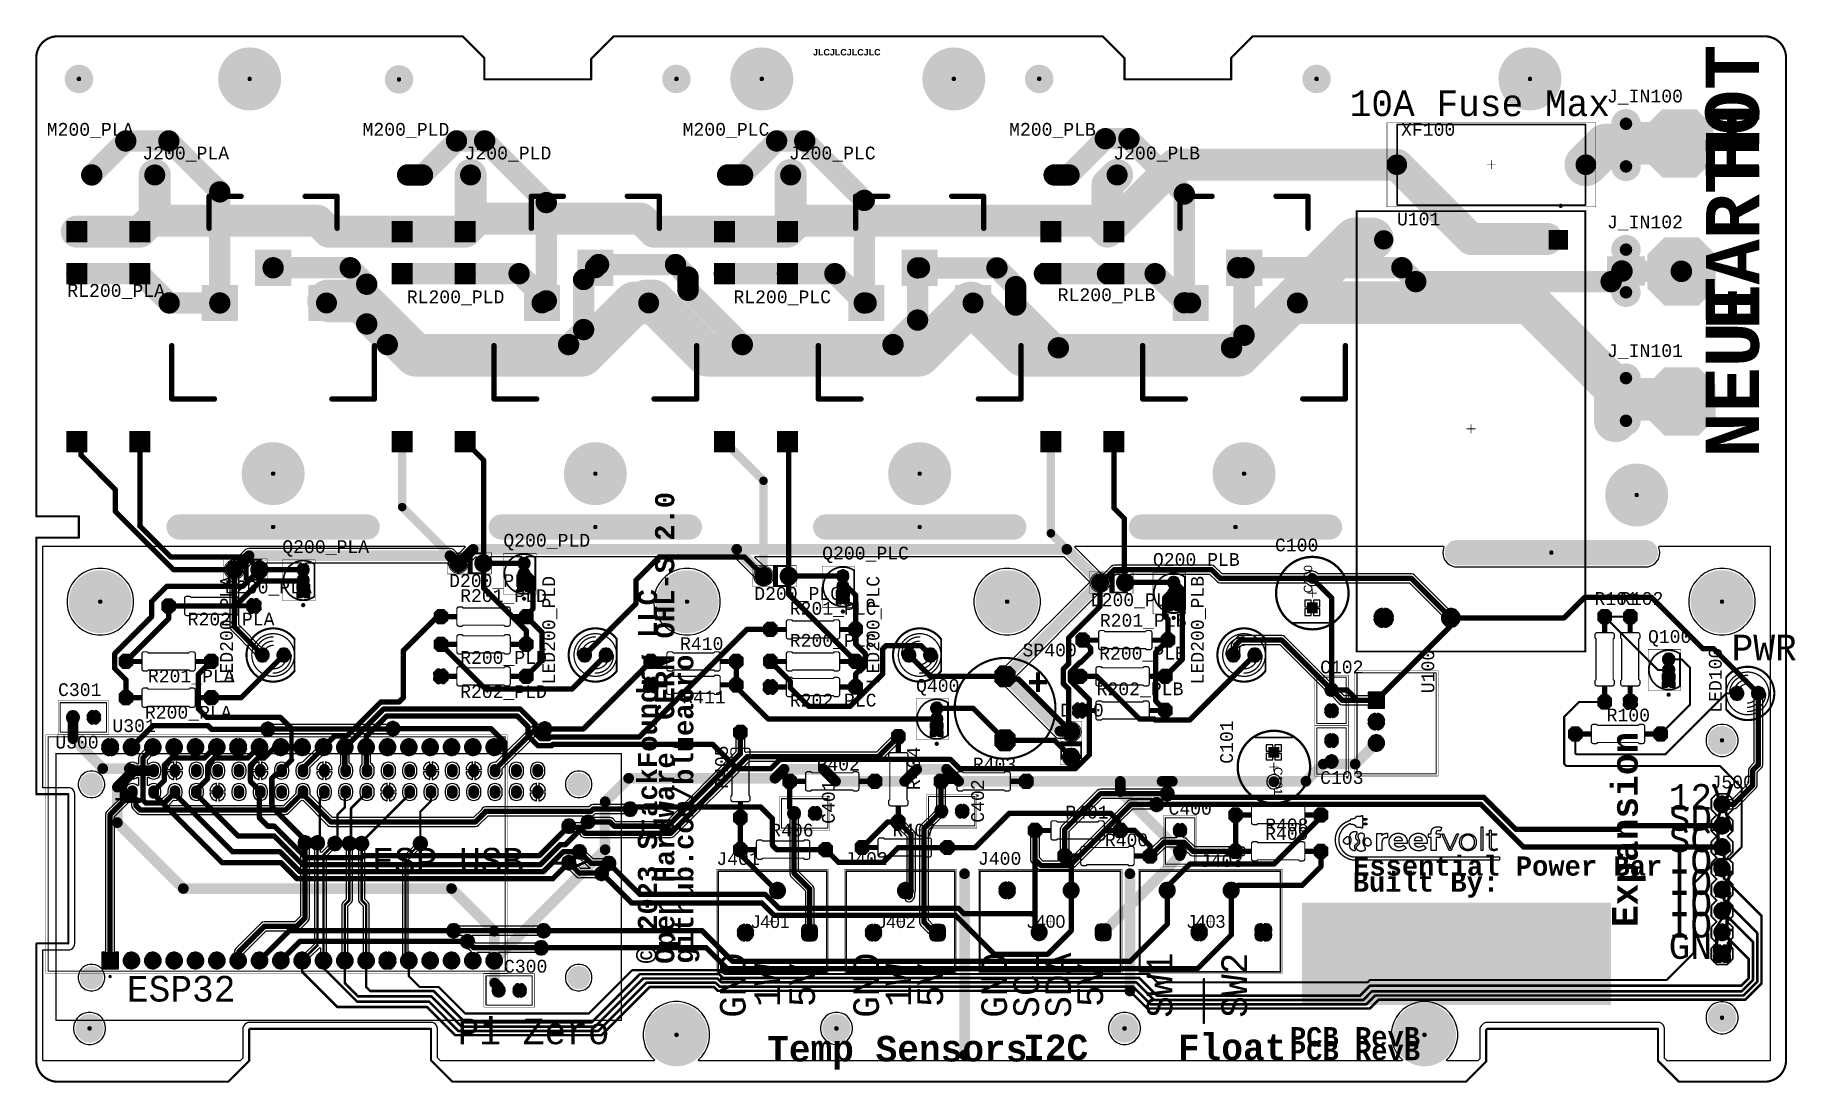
# Model space of a CAD drawing. Header units: inches. Extents: x -0.01 to 8.25, y -0.01 to 4.91.
import ezdxf

# ---------------------------------------------------------------- set-up
doc = ezdxf.new("R2010")
doc.units = ezdxf.units.IN
doc.header["$MEASUREMENT"] = 0
for name, color, linetype in [('Board', 6, 'Continuous'), ('Bottom Courtyard', 56, 'Continuous'), ('Bottom Layer', 5, 'Continuous'), ('Bottom Paste', 16, 'Continuous'), ('Bottom Solder', 6, 'Continuous'), ('Multi-Layer', 9, 'Continuous'), ('Pad Holes', 156, 'Continuous'), ('Top 3D Body', 56, 'Continuous'), ('Top Assembly', 56, 'Continuous'), ('Top Component Center', 56, 'Continuous'), ('Top Component Outline', 56, 'Continuous'), ('Top Courtyard', 56, 'Continuous'), ('Top Designator', 56, 'Continuous'), ('Top Layer', 1, 'Continuous'), ('Top Overlay', 2, 'Continuous'), ('Top Paste', 8, 'Continuous'), ('Top Solder', 216, 'Continuous'), ('Via Holes', 16, 'Continuous')]:
    doc.layers.add(name, color=color, linetype=linetype)
doc.styles.add('Arial', font='', dxfattribs={"height": 0.2})
doc.styles.add('Arial_Bold', font='', dxfattribs={"height": 0.2})
doc.styles.add('Consolas', font='', dxfattribs={"height": 0.2})
doc.styles.add('Consolas_Bold', font='', dxfattribs={"height": 0.2})
doc.styles.get('Arial').set_extended_font_data('Arial')
doc.styles.get('Arial_Bold').set_extended_font_data('Arial', bold=True)
doc.styles.get('Consolas').set_extended_font_data('Consolas')
doc.styles.get('Consolas_Bold').set_extended_font_data('Consolas', bold=True)

msp = doc.modelspace()

# ---------------------------------------------------------------- texts
at = {"layer": 'Top Layer', "style": 'Consolas_Bold'}
msp.add_text('PCB RevB', height=0.09, dxfattribs=at).set_placement((5.875, 0.1659))
at = {"layer": 'Top Overlay'}
for s, height, style, p in [('JLCJLCJLCJLC', 0.03, 'Arial_Bold', (3.64, 4.81)), ('10A Fuse Max', 0.12, 'Consolas', (6.155, 4.5259)), ('J_IN100', 0.06, 'Consolas', (7.361, 4.5898)), ('M200_PLA', 0.06, 'Consolas', (0.049, 4.4338)), ('M200_PLD', 0.06, 'Consolas', (1.529, 4.4338)), ('M200_PLC', 0.06, 'Consolas', (3.029, 4.4338)), ('M200_PLB', 0.06, 'Consolas', (4.559, 4.4338)), ('J200_PLA', 0.06, 'Consolas', (0.497, 4.3228)), ('J200_PLD', 0.06, 'Consolas', (2.007, 4.3228)), ('J200_PLC', 0.06, 'Consolas', (3.527, 4.3228)), ('J200_PLB', 0.06, 'Consolas', (5.047, 4.3228)), ('U101', 0.06, 'Consolas', (6.3766, 4.0137)), ('J_IN102', 0.06, 'Consolas', (7.361, 3.9998)), ('RL200_PLA', 0.06, 'Consolas', (0.1455, 3.6785)), ('RL200_PLB', 0.06, 'Consolas', (4.7867, 3.6585)), ('RL200_PLD', 0.06, 'Consolas', (1.7363, 3.6486)), ('RL200_PLC', 0.06, 'Consolas', (3.267, 3.6486)), ('J_IN101', 0.06, 'Consolas', (7.361, 3.3968)), ('Q200_PLD', 0.06, 'Consolas', (2.189, 2.5078)), ('Q200_PLA', 0.06, 'Consolas', (1.153, 2.4778)), ('Q200_PLC', 0.06, 'Consolas', (3.683, 2.4478)), ('Q200_PLB', 0.06, 'Consolas', (5.233, 2.4178)), ('C100', 0.06, 'Consolas', (5.805, 2.4858)), ('D200_PLA', 0.06, 'Consolas', (0.8846, 2.2885)), ('D200_PLD', 0.06, 'Consolas', (1.9346, 2.3186)), ('D200_PLC', 0.06, 'Consolas', (3.3648, 2.2586)), ('R201_PLD', 0.06, 'Consolas', (1.9863, 2.2485)), ('R201_PLC', 0.06, 'Consolas', (3.5311, 2.1886)), ('D200_PLB', 0.06, 'Consolas', (4.9418, 2.2285)), ('R101', 0.06, 'Consolas', (7.302, 2.2348)), ('R102', 0.06, 'Consolas', (7.422, 2.2348)), ('R202_PLA', 0.06, 'Consolas', (0.7096, 2.1385)), ('R201_PLB', 0.06, 'Consolas', (4.984, 2.1327)), ('R410', 0.06, 'Consolas', (3.0169, 2.0236)), ('R200_PLC', 0.06, 'Consolas', (3.5311, 2.0385)), ('Q100', 0.06, 'Consolas', (7.553, 2.0568)), ('R200_PLD', 0.06, 'Consolas', (1.9863, 1.9586)), ('SP400', 0.06, 'Consolas', (4.622, 1.9936)), ('R200_PLB', 0.06, 'Consolas', (4.9808, 1.9786)), ('R201_PLA', 0.06, 'Consolas', (0.5229, 1.8717)), ('C102', 0.06, 'Consolas', (6.0163, 1.9138)), ('C301', 0.06, 'Consolas', (0.102, 1.8078)), ('R202_PLD', 0.06, 'Consolas', (1.9863, 1.7986)), ('R411', 0.06, 'Consolas', (3.0274, 1.7736)), ('R202_PLC', 0.06, 'Consolas', (3.5311, 1.7586)), ('Q400', 0.06, 'Consolas', (4.123, 1.8268)), ('R202_PLB', 0.06, 'Consolas', (4.9693, 1.8116)), ('R200_PLA', 0.06, 'Consolas', (0.5089, 1.7017)), ('D400', 0.06, 'Consolas', (4.799, 1.7118)), ('R100', 0.06, 'Consolas', (7.3592, 1.6886)), ('U301', 0.06, 'Consolas', (0.3566, 1.6388)), ('U300', 0.06, 'Consolas', (0.089, 1.5618)), ('R402', 0.06, 'Consolas', (3.6563, 1.4587)), ('R403', 0.06, 'Consolas', (4.3889, 1.4587)), ('C103', 0.06, 'Consolas', (6.0166, 1.3959)), ('J500', 0.06, 'Consolas', (7.846, 1.3748)), ('12V', 0.12, 'Consolas', (7.65, 1.275)), ('R401', 0.06, 'Consolas', (4.8224, 1.2336)), ('C400', 0.06, 'Consolas', (5.3059, 1.2514)), ('SDA', 0.12, 'Consolas', (7.65, 1.1759)), ('R406', 0.06, 'Consolas', (3.4396, 1.1494)), ('R407', 0.06, 'Consolas', (4.0127, 1.1494)), ('R400', 0.06, 'Consolas', (5.0075, 1.1037)), ('R408', 0.06, 'Consolas', (5.7589, 1.1734)), ('R409', 0.06, 'Consolas', (5.759, 1.1337)), ('SCL', 0.12, 'Consolas', (7.65, 1.0759)), ('ESP USB ->', 0.12, 'Consolas', (1.575, 0.9759)), ('J401', 0.06, 'Consolas', (3.187, 1.0158)), ('J402', 0.06, 'Consolas', (3.787, 1.0158)), ('J400', 0.06, 'Consolas', (4.413, 1.0168)), ('IO1', 0.12, 'Consolas', (7.65, 0.9759)), ('J403', 0.06, 'Consolas', (5.4527, 1.0064)), ('Essential Power Bar', 0.09, 'Consolas_Bold', (6.171, 0.9659)), ('IO2', 0.12, 'Consolas', (7.65, 0.8759)), ('Built By:', 0.09, 'Consolas_Bold', (6.1692, 0.8908)), ('IO3', 0.12, 'Consolas', (7.65, 0.7759)), ('IO4', 0.12, 'Consolas', (7.65, 0.6759)), ('GND', 0.12, 'Consolas', (7.65, 0.5759)), ('ESP32', 0.12, 'Consolas', (0.425, 0.3759)), ('C300', 0.06, 'Consolas', (2.1919, 0.5114)), ('Pi Zero', 0.12, 'Consolas', (1.975, 0.1759)), ('I2C', 0.12, 'Consolas_Bold', (4.625, 0.1009)), ('Float', 0.12, 'Consolas_Bold', (5.35, 0.1012)), ('PCB RevB', 0.09, 'Consolas_Bold', (5.875, 0.1009))]:
    msp.add_text(s, height=height, dxfattribs=dict(at, style=style)).set_placement(p)
for s, height, rotation, style, p in [('HOT', 0.25, 90, 'Consolas_Bold', (8.0726, 4.225)), ('EARTH', 0.25, 90, 'Consolas_Bold', (8.075, 3.525)), ('XF100', 0.06, 360, 'Consolas', (6.3958, 4.4337)), ('NEUT', 0.25, 90, 'Consolas_Bold', (8.0726, 2.925)), ('Open Hardware, CERN OHL-S 2.0 ', 0.09, 90, 'Consolas_Bold', (2.9901, 0.5528)), ('LED200_PLA', 0.06, 90, 'Consolas', (0.9214, 1.8622)), ('LED200_PLD', 0.06, 90, 'Consolas', (2.4314, 1.8622)), ('LED200_PLC', 0.06, 90, 'Consolas', (3.9514, 1.8622)), ('LED200_PLB', 0.06, 90, 'Consolas', (5.4714, 1.8622)), ('© 2023 StackFoundry LLC', 0.09, 90, 'Consolas_Bold', (2.9092, 0.555)), ('PWR', 0.12, 360, 'Consolas', (7.945, 1.975)), ('github.com/blueacro', 0.09, 90, 'Consolas_Bold', (3.0793, 0.5528)), ('U100', 0.06, 90, 'Consolas', (6.5513, 1.8211)), ('LED100', 0.06, 90, 'Consolas', (7.8985, 1.7295)), ('C101', 0.06, 90, 'Consolas', (5.608, 1.4903)), ('R405', 0.06, 90, 'Consolas', (3.2413, 1.3727)), ('Expansion', 0.12, 90, 'Consolas_Bold', (7.5051, 0.725)), ('R404', 0.06, 90, 'Consolas', (4.1413, 1.3662)), ('C401', 0.06, 90, 'Consolas', (3.742, 1.2086)), ('C402', 0.06, 90, 'Consolas', (4.4413, 1.2141)), ('GND', 0.12, 90, 'Consolas', (3.3241, 0.3)), ('GND', 0.12, 90, 'Consolas', (3.9491, 0.3)), ('GND', 0.12, 90, 'Consolas', (4.5491, 0.3)), ('SCL', 0.12, 90, 'Consolas', (4.6991, 0.3)), ('SDA', 0.12, 90, 'Consolas', (4.8491, 0.3)), ('SW1', 0.12, 90, 'Consolas', (5.3241, 0.3)), ('SW2', 0.12, 90, 'Consolas', (5.6741, 0.3)), ('1W', 0.12, 90, 'Consolas', (3.485, 0.35)), ('5V', 0.12, 90, 'Consolas', (3.6491, 0.35)), ('1W', 0.12, 90, 'Consolas', (4.1, 0.35)), ('5V', 0.12, 90, 'Consolas', (4.2491, 0.35)), ('5V', 0.12, 90, 'Consolas', (4.9991, 0.35)), ('Temp Sensors', 0.12, 360, 'Consolas_Bold', (3.425, 0.0949))]:
    msp.add_text(s, height=height, rotation=rotation, dxfattribs=dict(at, style=style)).set_placement(p)

# ---------------------------------------------------------------- blocks, each defined once
blk = doc.blocks.new('0207_10___C______1')
at = {"layer": 'Bottom Layer'}
for points in [[(-0.188, 0.024), (-0.212, 0.024), (-0.224, 0.012), (-0.224, -0.012), (-0.212, -0.024), (-0.188, -0.024), (-0.176, -0.012), (-0.176, 0.012)], [(0.212, 0.024), (0.188, 0.024), (0.176, 0.012), (0.176, -0.012), (0.188, -0.024), (0.212, -0.024), (0.224, -0.012), (0.224, 0.012)]]:
    blk.add_hatch(color=5, dxfattribs=at).paths.add_polyline_path(points)
at = {"layer": 'Bottom Solder'}
for points in [[(-0.183, 0.034), (-0.217, 0.034), (-0.234, 0.017), (-0.234, -0.017), (-0.217, -0.034), (-0.183, -0.034), (-0.166, -0.017), (-0.166, 0.017)], [(0.217, 0.034), (0.183, 0.034), (0.166, 0.017), (0.166, -0.017), (0.183, -0.034), (0.217, -0.034), (0.234, -0.017), (0.234, 0.017)]]:
    blk.add_hatch(color=6, dxfattribs=at).paths.add_polyline_path(points)
at = {"layer": 'Multi-Layer'}
for points in [[(-0.188, 0.024), (-0.212, 0.024), (-0.224, 0.012), (-0.224, -0.012), (-0.212, -0.024), (-0.188, -0.024), (-0.176, -0.012), (-0.176, 0.012)], [(0.212, 0.024), (0.188, 0.024), (0.176, 0.012), (0.176, -0.012), (0.188, -0.024), (0.212, -0.024), (0.224, -0.012), (0.224, 0.012)]]:
    blk.add_hatch(color=9, dxfattribs=at).paths.add_polyline_path(points)
at = {"layer": 'Pad Holes'}
h = blk.add_hatch(color=7, dxfattribs=at)
edge = h.paths.add_edge_path()
edge.add_arc((-0.2, 0), 0.016, 0, 360)
h = blk.add_hatch(color=7, dxfattribs=at)
edge = h.paths.add_edge_path()
edge.add_arc((0.2, 0), 0.016, 0, 360)
at = {"layer": 'Top Layer'}
for points in [[(-0.188, 0.024), (-0.212, 0.024), (-0.224, 0.012), (-0.224, -0.012), (-0.212, -0.024), (-0.188, -0.024), (-0.176, -0.012), (-0.176, 0.012)], [(0.212, 0.024), (0.188, 0.024), (0.176, 0.012), (0.176, -0.012), (0.188, -0.024), (0.212, -0.024), (0.224, -0.012), (0.224, 0.012)]]:
    blk.add_hatch(color=1, dxfattribs=at).paths.add_polyline_path(points)
at = {"layer": 'Top Overlay'}
for points in [[(-0.159, -0.012), (-0.125, -0.012), (-0.125, 0.012), (-0.159, 0.012)], [(0.125, -0.012), (0.159, -0.012), (0.159, 0.012), (0.125, 0.012)]]:
    blk.add_hatch(color=2, dxfattribs=at).paths.add_polyline_path(points)
at = {"layer": 'Top Solder'}
for points in [[(-0.183, 0.034), (-0.217, 0.034), (-0.234, 0.017), (-0.234, -0.017), (-0.217, -0.034), (-0.183, -0.034), (-0.166, -0.017), (-0.166, 0.017)], [(0.217, 0.034), (0.183, 0.034), (0.166, 0.017), (0.166, -0.017), (0.183, -0.034), (0.217, -0.034), (0.234, -0.017), (0.234, 0.017)]]:
    blk.add_hatch(color=216, dxfattribs=at).paths.add_polyline_path(points)
at = {"layer": 'Bottom Courtyard'}
for points in [[(-0.2, 0, 0.024, 0.024, 0), (-0.16, 0, 0.024, 0.024, 0)], [(0.16, 0, 0.024, 0.024, 0), (0.2, 0, 0.024, 0.024, 0)]]:
    blk.add_lwpolyline(points, format="xyseb", dxfattribs=at)
for points in [[(-0.206, 0, 0.012, 0.012, 1), (-0.194, 0, 0.012, 0.012, 1)], [(-0.166, 0, 0.012, 0.012, 1), (-0.154, 0, 0.012, 0.012, 1)], [(0.154, 0, 0.012, 0.012, 1), (0.166, 0, 0.012, 0.012, 1)], [(0.194, 0, 0.012, 0.012, 1), (0.206, 0, 0.012, 0.012, 1)]]:
    blk.add_lwpolyline(points, format="xyseb", close=True, dxfattribs=at)
at = {"layer": 'Top Overlay'}
for points in [[(-0.125, 0.035, 0.006, 0.006, -0.414214), (-0.115, 0.045, 0.006, 0.006, 0)], [(-0.125, 0.035, 0.006, 0.006, 0), (-0.125, -0.035, 0.006, 0.006, 0)], [(-0.115, 0.045, 0.006, 0.006, 0), (-0.1, 0.045, 0.006, 0.006, 0)], [(-0.1, 0.045, 0.006, 0.006, 0), (-0.095, 0.04, 0.006, 0.006, 0)], [(-0.095, 0.04, 0.006, 0.006, 0), (0.095, 0.04, 0.006, 0.006, 0)], [(0.1, 0.045, 0.006, 0.006, 0), (0.095, 0.04, 0.006, 0.006, 0)], [(0.1, 0.045, 0.006, 0.006, 0), (0.115, 0.045, 0.006, 0.006, 0)], [(0.115, 0.045, 0.006, 0.006, -0.414214), (0.125, 0.035, 0.006, 0.006, 0)], [(0.125, 0.035, 0.006, 0.006, 0), (0.125, -0.035, 0.006, 0.006, 0)], [(-0.115, -0.045, 0.006, 0.006, -0.414214), (-0.125, -0.035, 0.006, 0.006, 0)], [(-0.115, -0.045, 0.006, 0.006, 0), (-0.1, -0.045, 0.006, 0.006, 0)], [(-0.095, -0.04, 0.006, 0.006, 0), (-0.1, -0.045, 0.006, 0.006, 0)], [(-0.095, -0.04, 0.006, 0.006, 0), (0.095, -0.04, 0.006, 0.006, 0)], [(0.095, -0.04, 0.006, 0.006, 0), (0.1, -0.045, 0.006, 0.006, 0)], [(0.1, -0.045, 0.006, 0.006, 0), (0.115, -0.045, 0.006, 0.006, 0)], [(0.125, -0.035, 0.006, 0.006, -0.414214), (0.115, -0.045, 0.006, 0.006, 0)]]:
    blk.add_lwpolyline(points, format="xyseb", dxfattribs=at)
for points in [[(-0.1265, 0.035, 0.003, 0.003, 1), (-0.1235, 0.035, 0.003, 0.003, 1)], [(-0.1265, 0.035, 0.003, 0.003, 1), (-0.1235, 0.035, 0.003, 0.003, 1)], [(-0.1165, 0.045, 0.003, 0.003, 1), (-0.1135, 0.045, 0.003, 0.003, 1)], [(-0.1165, 0.045, 0.003, 0.003, 1), (-0.1135, 0.045, 0.003, 0.003, 1)], [(-0.1015, 0.045, 0.003, 0.003, 1), (-0.0985, 0.045, 0.003, 0.003, 1)], [(-0.1015, 0.045, 0.003, 0.003, 1), (-0.0985, 0.045, 0.003, 0.003, 1)], [(-0.0965, 0.04, 0.003, 0.003, 1), (-0.0935, 0.04, 0.003, 0.003, 1)], [(-0.0965, 0.04, 0.003, 0.003, 1), (-0.0935, 0.04, 0.003, 0.003, 1)], [(0.0935, 0.04, 0.003, 0.003, 1), (0.0965, 0.04, 0.003, 0.003, 1)], [(0.0935, 0.04, 0.003, 0.003, 1), (0.0965, 0.04, 0.003, 0.003, 1)], [(0.0985, 0.045, 0.003, 0.003, 1), (0.1015, 0.045, 0.003, 0.003, 1)], [(0.0985, 0.045, 0.003, 0.003, 1), (0.1015, 0.045, 0.003, 0.003, 1)], [(0.1135, 0.045, 0.003, 0.003, 1), (0.1165, 0.045, 0.003, 0.003, 1)], [(0.1135, 0.045, 0.003, 0.003, 1), (0.1165, 0.045, 0.003, 0.003, 1)], [(0.1235, 0.035, 0.003, 0.003, 1), (0.1265, 0.035, 0.003, 0.003, 1)], [(0.1235, 0.035, 0.003, 0.003, 1), (0.1265, 0.035, 0.003, 0.003, 1)], [(-0.1265, -0.035, 0.003, 0.003, 1), (-0.1235, -0.035, 0.003, 0.003, 1)], [(-0.1265, -0.035, 0.003, 0.003, 1), (-0.1235, -0.035, 0.003, 0.003, 1)], [(-0.1165, -0.045, 0.003, 0.003, 1), (-0.1135, -0.045, 0.003, 0.003, 1)], [(-0.1165, -0.045, 0.003, 0.003, 1), (-0.1135, -0.045, 0.003, 0.003, 1)], [(-0.1015, -0.045, 0.003, 0.003, 1), (-0.0985, -0.045, 0.003, 0.003, 1)], [(-0.1015, -0.045, 0.003, 0.003, 1), (-0.0985, -0.045, 0.003, 0.003, 1)], [(-0.0965, -0.04, 0.003, 0.003, 1), (-0.0935, -0.04, 0.003, 0.003, 1)], [(-0.0965, -0.04, 0.003, 0.003, 1), (-0.0935, -0.04, 0.003, 0.003, 1)], [(0.0935, -0.04, 0.003, 0.003, 1), (0.0965, -0.04, 0.003, 0.003, 1)], [(0.0935, -0.04, 0.003, 0.003, 1), (0.0965, -0.04, 0.003, 0.003, 1)], [(0.0985, -0.045, 0.003, 0.003, 1), (0.1015, -0.045, 0.003, 0.003, 1)], [(0.0985, -0.045, 0.003, 0.003, 1), (0.1015, -0.045, 0.003, 0.003, 1)], [(0.1135, -0.045, 0.003, 0.003, 1), (0.1165, -0.045, 0.003, 0.003, 1)], [(0.1135, -0.045, 0.003, 0.003, 1), (0.1165, -0.045, 0.003, 0.003, 1)], [(0.1235, -0.035, 0.003, 0.003, 1), (0.1265, -0.035, 0.003, 0.003, 1)], [(0.1235, -0.035, 0.003, 0.003, 1), (0.1265, -0.035, 0.003, 0.003, 1)]]:
    blk.add_lwpolyline(points, format="xyseb", close=True, dxfattribs=at)
blk = doc.blocks.new('0207_10_2')
at = {"layer": 'Bottom Layer'}
for points in [[(-0.188, 0.024), (-0.212, 0.024), (-0.224, 0.012), (-0.224, -0.012), (-0.212, -0.024), (-0.188, -0.024), (-0.176, -0.012), (-0.176, 0.012)], [(0.212, 0.024), (0.188, 0.024), (0.176, 0.012), (0.176, -0.012), (0.188, -0.024), (0.212, -0.024), (0.224, -0.012), (0.224, 0.012)]]:
    blk.add_hatch(color=5, dxfattribs=at).paths.add_polyline_path(points)
at = {"layer": 'Bottom Solder'}
for points in [[(-0.183, 0.034), (-0.217, 0.034), (-0.234, 0.017), (-0.234, -0.017), (-0.217, -0.034), (-0.183, -0.034), (-0.166, -0.017), (-0.166, 0.017)], [(0.217, 0.034), (0.183, 0.034), (0.166, 0.017), (0.166, -0.017), (0.183, -0.034), (0.217, -0.034), (0.234, -0.017), (0.234, 0.017)]]:
    blk.add_hatch(color=6, dxfattribs=at).paths.add_polyline_path(points)
at = {"layer": 'Multi-Layer'}
for points in [[(-0.188, 0.024), (-0.212, 0.024), (-0.224, 0.012), (-0.224, -0.012), (-0.212, -0.024), (-0.188, -0.024), (-0.176, -0.012), (-0.176, 0.012)], [(0.212, 0.024), (0.188, 0.024), (0.176, 0.012), (0.176, -0.012), (0.188, -0.024), (0.212, -0.024), (0.224, -0.012), (0.224, 0.012)]]:
    blk.add_hatch(color=9, dxfattribs=at).paths.add_polyline_path(points)
at = {"layer": 'Pad Holes'}
h = blk.add_hatch(color=7, dxfattribs=at)
edge = h.paths.add_edge_path()
edge.add_arc((-0.2, 0), 0.016, 0, 360)
h = blk.add_hatch(color=7, dxfattribs=at)
edge = h.paths.add_edge_path()
edge.add_arc((0.2, 0), 0.016, 0, 360)
at = {"layer": 'Top Layer'}
for points in [[(-0.188, 0.024), (-0.212, 0.024), (-0.224, 0.012), (-0.224, -0.012), (-0.212, -0.024), (-0.188, -0.024), (-0.176, -0.012), (-0.176, 0.012)], [(0.212, 0.024), (0.188, 0.024), (0.176, 0.012), (0.176, -0.012), (0.188, -0.024), (0.212, -0.024), (0.224, -0.012), (0.224, 0.012)]]:
    blk.add_hatch(color=1, dxfattribs=at).paths.add_polyline_path(points)
at = {"layer": 'Top Overlay'}
for points in [[(-0.159, -0.012), (-0.125, -0.012), (-0.125, 0.012), (-0.159, 0.012)], [(0.125, -0.012), (0.159, -0.012), (0.159, 0.012), (0.125, 0.012)]]:
    blk.add_hatch(color=2, dxfattribs=at).paths.add_polyline_path(points)
at = {"layer": 'Top Solder'}
for points in [[(-0.183, 0.034), (-0.217, 0.034), (-0.234, 0.017), (-0.234, -0.017), (-0.217, -0.034), (-0.183, -0.034), (-0.166, -0.017), (-0.166, 0.017)], [(0.217, 0.034), (0.183, 0.034), (0.166, 0.017), (0.166, -0.017), (0.183, -0.034), (0.217, -0.034), (0.234, -0.017), (0.234, 0.017)]]:
    blk.add_hatch(color=216, dxfattribs=at).paths.add_polyline_path(points)
at = {"layer": 'Bottom Courtyard'}
for points in [[(-0.2, 0, 0.024, 0.024, 0), (-0.16, 0, 0.024, 0.024, 0)], [(0.16, 0, 0.024, 0.024, 0), (0.2, 0, 0.024, 0.024, 0)]]:
    blk.add_lwpolyline(points, format="xyseb", dxfattribs=at)
for points in [[(-0.206, 0, 0.012, 0.012, 1), (-0.194, 0, 0.012, 0.012, 1)], [(-0.166, 0, 0.012, 0.012, 1), (-0.154, 0, 0.012, 0.012, 1)], [(0.154, 0, 0.012, 0.012, 1), (0.166, 0, 0.012, 0.012, 1)], [(0.194, 0, 0.012, 0.012, 1), (0.206, 0, 0.012, 0.012, 1)]]:
    blk.add_lwpolyline(points, format="xyseb", close=True, dxfattribs=at)
at = {"layer": 'Top Overlay'}
for points in [[(-0.125, 0.035, 0.006, 0.006, -0.414214), (-0.115, 0.045, 0.006, 0.006, 0)], [(-0.125, 0.035, 0.006, 0.006, 0), (-0.125, -0.035, 0.006, 0.006, 0)], [(-0.115, 0.045, 0.006, 0.006, 0), (-0.1, 0.045, 0.006, 0.006, 0)], [(-0.1, 0.045, 0.006, 0.006, 0), (-0.095, 0.04, 0.006, 0.006, 0)], [(-0.095, 0.04, 0.006, 0.006, 0), (0.095, 0.04, 0.006, 0.006, 0)], [(0.1, 0.045, 0.006, 0.006, 0), (0.095, 0.04, 0.006, 0.006, 0)], [(0.1, 0.045, 0.006, 0.006, 0), (0.115, 0.045, 0.006, 0.006, 0)], [(0.115, 0.045, 0.006, 0.006, -0.414214), (0.125, 0.035, 0.006, 0.006, 0)], [(0.125, 0.035, 0.006, 0.006, 0), (0.125, -0.035, 0.006, 0.006, 0)], [(-0.115, -0.045, 0.006, 0.006, -0.414214), (-0.125, -0.035, 0.006, 0.006, 0)], [(-0.115, -0.045, 0.006, 0.006, 0), (-0.1, -0.045, 0.006, 0.006, 0)], [(-0.095, -0.04, 0.006, 0.006, 0), (-0.1, -0.045, 0.006, 0.006, 0)], [(-0.095, -0.04, 0.006, 0.006, 0), (0.095, -0.04, 0.006, 0.006, 0)], [(0.095, -0.04, 0.006, 0.006, 0), (0.1, -0.045, 0.006, 0.006, 0)], [(0.1, -0.045, 0.006, 0.006, 0), (0.115, -0.045, 0.006, 0.006, 0)], [(0.125, -0.035, 0.006, 0.006, -0.414214), (0.115, -0.045, 0.006, 0.006, 0)]]:
    blk.add_lwpolyline(points, format="xyseb", dxfattribs=at)
for points in [[(-0.1265, 0.035, 0.003, 0.003, 1), (-0.1235, 0.035, 0.003, 0.003, 1)], [(-0.1265, 0.035, 0.003, 0.003, 1), (-0.1235, 0.035, 0.003, 0.003, 1)], [(-0.1165, 0.045, 0.003, 0.003, 1), (-0.1135, 0.045, 0.003, 0.003, 1)], [(-0.1165, 0.045, 0.003, 0.003, 1), (-0.1135, 0.045, 0.003, 0.003, 1)], [(-0.1015, 0.045, 0.003, 0.003, 1), (-0.0985, 0.045, 0.003, 0.003, 1)], [(-0.1015, 0.045, 0.003, 0.003, 1), (-0.0985, 0.045, 0.003, 0.003, 1)], [(-0.0965, 0.04, 0.003, 0.003, 1), (-0.0935, 0.04, 0.003, 0.003, 1)], [(-0.0965, 0.04, 0.003, 0.003, 1), (-0.0935, 0.04, 0.003, 0.003, 1)], [(0.0935, 0.04, 0.003, 0.003, 1), (0.0965, 0.04, 0.003, 0.003, 1)], [(0.0935, 0.04, 0.003, 0.003, 1), (0.0965, 0.04, 0.003, 0.003, 1)], [(0.0985, 0.045, 0.003, 0.003, 1), (0.1015, 0.045, 0.003, 0.003, 1)], [(0.0985, 0.045, 0.003, 0.003, 1), (0.1015, 0.045, 0.003, 0.003, 1)], [(0.1135, 0.045, 0.003, 0.003, 1), (0.1165, 0.045, 0.003, 0.003, 1)], [(0.1135, 0.045, 0.003, 0.003, 1), (0.1165, 0.045, 0.003, 0.003, 1)], [(0.1235, 0.035, 0.003, 0.003, 1), (0.1265, 0.035, 0.003, 0.003, 1)], [(0.1235, 0.035, 0.003, 0.003, 1), (0.1265, 0.035, 0.003, 0.003, 1)], [(-0.1265, -0.035, 0.003, 0.003, 1), (-0.1235, -0.035, 0.003, 0.003, 1)], [(-0.1265, -0.035, 0.003, 0.003, 1), (-0.1235, -0.035, 0.003, 0.003, 1)], [(-0.1165, -0.045, 0.003, 0.003, 1), (-0.1135, -0.045, 0.003, 0.003, 1)], [(-0.1165, -0.045, 0.003, 0.003, 1), (-0.1135, -0.045, 0.003, 0.003, 1)], [(-0.1015, -0.045, 0.003, 0.003, 1), (-0.0985, -0.045, 0.003, 0.003, 1)], [(-0.1015, -0.045, 0.003, 0.003, 1), (-0.0985, -0.045, 0.003, 0.003, 1)], [(-0.0965, -0.04, 0.003, 0.003, 1), (-0.0935, -0.04, 0.003, 0.003, 1)], [(-0.0965, -0.04, 0.003, 0.003, 1), (-0.0935, -0.04, 0.003, 0.003, 1)], [(0.0935, -0.04, 0.003, 0.003, 1), (0.0965, -0.04, 0.003, 0.003, 1)], [(0.0935, -0.04, 0.003, 0.003, 1), (0.0965, -0.04, 0.003, 0.003, 1)], [(0.0985, -0.045, 0.003, 0.003, 1), (0.1015, -0.045, 0.003, 0.003, 1)], [(0.0985, -0.045, 0.003, 0.003, 1), (0.1015, -0.045, 0.003, 0.003, 1)], [(0.1135, -0.045, 0.003, 0.003, 1), (0.1165, -0.045, 0.003, 0.003, 1)], [(0.1135, -0.045, 0.003, 0.003, 1), (0.1165, -0.045, 0.003, 0.003, 1)], [(0.1235, -0.035, 0.003, 0.003, 1), (0.1265, -0.035, 0.003, 0.003, 1)], [(0.1235, -0.035, 0.003, 0.003, 1), (0.1265, -0.035, 0.003, 0.003, 1)]]:
    blk.add_lwpolyline(points, format="xyseb", close=True, dxfattribs=at)
blk = doc.blocks.new('ONSC_TO_92_3_29_11_3')
at = {"layer": 'Bottom Layer'}
blk.add_hatch(color=5, dxfattribs=at).paths.add_polyline_path([(-0.0293, -0.0207), (-0.0707, -0.0207), (-0.0707, 0.0207), (-0.0293, 0.0207)])
h = blk.add_hatch(color=5, dxfattribs=at)
edge = h.paths.add_edge_path()
edge.add_arc((0, 0), 0.0207, 0, 360)
h = blk.add_hatch(color=5, dxfattribs=at)
edge = h.paths.add_edge_path()
edge.add_arc((0.05, 0), 0.0207, 0, 360)
at = {"layer": 'Bottom Solder'}
blk.add_hatch(color=6, dxfattribs=at).paths.add_polyline_path([(-0.0193, -0.0307), (-0.0807, -0.0307), (-0.0807, 0.0307), (-0.0193, 0.0307)])
h = blk.add_hatch(color=6, dxfattribs=at)
edge = h.paths.add_edge_path()
edge.add_arc((0, 0), 0.0307, 0, 360)
h = blk.add_hatch(color=6, dxfattribs=at)
edge = h.paths.add_edge_path()
edge.add_arc((0.05, 0), 0.0307, 0, 360)
at = {"layer": 'Multi-Layer'}
blk.add_hatch(color=9, dxfattribs=at).paths.add_polyline_path([(-0.0293, -0.0207), (-0.0707, -0.0207), (-0.0707, 0.0207), (-0.0293, 0.0207)])
h = blk.add_hatch(color=9, dxfattribs=at)
edge = h.paths.add_edge_path()
edge.add_arc((0, 0), 0.0207, 0, 360)
h = blk.add_hatch(color=9, dxfattribs=at)
edge = h.paths.add_edge_path()
edge.add_arc((0.05, 0), 0.0207, 0, 360)
at = {"layer": 'Pad Holes'}
h = blk.add_hatch(color=7, dxfattribs=at)
edge = h.paths.add_edge_path()
edge.add_arc((-0.05, 0), 0.0157, 0, 360)
h = blk.add_hatch(color=7, dxfattribs=at)
edge = h.paths.add_edge_path()
edge.add_arc((0, 0), 0.0157, 0, 360)
h = blk.add_hatch(color=7, dxfattribs=at)
edge = h.paths.add_edge_path()
edge.add_arc((0.05, 0), 0.0157, 0, 360)
at = {"layer": 'Top Layer'}
blk.add_hatch(color=1, dxfattribs=at).paths.add_polyline_path([(-0.0293, -0.0207), (-0.0707, -0.0207), (-0.0707, 0.0207), (-0.0293, 0.0207)])
h = blk.add_hatch(color=1, dxfattribs=at)
edge = h.paths.add_edge_path()
edge.add_arc((0, 0), 0.0207, 0, 360)
h = blk.add_hatch(color=1, dxfattribs=at)
edge = h.paths.add_edge_path()
edge.add_arc((0.05, 0), 0.0207, 0, 360)
at = {"layer": 'Top Solder'}
blk.add_hatch(color=216, dxfattribs=at).paths.add_polyline_path([(-0.0193, -0.0307), (-0.0807, -0.0307), (-0.0807, 0.0307), (-0.0193, 0.0307)])
h = blk.add_hatch(color=216, dxfattribs=at)
edge = h.paths.add_edge_path()
edge.add_arc((0, 0), 0.0307, 0, 360)
h = blk.add_hatch(color=216, dxfattribs=at)
edge = h.paths.add_edge_path()
edge.add_arc((0.05, 0), 0.0307, 0, 360)
at = {"layer": 'Top Assembly'}
for points in [[(-0.0761, -0.0526, 0.00394, 0.00394, -1.905768), (0.0761, -0.0526, 0.00394, 0.00394, 0)], [(-0.0761, -0.0526, 0.00394, 0.00394, 0), (0.0761, -0.0526, 0.00394, 0.00394, 0)]]:
    blk.add_lwpolyline(points, format="xyseb", dxfattribs=at)
for points in [[(-0.0771, -0.0526, 0.00197, 0.00197, 1), (-0.0751, -0.0526, 0.00197, 0.00197, 1)], [(-0.0771, -0.0526, 0.00197, 0.00197, 1), (-0.0751, -0.0526, 0.00197, 0.00197, 1)], [(0.0751, -0.0526, 0.00197, 0.00197, 1), (0.0771, -0.0526, 0.00197, 0.00197, 1)], [(0.0752, -0.0526, 0.00197, 0.00197, 1), (0.0771, -0.0526, 0.00197, 0.00197, 1)]]:
    blk.add_lwpolyline(points, format="xyseb", close=True, dxfattribs=at)
at = {"layer": 'Top Courtyard'}
for points in [[(-0.0965, 0.0965, 0.00197, 0.00197, 0), (0.0965, 0.0965, 0.00197, 0.00197, 0)], [(-0.0965, 0.0965, 0.00197, 0.00197, 0), (-0.0965, -0.0565, 0.00197, 0.00197, 0)], [(0.0965, 0.0965, 0.00197, 0.00197, 0), (0.0965, -0.0565, 0.00197, 0.00197, 0)], [(-0.0197, 0, 0.00394, 0.00394, 0), (0.0197, 0, 0.00394, 0.00394, 0)], [(0, 0.0197, 0.00394, 0.00394, 0), (0, -0.0197, 0.00394, 0.00394, 0)], [(-0.0965, -0.0565, 0.00197, 0.00197, 0), (0.0965, -0.0565, 0.00197, 0.00197, 0)]]:
    blk.add_lwpolyline(points, format="xyseb", dxfattribs=at)
for points in [[(-0.0969, 0.0965, 0.000984, 0.000984, 1), (-0.096, 0.0965, 0.000984, 0.000984, 1)], [(-0.0969, 0.0965, 0.000984, 0.000984, 1), (-0.096, 0.0965, 0.000984, 0.000984, 1)], [(0.096, 0.0965, 0.000984, 0.000984, 1), (0.0969, 0.0965, 0.000984, 0.000984, 1)], [(0.096, 0.0965, 0.000984, 0.000984, 1), (0.0969, 0.0965, 0.000984, 0.000984, 1)], [(-0.0207, 0, 0.00197, 0.00197, 1), (-0.0187, 0, 0.00197, 0.00197, 1)], [(-0.001, 0.0197, 0.00197, 0.00197, 1), (0.001, 0.0197, 0.00197, 0.00197, 1)], [(0.0187, 0, 0.00197, 0.00197, 1), (0.0207, 0, 0.00197, 0.00197, 1)], [(-0.0969, -0.0565, 0.000984, 0.000984, 1), (-0.096, -0.0565, 0.000984, 0.000984, 1)], [(-0.0969, -0.0565, 0.000984, 0.000984, 1), (-0.096, -0.0565, 0.000984, 0.000984, 1)], [(-0.001, -0.0197, 0.00197, 0.00197, 1), (0.001, -0.0197, 0.00197, 0.00197, 1)], [(0.096, -0.0565, 0.000984, 0.000984, 1), (0.0969, -0.0565, 0.000984, 0.000984, 1)], [(0.096, -0.0565, 0.000984, 0.000984, 1), (0.0969, -0.0565, 0.000984, 0.000984, 1)]]:
    blk.add_lwpolyline(points, format="xyseb", close=True, dxfattribs=at)
at = {"layer": 'Top Overlay'}
for points in [[(-0.0761, -0.0526, 0.00787, 0.00787, -1.905768), (0.0761, -0.0526, 0.00787, 0.00787, 0)], [(-0.0761, -0.0526, 0.00787, 0.00787, 0), (0.0761, -0.0526, 0.00787, 0.00787, 0)]]:
    blk.add_lwpolyline(points, format="xyseb", dxfattribs=at)
for points in [[(-0.1112, 0, 0.00984, 0.00984, 1), (-0.1211, 0, 0.00984, 0.00984, 1)], [(-0.1235, 0, 0.00492, 0.00492, 1), (-0.1186, 0, 0.00492, 0.00492, 1)], [(-0.1137, 0, 0.00492, 0.00492, 1), (-0.1088, 0, 0.00492, 0.00492, 1)], [(-0.0781, -0.0526, 0.00394, 0.00394, 1), (-0.0742, -0.0526, 0.00394, 0.00394, 1)], [(-0.0781, -0.0526, 0.00394, 0.00394, 1), (-0.0742, -0.0526, 0.00394, 0.00394, 1)], [(0.0742, -0.0526, 0.00394, 0.00394, 1), (0.0781, -0.0526, 0.00394, 0.00394, 1)], [(0.0742, -0.0526, 0.00394, 0.00394, 1), (0.0781, -0.0526, 0.00394, 0.00394, 1)]]:
    blk.add_lwpolyline(points, format="xyseb", close=True, dxfattribs=at)
blk = doc.blocks.new('WST_1212UX_F_________1_4')
at = {"layer": 'Bottom Layer'}
for points in [[(0.0197, 0.189), (-0.0197, 0.189), (-0.0394, 0.1693), (-0.0394, 0.1299), (-0.0197, 0.1102), (0.0197, 0.1102), (0.0394, 0.1299), (0.0394, 0.1693)], [(0.0197, -0.1102), (-0.0197, -0.1102), (-0.0394, -0.1299), (-0.0394, -0.1693), (-0.0197, -0.189), (0.0197, -0.189), (0.0394, -0.1693), (0.0394, -0.1299)]]:
    blk.add_hatch(color=5, dxfattribs=at).paths.add_polyline_path(points)
at = {"layer": 'Bottom Solder'}
for points in [[(0.0247, 0.199), (-0.0247, 0.199), (-0.0494, 0.1743), (-0.0494, 0.1249), (-0.0247, 0.1002), (0.0247, 0.1002), (0.0494, 0.1249), (0.0494, 0.1743)], [(0.0247, -0.1002), (-0.0247, -0.1002), (-0.0494, -0.1249), (-0.0494, -0.1743), (-0.0247, -0.199), (0.0247, -0.199), (0.0494, -0.1743), (0.0494, -0.1249)]]:
    blk.add_hatch(color=6, dxfattribs=at).paths.add_polyline_path(points)
at = {"layer": 'Multi-Layer'}
for points in [[(0.0197, 0.189), (-0.0197, 0.189), (-0.0394, 0.1693), (-0.0394, 0.1299), (-0.0197, 0.1102), (0.0197, 0.1102), (0.0394, 0.1299), (0.0394, 0.1693)], [(0.0197, -0.1102), (-0.0197, -0.1102), (-0.0394, -0.1299), (-0.0394, -0.1693), (-0.0197, -0.189), (0.0197, -0.189), (0.0394, -0.1693), (0.0394, -0.1299)]]:
    blk.add_hatch(color=9, dxfattribs=at).paths.add_polyline_path(points)
at = {"layer": 'Pad Holes'}
h = blk.add_hatch(color=7, dxfattribs=at)
edge = h.paths.add_edge_path()
edge.add_arc((0, 0.1496), 0.0157, 0, 360)
h = blk.add_hatch(color=7, dxfattribs=at)
edge = h.paths.add_edge_path()
edge.add_arc((0, -0.1496), 0.0157, 0, 360)
at = {"layer": 'Top Layer'}
for points in [[(0.0197, 0.189), (-0.0197, 0.189), (-0.0394, 0.1693), (-0.0394, 0.1299), (-0.0197, 0.1102), (0.0197, 0.1102), (0.0394, 0.1299), (0.0394, 0.1693)], [(0.0197, -0.1102), (-0.0197, -0.1102), (-0.0394, -0.1299), (-0.0394, -0.1693), (-0.0197, -0.189), (0.0197, -0.189), (0.0394, -0.1693), (0.0394, -0.1299)]]:
    blk.add_hatch(color=1, dxfattribs=at).paths.add_polyline_path(points)
at = {"layer": 'Top Solder'}
for points in [[(0.0247, 0.199), (-0.0247, 0.199), (-0.0494, 0.1743), (-0.0494, 0.1249), (-0.0247, 0.1002), (0.0247, 0.1002), (0.0494, 0.1249), (0.0494, 0.1743)], [(0.0247, -0.1002), (-0.0247, -0.1002), (-0.0494, -0.1249), (-0.0494, -0.1743), (-0.0247, -0.199), (0.0247, -0.199), (0.0494, -0.1743), (0.0494, -0.1249)]]:
    blk.add_hatch(color=216, dxfattribs=at).paths.add_polyline_path(points)
at = {"layer": 'Top Overlay'}
for points in [[(0.2362, 0, 0.01, 0.01, 1), (-0.2362, 0, 0.01, 0.01, 1)], [(-0.2387, 0, 0.005, 0.005, 1), (-0.2337, 0, 0.005, 0.005, 1)], [(0.2337, 0, 0.005, 0.005, 1), (0.2387, 0, 0.005, 0.005, 1)]]:
    blk.add_lwpolyline(points, format="xyseb", close=True, dxfattribs=at)
at = {"layer": 'Top Overlay', "style": 'Consolas_Bold'}
blk.add_text('+', height=0.12, dxfattribs=at).set_placement((0.1037, 0.0616))
blk = doc.blocks.new('0207_10___C______5')
at = {"layer": 'Bottom Layer'}
for points in [[(-0.188, 0.024), (-0.212, 0.024), (-0.224, 0.012), (-0.224, -0.012), (-0.212, -0.024), (-0.188, -0.024), (-0.176, -0.012), (-0.176, 0.012)], [(0.212, 0.024), (0.188, 0.024), (0.176, 0.012), (0.176, -0.012), (0.188, -0.024), (0.212, -0.024), (0.224, -0.012), (0.224, 0.012)]]:
    blk.add_hatch(color=5, dxfattribs=at).paths.add_polyline_path(points)
at = {"layer": 'Bottom Solder'}
for points in [[(-0.183, 0.034), (-0.217, 0.034), (-0.234, 0.017), (-0.234, -0.017), (-0.217, -0.034), (-0.183, -0.034), (-0.166, -0.017), (-0.166, 0.017)], [(0.217, 0.034), (0.183, 0.034), (0.166, 0.017), (0.166, -0.017), (0.183, -0.034), (0.217, -0.034), (0.234, -0.017), (0.234, 0.017)]]:
    blk.add_hatch(color=6, dxfattribs=at).paths.add_polyline_path(points)
at = {"layer": 'Multi-Layer'}
for points in [[(-0.188, 0.024), (-0.212, 0.024), (-0.224, 0.012), (-0.224, -0.012), (-0.212, -0.024), (-0.188, -0.024), (-0.176, -0.012), (-0.176, 0.012)], [(0.212, 0.024), (0.188, 0.024), (0.176, 0.012), (0.176, -0.012), (0.188, -0.024), (0.212, -0.024), (0.224, -0.012), (0.224, 0.012)]]:
    blk.add_hatch(color=9, dxfattribs=at).paths.add_polyline_path(points)
at = {"layer": 'Pad Holes'}
h = blk.add_hatch(color=7, dxfattribs=at)
edge = h.paths.add_edge_path()
edge.add_arc((-0.2, 0), 0.016, 0, 360)
h = blk.add_hatch(color=7, dxfattribs=at)
edge = h.paths.add_edge_path()
edge.add_arc((0.2, 0), 0.016, 0, 360)
at = {"layer": 'Top Layer'}
for points in [[(-0.188, 0.024), (-0.212, 0.024), (-0.224, 0.012), (-0.224, -0.012), (-0.212, -0.024), (-0.188, -0.024), (-0.176, -0.012), (-0.176, 0.012)], [(0.212, 0.024), (0.188, 0.024), (0.176, 0.012), (0.176, -0.012), (0.188, -0.024), (0.212, -0.024), (0.224, -0.012), (0.224, 0.012)]]:
    blk.add_hatch(color=1, dxfattribs=at).paths.add_polyline_path(points)
at = {"layer": 'Top Overlay'}
for points in [[(-0.159, -0.012), (-0.125, -0.012), (-0.125, 0.012), (-0.159, 0.012)], [(0.125, -0.012), (0.159, -0.012), (0.159, 0.012), (0.125, 0.012)]]:
    blk.add_hatch(color=2, dxfattribs=at).paths.add_polyline_path(points)
at = {"layer": 'Top Solder'}
for points in [[(-0.183, 0.034), (-0.217, 0.034), (-0.234, 0.017), (-0.234, -0.017), (-0.217, -0.034), (-0.183, -0.034), (-0.166, -0.017), (-0.166, 0.017)], [(0.217, 0.034), (0.183, 0.034), (0.166, 0.017), (0.166, -0.017), (0.183, -0.034), (0.217, -0.034), (0.234, -0.017), (0.234, 0.017)]]:
    blk.add_hatch(color=216, dxfattribs=at).paths.add_polyline_path(points)
at = {"layer": 'Bottom Courtyard'}
for points in [[(-0.2, 0, 0.024, 0.024, 0), (-0.16, 0, 0.024, 0.024, 0)], [(0.16, 0, 0.024, 0.024, 0), (0.2, 0, 0.024, 0.024, 0)]]:
    blk.add_lwpolyline(points, format="xyseb", dxfattribs=at)
for points in [[(-0.206, 0, 0.012, 0.012, 1), (-0.194, 0, 0.012, 0.012, 1)], [(-0.166, 0, 0.012, 0.012, 1), (-0.154, 0, 0.012, 0.012, 1)], [(0.154, 0, 0.012, 0.012, 1), (0.166, 0, 0.012, 0.012, 1)], [(0.194, 0, 0.012, 0.012, 1), (0.206, 0, 0.012, 0.012, 1)]]:
    blk.add_lwpolyline(points, format="xyseb", close=True, dxfattribs=at)
at = {"layer": 'Top Overlay'}
for points in [[(-0.125, 0.035, 0.006, 0.006, -0.414214), (-0.115, 0.045, 0.006, 0.006, 0)], [(-0.125, -0.035, 0.006, 0.006, 0), (-0.125, 0.035, 0.006, 0.006, 0)], [(-0.115, 0.045, 0.006, 0.006, 0), (-0.1, 0.045, 0.006, 0.006, 0)], [(-0.1, 0.045, 0.006, 0.006, 0), (-0.095, 0.04, 0.006, 0.006, 0)], [(-0.095, 0.04, 0.006, 0.006, 0), (0.095, 0.04, 0.006, 0.006, 0)], [(0.095, 0.04, 0.006, 0.006, 0), (0.1, 0.045, 0.006, 0.006, 0)], [(0.1, 0.045, 0.006, 0.006, 0), (0.115, 0.045, 0.006, 0.006, 0)], [(0.115, 0.045, 0.006, 0.006, -0.414214), (0.125, 0.035, 0.006, 0.006, 0)], [(0.125, -0.035, 0.006, 0.006, 0), (0.125, 0.035, 0.006, 0.006, 0)], [(-0.115, -0.045, 0.006, 0.006, -0.414214), (-0.125, -0.035, 0.006, 0.006, 0)], [(-0.115, -0.045, 0.006, 0.006, 0), (-0.1, -0.045, 0.006, 0.006, 0)], [(-0.1, -0.045, 0.006, 0.006, 0), (-0.095, -0.04, 0.006, 0.006, 0)], [(-0.095, -0.04, 0.006, 0.006, 0), (0.095, -0.04, 0.006, 0.006, 0)], [(0.095, -0.04, 0.006, 0.006, 0), (0.1, -0.045, 0.006, 0.006, 0)], [(0.1, -0.045, 0.006, 0.006, 0), (0.115, -0.045, 0.006, 0.006, 0)], [(0.125, -0.035, 0.006, 0.006, -0.414214), (0.115, -0.045, 0.006, 0.006, 0)]]:
    blk.add_lwpolyline(points, format="xyseb", dxfattribs=at)
for points in [[(-0.1265, 0.035, 0.003, 0.003, 1), (-0.1235, 0.035, 0.003, 0.003, 1)], [(-0.1265, 0.035, 0.003, 0.003, 1), (-0.1235, 0.035, 0.003, 0.003, 1)], [(-0.1165, 0.045, 0.003, 0.003, 1), (-0.1135, 0.045, 0.003, 0.003, 1)], [(-0.1165, 0.045, 0.003, 0.003, 1), (-0.1135, 0.045, 0.003, 0.003, 1)], [(-0.1015, 0.045, 0.003, 0.003, 1), (-0.0985, 0.045, 0.003, 0.003, 1)], [(-0.1015, 0.045, 0.003, 0.003, 1), (-0.0985, 0.045, 0.003, 0.003, 1)], [(-0.0965, 0.04, 0.003, 0.003, 1), (-0.0935, 0.04, 0.003, 0.003, 1)], [(-0.0965, 0.04, 0.003, 0.003, 1), (-0.0935, 0.04, 0.003, 0.003, 1)], [(0.0935, 0.04, 0.003, 0.003, 1), (0.0965, 0.04, 0.003, 0.003, 1)], [(0.0935, 0.04, 0.003, 0.003, 1), (0.0965, 0.04, 0.003, 0.003, 1)], [(0.0985, 0.045, 0.003, 0.003, 1), (0.1015, 0.045, 0.003, 0.003, 1)], [(0.0985, 0.045, 0.003, 0.003, 1), (0.1015, 0.045, 0.003, 0.003, 1)], [(0.1135, 0.045, 0.003, 0.003, 1), (0.1165, 0.045, 0.003, 0.003, 1)], [(0.1135, 0.045, 0.003, 0.003, 1), (0.1165, 0.045, 0.003, 0.003, 1)], [(0.1235, 0.035, 0.003, 0.003, 1), (0.1265, 0.035, 0.003, 0.003, 1)], [(0.1235, 0.035, 0.003, 0.003, 1), (0.1265, 0.035, 0.003, 0.003, 1)], [(-0.1265, -0.035, 0.003, 0.003, 1), (-0.1235, -0.035, 0.003, 0.003, 1)], [(-0.1265, -0.035, 0.003, 0.003, 1), (-0.1235, -0.035, 0.003, 0.003, 1)], [(-0.1165, -0.045, 0.003, 0.003, 1), (-0.1135, -0.045, 0.003, 0.003, 1)], [(-0.1165, -0.045, 0.003, 0.003, 1), (-0.1135, -0.045, 0.003, 0.003, 1)], [(-0.1015, -0.045, 0.003, 0.003, 1), (-0.0985, -0.045, 0.003, 0.003, 1)], [(-0.1015, -0.045, 0.003, 0.003, 1), (-0.0985, -0.045, 0.003, 0.003, 1)], [(-0.0965, -0.04, 0.003, 0.003, 1), (-0.0935, -0.04, 0.003, 0.003, 1)], [(-0.0965, -0.04, 0.003, 0.003, 1), (-0.0935, -0.04, 0.003, 0.003, 1)], [(0.0935, -0.04, 0.003, 0.003, 1), (0.0965, -0.04, 0.003, 0.003, 1)], [(0.0935, -0.04, 0.003, 0.003, 1), (0.0965, -0.04, 0.003, 0.003, 1)], [(0.0985, -0.045, 0.003, 0.003, 1), (0.1015, -0.045, 0.003, 0.003, 1)], [(0.0985, -0.045, 0.003, 0.003, 1), (0.1015, -0.045, 0.003, 0.003, 1)], [(0.1135, -0.045, 0.003, 0.003, 1), (0.1165, -0.045, 0.003, 0.003, 1)], [(0.1135, -0.045, 0.003, 0.003, 1), (0.1165, -0.045, 0.003, 0.003, 1)], [(0.1235, -0.035, 0.003, 0.003, 1), (0.1265, -0.035, 0.003, 0.003, 1)], [(0.1235, -0.035, 0.003, 0.003, 1), (0.1265, -0.035, 0.003, 0.003, 1)]]:
    blk.add_lwpolyline(points, format="xyseb", close=True, dxfattribs=at)
blk = doc.blocks.new('0207_10_6')
at = {"layer": 'Bottom Layer'}
for points in [[(-0.188, 0.024), (-0.212, 0.024), (-0.224, 0.012), (-0.224, -0.012), (-0.212, -0.024), (-0.188, -0.024), (-0.176, -0.012), (-0.176, 0.012)], [(0.212, 0.024), (0.188, 0.024), (0.176, 0.012), (0.176, -0.012), (0.188, -0.024), (0.212, -0.024), (0.224, -0.012), (0.224, 0.012)]]:
    blk.add_hatch(color=5, dxfattribs=at).paths.add_polyline_path(points)
at = {"layer": 'Bottom Solder'}
for points in [[(-0.183, 0.034), (-0.217, 0.034), (-0.234, 0.017), (-0.234, -0.017), (-0.217, -0.034), (-0.183, -0.034), (-0.166, -0.017), (-0.166, 0.017)], [(0.217, 0.034), (0.183, 0.034), (0.166, 0.017), (0.166, -0.017), (0.183, -0.034), (0.217, -0.034), (0.234, -0.017), (0.234, 0.017)]]:
    blk.add_hatch(color=6, dxfattribs=at).paths.add_polyline_path(points)
at = {"layer": 'Multi-Layer'}
for points in [[(-0.188, 0.024), (-0.212, 0.024), (-0.224, 0.012), (-0.224, -0.012), (-0.212, -0.024), (-0.188, -0.024), (-0.176, -0.012), (-0.176, 0.012)], [(0.212, 0.024), (0.188, 0.024), (0.176, 0.012), (0.176, -0.012), (0.188, -0.024), (0.212, -0.024), (0.224, -0.012), (0.224, 0.012)]]:
    blk.add_hatch(color=9, dxfattribs=at).paths.add_polyline_path(points)
at = {"layer": 'Pad Holes'}
h = blk.add_hatch(color=7, dxfattribs=at)
edge = h.paths.add_edge_path()
edge.add_arc((-0.2, 0), 0.016, 0, 360)
h = blk.add_hatch(color=7, dxfattribs=at)
edge = h.paths.add_edge_path()
edge.add_arc((0.2, 0), 0.016, 0, 360)
at = {"layer": 'Top Layer'}
for points in [[(-0.188, 0.024), (-0.212, 0.024), (-0.224, 0.012), (-0.224, -0.012), (-0.212, -0.024), (-0.188, -0.024), (-0.176, -0.012), (-0.176, 0.012)], [(0.212, 0.024), (0.188, 0.024), (0.176, 0.012), (0.176, -0.012), (0.188, -0.024), (0.212, -0.024), (0.224, -0.012), (0.224, 0.012)]]:
    blk.add_hatch(color=1, dxfattribs=at).paths.add_polyline_path(points)
at = {"layer": 'Top Overlay'}
for points in [[(-0.159, -0.012), (-0.125, -0.012), (-0.125, 0.012), (-0.159, 0.012)], [(0.125, -0.012), (0.159, -0.012), (0.159, 0.012), (0.125, 0.012)]]:
    blk.add_hatch(color=2, dxfattribs=at).paths.add_polyline_path(points)
at = {"layer": 'Top Solder'}
for points in [[(-0.183, 0.034), (-0.217, 0.034), (-0.234, 0.017), (-0.234, -0.017), (-0.217, -0.034), (-0.183, -0.034), (-0.166, -0.017), (-0.166, 0.017)], [(0.217, 0.034), (0.183, 0.034), (0.166, 0.017), (0.166, -0.017), (0.183, -0.034), (0.217, -0.034), (0.234, -0.017), (0.234, 0.017)]]:
    blk.add_hatch(color=216, dxfattribs=at).paths.add_polyline_path(points)
at = {"layer": 'Bottom Courtyard'}
for points in [[(-0.2, 0, 0.024, 0.024, 0), (-0.16, 0, 0.024, 0.024, 0)], [(0.16, 0, 0.024, 0.024, 0), (0.2, 0, 0.024, 0.024, 0)]]:
    blk.add_lwpolyline(points, format="xyseb", dxfattribs=at)
for points in [[(-0.206, 0, 0.012, 0.012, 1), (-0.194, 0, 0.012, 0.012, 1)], [(-0.166, 0, 0.012, 0.012, 1), (-0.154, 0, 0.012, 0.012, 1)], [(0.154, 0, 0.012, 0.012, 1), (0.166, 0, 0.012, 0.012, 1)], [(0.194, 0, 0.012, 0.012, 1), (0.206, 0, 0.012, 0.012, 1)]]:
    blk.add_lwpolyline(points, format="xyseb", close=True, dxfattribs=at)
at = {"layer": 'Top Overlay'}
for points in [[(-0.125, 0.035, 0.006, 0.006, -0.414214), (-0.115, 0.045, 0.006, 0.006, 0)], [(-0.125, -0.035, 0.006, 0.006, 0), (-0.125, 0.035, 0.006, 0.006, 0)], [(-0.115, 0.045, 0.006, 0.006, 0), (-0.1, 0.045, 0.006, 0.006, 0)], [(-0.1, 0.045, 0.006, 0.006, 0), (-0.095, 0.04, 0.006, 0.006, 0)], [(-0.095, 0.04, 0.006, 0.006, 0), (0.095, 0.04, 0.006, 0.006, 0)], [(0.095, 0.04, 0.006, 0.006, 0), (0.1, 0.045, 0.006, 0.006, 0)], [(0.1, 0.045, 0.006, 0.006, 0), (0.115, 0.045, 0.006, 0.006, 0)], [(0.115, 0.045, 0.006, 0.006, -0.414214), (0.125, 0.035, 0.006, 0.006, 0)], [(0.125, -0.035, 0.006, 0.006, 0), (0.125, 0.035, 0.006, 0.006, 0)], [(-0.115, -0.045, 0.006, 0.006, -0.414214), (-0.125, -0.035, 0.006, 0.006, 0)], [(-0.115, -0.045, 0.006, 0.006, 0), (-0.1, -0.045, 0.006, 0.006, 0)], [(-0.1, -0.045, 0.006, 0.006, 0), (-0.095, -0.04, 0.006, 0.006, 0)], [(-0.095, -0.04, 0.006, 0.006, 0), (0.095, -0.04, 0.006, 0.006, 0)], [(0.095, -0.04, 0.006, 0.006, 0), (0.1, -0.045, 0.006, 0.006, 0)], [(0.1, -0.045, 0.006, 0.006, 0), (0.115, -0.045, 0.006, 0.006, 0)], [(0.125, -0.035, 0.006, 0.006, -0.414214), (0.115, -0.045, 0.006, 0.006, 0)]]:
    blk.add_lwpolyline(points, format="xyseb", dxfattribs=at)
for points in [[(-0.1265, 0.035, 0.003, 0.003, 1), (-0.1235, 0.035, 0.003, 0.003, 1)], [(-0.1265, 0.035, 0.003, 0.003, 1), (-0.1235, 0.035, 0.003, 0.003, 1)], [(-0.1165, 0.045, 0.003, 0.003, 1), (-0.1135, 0.045, 0.003, 0.003, 1)], [(-0.1165, 0.045, 0.003, 0.003, 1), (-0.1135, 0.045, 0.003, 0.003, 1)], [(-0.1015, 0.045, 0.003, 0.003, 1), (-0.0985, 0.045, 0.003, 0.003, 1)], [(-0.1015, 0.045, 0.003, 0.003, 1), (-0.0985, 0.045, 0.003, 0.003, 1)], [(-0.0965, 0.04, 0.003, 0.003, 1), (-0.0935, 0.04, 0.003, 0.003, 1)], [(-0.0965, 0.04, 0.003, 0.003, 1), (-0.0935, 0.04, 0.003, 0.003, 1)], [(0.0935, 0.04, 0.003, 0.003, 1), (0.0965, 0.04, 0.003, 0.003, 1)], [(0.0935, 0.04, 0.003, 0.003, 1), (0.0965, 0.04, 0.003, 0.003, 1)], [(0.0985, 0.045, 0.003, 0.003, 1), (0.1015, 0.045, 0.003, 0.003, 1)], [(0.0985, 0.045, 0.003, 0.003, 1), (0.1015, 0.045, 0.003, 0.003, 1)], [(0.1135, 0.045, 0.003, 0.003, 1), (0.1165, 0.045, 0.003, 0.003, 1)], [(0.1135, 0.045, 0.003, 0.003, 1), (0.1165, 0.045, 0.003, 0.003, 1)], [(0.1235, 0.035, 0.003, 0.003, 1), (0.1265, 0.035, 0.003, 0.003, 1)], [(0.1235, 0.035, 0.003, 0.003, 1), (0.1265, 0.035, 0.003, 0.003, 1)], [(-0.1265, -0.035, 0.003, 0.003, 1), (-0.1235, -0.035, 0.003, 0.003, 1)], [(-0.1265, -0.035, 0.003, 0.003, 1), (-0.1235, -0.035, 0.003, 0.003, 1)], [(-0.1165, -0.045, 0.003, 0.003, 1), (-0.1135, -0.045, 0.003, 0.003, 1)], [(-0.1165, -0.045, 0.003, 0.003, 1), (-0.1135, -0.045, 0.003, 0.003, 1)], [(-0.1015, -0.045, 0.003, 0.003, 1), (-0.0985, -0.045, 0.003, 0.003, 1)], [(-0.1015, -0.045, 0.003, 0.003, 1), (-0.0985, -0.045, 0.003, 0.003, 1)], [(-0.0965, -0.04, 0.003, 0.003, 1), (-0.0935, -0.04, 0.003, 0.003, 1)], [(-0.0965, -0.04, 0.003, 0.003, 1), (-0.0935, -0.04, 0.003, 0.003, 1)], [(0.0935, -0.04, 0.003, 0.003, 1), (0.0965, -0.04, 0.003, 0.003, 1)], [(0.0935, -0.04, 0.003, 0.003, 1), (0.0965, -0.04, 0.003, 0.003, 1)], [(0.0985, -0.045, 0.003, 0.003, 1), (0.1015, -0.045, 0.003, 0.003, 1)], [(0.0985, -0.045, 0.003, 0.003, 1), (0.1015, -0.045, 0.003, 0.003, 1)], [(0.1135, -0.045, 0.003, 0.003, 1), (0.1165, -0.045, 0.003, 0.003, 1)], [(0.1135, -0.045, 0.003, 0.003, 1), (0.1165, -0.045, 0.003, 0.003, 1)], [(0.1235, -0.035, 0.003, 0.003, 1), (0.1265, -0.035, 0.003, 0.003, 1)], [(0.1235, -0.035, 0.003, 0.003, 1), (0.1265, -0.035, 0.003, 0.003, 1)]]:
    blk.add_lwpolyline(points, format="xyseb", close=True, dxfattribs=at)
blk = doc.blocks.new('ONSC_TO_92_3_29_11_7')
at = {"layer": 'Bottom Layer'}
blk.add_hatch(color=5, dxfattribs=at).paths.add_polyline_path([(-0.0293, -0.0207), (-0.0707, -0.0207), (-0.0707, 0.0207), (-0.0293, 0.0207)])
h = blk.add_hatch(color=5, dxfattribs=at)
edge = h.paths.add_edge_path()
edge.add_arc((0, 0), 0.0207, 0, 360)
h = blk.add_hatch(color=5, dxfattribs=at)
edge = h.paths.add_edge_path()
edge.add_arc((0.05, 0), 0.0207, 0, 360)
at = {"layer": 'Bottom Solder'}
blk.add_hatch(color=6, dxfattribs=at).paths.add_polyline_path([(-0.0193, -0.0307), (-0.0807, -0.0307), (-0.0807, 0.0307), (-0.0193, 0.0307)])
h = blk.add_hatch(color=6, dxfattribs=at)
edge = h.paths.add_edge_path()
edge.add_arc((0, 0), 0.0307, 0, 360)
h = blk.add_hatch(color=6, dxfattribs=at)
edge = h.paths.add_edge_path()
edge.add_arc((0.05, 0), 0.0307, 0, 360)
at = {"layer": 'Multi-Layer'}
blk.add_hatch(color=9, dxfattribs=at).paths.add_polyline_path([(-0.0293, -0.0207), (-0.0707, -0.0207), (-0.0707, 0.0207), (-0.0293, 0.0207)])
h = blk.add_hatch(color=9, dxfattribs=at)
edge = h.paths.add_edge_path()
edge.add_arc((0, 0), 0.0207, 0, 360)
h = blk.add_hatch(color=9, dxfattribs=at)
edge = h.paths.add_edge_path()
edge.add_arc((0.05, 0), 0.0207, 0, 360)
at = {"layer": 'Pad Holes'}
h = blk.add_hatch(color=7, dxfattribs=at)
edge = h.paths.add_edge_path()
edge.add_arc((-0.05, 0), 0.0157, 0, 360)
h = blk.add_hatch(color=7, dxfattribs=at)
edge = h.paths.add_edge_path()
edge.add_arc((0, 0), 0.0157, 0, 360)
h = blk.add_hatch(color=7, dxfattribs=at)
edge = h.paths.add_edge_path()
edge.add_arc((0.05, 0), 0.0157, 0, 360)
at = {"layer": 'Top Layer'}
blk.add_hatch(color=1, dxfattribs=at).paths.add_polyline_path([(-0.0293, -0.0207), (-0.0707, -0.0207), (-0.0707, 0.0207), (-0.0293, 0.0207)])
h = blk.add_hatch(color=1, dxfattribs=at)
edge = h.paths.add_edge_path()
edge.add_arc((0, 0), 0.0207, 0, 360)
h = blk.add_hatch(color=1, dxfattribs=at)
edge = h.paths.add_edge_path()
edge.add_arc((0.05, 0), 0.0207, 0, 360)
at = {"layer": 'Top Solder'}
blk.add_hatch(color=216, dxfattribs=at).paths.add_polyline_path([(-0.0193, -0.0307), (-0.0807, -0.0307), (-0.0807, 0.0307), (-0.0193, 0.0307)])
h = blk.add_hatch(color=216, dxfattribs=at)
edge = h.paths.add_edge_path()
edge.add_arc((0, 0), 0.0307, 0, 360)
h = blk.add_hatch(color=216, dxfattribs=at)
edge = h.paths.add_edge_path()
edge.add_arc((0.05, 0), 0.0307, 0, 360)
at = {"layer": 'Top Assembly'}
for points in [[(-0.0761, -0.0526, 0.00394, 0.00394, -1.905768), (0.0761, -0.0526, 0.00394, 0.00394, 0)], [(-0.0761, -0.0526, 0.00394, 0.00394, 0), (0.0761, -0.0526, 0.00394, 0.00394, 0)]]:
    blk.add_lwpolyline(points, format="xyseb", dxfattribs=at)
for points in [[(-0.0771, -0.0526, 0.00197, 0.00197, 1), (-0.0751, -0.0526, 0.00197, 0.00197, 1)], [(-0.0771, -0.0526, 0.00197, 0.00197, 1), (-0.0751, -0.0526, 0.00197, 0.00197, 1)], [(0.0751, -0.0526, 0.00197, 0.00197, 1), (0.0771, -0.0526, 0.00197, 0.00197, 1)], [(0.0752, -0.0526, 0.00197, 0.00197, 1), (0.0771, -0.0526, 0.00197, 0.00197, 1)]]:
    blk.add_lwpolyline(points, format="xyseb", close=True, dxfattribs=at)
at = {"layer": 'Top Courtyard'}
for points in [[(-0.0965, 0.0965, 0.00197, 0.00197, 0), (0.0965, 0.0965, 0.00197, 0.00197, 0)], [(-0.0965, 0.0965, 0.00197, 0.00197, 0), (-0.0965, -0.0565, 0.00197, 0.00197, 0)], [(0.0965, 0.0965, 0.00197, 0.00197, 0), (0.0965, -0.0565, 0.00197, 0.00197, 0)], [(-0.0197, 0, 0.00394, 0.00394, 0), (0.0197, 0, 0.00394, 0.00394, 0)], [(0, 0.0197, 0.00394, 0.00394, 0), (0, -0.0197, 0.00394, 0.00394, 0)], [(-0.0965, -0.0565, 0.00197, 0.00197, 0), (0.0965, -0.0565, 0.00197, 0.00197, 0)]]:
    blk.add_lwpolyline(points, format="xyseb", dxfattribs=at)
for points in [[(-0.0969, 0.0965, 0.000984, 0.000984, 1), (-0.096, 0.0965, 0.000984, 0.000984, 1)], [(-0.0969, 0.0965, 0.000984, 0.000984, 1), (-0.096, 0.0965, 0.000984, 0.000984, 1)], [(0.096, 0.0965, 0.000984, 0.000984, 1), (0.0969, 0.0965, 0.000984, 0.000984, 1)], [(0.096, 0.0965, 0.000984, 0.000984, 1), (0.0969, 0.0965, 0.000984, 0.000984, 1)], [(-0.0207, 0, 0.00197, 0.00197, 1), (-0.0187, 0, 0.00197, 0.00197, 1)], [(-0.001, 0.0197, 0.00197, 0.00197, 1), (0.001, 0.0197, 0.00197, 0.00197, 1)], [(0.0187, 0, 0.00197, 0.00197, 1), (0.0207, 0, 0.00197, 0.00197, 1)], [(-0.0969, -0.0565, 0.000984, 0.000984, 1), (-0.096, -0.0565, 0.000984, 0.000984, 1)], [(-0.0969, -0.0565, 0.000984, 0.000984, 1), (-0.096, -0.0565, 0.000984, 0.000984, 1)], [(-0.001, -0.0197, 0.00197, 0.00197, 1), (0.001, -0.0197, 0.00197, 0.00197, 1)], [(0.096, -0.0565, 0.000984, 0.000984, 1), (0.0969, -0.0565, 0.000984, 0.000984, 1)], [(0.096, -0.0565, 0.000984, 0.000984, 1), (0.0969, -0.0565, 0.000984, 0.000984, 1)]]:
    blk.add_lwpolyline(points, format="xyseb", close=True, dxfattribs=at)
at = {"layer": 'Top Overlay'}
for points in [[(-0.0761, -0.0526, 0.00787, 0.00787, -1.905768), (0.0761, -0.0526, 0.00787, 0.00787, 0)], [(-0.0761, -0.0526, 0.00787, 0.00787, 0), (0.0761, -0.0526, 0.00787, 0.00787, 0)]]:
    blk.add_lwpolyline(points, format="xyseb", dxfattribs=at)
for points in [[(-0.1112, 0, 0.00984, 0.00984, 1), (-0.1211, 0, 0.00984, 0.00984, 1)], [(-0.1235, 0, 0.00492, 0.00492, 1), (-0.1186, 0, 0.00492, 0.00492, 1)], [(-0.1137, 0, 0.00492, 0.00492, 1), (-0.1088, 0, 0.00492, 0.00492, 1)], [(-0.0781, -0.0526, 0.00394, 0.00394, 1), (-0.0742, -0.0526, 0.00394, 0.00394, 1)], [(-0.0781, -0.0526, 0.00394, 0.00394, 1), (-0.0742, -0.0526, 0.00394, 0.00394, 1)], [(0.0742, -0.0526, 0.00394, 0.00394, 1), (0.0781, -0.0526, 0.00394, 0.00394, 1)], [(0.0742, -0.0526, 0.00394, 0.00394, 1), (0.0781, -0.0526, 0.00394, 0.00394, 1)]]:
    blk.add_lwpolyline(points, format="xyseb", close=True, dxfattribs=at)
blk = doc.blocks.new('DIOD_DO_41_P_2_V2_8')
at = {"layer": 'Bottom Layer'}
h = blk.add_hatch(color=5, dxfattribs=at)
edge = h.paths.add_edge_path()
edge.add_arc((0, 0), 0.0325, 0, 360)
h = blk.add_hatch(color=5, dxfattribs=at)
edge = h.paths.add_edge_path()
edge.add_arc((0.1181, 0), 0.0325, 0, 360)
at = {"layer": 'Bottom Solder'}
h = blk.add_hatch(color=6, dxfattribs=at)
edge = h.paths.add_edge_path()
edge.add_arc((0, 0), 0.0425, 0, 360)
h = blk.add_hatch(color=6, dxfattribs=at)
edge = h.paths.add_edge_path()
edge.add_arc((0.1181, 0), 0.0425, 0, 360)
at = {"layer": 'Multi-Layer'}
h = blk.add_hatch(color=9, dxfattribs=at)
edge = h.paths.add_edge_path()
edge.add_arc((0, 0), 0.0325, 0, 360)
h = blk.add_hatch(color=9, dxfattribs=at)
edge = h.paths.add_edge_path()
edge.add_arc((0.1181, 0), 0.0325, 0, 360)
at = {"layer": 'Pad Holes'}
h = blk.add_hatch(color=7, dxfattribs=at)
edge = h.paths.add_edge_path()
edge.add_arc((0, 0), 0.0226, 0, 360)
h = blk.add_hatch(color=7, dxfattribs=at)
edge = h.paths.add_edge_path()
edge.add_arc((0.1181, 0), 0.0226, 0, 360)
at = {"layer": 'Top Layer'}
h = blk.add_hatch(color=1, dxfattribs=at)
edge = h.paths.add_edge_path()
edge.add_arc((0, 0), 0.0325, 0, 360)
h = blk.add_hatch(color=1, dxfattribs=at)
edge = h.paths.add_edge_path()
edge.add_arc((0.1181, 0), 0.0325, 0, 360)
at = {"layer": 'Top Overlay'}
blk.add_hatch(color=2, dxfattribs=at).paths.add_polyline_path([(0.0699, 0.0465), (0.0502, 0.0465), (0.0502, -0.0465), (0.0699, -0.0465)])
at = {"layer": 'Top Solder'}
h = blk.add_hatch(color=216, dxfattribs=at)
edge = h.paths.add_edge_path()
edge.add_arc((0, 0), 0.0425, 0, 360)
h = blk.add_hatch(color=216, dxfattribs=at)
edge = h.paths.add_edge_path()
edge.add_arc((0.1181, 0), 0.0425, 0, 360)
at = {"layer": 'Top Assembly'}
for points in [[(0.017, 0, 0.00394, 0.00394, 1), (-0.017, 0, 0.00394, 0.00394, 1)], [(-0.018, 0, 0.00197, 0.00197, 1), (-0.016, 0, 0.00197, 0.00197, 1)], [(0.016, 0, 0.00197, 0.00197, 1), (0.018, 0, 0.00197, 0.00197, 1)], [(0.1646, 0, 0.00394, 0.00394, 1), (0.0717, 0, 0.00394, 0.00394, 1)], [(0.0707, 0, 0.00197, 0.00197, 1), (0.0726, 0, 0.00197, 0.00197, 1)], [(0.1336, 0, 0.00394, 0.00394, 1), (0.1026, 0, 0.00394, 0.00394, 1)], [(0.1016, 0, 0.00197, 0.00197, 1), (0.1036, 0, 0.00197, 0.00197, 1)], [(0.1326, 0, 0.00197, 0.00197, 1), (0.1346, 0, 0.00197, 0.00197, 1)], [(0.1636, 0, 0.00197, 0.00197, 1), (0.1656, 0, 0.00197, 0.00197, 1)]]:
    blk.add_lwpolyline(points, format="xyseb", close=True, dxfattribs=at)
at = {"layer": 'Top Courtyard'}
for points in [[(-0.0364, 0.0504, 0.00197, 0.00197, 0), (-0.0364, -0.0504, 0.00197, 0.00197, 0)], [(-0.0364, 0.0504, 0.00197, 0.00197, 0), (0.1685, 0.0504, 0.00197, 0.00197, 0)], [(-0.0197, 0, 0.00394, 0.00394, 0), (0.0197, 0, 0.00394, 0.00394, 0)], [(0, 0.0197, 0.00394, 0.00394, 0), (0, -0.0197, 0.00394, 0.00394, 0)], [(0.1685, 0.0504, 0.00197, 0.00197, 0), (0.1685, -0.0504, 0.00197, 0.00197, 0)], [(-0.0364, -0.0504, 0.00197, 0.00197, 0), (0.1685, -0.0504, 0.00197, 0.00197, 0)]]:
    blk.add_lwpolyline(points, format="xyseb", dxfattribs=at)
for points in [[(-0.0369, 0.0504, 0.000984, 0.000984, 1), (-0.0359, 0.0504, 0.000984, 0.000984, 1)], [(-0.0369, 0.0504, 0.000984, 0.000984, 1), (-0.0359, 0.0504, 0.000984, 0.000984, 1)], [(-0.0207, 0, 0.00197, 0.00197, 1), (-0.0187, 0, 0.00197, 0.00197, 1)], [(-0.001, 0.0197, 0.00197, 0.00197, 1), (0.001, 0.0197, 0.00197, 0.00197, 1)], [(0.0187, 0, 0.00197, 0.00197, 1), (0.0207, 0, 0.00197, 0.00197, 1)], [(0.168, 0.0504, 0.000984, 0.000984, 1), (0.169, 0.0504, 0.000984, 0.000984, 1)], [(0.168, 0.0504, 0.000984, 0.000984, 1), (0.169, 0.0504, 0.000984, 0.000984, 1)], [(-0.0369, -0.0504, 0.000984, 0.000984, 1), (-0.0359, -0.0504, 0.000984, 0.000984, 1)], [(-0.0369, -0.0504, 0.000984, 0.000984, 1), (-0.0359, -0.0504, 0.000984, 0.000984, 1)], [(-0.001, -0.0197, 0.00197, 0.00197, 1), (0.001, -0.0197, 0.00197, 0.00197, 1)], [(0.168, -0.0504, 0.000984, 0.000984, 1), (0.169, -0.0504, 0.000984, 0.000984, 1)], [(0.168, -0.0504, 0.000984, 0.000984, 1), (0.169, -0.0504, 0.000984, 0.000984, 1)]]:
    blk.add_lwpolyline(points, format="xyseb", close=True, dxfattribs=at)
at = {"layer": 'Top Overlay'}
for points in [[(-0.0088, 0.0465, 0.00787, 0.00787, 0), (0.0699, 0.0465, 0.00787, 0.00787, 0)], [(0.0699, 0.0465, 0.00787, 0.00787, 0), (0.0699, -0.0465, 0.00787, 0.00787, 0)], [(-0.0088, -0.0465, 0.00787, 0.00787, 0), (0.0699, -0.0465, 0.00787, 0.00787, 0)]]:
    blk.add_lwpolyline(points, format="xyseb", dxfattribs=at)
for points in [[(-0.0108, 0.0465, 0.00394, 0.00394, 1), (-0.0069, 0.0465, 0.00394, 0.00394, 1)], [(0.0679, 0.0465, 0.00394, 0.00394, 1), (0.0719, 0.0465, 0.00394, 0.00394, 1)], [(0.0679, 0.0465, 0.00394, 0.00394, 1), (0.0719, 0.0465, 0.00394, 0.00394, 1)], [(-0.0108, -0.0465, 0.00394, 0.00394, 1), (-0.0069, -0.0465, 0.00394, 0.00394, 1)], [(0.0679, -0.0465, 0.00394, 0.00394, 1), (0.0719, -0.0465, 0.00394, 0.00394, 1)], [(0.0679, -0.0465, 0.00394, 0.00394, 1), (0.0719, -0.0465, 0.00394, 0.00394, 1)]]:
    blk.add_lwpolyline(points, format="xyseb", close=True, dxfattribs=at)
blk = doc.blocks.new('0207_10___C______9')
at = {"layer": 'Bottom Layer'}
for points in [[(-0.188, 0.024), (-0.212, 0.024), (-0.224, 0.012), (-0.224, -0.012), (-0.212, -0.024), (-0.188, -0.024), (-0.176, -0.012), (-0.176, 0.012)], [(0.212, 0.024), (0.188, 0.024), (0.176, 0.012), (0.176, -0.012), (0.188, -0.024), (0.212, -0.024), (0.224, -0.012), (0.224, 0.012)]]:
    blk.add_hatch(color=5, dxfattribs=at).paths.add_polyline_path(points)
at = {"layer": 'Bottom Solder'}
for points in [[(-0.183, 0.034), (-0.217, 0.034), (-0.234, 0.017), (-0.234, -0.017), (-0.217, -0.034), (-0.183, -0.034), (-0.166, -0.017), (-0.166, 0.017)], [(0.217, 0.034), (0.183, 0.034), (0.166, 0.017), (0.166, -0.017), (0.183, -0.034), (0.217, -0.034), (0.234, -0.017), (0.234, 0.017)]]:
    blk.add_hatch(color=6, dxfattribs=at).paths.add_polyline_path(points)
at = {"layer": 'Multi-Layer'}
for points in [[(-0.188, 0.024), (-0.212, 0.024), (-0.224, 0.012), (-0.224, -0.012), (-0.212, -0.024), (-0.188, -0.024), (-0.176, -0.012), (-0.176, 0.012)], [(0.212, 0.024), (0.188, 0.024), (0.176, 0.012), (0.176, -0.012), (0.188, -0.024), (0.212, -0.024), (0.224, -0.012), (0.224, 0.012)]]:
    blk.add_hatch(color=9, dxfattribs=at).paths.add_polyline_path(points)
at = {"layer": 'Pad Holes'}
h = blk.add_hatch(color=7, dxfattribs=at)
edge = h.paths.add_edge_path()
edge.add_arc((-0.2, 0), 0.016, 0, 360)
h = blk.add_hatch(color=7, dxfattribs=at)
edge = h.paths.add_edge_path()
edge.add_arc((0.2, 0), 0.016, 0, 360)
at = {"layer": 'Top Layer'}
for points in [[(-0.188, 0.024), (-0.212, 0.024), (-0.224, 0.012), (-0.224, -0.012), (-0.212, -0.024), (-0.188, -0.024), (-0.176, -0.012), (-0.176, 0.012)], [(0.212, 0.024), (0.188, 0.024), (0.176, 0.012), (0.176, -0.012), (0.188, -0.024), (0.212, -0.024), (0.224, -0.012), (0.224, 0.012)]]:
    blk.add_hatch(color=1, dxfattribs=at).paths.add_polyline_path(points)
at = {"layer": 'Top Overlay'}
for points in [[(-0.159, -0.012), (-0.125, -0.012), (-0.125, 0.012), (-0.159, 0.012)], [(0.125, -0.012), (0.159, -0.012), (0.159, 0.012), (0.125, 0.012)]]:
    blk.add_hatch(color=2, dxfattribs=at).paths.add_polyline_path(points)
at = {"layer": 'Top Solder'}
for points in [[(-0.183, 0.034), (-0.217, 0.034), (-0.234, 0.017), (-0.234, -0.017), (-0.217, -0.034), (-0.183, -0.034), (-0.166, -0.017), (-0.166, 0.017)], [(0.217, 0.034), (0.183, 0.034), (0.166, 0.017), (0.166, -0.017), (0.183, -0.034), (0.217, -0.034), (0.234, -0.017), (0.234, 0.017)]]:
    blk.add_hatch(color=216, dxfattribs=at).paths.add_polyline_path(points)
at = {"layer": 'Bottom Courtyard'}
for points in [[(-0.2, 0, 0.024, 0.024, 0), (-0.16, 0, 0.024, 0.024, 0)], [(0.16, 0, 0.024, 0.024, 0), (0.2, 0, 0.024, 0.024, 0)]]:
    blk.add_lwpolyline(points, format="xyseb", dxfattribs=at)
for points in [[(-0.206, 0, 0.012, 0.012, 1), (-0.194, 0, 0.012, 0.012, 1)], [(-0.166, 0, 0.012, 0.012, 1), (-0.154, 0, 0.012, 0.012, 1)], [(0.154, 0, 0.012, 0.012, 1), (0.166, 0, 0.012, 0.012, 1)], [(0.194, 0, 0.012, 0.012, 1), (0.206, 0, 0.012, 0.012, 1)]]:
    blk.add_lwpolyline(points, format="xyseb", close=True, dxfattribs=at)
at = {"layer": 'Top Overlay'}
for points in [[(-0.125, 0.035, 0.006, 0.006, -0.414214), (-0.115, 0.045, 0.006, 0.006, 0)], [(-0.125, -0.035, 0.006, 0.006, 0), (-0.125, 0.035, 0.006, 0.006, 0)], [(-0.115, 0.045, 0.006, 0.006, 0), (-0.1, 0.045, 0.006, 0.006, 0)], [(-0.1, 0.045, 0.006, 0.006, 0), (-0.095, 0.04, 0.006, 0.006, 0)], [(-0.095, 0.04, 0.006, 0.006, 0), (0.095, 0.04, 0.006, 0.006, 0)], [(0.095, 0.04, 0.006, 0.006, 0), (0.1, 0.045, 0.006, 0.006, 0)], [(0.1, 0.045, 0.006, 0.006, 0), (0.115, 0.045, 0.006, 0.006, 0)], [(0.115, 0.045, 0.006, 0.006, -0.414214), (0.125, 0.035, 0.006, 0.006, 0)], [(0.125, -0.035, 0.006, 0.006, 0), (0.125, 0.035, 0.006, 0.006, 0)], [(-0.115, -0.045, 0.006, 0.006, -0.414214), (-0.125, -0.035, 0.006, 0.006, 0)], [(-0.115, -0.045, 0.006, 0.006, 0), (-0.1, -0.045, 0.006, 0.006, 0)], [(-0.1, -0.045, 0.006, 0.006, 0), (-0.095, -0.04, 0.006, 0.006, 0)], [(-0.095, -0.04, 0.006, 0.006, 0), (0.095, -0.04, 0.006, 0.006, 0)], [(0.095, -0.04, 0.006, 0.006, 0), (0.1, -0.045, 0.006, 0.006, 0)], [(0.1, -0.045, 0.006, 0.006, 0), (0.115, -0.045, 0.006, 0.006, 0)], [(0.125, -0.035, 0.006, 0.006, -0.414214), (0.115, -0.045, 0.006, 0.006, 0)]]:
    blk.add_lwpolyline(points, format="xyseb", dxfattribs=at)
for points in [[(-0.1265, 0.035, 0.003, 0.003, 1), (-0.1235, 0.035, 0.003, 0.003, 1)], [(-0.1265, 0.035, 0.003, 0.003, 1), (-0.1235, 0.035, 0.003, 0.003, 1)], [(-0.1165, 0.045, 0.003, 0.003, 1), (-0.1135, 0.045, 0.003, 0.003, 1)], [(-0.1165, 0.045, 0.003, 0.003, 1), (-0.1135, 0.045, 0.003, 0.003, 1)], [(-0.1015, 0.045, 0.003, 0.003, 1), (-0.0985, 0.045, 0.003, 0.003, 1)], [(-0.1015, 0.045, 0.003, 0.003, 1), (-0.0985, 0.045, 0.003, 0.003, 1)], [(-0.0965, 0.04, 0.003, 0.003, 1), (-0.0935, 0.04, 0.003, 0.003, 1)], [(-0.0965, 0.04, 0.003, 0.003, 1), (-0.0935, 0.04, 0.003, 0.003, 1)], [(0.0935, 0.04, 0.003, 0.003, 1), (0.0965, 0.04, 0.003, 0.003, 1)], [(0.0935, 0.04, 0.003, 0.003, 1), (0.0965, 0.04, 0.003, 0.003, 1)], [(0.0985, 0.045, 0.003, 0.003, 1), (0.1015, 0.045, 0.003, 0.003, 1)], [(0.0985, 0.045, 0.003, 0.003, 1), (0.1015, 0.045, 0.003, 0.003, 1)], [(0.1135, 0.045, 0.003, 0.003, 1), (0.1165, 0.045, 0.003, 0.003, 1)], [(0.1135, 0.045, 0.003, 0.003, 1), (0.1165, 0.045, 0.003, 0.003, 1)], [(0.1235, 0.035, 0.003, 0.003, 1), (0.1265, 0.035, 0.003, 0.003, 1)], [(0.1235, 0.035, 0.003, 0.003, 1), (0.1265, 0.035, 0.003, 0.003, 1)], [(-0.1265, -0.035, 0.003, 0.003, 1), (-0.1235, -0.035, 0.003, 0.003, 1)], [(-0.1265, -0.035, 0.003, 0.003, 1), (-0.1235, -0.035, 0.003, 0.003, 1)], [(-0.1165, -0.045, 0.003, 0.003, 1), (-0.1135, -0.045, 0.003, 0.003, 1)], [(-0.1165, -0.045, 0.003, 0.003, 1), (-0.1135, -0.045, 0.003, 0.003, 1)], [(-0.1015, -0.045, 0.003, 0.003, 1), (-0.0985, -0.045, 0.003, 0.003, 1)], [(-0.1015, -0.045, 0.003, 0.003, 1), (-0.0985, -0.045, 0.003, 0.003, 1)], [(-0.0965, -0.04, 0.003, 0.003, 1), (-0.0935, -0.04, 0.003, 0.003, 1)], [(-0.0965, -0.04, 0.003, 0.003, 1), (-0.0935, -0.04, 0.003, 0.003, 1)], [(0.0935, -0.04, 0.003, 0.003, 1), (0.0965, -0.04, 0.003, 0.003, 1)], [(0.0935, -0.04, 0.003, 0.003, 1), (0.0965, -0.04, 0.003, 0.003, 1)], [(0.0985, -0.045, 0.003, 0.003, 1), (0.1015, -0.045, 0.003, 0.003, 1)], [(0.0985, -0.045, 0.003, 0.003, 1), (0.1015, -0.045, 0.003, 0.003, 1)], [(0.1135, -0.045, 0.003, 0.003, 1), (0.1165, -0.045, 0.003, 0.003, 1)], [(0.1135, -0.045, 0.003, 0.003, 1), (0.1165, -0.045, 0.003, 0.003, 1)], [(0.1235, -0.035, 0.003, 0.003, 1), (0.1265, -0.035, 0.003, 0.003, 1)], [(0.1235, -0.035, 0.003, 0.003, 1), (0.1265, -0.035, 0.003, 0.003, 1)]]:
    blk.add_lwpolyline(points, format="xyseb", close=True, dxfattribs=at)
blk = doc.blocks.new('0207_10___C______10')
at = {"layer": 'Bottom Layer'}
for points in [[(-0.188, 0.024), (-0.212, 0.024), (-0.224, 0.012), (-0.224, -0.012), (-0.212, -0.024), (-0.188, -0.024), (-0.176, -0.012), (-0.176, 0.012)], [(0.212, 0.024), (0.188, 0.024), (0.176, 0.012), (0.176, -0.012), (0.188, -0.024), (0.212, -0.024), (0.224, -0.012), (0.224, 0.012)]]:
    blk.add_hatch(color=5, dxfattribs=at).paths.add_polyline_path(points)
at = {"layer": 'Bottom Solder'}
for points in [[(-0.183, 0.034), (-0.217, 0.034), (-0.234, 0.017), (-0.234, -0.017), (-0.217, -0.034), (-0.183, -0.034), (-0.166, -0.017), (-0.166, 0.017)], [(0.217, 0.034), (0.183, 0.034), (0.166, 0.017), (0.166, -0.017), (0.183, -0.034), (0.217, -0.034), (0.234, -0.017), (0.234, 0.017)]]:
    blk.add_hatch(color=6, dxfattribs=at).paths.add_polyline_path(points)
at = {"layer": 'Multi-Layer'}
for points in [[(-0.188, 0.024), (-0.212, 0.024), (-0.224, 0.012), (-0.224, -0.012), (-0.212, -0.024), (-0.188, -0.024), (-0.176, -0.012), (-0.176, 0.012)], [(0.212, 0.024), (0.188, 0.024), (0.176, 0.012), (0.176, -0.012), (0.188, -0.024), (0.212, -0.024), (0.224, -0.012), (0.224, 0.012)]]:
    blk.add_hatch(color=9, dxfattribs=at).paths.add_polyline_path(points)
at = {"layer": 'Pad Holes'}
h = blk.add_hatch(color=7, dxfattribs=at)
edge = h.paths.add_edge_path()
edge.add_arc((-0.2, 0), 0.016, 0, 360)
h = blk.add_hatch(color=7, dxfattribs=at)
edge = h.paths.add_edge_path()
edge.add_arc((0.2, 0), 0.016, 0, 360)
at = {"layer": 'Top Layer'}
for points in [[(-0.188, 0.024), (-0.212, 0.024), (-0.224, 0.012), (-0.224, -0.012), (-0.212, -0.024), (-0.188, -0.024), (-0.176, -0.012), (-0.176, 0.012)], [(0.212, 0.024), (0.188, 0.024), (0.176, 0.012), (0.176, -0.012), (0.188, -0.024), (0.212, -0.024), (0.224, -0.012), (0.224, 0.012)]]:
    blk.add_hatch(color=1, dxfattribs=at).paths.add_polyline_path(points)
at = {"layer": 'Top Overlay'}
for points in [[(-0.159, -0.012), (-0.125, -0.012), (-0.125, 0.012), (-0.159, 0.012)], [(0.125, -0.012), (0.159, -0.012), (0.159, 0.012), (0.125, 0.012)]]:
    blk.add_hatch(color=2, dxfattribs=at).paths.add_polyline_path(points)
at = {"layer": 'Top Solder'}
for points in [[(-0.183, 0.034), (-0.217, 0.034), (-0.234, 0.017), (-0.234, -0.017), (-0.217, -0.034), (-0.183, -0.034), (-0.166, -0.017), (-0.166, 0.017)], [(0.217, 0.034), (0.183, 0.034), (0.166, 0.017), (0.166, -0.017), (0.183, -0.034), (0.217, -0.034), (0.234, -0.017), (0.234, 0.017)]]:
    blk.add_hatch(color=216, dxfattribs=at).paths.add_polyline_path(points)
at = {"layer": 'Bottom Courtyard'}
for points in [[(-0.2, 0, 0.024, 0.024, 0), (-0.16, 0, 0.024, 0.024, 0)], [(0.16, 0, 0.024, 0.024, 0), (0.2, 0, 0.024, 0.024, 0)]]:
    blk.add_lwpolyline(points, format="xyseb", dxfattribs=at)
for points in [[(-0.206, 0, 0.012, 0.012, 1), (-0.194, 0, 0.012, 0.012, 1)], [(-0.166, 0, 0.012, 0.012, 1), (-0.154, 0, 0.012, 0.012, 1)], [(0.154, 0, 0.012, 0.012, 1), (0.166, 0, 0.012, 0.012, 1)], [(0.194, 0, 0.012, 0.012, 1), (0.206, 0, 0.012, 0.012, 1)]]:
    blk.add_lwpolyline(points, format="xyseb", close=True, dxfattribs=at)
at = {"layer": 'Top Overlay'}
for points in [[(-0.125, 0.035, 0.006, 0.006, -0.414214), (-0.115, 0.045, 0.006, 0.006, 0)], [(-0.125, -0.035, 0.006, 0.006, 0), (-0.125, 0.035, 0.006, 0.006, 0)], [(-0.115, 0.045, 0.006, 0.006, 0), (-0.1, 0.045, 0.006, 0.006, 0)], [(-0.1, 0.045, 0.006, 0.006, 0), (-0.095, 0.04, 0.006, 0.006, 0)], [(-0.095, 0.04, 0.006, 0.006, 0), (0.095, 0.04, 0.006, 0.006, 0)], [(0.095, 0.04, 0.006, 0.006, 0), (0.1, 0.045, 0.006, 0.006, 0)], [(0.1, 0.045, 0.006, 0.006, 0), (0.115, 0.045, 0.006, 0.006, 0)], [(0.115, 0.045, 0.006, 0.006, -0.414214), (0.125, 0.035, 0.006, 0.006, 0)], [(0.125, -0.035, 0.006, 0.006, 0), (0.125, 0.035, 0.006, 0.006, 0)], [(-0.115, -0.045, 0.006, 0.006, -0.414214), (-0.125, -0.035, 0.006, 0.006, 0)], [(-0.115, -0.045, 0.006, 0.006, 0), (-0.1, -0.045, 0.006, 0.006, 0)], [(-0.1, -0.045, 0.006, 0.006, 0), (-0.095, -0.04, 0.006, 0.006, 0)], [(-0.095, -0.04, 0.006, 0.006, 0), (0.095, -0.04, 0.006, 0.006, 0)], [(0.095, -0.04, 0.006, 0.006, 0), (0.1, -0.045, 0.006, 0.006, 0)], [(0.1, -0.045, 0.006, 0.006, 0), (0.115, -0.045, 0.006, 0.006, 0)], [(0.125, -0.035, 0.006, 0.006, -0.414214), (0.115, -0.045, 0.006, 0.006, 0)]]:
    blk.add_lwpolyline(points, format="xyseb", dxfattribs=at)
for points in [[(-0.1265, 0.035, 0.003, 0.003, 1), (-0.1235, 0.035, 0.003, 0.003, 1)], [(-0.1265, 0.035, 0.003, 0.003, 1), (-0.1235, 0.035, 0.003, 0.003, 1)], [(-0.1165, 0.045, 0.003, 0.003, 1), (-0.1135, 0.045, 0.003, 0.003, 1)], [(-0.1165, 0.045, 0.003, 0.003, 1), (-0.1135, 0.045, 0.003, 0.003, 1)], [(-0.1015, 0.045, 0.003, 0.003, 1), (-0.0985, 0.045, 0.003, 0.003, 1)], [(-0.1015, 0.045, 0.003, 0.003, 1), (-0.0985, 0.045, 0.003, 0.003, 1)], [(-0.0965, 0.04, 0.003, 0.003, 1), (-0.0935, 0.04, 0.003, 0.003, 1)], [(-0.0965, 0.04, 0.003, 0.003, 1), (-0.0935, 0.04, 0.003, 0.003, 1)], [(0.0935, 0.04, 0.003, 0.003, 1), (0.0965, 0.04, 0.003, 0.003, 1)], [(0.0935, 0.04, 0.003, 0.003, 1), (0.0965, 0.04, 0.003, 0.003, 1)], [(0.0985, 0.045, 0.003, 0.003, 1), (0.1015, 0.045, 0.003, 0.003, 1)], [(0.0985, 0.045, 0.003, 0.003, 1), (0.1015, 0.045, 0.003, 0.003, 1)], [(0.1135, 0.045, 0.003, 0.003, 1), (0.1165, 0.045, 0.003, 0.003, 1)], [(0.1135, 0.045, 0.003, 0.003, 1), (0.1165, 0.045, 0.003, 0.003, 1)], [(0.1235, 0.035, 0.003, 0.003, 1), (0.1265, 0.035, 0.003, 0.003, 1)], [(0.1235, 0.035, 0.003, 0.003, 1), (0.1265, 0.035, 0.003, 0.003, 1)], [(-0.1265, -0.035, 0.003, 0.003, 1), (-0.1235, -0.035, 0.003, 0.003, 1)], [(-0.1265, -0.035, 0.003, 0.003, 1), (-0.1235, -0.035, 0.003, 0.003, 1)], [(-0.1165, -0.045, 0.003, 0.003, 1), (-0.1135, -0.045, 0.003, 0.003, 1)], [(-0.1165, -0.045, 0.003, 0.003, 1), (-0.1135, -0.045, 0.003, 0.003, 1)], [(-0.1015, -0.045, 0.003, 0.003, 1), (-0.0985, -0.045, 0.003, 0.003, 1)], [(-0.1015, -0.045, 0.003, 0.003, 1), (-0.0985, -0.045, 0.003, 0.003, 1)], [(-0.0965, -0.04, 0.003, 0.003, 1), (-0.0935, -0.04, 0.003, 0.003, 1)], [(-0.0965, -0.04, 0.003, 0.003, 1), (-0.0935, -0.04, 0.003, 0.003, 1)], [(0.0935, -0.04, 0.003, 0.003, 1), (0.0965, -0.04, 0.003, 0.003, 1)], [(0.0935, -0.04, 0.003, 0.003, 1), (0.0965, -0.04, 0.003, 0.003, 1)], [(0.0985, -0.045, 0.003, 0.003, 1), (0.1015, -0.045, 0.003, 0.003, 1)], [(0.0985, -0.045, 0.003, 0.003, 1), (0.1015, -0.045, 0.003, 0.003, 1)], [(0.1135, -0.045, 0.003, 0.003, 1), (0.1165, -0.045, 0.003, 0.003, 1)], [(0.1135, -0.045, 0.003, 0.003, 1), (0.1165, -0.045, 0.003, 0.003, 1)], [(0.1235, -0.035, 0.003, 0.003, 1), (0.1265, -0.035, 0.003, 0.003, 1)], [(0.1235, -0.035, 0.003, 0.003, 1), (0.1265, -0.035, 0.003, 0.003, 1)]]:
    blk.add_lwpolyline(points, format="xyseb", close=True, dxfattribs=at)
blk = doc.blocks.new('0207_10___C______11')
at = {"layer": 'Bottom Layer'}
for points in [[(-0.188, 0.024), (-0.212, 0.024), (-0.224, 0.012), (-0.224, -0.012), (-0.212, -0.024), (-0.188, -0.024), (-0.176, -0.012), (-0.176, 0.012)], [(0.212, 0.024), (0.188, 0.024), (0.176, 0.012), (0.176, -0.012), (0.188, -0.024), (0.212, -0.024), (0.224, -0.012), (0.224, 0.012)]]:
    blk.add_hatch(color=5, dxfattribs=at).paths.add_polyline_path(points)
at = {"layer": 'Bottom Solder'}
for points in [[(-0.183, 0.034), (-0.217, 0.034), (-0.234, 0.017), (-0.234, -0.017), (-0.217, -0.034), (-0.183, -0.034), (-0.166, -0.017), (-0.166, 0.017)], [(0.217, 0.034), (0.183, 0.034), (0.166, 0.017), (0.166, -0.017), (0.183, -0.034), (0.217, -0.034), (0.234, -0.017), (0.234, 0.017)]]:
    blk.add_hatch(color=6, dxfattribs=at).paths.add_polyline_path(points)
at = {"layer": 'Multi-Layer'}
for points in [[(-0.188, 0.024), (-0.212, 0.024), (-0.224, 0.012), (-0.224, -0.012), (-0.212, -0.024), (-0.188, -0.024), (-0.176, -0.012), (-0.176, 0.012)], [(0.212, 0.024), (0.188, 0.024), (0.176, 0.012), (0.176, -0.012), (0.188, -0.024), (0.212, -0.024), (0.224, -0.012), (0.224, 0.012)]]:
    blk.add_hatch(color=9, dxfattribs=at).paths.add_polyline_path(points)
at = {"layer": 'Pad Holes'}
h = blk.add_hatch(color=7, dxfattribs=at)
edge = h.paths.add_edge_path()
edge.add_arc((-0.2, 0), 0.016, 0, 360)
h = blk.add_hatch(color=7, dxfattribs=at)
edge = h.paths.add_edge_path()
edge.add_arc((0.2, 0), 0.016, 0, 360)
at = {"layer": 'Top Layer'}
for points in [[(-0.188, 0.024), (-0.212, 0.024), (-0.224, 0.012), (-0.224, -0.012), (-0.212, -0.024), (-0.188, -0.024), (-0.176, -0.012), (-0.176, 0.012)], [(0.212, 0.024), (0.188, 0.024), (0.176, 0.012), (0.176, -0.012), (0.188, -0.024), (0.212, -0.024), (0.224, -0.012), (0.224, 0.012)]]:
    blk.add_hatch(color=1, dxfattribs=at).paths.add_polyline_path(points)
at = {"layer": 'Top Overlay'}
for points in [[(-0.1589, -0.012), (-0.1249, -0.012), (-0.1249, 0.012), (-0.1589, 0.012)], [(0.1251, -0.012), (0.1591, -0.012), (0.1591, 0.012), (0.1251, 0.012)]]:
    blk.add_hatch(color=2, dxfattribs=at).paths.add_polyline_path(points)
at = {"layer": 'Top Solder'}
for points in [[(-0.183, 0.034), (-0.217, 0.034), (-0.234, 0.017), (-0.234, -0.017), (-0.217, -0.034), (-0.183, -0.034), (-0.166, -0.017), (-0.166, 0.017)], [(0.217, 0.034), (0.183, 0.034), (0.166, 0.017), (0.166, -0.017), (0.183, -0.034), (0.217, -0.034), (0.234, -0.017), (0.234, 0.017)]]:
    blk.add_hatch(color=216, dxfattribs=at).paths.add_polyline_path(points)
at = {"layer": 'Bottom Courtyard'}
for points in [[(-0.2, 0, 0.024, 0.024, 0), (-0.16, 0, 0.024, 0.024, 0)], [(0.16, 0, 0.024, 0.024, 0), (0.2, 0, 0.024, 0.024, 0)]]:
    blk.add_lwpolyline(points, format="xyseb", dxfattribs=at)
for points in [[(-0.206, 0, 0.012, 0.012, 1), (-0.194, 0, 0.012, 0.012, 1)], [(-0.166, 0, 0.012, 0.012, 1), (-0.154, 0, 0.012, 0.012, 1)], [(0.154, 0, 0.012, 0.012, 1), (0.166, 0, 0.012, 0.012, 1)], [(0.194, 0, 0.012, 0.012, 1), (0.206, 0, 0.012, 0.012, 1)]]:
    blk.add_lwpolyline(points, format="xyseb", close=True, dxfattribs=at)
at = {"layer": 'Top Overlay'}
for points in [[(-0.125, 0.035, 0.006, 0.006, -0.414214), (-0.115, 0.045, 0.006, 0.006, 0)], [(-0.125, -0.035, 0.006, 0.006, 0), (-0.125, 0.035, 0.006, 0.006, 0)], [(-0.115, 0.045, 0.006, 0.006, 0), (-0.1, 0.045, 0.006, 0.006, 0)], [(-0.1, 0.045, 0.006, 0.006, 0), (-0.095, 0.04, 0.006, 0.006, 0)], [(-0.095, 0.04, 0.006, 0.006, 0), (0.095, 0.04, 0.006, 0.006, 0)], [(0.095, 0.04, 0.006, 0.006, 0), (0.1, 0.045, 0.006, 0.006, 0)], [(0.1, 0.045, 0.006, 0.006, 0), (0.115, 0.045, 0.006, 0.006, 0)], [(0.115, 0.045, 0.006, 0.006, -0.414214), (0.125, 0.035, 0.006, 0.006, 0)], [(0.125, -0.035, 0.006, 0.006, 0), (0.125, 0.035, 0.006, 0.006, 0)], [(-0.115, -0.045, 0.006, 0.006, -0.414214), (-0.125, -0.035, 0.006, 0.006, 0)], [(-0.115, -0.045, 0.006, 0.006, 0), (-0.1, -0.045, 0.006, 0.006, 0)], [(-0.1, -0.045, 0.006, 0.006, 0), (-0.095, -0.04, 0.006, 0.006, 0)], [(-0.095, -0.04, 0.006, 0.006, 0), (0.095, -0.04, 0.006, 0.006, 0)], [(0.095, -0.04, 0.006, 0.006, 0), (0.1, -0.045, 0.006, 0.006, 0)], [(0.1, -0.045, 0.006, 0.006, 0), (0.115, -0.045, 0.006, 0.006, 0)], [(0.125, -0.035, 0.006, 0.006, -0.414214), (0.115, -0.045, 0.006, 0.006, 0)]]:
    blk.add_lwpolyline(points, format="xyseb", dxfattribs=at)
for points in [[(-0.1265, 0.035, 0.003, 0.003, 1), (-0.1235, 0.035, 0.003, 0.003, 1)], [(-0.1265, 0.035, 0.003, 0.003, 1), (-0.1235, 0.035, 0.003, 0.003, 1)], [(-0.1165, 0.045, 0.003, 0.003, 1), (-0.1135, 0.045, 0.003, 0.003, 1)], [(-0.1165, 0.045, 0.003, 0.003, 1), (-0.1135, 0.045, 0.003, 0.003, 1)], [(-0.1015, 0.045, 0.003, 0.003, 1), (-0.0985, 0.045, 0.003, 0.003, 1)], [(-0.1015, 0.045, 0.003, 0.003, 1), (-0.0985, 0.045, 0.003, 0.003, 1)], [(-0.0965, 0.04, 0.003, 0.003, 1), (-0.0935, 0.04, 0.003, 0.003, 1)], [(-0.0965, 0.04, 0.003, 0.003, 1), (-0.0935, 0.04, 0.003, 0.003, 1)], [(0.0935, 0.04, 0.003, 0.003, 1), (0.0965, 0.04, 0.003, 0.003, 1)], [(0.0935, 0.04, 0.003, 0.003, 1), (0.0965, 0.04, 0.003, 0.003, 1)], [(0.0985, 0.045, 0.003, 0.003, 1), (0.1015, 0.045, 0.003, 0.003, 1)], [(0.0985, 0.045, 0.003, 0.003, 1), (0.1015, 0.045, 0.003, 0.003, 1)], [(0.1135, 0.045, 0.003, 0.003, 1), (0.1165, 0.045, 0.003, 0.003, 1)], [(0.1135, 0.045, 0.003, 0.003, 1), (0.1165, 0.045, 0.003, 0.003, 1)], [(0.1235, 0.035, 0.003, 0.003, 1), (0.1265, 0.035, 0.003, 0.003, 1)], [(0.1235, 0.035, 0.003, 0.003, 1), (0.1265, 0.035, 0.003, 0.003, 1)], [(-0.1265, -0.035, 0.003, 0.003, 1), (-0.1235, -0.035, 0.003, 0.003, 1)], [(-0.1265, -0.035, 0.003, 0.003, 1), (-0.1235, -0.035, 0.003, 0.003, 1)], [(-0.1165, -0.045, 0.003, 0.003, 1), (-0.1135, -0.045, 0.003, 0.003, 1)], [(-0.1165, -0.045, 0.003, 0.003, 1), (-0.1135, -0.045, 0.003, 0.003, 1)], [(-0.1015, -0.045, 0.003, 0.003, 1), (-0.0985, -0.045, 0.003, 0.003, 1)], [(-0.1015, -0.045, 0.003, 0.003, 1), (-0.0985, -0.045, 0.003, 0.003, 1)], [(-0.0965, -0.04, 0.003, 0.003, 1), (-0.0935, -0.04, 0.003, 0.003, 1)], [(-0.0965, -0.04, 0.003, 0.003, 1), (-0.0935, -0.04, 0.003, 0.003, 1)], [(0.0935, -0.04, 0.003, 0.003, 1), (0.0965, -0.04, 0.003, 0.003, 1)], [(0.0935, -0.04, 0.003, 0.003, 1), (0.0965, -0.04, 0.003, 0.003, 1)], [(0.0985, -0.045, 0.003, 0.003, 1), (0.1015, -0.045, 0.003, 0.003, 1)], [(0.0985, -0.045, 0.003, 0.003, 1), (0.1015, -0.045, 0.003, 0.003, 1)], [(0.1135, -0.045, 0.003, 0.003, 1), (0.1165, -0.045, 0.003, 0.003, 1)], [(0.1135, -0.045, 0.003, 0.003, 1), (0.1165, -0.045, 0.003, 0.003, 1)], [(0.1235, -0.035, 0.003, 0.003, 1), (0.1265, -0.035, 0.003, 0.003, 1)], [(0.1235, -0.035, 0.003, 0.003, 1), (0.1265, -0.035, 0.003, 0.003, 1)]]:
    blk.add_lwpolyline(points, format="xyseb", close=True, dxfattribs=at)
blk = doc.blocks.new('0207_10___C______12')
at = {"layer": 'Bottom Layer'}
for points in [[(-0.188, 0.024), (-0.212, 0.024), (-0.224, 0.012), (-0.224, -0.012), (-0.212, -0.024), (-0.188, -0.024), (-0.176, -0.012), (-0.176, 0.012)], [(0.212, 0.024), (0.188, 0.024), (0.176, 0.012), (0.176, -0.012), (0.188, -0.024), (0.212, -0.024), (0.224, -0.012), (0.224, 0.012)]]:
    blk.add_hatch(color=5, dxfattribs=at).paths.add_polyline_path(points)
at = {"layer": 'Bottom Solder'}
for points in [[(-0.183, 0.034), (-0.217, 0.034), (-0.234, 0.017), (-0.234, -0.017), (-0.217, -0.034), (-0.183, -0.034), (-0.166, -0.017), (-0.166, 0.017)], [(0.217, 0.034), (0.183, 0.034), (0.166, 0.017), (0.166, -0.017), (0.183, -0.034), (0.217, -0.034), (0.234, -0.017), (0.234, 0.017)]]:
    blk.add_hatch(color=6, dxfattribs=at).paths.add_polyline_path(points)
at = {"layer": 'Multi-Layer'}
for points in [[(-0.188, 0.024), (-0.212, 0.024), (-0.224, 0.012), (-0.224, -0.012), (-0.212, -0.024), (-0.188, -0.024), (-0.176, -0.012), (-0.176, 0.012)], [(0.212, 0.024), (0.188, 0.024), (0.176, 0.012), (0.176, -0.012), (0.188, -0.024), (0.212, -0.024), (0.224, -0.012), (0.224, 0.012)]]:
    blk.add_hatch(color=9, dxfattribs=at).paths.add_polyline_path(points)
at = {"layer": 'Pad Holes'}
h = blk.add_hatch(color=7, dxfattribs=at)
edge = h.paths.add_edge_path()
edge.add_arc((-0.2, 0), 0.016, 0, 360)
h = blk.add_hatch(color=7, dxfattribs=at)
edge = h.paths.add_edge_path()
edge.add_arc((0.2, 0), 0.016, 0, 360)
at = {"layer": 'Top Layer'}
for points in [[(-0.188, 0.024), (-0.212, 0.024), (-0.224, 0.012), (-0.224, -0.012), (-0.212, -0.024), (-0.188, -0.024), (-0.176, -0.012), (-0.176, 0.012)], [(0.212, 0.024), (0.188, 0.024), (0.176, 0.012), (0.176, -0.012), (0.188, -0.024), (0.212, -0.024), (0.224, -0.012), (0.224, 0.012)]]:
    blk.add_hatch(color=1, dxfattribs=at).paths.add_polyline_path(points)
at = {"layer": 'Top Overlay'}
for points in [[(-0.159, -0.012), (-0.125, -0.012), (-0.125, 0.012), (-0.159, 0.012)], [(0.125, -0.012), (0.159, -0.012), (0.159, 0.012), (0.125, 0.012)]]:
    blk.add_hatch(color=2, dxfattribs=at).paths.add_polyline_path(points)
at = {"layer": 'Top Solder'}
for points in [[(-0.183, 0.034), (-0.217, 0.034), (-0.234, 0.017), (-0.234, -0.017), (-0.217, -0.034), (-0.183, -0.034), (-0.166, -0.017), (-0.166, 0.017)], [(0.217, 0.034), (0.183, 0.034), (0.166, 0.017), (0.166, -0.017), (0.183, -0.034), (0.217, -0.034), (0.234, -0.017), (0.234, 0.017)]]:
    blk.add_hatch(color=216, dxfattribs=at).paths.add_polyline_path(points)
at = {"layer": 'Bottom Courtyard'}
for points in [[(-0.16, 0, 0.024, 0.024, 0), (-0.2, 0, 0.024, 0.024, 0)], [(0.2, 0, 0.024, 0.024, 0), (0.16, 0, 0.024, 0.024, 0)]]:
    blk.add_lwpolyline(points, format="xyseb", dxfattribs=at)
for points in [[(-0.206, 0, 0.012, 0.012, 1), (-0.194, 0, 0.012, 0.012, 1)], [(-0.166, 0, 0.012, 0.012, 1), (-0.154, 0, 0.012, 0.012, 1)], [(0.154, 0, 0.012, 0.012, 1), (0.166, 0, 0.012, 0.012, 1)], [(0.194, 0, 0.012, 0.012, 1), (0.206, 0, 0.012, 0.012, 1)]]:
    blk.add_lwpolyline(points, format="xyseb", close=True, dxfattribs=at)
at = {"layer": 'Top Overlay'}
for points in [[(-0.125, 0.035, 0.006, 0.006, -0.414214), (-0.115, 0.045, 0.006, 0.006, 0)], [(-0.125, 0.035, 0.006, 0.006, 0), (-0.125, -0.035, 0.006, 0.006, 0)], [(-0.1, 0.045, 0.006, 0.006, 0), (-0.115, 0.045, 0.006, 0.006, 0)], [(-0.095, 0.04, 0.006, 0.006, 0), (-0.1, 0.045, 0.006, 0.006, 0)], [(0.095, 0.04, 0.006, 0.006, 0), (-0.095, 0.04, 0.006, 0.006, 0)], [(0.1, 0.045, 0.006, 0.006, 0), (0.095, 0.04, 0.006, 0.006, 0)], [(0.115, 0.045, 0.006, 0.006, 0), (0.1, 0.045, 0.006, 0.006, 0)], [(0.115, 0.045, 0.006, 0.006, -0.414214), (0.125, 0.035, 0.006, 0.006, 0)], [(0.125, 0.035, 0.006, 0.006, 0), (0.125, -0.035, 0.006, 0.006, 0)], [(-0.115, -0.045, 0.006, 0.006, -0.414214), (-0.125, -0.035, 0.006, 0.006, 0)], [(-0.1, -0.045, 0.006, 0.006, 0), (-0.115, -0.045, 0.006, 0.006, 0)], [(-0.095, -0.04, 0.006, 0.006, 0), (-0.1, -0.045, 0.006, 0.006, 0)], [(0.095, -0.04, 0.006, 0.006, 0), (-0.095, -0.04, 0.006, 0.006, 0)], [(0.1, -0.045, 0.006, 0.006, 0), (0.095, -0.04, 0.006, 0.006, 0)], [(0.115, -0.045, 0.006, 0.006, 0), (0.1, -0.045, 0.006, 0.006, 0)], [(0.125, -0.035, 0.006, 0.006, -0.414214), (0.115, -0.045, 0.006, 0.006, 0)]]:
    blk.add_lwpolyline(points, format="xyseb", dxfattribs=at)
for points in [[(-0.1265, 0.035, 0.003, 0.003, 1), (-0.1235, 0.035, 0.003, 0.003, 1)], [(-0.1265, 0.035, 0.003, 0.003, 1), (-0.1235, 0.035, 0.003, 0.003, 1)], [(-0.1165, 0.045, 0.003, 0.003, 1), (-0.1135, 0.045, 0.003, 0.003, 1)], [(-0.1165, 0.045, 0.003, 0.003, 1), (-0.1135, 0.045, 0.003, 0.003, 1)], [(-0.1015, 0.045, 0.003, 0.003, 1), (-0.0985, 0.045, 0.003, 0.003, 1)], [(-0.1015, 0.045, 0.003, 0.003, 1), (-0.0985, 0.045, 0.003, 0.003, 1)], [(-0.0965, 0.04, 0.003, 0.003, 1), (-0.0935, 0.04, 0.003, 0.003, 1)], [(-0.0965, 0.04, 0.003, 0.003, 1), (-0.0935, 0.04, 0.003, 0.003, 1)], [(0.0935, 0.04, 0.003, 0.003, 1), (0.0965, 0.04, 0.003, 0.003, 1)], [(0.0935, 0.04, 0.003, 0.003, 1), (0.0965, 0.04, 0.003, 0.003, 1)], [(0.0985, 0.045, 0.003, 0.003, 1), (0.1015, 0.045, 0.003, 0.003, 1)], [(0.0985, 0.045, 0.003, 0.003, 1), (0.1015, 0.045, 0.003, 0.003, 1)], [(0.1135, 0.045, 0.003, 0.003, 1), (0.1165, 0.045, 0.003, 0.003, 1)], [(0.1135, 0.045, 0.003, 0.003, 1), (0.1165, 0.045, 0.003, 0.003, 1)], [(0.1235, 0.035, 0.003, 0.003, 1), (0.1265, 0.035, 0.003, 0.003, 1)], [(0.1235, 0.035, 0.003, 0.003, 1), (0.1265, 0.035, 0.003, 0.003, 1)], [(-0.1265, -0.035, 0.003, 0.003, 1), (-0.1235, -0.035, 0.003, 0.003, 1)], [(-0.1265, -0.035, 0.003, 0.003, 1), (-0.1235, -0.035, 0.003, 0.003, 1)], [(-0.1165, -0.045, 0.003, 0.003, 1), (-0.1135, -0.045, 0.003, 0.003, 1)], [(-0.1165, -0.045, 0.003, 0.003, 1), (-0.1135, -0.045, 0.003, 0.003, 1)], [(-0.1015, -0.045, 0.003, 0.003, 1), (-0.0985, -0.045, 0.003, 0.003, 1)], [(-0.1015, -0.045, 0.003, 0.003, 1), (-0.0985, -0.045, 0.003, 0.003, 1)], [(-0.0965, -0.04, 0.003, 0.003, 1), (-0.0935, -0.04, 0.003, 0.003, 1)], [(-0.0965, -0.04, 0.003, 0.003, 1), (-0.0935, -0.04, 0.003, 0.003, 1)], [(0.0935, -0.04, 0.003, 0.003, 1), (0.0965, -0.04, 0.003, 0.003, 1)], [(0.0935, -0.04, 0.003, 0.003, 1), (0.0965, -0.04, 0.003, 0.003, 1)], [(0.0985, -0.045, 0.003, 0.003, 1), (0.1015, -0.045, 0.003, 0.003, 1)], [(0.0985, -0.045, 0.003, 0.003, 1), (0.1015, -0.045, 0.003, 0.003, 1)], [(0.1135, -0.045, 0.003, 0.003, 1), (0.1165, -0.045, 0.003, 0.003, 1)], [(0.1135, -0.045, 0.003, 0.003, 1), (0.1165, -0.045, 0.003, 0.003, 1)], [(0.1235, -0.035, 0.003, 0.003, 1), (0.1265, -0.035, 0.003, 0.003, 1)], [(0.1235, -0.035, 0.003, 0.003, 1), (0.1265, -0.035, 0.003, 0.003, 1)]]:
    blk.add_lwpolyline(points, format="xyseb", close=True, dxfattribs=at)
blk = doc.blocks.new('1X08_13')
at = {"layer": 'Bottom Courtyard'}
for points in [[(-0.01, -0.01), (0.01, -0.01), (0.01, 0.01), (-0.01, 0.01)], [(0.09, -0.01), (0.11, -0.01), (0.11, 0.01), (0.09, 0.01)], [(0.19, -0.01), (0.21, -0.01), (0.21, 0.01), (0.19, 0.01)], [(0.29, -0.01), (0.31, -0.01), (0.31, 0.01), (0.29, 0.01)], [(0.39, -0.01), (0.41, -0.01), (0.41, 0.01), (0.39, 0.01)], [(0.49, -0.01), (0.51, -0.01), (0.51, 0.01), (0.49, 0.01)], [(0.59, -0.01), (0.61, -0.01), (0.61, 0.01), (0.59, 0.01)], [(0.69, -0.01), (0.71, -0.01), (0.71, 0.01), (0.69, 0.01)]]:
    blk.add_hatch(color=56, dxfattribs=at).paths.add_polyline_path(points)
at = {"layer": 'Bottom Layer'}
blk.add_hatch(color=5, dxfattribs=at).paths.add_polyline_path([(-0.03, -0.03), (-0.03, 0.03), (0.03, 0.03), (0.03, -0.03)])
h = blk.add_hatch(color=5, dxfattribs=at)
edge = h.paths.add_edge_path()
edge.add_arc((0.1, 0), 0.03, 0, 360)
h = blk.add_hatch(color=5, dxfattribs=at)
edge = h.paths.add_edge_path()
edge.add_arc((0.2, 0), 0.03, 0, 360)
h = blk.add_hatch(color=5, dxfattribs=at)
edge = h.paths.add_edge_path()
edge.add_arc((0.3, 0), 0.03, 0, 360)
h = blk.add_hatch(color=5, dxfattribs=at)
edge = h.paths.add_edge_path()
edge.add_arc((0.4, 0), 0.03, 0, 360)
h = blk.add_hatch(color=5, dxfattribs=at)
edge = h.paths.add_edge_path()
edge.add_arc((0.5, 0), 0.03, 0, 360)
h = blk.add_hatch(color=5, dxfattribs=at)
edge = h.paths.add_edge_path()
edge.add_arc((0.6, 0), 0.03, 0, 360)
h = blk.add_hatch(color=5, dxfattribs=at)
edge = h.paths.add_edge_path()
edge.add_arc((0.7, 0), 0.03, 0, 360)
at = {"layer": 'Bottom Solder'}
blk.add_hatch(color=6, dxfattribs=at).paths.add_polyline_path([(-0.04, -0.04), (-0.04, 0.04), (0.04, 0.04), (0.04, -0.04)])
h = blk.add_hatch(color=6, dxfattribs=at)
edge = h.paths.add_edge_path()
edge.add_arc((0.1, 0), 0.04, 0, 360)
h = blk.add_hatch(color=6, dxfattribs=at)
edge = h.paths.add_edge_path()
edge.add_arc((0.2, 0), 0.04, 0, 360)
h = blk.add_hatch(color=6, dxfattribs=at)
edge = h.paths.add_edge_path()
edge.add_arc((0.3, 0), 0.04, 0, 360)
h = blk.add_hatch(color=6, dxfattribs=at)
edge = h.paths.add_edge_path()
edge.add_arc((0.4, 0), 0.04, 0, 360)
h = blk.add_hatch(color=6, dxfattribs=at)
edge = h.paths.add_edge_path()
edge.add_arc((0.5, 0), 0.04, 0, 360)
h = blk.add_hatch(color=6, dxfattribs=at)
edge = h.paths.add_edge_path()
edge.add_arc((0.6, 0), 0.04, 0, 360)
h = blk.add_hatch(color=6, dxfattribs=at)
edge = h.paths.add_edge_path()
edge.add_arc((0.7, 0), 0.04, 0, 360)
at = {"layer": 'Multi-Layer'}
blk.add_hatch(color=9, dxfattribs=at).paths.add_polyline_path([(-0.03, -0.03), (-0.03, 0.03), (0.03, 0.03), (0.03, -0.03)])
h = blk.add_hatch(color=9, dxfattribs=at)
edge = h.paths.add_edge_path()
edge.add_arc((0.1, 0), 0.03, 0, 360)
h = blk.add_hatch(color=9, dxfattribs=at)
edge = h.paths.add_edge_path()
edge.add_arc((0.2, 0), 0.03, 0, 360)
h = blk.add_hatch(color=9, dxfattribs=at)
edge = h.paths.add_edge_path()
edge.add_arc((0.3, 0), 0.03, 0, 360)
h = blk.add_hatch(color=9, dxfattribs=at)
edge = h.paths.add_edge_path()
edge.add_arc((0.4, 0), 0.03, 0, 360)
h = blk.add_hatch(color=9, dxfattribs=at)
edge = h.paths.add_edge_path()
edge.add_arc((0.5, 0), 0.03, 0, 360)
h = blk.add_hatch(color=9, dxfattribs=at)
edge = h.paths.add_edge_path()
edge.add_arc((0.6, 0), 0.03, 0, 360)
h = blk.add_hatch(color=9, dxfattribs=at)
edge = h.paths.add_edge_path()
edge.add_arc((0.7, 0), 0.03, 0, 360)
at = {"layer": 'Pad Holes'}
h = blk.add_hatch(color=7, dxfattribs=at)
edge = h.paths.add_edge_path()
edge.add_arc((0, 0), 0.02, 0, 360)
h = blk.add_hatch(color=7, dxfattribs=at)
edge = h.paths.add_edge_path()
edge.add_arc((0.1, 0), 0.02, 0, 360)
h = blk.add_hatch(color=7, dxfattribs=at)
edge = h.paths.add_edge_path()
edge.add_arc((0.2, 0), 0.02, 0, 360)
h = blk.add_hatch(color=7, dxfattribs=at)
edge = h.paths.add_edge_path()
edge.add_arc((0.3, 0), 0.02, 0, 360)
h = blk.add_hatch(color=7, dxfattribs=at)
edge = h.paths.add_edge_path()
edge.add_arc((0.4, 0), 0.02, 0, 360)
h = blk.add_hatch(color=7, dxfattribs=at)
edge = h.paths.add_edge_path()
edge.add_arc((0.5, 0), 0.02, 0, 360)
h = blk.add_hatch(color=7, dxfattribs=at)
edge = h.paths.add_edge_path()
edge.add_arc((0.6, 0), 0.02, 0, 360)
h = blk.add_hatch(color=7, dxfattribs=at)
edge = h.paths.add_edge_path()
edge.add_arc((0.7, 0), 0.02, 0, 360)
at = {"layer": 'Top Layer'}
blk.add_hatch(color=1, dxfattribs=at).paths.add_polyline_path([(-0.03, -0.03), (-0.03, 0.03), (0.03, 0.03), (0.03, -0.03)])
h = blk.add_hatch(color=1, dxfattribs=at)
edge = h.paths.add_edge_path()
edge.add_arc((0.1, 0), 0.03, 0, 360)
h = blk.add_hatch(color=1, dxfattribs=at)
edge = h.paths.add_edge_path()
edge.add_arc((0.2, 0), 0.03, 0, 360)
h = blk.add_hatch(color=1, dxfattribs=at)
edge = h.paths.add_edge_path()
edge.add_arc((0.3, 0), 0.03, 0, 360)
h = blk.add_hatch(color=1, dxfattribs=at)
edge = h.paths.add_edge_path()
edge.add_arc((0.4, 0), 0.03, 0, 360)
h = blk.add_hatch(color=1, dxfattribs=at)
edge = h.paths.add_edge_path()
edge.add_arc((0.5, 0), 0.03, 0, 360)
h = blk.add_hatch(color=1, dxfattribs=at)
edge = h.paths.add_edge_path()
edge.add_arc((0.6, 0), 0.03, 0, 360)
h = blk.add_hatch(color=1, dxfattribs=at)
edge = h.paths.add_edge_path()
edge.add_arc((0.7, 0), 0.03, 0, 360)
at = {"layer": 'Top Solder'}
blk.add_hatch(color=216, dxfattribs=at).paths.add_polyline_path([(-0.04, -0.04), (-0.04, 0.04), (0.04, 0.04), (0.04, -0.04)])
h = blk.add_hatch(color=216, dxfattribs=at)
edge = h.paths.add_edge_path()
edge.add_arc((0.1, 0), 0.04, 0, 360)
h = blk.add_hatch(color=216, dxfattribs=at)
edge = h.paths.add_edge_path()
edge.add_arc((0.2, 0), 0.04, 0, 360)
h = blk.add_hatch(color=216, dxfattribs=at)
edge = h.paths.add_edge_path()
edge.add_arc((0.3, 0), 0.04, 0, 360)
h = blk.add_hatch(color=216, dxfattribs=at)
edge = h.paths.add_edge_path()
edge.add_arc((0.4, 0), 0.04, 0, 360)
h = blk.add_hatch(color=216, dxfattribs=at)
edge = h.paths.add_edge_path()
edge.add_arc((0.5, 0), 0.04, 0, 360)
h = blk.add_hatch(color=216, dxfattribs=at)
edge = h.paths.add_edge_path()
edge.add_arc((0.6, 0), 0.04, 0, 360)
h = blk.add_hatch(color=216, dxfattribs=at)
edge = h.paths.add_edge_path()
edge.add_arc((0.7, 0), 0.04, 0, 360)
at = {"layer": 'Top Overlay'}
for points in [[(-0.025, 0.05, 0.008, 0.008, 0), (-0.05, 0.025, 0.008, 0.008, 0)], [(-0.05, 0.025, 0.008, 0.008, 0), (-0.05, -0.025, 0.008, 0.008, 0)], [(-0.025, 0.05, 0.008, 0.008, 0), (0.025, 0.05, 0.008, 0.008, 0)], [(0.025, 0.05, 0.008, 0.008, 0), (0.05, 0.025, 0.008, 0.008, 0)], [(0.075, 0.05, 0.008, 0.008, 0), (0.05, 0.025, 0.008, 0.008, 0)], [(0.075, 0.05, 0.008, 0.008, 0), (0.125, 0.05, 0.008, 0.008, 0)], [(0.125, 0.05, 0.008, 0.008, 0), (0.15, 0.025, 0.008, 0.008, 0)], [(0.175, 0.05, 0.008, 0.008, 0), (0.15, 0.025, 0.008, 0.008, 0)], [(0.175, 0.05, 0.008, 0.008, 0), (0.225, 0.05, 0.008, 0.008, 0)], [(0.225, 0.05, 0.008, 0.008, 0), (0.25, 0.025, 0.008, 0.008, 0)], [(0.275, 0.05, 0.008, 0.008, 0), (0.25, 0.025, 0.008, 0.008, 0)], [(0.275, 0.05, 0.008, 0.008, 0), (0.325, 0.05, 0.008, 0.008, 0)], [(0.325, 0.05, 0.008, 0.008, 0), (0.35, 0.025, 0.008, 0.008, 0)], [(0.375, 0.05, 0.008, 0.008, 0), (0.35, 0.025, 0.008, 0.008, 0)], [(0.375, 0.05, 0.008, 0.008, 0), (0.425, 0.05, 0.008, 0.008, 0)], [(0.425, 0.05, 0.008, 0.008, 0), (0.45, 0.025, 0.008, 0.008, 0)], [(0.475, 0.05, 0.008, 0.008, 0), (0.45, 0.025, 0.008, 0.008, 0)], [(0.475, 0.05, 0.008, 0.008, 0), (0.525, 0.05, 0.008, 0.008, 0)], [(0.525, 0.05, 0.008, 0.008, 0), (0.55, 0.025, 0.008, 0.008, 0)], [(0.575, 0.05, 0.008, 0.008, 0), (0.55, 0.025, 0.008, 0.008, 0)], [(0.575, 0.05, 0.008, 0.008, 0), (0.625, 0.05, 0.008, 0.008, 0)], [(0.625, 0.05, 0.008, 0.008, 0), (0.65, 0.025, 0.008, 0.008, 0)], [(0.675, 0.05, 0.008, 0.008, 0), (0.65, 0.025, 0.008, 0.008, 0)], [(0.675, 0.05, 0.008, 0.008, 0), (0.725, 0.05, 0.008, 0.008, 0)], [(0.725, 0.05, 0.008, 0.008, 0), (0.75, 0.025, 0.008, 0.008, 0)], [(0.75, 0.025, 0.008, 0.008, 0), (0.75, -0.025, 0.008, 0.008, 0)], [(-0.05, -0.025, 0.008, 0.008, 0), (-0.025, -0.05, 0.008, 0.008, 0)], [(-0.025, -0.05, 0.008, 0.008, 0), (0.025, -0.05, 0.008, 0.008, 0)], [(0.05, -0.025, 0.008, 0.008, 0), (0.025, -0.05, 0.008, 0.008, 0)], [(0.05, -0.025, 0.008, 0.008, 0), (0.075, -0.05, 0.008, 0.008, 0)], [(0.075, -0.05, 0.008, 0.008, 0), (0.125, -0.05, 0.008, 0.008, 0)], [(0.15, -0.025, 0.008, 0.008, 0), (0.125, -0.05, 0.008, 0.008, 0)], [(0.15, -0.025, 0.008, 0.008, 0), (0.175, -0.05, 0.008, 0.008, 0)], [(0.175, -0.05, 0.008, 0.008, 0), (0.225, -0.05, 0.008, 0.008, 0)], [(0.25, -0.025, 0.008, 0.008, 0), (0.225, -0.05, 0.008, 0.008, 0)], [(0.25, -0.025, 0.008, 0.008, 0), (0.275, -0.05, 0.008, 0.008, 0)], [(0.275, -0.05, 0.008, 0.008, 0), (0.325, -0.05, 0.008, 0.008, 0)], [(0.35, -0.025, 0.008, 0.008, 0), (0.325, -0.05, 0.008, 0.008, 0)], [(0.35, -0.025, 0.008, 0.008, 0), (0.375, -0.05, 0.008, 0.008, 0)], [(0.375, -0.05, 0.008, 0.008, 0), (0.425, -0.05, 0.008, 0.008, 0)], [(0.45, -0.025, 0.008, 0.008, 0), (0.425, -0.05, 0.008, 0.008, 0)], [(0.45, -0.025, 0.008, 0.008, 0), (0.475, -0.05, 0.008, 0.008, 0)], [(0.475, -0.05, 0.008, 0.008, 0), (0.525, -0.05, 0.008, 0.008, 0)], [(0.55, -0.025, 0.008, 0.008, 0), (0.525, -0.05, 0.008, 0.008, 0)], [(0.55, -0.025, 0.008, 0.008, 0), (0.575, -0.05, 0.008, 0.008, 0)], [(0.575, -0.05, 0.008, 0.008, 0), (0.625, -0.05, 0.008, 0.008, 0)], [(0.65, -0.025, 0.008, 0.008, 0), (0.625, -0.05, 0.008, 0.008, 0)], [(0.65, -0.025, 0.008, 0.008, 0), (0.675, -0.05, 0.008, 0.008, 0)], [(0.675, -0.05, 0.008, 0.008, 0), (0.725, -0.05, 0.008, 0.008, 0)], [(0.75, -0.025, 0.008, 0.008, 0), (0.725, -0.05, 0.008, 0.008, 0)]]:
    blk.add_lwpolyline(points, format="xyseb", dxfattribs=at)
for points in [[(-0.052, 0.025, 0.004, 0.004, 1), (-0.048, 0.025, 0.004, 0.004, 1)], [(-0.052, 0.025, 0.004, 0.004, 1), (-0.048, 0.025, 0.004, 0.004, 1)], [(-0.027, 0.05, 0.004, 0.004, 1), (-0.023, 0.05, 0.004, 0.004, 1)], [(-0.027, 0.05, 0.004, 0.004, 1), (-0.023, 0.05, 0.004, 0.004, 1)], [(0.023, 0.05, 0.004, 0.004, 1), (0.027, 0.05, 0.004, 0.004, 1)], [(0.023, 0.05, 0.004, 0.004, 1), (0.027, 0.05, 0.004, 0.004, 1)], [(0.048, 0.025, 0.004, 0.004, 1), (0.052, 0.025, 0.004, 0.004, 1)], [(0.048, 0.025, 0.004, 0.004, 1), (0.052, 0.025, 0.004, 0.004, 1)], [(0.073, 0.05, 0.004, 0.004, 1), (0.077, 0.05, 0.004, 0.004, 1)], [(0.073, 0.05, 0.004, 0.004, 1), (0.077, 0.05, 0.004, 0.004, 1)], [(0.123, 0.05, 0.004, 0.004, 1), (0.127, 0.05, 0.004, 0.004, 1)], [(0.123, 0.05, 0.004, 0.004, 1), (0.127, 0.05, 0.004, 0.004, 1)], [(0.148, 0.025, 0.004, 0.004, 1), (0.152, 0.025, 0.004, 0.004, 1)], [(0.148, 0.025, 0.004, 0.004, 1), (0.152, 0.025, 0.004, 0.004, 1)], [(0.173, 0.05, 0.004, 0.004, 1), (0.177, 0.05, 0.004, 0.004, 1)], [(0.173, 0.05, 0.004, 0.004, 1), (0.177, 0.05, 0.004, 0.004, 1)], [(0.223, 0.05, 0.004, 0.004, 1), (0.227, 0.05, 0.004, 0.004, 1)], [(0.223, 0.05, 0.004, 0.004, 1), (0.227, 0.05, 0.004, 0.004, 1)], [(0.248, 0.025, 0.004, 0.004, 1), (0.252, 0.025, 0.004, 0.004, 1)], [(0.248, 0.025, 0.004, 0.004, 1), (0.252, 0.025, 0.004, 0.004, 1)], [(0.273, 0.05, 0.004, 0.004, 1), (0.277, 0.05, 0.004, 0.004, 1)], [(0.273, 0.05, 0.004, 0.004, 1), (0.277, 0.05, 0.004, 0.004, 1)], [(0.323, 0.05, 0.004, 0.004, 1), (0.327, 0.05, 0.004, 0.004, 1)], [(0.323, 0.05, 0.004, 0.004, 1), (0.327, 0.05, 0.004, 0.004, 1)], [(0.348, 0.025, 0.004, 0.004, 1), (0.352, 0.025, 0.004, 0.004, 1)], [(0.348, 0.025, 0.004, 0.004, 1), (0.352, 0.025, 0.004, 0.004, 1)], [(0.373, 0.05, 0.004, 0.004, 1), (0.377, 0.05, 0.004, 0.004, 1)], [(0.373, 0.05, 0.004, 0.004, 1), (0.377, 0.05, 0.004, 0.004, 1)], [(0.423, 0.05, 0.004, 0.004, 1), (0.427, 0.05, 0.004, 0.004, 1)], [(0.423, 0.05, 0.004, 0.004, 1), (0.427, 0.05, 0.004, 0.004, 1)], [(0.448, 0.025, 0.004, 0.004, 1), (0.452, 0.025, 0.004, 0.004, 1)], [(0.448, 0.025, 0.004, 0.004, 1), (0.452, 0.025, 0.004, 0.004, 1)], [(0.473, 0.05, 0.004, 0.004, 1), (0.477, 0.05, 0.004, 0.004, 1)], [(0.473, 0.05, 0.004, 0.004, 1), (0.477, 0.05, 0.004, 0.004, 1)], [(0.523, 0.05, 0.004, 0.004, 1), (0.527, 0.05, 0.004, 0.004, 1)], [(0.523, 0.05, 0.004, 0.004, 1), (0.527, 0.05, 0.004, 0.004, 1)], [(0.548, 0.025, 0.004, 0.004, 1), (0.552, 0.025, 0.004, 0.004, 1)], [(0.548, 0.025, 0.004, 0.004, 1), (0.552, 0.025, 0.004, 0.004, 1)], [(0.573, 0.05, 0.004, 0.004, 1), (0.577, 0.05, 0.004, 0.004, 1)], [(0.573, 0.05, 0.004, 0.004, 1), (0.577, 0.05, 0.004, 0.004, 1)], [(0.623, 0.05, 0.004, 0.004, 1), (0.627, 0.05, 0.004, 0.004, 1)], [(0.623, 0.05, 0.004, 0.004, 1), (0.627, 0.05, 0.004, 0.004, 1)], [(0.648, 0.025, 0.004, 0.004, 1), (0.652, 0.025, 0.004, 0.004, 1)], [(0.648, 0.025, 0.004, 0.004, 1), (0.652, 0.025, 0.004, 0.004, 1)], [(0.673, 0.05, 0.004, 0.004, 1), (0.677, 0.05, 0.004, 0.004, 1)], [(0.673, 0.05, 0.004, 0.004, 1), (0.677, 0.05, 0.004, 0.004, 1)], [(0.723, 0.05, 0.004, 0.004, 1), (0.727, 0.05, 0.004, 0.004, 1)], [(0.723, 0.05, 0.004, 0.004, 1), (0.727, 0.05, 0.004, 0.004, 1)], [(0.748, 0.025, 0.004, 0.004, 1), (0.752, 0.025, 0.004, 0.004, 1)], [(0.748, 0.025, 0.004, 0.004, 1), (0.752, 0.025, 0.004, 0.004, 1)], [(-0.052, -0.025, 0.004, 0.004, 1), (-0.048, -0.025, 0.004, 0.004, 1)], [(-0.052, -0.025, 0.004, 0.004, 1), (-0.048, -0.025, 0.004, 0.004, 1)], [(-0.027, -0.05, 0.004, 0.004, 1), (-0.023, -0.05, 0.004, 0.004, 1)], [(-0.027, -0.05, 0.004, 0.004, 1), (-0.023, -0.05, 0.004, 0.004, 1)], [(0.023, -0.05, 0.004, 0.004, 1), (0.027, -0.05, 0.004, 0.004, 1)], [(0.023, -0.05, 0.004, 0.004, 1), (0.027, -0.05, 0.004, 0.004, 1)], [(0.048, -0.025, 0.004, 0.004, 1), (0.052, -0.025, 0.004, 0.004, 1)], [(0.048, -0.025, 0.004, 0.004, 1), (0.052, -0.025, 0.004, 0.004, 1)], [(0.073, -0.05, 0.004, 0.004, 1), (0.077, -0.05, 0.004, 0.004, 1)], [(0.073, -0.05, 0.004, 0.004, 1), (0.077, -0.05, 0.004, 0.004, 1)], [(0.123, -0.05, 0.004, 0.004, 1), (0.127, -0.05, 0.004, 0.004, 1)], [(0.123, -0.05, 0.004, 0.004, 1), (0.127, -0.05, 0.004, 0.004, 1)], [(0.148, -0.025, 0.004, 0.004, 1), (0.152, -0.025, 0.004, 0.004, 1)], [(0.148, -0.025, 0.004, 0.004, 1), (0.152, -0.025, 0.004, 0.004, 1)], [(0.173, -0.05, 0.004, 0.004, 1), (0.177, -0.05, 0.004, 0.004, 1)], [(0.173, -0.05, 0.004, 0.004, 1), (0.177, -0.05, 0.004, 0.004, 1)], [(0.223, -0.05, 0.004, 0.004, 1), (0.227, -0.05, 0.004, 0.004, 1)], [(0.223, -0.05, 0.004, 0.004, 1), (0.227, -0.05, 0.004, 0.004, 1)], [(0.248, -0.025, 0.004, 0.004, 1), (0.252, -0.025, 0.004, 0.004, 1)], [(0.248, -0.025, 0.004, 0.004, 1), (0.252, -0.025, 0.004, 0.004, 1)], [(0.273, -0.05, 0.004, 0.004, 1), (0.277, -0.05, 0.004, 0.004, 1)], [(0.273, -0.05, 0.004, 0.004, 1), (0.277, -0.05, 0.004, 0.004, 1)], [(0.323, -0.05, 0.004, 0.004, 1), (0.327, -0.05, 0.004, 0.004, 1)], [(0.323, -0.05, 0.004, 0.004, 1), (0.327, -0.05, 0.004, 0.004, 1)], [(0.348, -0.025, 0.004, 0.004, 1), (0.352, -0.025, 0.004, 0.004, 1)], [(0.348, -0.025, 0.004, 0.004, 1), (0.352, -0.025, 0.004, 0.004, 1)], [(0.373, -0.05, 0.004, 0.004, 1), (0.377, -0.05, 0.004, 0.004, 1)], [(0.373, -0.05, 0.004, 0.004, 1), (0.377, -0.05, 0.004, 0.004, 1)], [(0.423, -0.05, 0.004, 0.004, 1), (0.427, -0.05, 0.004, 0.004, 1)], [(0.423, -0.05, 0.004, 0.004, 1), (0.427, -0.05, 0.004, 0.004, 1)], [(0.448, -0.025, 0.004, 0.004, 1), (0.452, -0.025, 0.004, 0.004, 1)], [(0.448, -0.025, 0.004, 0.004, 1), (0.452, -0.025, 0.004, 0.004, 1)], [(0.473, -0.05, 0.004, 0.004, 1), (0.477, -0.05, 0.004, 0.004, 1)], [(0.473, -0.05, 0.004, 0.004, 1), (0.477, -0.05, 0.004, 0.004, 1)], [(0.523, -0.05, 0.004, 0.004, 1), (0.527, -0.05, 0.004, 0.004, 1)], [(0.523, -0.05, 0.004, 0.004, 1), (0.527, -0.05, 0.004, 0.004, 1)], [(0.548, -0.025, 0.004, 0.004, 1), (0.552, -0.025, 0.004, 0.004, 1)], [(0.548, -0.025, 0.004, 0.004, 1), (0.552, -0.025, 0.004, 0.004, 1)], [(0.573, -0.05, 0.004, 0.004, 1), (0.577, -0.05, 0.004, 0.004, 1)], [(0.573, -0.05, 0.004, 0.004, 1), (0.577, -0.05, 0.004, 0.004, 1)], [(0.623, -0.05, 0.004, 0.004, 1), (0.627, -0.05, 0.004, 0.004, 1)], [(0.623, -0.05, 0.004, 0.004, 1), (0.627, -0.05, 0.004, 0.004, 1)], [(0.648, -0.025, 0.004, 0.004, 1), (0.652, -0.025, 0.004, 0.004, 1)], [(0.648, -0.025, 0.004, 0.004, 1), (0.652, -0.025, 0.004, 0.004, 1)], [(0.673, -0.05, 0.004, 0.004, 1), (0.677, -0.05, 0.004, 0.004, 1)], [(0.673, -0.05, 0.004, 0.004, 1), (0.677, -0.05, 0.004, 0.004, 1)], [(0.723, -0.05, 0.004, 0.004, 1), (0.727, -0.05, 0.004, 0.004, 1)], [(0.723, -0.05, 0.004, 0.004, 1), (0.727, -0.05, 0.004, 0.004, 1)], [(0.748, -0.025, 0.004, 0.004, 1), (0.752, -0.025, 0.004, 0.004, 1)], [(0.748, -0.025, 0.004, 0.004, 1), (0.752, -0.025, 0.004, 0.004, 1)]]:
    blk.add_lwpolyline(points, format="xyseb", close=True, dxfattribs=at)
blk = doc.blocks.new('0207_10_14')
at = {"layer": 'Bottom Layer'}
for points in [[(-0.188, 0.024), (-0.212, 0.024), (-0.224, 0.012), (-0.224, -0.012), (-0.212, -0.024), (-0.188, -0.024), (-0.176, -0.012), (-0.176, 0.012)], [(0.212, 0.024), (0.188, 0.024), (0.176, 0.012), (0.176, -0.012), (0.188, -0.024), (0.212, -0.024), (0.224, -0.012), (0.224, 0.012)]]:
    blk.add_hatch(color=5, dxfattribs=at).paths.add_polyline_path(points)
at = {"layer": 'Bottom Solder'}
for points in [[(-0.183, 0.034), (-0.217, 0.034), (-0.234, 0.017), (-0.234, -0.017), (-0.217, -0.034), (-0.183, -0.034), (-0.166, -0.017), (-0.166, 0.017)], [(0.217, 0.034), (0.183, 0.034), (0.166, 0.017), (0.166, -0.017), (0.183, -0.034), (0.217, -0.034), (0.234, -0.017), (0.234, 0.017)]]:
    blk.add_hatch(color=6, dxfattribs=at).paths.add_polyline_path(points)
at = {"layer": 'Multi-Layer'}
for points in [[(-0.188, 0.024), (-0.212, 0.024), (-0.224, 0.012), (-0.224, -0.012), (-0.212, -0.024), (-0.188, -0.024), (-0.176, -0.012), (-0.176, 0.012)], [(0.212, 0.024), (0.188, 0.024), (0.176, 0.012), (0.176, -0.012), (0.188, -0.024), (0.212, -0.024), (0.224, -0.012), (0.224, 0.012)]]:
    blk.add_hatch(color=9, dxfattribs=at).paths.add_polyline_path(points)
at = {"layer": 'Pad Holes'}
h = blk.add_hatch(color=7, dxfattribs=at)
edge = h.paths.add_edge_path()
edge.add_arc((-0.2, 0), 0.016, 0, 360)
h = blk.add_hatch(color=7, dxfattribs=at)
edge = h.paths.add_edge_path()
edge.add_arc((0.2, 0), 0.016, 0, 360)
at = {"layer": 'Top Layer'}
for points in [[(-0.188, 0.024), (-0.212, 0.024), (-0.224, 0.012), (-0.224, -0.012), (-0.212, -0.024), (-0.188, -0.024), (-0.176, -0.012), (-0.176, 0.012)], [(0.212, 0.024), (0.188, 0.024), (0.176, 0.012), (0.176, -0.012), (0.188, -0.024), (0.212, -0.024), (0.224, -0.012), (0.224, 0.012)]]:
    blk.add_hatch(color=1, dxfattribs=at).paths.add_polyline_path(points)
at = {"layer": 'Top Overlay'}
for points in [[(-0.159, -0.012), (-0.125, -0.012), (-0.125, 0.012), (-0.159, 0.012)], [(0.125, -0.012), (0.159, -0.012), (0.159, 0.012), (0.125, 0.012)]]:
    blk.add_hatch(color=2, dxfattribs=at).paths.add_polyline_path(points)
at = {"layer": 'Top Solder'}
for points in [[(-0.183, 0.034), (-0.217, 0.034), (-0.234, 0.017), (-0.234, -0.017), (-0.217, -0.034), (-0.183, -0.034), (-0.166, -0.017), (-0.166, 0.017)], [(0.217, 0.034), (0.183, 0.034), (0.166, 0.017), (0.166, -0.017), (0.183, -0.034), (0.217, -0.034), (0.234, -0.017), (0.234, 0.017)]]:
    blk.add_hatch(color=216, dxfattribs=at).paths.add_polyline_path(points)
at = {"layer": 'Bottom Courtyard'}
for points in [[(-0.16, 0, 0.024, 0.024, 0), (-0.2, 0, 0.024, 0.024, 0)], [(0.2, 0, 0.024, 0.024, 0), (0.16, 0, 0.024, 0.024, 0)]]:
    blk.add_lwpolyline(points, format="xyseb", dxfattribs=at)
for points in [[(-0.206, 0, 0.012, 0.012, 1), (-0.194, 0, 0.012, 0.012, 1)], [(-0.166, 0, 0.012, 0.012, 1), (-0.154, 0, 0.012, 0.012, 1)], [(0.154, 0, 0.012, 0.012, 1), (0.166, 0, 0.012, 0.012, 1)], [(0.194, 0, 0.012, 0.012, 1), (0.206, 0, 0.012, 0.012, 1)]]:
    blk.add_lwpolyline(points, format="xyseb", close=True, dxfattribs=at)
at = {"layer": 'Top Overlay'}
for points in [[(-0.125, 0.035, 0.006, 0.006, -0.414214), (-0.115, 0.045, 0.006, 0.006, 0)], [(-0.125, 0.035, 0.006, 0.006, 0), (-0.125, -0.035, 0.006, 0.006, 0)], [(-0.1, 0.045, 0.006, 0.006, 0), (-0.115, 0.045, 0.006, 0.006, 0)], [(-0.095, 0.04, 0.006, 0.006, 0), (-0.1, 0.045, 0.006, 0.006, 0)], [(0.095, 0.04, 0.006, 0.006, 0), (-0.095, 0.04, 0.006, 0.006, 0)], [(0.1, 0.045, 0.006, 0.006, 0), (0.095, 0.04, 0.006, 0.006, 0)], [(0.115, 0.045, 0.006, 0.006, 0), (0.1, 0.045, 0.006, 0.006, 0)], [(0.115, 0.045, 0.006, 0.006, -0.414214), (0.125, 0.035, 0.006, 0.006, 0)], [(0.125, 0.035, 0.006, 0.006, 0), (0.125, -0.035, 0.006, 0.006, 0)], [(-0.115, -0.045, 0.006, 0.006, -0.414214), (-0.125, -0.035, 0.006, 0.006, 0)], [(-0.1, -0.045, 0.006, 0.006, 0), (-0.115, -0.045, 0.006, 0.006, 0)], [(-0.095, -0.04, 0.006, 0.006, 0), (-0.1, -0.045, 0.006, 0.006, 0)], [(0.095, -0.04, 0.006, 0.006, 0), (-0.095, -0.04, 0.006, 0.006, 0)], [(0.1, -0.045, 0.006, 0.006, 0), (0.095, -0.04, 0.006, 0.006, 0)], [(0.115, -0.045, 0.006, 0.006, 0), (0.1, -0.045, 0.006, 0.006, 0)], [(0.125, -0.035, 0.006, 0.006, -0.414214), (0.115, -0.045, 0.006, 0.006, 0)]]:
    blk.add_lwpolyline(points, format="xyseb", dxfattribs=at)
for points in [[(-0.1265, 0.035, 0.003, 0.003, 1), (-0.1235, 0.035, 0.003, 0.003, 1)], [(-0.1265, 0.035, 0.003, 0.003, 1), (-0.1235, 0.035, 0.003, 0.003, 1)], [(-0.1165, 0.045, 0.003, 0.003, 1), (-0.1135, 0.045, 0.003, 0.003, 1)], [(-0.1165, 0.045, 0.003, 0.003, 1), (-0.1135, 0.045, 0.003, 0.003, 1)], [(-0.1015, 0.045, 0.003, 0.003, 1), (-0.0985, 0.045, 0.003, 0.003, 1)], [(-0.1015, 0.045, 0.003, 0.003, 1), (-0.0985, 0.045, 0.003, 0.003, 1)], [(-0.0965, 0.04, 0.003, 0.003, 1), (-0.0935, 0.04, 0.003, 0.003, 1)], [(-0.0965, 0.04, 0.003, 0.003, 1), (-0.0935, 0.04, 0.003, 0.003, 1)], [(0.0935, 0.04, 0.003, 0.003, 1), (0.0965, 0.04, 0.003, 0.003, 1)], [(0.0935, 0.04, 0.003, 0.003, 1), (0.0965, 0.04, 0.003, 0.003, 1)], [(0.0985, 0.045, 0.003, 0.003, 1), (0.1015, 0.045, 0.003, 0.003, 1)], [(0.0985, 0.045, 0.003, 0.003, 1), (0.1015, 0.045, 0.003, 0.003, 1)], [(0.1135, 0.045, 0.003, 0.003, 1), (0.1165, 0.045, 0.003, 0.003, 1)], [(0.1135, 0.045, 0.003, 0.003, 1), (0.1165, 0.045, 0.003, 0.003, 1)], [(0.1235, 0.035, 0.003, 0.003, 1), (0.1265, 0.035, 0.003, 0.003, 1)], [(0.1235, 0.035, 0.003, 0.003, 1), (0.1265, 0.035, 0.003, 0.003, 1)], [(-0.1265, -0.035, 0.003, 0.003, 1), (-0.1235, -0.035, 0.003, 0.003, 1)], [(-0.1265, -0.035, 0.003, 0.003, 1), (-0.1235, -0.035, 0.003, 0.003, 1)], [(-0.1165, -0.045, 0.003, 0.003, 1), (-0.1135, -0.045, 0.003, 0.003, 1)], [(-0.1165, -0.045, 0.003, 0.003, 1), (-0.1135, -0.045, 0.003, 0.003, 1)], [(-0.1015, -0.045, 0.003, 0.003, 1), (-0.0985, -0.045, 0.003, 0.003, 1)], [(-0.1015, -0.045, 0.003, 0.003, 1), (-0.0985, -0.045, 0.003, 0.003, 1)], [(-0.0965, -0.04, 0.003, 0.003, 1), (-0.0935, -0.04, 0.003, 0.003, 1)], [(-0.0965, -0.04, 0.003, 0.003, 1), (-0.0935, -0.04, 0.003, 0.003, 1)], [(0.0935, -0.04, 0.003, 0.003, 1), (0.0965, -0.04, 0.003, 0.003, 1)], [(0.0935, -0.04, 0.003, 0.003, 1), (0.0965, -0.04, 0.003, 0.003, 1)], [(0.0985, -0.045, 0.003, 0.003, 1), (0.1015, -0.045, 0.003, 0.003, 1)], [(0.0985, -0.045, 0.003, 0.003, 1), (0.1015, -0.045, 0.003, 0.003, 1)], [(0.1135, -0.045, 0.003, 0.003, 1), (0.1165, -0.045, 0.003, 0.003, 1)], [(0.1135, -0.045, 0.003, 0.003, 1), (0.1165, -0.045, 0.003, 0.003, 1)], [(0.1235, -0.035, 0.003, 0.003, 1), (0.1265, -0.035, 0.003, 0.003, 1)], [(0.1235, -0.035, 0.003, 0.003, 1), (0.1265, -0.035, 0.003, 0.003, 1)]]:
    blk.add_lwpolyline(points, format="xyseb", close=True, dxfattribs=at)
blk = doc.blocks.new('LED5MM_15')
at = {"layer": 'Bottom Layer'}
h = blk.add_hatch(color=5, dxfattribs=at)
edge = h.paths.add_edge_path()
edge.add_arc((-0.05, 0), 0.024, 0, 360)
h = blk.add_hatch(color=5, dxfattribs=at)
edge = h.paths.add_edge_path()
edge.add_arc((0.05, 0), 0.024, 0, 360)
at = {"layer": 'Bottom Solder'}
h = blk.add_hatch(color=6, dxfattribs=at)
edge = h.paths.add_edge_path()
edge.add_arc((-0.05, 0), 0.034, 0, 360)
h = blk.add_hatch(color=6, dxfattribs=at)
edge = h.paths.add_edge_path()
edge.add_arc((0.05, 0), 0.034, 0, 360)
at = {"layer": 'Multi-Layer'}
h = blk.add_hatch(color=9, dxfattribs=at)
edge = h.paths.add_edge_path()
edge.add_arc((-0.05, 0), 0.024, 0, 360)
h = blk.add_hatch(color=9, dxfattribs=at)
edge = h.paths.add_edge_path()
edge.add_arc((0.05, 0), 0.024, 0, 360)
at = {"layer": 'Pad Holes'}
h = blk.add_hatch(color=7, dxfattribs=at)
edge = h.paths.add_edge_path()
edge.add_arc((-0.05, 0), 0.016, 0, 360)
h = blk.add_hatch(color=7, dxfattribs=at)
edge = h.paths.add_edge_path()
edge.add_arc((0.05, 0), 0.016, 0, 360)
at = {"layer": 'Top Layer'}
h = blk.add_hatch(color=1, dxfattribs=at)
edge = h.paths.add_edge_path()
edge.add_arc((-0.05, 0), 0.024, 0, 360)
h = blk.add_hatch(color=1, dxfattribs=at)
edge = h.paths.add_edge_path()
edge.add_arc((0.05, 0), 0.024, 0, 360)
at = {"layer": 'Top Solder'}
h = blk.add_hatch(color=216, dxfattribs=at)
edge = h.paths.add_edge_path()
edge.add_arc((-0.05, 0), 0.034, 0, 360)
h = blk.add_hatch(color=216, dxfattribs=at)
edge = h.paths.add_edge_path()
edge.add_arc((0.05, 0), 0.034, 0, 360)
at = {"layer": 'Bottom Courtyard'}
for points in [[(-0.085, 0, 0.006, 0.006, -0.414214), (0, 0.085, 0.006, 0.006, 0)], [(-0.065, 0, 0.006, 0.006, -0.414214), (0, 0.065, 0.006, 0.006, 0)], [(-0.045, 0, 0.006, 0.006, -0.414214), (0, 0.045, 0.006, 0.006, 0)], [(0.045, 0, 0.006, 0.006, -0.414214), (0, -0.045, 0.006, 0.006, 0)], [(0.065, 0, 0.006, 0.006, -0.414214), (0, -0.065, 0.006, 0.006, 0)], [(0.085, 0, 0.006, 0.006, -0.414214), (0, -0.085, 0.006, 0.006, 0)]]:
    blk.add_lwpolyline(points, format="xyseb", dxfattribs=at)
for points in [[(-0.0015, 0.085, 0.003, 0.003, 1), (0.0015, 0.085, 0.003, 0.003, 1)], [(-0.0865, 0, 0.003, 0.003, 1), (-0.0835, 0, 0.003, 0.003, 1)], [(-0.0665, 0, 0.003, 0.003, 1), (-0.0635, 0, 0.003, 0.003, 1)], [(-0.0465, 0, 0.003, 0.003, 1), (-0.0435, 0, 0.003, 0.003, 1)], [(-0.0015, 0.065, 0.003, 0.003, 1), (0.0015, 0.065, 0.003, 0.003, 1)], [(-0.0015, 0.045, 0.003, 0.003, 1), (0.0015, 0.045, 0.003, 0.003, 1)], [(0.0435, 0, 0.003, 0.003, 1), (0.0465, 0, 0.003, 0.003, 1)], [(0.0635, 0, 0.003, 0.003, 1), (0.0665, 0, 0.003, 0.003, 1)], [(0.0835, 0, 0.003, 0.003, 1), (0.0865, 0, 0.003, 0.003, 1)], [(-0.0015, -0.045, 0.003, 0.003, 1), (0.0015, -0.045, 0.003, 0.003, 1)], [(-0.0015, -0.065, 0.003, 0.003, 1), (0.0015, -0.065, 0.003, 0.003, 1)], [(-0.0015, -0.085, 0.003, 0.003, 1), (0.0015, -0.085, 0.003, 0.003, 1)]]:
    blk.add_lwpolyline(points, format="xyseb", close=True, dxfattribs=at)
at = {"layer": 'Top Overlay'}
for points in [[(0.1, -0.075, 0.01, 0.01, -3), (0.1, 0.075, 0.01, 0.01, 0)], [(0.1, 0.075, 0.008, 0.008, 0), (0.1, -0.075, 0.008, 0.008, 0)]]:
    blk.add_lwpolyline(points, format="xyseb", dxfattribs=at)
for points in [[(0.1, 0, 0.006, 0.006, 1), (-0.1, 0, 0.006, 0.006, 1)], [(-0.1015, 0, 0.003, 0.003, 1), (-0.0985, 0, 0.003, 0.003, 1)], [(0.0975, 0.075, 0.005, 0.005, 1), (0.1025, 0.075, 0.005, 0.005, 1)], [(0.098, 0.075, 0.004, 0.004, 1), (0.102, 0.075, 0.004, 0.004, 1)], [(0.0985, 0, 0.003, 0.003, 1), (0.1015, 0, 0.003, 0.003, 1)], [(0.0975, -0.075, 0.005, 0.005, 1), (0.1025, -0.075, 0.005, 0.005, 1)], [(0.098, -0.075, 0.004, 0.004, 1), (0.102, -0.075, 0.004, 0.004, 1)]]:
    blk.add_lwpolyline(points, format="xyseb", close=True, dxfattribs=at)
blk = doc.blocks.new('0207_10___C______16')
at = {"layer": 'Bottom Layer'}
for points in [[(-0.188, 0.024), (-0.212, 0.024), (-0.224, 0.012), (-0.224, -0.012), (-0.212, -0.024), (-0.188, -0.024), (-0.176, -0.012), (-0.176, 0.012)], [(0.212, 0.024), (0.188, 0.024), (0.176, 0.012), (0.176, -0.012), (0.188, -0.024), (0.212, -0.024), (0.224, -0.012), (0.224, 0.012)]]:
    blk.add_hatch(color=5, dxfattribs=at).paths.add_polyline_path(points)
at = {"layer": 'Bottom Solder'}
for points in [[(-0.183, 0.034), (-0.217, 0.034), (-0.234, 0.017), (-0.234, -0.017), (-0.217, -0.034), (-0.183, -0.034), (-0.166, -0.017), (-0.166, 0.017)], [(0.217, 0.034), (0.183, 0.034), (0.166, 0.017), (0.166, -0.017), (0.183, -0.034), (0.217, -0.034), (0.234, -0.017), (0.234, 0.017)]]:
    blk.add_hatch(color=6, dxfattribs=at).paths.add_polyline_path(points)
at = {"layer": 'Multi-Layer'}
for points in [[(-0.188, 0.024), (-0.212, 0.024), (-0.224, 0.012), (-0.224, -0.012), (-0.212, -0.024), (-0.188, -0.024), (-0.176, -0.012), (-0.176, 0.012)], [(0.212, 0.024), (0.188, 0.024), (0.176, 0.012), (0.176, -0.012), (0.188, -0.024), (0.212, -0.024), (0.224, -0.012), (0.224, 0.012)]]:
    blk.add_hatch(color=9, dxfattribs=at).paths.add_polyline_path(points)
at = {"layer": 'Pad Holes'}
h = blk.add_hatch(color=7, dxfattribs=at)
edge = h.paths.add_edge_path()
edge.add_arc((-0.2, 0), 0.016, 0, 360)
h = blk.add_hatch(color=7, dxfattribs=at)
edge = h.paths.add_edge_path()
edge.add_arc((0.2, 0), 0.016, 0, 360)
at = {"layer": 'Top Layer'}
for points in [[(-0.188, 0.024), (-0.212, 0.024), (-0.224, 0.012), (-0.224, -0.012), (-0.212, -0.024), (-0.188, -0.024), (-0.176, -0.012), (-0.176, 0.012)], [(0.212, 0.024), (0.188, 0.024), (0.176, 0.012), (0.176, -0.012), (0.188, -0.024), (0.212, -0.024), (0.224, -0.012), (0.224, 0.012)]]:
    blk.add_hatch(color=1, dxfattribs=at).paths.add_polyline_path(points)
at = {"layer": 'Top Overlay'}
for points in [[(-0.159, -0.012), (-0.125, -0.012), (-0.125, 0.012), (-0.159, 0.012)], [(0.125, -0.012), (0.159, -0.012), (0.159, 0.012), (0.125, 0.012)]]:
    blk.add_hatch(color=2, dxfattribs=at).paths.add_polyline_path(points)
at = {"layer": 'Top Solder'}
for points in [[(-0.183, 0.034), (-0.217, 0.034), (-0.234, 0.017), (-0.234, -0.017), (-0.217, -0.034), (-0.183, -0.034), (-0.166, -0.017), (-0.166, 0.017)], [(0.217, 0.034), (0.183, 0.034), (0.166, 0.017), (0.166, -0.017), (0.183, -0.034), (0.217, -0.034), (0.234, -0.017), (0.234, 0.017)]]:
    blk.add_hatch(color=216, dxfattribs=at).paths.add_polyline_path(points)
at = {"layer": 'Bottom Courtyard'}
for points in [[(-0.16, 0, 0.024, 0.024, 0), (-0.2, 0, 0.024, 0.024, 0)], [(0.2, 0, 0.024, 0.024, 0), (0.16, 0, 0.024, 0.024, 0)]]:
    blk.add_lwpolyline(points, format="xyseb", dxfattribs=at)
for points in [[(-0.206, 0, 0.012, 0.012, 1), (-0.194, 0, 0.012, 0.012, 1)], [(-0.166, 0, 0.012, 0.012, 1), (-0.154, 0, 0.012, 0.012, 1)], [(0.154, 0, 0.012, 0.012, 1), (0.166, 0, 0.012, 0.012, 1)], [(0.194, 0, 0.012, 0.012, 1), (0.206, 0, 0.012, 0.012, 1)]]:
    blk.add_lwpolyline(points, format="xyseb", close=True, dxfattribs=at)
at = {"layer": 'Top Overlay'}
for points in [[(-0.125, 0.035, 0.006, 0.006, -0.414214), (-0.115, 0.045, 0.006, 0.006, 0)], [(-0.125, 0.035, 0.006, 0.006, 0), (-0.125, -0.035, 0.006, 0.006, 0)], [(-0.1, 0.045, 0.006, 0.006, 0), (-0.115, 0.045, 0.006, 0.006, 0)], [(-0.095, 0.04, 0.006, 0.006, 0), (-0.1, 0.045, 0.006, 0.006, 0)], [(0.095, 0.04, 0.006, 0.006, 0), (-0.095, 0.04, 0.006, 0.006, 0)], [(0.1, 0.045, 0.006, 0.006, 0), (0.095, 0.04, 0.006, 0.006, 0)], [(0.115, 0.045, 0.006, 0.006, 0), (0.1, 0.045, 0.006, 0.006, 0)], [(0.115, 0.045, 0.006, 0.006, -0.414214), (0.125, 0.035, 0.006, 0.006, 0)], [(0.125, 0.035, 0.006, 0.006, 0), (0.125, -0.035, 0.006, 0.006, 0)], [(-0.115, -0.045, 0.006, 0.006, -0.414214), (-0.125, -0.035, 0.006, 0.006, 0)], [(-0.1, -0.045, 0.006, 0.006, 0), (-0.115, -0.045, 0.006, 0.006, 0)], [(-0.095, -0.04, 0.006, 0.006, 0), (-0.1, -0.045, 0.006, 0.006, 0)], [(0.095, -0.04, 0.006, 0.006, 0), (-0.095, -0.04, 0.006, 0.006, 0)], [(0.1, -0.045, 0.006, 0.006, 0), (0.095, -0.04, 0.006, 0.006, 0)], [(0.115, -0.045, 0.006, 0.006, 0), (0.1, -0.045, 0.006, 0.006, 0)], [(0.125, -0.035, 0.006, 0.006, -0.414214), (0.115, -0.045, 0.006, 0.006, 0)]]:
    blk.add_lwpolyline(points, format="xyseb", dxfattribs=at)
for points in [[(-0.1265, 0.035, 0.003, 0.003, 1), (-0.1235, 0.035, 0.003, 0.003, 1)], [(-0.1265, 0.035, 0.003, 0.003, 1), (-0.1235, 0.035, 0.003, 0.003, 1)], [(-0.1165, 0.045, 0.003, 0.003, 1), (-0.1135, 0.045, 0.003, 0.003, 1)], [(-0.1165, 0.045, 0.003, 0.003, 1), (-0.1135, 0.045, 0.003, 0.003, 1)], [(-0.1015, 0.045, 0.003, 0.003, 1), (-0.0985, 0.045, 0.003, 0.003, 1)], [(-0.1015, 0.045, 0.003, 0.003, 1), (-0.0985, 0.045, 0.003, 0.003, 1)], [(-0.0965, 0.04, 0.003, 0.003, 1), (-0.0935, 0.04, 0.003, 0.003, 1)], [(-0.0965, 0.04, 0.003, 0.003, 1), (-0.0935, 0.04, 0.003, 0.003, 1)], [(0.0935, 0.04, 0.003, 0.003, 1), (0.0965, 0.04, 0.003, 0.003, 1)], [(0.0935, 0.04, 0.003, 0.003, 1), (0.0965, 0.04, 0.003, 0.003, 1)], [(0.0985, 0.045, 0.003, 0.003, 1), (0.1015, 0.045, 0.003, 0.003, 1)], [(0.0985, 0.045, 0.003, 0.003, 1), (0.1015, 0.045, 0.003, 0.003, 1)], [(0.1135, 0.045, 0.003, 0.003, 1), (0.1165, 0.045, 0.003, 0.003, 1)], [(0.1135, 0.045, 0.003, 0.003, 1), (0.1165, 0.045, 0.003, 0.003, 1)], [(0.1235, 0.035, 0.003, 0.003, 1), (0.1265, 0.035, 0.003, 0.003, 1)], [(0.1235, 0.035, 0.003, 0.003, 1), (0.1265, 0.035, 0.003, 0.003, 1)], [(-0.1265, -0.035, 0.003, 0.003, 1), (-0.1235, -0.035, 0.003, 0.003, 1)], [(-0.1265, -0.035, 0.003, 0.003, 1), (-0.1235, -0.035, 0.003, 0.003, 1)], [(-0.1165, -0.045, 0.003, 0.003, 1), (-0.1135, -0.045, 0.003, 0.003, 1)], [(-0.1165, -0.045, 0.003, 0.003, 1), (-0.1135, -0.045, 0.003, 0.003, 1)], [(-0.1015, -0.045, 0.003, 0.003, 1), (-0.0985, -0.045, 0.003, 0.003, 1)], [(-0.1015, -0.045, 0.003, 0.003, 1), (-0.0985, -0.045, 0.003, 0.003, 1)], [(-0.0965, -0.04, 0.003, 0.003, 1), (-0.0935, -0.04, 0.003, 0.003, 1)], [(-0.0965, -0.04, 0.003, 0.003, 1), (-0.0935, -0.04, 0.003, 0.003, 1)], [(0.0935, -0.04, 0.003, 0.003, 1), (0.0965, -0.04, 0.003, 0.003, 1)], [(0.0935, -0.04, 0.003, 0.003, 1), (0.0965, -0.04, 0.003, 0.003, 1)], [(0.0985, -0.045, 0.003, 0.003, 1), (0.1015, -0.045, 0.003, 0.003, 1)], [(0.0985, -0.045, 0.003, 0.003, 1), (0.1015, -0.045, 0.003, 0.003, 1)], [(0.1135, -0.045, 0.003, 0.003, 1), (0.1165, -0.045, 0.003, 0.003, 1)], [(0.1135, -0.045, 0.003, 0.003, 1), (0.1165, -0.045, 0.003, 0.003, 1)], [(0.1235, -0.035, 0.003, 0.003, 1), (0.1265, -0.035, 0.003, 0.003, 1)], [(0.1235, -0.035, 0.003, 0.003, 1), (0.1265, -0.035, 0.003, 0.003, 1)]]:
    blk.add_lwpolyline(points, format="xyseb", close=True, dxfattribs=at)
blk = doc.blocks.new('0207_10___C______17')
at = {"layer": 'Bottom Layer'}
for points in [[(-0.188, 0.024), (-0.212, 0.024), (-0.224, 0.012), (-0.224, -0.012), (-0.212, -0.024), (-0.188, -0.024), (-0.176, -0.012), (-0.176, 0.012)], [(0.212, 0.024), (0.188, 0.024), (0.176, 0.012), (0.176, -0.012), (0.188, -0.024), (0.212, -0.024), (0.224, -0.012), (0.224, 0.012)]]:
    blk.add_hatch(color=5, dxfattribs=at).paths.add_polyline_path(points)
at = {"layer": 'Bottom Solder'}
for points in [[(-0.183, 0.034), (-0.217, 0.034), (-0.234, 0.017), (-0.234, -0.017), (-0.217, -0.034), (-0.183, -0.034), (-0.166, -0.017), (-0.166, 0.017)], [(0.217, 0.034), (0.183, 0.034), (0.166, 0.017), (0.166, -0.017), (0.183, -0.034), (0.217, -0.034), (0.234, -0.017), (0.234, 0.017)]]:
    blk.add_hatch(color=6, dxfattribs=at).paths.add_polyline_path(points)
at = {"layer": 'Multi-Layer'}
for points in [[(-0.188, 0.024), (-0.212, 0.024), (-0.224, 0.012), (-0.224, -0.012), (-0.212, -0.024), (-0.188, -0.024), (-0.176, -0.012), (-0.176, 0.012)], [(0.212, 0.024), (0.188, 0.024), (0.176, 0.012), (0.176, -0.012), (0.188, -0.024), (0.212, -0.024), (0.224, -0.012), (0.224, 0.012)]]:
    blk.add_hatch(color=9, dxfattribs=at).paths.add_polyline_path(points)
at = {"layer": 'Pad Holes'}
h = blk.add_hatch(color=7, dxfattribs=at)
edge = h.paths.add_edge_path()
edge.add_arc((-0.2, 0), 0.016, 0, 360)
h = blk.add_hatch(color=7, dxfattribs=at)
edge = h.paths.add_edge_path()
edge.add_arc((0.2, 0), 0.016, 0, 360)
at = {"layer": 'Top Layer'}
for points in [[(-0.188, 0.024), (-0.212, 0.024), (-0.224, 0.012), (-0.224, -0.012), (-0.212, -0.024), (-0.188, -0.024), (-0.176, -0.012), (-0.176, 0.012)], [(0.212, 0.024), (0.188, 0.024), (0.176, 0.012), (0.176, -0.012), (0.188, -0.024), (0.212, -0.024), (0.224, -0.012), (0.224, 0.012)]]:
    blk.add_hatch(color=1, dxfattribs=at).paths.add_polyline_path(points)
at = {"layer": 'Top Overlay'}
for points in [[(-0.159005, -0.012), (-0.125005, -0.012), (-0.125005, 0.012), (-0.159005, 0.012)], [(0.124995, -0.012), (0.158995, -0.012), (0.158995, 0.012), (0.124995, 0.012)]]:
    blk.add_hatch(color=2, dxfattribs=at).paths.add_polyline_path(points)
at = {"layer": 'Top Solder'}
for points in [[(-0.183, 0.034), (-0.217, 0.034), (-0.234, 0.017), (-0.234, -0.017), (-0.217, -0.034), (-0.183, -0.034), (-0.166, -0.017), (-0.166, 0.017)], [(0.217, 0.034), (0.183, 0.034), (0.166, 0.017), (0.166, -0.017), (0.183, -0.034), (0.217, -0.034), (0.234, -0.017), (0.234, 0.017)]]:
    blk.add_hatch(color=216, dxfattribs=at).paths.add_polyline_path(points)
at = {"layer": 'Bottom Courtyard'}
for points in [[(-0.16, 0, 0.024, 0.024, 0), (-0.2, 0, 0.024, 0.024, 0)], [(0.2, 0, 0.024, 0.024, 0), (0.16, 0, 0.024, 0.024, 0)]]:
    blk.add_lwpolyline(points, format="xyseb", dxfattribs=at)
for points in [[(-0.206, 0, 0.012, 0.012, 1), (-0.194, 0, 0.012, 0.012, 1)], [(-0.166, 0, 0.012, 0.012, 1), (-0.154, 0, 0.012, 0.012, 1)], [(0.154, 0, 0.012, 0.012, 1), (0.166, 0, 0.012, 0.012, 1)], [(0.194, 0, 0.012, 0.012, 1), (0.206, 0, 0.012, 0.012, 1)]]:
    blk.add_lwpolyline(points, format="xyseb", close=True, dxfattribs=at)
at = {"layer": 'Top Overlay'}
for points in [[(-0.125, 0.035, 0.006, 0.006, -0.41421356), (-0.115, 0.045, 0.006, 0.006, 0)], [(-0.125, 0.035, 0.006, 0.006, 0), (-0.125, -0.035, 0.006, 0.006, 0)], [(-0.1, 0.045, 0.006, 0.006, 0), (-0.115, 0.045, 0.006, 0.006, 0)], [(-0.095, 0.04, 0.006, 0.006, 0), (-0.1, 0.045, 0.006, 0.006, 0)], [(0.095, 0.04, 0.006, 0.006, 0), (-0.095, 0.04, 0.006, 0.006, 0)], [(0.1, 0.045, 0.006, 0.006, 0), (0.095, 0.04, 0.006, 0.006, 0)], [(0.115, 0.045, 0.006, 0.006, 0), (0.1, 0.045, 0.006, 0.006, 0)], [(0.115, 0.045, 0.006, 0.006, -0.41421356), (0.125, 0.035, 0.006, 0.006, 0)], [(0.125, 0.035, 0.006, 0.006, 0), (0.125, -0.035, 0.006, 0.006, 0)], [(-0.115, -0.045, 0.006, 0.006, -0.41421356), (-0.125, -0.035, 0.006, 0.006, 0)], [(-0.1, -0.045, 0.006, 0.006, 0), (-0.115, -0.045, 0.006, 0.006, 0)], [(-0.095, -0.04, 0.006, 0.006, 0), (-0.1, -0.045, 0.006, 0.006, 0)], [(0.095, -0.04, 0.006, 0.006, 0), (-0.095, -0.04, 0.006, 0.006, 0)], [(0.1, -0.045, 0.006, 0.006, 0), (0.095, -0.04, 0.006, 0.006, 0)], [(0.115, -0.045, 0.006, 0.006, 0), (0.1, -0.045, 0.006, 0.006, 0)], [(0.125, -0.035, 0.006, 0.006, -0.41421356), (0.115, -0.045, 0.006, 0.006, 0)]]:
    blk.add_lwpolyline(points, format="xyseb", dxfattribs=at)
for points in [[(-0.1265, 0.035, 0.003, 0.003, 1), (-0.1235, 0.035, 0.003, 0.003, 1)], [(-0.1265, 0.035, 0.003, 0.003, 1), (-0.1235, 0.035, 0.003, 0.003, 1)], [(-0.1165, 0.045, 0.003, 0.003, 1), (-0.1135, 0.045, 0.003, 0.003, 1)], [(-0.1165, 0.045, 0.003, 0.003, 1), (-0.1135, 0.045, 0.003, 0.003, 1)], [(-0.1015, 0.045, 0.003, 0.003, 1), (-0.0985, 0.045, 0.003, 0.003, 1)], [(-0.1015, 0.045, 0.003, 0.003, 1), (-0.0985, 0.045, 0.003, 0.003, 1)], [(-0.0965, 0.04, 0.003, 0.003, 1), (-0.0935, 0.04, 0.003, 0.003, 1)], [(-0.0965, 0.04, 0.003, 0.003, 1), (-0.0935, 0.04, 0.003, 0.003, 1)], [(0.0935, 0.04, 0.003, 0.003, 1), (0.0965, 0.04, 0.003, 0.003, 1)], [(0.0935, 0.04, 0.003, 0.003, 1), (0.0965, 0.04, 0.003, 0.003, 1)], [(0.0985, 0.045, 0.003, 0.003, 1), (0.1015, 0.045, 0.003, 0.003, 1)], [(0.0985, 0.045, 0.003, 0.003, 1), (0.1015, 0.045, 0.003, 0.003, 1)], [(0.1135, 0.045, 0.003, 0.003, 1), (0.1165, 0.045, 0.003, 0.003, 1)], [(0.1135, 0.045, 0.003, 0.003, 1), (0.1165, 0.045, 0.003, 0.003, 1)], [(0.1235, 0.035, 0.003, 0.003, 1), (0.1265, 0.035, 0.003, 0.003, 1)], [(0.1235, 0.035, 0.003, 0.003, 1), (0.1265, 0.035, 0.003, 0.003, 1)], [(-0.1265, -0.035, 0.003, 0.003, 1), (-0.1235, -0.035, 0.003, 0.003, 1)], [(-0.1265, -0.035, 0.003, 0.003, 1), (-0.1235, -0.035, 0.003, 0.003, 1)], [(-0.1165, -0.045, 0.003, 0.003, 1), (-0.1135, -0.045, 0.003, 0.003, 1)], [(-0.1165, -0.045, 0.003, 0.003, 1), (-0.1135, -0.045, 0.003, 0.003, 1)], [(-0.1015, -0.045, 0.003, 0.003, 1), (-0.0985, -0.045, 0.003, 0.003, 1)], [(-0.1015, -0.045, 0.003, 0.003, 1), (-0.0985, -0.045, 0.003, 0.003, 1)], [(-0.0965, -0.04, 0.003, 0.003, 1), (-0.0935, -0.04, 0.003, 0.003, 1)], [(-0.0965, -0.04, 0.003, 0.003, 1), (-0.0935, -0.04, 0.003, 0.003, 1)], [(0.0935, -0.04, 0.003, 0.003, 1), (0.0965, -0.04, 0.003, 0.003, 1)], [(0.0935, -0.04, 0.003, 0.003, 1), (0.0965, -0.04, 0.003, 0.003, 1)], [(0.0985, -0.045, 0.003, 0.003, 1), (0.1015, -0.045, 0.003, 0.003, 1)], [(0.0985, -0.045, 0.003, 0.003, 1), (0.1015, -0.045, 0.003, 0.003, 1)], [(0.1135, -0.045, 0.003, 0.003, 1), (0.1165, -0.045, 0.003, 0.003, 1)], [(0.1135, -0.045, 0.003, 0.003, 1), (0.1165, -0.045, 0.003, 0.003, 1)], [(0.1235, -0.035, 0.003, 0.003, 1), (0.1265, -0.035, 0.003, 0.003, 1)], [(0.1235, -0.035, 0.003, 0.003, 1), (0.1265, -0.035, 0.003, 0.003, 1)]]:
    blk.add_lwpolyline(points, format="xyseb", close=True, dxfattribs=at)
blk = doc.blocks.new('691412320004_18')
at = {"layer": 'Bottom Layer'}
h = blk.add_hatch(color=5, dxfattribs=at)
edge = h.paths.add_edge_path()
edge.add_arc((-0.2016, 0.1457), 0.0295, 0, 360)
h = blk.add_hatch(color=5, dxfattribs=at)
edge = h.paths.add_edge_path()
edge.add_arc((0.0984, 0.1457), 0.0295, 0, 360)
h = blk.add_hatch(color=5, dxfattribs=at)
edge = h.paths.add_edge_path()
edge.add_arc((-0.0516, -0.0512), 0.0295, 0, 360)
h = blk.add_hatch(color=5, dxfattribs=at)
edge = h.paths.add_edge_path()
edge.add_arc((0.2337, -0.0364), 0.0148, 90, 180)
edge.add_line((0.2189, -0.0364), (0.2189, -0.0659))
edge.add_arc((0.2337, -0.0659), 0.0148, 180, 270)
edge.add_line((0.2337, -0.0807), (0.2632, -0.0807))
edge.add_arc((0.2632, -0.0659), 0.0148, 270, 360)
edge.add_line((0.278, -0.0659), (0.278, -0.0364))
edge.add_arc((0.2632, -0.0364), 0.0148, 0, 90)
edge.add_line((0.2632, -0.0217), (0.2337, -0.0217))
at = {"layer": 'Bottom Solder'}
h = blk.add_hatch(color=6, dxfattribs=at)
edge = h.paths.add_edge_path()
edge.add_arc((-0.2016, 0.1457), 0.0395, 0, 360)
h = blk.add_hatch(color=6, dxfattribs=at)
edge = h.paths.add_edge_path()
edge.add_arc((0.0984, 0.1457), 0.0395, 0, 360)
h = blk.add_hatch(color=6, dxfattribs=at)
edge = h.paths.add_edge_path()
edge.add_arc((-0.0516, -0.0512), 0.0395, 0, 360)
h = blk.add_hatch(color=6, dxfattribs=at)
edge = h.paths.add_edge_path()
edge.add_arc((0.2337, -0.0364), 0.0248, 90, 180)
edge.add_line((0.2089, -0.0364), (0.2089, -0.0659))
edge.add_arc((0.2337, -0.0659), 0.0248, 180, 270)
edge.add_line((0.2337, -0.0907), (0.2632, -0.0907))
edge.add_arc((0.2632, -0.0659), 0.0248, 270, 360)
edge.add_line((0.288, -0.0659), (0.288, -0.0364))
edge.add_arc((0.2632, -0.0364), 0.0248, 0, 90)
edge.add_line((0.2632, -0.0117), (0.2337, -0.0117))
at = {"layer": 'Multi-Layer'}
h = blk.add_hatch(color=9, dxfattribs=at)
edge = h.paths.add_edge_path()
edge.add_arc((-0.2016, 0.1457), 0.0295, 0, 360)
h = blk.add_hatch(color=9, dxfattribs=at)
edge = h.paths.add_edge_path()
edge.add_arc((0.0984, 0.1457), 0.0295, 0, 360)
h = blk.add_hatch(color=9, dxfattribs=at)
edge = h.paths.add_edge_path()
edge.add_arc((-0.0516, -0.0512), 0.0295, 0, 360)
h = blk.add_hatch(color=9, dxfattribs=at)
edge = h.paths.add_edge_path()
edge.add_arc((0.2337, -0.0364), 0.0148, 90, 180)
edge.add_line((0.2189, -0.0364), (0.2189, -0.0659))
edge.add_arc((0.2337, -0.0659), 0.0148, 180, 270)
edge.add_line((0.2337, -0.0807), (0.2632, -0.0807))
edge.add_arc((0.2632, -0.0659), 0.0148, 270, 360)
edge.add_line((0.278, -0.0659), (0.278, -0.0364))
edge.add_arc((0.2632, -0.0364), 0.0148, 0, 90)
edge.add_line((0.2632, -0.0217), (0.2337, -0.0217))
at = {"layer": 'Pad Holes'}
h = blk.add_hatch(color=7, dxfattribs=at)
edge = h.paths.add_edge_path()
edge.add_arc((-0.2016, 0.1457), 0.0197, 0, 360)
h = blk.add_hatch(color=7, dxfattribs=at)
edge = h.paths.add_edge_path()
edge.add_arc((0.0984, 0.1457), 0.0197, 0, 360)
h = blk.add_hatch(color=7, dxfattribs=at)
edge = h.paths.add_edge_path()
edge.add_arc((-0.0516, -0.0512), 0.0197, 0, 360)
h = blk.add_hatch(color=7, dxfattribs=at)
edge = h.paths.add_edge_path()
edge.add_arc((0.2484, -0.0512), 0.0197, 0, 360)
at = {"layer": 'Top Layer'}
h = blk.add_hatch(color=1, dxfattribs=at)
edge = h.paths.add_edge_path()
edge.add_arc((-0.2016, 0.1457), 0.0295, 0, 360)
h = blk.add_hatch(color=1, dxfattribs=at)
edge = h.paths.add_edge_path()
edge.add_arc((0.0984, 0.1457), 0.0295, 0, 360)
h = blk.add_hatch(color=1, dxfattribs=at)
edge = h.paths.add_edge_path()
edge.add_arc((-0.0516, -0.0512), 0.0295, 0, 360)
h = blk.add_hatch(color=1, dxfattribs=at)
edge = h.paths.add_edge_path()
edge.add_arc((0.2337, -0.0364), 0.0148, 90, 180)
edge.add_line((0.2189, -0.0364), (0.2189, -0.0659))
edge.add_arc((0.2337, -0.0659), 0.0148, 180, 270)
edge.add_line((0.2337, -0.0807), (0.2632, -0.0807))
edge.add_arc((0.2632, -0.0659), 0.0148, 270, 360)
edge.add_line((0.278, -0.0659), (0.278, -0.0364))
edge.add_arc((0.2632, -0.0364), 0.0148, 0, 90)
edge.add_line((0.2632, -0.0217), (0.2337, -0.0217))
at = {"layer": 'Top Solder'}
h = blk.add_hatch(color=216, dxfattribs=at)
edge = h.paths.add_edge_path()
edge.add_arc((-0.2016, 0.1457), 0.0395, 0, 360)
h = blk.add_hatch(color=216, dxfattribs=at)
edge = h.paths.add_edge_path()
edge.add_arc((0.0984, 0.1457), 0.0395, 0, 360)
h = blk.add_hatch(color=216, dxfattribs=at)
edge = h.paths.add_edge_path()
edge.add_arc((-0.0516, -0.0512), 0.0395, 0, 360)
h = blk.add_hatch(color=216, dxfattribs=at)
edge = h.paths.add_edge_path()
edge.add_arc((0.2337, -0.0364), 0.0248, 90, 180)
edge.add_line((0.2089, -0.0364), (0.2089, -0.0659))
edge.add_arc((0.2337, -0.0659), 0.0248, 180, 270)
edge.add_line((0.2337, -0.0907), (0.2632, -0.0907))
edge.add_arc((0.2632, -0.0659), 0.0248, 270, 360)
edge.add_line((0.288, -0.0659), (0.288, -0.0364))
edge.add_arc((0.2632, -0.0364), 0.0248, 0, 90)
edge.add_line((0.2632, -0.0117), (0.2337, -0.0117))
at = {"layer": 'Top 3D Body'}
for points in [[(-0.3295, 0.2362, 0.00394, 0.00394, 0), (0.3295, 0.2362, 0.00394, 0.00394, 0)], [(-0.3295, -0.2362, 0.00394, 0.00394, 0), (-0.3295, 0.2362, 0.00394, 0.00394, 0)], [(0.3295, -0.2362, 0.00394, 0.00394, 0), (0.3295, 0.2362, 0.00394, 0.00394, 0)], [(-0.3295, -0.2362, 0.00394, 0.00394, 0), (0.3295, -0.2362, 0.00394, 0.00394, 0)]]:
    blk.add_lwpolyline(points, format="xyseb", dxfattribs=at)
for points in [[(-0.3305, 0.2362, 0.00197, 0.00197, 1), (-0.3285, 0.2362, 0.00197, 0.00197, 1)], [(-0.3305, 0.2362, 0.00197, 0.00197, 1), (-0.3285, 0.2362, 0.00197, 0.00197, 1)], [(0.3285, 0.2362, 0.00197, 0.00197, 1), (0.3305, 0.2362, 0.00197, 0.00197, 1)], [(0.3285, 0.2362, 0.00197, 0.00197, 1), (0.3305, 0.2362, 0.00197, 0.00197, 1)], [(-0.3305, -0.2362, 0.00197, 0.00197, 1), (-0.3285, -0.2362, 0.00197, 0.00197, 1)], [(-0.3305, -0.2362, 0.00197, 0.00197, 1), (-0.3285, -0.2362, 0.00197, 0.00197, 1)], [(0.3285, -0.2362, 0.00197, 0.00197, 1), (0.3305, -0.2362, 0.00197, 0.00197, 1)], [(0.3285, -0.2362, 0.00197, 0.00197, 1), (0.3305, -0.2362, 0.00197, 0.00197, 1)]]:
    blk.add_lwpolyline(points, format="xyseb", close=True, dxfattribs=at)
at = {"layer": 'Top Component Center'}
for points in [[(-0.0197, 0, 0.00197, 0.00197, 0), (0.0197, 0, 0.00197, 0.00197, 0)], [(0, -0.0197, 0.00197, 0.00197, 0), (0, 0.0197, 0.00197, 0.00197, 0)]]:
    blk.add_lwpolyline(points, format="xyseb", dxfattribs=at)
for points in [[(-0.0202, 0, 0.000984, 0.000984, 1), (-0.0192, 0, 0.000984, 0.000984, 1)], [(-0.0005, 0.0197, 0.000984, 0.000984, 1), (0.0005, 0.0197, 0.000984, 0.000984, 1)], [(0.0192, 0, 0.000984, 0.000984, 1), (0.0202, 0, 0.000984, 0.000984, 1)], [(-0.0005, -0.0197, 0.000984, 0.000984, 1), (0.0005, -0.0197, 0.000984, 0.000984, 1)]]:
    blk.add_lwpolyline(points, format="xyseb", close=True, dxfattribs=at)
at = {"layer": 'Top Component Outline'}
for points in [[(-0.3295, -0.2362, 0.00394, 0.00394, 0), (-0.3295, 0.2362, 0.00394, 0.00394, 0)], [(-0.3295, 0.2362, 0.00394, 0.00394, 0), (0.3295, 0.2362, 0.00394, 0.00394, 0)], [(0.3295, -0.2362, 0.00394, 0.00394, 0), (0.3295, 0.2362, 0.00394, 0.00394, 0)], [(-0.3295, -0.2362, 0.00394, 0.00394, 0), (0.3295, -0.2362, 0.00394, 0.00394, 0)]]:
    blk.add_lwpolyline(points, format="xyseb", dxfattribs=at)
for points in [[(-0.3305, 0.2362, 0.00197, 0.00197, 1), (-0.3285, 0.2362, 0.00197, 0.00197, 1)], [(-0.3305, 0.2362, 0.00197, 0.00197, 1), (-0.3285, 0.2362, 0.00197, 0.00197, 1)], [(0.3285, 0.2362, 0.00197, 0.00197, 1), (0.3305, 0.2362, 0.00197, 0.00197, 1)], [(0.3285, 0.2362, 0.00197, 0.00197, 1), (0.3305, 0.2362, 0.00197, 0.00197, 1)], [(-0.3305, -0.2362, 0.00197, 0.00197, 1), (-0.3285, -0.2362, 0.00197, 0.00197, 1)], [(-0.3305, -0.2362, 0.00197, 0.00197, 1), (-0.3285, -0.2362, 0.00197, 0.00197, 1)], [(0.3285, -0.2362, 0.00197, 0.00197, 1), (0.3305, -0.2362, 0.00197, 0.00197, 1)], [(0.3285, -0.2362, 0.00197, 0.00197, 1), (0.3305, -0.2362, 0.00197, 0.00197, 1)]]:
    blk.add_lwpolyline(points, format="xyseb", close=True, dxfattribs=at)
at = {"layer": 'Top Courtyard'}
for points in [[(-0.3374, 0.2441, 0.00197, 0.00197, 0), (0.3374, 0.2441, 0.00197, 0.00197, 0)], [(-0.3374, -0.2441, 0.00197, 0.00197, 0), (-0.3374, 0.2441, 0.00197, 0.00197, 0)], [(0.3374, -0.2441, 0.00197, 0.00197, 0), (0.3374, 0.2441, 0.00197, 0.00197, 0)], [(-0.3374, -0.2441, 0.00197, 0.00197, 0), (0.3374, -0.2441, 0.00197, 0.00197, 0)]]:
    blk.add_lwpolyline(points, format="xyseb", dxfattribs=at)
for points in [[(-0.3379, 0.2441, 0.000984, 0.000984, 1), (-0.3369, 0.2441, 0.000984, 0.000984, 1)], [(-0.3379, 0.2441, 0.000984, 0.000984, 1), (-0.3369, 0.2441, 0.000984, 0.000984, 1)], [(0.3369, 0.2441, 0.000984, 0.000984, 1), (0.3379, 0.2441, 0.000984, 0.000984, 1)], [(0.3369, 0.2441, 0.000984, 0.000984, 1), (0.3379, 0.2441, 0.000984, 0.000984, 1)], [(-0.3379, -0.2441, 0.000984, 0.000984, 1), (-0.3369, -0.2441, 0.000984, 0.000984, 1)], [(-0.3379, -0.2441, 0.000984, 0.000984, 1), (-0.3369, -0.2441, 0.000984, 0.000984, 1)], [(0.3369, -0.2441, 0.000984, 0.000984, 1), (0.3379, -0.2441, 0.000984, 0.000984, 1)], [(0.3369, -0.2441, 0.000984, 0.000984, 1), (0.3379, -0.2441, 0.000984, 0.000984, 1)]]:
    blk.add_lwpolyline(points, format="xyseb", close=True, dxfattribs=at)
at = {"layer": 'Top Overlay'}
for points in [[(-0.3295, 0.2362, 0.00787, 0.00787, 0), (0.3295, 0.2362, 0.00787, 0.00787, 0)], [(-0.3295, -0.2362, 0.00787, 0.00787, 0), (-0.3295, 0.2362, 0.00787, 0.00787, 0)], [(0.3295, -0.2362, 0.00787, 0.00787, 0), (0.3295, 0.2362, 0.00787, 0.00787, 0)], [(-0.3295, -0.2362, 0.00787, 0.00787, 0), (0.3295, -0.2362, 0.00787, 0.00787, 0)]]:
    blk.add_lwpolyline(points, format="xyseb", dxfattribs=at)
for points in [[(-0.3315, 0.2362, 0.00394, 0.00394, 1), (-0.3276, 0.2362, 0.00394, 0.00394, 1)], [(-0.3315, 0.2362, 0.00394, 0.00394, 1), (-0.3276, 0.2362, 0.00394, 0.00394, 1)], [(0.3276, 0.2362, 0.00394, 0.00394, 1), (0.3315, 0.2362, 0.00394, 0.00394, 1)], [(0.3276, 0.2362, 0.00394, 0.00394, 1), (0.3315, 0.2362, 0.00394, 0.00394, 1)], [(-0.3315, -0.2362, 0.00394, 0.00394, 1), (-0.3276, -0.2362, 0.00394, 0.00394, 1)], [(-0.3315, -0.2362, 0.00394, 0.00394, 1), (-0.3276, -0.2362, 0.00394, 0.00394, 1)], [(0.3276, -0.2362, 0.00394, 0.00394, 1), (0.3315, -0.2362, 0.00394, 0.00394, 1)], [(0.3276, -0.2362, 0.00394, 0.00394, 1), (0.3315, -0.2362, 0.00394, 0.00394, 1)]]:
    blk.add_lwpolyline(points, format="xyseb", close=True, dxfattribs=at)
at = {"layer": 'Top Designator', "style": 'Arial'}
blk.add_text('J403', height=0.05906, rotation=360, dxfattribs=at).set_placement((-0.1082, -0.0295))
blk = doc.blocks.new('0207_10___C______19')
at = {"layer": 'Bottom Layer'}
for points in [[(-0.188, 0.024), (-0.212, 0.024), (-0.224, 0.012), (-0.224, -0.012), (-0.212, -0.024), (-0.188, -0.024), (-0.176, -0.012), (-0.176, 0.012)], [(0.212, 0.024), (0.188, 0.024), (0.176, 0.012), (0.176, -0.012), (0.188, -0.024), (0.212, -0.024), (0.224, -0.012), (0.224, 0.012)]]:
    blk.add_hatch(color=5, dxfattribs=at).paths.add_polyline_path(points)
at = {"layer": 'Bottom Solder'}
for points in [[(-0.183, 0.034), (-0.217, 0.034), (-0.234, 0.017), (-0.234, -0.017), (-0.217, -0.034), (-0.183, -0.034), (-0.166, -0.017), (-0.166, 0.017)], [(0.217, 0.034), (0.183, 0.034), (0.166, 0.017), (0.166, -0.017), (0.183, -0.034), (0.217, -0.034), (0.234, -0.017), (0.234, 0.017)]]:
    blk.add_hatch(color=6, dxfattribs=at).paths.add_polyline_path(points)
at = {"layer": 'Multi-Layer'}
for points in [[(-0.188, 0.024), (-0.212, 0.024), (-0.224, 0.012), (-0.224, -0.012), (-0.212, -0.024), (-0.188, -0.024), (-0.176, -0.012), (-0.176, 0.012)], [(0.212, 0.024), (0.188, 0.024), (0.176, 0.012), (0.176, -0.012), (0.188, -0.024), (0.212, -0.024), (0.224, -0.012), (0.224, 0.012)]]:
    blk.add_hatch(color=9, dxfattribs=at).paths.add_polyline_path(points)
at = {"layer": 'Pad Holes'}
h = blk.add_hatch(color=7, dxfattribs=at)
edge = h.paths.add_edge_path()
edge.add_arc((-0.2, 0), 0.016, 0, 360)
h = blk.add_hatch(color=7, dxfattribs=at)
edge = h.paths.add_edge_path()
edge.add_arc((0.2, 0), 0.016, 0, 360)
at = {"layer": 'Top Layer'}
for points in [[(-0.188, 0.024), (-0.212, 0.024), (-0.224, 0.012), (-0.224, -0.012), (-0.212, -0.024), (-0.188, -0.024), (-0.176, -0.012), (-0.176, 0.012)], [(0.212, 0.024), (0.188, 0.024), (0.176, 0.012), (0.176, -0.012), (0.188, -0.024), (0.212, -0.024), (0.224, -0.012), (0.224, 0.012)]]:
    blk.add_hatch(color=1, dxfattribs=at).paths.add_polyline_path(points)
at = {"layer": 'Top Overlay'}
for points in [[(-0.159, -0.012), (-0.125, -0.012), (-0.125, 0.012), (-0.159, 0.012)], [(0.125, -0.012), (0.159, -0.012), (0.159, 0.012), (0.125, 0.012)]]:
    blk.add_hatch(color=2, dxfattribs=at).paths.add_polyline_path(points)
at = {"layer": 'Top Solder'}
for points in [[(-0.183, 0.034), (-0.217, 0.034), (-0.234, 0.017), (-0.234, -0.017), (-0.217, -0.034), (-0.183, -0.034), (-0.166, -0.017), (-0.166, 0.017)], [(0.217, 0.034), (0.183, 0.034), (0.166, 0.017), (0.166, -0.017), (0.183, -0.034), (0.217, -0.034), (0.234, -0.017), (0.234, 0.017)]]:
    blk.add_hatch(color=216, dxfattribs=at).paths.add_polyline_path(points)
at = {"layer": 'Bottom Courtyard'}
for points in [[(-0.2, 0, 0.024, 0.024, 0), (-0.16, 0, 0.024, 0.024, 0)], [(0.16, 0, 0.024, 0.024, 0), (0.2, 0, 0.024, 0.024, 0)]]:
    blk.add_lwpolyline(points, format="xyseb", dxfattribs=at)
for points in [[(-0.206, 0, 0.012, 0.012, 1), (-0.194, 0, 0.012, 0.012, 1)], [(-0.166, 0, 0.012, 0.012, 1), (-0.154, 0, 0.012, 0.012, 1)], [(0.154, 0, 0.012, 0.012, 1), (0.166, 0, 0.012, 0.012, 1)], [(0.194, 0, 0.012, 0.012, 1), (0.206, 0, 0.012, 0.012, 1)]]:
    blk.add_lwpolyline(points, format="xyseb", close=True, dxfattribs=at)
at = {"layer": 'Top Overlay'}
for points in [[(-0.125, 0.035, 0.006, 0.006, -0.414214), (-0.115, 0.045, 0.006, 0.006, 0)], [(-0.125, -0.035, 0.006, 0.006, 0), (-0.125, 0.035, 0.006, 0.006, 0)], [(-0.115, 0.045, 0.006, 0.006, 0), (-0.1, 0.045, 0.006, 0.006, 0)], [(-0.1, 0.045, 0.006, 0.006, 0), (-0.095, 0.04, 0.006, 0.006, 0)], [(-0.095, 0.04, 0.006, 0.006, 0), (0.095, 0.04, 0.006, 0.006, 0)], [(0.095, 0.04, 0.006, 0.006, 0), (0.1, 0.045, 0.006, 0.006, 0)], [(0.1, 0.045, 0.006, 0.006, 0), (0.115, 0.045, 0.006, 0.006, 0)], [(0.115, 0.045, 0.006, 0.006, -0.414214), (0.125, 0.035, 0.006, 0.006, 0)], [(0.125, -0.035, 0.006, 0.006, 0), (0.125, 0.035, 0.006, 0.006, 0)], [(-0.115, -0.045, 0.006, 0.006, -0.414214), (-0.125, -0.035, 0.006, 0.006, 0)], [(-0.115, -0.045, 0.006, 0.006, 0), (-0.1, -0.045, 0.006, 0.006, 0)], [(-0.1, -0.045, 0.006, 0.006, 0), (-0.095, -0.04, 0.006, 0.006, 0)], [(-0.095, -0.04, 0.006, 0.006, 0), (0.095, -0.04, 0.006, 0.006, 0)], [(0.095, -0.04, 0.006, 0.006, 0), (0.1, -0.045, 0.006, 0.006, 0)], [(0.1, -0.045, 0.006, 0.006, 0), (0.115, -0.045, 0.006, 0.006, 0)], [(0.125, -0.035, 0.006, 0.006, -0.414214), (0.115, -0.045, 0.006, 0.006, 0)]]:
    blk.add_lwpolyline(points, format="xyseb", dxfattribs=at)
for points in [[(-0.1265, 0.035, 0.003, 0.003, 1), (-0.1235, 0.035, 0.003, 0.003, 1)], [(-0.1265, 0.035, 0.003, 0.003, 1), (-0.1235, 0.035, 0.003, 0.003, 1)], [(-0.1165, 0.045, 0.003, 0.003, 1), (-0.1135, 0.045, 0.003, 0.003, 1)], [(-0.1165, 0.045, 0.003, 0.003, 1), (-0.1135, 0.045, 0.003, 0.003, 1)], [(-0.1015, 0.045, 0.003, 0.003, 1), (-0.0985, 0.045, 0.003, 0.003, 1)], [(-0.1015, 0.045, 0.003, 0.003, 1), (-0.0985, 0.045, 0.003, 0.003, 1)], [(-0.0965, 0.04, 0.003, 0.003, 1), (-0.0935, 0.04, 0.003, 0.003, 1)], [(-0.0965, 0.04, 0.003, 0.003, 1), (-0.0935, 0.04, 0.003, 0.003, 1)], [(0.0935, 0.04, 0.003, 0.003, 1), (0.0965, 0.04, 0.003, 0.003, 1)], [(0.0935, 0.04, 0.003, 0.003, 1), (0.0965, 0.04, 0.003, 0.003, 1)], [(0.0985, 0.045, 0.003, 0.003, 1), (0.1015, 0.045, 0.003, 0.003, 1)], [(0.0985, 0.045, 0.003, 0.003, 1), (0.1015, 0.045, 0.003, 0.003, 1)], [(0.1135, 0.045, 0.003, 0.003, 1), (0.1165, 0.045, 0.003, 0.003, 1)], [(0.1135, 0.045, 0.003, 0.003, 1), (0.1165, 0.045, 0.003, 0.003, 1)], [(0.1235, 0.035, 0.003, 0.003, 1), (0.1265, 0.035, 0.003, 0.003, 1)], [(0.1235, 0.035, 0.003, 0.003, 1), (0.1265, 0.035, 0.003, 0.003, 1)], [(-0.1265, -0.035, 0.003, 0.003, 1), (-0.1235, -0.035, 0.003, 0.003, 1)], [(-0.1265, -0.035, 0.003, 0.003, 1), (-0.1235, -0.035, 0.003, 0.003, 1)], [(-0.1165, -0.045, 0.003, 0.003, 1), (-0.1135, -0.045, 0.003, 0.003, 1)], [(-0.1165, -0.045, 0.003, 0.003, 1), (-0.1135, -0.045, 0.003, 0.003, 1)], [(-0.1015, -0.045, 0.003, 0.003, 1), (-0.0985, -0.045, 0.003, 0.003, 1)], [(-0.1015, -0.045, 0.003, 0.003, 1), (-0.0985, -0.045, 0.003, 0.003, 1)], [(-0.0965, -0.04, 0.003, 0.003, 1), (-0.0935, -0.04, 0.003, 0.003, 1)], [(-0.0965, -0.04, 0.003, 0.003, 1), (-0.0935, -0.04, 0.003, 0.003, 1)], [(0.0935, -0.04, 0.003, 0.003, 1), (0.0965, -0.04, 0.003, 0.003, 1)], [(0.0935, -0.04, 0.003, 0.003, 1), (0.0965, -0.04, 0.003, 0.003, 1)], [(0.0985, -0.045, 0.003, 0.003, 1), (0.1015, -0.045, 0.003, 0.003, 1)], [(0.0985, -0.045, 0.003, 0.003, 1), (0.1015, -0.045, 0.003, 0.003, 1)], [(0.1135, -0.045, 0.003, 0.003, 1), (0.1165, -0.045, 0.003, 0.003, 1)], [(0.1135, -0.045, 0.003, 0.003, 1), (0.1165, -0.045, 0.003, 0.003, 1)], [(0.1235, -0.035, 0.003, 0.003, 1), (0.1265, -0.035, 0.003, 0.003, 1)], [(0.1235, -0.035, 0.003, 0.003, 1), (0.1265, -0.035, 0.003, 0.003, 1)]]:
    blk.add_lwpolyline(points, format="xyseb", close=True, dxfattribs=at)
blk = doc.blocks.new('0207_10___C______20')
at = {"layer": 'Bottom Layer'}
for points in [[(-0.188, 0.024), (-0.212, 0.024), (-0.224, 0.012), (-0.224, -0.012), (-0.212, -0.024), (-0.188, -0.024), (-0.176, -0.012), (-0.176, 0.012)], [(0.212, 0.024), (0.188, 0.024), (0.176, 0.012), (0.176, -0.012), (0.188, -0.024), (0.212, -0.024), (0.224, -0.012), (0.224, 0.012)]]:
    blk.add_hatch(color=5, dxfattribs=at).paths.add_polyline_path(points)
at = {"layer": 'Bottom Solder'}
for points in [[(-0.183, 0.034), (-0.217, 0.034), (-0.234, 0.017), (-0.234, -0.017), (-0.217, -0.034), (-0.183, -0.034), (-0.166, -0.017), (-0.166, 0.017)], [(0.217, 0.034), (0.183, 0.034), (0.166, 0.017), (0.166, -0.017), (0.183, -0.034), (0.217, -0.034), (0.234, -0.017), (0.234, 0.017)]]:
    blk.add_hatch(color=6, dxfattribs=at).paths.add_polyline_path(points)
at = {"layer": 'Multi-Layer'}
for points in [[(-0.188, 0.024), (-0.212, 0.024), (-0.224, 0.012), (-0.224, -0.012), (-0.212, -0.024), (-0.188, -0.024), (-0.176, -0.012), (-0.176, 0.012)], [(0.212, 0.024), (0.188, 0.024), (0.176, 0.012), (0.176, -0.012), (0.188, -0.024), (0.212, -0.024), (0.224, -0.012), (0.224, 0.012)]]:
    blk.add_hatch(color=9, dxfattribs=at).paths.add_polyline_path(points)
at = {"layer": 'Pad Holes'}
h = blk.add_hatch(color=7, dxfattribs=at)
edge = h.paths.add_edge_path()
edge.add_arc((-0.2, 0), 0.016, 0, 360)
h = blk.add_hatch(color=7, dxfattribs=at)
edge = h.paths.add_edge_path()
edge.add_arc((0.2, 0), 0.016, 0, 360)
at = {"layer": 'Top Layer'}
for points in [[(-0.188, 0.024), (-0.212, 0.024), (-0.224, 0.012), (-0.224, -0.012), (-0.212, -0.024), (-0.188, -0.024), (-0.176, -0.012), (-0.176, 0.012)], [(0.212, 0.024), (0.188, 0.024), (0.176, 0.012), (0.176, -0.012), (0.188, -0.024), (0.212, -0.024), (0.224, -0.012), (0.224, 0.012)]]:
    blk.add_hatch(color=1, dxfattribs=at).paths.add_polyline_path(points)
at = {"layer": 'Top Overlay'}
for points in [[(-0.159, -0.012), (-0.125, -0.012), (-0.125, 0.012), (-0.159, 0.012)], [(0.125, -0.012), (0.159, -0.012), (0.159, 0.012), (0.125, 0.012)]]:
    blk.add_hatch(color=2, dxfattribs=at).paths.add_polyline_path(points)
at = {"layer": 'Top Solder'}
for points in [[(-0.183, 0.034), (-0.217, 0.034), (-0.234, 0.017), (-0.234, -0.017), (-0.217, -0.034), (-0.183, -0.034), (-0.166, -0.017), (-0.166, 0.017)], [(0.217, 0.034), (0.183, 0.034), (0.166, 0.017), (0.166, -0.017), (0.183, -0.034), (0.217, -0.034), (0.234, -0.017), (0.234, 0.017)]]:
    blk.add_hatch(color=216, dxfattribs=at).paths.add_polyline_path(points)
at = {"layer": 'Bottom Courtyard'}
for points in [[(-0.2, 0, 0.024, 0.024, 0), (-0.16, 0, 0.024, 0.024, 0)], [(0.16, 0, 0.024, 0.024, 0), (0.2, 0, 0.024, 0.024, 0)]]:
    blk.add_lwpolyline(points, format="xyseb", dxfattribs=at)
for points in [[(-0.206, 0, 0.012, 0.012, 1), (-0.194, 0, 0.012, 0.012, 1)], [(-0.166, 0, 0.012, 0.012, 1), (-0.154, 0, 0.012, 0.012, 1)], [(0.154, 0, 0.012, 0.012, 1), (0.166, 0, 0.012, 0.012, 1)], [(0.194, 0, 0.012, 0.012, 1), (0.206, 0, 0.012, 0.012, 1)]]:
    blk.add_lwpolyline(points, format="xyseb", close=True, dxfattribs=at)
at = {"layer": 'Top Overlay'}
for points in [[(-0.125, 0.035, 0.006, 0.006, -0.414214), (-0.115, 0.045, 0.006, 0.006, 0)], [(-0.125, -0.035, 0.006, 0.006, 0), (-0.125, 0.035, 0.006, 0.006, 0)], [(-0.115, 0.045, 0.006, 0.006, 0), (-0.1, 0.045, 0.006, 0.006, 0)], [(-0.1, 0.045, 0.006, 0.006, 0), (-0.095, 0.04, 0.006, 0.006, 0)], [(-0.095, 0.04, 0.006, 0.006, 0), (0.095, 0.04, 0.006, 0.006, 0)], [(0.095, 0.04, 0.006, 0.006, 0), (0.1, 0.045, 0.006, 0.006, 0)], [(0.1, 0.045, 0.006, 0.006, 0), (0.115, 0.045, 0.006, 0.006, 0)], [(0.115, 0.045, 0.006, 0.006, -0.414214), (0.125, 0.035, 0.006, 0.006, 0)], [(0.125, -0.035, 0.006, 0.006, 0), (0.125, 0.035, 0.006, 0.006, 0)], [(-0.115, -0.045, 0.006, 0.006, -0.414214), (-0.125, -0.035, 0.006, 0.006, 0)], [(-0.115, -0.045, 0.006, 0.006, 0), (-0.1, -0.045, 0.006, 0.006, 0)], [(-0.1, -0.045, 0.006, 0.006, 0), (-0.095, -0.04, 0.006, 0.006, 0)], [(-0.095, -0.04, 0.006, 0.006, 0), (0.095, -0.04, 0.006, 0.006, 0)], [(0.095, -0.04, 0.006, 0.006, 0), (0.1, -0.045, 0.006, 0.006, 0)], [(0.1, -0.045, 0.006, 0.006, 0), (0.115, -0.045, 0.006, 0.006, 0)], [(0.125, -0.035, 0.006, 0.006, -0.414214), (0.115, -0.045, 0.006, 0.006, 0)]]:
    blk.add_lwpolyline(points, format="xyseb", dxfattribs=at)
for points in [[(-0.1265, 0.035, 0.003, 0.003, 1), (-0.1235, 0.035, 0.003, 0.003, 1)], [(-0.1265, 0.035, 0.003, 0.003, 1), (-0.1235, 0.035, 0.003, 0.003, 1)], [(-0.1165, 0.045, 0.003, 0.003, 1), (-0.1135, 0.045, 0.003, 0.003, 1)], [(-0.1165, 0.045, 0.003, 0.003, 1), (-0.1135, 0.045, 0.003, 0.003, 1)], [(-0.1015, 0.045, 0.003, 0.003, 1), (-0.0985, 0.045, 0.003, 0.003, 1)], [(-0.1015, 0.045, 0.003, 0.003, 1), (-0.0985, 0.045, 0.003, 0.003, 1)], [(-0.0965, 0.04, 0.003, 0.003, 1), (-0.0935, 0.04, 0.003, 0.003, 1)], [(-0.0965, 0.04, 0.003, 0.003, 1), (-0.0935, 0.04, 0.003, 0.003, 1)], [(0.0935, 0.04, 0.003, 0.003, 1), (0.0965, 0.04, 0.003, 0.003, 1)], [(0.0935, 0.04, 0.003, 0.003, 1), (0.0965, 0.04, 0.003, 0.003, 1)], [(0.0985, 0.045, 0.003, 0.003, 1), (0.1015, 0.045, 0.003, 0.003, 1)], [(0.0985, 0.045, 0.003, 0.003, 1), (0.1015, 0.045, 0.003, 0.003, 1)], [(0.1135, 0.045, 0.003, 0.003, 1), (0.1165, 0.045, 0.003, 0.003, 1)], [(0.1135, 0.045, 0.003, 0.003, 1), (0.1165, 0.045, 0.003, 0.003, 1)], [(0.1235, 0.035, 0.003, 0.003, 1), (0.1265, 0.035, 0.003, 0.003, 1)], [(0.1235, 0.035, 0.003, 0.003, 1), (0.1265, 0.035, 0.003, 0.003, 1)], [(-0.1265, -0.035, 0.003, 0.003, 1), (-0.1235, -0.035, 0.003, 0.003, 1)], [(-0.1265, -0.035, 0.003, 0.003, 1), (-0.1235, -0.035, 0.003, 0.003, 1)], [(-0.1165, -0.045, 0.003, 0.003, 1), (-0.1135, -0.045, 0.003, 0.003, 1)], [(-0.1165, -0.045, 0.003, 0.003, 1), (-0.1135, -0.045, 0.003, 0.003, 1)], [(-0.1015, -0.045, 0.003, 0.003, 1), (-0.0985, -0.045, 0.003, 0.003, 1)], [(-0.1015, -0.045, 0.003, 0.003, 1), (-0.0985, -0.045, 0.003, 0.003, 1)], [(-0.0965, -0.04, 0.003, 0.003, 1), (-0.0935, -0.04, 0.003, 0.003, 1)], [(-0.0965, -0.04, 0.003, 0.003, 1), (-0.0935, -0.04, 0.003, 0.003, 1)], [(0.0935, -0.04, 0.003, 0.003, 1), (0.0965, -0.04, 0.003, 0.003, 1)], [(0.0935, -0.04, 0.003, 0.003, 1), (0.0965, -0.04, 0.003, 0.003, 1)], [(0.0985, -0.045, 0.003, 0.003, 1), (0.1015, -0.045, 0.003, 0.003, 1)], [(0.0985, -0.045, 0.003, 0.003, 1), (0.1015, -0.045, 0.003, 0.003, 1)], [(0.1135, -0.045, 0.003, 0.003, 1), (0.1165, -0.045, 0.003, 0.003, 1)], [(0.1135, -0.045, 0.003, 0.003, 1), (0.1165, -0.045, 0.003, 0.003, 1)], [(0.1235, -0.035, 0.003, 0.003, 1), (0.1265, -0.035, 0.003, 0.003, 1)], [(0.1235, -0.035, 0.003, 0.003, 1), (0.1265, -0.035, 0.003, 0.003, 1)]]:
    blk.add_lwpolyline(points, format="xyseb", close=True, dxfattribs=at)
blk = doc.blocks.new('691412320004_21')
at = {"layer": 'Bottom Layer'}
h = blk.add_hatch(color=5, dxfattribs=at)
edge = h.paths.add_edge_path()
edge.add_arc((-0.2016, 0.1457), 0.0295, 0, 360)
h = blk.add_hatch(color=5, dxfattribs=at)
edge = h.paths.add_edge_path()
edge.add_arc((0.0984, 0.1457), 0.0295, 0, 360)
h = blk.add_hatch(color=5, dxfattribs=at)
edge = h.paths.add_edge_path()
edge.add_arc((-0.0516, -0.0512), 0.0295, 0, 360)
h = blk.add_hatch(color=5, dxfattribs=at)
edge = h.paths.add_edge_path()
edge.add_arc((0.2337, -0.0364), 0.0148, 90, 180)
edge.add_line((0.2189, -0.0364), (0.2189, -0.0659))
edge.add_arc((0.2337, -0.0659), 0.0148, 180, 270)
edge.add_line((0.2337, -0.0807), (0.2632, -0.0807))
edge.add_arc((0.2632, -0.0659), 0.0148, 270, 360)
edge.add_line((0.278, -0.0659), (0.278, -0.0364))
edge.add_arc((0.2632, -0.0364), 0.0148, 0, 90)
edge.add_line((0.2632, -0.0217), (0.2337, -0.0217))
at = {"layer": 'Bottom Solder'}
h = blk.add_hatch(color=6, dxfattribs=at)
edge = h.paths.add_edge_path()
edge.add_arc((-0.2016, 0.1457), 0.0395, 0, 360)
h = blk.add_hatch(color=6, dxfattribs=at)
edge = h.paths.add_edge_path()
edge.add_arc((0.0984, 0.1457), 0.0395, 0, 360)
h = blk.add_hatch(color=6, dxfattribs=at)
edge = h.paths.add_edge_path()
edge.add_arc((-0.0516, -0.0512), 0.0395, 0, 360)
h = blk.add_hatch(color=6, dxfattribs=at)
edge = h.paths.add_edge_path()
edge.add_arc((0.2337, -0.0364), 0.0248, 90, 180)
edge.add_line((0.2089, -0.0364), (0.2089, -0.0659))
edge.add_arc((0.2337, -0.0659), 0.0248, 180, 270)
edge.add_line((0.2337, -0.0907), (0.2632, -0.0907))
edge.add_arc((0.2632, -0.0659), 0.0248, 270, 360)
edge.add_line((0.288, -0.0659), (0.288, -0.0364))
edge.add_arc((0.2632, -0.0364), 0.0248, 0, 90)
edge.add_line((0.2632, -0.0117), (0.2337, -0.0117))
at = {"layer": 'Multi-Layer'}
h = blk.add_hatch(color=9, dxfattribs=at)
edge = h.paths.add_edge_path()
edge.add_arc((-0.2016, 0.1457), 0.0295, 0, 360)
h = blk.add_hatch(color=9, dxfattribs=at)
edge = h.paths.add_edge_path()
edge.add_arc((0.0984, 0.1457), 0.0295, 0, 360)
h = blk.add_hatch(color=9, dxfattribs=at)
edge = h.paths.add_edge_path()
edge.add_arc((-0.0516, -0.0512), 0.0295, 0, 360)
h = blk.add_hatch(color=9, dxfattribs=at)
edge = h.paths.add_edge_path()
edge.add_arc((0.2337, -0.0364), 0.0148, 90, 180)
edge.add_line((0.2189, -0.0364), (0.2189, -0.0659))
edge.add_arc((0.2337, -0.0659), 0.0148, 180, 270)
edge.add_line((0.2337, -0.0807), (0.2632, -0.0807))
edge.add_arc((0.2632, -0.0659), 0.0148, 270, 360)
edge.add_line((0.278, -0.0659), (0.278, -0.0364))
edge.add_arc((0.2632, -0.0364), 0.0148, 0, 90)
edge.add_line((0.2632, -0.0217), (0.2337, -0.0217))
at = {"layer": 'Pad Holes'}
h = blk.add_hatch(color=7, dxfattribs=at)
edge = h.paths.add_edge_path()
edge.add_arc((-0.2016, 0.1457), 0.0197, 0, 360)
h = blk.add_hatch(color=7, dxfattribs=at)
edge = h.paths.add_edge_path()
edge.add_arc((0.0984, 0.1457), 0.0197, 0, 360)
h = blk.add_hatch(color=7, dxfattribs=at)
edge = h.paths.add_edge_path()
edge.add_arc((-0.0516, -0.0512), 0.0197, 0, 360)
h = blk.add_hatch(color=7, dxfattribs=at)
edge = h.paths.add_edge_path()
edge.add_arc((0.2484, -0.0512), 0.0197, 0, 360)
at = {"layer": 'Top Layer'}
h = blk.add_hatch(color=1, dxfattribs=at)
edge = h.paths.add_edge_path()
edge.add_arc((-0.2016, 0.1457), 0.0295, 0, 360)
h = blk.add_hatch(color=1, dxfattribs=at)
edge = h.paths.add_edge_path()
edge.add_arc((0.0984, 0.1457), 0.0295, 0, 360)
h = blk.add_hatch(color=1, dxfattribs=at)
edge = h.paths.add_edge_path()
edge.add_arc((-0.0516, -0.0512), 0.0295, 0, 360)
h = blk.add_hatch(color=1, dxfattribs=at)
edge = h.paths.add_edge_path()
edge.add_arc((0.2337, -0.0364), 0.0148, 90, 180)
edge.add_line((0.2189, -0.0364), (0.2189, -0.0659))
edge.add_arc((0.2337, -0.0659), 0.0148, 180, 270)
edge.add_line((0.2337, -0.0807), (0.2632, -0.0807))
edge.add_arc((0.2632, -0.0659), 0.0148, 270, 360)
edge.add_line((0.278, -0.0659), (0.278, -0.0364))
edge.add_arc((0.2632, -0.0364), 0.0148, 0, 90)
edge.add_line((0.2632, -0.0217), (0.2337, -0.0217))
at = {"layer": 'Top Solder'}
h = blk.add_hatch(color=216, dxfattribs=at)
edge = h.paths.add_edge_path()
edge.add_arc((-0.2016, 0.1457), 0.0395, 0, 360)
h = blk.add_hatch(color=216, dxfattribs=at)
edge = h.paths.add_edge_path()
edge.add_arc((0.0984, 0.1457), 0.0395, 0, 360)
h = blk.add_hatch(color=216, dxfattribs=at)
edge = h.paths.add_edge_path()
edge.add_arc((-0.0516, -0.0512), 0.0395, 0, 360)
h = blk.add_hatch(color=216, dxfattribs=at)
edge = h.paths.add_edge_path()
edge.add_arc((0.2337, -0.0364), 0.0248, 90, 180)
edge.add_line((0.2089, -0.0364), (0.2089, -0.0659))
edge.add_arc((0.2337, -0.0659), 0.0248, 180, 270)
edge.add_line((0.2337, -0.0907), (0.2632, -0.0907))
edge.add_arc((0.2632, -0.0659), 0.0248, 270, 360)
edge.add_line((0.288, -0.0659), (0.288, -0.0364))
edge.add_arc((0.2632, -0.0364), 0.0248, 0, 90)
edge.add_line((0.2632, -0.0117), (0.2337, -0.0117))
at = {"layer": 'Top 3D Body'}
for points in [[(-0.3295, 0.2362, 0.00394, 0.00394, 0), (0.3295, 0.2362, 0.00394, 0.00394, 0)], [(-0.3295, -0.2362, 0.00394, 0.00394, 0), (-0.3295, 0.2362, 0.00394, 0.00394, 0)], [(0.3295, -0.2362, 0.00394, 0.00394, 0), (0.3295, 0.2362, 0.00394, 0.00394, 0)], [(-0.3295, -0.2362, 0.00394, 0.00394, 0), (0.3295, -0.2362, 0.00394, 0.00394, 0)]]:
    blk.add_lwpolyline(points, format="xyseb", dxfattribs=at)
for points in [[(-0.3305, 0.2362, 0.00197, 0.00197, 1), (-0.3285, 0.2362, 0.00197, 0.00197, 1)], [(-0.3305, 0.2362, 0.00197, 0.00197, 1), (-0.3285, 0.2362, 0.00197, 0.00197, 1)], [(0.3285, 0.2362, 0.00197, 0.00197, 1), (0.3305, 0.2362, 0.00197, 0.00197, 1)], [(0.3285, 0.2362, 0.00197, 0.00197, 1), (0.3305, 0.2362, 0.00197, 0.00197, 1)], [(-0.3305, -0.2362, 0.00197, 0.00197, 1), (-0.3285, -0.2362, 0.00197, 0.00197, 1)], [(-0.3305, -0.2362, 0.00197, 0.00197, 1), (-0.3285, -0.2362, 0.00197, 0.00197, 1)], [(0.3285, -0.2362, 0.00197, 0.00197, 1), (0.3305, -0.2362, 0.00197, 0.00197, 1)], [(0.3285, -0.2362, 0.00197, 0.00197, 1), (0.3305, -0.2362, 0.00197, 0.00197, 1)]]:
    blk.add_lwpolyline(points, format="xyseb", close=True, dxfattribs=at)
at = {"layer": 'Top Component Center'}
for points in [[(-0.0197, 0, 0.00197, 0.00197, 0), (0.0197, 0, 0.00197, 0.00197, 0)], [(0, -0.0197, 0.00197, 0.00197, 0), (0, 0.0197, 0.00197, 0.00197, 0)]]:
    blk.add_lwpolyline(points, format="xyseb", dxfattribs=at)
for points in [[(-0.0202, 0, 0.000984, 0.000984, 1), (-0.0192, 0, 0.000984, 0.000984, 1)], [(-0.0005, 0.0197, 0.000984, 0.000984, 1), (0.0005, 0.0197, 0.000984, 0.000984, 1)], [(0.0192, 0, 0.000984, 0.000984, 1), (0.0202, 0, 0.000984, 0.000984, 1)], [(-0.0005, -0.0197, 0.000984, 0.000984, 1), (0.0005, -0.0197, 0.000984, 0.000984, 1)]]:
    blk.add_lwpolyline(points, format="xyseb", close=True, dxfattribs=at)
at = {"layer": 'Top Component Outline'}
for points in [[(-0.3295, -0.2362, 0.00394, 0.00394, 0), (-0.3295, 0.2362, 0.00394, 0.00394, 0)], [(-0.3295, 0.2362, 0.00394, 0.00394, 0), (0.3295, 0.2362, 0.00394, 0.00394, 0)], [(0.3295, -0.2362, 0.00394, 0.00394, 0), (0.3295, 0.2362, 0.00394, 0.00394, 0)], [(-0.3295, -0.2362, 0.00394, 0.00394, 0), (0.3295, -0.2362, 0.00394, 0.00394, 0)]]:
    blk.add_lwpolyline(points, format="xyseb", dxfattribs=at)
for points in [[(-0.3305, 0.2362, 0.00197, 0.00197, 1), (-0.3285, 0.2362, 0.00197, 0.00197, 1)], [(-0.3305, 0.2362, 0.00197, 0.00197, 1), (-0.3285, 0.2362, 0.00197, 0.00197, 1)], [(0.3285, 0.2362, 0.00197, 0.00197, 1), (0.3305, 0.2362, 0.00197, 0.00197, 1)], [(0.3285, 0.2362, 0.00197, 0.00197, 1), (0.3305, 0.2362, 0.00197, 0.00197, 1)], [(-0.3305, -0.2362, 0.00197, 0.00197, 1), (-0.3285, -0.2362, 0.00197, 0.00197, 1)], [(-0.3305, -0.2362, 0.00197, 0.00197, 1), (-0.3285, -0.2362, 0.00197, 0.00197, 1)], [(0.3285, -0.2362, 0.00197, 0.00197, 1), (0.3305, -0.2362, 0.00197, 0.00197, 1)], [(0.3285, -0.2362, 0.00197, 0.00197, 1), (0.3305, -0.2362, 0.00197, 0.00197, 1)]]:
    blk.add_lwpolyline(points, format="xyseb", close=True, dxfattribs=at)
at = {"layer": 'Top Courtyard'}
for points in [[(-0.3374, 0.2441, 0.00197, 0.00197, 0), (0.3374, 0.2441, 0.00197, 0.00197, 0)], [(-0.3374, -0.2441, 0.00197, 0.00197, 0), (-0.3374, 0.2441, 0.00197, 0.00197, 0)], [(0.3374, -0.2441, 0.00197, 0.00197, 0), (0.3374, 0.2441, 0.00197, 0.00197, 0)], [(-0.3374, -0.2441, 0.00197, 0.00197, 0), (0.3374, -0.2441, 0.00197, 0.00197, 0)]]:
    blk.add_lwpolyline(points, format="xyseb", dxfattribs=at)
for points in [[(-0.3379, 0.2441, 0.000984, 0.000984, 1), (-0.3369, 0.2441, 0.000984, 0.000984, 1)], [(-0.3379, 0.2441, 0.000984, 0.000984, 1), (-0.3369, 0.2441, 0.000984, 0.000984, 1)], [(0.3369, 0.2441, 0.000984, 0.000984, 1), (0.3379, 0.2441, 0.000984, 0.000984, 1)], [(0.3369, 0.2441, 0.000984, 0.000984, 1), (0.3379, 0.2441, 0.000984, 0.000984, 1)], [(-0.3379, -0.2441, 0.000984, 0.000984, 1), (-0.3369, -0.2441, 0.000984, 0.000984, 1)], [(-0.3379, -0.2441, 0.000984, 0.000984, 1), (-0.3369, -0.2441, 0.000984, 0.000984, 1)], [(0.3369, -0.2441, 0.000984, 0.000984, 1), (0.3379, -0.2441, 0.000984, 0.000984, 1)], [(0.3369, -0.2441, 0.000984, 0.000984, 1), (0.3379, -0.2441, 0.000984, 0.000984, 1)]]:
    blk.add_lwpolyline(points, format="xyseb", close=True, dxfattribs=at)
at = {"layer": 'Top Overlay'}
for points in [[(-0.3295, 0.2362, 0.00787, 0.00787, 0), (0.3295, 0.2362, 0.00787, 0.00787, 0)], [(-0.3295, -0.2362, 0.00787, 0.00787, 0), (-0.3295, 0.2362, 0.00787, 0.00787, 0)], [(0.3295, -0.2362, 0.00787, 0.00787, 0), (0.3295, 0.2362, 0.00787, 0.00787, 0)], [(-0.3295, -0.2362, 0.00787, 0.00787, 0), (0.3295, -0.2362, 0.00787, 0.00787, 0)]]:
    blk.add_lwpolyline(points, format="xyseb", dxfattribs=at)
for points in [[(-0.3315, 0.2362, 0.00394, 0.00394, 1), (-0.3276, 0.2362, 0.00394, 0.00394, 1)], [(-0.3315, 0.2362, 0.00394, 0.00394, 1), (-0.3276, 0.2362, 0.00394, 0.00394, 1)], [(0.3276, 0.2362, 0.00394, 0.00394, 1), (0.3315, 0.2362, 0.00394, 0.00394, 1)], [(0.3276, 0.2362, 0.00394, 0.00394, 1), (0.3315, 0.2362, 0.00394, 0.00394, 1)], [(-0.3315, -0.2362, 0.00394, 0.00394, 1), (-0.3276, -0.2362, 0.00394, 0.00394, 1)], [(-0.3315, -0.2362, 0.00394, 0.00394, 1), (-0.3276, -0.2362, 0.00394, 0.00394, 1)], [(0.3276, -0.2362, 0.00394, 0.00394, 1), (0.3315, -0.2362, 0.00394, 0.00394, 1)], [(0.3276, -0.2362, 0.00394, 0.00394, 1), (0.3315, -0.2362, 0.00394, 0.00394, 1)]]:
    blk.add_lwpolyline(points, format="xyseb", close=True, dxfattribs=at)
at = {"layer": 'Top Designator', "style": 'Arial'}
blk.add_text('J400', height=0.05906, rotation=360, dxfattribs=at).set_placement((-0.1082, -0.0295))
blk = doc.blocks.new('CAPRB250W50L550T350H600_22')
at = {"layer": 'Bottom Layer'}
h = blk.add_hatch(color=5, dxfattribs=at)
edge = h.paths.add_edge_path()
edge.add_arc((-0.0492, 0), 0.0226, 0, 360)
h = blk.add_hatch(color=5, dxfattribs=at)
edge = h.paths.add_edge_path()
edge.add_arc((0.0492, 0), 0.0226, 0, 360)
at = {"layer": 'Bottom Solder'}
h = blk.add_hatch(color=6, dxfattribs=at)
edge = h.paths.add_edge_path()
edge.add_arc((-0.0492, 0), 0.0326, 0, 360)
h = blk.add_hatch(color=6, dxfattribs=at)
edge = h.paths.add_edge_path()
edge.add_arc((0.0492, 0), 0.0326, 0, 360)
at = {"layer": 'Multi-Layer'}
h = blk.add_hatch(color=9, dxfattribs=at)
edge = h.paths.add_edge_path()
edge.add_arc((-0.0492, 0), 0.0226, 0, 360)
h = blk.add_hatch(color=9, dxfattribs=at)
edge = h.paths.add_edge_path()
edge.add_arc((0.0492, 0), 0.0226, 0, 360)
at = {"layer": 'Pad Holes'}
h = blk.add_hatch(color=7, dxfattribs=at)
edge = h.paths.add_edge_path()
edge.add_arc((-0.0492, 0), 0.0157, 0, 360)
h = blk.add_hatch(color=7, dxfattribs=at)
edge = h.paths.add_edge_path()
edge.add_arc((0.0492, 0), 0.0157, 0, 360)
at = {"layer": 'Top Layer'}
h = blk.add_hatch(color=1, dxfattribs=at)
edge = h.paths.add_edge_path()
edge.add_arc((-0.0492, 0), 0.0226, 0, 360)
h = blk.add_hatch(color=1, dxfattribs=at)
edge = h.paths.add_edge_path()
edge.add_arc((0.0492, 0), 0.0226, 0, 360)
at = {"layer": 'Top Solder'}
h = blk.add_hatch(color=216, dxfattribs=at)
edge = h.paths.add_edge_path()
edge.add_arc((-0.0492, 0), 0.0326, 0, 360)
h = blk.add_hatch(color=216, dxfattribs=at)
edge = h.paths.add_edge_path()
edge.add_arc((0.0492, 0), 0.0326, 0, 360)
at = {"layer": 'Top Assembly'}
for points in [[(0.1083, 0.0689, 0.005, 0.005, 0), (-0.1083, 0.0689, 0.005, 0.005, 0)], [(-0.1083, -0.0689, 0.005, 0.005, 0), (-0.1083, 0.0689, 0.005, 0.005, 0)], [(0.1083, -0.0689, 0.005, 0.005, 0), (0.1083, 0.0689, 0.005, 0.005, 0)], [(0.1083, -0.0689, 0.005, 0.005, 0), (-0.1083, -0.0689, 0.005, 0.005, 0)]]:
    blk.add_lwpolyline(points, format="xyseb", dxfattribs=at)
for points in [[(-0.1095, 0.0689, 0.0025, 0.0025, 1), (-0.107, 0.0689, 0.0025, 0.0025, 1)], [(-0.1095, 0.0689, 0.0025, 0.0025, 1), (-0.107, 0.0689, 0.0025, 0.0025, 1)], [(0.107, 0.0689, 0.0025, 0.0025, 1), (0.1095, 0.0689, 0.0025, 0.0025, 1)], [(0.107, 0.0689, 0.0025, 0.0025, 1), (0.1095, 0.0689, 0.0025, 0.0025, 1)], [(-0.1095, -0.0689, 0.0025, 0.0025, 1), (-0.107, -0.0689, 0.0025, 0.0025, 1)], [(-0.1095, -0.0689, 0.0025, 0.0025, 1), (-0.107, -0.0689, 0.0025, 0.0025, 1)], [(0.107, -0.0689, 0.0025, 0.0025, 1), (0.1095, -0.0689, 0.0025, 0.0025, 1)], [(0.107, -0.0689, 0.0025, 0.0025, 1), (0.1095, -0.0689, 0.0025, 0.0025, 1)]]:
    blk.add_lwpolyline(points, format="xyseb", close=True, dxfattribs=at)
at = {"layer": 'Top Courtyard'}
for points in [[(0.1181, 0.0787, 0.00197, 0.00197, 0), (-0.1181, 0.0787, 0.00197, 0.00197, 0)], [(-0.1181, -0.0787, 0.00197, 0.00197, 0), (-0.1181, 0.0787, 0.00197, 0.00197, 0)], [(0.1181, -0.0787, 0.00197, 0.00197, 0), (0.1181, 0.0787, 0.00197, 0.00197, 0)], [(0.1181, -0.0787, 0.00197, 0.00197, 0), (-0.1181, -0.0787, 0.00197, 0.00197, 0)]]:
    blk.add_lwpolyline(points, format="xyseb", dxfattribs=at)
for points in [[(-0.1186, 0.0787, 0.000984, 0.000984, 1), (-0.1176, 0.0787, 0.000984, 0.000984, 1)], [(-0.1186, 0.0787, 0.000984, 0.000984, 1), (-0.1176, 0.0787, 0.000984, 0.000984, 1)], [(0.1176, 0.0787, 0.000984, 0.000984, 1), (0.1186, 0.0787, 0.000984, 0.000984, 1)], [(0.1176, 0.0787, 0.000984, 0.000984, 1), (0.1186, 0.0787, 0.000984, 0.000984, 1)], [(-0.1186, -0.0787, 0.000984, 0.000984, 1), (-0.1176, -0.0787, 0.000984, 0.000984, 1)], [(-0.1186, -0.0787, 0.000984, 0.000984, 1), (-0.1176, -0.0787, 0.000984, 0.000984, 1)], [(0.1176, -0.0787, 0.000984, 0.000984, 1), (0.1186, -0.0787, 0.000984, 0.000984, 1)], [(0.1176, -0.0787, 0.000984, 0.000984, 1), (0.1186, -0.0787, 0.000984, 0.000984, 1)]]:
    blk.add_lwpolyline(points, format="xyseb", close=True, dxfattribs=at)
at = {"layer": 'Top Overlay'}
for points in [[(0.1083, 0.0689, 0.005, 0.005, 0), (-0.1083, 0.0689, 0.005, 0.005, 0)], [(-0.1083, -0.0689, 0.005, 0.005, 0), (-0.1083, 0.0689, 0.005, 0.005, 0)], [(0.1083, -0.0689, 0.005, 0.005, 0), (0.1083, 0.0689, 0.005, 0.005, 0)], [(0.1083, -0.0689, 0.005, 0.005, 0), (-0.1083, -0.0689, 0.005, 0.005, 0)]]:
    blk.add_lwpolyline(points, format="xyseb", dxfattribs=at)
for points in [[(-0.1095, 0.0689, 0.0025, 0.0025, 1), (-0.107, 0.0689, 0.0025, 0.0025, 1)], [(-0.1095, 0.0689, 0.0025, 0.0025, 1), (-0.107, 0.0689, 0.0025, 0.0025, 1)], [(0.107, 0.0689, 0.0025, 0.0025, 1), (0.1095, 0.0689, 0.0025, 0.0025, 1)], [(0.107, 0.0689, 0.0025, 0.0025, 1), (0.1095, 0.0689, 0.0025, 0.0025, 1)], [(-0.1095, -0.0689, 0.0025, 0.0025, 1), (-0.107, -0.0689, 0.0025, 0.0025, 1)], [(-0.1095, -0.0689, 0.0025, 0.0025, 1), (-0.107, -0.0689, 0.0025, 0.0025, 1)], [(0.107, -0.0689, 0.0025, 0.0025, 1), (0.1095, -0.0689, 0.0025, 0.0025, 1)], [(0.107, -0.0689, 0.0025, 0.0025, 1), (0.1095, -0.0689, 0.0025, 0.0025, 1)]]:
    blk.add_lwpolyline(points, format="xyseb", close=True, dxfattribs=at)
blk = doc.blocks.new('0207_10_23')
at = {"layer": 'Bottom Layer'}
for points in [[(-0.188, 0.024), (-0.212, 0.024), (-0.224, 0.012), (-0.224, -0.012), (-0.212, -0.024), (-0.188, -0.024), (-0.176, -0.012), (-0.176, 0.012)], [(0.212, 0.024), (0.188, 0.024), (0.176, 0.012), (0.176, -0.012), (0.188, -0.024), (0.212, -0.024), (0.224, -0.012), (0.224, 0.012)]]:
    blk.add_hatch(color=5, dxfattribs=at).paths.add_polyline_path(points)
at = {"layer": 'Bottom Solder'}
for points in [[(-0.183, 0.034), (-0.217, 0.034), (-0.234, 0.017), (-0.234, -0.017), (-0.217, -0.034), (-0.183, -0.034), (-0.166, -0.017), (-0.166, 0.017)], [(0.217, 0.034), (0.183, 0.034), (0.166, 0.017), (0.166, -0.017), (0.183, -0.034), (0.217, -0.034), (0.234, -0.017), (0.234, 0.017)]]:
    blk.add_hatch(color=6, dxfattribs=at).paths.add_polyline_path(points)
at = {"layer": 'Multi-Layer'}
for points in [[(-0.188, 0.024), (-0.212, 0.024), (-0.224, 0.012), (-0.224, -0.012), (-0.212, -0.024), (-0.188, -0.024), (-0.176, -0.012), (-0.176, 0.012)], [(0.212, 0.024), (0.188, 0.024), (0.176, 0.012), (0.176, -0.012), (0.188, -0.024), (0.212, -0.024), (0.224, -0.012), (0.224, 0.012)]]:
    blk.add_hatch(color=9, dxfattribs=at).paths.add_polyline_path(points)
at = {"layer": 'Pad Holes'}
h = blk.add_hatch(color=7, dxfattribs=at)
edge = h.paths.add_edge_path()
edge.add_arc((-0.2, 0), 0.016, 0, 360)
h = blk.add_hatch(color=7, dxfattribs=at)
edge = h.paths.add_edge_path()
edge.add_arc((0.2, 0), 0.016, 0, 360)
at = {"layer": 'Top Layer'}
for points in [[(-0.188, 0.024), (-0.212, 0.024), (-0.224, 0.012), (-0.224, -0.012), (-0.212, -0.024), (-0.188, -0.024), (-0.176, -0.012), (-0.176, 0.012)], [(0.212, 0.024), (0.188, 0.024), (0.176, 0.012), (0.176, -0.012), (0.188, -0.024), (0.212, -0.024), (0.224, -0.012), (0.224, 0.012)]]:
    blk.add_hatch(color=1, dxfattribs=at).paths.add_polyline_path(points)
at = {"layer": 'Top Overlay'}
for points in [[(-0.159003, -0.012), (-0.125003, -0.012), (-0.125003, 0.012), (-0.159003, 0.012)], [(0.124997, -0.012), (0.158997, -0.012), (0.158997, 0.012), (0.124997, 0.012)]]:
    blk.add_hatch(color=2, dxfattribs=at).paths.add_polyline_path(points)
at = {"layer": 'Top Solder'}
for points in [[(-0.183, 0.034), (-0.217, 0.034), (-0.234, 0.017), (-0.234, -0.017), (-0.217, -0.034), (-0.183, -0.034), (-0.166, -0.017), (-0.166, 0.017)], [(0.217, 0.034), (0.183, 0.034), (0.166, 0.017), (0.166, -0.017), (0.183, -0.034), (0.217, -0.034), (0.234, -0.017), (0.234, 0.017)]]:
    blk.add_hatch(color=216, dxfattribs=at).paths.add_polyline_path(points)
at = {"layer": 'Bottom Courtyard'}
for points in [[(-0.2, 0, 0.024, 0.024, 0), (-0.16, 0, 0.024, 0.024, 0)], [(0.16, 0, 0.024, 0.024, 0), (0.2, 0, 0.024, 0.024, 0)]]:
    blk.add_lwpolyline(points, format="xyseb", dxfattribs=at)
for points in [[(-0.206, 0, 0.012, 0.012, 1), (-0.194, 0, 0.012, 0.012, 1)], [(-0.166, 0, 0.012, 0.012, 1), (-0.154, 0, 0.012, 0.012, 1)], [(0.154, 0, 0.012, 0.012, 1), (0.166, 0, 0.012, 0.012, 1)], [(0.194, 0, 0.012, 0.012, 1), (0.206, 0, 0.012, 0.012, 1)]]:
    blk.add_lwpolyline(points, format="xyseb", close=True, dxfattribs=at)
at = {"layer": 'Top Overlay'}
for points in [[(-0.125, 0.035, 0.006, 0.006, -0.41421356), (-0.115, 0.045, 0.006, 0.006, 0)], [(-0.125, 0.035, 0.006, 0.006, 0), (-0.125, -0.035, 0.006, 0.006, 0)], [(-0.115, 0.045, 0.006, 0.006, 0), (-0.1, 0.045, 0.006, 0.006, 0)], [(-0.1, 0.045, 0.006, 0.006, 0), (-0.095, 0.04, 0.006, 0.006, 0)], [(-0.095, 0.04, 0.006, 0.006, 0), (0.095, 0.04, 0.006, 0.006, 0)], [(0.1, 0.045, 0.006, 0.006, 0), (0.095, 0.04, 0.006, 0.006, 0)], [(0.1, 0.045, 0.006, 0.006, 0), (0.115, 0.045, 0.006, 0.006, 0)], [(0.115, 0.045, 0.006, 0.006, -0.41421356), (0.125, 0.035, 0.006, 0.006, 0)], [(0.125, 0.035, 0.006, 0.006, 0), (0.125, -0.035, 0.006, 0.006, 0)], [(-0.115, -0.045, 0.006, 0.006, -0.41421356), (-0.125, -0.035, 0.006, 0.006, 0)], [(-0.115, -0.045, 0.006, 0.006, 0), (-0.1, -0.045, 0.006, 0.006, 0)], [(-0.095, -0.04, 0.006, 0.006, 0), (-0.1, -0.045, 0.006, 0.006, 0)], [(-0.095, -0.04, 0.006, 0.006, 0), (0.095, -0.04, 0.006, 0.006, 0)], [(0.095, -0.04, 0.006, 0.006, 0), (0.1, -0.045, 0.006, 0.006, 0)], [(0.1, -0.045, 0.006, 0.006, 0), (0.115, -0.045, 0.006, 0.006, 0)], [(0.125, -0.035, 0.006, 0.006, -0.41421356), (0.115, -0.045, 0.006, 0.006, 0)]]:
    blk.add_lwpolyline(points, format="xyseb", dxfattribs=at)
for points in [[(-0.1265, 0.035, 0.003, 0.003, 1), (-0.1235, 0.035, 0.003, 0.003, 1)], [(-0.1265, 0.035, 0.003, 0.003, 1), (-0.1235, 0.035, 0.003, 0.003, 1)], [(-0.1165, 0.045, 0.003, 0.003, 1), (-0.1135, 0.045, 0.003, 0.003, 1)], [(-0.1165, 0.045, 0.003, 0.003, 1), (-0.1135, 0.045, 0.003, 0.003, 1)], [(-0.1015, 0.045, 0.003, 0.003, 1), (-0.0985, 0.045, 0.003, 0.003, 1)], [(-0.1015, 0.045, 0.003, 0.003, 1), (-0.0985, 0.045, 0.003, 0.003, 1)], [(-0.0965, 0.04, 0.003, 0.003, 1), (-0.0935, 0.04, 0.003, 0.003, 1)], [(-0.0965, 0.04, 0.003, 0.003, 1), (-0.0935, 0.04, 0.003, 0.003, 1)], [(0.0935, 0.04, 0.003, 0.003, 1), (0.0965, 0.04, 0.003, 0.003, 1)], [(0.0935, 0.04, 0.003, 0.003, 1), (0.0965, 0.04, 0.003, 0.003, 1)], [(0.0985, 0.045, 0.003, 0.003, 1), (0.1015, 0.045, 0.003, 0.003, 1)], [(0.0985, 0.045, 0.003, 0.003, 1), (0.1015, 0.045, 0.003, 0.003, 1)], [(0.1135, 0.045, 0.003, 0.003, 1), (0.1165, 0.045, 0.003, 0.003, 1)], [(0.1135, 0.045, 0.003, 0.003, 1), (0.1165, 0.045, 0.003, 0.003, 1)], [(0.1235, 0.035, 0.003, 0.003, 1), (0.1265, 0.035, 0.003, 0.003, 1)], [(0.1235, 0.035, 0.003, 0.003, 1), (0.1265, 0.035, 0.003, 0.003, 1)], [(-0.1265, -0.035, 0.003, 0.003, 1), (-0.1235, -0.035, 0.003, 0.003, 1)], [(-0.1265, -0.035, 0.003, 0.003, 1), (-0.1235, -0.035, 0.003, 0.003, 1)], [(-0.1165, -0.045, 0.003, 0.003, 1), (-0.1135, -0.045, 0.003, 0.003, 1)], [(-0.1165, -0.045, 0.003, 0.003, 1), (-0.1135, -0.045, 0.003, 0.003, 1)], [(-0.1015, -0.045, 0.003, 0.003, 1), (-0.0985, -0.045, 0.003, 0.003, 1)], [(-0.1015, -0.045, 0.003, 0.003, 1), (-0.0985, -0.045, 0.003, 0.003, 1)], [(-0.0965, -0.04, 0.003, 0.003, 1), (-0.0935, -0.04, 0.003, 0.003, 1)], [(-0.0965, -0.04, 0.003, 0.003, 1), (-0.0935, -0.04, 0.003, 0.003, 1)], [(0.0935, -0.04, 0.003, 0.003, 1), (0.0965, -0.04, 0.003, 0.003, 1)], [(0.0935, -0.04, 0.003, 0.003, 1), (0.0965, -0.04, 0.003, 0.003, 1)], [(0.0985, -0.045, 0.003, 0.003, 1), (0.1015, -0.045, 0.003, 0.003, 1)], [(0.0985, -0.045, 0.003, 0.003, 1), (0.1015, -0.045, 0.003, 0.003, 1)], [(0.1135, -0.045, 0.003, 0.003, 1), (0.1165, -0.045, 0.003, 0.003, 1)], [(0.1135, -0.045, 0.003, 0.003, 1), (0.1165, -0.045, 0.003, 0.003, 1)], [(0.1235, -0.035, 0.003, 0.003, 1), (0.1265, -0.035, 0.003, 0.003, 1)], [(0.1235, -0.035, 0.003, 0.003, 1), (0.1265, -0.035, 0.003, 0.003, 1)]]:
    blk.add_lwpolyline(points, format="xyseb", close=True, dxfattribs=at)
blk = doc.blocks.new('0207_10_24')
at = {"layer": 'Bottom Layer'}
for points in [[(-0.188, 0.024), (-0.212, 0.024), (-0.224, 0.012), (-0.224, -0.012), (-0.212, -0.024), (-0.188, -0.024), (-0.176, -0.012), (-0.176, 0.012)], [(0.212, 0.024), (0.188, 0.024), (0.176, 0.012), (0.176, -0.012), (0.188, -0.024), (0.212, -0.024), (0.224, -0.012), (0.224, 0.012)]]:
    blk.add_hatch(color=5, dxfattribs=at).paths.add_polyline_path(points)
at = {"layer": 'Bottom Solder'}
for points in [[(-0.183, 0.034), (-0.217, 0.034), (-0.234, 0.017), (-0.234, -0.017), (-0.217, -0.034), (-0.183, -0.034), (-0.166, -0.017), (-0.166, 0.017)], [(0.217, 0.034), (0.183, 0.034), (0.166, 0.017), (0.166, -0.017), (0.183, -0.034), (0.217, -0.034), (0.234, -0.017), (0.234, 0.017)]]:
    blk.add_hatch(color=6, dxfattribs=at).paths.add_polyline_path(points)
at = {"layer": 'Multi-Layer'}
for points in [[(-0.188, 0.024), (-0.212, 0.024), (-0.224, 0.012), (-0.224, -0.012), (-0.212, -0.024), (-0.188, -0.024), (-0.176, -0.012), (-0.176, 0.012)], [(0.212, 0.024), (0.188, 0.024), (0.176, 0.012), (0.176, -0.012), (0.188, -0.024), (0.212, -0.024), (0.224, -0.012), (0.224, 0.012)]]:
    blk.add_hatch(color=9, dxfattribs=at).paths.add_polyline_path(points)
at = {"layer": 'Pad Holes'}
h = blk.add_hatch(color=7, dxfattribs=at)
edge = h.paths.add_edge_path()
edge.add_arc((-0.2, 0), 0.016, 0, 360)
h = blk.add_hatch(color=7, dxfattribs=at)
edge = h.paths.add_edge_path()
edge.add_arc((0.2, 0), 0.016, 0, 360)
at = {"layer": 'Top Layer'}
for points in [[(-0.188, 0.024), (-0.212, 0.024), (-0.224, 0.012), (-0.224, -0.012), (-0.212, -0.024), (-0.188, -0.024), (-0.176, -0.012), (-0.176, 0.012)], [(0.212, 0.024), (0.188, 0.024), (0.176, 0.012), (0.176, -0.012), (0.188, -0.024), (0.212, -0.024), (0.224, -0.012), (0.224, 0.012)]]:
    blk.add_hatch(color=1, dxfattribs=at).paths.add_polyline_path(points)
at = {"layer": 'Top Overlay'}
for points in [[(-0.159, -0.012), (-0.125, -0.012), (-0.125, 0.012), (-0.159, 0.012)], [(0.125, -0.012), (0.159, -0.012), (0.159, 0.012), (0.125, 0.012)]]:
    blk.add_hatch(color=2, dxfattribs=at).paths.add_polyline_path(points)
at = {"layer": 'Top Solder'}
for points in [[(-0.183, 0.034), (-0.217, 0.034), (-0.234, 0.017), (-0.234, -0.017), (-0.217, -0.034), (-0.183, -0.034), (-0.166, -0.017), (-0.166, 0.017)], [(0.217, 0.034), (0.183, 0.034), (0.166, 0.017), (0.166, -0.017), (0.183, -0.034), (0.217, -0.034), (0.234, -0.017), (0.234, 0.017)]]:
    blk.add_hatch(color=216, dxfattribs=at).paths.add_polyline_path(points)
at = {"layer": 'Bottom Courtyard'}
for points in [[(-0.2, 0, 0.024, 0.024, 0), (-0.16, 0, 0.024, 0.024, 0)], [(0.16, 0, 0.024, 0.024, 0), (0.2, 0, 0.024, 0.024, 0)]]:
    blk.add_lwpolyline(points, format="xyseb", dxfattribs=at)
for points in [[(-0.206, 0, 0.012, 0.012, 1), (-0.194, 0, 0.012, 0.012, 1)], [(-0.166, 0, 0.012, 0.012, 1), (-0.154, 0, 0.012, 0.012, 1)], [(0.154, 0, 0.012, 0.012, 1), (0.166, 0, 0.012, 0.012, 1)], [(0.194, 0, 0.012, 0.012, 1), (0.206, 0, 0.012, 0.012, 1)]]:
    blk.add_lwpolyline(points, format="xyseb", close=True, dxfattribs=at)
at = {"layer": 'Top Overlay'}
for points in [[(-0.125, 0.035, 0.006, 0.006, -0.414214), (-0.115, 0.045, 0.006, 0.006, 0)], [(-0.125, 0.035, 0.006, 0.006, 0), (-0.125, -0.035, 0.006, 0.006, 0)], [(-0.115, 0.045, 0.006, 0.006, 0), (-0.1, 0.045, 0.006, 0.006, 0)], [(-0.1, 0.045, 0.006, 0.006, 0), (-0.095, 0.04, 0.006, 0.006, 0)], [(-0.095, 0.04, 0.006, 0.006, 0), (0.095, 0.04, 0.006, 0.006, 0)], [(0.1, 0.045, 0.006, 0.006, 0), (0.095, 0.04, 0.006, 0.006, 0)], [(0.1, 0.045, 0.006, 0.006, 0), (0.115, 0.045, 0.006, 0.006, 0)], [(0.115, 0.045, 0.006, 0.006, -0.414214), (0.125, 0.035, 0.006, 0.006, 0)], [(0.125, 0.035, 0.006, 0.006, 0), (0.125, -0.035, 0.006, 0.006, 0)], [(-0.115, -0.045, 0.006, 0.006, -0.414214), (-0.125, -0.035, 0.006, 0.006, 0)], [(-0.115, -0.045, 0.006, 0.006, 0), (-0.1, -0.045, 0.006, 0.006, 0)], [(-0.095, -0.04, 0.006, 0.006, 0), (-0.1, -0.045, 0.006, 0.006, 0)], [(-0.095, -0.04, 0.006, 0.006, 0), (0.095, -0.04, 0.006, 0.006, 0)], [(0.095, -0.04, 0.006, 0.006, 0), (0.1, -0.045, 0.006, 0.006, 0)], [(0.1, -0.045, 0.006, 0.006, 0), (0.115, -0.045, 0.006, 0.006, 0)], [(0.125, -0.035, 0.006, 0.006, -0.414214), (0.115, -0.045, 0.006, 0.006, 0)]]:
    blk.add_lwpolyline(points, format="xyseb", dxfattribs=at)
for points in [[(-0.1265, 0.035, 0.003, 0.003, 1), (-0.1235, 0.035, 0.003, 0.003, 1)], [(-0.1265, 0.035, 0.003, 0.003, 1), (-0.1235, 0.035, 0.003, 0.003, 1)], [(-0.1165, 0.045, 0.003, 0.003, 1), (-0.1135, 0.045, 0.003, 0.003, 1)], [(-0.1165, 0.045, 0.003, 0.003, 1), (-0.1135, 0.045, 0.003, 0.003, 1)], [(-0.1015, 0.045, 0.003, 0.003, 1), (-0.0985, 0.045, 0.003, 0.003, 1)], [(-0.1015, 0.045, 0.003, 0.003, 1), (-0.0985, 0.045, 0.003, 0.003, 1)], [(-0.0965, 0.04, 0.003, 0.003, 1), (-0.0935, 0.04, 0.003, 0.003, 1)], [(-0.0965, 0.04, 0.003, 0.003, 1), (-0.0935, 0.04, 0.003, 0.003, 1)], [(0.0935, 0.04, 0.003, 0.003, 1), (0.0965, 0.04, 0.003, 0.003, 1)], [(0.0935, 0.04, 0.003, 0.003, 1), (0.0965, 0.04, 0.003, 0.003, 1)], [(0.0985, 0.045, 0.003, 0.003, 1), (0.1015, 0.045, 0.003, 0.003, 1)], [(0.0985, 0.045, 0.003, 0.003, 1), (0.1015, 0.045, 0.003, 0.003, 1)], [(0.1135, 0.045, 0.003, 0.003, 1), (0.1165, 0.045, 0.003, 0.003, 1)], [(0.1135, 0.045, 0.003, 0.003, 1), (0.1165, 0.045, 0.003, 0.003, 1)], [(0.1235, 0.035, 0.003, 0.003, 1), (0.1265, 0.035, 0.003, 0.003, 1)], [(0.1235, 0.035, 0.003, 0.003, 1), (0.1265, 0.035, 0.003, 0.003, 1)], [(-0.1265, -0.035, 0.003, 0.003, 1), (-0.1235, -0.035, 0.003, 0.003, 1)], [(-0.1265, -0.035, 0.003, 0.003, 1), (-0.1235, -0.035, 0.003, 0.003, 1)], [(-0.1165, -0.045, 0.003, 0.003, 1), (-0.1135, -0.045, 0.003, 0.003, 1)], [(-0.1165, -0.045, 0.003, 0.003, 1), (-0.1135, -0.045, 0.003, 0.003, 1)], [(-0.1015, -0.045, 0.003, 0.003, 1), (-0.0985, -0.045, 0.003, 0.003, 1)], [(-0.1015, -0.045, 0.003, 0.003, 1), (-0.0985, -0.045, 0.003, 0.003, 1)], [(-0.0965, -0.04, 0.003, 0.003, 1), (-0.0935, -0.04, 0.003, 0.003, 1)], [(-0.0965, -0.04, 0.003, 0.003, 1), (-0.0935, -0.04, 0.003, 0.003, 1)], [(0.0935, -0.04, 0.003, 0.003, 1), (0.0965, -0.04, 0.003, 0.003, 1)], [(0.0935, -0.04, 0.003, 0.003, 1), (0.0965, -0.04, 0.003, 0.003, 1)], [(0.0985, -0.045, 0.003, 0.003, 1), (0.1015, -0.045, 0.003, 0.003, 1)], [(0.0985, -0.045, 0.003, 0.003, 1), (0.1015, -0.045, 0.003, 0.003, 1)], [(0.1135, -0.045, 0.003, 0.003, 1), (0.1165, -0.045, 0.003, 0.003, 1)], [(0.1135, -0.045, 0.003, 0.003, 1), (0.1165, -0.045, 0.003, 0.003, 1)], [(0.1235, -0.035, 0.003, 0.003, 1), (0.1265, -0.035, 0.003, 0.003, 1)], [(0.1235, -0.035, 0.003, 0.003, 1), (0.1265, -0.035, 0.003, 0.003, 1)]]:
    blk.add_lwpolyline(points, format="xyseb", close=True, dxfattribs=at)
blk = doc.blocks.new('0207_10_25')
at = {"layer": 'Bottom Layer'}
for points in [[(-0.188, 0.024), (-0.212, 0.024), (-0.224, 0.012), (-0.224, -0.012), (-0.212, -0.024), (-0.188, -0.024), (-0.176, -0.012), (-0.176, 0.012)], [(0.212, 0.024), (0.188, 0.024), (0.176, 0.012), (0.176, -0.012), (0.188, -0.024), (0.212, -0.024), (0.224, -0.012), (0.224, 0.012)]]:
    blk.add_hatch(color=5, dxfattribs=at).paths.add_polyline_path(points)
at = {"layer": 'Bottom Solder'}
for points in [[(-0.183, 0.034), (-0.217, 0.034), (-0.234, 0.017), (-0.234, -0.017), (-0.217, -0.034), (-0.183, -0.034), (-0.166, -0.017), (-0.166, 0.017)], [(0.217, 0.034), (0.183, 0.034), (0.166, 0.017), (0.166, -0.017), (0.183, -0.034), (0.217, -0.034), (0.234, -0.017), (0.234, 0.017)]]:
    blk.add_hatch(color=6, dxfattribs=at).paths.add_polyline_path(points)
at = {"layer": 'Multi-Layer'}
for points in [[(-0.188, 0.024), (-0.212, 0.024), (-0.224, 0.012), (-0.224, -0.012), (-0.212, -0.024), (-0.188, -0.024), (-0.176, -0.012), (-0.176, 0.012)], [(0.212, 0.024), (0.188, 0.024), (0.176, 0.012), (0.176, -0.012), (0.188, -0.024), (0.212, -0.024), (0.224, -0.012), (0.224, 0.012)]]:
    blk.add_hatch(color=9, dxfattribs=at).paths.add_polyline_path(points)
at = {"layer": 'Pad Holes'}
h = blk.add_hatch(color=7, dxfattribs=at)
edge = h.paths.add_edge_path()
edge.add_arc((-0.2, 0), 0.016, 0, 360)
h = blk.add_hatch(color=7, dxfattribs=at)
edge = h.paths.add_edge_path()
edge.add_arc((0.2, 0), 0.016, 0, 360)
at = {"layer": 'Top Layer'}
for points in [[(-0.188, 0.024), (-0.212, 0.024), (-0.224, 0.012), (-0.224, -0.012), (-0.212, -0.024), (-0.188, -0.024), (-0.176, -0.012), (-0.176, 0.012)], [(0.212, 0.024), (0.188, 0.024), (0.176, 0.012), (0.176, -0.012), (0.188, -0.024), (0.212, -0.024), (0.224, -0.012), (0.224, 0.012)]]:
    blk.add_hatch(color=1, dxfattribs=at).paths.add_polyline_path(points)
at = {"layer": 'Top Overlay'}
for points in [[(-0.159, -0.012), (-0.125, -0.012), (-0.125, 0.012), (-0.159, 0.012)], [(0.125, -0.012), (0.159, -0.012), (0.159, 0.012), (0.125, 0.012)]]:
    blk.add_hatch(color=2, dxfattribs=at).paths.add_polyline_path(points)
at = {"layer": 'Top Solder'}
for points in [[(-0.183, 0.034), (-0.217, 0.034), (-0.234, 0.017), (-0.234, -0.017), (-0.217, -0.034), (-0.183, -0.034), (-0.166, -0.017), (-0.166, 0.017)], [(0.217, 0.034), (0.183, 0.034), (0.166, 0.017), (0.166, -0.017), (0.183, -0.034), (0.217, -0.034), (0.234, -0.017), (0.234, 0.017)]]:
    blk.add_hatch(color=216, dxfattribs=at).paths.add_polyline_path(points)
at = {"layer": 'Bottom Courtyard'}
for points in [[(-0.2, 0, 0.024, 0.024, 0), (-0.16, 0, 0.024, 0.024, 0)], [(0.16, 0, 0.024, 0.024, 0), (0.2, 0, 0.024, 0.024, 0)]]:
    blk.add_lwpolyline(points, format="xyseb", dxfattribs=at)
for points in [[(-0.206, 0, 0.012, 0.012, 1), (-0.194, 0, 0.012, 0.012, 1)], [(-0.166, 0, 0.012, 0.012, 1), (-0.154, 0, 0.012, 0.012, 1)], [(0.154, 0, 0.012, 0.012, 1), (0.166, 0, 0.012, 0.012, 1)], [(0.194, 0, 0.012, 0.012, 1), (0.206, 0, 0.012, 0.012, 1)]]:
    blk.add_lwpolyline(points, format="xyseb", close=True, dxfattribs=at)
at = {"layer": 'Top Overlay'}
for points in [[(-0.125, 0.035, 0.006, 0.006, -0.414214), (-0.115, 0.045, 0.006, 0.006, 0)], [(-0.125, -0.035, 0.006, 0.006, 0), (-0.125, 0.035, 0.006, 0.006, 0)], [(-0.115, 0.045, 0.006, 0.006, 0), (-0.1, 0.045, 0.006, 0.006, 0)], [(-0.1, 0.045, 0.006, 0.006, 0), (-0.095, 0.04, 0.006, 0.006, 0)], [(-0.095, 0.04, 0.006, 0.006, 0), (0.095, 0.04, 0.006, 0.006, 0)], [(0.095, 0.04, 0.006, 0.006, 0), (0.1, 0.045, 0.006, 0.006, 0)], [(0.1, 0.045, 0.006, 0.006, 0), (0.115, 0.045, 0.006, 0.006, 0)], [(0.115, 0.045, 0.006, 0.006, -0.414214), (0.125, 0.035, 0.006, 0.006, 0)], [(0.125, -0.035, 0.006, 0.006, 0), (0.125, 0.035, 0.006, 0.006, 0)], [(-0.115, -0.045, 0.006, 0.006, -0.414214), (-0.125, -0.035, 0.006, 0.006, 0)], [(-0.115, -0.045, 0.006, 0.006, 0), (-0.1, -0.045, 0.006, 0.006, 0)], [(-0.1, -0.045, 0.006, 0.006, 0), (-0.095, -0.04, 0.006, 0.006, 0)], [(-0.095, -0.04, 0.006, 0.006, 0), (0.095, -0.04, 0.006, 0.006, 0)], [(0.095, -0.04, 0.006, 0.006, 0), (0.1, -0.045, 0.006, 0.006, 0)], [(0.1, -0.045, 0.006, 0.006, 0), (0.115, -0.045, 0.006, 0.006, 0)], [(0.125, -0.035, 0.006, 0.006, -0.414214), (0.115, -0.045, 0.006, 0.006, 0)]]:
    blk.add_lwpolyline(points, format="xyseb", dxfattribs=at)
for points in [[(-0.1265, 0.035, 0.003, 0.003, 1), (-0.1235, 0.035, 0.003, 0.003, 1)], [(-0.1265, 0.035, 0.003, 0.003, 1), (-0.1235, 0.035, 0.003, 0.003, 1)], [(-0.1165, 0.045, 0.003, 0.003, 1), (-0.1135, 0.045, 0.003, 0.003, 1)], [(-0.1165, 0.045, 0.003, 0.003, 1), (-0.1135, 0.045, 0.003, 0.003, 1)], [(-0.1015, 0.045, 0.003, 0.003, 1), (-0.0985, 0.045, 0.003, 0.003, 1)], [(-0.1015, 0.045, 0.003, 0.003, 1), (-0.0985, 0.045, 0.003, 0.003, 1)], [(-0.0965, 0.04, 0.003, 0.003, 1), (-0.0935, 0.04, 0.003, 0.003, 1)], [(-0.0965, 0.04, 0.003, 0.003, 1), (-0.0935, 0.04, 0.003, 0.003, 1)], [(0.0935, 0.04, 0.003, 0.003, 1), (0.0965, 0.04, 0.003, 0.003, 1)], [(0.0935, 0.04, 0.003, 0.003, 1), (0.0965, 0.04, 0.003, 0.003, 1)], [(0.0985, 0.045, 0.003, 0.003, 1), (0.1015, 0.045, 0.003, 0.003, 1)], [(0.0985, 0.045, 0.003, 0.003, 1), (0.1015, 0.045, 0.003, 0.003, 1)], [(0.1135, 0.045, 0.003, 0.003, 1), (0.1165, 0.045, 0.003, 0.003, 1)], [(0.1135, 0.045, 0.003, 0.003, 1), (0.1165, 0.045, 0.003, 0.003, 1)], [(0.1235, 0.035, 0.003, 0.003, 1), (0.1265, 0.035, 0.003, 0.003, 1)], [(0.1235, 0.035, 0.003, 0.003, 1), (0.1265, 0.035, 0.003, 0.003, 1)], [(-0.1265, -0.035, 0.003, 0.003, 1), (-0.1235, -0.035, 0.003, 0.003, 1)], [(-0.1265, -0.035, 0.003, 0.003, 1), (-0.1235, -0.035, 0.003, 0.003, 1)], [(-0.1165, -0.045, 0.003, 0.003, 1), (-0.1135, -0.045, 0.003, 0.003, 1)], [(-0.1165, -0.045, 0.003, 0.003, 1), (-0.1135, -0.045, 0.003, 0.003, 1)], [(-0.1015, -0.045, 0.003, 0.003, 1), (-0.0985, -0.045, 0.003, 0.003, 1)], [(-0.1015, -0.045, 0.003, 0.003, 1), (-0.0985, -0.045, 0.003, 0.003, 1)], [(-0.0965, -0.04, 0.003, 0.003, 1), (-0.0935, -0.04, 0.003, 0.003, 1)], [(-0.0965, -0.04, 0.003, 0.003, 1), (-0.0935, -0.04, 0.003, 0.003, 1)], [(0.0935, -0.04, 0.003, 0.003, 1), (0.0965, -0.04, 0.003, 0.003, 1)], [(0.0935, -0.04, 0.003, 0.003, 1), (0.0965, -0.04, 0.003, 0.003, 1)], [(0.0985, -0.045, 0.003, 0.003, 1), (0.1015, -0.045, 0.003, 0.003, 1)], [(0.0985, -0.045, 0.003, 0.003, 1), (0.1015, -0.045, 0.003, 0.003, 1)], [(0.1135, -0.045, 0.003, 0.003, 1), (0.1165, -0.045, 0.003, 0.003, 1)], [(0.1135, -0.045, 0.003, 0.003, 1), (0.1165, -0.045, 0.003, 0.003, 1)], [(0.1235, -0.035, 0.003, 0.003, 1), (0.1265, -0.035, 0.003, 0.003, 1)], [(0.1235, -0.035, 0.003, 0.003, 1), (0.1265, -0.035, 0.003, 0.003, 1)]]:
    blk.add_lwpolyline(points, format="xyseb", close=True, dxfattribs=at)
blk = doc.blocks.new('0207_10_26')
at = {"layer": 'Bottom Layer'}
for points in [[(-0.188, 0.024), (-0.212, 0.024), (-0.224, 0.012), (-0.224, -0.012), (-0.212, -0.024), (-0.188, -0.024), (-0.176, -0.012), (-0.176, 0.012)], [(0.212, 0.024), (0.188, 0.024), (0.176, 0.012), (0.176, -0.012), (0.188, -0.024), (0.212, -0.024), (0.224, -0.012), (0.224, 0.012)]]:
    blk.add_hatch(color=5, dxfattribs=at).paths.add_polyline_path(points)
at = {"layer": 'Bottom Solder'}
for points in [[(-0.183, 0.034), (-0.217, 0.034), (-0.234, 0.017), (-0.234, -0.017), (-0.217, -0.034), (-0.183, -0.034), (-0.166, -0.017), (-0.166, 0.017)], [(0.217, 0.034), (0.183, 0.034), (0.166, 0.017), (0.166, -0.017), (0.183, -0.034), (0.217, -0.034), (0.234, -0.017), (0.234, 0.017)]]:
    blk.add_hatch(color=6, dxfattribs=at).paths.add_polyline_path(points)
at = {"layer": 'Multi-Layer'}
for points in [[(-0.188, 0.024), (-0.212, 0.024), (-0.224, 0.012), (-0.224, -0.012), (-0.212, -0.024), (-0.188, -0.024), (-0.176, -0.012), (-0.176, 0.012)], [(0.212, 0.024), (0.188, 0.024), (0.176, 0.012), (0.176, -0.012), (0.188, -0.024), (0.212, -0.024), (0.224, -0.012), (0.224, 0.012)]]:
    blk.add_hatch(color=9, dxfattribs=at).paths.add_polyline_path(points)
at = {"layer": 'Pad Holes'}
h = blk.add_hatch(color=7, dxfattribs=at)
edge = h.paths.add_edge_path()
edge.add_arc((-0.2, 0), 0.016, 0, 360)
h = blk.add_hatch(color=7, dxfattribs=at)
edge = h.paths.add_edge_path()
edge.add_arc((0.2, 0), 0.016, 0, 360)
at = {"layer": 'Top Layer'}
for points in [[(-0.188, 0.024), (-0.212, 0.024), (-0.224, 0.012), (-0.224, -0.012), (-0.212, -0.024), (-0.188, -0.024), (-0.176, -0.012), (-0.176, 0.012)], [(0.212, 0.024), (0.188, 0.024), (0.176, 0.012), (0.176, -0.012), (0.188, -0.024), (0.212, -0.024), (0.224, -0.012), (0.224, 0.012)]]:
    blk.add_hatch(color=1, dxfattribs=at).paths.add_polyline_path(points)
at = {"layer": 'Top Overlay'}
for points in [[(-0.159, -0.012), (-0.125, -0.012), (-0.125, 0.012), (-0.159, 0.012)], [(0.125, -0.012), (0.159, -0.012), (0.159, 0.012), (0.125, 0.012)]]:
    blk.add_hatch(color=2, dxfattribs=at).paths.add_polyline_path(points)
at = {"layer": 'Top Solder'}
for points in [[(-0.183, 0.034), (-0.217, 0.034), (-0.234, 0.017), (-0.234, -0.017), (-0.217, -0.034), (-0.183, -0.034), (-0.166, -0.017), (-0.166, 0.017)], [(0.217, 0.034), (0.183, 0.034), (0.166, 0.017), (0.166, -0.017), (0.183, -0.034), (0.217, -0.034), (0.234, -0.017), (0.234, 0.017)]]:
    blk.add_hatch(color=216, dxfattribs=at).paths.add_polyline_path(points)
at = {"layer": 'Bottom Courtyard'}
for points in [[(-0.2, 0, 0.024, 0.024, 0), (-0.16, 0, 0.024, 0.024, 0)], [(0.16, 0, 0.024, 0.024, 0), (0.2, 0, 0.024, 0.024, 0)]]:
    blk.add_lwpolyline(points, format="xyseb", dxfattribs=at)
for points in [[(-0.206, 0, 0.012, 0.012, 1), (-0.194, 0, 0.012, 0.012, 1)], [(-0.166, 0, 0.012, 0.012, 1), (-0.154, 0, 0.012, 0.012, 1)], [(0.154, 0, 0.012, 0.012, 1), (0.166, 0, 0.012, 0.012, 1)], [(0.194, 0, 0.012, 0.012, 1), (0.206, 0, 0.012, 0.012, 1)]]:
    blk.add_lwpolyline(points, format="xyseb", close=True, dxfattribs=at)
at = {"layer": 'Top Overlay'}
for points in [[(-0.125, 0.035, 0.006, 0.006, -0.414214), (-0.115, 0.045, 0.006, 0.006, 0)], [(-0.125, -0.035, 0.006, 0.006, 0), (-0.125, 0.035, 0.006, 0.006, 0)], [(-0.115, 0.045, 0.006, 0.006, 0), (-0.1, 0.045, 0.006, 0.006, 0)], [(-0.1, 0.045, 0.006, 0.006, 0), (-0.095, 0.04, 0.006, 0.006, 0)], [(-0.095, 0.04, 0.006, 0.006, 0), (0.095, 0.04, 0.006, 0.006, 0)], [(0.095, 0.04, 0.006, 0.006, 0), (0.1, 0.045, 0.006, 0.006, 0)], [(0.1, 0.045, 0.006, 0.006, 0), (0.115, 0.045, 0.006, 0.006, 0)], [(0.115, 0.045, 0.006, 0.006, -0.414214), (0.125, 0.035, 0.006, 0.006, 0)], [(0.125, -0.035, 0.006, 0.006, 0), (0.125, 0.035, 0.006, 0.006, 0)], [(-0.115, -0.045, 0.006, 0.006, -0.414214), (-0.125, -0.035, 0.006, 0.006, 0)], [(-0.115, -0.045, 0.006, 0.006, 0), (-0.1, -0.045, 0.006, 0.006, 0)], [(-0.1, -0.045, 0.006, 0.006, 0), (-0.095, -0.04, 0.006, 0.006, 0)], [(-0.095, -0.04, 0.006, 0.006, 0), (0.095, -0.04, 0.006, 0.006, 0)], [(0.095, -0.04, 0.006, 0.006, 0), (0.1, -0.045, 0.006, 0.006, 0)], [(0.1, -0.045, 0.006, 0.006, 0), (0.115, -0.045, 0.006, 0.006, 0)], [(0.125, -0.035, 0.006, 0.006, -0.414214), (0.115, -0.045, 0.006, 0.006, 0)]]:
    blk.add_lwpolyline(points, format="xyseb", dxfattribs=at)
for points in [[(-0.1265, 0.035, 0.003, 0.003, 1), (-0.1235, 0.035, 0.003, 0.003, 1)], [(-0.1265, 0.035, 0.003, 0.003, 1), (-0.1235, 0.035, 0.003, 0.003, 1)], [(-0.1165, 0.045, 0.003, 0.003, 1), (-0.1135, 0.045, 0.003, 0.003, 1)], [(-0.1165, 0.045, 0.003, 0.003, 1), (-0.1135, 0.045, 0.003, 0.003, 1)], [(-0.1015, 0.045, 0.003, 0.003, 1), (-0.0985, 0.045, 0.003, 0.003, 1)], [(-0.1015, 0.045, 0.003, 0.003, 1), (-0.0985, 0.045, 0.003, 0.003, 1)], [(-0.0965, 0.04, 0.003, 0.003, 1), (-0.0935, 0.04, 0.003, 0.003, 1)], [(-0.0965, 0.04, 0.003, 0.003, 1), (-0.0935, 0.04, 0.003, 0.003, 1)], [(0.0935, 0.04, 0.003, 0.003, 1), (0.0965, 0.04, 0.003, 0.003, 1)], [(0.0935, 0.04, 0.003, 0.003, 1), (0.0965, 0.04, 0.003, 0.003, 1)], [(0.0985, 0.045, 0.003, 0.003, 1), (0.1015, 0.045, 0.003, 0.003, 1)], [(0.0985, 0.045, 0.003, 0.003, 1), (0.1015, 0.045, 0.003, 0.003, 1)], [(0.1135, 0.045, 0.003, 0.003, 1), (0.1165, 0.045, 0.003, 0.003, 1)], [(0.1135, 0.045, 0.003, 0.003, 1), (0.1165, 0.045, 0.003, 0.003, 1)], [(0.1235, 0.035, 0.003, 0.003, 1), (0.1265, 0.035, 0.003, 0.003, 1)], [(0.1235, 0.035, 0.003, 0.003, 1), (0.1265, 0.035, 0.003, 0.003, 1)], [(-0.1265, -0.035, 0.003, 0.003, 1), (-0.1235, -0.035, 0.003, 0.003, 1)], [(-0.1265, -0.035, 0.003, 0.003, 1), (-0.1235, -0.035, 0.003, 0.003, 1)], [(-0.1165, -0.045, 0.003, 0.003, 1), (-0.1135, -0.045, 0.003, 0.003, 1)], [(-0.1165, -0.045, 0.003, 0.003, 1), (-0.1135, -0.045, 0.003, 0.003, 1)], [(-0.1015, -0.045, 0.003, 0.003, 1), (-0.0985, -0.045, 0.003, 0.003, 1)], [(-0.1015, -0.045, 0.003, 0.003, 1), (-0.0985, -0.045, 0.003, 0.003, 1)], [(-0.0965, -0.04, 0.003, 0.003, 1), (-0.0935, -0.04, 0.003, 0.003, 1)], [(-0.0965, -0.04, 0.003, 0.003, 1), (-0.0935, -0.04, 0.003, 0.003, 1)], [(0.0935, -0.04, 0.003, 0.003, 1), (0.0965, -0.04, 0.003, 0.003, 1)], [(0.0935, -0.04, 0.003, 0.003, 1), (0.0965, -0.04, 0.003, 0.003, 1)], [(0.0985, -0.045, 0.003, 0.003, 1), (0.1015, -0.045, 0.003, 0.003, 1)], [(0.0985, -0.045, 0.003, 0.003, 1), (0.1015, -0.045, 0.003, 0.003, 1)], [(0.1135, -0.045, 0.003, 0.003, 1), (0.1165, -0.045, 0.003, 0.003, 1)], [(0.1135, -0.045, 0.003, 0.003, 1), (0.1165, -0.045, 0.003, 0.003, 1)], [(0.1235, -0.035, 0.003, 0.003, 1), (0.1265, -0.035, 0.003, 0.003, 1)], [(0.1235, -0.035, 0.003, 0.003, 1), (0.1265, -0.035, 0.003, 0.003, 1)]]:
    blk.add_lwpolyline(points, format="xyseb", close=True, dxfattribs=at)
blk = doc.blocks.new('CAPRB250W50L550T350H600_27')
at = {"layer": 'Bottom Layer'}
h = blk.add_hatch(color=5, dxfattribs=at)
edge = h.paths.add_edge_path()
edge.add_arc((-0.0492, 0), 0.0226, 0, 360)
h = blk.add_hatch(color=5, dxfattribs=at)
edge = h.paths.add_edge_path()
edge.add_arc((0.0492, 0), 0.0226, 0, 360)
at = {"layer": 'Bottom Solder'}
h = blk.add_hatch(color=6, dxfattribs=at)
edge = h.paths.add_edge_path()
edge.add_arc((-0.0492, 0), 0.0326, 0, 360)
h = blk.add_hatch(color=6, dxfattribs=at)
edge = h.paths.add_edge_path()
edge.add_arc((0.0492, 0), 0.0326, 0, 360)
at = {"layer": 'Multi-Layer'}
h = blk.add_hatch(color=9, dxfattribs=at)
edge = h.paths.add_edge_path()
edge.add_arc((-0.0492, 0), 0.0226, 0, 360)
h = blk.add_hatch(color=9, dxfattribs=at)
edge = h.paths.add_edge_path()
edge.add_arc((0.0492, 0), 0.0226, 0, 360)
at = {"layer": 'Pad Holes'}
h = blk.add_hatch(color=7, dxfattribs=at)
edge = h.paths.add_edge_path()
edge.add_arc((-0.0492, 0), 0.0157, 0, 360)
h = blk.add_hatch(color=7, dxfattribs=at)
edge = h.paths.add_edge_path()
edge.add_arc((0.0492, 0), 0.0157, 0, 360)
at = {"layer": 'Top Layer'}
h = blk.add_hatch(color=1, dxfattribs=at)
edge = h.paths.add_edge_path()
edge.add_arc((-0.0492, 0), 0.0226, 0, 360)
h = blk.add_hatch(color=1, dxfattribs=at)
edge = h.paths.add_edge_path()
edge.add_arc((0.0492, 0), 0.0226, 0, 360)
at = {"layer": 'Top Solder'}
h = blk.add_hatch(color=216, dxfattribs=at)
edge = h.paths.add_edge_path()
edge.add_arc((-0.0492, 0), 0.0326, 0, 360)
h = blk.add_hatch(color=216, dxfattribs=at)
edge = h.paths.add_edge_path()
edge.add_arc((0.0492, 0), 0.0326, 0, 360)
at = {"layer": 'Top Assembly'}
for points in [[(0.1083, 0.0689, 0.005, 0.005, 0), (-0.1083, 0.0689, 0.005, 0.005, 0)], [(-0.1083, 0.0689, 0.005, 0.005, 0), (-0.1083, -0.0689, 0.005, 0.005, 0)], [(0.1083, 0.0689, 0.005, 0.005, 0), (0.1083, -0.0689, 0.005, 0.005, 0)], [(0.1083, -0.0689, 0.005, 0.005, 0), (-0.1083, -0.0689, 0.005, 0.005, 0)]]:
    blk.add_lwpolyline(points, format="xyseb", dxfattribs=at)
for points in [[(-0.1095, 0.0689, 0.0025, 0.0025, 1), (-0.107, 0.0689, 0.0025, 0.0025, 1)], [(-0.1095, 0.0689, 0.0025, 0.0025, 1), (-0.107, 0.0689, 0.0025, 0.0025, 1)], [(0.107, 0.0689, 0.0025, 0.0025, 1), (0.1095, 0.0689, 0.0025, 0.0025, 1)], [(0.107, 0.0689, 0.0025, 0.0025, 1), (0.1095, 0.0689, 0.0025, 0.0025, 1)], [(-0.1095, -0.0689, 0.0025, 0.0025, 1), (-0.107, -0.0689, 0.0025, 0.0025, 1)], [(-0.1095, -0.0689, 0.0025, 0.0025, 1), (-0.107, -0.0689, 0.0025, 0.0025, 1)], [(0.107, -0.0689, 0.0025, 0.0025, 1), (0.1095, -0.0689, 0.0025, 0.0025, 1)], [(0.107, -0.0689, 0.0025, 0.0025, 1), (0.1095, -0.0689, 0.0025, 0.0025, 1)]]:
    blk.add_lwpolyline(points, format="xyseb", close=True, dxfattribs=at)
at = {"layer": 'Top Courtyard'}
for points in [[(0.1181, 0.0787, 0.00197, 0.00197, 0), (-0.1181, 0.0787, 0.00197, 0.00197, 0)], [(-0.1181, 0.0787, 0.00197, 0.00197, 0), (-0.1181, -0.0787, 0.00197, 0.00197, 0)], [(0.1181, 0.0787, 0.00197, 0.00197, 0), (0.1181, -0.0787, 0.00197, 0.00197, 0)], [(0.1181, -0.0787, 0.00197, 0.00197, 0), (-0.1181, -0.0787, 0.00197, 0.00197, 0)]]:
    blk.add_lwpolyline(points, format="xyseb", dxfattribs=at)
for points in [[(-0.1186, 0.0787, 0.000984, 0.000984, 1), (-0.1176, 0.0787, 0.000984, 0.000984, 1)], [(-0.1186, 0.0787, 0.000984, 0.000984, 1), (-0.1176, 0.0787, 0.000984, 0.000984, 1)], [(0.1176, 0.0787, 0.000984, 0.000984, 1), (0.1186, 0.0787, 0.000984, 0.000984, 1)], [(0.1176, 0.0787, 0.000984, 0.000984, 1), (0.1186, 0.0787, 0.000984, 0.000984, 1)], [(-0.1186, -0.0787, 0.000984, 0.000984, 1), (-0.1176, -0.0787, 0.000984, 0.000984, 1)], [(-0.1186, -0.0787, 0.000984, 0.000984, 1), (-0.1176, -0.0787, 0.000984, 0.000984, 1)], [(0.1176, -0.0787, 0.000984, 0.000984, 1), (0.1186, -0.0787, 0.000984, 0.000984, 1)], [(0.1176, -0.0787, 0.000984, 0.000984, 1), (0.1186, -0.0787, 0.000984, 0.000984, 1)]]:
    blk.add_lwpolyline(points, format="xyseb", close=True, dxfattribs=at)
at = {"layer": 'Top Overlay'}
for points in [[(0.1083, 0.0689, 0.005, 0.005, 0), (-0.1083, 0.0689, 0.005, 0.005, 0)], [(-0.1083, 0.0689, 0.005, 0.005, 0), (-0.1083, -0.0689, 0.005, 0.005, 0)], [(0.1083, 0.0689, 0.005, 0.005, 0), (0.1083, -0.0689, 0.005, 0.005, 0)], [(0.1083, -0.0689, 0.005, 0.005, 0), (-0.1083, -0.0689, 0.005, 0.005, 0)]]:
    blk.add_lwpolyline(points, format="xyseb", dxfattribs=at)
for points in [[(-0.1095, 0.0689, 0.0025, 0.0025, 1), (-0.107, 0.0689, 0.0025, 0.0025, 1)], [(-0.1095, 0.0689, 0.0025, 0.0025, 1), (-0.107, 0.0689, 0.0025, 0.0025, 1)], [(0.107, 0.0689, 0.0025, 0.0025, 1), (0.1095, 0.0689, 0.0025, 0.0025, 1)], [(0.107, 0.0689, 0.0025, 0.0025, 1), (0.1095, 0.0689, 0.0025, 0.0025, 1)], [(-0.1095, -0.0689, 0.0025, 0.0025, 1), (-0.107, -0.0689, 0.0025, 0.0025, 1)], [(-0.1095, -0.0689, 0.0025, 0.0025, 1), (-0.107, -0.0689, 0.0025, 0.0025, 1)], [(0.107, -0.0689, 0.0025, 0.0025, 1), (0.1095, -0.0689, 0.0025, 0.0025, 1)], [(0.107, -0.0689, 0.0025, 0.0025, 1), (0.1095, -0.0689, 0.0025, 0.0025, 1)]]:
    blk.add_lwpolyline(points, format="xyseb", close=True, dxfattribs=at)
blk = doc.blocks.new('CAPRB250W50L550T350H600_28')
at = {"layer": 'Bottom Layer'}
h = blk.add_hatch(color=5, dxfattribs=at)
edge = h.paths.add_edge_path()
edge.add_arc((-0.0492, 0), 0.0226, 0, 360)
h = blk.add_hatch(color=5, dxfattribs=at)
edge = h.paths.add_edge_path()
edge.add_arc((0.0492, 0), 0.0226, 0, 360)
at = {"layer": 'Bottom Solder'}
h = blk.add_hatch(color=6, dxfattribs=at)
edge = h.paths.add_edge_path()
edge.add_arc((-0.0492, 0), 0.0326, 0, 360)
h = blk.add_hatch(color=6, dxfattribs=at)
edge = h.paths.add_edge_path()
edge.add_arc((0.0492, 0), 0.0326, 0, 360)
at = {"layer": 'Multi-Layer'}
h = blk.add_hatch(color=9, dxfattribs=at)
edge = h.paths.add_edge_path()
edge.add_arc((-0.0492, 0), 0.0226, 0, 360)
h = blk.add_hatch(color=9, dxfattribs=at)
edge = h.paths.add_edge_path()
edge.add_arc((0.0492, 0), 0.0226, 0, 360)
at = {"layer": 'Pad Holes'}
h = blk.add_hatch(color=7, dxfattribs=at)
edge = h.paths.add_edge_path()
edge.add_arc((-0.0492, 0), 0.0157, 0, 360)
h = blk.add_hatch(color=7, dxfattribs=at)
edge = h.paths.add_edge_path()
edge.add_arc((0.0492, 0), 0.0157, 0, 360)
at = {"layer": 'Top Layer'}
h = blk.add_hatch(color=1, dxfattribs=at)
edge = h.paths.add_edge_path()
edge.add_arc((-0.0492, 0), 0.0226, 0, 360)
h = blk.add_hatch(color=1, dxfattribs=at)
edge = h.paths.add_edge_path()
edge.add_arc((0.0492, 0), 0.0226, 0, 360)
at = {"layer": 'Top Solder'}
h = blk.add_hatch(color=216, dxfattribs=at)
edge = h.paths.add_edge_path()
edge.add_arc((-0.0492, 0), 0.0326, 0, 360)
h = blk.add_hatch(color=216, dxfattribs=at)
edge = h.paths.add_edge_path()
edge.add_arc((0.0492, 0), 0.0326, 0, 360)
at = {"layer": 'Top Assembly'}
for points in [[(0.1083, 0.0689, 0.005, 0.005, 0), (-0.1083, 0.0689, 0.005, 0.005, 0)], [(-0.1083, 0.0689, 0.005, 0.005, 0), (-0.1083, -0.0689, 0.005, 0.005, 0)], [(0.1083, 0.0689, 0.005, 0.005, 0), (0.1083, -0.0689, 0.005, 0.005, 0)], [(0.1083, -0.0689, 0.005, 0.005, 0), (-0.1083, -0.0689, 0.005, 0.005, 0)]]:
    blk.add_lwpolyline(points, format="xyseb", dxfattribs=at)
for points in [[(-0.1095, 0.0689, 0.0025, 0.0025, 1), (-0.107, 0.0689, 0.0025, 0.0025, 1)], [(-0.1095, 0.0689, 0.0025, 0.0025, 1), (-0.107, 0.0689, 0.0025, 0.0025, 1)], [(0.107, 0.0689, 0.0025, 0.0025, 1), (0.1095, 0.0689, 0.0025, 0.0025, 1)], [(0.107, 0.0689, 0.0025, 0.0025, 1), (0.1095, 0.0689, 0.0025, 0.0025, 1)], [(-0.1095, -0.0689, 0.0025, 0.0025, 1), (-0.107, -0.0689, 0.0025, 0.0025, 1)], [(-0.1095, -0.0689, 0.0025, 0.0025, 1), (-0.107, -0.0689, 0.0025, 0.0025, 1)], [(0.107, -0.0689, 0.0025, 0.0025, 1), (0.1095, -0.0689, 0.0025, 0.0025, 1)], [(0.107, -0.0689, 0.0025, 0.0025, 1), (0.1095, -0.0689, 0.0025, 0.0025, 1)]]:
    blk.add_lwpolyline(points, format="xyseb", close=True, dxfattribs=at)
at = {"layer": 'Top Courtyard'}
for points in [[(0.1181, 0.0787, 0.00197, 0.00197, 0), (-0.1181, 0.0787, 0.00197, 0.00197, 0)], [(-0.1181, 0.0787, 0.00197, 0.00197, 0), (-0.1181, -0.0787, 0.00197, 0.00197, 0)], [(0.1181, 0.0787, 0.00197, 0.00197, 0), (0.1181, -0.0787, 0.00197, 0.00197, 0)], [(0.1181, -0.0787, 0.00197, 0.00197, 0), (-0.1181, -0.0787, 0.00197, 0.00197, 0)]]:
    blk.add_lwpolyline(points, format="xyseb", dxfattribs=at)
for points in [[(-0.1186, 0.0787, 0.000984, 0.000984, 1), (-0.1176, 0.0787, 0.000984, 0.000984, 1)], [(-0.1186, 0.0787, 0.000984, 0.000984, 1), (-0.1176, 0.0787, 0.000984, 0.000984, 1)], [(0.1176, 0.0787, 0.000984, 0.000984, 1), (0.1186, 0.0787, 0.000984, 0.000984, 1)], [(0.1176, 0.0787, 0.000984, 0.000984, 1), (0.1186, 0.0787, 0.000984, 0.000984, 1)], [(-0.1186, -0.0787, 0.000984, 0.000984, 1), (-0.1176, -0.0787, 0.000984, 0.000984, 1)], [(-0.1186, -0.0787, 0.000984, 0.000984, 1), (-0.1176, -0.0787, 0.000984, 0.000984, 1)], [(0.1176, -0.0787, 0.000984, 0.000984, 1), (0.1186, -0.0787, 0.000984, 0.000984, 1)], [(0.1176, -0.0787, 0.000984, 0.000984, 1), (0.1186, -0.0787, 0.000984, 0.000984, 1)]]:
    blk.add_lwpolyline(points, format="xyseb", close=True, dxfattribs=at)
at = {"layer": 'Top Overlay'}
for points in [[(0.1083, 0.0689, 0.005, 0.005, 0), (-0.1083, 0.0689, 0.005, 0.005, 0)], [(-0.1083, 0.0689, 0.005, 0.005, 0), (-0.1083, -0.0689, 0.005, 0.005, 0)], [(0.1083, 0.0689, 0.005, 0.005, 0), (0.1083, -0.0689, 0.005, 0.005, 0)], [(0.1083, -0.0689, 0.005, 0.005, 0), (-0.1083, -0.0689, 0.005, 0.005, 0)]]:
    blk.add_lwpolyline(points, format="xyseb", dxfattribs=at)
for points in [[(-0.1095, 0.0689, 0.0025, 0.0025, 1), (-0.107, 0.0689, 0.0025, 0.0025, 1)], [(-0.1095, 0.0689, 0.0025, 0.0025, 1), (-0.107, 0.0689, 0.0025, 0.0025, 1)], [(0.107, 0.0689, 0.0025, 0.0025, 1), (0.1095, 0.0689, 0.0025, 0.0025, 1)], [(0.107, 0.0689, 0.0025, 0.0025, 1), (0.1095, 0.0689, 0.0025, 0.0025, 1)], [(-0.1095, -0.0689, 0.0025, 0.0025, 1), (-0.107, -0.0689, 0.0025, 0.0025, 1)], [(-0.1095, -0.0689, 0.0025, 0.0025, 1), (-0.107, -0.0689, 0.0025, 0.0025, 1)], [(0.107, -0.0689, 0.0025, 0.0025, 1), (0.1095, -0.0689, 0.0025, 0.0025, 1)], [(0.107, -0.0689, 0.0025, 0.0025, 1), (0.1095, -0.0689, 0.0025, 0.0025, 1)]]:
    blk.add_lwpolyline(points, format="xyseb", close=True, dxfattribs=at)
blk = doc.blocks.new('0207_10___C______29')
at = {"layer": 'Bottom Layer'}
for points in [[(-0.188, 0.024), (-0.212, 0.024), (-0.224, 0.012), (-0.224, -0.012), (-0.212, -0.024), (-0.188, -0.024), (-0.176, -0.012), (-0.176, 0.012)], [(0.212, 0.024), (0.188, 0.024), (0.176, 0.012), (0.176, -0.012), (0.188, -0.024), (0.212, -0.024), (0.224, -0.012), (0.224, 0.012)]]:
    blk.add_hatch(color=5, dxfattribs=at).paths.add_polyline_path(points)
at = {"layer": 'Bottom Solder'}
for points in [[(-0.183, 0.034), (-0.217, 0.034), (-0.234, 0.017), (-0.234, -0.017), (-0.217, -0.034), (-0.183, -0.034), (-0.166, -0.017), (-0.166, 0.017)], [(0.217, 0.034), (0.183, 0.034), (0.166, 0.017), (0.166, -0.017), (0.183, -0.034), (0.217, -0.034), (0.234, -0.017), (0.234, 0.017)]]:
    blk.add_hatch(color=6, dxfattribs=at).paths.add_polyline_path(points)
at = {"layer": 'Multi-Layer'}
for points in [[(-0.188, 0.024), (-0.212, 0.024), (-0.224, 0.012), (-0.224, -0.012), (-0.212, -0.024), (-0.188, -0.024), (-0.176, -0.012), (-0.176, 0.012)], [(0.212, 0.024), (0.188, 0.024), (0.176, 0.012), (0.176, -0.012), (0.188, -0.024), (0.212, -0.024), (0.224, -0.012), (0.224, 0.012)]]:
    blk.add_hatch(color=9, dxfattribs=at).paths.add_polyline_path(points)
at = {"layer": 'Pad Holes'}
h = blk.add_hatch(color=7, dxfattribs=at)
edge = h.paths.add_edge_path()
edge.add_arc((-0.2, 0), 0.016, 0, 360)
h = blk.add_hatch(color=7, dxfattribs=at)
edge = h.paths.add_edge_path()
edge.add_arc((0.2, 0), 0.016, 0, 360)
at = {"layer": 'Top Layer'}
for points in [[(-0.188, 0.024), (-0.212, 0.024), (-0.224, 0.012), (-0.224, -0.012), (-0.212, -0.024), (-0.188, -0.024), (-0.176, -0.012), (-0.176, 0.012)], [(0.212, 0.024), (0.188, 0.024), (0.176, 0.012), (0.176, -0.012), (0.188, -0.024), (0.212, -0.024), (0.224, -0.012), (0.224, 0.012)]]:
    blk.add_hatch(color=1, dxfattribs=at).paths.add_polyline_path(points)
at = {"layer": 'Top Overlay'}
for points in [[(-0.159, -0.012), (-0.125, -0.012), (-0.125, 0.012), (-0.159, 0.012)], [(0.125, -0.012), (0.159, -0.012), (0.159, 0.012), (0.125, 0.012)]]:
    blk.add_hatch(color=2, dxfattribs=at).paths.add_polyline_path(points)
at = {"layer": 'Top Solder'}
for points in [[(-0.183, 0.034), (-0.217, 0.034), (-0.234, 0.017), (-0.234, -0.017), (-0.217, -0.034), (-0.183, -0.034), (-0.166, -0.017), (-0.166, 0.017)], [(0.217, 0.034), (0.183, 0.034), (0.166, 0.017), (0.166, -0.017), (0.183, -0.034), (0.217, -0.034), (0.234, -0.017), (0.234, 0.017)]]:
    blk.add_hatch(color=216, dxfattribs=at).paths.add_polyline_path(points)
at = {"layer": 'Bottom Courtyard'}
for points in [[(-0.16, 0, 0.024, 0.024, 0), (-0.2, 0, 0.024, 0.024, 0)], [(0.2, 0, 0.024, 0.024, 0), (0.16, 0, 0.024, 0.024, 0)]]:
    blk.add_lwpolyline(points, format="xyseb", dxfattribs=at)
for points in [[(-0.206, 0, 0.012, 0.012, 1), (-0.194, 0, 0.012, 0.012, 1)], [(-0.166, 0, 0.012, 0.012, 1), (-0.154, 0, 0.012, 0.012, 1)], [(0.154, 0, 0.012, 0.012, 1), (0.166, 0, 0.012, 0.012, 1)], [(0.194, 0, 0.012, 0.012, 1), (0.206, 0, 0.012, 0.012, 1)]]:
    blk.add_lwpolyline(points, format="xyseb", close=True, dxfattribs=at)
at = {"layer": 'Top Overlay'}
for points in [[(-0.125, 0.035, 0.006, 0.006, -0.414214), (-0.115, 0.045, 0.006, 0.006, 0)], [(-0.125, 0.035, 0.006, 0.006, 0), (-0.125, -0.035, 0.006, 0.006, 0)], [(-0.1, 0.045, 0.006, 0.006, 0), (-0.115, 0.045, 0.006, 0.006, 0)], [(-0.095, 0.04, 0.006, 0.006, 0), (-0.1, 0.045, 0.006, 0.006, 0)], [(0.095, 0.04, 0.006, 0.006, 0), (-0.095, 0.04, 0.006, 0.006, 0)], [(0.1, 0.045, 0.006, 0.006, 0), (0.095, 0.04, 0.006, 0.006, 0)], [(0.115, 0.045, 0.006, 0.006, 0), (0.1, 0.045, 0.006, 0.006, 0)], [(0.115, 0.045, 0.006, 0.006, -0.414214), (0.125, 0.035, 0.006, 0.006, 0)], [(0.125, 0.035, 0.006, 0.006, 0), (0.125, -0.035, 0.006, 0.006, 0)], [(-0.115, -0.045, 0.006, 0.006, -0.414214), (-0.125, -0.035, 0.006, 0.006, 0)], [(-0.1, -0.045, 0.006, 0.006, 0), (-0.115, -0.045, 0.006, 0.006, 0)], [(-0.095, -0.04, 0.006, 0.006, 0), (-0.1, -0.045, 0.006, 0.006, 0)], [(0.095, -0.04, 0.006, 0.006, 0), (-0.095, -0.04, 0.006, 0.006, 0)], [(0.1, -0.045, 0.006, 0.006, 0), (0.095, -0.04, 0.006, 0.006, 0)], [(0.115, -0.045, 0.006, 0.006, 0), (0.1, -0.045, 0.006, 0.006, 0)], [(0.125, -0.035, 0.006, 0.006, -0.414214), (0.115, -0.045, 0.006, 0.006, 0)]]:
    blk.add_lwpolyline(points, format="xyseb", dxfattribs=at)
for points in [[(-0.1265, 0.035, 0.003, 0.003, 1), (-0.1235, 0.035, 0.003, 0.003, 1)], [(-0.1265, 0.035, 0.003, 0.003, 1), (-0.1235, 0.035, 0.003, 0.003, 1)], [(-0.1165, 0.045, 0.003, 0.003, 1), (-0.1135, 0.045, 0.003, 0.003, 1)], [(-0.1165, 0.045, 0.003, 0.003, 1), (-0.1135, 0.045, 0.003, 0.003, 1)], [(-0.1015, 0.045, 0.003, 0.003, 1), (-0.0985, 0.045, 0.003, 0.003, 1)], [(-0.1015, 0.045, 0.003, 0.003, 1), (-0.0985, 0.045, 0.003, 0.003, 1)], [(-0.0965, 0.04, 0.003, 0.003, 1), (-0.0935, 0.04, 0.003, 0.003, 1)], [(-0.0965, 0.04, 0.003, 0.003, 1), (-0.0935, 0.04, 0.003, 0.003, 1)], [(0.0935, 0.04, 0.003, 0.003, 1), (0.0965, 0.04, 0.003, 0.003, 1)], [(0.0935, 0.04, 0.003, 0.003, 1), (0.0965, 0.04, 0.003, 0.003, 1)], [(0.0985, 0.045, 0.003, 0.003, 1), (0.1015, 0.045, 0.003, 0.003, 1)], [(0.0985, 0.045, 0.003, 0.003, 1), (0.1015, 0.045, 0.003, 0.003, 1)], [(0.1135, 0.045, 0.003, 0.003, 1), (0.1165, 0.045, 0.003, 0.003, 1)], [(0.1135, 0.045, 0.003, 0.003, 1), (0.1165, 0.045, 0.003, 0.003, 1)], [(0.1235, 0.035, 0.003, 0.003, 1), (0.1265, 0.035, 0.003, 0.003, 1)], [(0.1235, 0.035, 0.003, 0.003, 1), (0.1265, 0.035, 0.003, 0.003, 1)], [(-0.1265, -0.035, 0.003, 0.003, 1), (-0.1235, -0.035, 0.003, 0.003, 1)], [(-0.1265, -0.035, 0.003, 0.003, 1), (-0.1235, -0.035, 0.003, 0.003, 1)], [(-0.1165, -0.045, 0.003, 0.003, 1), (-0.1135, -0.045, 0.003, 0.003, 1)], [(-0.1165, -0.045, 0.003, 0.003, 1), (-0.1135, -0.045, 0.003, 0.003, 1)], [(-0.1015, -0.045, 0.003, 0.003, 1), (-0.0985, -0.045, 0.003, 0.003, 1)], [(-0.1015, -0.045, 0.003, 0.003, 1), (-0.0985, -0.045, 0.003, 0.003, 1)], [(-0.0965, -0.04, 0.003, 0.003, 1), (-0.0935, -0.04, 0.003, 0.003, 1)], [(-0.0965, -0.04, 0.003, 0.003, 1), (-0.0935, -0.04, 0.003, 0.003, 1)], [(0.0935, -0.04, 0.003, 0.003, 1), (0.0965, -0.04, 0.003, 0.003, 1)], [(0.0935, -0.04, 0.003, 0.003, 1), (0.0965, -0.04, 0.003, 0.003, 1)], [(0.0985, -0.045, 0.003, 0.003, 1), (0.1015, -0.045, 0.003, 0.003, 1)], [(0.0985, -0.045, 0.003, 0.003, 1), (0.1015, -0.045, 0.003, 0.003, 1)], [(0.1135, -0.045, 0.003, 0.003, 1), (0.1165, -0.045, 0.003, 0.003, 1)], [(0.1135, -0.045, 0.003, 0.003, 1), (0.1165, -0.045, 0.003, 0.003, 1)], [(0.1235, -0.035, 0.003, 0.003, 1), (0.1265, -0.035, 0.003, 0.003, 1)], [(0.1235, -0.035, 0.003, 0.003, 1), (0.1265, -0.035, 0.003, 0.003, 1)]]:
    blk.add_lwpolyline(points, format="xyseb", close=True, dxfattribs=at)
blk = doc.blocks.new('0207_10___C______30')
at = {"layer": 'Bottom Layer'}
for points in [[(-0.188, 0.024), (-0.212, 0.024), (-0.224, 0.012), (-0.224, -0.012), (-0.212, -0.024), (-0.188, -0.024), (-0.176, -0.012), (-0.176, 0.012)], [(0.212, 0.024), (0.188, 0.024), (0.176, 0.012), (0.176, -0.012), (0.188, -0.024), (0.212, -0.024), (0.224, -0.012), (0.224, 0.012)]]:
    blk.add_hatch(color=5, dxfattribs=at).paths.add_polyline_path(points)
at = {"layer": 'Bottom Solder'}
for points in [[(-0.183, 0.034), (-0.217, 0.034), (-0.234, 0.017), (-0.234, -0.017), (-0.217, -0.034), (-0.183, -0.034), (-0.166, -0.017), (-0.166, 0.017)], [(0.217, 0.034), (0.183, 0.034), (0.166, 0.017), (0.166, -0.017), (0.183, -0.034), (0.217, -0.034), (0.234, -0.017), (0.234, 0.017)]]:
    blk.add_hatch(color=6, dxfattribs=at).paths.add_polyline_path(points)
at = {"layer": 'Multi-Layer'}
for points in [[(-0.188, 0.024), (-0.212, 0.024), (-0.224, 0.012), (-0.224, -0.012), (-0.212, -0.024), (-0.188, -0.024), (-0.176, -0.012), (-0.176, 0.012)], [(0.212, 0.024), (0.188, 0.024), (0.176, 0.012), (0.176, -0.012), (0.188, -0.024), (0.212, -0.024), (0.224, -0.012), (0.224, 0.012)]]:
    blk.add_hatch(color=9, dxfattribs=at).paths.add_polyline_path(points)
at = {"layer": 'Pad Holes'}
h = blk.add_hatch(color=7, dxfattribs=at)
edge = h.paths.add_edge_path()
edge.add_arc((-0.2, 0), 0.016, 0, 360)
h = blk.add_hatch(color=7, dxfattribs=at)
edge = h.paths.add_edge_path()
edge.add_arc((0.2, 0), 0.016, 0, 360)
at = {"layer": 'Top Layer'}
for points in [[(-0.188, 0.024), (-0.212, 0.024), (-0.224, 0.012), (-0.224, -0.012), (-0.212, -0.024), (-0.188, -0.024), (-0.176, -0.012), (-0.176, 0.012)], [(0.212, 0.024), (0.188, 0.024), (0.176, 0.012), (0.176, -0.012), (0.188, -0.024), (0.212, -0.024), (0.224, -0.012), (0.224, 0.012)]]:
    blk.add_hatch(color=1, dxfattribs=at).paths.add_polyline_path(points)
at = {"layer": 'Top Overlay'}
for points in [[(-0.159, -0.012), (-0.125, -0.012), (-0.125, 0.012), (-0.159, 0.012)], [(0.125, -0.012), (0.159, -0.012), (0.159, 0.012), (0.125, 0.012)]]:
    blk.add_hatch(color=2, dxfattribs=at).paths.add_polyline_path(points)
at = {"layer": 'Top Solder'}
for points in [[(-0.183, 0.034), (-0.217, 0.034), (-0.234, 0.017), (-0.234, -0.017), (-0.217, -0.034), (-0.183, -0.034), (-0.166, -0.017), (-0.166, 0.017)], [(0.217, 0.034), (0.183, 0.034), (0.166, 0.017), (0.166, -0.017), (0.183, -0.034), (0.217, -0.034), (0.234, -0.017), (0.234, 0.017)]]:
    blk.add_hatch(color=216, dxfattribs=at).paths.add_polyline_path(points)
at = {"layer": 'Bottom Courtyard'}
for points in [[(-0.16, 0, 0.024, 0.024, 0), (-0.2, 0, 0.024, 0.024, 0)], [(0.2, 0, 0.024, 0.024, 0), (0.16, 0, 0.024, 0.024, 0)]]:
    blk.add_lwpolyline(points, format="xyseb", dxfattribs=at)
for points in [[(-0.206, 0, 0.012, 0.012, 1), (-0.194, 0, 0.012, 0.012, 1)], [(-0.166, 0, 0.012, 0.012, 1), (-0.154, 0, 0.012, 0.012, 1)], [(0.154, 0, 0.012, 0.012, 1), (0.166, 0, 0.012, 0.012, 1)], [(0.194, 0, 0.012, 0.012, 1), (0.206, 0, 0.012, 0.012, 1)]]:
    blk.add_lwpolyline(points, format="xyseb", close=True, dxfattribs=at)
at = {"layer": 'Top Overlay'}
for points in [[(-0.125, 0.035, 0.006, 0.006, -0.414214), (-0.115, 0.045, 0.006, 0.006, 0)], [(-0.125, 0.035, 0.006, 0.006, 0), (-0.125, -0.035, 0.006, 0.006, 0)], [(-0.1, 0.045, 0.006, 0.006, 0), (-0.115, 0.045, 0.006, 0.006, 0)], [(-0.095, 0.04, 0.006, 0.006, 0), (-0.1, 0.045, 0.006, 0.006, 0)], [(0.095, 0.04, 0.006, 0.006, 0), (-0.095, 0.04, 0.006, 0.006, 0)], [(0.1, 0.045, 0.006, 0.006, 0), (0.095, 0.04, 0.006, 0.006, 0)], [(0.115, 0.045, 0.006, 0.006, 0), (0.1, 0.045, 0.006, 0.006, 0)], [(0.115, 0.045, 0.006, 0.006, -0.414214), (0.125, 0.035, 0.006, 0.006, 0)], [(0.125, 0.035, 0.006, 0.006, 0), (0.125, -0.035, 0.006, 0.006, 0)], [(-0.115, -0.045, 0.006, 0.006, -0.414214), (-0.125, -0.035, 0.006, 0.006, 0)], [(-0.1, -0.045, 0.006, 0.006, 0), (-0.115, -0.045, 0.006, 0.006, 0)], [(-0.095, -0.04, 0.006, 0.006, 0), (-0.1, -0.045, 0.006, 0.006, 0)], [(0.095, -0.04, 0.006, 0.006, 0), (-0.095, -0.04, 0.006, 0.006, 0)], [(0.1, -0.045, 0.006, 0.006, 0), (0.095, -0.04, 0.006, 0.006, 0)], [(0.115, -0.045, 0.006, 0.006, 0), (0.1, -0.045, 0.006, 0.006, 0)], [(0.125, -0.035, 0.006, 0.006, -0.414214), (0.115, -0.045, 0.006, 0.006, 0)]]:
    blk.add_lwpolyline(points, format="xyseb", dxfattribs=at)
for points in [[(-0.1265, 0.035, 0.003, 0.003, 1), (-0.1235, 0.035, 0.003, 0.003, 1)], [(-0.1265, 0.035, 0.003, 0.003, 1), (-0.1235, 0.035, 0.003, 0.003, 1)], [(-0.1165, 0.045, 0.003, 0.003, 1), (-0.1135, 0.045, 0.003, 0.003, 1)], [(-0.1165, 0.045, 0.003, 0.003, 1), (-0.1135, 0.045, 0.003, 0.003, 1)], [(-0.1015, 0.045, 0.003, 0.003, 1), (-0.0985, 0.045, 0.003, 0.003, 1)], [(-0.1015, 0.045, 0.003, 0.003, 1), (-0.0985, 0.045, 0.003, 0.003, 1)], [(-0.0965, 0.04, 0.003, 0.003, 1), (-0.0935, 0.04, 0.003, 0.003, 1)], [(-0.0965, 0.04, 0.003, 0.003, 1), (-0.0935, 0.04, 0.003, 0.003, 1)], [(0.0935, 0.04, 0.003, 0.003, 1), (0.0965, 0.04, 0.003, 0.003, 1)], [(0.0935, 0.04, 0.003, 0.003, 1), (0.0965, 0.04, 0.003, 0.003, 1)], [(0.0985, 0.045, 0.003, 0.003, 1), (0.1015, 0.045, 0.003, 0.003, 1)], [(0.0985, 0.045, 0.003, 0.003, 1), (0.1015, 0.045, 0.003, 0.003, 1)], [(0.1135, 0.045, 0.003, 0.003, 1), (0.1165, 0.045, 0.003, 0.003, 1)], [(0.1135, 0.045, 0.003, 0.003, 1), (0.1165, 0.045, 0.003, 0.003, 1)], [(0.1235, 0.035, 0.003, 0.003, 1), (0.1265, 0.035, 0.003, 0.003, 1)], [(0.1235, 0.035, 0.003, 0.003, 1), (0.1265, 0.035, 0.003, 0.003, 1)], [(-0.1265, -0.035, 0.003, 0.003, 1), (-0.1235, -0.035, 0.003, 0.003, 1)], [(-0.1265, -0.035, 0.003, 0.003, 1), (-0.1235, -0.035, 0.003, 0.003, 1)], [(-0.1165, -0.045, 0.003, 0.003, 1), (-0.1135, -0.045, 0.003, 0.003, 1)], [(-0.1165, -0.045, 0.003, 0.003, 1), (-0.1135, -0.045, 0.003, 0.003, 1)], [(-0.1015, -0.045, 0.003, 0.003, 1), (-0.0985, -0.045, 0.003, 0.003, 1)], [(-0.1015, -0.045, 0.003, 0.003, 1), (-0.0985, -0.045, 0.003, 0.003, 1)], [(-0.0965, -0.04, 0.003, 0.003, 1), (-0.0935, -0.04, 0.003, 0.003, 1)], [(-0.0965, -0.04, 0.003, 0.003, 1), (-0.0935, -0.04, 0.003, 0.003, 1)], [(0.0935, -0.04, 0.003, 0.003, 1), (0.0965, -0.04, 0.003, 0.003, 1)], [(0.0935, -0.04, 0.003, 0.003, 1), (0.0965, -0.04, 0.003, 0.003, 1)], [(0.0985, -0.045, 0.003, 0.003, 1), (0.1015, -0.045, 0.003, 0.003, 1)], [(0.0985, -0.045, 0.003, 0.003, 1), (0.1015, -0.045, 0.003, 0.003, 1)], [(0.1135, -0.045, 0.003, 0.003, 1), (0.1165, -0.045, 0.003, 0.003, 1)], [(0.1135, -0.045, 0.003, 0.003, 1), (0.1165, -0.045, 0.003, 0.003, 1)], [(0.1235, -0.035, 0.003, 0.003, 1), (0.1265, -0.035, 0.003, 0.003, 1)], [(0.1235, -0.035, 0.003, 0.003, 1), (0.1265, -0.035, 0.003, 0.003, 1)]]:
    blk.add_lwpolyline(points, format="xyseb", close=True, dxfattribs=at)
blk = doc.blocks.new('FP_RAD_TH_D_8_0_5_L_11_5_MFG_31')
at = {"layer": 'Bottom Layer'}
blk.add_hatch(color=5, dxfattribs=at).paths.add_polyline_path([(-0.0945, 0.0256), (-0.0433, 0.0256), (-0.0433, -0.0256), (-0.0945, -0.0256)])
h = blk.add_hatch(color=5, dxfattribs=at)
edge = h.paths.add_edge_path()
edge.add_arc((0.0689, 0), 0.0256, 0, 360)
at = {"layer": 'Bottom Solder'}
blk.add_hatch(color=6, dxfattribs=at).paths.add_polyline_path([(-0.0945, 0.0256), (-0.0433, 0.0256), (-0.0433, -0.0256), (-0.0945, -0.0256)])
h = blk.add_hatch(color=6, dxfattribs=at)
edge = h.paths.add_edge_path()
edge.add_arc((0.0689, 0), 0.0256, 0, 360)
at = {"layer": 'Multi-Layer'}
blk.add_hatch(color=9, dxfattribs=at).paths.add_polyline_path([(-0.0945, 0.0256), (-0.0433, 0.0256), (-0.0433, -0.0256), (-0.0945, -0.0256)])
h = blk.add_hatch(color=9, dxfattribs=at)
edge = h.paths.add_edge_path()
edge.add_arc((0.0689, 0), 0.0256, 0, 360)
at = {"layer": 'Pad Holes'}
h = blk.add_hatch(color=7, dxfattribs=at)
edge = h.paths.add_edge_path()
edge.add_arc((-0.0689, 0), 0.0157, 0, 360)
h = blk.add_hatch(color=7, dxfattribs=at)
edge = h.paths.add_edge_path()
edge.add_arc((0.0689, 0), 0.0157, 0, 360)
at = {"layer": 'Top Layer'}
blk.add_hatch(color=1, dxfattribs=at).paths.add_polyline_path([(-0.0945, 0.0256), (-0.0433, 0.0256), (-0.0433, -0.0256), (-0.0945, -0.0256)])
h = blk.add_hatch(color=1, dxfattribs=at)
edge = h.paths.add_edge_path()
edge.add_arc((0.0689, 0), 0.0256, 0, 360)
at = {"layer": 'Top Solder'}
blk.add_hatch(color=216, dxfattribs=at).paths.add_polyline_path([(-0.0945, 0.0256), (-0.0433, 0.0256), (-0.0433, -0.0256), (-0.0945, -0.0256)])
h = blk.add_hatch(color=216, dxfattribs=at)
edge = h.paths.add_edge_path()
edge.add_arc((0.0689, 0), 0.0256, 0, 360)
at = {"layer": 'Top 3D Body'}
for points in [[(0.1673, 0, 0.00591, 0.00591, 1), (-0.1673, 0, 0.00591, 0.00591, 1)], [(-0.1688, 0, 0.00295, 0.00295, 1), (-0.1658, 0, 0.00295, 0.00295, 1)], [(0.1658, 0, 0.00295, 0.00295, 1), (0.1688, 0, 0.00295, 0.00295, 1)]]:
    blk.add_lwpolyline(points, format="xyseb", close=True, dxfattribs=at)
at = {"layer": 'Top Component Center'}
for points in [[(0.0197, 0, 0.00394, 0.00394, 0), (-0.0197, 0, 0.00394, 0.00394, 0)], [(0, -0.0197, 0.00394, 0.00394, 0), (0, 0.0197, 0.00394, 0.00394, 0)]]:
    blk.add_lwpolyline(points, format="xyseb", dxfattribs=at)
for points in [[(-0.0207, 0, 0.00197, 0.00197, 1), (-0.0187, 0, 0.00197, 0.00197, 1)], [(-0.001, 0.0197, 0.00197, 0.00197, 1), (0.001, 0.0197, 0.00197, 0.00197, 1)], [(0.0187, 0, 0.00197, 0.00197, 1), (0.0207, 0, 0.00197, 0.00197, 1)], [(-0.001, -0.0197, 0.00197, 0.00197, 1), (0.001, -0.0197, 0.00197, 0.00197, 1)]]:
    blk.add_lwpolyline(points, format="xyseb", close=True, dxfattribs=at)
at = {"layer": 'Top Courtyard'}
for points in [[(-0.1713, 0, 0.00787, 0.00787, -1), (0.1713, 0, 0.00787, 0.00787, 0)], [(0.1713, 0, 0.00787, 0.00787, -1), (-0.1713, 0, 0.00787, 0.00787, 0)]]:
    blk.add_lwpolyline(points, format="xyseb", dxfattribs=at)
for points in [[(-0.1732, 0, 0.00394, 0.00394, 1), (-0.1693, 0, 0.00394, 0.00394, 1)], [(-0.1732, 0, 0.00394, 0.00394, 1), (-0.1693, 0, 0.00394, 0.00394, 1)], [(0.1693, 0, 0.00394, 0.00394, 1), (0.1732, 0, 0.00394, 0.00394, 1)], [(0.1693, 0, 0.00394, 0.00394, 1), (0.1732, 0, 0.00394, 0.00394, 1)]]:
    blk.add_lwpolyline(points, format="xyseb", close=True, dxfattribs=at)
at = {"layer": 'Top Overlay'}
for points in [[(0.1673, 0, 0.00591, 0.00591, 1), (-0.1673, 0, 0.00591, 0.00591, 1)], [(-0.1407, 0.0866, 0.00394, 0.00394, 1), (-0.1368, 0.0866, 0.00394, 0.00394, 1)], [(-0.1688, 0, 0.00295, 0.00295, 1), (-0.1658, 0, 0.00295, 0.00295, 1)], [(0.1658, 0, 0.00295, 0.00295, 1), (0.1688, 0, 0.00295, 0.00295, 1)], [(-0.1407, -0.0866, 0.00394, 0.00394, 1), (-0.1368, -0.0866, 0.00394, 0.00394, 1)]]:
    blk.add_lwpolyline(points, format="xyseb", close=True, dxfattribs=at)
blk.add_lwpolyline([(-0.1388, -0.0866, 0.00787, 0.00787, 0), (-0.1388, 0.0866, 0.00787, 0.00787, 0)], format="xyseb", dxfattribs=at)
at = {"layer": 'Top Assembly', "style": 'Arial'}
blk.add_text('C101', height=0.03937, dxfattribs=at).set_placement((0, 0.0004))
blk = doc.blocks.new('FP_RAD_TH_D_8_0_5_L_11_5_MFG_32')
at = {"layer": 'Bottom Layer'}
blk.add_hatch(color=5, dxfattribs=at).paths.add_polyline_path([(-0.0945, 0.0256), (-0.0433, 0.0256), (-0.0433, -0.0256), (-0.0945, -0.0256)])
h = blk.add_hatch(color=5, dxfattribs=at)
edge = h.paths.add_edge_path()
edge.add_arc((0.0689, 0), 0.0256, 0, 360)
at = {"layer": 'Bottom Solder'}
blk.add_hatch(color=6, dxfattribs=at).paths.add_polyline_path([(-0.0945, 0.0256), (-0.0433, 0.0256), (-0.0433, -0.0256), (-0.0945, -0.0256)])
h = blk.add_hatch(color=6, dxfattribs=at)
edge = h.paths.add_edge_path()
edge.add_arc((0.0689, 0), 0.0256, 0, 360)
at = {"layer": 'Multi-Layer'}
blk.add_hatch(color=9, dxfattribs=at).paths.add_polyline_path([(-0.0945, 0.0256), (-0.0433, 0.0256), (-0.0433, -0.0256), (-0.0945, -0.0256)])
h = blk.add_hatch(color=9, dxfattribs=at)
edge = h.paths.add_edge_path()
edge.add_arc((0.0689, 0), 0.0256, 0, 360)
at = {"layer": 'Pad Holes'}
h = blk.add_hatch(color=7, dxfattribs=at)
edge = h.paths.add_edge_path()
edge.add_arc((-0.0689, 0), 0.0157, 0, 360)
h = blk.add_hatch(color=7, dxfattribs=at)
edge = h.paths.add_edge_path()
edge.add_arc((0.0689, 0), 0.0157, 0, 360)
at = {"layer": 'Top Layer'}
blk.add_hatch(color=1, dxfattribs=at).paths.add_polyline_path([(-0.0945, 0.0256), (-0.0433, 0.0256), (-0.0433, -0.0256), (-0.0945, -0.0256)])
h = blk.add_hatch(color=1, dxfattribs=at)
edge = h.paths.add_edge_path()
edge.add_arc((0.0689, 0), 0.0256, 0, 360)
at = {"layer": 'Top Solder'}
blk.add_hatch(color=216, dxfattribs=at).paths.add_polyline_path([(-0.0945, 0.0256), (-0.0433, 0.0256), (-0.0433, -0.0256), (-0.0945, -0.0256)])
h = blk.add_hatch(color=216, dxfattribs=at)
edge = h.paths.add_edge_path()
edge.add_arc((0.0689, 0), 0.0256, 0, 360)
at = {"layer": 'Top 3D Body'}
for points in [[(0.1673, 0, 0.00591, 0.00591, 1), (-0.1673, 0, 0.00591, 0.00591, 1)], [(-0.1688, 0, 0.00295, 0.00295, 1), (-0.1658, 0, 0.00295, 0.00295, 1)], [(0.1658, 0, 0.00295, 0.00295, 1), (0.1688, 0, 0.00295, 0.00295, 1)]]:
    blk.add_lwpolyline(points, format="xyseb", close=True, dxfattribs=at)
at = {"layer": 'Top Component Center'}
for points in [[(-0.0197, 0, 0.00394, 0.00394, 0), (0.0197, 0, 0.00394, 0.00394, 0)], [(0, 0.0197, 0.00394, 0.00394, 0), (0, -0.0197, 0.00394, 0.00394, 0)]]:
    blk.add_lwpolyline(points, format="xyseb", dxfattribs=at)
for points in [[(-0.0207, 0, 0.00197, 0.00197, 1), (-0.0187, 0, 0.00197, 0.00197, 1)], [(-0.001, 0.0197, 0.00197, 0.00197, 1), (0.001, 0.0197, 0.00197, 0.00197, 1)], [(0.0187, 0, 0.00197, 0.00197, 1), (0.0207, 0, 0.00197, 0.00197, 1)], [(-0.001, -0.0197, 0.00197, 0.00197, 1), (0.001, -0.0197, 0.00197, 0.00197, 1)]]:
    blk.add_lwpolyline(points, format="xyseb", close=True, dxfattribs=at)
at = {"layer": 'Top Courtyard'}
for points in [[(-0.1713, 0, 0.00787, 0.00787, -1), (0.1713, 0, 0.00787, 0.00787, 0)], [(0.1713, 0, 0.00787, 0.00787, -1), (-0.1713, 0, 0.00787, 0.00787, 0)]]:
    blk.add_lwpolyline(points, format="xyseb", dxfattribs=at)
for points in [[(-0.1732, 0, 0.00394, 0.00394, 1), (-0.1693, 0, 0.00394, 0.00394, 1)], [(-0.1732, 0, 0.00394, 0.00394, 1), (-0.1693, 0, 0.00394, 0.00394, 1)], [(0.1693, 0, 0.00394, 0.00394, 1), (0.1732, 0, 0.00394, 0.00394, 1)], [(0.1693, 0, 0.00394, 0.00394, 1), (0.1732, 0, 0.00394, 0.00394, 1)]]:
    blk.add_lwpolyline(points, format="xyseb", close=True, dxfattribs=at)
at = {"layer": 'Top Overlay'}
for points in [[(0.1673, 0, 0.00591, 0.00591, 1), (-0.1673, 0, 0.00591, 0.00591, 1)], [(-0.1407, 0.0866, 0.00394, 0.00394, 1), (-0.1368, 0.0866, 0.00394, 0.00394, 1)], [(-0.1688, 0, 0.00295, 0.00295, 1), (-0.1658, 0, 0.00295, 0.00295, 1)], [(0.1658, 0, 0.00295, 0.00295, 1), (0.1688, 0, 0.00295, 0.00295, 1)], [(-0.1407, -0.0866, 0.00394, 0.00394, 1), (-0.1368, -0.0866, 0.00394, 0.00394, 1)]]:
    blk.add_lwpolyline(points, format="xyseb", close=True, dxfattribs=at)
blk.add_lwpolyline([(-0.1388, 0.0866, 0.00787, 0.00787, 0), (-0.1388, -0.0866, 0.00787, 0.00787, 0)], format="xyseb", dxfattribs=at)
at = {"layer": 'Top Assembly', "style": 'Arial'}
blk.add_text('C100', height=0.03937, dxfattribs=at).set_placement((0, 0.0004))
blk = doc.blocks.new('CAPRB250W50L550T350H600_33')
at = {"layer": 'Bottom Layer'}
h = blk.add_hatch(color=5, dxfattribs=at)
edge = h.paths.add_edge_path()
edge.add_arc((-0.0492, 0), 0.0226, 0, 360)
h = blk.add_hatch(color=5, dxfattribs=at)
edge = h.paths.add_edge_path()
edge.add_arc((0.0492, 0), 0.0226, 0, 360)
at = {"layer": 'Bottom Solder'}
h = blk.add_hatch(color=6, dxfattribs=at)
edge = h.paths.add_edge_path()
edge.add_arc((-0.0492, 0), 0.0326, 0, 360)
h = blk.add_hatch(color=6, dxfattribs=at)
edge = h.paths.add_edge_path()
edge.add_arc((0.0492, 0), 0.0326, 0, 360)
at = {"layer": 'Multi-Layer'}
h = blk.add_hatch(color=9, dxfattribs=at)
edge = h.paths.add_edge_path()
edge.add_arc((-0.0492, 0), 0.0226, 0, 360)
h = blk.add_hatch(color=9, dxfattribs=at)
edge = h.paths.add_edge_path()
edge.add_arc((0.0492, 0), 0.0226, 0, 360)
at = {"layer": 'Pad Holes'}
h = blk.add_hatch(color=7, dxfattribs=at)
edge = h.paths.add_edge_path()
edge.add_arc((-0.0492, 0), 0.0157, 0, 360)
h = blk.add_hatch(color=7, dxfattribs=at)
edge = h.paths.add_edge_path()
edge.add_arc((0.0492, 0), 0.0157, 0, 360)
at = {"layer": 'Top Layer'}
h = blk.add_hatch(color=1, dxfattribs=at)
edge = h.paths.add_edge_path()
edge.add_arc((-0.0492, 0), 0.0226, 0, 360)
h = blk.add_hatch(color=1, dxfattribs=at)
edge = h.paths.add_edge_path()
edge.add_arc((0.0492, 0), 0.0226, 0, 360)
at = {"layer": 'Top Solder'}
h = blk.add_hatch(color=216, dxfattribs=at)
edge = h.paths.add_edge_path()
edge.add_arc((-0.0492, 0), 0.0326, 0, 360)
h = blk.add_hatch(color=216, dxfattribs=at)
edge = h.paths.add_edge_path()
edge.add_arc((0.0492, 0), 0.0326, 0, 360)
at = {"layer": 'Top Assembly'}
for points in [[(0.1083, 0.0689, 0.005, 0.005, 0), (-0.1083, 0.0689, 0.005, 0.005, 0)], [(-0.1083, 0.0689, 0.005, 0.005, 0), (-0.1083, -0.0689, 0.005, 0.005, 0)], [(0.1083, 0.0689, 0.005, 0.005, 0), (0.1083, -0.0689, 0.005, 0.005, 0)], [(0.1083, -0.0689, 0.005, 0.005, 0), (-0.1083, -0.0689, 0.005, 0.005, 0)]]:
    blk.add_lwpolyline(points, format="xyseb", dxfattribs=at)
for points in [[(-0.1095, 0.0689, 0.0025, 0.0025, 1), (-0.107, 0.0689, 0.0025, 0.0025, 1)], [(-0.1095, 0.0689, 0.0025, 0.0025, 1), (-0.107, 0.0689, 0.0025, 0.0025, 1)], [(0.107, 0.0689, 0.0025, 0.0025, 1), (0.1095, 0.0689, 0.0025, 0.0025, 1)], [(0.107, 0.0689, 0.0025, 0.0025, 1), (0.1095, 0.0689, 0.0025, 0.0025, 1)], [(-0.1095, -0.0689, 0.0025, 0.0025, 1), (-0.107, -0.0689, 0.0025, 0.0025, 1)], [(-0.1095, -0.0689, 0.0025, 0.0025, 1), (-0.107, -0.0689, 0.0025, 0.0025, 1)], [(0.107, -0.0689, 0.0025, 0.0025, 1), (0.1095, -0.0689, 0.0025, 0.0025, 1)], [(0.107, -0.0689, 0.0025, 0.0025, 1), (0.1095, -0.0689, 0.0025, 0.0025, 1)]]:
    blk.add_lwpolyline(points, format="xyseb", close=True, dxfattribs=at)
at = {"layer": 'Top Courtyard'}
for points in [[(0.1181, 0.0787, 0.00197, 0.00197, 0), (-0.1181, 0.0787, 0.00197, 0.00197, 0)], [(-0.1181, 0.0787, 0.00197, 0.00197, 0), (-0.1181, -0.0787, 0.00197, 0.00197, 0)], [(0.1181, 0.0787, 0.00197, 0.00197, 0), (0.1181, -0.0787, 0.00197, 0.00197, 0)], [(0.1181, -0.0787, 0.00197, 0.00197, 0), (-0.1181, -0.0787, 0.00197, 0.00197, 0)]]:
    blk.add_lwpolyline(points, format="xyseb", dxfattribs=at)
for points in [[(-0.1186, 0.0787, 0.000984, 0.000984, 1), (-0.1176, 0.0787, 0.000984, 0.000984, 1)], [(-0.1186, 0.0787, 0.000984, 0.000984, 1), (-0.1176, 0.0787, 0.000984, 0.000984, 1)], [(0.1176, 0.0787, 0.000984, 0.000984, 1), (0.1186, 0.0787, 0.000984, 0.000984, 1)], [(0.1176, 0.0787, 0.000984, 0.000984, 1), (0.1186, 0.0787, 0.000984, 0.000984, 1)], [(-0.1186, -0.0787, 0.000984, 0.000984, 1), (-0.1176, -0.0787, 0.000984, 0.000984, 1)], [(-0.1186, -0.0787, 0.000984, 0.000984, 1), (-0.1176, -0.0787, 0.000984, 0.000984, 1)], [(0.1176, -0.0787, 0.000984, 0.000984, 1), (0.1186, -0.0787, 0.000984, 0.000984, 1)], [(0.1176, -0.0787, 0.000984, 0.000984, 1), (0.1186, -0.0787, 0.000984, 0.000984, 1)]]:
    blk.add_lwpolyline(points, format="xyseb", close=True, dxfattribs=at)
at = {"layer": 'Top Overlay'}
for points in [[(0.1083, 0.0689, 0.005, 0.005, 0), (-0.1083, 0.0689, 0.005, 0.005, 0)], [(-0.1083, 0.0689, 0.005, 0.005, 0), (-0.1083, -0.0689, 0.005, 0.005, 0)], [(0.1083, 0.0689, 0.005, 0.005, 0), (0.1083, -0.0689, 0.005, 0.005, 0)], [(0.1083, -0.0689, 0.005, 0.005, 0), (-0.1083, -0.0689, 0.005, 0.005, 0)]]:
    blk.add_lwpolyline(points, format="xyseb", dxfattribs=at)
for points in [[(-0.1095, 0.0689, 0.0025, 0.0025, 1), (-0.107, 0.0689, 0.0025, 0.0025, 1)], [(-0.1095, 0.0689, 0.0025, 0.0025, 1), (-0.107, 0.0689, 0.0025, 0.0025, 1)], [(0.107, 0.0689, 0.0025, 0.0025, 1), (0.1095, 0.0689, 0.0025, 0.0025, 1)], [(0.107, 0.0689, 0.0025, 0.0025, 1), (0.1095, 0.0689, 0.0025, 0.0025, 1)], [(-0.1095, -0.0689, 0.0025, 0.0025, 1), (-0.107, -0.0689, 0.0025, 0.0025, 1)], [(-0.1095, -0.0689, 0.0025, 0.0025, 1), (-0.107, -0.0689, 0.0025, 0.0025, 1)], [(0.107, -0.0689, 0.0025, 0.0025, 1), (0.1095, -0.0689, 0.0025, 0.0025, 1)], [(0.107, -0.0689, 0.0025, 0.0025, 1), (0.1095, -0.0689, 0.0025, 0.0025, 1)]]:
    blk.add_lwpolyline(points, format="xyseb", close=True, dxfattribs=at)
blk = doc.blocks.new('CAPRB250W50L550T350H600_34')
at = {"layer": 'Bottom Layer'}
h = blk.add_hatch(color=5, dxfattribs=at)
edge = h.paths.add_edge_path()
edge.add_arc((-0.0492, 0), 0.0226, 0, 360)
h = blk.add_hatch(color=5, dxfattribs=at)
edge = h.paths.add_edge_path()
edge.add_arc((0.0492, 0), 0.0226, 0, 360)
at = {"layer": 'Bottom Solder'}
h = blk.add_hatch(color=6, dxfattribs=at)
edge = h.paths.add_edge_path()
edge.add_arc((-0.0492, 0), 0.0326, 0, 360)
h = blk.add_hatch(color=6, dxfattribs=at)
edge = h.paths.add_edge_path()
edge.add_arc((0.0492, 0), 0.0326, 0, 360)
at = {"layer": 'Multi-Layer'}
h = blk.add_hatch(color=9, dxfattribs=at)
edge = h.paths.add_edge_path()
edge.add_arc((-0.0492, 0), 0.0226, 0, 360)
h = blk.add_hatch(color=9, dxfattribs=at)
edge = h.paths.add_edge_path()
edge.add_arc((0.0492, 0), 0.0226, 0, 360)
at = {"layer": 'Pad Holes'}
h = blk.add_hatch(color=7, dxfattribs=at)
edge = h.paths.add_edge_path()
edge.add_arc((-0.0492, 0), 0.0157, 0, 360)
h = blk.add_hatch(color=7, dxfattribs=at)
edge = h.paths.add_edge_path()
edge.add_arc((0.0492, 0), 0.0157, 0, 360)
at = {"layer": 'Top Layer'}
h = blk.add_hatch(color=1, dxfattribs=at)
edge = h.paths.add_edge_path()
edge.add_arc((-0.0492, 0), 0.0226, 0, 360)
h = blk.add_hatch(color=1, dxfattribs=at)
edge = h.paths.add_edge_path()
edge.add_arc((0.0492, 0), 0.0226, 0, 360)
at = {"layer": 'Top Solder'}
h = blk.add_hatch(color=216, dxfattribs=at)
edge = h.paths.add_edge_path()
edge.add_arc((-0.0492, 0), 0.0326, 0, 360)
h = blk.add_hatch(color=216, dxfattribs=at)
edge = h.paths.add_edge_path()
edge.add_arc((0.0492, 0), 0.0326, 0, 360)
at = {"layer": 'Top Assembly'}
for points in [[(0.1083, 0.0689, 0.005, 0.005, 0), (-0.1083, 0.0689, 0.005, 0.005, 0)], [(-0.1083, 0.0689, 0.005, 0.005, 0), (-0.1083, -0.0689, 0.005, 0.005, 0)], [(0.1083, 0.0689, 0.005, 0.005, 0), (0.1083, -0.0689, 0.005, 0.005, 0)], [(0.1083, -0.0689, 0.005, 0.005, 0), (-0.1083, -0.0689, 0.005, 0.005, 0)]]:
    blk.add_lwpolyline(points, format="xyseb", dxfattribs=at)
for points in [[(-0.1095, 0.0689, 0.0025, 0.0025, 1), (-0.107, 0.0689, 0.0025, 0.0025, 1)], [(-0.1095, 0.0689, 0.0025, 0.0025, 1), (-0.107, 0.0689, 0.0025, 0.0025, 1)], [(0.107, 0.0689, 0.0025, 0.0025, 1), (0.1095, 0.0689, 0.0025, 0.0025, 1)], [(0.107, 0.0689, 0.0025, 0.0025, 1), (0.1095, 0.0689, 0.0025, 0.0025, 1)], [(-0.1095, -0.0689, 0.0025, 0.0025, 1), (-0.107, -0.0689, 0.0025, 0.0025, 1)], [(-0.1095, -0.0689, 0.0025, 0.0025, 1), (-0.107, -0.0689, 0.0025, 0.0025, 1)], [(0.107, -0.0689, 0.0025, 0.0025, 1), (0.1095, -0.0689, 0.0025, 0.0025, 1)], [(0.107, -0.0689, 0.0025, 0.0025, 1), (0.1095, -0.0689, 0.0025, 0.0025, 1)]]:
    blk.add_lwpolyline(points, format="xyseb", close=True, dxfattribs=at)
at = {"layer": 'Top Courtyard'}
for points in [[(0.1181, 0.0787, 0.00197, 0.00197, 0), (-0.1181, 0.0787, 0.00197, 0.00197, 0)], [(-0.1181, 0.0787, 0.00197, 0.00197, 0), (-0.1181, -0.0787, 0.00197, 0.00197, 0)], [(0.1181, 0.0787, 0.00197, 0.00197, 0), (0.1181, -0.0787, 0.00197, 0.00197, 0)], [(0.1181, -0.0787, 0.00197, 0.00197, 0), (-0.1181, -0.0787, 0.00197, 0.00197, 0)]]:
    blk.add_lwpolyline(points, format="xyseb", dxfattribs=at)
for points in [[(-0.1186, 0.0787, 0.000984, 0.000984, 1), (-0.1176, 0.0787, 0.000984, 0.000984, 1)], [(-0.1186, 0.0787, 0.000984, 0.000984, 1), (-0.1176, 0.0787, 0.000984, 0.000984, 1)], [(0.1176, 0.0787, 0.000984, 0.000984, 1), (0.1186, 0.0787, 0.000984, 0.000984, 1)], [(0.1176, 0.0787, 0.000984, 0.000984, 1), (0.1186, 0.0787, 0.000984, 0.000984, 1)], [(-0.1186, -0.0787, 0.000984, 0.000984, 1), (-0.1176, -0.0787, 0.000984, 0.000984, 1)], [(-0.1186, -0.0787, 0.000984, 0.000984, 1), (-0.1176, -0.0787, 0.000984, 0.000984, 1)], [(0.1176, -0.0787, 0.000984, 0.000984, 1), (0.1186, -0.0787, 0.000984, 0.000984, 1)], [(0.1176, -0.0787, 0.000984, 0.000984, 1), (0.1186, -0.0787, 0.000984, 0.000984, 1)]]:
    blk.add_lwpolyline(points, format="xyseb", close=True, dxfattribs=at)
at = {"layer": 'Top Overlay'}
for points in [[(0.1083, 0.0689, 0.005, 0.005, 0), (-0.1083, 0.0689, 0.005, 0.005, 0)], [(-0.1083, 0.0689, 0.005, 0.005, 0), (-0.1083, -0.0689, 0.005, 0.005, 0)], [(0.1083, 0.0689, 0.005, 0.005, 0), (0.1083, -0.0689, 0.005, 0.005, 0)], [(0.1083, -0.0689, 0.005, 0.005, 0), (-0.1083, -0.0689, 0.005, 0.005, 0)]]:
    blk.add_lwpolyline(points, format="xyseb", dxfattribs=at)
for points in [[(-0.1095, 0.0689, 0.0025, 0.0025, 1), (-0.107, 0.0689, 0.0025, 0.0025, 1)], [(-0.1095, 0.0689, 0.0025, 0.0025, 1), (-0.107, 0.0689, 0.0025, 0.0025, 1)], [(0.107, 0.0689, 0.0025, 0.0025, 1), (0.1095, 0.0689, 0.0025, 0.0025, 1)], [(0.107, 0.0689, 0.0025, 0.0025, 1), (0.1095, 0.0689, 0.0025, 0.0025, 1)], [(-0.1095, -0.0689, 0.0025, 0.0025, 1), (-0.107, -0.0689, 0.0025, 0.0025, 1)], [(-0.1095, -0.0689, 0.0025, 0.0025, 1), (-0.107, -0.0689, 0.0025, 0.0025, 1)], [(0.107, -0.0689, 0.0025, 0.0025, 1), (0.1095, -0.0689, 0.0025, 0.0025, 1)], [(0.107, -0.0689, 0.0025, 0.0025, 1), (0.1095, -0.0689, 0.0025, 0.0025, 1)]]:
    blk.add_lwpolyline(points, format="xyseb", close=True, dxfattribs=at)
blk = doc.blocks.new('691412320003_35')
at = {"layer": 'Bottom Layer'}
h = blk.add_hatch(color=5, dxfattribs=at)
edge = h.paths.add_edge_path()
edge.add_arc((0.0234, 0.1457), 0.0295, 0, 360)
h = blk.add_hatch(color=5, dxfattribs=at)
edge = h.paths.add_edge_path()
edge.add_arc((-0.1266, -0.0512), 0.0295, 0, 360)
h = blk.add_hatch(color=5, dxfattribs=at)
edge = h.paths.add_edge_path()
edge.add_arc((0.1587, -0.0364), 0.0148, 90, 180)
edge.add_line((0.1439, -0.0364), (0.1439, -0.0659))
edge.add_arc((0.1587, -0.0659), 0.0148, 180, 270)
edge.add_line((0.1587, -0.0807), (0.1882, -0.0807))
edge.add_arc((0.1882, -0.0659), 0.0148, 270, 360)
edge.add_line((0.203, -0.0659), (0.203, -0.0364))
edge.add_arc((0.1882, -0.0364), 0.0148, 0, 90)
edge.add_line((0.1882, -0.0217), (0.1587, -0.0217))
at = {"layer": 'Bottom Solder'}
h = blk.add_hatch(color=6, dxfattribs=at)
edge = h.paths.add_edge_path()
edge.add_arc((0.0234, 0.1457), 0.0395, 0, 360)
h = blk.add_hatch(color=6, dxfattribs=at)
edge = h.paths.add_edge_path()
edge.add_arc((-0.1266, -0.0512), 0.0395, 0, 360)
h = blk.add_hatch(color=6, dxfattribs=at)
edge = h.paths.add_edge_path()
edge.add_arc((0.1587, -0.0364), 0.0248, 90, 180)
edge.add_line((0.1339, -0.0364), (0.1339, -0.0659))
edge.add_arc((0.1587, -0.0659), 0.0248, 180, 270)
edge.add_line((0.1587, -0.0907), (0.1882, -0.0907))
edge.add_arc((0.1882, -0.0659), 0.0248, 270, 360)
edge.add_line((0.213, -0.0659), (0.213, -0.0364))
edge.add_arc((0.1882, -0.0364), 0.0248, 0, 90)
edge.add_line((0.1882, -0.0117), (0.1587, -0.0117))
at = {"layer": 'Multi-Layer'}
h = blk.add_hatch(color=9, dxfattribs=at)
edge = h.paths.add_edge_path()
edge.add_arc((0.0234, 0.1457), 0.0295, 0, 360)
h = blk.add_hatch(color=9, dxfattribs=at)
edge = h.paths.add_edge_path()
edge.add_arc((-0.1266, -0.0512), 0.0295, 0, 360)
h = blk.add_hatch(color=9, dxfattribs=at)
edge = h.paths.add_edge_path()
edge.add_arc((0.1587, -0.0364), 0.0148, 90, 180)
edge.add_line((0.1439, -0.0364), (0.1439, -0.0659))
edge.add_arc((0.1587, -0.0659), 0.0148, 180, 270)
edge.add_line((0.1587, -0.0807), (0.1882, -0.0807))
edge.add_arc((0.1882, -0.0659), 0.0148, 270, 360)
edge.add_line((0.203, -0.0659), (0.203, -0.0364))
edge.add_arc((0.1882, -0.0364), 0.0148, 0, 90)
edge.add_line((0.1882, -0.0217), (0.1587, -0.0217))
at = {"layer": 'Pad Holes'}
h = blk.add_hatch(color=7, dxfattribs=at)
edge = h.paths.add_edge_path()
edge.add_arc((0.0234, 0.1457), 0.0197, 0, 360)
h = blk.add_hatch(color=7, dxfattribs=at)
edge = h.paths.add_edge_path()
edge.add_arc((-0.1266, -0.0512), 0.0197, 0, 360)
h = blk.add_hatch(color=7, dxfattribs=at)
edge = h.paths.add_edge_path()
edge.add_arc((0.1734, -0.0512), 0.0197, 0, 360)
at = {"layer": 'Top Layer'}
h = blk.add_hatch(color=1, dxfattribs=at)
edge = h.paths.add_edge_path()
edge.add_arc((0.0234, 0.1457), 0.0295, 0, 360)
h = blk.add_hatch(color=1, dxfattribs=at)
edge = h.paths.add_edge_path()
edge.add_arc((-0.1266, -0.0512), 0.0295, 0, 360)
h = blk.add_hatch(color=1, dxfattribs=at)
edge = h.paths.add_edge_path()
edge.add_arc((0.1587, -0.0364), 0.0148, 90, 180)
edge.add_line((0.1439, -0.0364), (0.1439, -0.0659))
edge.add_arc((0.1587, -0.0659), 0.0148, 180, 270)
edge.add_line((0.1587, -0.0807), (0.1882, -0.0807))
edge.add_arc((0.1882, -0.0659), 0.0148, 270, 360)
edge.add_line((0.203, -0.0659), (0.203, -0.0364))
edge.add_arc((0.1882, -0.0364), 0.0148, 0, 90)
edge.add_line((0.1882, -0.0217), (0.1587, -0.0217))
at = {"layer": 'Top Solder'}
h = blk.add_hatch(color=216, dxfattribs=at)
edge = h.paths.add_edge_path()
edge.add_arc((0.0234, 0.1457), 0.0395, 0, 360)
h = blk.add_hatch(color=216, dxfattribs=at)
edge = h.paths.add_edge_path()
edge.add_arc((-0.1266, -0.0512), 0.0395, 0, 360)
h = blk.add_hatch(color=216, dxfattribs=at)
edge = h.paths.add_edge_path()
edge.add_arc((0.1587, -0.0364), 0.0248, 90, 180)
edge.add_line((0.1339, -0.0364), (0.1339, -0.0659))
edge.add_arc((0.1587, -0.0659), 0.0248, 180, 270)
edge.add_line((0.1587, -0.0907), (0.1882, -0.0907))
edge.add_arc((0.1882, -0.0659), 0.0248, 270, 360)
edge.add_line((0.213, -0.0659), (0.213, -0.0364))
edge.add_arc((0.1882, -0.0364), 0.0248, 0, 90)
edge.add_line((0.1882, -0.0117), (0.1587, -0.0117))
at = {"layer": 'Top 3D Body'}
for points in [[(-0.2545, 0.2362, 0.00394, 0.00394, 0), (0.2545, 0.2362, 0.00394, 0.00394, 0)], [(-0.2545, -0.2362, 0.00394, 0.00394, 0), (-0.2545, 0.2362, 0.00394, 0.00394, 0)], [(0.2545, -0.2362, 0.00394, 0.00394, 0), (0.2545, 0.2362, 0.00394, 0.00394, 0)], [(-0.2545, -0.2362, 0.00394, 0.00394, 0), (0.2545, -0.2362, 0.00394, 0.00394, 0)]]:
    blk.add_lwpolyline(points, format="xyseb", dxfattribs=at)
for points in [[(-0.2555, 0.2362, 0.00197, 0.00197, 1), (-0.2535, 0.2362, 0.00197, 0.00197, 1)], [(-0.2555, 0.2362, 0.00197, 0.00197, 1), (-0.2535, 0.2362, 0.00197, 0.00197, 1)], [(0.2535, 0.2362, 0.00197, 0.00197, 1), (0.2555, 0.2362, 0.00197, 0.00197, 1)], [(0.2535, 0.2362, 0.00197, 0.00197, 1), (0.2555, 0.2362, 0.00197, 0.00197, 1)], [(-0.2555, -0.2362, 0.00197, 0.00197, 1), (-0.2535, -0.2362, 0.00197, 0.00197, 1)], [(-0.2555, -0.2362, 0.00197, 0.00197, 1), (-0.2535, -0.2362, 0.00197, 0.00197, 1)], [(0.2535, -0.2362, 0.00197, 0.00197, 1), (0.2555, -0.2362, 0.00197, 0.00197, 1)], [(0.2535, -0.2362, 0.00197, 0.00197, 1), (0.2555, -0.2362, 0.00197, 0.00197, 1)]]:
    blk.add_lwpolyline(points, format="xyseb", close=True, dxfattribs=at)
at = {"layer": 'Top Component Center'}
for points in [[(-0.0197, 0, 0.00197, 0.00197, 0), (0.0197, 0, 0.00197, 0.00197, 0)], [(0, -0.0197, 0.00197, 0.00197, 0), (0, 0.0197, 0.00197, 0.00197, 0)]]:
    blk.add_lwpolyline(points, format="xyseb", dxfattribs=at)
for points in [[(-0.0202, 0, 0.000984, 0.000984, 1), (-0.0192, 0, 0.000984, 0.000984, 1)], [(-0.0005, 0.0197, 0.000984, 0.000984, 1), (0.0005, 0.0197, 0.000984, 0.000984, 1)], [(0.0192, 0, 0.000984, 0.000984, 1), (0.0202, 0, 0.000984, 0.000984, 1)], [(-0.0005, -0.0197, 0.000984, 0.000984, 1), (0.0005, -0.0197, 0.000984, 0.000984, 1)]]:
    blk.add_lwpolyline(points, format="xyseb", close=True, dxfattribs=at)
at = {"layer": 'Top Component Outline'}
for points in [[(-0.2545, -0.2362, 0.00394, 0.00394, 0), (-0.2545, 0.2362, 0.00394, 0.00394, 0)], [(-0.2545, 0.2362, 0.00394, 0.00394, 0), (0.2545, 0.2362, 0.00394, 0.00394, 0)], [(0.2545, -0.2362, 0.00394, 0.00394, 0), (0.2545, 0.2362, 0.00394, 0.00394, 0)], [(-0.2545, -0.2362, 0.00394, 0.00394, 0), (0.2545, -0.2362, 0.00394, 0.00394, 0)]]:
    blk.add_lwpolyline(points, format="xyseb", dxfattribs=at)
for points in [[(-0.2555, 0.2362, 0.00197, 0.00197, 1), (-0.2535, 0.2362, 0.00197, 0.00197, 1)], [(-0.2555, 0.2362, 0.00197, 0.00197, 1), (-0.2535, 0.2362, 0.00197, 0.00197, 1)], [(0.2535, 0.2362, 0.00197, 0.00197, 1), (0.2555, 0.2362, 0.00197, 0.00197, 1)], [(0.2535, 0.2362, 0.00197, 0.00197, 1), (0.2555, 0.2362, 0.00197, 0.00197, 1)], [(-0.2555, -0.2362, 0.00197, 0.00197, 1), (-0.2535, -0.2362, 0.00197, 0.00197, 1)], [(-0.2555, -0.2362, 0.00197, 0.00197, 1), (-0.2535, -0.2362, 0.00197, 0.00197, 1)], [(0.2535, -0.2362, 0.00197, 0.00197, 1), (0.2555, -0.2362, 0.00197, 0.00197, 1)], [(0.2535, -0.2362, 0.00197, 0.00197, 1), (0.2555, -0.2362, 0.00197, 0.00197, 1)]]:
    blk.add_lwpolyline(points, format="xyseb", close=True, dxfattribs=at)
at = {"layer": 'Top Courtyard'}
for points in [[(-0.2624, 0.2441, 0.00197, 0.00197, 0), (0.2624, 0.2441, 0.00197, 0.00197, 0)], [(-0.2624, -0.2441, 0.00197, 0.00197, 0), (-0.2624, 0.2441, 0.00197, 0.00197, 0)], [(0.2624, -0.2441, 0.00197, 0.00197, 0), (0.2624, 0.2441, 0.00197, 0.00197, 0)], [(-0.2624, -0.2441, 0.00197, 0.00197, 0), (0.2624, -0.2441, 0.00197, 0.00197, 0)]]:
    blk.add_lwpolyline(points, format="xyseb", dxfattribs=at)
for points in [[(-0.2629, 0.2441, 0.000984, 0.000984, 1), (-0.2619, 0.2441, 0.000984, 0.000984, 1)], [(-0.2629, 0.2441, 0.000984, 0.000984, 1), (-0.2619, 0.2441, 0.000984, 0.000984, 1)], [(0.2619, 0.2441, 0.000984, 0.000984, 1), (0.2629, 0.2441, 0.000984, 0.000984, 1)], [(0.2619, 0.2441, 0.000984, 0.000984, 1), (0.2629, 0.2441, 0.000984, 0.000984, 1)], [(-0.2629, -0.2441, 0.000984, 0.000984, 1), (-0.2619, -0.2441, 0.000984, 0.000984, 1)], [(-0.2629, -0.2441, 0.000984, 0.000984, 1), (-0.2619, -0.2441, 0.000984, 0.000984, 1)], [(0.2619, -0.2441, 0.000984, 0.000984, 1), (0.2629, -0.2441, 0.000984, 0.000984, 1)], [(0.2619, -0.2441, 0.000984, 0.000984, 1), (0.2629, -0.2441, 0.000984, 0.000984, 1)]]:
    blk.add_lwpolyline(points, format="xyseb", close=True, dxfattribs=at)
at = {"layer": 'Top Overlay'}
for points in [[(-0.2545, 0.2362, 0.00787, 0.00787, 0), (0.2545, 0.2362, 0.00787, 0.00787, 0)], [(-0.2545, -0.2362, 0.00787, 0.00787, 0), (-0.2545, 0.2362, 0.00787, 0.00787, 0)], [(0.2545, -0.2362, 0.00787, 0.00787, 0), (0.2545, 0.2362, 0.00787, 0.00787, 0)], [(-0.2545, -0.2362, 0.00787, 0.00787, 0), (0.2545, -0.2362, 0.00787, 0.00787, 0)]]:
    blk.add_lwpolyline(points, format="xyseb", dxfattribs=at)
for points in [[(-0.2565, 0.2362, 0.00394, 0.00394, 1), (-0.2526, 0.2362, 0.00394, 0.00394, 1)], [(-0.2565, 0.2362, 0.00394, 0.00394, 1), (-0.2526, 0.2362, 0.00394, 0.00394, 1)], [(0.2526, 0.2362, 0.00394, 0.00394, 1), (0.2565, 0.2362, 0.00394, 0.00394, 1)], [(0.2526, 0.2362, 0.00394, 0.00394, 1), (0.2565, 0.2362, 0.00394, 0.00394, 1)], [(-0.2565, -0.2362, 0.00394, 0.00394, 1), (-0.2526, -0.2362, 0.00394, 0.00394, 1)], [(-0.2565, -0.2362, 0.00394, 0.00394, 1), (-0.2526, -0.2362, 0.00394, 0.00394, 1)], [(0.2526, -0.2362, 0.00394, 0.00394, 1), (0.2565, -0.2362, 0.00394, 0.00394, 1)], [(0.2526, -0.2362, 0.00394, 0.00394, 1), (0.2565, -0.2362, 0.00394, 0.00394, 1)]]:
    blk.add_lwpolyline(points, format="xyseb", close=True, dxfattribs=at)
at = {"layer": 'Top Designator', "style": 'Arial'}
blk.add_text('J402', height=0.05906, dxfattribs=at).set_placement((-0.1082, -0.0295))
blk = doc.blocks.new('691412320003_36')
at = {"layer": 'Bottom Layer'}
h = blk.add_hatch(color=5, dxfattribs=at)
edge = h.paths.add_edge_path()
edge.add_arc((0.0234, 0.1457), 0.0295, 0, 360)
h = blk.add_hatch(color=5, dxfattribs=at)
edge = h.paths.add_edge_path()
edge.add_arc((-0.1266, -0.0512), 0.0295, 0, 360)
h = blk.add_hatch(color=5, dxfattribs=at)
edge = h.paths.add_edge_path()
edge.add_arc((0.1587, -0.0364), 0.0148, 90, 180)
edge.add_line((0.1439, -0.0364), (0.1439, -0.0659))
edge.add_arc((0.1587, -0.0659), 0.0148, 180, 270)
edge.add_line((0.1587, -0.0807), (0.1882, -0.0807))
edge.add_arc((0.1882, -0.0659), 0.0148, 270, 360)
edge.add_line((0.203, -0.0659), (0.203, -0.0364))
edge.add_arc((0.1882, -0.0364), 0.0148, 0, 90)
edge.add_line((0.1882, -0.0217), (0.1587, -0.0217))
at = {"layer": 'Bottom Solder'}
h = blk.add_hatch(color=6, dxfattribs=at)
edge = h.paths.add_edge_path()
edge.add_arc((0.0234, 0.1457), 0.0395, 0, 360)
h = blk.add_hatch(color=6, dxfattribs=at)
edge = h.paths.add_edge_path()
edge.add_arc((-0.1266, -0.0512), 0.0395, 0, 360)
h = blk.add_hatch(color=6, dxfattribs=at)
edge = h.paths.add_edge_path()
edge.add_arc((0.1587, -0.0364), 0.0248, 90, 180)
edge.add_line((0.1339, -0.0364), (0.1339, -0.0659))
edge.add_arc((0.1587, -0.0659), 0.0248, 180, 270)
edge.add_line((0.1587, -0.0907), (0.1882, -0.0907))
edge.add_arc((0.1882, -0.0659), 0.0248, 270, 360)
edge.add_line((0.213, -0.0659), (0.213, -0.0364))
edge.add_arc((0.1882, -0.0364), 0.0248, 0, 90)
edge.add_line((0.1882, -0.0117), (0.1587, -0.0117))
at = {"layer": 'Multi-Layer'}
h = blk.add_hatch(color=9, dxfattribs=at)
edge = h.paths.add_edge_path()
edge.add_arc((0.0234, 0.1457), 0.0295, 0, 360)
h = blk.add_hatch(color=9, dxfattribs=at)
edge = h.paths.add_edge_path()
edge.add_arc((-0.1266, -0.0512), 0.0295, 0, 360)
h = blk.add_hatch(color=9, dxfattribs=at)
edge = h.paths.add_edge_path()
edge.add_arc((0.1587, -0.0364), 0.0148, 90, 180)
edge.add_line((0.1439, -0.0364), (0.1439, -0.0659))
edge.add_arc((0.1587, -0.0659), 0.0148, 180, 270)
edge.add_line((0.1587, -0.0807), (0.1882, -0.0807))
edge.add_arc((0.1882, -0.0659), 0.0148, 270, 360)
edge.add_line((0.203, -0.0659), (0.203, -0.0364))
edge.add_arc((0.1882, -0.0364), 0.0148, 0, 90)
edge.add_line((0.1882, -0.0217), (0.1587, -0.0217))
at = {"layer": 'Pad Holes'}
h = blk.add_hatch(color=7, dxfattribs=at)
edge = h.paths.add_edge_path()
edge.add_arc((0.0234, 0.1457), 0.0197, 0, 360)
h = blk.add_hatch(color=7, dxfattribs=at)
edge = h.paths.add_edge_path()
edge.add_arc((-0.1266, -0.0512), 0.0197, 0, 360)
h = blk.add_hatch(color=7, dxfattribs=at)
edge = h.paths.add_edge_path()
edge.add_arc((0.1734, -0.0512), 0.0197, 0, 360)
at = {"layer": 'Top Layer'}
h = blk.add_hatch(color=1, dxfattribs=at)
edge = h.paths.add_edge_path()
edge.add_arc((0.0234, 0.1457), 0.0295, 0, 360)
h = blk.add_hatch(color=1, dxfattribs=at)
edge = h.paths.add_edge_path()
edge.add_arc((-0.1266, -0.0512), 0.0295, 0, 360)
h = blk.add_hatch(color=1, dxfattribs=at)
edge = h.paths.add_edge_path()
edge.add_arc((0.1587, -0.0364), 0.0148, 90, 180)
edge.add_line((0.1439, -0.0364), (0.1439, -0.0659))
edge.add_arc((0.1587, -0.0659), 0.0148, 180, 270)
edge.add_line((0.1587, -0.0807), (0.1882, -0.0807))
edge.add_arc((0.1882, -0.0659), 0.0148, 270, 360)
edge.add_line((0.203, -0.0659), (0.203, -0.0364))
edge.add_arc((0.1882, -0.0364), 0.0148, 0, 90)
edge.add_line((0.1882, -0.0217), (0.1587, -0.0217))
at = {"layer": 'Top Solder'}
h = blk.add_hatch(color=216, dxfattribs=at)
edge = h.paths.add_edge_path()
edge.add_arc((0.0234, 0.1457), 0.0395, 0, 360)
h = blk.add_hatch(color=216, dxfattribs=at)
edge = h.paths.add_edge_path()
edge.add_arc((-0.1266, -0.0512), 0.0395, 0, 360)
h = blk.add_hatch(color=216, dxfattribs=at)
edge = h.paths.add_edge_path()
edge.add_arc((0.1587, -0.0364), 0.0248, 90, 180)
edge.add_line((0.1339, -0.0364), (0.1339, -0.0659))
edge.add_arc((0.1587, -0.0659), 0.0248, 180, 270)
edge.add_line((0.1587, -0.0907), (0.1882, -0.0907))
edge.add_arc((0.1882, -0.0659), 0.0248, 270, 360)
edge.add_line((0.213, -0.0659), (0.213, -0.0364))
edge.add_arc((0.1882, -0.0364), 0.0248, 0, 90)
edge.add_line((0.1882, -0.0117), (0.1587, -0.0117))
at = {"layer": 'Top 3D Body'}
for points in [[(-0.2545, 0.2362, 0.00394, 0.00394, 0), (0.2545, 0.2362, 0.00394, 0.00394, 0)], [(-0.2545, -0.2362, 0.00394, 0.00394, 0), (-0.2545, 0.2362, 0.00394, 0.00394, 0)], [(0.2545, -0.2362, 0.00394, 0.00394, 0), (0.2545, 0.2362, 0.00394, 0.00394, 0)], [(-0.2545, -0.2362, 0.00394, 0.00394, 0), (0.2545, -0.2362, 0.00394, 0.00394, 0)]]:
    blk.add_lwpolyline(points, format="xyseb", dxfattribs=at)
for points in [[(-0.2555, 0.2362, 0.00197, 0.00197, 1), (-0.2535, 0.2362, 0.00197, 0.00197, 1)], [(-0.2555, 0.2362, 0.00197, 0.00197, 1), (-0.2535, 0.2362, 0.00197, 0.00197, 1)], [(0.2535, 0.2362, 0.00197, 0.00197, 1), (0.2555, 0.2362, 0.00197, 0.00197, 1)], [(0.2535, 0.2362, 0.00197, 0.00197, 1), (0.2555, 0.2362, 0.00197, 0.00197, 1)], [(-0.2555, -0.2362, 0.00197, 0.00197, 1), (-0.2535, -0.2362, 0.00197, 0.00197, 1)], [(-0.2555, -0.2362, 0.00197, 0.00197, 1), (-0.2535, -0.2362, 0.00197, 0.00197, 1)], [(0.2535, -0.2362, 0.00197, 0.00197, 1), (0.2555, -0.2362, 0.00197, 0.00197, 1)], [(0.2535, -0.2362, 0.00197, 0.00197, 1), (0.2555, -0.2362, 0.00197, 0.00197, 1)]]:
    blk.add_lwpolyline(points, format="xyseb", close=True, dxfattribs=at)
at = {"layer": 'Top Component Center'}
for points in [[(-0.0197, 0, 0.00197, 0.00197, 0), (0.0197, 0, 0.00197, 0.00197, 0)], [(0, -0.0197, 0.00197, 0.00197, 0), (0, 0.0197, 0.00197, 0.00197, 0)]]:
    blk.add_lwpolyline(points, format="xyseb", dxfattribs=at)
for points in [[(-0.0202, 0, 0.000984, 0.000984, 1), (-0.0192, 0, 0.000984, 0.000984, 1)], [(-0.0005, 0.0197, 0.000984, 0.000984, 1), (0.0005, 0.0197, 0.000984, 0.000984, 1)], [(0.0192, 0, 0.000984, 0.000984, 1), (0.0202, 0, 0.000984, 0.000984, 1)], [(-0.0005, -0.0197, 0.000984, 0.000984, 1), (0.0005, -0.0197, 0.000984, 0.000984, 1)]]:
    blk.add_lwpolyline(points, format="xyseb", close=True, dxfattribs=at)
at = {"layer": 'Top Component Outline'}
for points in [[(-0.2545, -0.2362, 0.00394, 0.00394, 0), (-0.2545, 0.2362, 0.00394, 0.00394, 0)], [(-0.2545, 0.2362, 0.00394, 0.00394, 0), (0.2545, 0.2362, 0.00394, 0.00394, 0)], [(0.2545, -0.2362, 0.00394, 0.00394, 0), (0.2545, 0.2362, 0.00394, 0.00394, 0)], [(-0.2545, -0.2362, 0.00394, 0.00394, 0), (0.2545, -0.2362, 0.00394, 0.00394, 0)]]:
    blk.add_lwpolyline(points, format="xyseb", dxfattribs=at)
for points in [[(-0.2555, 0.2362, 0.00197, 0.00197, 1), (-0.2535, 0.2362, 0.00197, 0.00197, 1)], [(-0.2555, 0.2362, 0.00197, 0.00197, 1), (-0.2535, 0.2362, 0.00197, 0.00197, 1)], [(0.2535, 0.2362, 0.00197, 0.00197, 1), (0.2555, 0.2362, 0.00197, 0.00197, 1)], [(0.2535, 0.2362, 0.00197, 0.00197, 1), (0.2555, 0.2362, 0.00197, 0.00197, 1)], [(-0.2555, -0.2362, 0.00197, 0.00197, 1), (-0.2535, -0.2362, 0.00197, 0.00197, 1)], [(-0.2555, -0.2362, 0.00197, 0.00197, 1), (-0.2535, -0.2362, 0.00197, 0.00197, 1)], [(0.2535, -0.2362, 0.00197, 0.00197, 1), (0.2555, -0.2362, 0.00197, 0.00197, 1)], [(0.2535, -0.2362, 0.00197, 0.00197, 1), (0.2555, -0.2362, 0.00197, 0.00197, 1)]]:
    blk.add_lwpolyline(points, format="xyseb", close=True, dxfattribs=at)
at = {"layer": 'Top Courtyard'}
for points in [[(-0.2624, 0.2441, 0.00197, 0.00197, 0), (0.2624, 0.2441, 0.00197, 0.00197, 0)], [(-0.2624, -0.2441, 0.00197, 0.00197, 0), (-0.2624, 0.2441, 0.00197, 0.00197, 0)], [(0.2624, -0.2441, 0.00197, 0.00197, 0), (0.2624, 0.2441, 0.00197, 0.00197, 0)], [(-0.2624, -0.2441, 0.00197, 0.00197, 0), (0.2624, -0.2441, 0.00197, 0.00197, 0)]]:
    blk.add_lwpolyline(points, format="xyseb", dxfattribs=at)
for points in [[(-0.2629, 0.2441, 0.000984, 0.000984, 1), (-0.2619, 0.2441, 0.000984, 0.000984, 1)], [(-0.2629, 0.2441, 0.000984, 0.000984, 1), (-0.2619, 0.2441, 0.000984, 0.000984, 1)], [(0.2619, 0.2441, 0.000984, 0.000984, 1), (0.2629, 0.2441, 0.000984, 0.000984, 1)], [(0.2619, 0.2441, 0.000984, 0.000984, 1), (0.2629, 0.2441, 0.000984, 0.000984, 1)], [(-0.2629, -0.2441, 0.000984, 0.000984, 1), (-0.2619, -0.2441, 0.000984, 0.000984, 1)], [(-0.2629, -0.2441, 0.000984, 0.000984, 1), (-0.2619, -0.2441, 0.000984, 0.000984, 1)], [(0.2619, -0.2441, 0.000984, 0.000984, 1), (0.2629, -0.2441, 0.000984, 0.000984, 1)], [(0.2619, -0.2441, 0.000984, 0.000984, 1), (0.2629, -0.2441, 0.000984, 0.000984, 1)]]:
    blk.add_lwpolyline(points, format="xyseb", close=True, dxfattribs=at)
at = {"layer": 'Top Overlay'}
for points in [[(-0.2545, 0.2362, 0.00787, 0.00787, 0), (0.2545, 0.2362, 0.00787, 0.00787, 0)], [(-0.2545, -0.2362, 0.00787, 0.00787, 0), (-0.2545, 0.2362, 0.00787, 0.00787, 0)], [(0.2545, -0.2362, 0.00787, 0.00787, 0), (0.2545, 0.2362, 0.00787, 0.00787, 0)], [(-0.2545, -0.2362, 0.00787, 0.00787, 0), (0.2545, -0.2362, 0.00787, 0.00787, 0)]]:
    blk.add_lwpolyline(points, format="xyseb", dxfattribs=at)
for points in [[(-0.2565, 0.2362, 0.00394, 0.00394, 1), (-0.2526, 0.2362, 0.00394, 0.00394, 1)], [(-0.2565, 0.2362, 0.00394, 0.00394, 1), (-0.2526, 0.2362, 0.00394, 0.00394, 1)], [(0.2526, 0.2362, 0.00394, 0.00394, 1), (0.2565, 0.2362, 0.00394, 0.00394, 1)], [(0.2526, 0.2362, 0.00394, 0.00394, 1), (0.2565, 0.2362, 0.00394, 0.00394, 1)], [(-0.2565, -0.2362, 0.00394, 0.00394, 1), (-0.2526, -0.2362, 0.00394, 0.00394, 1)], [(-0.2565, -0.2362, 0.00394, 0.00394, 1), (-0.2526, -0.2362, 0.00394, 0.00394, 1)], [(0.2526, -0.2362, 0.00394, 0.00394, 1), (0.2565, -0.2362, 0.00394, 0.00394, 1)], [(0.2526, -0.2362, 0.00394, 0.00394, 1), (0.2565, -0.2362, 0.00394, 0.00394, 1)]]:
    blk.add_lwpolyline(points, format="xyseb", close=True, dxfattribs=at)
at = {"layer": 'Top Designator', "style": 'Arial'}
blk.add_text('J401', height=0.05906, dxfattribs=at).set_placement((-0.0984, -0.0295))
blk = doc.blocks.new('MODULE_ESP32_DEVKITC_32D_37')
at = {"layer": 'Bottom Layer'}
blk.add_hatch(color=5, dxfattribs=at).paths.add_polyline_path([(-0.5307, 0.8087), (-0.4693, 0.8087), (-0.4693, 0.7472), (-0.5307, 0.7472)])
h = blk.add_hatch(color=5, dxfattribs=at)
edge = h.paths.add_edge_path()
edge.add_arc((0.5, 0.778), 0.0307, 0, 360)
h = blk.add_hatch(color=5, dxfattribs=at)
edge = h.paths.add_edge_path()
edge.add_arc((-0.5, 0.678), 0.0307, 0, 360)
h = blk.add_hatch(color=5, dxfattribs=at)
edge = h.paths.add_edge_path()
edge.add_arc((0.5, 0.678), 0.0307, 0, 360)
h = blk.add_hatch(color=5, dxfattribs=at)
edge = h.paths.add_edge_path()
edge.add_arc((-0.5, 0.578), 0.0307, 0, 360)
h = blk.add_hatch(color=5, dxfattribs=at)
edge = h.paths.add_edge_path()
edge.add_arc((0.5, 0.578), 0.0307, 0, 360)
h = blk.add_hatch(color=5, dxfattribs=at)
edge = h.paths.add_edge_path()
edge.add_arc((-0.5, 0.478), 0.0307, 0, 360)
h = blk.add_hatch(color=5, dxfattribs=at)
edge = h.paths.add_edge_path()
edge.add_arc((0.5, 0.478), 0.0307, 0, 360)
h = blk.add_hatch(color=5, dxfattribs=at)
edge = h.paths.add_edge_path()
edge.add_arc((-0.5, 0.378), 0.0307, 0, 360)
h = blk.add_hatch(color=5, dxfattribs=at)
edge = h.paths.add_edge_path()
edge.add_arc((0.5, 0.378), 0.0307, 0, 360)
h = blk.add_hatch(color=5, dxfattribs=at)
edge = h.paths.add_edge_path()
edge.add_arc((-0.5, 0.278), 0.0307, 0, 360)
h = blk.add_hatch(color=5, dxfattribs=at)
edge = h.paths.add_edge_path()
edge.add_arc((0.5, 0.278), 0.0307, 0, 360)
h = blk.add_hatch(color=5, dxfattribs=at)
edge = h.paths.add_edge_path()
edge.add_arc((-0.5, 0.178), 0.0307, 0, 360)
h = blk.add_hatch(color=5, dxfattribs=at)
edge = h.paths.add_edge_path()
edge.add_arc((0.5, 0.178), 0.0307, 0, 360)
h = blk.add_hatch(color=5, dxfattribs=at)
edge = h.paths.add_edge_path()
edge.add_arc((-0.5, 0.078), 0.0307, 0, 360)
h = blk.add_hatch(color=5, dxfattribs=at)
edge = h.paths.add_edge_path()
edge.add_arc((0.5, 0.078), 0.0307, 0, 360)
h = blk.add_hatch(color=5, dxfattribs=at)
edge = h.paths.add_edge_path()
edge.add_arc((-0.5, -0.022), 0.0307, 0, 360)
h = blk.add_hatch(color=5, dxfattribs=at)
edge = h.paths.add_edge_path()
edge.add_arc((0.5, -0.022), 0.0307, 0, 360)
h = blk.add_hatch(color=5, dxfattribs=at)
edge = h.paths.add_edge_path()
edge.add_arc((-0.5, -0.122), 0.0307, 0, 360)
h = blk.add_hatch(color=5, dxfattribs=at)
edge = h.paths.add_edge_path()
edge.add_arc((0.5, -0.122), 0.0307, 0, 360)
h = blk.add_hatch(color=5, dxfattribs=at)
edge = h.paths.add_edge_path()
edge.add_arc((-0.5, -0.222), 0.0307, 0, 360)
h = blk.add_hatch(color=5, dxfattribs=at)
edge = h.paths.add_edge_path()
edge.add_arc((0.5, -0.222), 0.0307, 0, 360)
h = blk.add_hatch(color=5, dxfattribs=at)
edge = h.paths.add_edge_path()
edge.add_arc((-0.5, -0.322), 0.0307, 0, 360)
h = blk.add_hatch(color=5, dxfattribs=at)
edge = h.paths.add_edge_path()
edge.add_arc((0.5, -0.322), 0.0307, 0, 360)
h = blk.add_hatch(color=5, dxfattribs=at)
edge = h.paths.add_edge_path()
edge.add_arc((-0.5, -0.422), 0.0307, 0, 360)
h = blk.add_hatch(color=5, dxfattribs=at)
edge = h.paths.add_edge_path()
edge.add_arc((0.5, -0.422), 0.0307, 0, 360)
h = blk.add_hatch(color=5, dxfattribs=at)
edge = h.paths.add_edge_path()
edge.add_arc((-0.5, -0.522), 0.0307, 0, 360)
h = blk.add_hatch(color=5, dxfattribs=at)
edge = h.paths.add_edge_path()
edge.add_arc((0.5, -0.522), 0.0307, 0, 360)
h = blk.add_hatch(color=5, dxfattribs=at)
edge = h.paths.add_edge_path()
edge.add_arc((-0.5, -0.622), 0.0307, 0, 360)
h = blk.add_hatch(color=5, dxfattribs=at)
edge = h.paths.add_edge_path()
edge.add_arc((0.5, -0.622), 0.0307, 0, 360)
h = blk.add_hatch(color=5, dxfattribs=at)
edge = h.paths.add_edge_path()
edge.add_arc((-0.5, -0.722), 0.0307, 0, 360)
h = blk.add_hatch(color=5, dxfattribs=at)
edge = h.paths.add_edge_path()
edge.add_arc((0.5, -0.722), 0.0307, 0, 360)
h = blk.add_hatch(color=5, dxfattribs=at)
edge = h.paths.add_edge_path()
edge.add_arc((-0.5, -0.822), 0.0307, 0, 360)
h = blk.add_hatch(color=5, dxfattribs=at)
edge = h.paths.add_edge_path()
edge.add_arc((0.5, -0.822), 0.0307, 0, 360)
h = blk.add_hatch(color=5, dxfattribs=at)
edge = h.paths.add_edge_path()
edge.add_arc((-0.5, -0.922), 0.0307, 0, 360)
h = blk.add_hatch(color=5, dxfattribs=at)
edge = h.paths.add_edge_path()
edge.add_arc((0.5, -0.922), 0.0307, 0, 360)
h = blk.add_hatch(color=5, dxfattribs=at)
edge = h.paths.add_edge_path()
edge.add_arc((-0.5, -1.022), 0.0307, 0, 360)
h = blk.add_hatch(color=5, dxfattribs=at)
edge = h.paths.add_edge_path()
edge.add_arc((0.5, -1.022), 0.0307, 0, 360)
at = {"layer": 'Bottom Solder'}
blk.add_hatch(color=6, dxfattribs=at).paths.add_polyline_path([(-0.5407, 0.8187), (-0.4593, 0.8187), (-0.4593, 0.7372), (-0.5407, 0.7372)])
h = blk.add_hatch(color=6, dxfattribs=at)
edge = h.paths.add_edge_path()
edge.add_arc((0.5, 0.778), 0.0407, 0, 360)
h = blk.add_hatch(color=6, dxfattribs=at)
edge = h.paths.add_edge_path()
edge.add_arc((-0.5, 0.678), 0.0407, 0, 360)
h = blk.add_hatch(color=6, dxfattribs=at)
edge = h.paths.add_edge_path()
edge.add_arc((0.5, 0.678), 0.0407, 0, 360)
h = blk.add_hatch(color=6, dxfattribs=at)
edge = h.paths.add_edge_path()
edge.add_arc((-0.5, 0.578), 0.0407, 0, 360)
h = blk.add_hatch(color=6, dxfattribs=at)
edge = h.paths.add_edge_path()
edge.add_arc((0.5, 0.578), 0.0407, 0, 360)
h = blk.add_hatch(color=6, dxfattribs=at)
edge = h.paths.add_edge_path()
edge.add_arc((-0.5, 0.478), 0.0407, 0, 360)
h = blk.add_hatch(color=6, dxfattribs=at)
edge = h.paths.add_edge_path()
edge.add_arc((0.5, 0.478), 0.0407, 0, 360)
h = blk.add_hatch(color=6, dxfattribs=at)
edge = h.paths.add_edge_path()
edge.add_arc((-0.5, 0.378), 0.0407, 0, 360)
h = blk.add_hatch(color=6, dxfattribs=at)
edge = h.paths.add_edge_path()
edge.add_arc((0.5, 0.378), 0.0407, 0, 360)
h = blk.add_hatch(color=6, dxfattribs=at)
edge = h.paths.add_edge_path()
edge.add_arc((-0.5, 0.278), 0.0407, 0, 360)
h = blk.add_hatch(color=6, dxfattribs=at)
edge = h.paths.add_edge_path()
edge.add_arc((0.5, 0.278), 0.0407, 0, 360)
h = blk.add_hatch(color=6, dxfattribs=at)
edge = h.paths.add_edge_path()
edge.add_arc((-0.5, 0.178), 0.0407, 0, 360)
h = blk.add_hatch(color=6, dxfattribs=at)
edge = h.paths.add_edge_path()
edge.add_arc((0.5, 0.178), 0.0407, 0, 360)
h = blk.add_hatch(color=6, dxfattribs=at)
edge = h.paths.add_edge_path()
edge.add_arc((-0.5, 0.078), 0.0407, 0, 360)
h = blk.add_hatch(color=6, dxfattribs=at)
edge = h.paths.add_edge_path()
edge.add_arc((0.5, 0.078), 0.0407, 0, 360)
h = blk.add_hatch(color=6, dxfattribs=at)
edge = h.paths.add_edge_path()
edge.add_arc((-0.5, -0.022), 0.0407, 0, 360)
h = blk.add_hatch(color=6, dxfattribs=at)
edge = h.paths.add_edge_path()
edge.add_arc((0.5, -0.022), 0.0407, 0, 360)
h = blk.add_hatch(color=6, dxfattribs=at)
edge = h.paths.add_edge_path()
edge.add_arc((-0.5, -0.122), 0.0407, 0, 360)
h = blk.add_hatch(color=6, dxfattribs=at)
edge = h.paths.add_edge_path()
edge.add_arc((0.5, -0.122), 0.0407, 0, 360)
h = blk.add_hatch(color=6, dxfattribs=at)
edge = h.paths.add_edge_path()
edge.add_arc((-0.5, -0.222), 0.0407, 0, 360)
h = blk.add_hatch(color=6, dxfattribs=at)
edge = h.paths.add_edge_path()
edge.add_arc((0.5, -0.222), 0.0407, 0, 360)
h = blk.add_hatch(color=6, dxfattribs=at)
edge = h.paths.add_edge_path()
edge.add_arc((-0.5, -0.322), 0.0407, 0, 360)
h = blk.add_hatch(color=6, dxfattribs=at)
edge = h.paths.add_edge_path()
edge.add_arc((0.5, -0.322), 0.0407, 0, 360)
h = blk.add_hatch(color=6, dxfattribs=at)
edge = h.paths.add_edge_path()
edge.add_arc((-0.5, -0.422), 0.0407, 0, 360)
h = blk.add_hatch(color=6, dxfattribs=at)
edge = h.paths.add_edge_path()
edge.add_arc((0.5, -0.422), 0.0407, 0, 360)
h = blk.add_hatch(color=6, dxfattribs=at)
edge = h.paths.add_edge_path()
edge.add_arc((-0.5, -0.522), 0.0407, 0, 360)
h = blk.add_hatch(color=6, dxfattribs=at)
edge = h.paths.add_edge_path()
edge.add_arc((0.5, -0.522), 0.0407, 0, 360)
h = blk.add_hatch(color=6, dxfattribs=at)
edge = h.paths.add_edge_path()
edge.add_arc((-0.5, -0.622), 0.0407, 0, 360)
h = blk.add_hatch(color=6, dxfattribs=at)
edge = h.paths.add_edge_path()
edge.add_arc((0.5, -0.622), 0.0407, 0, 360)
h = blk.add_hatch(color=6, dxfattribs=at)
edge = h.paths.add_edge_path()
edge.add_arc((-0.5, -0.722), 0.0407, 0, 360)
h = blk.add_hatch(color=6, dxfattribs=at)
edge = h.paths.add_edge_path()
edge.add_arc((0.5, -0.722), 0.0407, 0, 360)
h = blk.add_hatch(color=6, dxfattribs=at)
edge = h.paths.add_edge_path()
edge.add_arc((-0.5, -0.822), 0.0407, 0, 360)
h = blk.add_hatch(color=6, dxfattribs=at)
edge = h.paths.add_edge_path()
edge.add_arc((0.5, -0.822), 0.0407, 0, 360)
h = blk.add_hatch(color=6, dxfattribs=at)
edge = h.paths.add_edge_path()
edge.add_arc((-0.5, -0.922), 0.0407, 0, 360)
h = blk.add_hatch(color=6, dxfattribs=at)
edge = h.paths.add_edge_path()
edge.add_arc((0.5, -0.922), 0.0407, 0, 360)
h = blk.add_hatch(color=6, dxfattribs=at)
edge = h.paths.add_edge_path()
edge.add_arc((-0.5, -1.022), 0.0407, 0, 360)
h = blk.add_hatch(color=6, dxfattribs=at)
edge = h.paths.add_edge_path()
edge.add_arc((0.5, -1.022), 0.0407, 0, 360)
at = {"layer": 'Multi-Layer'}
h = blk.add_hatch(color=9, dxfattribs=at)
edge = h.paths.add_edge_path()
edge.add_arc((0.5, 0.778), 0.0307, 0, 360)
h = blk.add_hatch(color=9, dxfattribs=at)
edge = h.paths.add_edge_path()
edge.add_arc((-0.5, 0.678), 0.0307, 0, 360)
h = blk.add_hatch(color=9, dxfattribs=at)
edge = h.paths.add_edge_path()
edge.add_arc((0.5, 0.678), 0.0307, 0, 360)
h = blk.add_hatch(color=9, dxfattribs=at)
edge = h.paths.add_edge_path()
edge.add_arc((-0.5, 0.578), 0.0307, 0, 360)
h = blk.add_hatch(color=9, dxfattribs=at)
edge = h.paths.add_edge_path()
edge.add_arc((0.5, 0.578), 0.0307, 0, 360)
h = blk.add_hatch(color=9, dxfattribs=at)
edge = h.paths.add_edge_path()
edge.add_arc((-0.5, 0.478), 0.0307, 0, 360)
h = blk.add_hatch(color=9, dxfattribs=at)
edge = h.paths.add_edge_path()
edge.add_arc((0.5, 0.478), 0.0307, 0, 360)
h = blk.add_hatch(color=9, dxfattribs=at)
edge = h.paths.add_edge_path()
edge.add_arc((-0.5, 0.378), 0.0307, 0, 360)
h = blk.add_hatch(color=9, dxfattribs=at)
edge = h.paths.add_edge_path()
edge.add_arc((0.5, 0.378), 0.0307, 0, 360)
h = blk.add_hatch(color=9, dxfattribs=at)
edge = h.paths.add_edge_path()
edge.add_arc((-0.5, 0.278), 0.0307, 0, 360)
h = blk.add_hatch(color=9, dxfattribs=at)
edge = h.paths.add_edge_path()
edge.add_arc((0.5, 0.278), 0.0307, 0, 360)
h = blk.add_hatch(color=9, dxfattribs=at)
edge = h.paths.add_edge_path()
edge.add_arc((-0.5, 0.178), 0.0307, 0, 360)
h = blk.add_hatch(color=9, dxfattribs=at)
edge = h.paths.add_edge_path()
edge.add_arc((0.5, 0.178), 0.0307, 0, 360)
h = blk.add_hatch(color=9, dxfattribs=at)
edge = h.paths.add_edge_path()
edge.add_arc((-0.5, 0.078), 0.0307, 0, 360)
h = blk.add_hatch(color=9, dxfattribs=at)
edge = h.paths.add_edge_path()
edge.add_arc((0.5, 0.078), 0.0307, 0, 360)
h = blk.add_hatch(color=9, dxfattribs=at)
edge = h.paths.add_edge_path()
edge.add_arc((-0.5, -0.022), 0.0307, 0, 360)
h = blk.add_hatch(color=9, dxfattribs=at)
edge = h.paths.add_edge_path()
edge.add_arc((0.5, -0.022), 0.0307, 0, 360)
h = blk.add_hatch(color=9, dxfattribs=at)
edge = h.paths.add_edge_path()
edge.add_arc((-0.5, -0.122), 0.0307, 0, 360)
h = blk.add_hatch(color=9, dxfattribs=at)
edge = h.paths.add_edge_path()
edge.add_arc((0.5, -0.122), 0.0307, 0, 360)
h = blk.add_hatch(color=9, dxfattribs=at)
edge = h.paths.add_edge_path()
edge.add_arc((-0.5, -0.222), 0.0307, 0, 360)
h = blk.add_hatch(color=9, dxfattribs=at)
edge = h.paths.add_edge_path()
edge.add_arc((0.5, -0.222), 0.0307, 0, 360)
h = blk.add_hatch(color=9, dxfattribs=at)
edge = h.paths.add_edge_path()
edge.add_arc((-0.5, -0.322), 0.0307, 0, 360)
h = blk.add_hatch(color=9, dxfattribs=at)
edge = h.paths.add_edge_path()
edge.add_arc((0.5, -0.322), 0.0307, 0, 360)
h = blk.add_hatch(color=9, dxfattribs=at)
edge = h.paths.add_edge_path()
edge.add_arc((-0.5, -0.422), 0.0307, 0, 360)
h = blk.add_hatch(color=9, dxfattribs=at)
edge = h.paths.add_edge_path()
edge.add_arc((0.5, -0.422), 0.0307, 0, 360)
h = blk.add_hatch(color=9, dxfattribs=at)
edge = h.paths.add_edge_path()
edge.add_arc((-0.5, -0.522), 0.0307, 0, 360)
h = blk.add_hatch(color=9, dxfattribs=at)
edge = h.paths.add_edge_path()
edge.add_arc((0.5, -0.522), 0.0307, 0, 360)
h = blk.add_hatch(color=9, dxfattribs=at)
edge = h.paths.add_edge_path()
edge.add_arc((-0.5, -0.622), 0.0307, 0, 360)
h = blk.add_hatch(color=9, dxfattribs=at)
edge = h.paths.add_edge_path()
edge.add_arc((0.5, -0.622), 0.0307, 0, 360)
h = blk.add_hatch(color=9, dxfattribs=at)
edge = h.paths.add_edge_path()
edge.add_arc((-0.5, -0.722), 0.0307, 0, 360)
h = blk.add_hatch(color=9, dxfattribs=at)
edge = h.paths.add_edge_path()
edge.add_arc((0.5, -0.722), 0.0307, 0, 360)
h = blk.add_hatch(color=9, dxfattribs=at)
edge = h.paths.add_edge_path()
edge.add_arc((-0.5, -0.822), 0.0307, 0, 360)
h = blk.add_hatch(color=9, dxfattribs=at)
edge = h.paths.add_edge_path()
edge.add_arc((0.5, -0.822), 0.0307, 0, 360)
h = blk.add_hatch(color=9, dxfattribs=at)
edge = h.paths.add_edge_path()
edge.add_arc((-0.5, -0.922), 0.0307, 0, 360)
h = blk.add_hatch(color=9, dxfattribs=at)
edge = h.paths.add_edge_path()
edge.add_arc((0.5, -0.922), 0.0307, 0, 360)
h = blk.add_hatch(color=9, dxfattribs=at)
edge = h.paths.add_edge_path()
edge.add_arc((-0.5, -1.022), 0.0307, 0, 360)
h = blk.add_hatch(color=9, dxfattribs=at)
edge = h.paths.add_edge_path()
edge.add_arc((0.5, -1.022), 0.0307, 0, 360)
at = {"layer": 'Pad Holes'}
h = blk.add_hatch(color=7, dxfattribs=at)
edge = h.paths.add_edge_path()
edge.add_arc((-0.5, 0.778), 0.0205, 0, 360)
h = blk.add_hatch(color=7, dxfattribs=at)
edge = h.paths.add_edge_path()
edge.add_arc((0.5, 0.778), 0.0205, 0, 360)
h = blk.add_hatch(color=7, dxfattribs=at)
edge = h.paths.add_edge_path()
edge.add_arc((-0.5, 0.678), 0.0205, 0, 360)
h = blk.add_hatch(color=7, dxfattribs=at)
edge = h.paths.add_edge_path()
edge.add_arc((0.5, 0.678), 0.0205, 0, 360)
h = blk.add_hatch(color=7, dxfattribs=at)
edge = h.paths.add_edge_path()
edge.add_arc((-0.5, 0.578), 0.0205, 0, 360)
h = blk.add_hatch(color=7, dxfattribs=at)
edge = h.paths.add_edge_path()
edge.add_arc((0.5, 0.578), 0.0205, 0, 360)
h = blk.add_hatch(color=7, dxfattribs=at)
edge = h.paths.add_edge_path()
edge.add_arc((-0.5, 0.478), 0.0205, 0, 360)
h = blk.add_hatch(color=7, dxfattribs=at)
edge = h.paths.add_edge_path()
edge.add_arc((0.5, 0.478), 0.0205, 0, 360)
h = blk.add_hatch(color=7, dxfattribs=at)
edge = h.paths.add_edge_path()
edge.add_arc((-0.5, 0.378), 0.0205, 0, 360)
h = blk.add_hatch(color=7, dxfattribs=at)
edge = h.paths.add_edge_path()
edge.add_arc((0.5, 0.378), 0.0205, 0, 360)
h = blk.add_hatch(color=7, dxfattribs=at)
edge = h.paths.add_edge_path()
edge.add_arc((-0.5, 0.278), 0.0205, 0, 360)
h = blk.add_hatch(color=7, dxfattribs=at)
edge = h.paths.add_edge_path()
edge.add_arc((0.5, 0.278), 0.0205, 0, 360)
h = blk.add_hatch(color=7, dxfattribs=at)
edge = h.paths.add_edge_path()
edge.add_arc((-0.5, 0.178), 0.0205, 0, 360)
h = blk.add_hatch(color=7, dxfattribs=at)
edge = h.paths.add_edge_path()
edge.add_arc((0.5, 0.178), 0.0205, 0, 360)
h = blk.add_hatch(color=7, dxfattribs=at)
edge = h.paths.add_edge_path()
edge.add_arc((-0.5, 0.078), 0.0205, 0, 360)
h = blk.add_hatch(color=7, dxfattribs=at)
edge = h.paths.add_edge_path()
edge.add_arc((0.5, 0.078), 0.0205, 0, 360)
h = blk.add_hatch(color=7, dxfattribs=at)
edge = h.paths.add_edge_path()
edge.add_arc((-0.5, -0.022), 0.0205, 0, 360)
h = blk.add_hatch(color=7, dxfattribs=at)
edge = h.paths.add_edge_path()
edge.add_arc((0.5, -0.022), 0.0205, 0, 360)
h = blk.add_hatch(color=7, dxfattribs=at)
edge = h.paths.add_edge_path()
edge.add_arc((-0.5, -0.122), 0.0205, 0, 360)
h = blk.add_hatch(color=7, dxfattribs=at)
edge = h.paths.add_edge_path()
edge.add_arc((0.5, -0.122), 0.0205, 0, 360)
h = blk.add_hatch(color=7, dxfattribs=at)
edge = h.paths.add_edge_path()
edge.add_arc((-0.5, -0.222), 0.0205, 0, 360)
h = blk.add_hatch(color=7, dxfattribs=at)
edge = h.paths.add_edge_path()
edge.add_arc((0.5, -0.222), 0.0205, 0, 360)
h = blk.add_hatch(color=7, dxfattribs=at)
edge = h.paths.add_edge_path()
edge.add_arc((-0.5, -0.322), 0.0205, 0, 360)
h = blk.add_hatch(color=7, dxfattribs=at)
edge = h.paths.add_edge_path()
edge.add_arc((0.5, -0.322), 0.0205, 0, 360)
h = blk.add_hatch(color=7, dxfattribs=at)
edge = h.paths.add_edge_path()
edge.add_arc((-0.5, -0.422), 0.0205, 0, 360)
h = blk.add_hatch(color=7, dxfattribs=at)
edge = h.paths.add_edge_path()
edge.add_arc((0.5, -0.422), 0.0205, 0, 360)
h = blk.add_hatch(color=7, dxfattribs=at)
edge = h.paths.add_edge_path()
edge.add_arc((-0.5, -0.522), 0.0205, 0, 360)
h = blk.add_hatch(color=7, dxfattribs=at)
edge = h.paths.add_edge_path()
edge.add_arc((0.5, -0.522), 0.0205, 0, 360)
h = blk.add_hatch(color=7, dxfattribs=at)
edge = h.paths.add_edge_path()
edge.add_arc((-0.5, -0.622), 0.0205, 0, 360)
h = blk.add_hatch(color=7, dxfattribs=at)
edge = h.paths.add_edge_path()
edge.add_arc((0.5, -0.622), 0.0205, 0, 360)
h = blk.add_hatch(color=7, dxfattribs=at)
edge = h.paths.add_edge_path()
edge.add_arc((-0.5, -0.722), 0.0205, 0, 360)
h = blk.add_hatch(color=7, dxfattribs=at)
edge = h.paths.add_edge_path()
edge.add_arc((0.5, -0.722), 0.0205, 0, 360)
h = blk.add_hatch(color=7, dxfattribs=at)
edge = h.paths.add_edge_path()
edge.add_arc((-0.5, -0.822), 0.0205, 0, 360)
h = blk.add_hatch(color=7, dxfattribs=at)
edge = h.paths.add_edge_path()
edge.add_arc((0.5, -0.822), 0.0205, 0, 360)
h = blk.add_hatch(color=7, dxfattribs=at)
edge = h.paths.add_edge_path()
edge.add_arc((-0.5, -0.922), 0.0205, 0, 360)
h = blk.add_hatch(color=7, dxfattribs=at)
edge = h.paths.add_edge_path()
edge.add_arc((0.5, -0.922), 0.0205, 0, 360)
h = blk.add_hatch(color=7, dxfattribs=at)
edge = h.paths.add_edge_path()
edge.add_arc((-0.5, -1.022), 0.0205, 0, 360)
h = blk.add_hatch(color=7, dxfattribs=at)
edge = h.paths.add_edge_path()
edge.add_arc((0.5, -1.022), 0.0205, 0, 360)
at = {"layer": 'Top Layer'}
blk.add_hatch(color=1, dxfattribs=at).paths.add_polyline_path([(-0.5307, 0.8087), (-0.4693, 0.8087), (-0.4693, 0.7472), (-0.5307, 0.7472)])
h = blk.add_hatch(color=1, dxfattribs=at)
edge = h.paths.add_edge_path()
edge.add_arc((0.5, 0.778), 0.0307, 0, 360)
h = blk.add_hatch(color=1, dxfattribs=at)
edge = h.paths.add_edge_path()
edge.add_arc((-0.5, 0.678), 0.0307, 0, 360)
h = blk.add_hatch(color=1, dxfattribs=at)
edge = h.paths.add_edge_path()
edge.add_arc((0.5, 0.678), 0.0307, 0, 360)
h = blk.add_hatch(color=1, dxfattribs=at)
edge = h.paths.add_edge_path()
edge.add_arc((-0.5, 0.578), 0.0307, 0, 360)
h = blk.add_hatch(color=1, dxfattribs=at)
edge = h.paths.add_edge_path()
edge.add_arc((0.5, 0.578), 0.0307, 0, 360)
h = blk.add_hatch(color=1, dxfattribs=at)
edge = h.paths.add_edge_path()
edge.add_arc((-0.5, 0.478), 0.0307, 0, 360)
h = blk.add_hatch(color=1, dxfattribs=at)
edge = h.paths.add_edge_path()
edge.add_arc((0.5, 0.478), 0.0307, 0, 360)
h = blk.add_hatch(color=1, dxfattribs=at)
edge = h.paths.add_edge_path()
edge.add_arc((-0.5, 0.378), 0.0307, 0, 360)
h = blk.add_hatch(color=1, dxfattribs=at)
edge = h.paths.add_edge_path()
edge.add_arc((0.5, 0.378), 0.0307, 0, 360)
h = blk.add_hatch(color=1, dxfattribs=at)
edge = h.paths.add_edge_path()
edge.add_arc((-0.5, 0.278), 0.0307, 0, 360)
h = blk.add_hatch(color=1, dxfattribs=at)
edge = h.paths.add_edge_path()
edge.add_arc((0.5, 0.278), 0.0307, 0, 360)
h = blk.add_hatch(color=1, dxfattribs=at)
edge = h.paths.add_edge_path()
edge.add_arc((-0.5, 0.178), 0.0307, 0, 360)
h = blk.add_hatch(color=1, dxfattribs=at)
edge = h.paths.add_edge_path()
edge.add_arc((0.5, 0.178), 0.0307, 0, 360)
h = blk.add_hatch(color=1, dxfattribs=at)
edge = h.paths.add_edge_path()
edge.add_arc((-0.5, 0.078), 0.0307, 0, 360)
h = blk.add_hatch(color=1, dxfattribs=at)
edge = h.paths.add_edge_path()
edge.add_arc((0.5, 0.078), 0.0307, 0, 360)
h = blk.add_hatch(color=1, dxfattribs=at)
edge = h.paths.add_edge_path()
edge.add_arc((-0.5, -0.022), 0.0307, 0, 360)
h = blk.add_hatch(color=1, dxfattribs=at)
edge = h.paths.add_edge_path()
edge.add_arc((0.5, -0.022), 0.0307, 0, 360)
h = blk.add_hatch(color=1, dxfattribs=at)
edge = h.paths.add_edge_path()
edge.add_arc((-0.5, -0.122), 0.0307, 0, 360)
h = blk.add_hatch(color=1, dxfattribs=at)
edge = h.paths.add_edge_path()
edge.add_arc((0.5, -0.122), 0.0307, 0, 360)
h = blk.add_hatch(color=1, dxfattribs=at)
edge = h.paths.add_edge_path()
edge.add_arc((-0.5, -0.222), 0.0307, 0, 360)
h = blk.add_hatch(color=1, dxfattribs=at)
edge = h.paths.add_edge_path()
edge.add_arc((0.5, -0.222), 0.0307, 0, 360)
h = blk.add_hatch(color=1, dxfattribs=at)
edge = h.paths.add_edge_path()
edge.add_arc((-0.5, -0.322), 0.0307, 0, 360)
h = blk.add_hatch(color=1, dxfattribs=at)
edge = h.paths.add_edge_path()
edge.add_arc((0.5, -0.322), 0.0307, 0, 360)
h = blk.add_hatch(color=1, dxfattribs=at)
edge = h.paths.add_edge_path()
edge.add_arc((-0.5, -0.422), 0.0307, 0, 360)
h = blk.add_hatch(color=1, dxfattribs=at)
edge = h.paths.add_edge_path()
edge.add_arc((0.5, -0.422), 0.0307, 0, 360)
h = blk.add_hatch(color=1, dxfattribs=at)
edge = h.paths.add_edge_path()
edge.add_arc((-0.5, -0.522), 0.0307, 0, 360)
h = blk.add_hatch(color=1, dxfattribs=at)
edge = h.paths.add_edge_path()
edge.add_arc((0.5, -0.522), 0.0307, 0, 360)
h = blk.add_hatch(color=1, dxfattribs=at)
edge = h.paths.add_edge_path()
edge.add_arc((-0.5, -0.622), 0.0307, 0, 360)
h = blk.add_hatch(color=1, dxfattribs=at)
edge = h.paths.add_edge_path()
edge.add_arc((0.5, -0.622), 0.0307, 0, 360)
h = blk.add_hatch(color=1, dxfattribs=at)
edge = h.paths.add_edge_path()
edge.add_arc((-0.5, -0.722), 0.0307, 0, 360)
h = blk.add_hatch(color=1, dxfattribs=at)
edge = h.paths.add_edge_path()
edge.add_arc((0.5, -0.722), 0.0307, 0, 360)
h = blk.add_hatch(color=1, dxfattribs=at)
edge = h.paths.add_edge_path()
edge.add_arc((-0.5, -0.822), 0.0307, 0, 360)
h = blk.add_hatch(color=1, dxfattribs=at)
edge = h.paths.add_edge_path()
edge.add_arc((0.5, -0.822), 0.0307, 0, 360)
h = blk.add_hatch(color=1, dxfattribs=at)
edge = h.paths.add_edge_path()
edge.add_arc((-0.5, -0.922), 0.0307, 0, 360)
h = blk.add_hatch(color=1, dxfattribs=at)
edge = h.paths.add_edge_path()
edge.add_arc((0.5, -0.922), 0.0307, 0, 360)
h = blk.add_hatch(color=1, dxfattribs=at)
edge = h.paths.add_edge_path()
edge.add_arc((-0.5, -1.022), 0.0307, 0, 360)
h = blk.add_hatch(color=1, dxfattribs=at)
edge = h.paths.add_edge_path()
edge.add_arc((0.5, -1.022), 0.0307, 0, 360)
at = {"layer": 'Top Solder'}
blk.add_hatch(color=216, dxfattribs=at).paths.add_polyline_path([(-0.5407, 0.8187), (-0.4593, 0.8187), (-0.4593, 0.7372), (-0.5407, 0.7372)])
h = blk.add_hatch(color=216, dxfattribs=at)
edge = h.paths.add_edge_path()
edge.add_arc((0.5, 0.778), 0.0407, 0, 360)
h = blk.add_hatch(color=216, dxfattribs=at)
edge = h.paths.add_edge_path()
edge.add_arc((-0.5, 0.678), 0.0407, 0, 360)
h = blk.add_hatch(color=216, dxfattribs=at)
edge = h.paths.add_edge_path()
edge.add_arc((0.5, 0.678), 0.0407, 0, 360)
h = blk.add_hatch(color=216, dxfattribs=at)
edge = h.paths.add_edge_path()
edge.add_arc((-0.5, 0.578), 0.0407, 0, 360)
h = blk.add_hatch(color=216, dxfattribs=at)
edge = h.paths.add_edge_path()
edge.add_arc((0.5, 0.578), 0.0407, 0, 360)
h = blk.add_hatch(color=216, dxfattribs=at)
edge = h.paths.add_edge_path()
edge.add_arc((-0.5, 0.478), 0.0407, 0, 360)
h = blk.add_hatch(color=216, dxfattribs=at)
edge = h.paths.add_edge_path()
edge.add_arc((0.5, 0.478), 0.0407, 0, 360)
h = blk.add_hatch(color=216, dxfattribs=at)
edge = h.paths.add_edge_path()
edge.add_arc((-0.5, 0.378), 0.0407, 0, 360)
h = blk.add_hatch(color=216, dxfattribs=at)
edge = h.paths.add_edge_path()
edge.add_arc((0.5, 0.378), 0.0407, 0, 360)
h = blk.add_hatch(color=216, dxfattribs=at)
edge = h.paths.add_edge_path()
edge.add_arc((-0.5, 0.278), 0.0407, 0, 360)
h = blk.add_hatch(color=216, dxfattribs=at)
edge = h.paths.add_edge_path()
edge.add_arc((0.5, 0.278), 0.0407, 0, 360)
h = blk.add_hatch(color=216, dxfattribs=at)
edge = h.paths.add_edge_path()
edge.add_arc((-0.5, 0.178), 0.0407, 0, 360)
h = blk.add_hatch(color=216, dxfattribs=at)
edge = h.paths.add_edge_path()
edge.add_arc((0.5, 0.178), 0.0407, 0, 360)
h = blk.add_hatch(color=216, dxfattribs=at)
edge = h.paths.add_edge_path()
edge.add_arc((-0.5, 0.078), 0.0407, 0, 360)
h = blk.add_hatch(color=216, dxfattribs=at)
edge = h.paths.add_edge_path()
edge.add_arc((0.5, 0.078), 0.0407, 0, 360)
h = blk.add_hatch(color=216, dxfattribs=at)
edge = h.paths.add_edge_path()
edge.add_arc((-0.5, -0.022), 0.0407, 0, 360)
h = blk.add_hatch(color=216, dxfattribs=at)
edge = h.paths.add_edge_path()
edge.add_arc((0.5, -0.022), 0.0407, 0, 360)
h = blk.add_hatch(color=216, dxfattribs=at)
edge = h.paths.add_edge_path()
edge.add_arc((-0.5, -0.122), 0.0407, 0, 360)
h = blk.add_hatch(color=216, dxfattribs=at)
edge = h.paths.add_edge_path()
edge.add_arc((0.5, -0.122), 0.0407, 0, 360)
h = blk.add_hatch(color=216, dxfattribs=at)
edge = h.paths.add_edge_path()
edge.add_arc((-0.5, -0.222), 0.0407, 0, 360)
h = blk.add_hatch(color=216, dxfattribs=at)
edge = h.paths.add_edge_path()
edge.add_arc((0.5, -0.222), 0.0407, 0, 360)
h = blk.add_hatch(color=216, dxfattribs=at)
edge = h.paths.add_edge_path()
edge.add_arc((-0.5, -0.322), 0.0407, 0, 360)
h = blk.add_hatch(color=216, dxfattribs=at)
edge = h.paths.add_edge_path()
edge.add_arc((0.5, -0.322), 0.0407, 0, 360)
h = blk.add_hatch(color=216, dxfattribs=at)
edge = h.paths.add_edge_path()
edge.add_arc((-0.5, -0.422), 0.0407, 0, 360)
h = blk.add_hatch(color=216, dxfattribs=at)
edge = h.paths.add_edge_path()
edge.add_arc((0.5, -0.422), 0.0407, 0, 360)
h = blk.add_hatch(color=216, dxfattribs=at)
edge = h.paths.add_edge_path()
edge.add_arc((-0.5, -0.522), 0.0407, 0, 360)
h = blk.add_hatch(color=216, dxfattribs=at)
edge = h.paths.add_edge_path()
edge.add_arc((0.5, -0.522), 0.0407, 0, 360)
h = blk.add_hatch(color=216, dxfattribs=at)
edge = h.paths.add_edge_path()
edge.add_arc((-0.5, -0.622), 0.0407, 0, 360)
h = blk.add_hatch(color=216, dxfattribs=at)
edge = h.paths.add_edge_path()
edge.add_arc((0.5, -0.622), 0.0407, 0, 360)
h = blk.add_hatch(color=216, dxfattribs=at)
edge = h.paths.add_edge_path()
edge.add_arc((-0.5, -0.722), 0.0407, 0, 360)
h = blk.add_hatch(color=216, dxfattribs=at)
edge = h.paths.add_edge_path()
edge.add_arc((0.5, -0.722), 0.0407, 0, 360)
h = blk.add_hatch(color=216, dxfattribs=at)
edge = h.paths.add_edge_path()
edge.add_arc((-0.5, -0.822), 0.0407, 0, 360)
h = blk.add_hatch(color=216, dxfattribs=at)
edge = h.paths.add_edge_path()
edge.add_arc((0.5, -0.822), 0.0407, 0, 360)
h = blk.add_hatch(color=216, dxfattribs=at)
edge = h.paths.add_edge_path()
edge.add_arc((-0.5, -0.922), 0.0407, 0, 360)
h = blk.add_hatch(color=216, dxfattribs=at)
edge = h.paths.add_edge_path()
edge.add_arc((0.5, -0.922), 0.0407, 0, 360)
h = blk.add_hatch(color=216, dxfattribs=at)
edge = h.paths.add_edge_path()
edge.add_arc((-0.5, -1.022), 0.0407, 0, 360)
h = blk.add_hatch(color=216, dxfattribs=at)
edge = h.paths.add_edge_path()
edge.add_arc((0.5, -1.022), 0.0407, 0, 360)
at = {"layer": 'Top Assembly'}
for points in [[(-0.5492, 1.0689, 0.005, 0.005, 0), (0.5492, 1.0689, 0.005, 0.005, 0)], [(-0.5492, 1.0689, 0.005, 0.005, 0), (-0.5492, -1.0728, 0.005, 0.005, 0)], [(0.5492, 1.0689, 0.005, 0.005, 0), (0.5492, -1.0728, 0.005, 0.005, 0)], [(-0.5492, -1.0728, 0.005, 0.005, 0), (0.5492, -1.0728, 0.005, 0.005, 0)]]:
    blk.add_lwpolyline(points, format="xyseb", dxfattribs=at)
for points in [[(-0.5505, 1.0689, 0.0025, 0.0025, 1), (-0.548, 1.0689, 0.0025, 0.0025, 1)], [(-0.5505, 1.0689, 0.0025, 0.0025, 1), (-0.548, 1.0689, 0.0025, 0.0025, 1)], [(0.548, 1.0689, 0.0025, 0.0025, 1), (0.5505, 1.0689, 0.0025, 0.0025, 1)], [(0.548, 1.0689, 0.0025, 0.0025, 1), (0.5505, 1.0689, 0.0025, 0.0025, 1)], [(-0.5709, 0.778, 0.00787, 0.00787, 1), (-0.5787, 0.778, 0.00787, 0.00787, 1)], [(-0.5807, 0.778, 0.00394, 0.00394, 1), (-0.5768, 0.778, 0.00394, 0.00394, 1)], [(-0.5728, 0.778, 0.00394, 0.00394, 1), (-0.5689, 0.778, 0.00394, 0.00394, 1)], [(-0.5505, -1.0728, 0.0025, 0.0025, 1), (-0.548, -1.0728, 0.0025, 0.0025, 1)], [(-0.5505, -1.0728, 0.0025, 0.0025, 1), (-0.548, -1.0728, 0.0025, 0.0025, 1)], [(0.548, -1.0728, 0.0025, 0.0025, 1), (0.5505, -1.0728, 0.0025, 0.0025, 1)], [(0.548, -1.0728, 0.0025, 0.0025, 1), (0.5505, -1.0728, 0.0025, 0.0025, 1)]]:
    blk.add_lwpolyline(points, format="xyseb", close=True, dxfattribs=at)
at = {"layer": 'Top Courtyard'}
for points in [[(-0.5591, 1.0787, 0.00197, 0.00197, 0), (0.5591, 1.0787, 0.00197, 0.00197, 0)], [(-0.5591, 1.0787, 0.00197, 0.00197, 0), (-0.5591, -1.0827, 0.00197, 0.00197, 0)], [(0.5591, 1.0787, 0.00197, 0.00197, 0), (0.5591, -1.0827, 0.00197, 0.00197, 0)], [(-0.5591, -1.0827, 0.00197, 0.00197, 0), (0.5591, -1.0827, 0.00197, 0.00197, 0)]]:
    blk.add_lwpolyline(points, format="xyseb", dxfattribs=at)
for points in [[(-0.5595, 1.0787, 0.000984, 0.000984, 1), (-0.5586, 1.0787, 0.000984, 0.000984, 1)], [(-0.5595, 1.0787, 0.000984, 0.000984, 1), (-0.5586, 1.0787, 0.000984, 0.000984, 1)], [(0.5586, 1.0787, 0.000984, 0.000984, 1), (0.5595, 1.0787, 0.000984, 0.000984, 1)], [(0.5586, 1.0787, 0.000984, 0.000984, 1), (0.5595, 1.0787, 0.000984, 0.000984, 1)], [(-0.5595, -1.0827, 0.000984, 0.000984, 1), (-0.5586, -1.0827, 0.000984, 0.000984, 1)], [(-0.5595, -1.0827, 0.000984, 0.000984, 1), (-0.5586, -1.0827, 0.000984, 0.000984, 1)], [(0.5586, -1.0827, 0.000984, 0.000984, 1), (0.5595, -1.0827, 0.000984, 0.000984, 1)], [(0.5586, -1.0827, 0.000984, 0.000984, 1), (0.5595, -1.0827, 0.000984, 0.000984, 1)]]:
    blk.add_lwpolyline(points, format="xyseb", close=True, dxfattribs=at)
at = {"layer": 'Top Overlay'}
for points in [[(-0.5492, 1.0689, 0.005, 0.005, 0), (-0.5492, -1.0728, 0.005, 0.005, 0)], [(-0.5492, 1.0689, 0.005, 0.005, 0), (0.5492, 1.0689, 0.005, 0.005, 0)], [(0.5492, 1.0689, 0.005, 0.005, 0), (0.5492, -1.0728, 0.005, 0.005, 0)], [(-0.5492, -1.0728, 0.005, 0.005, 0), (0.5492, -1.0728, 0.005, 0.005, 0)]]:
    blk.add_lwpolyline(points, format="xyseb", dxfattribs=at)
for points in [[(-0.5505, 1.0689, 0.0025, 0.0025, 1), (-0.548, 1.0689, 0.0025, 0.0025, 1)], [(-0.5505, 1.0689, 0.0025, 0.0025, 1), (-0.548, 1.0689, 0.0025, 0.0025, 1)], [(0.548, 1.0689, 0.0025, 0.0025, 1), (0.5505, 1.0689, 0.0025, 0.0025, 1)], [(0.548, 1.0689, 0.0025, 0.0025, 1), (0.5505, 1.0689, 0.0025, 0.0025, 1)], [(-0.5709, 0.778, 0.00787, 0.00787, 1), (-0.5787, 0.778, 0.00787, 0.00787, 1)], [(-0.5807, 0.778, 0.00394, 0.00394, 1), (-0.5768, 0.778, 0.00394, 0.00394, 1)], [(-0.5728, 0.778, 0.00394, 0.00394, 1), (-0.5689, 0.778, 0.00394, 0.00394, 1)], [(-0.5505, -1.0728, 0.0025, 0.0025, 1), (-0.548, -1.0728, 0.0025, 0.0025, 1)], [(-0.5505, -1.0728, 0.0025, 0.0025, 1), (-0.548, -1.0728, 0.0025, 0.0025, 1)], [(0.548, -1.0728, 0.0025, 0.0025, 1), (0.5505, -1.0728, 0.0025, 0.0025, 1)], [(0.548, -1.0728, 0.0025, 0.0025, 1), (0.5505, -1.0728, 0.0025, 0.0025, 1)]]:
    blk.add_lwpolyline(points, format="xyseb", close=True, dxfattribs=at)
blk = doc.blocks.new('RPI_ZERO_W_38')
at = {"layer": 'Bottom Layer'}
h = blk.add_hatch(color=5, dxfattribs=at)
edge = h.paths.add_edge_path()
edge.add_arc((-2.09213, 0.96378), 0.02559, 180, 360)
edge.add_line((-2.06654, 0.96378), (-2.06654, 0.97559))
edge.add_arc((-2.09213, 0.97559), 0.02559, 0, 180)
edge.add_line((-2.11772, 0.97559), (-2.11772, 0.96378))
h = blk.add_hatch(color=5, dxfattribs=at)
edge = h.paths.add_edge_path()
edge.add_arc((-1.99213, 0.96378), 0.02559, 180, 360)
edge.add_line((-1.96654, 0.96378), (-1.96654, 0.97559))
edge.add_arc((-1.99213, 0.97559), 0.02559, 0, 180)
edge.add_line((-2.01772, 0.97559), (-2.01772, 0.96378))
h = blk.add_hatch(color=5, dxfattribs=at)
edge = h.paths.add_edge_path()
edge.add_arc((-1.89213, 0.96378), 0.02559, 180, 360)
edge.add_line((-1.86654, 0.96378), (-1.86654, 0.97559))
edge.add_arc((-1.89213, 0.97559), 0.02559, 0, 180)
edge.add_line((-1.91772, 0.97559), (-1.91772, 0.96378))
h = blk.add_hatch(color=5, dxfattribs=at)
edge = h.paths.add_edge_path()
edge.add_arc((-1.79213, 0.96378), 0.02559, 180, 360)
edge.add_line((-1.76654, 0.96378), (-1.76654, 0.97559))
edge.add_arc((-1.79213, 0.97559), 0.02559, 0, 180)
edge.add_line((-1.81772, 0.97559), (-1.81772, 0.96378))
h = blk.add_hatch(color=5, dxfattribs=at)
edge = h.paths.add_edge_path()
edge.add_arc((-1.69213, 0.96378), 0.02559, 180, 360)
edge.add_line((-1.66654, 0.96378), (-1.66654, 0.97559))
edge.add_arc((-1.69213, 0.97559), 0.02559, 0, 180)
edge.add_line((-1.71772, 0.97559), (-1.71772, 0.96378))
h = blk.add_hatch(color=5, dxfattribs=at)
edge = h.paths.add_edge_path()
edge.add_arc((-1.59213, 0.96378), 0.02559, 180, 360)
edge.add_line((-1.56654, 0.96378), (-1.56654, 0.97559))
edge.add_arc((-1.59213, 0.97559), 0.02559, 0, 180)
edge.add_line((-1.61772, 0.97559), (-1.61772, 0.96378))
h = blk.add_hatch(color=5, dxfattribs=at)
edge = h.paths.add_edge_path()
edge.add_arc((-1.49213, 0.96378), 0.02559, 180, 360)
edge.add_line((-1.46654, 0.96378), (-1.46654, 0.97559))
edge.add_arc((-1.49213, 0.97559), 0.02559, 0, 180)
edge.add_line((-1.51772, 0.97559), (-1.51772, 0.96378))
h = blk.add_hatch(color=5, dxfattribs=at)
edge = h.paths.add_edge_path()
edge.add_arc((-1.39213, 0.96378), 0.02559, 180, 360)
edge.add_line((-1.36654, 0.96378), (-1.36654, 0.97559))
edge.add_arc((-1.39213, 0.97559), 0.02559, 0, 180)
edge.add_line((-1.41772, 0.97559), (-1.41772, 0.96378))
h = blk.add_hatch(color=5, dxfattribs=at)
edge = h.paths.add_edge_path()
edge.add_arc((-1.29213, 0.96378), 0.02559, 180, 360)
edge.add_line((-1.26654, 0.96378), (-1.26654, 0.97559))
edge.add_arc((-1.29213, 0.97559), 0.02559, 0, 180)
edge.add_line((-1.31772, 0.97559), (-1.31772, 0.96378))
h = blk.add_hatch(color=5, dxfattribs=at)
edge = h.paths.add_edge_path()
edge.add_arc((-1.19213, 0.96378), 0.02559, 180, 360)
edge.add_line((-1.16654, 0.96378), (-1.16654, 0.97559))
edge.add_arc((-1.19213, 0.97559), 0.02559, 0, 180)
edge.add_line((-1.21772, 0.97559), (-1.21772, 0.96378))
h = blk.add_hatch(color=5, dxfattribs=at)
edge = h.paths.add_edge_path()
edge.add_arc((-1.09213, 0.96378), 0.02559, 180, 360)
edge.add_line((-1.06654, 0.96378), (-1.06654, 0.97559))
edge.add_arc((-1.09213, 0.97559), 0.02559, 0, 180)
edge.add_line((-1.11772, 0.97559), (-1.11772, 0.96378))
h = blk.add_hatch(color=5, dxfattribs=at)
edge = h.paths.add_edge_path()
edge.add_arc((-0.99213, 0.96378), 0.02559, 180, 360)
edge.add_line((-0.96654, 0.96378), (-0.96654, 0.97559))
edge.add_arc((-0.99213, 0.97559), 0.02559, 0, 180)
edge.add_line((-1.01772, 0.97559), (-1.01772, 0.96378))
h = blk.add_hatch(color=5, dxfattribs=at)
edge = h.paths.add_edge_path()
edge.add_arc((-0.89213, 0.96378), 0.02559, 180, 360)
edge.add_line((-0.86654, 0.96378), (-0.86654, 0.97559))
edge.add_arc((-0.89213, 0.97559), 0.02559, 0, 180)
edge.add_line((-0.91772, 0.97559), (-0.91772, 0.96378))
h = blk.add_hatch(color=5, dxfattribs=at)
edge = h.paths.add_edge_path()
edge.add_arc((-0.79213, 0.96378), 0.02559, 180, 360)
edge.add_line((-0.76654, 0.96378), (-0.76654, 0.97559))
edge.add_arc((-0.79213, 0.97559), 0.02559, 0, 180)
edge.add_line((-0.81772, 0.97559), (-0.81772, 0.96378))
h = blk.add_hatch(color=5, dxfattribs=at)
edge = h.paths.add_edge_path()
edge.add_arc((-0.69213, 0.96378), 0.02559, 180, 360)
edge.add_line((-0.66654, 0.96378), (-0.66654, 0.97559))
edge.add_arc((-0.69213, 0.97559), 0.02559, 0, 180)
edge.add_line((-0.71772, 0.97559), (-0.71772, 0.96378))
h = blk.add_hatch(color=5, dxfattribs=at)
edge = h.paths.add_edge_path()
edge.add_arc((-0.59213, 0.96378), 0.02559, 180, 360)
edge.add_line((-0.56654, 0.96378), (-0.56654, 0.97559))
edge.add_arc((-0.59213, 0.97559), 0.02559, 0, 180)
edge.add_line((-0.61772, 0.97559), (-0.61772, 0.96378))
h = blk.add_hatch(color=5, dxfattribs=at)
edge = h.paths.add_edge_path()
edge.add_arc((-0.49213, 0.96378), 0.02559, 180, 360)
edge.add_line((-0.46654, 0.96378), (-0.46654, 0.97559))
edge.add_arc((-0.49213, 0.97559), 0.02559, 0, 180)
edge.add_line((-0.51772, 0.97559), (-0.51772, 0.96378))
h = blk.add_hatch(color=5, dxfattribs=at)
edge = h.paths.add_edge_path()
edge.add_arc((-0.39213, 0.96378), 0.02559, 180, 360)
edge.add_line((-0.36654, 0.96378), (-0.36654, 0.97559))
edge.add_arc((-0.39213, 0.97559), 0.02559, 0, 180)
edge.add_line((-0.41772, 0.97559), (-0.41772, 0.96378))
h = blk.add_hatch(color=5, dxfattribs=at)
edge = h.paths.add_edge_path()
edge.add_arc((-0.29213, 0.96378), 0.02559, 180, 360)
edge.add_line((-0.26654, 0.96378), (-0.26654, 0.97559))
edge.add_arc((-0.29213, 0.97559), 0.02559, 0, 180)
edge.add_line((-0.31772, 0.97559), (-0.31772, 0.96378))
h = blk.add_hatch(color=5, dxfattribs=at)
edge = h.paths.add_edge_path()
edge.add_arc((-0.19213, 0.96378), 0.02559, 180, 360)
edge.add_line((-0.16654, 0.96378), (-0.16654, 0.97559))
edge.add_arc((-0.19213, 0.97559), 0.02559, 0, 180)
edge.add_line((-0.21772, 0.97559), (-0.21772, 0.96378))
h = blk.add_hatch(color=5, dxfattribs=at)
edge = h.paths.add_edge_path()
edge.add_arc((-2.09213, 0.86378), 0.02559, 180, 360)
edge.add_line((-2.06654, 0.86378), (-2.06654, 0.87559))
edge.add_arc((-2.09213, 0.87559), 0.02559, 0, 180)
edge.add_line((-2.11772, 0.87559), (-2.11772, 0.86378))
h = blk.add_hatch(color=5, dxfattribs=at)
edge = h.paths.add_edge_path()
edge.add_arc((-1.99213, 0.86378), 0.02559, 180, 360)
edge.add_line((-1.96654, 0.86378), (-1.96654, 0.87559))
edge.add_arc((-1.99213, 0.87559), 0.02559, 0, 180)
edge.add_line((-2.01772, 0.87559), (-2.01772, 0.86378))
h = blk.add_hatch(color=5, dxfattribs=at)
edge = h.paths.add_edge_path()
edge.add_arc((-1.89213, 0.86378), 0.02559, 180, 360)
edge.add_line((-1.86654, 0.86378), (-1.86654, 0.87559))
edge.add_arc((-1.89213, 0.87559), 0.02559, 0, 180)
edge.add_line((-1.91772, 0.87559), (-1.91772, 0.86378))
h = blk.add_hatch(color=5, dxfattribs=at)
edge = h.paths.add_edge_path()
edge.add_arc((-1.79213, 0.86378), 0.02559, 180, 360)
edge.add_line((-1.76654, 0.86378), (-1.76654, 0.87559))
edge.add_arc((-1.79213, 0.87559), 0.02559, 0, 180)
edge.add_line((-1.81772, 0.87559), (-1.81772, 0.86378))
h = blk.add_hatch(color=5, dxfattribs=at)
edge = h.paths.add_edge_path()
edge.add_arc((-1.69213, 0.86378), 0.02559, 180, 360)
edge.add_line((-1.66654, 0.86378), (-1.66654, 0.87559))
edge.add_arc((-1.69213, 0.87559), 0.02559, 0, 180)
edge.add_line((-1.71772, 0.87559), (-1.71772, 0.86378))
h = blk.add_hatch(color=5, dxfattribs=at)
edge = h.paths.add_edge_path()
edge.add_arc((-1.59213, 0.86378), 0.02559, 180, 360)
edge.add_line((-1.56654, 0.86378), (-1.56654, 0.87559))
edge.add_arc((-1.59213, 0.87559), 0.02559, 0, 180)
edge.add_line((-1.61772, 0.87559), (-1.61772, 0.86378))
h = blk.add_hatch(color=5, dxfattribs=at)
edge = h.paths.add_edge_path()
edge.add_arc((-1.49213, 0.86378), 0.02559, 180, 360)
edge.add_line((-1.46654, 0.86378), (-1.46654, 0.87559))
edge.add_arc((-1.49213, 0.87559), 0.02559, 0, 180)
edge.add_line((-1.51772, 0.87559), (-1.51772, 0.86378))
h = blk.add_hatch(color=5, dxfattribs=at)
edge = h.paths.add_edge_path()
edge.add_arc((-1.39213, 0.86378), 0.02559, 180, 360)
edge.add_line((-1.36654, 0.86378), (-1.36654, 0.87559))
edge.add_arc((-1.39213, 0.87559), 0.02559, 0, 180)
edge.add_line((-1.41772, 0.87559), (-1.41772, 0.86378))
h = blk.add_hatch(color=5, dxfattribs=at)
edge = h.paths.add_edge_path()
edge.add_arc((-1.29213, 0.86378), 0.02559, 180, 360)
edge.add_line((-1.26654, 0.86378), (-1.26654, 0.87559))
edge.add_arc((-1.29213, 0.87559), 0.02559, 0, 180)
edge.add_line((-1.31772, 0.87559), (-1.31772, 0.86378))
h = blk.add_hatch(color=5, dxfattribs=at)
edge = h.paths.add_edge_path()
edge.add_arc((-1.19213, 0.86378), 0.02559, 180, 360)
edge.add_line((-1.16654, 0.86378), (-1.16654, 0.87559))
edge.add_arc((-1.19213, 0.87559), 0.02559, 0, 180)
edge.add_line((-1.21772, 0.87559), (-1.21772, 0.86378))
h = blk.add_hatch(color=5, dxfattribs=at)
edge = h.paths.add_edge_path()
edge.add_arc((-1.09213, 0.86378), 0.02559, 180, 360)
edge.add_line((-1.06654, 0.86378), (-1.06654, 0.87559))
edge.add_arc((-1.09213, 0.87559), 0.02559, 0, 180)
edge.add_line((-1.11772, 0.87559), (-1.11772, 0.86378))
h = blk.add_hatch(color=5, dxfattribs=at)
edge = h.paths.add_edge_path()
edge.add_arc((-0.99213, 0.86378), 0.02559, 180, 360)
edge.add_line((-0.96654, 0.86378), (-0.96654, 0.87559))
edge.add_arc((-0.99213, 0.87559), 0.02559, 0, 180)
edge.add_line((-1.01772, 0.87559), (-1.01772, 0.86378))
h = blk.add_hatch(color=5, dxfattribs=at)
edge = h.paths.add_edge_path()
edge.add_arc((-0.89213, 0.86378), 0.02559, 180, 360)
edge.add_line((-0.86654, 0.86378), (-0.86654, 0.87559))
edge.add_arc((-0.89213, 0.87559), 0.02559, 0, 180)
edge.add_line((-0.91772, 0.87559), (-0.91772, 0.86378))
h = blk.add_hatch(color=5, dxfattribs=at)
edge = h.paths.add_edge_path()
edge.add_arc((-0.79213, 0.86378), 0.02559, 180, 360)
edge.add_line((-0.76654, 0.86378), (-0.76654, 0.87559))
edge.add_arc((-0.79213, 0.87559), 0.02559, 0, 180)
edge.add_line((-0.81772, 0.87559), (-0.81772, 0.86378))
h = blk.add_hatch(color=5, dxfattribs=at)
edge = h.paths.add_edge_path()
edge.add_arc((-0.69213, 0.86378), 0.02559, 180, 360)
edge.add_line((-0.66654, 0.86378), (-0.66654, 0.87559))
edge.add_arc((-0.69213, 0.87559), 0.02559, 0, 180)
edge.add_line((-0.71772, 0.87559), (-0.71772, 0.86378))
h = blk.add_hatch(color=5, dxfattribs=at)
edge = h.paths.add_edge_path()
edge.add_arc((-0.59213, 0.86378), 0.02559, 180, 360)
edge.add_line((-0.56654, 0.86378), (-0.56654, 0.87559))
edge.add_arc((-0.59213, 0.87559), 0.02559, 0, 180)
edge.add_line((-0.61772, 0.87559), (-0.61772, 0.86378))
h = blk.add_hatch(color=5, dxfattribs=at)
edge = h.paths.add_edge_path()
edge.add_arc((-0.49213, 0.86378), 0.02559, 180, 360)
edge.add_line((-0.46654, 0.86378), (-0.46654, 0.87559))
edge.add_arc((-0.49213, 0.87559), 0.02559, 0, 180)
edge.add_line((-0.51772, 0.87559), (-0.51772, 0.86378))
h = blk.add_hatch(color=5, dxfattribs=at)
edge = h.paths.add_edge_path()
edge.add_arc((-0.39213, 0.86378), 0.02559, 180, 360)
edge.add_line((-0.36654, 0.86378), (-0.36654, 0.87559))
edge.add_arc((-0.39213, 0.87559), 0.02559, 0, 180)
edge.add_line((-0.41772, 0.87559), (-0.41772, 0.86378))
h = blk.add_hatch(color=5, dxfattribs=at)
edge = h.paths.add_edge_path()
edge.add_arc((-0.29213, 0.86378), 0.02559, 180, 360)
edge.add_line((-0.26654, 0.86378), (-0.26654, 0.87559))
edge.add_arc((-0.29213, 0.87559), 0.02559, 0, 180)
edge.add_line((-0.31772, 0.87559), (-0.31772, 0.86378))
h = blk.add_hatch(color=5, dxfattribs=at)
edge = h.paths.add_edge_path()
edge.add_arc((-0.19213, 0.86378), 0.02559, 180, 360)
edge.add_line((-0.16654, 0.86378), (-0.16654, 0.87559))
edge.add_arc((-0.19213, 0.87559), 0.02559, 0, 180)
edge.add_line((-0.21772, 0.87559), (-0.21772, 0.86378))
at = {"layer": 'Bottom Solder'}
h = blk.add_hatch(color=6, dxfattribs=at)
edge = h.paths.add_edge_path()
edge.add_arc((-2.09213, 0.96378), 0.02559, 180, 360)
edge.add_line((-2.06654, 0.96378), (-2.06654, 0.97559))
edge.add_arc((-2.09213, 0.97559), 0.02559, 0, 180)
edge.add_line((-2.11772, 0.97559), (-2.11772, 0.96378))
h = blk.add_hatch(color=6, dxfattribs=at)
edge = h.paths.add_edge_path()
edge.add_arc((-1.99213, 0.96378), 0.02559, 180, 360)
edge.add_line((-1.96654, 0.96378), (-1.96654, 0.97559))
edge.add_arc((-1.99213, 0.97559), 0.02559, 0, 180)
edge.add_line((-2.01772, 0.97559), (-2.01772, 0.96378))
h = blk.add_hatch(color=6, dxfattribs=at)
edge = h.paths.add_edge_path()
edge.add_arc((-1.89213, 0.96378), 0.02559, 180, 360)
edge.add_line((-1.86654, 0.96378), (-1.86654, 0.97559))
edge.add_arc((-1.89213, 0.97559), 0.02559, 0, 180)
edge.add_line((-1.91772, 0.97559), (-1.91772, 0.96378))
h = blk.add_hatch(color=6, dxfattribs=at)
edge = h.paths.add_edge_path()
edge.add_arc((-1.79213, 0.96378), 0.02559, 180, 360)
edge.add_line((-1.76654, 0.96378), (-1.76654, 0.97559))
edge.add_arc((-1.79213, 0.97559), 0.02559, 0, 180)
edge.add_line((-1.81772, 0.97559), (-1.81772, 0.96378))
h = blk.add_hatch(color=6, dxfattribs=at)
edge = h.paths.add_edge_path()
edge.add_arc((-1.69213, 0.96378), 0.02559, 180, 360)
edge.add_line((-1.66654, 0.96378), (-1.66654, 0.97559))
edge.add_arc((-1.69213, 0.97559), 0.02559, 0, 180)
edge.add_line((-1.71772, 0.97559), (-1.71772, 0.96378))
h = blk.add_hatch(color=6, dxfattribs=at)
edge = h.paths.add_edge_path()
edge.add_arc((-1.59213, 0.96378), 0.02559, 180, 360)
edge.add_line((-1.56654, 0.96378), (-1.56654, 0.97559))
edge.add_arc((-1.59213, 0.97559), 0.02559, 0, 180)
edge.add_line((-1.61772, 0.97559), (-1.61772, 0.96378))
h = blk.add_hatch(color=6, dxfattribs=at)
edge = h.paths.add_edge_path()
edge.add_arc((-1.49213, 0.96378), 0.02559, 180, 360)
edge.add_line((-1.46654, 0.96378), (-1.46654, 0.97559))
edge.add_arc((-1.49213, 0.97559), 0.02559, 0, 180)
edge.add_line((-1.51772, 0.97559), (-1.51772, 0.96378))
h = blk.add_hatch(color=6, dxfattribs=at)
edge = h.paths.add_edge_path()
edge.add_arc((-1.39213, 0.96378), 0.02559, 180, 360)
edge.add_line((-1.36654, 0.96378), (-1.36654, 0.97559))
edge.add_arc((-1.39213, 0.97559), 0.02559, 0, 180)
edge.add_line((-1.41772, 0.97559), (-1.41772, 0.96378))
h = blk.add_hatch(color=6, dxfattribs=at)
edge = h.paths.add_edge_path()
edge.add_arc((-1.29213, 0.96378), 0.02559, 180, 360)
edge.add_line((-1.26654, 0.96378), (-1.26654, 0.97559))
edge.add_arc((-1.29213, 0.97559), 0.02559, 0, 180)
edge.add_line((-1.31772, 0.97559), (-1.31772, 0.96378))
h = blk.add_hatch(color=6, dxfattribs=at)
edge = h.paths.add_edge_path()
edge.add_arc((-1.19213, 0.96378), 0.02559, 180, 360)
edge.add_line((-1.16654, 0.96378), (-1.16654, 0.97559))
edge.add_arc((-1.19213, 0.97559), 0.02559, 0, 180)
edge.add_line((-1.21772, 0.97559), (-1.21772, 0.96378))
h = blk.add_hatch(color=6, dxfattribs=at)
edge = h.paths.add_edge_path()
edge.add_arc((-1.09213, 0.96378), 0.02559, 180, 360)
edge.add_line((-1.06654, 0.96378), (-1.06654, 0.97559))
edge.add_arc((-1.09213, 0.97559), 0.02559, 0, 180)
edge.add_line((-1.11772, 0.97559), (-1.11772, 0.96378))
h = blk.add_hatch(color=6, dxfattribs=at)
edge = h.paths.add_edge_path()
edge.add_arc((-0.99213, 0.96378), 0.02559, 180, 360)
edge.add_line((-0.96654, 0.96378), (-0.96654, 0.97559))
edge.add_arc((-0.99213, 0.97559), 0.02559, 0, 180)
edge.add_line((-1.01772, 0.97559), (-1.01772, 0.96378))
h = blk.add_hatch(color=6, dxfattribs=at)
edge = h.paths.add_edge_path()
edge.add_arc((-0.89213, 0.96378), 0.02559, 180, 360)
edge.add_line((-0.86654, 0.96378), (-0.86654, 0.97559))
edge.add_arc((-0.89213, 0.97559), 0.02559, 0, 180)
edge.add_line((-0.91772, 0.97559), (-0.91772, 0.96378))
h = blk.add_hatch(color=6, dxfattribs=at)
edge = h.paths.add_edge_path()
edge.add_arc((-0.79213, 0.96378), 0.02559, 180, 360)
edge.add_line((-0.76654, 0.96378), (-0.76654, 0.97559))
edge.add_arc((-0.79213, 0.97559), 0.02559, 0, 180)
edge.add_line((-0.81772, 0.97559), (-0.81772, 0.96378))
h = blk.add_hatch(color=6, dxfattribs=at)
edge = h.paths.add_edge_path()
edge.add_arc((-0.69213, 0.96378), 0.02559, 180, 360)
edge.add_line((-0.66654, 0.96378), (-0.66654, 0.97559))
edge.add_arc((-0.69213, 0.97559), 0.02559, 0, 180)
edge.add_line((-0.71772, 0.97559), (-0.71772, 0.96378))
h = blk.add_hatch(color=6, dxfattribs=at)
edge = h.paths.add_edge_path()
edge.add_arc((-0.59213, 0.96378), 0.02559, 180, 360)
edge.add_line((-0.56654, 0.96378), (-0.56654, 0.97559))
edge.add_arc((-0.59213, 0.97559), 0.02559, 0, 180)
edge.add_line((-0.61772, 0.97559), (-0.61772, 0.96378))
h = blk.add_hatch(color=6, dxfattribs=at)
edge = h.paths.add_edge_path()
edge.add_arc((-0.49213, 0.96378), 0.02559, 180, 360)
edge.add_line((-0.46654, 0.96378), (-0.46654, 0.97559))
edge.add_arc((-0.49213, 0.97559), 0.02559, 0, 180)
edge.add_line((-0.51772, 0.97559), (-0.51772, 0.96378))
h = blk.add_hatch(color=6, dxfattribs=at)
edge = h.paths.add_edge_path()
edge.add_arc((-0.39213, 0.96378), 0.02559, 180, 360)
edge.add_line((-0.36654, 0.96378), (-0.36654, 0.97559))
edge.add_arc((-0.39213, 0.97559), 0.02559, 0, 180)
edge.add_line((-0.41772, 0.97559), (-0.41772, 0.96378))
h = blk.add_hatch(color=6, dxfattribs=at)
edge = h.paths.add_edge_path()
edge.add_arc((-0.29213, 0.96378), 0.02559, 180, 360)
edge.add_line((-0.26654, 0.96378), (-0.26654, 0.97559))
edge.add_arc((-0.29213, 0.97559), 0.02559, 0, 180)
edge.add_line((-0.31772, 0.97559), (-0.31772, 0.96378))
h = blk.add_hatch(color=6, dxfattribs=at)
edge = h.paths.add_edge_path()
edge.add_arc((-0.19213, 0.96378), 0.02559, 180, 360)
edge.add_line((-0.16654, 0.96378), (-0.16654, 0.97559))
edge.add_arc((-0.19213, 0.97559), 0.02559, 0, 180)
edge.add_line((-0.21772, 0.97559), (-0.21772, 0.96378))
h = blk.add_hatch(color=6, dxfattribs=at)
edge = h.paths.add_edge_path()
edge.add_arc((-2.09213, 0.86378), 0.02559, 180, 360)
edge.add_line((-2.06654, 0.86378), (-2.06654, 0.87559))
edge.add_arc((-2.09213, 0.87559), 0.02559, 0, 180)
edge.add_line((-2.11772, 0.87559), (-2.11772, 0.86378))
h = blk.add_hatch(color=6, dxfattribs=at)
edge = h.paths.add_edge_path()
edge.add_arc((-1.99213, 0.86378), 0.02559, 180, 360)
edge.add_line((-1.96654, 0.86378), (-1.96654, 0.87559))
edge.add_arc((-1.99213, 0.87559), 0.02559, 0, 180)
edge.add_line((-2.01772, 0.87559), (-2.01772, 0.86378))
h = blk.add_hatch(color=6, dxfattribs=at)
edge = h.paths.add_edge_path()
edge.add_arc((-1.89213, 0.86378), 0.02559, 180, 360)
edge.add_line((-1.86654, 0.86378), (-1.86654, 0.87559))
edge.add_arc((-1.89213, 0.87559), 0.02559, 0, 180)
edge.add_line((-1.91772, 0.87559), (-1.91772, 0.86378))
h = blk.add_hatch(color=6, dxfattribs=at)
edge = h.paths.add_edge_path()
edge.add_arc((-1.79213, 0.86378), 0.02559, 180, 360)
edge.add_line((-1.76654, 0.86378), (-1.76654, 0.87559))
edge.add_arc((-1.79213, 0.87559), 0.02559, 0, 180)
edge.add_line((-1.81772, 0.87559), (-1.81772, 0.86378))
h = blk.add_hatch(color=6, dxfattribs=at)
edge = h.paths.add_edge_path()
edge.add_arc((-1.69213, 0.86378), 0.02559, 180, 360)
edge.add_line((-1.66654, 0.86378), (-1.66654, 0.87559))
edge.add_arc((-1.69213, 0.87559), 0.02559, 0, 180)
edge.add_line((-1.71772, 0.87559), (-1.71772, 0.86378))
h = blk.add_hatch(color=6, dxfattribs=at)
edge = h.paths.add_edge_path()
edge.add_arc((-1.59213, 0.86378), 0.02559, 180, 360)
edge.add_line((-1.56654, 0.86378), (-1.56654, 0.87559))
edge.add_arc((-1.59213, 0.87559), 0.02559, 0, 180)
edge.add_line((-1.61772, 0.87559), (-1.61772, 0.86378))
h = blk.add_hatch(color=6, dxfattribs=at)
edge = h.paths.add_edge_path()
edge.add_arc((-1.49213, 0.86378), 0.02559, 180, 360)
edge.add_line((-1.46654, 0.86378), (-1.46654, 0.87559))
edge.add_arc((-1.49213, 0.87559), 0.02559, 0, 180)
edge.add_line((-1.51772, 0.87559), (-1.51772, 0.86378))
h = blk.add_hatch(color=6, dxfattribs=at)
edge = h.paths.add_edge_path()
edge.add_arc((-1.39213, 0.86378), 0.02559, 180, 360)
edge.add_line((-1.36654, 0.86378), (-1.36654, 0.87559))
edge.add_arc((-1.39213, 0.87559), 0.02559, 0, 180)
edge.add_line((-1.41772, 0.87559), (-1.41772, 0.86378))
h = blk.add_hatch(color=6, dxfattribs=at)
edge = h.paths.add_edge_path()
edge.add_arc((-1.29213, 0.86378), 0.02559, 180, 360)
edge.add_line((-1.26654, 0.86378), (-1.26654, 0.87559))
edge.add_arc((-1.29213, 0.87559), 0.02559, 0, 180)
edge.add_line((-1.31772, 0.87559), (-1.31772, 0.86378))
h = blk.add_hatch(color=6, dxfattribs=at)
edge = h.paths.add_edge_path()
edge.add_arc((-1.19213, 0.86378), 0.02559, 180, 360)
edge.add_line((-1.16654, 0.86378), (-1.16654, 0.87559))
edge.add_arc((-1.19213, 0.87559), 0.02559, 0, 180)
edge.add_line((-1.21772, 0.87559), (-1.21772, 0.86378))
h = blk.add_hatch(color=6, dxfattribs=at)
edge = h.paths.add_edge_path()
edge.add_arc((-1.09213, 0.86378), 0.02559, 180, 360)
edge.add_line((-1.06654, 0.86378), (-1.06654, 0.87559))
edge.add_arc((-1.09213, 0.87559), 0.02559, 0, 180)
edge.add_line((-1.11772, 0.87559), (-1.11772, 0.86378))
h = blk.add_hatch(color=6, dxfattribs=at)
edge = h.paths.add_edge_path()
edge.add_arc((-0.99213, 0.86378), 0.02559, 180, 360)
edge.add_line((-0.96654, 0.86378), (-0.96654, 0.87559))
edge.add_arc((-0.99213, 0.87559), 0.02559, 0, 180)
edge.add_line((-1.01772, 0.87559), (-1.01772, 0.86378))
h = blk.add_hatch(color=6, dxfattribs=at)
edge = h.paths.add_edge_path()
edge.add_arc((-0.89213, 0.86378), 0.02559, 180, 360)
edge.add_line((-0.86654, 0.86378), (-0.86654, 0.87559))
edge.add_arc((-0.89213, 0.87559), 0.02559, 0, 180)
edge.add_line((-0.91772, 0.87559), (-0.91772, 0.86378))
h = blk.add_hatch(color=6, dxfattribs=at)
edge = h.paths.add_edge_path()
edge.add_arc((-0.79213, 0.86378), 0.02559, 180, 360)
edge.add_line((-0.76654, 0.86378), (-0.76654, 0.87559))
edge.add_arc((-0.79213, 0.87559), 0.02559, 0, 180)
edge.add_line((-0.81772, 0.87559), (-0.81772, 0.86378))
h = blk.add_hatch(color=6, dxfattribs=at)
edge = h.paths.add_edge_path()
edge.add_arc((-0.69213, 0.86378), 0.02559, 180, 360)
edge.add_line((-0.66654, 0.86378), (-0.66654, 0.87559))
edge.add_arc((-0.69213, 0.87559), 0.02559, 0, 180)
edge.add_line((-0.71772, 0.87559), (-0.71772, 0.86378))
h = blk.add_hatch(color=6, dxfattribs=at)
edge = h.paths.add_edge_path()
edge.add_arc((-0.59213, 0.86378), 0.02559, 180, 360)
edge.add_line((-0.56654, 0.86378), (-0.56654, 0.87559))
edge.add_arc((-0.59213, 0.87559), 0.02559, 0, 180)
edge.add_line((-0.61772, 0.87559), (-0.61772, 0.86378))
h = blk.add_hatch(color=6, dxfattribs=at)
edge = h.paths.add_edge_path()
edge.add_arc((-0.49213, 0.86378), 0.02559, 180, 360)
edge.add_line((-0.46654, 0.86378), (-0.46654, 0.87559))
edge.add_arc((-0.49213, 0.87559), 0.02559, 0, 180)
edge.add_line((-0.51772, 0.87559), (-0.51772, 0.86378))
h = blk.add_hatch(color=6, dxfattribs=at)
edge = h.paths.add_edge_path()
edge.add_arc((-0.39213, 0.86378), 0.02559, 180, 360)
edge.add_line((-0.36654, 0.86378), (-0.36654, 0.87559))
edge.add_arc((-0.39213, 0.87559), 0.02559, 0, 180)
edge.add_line((-0.41772, 0.87559), (-0.41772, 0.86378))
h = blk.add_hatch(color=6, dxfattribs=at)
edge = h.paths.add_edge_path()
edge.add_arc((-0.29213, 0.86378), 0.02559, 180, 360)
edge.add_line((-0.26654, 0.86378), (-0.26654, 0.87559))
edge.add_arc((-0.29213, 0.87559), 0.02559, 0, 180)
edge.add_line((-0.31772, 0.87559), (-0.31772, 0.86378))
h = blk.add_hatch(color=6, dxfattribs=at)
edge = h.paths.add_edge_path()
edge.add_arc((-0.19213, 0.86378), 0.02559, 180, 360)
edge.add_line((-0.16654, 0.86378), (-0.16654, 0.87559))
edge.add_arc((-0.19213, 0.87559), 0.02559, 0, 180)
edge.add_line((-0.21772, 0.87559), (-0.21772, 0.86378))
at = {"layer": 'Multi-Layer'}
h = blk.add_hatch(color=9, dxfattribs=at)
edge = h.paths.add_edge_path()
edge.add_arc((-2.09213, 0.96378), 0.02559, 180, 360)
edge.add_line((-2.06654, 0.96378), (-2.06654, 0.97559))
edge.add_arc((-2.09213, 0.97559), 0.02559, 0, 180)
edge.add_line((-2.11772, 0.97559), (-2.11772, 0.96378))
h = blk.add_hatch(color=9, dxfattribs=at)
edge = h.paths.add_edge_path()
edge.add_arc((-1.99213, 0.96378), 0.02559, 180, 360)
edge.add_line((-1.96654, 0.96378), (-1.96654, 0.97559))
edge.add_arc((-1.99213, 0.97559), 0.02559, 0, 180)
edge.add_line((-2.01772, 0.97559), (-2.01772, 0.96378))
h = blk.add_hatch(color=9, dxfattribs=at)
edge = h.paths.add_edge_path()
edge.add_arc((-1.89213, 0.96378), 0.02559, 180, 360)
edge.add_line((-1.86654, 0.96378), (-1.86654, 0.97559))
edge.add_arc((-1.89213, 0.97559), 0.02559, 0, 180)
edge.add_line((-1.91772, 0.97559), (-1.91772, 0.96378))
h = blk.add_hatch(color=9, dxfattribs=at)
edge = h.paths.add_edge_path()
edge.add_arc((-1.79213, 0.96378), 0.02559, 180, 360)
edge.add_line((-1.76654, 0.96378), (-1.76654, 0.97559))
edge.add_arc((-1.79213, 0.97559), 0.02559, 0, 180)
edge.add_line((-1.81772, 0.97559), (-1.81772, 0.96378))
h = blk.add_hatch(color=9, dxfattribs=at)
edge = h.paths.add_edge_path()
edge.add_arc((-1.69213, 0.96378), 0.02559, 180, 360)
edge.add_line((-1.66654, 0.96378), (-1.66654, 0.97559))
edge.add_arc((-1.69213, 0.97559), 0.02559, 0, 180)
edge.add_line((-1.71772, 0.97559), (-1.71772, 0.96378))
h = blk.add_hatch(color=9, dxfattribs=at)
edge = h.paths.add_edge_path()
edge.add_arc((-1.59213, 0.96378), 0.02559, 180, 360)
edge.add_line((-1.56654, 0.96378), (-1.56654, 0.97559))
edge.add_arc((-1.59213, 0.97559), 0.02559, 0, 180)
edge.add_line((-1.61772, 0.97559), (-1.61772, 0.96378))
h = blk.add_hatch(color=9, dxfattribs=at)
edge = h.paths.add_edge_path()
edge.add_arc((-1.49213, 0.96378), 0.02559, 180, 360)
edge.add_line((-1.46654, 0.96378), (-1.46654, 0.97559))
edge.add_arc((-1.49213, 0.97559), 0.02559, 0, 180)
edge.add_line((-1.51772, 0.97559), (-1.51772, 0.96378))
h = blk.add_hatch(color=9, dxfattribs=at)
edge = h.paths.add_edge_path()
edge.add_arc((-1.39213, 0.96378), 0.02559, 180, 360)
edge.add_line((-1.36654, 0.96378), (-1.36654, 0.97559))
edge.add_arc((-1.39213, 0.97559), 0.02559, 0, 180)
edge.add_line((-1.41772, 0.97559), (-1.41772, 0.96378))
h = blk.add_hatch(color=9, dxfattribs=at)
edge = h.paths.add_edge_path()
edge.add_arc((-1.29213, 0.96378), 0.02559, 180, 360)
edge.add_line((-1.26654, 0.96378), (-1.26654, 0.97559))
edge.add_arc((-1.29213, 0.97559), 0.02559, 0, 180)
edge.add_line((-1.31772, 0.97559), (-1.31772, 0.96378))
h = blk.add_hatch(color=9, dxfattribs=at)
edge = h.paths.add_edge_path()
edge.add_arc((-1.19213, 0.96378), 0.02559, 180, 360)
edge.add_line((-1.16654, 0.96378), (-1.16654, 0.97559))
edge.add_arc((-1.19213, 0.97559), 0.02559, 0, 180)
edge.add_line((-1.21772, 0.97559), (-1.21772, 0.96378))
h = blk.add_hatch(color=9, dxfattribs=at)
edge = h.paths.add_edge_path()
edge.add_arc((-1.09213, 0.96378), 0.02559, 180, 360)
edge.add_line((-1.06654, 0.96378), (-1.06654, 0.97559))
edge.add_arc((-1.09213, 0.97559), 0.02559, 0, 180)
edge.add_line((-1.11772, 0.97559), (-1.11772, 0.96378))
h = blk.add_hatch(color=9, dxfattribs=at)
edge = h.paths.add_edge_path()
edge.add_arc((-0.99213, 0.96378), 0.02559, 180, 360)
edge.add_line((-0.96654, 0.96378), (-0.96654, 0.97559))
edge.add_arc((-0.99213, 0.97559), 0.02559, 0, 180)
edge.add_line((-1.01772, 0.97559), (-1.01772, 0.96378))
h = blk.add_hatch(color=9, dxfattribs=at)
edge = h.paths.add_edge_path()
edge.add_arc((-0.89213, 0.96378), 0.02559, 180, 360)
edge.add_line((-0.86654, 0.96378), (-0.86654, 0.97559))
edge.add_arc((-0.89213, 0.97559), 0.02559, 0, 180)
edge.add_line((-0.91772, 0.97559), (-0.91772, 0.96378))
h = blk.add_hatch(color=9, dxfattribs=at)
edge = h.paths.add_edge_path()
edge.add_arc((-0.79213, 0.96378), 0.02559, 180, 360)
edge.add_line((-0.76654, 0.96378), (-0.76654, 0.97559))
edge.add_arc((-0.79213, 0.97559), 0.02559, 0, 180)
edge.add_line((-0.81772, 0.97559), (-0.81772, 0.96378))
h = blk.add_hatch(color=9, dxfattribs=at)
edge = h.paths.add_edge_path()
edge.add_arc((-0.69213, 0.96378), 0.02559, 180, 360)
edge.add_line((-0.66654, 0.96378), (-0.66654, 0.97559))
edge.add_arc((-0.69213, 0.97559), 0.02559, 0, 180)
edge.add_line((-0.71772, 0.97559), (-0.71772, 0.96378))
h = blk.add_hatch(color=9, dxfattribs=at)
edge = h.paths.add_edge_path()
edge.add_arc((-0.59213, 0.96378), 0.02559, 180, 360)
edge.add_line((-0.56654, 0.96378), (-0.56654, 0.97559))
edge.add_arc((-0.59213, 0.97559), 0.02559, 0, 180)
edge.add_line((-0.61772, 0.97559), (-0.61772, 0.96378))
h = blk.add_hatch(color=9, dxfattribs=at)
edge = h.paths.add_edge_path()
edge.add_arc((-0.49213, 0.96378), 0.02559, 180, 360)
edge.add_line((-0.46654, 0.96378), (-0.46654, 0.97559))
edge.add_arc((-0.49213, 0.97559), 0.02559, 0, 180)
edge.add_line((-0.51772, 0.97559), (-0.51772, 0.96378))
h = blk.add_hatch(color=9, dxfattribs=at)
edge = h.paths.add_edge_path()
edge.add_arc((-0.39213, 0.96378), 0.02559, 180, 360)
edge.add_line((-0.36654, 0.96378), (-0.36654, 0.97559))
edge.add_arc((-0.39213, 0.97559), 0.02559, 0, 180)
edge.add_line((-0.41772, 0.97559), (-0.41772, 0.96378))
h = blk.add_hatch(color=9, dxfattribs=at)
edge = h.paths.add_edge_path()
edge.add_arc((-0.29213, 0.96378), 0.02559, 180, 360)
edge.add_line((-0.26654, 0.96378), (-0.26654, 0.97559))
edge.add_arc((-0.29213, 0.97559), 0.02559, 0, 180)
edge.add_line((-0.31772, 0.97559), (-0.31772, 0.96378))
h = blk.add_hatch(color=9, dxfattribs=at)
edge = h.paths.add_edge_path()
edge.add_arc((-0.19213, 0.96378), 0.02559, 180, 360)
edge.add_line((-0.16654, 0.96378), (-0.16654, 0.97559))
edge.add_arc((-0.19213, 0.97559), 0.02559, 0, 180)
edge.add_line((-0.21772, 0.97559), (-0.21772, 0.96378))
h = blk.add_hatch(color=9, dxfattribs=at)
edge = h.paths.add_edge_path()
edge.add_arc((-2.09213, 0.86378), 0.02559, 180, 360)
edge.add_line((-2.06654, 0.86378), (-2.06654, 0.87559))
edge.add_arc((-2.09213, 0.87559), 0.02559, 0, 180)
edge.add_line((-2.11772, 0.87559), (-2.11772, 0.86378))
h = blk.add_hatch(color=9, dxfattribs=at)
edge = h.paths.add_edge_path()
edge.add_arc((-1.99213, 0.86378), 0.02559, 180, 360)
edge.add_line((-1.96654, 0.86378), (-1.96654, 0.87559))
edge.add_arc((-1.99213, 0.87559), 0.02559, 0, 180)
edge.add_line((-2.01772, 0.87559), (-2.01772, 0.86378))
h = blk.add_hatch(color=9, dxfattribs=at)
edge = h.paths.add_edge_path()
edge.add_arc((-1.89213, 0.86378), 0.02559, 180, 360)
edge.add_line((-1.86654, 0.86378), (-1.86654, 0.87559))
edge.add_arc((-1.89213, 0.87559), 0.02559, 0, 180)
edge.add_line((-1.91772, 0.87559), (-1.91772, 0.86378))
h = blk.add_hatch(color=9, dxfattribs=at)
edge = h.paths.add_edge_path()
edge.add_arc((-1.79213, 0.86378), 0.02559, 180, 360)
edge.add_line((-1.76654, 0.86378), (-1.76654, 0.87559))
edge.add_arc((-1.79213, 0.87559), 0.02559, 0, 180)
edge.add_line((-1.81772, 0.87559), (-1.81772, 0.86378))
h = blk.add_hatch(color=9, dxfattribs=at)
edge = h.paths.add_edge_path()
edge.add_arc((-1.69213, 0.86378), 0.02559, 180, 360)
edge.add_line((-1.66654, 0.86378), (-1.66654, 0.87559))
edge.add_arc((-1.69213, 0.87559), 0.02559, 0, 180)
edge.add_line((-1.71772, 0.87559), (-1.71772, 0.86378))
h = blk.add_hatch(color=9, dxfattribs=at)
edge = h.paths.add_edge_path()
edge.add_arc((-1.59213, 0.86378), 0.02559, 180, 360)
edge.add_line((-1.56654, 0.86378), (-1.56654, 0.87559))
edge.add_arc((-1.59213, 0.87559), 0.02559, 0, 180)
edge.add_line((-1.61772, 0.87559), (-1.61772, 0.86378))
h = blk.add_hatch(color=9, dxfattribs=at)
edge = h.paths.add_edge_path()
edge.add_arc((-1.49213, 0.86378), 0.02559, 180, 360)
edge.add_line((-1.46654, 0.86378), (-1.46654, 0.87559))
edge.add_arc((-1.49213, 0.87559), 0.02559, 0, 180)
edge.add_line((-1.51772, 0.87559), (-1.51772, 0.86378))
h = blk.add_hatch(color=9, dxfattribs=at)
edge = h.paths.add_edge_path()
edge.add_arc((-1.39213, 0.86378), 0.02559, 180, 360)
edge.add_line((-1.36654, 0.86378), (-1.36654, 0.87559))
edge.add_arc((-1.39213, 0.87559), 0.02559, 0, 180)
edge.add_line((-1.41772, 0.87559), (-1.41772, 0.86378))
h = blk.add_hatch(color=9, dxfattribs=at)
edge = h.paths.add_edge_path()
edge.add_arc((-1.29213, 0.86378), 0.02559, 180, 360)
edge.add_line((-1.26654, 0.86378), (-1.26654, 0.87559))
edge.add_arc((-1.29213, 0.87559), 0.02559, 0, 180)
edge.add_line((-1.31772, 0.87559), (-1.31772, 0.86378))
h = blk.add_hatch(color=9, dxfattribs=at)
edge = h.paths.add_edge_path()
edge.add_arc((-1.19213, 0.86378), 0.02559, 180, 360)
edge.add_line((-1.16654, 0.86378), (-1.16654, 0.87559))
edge.add_arc((-1.19213, 0.87559), 0.02559, 0, 180)
edge.add_line((-1.21772, 0.87559), (-1.21772, 0.86378))
h = blk.add_hatch(color=9, dxfattribs=at)
edge = h.paths.add_edge_path()
edge.add_arc((-1.09213, 0.86378), 0.02559, 180, 360)
edge.add_line((-1.06654, 0.86378), (-1.06654, 0.87559))
edge.add_arc((-1.09213, 0.87559), 0.02559, 0, 180)
edge.add_line((-1.11772, 0.87559), (-1.11772, 0.86378))
h = blk.add_hatch(color=9, dxfattribs=at)
edge = h.paths.add_edge_path()
edge.add_arc((-0.99213, 0.86378), 0.02559, 180, 360)
edge.add_line((-0.96654, 0.86378), (-0.96654, 0.87559))
edge.add_arc((-0.99213, 0.87559), 0.02559, 0, 180)
edge.add_line((-1.01772, 0.87559), (-1.01772, 0.86378))
h = blk.add_hatch(color=9, dxfattribs=at)
edge = h.paths.add_edge_path()
edge.add_arc((-0.89213, 0.86378), 0.02559, 180, 360)
edge.add_line((-0.86654, 0.86378), (-0.86654, 0.87559))
edge.add_arc((-0.89213, 0.87559), 0.02559, 0, 180)
edge.add_line((-0.91772, 0.87559), (-0.91772, 0.86378))
h = blk.add_hatch(color=9, dxfattribs=at)
edge = h.paths.add_edge_path()
edge.add_arc((-0.79213, 0.86378), 0.02559, 180, 360)
edge.add_line((-0.76654, 0.86378), (-0.76654, 0.87559))
edge.add_arc((-0.79213, 0.87559), 0.02559, 0, 180)
edge.add_line((-0.81772, 0.87559), (-0.81772, 0.86378))
h = blk.add_hatch(color=9, dxfattribs=at)
edge = h.paths.add_edge_path()
edge.add_arc((-0.69213, 0.86378), 0.02559, 180, 360)
edge.add_line((-0.66654, 0.86378), (-0.66654, 0.87559))
edge.add_arc((-0.69213, 0.87559), 0.02559, 0, 180)
edge.add_line((-0.71772, 0.87559), (-0.71772, 0.86378))
h = blk.add_hatch(color=9, dxfattribs=at)
edge = h.paths.add_edge_path()
edge.add_arc((-0.59213, 0.86378), 0.02559, 180, 360)
edge.add_line((-0.56654, 0.86378), (-0.56654, 0.87559))
edge.add_arc((-0.59213, 0.87559), 0.02559, 0, 180)
edge.add_line((-0.61772, 0.87559), (-0.61772, 0.86378))
h = blk.add_hatch(color=9, dxfattribs=at)
edge = h.paths.add_edge_path()
edge.add_arc((-0.49213, 0.86378), 0.02559, 180, 360)
edge.add_line((-0.46654, 0.86378), (-0.46654, 0.87559))
edge.add_arc((-0.49213, 0.87559), 0.02559, 0, 180)
edge.add_line((-0.51772, 0.87559), (-0.51772, 0.86378))
h = blk.add_hatch(color=9, dxfattribs=at)
edge = h.paths.add_edge_path()
edge.add_arc((-0.39213, 0.86378), 0.02559, 180, 360)
edge.add_line((-0.36654, 0.86378), (-0.36654, 0.87559))
edge.add_arc((-0.39213, 0.87559), 0.02559, 0, 180)
edge.add_line((-0.41772, 0.87559), (-0.41772, 0.86378))
h = blk.add_hatch(color=9, dxfattribs=at)
edge = h.paths.add_edge_path()
edge.add_arc((-0.29213, 0.86378), 0.02559, 180, 360)
edge.add_line((-0.26654, 0.86378), (-0.26654, 0.87559))
edge.add_arc((-0.29213, 0.87559), 0.02559, 0, 180)
edge.add_line((-0.31772, 0.87559), (-0.31772, 0.86378))
h = blk.add_hatch(color=9, dxfattribs=at)
edge = h.paths.add_edge_path()
edge.add_arc((-0.19213, 0.86378), 0.02559, 180, 360)
edge.add_line((-0.16654, 0.86378), (-0.16654, 0.87559))
edge.add_arc((-0.19213, 0.87559), 0.02559, 0, 180)
edge.add_line((-0.21772, 0.87559), (-0.21772, 0.86378))
at = {"layer": 'Pad Holes'}
h = blk.add_hatch(color=7, dxfattribs=at)
edge = h.paths.add_edge_path()
edge.add_arc((-2.28346, 0.90551), 0.05413, 0, 360)
h = blk.add_hatch(color=7, dxfattribs=at)
edge = h.paths.add_edge_path()
edge.add_arc((-2.09213, 0.96969), 0.02, 0, 360)
h = blk.add_hatch(color=7, dxfattribs=at)
edge = h.paths.add_edge_path()
edge.add_arc((-1.99213, 0.96969), 0.02, 0, 360)
h = blk.add_hatch(color=7, dxfattribs=at)
edge = h.paths.add_edge_path()
edge.add_arc((-1.89213, 0.96969), 0.02, 0, 360)
h = blk.add_hatch(color=7, dxfattribs=at)
edge = h.paths.add_edge_path()
edge.add_arc((-1.79213, 0.96969), 0.02, 0, 360)
h = blk.add_hatch(color=7, dxfattribs=at)
edge = h.paths.add_edge_path()
edge.add_arc((-1.69213, 0.96969), 0.02, 0, 360)
h = blk.add_hatch(color=7, dxfattribs=at)
edge = h.paths.add_edge_path()
edge.add_arc((-1.59213, 0.96969), 0.02, 0, 360)
h = blk.add_hatch(color=7, dxfattribs=at)
edge = h.paths.add_edge_path()
edge.add_arc((-1.49213, 0.96969), 0.02, 0, 360)
h = blk.add_hatch(color=7, dxfattribs=at)
edge = h.paths.add_edge_path()
edge.add_arc((-1.39213, 0.96969), 0.02, 0, 360)
h = blk.add_hatch(color=7, dxfattribs=at)
edge = h.paths.add_edge_path()
edge.add_arc((-1.29213, 0.96969), 0.02, 0, 360)
h = blk.add_hatch(color=7, dxfattribs=at)
edge = h.paths.add_edge_path()
edge.add_arc((-1.19213, 0.96969), 0.02, 0, 360)
h = blk.add_hatch(color=7, dxfattribs=at)
edge = h.paths.add_edge_path()
edge.add_arc((-1.09213, 0.96969), 0.02, 0, 360)
h = blk.add_hatch(color=7, dxfattribs=at)
edge = h.paths.add_edge_path()
edge.add_arc((-0.99213, 0.96969), 0.02, 0, 360)
h = blk.add_hatch(color=7, dxfattribs=at)
edge = h.paths.add_edge_path()
edge.add_arc((-0.89213, 0.96969), 0.02, 0, 360)
h = blk.add_hatch(color=7, dxfattribs=at)
edge = h.paths.add_edge_path()
edge.add_arc((-0.79213, 0.96969), 0.02, 0, 360)
h = blk.add_hatch(color=7, dxfattribs=at)
edge = h.paths.add_edge_path()
edge.add_arc((-0.69213, 0.96969), 0.02, 0, 360)
h = blk.add_hatch(color=7, dxfattribs=at)
edge = h.paths.add_edge_path()
edge.add_arc((-0.59213, 0.96969), 0.02, 0, 360)
h = blk.add_hatch(color=7, dxfattribs=at)
edge = h.paths.add_edge_path()
edge.add_arc((-0.49213, 0.96969), 0.02, 0, 360)
h = blk.add_hatch(color=7, dxfattribs=at)
edge = h.paths.add_edge_path()
edge.add_arc((-0.39213, 0.96969), 0.02, 0, 360)
h = blk.add_hatch(color=7, dxfattribs=at)
edge = h.paths.add_edge_path()
edge.add_arc((-0.29213, 0.96969), 0.02, 0, 360)
h = blk.add_hatch(color=7, dxfattribs=at)
edge = h.paths.add_edge_path()
edge.add_arc((-0.19213, 0.96969), 0.02, 0, 360)
h = blk.add_hatch(color=7, dxfattribs=at)
edge = h.paths.add_edge_path()
edge.add_arc((0, 0.90551), 0.05413, 0, 360)
h = blk.add_hatch(color=7, dxfattribs=at)
edge = h.paths.add_edge_path()
edge.add_arc((-2.09213, 0.86969), 0.02, 0, 360)
h = blk.add_hatch(color=7, dxfattribs=at)
edge = h.paths.add_edge_path()
edge.add_arc((-1.99213, 0.86969), 0.02, 0, 360)
h = blk.add_hatch(color=7, dxfattribs=at)
edge = h.paths.add_edge_path()
edge.add_arc((-1.89213, 0.86969), 0.02, 0, 360)
h = blk.add_hatch(color=7, dxfattribs=at)
edge = h.paths.add_edge_path()
edge.add_arc((-1.79213, 0.86969), 0.02, 0, 360)
h = blk.add_hatch(color=7, dxfattribs=at)
edge = h.paths.add_edge_path()
edge.add_arc((-1.69213, 0.86969), 0.02, 0, 360)
h = blk.add_hatch(color=7, dxfattribs=at)
edge = h.paths.add_edge_path()
edge.add_arc((-1.59213, 0.86969), 0.02, 0, 360)
h = blk.add_hatch(color=7, dxfattribs=at)
edge = h.paths.add_edge_path()
edge.add_arc((-1.49213, 0.86969), 0.02, 0, 360)
h = blk.add_hatch(color=7, dxfattribs=at)
edge = h.paths.add_edge_path()
edge.add_arc((-1.39213, 0.86969), 0.02, 0, 360)
h = blk.add_hatch(color=7, dxfattribs=at)
edge = h.paths.add_edge_path()
edge.add_arc((-1.29213, 0.86969), 0.02, 0, 360)
h = blk.add_hatch(color=7, dxfattribs=at)
edge = h.paths.add_edge_path()
edge.add_arc((-1.19213, 0.86969), 0.02, 0, 360)
h = blk.add_hatch(color=7, dxfattribs=at)
edge = h.paths.add_edge_path()
edge.add_arc((-1.09213, 0.86969), 0.02, 0, 360)
h = blk.add_hatch(color=7, dxfattribs=at)
edge = h.paths.add_edge_path()
edge.add_arc((-0.99213, 0.86969), 0.02, 0, 360)
h = blk.add_hatch(color=7, dxfattribs=at)
edge = h.paths.add_edge_path()
edge.add_arc((-0.89213, 0.86969), 0.02, 0, 360)
h = blk.add_hatch(color=7, dxfattribs=at)
edge = h.paths.add_edge_path()
edge.add_arc((-0.79213, 0.86969), 0.02, 0, 360)
h = blk.add_hatch(color=7, dxfattribs=at)
edge = h.paths.add_edge_path()
edge.add_arc((-0.69213, 0.86969), 0.02, 0, 360)
h = blk.add_hatch(color=7, dxfattribs=at)
edge = h.paths.add_edge_path()
edge.add_arc((-0.59213, 0.86969), 0.02, 0, 360)
h = blk.add_hatch(color=7, dxfattribs=at)
edge = h.paths.add_edge_path()
edge.add_arc((-0.49213, 0.86969), 0.02, 0, 360)
h = blk.add_hatch(color=7, dxfattribs=at)
edge = h.paths.add_edge_path()
edge.add_arc((-0.39213, 0.86969), 0.02, 0, 360)
h = blk.add_hatch(color=7, dxfattribs=at)
edge = h.paths.add_edge_path()
edge.add_arc((-0.29213, 0.86969), 0.02, 0, 360)
h = blk.add_hatch(color=7, dxfattribs=at)
edge = h.paths.add_edge_path()
edge.add_arc((-0.19213, 0.86969), 0.02, 0, 360)
h = blk.add_hatch(color=7, dxfattribs=at)
edge = h.paths.add_edge_path()
edge.add_arc((-2.28346, 0), 0.05413, 0, 360)
h = blk.add_hatch(color=7, dxfattribs=at)
edge = h.paths.add_edge_path()
edge.add_arc((0, 0), 0.05413, 0, 360)
at = {"layer": 'Top Layer'}
h = blk.add_hatch(color=1, dxfattribs=at)
edge = h.paths.add_edge_path()
edge.add_arc((-2.09213, 0.96378), 0.02559, 180, 360)
edge.add_line((-2.06654, 0.96378), (-2.06654, 0.97559))
edge.add_arc((-2.09213, 0.97559), 0.02559, 0, 180)
edge.add_line((-2.11772, 0.97559), (-2.11772, 0.96378))
h = blk.add_hatch(color=1, dxfattribs=at)
edge = h.paths.add_edge_path()
edge.add_arc((-1.99213, 0.96378), 0.02559, 180, 360)
edge.add_line((-1.96654, 0.96378), (-1.96654, 0.97559))
edge.add_arc((-1.99213, 0.97559), 0.02559, 0, 180)
edge.add_line((-2.01772, 0.97559), (-2.01772, 0.96378))
h = blk.add_hatch(color=1, dxfattribs=at)
edge = h.paths.add_edge_path()
edge.add_arc((-1.89213, 0.96378), 0.02559, 180, 360)
edge.add_line((-1.86654, 0.96378), (-1.86654, 0.97559))
edge.add_arc((-1.89213, 0.97559), 0.02559, 0, 180)
edge.add_line((-1.91772, 0.97559), (-1.91772, 0.96378))
h = blk.add_hatch(color=1, dxfattribs=at)
edge = h.paths.add_edge_path()
edge.add_arc((-1.79213, 0.96378), 0.02559, 180, 360)
edge.add_line((-1.76654, 0.96378), (-1.76654, 0.97559))
edge.add_arc((-1.79213, 0.97559), 0.02559, 0, 180)
edge.add_line((-1.81772, 0.97559), (-1.81772, 0.96378))
h = blk.add_hatch(color=1, dxfattribs=at)
edge = h.paths.add_edge_path()
edge.add_arc((-1.69213, 0.96378), 0.02559, 180, 360)
edge.add_line((-1.66654, 0.96378), (-1.66654, 0.97559))
edge.add_arc((-1.69213, 0.97559), 0.02559, 0, 180)
edge.add_line((-1.71772, 0.97559), (-1.71772, 0.96378))
h = blk.add_hatch(color=1, dxfattribs=at)
edge = h.paths.add_edge_path()
edge.add_arc((-1.59213, 0.96378), 0.02559, 180, 360)
edge.add_line((-1.56654, 0.96378), (-1.56654, 0.97559))
edge.add_arc((-1.59213, 0.97559), 0.02559, 0, 180)
edge.add_line((-1.61772, 0.97559), (-1.61772, 0.96378))
h = blk.add_hatch(color=1, dxfattribs=at)
edge = h.paths.add_edge_path()
edge.add_arc((-1.49213, 0.96378), 0.02559, 180, 360)
edge.add_line((-1.46654, 0.96378), (-1.46654, 0.97559))
edge.add_arc((-1.49213, 0.97559), 0.02559, 0, 180)
edge.add_line((-1.51772, 0.97559), (-1.51772, 0.96378))
h = blk.add_hatch(color=1, dxfattribs=at)
edge = h.paths.add_edge_path()
edge.add_arc((-1.39213, 0.96378), 0.02559, 180, 360)
edge.add_line((-1.36654, 0.96378), (-1.36654, 0.97559))
edge.add_arc((-1.39213, 0.97559), 0.02559, 0, 180)
edge.add_line((-1.41772, 0.97559), (-1.41772, 0.96378))
h = blk.add_hatch(color=1, dxfattribs=at)
edge = h.paths.add_edge_path()
edge.add_arc((-1.29213, 0.96378), 0.02559, 180, 360)
edge.add_line((-1.26654, 0.96378), (-1.26654, 0.97559))
edge.add_arc((-1.29213, 0.97559), 0.02559, 0, 180)
edge.add_line((-1.31772, 0.97559), (-1.31772, 0.96378))
h = blk.add_hatch(color=1, dxfattribs=at)
edge = h.paths.add_edge_path()
edge.add_arc((-1.19213, 0.96378), 0.02559, 180, 360)
edge.add_line((-1.16654, 0.96378), (-1.16654, 0.97559))
edge.add_arc((-1.19213, 0.97559), 0.02559, 0, 180)
edge.add_line((-1.21772, 0.97559), (-1.21772, 0.96378))
h = blk.add_hatch(color=1, dxfattribs=at)
edge = h.paths.add_edge_path()
edge.add_arc((-1.09213, 0.96378), 0.02559, 180, 360)
edge.add_line((-1.06654, 0.96378), (-1.06654, 0.97559))
edge.add_arc((-1.09213, 0.97559), 0.02559, 0, 180)
edge.add_line((-1.11772, 0.97559), (-1.11772, 0.96378))
h = blk.add_hatch(color=1, dxfattribs=at)
edge = h.paths.add_edge_path()
edge.add_arc((-0.99213, 0.96378), 0.02559, 180, 360)
edge.add_line((-0.96654, 0.96378), (-0.96654, 0.97559))
edge.add_arc((-0.99213, 0.97559), 0.02559, 0, 180)
edge.add_line((-1.01772, 0.97559), (-1.01772, 0.96378))
h = blk.add_hatch(color=1, dxfattribs=at)
edge = h.paths.add_edge_path()
edge.add_arc((-0.89213, 0.96378), 0.02559, 180, 360)
edge.add_line((-0.86654, 0.96378), (-0.86654, 0.97559))
edge.add_arc((-0.89213, 0.97559), 0.02559, 0, 180)
edge.add_line((-0.91772, 0.97559), (-0.91772, 0.96378))
h = blk.add_hatch(color=1, dxfattribs=at)
edge = h.paths.add_edge_path()
edge.add_arc((-0.79213, 0.96378), 0.02559, 180, 360)
edge.add_line((-0.76654, 0.96378), (-0.76654, 0.97559))
edge.add_arc((-0.79213, 0.97559), 0.02559, 0, 180)
edge.add_line((-0.81772, 0.97559), (-0.81772, 0.96378))
h = blk.add_hatch(color=1, dxfattribs=at)
edge = h.paths.add_edge_path()
edge.add_arc((-0.69213, 0.96378), 0.02559, 180, 360)
edge.add_line((-0.66654, 0.96378), (-0.66654, 0.97559))
edge.add_arc((-0.69213, 0.97559), 0.02559, 0, 180)
edge.add_line((-0.71772, 0.97559), (-0.71772, 0.96378))
h = blk.add_hatch(color=1, dxfattribs=at)
edge = h.paths.add_edge_path()
edge.add_arc((-0.59213, 0.96378), 0.02559, 180, 360)
edge.add_line((-0.56654, 0.96378), (-0.56654, 0.97559))
edge.add_arc((-0.59213, 0.97559), 0.02559, 0, 180)
edge.add_line((-0.61772, 0.97559), (-0.61772, 0.96378))
h = blk.add_hatch(color=1, dxfattribs=at)
edge = h.paths.add_edge_path()
edge.add_arc((-0.49213, 0.96378), 0.02559, 180, 360)
edge.add_line((-0.46654, 0.96378), (-0.46654, 0.97559))
edge.add_arc((-0.49213, 0.97559), 0.02559, 0, 180)
edge.add_line((-0.51772, 0.97559), (-0.51772, 0.96378))
h = blk.add_hatch(color=1, dxfattribs=at)
edge = h.paths.add_edge_path()
edge.add_arc((-0.39213, 0.96378), 0.02559, 180, 360)
edge.add_line((-0.36654, 0.96378), (-0.36654, 0.97559))
edge.add_arc((-0.39213, 0.97559), 0.02559, 0, 180)
edge.add_line((-0.41772, 0.97559), (-0.41772, 0.96378))
h = blk.add_hatch(color=1, dxfattribs=at)
edge = h.paths.add_edge_path()
edge.add_arc((-0.29213, 0.96378), 0.02559, 180, 360)
edge.add_line((-0.26654, 0.96378), (-0.26654, 0.97559))
edge.add_arc((-0.29213, 0.97559), 0.02559, 0, 180)
edge.add_line((-0.31772, 0.97559), (-0.31772, 0.96378))
h = blk.add_hatch(color=1, dxfattribs=at)
edge = h.paths.add_edge_path()
edge.add_arc((-0.19213, 0.96378), 0.02559, 180, 360)
edge.add_line((-0.16654, 0.96378), (-0.16654, 0.97559))
edge.add_arc((-0.19213, 0.97559), 0.02559, 0, 180)
edge.add_line((-0.21772, 0.97559), (-0.21772, 0.96378))
h = blk.add_hatch(color=1, dxfattribs=at)
edge = h.paths.add_edge_path()
edge.add_arc((-2.09213, 0.86378), 0.02559, 180, 360)
edge.add_line((-2.06654, 0.86378), (-2.06654, 0.87559))
edge.add_arc((-2.09213, 0.87559), 0.02559, 0, 180)
edge.add_line((-2.11772, 0.87559), (-2.11772, 0.86378))
h = blk.add_hatch(color=1, dxfattribs=at)
edge = h.paths.add_edge_path()
edge.add_arc((-1.99213, 0.86378), 0.02559, 180, 360)
edge.add_line((-1.96654, 0.86378), (-1.96654, 0.87559))
edge.add_arc((-1.99213, 0.87559), 0.02559, 0, 180)
edge.add_line((-2.01772, 0.87559), (-2.01772, 0.86378))
h = blk.add_hatch(color=1, dxfattribs=at)
edge = h.paths.add_edge_path()
edge.add_arc((-1.89213, 0.86378), 0.02559, 180, 360)
edge.add_line((-1.86654, 0.86378), (-1.86654, 0.87559))
edge.add_arc((-1.89213, 0.87559), 0.02559, 0, 180)
edge.add_line((-1.91772, 0.87559), (-1.91772, 0.86378))
h = blk.add_hatch(color=1, dxfattribs=at)
edge = h.paths.add_edge_path()
edge.add_arc((-1.79213, 0.86378), 0.02559, 180, 360)
edge.add_line((-1.76654, 0.86378), (-1.76654, 0.87559))
edge.add_arc((-1.79213, 0.87559), 0.02559, 0, 180)
edge.add_line((-1.81772, 0.87559), (-1.81772, 0.86378))
h = blk.add_hatch(color=1, dxfattribs=at)
edge = h.paths.add_edge_path()
edge.add_arc((-1.69213, 0.86378), 0.02559, 180, 360)
edge.add_line((-1.66654, 0.86378), (-1.66654, 0.87559))
edge.add_arc((-1.69213, 0.87559), 0.02559, 0, 180)
edge.add_line((-1.71772, 0.87559), (-1.71772, 0.86378))
h = blk.add_hatch(color=1, dxfattribs=at)
edge = h.paths.add_edge_path()
edge.add_arc((-1.59213, 0.86378), 0.02559, 180, 360)
edge.add_line((-1.56654, 0.86378), (-1.56654, 0.87559))
edge.add_arc((-1.59213, 0.87559), 0.02559, 0, 180)
edge.add_line((-1.61772, 0.87559), (-1.61772, 0.86378))
h = blk.add_hatch(color=1, dxfattribs=at)
edge = h.paths.add_edge_path()
edge.add_arc((-1.49213, 0.86378), 0.02559, 180, 360)
edge.add_line((-1.46654, 0.86378), (-1.46654, 0.87559))
edge.add_arc((-1.49213, 0.87559), 0.02559, 0, 180)
edge.add_line((-1.51772, 0.87559), (-1.51772, 0.86378))
h = blk.add_hatch(color=1, dxfattribs=at)
edge = h.paths.add_edge_path()
edge.add_arc((-1.39213, 0.86378), 0.02559, 180, 360)
edge.add_line((-1.36654, 0.86378), (-1.36654, 0.87559))
edge.add_arc((-1.39213, 0.87559), 0.02559, 0, 180)
edge.add_line((-1.41772, 0.87559), (-1.41772, 0.86378))
h = blk.add_hatch(color=1, dxfattribs=at)
edge = h.paths.add_edge_path()
edge.add_arc((-1.29213, 0.86378), 0.02559, 180, 360)
edge.add_line((-1.26654, 0.86378), (-1.26654, 0.87559))
edge.add_arc((-1.29213, 0.87559), 0.02559, 0, 180)
edge.add_line((-1.31772, 0.87559), (-1.31772, 0.86378))
h = blk.add_hatch(color=1, dxfattribs=at)
edge = h.paths.add_edge_path()
edge.add_arc((-1.19213, 0.86378), 0.02559, 180, 360)
edge.add_line((-1.16654, 0.86378), (-1.16654, 0.87559))
edge.add_arc((-1.19213, 0.87559), 0.02559, 0, 180)
edge.add_line((-1.21772, 0.87559), (-1.21772, 0.86378))
h = blk.add_hatch(color=1, dxfattribs=at)
edge = h.paths.add_edge_path()
edge.add_arc((-1.09213, 0.86378), 0.02559, 180, 360)
edge.add_line((-1.06654, 0.86378), (-1.06654, 0.87559))
edge.add_arc((-1.09213, 0.87559), 0.02559, 0, 180)
edge.add_line((-1.11772, 0.87559), (-1.11772, 0.86378))
h = blk.add_hatch(color=1, dxfattribs=at)
edge = h.paths.add_edge_path()
edge.add_arc((-0.99213, 0.86378), 0.02559, 180, 360)
edge.add_line((-0.96654, 0.86378), (-0.96654, 0.87559))
edge.add_arc((-0.99213, 0.87559), 0.02559, 0, 180)
edge.add_line((-1.01772, 0.87559), (-1.01772, 0.86378))
h = blk.add_hatch(color=1, dxfattribs=at)
edge = h.paths.add_edge_path()
edge.add_arc((-0.89213, 0.86378), 0.02559, 180, 360)
edge.add_line((-0.86654, 0.86378), (-0.86654, 0.87559))
edge.add_arc((-0.89213, 0.87559), 0.02559, 0, 180)
edge.add_line((-0.91772, 0.87559), (-0.91772, 0.86378))
h = blk.add_hatch(color=1, dxfattribs=at)
edge = h.paths.add_edge_path()
edge.add_arc((-0.79213, 0.86378), 0.02559, 180, 360)
edge.add_line((-0.76654, 0.86378), (-0.76654, 0.87559))
edge.add_arc((-0.79213, 0.87559), 0.02559, 0, 180)
edge.add_line((-0.81772, 0.87559), (-0.81772, 0.86378))
h = blk.add_hatch(color=1, dxfattribs=at)
edge = h.paths.add_edge_path()
edge.add_arc((-0.69213, 0.86378), 0.02559, 180, 360)
edge.add_line((-0.66654, 0.86378), (-0.66654, 0.87559))
edge.add_arc((-0.69213, 0.87559), 0.02559, 0, 180)
edge.add_line((-0.71772, 0.87559), (-0.71772, 0.86378))
h = blk.add_hatch(color=1, dxfattribs=at)
edge = h.paths.add_edge_path()
edge.add_arc((-0.59213, 0.86378), 0.02559, 180, 360)
edge.add_line((-0.56654, 0.86378), (-0.56654, 0.87559))
edge.add_arc((-0.59213, 0.87559), 0.02559, 0, 180)
edge.add_line((-0.61772, 0.87559), (-0.61772, 0.86378))
h = blk.add_hatch(color=1, dxfattribs=at)
edge = h.paths.add_edge_path()
edge.add_arc((-0.49213, 0.86378), 0.02559, 180, 360)
edge.add_line((-0.46654, 0.86378), (-0.46654, 0.87559))
edge.add_arc((-0.49213, 0.87559), 0.02559, 0, 180)
edge.add_line((-0.51772, 0.87559), (-0.51772, 0.86378))
h = blk.add_hatch(color=1, dxfattribs=at)
edge = h.paths.add_edge_path()
edge.add_arc((-0.39213, 0.86378), 0.02559, 180, 360)
edge.add_line((-0.36654, 0.86378), (-0.36654, 0.87559))
edge.add_arc((-0.39213, 0.87559), 0.02559, 0, 180)
edge.add_line((-0.41772, 0.87559), (-0.41772, 0.86378))
h = blk.add_hatch(color=1, dxfattribs=at)
edge = h.paths.add_edge_path()
edge.add_arc((-0.29213, 0.86378), 0.02559, 180, 360)
edge.add_line((-0.26654, 0.86378), (-0.26654, 0.87559))
edge.add_arc((-0.29213, 0.87559), 0.02559, 0, 180)
edge.add_line((-0.31772, 0.87559), (-0.31772, 0.86378))
h = blk.add_hatch(color=1, dxfattribs=at)
edge = h.paths.add_edge_path()
edge.add_arc((-0.19213, 0.86378), 0.02559, 180, 360)
edge.add_line((-0.16654, 0.86378), (-0.16654, 0.87559))
edge.add_arc((-0.19213, 0.87559), 0.02559, 0, 180)
edge.add_line((-0.21772, 0.87559), (-0.21772, 0.86378))
at = {"layer": 'Top Solder'}
h = blk.add_hatch(color=216, dxfattribs=at)
edge = h.paths.add_edge_path()
edge.add_arc((-2.09213, 0.96378), 0.02559, 180, 360)
edge.add_line((-2.06654, 0.96378), (-2.06654, 0.97559))
edge.add_arc((-2.09213, 0.97559), 0.02559, 0, 180)
edge.add_line((-2.11772, 0.97559), (-2.11772, 0.96378))
h = blk.add_hatch(color=216, dxfattribs=at)
edge = h.paths.add_edge_path()
edge.add_arc((-1.99213, 0.96378), 0.02559, 180, 360)
edge.add_line((-1.96654, 0.96378), (-1.96654, 0.97559))
edge.add_arc((-1.99213, 0.97559), 0.02559, 0, 180)
edge.add_line((-2.01772, 0.97559), (-2.01772, 0.96378))
h = blk.add_hatch(color=216, dxfattribs=at)
edge = h.paths.add_edge_path()
edge.add_arc((-1.89213, 0.96378), 0.02559, 180, 360)
edge.add_line((-1.86654, 0.96378), (-1.86654, 0.97559))
edge.add_arc((-1.89213, 0.97559), 0.02559, 0, 180)
edge.add_line((-1.91772, 0.97559), (-1.91772, 0.96378))
h = blk.add_hatch(color=216, dxfattribs=at)
edge = h.paths.add_edge_path()
edge.add_arc((-1.79213, 0.96378), 0.02559, 180, 360)
edge.add_line((-1.76654, 0.96378), (-1.76654, 0.97559))
edge.add_arc((-1.79213, 0.97559), 0.02559, 0, 180)
edge.add_line((-1.81772, 0.97559), (-1.81772, 0.96378))
h = blk.add_hatch(color=216, dxfattribs=at)
edge = h.paths.add_edge_path()
edge.add_arc((-1.69213, 0.96378), 0.02559, 180, 360)
edge.add_line((-1.66654, 0.96378), (-1.66654, 0.97559))
edge.add_arc((-1.69213, 0.97559), 0.02559, 0, 180)
edge.add_line((-1.71772, 0.97559), (-1.71772, 0.96378))
h = blk.add_hatch(color=216, dxfattribs=at)
edge = h.paths.add_edge_path()
edge.add_arc((-1.59213, 0.96378), 0.02559, 180, 360)
edge.add_line((-1.56654, 0.96378), (-1.56654, 0.97559))
edge.add_arc((-1.59213, 0.97559), 0.02559, 0, 180)
edge.add_line((-1.61772, 0.97559), (-1.61772, 0.96378))
h = blk.add_hatch(color=216, dxfattribs=at)
edge = h.paths.add_edge_path()
edge.add_arc((-1.49213, 0.96378), 0.02559, 180, 360)
edge.add_line((-1.46654, 0.96378), (-1.46654, 0.97559))
edge.add_arc((-1.49213, 0.97559), 0.02559, 0, 180)
edge.add_line((-1.51772, 0.97559), (-1.51772, 0.96378))
h = blk.add_hatch(color=216, dxfattribs=at)
edge = h.paths.add_edge_path()
edge.add_arc((-1.39213, 0.96378), 0.02559, 180, 360)
edge.add_line((-1.36654, 0.96378), (-1.36654, 0.97559))
edge.add_arc((-1.39213, 0.97559), 0.02559, 0, 180)
edge.add_line((-1.41772, 0.97559), (-1.41772, 0.96378))
h = blk.add_hatch(color=216, dxfattribs=at)
edge = h.paths.add_edge_path()
edge.add_arc((-1.29213, 0.96378), 0.02559, 180, 360)
edge.add_line((-1.26654, 0.96378), (-1.26654, 0.97559))
edge.add_arc((-1.29213, 0.97559), 0.02559, 0, 180)
edge.add_line((-1.31772, 0.97559), (-1.31772, 0.96378))
h = blk.add_hatch(color=216, dxfattribs=at)
edge = h.paths.add_edge_path()
edge.add_arc((-1.19213, 0.96378), 0.02559, 180, 360)
edge.add_line((-1.16654, 0.96378), (-1.16654, 0.97559))
edge.add_arc((-1.19213, 0.97559), 0.02559, 0, 180)
edge.add_line((-1.21772, 0.97559), (-1.21772, 0.96378))
h = blk.add_hatch(color=216, dxfattribs=at)
edge = h.paths.add_edge_path()
edge.add_arc((-1.09213, 0.96378), 0.02559, 180, 360)
edge.add_line((-1.06654, 0.96378), (-1.06654, 0.97559))
edge.add_arc((-1.09213, 0.97559), 0.02559, 0, 180)
edge.add_line((-1.11772, 0.97559), (-1.11772, 0.96378))
h = blk.add_hatch(color=216, dxfattribs=at)
edge = h.paths.add_edge_path()
edge.add_arc((-0.99213, 0.96378), 0.02559, 180, 360)
edge.add_line((-0.96654, 0.96378), (-0.96654, 0.97559))
edge.add_arc((-0.99213, 0.97559), 0.02559, 0, 180)
edge.add_line((-1.01772, 0.97559), (-1.01772, 0.96378))
h = blk.add_hatch(color=216, dxfattribs=at)
edge = h.paths.add_edge_path()
edge.add_arc((-0.89213, 0.96378), 0.02559, 180, 360)
edge.add_line((-0.86654, 0.96378), (-0.86654, 0.97559))
edge.add_arc((-0.89213, 0.97559), 0.02559, 0, 180)
edge.add_line((-0.91772, 0.97559), (-0.91772, 0.96378))
h = blk.add_hatch(color=216, dxfattribs=at)
edge = h.paths.add_edge_path()
edge.add_arc((-0.79213, 0.96378), 0.02559, 180, 360)
edge.add_line((-0.76654, 0.96378), (-0.76654, 0.97559))
edge.add_arc((-0.79213, 0.97559), 0.02559, 0, 180)
edge.add_line((-0.81772, 0.97559), (-0.81772, 0.96378))
h = blk.add_hatch(color=216, dxfattribs=at)
edge = h.paths.add_edge_path()
edge.add_arc((-0.69213, 0.96378), 0.02559, 180, 360)
edge.add_line((-0.66654, 0.96378), (-0.66654, 0.97559))
edge.add_arc((-0.69213, 0.97559), 0.02559, 0, 180)
edge.add_line((-0.71772, 0.97559), (-0.71772, 0.96378))
h = blk.add_hatch(color=216, dxfattribs=at)
edge = h.paths.add_edge_path()
edge.add_arc((-0.59213, 0.96378), 0.02559, 180, 360)
edge.add_line((-0.56654, 0.96378), (-0.56654, 0.97559))
edge.add_arc((-0.59213, 0.97559), 0.02559, 0, 180)
edge.add_line((-0.61772, 0.97559), (-0.61772, 0.96378))
h = blk.add_hatch(color=216, dxfattribs=at)
edge = h.paths.add_edge_path()
edge.add_arc((-0.49213, 0.96378), 0.02559, 180, 360)
edge.add_line((-0.46654, 0.96378), (-0.46654, 0.97559))
edge.add_arc((-0.49213, 0.97559), 0.02559, 0, 180)
edge.add_line((-0.51772, 0.97559), (-0.51772, 0.96378))
h = blk.add_hatch(color=216, dxfattribs=at)
edge = h.paths.add_edge_path()
edge.add_arc((-0.39213, 0.96378), 0.02559, 180, 360)
edge.add_line((-0.36654, 0.96378), (-0.36654, 0.97559))
edge.add_arc((-0.39213, 0.97559), 0.02559, 0, 180)
edge.add_line((-0.41772, 0.97559), (-0.41772, 0.96378))
h = blk.add_hatch(color=216, dxfattribs=at)
edge = h.paths.add_edge_path()
edge.add_arc((-0.29213, 0.96378), 0.02559, 180, 360)
edge.add_line((-0.26654, 0.96378), (-0.26654, 0.97559))
edge.add_arc((-0.29213, 0.97559), 0.02559, 0, 180)
edge.add_line((-0.31772, 0.97559), (-0.31772, 0.96378))
h = blk.add_hatch(color=216, dxfattribs=at)
edge = h.paths.add_edge_path()
edge.add_arc((-0.19213, 0.96378), 0.02559, 180, 360)
edge.add_line((-0.16654, 0.96378), (-0.16654, 0.97559))
edge.add_arc((-0.19213, 0.97559), 0.02559, 0, 180)
edge.add_line((-0.21772, 0.97559), (-0.21772, 0.96378))
h = blk.add_hatch(color=216, dxfattribs=at)
edge = h.paths.add_edge_path()
edge.add_arc((-2.09213, 0.86378), 0.02559, 180, 360)
edge.add_line((-2.06654, 0.86378), (-2.06654, 0.87559))
edge.add_arc((-2.09213, 0.87559), 0.02559, 0, 180)
edge.add_line((-2.11772, 0.87559), (-2.11772, 0.86378))
h = blk.add_hatch(color=216, dxfattribs=at)
edge = h.paths.add_edge_path()
edge.add_arc((-1.99213, 0.86378), 0.02559, 180, 360)
edge.add_line((-1.96654, 0.86378), (-1.96654, 0.87559))
edge.add_arc((-1.99213, 0.87559), 0.02559, 0, 180)
edge.add_line((-2.01772, 0.87559), (-2.01772, 0.86378))
h = blk.add_hatch(color=216, dxfattribs=at)
edge = h.paths.add_edge_path()
edge.add_arc((-1.89213, 0.86378), 0.02559, 180, 360)
edge.add_line((-1.86654, 0.86378), (-1.86654, 0.87559))
edge.add_arc((-1.89213, 0.87559), 0.02559, 0, 180)
edge.add_line((-1.91772, 0.87559), (-1.91772, 0.86378))
h = blk.add_hatch(color=216, dxfattribs=at)
edge = h.paths.add_edge_path()
edge.add_arc((-1.79213, 0.86378), 0.02559, 180, 360)
edge.add_line((-1.76654, 0.86378), (-1.76654, 0.87559))
edge.add_arc((-1.79213, 0.87559), 0.02559, 0, 180)
edge.add_line((-1.81772, 0.87559), (-1.81772, 0.86378))
h = blk.add_hatch(color=216, dxfattribs=at)
edge = h.paths.add_edge_path()
edge.add_arc((-1.69213, 0.86378), 0.02559, 180, 360)
edge.add_line((-1.66654, 0.86378), (-1.66654, 0.87559))
edge.add_arc((-1.69213, 0.87559), 0.02559, 0, 180)
edge.add_line((-1.71772, 0.87559), (-1.71772, 0.86378))
h = blk.add_hatch(color=216, dxfattribs=at)
edge = h.paths.add_edge_path()
edge.add_arc((-1.59213, 0.86378), 0.02559, 180, 360)
edge.add_line((-1.56654, 0.86378), (-1.56654, 0.87559))
edge.add_arc((-1.59213, 0.87559), 0.02559, 0, 180)
edge.add_line((-1.61772, 0.87559), (-1.61772, 0.86378))
h = blk.add_hatch(color=216, dxfattribs=at)
edge = h.paths.add_edge_path()
edge.add_arc((-1.49213, 0.86378), 0.02559, 180, 360)
edge.add_line((-1.46654, 0.86378), (-1.46654, 0.87559))
edge.add_arc((-1.49213, 0.87559), 0.02559, 0, 180)
edge.add_line((-1.51772, 0.87559), (-1.51772, 0.86378))
h = blk.add_hatch(color=216, dxfattribs=at)
edge = h.paths.add_edge_path()
edge.add_arc((-1.39213, 0.86378), 0.02559, 180, 360)
edge.add_line((-1.36654, 0.86378), (-1.36654, 0.87559))
edge.add_arc((-1.39213, 0.87559), 0.02559, 0, 180)
edge.add_line((-1.41772, 0.87559), (-1.41772, 0.86378))
h = blk.add_hatch(color=216, dxfattribs=at)
edge = h.paths.add_edge_path()
edge.add_arc((-1.29213, 0.86378), 0.02559, 180, 360)
edge.add_line((-1.26654, 0.86378), (-1.26654, 0.87559))
edge.add_arc((-1.29213, 0.87559), 0.02559, 0, 180)
edge.add_line((-1.31772, 0.87559), (-1.31772, 0.86378))
h = blk.add_hatch(color=216, dxfattribs=at)
edge = h.paths.add_edge_path()
edge.add_arc((-1.19213, 0.86378), 0.02559, 180, 360)
edge.add_line((-1.16654, 0.86378), (-1.16654, 0.87559))
edge.add_arc((-1.19213, 0.87559), 0.02559, 0, 180)
edge.add_line((-1.21772, 0.87559), (-1.21772, 0.86378))
h = blk.add_hatch(color=216, dxfattribs=at)
edge = h.paths.add_edge_path()
edge.add_arc((-1.09213, 0.86378), 0.02559, 180, 360)
edge.add_line((-1.06654, 0.86378), (-1.06654, 0.87559))
edge.add_arc((-1.09213, 0.87559), 0.02559, 0, 180)
edge.add_line((-1.11772, 0.87559), (-1.11772, 0.86378))
h = blk.add_hatch(color=216, dxfattribs=at)
edge = h.paths.add_edge_path()
edge.add_arc((-0.99213, 0.86378), 0.02559, 180, 360)
edge.add_line((-0.96654, 0.86378), (-0.96654, 0.87559))
edge.add_arc((-0.99213, 0.87559), 0.02559, 0, 180)
edge.add_line((-1.01772, 0.87559), (-1.01772, 0.86378))
h = blk.add_hatch(color=216, dxfattribs=at)
edge = h.paths.add_edge_path()
edge.add_arc((-0.89213, 0.86378), 0.02559, 180, 360)
edge.add_line((-0.86654, 0.86378), (-0.86654, 0.87559))
edge.add_arc((-0.89213, 0.87559), 0.02559, 0, 180)
edge.add_line((-0.91772, 0.87559), (-0.91772, 0.86378))
h = blk.add_hatch(color=216, dxfattribs=at)
edge = h.paths.add_edge_path()
edge.add_arc((-0.79213, 0.86378), 0.02559, 180, 360)
edge.add_line((-0.76654, 0.86378), (-0.76654, 0.87559))
edge.add_arc((-0.79213, 0.87559), 0.02559, 0, 180)
edge.add_line((-0.81772, 0.87559), (-0.81772, 0.86378))
h = blk.add_hatch(color=216, dxfattribs=at)
edge = h.paths.add_edge_path()
edge.add_arc((-0.69213, 0.86378), 0.02559, 180, 360)
edge.add_line((-0.66654, 0.86378), (-0.66654, 0.87559))
edge.add_arc((-0.69213, 0.87559), 0.02559, 0, 180)
edge.add_line((-0.71772, 0.87559), (-0.71772, 0.86378))
h = blk.add_hatch(color=216, dxfattribs=at)
edge = h.paths.add_edge_path()
edge.add_arc((-0.59213, 0.86378), 0.02559, 180, 360)
edge.add_line((-0.56654, 0.86378), (-0.56654, 0.87559))
edge.add_arc((-0.59213, 0.87559), 0.02559, 0, 180)
edge.add_line((-0.61772, 0.87559), (-0.61772, 0.86378))
h = blk.add_hatch(color=216, dxfattribs=at)
edge = h.paths.add_edge_path()
edge.add_arc((-0.49213, 0.86378), 0.02559, 180, 360)
edge.add_line((-0.46654, 0.86378), (-0.46654, 0.87559))
edge.add_arc((-0.49213, 0.87559), 0.02559, 0, 180)
edge.add_line((-0.51772, 0.87559), (-0.51772, 0.86378))
h = blk.add_hatch(color=216, dxfattribs=at)
edge = h.paths.add_edge_path()
edge.add_arc((-0.39213, 0.86378), 0.02559, 180, 360)
edge.add_line((-0.36654, 0.86378), (-0.36654, 0.87559))
edge.add_arc((-0.39213, 0.87559), 0.02559, 0, 180)
edge.add_line((-0.41772, 0.87559), (-0.41772, 0.86378))
h = blk.add_hatch(color=216, dxfattribs=at)
edge = h.paths.add_edge_path()
edge.add_arc((-0.29213, 0.86378), 0.02559, 180, 360)
edge.add_line((-0.26654, 0.86378), (-0.26654, 0.87559))
edge.add_arc((-0.29213, 0.87559), 0.02559, 0, 180)
edge.add_line((-0.31772, 0.87559), (-0.31772, 0.86378))
h = blk.add_hatch(color=216, dxfattribs=at)
edge = h.paths.add_edge_path()
edge.add_arc((-0.19213, 0.86378), 0.02559, 180, 360)
edge.add_line((-0.16654, 0.86378), (-0.16654, 0.87559))
edge.add_arc((-0.19213, 0.87559), 0.02559, 0, 180)
edge.add_line((-0.21772, 0.87559), (-0.21772, 0.86378))
at = {"layer": 'Top Overlay'}
for points in [[(-2.45, 1.05, 0.006, 0.006, 0), (0.2, 1.05, 0.006, 0.006, 0)], [(-2.45, -0.2, 0.006, 0.006, 0), (-2.45, 1.05, 0.006, 0.006, 0)], [(0.2, -0.2, 0.006, 0.006, 0), (0.2, 1.05, 0.006, 0.006, 0)], [(-2.13, 0.83, 0.025, 0.025, 0), (-2.13, 0.9, 0.025, 0.025, 0)], [(-2.13, 0.83, 0.025, 0.025, 0), (-2.06, 0.83, 0.025, 0.025, 0)], [(-2.45, -0.2, 0.006, 0.006, 0), (0.2, -0.2, 0.006, 0.006, 0)]]:
    blk.add_lwpolyline(points, format="xyseb", dxfattribs=at)
for points in [[(-2.4515, 1.05, 0.003, 0.003, 1), (-2.4485, 1.05, 0.003, 0.003, 1)], [(-2.4515, 1.05, 0.003, 0.003, 1), (-2.4485, 1.05, 0.003, 0.003, 1)], [(0.1985, 1.05, 0.003, 0.003, 1), (0.2015, 1.05, 0.003, 0.003, 1)], [(0.1985, 1.05, 0.003, 0.003, 1), (0.2015, 1.05, 0.003, 0.003, 1)], [(-2.13625, 0.9, 0.0125, 0.0125, 1), (-2.12375, 0.9, 0.0125, 0.0125, 1)], [(-2.13625, 0.83, 0.0125, 0.0125, 1), (-2.12375, 0.83, 0.0125, 0.0125, 1)], [(-2.13625, 0.83, 0.0125, 0.0125, 1), (-2.12375, 0.83, 0.0125, 0.0125, 1)], [(-2.06625, 0.83, 0.0125, 0.0125, 1), (-2.05375, 0.83, 0.0125, 0.0125, 1)], [(-2.4515, -0.2, 0.003, 0.003, 1), (-2.4485, -0.2, 0.003, 0.003, 1)], [(-2.4515, -0.2, 0.003, 0.003, 1), (-2.4485, -0.2, 0.003, 0.003, 1)], [(0.1985, -0.2, 0.003, 0.003, 1), (0.2015, -0.2, 0.003, 0.003, 1)], [(0.1985, -0.2, 0.003, 0.003, 1), (0.2015, -0.2, 0.003, 0.003, 1)]]:
    blk.add_lwpolyline(points, format="xyseb", close=True, dxfattribs=at)
at = {"layer": 'Top Overlay', "style": 'Consolas_Bold'}
blk.add_text('1', height=0.07874, rotation=360, dxfattribs=at).set_placement((-2.18, 0.83))
blk = doc.blocks.new('0207_10_39')
at = {"layer": 'Bottom Layer'}
for points in [[(-0.188, 0.024), (-0.212, 0.024), (-0.224, 0.012), (-0.224, -0.012), (-0.212, -0.024), (-0.188, -0.024), (-0.176, -0.012), (-0.176, 0.012)], [(0.212, 0.024), (0.188, 0.024), (0.176, 0.012), (0.176, -0.012), (0.188, -0.024), (0.212, -0.024), (0.224, -0.012), (0.224, 0.012)]]:
    blk.add_hatch(color=5, dxfattribs=at).paths.add_polyline_path(points)
at = {"layer": 'Bottom Solder'}
for points in [[(-0.183, 0.034), (-0.217, 0.034), (-0.234, 0.017), (-0.234, -0.017), (-0.217, -0.034), (-0.183, -0.034), (-0.166, -0.017), (-0.166, 0.017)], [(0.217, 0.034), (0.183, 0.034), (0.166, 0.017), (0.166, -0.017), (0.183, -0.034), (0.217, -0.034), (0.234, -0.017), (0.234, 0.017)]]:
    blk.add_hatch(color=6, dxfattribs=at).paths.add_polyline_path(points)
at = {"layer": 'Multi-Layer'}
for points in [[(-0.188, 0.024), (-0.212, 0.024), (-0.224, 0.012), (-0.224, -0.012), (-0.212, -0.024), (-0.188, -0.024), (-0.176, -0.012), (-0.176, 0.012)], [(0.212, 0.024), (0.188, 0.024), (0.176, 0.012), (0.176, -0.012), (0.188, -0.024), (0.212, -0.024), (0.224, -0.012), (0.224, 0.012)]]:
    blk.add_hatch(color=9, dxfattribs=at).paths.add_polyline_path(points)
at = {"layer": 'Pad Holes'}
h = blk.add_hatch(color=7, dxfattribs=at)
edge = h.paths.add_edge_path()
edge.add_arc((-0.2, 0), 0.016, 0, 360)
h = blk.add_hatch(color=7, dxfattribs=at)
edge = h.paths.add_edge_path()
edge.add_arc((0.2, 0), 0.016, 0, 360)
at = {"layer": 'Top Layer'}
for points in [[(-0.188, 0.024), (-0.212, 0.024), (-0.224, 0.012), (-0.224, -0.012), (-0.212, -0.024), (-0.188, -0.024), (-0.176, -0.012), (-0.176, 0.012)], [(0.212, 0.024), (0.188, 0.024), (0.176, 0.012), (0.176, -0.012), (0.188, -0.024), (0.212, -0.024), (0.224, -0.012), (0.224, 0.012)]]:
    blk.add_hatch(color=1, dxfattribs=at).paths.add_polyline_path(points)
at = {"layer": 'Top Overlay'}
for points in [[(-0.159, -0.012), (-0.125, -0.012), (-0.125, 0.012), (-0.159, 0.012)], [(0.125, -0.012), (0.159, -0.012), (0.159, 0.012), (0.125, 0.012)]]:
    blk.add_hatch(color=2, dxfattribs=at).paths.add_polyline_path(points)
at = {"layer": 'Top Solder'}
for points in [[(-0.183, 0.034), (-0.217, 0.034), (-0.234, 0.017), (-0.234, -0.017), (-0.217, -0.034), (-0.183, -0.034), (-0.166, -0.017), (-0.166, 0.017)], [(0.217, 0.034), (0.183, 0.034), (0.166, 0.017), (0.166, -0.017), (0.183, -0.034), (0.217, -0.034), (0.234, -0.017), (0.234, 0.017)]]:
    blk.add_hatch(color=216, dxfattribs=at).paths.add_polyline_path(points)
at = {"layer": 'Bottom Courtyard'}
for points in [[(-0.2, 0, 0.024, 0.024, 0), (-0.16, 0, 0.024, 0.024, 0)], [(0.16, 0, 0.024, 0.024, 0), (0.2, 0, 0.024, 0.024, 0)]]:
    blk.add_lwpolyline(points, format="xyseb", dxfattribs=at)
for points in [[(-0.206, 0, 0.012, 0.012, 1), (-0.194, 0, 0.012, 0.012, 1)], [(-0.166, 0, 0.012, 0.012, 1), (-0.154, 0, 0.012, 0.012, 1)], [(0.154, 0, 0.012, 0.012, 1), (0.166, 0, 0.012, 0.012, 1)], [(0.194, 0, 0.012, 0.012, 1), (0.206, 0, 0.012, 0.012, 1)]]:
    blk.add_lwpolyline(points, format="xyseb", close=True, dxfattribs=at)
at = {"layer": 'Top Overlay'}
for points in [[(-0.125, 0.035, 0.006, 0.006, -0.414214), (-0.115, 0.045, 0.006, 0.006, 0)], [(-0.125, -0.035, 0.006, 0.006, 0), (-0.125, 0.035, 0.006, 0.006, 0)], [(-0.115, 0.045, 0.006, 0.006, 0), (-0.1, 0.045, 0.006, 0.006, 0)], [(-0.1, 0.045, 0.006, 0.006, 0), (-0.095, 0.04, 0.006, 0.006, 0)], [(-0.095, 0.04, 0.006, 0.006, 0), (0.095, 0.04, 0.006, 0.006, 0)], [(0.095, 0.04, 0.006, 0.006, 0), (0.1, 0.045, 0.006, 0.006, 0)], [(0.1, 0.045, 0.006, 0.006, 0), (0.115, 0.045, 0.006, 0.006, 0)], [(0.115, 0.045, 0.006, 0.006, -0.414214), (0.125, 0.035, 0.006, 0.006, 0)], [(0.125, -0.035, 0.006, 0.006, 0), (0.125, 0.035, 0.006, 0.006, 0)], [(-0.115, -0.045, 0.006, 0.006, -0.414214), (-0.125, -0.035, 0.006, 0.006, 0)], [(-0.115, -0.045, 0.006, 0.006, 0), (-0.1, -0.045, 0.006, 0.006, 0)], [(-0.1, -0.045, 0.006, 0.006, 0), (-0.095, -0.04, 0.006, 0.006, 0)], [(-0.095, -0.04, 0.006, 0.006, 0), (0.095, -0.04, 0.006, 0.006, 0)], [(0.095, -0.04, 0.006, 0.006, 0), (0.1, -0.045, 0.006, 0.006, 0)], [(0.1, -0.045, 0.006, 0.006, 0), (0.115, -0.045, 0.006, 0.006, 0)], [(0.125, -0.035, 0.006, 0.006, -0.414214), (0.115, -0.045, 0.006, 0.006, 0)]]:
    blk.add_lwpolyline(points, format="xyseb", dxfattribs=at)
for points in [[(-0.1265, 0.035, 0.003, 0.003, 1), (-0.1235, 0.035, 0.003, 0.003, 1)], [(-0.1265, 0.035, 0.003, 0.003, 1), (-0.1235, 0.035, 0.003, 0.003, 1)], [(-0.1165, 0.045, 0.003, 0.003, 1), (-0.1135, 0.045, 0.003, 0.003, 1)], [(-0.1165, 0.045, 0.003, 0.003, 1), (-0.1135, 0.045, 0.003, 0.003, 1)], [(-0.1015, 0.045, 0.003, 0.003, 1), (-0.0985, 0.045, 0.003, 0.003, 1)], [(-0.1015, 0.045, 0.003, 0.003, 1), (-0.0985, 0.045, 0.003, 0.003, 1)], [(-0.0965, 0.04, 0.003, 0.003, 1), (-0.0935, 0.04, 0.003, 0.003, 1)], [(-0.0965, 0.04, 0.003, 0.003, 1), (-0.0935, 0.04, 0.003, 0.003, 1)], [(0.0935, 0.04, 0.003, 0.003, 1), (0.0965, 0.04, 0.003, 0.003, 1)], [(0.0935, 0.04, 0.003, 0.003, 1), (0.0965, 0.04, 0.003, 0.003, 1)], [(0.0985, 0.045, 0.003, 0.003, 1), (0.1015, 0.045, 0.003, 0.003, 1)], [(0.0985, 0.045, 0.003, 0.003, 1), (0.1015, 0.045, 0.003, 0.003, 1)], [(0.1135, 0.045, 0.003, 0.003, 1), (0.1165, 0.045, 0.003, 0.003, 1)], [(0.1135, 0.045, 0.003, 0.003, 1), (0.1165, 0.045, 0.003, 0.003, 1)], [(0.1235, 0.035, 0.003, 0.003, 1), (0.1265, 0.035, 0.003, 0.003, 1)], [(0.1235, 0.035, 0.003, 0.003, 1), (0.1265, 0.035, 0.003, 0.003, 1)], [(-0.1265, -0.035, 0.003, 0.003, 1), (-0.1235, -0.035, 0.003, 0.003, 1)], [(-0.1265, -0.035, 0.003, 0.003, 1), (-0.1235, -0.035, 0.003, 0.003, 1)], [(-0.1165, -0.045, 0.003, 0.003, 1), (-0.1135, -0.045, 0.003, 0.003, 1)], [(-0.1165, -0.045, 0.003, 0.003, 1), (-0.1135, -0.045, 0.003, 0.003, 1)], [(-0.1015, -0.045, 0.003, 0.003, 1), (-0.0985, -0.045, 0.003, 0.003, 1)], [(-0.1015, -0.045, 0.003, 0.003, 1), (-0.0985, -0.045, 0.003, 0.003, 1)], [(-0.0965, -0.04, 0.003, 0.003, 1), (-0.0935, -0.04, 0.003, 0.003, 1)], [(-0.0965, -0.04, 0.003, 0.003, 1), (-0.0935, -0.04, 0.003, 0.003, 1)], [(0.0935, -0.04, 0.003, 0.003, 1), (0.0965, -0.04, 0.003, 0.003, 1)], [(0.0935, -0.04, 0.003, 0.003, 1), (0.0965, -0.04, 0.003, 0.003, 1)], [(0.0985, -0.045, 0.003, 0.003, 1), (0.1015, -0.045, 0.003, 0.003, 1)], [(0.0985, -0.045, 0.003, 0.003, 1), (0.1015, -0.045, 0.003, 0.003, 1)], [(0.1135, -0.045, 0.003, 0.003, 1), (0.1165, -0.045, 0.003, 0.003, 1)], [(0.1135, -0.045, 0.003, 0.003, 1), (0.1165, -0.045, 0.003, 0.003, 1)], [(0.1235, -0.035, 0.003, 0.003, 1), (0.1265, -0.035, 0.003, 0.003, 1)], [(0.1235, -0.035, 0.003, 0.003, 1), (0.1265, -0.035, 0.003, 0.003, 1)]]:
    blk.add_lwpolyline(points, format="xyseb", close=True, dxfattribs=at)
blk = doc.blocks.new('0207_10_40')
at = {"layer": 'Bottom Layer'}
for points in [[(-0.188, 0.024), (-0.212, 0.024), (-0.224, 0.012), (-0.224, -0.012), (-0.212, -0.024), (-0.188, -0.024), (-0.176, -0.012), (-0.176, 0.012)], [(0.212, 0.024), (0.188, 0.024), (0.176, 0.012), (0.176, -0.012), (0.188, -0.024), (0.212, -0.024), (0.224, -0.012), (0.224, 0.012)]]:
    blk.add_hatch(color=5, dxfattribs=at).paths.add_polyline_path(points)
at = {"layer": 'Bottom Solder'}
for points in [[(-0.183, 0.034), (-0.217, 0.034), (-0.234, 0.017), (-0.234, -0.017), (-0.217, -0.034), (-0.183, -0.034), (-0.166, -0.017), (-0.166, 0.017)], [(0.217, 0.034), (0.183, 0.034), (0.166, 0.017), (0.166, -0.017), (0.183, -0.034), (0.217, -0.034), (0.234, -0.017), (0.234, 0.017)]]:
    blk.add_hatch(color=6, dxfattribs=at).paths.add_polyline_path(points)
at = {"layer": 'Multi-Layer'}
for points in [[(-0.188, 0.024), (-0.212, 0.024), (-0.224, 0.012), (-0.224, -0.012), (-0.212, -0.024), (-0.188, -0.024), (-0.176, -0.012), (-0.176, 0.012)], [(0.212, 0.024), (0.188, 0.024), (0.176, 0.012), (0.176, -0.012), (0.188, -0.024), (0.212, -0.024), (0.224, -0.012), (0.224, 0.012)]]:
    blk.add_hatch(color=9, dxfattribs=at).paths.add_polyline_path(points)
at = {"layer": 'Pad Holes'}
h = blk.add_hatch(color=7, dxfattribs=at)
edge = h.paths.add_edge_path()
edge.add_arc((-0.2, 0), 0.016, 0, 360)
h = blk.add_hatch(color=7, dxfattribs=at)
edge = h.paths.add_edge_path()
edge.add_arc((0.2, 0), 0.016, 0, 360)
at = {"layer": 'Top Layer'}
for points in [[(-0.188, 0.024), (-0.212, 0.024), (-0.224, 0.012), (-0.224, -0.012), (-0.212, -0.024), (-0.188, -0.024), (-0.176, -0.012), (-0.176, 0.012)], [(0.212, 0.024), (0.188, 0.024), (0.176, 0.012), (0.176, -0.012), (0.188, -0.024), (0.212, -0.024), (0.224, -0.012), (0.224, 0.012)]]:
    blk.add_hatch(color=1, dxfattribs=at).paths.add_polyline_path(points)
at = {"layer": 'Top Overlay'}
for points in [[(-0.159, -0.012), (-0.125, -0.012), (-0.125, 0.012), (-0.159, 0.012)], [(0.125, -0.012), (0.159, -0.012), (0.159, 0.012), (0.125, 0.012)]]:
    blk.add_hatch(color=2, dxfattribs=at).paths.add_polyline_path(points)
at = {"layer": 'Top Solder'}
for points in [[(-0.183, 0.034), (-0.217, 0.034), (-0.234, 0.017), (-0.234, -0.017), (-0.217, -0.034), (-0.183, -0.034), (-0.166, -0.017), (-0.166, 0.017)], [(0.217, 0.034), (0.183, 0.034), (0.166, 0.017), (0.166, -0.017), (0.183, -0.034), (0.217, -0.034), (0.234, -0.017), (0.234, 0.017)]]:
    blk.add_hatch(color=216, dxfattribs=at).paths.add_polyline_path(points)
at = {"layer": 'Bottom Courtyard'}
for points in [[(-0.2, 0, 0.024, 0.024, 0), (-0.16, 0, 0.024, 0.024, 0)], [(0.16, 0, 0.024, 0.024, 0), (0.2, 0, 0.024, 0.024, 0)]]:
    blk.add_lwpolyline(points, format="xyseb", dxfattribs=at)
for points in [[(-0.206, 0, 0.012, 0.012, 1), (-0.194, 0, 0.012, 0.012, 1)], [(-0.166, 0, 0.012, 0.012, 1), (-0.154, 0, 0.012, 0.012, 1)], [(0.154, 0, 0.012, 0.012, 1), (0.166, 0, 0.012, 0.012, 1)], [(0.194, 0, 0.012, 0.012, 1), (0.206, 0, 0.012, 0.012, 1)]]:
    blk.add_lwpolyline(points, format="xyseb", close=True, dxfattribs=at)
at = {"layer": 'Top Overlay'}
for points in [[(-0.125, 0.035, 0.006, 0.006, -0.414214), (-0.115, 0.045, 0.006, 0.006, 0)], [(-0.125, -0.035, 0.006, 0.006, 0), (-0.125, 0.035, 0.006, 0.006, 0)], [(-0.115, 0.045, 0.006, 0.006, 0), (-0.1, 0.045, 0.006, 0.006, 0)], [(-0.1, 0.045, 0.006, 0.006, 0), (-0.095, 0.04, 0.006, 0.006, 0)], [(-0.095, 0.04, 0.006, 0.006, 0), (0.095, 0.04, 0.006, 0.006, 0)], [(0.095, 0.04, 0.006, 0.006, 0), (0.1, 0.045, 0.006, 0.006, 0)], [(0.1, 0.045, 0.006, 0.006, 0), (0.115, 0.045, 0.006, 0.006, 0)], [(0.115, 0.045, 0.006, 0.006, -0.414214), (0.125, 0.035, 0.006, 0.006, 0)], [(0.125, -0.035, 0.006, 0.006, 0), (0.125, 0.035, 0.006, 0.006, 0)], [(-0.115, -0.045, 0.006, 0.006, -0.414214), (-0.125, -0.035, 0.006, 0.006, 0)], [(-0.115, -0.045, 0.006, 0.006, 0), (-0.1, -0.045, 0.006, 0.006, 0)], [(-0.1, -0.045, 0.006, 0.006, 0), (-0.095, -0.04, 0.006, 0.006, 0)], [(-0.095, -0.04, 0.006, 0.006, 0), (0.095, -0.04, 0.006, 0.006, 0)], [(0.095, -0.04, 0.006, 0.006, 0), (0.1, -0.045, 0.006, 0.006, 0)], [(0.1, -0.045, 0.006, 0.006, 0), (0.115, -0.045, 0.006, 0.006, 0)], [(0.125, -0.035, 0.006, 0.006, -0.414214), (0.115, -0.045, 0.006, 0.006, 0)]]:
    blk.add_lwpolyline(points, format="xyseb", dxfattribs=at)
for points in [[(-0.1265, 0.035, 0.003, 0.003, 1), (-0.1235, 0.035, 0.003, 0.003, 1)], [(-0.1265, 0.035, 0.003, 0.003, 1), (-0.1235, 0.035, 0.003, 0.003, 1)], [(-0.1165, 0.045, 0.003, 0.003, 1), (-0.1135, 0.045, 0.003, 0.003, 1)], [(-0.1165, 0.045, 0.003, 0.003, 1), (-0.1135, 0.045, 0.003, 0.003, 1)], [(-0.1015, 0.045, 0.003, 0.003, 1), (-0.0985, 0.045, 0.003, 0.003, 1)], [(-0.1015, 0.045, 0.003, 0.003, 1), (-0.0985, 0.045, 0.003, 0.003, 1)], [(-0.0965, 0.04, 0.003, 0.003, 1), (-0.0935, 0.04, 0.003, 0.003, 1)], [(-0.0965, 0.04, 0.003, 0.003, 1), (-0.0935, 0.04, 0.003, 0.003, 1)], [(0.0935, 0.04, 0.003, 0.003, 1), (0.0965, 0.04, 0.003, 0.003, 1)], [(0.0935, 0.04, 0.003, 0.003, 1), (0.0965, 0.04, 0.003, 0.003, 1)], [(0.0985, 0.045, 0.003, 0.003, 1), (0.1015, 0.045, 0.003, 0.003, 1)], [(0.0985, 0.045, 0.003, 0.003, 1), (0.1015, 0.045, 0.003, 0.003, 1)], [(0.1135, 0.045, 0.003, 0.003, 1), (0.1165, 0.045, 0.003, 0.003, 1)], [(0.1135, 0.045, 0.003, 0.003, 1), (0.1165, 0.045, 0.003, 0.003, 1)], [(0.1235, 0.035, 0.003, 0.003, 1), (0.1265, 0.035, 0.003, 0.003, 1)], [(0.1235, 0.035, 0.003, 0.003, 1), (0.1265, 0.035, 0.003, 0.003, 1)], [(-0.1265, -0.035, 0.003, 0.003, 1), (-0.1235, -0.035, 0.003, 0.003, 1)], [(-0.1265, -0.035, 0.003, 0.003, 1), (-0.1235, -0.035, 0.003, 0.003, 1)], [(-0.1165, -0.045, 0.003, 0.003, 1), (-0.1135, -0.045, 0.003, 0.003, 1)], [(-0.1165, -0.045, 0.003, 0.003, 1), (-0.1135, -0.045, 0.003, 0.003, 1)], [(-0.1015, -0.045, 0.003, 0.003, 1), (-0.0985, -0.045, 0.003, 0.003, 1)], [(-0.1015, -0.045, 0.003, 0.003, 1), (-0.0985, -0.045, 0.003, 0.003, 1)], [(-0.0965, -0.04, 0.003, 0.003, 1), (-0.0935, -0.04, 0.003, 0.003, 1)], [(-0.0965, -0.04, 0.003, 0.003, 1), (-0.0935, -0.04, 0.003, 0.003, 1)], [(0.0935, -0.04, 0.003, 0.003, 1), (0.0965, -0.04, 0.003, 0.003, 1)], [(0.0935, -0.04, 0.003, 0.003, 1), (0.0965, -0.04, 0.003, 0.003, 1)], [(0.0985, -0.045, 0.003, 0.003, 1), (0.1015, -0.045, 0.003, 0.003, 1)], [(0.0985, -0.045, 0.003, 0.003, 1), (0.1015, -0.045, 0.003, 0.003, 1)], [(0.1135, -0.045, 0.003, 0.003, 1), (0.1165, -0.045, 0.003, 0.003, 1)], [(0.1135, -0.045, 0.003, 0.003, 1), (0.1165, -0.045, 0.003, 0.003, 1)], [(0.1235, -0.035, 0.003, 0.003, 1), (0.1265, -0.035, 0.003, 0.003, 1)], [(0.1235, -0.035, 0.003, 0.003, 1), (0.1265, -0.035, 0.003, 0.003, 1)]]:
    blk.add_lwpolyline(points, format="xyseb", close=True, dxfattribs=at)
blk = doc.blocks.new('0207_10_41')
at = {"layer": 'Bottom Layer'}
for points in [[(-0.188, 0.024), (-0.212, 0.024), (-0.224, 0.012), (-0.224, -0.012), (-0.212, -0.024), (-0.188, -0.024), (-0.176, -0.012), (-0.176, 0.012)], [(0.212, 0.024), (0.188, 0.024), (0.176, 0.012), (0.176, -0.012), (0.188, -0.024), (0.212, -0.024), (0.224, -0.012), (0.224, 0.012)]]:
    blk.add_hatch(color=5, dxfattribs=at).paths.add_polyline_path(points)
at = {"layer": 'Bottom Solder'}
for points in [[(-0.183, 0.034), (-0.217, 0.034), (-0.234, 0.017), (-0.234, -0.017), (-0.217, -0.034), (-0.183, -0.034), (-0.166, -0.017), (-0.166, 0.017)], [(0.217, 0.034), (0.183, 0.034), (0.166, 0.017), (0.166, -0.017), (0.183, -0.034), (0.217, -0.034), (0.234, -0.017), (0.234, 0.017)]]:
    blk.add_hatch(color=6, dxfattribs=at).paths.add_polyline_path(points)
at = {"layer": 'Multi-Layer'}
for points in [[(-0.188, 0.024), (-0.212, 0.024), (-0.224, 0.012), (-0.224, -0.012), (-0.212, -0.024), (-0.188, -0.024), (-0.176, -0.012), (-0.176, 0.012)], [(0.212, 0.024), (0.188, 0.024), (0.176, 0.012), (0.176, -0.012), (0.188, -0.024), (0.212, -0.024), (0.224, -0.012), (0.224, 0.012)]]:
    blk.add_hatch(color=9, dxfattribs=at).paths.add_polyline_path(points)
at = {"layer": 'Pad Holes'}
h = blk.add_hatch(color=7, dxfattribs=at)
edge = h.paths.add_edge_path()
edge.add_arc((-0.2, 0), 0.016, 0, 360)
h = blk.add_hatch(color=7, dxfattribs=at)
edge = h.paths.add_edge_path()
edge.add_arc((0.2, 0), 0.016, 0, 360)
at = {"layer": 'Top Layer'}
for points in [[(-0.188, 0.024), (-0.212, 0.024), (-0.224, 0.012), (-0.224, -0.012), (-0.212, -0.024), (-0.188, -0.024), (-0.176, -0.012), (-0.176, 0.012)], [(0.212, 0.024), (0.188, 0.024), (0.176, 0.012), (0.176, -0.012), (0.188, -0.024), (0.212, -0.024), (0.224, -0.012), (0.224, 0.012)]]:
    blk.add_hatch(color=1, dxfattribs=at).paths.add_polyline_path(points)
at = {"layer": 'Top Overlay'}
for points in [[(-0.159, -0.012), (-0.125, -0.012), (-0.125, 0.012), (-0.159, 0.012)], [(0.125, -0.012), (0.159, -0.012), (0.159, 0.012), (0.125, 0.012)]]:
    blk.add_hatch(color=2, dxfattribs=at).paths.add_polyline_path(points)
at = {"layer": 'Top Solder'}
for points in [[(-0.183, 0.034), (-0.217, 0.034), (-0.234, 0.017), (-0.234, -0.017), (-0.217, -0.034), (-0.183, -0.034), (-0.166, -0.017), (-0.166, 0.017)], [(0.217, 0.034), (0.183, 0.034), (0.166, 0.017), (0.166, -0.017), (0.183, -0.034), (0.217, -0.034), (0.234, -0.017), (0.234, 0.017)]]:
    blk.add_hatch(color=216, dxfattribs=at).paths.add_polyline_path(points)
at = {"layer": 'Bottom Courtyard'}
for points in [[(-0.2, 0, 0.024, 0.024, 0), (-0.16, 0, 0.024, 0.024, 0)], [(0.16, 0, 0.024, 0.024, 0), (0.2, 0, 0.024, 0.024, 0)]]:
    blk.add_lwpolyline(points, format="xyseb", dxfattribs=at)
for points in [[(-0.206, 0, 0.012, 0.012, 1), (-0.194, 0, 0.012, 0.012, 1)], [(-0.166, 0, 0.012, 0.012, 1), (-0.154, 0, 0.012, 0.012, 1)], [(0.154, 0, 0.012, 0.012, 1), (0.166, 0, 0.012, 0.012, 1)], [(0.194, 0, 0.012, 0.012, 1), (0.206, 0, 0.012, 0.012, 1)]]:
    blk.add_lwpolyline(points, format="xyseb", close=True, dxfattribs=at)
at = {"layer": 'Top Overlay'}
for points in [[(-0.125, 0.035, 0.006, 0.006, -0.414214), (-0.115, 0.045, 0.006, 0.006, 0)], [(-0.125, -0.035, 0.006, 0.006, 0), (-0.125, 0.035, 0.006, 0.006, 0)], [(-0.115, 0.045, 0.006, 0.006, 0), (-0.1, 0.045, 0.006, 0.006, 0)], [(-0.1, 0.045, 0.006, 0.006, 0), (-0.095, 0.04, 0.006, 0.006, 0)], [(-0.095, 0.04, 0.006, 0.006, 0), (0.095, 0.04, 0.006, 0.006, 0)], [(0.095, 0.04, 0.006, 0.006, 0), (0.1, 0.045, 0.006, 0.006, 0)], [(0.1, 0.045, 0.006, 0.006, 0), (0.115, 0.045, 0.006, 0.006, 0)], [(0.115, 0.045, 0.006, 0.006, -0.414214), (0.125, 0.035, 0.006, 0.006, 0)], [(0.125, -0.035, 0.006, 0.006, 0), (0.125, 0.035, 0.006, 0.006, 0)], [(-0.115, -0.045, 0.006, 0.006, -0.414214), (-0.125, -0.035, 0.006, 0.006, 0)], [(-0.115, -0.045, 0.006, 0.006, 0), (-0.1, -0.045, 0.006, 0.006, 0)], [(-0.1, -0.045, 0.006, 0.006, 0), (-0.095, -0.04, 0.006, 0.006, 0)], [(-0.095, -0.04, 0.006, 0.006, 0), (0.095, -0.04, 0.006, 0.006, 0)], [(0.095, -0.04, 0.006, 0.006, 0), (0.1, -0.045, 0.006, 0.006, 0)], [(0.1, -0.045, 0.006, 0.006, 0), (0.115, -0.045, 0.006, 0.006, 0)], [(0.125, -0.035, 0.006, 0.006, -0.414214), (0.115, -0.045, 0.006, 0.006, 0)]]:
    blk.add_lwpolyline(points, format="xyseb", dxfattribs=at)
for points in [[(-0.1265, 0.035, 0.003, 0.003, 1), (-0.1235, 0.035, 0.003, 0.003, 1)], [(-0.1265, 0.035, 0.003, 0.003, 1), (-0.1235, 0.035, 0.003, 0.003, 1)], [(-0.1165, 0.045, 0.003, 0.003, 1), (-0.1135, 0.045, 0.003, 0.003, 1)], [(-0.1165, 0.045, 0.003, 0.003, 1), (-0.1135, 0.045, 0.003, 0.003, 1)], [(-0.1015, 0.045, 0.003, 0.003, 1), (-0.0985, 0.045, 0.003, 0.003, 1)], [(-0.1015, 0.045, 0.003, 0.003, 1), (-0.0985, 0.045, 0.003, 0.003, 1)], [(-0.0965, 0.04, 0.003, 0.003, 1), (-0.0935, 0.04, 0.003, 0.003, 1)], [(-0.0965, 0.04, 0.003, 0.003, 1), (-0.0935, 0.04, 0.003, 0.003, 1)], [(0.0935, 0.04, 0.003, 0.003, 1), (0.0965, 0.04, 0.003, 0.003, 1)], [(0.0935, 0.04, 0.003, 0.003, 1), (0.0965, 0.04, 0.003, 0.003, 1)], [(0.0985, 0.045, 0.003, 0.003, 1), (0.1015, 0.045, 0.003, 0.003, 1)], [(0.0985, 0.045, 0.003, 0.003, 1), (0.1015, 0.045, 0.003, 0.003, 1)], [(0.1135, 0.045, 0.003, 0.003, 1), (0.1165, 0.045, 0.003, 0.003, 1)], [(0.1135, 0.045, 0.003, 0.003, 1), (0.1165, 0.045, 0.003, 0.003, 1)], [(0.1235, 0.035, 0.003, 0.003, 1), (0.1265, 0.035, 0.003, 0.003, 1)], [(0.1235, 0.035, 0.003, 0.003, 1), (0.1265, 0.035, 0.003, 0.003, 1)], [(-0.1265, -0.035, 0.003, 0.003, 1), (-0.1235, -0.035, 0.003, 0.003, 1)], [(-0.1265, -0.035, 0.003, 0.003, 1), (-0.1235, -0.035, 0.003, 0.003, 1)], [(-0.1165, -0.045, 0.003, 0.003, 1), (-0.1135, -0.045, 0.003, 0.003, 1)], [(-0.1165, -0.045, 0.003, 0.003, 1), (-0.1135, -0.045, 0.003, 0.003, 1)], [(-0.1015, -0.045, 0.003, 0.003, 1), (-0.0985, -0.045, 0.003, 0.003, 1)], [(-0.1015, -0.045, 0.003, 0.003, 1), (-0.0985, -0.045, 0.003, 0.003, 1)], [(-0.0965, -0.04, 0.003, 0.003, 1), (-0.0935, -0.04, 0.003, 0.003, 1)], [(-0.0965, -0.04, 0.003, 0.003, 1), (-0.0935, -0.04, 0.003, 0.003, 1)], [(0.0935, -0.04, 0.003, 0.003, 1), (0.0965, -0.04, 0.003, 0.003, 1)], [(0.0935, -0.04, 0.003, 0.003, 1), (0.0965, -0.04, 0.003, 0.003, 1)], [(0.0985, -0.045, 0.003, 0.003, 1), (0.1015, -0.045, 0.003, 0.003, 1)], [(0.0985, -0.045, 0.003, 0.003, 1), (0.1015, -0.045, 0.003, 0.003, 1)], [(0.1135, -0.045, 0.003, 0.003, 1), (0.1165, -0.045, 0.003, 0.003, 1)], [(0.1135, -0.045, 0.003, 0.003, 1), (0.1165, -0.045, 0.003, 0.003, 1)], [(0.1235, -0.035, 0.003, 0.003, 1), (0.1265, -0.035, 0.003, 0.003, 1)], [(0.1235, -0.035, 0.003, 0.003, 1), (0.1265, -0.035, 0.003, 0.003, 1)]]:
    blk.add_lwpolyline(points, format="xyseb", close=True, dxfattribs=at)
blk = doc.blocks.new('0207_10_42')
at = {"layer": 'Bottom Layer'}
for points in [[(-0.188, 0.024), (-0.212, 0.024), (-0.224, 0.012), (-0.224, -0.012), (-0.212, -0.024), (-0.188, -0.024), (-0.176, -0.012), (-0.176, 0.012)], [(0.212, 0.024), (0.188, 0.024), (0.176, 0.012), (0.176, -0.012), (0.188, -0.024), (0.212, -0.024), (0.224, -0.012), (0.224, 0.012)]]:
    blk.add_hatch(color=5, dxfattribs=at).paths.add_polyline_path(points)
at = {"layer": 'Bottom Solder'}
for points in [[(-0.183, 0.034), (-0.217, 0.034), (-0.234, 0.017), (-0.234, -0.017), (-0.217, -0.034), (-0.183, -0.034), (-0.166, -0.017), (-0.166, 0.017)], [(0.217, 0.034), (0.183, 0.034), (0.166, 0.017), (0.166, -0.017), (0.183, -0.034), (0.217, -0.034), (0.234, -0.017), (0.234, 0.017)]]:
    blk.add_hatch(color=6, dxfattribs=at).paths.add_polyline_path(points)
at = {"layer": 'Multi-Layer'}
for points in [[(-0.188, 0.024), (-0.212, 0.024), (-0.224, 0.012), (-0.224, -0.012), (-0.212, -0.024), (-0.188, -0.024), (-0.176, -0.012), (-0.176, 0.012)], [(0.212, 0.024), (0.188, 0.024), (0.176, 0.012), (0.176, -0.012), (0.188, -0.024), (0.212, -0.024), (0.224, -0.012), (0.224, 0.012)]]:
    blk.add_hatch(color=9, dxfattribs=at).paths.add_polyline_path(points)
at = {"layer": 'Pad Holes'}
h = blk.add_hatch(color=7, dxfattribs=at)
edge = h.paths.add_edge_path()
edge.add_arc((-0.2, 0), 0.016, 0, 360)
h = blk.add_hatch(color=7, dxfattribs=at)
edge = h.paths.add_edge_path()
edge.add_arc((0.2, 0), 0.016, 0, 360)
at = {"layer": 'Top Layer'}
for points in [[(-0.188, 0.024), (-0.212, 0.024), (-0.224, 0.012), (-0.224, -0.012), (-0.212, -0.024), (-0.188, -0.024), (-0.176, -0.012), (-0.176, 0.012)], [(0.212, 0.024), (0.188, 0.024), (0.176, 0.012), (0.176, -0.012), (0.188, -0.024), (0.212, -0.024), (0.224, -0.012), (0.224, 0.012)]]:
    blk.add_hatch(color=1, dxfattribs=at).paths.add_polyline_path(points)
at = {"layer": 'Top Overlay'}
for points in [[(-0.159, -0.012), (-0.125, -0.012), (-0.125, 0.012), (-0.159, 0.012)], [(0.125, -0.012), (0.159, -0.012), (0.159, 0.012), (0.125, 0.012)]]:
    blk.add_hatch(color=2, dxfattribs=at).paths.add_polyline_path(points)
at = {"layer": 'Top Solder'}
for points in [[(-0.183, 0.034), (-0.217, 0.034), (-0.234, 0.017), (-0.234, -0.017), (-0.217, -0.034), (-0.183, -0.034), (-0.166, -0.017), (-0.166, 0.017)], [(0.217, 0.034), (0.183, 0.034), (0.166, 0.017), (0.166, -0.017), (0.183, -0.034), (0.217, -0.034), (0.234, -0.017), (0.234, 0.017)]]:
    blk.add_hatch(color=216, dxfattribs=at).paths.add_polyline_path(points)
at = {"layer": 'Bottom Courtyard'}
for points in [[(-0.16, 0, 0.024, 0.024, 0), (-0.2, 0, 0.024, 0.024, 0)], [(0.2, 0, 0.024, 0.024, 0), (0.16, 0, 0.024, 0.024, 0)]]:
    blk.add_lwpolyline(points, format="xyseb", dxfattribs=at)
for points in [[(-0.206, 0, 0.012, 0.012, 1), (-0.194, 0, 0.012, 0.012, 1)], [(-0.166, 0, 0.012, 0.012, 1), (-0.154, 0, 0.012, 0.012, 1)], [(0.154, 0, 0.012, 0.012, 1), (0.166, 0, 0.012, 0.012, 1)], [(0.194, 0, 0.012, 0.012, 1), (0.206, 0, 0.012, 0.012, 1)]]:
    blk.add_lwpolyline(points, format="xyseb", close=True, dxfattribs=at)
at = {"layer": 'Top Overlay'}
for points in [[(-0.125, 0.035, 0.006, 0.006, -0.414214), (-0.115, 0.045, 0.006, 0.006, 0)], [(-0.125, 0.035, 0.006, 0.006, 0), (-0.125, -0.035, 0.006, 0.006, 0)], [(-0.1, 0.045, 0.006, 0.006, 0), (-0.115, 0.045, 0.006, 0.006, 0)], [(-0.095, 0.04, 0.006, 0.006, 0), (-0.1, 0.045, 0.006, 0.006, 0)], [(0.095, 0.04, 0.006, 0.006, 0), (-0.095, 0.04, 0.006, 0.006, 0)], [(0.1, 0.045, 0.006, 0.006, 0), (0.095, 0.04, 0.006, 0.006, 0)], [(0.115, 0.045, 0.006, 0.006, 0), (0.1, 0.045, 0.006, 0.006, 0)], [(0.115, 0.045, 0.006, 0.006, -0.414214), (0.125, 0.035, 0.006, 0.006, 0)], [(0.125, 0.035, 0.006, 0.006, 0), (0.125, -0.035, 0.006, 0.006, 0)], [(-0.115, -0.045, 0.006, 0.006, -0.414214), (-0.125, -0.035, 0.006, 0.006, 0)], [(-0.1, -0.045, 0.006, 0.006, 0), (-0.115, -0.045, 0.006, 0.006, 0)], [(-0.095, -0.04, 0.006, 0.006, 0), (-0.1, -0.045, 0.006, 0.006, 0)], [(0.095, -0.04, 0.006, 0.006, 0), (-0.095, -0.04, 0.006, 0.006, 0)], [(0.1, -0.045, 0.006, 0.006, 0), (0.095, -0.04, 0.006, 0.006, 0)], [(0.115, -0.045, 0.006, 0.006, 0), (0.1, -0.045, 0.006, 0.006, 0)], [(0.125, -0.035, 0.006, 0.006, -0.414214), (0.115, -0.045, 0.006, 0.006, 0)]]:
    blk.add_lwpolyline(points, format="xyseb", dxfattribs=at)
for points in [[(-0.1265, 0.035, 0.003, 0.003, 1), (-0.1235, 0.035, 0.003, 0.003, 1)], [(-0.1265, 0.035, 0.003, 0.003, 1), (-0.1235, 0.035, 0.003, 0.003, 1)], [(-0.1165, 0.045, 0.003, 0.003, 1), (-0.1135, 0.045, 0.003, 0.003, 1)], [(-0.1165, 0.045, 0.003, 0.003, 1), (-0.1135, 0.045, 0.003, 0.003, 1)], [(-0.1015, 0.045, 0.003, 0.003, 1), (-0.0985, 0.045, 0.003, 0.003, 1)], [(-0.1015, 0.045, 0.003, 0.003, 1), (-0.0985, 0.045, 0.003, 0.003, 1)], [(-0.0965, 0.04, 0.003, 0.003, 1), (-0.0935, 0.04, 0.003, 0.003, 1)], [(-0.0965, 0.04, 0.003, 0.003, 1), (-0.0935, 0.04, 0.003, 0.003, 1)], [(0.0935, 0.04, 0.003, 0.003, 1), (0.0965, 0.04, 0.003, 0.003, 1)], [(0.0935, 0.04, 0.003, 0.003, 1), (0.0965, 0.04, 0.003, 0.003, 1)], [(0.0985, 0.045, 0.003, 0.003, 1), (0.1015, 0.045, 0.003, 0.003, 1)], [(0.0985, 0.045, 0.003, 0.003, 1), (0.1015, 0.045, 0.003, 0.003, 1)], [(0.1135, 0.045, 0.003, 0.003, 1), (0.1165, 0.045, 0.003, 0.003, 1)], [(0.1135, 0.045, 0.003, 0.003, 1), (0.1165, 0.045, 0.003, 0.003, 1)], [(0.1235, 0.035, 0.003, 0.003, 1), (0.1265, 0.035, 0.003, 0.003, 1)], [(0.1235, 0.035, 0.003, 0.003, 1), (0.1265, 0.035, 0.003, 0.003, 1)], [(-0.1265, -0.035, 0.003, 0.003, 1), (-0.1235, -0.035, 0.003, 0.003, 1)], [(-0.1265, -0.035, 0.003, 0.003, 1), (-0.1235, -0.035, 0.003, 0.003, 1)], [(-0.1165, -0.045, 0.003, 0.003, 1), (-0.1135, -0.045, 0.003, 0.003, 1)], [(-0.1165, -0.045, 0.003, 0.003, 1), (-0.1135, -0.045, 0.003, 0.003, 1)], [(-0.1015, -0.045, 0.003, 0.003, 1), (-0.0985, -0.045, 0.003, 0.003, 1)], [(-0.1015, -0.045, 0.003, 0.003, 1), (-0.0985, -0.045, 0.003, 0.003, 1)], [(-0.0965, -0.04, 0.003, 0.003, 1), (-0.0935, -0.04, 0.003, 0.003, 1)], [(-0.0965, -0.04, 0.003, 0.003, 1), (-0.0935, -0.04, 0.003, 0.003, 1)], [(0.0935, -0.04, 0.003, 0.003, 1), (0.0965, -0.04, 0.003, 0.003, 1)], [(0.0935, -0.04, 0.003, 0.003, 1), (0.0965, -0.04, 0.003, 0.003, 1)], [(0.0985, -0.045, 0.003, 0.003, 1), (0.1015, -0.045, 0.003, 0.003, 1)], [(0.0985, -0.045, 0.003, 0.003, 1), (0.1015, -0.045, 0.003, 0.003, 1)], [(0.1135, -0.045, 0.003, 0.003, 1), (0.1165, -0.045, 0.003, 0.003, 1)], [(0.1135, -0.045, 0.003, 0.003, 1), (0.1165, -0.045, 0.003, 0.003, 1)], [(0.1235, -0.035, 0.003, 0.003, 1), (0.1265, -0.035, 0.003, 0.003, 1)], [(0.1235, -0.035, 0.003, 0.003, 1), (0.1265, -0.035, 0.003, 0.003, 1)]]:
    blk.add_lwpolyline(points, format="xyseb", close=True, dxfattribs=at)
blk = doc.blocks.new('0207_10_43')
at = {"layer": 'Bottom Layer'}
for points in [[(-0.188, 0.024), (-0.212, 0.024), (-0.224, 0.012), (-0.224, -0.012), (-0.212, -0.024), (-0.188, -0.024), (-0.176, -0.012), (-0.176, 0.012)], [(0.212, 0.024), (0.188, 0.024), (0.176, 0.012), (0.176, -0.012), (0.188, -0.024), (0.212, -0.024), (0.224, -0.012), (0.224, 0.012)]]:
    blk.add_hatch(color=5, dxfattribs=at).paths.add_polyline_path(points)
at = {"layer": 'Bottom Solder'}
for points in [[(-0.183, 0.034), (-0.217, 0.034), (-0.234, 0.017), (-0.234, -0.017), (-0.217, -0.034), (-0.183, -0.034), (-0.166, -0.017), (-0.166, 0.017)], [(0.217, 0.034), (0.183, 0.034), (0.166, 0.017), (0.166, -0.017), (0.183, -0.034), (0.217, -0.034), (0.234, -0.017), (0.234, 0.017)]]:
    blk.add_hatch(color=6, dxfattribs=at).paths.add_polyline_path(points)
at = {"layer": 'Multi-Layer'}
for points in [[(-0.188, 0.024), (-0.212, 0.024), (-0.224, 0.012), (-0.224, -0.012), (-0.212, -0.024), (-0.188, -0.024), (-0.176, -0.012), (-0.176, 0.012)], [(0.212, 0.024), (0.188, 0.024), (0.176, 0.012), (0.176, -0.012), (0.188, -0.024), (0.212, -0.024), (0.224, -0.012), (0.224, 0.012)]]:
    blk.add_hatch(color=9, dxfattribs=at).paths.add_polyline_path(points)
at = {"layer": 'Pad Holes'}
h = blk.add_hatch(color=7, dxfattribs=at)
edge = h.paths.add_edge_path()
edge.add_arc((-0.2, 0), 0.016, 0, 360)
h = blk.add_hatch(color=7, dxfattribs=at)
edge = h.paths.add_edge_path()
edge.add_arc((0.2, 0), 0.016, 0, 360)
at = {"layer": 'Top Layer'}
for points in [[(-0.188, 0.024), (-0.212, 0.024), (-0.224, 0.012), (-0.224, -0.012), (-0.212, -0.024), (-0.188, -0.024), (-0.176, -0.012), (-0.176, 0.012)], [(0.212, 0.024), (0.188, 0.024), (0.176, 0.012), (0.176, -0.012), (0.188, -0.024), (0.212, -0.024), (0.224, -0.012), (0.224, 0.012)]]:
    blk.add_hatch(color=1, dxfattribs=at).paths.add_polyline_path(points)
at = {"layer": 'Top Overlay'}
for points in [[(-0.159, -0.012), (-0.125, -0.012), (-0.125, 0.012), (-0.159, 0.012)], [(0.125, -0.012), (0.159, -0.012), (0.159, 0.012), (0.125, 0.012)]]:
    blk.add_hatch(color=2, dxfattribs=at).paths.add_polyline_path(points)
at = {"layer": 'Top Solder'}
for points in [[(-0.183, 0.034), (-0.217, 0.034), (-0.234, 0.017), (-0.234, -0.017), (-0.217, -0.034), (-0.183, -0.034), (-0.166, -0.017), (-0.166, 0.017)], [(0.217, 0.034), (0.183, 0.034), (0.166, 0.017), (0.166, -0.017), (0.183, -0.034), (0.217, -0.034), (0.234, -0.017), (0.234, 0.017)]]:
    blk.add_hatch(color=216, dxfattribs=at).paths.add_polyline_path(points)
at = {"layer": 'Bottom Courtyard'}
for points in [[(-0.16, 0, 0.024, 0.024, 0), (-0.2, 0, 0.024, 0.024, 0)], [(0.2, 0, 0.024, 0.024, 0), (0.16, 0, 0.024, 0.024, 0)]]:
    blk.add_lwpolyline(points, format="xyseb", dxfattribs=at)
for points in [[(-0.206, 0, 0.012, 0.012, 1), (-0.194, 0, 0.012, 0.012, 1)], [(-0.166, 0, 0.012, 0.012, 1), (-0.154, 0, 0.012, 0.012, 1)], [(0.154, 0, 0.012, 0.012, 1), (0.166, 0, 0.012, 0.012, 1)], [(0.194, 0, 0.012, 0.012, 1), (0.206, 0, 0.012, 0.012, 1)]]:
    blk.add_lwpolyline(points, format="xyseb", close=True, dxfattribs=at)
at = {"layer": 'Top Overlay'}
for points in [[(-0.125, 0.035, 0.006, 0.006, -0.414214), (-0.115, 0.045, 0.006, 0.006, 0)], [(-0.125, 0.035, 0.006, 0.006, 0), (-0.125, -0.035, 0.006, 0.006, 0)], [(-0.1, 0.045, 0.006, 0.006, 0), (-0.115, 0.045, 0.006, 0.006, 0)], [(-0.095, 0.04, 0.006, 0.006, 0), (-0.1, 0.045, 0.006, 0.006, 0)], [(0.095, 0.04, 0.006, 0.006, 0), (-0.095, 0.04, 0.006, 0.006, 0)], [(0.1, 0.045, 0.006, 0.006, 0), (0.095, 0.04, 0.006, 0.006, 0)], [(0.115, 0.045, 0.006, 0.006, 0), (0.1, 0.045, 0.006, 0.006, 0)], [(0.115, 0.045, 0.006, 0.006, -0.414214), (0.125, 0.035, 0.006, 0.006, 0)], [(0.125, 0.035, 0.006, 0.006, 0), (0.125, -0.035, 0.006, 0.006, 0)], [(-0.115, -0.045, 0.006, 0.006, -0.414214), (-0.125, -0.035, 0.006, 0.006, 0)], [(-0.1, -0.045, 0.006, 0.006, 0), (-0.115, -0.045, 0.006, 0.006, 0)], [(-0.095, -0.04, 0.006, 0.006, 0), (-0.1, -0.045, 0.006, 0.006, 0)], [(0.095, -0.04, 0.006, 0.006, 0), (-0.095, -0.04, 0.006, 0.006, 0)], [(0.1, -0.045, 0.006, 0.006, 0), (0.095, -0.04, 0.006, 0.006, 0)], [(0.115, -0.045, 0.006, 0.006, 0), (0.1, -0.045, 0.006, 0.006, 0)], [(0.125, -0.035, 0.006, 0.006, -0.414214), (0.115, -0.045, 0.006, 0.006, 0)]]:
    blk.add_lwpolyline(points, format="xyseb", dxfattribs=at)
for points in [[(-0.1265, 0.035, 0.003, 0.003, 1), (-0.1235, 0.035, 0.003, 0.003, 1)], [(-0.1265, 0.035, 0.003, 0.003, 1), (-0.1235, 0.035, 0.003, 0.003, 1)], [(-0.1165, 0.045, 0.003, 0.003, 1), (-0.1135, 0.045, 0.003, 0.003, 1)], [(-0.1165, 0.045, 0.003, 0.003, 1), (-0.1135, 0.045, 0.003, 0.003, 1)], [(-0.1015, 0.045, 0.003, 0.003, 1), (-0.0985, 0.045, 0.003, 0.003, 1)], [(-0.1015, 0.045, 0.003, 0.003, 1), (-0.0985, 0.045, 0.003, 0.003, 1)], [(-0.0965, 0.04, 0.003, 0.003, 1), (-0.0935, 0.04, 0.003, 0.003, 1)], [(-0.0965, 0.04, 0.003, 0.003, 1), (-0.0935, 0.04, 0.003, 0.003, 1)], [(0.0935, 0.04, 0.003, 0.003, 1), (0.0965, 0.04, 0.003, 0.003, 1)], [(0.0935, 0.04, 0.003, 0.003, 1), (0.0965, 0.04, 0.003, 0.003, 1)], [(0.0985, 0.045, 0.003, 0.003, 1), (0.1015, 0.045, 0.003, 0.003, 1)], [(0.0985, 0.045, 0.003, 0.003, 1), (0.1015, 0.045, 0.003, 0.003, 1)], [(0.1135, 0.045, 0.003, 0.003, 1), (0.1165, 0.045, 0.003, 0.003, 1)], [(0.1135, 0.045, 0.003, 0.003, 1), (0.1165, 0.045, 0.003, 0.003, 1)], [(0.1235, 0.035, 0.003, 0.003, 1), (0.1265, 0.035, 0.003, 0.003, 1)], [(0.1235, 0.035, 0.003, 0.003, 1), (0.1265, 0.035, 0.003, 0.003, 1)], [(-0.1265, -0.035, 0.003, 0.003, 1), (-0.1235, -0.035, 0.003, 0.003, 1)], [(-0.1265, -0.035, 0.003, 0.003, 1), (-0.1235, -0.035, 0.003, 0.003, 1)], [(-0.1165, -0.045, 0.003, 0.003, 1), (-0.1135, -0.045, 0.003, 0.003, 1)], [(-0.1165, -0.045, 0.003, 0.003, 1), (-0.1135, -0.045, 0.003, 0.003, 1)], [(-0.1015, -0.045, 0.003, 0.003, 1), (-0.0985, -0.045, 0.003, 0.003, 1)], [(-0.1015, -0.045, 0.003, 0.003, 1), (-0.0985, -0.045, 0.003, 0.003, 1)], [(-0.0965, -0.04, 0.003, 0.003, 1), (-0.0935, -0.04, 0.003, 0.003, 1)], [(-0.0965, -0.04, 0.003, 0.003, 1), (-0.0935, -0.04, 0.003, 0.003, 1)], [(0.0935, -0.04, 0.003, 0.003, 1), (0.0965, -0.04, 0.003, 0.003, 1)], [(0.0935, -0.04, 0.003, 0.003, 1), (0.0965, -0.04, 0.003, 0.003, 1)], [(0.0985, -0.045, 0.003, 0.003, 1), (0.1015, -0.045, 0.003, 0.003, 1)], [(0.0985, -0.045, 0.003, 0.003, 1), (0.1015, -0.045, 0.003, 0.003, 1)], [(0.1135, -0.045, 0.003, 0.003, 1), (0.1165, -0.045, 0.003, 0.003, 1)], [(0.1135, -0.045, 0.003, 0.003, 1), (0.1165, -0.045, 0.003, 0.003, 1)], [(0.1235, -0.035, 0.003, 0.003, 1), (0.1265, -0.035, 0.003, 0.003, 1)], [(0.1235, -0.035, 0.003, 0.003, 1), (0.1265, -0.035, 0.003, 0.003, 1)]]:
    blk.add_lwpolyline(points, format="xyseb", close=True, dxfattribs=at)
blk = doc.blocks.new('0207_10_44')
at = {"layer": 'Bottom Layer'}
for points in [[(-0.188, 0.024), (-0.212, 0.024), (-0.224, 0.012), (-0.224, -0.012), (-0.212, -0.024), (-0.188, -0.024), (-0.176, -0.012), (-0.176, 0.012)], [(0.212, 0.024), (0.188, 0.024), (0.176, 0.012), (0.176, -0.012), (0.188, -0.024), (0.212, -0.024), (0.224, -0.012), (0.224, 0.012)]]:
    blk.add_hatch(color=5, dxfattribs=at).paths.add_polyline_path(points)
at = {"layer": 'Bottom Solder'}
for points in [[(-0.183, 0.034), (-0.217, 0.034), (-0.234, 0.017), (-0.234, -0.017), (-0.217, -0.034), (-0.183, -0.034), (-0.166, -0.017), (-0.166, 0.017)], [(0.217, 0.034), (0.183, 0.034), (0.166, 0.017), (0.166, -0.017), (0.183, -0.034), (0.217, -0.034), (0.234, -0.017), (0.234, 0.017)]]:
    blk.add_hatch(color=6, dxfattribs=at).paths.add_polyline_path(points)
at = {"layer": 'Multi-Layer'}
for points in [[(-0.188, 0.024), (-0.212, 0.024), (-0.224, 0.012), (-0.224, -0.012), (-0.212, -0.024), (-0.188, -0.024), (-0.176, -0.012), (-0.176, 0.012)], [(0.212, 0.024), (0.188, 0.024), (0.176, 0.012), (0.176, -0.012), (0.188, -0.024), (0.212, -0.024), (0.224, -0.012), (0.224, 0.012)]]:
    blk.add_hatch(color=9, dxfattribs=at).paths.add_polyline_path(points)
at = {"layer": 'Pad Holes'}
h = blk.add_hatch(color=7, dxfattribs=at)
edge = h.paths.add_edge_path()
edge.add_arc((-0.2, 0), 0.016, 0, 360)
h = blk.add_hatch(color=7, dxfattribs=at)
edge = h.paths.add_edge_path()
edge.add_arc((0.2, 0), 0.016, 0, 360)
at = {"layer": 'Top Layer'}
for points in [[(-0.188, 0.024), (-0.212, 0.024), (-0.224, 0.012), (-0.224, -0.012), (-0.212, -0.024), (-0.188, -0.024), (-0.176, -0.012), (-0.176, 0.012)], [(0.212, 0.024), (0.188, 0.024), (0.176, 0.012), (0.176, -0.012), (0.188, -0.024), (0.212, -0.024), (0.224, -0.012), (0.224, 0.012)]]:
    blk.add_hatch(color=1, dxfattribs=at).paths.add_polyline_path(points)
at = {"layer": 'Top Overlay'}
for points in [[(-0.159, -0.012), (-0.125, -0.012), (-0.125, 0.012), (-0.159, 0.012)], [(0.125, -0.012), (0.159, -0.012), (0.159, 0.012), (0.125, 0.012)]]:
    blk.add_hatch(color=2, dxfattribs=at).paths.add_polyline_path(points)
at = {"layer": 'Top Solder'}
for points in [[(-0.183, 0.034), (-0.217, 0.034), (-0.234, 0.017), (-0.234, -0.017), (-0.217, -0.034), (-0.183, -0.034), (-0.166, -0.017), (-0.166, 0.017)], [(0.217, 0.034), (0.183, 0.034), (0.166, 0.017), (0.166, -0.017), (0.183, -0.034), (0.217, -0.034), (0.234, -0.017), (0.234, 0.017)]]:
    blk.add_hatch(color=216, dxfattribs=at).paths.add_polyline_path(points)
at = {"layer": 'Bottom Courtyard'}
for points in [[(-0.16, 0, 0.024, 0.024, 0), (-0.2, 0, 0.024, 0.024, 0)], [(0.2, 0, 0.024, 0.024, 0), (0.16, 0, 0.024, 0.024, 0)]]:
    blk.add_lwpolyline(points, format="xyseb", dxfattribs=at)
for points in [[(-0.206, 0, 0.012, 0.012, 1), (-0.194, 0, 0.012, 0.012, 1)], [(-0.166, 0, 0.012, 0.012, 1), (-0.154, 0, 0.012, 0.012, 1)], [(0.154, 0, 0.012, 0.012, 1), (0.166, 0, 0.012, 0.012, 1)], [(0.194, 0, 0.012, 0.012, 1), (0.206, 0, 0.012, 0.012, 1)]]:
    blk.add_lwpolyline(points, format="xyseb", close=True, dxfattribs=at)
at = {"layer": 'Top Overlay'}
for points in [[(-0.125, 0.035, 0.006, 0.006, -0.414214), (-0.115, 0.045, 0.006, 0.006, 0)], [(-0.125, 0.035, 0.006, 0.006, 0), (-0.125, -0.035, 0.006, 0.006, 0)], [(-0.1, 0.045, 0.006, 0.006, 0), (-0.115, 0.045, 0.006, 0.006, 0)], [(-0.095, 0.04, 0.006, 0.006, 0), (-0.1, 0.045, 0.006, 0.006, 0)], [(0.095, 0.04, 0.006, 0.006, 0), (-0.095, 0.04, 0.006, 0.006, 0)], [(0.1, 0.045, 0.006, 0.006, 0), (0.095, 0.04, 0.006, 0.006, 0)], [(0.115, 0.045, 0.006, 0.006, 0), (0.1, 0.045, 0.006, 0.006, 0)], [(0.115, 0.045, 0.006, 0.006, -0.414214), (0.125, 0.035, 0.006, 0.006, 0)], [(0.125, 0.035, 0.006, 0.006, 0), (0.125, -0.035, 0.006, 0.006, 0)], [(-0.115, -0.045, 0.006, 0.006, -0.414214), (-0.125, -0.035, 0.006, 0.006, 0)], [(-0.1, -0.045, 0.006, 0.006, 0), (-0.115, -0.045, 0.006, 0.006, 0)], [(-0.095, -0.04, 0.006, 0.006, 0), (-0.1, -0.045, 0.006, 0.006, 0)], [(0.095, -0.04, 0.006, 0.006, 0), (-0.095, -0.04, 0.006, 0.006, 0)], [(0.1, -0.045, 0.006, 0.006, 0), (0.095, -0.04, 0.006, 0.006, 0)], [(0.115, -0.045, 0.006, 0.006, 0), (0.1, -0.045, 0.006, 0.006, 0)], [(0.125, -0.035, 0.006, 0.006, -0.414214), (0.115, -0.045, 0.006, 0.006, 0)]]:
    blk.add_lwpolyline(points, format="xyseb", dxfattribs=at)
for points in [[(-0.1265, 0.035, 0.003, 0.003, 1), (-0.1235, 0.035, 0.003, 0.003, 1)], [(-0.1265, 0.035, 0.003, 0.003, 1), (-0.1235, 0.035, 0.003, 0.003, 1)], [(-0.1165, 0.045, 0.003, 0.003, 1), (-0.1135, 0.045, 0.003, 0.003, 1)], [(-0.1165, 0.045, 0.003, 0.003, 1), (-0.1135, 0.045, 0.003, 0.003, 1)], [(-0.1015, 0.045, 0.003, 0.003, 1), (-0.0985, 0.045, 0.003, 0.003, 1)], [(-0.1015, 0.045, 0.003, 0.003, 1), (-0.0985, 0.045, 0.003, 0.003, 1)], [(-0.0965, 0.04, 0.003, 0.003, 1), (-0.0935, 0.04, 0.003, 0.003, 1)], [(-0.0965, 0.04, 0.003, 0.003, 1), (-0.0935, 0.04, 0.003, 0.003, 1)], [(0.0935, 0.04, 0.003, 0.003, 1), (0.0965, 0.04, 0.003, 0.003, 1)], [(0.0935, 0.04, 0.003, 0.003, 1), (0.0965, 0.04, 0.003, 0.003, 1)], [(0.0985, 0.045, 0.003, 0.003, 1), (0.1015, 0.045, 0.003, 0.003, 1)], [(0.0985, 0.045, 0.003, 0.003, 1), (0.1015, 0.045, 0.003, 0.003, 1)], [(0.1135, 0.045, 0.003, 0.003, 1), (0.1165, 0.045, 0.003, 0.003, 1)], [(0.1135, 0.045, 0.003, 0.003, 1), (0.1165, 0.045, 0.003, 0.003, 1)], [(0.1235, 0.035, 0.003, 0.003, 1), (0.1265, 0.035, 0.003, 0.003, 1)], [(0.1235, 0.035, 0.003, 0.003, 1), (0.1265, 0.035, 0.003, 0.003, 1)], [(-0.1265, -0.035, 0.003, 0.003, 1), (-0.1235, -0.035, 0.003, 0.003, 1)], [(-0.1265, -0.035, 0.003, 0.003, 1), (-0.1235, -0.035, 0.003, 0.003, 1)], [(-0.1165, -0.045, 0.003, 0.003, 1), (-0.1135, -0.045, 0.003, 0.003, 1)], [(-0.1165, -0.045, 0.003, 0.003, 1), (-0.1135, -0.045, 0.003, 0.003, 1)], [(-0.1015, -0.045, 0.003, 0.003, 1), (-0.0985, -0.045, 0.003, 0.003, 1)], [(-0.1015, -0.045, 0.003, 0.003, 1), (-0.0985, -0.045, 0.003, 0.003, 1)], [(-0.0965, -0.04, 0.003, 0.003, 1), (-0.0935, -0.04, 0.003, 0.003, 1)], [(-0.0965, -0.04, 0.003, 0.003, 1), (-0.0935, -0.04, 0.003, 0.003, 1)], [(0.0935, -0.04, 0.003, 0.003, 1), (0.0965, -0.04, 0.003, 0.003, 1)], [(0.0935, -0.04, 0.003, 0.003, 1), (0.0965, -0.04, 0.003, 0.003, 1)], [(0.0985, -0.045, 0.003, 0.003, 1), (0.1015, -0.045, 0.003, 0.003, 1)], [(0.0985, -0.045, 0.003, 0.003, 1), (0.1015, -0.045, 0.003, 0.003, 1)], [(0.1135, -0.045, 0.003, 0.003, 1), (0.1165, -0.045, 0.003, 0.003, 1)], [(0.1135, -0.045, 0.003, 0.003, 1), (0.1165, -0.045, 0.003, 0.003, 1)], [(0.1235, -0.035, 0.003, 0.003, 1), (0.1265, -0.035, 0.003, 0.003, 1)], [(0.1235, -0.035, 0.003, 0.003, 1), (0.1265, -0.035, 0.003, 0.003, 1)]]:
    blk.add_lwpolyline(points, format="xyseb", close=True, dxfattribs=at)
blk = doc.blocks.new('ONSC_TO_92_3_29_11_45')
at = {"layer": 'Bottom Layer'}
blk.add_hatch(color=5, dxfattribs=at).paths.add_polyline_path([(-0.0293, -0.0207), (-0.0707, -0.0207), (-0.0707, 0.0207), (-0.0293, 0.0207)])
h = blk.add_hatch(color=5, dxfattribs=at)
edge = h.paths.add_edge_path()
edge.add_arc((0, 0), 0.0207, 0, 360)
h = blk.add_hatch(color=5, dxfattribs=at)
edge = h.paths.add_edge_path()
edge.add_arc((0.05, 0), 0.0207, 0, 360)
at = {"layer": 'Bottom Solder'}
blk.add_hatch(color=6, dxfattribs=at).paths.add_polyline_path([(-0.0193, -0.0307), (-0.0807, -0.0307), (-0.0807, 0.0307), (-0.0193, 0.0307)])
h = blk.add_hatch(color=6, dxfattribs=at)
edge = h.paths.add_edge_path()
edge.add_arc((0, 0), 0.0307, 0, 360)
h = blk.add_hatch(color=6, dxfattribs=at)
edge = h.paths.add_edge_path()
edge.add_arc((0.05, 0), 0.0307, 0, 360)
at = {"layer": 'Multi-Layer'}
blk.add_hatch(color=9, dxfattribs=at).paths.add_polyline_path([(-0.0293, -0.0207), (-0.0707, -0.0207), (-0.0707, 0.0207), (-0.0293, 0.0207)])
h = blk.add_hatch(color=9, dxfattribs=at)
edge = h.paths.add_edge_path()
edge.add_arc((0, 0), 0.0207, 0, 360)
h = blk.add_hatch(color=9, dxfattribs=at)
edge = h.paths.add_edge_path()
edge.add_arc((0.05, 0), 0.0207, 0, 360)
at = {"layer": 'Pad Holes'}
h = blk.add_hatch(color=7, dxfattribs=at)
edge = h.paths.add_edge_path()
edge.add_arc((-0.05, 0), 0.0157, 0, 360)
h = blk.add_hatch(color=7, dxfattribs=at)
edge = h.paths.add_edge_path()
edge.add_arc((0, 0), 0.0157, 0, 360)
h = blk.add_hatch(color=7, dxfattribs=at)
edge = h.paths.add_edge_path()
edge.add_arc((0.05, 0), 0.0157, 0, 360)
at = {"layer": 'Top Layer'}
blk.add_hatch(color=1, dxfattribs=at).paths.add_polyline_path([(-0.0293, -0.0207), (-0.0707, -0.0207), (-0.0707, 0.0207), (-0.0293, 0.0207)])
h = blk.add_hatch(color=1, dxfattribs=at)
edge = h.paths.add_edge_path()
edge.add_arc((0, 0), 0.0207, 0, 360)
h = blk.add_hatch(color=1, dxfattribs=at)
edge = h.paths.add_edge_path()
edge.add_arc((0.05, 0), 0.0207, 0, 360)
at = {"layer": 'Top Solder'}
blk.add_hatch(color=216, dxfattribs=at).paths.add_polyline_path([(-0.0193, -0.0307), (-0.0807, -0.0307), (-0.0807, 0.0307), (-0.0193, 0.0307)])
h = blk.add_hatch(color=216, dxfattribs=at)
edge = h.paths.add_edge_path()
edge.add_arc((0, 0), 0.0307, 0, 360)
h = blk.add_hatch(color=216, dxfattribs=at)
edge = h.paths.add_edge_path()
edge.add_arc((0.05, 0), 0.0307, 0, 360)
at = {"layer": 'Top Assembly'}
for points in [[(-0.0761, -0.0526, 0.00394, 0.00394, -1.905768), (0.0761, -0.0526, 0.00394, 0.00394, 0)], [(-0.0761, -0.0526, 0.00394, 0.00394, 0), (0.0761, -0.0526, 0.00394, 0.00394, 0)]]:
    blk.add_lwpolyline(points, format="xyseb", dxfattribs=at)
for points in [[(-0.0771, -0.0526, 0.00197, 0.00197, 1), (-0.0751, -0.0526, 0.00197, 0.00197, 1)], [(-0.0771, -0.0526, 0.00197, 0.00197, 1), (-0.0751, -0.0526, 0.00197, 0.00197, 1)], [(0.0751, -0.0526, 0.00197, 0.00197, 1), (0.0771, -0.0526, 0.00197, 0.00197, 1)], [(0.0752, -0.0526, 0.00197, 0.00197, 1), (0.0771, -0.0526, 0.00197, 0.00197, 1)]]:
    blk.add_lwpolyline(points, format="xyseb", close=True, dxfattribs=at)
at = {"layer": 'Top Courtyard'}
for points in [[(-0.0965, 0.0965, 0.00197, 0.00197, 0), (0.0965, 0.0965, 0.00197, 0.00197, 0)], [(-0.0965, 0.0965, 0.00197, 0.00197, 0), (-0.0965, -0.0565, 0.00197, 0.00197, 0)], [(0.0965, 0.0965, 0.00197, 0.00197, 0), (0.0965, -0.0565, 0.00197, 0.00197, 0)], [(-0.0197, 0, 0.00394, 0.00394, 0), (0.0197, 0, 0.00394, 0.00394, 0)], [(0, 0.0197, 0.00394, 0.00394, 0), (0, -0.0197, 0.00394, 0.00394, 0)], [(-0.0965, -0.0565, 0.00197, 0.00197, 0), (0.0965, -0.0565, 0.00197, 0.00197, 0)]]:
    blk.add_lwpolyline(points, format="xyseb", dxfattribs=at)
for points in [[(-0.0969, 0.0965, 0.000984, 0.000984, 1), (-0.096, 0.0965, 0.000984, 0.000984, 1)], [(-0.0969, 0.0965, 0.000984, 0.000984, 1), (-0.096, 0.0965, 0.000984, 0.000984, 1)], [(0.096, 0.0965, 0.000984, 0.000984, 1), (0.0969, 0.0965, 0.000984, 0.000984, 1)], [(0.096, 0.0965, 0.000984, 0.000984, 1), (0.0969, 0.0965, 0.000984, 0.000984, 1)], [(-0.0207, 0, 0.00197, 0.00197, 1), (-0.0187, 0, 0.00197, 0.00197, 1)], [(-0.001, 0.0197, 0.00197, 0.00197, 1), (0.001, 0.0197, 0.00197, 0.00197, 1)], [(0.0187, 0, 0.00197, 0.00197, 1), (0.0207, 0, 0.00197, 0.00197, 1)], [(-0.0969, -0.0565, 0.000984, 0.000984, 1), (-0.096, -0.0565, 0.000984, 0.000984, 1)], [(-0.0969, -0.0565, 0.000984, 0.000984, 1), (-0.096, -0.0565, 0.000984, 0.000984, 1)], [(-0.001, -0.0197, 0.00197, 0.00197, 1), (0.001, -0.0197, 0.00197, 0.00197, 1)], [(0.096, -0.0565, 0.000984, 0.000984, 1), (0.0969, -0.0565, 0.000984, 0.000984, 1)], [(0.096, -0.0565, 0.000984, 0.000984, 1), (0.0969, -0.0565, 0.000984, 0.000984, 1)]]:
    blk.add_lwpolyline(points, format="xyseb", close=True, dxfattribs=at)
at = {"layer": 'Top Overlay'}
for points in [[(-0.0761, -0.0526, 0.00787, 0.00787, -1.905768), (0.0761, -0.0526, 0.00787, 0.00787, 0)], [(-0.0761, -0.0526, 0.00787, 0.00787, 0), (0.0761, -0.0526, 0.00787, 0.00787, 0)]]:
    blk.add_lwpolyline(points, format="xyseb", dxfattribs=at)
for points in [[(-0.1112, 0, 0.00984, 0.00984, 1), (-0.1211, 0, 0.00984, 0.00984, 1)], [(-0.1235, 0, 0.00492, 0.00492, 1), (-0.1186, 0, 0.00492, 0.00492, 1)], [(-0.1137, 0, 0.00492, 0.00492, 1), (-0.1088, 0, 0.00492, 0.00492, 1)], [(-0.0781, -0.0526, 0.00394, 0.00394, 1), (-0.0742, -0.0526, 0.00394, 0.00394, 1)], [(-0.0781, -0.0526, 0.00394, 0.00394, 1), (-0.0742, -0.0526, 0.00394, 0.00394, 1)], [(0.0742, -0.0526, 0.00394, 0.00394, 1), (0.0781, -0.0526, 0.00394, 0.00394, 1)], [(0.0742, -0.0526, 0.00394, 0.00394, 1), (0.0781, -0.0526, 0.00394, 0.00394, 1)]]:
    blk.add_lwpolyline(points, format="xyseb", close=True, dxfattribs=at)
blk = doc.blocks.new('ONSC_TO_92_3_29_11_46')
at = {"layer": 'Bottom Layer'}
blk.add_hatch(color=5, dxfattribs=at).paths.add_polyline_path([(-0.0293, -0.0207), (-0.0707, -0.0207), (-0.0707, 0.0207), (-0.0293, 0.0207)])
h = blk.add_hatch(color=5, dxfattribs=at)
edge = h.paths.add_edge_path()
edge.add_arc((0, 0), 0.0207, 0, 360)
h = blk.add_hatch(color=5, dxfattribs=at)
edge = h.paths.add_edge_path()
edge.add_arc((0.05, 0), 0.0207, 0, 360)
at = {"layer": 'Bottom Solder'}
blk.add_hatch(color=6, dxfattribs=at).paths.add_polyline_path([(-0.0193, -0.0307), (-0.0807, -0.0307), (-0.0807, 0.0307), (-0.0193, 0.0307)])
h = blk.add_hatch(color=6, dxfattribs=at)
edge = h.paths.add_edge_path()
edge.add_arc((0, 0), 0.0307, 0, 360)
h = blk.add_hatch(color=6, dxfattribs=at)
edge = h.paths.add_edge_path()
edge.add_arc((0.05, 0), 0.0307, 0, 360)
at = {"layer": 'Multi-Layer'}
blk.add_hatch(color=9, dxfattribs=at).paths.add_polyline_path([(-0.0293, -0.0207), (-0.0707, -0.0207), (-0.0707, 0.0207), (-0.0293, 0.0207)])
h = blk.add_hatch(color=9, dxfattribs=at)
edge = h.paths.add_edge_path()
edge.add_arc((0, 0), 0.0207, 0, 360)
h = blk.add_hatch(color=9, dxfattribs=at)
edge = h.paths.add_edge_path()
edge.add_arc((0.05, 0), 0.0207, 0, 360)
at = {"layer": 'Pad Holes'}
h = blk.add_hatch(color=7, dxfattribs=at)
edge = h.paths.add_edge_path()
edge.add_arc((-0.05, 0), 0.0157, 0, 360)
h = blk.add_hatch(color=7, dxfattribs=at)
edge = h.paths.add_edge_path()
edge.add_arc((0, 0), 0.0157, 0, 360)
h = blk.add_hatch(color=7, dxfattribs=at)
edge = h.paths.add_edge_path()
edge.add_arc((0.05, 0), 0.0157, 0, 360)
at = {"layer": 'Top Layer'}
blk.add_hatch(color=1, dxfattribs=at).paths.add_polyline_path([(-0.0293, -0.0207), (-0.0707, -0.0207), (-0.0707, 0.0207), (-0.0293, 0.0207)])
h = blk.add_hatch(color=1, dxfattribs=at)
edge = h.paths.add_edge_path()
edge.add_arc((0, 0), 0.0207, 0, 360)
h = blk.add_hatch(color=1, dxfattribs=at)
edge = h.paths.add_edge_path()
edge.add_arc((0.05, 0), 0.0207, 0, 360)
at = {"layer": 'Top Solder'}
blk.add_hatch(color=216, dxfattribs=at).paths.add_polyline_path([(-0.0193, -0.0307), (-0.0807, -0.0307), (-0.0807, 0.0307), (-0.0193, 0.0307)])
h = blk.add_hatch(color=216, dxfattribs=at)
edge = h.paths.add_edge_path()
edge.add_arc((0, 0), 0.0307, 0, 360)
h = blk.add_hatch(color=216, dxfattribs=at)
edge = h.paths.add_edge_path()
edge.add_arc((0.05, 0), 0.0307, 0, 360)
at = {"layer": 'Top Assembly'}
for points in [[(-0.0761, -0.0526, 0.00394, 0.00394, -1.905768), (0.0761, -0.0526, 0.00394, 0.00394, 0)], [(-0.0761, -0.0526, 0.00394, 0.00394, 0), (0.0761, -0.0526, 0.00394, 0.00394, 0)]]:
    blk.add_lwpolyline(points, format="xyseb", dxfattribs=at)
for points in [[(-0.0771, -0.0526, 0.00197, 0.00197, 1), (-0.0751, -0.0526, 0.00197, 0.00197, 1)], [(-0.0771, -0.0526, 0.00197, 0.00197, 1), (-0.0751, -0.0526, 0.00197, 0.00197, 1)], [(0.0751, -0.0526, 0.00197, 0.00197, 1), (0.0771, -0.0526, 0.00197, 0.00197, 1)], [(0.0752, -0.0526, 0.00197, 0.00197, 1), (0.0771, -0.0526, 0.00197, 0.00197, 1)]]:
    blk.add_lwpolyline(points, format="xyseb", close=True, dxfattribs=at)
at = {"layer": 'Top Courtyard'}
for points in [[(-0.0965, 0.0965, 0.00197, 0.00197, 0), (0.0965, 0.0965, 0.00197, 0.00197, 0)], [(-0.0965, 0.0965, 0.00197, 0.00197, 0), (-0.0965, -0.0565, 0.00197, 0.00197, 0)], [(0.0965, 0.0965, 0.00197, 0.00197, 0), (0.0965, -0.0565, 0.00197, 0.00197, 0)], [(-0.0197, 0, 0.00394, 0.00394, 0), (0.0197, 0, 0.00394, 0.00394, 0)], [(0, 0.0197, 0.00394, 0.00394, 0), (0, -0.0197, 0.00394, 0.00394, 0)], [(-0.0965, -0.0565, 0.00197, 0.00197, 0), (0.0965, -0.0565, 0.00197, 0.00197, 0)]]:
    blk.add_lwpolyline(points, format="xyseb", dxfattribs=at)
for points in [[(-0.0969, 0.0965, 0.000984, 0.000984, 1), (-0.096, 0.0965, 0.000984, 0.000984, 1)], [(-0.0969, 0.0965, 0.000984, 0.000984, 1), (-0.096, 0.0965, 0.000984, 0.000984, 1)], [(0.096, 0.0965, 0.000984, 0.000984, 1), (0.0969, 0.0965, 0.000984, 0.000984, 1)], [(0.096, 0.0965, 0.000984, 0.000984, 1), (0.0969, 0.0965, 0.000984, 0.000984, 1)], [(-0.0207, 0, 0.00197, 0.00197, 1), (-0.0187, 0, 0.00197, 0.00197, 1)], [(-0.001, 0.0197, 0.00197, 0.00197, 1), (0.001, 0.0197, 0.00197, 0.00197, 1)], [(0.0187, 0, 0.00197, 0.00197, 1), (0.0207, 0, 0.00197, 0.00197, 1)], [(-0.0969, -0.0565, 0.000984, 0.000984, 1), (-0.096, -0.0565, 0.000984, 0.000984, 1)], [(-0.0969, -0.0565, 0.000984, 0.000984, 1), (-0.096, -0.0565, 0.000984, 0.000984, 1)], [(-0.001, -0.0197, 0.00197, 0.00197, 1), (0.001, -0.0197, 0.00197, 0.00197, 1)], [(0.096, -0.0565, 0.000984, 0.000984, 1), (0.0969, -0.0565, 0.000984, 0.000984, 1)], [(0.096, -0.0565, 0.000984, 0.000984, 1), (0.0969, -0.0565, 0.000984, 0.000984, 1)]]:
    blk.add_lwpolyline(points, format="xyseb", close=True, dxfattribs=at)
at = {"layer": 'Top Overlay'}
for points in [[(-0.0761, -0.0526, 0.00787, 0.00787, -1.905768), (0.0761, -0.0526, 0.00787, 0.00787, 0)], [(-0.0761, -0.0526, 0.00787, 0.00787, 0), (0.0761, -0.0526, 0.00787, 0.00787, 0)]]:
    blk.add_lwpolyline(points, format="xyseb", dxfattribs=at)
for points in [[(-0.1112, 0, 0.00984, 0.00984, 1), (-0.1211, 0, 0.00984, 0.00984, 1)], [(-0.1235, 0, 0.00492, 0.00492, 1), (-0.1186, 0, 0.00492, 0.00492, 1)], [(-0.1137, 0, 0.00492, 0.00492, 1), (-0.1088, 0, 0.00492, 0.00492, 1)], [(-0.0781, -0.0526, 0.00394, 0.00394, 1), (-0.0742, -0.0526, 0.00394, 0.00394, 1)], [(-0.0781, -0.0526, 0.00394, 0.00394, 1), (-0.0742, -0.0526, 0.00394, 0.00394, 1)], [(0.0742, -0.0526, 0.00394, 0.00394, 1), (0.0781, -0.0526, 0.00394, 0.00394, 1)], [(0.0742, -0.0526, 0.00394, 0.00394, 1), (0.0781, -0.0526, 0.00394, 0.00394, 1)]]:
    blk.add_lwpolyline(points, format="xyseb", close=True, dxfattribs=at)
blk = doc.blocks.new('ONSC_TO_92_3_29_11_47')
at = {"layer": 'Bottom Layer'}
blk.add_hatch(color=5, dxfattribs=at).paths.add_polyline_path([(-0.0293, -0.0207), (-0.0707, -0.0207), (-0.0707, 0.0207), (-0.0293, 0.0207)])
h = blk.add_hatch(color=5, dxfattribs=at)
edge = h.paths.add_edge_path()
edge.add_arc((0, 0), 0.0207, 0, 360)
h = blk.add_hatch(color=5, dxfattribs=at)
edge = h.paths.add_edge_path()
edge.add_arc((0.05, 0), 0.0207, 0, 360)
at = {"layer": 'Bottom Solder'}
blk.add_hatch(color=6, dxfattribs=at).paths.add_polyline_path([(-0.0193, -0.0307), (-0.0807, -0.0307), (-0.0807, 0.0307), (-0.0193, 0.0307)])
h = blk.add_hatch(color=6, dxfattribs=at)
edge = h.paths.add_edge_path()
edge.add_arc((0, 0), 0.0307, 0, 360)
h = blk.add_hatch(color=6, dxfattribs=at)
edge = h.paths.add_edge_path()
edge.add_arc((0.05, 0), 0.0307, 0, 360)
at = {"layer": 'Multi-Layer'}
blk.add_hatch(color=9, dxfattribs=at).paths.add_polyline_path([(-0.0293, -0.0207), (-0.0707, -0.0207), (-0.0707, 0.0207), (-0.0293, 0.0207)])
h = blk.add_hatch(color=9, dxfattribs=at)
edge = h.paths.add_edge_path()
edge.add_arc((0, 0), 0.0207, 0, 360)
h = blk.add_hatch(color=9, dxfattribs=at)
edge = h.paths.add_edge_path()
edge.add_arc((0.05, 0), 0.0207, 0, 360)
at = {"layer": 'Pad Holes'}
h = blk.add_hatch(color=7, dxfattribs=at)
edge = h.paths.add_edge_path()
edge.add_arc((-0.05, 0), 0.0157, 0, 360)
h = blk.add_hatch(color=7, dxfattribs=at)
edge = h.paths.add_edge_path()
edge.add_arc((0, 0), 0.0157, 0, 360)
h = blk.add_hatch(color=7, dxfattribs=at)
edge = h.paths.add_edge_path()
edge.add_arc((0.05, 0), 0.0157, 0, 360)
at = {"layer": 'Top Layer'}
blk.add_hatch(color=1, dxfattribs=at).paths.add_polyline_path([(-0.0293, -0.0207), (-0.0707, -0.0207), (-0.0707, 0.0207), (-0.0293, 0.0207)])
h = blk.add_hatch(color=1, dxfattribs=at)
edge = h.paths.add_edge_path()
edge.add_arc((0, 0), 0.0207, 0, 360)
h = blk.add_hatch(color=1, dxfattribs=at)
edge = h.paths.add_edge_path()
edge.add_arc((0.05, 0), 0.0207, 0, 360)
at = {"layer": 'Top Solder'}
blk.add_hatch(color=216, dxfattribs=at).paths.add_polyline_path([(-0.0193, -0.0307), (-0.0807, -0.0307), (-0.0807, 0.0307), (-0.0193, 0.0307)])
h = blk.add_hatch(color=216, dxfattribs=at)
edge = h.paths.add_edge_path()
edge.add_arc((0, 0), 0.0307, 0, 360)
h = blk.add_hatch(color=216, dxfattribs=at)
edge = h.paths.add_edge_path()
edge.add_arc((0.05, 0), 0.0307, 0, 360)
at = {"layer": 'Top Assembly'}
for points in [[(-0.0761, -0.0526, 0.00394, 0.00394, -1.905768), (0.0761, -0.0526, 0.00394, 0.00394, 0)], [(-0.0761, -0.0526, 0.00394, 0.00394, 0), (0.0761, -0.0526, 0.00394, 0.00394, 0)]]:
    blk.add_lwpolyline(points, format="xyseb", dxfattribs=at)
for points in [[(-0.0771, -0.0526, 0.00197, 0.00197, 1), (-0.0751, -0.0526, 0.00197, 0.00197, 1)], [(-0.0771, -0.0526, 0.00197, 0.00197, 1), (-0.0751, -0.0526, 0.00197, 0.00197, 1)], [(0.0751, -0.0526, 0.00197, 0.00197, 1), (0.0771, -0.0526, 0.00197, 0.00197, 1)], [(0.0752, -0.0526, 0.00197, 0.00197, 1), (0.0771, -0.0526, 0.00197, 0.00197, 1)]]:
    blk.add_lwpolyline(points, format="xyseb", close=True, dxfattribs=at)
at = {"layer": 'Top Courtyard'}
for points in [[(-0.0965, 0.0965, 0.00197, 0.00197, 0), (-0.0965, -0.0565, 0.00197, 0.00197, 0)], [(-0.0965, 0.0965, 0.00197, 0.00197, 0), (0.0965, 0.0965, 0.00197, 0.00197, 0)], [(0.0965, 0.0965, 0.00197, 0.00197, 0), (0.0965, -0.0565, 0.00197, 0.00197, 0)], [(-0.0197, 0, 0.00394, 0.00394, 0), (0.0197, 0, 0.00394, 0.00394, 0)], [(0, 0.0197, 0.00394, 0.00394, 0), (0, -0.0197, 0.00394, 0.00394, 0)], [(-0.0965, -0.0565, 0.00197, 0.00197, 0), (0.0965, -0.0565, 0.00197, 0.00197, 0)]]:
    blk.add_lwpolyline(points, format="xyseb", dxfattribs=at)
for points in [[(-0.0969, 0.0965, 0.000984, 0.000984, 1), (-0.096, 0.0965, 0.000984, 0.000984, 1)], [(-0.0969, 0.0965, 0.000984, 0.000984, 1), (-0.096, 0.0965, 0.000984, 0.000984, 1)], [(0.096, 0.0965, 0.000984, 0.000984, 1), (0.0969, 0.0965, 0.000984, 0.000984, 1)], [(0.096, 0.0965, 0.000984, 0.000984, 1), (0.0969, 0.0965, 0.000984, 0.000984, 1)], [(-0.0207, 0, 0.00197, 0.00197, 1), (-0.0187, 0, 0.00197, 0.00197, 1)], [(-0.001, 0.0197, 0.00197, 0.00197, 1), (0.001, 0.0197, 0.00197, 0.00197, 1)], [(0.0187, 0, 0.00197, 0.00197, 1), (0.0207, 0, 0.00197, 0.00197, 1)], [(-0.0969, -0.0565, 0.000984, 0.000984, 1), (-0.096, -0.0565, 0.000984, 0.000984, 1)], [(-0.0969, -0.0565, 0.000984, 0.000984, 1), (-0.096, -0.0565, 0.000984, 0.000984, 1)], [(-0.001, -0.0197, 0.00197, 0.00197, 1), (0.001, -0.0197, 0.00197, 0.00197, 1)], [(0.096, -0.0565, 0.000984, 0.000984, 1), (0.0969, -0.0565, 0.000984, 0.000984, 1)], [(0.096, -0.0565, 0.000984, 0.000984, 1), (0.0969, -0.0565, 0.000984, 0.000984, 1)]]:
    blk.add_lwpolyline(points, format="xyseb", close=True, dxfattribs=at)
at = {"layer": 'Top Overlay'}
for points in [[(-0.0761, -0.0526, 0.00787, 0.00787, -1.905768), (0.0761, -0.0526, 0.00787, 0.00787, 0)], [(-0.0761, -0.0526, 0.00787, 0.00787, 0), (0.0761, -0.0526, 0.00787, 0.00787, 0)]]:
    blk.add_lwpolyline(points, format="xyseb", dxfattribs=at)
for points in [[(-0.1112, 0, 0.00984, 0.00984, 1), (-0.1211, 0, 0.00984, 0.00984, 1)], [(-0.1235, 0, 0.00492, 0.00492, 1), (-0.1186, 0, 0.00492, 0.00492, 1)], [(-0.1137, 0, 0.00492, 0.00492, 1), (-0.1088, 0, 0.00492, 0.00492, 1)], [(-0.0781, -0.0526, 0.00394, 0.00394, 1), (-0.0742, -0.0526, 0.00394, 0.00394, 1)], [(-0.0781, -0.0526, 0.00394, 0.00394, 1), (-0.0742, -0.0526, 0.00394, 0.00394, 1)], [(0.0742, -0.0526, 0.00394, 0.00394, 1), (0.0781, -0.0526, 0.00394, 0.00394, 1)], [(0.0742, -0.0526, 0.00394, 0.00394, 1), (0.0781, -0.0526, 0.00394, 0.00394, 1)]]:
    blk.add_lwpolyline(points, format="xyseb", close=True, dxfattribs=at)
blk = doc.blocks.new('LED5MM_48')
at = {"layer": 'Bottom Layer'}
h = blk.add_hatch(color=5, dxfattribs=at)
edge = h.paths.add_edge_path()
edge.add_arc((-0.05, 0), 0.024, 0, 360)
h = blk.add_hatch(color=5, dxfattribs=at)
edge = h.paths.add_edge_path()
edge.add_arc((0.05, 0), 0.024, 0, 360)
at = {"layer": 'Bottom Solder'}
h = blk.add_hatch(color=6, dxfattribs=at)
edge = h.paths.add_edge_path()
edge.add_arc((-0.05, 0), 0.034, 0, 360)
h = blk.add_hatch(color=6, dxfattribs=at)
edge = h.paths.add_edge_path()
edge.add_arc((0.05, 0), 0.034, 0, 360)
at = {"layer": 'Multi-Layer'}
h = blk.add_hatch(color=9, dxfattribs=at)
edge = h.paths.add_edge_path()
edge.add_arc((-0.05, 0), 0.024, 0, 360)
h = blk.add_hatch(color=9, dxfattribs=at)
edge = h.paths.add_edge_path()
edge.add_arc((0.05, 0), 0.024, 0, 360)
at = {"layer": 'Pad Holes'}
h = blk.add_hatch(color=7, dxfattribs=at)
edge = h.paths.add_edge_path()
edge.add_arc((-0.05, 0), 0.016, 0, 360)
h = blk.add_hatch(color=7, dxfattribs=at)
edge = h.paths.add_edge_path()
edge.add_arc((0.05, 0), 0.016, 0, 360)
at = {"layer": 'Top Layer'}
h = blk.add_hatch(color=1, dxfattribs=at)
edge = h.paths.add_edge_path()
edge.add_arc((-0.05, 0), 0.024, 0, 360)
h = blk.add_hatch(color=1, dxfattribs=at)
edge = h.paths.add_edge_path()
edge.add_arc((0.05, 0), 0.024, 0, 360)
at = {"layer": 'Top Solder'}
h = blk.add_hatch(color=216, dxfattribs=at)
edge = h.paths.add_edge_path()
edge.add_arc((-0.05, 0), 0.034, 0, 360)
h = blk.add_hatch(color=216, dxfattribs=at)
edge = h.paths.add_edge_path()
edge.add_arc((0.05, 0), 0.034, 0, 360)
at = {"layer": 'Bottom Courtyard'}
for points in [[(-0.085, 0, 0.006, 0.006, -0.414214), (0, 0.085, 0.006, 0.006, 0)], [(-0.065, 0, 0.006, 0.006, -0.414214), (0, 0.065, 0.006, 0.006, 0)], [(-0.045, 0, 0.006, 0.006, -0.414214), (0, 0.045, 0.006, 0.006, 0)], [(0.045, 0, 0.006, 0.006, -0.414214), (0, -0.045, 0.006, 0.006, 0)], [(0.065, 0, 0.006, 0.006, -0.414214), (0, -0.065, 0.006, 0.006, 0)], [(0.085, 0, 0.006, 0.006, -0.414214), (0, -0.085, 0.006, 0.006, 0)]]:
    blk.add_lwpolyline(points, format="xyseb", dxfattribs=at)
for points in [[(-0.0015, 0.085, 0.003, 0.003, 1), (0.0015, 0.085, 0.003, 0.003, 1)], [(-0.0865, 0, 0.003, 0.003, 1), (-0.0835, 0, 0.003, 0.003, 1)], [(-0.0665, 0, 0.003, 0.003, 1), (-0.0635, 0, 0.003, 0.003, 1)], [(-0.0465, 0, 0.003, 0.003, 1), (-0.0435, 0, 0.003, 0.003, 1)], [(-0.0015, 0.065, 0.003, 0.003, 1), (0.0015, 0.065, 0.003, 0.003, 1)], [(-0.0015, 0.045, 0.003, 0.003, 1), (0.0015, 0.045, 0.003, 0.003, 1)], [(0.0435, 0, 0.003, 0.003, 1), (0.0465, 0, 0.003, 0.003, 1)], [(0.0635, 0, 0.003, 0.003, 1), (0.0665, 0, 0.003, 0.003, 1)], [(0.0835, 0, 0.003, 0.003, 1), (0.0865, 0, 0.003, 0.003, 1)], [(-0.0015, -0.045, 0.003, 0.003, 1), (0.0015, -0.045, 0.003, 0.003, 1)], [(-0.0015, -0.065, 0.003, 0.003, 1), (0.0015, -0.065, 0.003, 0.003, 1)], [(-0.0015, -0.085, 0.003, 0.003, 1), (0.0015, -0.085, 0.003, 0.003, 1)]]:
    blk.add_lwpolyline(points, format="xyseb", close=True, dxfattribs=at)
at = {"layer": 'Top Overlay'}
for points in [[(0.1, -0.075, 0.01, 0.01, -3), (0.1, 0.075, 0.01, 0.01, 0)], [(0.1, -0.075, 0.008, 0.008, 0), (0.1, 0.075, 0.008, 0.008, 0)]]:
    blk.add_lwpolyline(points, format="xyseb", dxfattribs=at)
for points in [[(0.1, 0, 0.006, 0.006, 1), (-0.1, 0, 0.006, 0.006, 1)], [(-0.1015, 0, 0.003, 0.003, 1), (-0.0985, 0, 0.003, 0.003, 1)], [(0.0975, 0.075, 0.005, 0.005, 1), (0.1025, 0.075, 0.005, 0.005, 1)], [(0.098, 0.075, 0.004, 0.004, 1), (0.102, 0.075, 0.004, 0.004, 1)], [(0.0985, 0, 0.003, 0.003, 1), (0.1015, 0, 0.003, 0.003, 1)], [(0.0975, -0.075, 0.005, 0.005, 1), (0.1025, -0.075, 0.005, 0.005, 1)], [(0.098, -0.075, 0.004, 0.004, 1), (0.102, -0.075, 0.004, 0.004, 1)]]:
    blk.add_lwpolyline(points, format="xyseb", close=True, dxfattribs=at)
blk = doc.blocks.new('LED5MM_49')
at = {"layer": 'Bottom Layer'}
h = blk.add_hatch(color=5, dxfattribs=at)
edge = h.paths.add_edge_path()
edge.add_arc((-0.05, 0), 0.024, 0, 360)
h = blk.add_hatch(color=5, dxfattribs=at)
edge = h.paths.add_edge_path()
edge.add_arc((0.05, 0), 0.024, 0, 360)
at = {"layer": 'Bottom Solder'}
h = blk.add_hatch(color=6, dxfattribs=at)
edge = h.paths.add_edge_path()
edge.add_arc((-0.05, 0), 0.034, 0, 360)
h = blk.add_hatch(color=6, dxfattribs=at)
edge = h.paths.add_edge_path()
edge.add_arc((0.05, 0), 0.034, 0, 360)
at = {"layer": 'Multi-Layer'}
h = blk.add_hatch(color=9, dxfattribs=at)
edge = h.paths.add_edge_path()
edge.add_arc((-0.05, 0), 0.024, 0, 360)
h = blk.add_hatch(color=9, dxfattribs=at)
edge = h.paths.add_edge_path()
edge.add_arc((0.05, 0), 0.024, 0, 360)
at = {"layer": 'Pad Holes'}
h = blk.add_hatch(color=7, dxfattribs=at)
edge = h.paths.add_edge_path()
edge.add_arc((-0.05, 0), 0.016, 0, 360)
h = blk.add_hatch(color=7, dxfattribs=at)
edge = h.paths.add_edge_path()
edge.add_arc((0.05, 0), 0.016, 0, 360)
at = {"layer": 'Top Layer'}
h = blk.add_hatch(color=1, dxfattribs=at)
edge = h.paths.add_edge_path()
edge.add_arc((-0.05, 0), 0.024, 0, 360)
h = blk.add_hatch(color=1, dxfattribs=at)
edge = h.paths.add_edge_path()
edge.add_arc((0.05, 0), 0.024, 0, 360)
at = {"layer": 'Top Solder'}
h = blk.add_hatch(color=216, dxfattribs=at)
edge = h.paths.add_edge_path()
edge.add_arc((-0.05, 0), 0.034, 0, 360)
h = blk.add_hatch(color=216, dxfattribs=at)
edge = h.paths.add_edge_path()
edge.add_arc((0.05, 0), 0.034, 0, 360)
at = {"layer": 'Bottom Courtyard'}
for points in [[(-0.085, 0, 0.006, 0.006, -0.414214), (0, 0.085, 0.006, 0.006, 0)], [(-0.065, 0, 0.006, 0.006, -0.414214), (0, 0.065, 0.006, 0.006, 0)], [(-0.045, 0, 0.006, 0.006, -0.414214), (0, 0.045, 0.006, 0.006, 0)], [(0.045, 0, 0.006, 0.006, -0.414214), (0, -0.045, 0.006, 0.006, 0)], [(0.065, 0, 0.006, 0.006, -0.414214), (0, -0.065, 0.006, 0.006, 0)], [(0.085, 0, 0.006, 0.006, -0.414214), (0, -0.085, 0.006, 0.006, 0)]]:
    blk.add_lwpolyline(points, format="xyseb", dxfattribs=at)
for points in [[(-0.0015, 0.085, 0.003, 0.003, 1), (0.0015, 0.085, 0.003, 0.003, 1)], [(-0.0865, 0, 0.003, 0.003, 1), (-0.0835, 0, 0.003, 0.003, 1)], [(-0.0665, 0, 0.003, 0.003, 1), (-0.0635, 0, 0.003, 0.003, 1)], [(-0.0465, 0, 0.003, 0.003, 1), (-0.0435, 0, 0.003, 0.003, 1)], [(-0.0015, 0.065, 0.003, 0.003, 1), (0.0015, 0.065, 0.003, 0.003, 1)], [(-0.0015, 0.045, 0.003, 0.003, 1), (0.0015, 0.045, 0.003, 0.003, 1)], [(0.0435, 0, 0.003, 0.003, 1), (0.0465, 0, 0.003, 0.003, 1)], [(0.0635, 0, 0.003, 0.003, 1), (0.0665, 0, 0.003, 0.003, 1)], [(0.0835, 0, 0.003, 0.003, 1), (0.0865, 0, 0.003, 0.003, 1)], [(-0.0015, -0.045, 0.003, 0.003, 1), (0.0015, -0.045, 0.003, 0.003, 1)], [(-0.0015, -0.065, 0.003, 0.003, 1), (0.0015, -0.065, 0.003, 0.003, 1)], [(-0.0015, -0.085, 0.003, 0.003, 1), (0.0015, -0.085, 0.003, 0.003, 1)]]:
    blk.add_lwpolyline(points, format="xyseb", close=True, dxfattribs=at)
at = {"layer": 'Top Overlay'}
for points in [[(0.1, -0.075, 0.01, 0.01, -3), (0.1, 0.075, 0.01, 0.01, 0)], [(0.1, -0.075, 0.008, 0.008, 0), (0.1, 0.075, 0.008, 0.008, 0)]]:
    blk.add_lwpolyline(points, format="xyseb", dxfattribs=at)
for points in [[(0.1, 0, 0.006, 0.006, 1), (-0.1, 0, 0.006, 0.006, 1)], [(-0.1015, 0, 0.003, 0.003, 1), (-0.0985, 0, 0.003, 0.003, 1)], [(0.0975, 0.075, 0.005, 0.005, 1), (0.1025, 0.075, 0.005, 0.005, 1)], [(0.098, 0.075, 0.004, 0.004, 1), (0.102, 0.075, 0.004, 0.004, 1)], [(0.0985, 0, 0.003, 0.003, 1), (0.1015, 0, 0.003, 0.003, 1)], [(0.0975, -0.075, 0.005, 0.005, 1), (0.1025, -0.075, 0.005, 0.005, 1)], [(0.098, -0.075, 0.004, 0.004, 1), (0.102, -0.075, 0.004, 0.004, 1)]]:
    blk.add_lwpolyline(points, format="xyseb", close=True, dxfattribs=at)
blk = doc.blocks.new('LED5MM_50')
at = {"layer": 'Bottom Layer'}
h = blk.add_hatch(color=5, dxfattribs=at)
edge = h.paths.add_edge_path()
edge.add_arc((-0.05, 0), 0.024, 0, 360)
h = blk.add_hatch(color=5, dxfattribs=at)
edge = h.paths.add_edge_path()
edge.add_arc((0.05, 0), 0.024, 0, 360)
at = {"layer": 'Bottom Solder'}
h = blk.add_hatch(color=6, dxfattribs=at)
edge = h.paths.add_edge_path()
edge.add_arc((-0.05, 0), 0.034, 0, 360)
h = blk.add_hatch(color=6, dxfattribs=at)
edge = h.paths.add_edge_path()
edge.add_arc((0.05, 0), 0.034, 0, 360)
at = {"layer": 'Multi-Layer'}
h = blk.add_hatch(color=9, dxfattribs=at)
edge = h.paths.add_edge_path()
edge.add_arc((-0.05, 0), 0.024, 0, 360)
h = blk.add_hatch(color=9, dxfattribs=at)
edge = h.paths.add_edge_path()
edge.add_arc((0.05, 0), 0.024, 0, 360)
at = {"layer": 'Pad Holes'}
h = blk.add_hatch(color=7, dxfattribs=at)
edge = h.paths.add_edge_path()
edge.add_arc((-0.05, 0), 0.016, 0, 360)
h = blk.add_hatch(color=7, dxfattribs=at)
edge = h.paths.add_edge_path()
edge.add_arc((0.05, 0), 0.016, 0, 360)
at = {"layer": 'Top Layer'}
h = blk.add_hatch(color=1, dxfattribs=at)
edge = h.paths.add_edge_path()
edge.add_arc((-0.05, 0), 0.024, 0, 360)
h = blk.add_hatch(color=1, dxfattribs=at)
edge = h.paths.add_edge_path()
edge.add_arc((0.05, 0), 0.024, 0, 360)
at = {"layer": 'Top Solder'}
h = blk.add_hatch(color=216, dxfattribs=at)
edge = h.paths.add_edge_path()
edge.add_arc((-0.05, 0), 0.034, 0, 360)
h = blk.add_hatch(color=216, dxfattribs=at)
edge = h.paths.add_edge_path()
edge.add_arc((0.05, 0), 0.034, 0, 360)
at = {"layer": 'Bottom Courtyard'}
for points in [[(-0.085, 0, 0.006, 0.006, -0.414214), (0, 0.085, 0.006, 0.006, 0)], [(-0.065, 0, 0.006, 0.006, -0.414214), (0, 0.065, 0.006, 0.006, 0)], [(-0.045, 0, 0.006, 0.006, -0.414214), (0, 0.045, 0.006, 0.006, 0)], [(0.085, 0, 0.006, 0.006, -0.414214), (0, -0.085, 0.006, 0.006, 0)], [(0.065, 0, 0.006, 0.006, -0.414214), (0, -0.065, 0.006, 0.006, 0)], [(0.045, 0, 0.006, 0.006, -0.414214), (0, -0.045, 0.006, 0.006, 0)]]:
    blk.add_lwpolyline(points, format="xyseb", dxfattribs=at)
for points in [[(-0.0015, 0.085, 0.003, 0.003, 1), (0.0015, 0.085, 0.003, 0.003, 1)], [(-0.0865, 0, 0.003, 0.003, 1), (-0.0835, 0, 0.003, 0.003, 1)], [(-0.0665, 0, 0.003, 0.003, 1), (-0.0635, 0, 0.003, 0.003, 1)], [(-0.0465, 0, 0.003, 0.003, 1), (-0.0435, 0, 0.003, 0.003, 1)], [(-0.0015, 0.065, 0.003, 0.003, 1), (0.0015, 0.065, 0.003, 0.003, 1)], [(-0.0015, 0.045, 0.003, 0.003, 1), (0.0015, 0.045, 0.003, 0.003, 1)], [(0.0435, 0, 0.003, 0.003, 1), (0.0465, 0, 0.003, 0.003, 1)], [(0.0635, 0, 0.003, 0.003, 1), (0.0665, 0, 0.003, 0.003, 1)], [(0.0835, 0, 0.003, 0.003, 1), (0.0865, 0, 0.003, 0.003, 1)], [(-0.0015, -0.045, 0.003, 0.003, 1), (0.0015, -0.045, 0.003, 0.003, 1)], [(-0.0015, -0.065, 0.003, 0.003, 1), (0.0015, -0.065, 0.003, 0.003, 1)], [(-0.0015, -0.085, 0.003, 0.003, 1), (0.0015, -0.085, 0.003, 0.003, 1)]]:
    blk.add_lwpolyline(points, format="xyseb", close=True, dxfattribs=at)
at = {"layer": 'Top Overlay'}
for points in [[(0.1, -0.075, 0.01, 0.01, -3), (0.1, 0.075, 0.01, 0.01, 0)], [(0.1, -0.075, 0.008, 0.008, 0), (0.1, 0.075, 0.008, 0.008, 0)]]:
    blk.add_lwpolyline(points, format="xyseb", dxfattribs=at)
for points in [[(0.1, 0, 0.006, 0.006, 1), (-0.1, 0, 0.006, 0.006, 1)], [(-0.1015, 0, 0.003, 0.003, 1), (-0.0985, 0, 0.003, 0.003, 1)], [(0.0975, 0.075, 0.005, 0.005, 1), (0.1025, 0.075, 0.005, 0.005, 1)], [(0.098, 0.075, 0.004, 0.004, 1), (0.102, 0.075, 0.004, 0.004, 1)], [(0.0985, 0, 0.003, 0.003, 1), (0.1015, 0, 0.003, 0.003, 1)], [(0.0975, -0.075, 0.005, 0.005, 1), (0.1025, -0.075, 0.005, 0.005, 1)], [(0.098, -0.075, 0.004, 0.004, 1), (0.102, -0.075, 0.004, 0.004, 1)]]:
    blk.add_lwpolyline(points, format="xyseb", close=True, dxfattribs=at)
blk = doc.blocks.new('DIOD_DO_41_P_2_V2_51')
at = {"layer": 'Bottom Layer'}
h = blk.add_hatch(color=5, dxfattribs=at)
edge = h.paths.add_edge_path()
edge.add_arc((0, 0), 0.0325, 0, 360)
h = blk.add_hatch(color=5, dxfattribs=at)
edge = h.paths.add_edge_path()
edge.add_arc((0.1181, 0), 0.0325, 0, 360)
at = {"layer": 'Bottom Solder'}
h = blk.add_hatch(color=6, dxfattribs=at)
edge = h.paths.add_edge_path()
edge.add_arc((0, 0), 0.0425, 0, 360)
h = blk.add_hatch(color=6, dxfattribs=at)
edge = h.paths.add_edge_path()
edge.add_arc((0.1181, 0), 0.0425, 0, 360)
at = {"layer": 'Multi-Layer'}
h = blk.add_hatch(color=9, dxfattribs=at)
edge = h.paths.add_edge_path()
edge.add_arc((0, 0), 0.0325, 0, 360)
h = blk.add_hatch(color=9, dxfattribs=at)
edge = h.paths.add_edge_path()
edge.add_arc((0.1181, 0), 0.0325, 0, 360)
at = {"layer": 'Pad Holes'}
h = blk.add_hatch(color=7, dxfattribs=at)
edge = h.paths.add_edge_path()
edge.add_arc((0, 0), 0.0226, 0, 360)
h = blk.add_hatch(color=7, dxfattribs=at)
edge = h.paths.add_edge_path()
edge.add_arc((0.1181, 0), 0.0226, 0, 360)
at = {"layer": 'Top Layer'}
h = blk.add_hatch(color=1, dxfattribs=at)
edge = h.paths.add_edge_path()
edge.add_arc((0, 0), 0.0325, 0, 360)
h = blk.add_hatch(color=1, dxfattribs=at)
edge = h.paths.add_edge_path()
edge.add_arc((0.1181, 0), 0.0325, 0, 360)
at = {"layer": 'Top Overlay'}
blk.add_hatch(color=2, dxfattribs=at).paths.add_polyline_path([(0.0699, 0.0465), (0.0502, 0.0465), (0.0502, -0.0465), (0.0699, -0.0465)])
at = {"layer": 'Top Solder'}
h = blk.add_hatch(color=216, dxfattribs=at)
edge = h.paths.add_edge_path()
edge.add_arc((0, 0), 0.0425, 0, 360)
h = blk.add_hatch(color=216, dxfattribs=at)
edge = h.paths.add_edge_path()
edge.add_arc((0.1181, 0), 0.0425, 0, 360)
at = {"layer": 'Top Assembly'}
for points in [[(0.017, 0, 0.00394, 0.00394, 1), (-0.017, 0, 0.00394, 0.00394, 1)], [(-0.018, 0, 0.00197, 0.00197, 1), (-0.016, 0, 0.00197, 0.00197, 1)], [(0.016, 0, 0.00197, 0.00197, 1), (0.018, 0, 0.00197, 0.00197, 1)], [(0.1646, 0, 0.00394, 0.00394, 1), (0.0717, 0, 0.00394, 0.00394, 1)], [(0.0707, 0, 0.00197, 0.00197, 1), (0.0726, 0, 0.00197, 0.00197, 1)], [(0.1336, 0, 0.00394, 0.00394, 1), (0.1026, 0, 0.00394, 0.00394, 1)], [(0.1016, 0, 0.00197, 0.00197, 1), (0.1036, 0, 0.00197, 0.00197, 1)], [(0.1326, 0, 0.00197, 0.00197, 1), (0.1346, 0, 0.00197, 0.00197, 1)], [(0.1636, 0, 0.00197, 0.00197, 1), (0.1656, 0, 0.00197, 0.00197, 1)]]:
    blk.add_lwpolyline(points, format="xyseb", close=True, dxfattribs=at)
at = {"layer": 'Top Courtyard'}
for points in [[(-0.0364, 0.0504, 0.00197, 0.00197, 0), (-0.0364, -0.0504, 0.00197, 0.00197, 0)], [(0.1685, 0.0504, 0.00197, 0.00197, 0), (-0.0364, 0.0504, 0.00197, 0.00197, 0)], [(0.0197, 0, 0.00394, 0.00394, 0), (-0.0197, 0, 0.00394, 0.00394, 0)], [(0, 0.0197, 0.00394, 0.00394, 0), (0, -0.0197, 0.00394, 0.00394, 0)], [(0.1685, 0.0504, 0.00197, 0.00197, 0), (0.1685, -0.0504, 0.00197, 0.00197, 0)], [(0.1685, -0.0504, 0.00197, 0.00197, 0), (-0.0364, -0.0504, 0.00197, 0.00197, 0)]]:
    blk.add_lwpolyline(points, format="xyseb", dxfattribs=at)
for points in [[(-0.0369, 0.0504, 0.000984, 0.000984, 1), (-0.0359, 0.0504, 0.000984, 0.000984, 1)], [(-0.0369, 0.0504, 0.000984, 0.000984, 1), (-0.0359, 0.0504, 0.000984, 0.000984, 1)], [(-0.0207, 0, 0.00197, 0.00197, 1), (-0.0187, 0, 0.00197, 0.00197, 1)], [(-0.001, 0.0197, 0.00197, 0.00197, 1), (0.001, 0.0197, 0.00197, 0.00197, 1)], [(0.0187, 0, 0.00197, 0.00197, 1), (0.0207, 0, 0.00197, 0.00197, 1)], [(0.168, 0.0504, 0.000984, 0.000984, 1), (0.169, 0.0504, 0.000984, 0.000984, 1)], [(0.168, 0.0504, 0.000984, 0.000984, 1), (0.169, 0.0504, 0.000984, 0.000984, 1)], [(-0.0369, -0.0504, 0.000984, 0.000984, 1), (-0.0359, -0.0504, 0.000984, 0.000984, 1)], [(-0.0369, -0.0504, 0.000984, 0.000984, 1), (-0.0359, -0.0504, 0.000984, 0.000984, 1)], [(-0.001, -0.0197, 0.00197, 0.00197, 1), (0.001, -0.0197, 0.00197, 0.00197, 1)], [(0.168, -0.0504, 0.000984, 0.000984, 1), (0.169, -0.0504, 0.000984, 0.000984, 1)], [(0.168, -0.0504, 0.000984, 0.000984, 1), (0.169, -0.0504, 0.000984, 0.000984, 1)]]:
    blk.add_lwpolyline(points, format="xyseb", close=True, dxfattribs=at)
at = {"layer": 'Top Overlay'}
for points in [[(0.0699, 0.0465, 0.00787, 0.00787, 0), (-0.0088, 0.0465, 0.00787, 0.00787, 0)], [(0.0699, 0.0465, 0.00787, 0.00787, 0), (0.0699, -0.0465, 0.00787, 0.00787, 0)], [(0.0699, -0.0465, 0.00787, 0.00787, 0), (-0.0088, -0.0465, 0.00787, 0.00787, 0)]]:
    blk.add_lwpolyline(points, format="xyseb", dxfattribs=at)
for points in [[(-0.0108, 0.0465, 0.00394, 0.00394, 1), (-0.0069, 0.0465, 0.00394, 0.00394, 1)], [(0.0679, 0.0465, 0.00394, 0.00394, 1), (0.0719, 0.0465, 0.00394, 0.00394, 1)], [(0.0679, 0.0465, 0.00394, 0.00394, 1), (0.0719, 0.0465, 0.00394, 0.00394, 1)], [(-0.0108, -0.0465, 0.00394, 0.00394, 1), (-0.0069, -0.0465, 0.00394, 0.00394, 1)], [(0.0679, -0.0465, 0.00394, 0.00394, 1), (0.0719, -0.0465, 0.00394, 0.00394, 1)], [(0.0679, -0.0465, 0.00394, 0.00394, 1), (0.0719, -0.0465, 0.00394, 0.00394, 1)]]:
    blk.add_lwpolyline(points, format="xyseb", close=True, dxfattribs=at)
blk = doc.blocks.new('DIOD_DO_41_P_2_V2_52')
at = {"layer": 'Bottom Layer'}
h = blk.add_hatch(color=5, dxfattribs=at)
edge = h.paths.add_edge_path()
edge.add_arc((0, 0), 0.0325, 0, 360)
h = blk.add_hatch(color=5, dxfattribs=at)
edge = h.paths.add_edge_path()
edge.add_arc((0.1181, 0), 0.0325, 0, 360)
at = {"layer": 'Bottom Solder'}
h = blk.add_hatch(color=6, dxfattribs=at)
edge = h.paths.add_edge_path()
edge.add_arc((0, 0), 0.0425, 0, 360)
h = blk.add_hatch(color=6, dxfattribs=at)
edge = h.paths.add_edge_path()
edge.add_arc((0.1181, 0), 0.0425, 0, 360)
at = {"layer": 'Multi-Layer'}
h = blk.add_hatch(color=9, dxfattribs=at)
edge = h.paths.add_edge_path()
edge.add_arc((0, 0), 0.0325, 0, 360)
h = blk.add_hatch(color=9, dxfattribs=at)
edge = h.paths.add_edge_path()
edge.add_arc((0.1181, 0), 0.0325, 0, 360)
at = {"layer": 'Pad Holes'}
h = blk.add_hatch(color=7, dxfattribs=at)
edge = h.paths.add_edge_path()
edge.add_arc((0, 0), 0.0226, 0, 360)
h = blk.add_hatch(color=7, dxfattribs=at)
edge = h.paths.add_edge_path()
edge.add_arc((0.1181, 0), 0.0226, 0, 360)
at = {"layer": 'Top Layer'}
h = blk.add_hatch(color=1, dxfattribs=at)
edge = h.paths.add_edge_path()
edge.add_arc((0, 0), 0.0325, 0, 360)
h = blk.add_hatch(color=1, dxfattribs=at)
edge = h.paths.add_edge_path()
edge.add_arc((0.1181, 0), 0.0325, 0, 360)
at = {"layer": 'Top Overlay'}
blk.add_hatch(color=2, dxfattribs=at).paths.add_polyline_path([(0.0699, 0.0465), (0.0502, 0.0465), (0.0502, -0.0465), (0.0699, -0.0465)])
at = {"layer": 'Top Solder'}
h = blk.add_hatch(color=216, dxfattribs=at)
edge = h.paths.add_edge_path()
edge.add_arc((0, 0), 0.0425, 0, 360)
h = blk.add_hatch(color=216, dxfattribs=at)
edge = h.paths.add_edge_path()
edge.add_arc((0.1181, 0), 0.0425, 0, 360)
at = {"layer": 'Top Assembly'}
for points in [[(0.017, 0, 0.00394, 0.00394, 1), (-0.017, 0, 0.00394, 0.00394, 1)], [(-0.018, 0, 0.00197, 0.00197, 1), (-0.016, 0, 0.00197, 0.00197, 1)], [(0.016, 0, 0.00197, 0.00197, 1), (0.018, 0, 0.00197, 0.00197, 1)], [(0.1646, 0, 0.00394, 0.00394, 1), (0.0717, 0, 0.00394, 0.00394, 1)], [(0.0707, 0, 0.00197, 0.00197, 1), (0.0726, 0, 0.00197, 0.00197, 1)], [(0.1336, 0, 0.00394, 0.00394, 1), (0.1026, 0, 0.00394, 0.00394, 1)], [(0.1016, 0, 0.00197, 0.00197, 1), (0.1036, 0, 0.00197, 0.00197, 1)], [(0.1326, 0, 0.00197, 0.00197, 1), (0.1346, 0, 0.00197, 0.00197, 1)], [(0.1636, 0, 0.00197, 0.00197, 1), (0.1656, 0, 0.00197, 0.00197, 1)]]:
    blk.add_lwpolyline(points, format="xyseb", close=True, dxfattribs=at)
at = {"layer": 'Top Courtyard'}
for points in [[(-0.0364, 0.0504, 0.00197, 0.00197, 0), (-0.0364, -0.0504, 0.00197, 0.00197, 0)], [(0.1685, 0.0504, 0.00197, 0.00197, 0), (-0.0364, 0.0504, 0.00197, 0.00197, 0)], [(0.0197, 0, 0.00394, 0.00394, 0), (-0.0197, 0, 0.00394, 0.00394, 0)], [(0, 0.0197, 0.00394, 0.00394, 0), (0, -0.0197, 0.00394, 0.00394, 0)], [(0.1685, 0.0504, 0.00197, 0.00197, 0), (0.1685, -0.0504, 0.00197, 0.00197, 0)], [(0.1685, -0.0504, 0.00197, 0.00197, 0), (-0.0364, -0.0504, 0.00197, 0.00197, 0)]]:
    blk.add_lwpolyline(points, format="xyseb", dxfattribs=at)
for points in [[(-0.0369, 0.0504, 0.000984, 0.000984, 1), (-0.0359, 0.0504, 0.000984, 0.000984, 1)], [(-0.0369, 0.0504, 0.000984, 0.000984, 1), (-0.0359, 0.0504, 0.000984, 0.000984, 1)], [(-0.0207, 0, 0.00197, 0.00197, 1), (-0.0187, 0, 0.00197, 0.00197, 1)], [(-0.001, 0.0197, 0.00197, 0.00197, 1), (0.001, 0.0197, 0.00197, 0.00197, 1)], [(0.0187, 0, 0.00197, 0.00197, 1), (0.0207, 0, 0.00197, 0.00197, 1)], [(0.168, 0.0504, 0.000984, 0.000984, 1), (0.169, 0.0504, 0.000984, 0.000984, 1)], [(0.168, 0.0504, 0.000984, 0.000984, 1), (0.169, 0.0504, 0.000984, 0.000984, 1)], [(-0.0369, -0.0504, 0.000984, 0.000984, 1), (-0.0359, -0.0504, 0.000984, 0.000984, 1)], [(-0.0369, -0.0504, 0.000984, 0.000984, 1), (-0.0359, -0.0504, 0.000984, 0.000984, 1)], [(-0.001, -0.0197, 0.00197, 0.00197, 1), (0.001, -0.0197, 0.00197, 0.00197, 1)], [(0.168, -0.0504, 0.000984, 0.000984, 1), (0.169, -0.0504, 0.000984, 0.000984, 1)], [(0.168, -0.0504, 0.000984, 0.000984, 1), (0.169, -0.0504, 0.000984, 0.000984, 1)]]:
    blk.add_lwpolyline(points, format="xyseb", close=True, dxfattribs=at)
at = {"layer": 'Top Overlay'}
for points in [[(0.0699, 0.0465, 0.00787, 0.00787, 0), (-0.0088, 0.0465, 0.00787, 0.00787, 0)], [(0.0699, 0.0465, 0.00787, 0.00787, 0), (0.0699, -0.0465, 0.00787, 0.00787, 0)], [(0.0699, -0.0465, 0.00787, 0.00787, 0), (-0.0088, -0.0465, 0.00787, 0.00787, 0)]]:
    blk.add_lwpolyline(points, format="xyseb", dxfattribs=at)
for points in [[(-0.0108, 0.0465, 0.00394, 0.00394, 1), (-0.0069, 0.0465, 0.00394, 0.00394, 1)], [(0.0679, 0.0465, 0.00394, 0.00394, 1), (0.0719, 0.0465, 0.00394, 0.00394, 1)], [(0.0679, 0.0465, 0.00394, 0.00394, 1), (0.0719, 0.0465, 0.00394, 0.00394, 1)], [(-0.0108, -0.0465, 0.00394, 0.00394, 1), (-0.0069, -0.0465, 0.00394, 0.00394, 1)], [(0.0679, -0.0465, 0.00394, 0.00394, 1), (0.0719, -0.0465, 0.00394, 0.00394, 1)], [(0.0679, -0.0465, 0.00394, 0.00394, 1), (0.0719, -0.0465, 0.00394, 0.00394, 1)]]:
    blk.add_lwpolyline(points, format="xyseb", close=True, dxfattribs=at)
blk = doc.blocks.new('DIOD_DO_41_P_2_V2_53')
at = {"layer": 'Bottom Layer'}
h = blk.add_hatch(color=5, dxfattribs=at)
edge = h.paths.add_edge_path()
edge.add_arc((0, 0), 0.0325, 0, 360)
h = blk.add_hatch(color=5, dxfattribs=at)
edge = h.paths.add_edge_path()
edge.add_arc((0.1181, 0), 0.0325, 0, 360)
at = {"layer": 'Bottom Solder'}
h = blk.add_hatch(color=6, dxfattribs=at)
edge = h.paths.add_edge_path()
edge.add_arc((0, 0), 0.0425, 0, 360)
h = blk.add_hatch(color=6, dxfattribs=at)
edge = h.paths.add_edge_path()
edge.add_arc((0.1181, 0), 0.0425, 0, 360)
at = {"layer": 'Multi-Layer'}
h = blk.add_hatch(color=9, dxfattribs=at)
edge = h.paths.add_edge_path()
edge.add_arc((0, 0), 0.0325, 0, 360)
h = blk.add_hatch(color=9, dxfattribs=at)
edge = h.paths.add_edge_path()
edge.add_arc((0.1181, 0), 0.0325, 0, 360)
at = {"layer": 'Pad Holes'}
h = blk.add_hatch(color=7, dxfattribs=at)
edge = h.paths.add_edge_path()
edge.add_arc((0, 0), 0.0226, 0, 360)
h = blk.add_hatch(color=7, dxfattribs=at)
edge = h.paths.add_edge_path()
edge.add_arc((0.1181, 0), 0.0226, 0, 360)
at = {"layer": 'Top Layer'}
h = blk.add_hatch(color=1, dxfattribs=at)
edge = h.paths.add_edge_path()
edge.add_arc((0, 0), 0.0325, 0, 360)
h = blk.add_hatch(color=1, dxfattribs=at)
edge = h.paths.add_edge_path()
edge.add_arc((0.1181, 0), 0.0325, 0, 360)
at = {"layer": 'Top Overlay'}
blk.add_hatch(color=2, dxfattribs=at).paths.add_polyline_path([(0.0699, 0.0465), (0.0502, 0.0465), (0.0502, -0.0465), (0.0699, -0.0465)])
at = {"layer": 'Top Solder'}
h = blk.add_hatch(color=216, dxfattribs=at)
edge = h.paths.add_edge_path()
edge.add_arc((0, 0), 0.0425, 0, 360)
h = blk.add_hatch(color=216, dxfattribs=at)
edge = h.paths.add_edge_path()
edge.add_arc((0.1181, 0), 0.0425, 0, 360)
at = {"layer": 'Top Assembly'}
for points in [[(0.017, 0, 0.00394, 0.00394, 1), (-0.017, 0, 0.00394, 0.00394, 1)], [(-0.018, 0, 0.00197, 0.00197, 1), (-0.016, 0, 0.00197, 0.00197, 1)], [(0.016, 0, 0.00197, 0.00197, 1), (0.018, 0, 0.00197, 0.00197, 1)], [(0.1646, 0, 0.00394, 0.00394, 1), (0.0717, 0, 0.00394, 0.00394, 1)], [(0.0707, 0, 0.00197, 0.00197, 1), (0.0726, 0, 0.00197, 0.00197, 1)], [(0.1336, 0, 0.00394, 0.00394, 1), (0.1026, 0, 0.00394, 0.00394, 1)], [(0.1016, 0, 0.00197, 0.00197, 1), (0.1036, 0, 0.00197, 0.00197, 1)], [(0.1326, 0, 0.00197, 0.00197, 1), (0.1346, 0, 0.00197, 0.00197, 1)], [(0.1636, 0, 0.00197, 0.00197, 1), (0.1656, 0, 0.00197, 0.00197, 1)]]:
    blk.add_lwpolyline(points, format="xyseb", close=True, dxfattribs=at)
at = {"layer": 'Top Courtyard'}
for points in [[(0.1685, 0.0504, 0.00197, 0.00197, 0), (-0.0364, 0.0504, 0.00197, 0.00197, 0)], [(-0.0364, 0.0504, 0.00197, 0.00197, 0), (-0.0364, -0.0504, 0.00197, 0.00197, 0)], [(0.0197, 0, 0.00394, 0.00394, 0), (-0.0197, 0, 0.00394, 0.00394, 0)], [(0, 0.0197, 0.00394, 0.00394, 0), (0, -0.0197, 0.00394, 0.00394, 0)], [(0.1685, 0.0504, 0.00197, 0.00197, 0), (0.1685, -0.0504, 0.00197, 0.00197, 0)], [(0.1685, -0.0504, 0.00197, 0.00197, 0), (-0.0364, -0.0504, 0.00197, 0.00197, 0)]]:
    blk.add_lwpolyline(points, format="xyseb", dxfattribs=at)
for points in [[(-0.0369, 0.0504, 0.000984, 0.000984, 1), (-0.0359, 0.0504, 0.000984, 0.000984, 1)], [(-0.0369, 0.0504, 0.000984, 0.000984, 1), (-0.0359, 0.0504, 0.000984, 0.000984, 1)], [(-0.0207, 0, 0.00197, 0.00197, 1), (-0.0187, 0, 0.00197, 0.00197, 1)], [(-0.001, 0.0197, 0.00197, 0.00197, 1), (0.001, 0.0197, 0.00197, 0.00197, 1)], [(0.0187, 0, 0.00197, 0.00197, 1), (0.0207, 0, 0.00197, 0.00197, 1)], [(0.168, 0.0504, 0.000984, 0.000984, 1), (0.169, 0.0504, 0.000984, 0.000984, 1)], [(0.168, 0.0504, 0.000984, 0.000984, 1), (0.169, 0.0504, 0.000984, 0.000984, 1)], [(-0.0369, -0.0504, 0.000984, 0.000984, 1), (-0.0359, -0.0504, 0.000984, 0.000984, 1)], [(-0.0369, -0.0504, 0.000984, 0.000984, 1), (-0.0359, -0.0504, 0.000984, 0.000984, 1)], [(-0.001, -0.0197, 0.00197, 0.00197, 1), (0.001, -0.0197, 0.00197, 0.00197, 1)], [(0.168, -0.0504, 0.000984, 0.000984, 1), (0.169, -0.0504, 0.000984, 0.000984, 1)], [(0.168, -0.0504, 0.000984, 0.000984, 1), (0.169, -0.0504, 0.000984, 0.000984, 1)]]:
    blk.add_lwpolyline(points, format="xyseb", close=True, dxfattribs=at)
at = {"layer": 'Top Overlay'}
for points in [[(0.0699, 0.0465, 0.00787, 0.00787, 0), (-0.0088, 0.0465, 0.00787, 0.00787, 0)], [(0.0699, 0.0465, 0.00787, 0.00787, 0), (0.0699, -0.0465, 0.00787, 0.00787, 0)], [(0.0699, -0.0465, 0.00787, 0.00787, 0), (-0.0088, -0.0465, 0.00787, 0.00787, 0)]]:
    blk.add_lwpolyline(points, format="xyseb", dxfattribs=at)
for points in [[(-0.0108, 0.0465, 0.00394, 0.00394, 1), (-0.0069, 0.0465, 0.00394, 0.00394, 1)], [(0.0679, 0.0465, 0.00394, 0.00394, 1), (0.0719, 0.0465, 0.00394, 0.00394, 1)], [(0.0679, 0.0465, 0.00394, 0.00394, 1), (0.0719, 0.0465, 0.00394, 0.00394, 1)], [(-0.0108, -0.0465, 0.00394, 0.00394, 1), (-0.0069, -0.0465, 0.00394, 0.00394, 1)], [(0.0679, -0.0465, 0.00394, 0.00394, 1), (0.0719, -0.0465, 0.00394, 0.00394, 1)], [(0.0679, -0.0465, 0.00394, 0.00394, 1), (0.0719, -0.0465, 0.00394, 0.00394, 1)]]:
    blk.add_lwpolyline(points, format="xyseb", close=True, dxfattribs=at)
blk = doc.blocks.new('DIOD_DO_41_P_2_V2_54')
at = {"layer": 'Bottom Layer'}
h = blk.add_hatch(color=5, dxfattribs=at)
edge = h.paths.add_edge_path()
edge.add_arc((0, 0), 0.0325, 0, 360)
h = blk.add_hatch(color=5, dxfattribs=at)
edge = h.paths.add_edge_path()
edge.add_arc((0.1181, 0), 0.0325, 0, 360)
at = {"layer": 'Bottom Solder'}
h = blk.add_hatch(color=6, dxfattribs=at)
edge = h.paths.add_edge_path()
edge.add_arc((0, 0), 0.0425, 0, 360)
h = blk.add_hatch(color=6, dxfattribs=at)
edge = h.paths.add_edge_path()
edge.add_arc((0.1181, 0), 0.0425, 0, 360)
at = {"layer": 'Multi-Layer'}
h = blk.add_hatch(color=9, dxfattribs=at)
edge = h.paths.add_edge_path()
edge.add_arc((0, 0), 0.0325, 0, 360)
h = blk.add_hatch(color=9, dxfattribs=at)
edge = h.paths.add_edge_path()
edge.add_arc((0.1181, 0), 0.0325, 0, 360)
at = {"layer": 'Pad Holes'}
h = blk.add_hatch(color=7, dxfattribs=at)
edge = h.paths.add_edge_path()
edge.add_arc((0, 0), 0.0226, 0, 360)
h = blk.add_hatch(color=7, dxfattribs=at)
edge = h.paths.add_edge_path()
edge.add_arc((0.1181, 0), 0.0226, 0, 360)
at = {"layer": 'Top Layer'}
h = blk.add_hatch(color=1, dxfattribs=at)
edge = h.paths.add_edge_path()
edge.add_arc((0, 0), 0.0325, 0, 360)
h = blk.add_hatch(color=1, dxfattribs=at)
edge = h.paths.add_edge_path()
edge.add_arc((0.1181, 0), 0.0325, 0, 360)
at = {"layer": 'Top Overlay'}
blk.add_hatch(color=2, dxfattribs=at).paths.add_polyline_path([(0.0699, 0.0465), (0.0502, 0.0465), (0.0502, -0.0465), (0.0699, -0.0465)])
at = {"layer": 'Top Solder'}
h = blk.add_hatch(color=216, dxfattribs=at)
edge = h.paths.add_edge_path()
edge.add_arc((0, 0), 0.0425, 0, 360)
h = blk.add_hatch(color=216, dxfattribs=at)
edge = h.paths.add_edge_path()
edge.add_arc((0.1181, 0), 0.0425, 0, 360)
at = {"layer": 'Top Assembly'}
for points in [[(0.017, 0, 0.00394, 0.00394, 1), (-0.017, 0, 0.00394, 0.00394, 1)], [(-0.018, 0, 0.00197, 0.00197, 1), (-0.016, 0, 0.00197, 0.00197, 1)], [(0.016, 0, 0.00197, 0.00197, 1), (0.018, 0, 0.00197, 0.00197, 1)], [(0.1646, 0, 0.00394, 0.00394, 1), (0.0717, 0, 0.00394, 0.00394, 1)], [(0.0707, 0, 0.00197, 0.00197, 1), (0.0726, 0, 0.00197, 0.00197, 1)], [(0.1336, 0, 0.00394, 0.00394, 1), (0.1026, 0, 0.00394, 0.00394, 1)], [(0.1016, 0, 0.00197, 0.00197, 1), (0.1036, 0, 0.00197, 0.00197, 1)], [(0.1326, 0, 0.00197, 0.00197, 1), (0.1346, 0, 0.00197, 0.00197, 1)], [(0.1636, 0, 0.00197, 0.00197, 1), (0.1656, 0, 0.00197, 0.00197, 1)]]:
    blk.add_lwpolyline(points, format="xyseb", close=True, dxfattribs=at)
at = {"layer": 'Top Courtyard'}
for points in [[(0.1685, 0.0504, 0.00197, 0.00197, 0), (-0.0364, 0.0504, 0.00197, 0.00197, 0)], [(-0.0364, 0.0504, 0.00197, 0.00197, 0), (-0.0364, -0.0504, 0.00197, 0.00197, 0)], [(0.0197, 0, 0.00394, 0.00394, 0), (-0.0197, 0, 0.00394, 0.00394, 0)], [(0, 0.0197, 0.00394, 0.00394, 0), (0, -0.0197, 0.00394, 0.00394, 0)], [(0.1685, 0.0504, 0.00197, 0.00197, 0), (0.1685, -0.0504, 0.00197, 0.00197, 0)], [(0.1685, -0.0504, 0.00197, 0.00197, 0), (-0.0364, -0.0504, 0.00197, 0.00197, 0)]]:
    blk.add_lwpolyline(points, format="xyseb", dxfattribs=at)
for points in [[(-0.0369, 0.0504, 0.000984, 0.000984, 1), (-0.0359, 0.0504, 0.000984, 0.000984, 1)], [(-0.0369, 0.0504, 0.000984, 0.000984, 1), (-0.0359, 0.0504, 0.000984, 0.000984, 1)], [(-0.0207, 0, 0.00197, 0.00197, 1), (-0.0187, 0, 0.00197, 0.00197, 1)], [(-0.001, 0.0197, 0.00197, 0.00197, 1), (0.001, 0.0197, 0.00197, 0.00197, 1)], [(0.0187, 0, 0.00197, 0.00197, 1), (0.0207, 0, 0.00197, 0.00197, 1)], [(0.168, 0.0504, 0.000984, 0.000984, 1), (0.169, 0.0504, 0.000984, 0.000984, 1)], [(0.168, 0.0504, 0.000984, 0.000984, 1), (0.169, 0.0504, 0.000984, 0.000984, 1)], [(-0.0369, -0.0504, 0.000984, 0.000984, 1), (-0.0359, -0.0504, 0.000984, 0.000984, 1)], [(-0.0369, -0.0504, 0.000984, 0.000984, 1), (-0.0359, -0.0504, 0.000984, 0.000984, 1)], [(-0.001, -0.0197, 0.00197, 0.00197, 1), (0.001, -0.0197, 0.00197, 0.00197, 1)], [(0.168, -0.0504, 0.000984, 0.000984, 1), (0.169, -0.0504, 0.000984, 0.000984, 1)], [(0.168, -0.0504, 0.000984, 0.000984, 1), (0.169, -0.0504, 0.000984, 0.000984, 1)]]:
    blk.add_lwpolyline(points, format="xyseb", close=True, dxfattribs=at)
at = {"layer": 'Top Overlay'}
for points in [[(0.0699, 0.0465, 0.00787, 0.00787, 0), (-0.0088, 0.0465, 0.00787, 0.00787, 0)], [(0.0699, 0.0465, 0.00787, 0.00787, 0), (0.0699, -0.0465, 0.00787, 0.00787, 0)], [(0.0699, -0.0465, 0.00787, 0.00787, 0), (-0.0088, -0.0465, 0.00787, 0.00787, 0)]]:
    blk.add_lwpolyline(points, format="xyseb", dxfattribs=at)
for points in [[(-0.0108, 0.0465, 0.00394, 0.00394, 1), (-0.0069, 0.0465, 0.00394, 0.00394, 1)], [(0.0679, 0.0465, 0.00394, 0.00394, 1), (0.0719, 0.0465, 0.00394, 0.00394, 1)], [(0.0679, 0.0465, 0.00394, 0.00394, 1), (0.0719, 0.0465, 0.00394, 0.00394, 1)], [(-0.0108, -0.0465, 0.00394, 0.00394, 1), (-0.0069, -0.0465, 0.00394, 0.00394, 1)], [(0.0679, -0.0465, 0.00394, 0.00394, 1), (0.0719, -0.0465, 0.00394, 0.00394, 1)], [(0.0679, -0.0465, 0.00394, 0.00394, 1), (0.0719, -0.0465, 0.00394, 0.00394, 1)]]:
    blk.add_lwpolyline(points, format="xyseb", close=True, dxfattribs=at)
blk = doc.blocks.new('0207_10_55')
at = {"layer": 'Bottom Layer'}
for points in [[(-0.188, 0.024), (-0.212, 0.024), (-0.224, 0.012), (-0.224, -0.012), (-0.212, -0.024), (-0.188, -0.024), (-0.176, -0.012), (-0.176, 0.012)], [(0.212, 0.024), (0.188, 0.024), (0.176, 0.012), (0.176, -0.012), (0.188, -0.024), (0.212, -0.024), (0.224, -0.012), (0.224, 0.012)]]:
    blk.add_hatch(color=5, dxfattribs=at).paths.add_polyline_path(points)
at = {"layer": 'Bottom Solder'}
for points in [[(-0.183, 0.034), (-0.217, 0.034), (-0.234, 0.017), (-0.234, -0.017), (-0.217, -0.034), (-0.183, -0.034), (-0.166, -0.017), (-0.166, 0.017)], [(0.217, 0.034), (0.183, 0.034), (0.166, 0.017), (0.166, -0.017), (0.183, -0.034), (0.217, -0.034), (0.234, -0.017), (0.234, 0.017)]]:
    blk.add_hatch(color=6, dxfattribs=at).paths.add_polyline_path(points)
at = {"layer": 'Multi-Layer'}
for points in [[(-0.188, 0.024), (-0.212, 0.024), (-0.224, 0.012), (-0.224, -0.012), (-0.212, -0.024), (-0.188, -0.024), (-0.176, -0.012), (-0.176, 0.012)], [(0.212, 0.024), (0.188, 0.024), (0.176, 0.012), (0.176, -0.012), (0.188, -0.024), (0.212, -0.024), (0.224, -0.012), (0.224, 0.012)]]:
    blk.add_hatch(color=9, dxfattribs=at).paths.add_polyline_path(points)
at = {"layer": 'Pad Holes'}
h = blk.add_hatch(color=7, dxfattribs=at)
edge = h.paths.add_edge_path()
edge.add_arc((-0.2, 0), 0.016, 0, 360)
h = blk.add_hatch(color=7, dxfattribs=at)
edge = h.paths.add_edge_path()
edge.add_arc((0.2, 0), 0.016, 0, 360)
at = {"layer": 'Top Layer'}
for points in [[(-0.188, 0.024), (-0.212, 0.024), (-0.224, 0.012), (-0.224, -0.012), (-0.212, -0.024), (-0.188, -0.024), (-0.176, -0.012), (-0.176, 0.012)], [(0.212, 0.024), (0.188, 0.024), (0.176, 0.012), (0.176, -0.012), (0.188, -0.024), (0.212, -0.024), (0.224, -0.012), (0.224, 0.012)]]:
    blk.add_hatch(color=1, dxfattribs=at).paths.add_polyline_path(points)
at = {"layer": 'Top Overlay'}
for points in [[(-0.159, -0.012), (-0.125, -0.012), (-0.125, 0.012), (-0.159, 0.012)], [(0.125, -0.012), (0.159, -0.012), (0.159, 0.012), (0.125, 0.012)]]:
    blk.add_hatch(color=2, dxfattribs=at).paths.add_polyline_path(points)
at = {"layer": 'Top Solder'}
for points in [[(-0.183, 0.034), (-0.217, 0.034), (-0.234, 0.017), (-0.234, -0.017), (-0.217, -0.034), (-0.183, -0.034), (-0.166, -0.017), (-0.166, 0.017)], [(0.217, 0.034), (0.183, 0.034), (0.166, 0.017), (0.166, -0.017), (0.183, -0.034), (0.217, -0.034), (0.234, -0.017), (0.234, 0.017)]]:
    blk.add_hatch(color=216, dxfattribs=at).paths.add_polyline_path(points)
at = {"layer": 'Bottom Courtyard'}
for points in [[(-0.16, 0, 0.024, 0.024, 0), (-0.2, 0, 0.024, 0.024, 0)], [(0.2, 0, 0.024, 0.024, 0), (0.16, 0, 0.024, 0.024, 0)]]:
    blk.add_lwpolyline(points, format="xyseb", dxfattribs=at)
for points in [[(-0.206, 0, 0.012, 0.012, 1), (-0.194, 0, 0.012, 0.012, 1)], [(-0.166, 0, 0.012, 0.012, 1), (-0.154, 0, 0.012, 0.012, 1)], [(0.154, 0, 0.012, 0.012, 1), (0.166, 0, 0.012, 0.012, 1)], [(0.194, 0, 0.012, 0.012, 1), (0.206, 0, 0.012, 0.012, 1)]]:
    blk.add_lwpolyline(points, format="xyseb", close=True, dxfattribs=at)
at = {"layer": 'Top Overlay'}
for points in [[(-0.125, 0.035, 0.006, 0.006, -0.414214), (-0.115, 0.045, 0.006, 0.006, 0)], [(-0.125, 0.035, 0.006, 0.006, 0), (-0.125, -0.035, 0.006, 0.006, 0)], [(-0.1, 0.045, 0.006, 0.006, 0), (-0.115, 0.045, 0.006, 0.006, 0)], [(-0.095, 0.04, 0.006, 0.006, 0), (-0.1, 0.045, 0.006, 0.006, 0)], [(0.095, 0.04, 0.006, 0.006, 0), (-0.095, 0.04, 0.006, 0.006, 0)], [(0.1, 0.045, 0.006, 0.006, 0), (0.095, 0.04, 0.006, 0.006, 0)], [(0.115, 0.045, 0.006, 0.006, 0), (0.1, 0.045, 0.006, 0.006, 0)], [(0.115, 0.045, 0.006, 0.006, -0.414214), (0.125, 0.035, 0.006, 0.006, 0)], [(0.125, 0.035, 0.006, 0.006, 0), (0.125, -0.035, 0.006, 0.006, 0)], [(-0.115, -0.045, 0.006, 0.006, -0.414214), (-0.125, -0.035, 0.006, 0.006, 0)], [(-0.1, -0.045, 0.006, 0.006, 0), (-0.115, -0.045, 0.006, 0.006, 0)], [(-0.095, -0.04, 0.006, 0.006, 0), (-0.1, -0.045, 0.006, 0.006, 0)], [(0.095, -0.04, 0.006, 0.006, 0), (-0.095, -0.04, 0.006, 0.006, 0)], [(0.1, -0.045, 0.006, 0.006, 0), (0.095, -0.04, 0.006, 0.006, 0)], [(0.115, -0.045, 0.006, 0.006, 0), (0.1, -0.045, 0.006, 0.006, 0)], [(0.125, -0.035, 0.006, 0.006, -0.414214), (0.115, -0.045, 0.006, 0.006, 0)]]:
    blk.add_lwpolyline(points, format="xyseb", dxfattribs=at)
for points in [[(-0.1265, 0.035, 0.003, 0.003, 1), (-0.1235, 0.035, 0.003, 0.003, 1)], [(-0.1265, 0.035, 0.003, 0.003, 1), (-0.1235, 0.035, 0.003, 0.003, 1)], [(-0.1165, 0.045, 0.003, 0.003, 1), (-0.1135, 0.045, 0.003, 0.003, 1)], [(-0.1165, 0.045, 0.003, 0.003, 1), (-0.1135, 0.045, 0.003, 0.003, 1)], [(-0.1015, 0.045, 0.003, 0.003, 1), (-0.0985, 0.045, 0.003, 0.003, 1)], [(-0.1015, 0.045, 0.003, 0.003, 1), (-0.0985, 0.045, 0.003, 0.003, 1)], [(-0.0965, 0.04, 0.003, 0.003, 1), (-0.0935, 0.04, 0.003, 0.003, 1)], [(-0.0965, 0.04, 0.003, 0.003, 1), (-0.0935, 0.04, 0.003, 0.003, 1)], [(0.0935, 0.04, 0.003, 0.003, 1), (0.0965, 0.04, 0.003, 0.003, 1)], [(0.0935, 0.04, 0.003, 0.003, 1), (0.0965, 0.04, 0.003, 0.003, 1)], [(0.0985, 0.045, 0.003, 0.003, 1), (0.1015, 0.045, 0.003, 0.003, 1)], [(0.0985, 0.045, 0.003, 0.003, 1), (0.1015, 0.045, 0.003, 0.003, 1)], [(0.1135, 0.045, 0.003, 0.003, 1), (0.1165, 0.045, 0.003, 0.003, 1)], [(0.1135, 0.045, 0.003, 0.003, 1), (0.1165, 0.045, 0.003, 0.003, 1)], [(0.1235, 0.035, 0.003, 0.003, 1), (0.1265, 0.035, 0.003, 0.003, 1)], [(0.1235, 0.035, 0.003, 0.003, 1), (0.1265, 0.035, 0.003, 0.003, 1)], [(-0.1265, -0.035, 0.003, 0.003, 1), (-0.1235, -0.035, 0.003, 0.003, 1)], [(-0.1265, -0.035, 0.003, 0.003, 1), (-0.1235, -0.035, 0.003, 0.003, 1)], [(-0.1165, -0.045, 0.003, 0.003, 1), (-0.1135, -0.045, 0.003, 0.003, 1)], [(-0.1165, -0.045, 0.003, 0.003, 1), (-0.1135, -0.045, 0.003, 0.003, 1)], [(-0.1015, -0.045, 0.003, 0.003, 1), (-0.0985, -0.045, 0.003, 0.003, 1)], [(-0.1015, -0.045, 0.003, 0.003, 1), (-0.0985, -0.045, 0.003, 0.003, 1)], [(-0.0965, -0.04, 0.003, 0.003, 1), (-0.0935, -0.04, 0.003, 0.003, 1)], [(-0.0965, -0.04, 0.003, 0.003, 1), (-0.0935, -0.04, 0.003, 0.003, 1)], [(0.0935, -0.04, 0.003, 0.003, 1), (0.0965, -0.04, 0.003, 0.003, 1)], [(0.0935, -0.04, 0.003, 0.003, 1), (0.0965, -0.04, 0.003, 0.003, 1)], [(0.0985, -0.045, 0.003, 0.003, 1), (0.1015, -0.045, 0.003, 0.003, 1)], [(0.0985, -0.045, 0.003, 0.003, 1), (0.1015, -0.045, 0.003, 0.003, 1)], [(0.1135, -0.045, 0.003, 0.003, 1), (0.1165, -0.045, 0.003, 0.003, 1)], [(0.1135, -0.045, 0.003, 0.003, 1), (0.1165, -0.045, 0.003, 0.003, 1)], [(0.1235, -0.035, 0.003, 0.003, 1), (0.1265, -0.035, 0.003, 0.003, 1)], [(0.1235, -0.035, 0.003, 0.003, 1), (0.1265, -0.035, 0.003, 0.003, 1)]]:
    blk.add_lwpolyline(points, format="xyseb", close=True, dxfattribs=at)
blk = doc.blocks.new('ONSC_TO_92_3_29_11_56')
at = {"layer": 'Bottom Layer'}
blk.add_hatch(color=5, dxfattribs=at).paths.add_polyline_path([(-0.0293, -0.0207), (-0.0707, -0.0207), (-0.0707, 0.0207), (-0.0293, 0.0207)])
h = blk.add_hatch(color=5, dxfattribs=at)
edge = h.paths.add_edge_path()
edge.add_arc((0, 0), 0.0207, 0, 360)
h = blk.add_hatch(color=5, dxfattribs=at)
edge = h.paths.add_edge_path()
edge.add_arc((0.05, 0), 0.0207, 0, 360)
at = {"layer": 'Bottom Solder'}
blk.add_hatch(color=6, dxfattribs=at).paths.add_polyline_path([(-0.0193, -0.0307), (-0.0807, -0.0307), (-0.0807, 0.0307), (-0.0193, 0.0307)])
h = blk.add_hatch(color=6, dxfattribs=at)
edge = h.paths.add_edge_path()
edge.add_arc((0, 0), 0.0307, 0, 360)
h = blk.add_hatch(color=6, dxfattribs=at)
edge = h.paths.add_edge_path()
edge.add_arc((0.05, 0), 0.0307, 0, 360)
at = {"layer": 'Multi-Layer'}
blk.add_hatch(color=9, dxfattribs=at).paths.add_polyline_path([(-0.0293, -0.0207), (-0.0707, -0.0207), (-0.0707, 0.0207), (-0.0293, 0.0207)])
h = blk.add_hatch(color=9, dxfattribs=at)
edge = h.paths.add_edge_path()
edge.add_arc((0, 0), 0.0207, 0, 360)
h = blk.add_hatch(color=9, dxfattribs=at)
edge = h.paths.add_edge_path()
edge.add_arc((0.05, 0), 0.0207, 0, 360)
at = {"layer": 'Pad Holes'}
h = blk.add_hatch(color=7, dxfattribs=at)
edge = h.paths.add_edge_path()
edge.add_arc((-0.05, 0), 0.0157, 0, 360)
h = blk.add_hatch(color=7, dxfattribs=at)
edge = h.paths.add_edge_path()
edge.add_arc((0, 0), 0.0157, 0, 360)
h = blk.add_hatch(color=7, dxfattribs=at)
edge = h.paths.add_edge_path()
edge.add_arc((0.05, 0), 0.0157, 0, 360)
at = {"layer": 'Top Layer'}
blk.add_hatch(color=1, dxfattribs=at).paths.add_polyline_path([(-0.0293, -0.0207), (-0.0707, -0.0207), (-0.0707, 0.0207), (-0.0293, 0.0207)])
h = blk.add_hatch(color=1, dxfattribs=at)
edge = h.paths.add_edge_path()
edge.add_arc((0, 0), 0.0207, 0, 360)
h = blk.add_hatch(color=1, dxfattribs=at)
edge = h.paths.add_edge_path()
edge.add_arc((0.05, 0), 0.0207, 0, 360)
at = {"layer": 'Top Solder'}
blk.add_hatch(color=216, dxfattribs=at).paths.add_polyline_path([(-0.0193, -0.0307), (-0.0807, -0.0307), (-0.0807, 0.0307), (-0.0193, 0.0307)])
h = blk.add_hatch(color=216, dxfattribs=at)
edge = h.paths.add_edge_path()
edge.add_arc((0, 0), 0.0307, 0, 360)
h = blk.add_hatch(color=216, dxfattribs=at)
edge = h.paths.add_edge_path()
edge.add_arc((0.05, 0), 0.0307, 0, 360)
at = {"layer": 'Top Assembly'}
for points in [[(-0.0761, -0.0526, 0.00394, 0.00394, -1.905768), (0.0761, -0.0526, 0.00394, 0.00394, 0)], [(-0.0761, -0.0526, 0.00394, 0.00394, 0), (0.0761, -0.0526, 0.00394, 0.00394, 0)]]:
    blk.add_lwpolyline(points, format="xyseb", dxfattribs=at)
for points in [[(-0.0771, -0.0526, 0.00197, 0.00197, 1), (-0.0751, -0.0526, 0.00197, 0.00197, 1)], [(-0.0771, -0.0526, 0.00197, 0.00197, 1), (-0.0751, -0.0526, 0.00197, 0.00197, 1)], [(0.0751, -0.0526, 0.00197, 0.00197, 1), (0.0771, -0.0526, 0.00197, 0.00197, 1)], [(0.0752, -0.0526, 0.00197, 0.00197, 1), (0.0771, -0.0526, 0.00197, 0.00197, 1)]]:
    blk.add_lwpolyline(points, format="xyseb", close=True, dxfattribs=at)
at = {"layer": 'Top Courtyard'}
for points in [[(-0.0965, 0.0965, 0.00197, 0.00197, 0), (0.0965, 0.0965, 0.00197, 0.00197, 0)], [(-0.0965, 0.0965, 0.00197, 0.00197, 0), (-0.0965, -0.0565, 0.00197, 0.00197, 0)], [(0.0965, 0.0965, 0.00197, 0.00197, 0), (0.0965, -0.0565, 0.00197, 0.00197, 0)], [(-0.0197, 0, 0.00394, 0.00394, 0), (0.0197, 0, 0.00394, 0.00394, 0)], [(0, 0.0197, 0.00394, 0.00394, 0), (0, -0.0197, 0.00394, 0.00394, 0)], [(-0.0965, -0.0565, 0.00197, 0.00197, 0), (0.0965, -0.0565, 0.00197, 0.00197, 0)]]:
    blk.add_lwpolyline(points, format="xyseb", dxfattribs=at)
for points in [[(-0.0969, 0.0965, 0.000984, 0.000984, 1), (-0.096, 0.0965, 0.000984, 0.000984, 1)], [(-0.0969, 0.0965, 0.000984, 0.000984, 1), (-0.096, 0.0965, 0.000984, 0.000984, 1)], [(0.096, 0.0965, 0.000984, 0.000984, 1), (0.0969, 0.0965, 0.000984, 0.000984, 1)], [(0.096, 0.0965, 0.000984, 0.000984, 1), (0.0969, 0.0965, 0.000984, 0.000984, 1)], [(-0.0207, 0, 0.00197, 0.00197, 1), (-0.0187, 0, 0.00197, 0.00197, 1)], [(-0.001, 0.0197, 0.00197, 0.00197, 1), (0.001, 0.0197, 0.00197, 0.00197, 1)], [(0.0187, 0, 0.00197, 0.00197, 1), (0.0207, 0, 0.00197, 0.00197, 1)], [(-0.0969, -0.0565, 0.000984, 0.000984, 1), (-0.096, -0.0565, 0.000984, 0.000984, 1)], [(-0.0969, -0.0565, 0.000984, 0.000984, 1), (-0.096, -0.0565, 0.000984, 0.000984, 1)], [(-0.001, -0.0197, 0.00197, 0.00197, 1), (0.001, -0.0197, 0.00197, 0.00197, 1)], [(0.096, -0.0565, 0.000984, 0.000984, 1), (0.0969, -0.0565, 0.000984, 0.000984, 1)], [(0.096, -0.0565, 0.000984, 0.000984, 1), (0.0969, -0.0565, 0.000984, 0.000984, 1)]]:
    blk.add_lwpolyline(points, format="xyseb", close=True, dxfattribs=at)
at = {"layer": 'Top Overlay'}
for points in [[(-0.0761, -0.0526, 0.00787, 0.00787, -1.905768), (0.0761, -0.0526, 0.00787, 0.00787, 0)], [(-0.0761, -0.0526, 0.00787, 0.00787, 0), (0.0761, -0.0526, 0.00787, 0.00787, 0)]]:
    blk.add_lwpolyline(points, format="xyseb", dxfattribs=at)
for points in [[(-0.1112, 0, 0.00984, 0.00984, 1), (-0.1211, 0, 0.00984, 0.00984, 1)], [(-0.1235, 0, 0.00492, 0.00492, 1), (-0.1186, 0, 0.00492, 0.00492, 1)], [(-0.1137, 0, 0.00492, 0.00492, 1), (-0.1088, 0, 0.00492, 0.00492, 1)], [(-0.0781, -0.0526, 0.00394, 0.00394, 1), (-0.0742, -0.0526, 0.00394, 0.00394, 1)], [(-0.0781, -0.0526, 0.00394, 0.00394, 1), (-0.0742, -0.0526, 0.00394, 0.00394, 1)], [(0.0742, -0.0526, 0.00394, 0.00394, 1), (0.0781, -0.0526, 0.00394, 0.00394, 1)], [(0.0742, -0.0526, 0.00394, 0.00394, 1), (0.0781, -0.0526, 0.00394, 0.00394, 1)]]:
    blk.add_lwpolyline(points, format="xyseb", close=True, dxfattribs=at)
blk = doc.blocks.new('CONV_P7805_2000_57')
at = {"layer": 'Bottom Layer'}
blk.add_hatch(color=5, dxfattribs=at).paths.add_polyline_path([(-0.1297, 0.0297), (-0.0703, 0.0297), (-0.0703, -0.0297), (-0.1297, -0.0297)])
h = blk.add_hatch(color=5, dxfattribs=at)
edge = h.paths.add_edge_path()
edge.add_arc((0, 0), 0.0297, 0, 360)
h = blk.add_hatch(color=5, dxfattribs=at)
edge = h.paths.add_edge_path()
edge.add_arc((0.1, 0), 0.0297, 0, 360)
at = {"layer": 'Bottom Solder'}
blk.add_hatch(color=6, dxfattribs=at).paths.add_polyline_path([(-0.1397, 0.0397), (-0.0603, 0.0397), (-0.0603, -0.0397), (-0.1397, -0.0397)])
h = blk.add_hatch(color=6, dxfattribs=at)
edge = h.paths.add_edge_path()
edge.add_arc((0, 0), 0.0397, 0, 360)
h = blk.add_hatch(color=6, dxfattribs=at)
edge = h.paths.add_edge_path()
edge.add_arc((0.1, 0), 0.0397, 0, 360)
at = {"layer": 'Multi-Layer'}
blk.add_hatch(color=9, dxfattribs=at).paths.add_polyline_path([(-0.1297, 0.0297), (-0.0703, 0.0297), (-0.0703, -0.0297), (-0.1297, -0.0297)])
h = blk.add_hatch(color=9, dxfattribs=at)
edge = h.paths.add_edge_path()
edge.add_arc((0, 0), 0.0297, 0, 360)
h = blk.add_hatch(color=9, dxfattribs=at)
edge = h.paths.add_edge_path()
edge.add_arc((0.1, 0), 0.0297, 0, 360)
at = {"layer": 'Pad Holes'}
h = blk.add_hatch(color=7, dxfattribs=at)
edge = h.paths.add_edge_path()
edge.add_arc((-0.1, 0), 0.0197, 0, 360)
h = blk.add_hatch(color=7, dxfattribs=at)
edge = h.paths.add_edge_path()
edge.add_arc((0, 0), 0.0197, 0, 360)
h = blk.add_hatch(color=7, dxfattribs=at)
edge = h.paths.add_edge_path()
edge.add_arc((0.1, 0), 0.0197, 0, 360)
at = {"layer": 'Top Layer'}
blk.add_hatch(color=1, dxfattribs=at).paths.add_polyline_path([(-0.1297, 0.0297), (-0.0703, 0.0297), (-0.0703, -0.0297), (-0.1297, -0.0297)])
h = blk.add_hatch(color=1, dxfattribs=at)
edge = h.paths.add_edge_path()
edge.add_arc((0, 0), 0.0297, 0, 360)
h = blk.add_hatch(color=1, dxfattribs=at)
edge = h.paths.add_edge_path()
edge.add_arc((0.1, 0), 0.0297, 0, 360)
at = {"layer": 'Top Solder'}
blk.add_hatch(color=216, dxfattribs=at).paths.add_polyline_path([(-0.1397, 0.0397), (-0.0603, 0.0397), (-0.0603, -0.0397), (-0.1397, -0.0397)])
h = blk.add_hatch(color=216, dxfattribs=at)
edge = h.paths.add_edge_path()
edge.add_arc((0, 0), 0.0397, 0, 360)
h = blk.add_hatch(color=216, dxfattribs=at)
edge = h.paths.add_edge_path()
edge.add_arc((0.1, 0), 0.0397, 0, 360)
at = {"layer": 'Top Assembly'}
for points in [[(-0.2283, -0.0906, 0.005, 0.005, 0), (-0.2283, 0.28, 0.005, 0.005, 0)], [(0.245, 0.28, 0.005, 0.005, 0), (-0.2283, 0.28, 0.005, 0.005, 0)], [(0.245, -0.0906, 0.005, 0.005, 0), (0.245, 0.28, 0.005, 0.005, 0)], [(0.245, -0.0906, 0.005, 0.005, 0), (-0.2283, -0.0906, 0.005, 0.005, 0)]]:
    blk.add_lwpolyline(points, format="xyseb", dxfattribs=at)
for points in [[(-0.2296, 0.28, 0.0025, 0.0025, 1), (-0.2271, 0.28, 0.0025, 0.0025, 1)], [(-0.2296, 0.28, 0.0025, 0.0025, 1), (-0.2271, 0.28, 0.0025, 0.0025, 1)], [(0.2437, 0.28, 0.0025, 0.0025, 1), (0.2462, 0.28, 0.0025, 0.0025, 1)], [(0.2437, 0.28, 0.0025, 0.0025, 1), (0.2462, 0.28, 0.0025, 0.0025, 1)], [(-0.2296, -0.0906, 0.0025, 0.0025, 1), (-0.2271, -0.0906, 0.0025, 0.0025, 1)], [(-0.2296, -0.0906, 0.0025, 0.0025, 1), (-0.2271, -0.0906, 0.0025, 0.0025, 1)], [(-0.0961, -0.1181, 0.00787, 0.00787, 1), (-0.1039, -0.1181, 0.00787, 0.00787, 1)], [(-0.1059, -0.1181, 0.00394, 0.00394, 1), (-0.102, -0.1181, 0.00394, 0.00394, 1)], [(-0.098, -0.1181, 0.00394, 0.00394, 1), (-0.0941, -0.1181, 0.00394, 0.00394, 1)], [(0.2437, -0.0906, 0.0025, 0.0025, 1), (0.2462, -0.0906, 0.0025, 0.0025, 1)], [(0.2437, -0.0906, 0.0025, 0.0025, 1), (0.2462, -0.0906, 0.0025, 0.0025, 1)]]:
    blk.add_lwpolyline(points, format="xyseb", close=True, dxfattribs=at)
at = {"layer": 'Top Courtyard'}
for points in [[(0.255, 0.29, 0.00197, 0.00197, 0), (-0.2382, 0.29, 0.00197, 0.00197, 0)], [(-0.2382, -0.1004, 0.00197, 0.00197, 0), (-0.2382, 0.29, 0.00197, 0.00197, 0)], [(0.255, -0.1004, 0.00197, 0.00197, 0), (0.255, 0.29, 0.00197, 0.00197, 0)], [(0.255, -0.1004, 0.00197, 0.00197, 0), (-0.2382, -0.1004, 0.00197, 0.00197, 0)]]:
    blk.add_lwpolyline(points, format="xyseb", dxfattribs=at)
for points in [[(-0.2387, 0.29, 0.000984, 0.000984, 1), (-0.2377, 0.29, 0.000984, 0.000984, 1)], [(-0.2387, 0.29, 0.000984, 0.000984, 1), (-0.2377, 0.29, 0.000984, 0.000984, 1)], [(0.2545, 0.29, 0.000984, 0.000984, 1), (0.2555, 0.29, 0.000984, 0.000984, 1)], [(0.2545, 0.29, 0.000984, 0.000984, 1), (0.2555, 0.29, 0.000984, 0.000984, 1)], [(-0.2387, -0.1004, 0.000984, 0.000984, 1), (-0.2377, -0.1004, 0.000984, 0.000984, 1)], [(-0.2387, -0.1004, 0.000984, 0.000984, 1), (-0.2377, -0.1004, 0.000984, 0.000984, 1)], [(0.2545, -0.1004, 0.000984, 0.000984, 1), (0.2555, -0.1004, 0.000984, 0.000984, 1)], [(0.2545, -0.1004, 0.000984, 0.000984, 1), (0.2555, -0.1004, 0.000984, 0.000984, 1)]]:
    blk.add_lwpolyline(points, format="xyseb", close=True, dxfattribs=at)
at = {"layer": 'Top Overlay'}
for points in [[(-0.2283, -0.0906, 0.005, 0.005, 0), (-0.2283, 0.28, 0.005, 0.005, 0)], [(0.245, 0.28, 0.005, 0.005, 0), (-0.2283, 0.28, 0.005, 0.005, 0)], [(0.245, -0.0906, 0.005, 0.005, 0), (0.245, 0.28, 0.005, 0.005, 0)], [(0.245, -0.0906, 0.005, 0.005, 0), (-0.2283, -0.0906, 0.005, 0.005, 0)]]:
    blk.add_lwpolyline(points, format="xyseb", dxfattribs=at)
for points in [[(-0.2296, 0.28, 0.0025, 0.0025, 1), (-0.2271, 0.28, 0.0025, 0.0025, 1)], [(-0.2296, 0.28, 0.0025, 0.0025, 1), (-0.2271, 0.28, 0.0025, 0.0025, 1)], [(0.2437, 0.28, 0.0025, 0.0025, 1), (0.2462, 0.28, 0.0025, 0.0025, 1)], [(0.2437, 0.28, 0.0025, 0.0025, 1), (0.2462, 0.28, 0.0025, 0.0025, 1)], [(-0.2296, -0.0906, 0.0025, 0.0025, 1), (-0.2271, -0.0906, 0.0025, 0.0025, 1)], [(-0.2296, -0.0906, 0.0025, 0.0025, 1), (-0.2271, -0.0906, 0.0025, 0.0025, 1)], [(-0.0961, -0.1181, 0.00787, 0.00787, 1), (-0.1039, -0.1181, 0.00787, 0.00787, 1)], [(-0.1059, -0.1181, 0.00394, 0.00394, 1), (-0.102, -0.1181, 0.00394, 0.00394, 1)], [(-0.098, -0.1181, 0.00394, 0.00394, 1), (-0.0941, -0.1181, 0.00394, 0.00394, 1)], [(0.2437, -0.0906, 0.0025, 0.0025, 1), (0.2462, -0.0906, 0.0025, 0.0025, 1)], [(0.2437, -0.0906, 0.0025, 0.0025, 1), (0.2462, -0.0906, 0.0025, 0.0025, 1)]]:
    blk.add_lwpolyline(points, format="xyseb", close=True, dxfattribs=at)
blk = doc.blocks.new('CAPRB250W50L550T350H600_58')
at = {"layer": 'Bottom Layer'}
h = blk.add_hatch(color=5, dxfattribs=at)
edge = h.paths.add_edge_path()
edge.add_arc((-0.0492, 0), 0.0226, 0, 360)
h = blk.add_hatch(color=5, dxfattribs=at)
edge = h.paths.add_edge_path()
edge.add_arc((0.0492, 0), 0.0226, 0, 360)
at = {"layer": 'Bottom Solder'}
h = blk.add_hatch(color=6, dxfattribs=at)
edge = h.paths.add_edge_path()
edge.add_arc((-0.0492, 0), 0.0326, 0, 360)
h = blk.add_hatch(color=6, dxfattribs=at)
edge = h.paths.add_edge_path()
edge.add_arc((0.0492, 0), 0.0326, 0, 360)
at = {"layer": 'Multi-Layer'}
h = blk.add_hatch(color=9, dxfattribs=at)
edge = h.paths.add_edge_path()
edge.add_arc((-0.0492, 0), 0.0226, 0, 360)
h = blk.add_hatch(color=9, dxfattribs=at)
edge = h.paths.add_edge_path()
edge.add_arc((0.0492, 0), 0.0226, 0, 360)
at = {"layer": 'Pad Holes'}
h = blk.add_hatch(color=7, dxfattribs=at)
edge = h.paths.add_edge_path()
edge.add_arc((-0.0492, 0), 0.0157, 0, 360)
h = blk.add_hatch(color=7, dxfattribs=at)
edge = h.paths.add_edge_path()
edge.add_arc((0.0492, 0), 0.0157, 0, 360)
at = {"layer": 'Top Layer'}
h = blk.add_hatch(color=1, dxfattribs=at)
edge = h.paths.add_edge_path()
edge.add_arc((-0.0492, 0), 0.0226, 0, 360)
h = blk.add_hatch(color=1, dxfattribs=at)
edge = h.paths.add_edge_path()
edge.add_arc((0.0492, 0), 0.0226, 0, 360)
at = {"layer": 'Top Solder'}
h = blk.add_hatch(color=216, dxfattribs=at)
edge = h.paths.add_edge_path()
edge.add_arc((-0.0492, 0), 0.0326, 0, 360)
h = blk.add_hatch(color=216, dxfattribs=at)
edge = h.paths.add_edge_path()
edge.add_arc((0.0492, 0), 0.0326, 0, 360)
at = {"layer": 'Top Assembly'}
for points in [[(0.1083, 0.0689, 0.005, 0.005, 0), (-0.1083, 0.0689, 0.005, 0.005, 0)], [(-0.1083, -0.0689, 0.005, 0.005, 0), (-0.1083, 0.0689, 0.005, 0.005, 0)], [(0.1083, -0.0689, 0.005, 0.005, 0), (0.1083, 0.0689, 0.005, 0.005, 0)], [(0.1083, -0.0689, 0.005, 0.005, 0), (-0.1083, -0.0689, 0.005, 0.005, 0)]]:
    blk.add_lwpolyline(points, format="xyseb", dxfattribs=at)
for points in [[(-0.1095, 0.0689, 0.0025, 0.0025, 1), (-0.107, 0.0689, 0.0025, 0.0025, 1)], [(-0.1095, 0.0689, 0.0025, 0.0025, 1), (-0.107, 0.0689, 0.0025, 0.0025, 1)], [(0.107, 0.0689, 0.0025, 0.0025, 1), (0.1095, 0.0689, 0.0025, 0.0025, 1)], [(0.107, 0.0689, 0.0025, 0.0025, 1), (0.1095, 0.0689, 0.0025, 0.0025, 1)], [(-0.1095, -0.0689, 0.0025, 0.0025, 1), (-0.107, -0.0689, 0.0025, 0.0025, 1)], [(-0.1095, -0.0689, 0.0025, 0.0025, 1), (-0.107, -0.0689, 0.0025, 0.0025, 1)], [(0.107, -0.0689, 0.0025, 0.0025, 1), (0.1095, -0.0689, 0.0025, 0.0025, 1)], [(0.107, -0.0689, 0.0025, 0.0025, 1), (0.1095, -0.0689, 0.0025, 0.0025, 1)]]:
    blk.add_lwpolyline(points, format="xyseb", close=True, dxfattribs=at)
at = {"layer": 'Top Courtyard'}
for points in [[(0.1181, 0.0787, 0.00197, 0.00197, 0), (-0.1181, 0.0787, 0.00197, 0.00197, 0)], [(-0.1181, -0.0787, 0.00197, 0.00197, 0), (-0.1181, 0.0787, 0.00197, 0.00197, 0)], [(0.1181, -0.0787, 0.00197, 0.00197, 0), (0.1181, 0.0787, 0.00197, 0.00197, 0)], [(0.1181, -0.0787, 0.00197, 0.00197, 0), (-0.1181, -0.0787, 0.00197, 0.00197, 0)]]:
    blk.add_lwpolyline(points, format="xyseb", dxfattribs=at)
for points in [[(-0.1186, 0.0787, 0.000984, 0.000984, 1), (-0.1176, 0.0787, 0.000984, 0.000984, 1)], [(-0.1186, 0.0787, 0.000984, 0.000984, 1), (-0.1176, 0.0787, 0.000984, 0.000984, 1)], [(0.1176, 0.0787, 0.000984, 0.000984, 1), (0.1186, 0.0787, 0.000984, 0.000984, 1)], [(0.1176, 0.0787, 0.000984, 0.000984, 1), (0.1186, 0.0787, 0.000984, 0.000984, 1)], [(-0.1186, -0.0787, 0.000984, 0.000984, 1), (-0.1176, -0.0787, 0.000984, 0.000984, 1)], [(-0.1186, -0.0787, 0.000984, 0.000984, 1), (-0.1176, -0.0787, 0.000984, 0.000984, 1)], [(0.1176, -0.0787, 0.000984, 0.000984, 1), (0.1186, -0.0787, 0.000984, 0.000984, 1)], [(0.1176, -0.0787, 0.000984, 0.000984, 1), (0.1186, -0.0787, 0.000984, 0.000984, 1)]]:
    blk.add_lwpolyline(points, format="xyseb", close=True, dxfattribs=at)
at = {"layer": 'Top Overlay'}
for points in [[(0.1083, 0.0689, 0.005, 0.005, 0), (-0.1083, 0.0689, 0.005, 0.005, 0)], [(-0.1083, -0.0689, 0.005, 0.005, 0), (-0.1083, 0.0689, 0.005, 0.005, 0)], [(0.1083, -0.0689, 0.005, 0.005, 0), (0.1083, 0.0689, 0.005, 0.005, 0)], [(0.1083, -0.0689, 0.005, 0.005, 0), (-0.1083, -0.0689, 0.005, 0.005, 0)]]:
    blk.add_lwpolyline(points, format="xyseb", dxfattribs=at)
for points in [[(-0.1095, 0.0689, 0.0025, 0.0025, 1), (-0.107, 0.0689, 0.0025, 0.0025, 1)], [(-0.1095, 0.0689, 0.0025, 0.0025, 1), (-0.107, 0.0689, 0.0025, 0.0025, 1)], [(0.107, 0.0689, 0.0025, 0.0025, 1), (0.1095, 0.0689, 0.0025, 0.0025, 1)], [(0.107, 0.0689, 0.0025, 0.0025, 1), (0.1095, 0.0689, 0.0025, 0.0025, 1)], [(-0.1095, -0.0689, 0.0025, 0.0025, 1), (-0.107, -0.0689, 0.0025, 0.0025, 1)], [(-0.1095, -0.0689, 0.0025, 0.0025, 1), (-0.107, -0.0689, 0.0025, 0.0025, 1)], [(0.107, -0.0689, 0.0025, 0.0025, 1), (0.1095, -0.0689, 0.0025, 0.0025, 1)], [(0.107, -0.0689, 0.0025, 0.0025, 1), (0.1095, -0.0689, 0.0025, 0.0025, 1)]]:
    blk.add_lwpolyline(points, format="xyseb", close=True, dxfattribs=at)
blk = doc.blocks.new('CAPRB250W50L550T350H600_59')
at = {"layer": 'Bottom Layer'}
h = blk.add_hatch(color=5, dxfattribs=at)
edge = h.paths.add_edge_path()
edge.add_arc((-0.0492, 0), 0.0226, 0, 360)
h = blk.add_hatch(color=5, dxfattribs=at)
edge = h.paths.add_edge_path()
edge.add_arc((0.0492, 0), 0.0226, 0, 360)
at = {"layer": 'Bottom Solder'}
h = blk.add_hatch(color=6, dxfattribs=at)
edge = h.paths.add_edge_path()
edge.add_arc((-0.0492, 0), 0.0326, 0, 360)
h = blk.add_hatch(color=6, dxfattribs=at)
edge = h.paths.add_edge_path()
edge.add_arc((0.0492, 0), 0.0326, 0, 360)
at = {"layer": 'Multi-Layer'}
h = blk.add_hatch(color=9, dxfattribs=at)
edge = h.paths.add_edge_path()
edge.add_arc((-0.0492, 0), 0.0226, 0, 360)
h = blk.add_hatch(color=9, dxfattribs=at)
edge = h.paths.add_edge_path()
edge.add_arc((0.0492, 0), 0.0226, 0, 360)
at = {"layer": 'Pad Holes'}
h = blk.add_hatch(color=7, dxfattribs=at)
edge = h.paths.add_edge_path()
edge.add_arc((-0.0492, 0), 0.0157, 0, 360)
h = blk.add_hatch(color=7, dxfattribs=at)
edge = h.paths.add_edge_path()
edge.add_arc((0.0492, 0), 0.0157, 0, 360)
at = {"layer": 'Top Layer'}
h = blk.add_hatch(color=1, dxfattribs=at)
edge = h.paths.add_edge_path()
edge.add_arc((-0.0492, 0), 0.0226, 0, 360)
h = blk.add_hatch(color=1, dxfattribs=at)
edge = h.paths.add_edge_path()
edge.add_arc((0.0492, 0), 0.0226, 0, 360)
at = {"layer": 'Top Solder'}
h = blk.add_hatch(color=216, dxfattribs=at)
edge = h.paths.add_edge_path()
edge.add_arc((-0.0492, 0), 0.0326, 0, 360)
h = blk.add_hatch(color=216, dxfattribs=at)
edge = h.paths.add_edge_path()
edge.add_arc((0.0492, 0), 0.0326, 0, 360)
at = {"layer": 'Top Assembly'}
for points in [[(-0.1083, 0.0689, 0.005, 0.005, 0), (0.1083, 0.0689, 0.005, 0.005, 0)], [(-0.1083, 0.0689, 0.005, 0.005, 0), (-0.1083, -0.0689, 0.005, 0.005, 0)], [(0.1083, 0.0689, 0.005, 0.005, 0), (0.1083, -0.0689, 0.005, 0.005, 0)], [(-0.1083, -0.0689, 0.005, 0.005, 0), (0.1083, -0.0689, 0.005, 0.005, 0)]]:
    blk.add_lwpolyline(points, format="xyseb", dxfattribs=at)
for points in [[(-0.1095, 0.0689, 0.0025, 0.0025, 1), (-0.107, 0.0689, 0.0025, 0.0025, 1)], [(-0.1095, 0.0689, 0.0025, 0.0025, 1), (-0.107, 0.0689, 0.0025, 0.0025, 1)], [(0.107, 0.0689, 0.0025, 0.0025, 1), (0.1095, 0.0689, 0.0025, 0.0025, 1)], [(0.107, 0.0689, 0.0025, 0.0025, 1), (0.1095, 0.0689, 0.0025, 0.0025, 1)], [(-0.1095, -0.0689, 0.0025, 0.0025, 1), (-0.107, -0.0689, 0.0025, 0.0025, 1)], [(-0.1095, -0.0689, 0.0025, 0.0025, 1), (-0.107, -0.0689, 0.0025, 0.0025, 1)], [(0.107, -0.0689, 0.0025, 0.0025, 1), (0.1095, -0.0689, 0.0025, 0.0025, 1)], [(0.107, -0.0689, 0.0025, 0.0025, 1), (0.1095, -0.0689, 0.0025, 0.0025, 1)]]:
    blk.add_lwpolyline(points, format="xyseb", close=True, dxfattribs=at)
at = {"layer": 'Top Courtyard'}
for points in [[(-0.1181, 0.0787, 0.00197, 0.00197, 0), (0.1181, 0.0787, 0.00197, 0.00197, 0)], [(-0.1181, 0.0787, 0.00197, 0.00197, 0), (-0.1181, -0.0787, 0.00197, 0.00197, 0)], [(0.1181, 0.0787, 0.00197, 0.00197, 0), (0.1181, -0.0787, 0.00197, 0.00197, 0)], [(-0.1181, -0.0787, 0.00197, 0.00197, 0), (0.1181, -0.0787, 0.00197, 0.00197, 0)]]:
    blk.add_lwpolyline(points, format="xyseb", dxfattribs=at)
for points in [[(-0.1186, 0.0787, 0.000984, 0.000984, 1), (-0.1176, 0.0787, 0.000984, 0.000984, 1)], [(-0.1186, 0.0787, 0.000984, 0.000984, 1), (-0.1176, 0.0787, 0.000984, 0.000984, 1)], [(0.1176, 0.0787, 0.000984, 0.000984, 1), (0.1186, 0.0787, 0.000984, 0.000984, 1)], [(0.1176, 0.0787, 0.000984, 0.000984, 1), (0.1186, 0.0787, 0.000984, 0.000984, 1)], [(-0.1186, -0.0787, 0.000984, 0.000984, 1), (-0.1176, -0.0787, 0.000984, 0.000984, 1)], [(-0.1186, -0.0787, 0.000984, 0.000984, 1), (-0.1176, -0.0787, 0.000984, 0.000984, 1)], [(0.1176, -0.0787, 0.000984, 0.000984, 1), (0.1186, -0.0787, 0.000984, 0.000984, 1)], [(0.1176, -0.0787, 0.000984, 0.000984, 1), (0.1186, -0.0787, 0.000984, 0.000984, 1)]]:
    blk.add_lwpolyline(points, format="xyseb", close=True, dxfattribs=at)
at = {"layer": 'Top Overlay'}
for points in [[(-0.1083, 0.0689, 0.005, 0.005, 0), (0.1083, 0.0689, 0.005, 0.005, 0)], [(-0.1083, 0.0689, 0.005, 0.005, 0), (-0.1083, -0.0689, 0.005, 0.005, 0)], [(0.1083, 0.0689, 0.005, 0.005, 0), (0.1083, -0.0689, 0.005, 0.005, 0)], [(-0.1083, -0.0689, 0.005, 0.005, 0), (0.1083, -0.0689, 0.005, 0.005, 0)]]:
    blk.add_lwpolyline(points, format="xyseb", dxfattribs=at)
for points in [[(-0.1095, 0.0689, 0.0025, 0.0025, 1), (-0.107, 0.0689, 0.0025, 0.0025, 1)], [(-0.1095, 0.0689, 0.0025, 0.0025, 1), (-0.107, 0.0689, 0.0025, 0.0025, 1)], [(0.107, 0.0689, 0.0025, 0.0025, 1), (0.1095, 0.0689, 0.0025, 0.0025, 1)], [(0.107, 0.0689, 0.0025, 0.0025, 1), (0.1095, 0.0689, 0.0025, 0.0025, 1)], [(-0.1095, -0.0689, 0.0025, 0.0025, 1), (-0.107, -0.0689, 0.0025, 0.0025, 1)], [(-0.1095, -0.0689, 0.0025, 0.0025, 1), (-0.107, -0.0689, 0.0025, 0.0025, 1)], [(0.107, -0.0689, 0.0025, 0.0025, 1), (0.1095, -0.0689, 0.0025, 0.0025, 1)], [(0.107, -0.0689, 0.0025, 0.0025, 1), (0.1095, -0.0689, 0.0025, 0.0025, 1)]]:
    blk.add_lwpolyline(points, format="xyseb", close=True, dxfattribs=at)
blk = doc.blocks.new('G5RL_1A4_E_TV8_60')
at = {"layer": 'Bottom Layer'}
for points in [[(-0.0394, 0.0394), (0.0394, 0.0394), (0.0394, -0.0394), (-0.0394, -0.0394)], [(0.748, 0.0394), (0.8268, 0.0394), (0.8268, -0.0394), (0.748, -0.0394)], [(0.9449, 0.0394), (1.0236, 0.0394), (1.0236, -0.0394), (0.9449, -0.0394)], [(-0.0394, -0.2559), (0.0394, -0.2559), (0.0394, -0.3346), (-0.0394, -0.3346)], [(0.748, -0.2559), (0.8268, -0.2559), (0.8268, -0.3346), (0.748, -0.3346)], [(0.9449, -0.2559), (1.0236, -0.2559), (1.0236, -0.3346), (0.9449, -0.3346)]]:
    blk.add_hatch(color=5, dxfattribs=at).paths.add_polyline_path(points)
at = {"layer": 'Bottom Solder'}
for points in [[(-0.0494, 0.0494), (0.0494, 0.0494), (0.0494, -0.0494), (-0.0494, -0.0494)], [(0.738, 0.0494), (0.8368, 0.0494), (0.8368, -0.0494), (0.738, -0.0494)], [(0.9349, 0.0494), (1.0336, 0.0494), (1.0336, -0.0494), (0.9349, -0.0494)], [(-0.0494, -0.2459), (0.0494, -0.2459), (0.0494, -0.3446), (-0.0494, -0.3446)], [(0.738, -0.2459), (0.8368, -0.2459), (0.8368, -0.3446), (0.738, -0.3446)], [(0.9349, -0.2459), (1.0336, -0.2459), (1.0336, -0.3446), (0.9349, -0.3446)]]:
    blk.add_hatch(color=6, dxfattribs=at).paths.add_polyline_path(points)
at = {"layer": 'Multi-Layer'}
for points in [[(-0.0394, 0.0394), (0.0394, 0.0394), (0.0394, -0.0394), (-0.0394, -0.0394)], [(0.748, 0.0394), (0.8268, 0.0394), (0.8268, -0.0394), (0.748, -0.0394)], [(0.9449, 0.0394), (1.0236, 0.0394), (1.0236, -0.0394), (0.9449, -0.0394)], [(-0.0394, -0.2559), (0.0394, -0.2559), (0.0394, -0.3346), (-0.0394, -0.3346)], [(0.748, -0.2559), (0.8268, -0.2559), (0.8268, -0.3346), (0.748, -0.3346)], [(0.9449, -0.2559), (1.0236, -0.2559), (1.0236, -0.3346), (0.9449, -0.3346)]]:
    blk.add_hatch(color=9, dxfattribs=at).paths.add_polyline_path(points)
at = {"layer": 'Pad Holes'}
h = blk.add_hatch(color=7, dxfattribs=at)
edge = h.paths.add_edge_path()
edge.add_arc((0, 0), 0.0256, 0, 360)
h = blk.add_hatch(color=7, dxfattribs=at)
edge = h.paths.add_edge_path()
edge.add_arc((0.7874, 0), 0.0256, 0, 360)
h = blk.add_hatch(color=7, dxfattribs=at)
edge = h.paths.add_edge_path()
edge.add_arc((0.9843, 0), 0.0256, 0, 360)
h = blk.add_hatch(color=7, dxfattribs=at)
edge = h.paths.add_edge_path()
edge.add_arc((0, -0.2953), 0.0256, 0, 360)
h = blk.add_hatch(color=7, dxfattribs=at)
edge = h.paths.add_edge_path()
edge.add_arc((0.7874, -0.2953), 0.0256, 0, 360)
h = blk.add_hatch(color=7, dxfattribs=at)
edge = h.paths.add_edge_path()
edge.add_arc((0.9843, -0.2953), 0.0256, 0, 360)
at = {"layer": 'Top Layer'}
for points in [[(-0.0394, 0.0394), (0.0394, 0.0394), (0.0394, -0.0394), (-0.0394, -0.0394)], [(0.748, 0.0394), (0.8268, 0.0394), (0.8268, -0.0394), (0.748, -0.0394)], [(0.9449, 0.0394), (1.0236, 0.0394), (1.0236, -0.0394), (0.9449, -0.0394)], [(-0.0394, -0.2559), (0.0394, -0.2559), (0.0394, -0.3346), (-0.0394, -0.3346)], [(0.748, -0.2559), (0.8268, -0.2559), (0.8268, -0.3346), (0.748, -0.3346)], [(0.9449, -0.2559), (1.0236, -0.2559), (1.0236, -0.3346), (0.9449, -0.3346)]]:
    blk.add_hatch(color=1, dxfattribs=at).paths.add_polyline_path(points)
at = {"layer": 'Top Solder'}
for points in [[(-0.0494, 0.0494), (0.0494, 0.0494), (0.0494, -0.0494), (-0.0494, -0.0494)], [(0.738, 0.0494), (0.8368, 0.0494), (0.8368, -0.0494), (0.738, -0.0494)], [(0.9349, 0.0494), (1.0336, 0.0494), (1.0336, -0.0494), (0.9349, -0.0494)], [(-0.0494, -0.2459), (0.0494, -0.2459), (0.0494, -0.3446), (-0.0494, -0.3446)], [(0.738, -0.2459), (0.8368, -0.2459), (0.8368, -0.3446), (0.738, -0.3446)], [(0.9349, -0.2459), (1.0336, -0.2459), (1.0336, -0.3446), (0.9349, -0.3446)]]:
    blk.add_hatch(color=216, dxfattribs=at).paths.add_polyline_path(points)
blk = doc.blocks.new('696103201002_61')
at = {"layer": 'Bottom Layer'}
h = blk.add_hatch(color=5, dxfattribs=at)
edge = h.paths.add_edge_path()
edge.add_arc((-0.4429, 0), 0.0384, 0, 360)
h = blk.add_hatch(color=5, dxfattribs=at)
edge = h.paths.add_edge_path()
edge.add_arc((0.4429, 0), 0.0384, 0, 360)
at = {"layer": 'Bottom Solder'}
h = blk.add_hatch(color=6, dxfattribs=at)
edge = h.paths.add_edge_path()
edge.add_arc((-0.4429, 0), 0.0484, 0, 360)
h = blk.add_hatch(color=6, dxfattribs=at)
edge = h.paths.add_edge_path()
edge.add_arc((0.4429, 0), 0.0484, 0, 360)
at = {"layer": 'Multi-Layer'}
h = blk.add_hatch(color=9, dxfattribs=at)
edge = h.paths.add_edge_path()
edge.add_arc((-0.4429, 0), 0.0384, 0, 360)
h = blk.add_hatch(color=9, dxfattribs=at)
edge = h.paths.add_edge_path()
edge.add_arc((0.4429, 0), 0.0384, 0, 360)
at = {"layer": 'Pad Holes'}
h = blk.add_hatch(color=7, dxfattribs=at)
edge = h.paths.add_edge_path()
edge.add_arc((-0.4429, 0), 0.0256, 0, 360)
h = blk.add_hatch(color=7, dxfattribs=at)
edge = h.paths.add_edge_path()
edge.add_arc((0.4429, 0), 0.0256, 0, 360)
at = {"layer": 'Top Layer'}
h = blk.add_hatch(color=1, dxfattribs=at)
edge = h.paths.add_edge_path()
edge.add_arc((-0.4429, 0), 0.0384, 0, 360)
h = blk.add_hatch(color=1, dxfattribs=at)
edge = h.paths.add_edge_path()
edge.add_arc((0.4429, 0), 0.0384, 0, 360)
at = {"layer": 'Top Solder'}
h = blk.add_hatch(color=216, dxfattribs=at)
edge = h.paths.add_edge_path()
edge.add_arc((-0.4429, 0), 0.0484, 0, 360)
h = blk.add_hatch(color=216, dxfattribs=at)
edge = h.paths.add_edge_path()
edge.add_arc((0.4429, 0), 0.0484, 0, 360)
at = {"layer": 'Top Assembly'}
for points in [[(0.4409, 0.189, 0.00394, 0.00394, 0), (-0.4409, 0.189, 0.00394, 0.00394, 0)], [(-0.4409, 0.189, 0.00394, 0.00394, 0), (-0.4409, -0.189, 0.00394, 0.00394, 0)], [(0.4409, 0.189, 0.00394, 0.00394, 0), (0.4409, -0.189, 0.00394, 0.00394, 0)], [(0.4409, -0.189, 0.00394, 0.00394, 0), (-0.4409, -0.189, 0.00394, 0.00394, 0)]]:
    blk.add_lwpolyline(points, format="xyseb", dxfattribs=at)
for points in [[(-0.4419, 0.189, 0.00197, 0.00197, 1), (-0.44, 0.189, 0.00197, 0.00197, 1)], [(-0.4419, 0.189, 0.00197, 0.00197, 1), (-0.44, 0.189, 0.00197, 0.00197, 1)], [(0.44, 0.189, 0.00197, 0.00197, 1), (0.4419, 0.189, 0.00197, 0.00197, 1)], [(0.44, 0.189, 0.00197, 0.00197, 1), (0.4419, 0.189, 0.00197, 0.00197, 1)], [(-0.4419, -0.189, 0.00197, 0.00197, 1), (-0.44, -0.189, 0.00197, 0.00197, 1)], [(-0.4419, -0.189, 0.00197, 0.00197, 1), (-0.44, -0.189, 0.00197, 0.00197, 1)], [(0.44, -0.189, 0.00197, 0.00197, 1), (0.4419, -0.189, 0.00197, 0.00197, 1)], [(0.44, -0.189, 0.00197, 0.00197, 1), (0.4419, -0.189, 0.00197, 0.00197, 1)]]:
    blk.add_lwpolyline(points, format="xyseb", close=True, dxfattribs=at)
at = {"layer": 'Top Courtyard'}
for points in [[(0.4892, 0.1969, 0.00197, 0.00197, 0), (-0.4892, 0.1969, 0.00197, 0.00197, 0)], [(-0.4892, 0.1969, 0.00197, 0.00197, 0), (-0.4892, -0.1969, 0.00197, 0.00197, 0)], [(0.4892, 0.1969, 0.00197, 0.00197, 0), (0.4892, -0.1969, 0.00197, 0.00197, 0)], [(0.0197, 0, 0.00197, 0.00197, 0), (-0.0197, 0, 0.00197, 0.00197, 0)], [(0, 0.0197, 0.00197, 0.00197, 0), (0, -0.0197, 0.00197, 0.00197, 0)], [(0.4892, -0.1969, 0.00197, 0.00197, 0), (-0.4892, -0.1969, 0.00197, 0.00197, 0)]]:
    blk.add_lwpolyline(points, format="xyseb", dxfattribs=at)
for points in [[(-0.4897, 0.1969, 0.000984, 0.000984, 1), (-0.4887, 0.1969, 0.000984, 0.000984, 1)], [(-0.4897, 0.1969, 0.000984, 0.000984, 1), (-0.4887, 0.1969, 0.000984, 0.000984, 1)], [(0.4887, 0.1969, 0.000984, 0.000984, 1), (0.4897, 0.1969, 0.000984, 0.000984, 1)], [(0.4887, 0.1969, 0.000984, 0.000984, 1), (0.4897, 0.1969, 0.000984, 0.000984, 1)], [(-0.0202, 0, 0.000984, 0.000984, 1), (-0.0192, 0, 0.000984, 0.000984, 1)], [(-0.0005, 0.0197, 0.000984, 0.000984, 1), (0.0005, 0.0197, 0.000984, 0.000984, 1)], [(0.0192, 0, 0.000984, 0.000984, 1), (0.0202, 0, 0.000984, 0.000984, 1)], [(-0.0005, -0.0197, 0.000984, 0.000984, 1), (0.0005, -0.0197, 0.000984, 0.000984, 1)], [(-0.4897, -0.1969, 0.000984, 0.000984, 1), (-0.4887, -0.1969, 0.000984, 0.000984, 1)], [(-0.4897, -0.1969, 0.000984, 0.000984, 1), (-0.4887, -0.1969, 0.000984, 0.000984, 1)], [(0.4887, -0.1969, 0.000984, 0.000984, 1), (0.4897, -0.1969, 0.000984, 0.000984, 1)], [(0.4887, -0.1969, 0.000984, 0.000984, 1), (0.4897, -0.1969, 0.000984, 0.000984, 1)]]:
    blk.add_lwpolyline(points, format="xyseb", close=True, dxfattribs=at)
at = {"layer": 'Top Overlay'}
for points in [[(0.4409, 0.189, 0.00787, 0.00787, 0), (-0.4409, 0.189, 0.00787, 0.00787, 0)], [(-0.4409, 0.189, 0.00787, 0.00787, 0), (-0.4409, 0.0492, 0.00787, 0.00787, 0)], [(0.4409, 0.189, 0.00787, 0.00787, 0), (0.4409, 0.0492, 0.00787, 0.00787, 0)], [(-0.4409, -0.0492, 0.00787, 0.00787, 0), (-0.4409, -0.189, 0.00787, 0.00787, 0)], [(0.4409, -0.0492, 0.00787, 0.00787, 0), (0.4409, -0.189, 0.00787, 0.00787, 0)], [(0.4409, -0.189, 0.00787, 0.00787, 0), (-0.4409, -0.189, 0.00787, 0.00787, 0)]]:
    blk.add_lwpolyline(points, format="xyseb", dxfattribs=at)
for points in [[(-0.4429, 0.189, 0.00394, 0.00394, 1), (-0.439, 0.189, 0.00394, 0.00394, 1)], [(-0.4429, 0.189, 0.00394, 0.00394, 1), (-0.439, 0.189, 0.00394, 0.00394, 1)], [(0.439, 0.189, 0.00394, 0.00394, 1), (0.4429, 0.189, 0.00394, 0.00394, 1)], [(0.439, 0.189, 0.00394, 0.00394, 1), (0.4429, 0.189, 0.00394, 0.00394, 1)], [(-0.4429, 0.0492, 0.00394, 0.00394, 1), (-0.439, 0.0492, 0.00394, 0.00394, 1)], [(0.439, 0.0492, 0.00394, 0.00394, 1), (0.4429, 0.0492, 0.00394, 0.00394, 1)], [(-0.4429, -0.0492, 0.00394, 0.00394, 1), (-0.439, -0.0492, 0.00394, 0.00394, 1)], [(0.439, -0.0492, 0.00394, 0.00394, 1), (0.4429, -0.0492, 0.00394, 0.00394, 1)], [(-0.4429, -0.189, 0.00394, 0.00394, 1), (-0.439, -0.189, 0.00394, 0.00394, 1)], [(-0.4429, -0.189, 0.00394, 0.00394, 1), (-0.439, -0.189, 0.00394, 0.00394, 1)], [(0.439, -0.189, 0.00394, 0.00394, 1), (0.4429, -0.189, 0.00394, 0.00394, 1)], [(0.439, -0.189, 0.00394, 0.00394, 1), (0.4429, -0.189, 0.00394, 0.00394, 1)]]:
    blk.add_lwpolyline(points, format="xyseb", close=True, dxfattribs=at)
blk = doc.blocks.new('G5RL_1A4_E_TV8_62')
at = {"layer": 'Bottom Layer'}
for points in [[(-0.0394, 0.0394), (0.0394, 0.0394), (0.0394, -0.0394), (-0.0394, -0.0394)], [(0.748, 0.0394), (0.8268, 0.0394), (0.8268, -0.0394), (0.748, -0.0394)], [(0.9449, 0.0394), (1.0236, 0.0394), (1.0236, -0.0394), (0.9449, -0.0394)], [(-0.0394, -0.2559), (0.0394, -0.2559), (0.0394, -0.3346), (-0.0394, -0.3346)], [(0.748, -0.2559), (0.8268, -0.2559), (0.8268, -0.3346), (0.748, -0.3346)], [(0.9449, -0.2559), (1.0236, -0.2559), (1.0236, -0.3346), (0.9449, -0.3346)]]:
    blk.add_hatch(color=5, dxfattribs=at).paths.add_polyline_path(points)
at = {"layer": 'Bottom Solder'}
for points in [[(-0.0494, 0.0494), (0.0494, 0.0494), (0.0494, -0.0494), (-0.0494, -0.0494)], [(0.738, 0.0494), (0.8368, 0.0494), (0.8368, -0.0494), (0.738, -0.0494)], [(0.9349, 0.0494), (1.0336, 0.0494), (1.0336, -0.0494), (0.9349, -0.0494)], [(-0.0494, -0.2459), (0.0494, -0.2459), (0.0494, -0.3446), (-0.0494, -0.3446)], [(0.738, -0.2459), (0.8368, -0.2459), (0.8368, -0.3446), (0.738, -0.3446)], [(0.9349, -0.2459), (1.0336, -0.2459), (1.0336, -0.3446), (0.9349, -0.3446)]]:
    blk.add_hatch(color=6, dxfattribs=at).paths.add_polyline_path(points)
at = {"layer": 'Multi-Layer'}
for points in [[(-0.0394, 0.0394), (0.0394, 0.0394), (0.0394, -0.0394), (-0.0394, -0.0394)], [(0.748, 0.0394), (0.8268, 0.0394), (0.8268, -0.0394), (0.748, -0.0394)], [(0.9449, 0.0394), (1.0236, 0.0394), (1.0236, -0.0394), (0.9449, -0.0394)], [(-0.0394, -0.2559), (0.0394, -0.2559), (0.0394, -0.3346), (-0.0394, -0.3346)], [(0.748, -0.2559), (0.8268, -0.2559), (0.8268, -0.3346), (0.748, -0.3346)], [(0.9449, -0.2559), (1.0236, -0.2559), (1.0236, -0.3346), (0.9449, -0.3346)]]:
    blk.add_hatch(color=9, dxfattribs=at).paths.add_polyline_path(points)
at = {"layer": 'Pad Holes'}
h = blk.add_hatch(color=7, dxfattribs=at)
edge = h.paths.add_edge_path()
edge.add_arc((0, 0), 0.0256, 0, 360)
h = blk.add_hatch(color=7, dxfattribs=at)
edge = h.paths.add_edge_path()
edge.add_arc((0.7874, 0), 0.0256, 0, 360)
h = blk.add_hatch(color=7, dxfattribs=at)
edge = h.paths.add_edge_path()
edge.add_arc((0.9843, 0), 0.0256, 0, 360)
h = blk.add_hatch(color=7, dxfattribs=at)
edge = h.paths.add_edge_path()
edge.add_arc((0, -0.2953), 0.0256, 0, 360)
h = blk.add_hatch(color=7, dxfattribs=at)
edge = h.paths.add_edge_path()
edge.add_arc((0.7874, -0.2953), 0.0256, 0, 360)
h = blk.add_hatch(color=7, dxfattribs=at)
edge = h.paths.add_edge_path()
edge.add_arc((0.9843, -0.2953), 0.0256, 0, 360)
at = {"layer": 'Top Layer'}
for points in [[(-0.0394, 0.0394), (0.0394, 0.0394), (0.0394, -0.0394), (-0.0394, -0.0394)], [(0.748, 0.0394), (0.8268, 0.0394), (0.8268, -0.0394), (0.748, -0.0394)], [(0.9449, 0.0394), (1.0236, 0.0394), (1.0236, -0.0394), (0.9449, -0.0394)], [(-0.0394, -0.2559), (0.0394, -0.2559), (0.0394, -0.3346), (-0.0394, -0.3346)], [(0.748, -0.2559), (0.8268, -0.2559), (0.8268, -0.3346), (0.748, -0.3346)], [(0.9449, -0.2559), (1.0236, -0.2559), (1.0236, -0.3346), (0.9449, -0.3346)]]:
    blk.add_hatch(color=1, dxfattribs=at).paths.add_polyline_path(points)
at = {"layer": 'Top Solder'}
for points in [[(-0.0494, 0.0494), (0.0494, 0.0494), (0.0494, -0.0494), (-0.0494, -0.0494)], [(0.738, 0.0494), (0.8368, 0.0494), (0.8368, -0.0494), (0.738, -0.0494)], [(0.9349, 0.0494), (1.0336, 0.0494), (1.0336, -0.0494), (0.9349, -0.0494)], [(-0.0494, -0.2459), (0.0494, -0.2459), (0.0494, -0.3446), (-0.0494, -0.3446)], [(0.738, -0.2459), (0.8368, -0.2459), (0.8368, -0.3446), (0.738, -0.3446)], [(0.9349, -0.2459), (1.0336, -0.2459), (1.0336, -0.3446), (0.9349, -0.3446)]]:
    blk.add_hatch(color=216, dxfattribs=at).paths.add_polyline_path(points)
blk = doc.blocks.new('G5RL_1A4_E_TV8_63')
at = {"layer": 'Bottom Layer'}
for points in [[(-0.0394, 0.0394), (0.0394, 0.0394), (0.0394, -0.0394), (-0.0394, -0.0394)], [(0.748, 0.0394), (0.8268, 0.0394), (0.8268, -0.0394), (0.748, -0.0394)], [(0.9449, 0.0394), (1.0236, 0.0394), (1.0236, -0.0394), (0.9449, -0.0394)], [(-0.0394, -0.2559), (0.0394, -0.2559), (0.0394, -0.3346), (-0.0394, -0.3346)], [(0.748, -0.2559), (0.8268, -0.2559), (0.8268, -0.3346), (0.748, -0.3346)], [(0.9449, -0.2559), (1.0236, -0.2559), (1.0236, -0.3346), (0.9449, -0.3346)]]:
    blk.add_hatch(color=5, dxfattribs=at).paths.add_polyline_path(points)
at = {"layer": 'Bottom Solder'}
for points in [[(-0.0494, 0.0494), (0.0494, 0.0494), (0.0494, -0.0494), (-0.0494, -0.0494)], [(0.738, 0.0494), (0.8368, 0.0494), (0.8368, -0.0494), (0.738, -0.0494)], [(0.9349, 0.0494), (1.0336, 0.0494), (1.0336, -0.0494), (0.9349, -0.0494)], [(-0.0494, -0.2459), (0.0494, -0.2459), (0.0494, -0.3446), (-0.0494, -0.3446)], [(0.738, -0.2459), (0.8368, -0.2459), (0.8368, -0.3446), (0.738, -0.3446)], [(0.9349, -0.2459), (1.0336, -0.2459), (1.0336, -0.3446), (0.9349, -0.3446)]]:
    blk.add_hatch(color=6, dxfattribs=at).paths.add_polyline_path(points)
at = {"layer": 'Multi-Layer'}
for points in [[(-0.0394, 0.0394), (0.0394, 0.0394), (0.0394, -0.0394), (-0.0394, -0.0394)], [(0.748, 0.0394), (0.8268, 0.0394), (0.8268, -0.0394), (0.748, -0.0394)], [(0.9449, 0.0394), (1.0236, 0.0394), (1.0236, -0.0394), (0.9449, -0.0394)], [(-0.0394, -0.2559), (0.0394, -0.2559), (0.0394, -0.3346), (-0.0394, -0.3346)], [(0.748, -0.2559), (0.8268, -0.2559), (0.8268, -0.3346), (0.748, -0.3346)], [(0.9449, -0.2559), (1.0236, -0.2559), (1.0236, -0.3346), (0.9449, -0.3346)]]:
    blk.add_hatch(color=9, dxfattribs=at).paths.add_polyline_path(points)
at = {"layer": 'Pad Holes'}
h = blk.add_hatch(color=7, dxfattribs=at)
edge = h.paths.add_edge_path()
edge.add_arc((0, 0), 0.0256, 0, 360)
h = blk.add_hatch(color=7, dxfattribs=at)
edge = h.paths.add_edge_path()
edge.add_arc((0.7874, 0), 0.0256, 0, 360)
h = blk.add_hatch(color=7, dxfattribs=at)
edge = h.paths.add_edge_path()
edge.add_arc((0.9843, 0), 0.0256, 0, 360)
h = blk.add_hatch(color=7, dxfattribs=at)
edge = h.paths.add_edge_path()
edge.add_arc((0, -0.2953), 0.0256, 0, 360)
h = blk.add_hatch(color=7, dxfattribs=at)
edge = h.paths.add_edge_path()
edge.add_arc((0.7874, -0.2953), 0.0256, 0, 360)
h = blk.add_hatch(color=7, dxfattribs=at)
edge = h.paths.add_edge_path()
edge.add_arc((0.9843, -0.2953), 0.0256, 0, 360)
at = {"layer": 'Top Layer'}
for points in [[(-0.0394, 0.0394), (0.0394, 0.0394), (0.0394, -0.0394), (-0.0394, -0.0394)], [(0.748, 0.0394), (0.8268, 0.0394), (0.8268, -0.0394), (0.748, -0.0394)], [(0.9449, 0.0394), (1.0236, 0.0394), (1.0236, -0.0394), (0.9449, -0.0394)], [(-0.0394, -0.2559), (0.0394, -0.2559), (0.0394, -0.3346), (-0.0394, -0.3346)], [(0.748, -0.2559), (0.8268, -0.2559), (0.8268, -0.3346), (0.748, -0.3346)], [(0.9449, -0.2559), (1.0236, -0.2559), (1.0236, -0.3346), (0.9449, -0.3346)]]:
    blk.add_hatch(color=1, dxfattribs=at).paths.add_polyline_path(points)
at = {"layer": 'Top Solder'}
for points in [[(-0.0494, 0.0494), (0.0494, 0.0494), (0.0494, -0.0494), (-0.0494, -0.0494)], [(0.738, 0.0494), (0.8368, 0.0494), (0.8368, -0.0494), (0.738, -0.0494)], [(0.9349, 0.0494), (1.0336, 0.0494), (1.0336, -0.0494), (0.9349, -0.0494)], [(-0.0494, -0.2459), (0.0494, -0.2459), (0.0494, -0.3446), (-0.0494, -0.3446)], [(0.738, -0.2459), (0.8368, -0.2459), (0.8368, -0.3446), (0.738, -0.3446)], [(0.9349, -0.2459), (1.0336, -0.2459), (1.0336, -0.3446), (0.9349, -0.3446)]]:
    blk.add_hatch(color=216, dxfattribs=at).paths.add_polyline_path(points)
blk = doc.blocks.new('G5RL_1A4_E_TV8_64')
at = {"layer": 'Bottom Layer'}
for points in [[(-0.0394, 0.0394), (0.0394, 0.0394), (0.0394, -0.0394), (-0.0394, -0.0394)], [(0.748, 0.0394), (0.8268, 0.0394), (0.8268, -0.0394), (0.748, -0.0394)], [(0.9449, 0.0394), (1.0236, 0.0394), (1.0236, -0.0394), (0.9449, -0.0394)], [(-0.0394, -0.2559), (0.0394, -0.2559), (0.0394, -0.3346), (-0.0394, -0.3346)], [(0.748, -0.2559), (0.8268, -0.2559), (0.8268, -0.3346), (0.748, -0.3346)], [(0.9449, -0.2559), (1.0236, -0.2559), (1.0236, -0.3346), (0.9449, -0.3346)]]:
    blk.add_hatch(color=5, dxfattribs=at).paths.add_polyline_path(points)
at = {"layer": 'Bottom Solder'}
for points in [[(-0.0494, 0.0494), (0.0494, 0.0494), (0.0494, -0.0494), (-0.0494, -0.0494)], [(0.738, 0.0494), (0.8368, 0.0494), (0.8368, -0.0494), (0.738, -0.0494)], [(0.9349, 0.0494), (1.0336, 0.0494), (1.0336, -0.0494), (0.9349, -0.0494)], [(-0.0494, -0.2459), (0.0494, -0.2459), (0.0494, -0.3446), (-0.0494, -0.3446)], [(0.738, -0.2459), (0.8368, -0.2459), (0.8368, -0.3446), (0.738, -0.3446)], [(0.9349, -0.2459), (1.0336, -0.2459), (1.0336, -0.3446), (0.9349, -0.3446)]]:
    blk.add_hatch(color=6, dxfattribs=at).paths.add_polyline_path(points)
at = {"layer": 'Multi-Layer'}
for points in [[(-0.0394, 0.0394), (0.0394, 0.0394), (0.0394, -0.0394), (-0.0394, -0.0394)], [(0.748, 0.0394), (0.8268, 0.0394), (0.8268, -0.0394), (0.748, -0.0394)], [(0.9449, 0.0394), (1.0236, 0.0394), (1.0236, -0.0394), (0.9449, -0.0394)], [(-0.0394, -0.2559), (0.0394, -0.2559), (0.0394, -0.3346), (-0.0394, -0.3346)], [(0.748, -0.2559), (0.8268, -0.2559), (0.8268, -0.3346), (0.748, -0.3346)], [(0.9449, -0.2559), (1.0236, -0.2559), (1.0236, -0.3346), (0.9449, -0.3346)]]:
    blk.add_hatch(color=9, dxfattribs=at).paths.add_polyline_path(points)
at = {"layer": 'Pad Holes'}
h = blk.add_hatch(color=7, dxfattribs=at)
edge = h.paths.add_edge_path()
edge.add_arc((0, 0), 0.0256, 0, 360)
h = blk.add_hatch(color=7, dxfattribs=at)
edge = h.paths.add_edge_path()
edge.add_arc((0.7874, 0), 0.0256, 0, 360)
h = blk.add_hatch(color=7, dxfattribs=at)
edge = h.paths.add_edge_path()
edge.add_arc((0.9843, 0), 0.0256, 0, 360)
h = blk.add_hatch(color=7, dxfattribs=at)
edge = h.paths.add_edge_path()
edge.add_arc((0, -0.2953), 0.0256, 0, 360)
h = blk.add_hatch(color=7, dxfattribs=at)
edge = h.paths.add_edge_path()
edge.add_arc((0.7874, -0.2953), 0.0256, 0, 360)
h = blk.add_hatch(color=7, dxfattribs=at)
edge = h.paths.add_edge_path()
edge.add_arc((0.9843, -0.2953), 0.0256, 0, 360)
at = {"layer": 'Top Layer'}
for points in [[(-0.0394, 0.0394), (0.0394, 0.0394), (0.0394, -0.0394), (-0.0394, -0.0394)], [(0.748, 0.0394), (0.8268, 0.0394), (0.8268, -0.0394), (0.748, -0.0394)], [(0.9449, 0.0394), (1.0236, 0.0394), (1.0236, -0.0394), (0.9449, -0.0394)], [(-0.0394, -0.2559), (0.0394, -0.2559), (0.0394, -0.3346), (-0.0394, -0.3346)], [(0.748, -0.2559), (0.8268, -0.2559), (0.8268, -0.3346), (0.748, -0.3346)], [(0.9449, -0.2559), (1.0236, -0.2559), (1.0236, -0.3346), (0.9449, -0.3346)]]:
    blk.add_hatch(color=1, dxfattribs=at).paths.add_polyline_path(points)
at = {"layer": 'Top Solder'}
for points in [[(-0.0494, 0.0494), (0.0494, 0.0494), (0.0494, -0.0494), (-0.0494, -0.0494)], [(0.738, 0.0494), (0.8368, 0.0494), (0.8368, -0.0494), (0.738, -0.0494)], [(0.9349, 0.0494), (1.0336, 0.0494), (1.0336, -0.0494), (0.9349, -0.0494)], [(-0.0494, -0.2459), (0.0494, -0.2459), (0.0494, -0.3446), (-0.0494, -0.3446)], [(0.738, -0.2459), (0.8368, -0.2459), (0.8368, -0.3446), (0.738, -0.3446)], [(0.9349, -0.2459), (1.0336, -0.2459), (1.0336, -0.3446), (0.9349, -0.3446)]]:
    blk.add_hatch(color=216, dxfattribs=at).paths.add_polyline_path(points)
blk = doc.blocks.new('GMOV_14___65')
at = {"layer": 'Bottom Layer'}
h = blk.add_hatch(color=5, dxfattribs=at)
edge = h.paths.add_edge_path()
edge.add_arc((0, 0), 0.0394, 0, 360)
h = blk.add_hatch(color=5, dxfattribs=at)
edge = h.paths.add_edge_path()
edge.add_arc((0.2953, 0), 0.0394, 0, 360)
at = {"layer": 'Bottom Solder'}
h = blk.add_hatch(color=6, dxfattribs=at)
edge = h.paths.add_edge_path()
edge.add_arc((0, 0), 0.0494, 0, 360)
h = blk.add_hatch(color=6, dxfattribs=at)
edge = h.paths.add_edge_path()
edge.add_arc((0.2953, 0), 0.0494, 0, 360)
at = {"layer": 'Multi-Layer'}
h = blk.add_hatch(color=9, dxfattribs=at)
edge = h.paths.add_edge_path()
edge.add_arc((0, 0), 0.0394, 0, 360)
h = blk.add_hatch(color=9, dxfattribs=at)
edge = h.paths.add_edge_path()
edge.add_arc((0.2953, 0), 0.0394, 0, 360)
at = {"layer": 'Pad Holes'}
h = blk.add_hatch(color=7, dxfattribs=at)
edge = h.paths.add_edge_path()
edge.add_arc((0, 0), 0.0177, 0, 360)
h = blk.add_hatch(color=7, dxfattribs=at)
edge = h.paths.add_edge_path()
edge.add_arc((0.2953, 0), 0.0177, 0, 360)
at = {"layer": 'Top Layer'}
h = blk.add_hatch(color=1, dxfattribs=at)
edge = h.paths.add_edge_path()
edge.add_arc((0, 0), 0.0394, 0, 360)
h = blk.add_hatch(color=1, dxfattribs=at)
edge = h.paths.add_edge_path()
edge.add_arc((0.2953, 0), 0.0394, 0, 360)
at = {"layer": 'Top Solder'}
h = blk.add_hatch(color=216, dxfattribs=at)
edge = h.paths.add_edge_path()
edge.add_arc((0, 0), 0.0494, 0, 360)
h = blk.add_hatch(color=216, dxfattribs=at)
edge = h.paths.add_edge_path()
edge.add_arc((0.2953, 0), 0.0494, 0, 360)
blk = doc.blocks.new('GMOV_14___66')
at = {"layer": 'Bottom Layer'}
h = blk.add_hatch(color=5, dxfattribs=at)
edge = h.paths.add_edge_path()
edge.add_arc((0, 0), 0.0394, 0, 360)
h = blk.add_hatch(color=5, dxfattribs=at)
edge = h.paths.add_edge_path()
edge.add_arc((0.2953, 0), 0.0394, 0, 360)
at = {"layer": 'Bottom Solder'}
h = blk.add_hatch(color=6, dxfattribs=at)
edge = h.paths.add_edge_path()
edge.add_arc((0, 0), 0.0494, 0, 360)
h = blk.add_hatch(color=6, dxfattribs=at)
edge = h.paths.add_edge_path()
edge.add_arc((0.2953, 0), 0.0494, 0, 360)
at = {"layer": 'Multi-Layer'}
h = blk.add_hatch(color=9, dxfattribs=at)
edge = h.paths.add_edge_path()
edge.add_arc((0, 0), 0.0394, 0, 360)
h = blk.add_hatch(color=9, dxfattribs=at)
edge = h.paths.add_edge_path()
edge.add_arc((0.2953, 0), 0.0394, 0, 360)
at = {"layer": 'Pad Holes'}
h = blk.add_hatch(color=7, dxfattribs=at)
edge = h.paths.add_edge_path()
edge.add_arc((0, 0), 0.0177, 0, 360)
h = blk.add_hatch(color=7, dxfattribs=at)
edge = h.paths.add_edge_path()
edge.add_arc((0.2953, 0), 0.0177, 0, 360)
at = {"layer": 'Top Layer'}
h = blk.add_hatch(color=1, dxfattribs=at)
edge = h.paths.add_edge_path()
edge.add_arc((0, 0), 0.0394, 0, 360)
h = blk.add_hatch(color=1, dxfattribs=at)
edge = h.paths.add_edge_path()
edge.add_arc((0.2953, 0), 0.0394, 0, 360)
at = {"layer": 'Top Solder'}
h = blk.add_hatch(color=216, dxfattribs=at)
edge = h.paths.add_edge_path()
edge.add_arc((0, 0), 0.0494, 0, 360)
h = blk.add_hatch(color=216, dxfattribs=at)
edge = h.paths.add_edge_path()
edge.add_arc((0.2953, 0), 0.0494, 0, 360)
blk = doc.blocks.new('GMOV_14___67')
at = {"layer": 'Bottom Layer'}
h = blk.add_hatch(color=5, dxfattribs=at)
edge = h.paths.add_edge_path()
edge.add_arc((0, 0), 0.0394, 0, 360)
h = blk.add_hatch(color=5, dxfattribs=at)
edge = h.paths.add_edge_path()
edge.add_arc((0.2953, 0), 0.0394, 0, 360)
at = {"layer": 'Bottom Solder'}
h = blk.add_hatch(color=6, dxfattribs=at)
edge = h.paths.add_edge_path()
edge.add_arc((0, 0), 0.0494, 0, 360)
h = blk.add_hatch(color=6, dxfattribs=at)
edge = h.paths.add_edge_path()
edge.add_arc((0.2953, 0), 0.0494, 0, 360)
at = {"layer": 'Multi-Layer'}
h = blk.add_hatch(color=9, dxfattribs=at)
edge = h.paths.add_edge_path()
edge.add_arc((0, 0), 0.0394, 0, 360)
h = blk.add_hatch(color=9, dxfattribs=at)
edge = h.paths.add_edge_path()
edge.add_arc((0.2953, 0), 0.0394, 0, 360)
at = {"layer": 'Pad Holes'}
h = blk.add_hatch(color=7, dxfattribs=at)
edge = h.paths.add_edge_path()
edge.add_arc((0, 0), 0.0177, 0, 360)
h = blk.add_hatch(color=7, dxfattribs=at)
edge = h.paths.add_edge_path()
edge.add_arc((0.2953, 0), 0.0177, 0, 360)
at = {"layer": 'Top Layer'}
h = blk.add_hatch(color=1, dxfattribs=at)
edge = h.paths.add_edge_path()
edge.add_arc((0, 0), 0.0394, 0, 360)
h = blk.add_hatch(color=1, dxfattribs=at)
edge = h.paths.add_edge_path()
edge.add_arc((0.2953, 0), 0.0394, 0, 360)
at = {"layer": 'Top Solder'}
h = blk.add_hatch(color=216, dxfattribs=at)
edge = h.paths.add_edge_path()
edge.add_arc((0, 0), 0.0494, 0, 360)
h = blk.add_hatch(color=216, dxfattribs=at)
edge = h.paths.add_edge_path()
edge.add_arc((0.2953, 0), 0.0494, 0, 360)
blk = doc.blocks.new('3_213598_2_68')
at = {"layer": 'Bottom Layer'}
for points in [[(-0.325, 0.075), (-0.175, 0.075), (-0.175, -0.075), (-0.325, -0.075)], [(0.175, 0.075), (0.325, 0.075), (0.325, -0.075), (0.175, -0.075)], [(-0.075, -0.09), (0.075, -0.09), (0.075, -0.24), (-0.075, -0.24)]]:
    blk.add_hatch(color=5, dxfattribs=at).paths.add_polyline_path(points)
at = {"layer": 'Bottom Solder'}
for points in [[(-0.335, 0.085), (-0.165, 0.085), (-0.165, -0.085), (-0.335, -0.085)], [(0.165, 0.085), (0.335, 0.085), (0.335, -0.085), (0.165, -0.085)], [(-0.085, -0.08), (0.085, -0.08), (0.085, -0.25), (-0.085, -0.25)]]:
    blk.add_hatch(color=6, dxfattribs=at).paths.add_polyline_path(points)
at = {"layer": 'Multi-Layer'}
for points in [[(-0.325, 0.075), (-0.175, 0.075), (-0.175, -0.075), (-0.325, -0.075)], [(0.175, 0.075), (0.325, 0.075), (0.325, -0.075), (0.175, -0.075)], [(-0.075, -0.09), (0.075, -0.09), (0.075, -0.24), (-0.075, -0.24)]]:
    blk.add_hatch(color=9, dxfattribs=at).paths.add_polyline_path(points)
at = {"layer": 'Pad Holes'}
h = blk.add_hatch(color=7, dxfattribs=at)
edge = h.paths.add_edge_path()
edge.add_arc((-0.25, 0), 0.04921, 0, 360)
h = blk.add_hatch(color=7, dxfattribs=at)
edge = h.paths.add_edge_path()
edge.add_arc((0.25, 0), 0.04921, 0, 360)
h = blk.add_hatch(color=7, dxfattribs=at)
edge = h.paths.add_edge_path()
edge.add_arc((0, -0.165), 0.04921, 0, 360)
at = {"layer": 'Top Layer'}
for points in [[(-0.325, 0.075), (-0.175, 0.075), (-0.175, -0.075), (-0.325, -0.075)], [(0.175, 0.075), (0.325, 0.075), (0.325, -0.075), (0.175, -0.075)], [(-0.075, -0.09), (0.075, -0.09), (0.075, -0.24), (-0.075, -0.24)]]:
    blk.add_hatch(color=1, dxfattribs=at).paths.add_polyline_path(points)
at = {"layer": 'Top Solder'}
for points in [[(-0.335, 0.085), (-0.165, 0.085), (-0.165, -0.085), (-0.335, -0.085)], [(0.165, 0.085), (0.335, 0.085), (0.335, -0.085), (0.165, -0.085)], [(-0.085, -0.08), (0.085, -0.08), (0.085, -0.25), (-0.085, -0.25)]]:
    blk.add_hatch(color=216, dxfattribs=at).paths.add_polyline_path(points)
at = {"layer": 'Top Overlay'}
for points in [[(-0.475, 0.45, 0.025, 0.025, 0), (-0.475, 0.2, 0.025, 0.025, 0)], [(-0.275, 0.45, 0.025, 0.025, 0), (-0.475, 0.45, 0.025, 0.025, 0)], [(0.475, 0.45, 0.025, 0.025, 0), (0.275, 0.45, 0.025, 0.025, 0)], [(0.475, 0.45, 0.025, 0.025, 0), (0.475, 0.2, 0.025, 0.025, 0)], [(-0.3, -0.35, 0.025, 0.025, 0), (-0.3, -0.5, 0.025, 0.025, 0)], [(0.3, -0.35, 0.025, 0.025, 0), (0.3, -0.5, 0.025, 0.025, 0)], [(-0.15, -0.5, 0.025, 0.025, 0), (-0.3, -0.5, 0.025, 0.025, 0)], [(0.3, -0.5, 0.025, 0.025, 0), (0.15, -0.5, 0.025, 0.025, 0)]]:
    blk.add_lwpolyline(points, format="xyseb", dxfattribs=at)
for points in [[(-0.48125, 0.45, 0.0125, 0.0125, 1), (-0.46875, 0.45, 0.0125, 0.0125, 1)], [(-0.48125, 0.45, 0.0125, 0.0125, 1), (-0.46875, 0.45, 0.0125, 0.0125, 1)], [(-0.28125, 0.45, 0.0125, 0.0125, 1), (-0.26875, 0.45, 0.0125, 0.0125, 1)], [(0.26875, 0.45, 0.0125, 0.0125, 1), (0.28125, 0.45, 0.0125, 0.0125, 1)], [(0.46875, 0.45, 0.0125, 0.0125, 1), (0.48125, 0.45, 0.0125, 0.0125, 1)], [(0.46875, 0.45, 0.0125, 0.0125, 1), (0.48125, 0.45, 0.0125, 0.0125, 1)], [(-0.48125, 0.2, 0.0125, 0.0125, 1), (-0.46875, 0.2, 0.0125, 0.0125, 1)], [(0.46875, 0.2, 0.0125, 0.0125, 1), (0.48125, 0.2, 0.0125, 0.0125, 1)], [(-0.30625, -0.35, 0.0125, 0.0125, 1), (-0.29375, -0.35, 0.0125, 0.0125, 1)], [(0.29375, -0.35, 0.0125, 0.0125, 1), (0.30625, -0.35, 0.0125, 0.0125, 1)], [(-0.30625, -0.5, 0.0125, 0.0125, 1), (-0.29375, -0.5, 0.0125, 0.0125, 1)], [(-0.30625, -0.5, 0.0125, 0.0125, 1), (-0.29375, -0.5, 0.0125, 0.0125, 1)], [(-0.15625, -0.5, 0.0125, 0.0125, 1), (-0.14375, -0.5, 0.0125, 0.0125, 1)], [(0.14375, -0.5, 0.0125, 0.0125, 1), (0.15625, -0.5, 0.0125, 0.0125, 1)], [(0.29375, -0.5, 0.0125, 0.0125, 1), (0.30625, -0.5, 0.0125, 0.0125, 1)], [(0.29375, -0.5, 0.0125, 0.0125, 1), (0.30625, -0.5, 0.0125, 0.0125, 1)]]:
    blk.add_lwpolyline(points, format="xyseb", close=True, dxfattribs=at)
blk = doc.blocks.new('3_213598_2_69')
at = {"layer": 'Bottom Layer'}
for points in [[(-0.325, 0.075), (-0.175, 0.075), (-0.175, -0.075), (-0.325, -0.075)], [(0.175, 0.075), (0.325, 0.075), (0.325, -0.075), (0.175, -0.075)], [(-0.075, -0.09), (0.075, -0.09), (0.075, -0.24), (-0.075, -0.24)]]:
    blk.add_hatch(color=5, dxfattribs=at).paths.add_polyline_path(points)
at = {"layer": 'Bottom Solder'}
for points in [[(-0.335, 0.085), (-0.165, 0.085), (-0.165, -0.085), (-0.335, -0.085)], [(0.165, 0.085), (0.335, 0.085), (0.335, -0.085), (0.165, -0.085)], [(-0.085, -0.08), (0.085, -0.08), (0.085, -0.25), (-0.085, -0.25)]]:
    blk.add_hatch(color=6, dxfattribs=at).paths.add_polyline_path(points)
at = {"layer": 'Multi-Layer'}
for points in [[(-0.325, 0.075), (-0.175, 0.075), (-0.175, -0.075), (-0.325, -0.075)], [(0.175, 0.075), (0.325, 0.075), (0.325, -0.075), (0.175, -0.075)], [(-0.075, -0.09), (0.075, -0.09), (0.075, -0.24), (-0.075, -0.24)]]:
    blk.add_hatch(color=9, dxfattribs=at).paths.add_polyline_path(points)
at = {"layer": 'Pad Holes'}
h = blk.add_hatch(color=7, dxfattribs=at)
edge = h.paths.add_edge_path()
edge.add_arc((-0.25, 0), 0.04921, 0, 360)
h = blk.add_hatch(color=7, dxfattribs=at)
edge = h.paths.add_edge_path()
edge.add_arc((0.25, 0), 0.04921, 0, 360)
h = blk.add_hatch(color=7, dxfattribs=at)
edge = h.paths.add_edge_path()
edge.add_arc((0, -0.165), 0.04921, 0, 360)
at = {"layer": 'Top Layer'}
for points in [[(-0.325, 0.075), (-0.175, 0.075), (-0.175, -0.075), (-0.325, -0.075)], [(0.175, 0.075), (0.325, 0.075), (0.325, -0.075), (0.175, -0.075)], [(-0.075, -0.09), (0.075, -0.09), (0.075, -0.24), (-0.075, -0.24)]]:
    blk.add_hatch(color=1, dxfattribs=at).paths.add_polyline_path(points)
at = {"layer": 'Top Solder'}
for points in [[(-0.335, 0.085), (-0.165, 0.085), (-0.165, -0.085), (-0.335, -0.085)], [(0.165, 0.085), (0.335, 0.085), (0.335, -0.085), (0.165, -0.085)], [(-0.085, -0.08), (0.085, -0.08), (0.085, -0.25), (-0.085, -0.25)]]:
    blk.add_hatch(color=216, dxfattribs=at).paths.add_polyline_path(points)
at = {"layer": 'Top Overlay'}
for points in [[(-0.275, 0.45, 0.025, 0.025, 0), (-0.475, 0.45, 0.025, 0.025, 0)], [(-0.475, 0.45, 0.025, 0.025, 0), (-0.475, 0.2, 0.025, 0.025, 0)], [(0.475, 0.45, 0.025, 0.025, 0), (0.275, 0.45, 0.025, 0.025, 0)], [(0.475, 0.45, 0.025, 0.025, 0), (0.475, 0.2, 0.025, 0.025, 0)], [(-0.3, -0.35, 0.025, 0.025, 0), (-0.3, -0.5, 0.025, 0.025, 0)], [(0.3, -0.35, 0.025, 0.025, 0), (0.3, -0.5, 0.025, 0.025, 0)], [(-0.15, -0.5, 0.025, 0.025, 0), (-0.3, -0.5, 0.025, 0.025, 0)], [(0.3, -0.5, 0.025, 0.025, 0), (0.15, -0.5, 0.025, 0.025, 0)]]:
    blk.add_lwpolyline(points, format="xyseb", dxfattribs=at)
for points in [[(-0.48125, 0.45, 0.0125, 0.0125, 1), (-0.46875, 0.45, 0.0125, 0.0125, 1)], [(-0.48125, 0.45, 0.0125, 0.0125, 1), (-0.46875, 0.45, 0.0125, 0.0125, 1)], [(-0.28125, 0.45, 0.0125, 0.0125, 1), (-0.26875, 0.45, 0.0125, 0.0125, 1)], [(0.26875, 0.45, 0.0125, 0.0125, 1), (0.28125, 0.45, 0.0125, 0.0125, 1)], [(0.46875, 0.45, 0.0125, 0.0125, 1), (0.48125, 0.45, 0.0125, 0.0125, 1)], [(0.46875, 0.45, 0.0125, 0.0125, 1), (0.48125, 0.45, 0.0125, 0.0125, 1)], [(-0.48125, 0.2, 0.0125, 0.0125, 1), (-0.46875, 0.2, 0.0125, 0.0125, 1)], [(0.46875, 0.2, 0.0125, 0.0125, 1), (0.48125, 0.2, 0.0125, 0.0125, 1)], [(-0.30625, -0.35, 0.0125, 0.0125, 1), (-0.29375, -0.35, 0.0125, 0.0125, 1)], [(0.29375, -0.35, 0.0125, 0.0125, 1), (0.30625, -0.35, 0.0125, 0.0125, 1)], [(-0.30625, -0.5, 0.0125, 0.0125, 1), (-0.29375, -0.5, 0.0125, 0.0125, 1)], [(-0.30625, -0.5, 0.0125, 0.0125, 1), (-0.29375, -0.5, 0.0125, 0.0125, 1)], [(-0.15625, -0.5, 0.0125, 0.0125, 1), (-0.14375, -0.5, 0.0125, 0.0125, 1)], [(0.14375, -0.5, 0.0125, 0.0125, 1), (0.15625, -0.5, 0.0125, 0.0125, 1)], [(0.29375, -0.5, 0.0125, 0.0125, 1), (0.30625, -0.5, 0.0125, 0.0125, 1)], [(0.29375, -0.5, 0.0125, 0.0125, 1), (0.30625, -0.5, 0.0125, 0.0125, 1)]]:
    blk.add_lwpolyline(points, format="xyseb", close=True, dxfattribs=at)
blk = doc.blocks.new('3_213598_2_70')
at = {"layer": 'Bottom Layer'}
for points in [[(-0.325, 0.075), (-0.175, 0.075), (-0.175, -0.075), (-0.325, -0.075)], [(0.175, 0.075), (0.325, 0.075), (0.325, -0.075), (0.175, -0.075)], [(-0.075, -0.09), (0.075, -0.09), (0.075, -0.24), (-0.075, -0.24)]]:
    blk.add_hatch(color=5, dxfattribs=at).paths.add_polyline_path(points)
at = {"layer": 'Bottom Solder'}
for points in [[(-0.335, 0.085), (-0.165, 0.085), (-0.165, -0.085), (-0.335, -0.085)], [(0.165, 0.085), (0.335, 0.085), (0.335, -0.085), (0.165, -0.085)], [(-0.085, -0.08), (0.085, -0.08), (0.085, -0.25), (-0.085, -0.25)]]:
    blk.add_hatch(color=6, dxfattribs=at).paths.add_polyline_path(points)
at = {"layer": 'Multi-Layer'}
for points in [[(-0.325, 0.075), (-0.175, 0.075), (-0.175, -0.075), (-0.325, -0.075)], [(0.175, 0.075), (0.325, 0.075), (0.325, -0.075), (0.175, -0.075)], [(-0.075, -0.09), (0.075, -0.09), (0.075, -0.24), (-0.075, -0.24)]]:
    blk.add_hatch(color=9, dxfattribs=at).paths.add_polyline_path(points)
at = {"layer": 'Pad Holes'}
h = blk.add_hatch(color=7, dxfattribs=at)
edge = h.paths.add_edge_path()
edge.add_arc((-0.25, 0), 0.04921, 0, 360)
h = blk.add_hatch(color=7, dxfattribs=at)
edge = h.paths.add_edge_path()
edge.add_arc((0.25, 0), 0.04921, 0, 360)
h = blk.add_hatch(color=7, dxfattribs=at)
edge = h.paths.add_edge_path()
edge.add_arc((0, -0.165), 0.04921, 0, 360)
at = {"layer": 'Top Layer'}
for points in [[(-0.325, 0.075), (-0.175, 0.075), (-0.175, -0.075), (-0.325, -0.075)], [(0.175, 0.075), (0.325, 0.075), (0.325, -0.075), (0.175, -0.075)], [(-0.075, -0.09), (0.075, -0.09), (0.075, -0.24), (-0.075, -0.24)]]:
    blk.add_hatch(color=1, dxfattribs=at).paths.add_polyline_path(points)
at = {"layer": 'Top Solder'}
for points in [[(-0.335, 0.085), (-0.165, 0.085), (-0.165, -0.085), (-0.335, -0.085)], [(0.165, 0.085), (0.335, 0.085), (0.335, -0.085), (0.165, -0.085)], [(-0.085, -0.08), (0.085, -0.08), (0.085, -0.25), (-0.085, -0.25)]]:
    blk.add_hatch(color=216, dxfattribs=at).paths.add_polyline_path(points)
at = {"layer": 'Top Overlay'}
for points in [[(-0.475, 0.45, 0.025, 0.025, 0), (-0.475, 0.2, 0.025, 0.025, 0)], [(-0.275, 0.45, 0.025, 0.025, 0), (-0.475, 0.45, 0.025, 0.025, 0)], [(0.475, 0.45, 0.025, 0.025, 0), (0.275, 0.45, 0.025, 0.025, 0)], [(0.475, 0.45, 0.025, 0.025, 0), (0.475, 0.2, 0.025, 0.025, 0)], [(-0.3, -0.35, 0.025, 0.025, 0), (-0.3, -0.5, 0.025, 0.025, 0)], [(0.3, -0.35, 0.025, 0.025, 0), (0.3, -0.5, 0.025, 0.025, 0)], [(-0.15, -0.5, 0.025, 0.025, 0), (-0.3, -0.5, 0.025, 0.025, 0)], [(0.3, -0.5, 0.025, 0.025, 0), (0.15, -0.5, 0.025, 0.025, 0)]]:
    blk.add_lwpolyline(points, format="xyseb", dxfattribs=at)
for points in [[(-0.48125, 0.45, 0.0125, 0.0125, 1), (-0.46875, 0.45, 0.0125, 0.0125, 1)], [(-0.48125, 0.45, 0.0125, 0.0125, 1), (-0.46875, 0.45, 0.0125, 0.0125, 1)], [(-0.28125, 0.45, 0.0125, 0.0125, 1), (-0.26875, 0.45, 0.0125, 0.0125, 1)], [(0.26875, 0.45, 0.0125, 0.0125, 1), (0.28125, 0.45, 0.0125, 0.0125, 1)], [(0.46875, 0.45, 0.0125, 0.0125, 1), (0.48125, 0.45, 0.0125, 0.0125, 1)], [(0.46875, 0.45, 0.0125, 0.0125, 1), (0.48125, 0.45, 0.0125, 0.0125, 1)], [(-0.48125, 0.2, 0.0125, 0.0125, 1), (-0.46875, 0.2, 0.0125, 0.0125, 1)], [(0.46875, 0.2, 0.0125, 0.0125, 1), (0.48125, 0.2, 0.0125, 0.0125, 1)], [(-0.30625, -0.35, 0.0125, 0.0125, 1), (-0.29375, -0.35, 0.0125, 0.0125, 1)], [(0.29375, -0.35, 0.0125, 0.0125, 1), (0.30625, -0.35, 0.0125, 0.0125, 1)], [(-0.30625, -0.5, 0.0125, 0.0125, 1), (-0.29375, -0.5, 0.0125, 0.0125, 1)], [(-0.30625, -0.5, 0.0125, 0.0125, 1), (-0.29375, -0.5, 0.0125, 0.0125, 1)], [(-0.15625, -0.5, 0.0125, 0.0125, 1), (-0.14375, -0.5, 0.0125, 0.0125, 1)], [(0.14375, -0.5, 0.0125, 0.0125, 1), (0.15625, -0.5, 0.0125, 0.0125, 1)], [(0.29375, -0.5, 0.0125, 0.0125, 1), (0.30625, -0.5, 0.0125, 0.0125, 1)], [(0.29375, -0.5, 0.0125, 0.0125, 1), (0.30625, -0.5, 0.0125, 0.0125, 1)]]:
    blk.add_lwpolyline(points, format="xyseb", close=True, dxfattribs=at)
blk = doc.blocks.new('0207_10_71')
at = {"layer": 'Bottom Layer'}
for points in [[(-0.188, 0.024), (-0.212, 0.024), (-0.224, 0.012), (-0.224, -0.012), (-0.212, -0.024), (-0.188, -0.024), (-0.176, -0.012), (-0.176, 0.012)], [(0.212, 0.024), (0.188, 0.024), (0.176, 0.012), (0.176, -0.012), (0.188, -0.024), (0.212, -0.024), (0.224, -0.012), (0.224, 0.012)]]:
    blk.add_hatch(color=5, dxfattribs=at).paths.add_polyline_path(points)
at = {"layer": 'Bottom Solder'}
for points in [[(-0.183, 0.034), (-0.217, 0.034), (-0.234, 0.017), (-0.234, -0.017), (-0.217, -0.034), (-0.183, -0.034), (-0.166, -0.017), (-0.166, 0.017)], [(0.217, 0.034), (0.183, 0.034), (0.166, 0.017), (0.166, -0.017), (0.183, -0.034), (0.217, -0.034), (0.234, -0.017), (0.234, 0.017)]]:
    blk.add_hatch(color=6, dxfattribs=at).paths.add_polyline_path(points)
at = {"layer": 'Multi-Layer'}
for points in [[(-0.188, 0.024), (-0.212, 0.024), (-0.224, 0.012), (-0.224, -0.012), (-0.212, -0.024), (-0.188, -0.024), (-0.176, -0.012), (-0.176, 0.012)], [(0.212, 0.024), (0.188, 0.024), (0.176, 0.012), (0.176, -0.012), (0.188, -0.024), (0.212, -0.024), (0.224, -0.012), (0.224, 0.012)]]:
    blk.add_hatch(color=9, dxfattribs=at).paths.add_polyline_path(points)
at = {"layer": 'Pad Holes'}
h = blk.add_hatch(color=7, dxfattribs=at)
edge = h.paths.add_edge_path()
edge.add_arc((-0.2, 0), 0.016, 0, 360)
h = blk.add_hatch(color=7, dxfattribs=at)
edge = h.paths.add_edge_path()
edge.add_arc((0.2, 0), 0.016, 0, 360)
at = {"layer": 'Top Layer'}
for points in [[(-0.188, 0.024), (-0.212, 0.024), (-0.224, 0.012), (-0.224, -0.012), (-0.212, -0.024), (-0.188, -0.024), (-0.176, -0.012), (-0.176, 0.012)], [(0.212, 0.024), (0.188, 0.024), (0.176, 0.012), (0.176, -0.012), (0.188, -0.024), (0.212, -0.024), (0.224, -0.012), (0.224, 0.012)]]:
    blk.add_hatch(color=1, dxfattribs=at).paths.add_polyline_path(points)
at = {"layer": 'Top Overlay'}
for points in [[(-0.159, -0.012), (-0.125, -0.012), (-0.125, 0.012), (-0.159, 0.012)], [(0.125, -0.012), (0.159, -0.012), (0.159, 0.012), (0.125, 0.012)]]:
    blk.add_hatch(color=2, dxfattribs=at).paths.add_polyline_path(points)
at = {"layer": 'Top Solder'}
for points in [[(-0.183, 0.034), (-0.217, 0.034), (-0.234, 0.017), (-0.234, -0.017), (-0.217, -0.034), (-0.183, -0.034), (-0.166, -0.017), (-0.166, 0.017)], [(0.217, 0.034), (0.183, 0.034), (0.166, 0.017), (0.166, -0.017), (0.183, -0.034), (0.217, -0.034), (0.234, -0.017), (0.234, 0.017)]]:
    blk.add_hatch(color=216, dxfattribs=at).paths.add_polyline_path(points)
at = {"layer": 'Bottom Courtyard'}
for points in [[(-0.2, 0, 0.024, 0.024, 0), (-0.16, 0, 0.024, 0.024, 0)], [(0.16, 0, 0.024, 0.024, 0), (0.2, 0, 0.024, 0.024, 0)]]:
    blk.add_lwpolyline(points, format="xyseb", dxfattribs=at)
for points in [[(-0.206, 0, 0.012, 0.012, 1), (-0.194, 0, 0.012, 0.012, 1)], [(-0.166, 0, 0.012, 0.012, 1), (-0.154, 0, 0.012, 0.012, 1)], [(0.154, 0, 0.012, 0.012, 1), (0.166, 0, 0.012, 0.012, 1)], [(0.194, 0, 0.012, 0.012, 1), (0.206, 0, 0.012, 0.012, 1)]]:
    blk.add_lwpolyline(points, format="xyseb", close=True, dxfattribs=at)
at = {"layer": 'Top Overlay'}
for points in [[(-0.125, 0.035, 0.006, 0.006, -0.414214), (-0.115, 0.045, 0.006, 0.006, 0)], [(-0.125, -0.035, 0.006, 0.006, 0), (-0.125, 0.035, 0.006, 0.006, 0)], [(-0.115, 0.045, 0.006, 0.006, 0), (-0.1, 0.045, 0.006, 0.006, 0)], [(-0.1, 0.045, 0.006, 0.006, 0), (-0.095, 0.04, 0.006, 0.006, 0)], [(-0.095, 0.04, 0.006, 0.006, 0), (0.095, 0.04, 0.006, 0.006, 0)], [(0.095, 0.04, 0.006, 0.006, 0), (0.1, 0.045, 0.006, 0.006, 0)], [(0.1, 0.045, 0.006, 0.006, 0), (0.115, 0.045, 0.006, 0.006, 0)], [(0.115, 0.045, 0.006, 0.006, -0.414214), (0.125, 0.035, 0.006, 0.006, 0)], [(0.125, -0.035, 0.006, 0.006, 0), (0.125, 0.035, 0.006, 0.006, 0)], [(-0.115, -0.045, 0.006, 0.006, -0.414214), (-0.125, -0.035, 0.006, 0.006, 0)], [(-0.115, -0.045, 0.006, 0.006, 0), (-0.1, -0.045, 0.006, 0.006, 0)], [(-0.1, -0.045, 0.006, 0.006, 0), (-0.095, -0.04, 0.006, 0.006, 0)], [(-0.095, -0.04, 0.006, 0.006, 0), (0.095, -0.04, 0.006, 0.006, 0)], [(0.095, -0.04, 0.006, 0.006, 0), (0.1, -0.045, 0.006, 0.006, 0)], [(0.1, -0.045, 0.006, 0.006, 0), (0.115, -0.045, 0.006, 0.006, 0)], [(0.125, -0.035, 0.006, 0.006, -0.414214), (0.115, -0.045, 0.006, 0.006, 0)]]:
    blk.add_lwpolyline(points, format="xyseb", dxfattribs=at)
for points in [[(-0.1265, 0.035, 0.003, 0.003, 1), (-0.1235, 0.035, 0.003, 0.003, 1)], [(-0.1265, 0.035, 0.003, 0.003, 1), (-0.1235, 0.035, 0.003, 0.003, 1)], [(-0.1165, 0.045, 0.003, 0.003, 1), (-0.1135, 0.045, 0.003, 0.003, 1)], [(-0.1165, 0.045, 0.003, 0.003, 1), (-0.1135, 0.045, 0.003, 0.003, 1)], [(-0.1015, 0.045, 0.003, 0.003, 1), (-0.0985, 0.045, 0.003, 0.003, 1)], [(-0.1015, 0.045, 0.003, 0.003, 1), (-0.0985, 0.045, 0.003, 0.003, 1)], [(-0.0965, 0.04, 0.003, 0.003, 1), (-0.0935, 0.04, 0.003, 0.003, 1)], [(-0.0965, 0.04, 0.003, 0.003, 1), (-0.0935, 0.04, 0.003, 0.003, 1)], [(0.0935, 0.04, 0.003, 0.003, 1), (0.0965, 0.04, 0.003, 0.003, 1)], [(0.0935, 0.04, 0.003, 0.003, 1), (0.0965, 0.04, 0.003, 0.003, 1)], [(0.0985, 0.045, 0.003, 0.003, 1), (0.1015, 0.045, 0.003, 0.003, 1)], [(0.0985, 0.045, 0.003, 0.003, 1), (0.1015, 0.045, 0.003, 0.003, 1)], [(0.1135, 0.045, 0.003, 0.003, 1), (0.1165, 0.045, 0.003, 0.003, 1)], [(0.1135, 0.045, 0.003, 0.003, 1), (0.1165, 0.045, 0.003, 0.003, 1)], [(0.1235, 0.035, 0.003, 0.003, 1), (0.1265, 0.035, 0.003, 0.003, 1)], [(0.1235, 0.035, 0.003, 0.003, 1), (0.1265, 0.035, 0.003, 0.003, 1)], [(-0.1265, -0.035, 0.003, 0.003, 1), (-0.1235, -0.035, 0.003, 0.003, 1)], [(-0.1265, -0.035, 0.003, 0.003, 1), (-0.1235, -0.035, 0.003, 0.003, 1)], [(-0.1165, -0.045, 0.003, 0.003, 1), (-0.1135, -0.045, 0.003, 0.003, 1)], [(-0.1165, -0.045, 0.003, 0.003, 1), (-0.1135, -0.045, 0.003, 0.003, 1)], [(-0.1015, -0.045, 0.003, 0.003, 1), (-0.0985, -0.045, 0.003, 0.003, 1)], [(-0.1015, -0.045, 0.003, 0.003, 1), (-0.0985, -0.045, 0.003, 0.003, 1)], [(-0.0965, -0.04, 0.003, 0.003, 1), (-0.0935, -0.04, 0.003, 0.003, 1)], [(-0.0965, -0.04, 0.003, 0.003, 1), (-0.0935, -0.04, 0.003, 0.003, 1)], [(0.0935, -0.04, 0.003, 0.003, 1), (0.0965, -0.04, 0.003, 0.003, 1)], [(0.0935, -0.04, 0.003, 0.003, 1), (0.0965, -0.04, 0.003, 0.003, 1)], [(0.0985, -0.045, 0.003, 0.003, 1), (0.1015, -0.045, 0.003, 0.003, 1)], [(0.0985, -0.045, 0.003, 0.003, 1), (0.1015, -0.045, 0.003, 0.003, 1)], [(0.1135, -0.045, 0.003, 0.003, 1), (0.1165, -0.045, 0.003, 0.003, 1)], [(0.1135, -0.045, 0.003, 0.003, 1), (0.1165, -0.045, 0.003, 0.003, 1)], [(0.1235, -0.035, 0.003, 0.003, 1), (0.1265, -0.035, 0.003, 0.003, 1)], [(0.1235, -0.035, 0.003, 0.003, 1), (0.1265, -0.035, 0.003, 0.003, 1)]]:
    blk.add_lwpolyline(points, format="xyseb", close=True, dxfattribs=at)
blk = doc.blocks.new('GMOV_14___72')
at = {"layer": 'Bottom Layer'}
h = blk.add_hatch(color=5, dxfattribs=at)
edge = h.paths.add_edge_path()
edge.add_arc((0, 0), 0.0394, 0, 360)
h = blk.add_hatch(color=5, dxfattribs=at)
edge = h.paths.add_edge_path()
edge.add_arc((0.2953, 0), 0.0394, 0, 360)
at = {"layer": 'Bottom Solder'}
h = blk.add_hatch(color=6, dxfattribs=at)
edge = h.paths.add_edge_path()
edge.add_arc((0, 0), 0.0494, 0, 360)
h = blk.add_hatch(color=6, dxfattribs=at)
edge = h.paths.add_edge_path()
edge.add_arc((0.2953, 0), 0.0494, 0, 360)
at = {"layer": 'Multi-Layer'}
h = blk.add_hatch(color=9, dxfattribs=at)
edge = h.paths.add_edge_path()
edge.add_arc((0, 0), 0.0394, 0, 360)
h = blk.add_hatch(color=9, dxfattribs=at)
edge = h.paths.add_edge_path()
edge.add_arc((0.2953, 0), 0.0394, 0, 360)
at = {"layer": 'Pad Holes'}
h = blk.add_hatch(color=7, dxfattribs=at)
edge = h.paths.add_edge_path()
edge.add_arc((0, 0), 0.0177, 0, 360)
h = blk.add_hatch(color=7, dxfattribs=at)
edge = h.paths.add_edge_path()
edge.add_arc((0.2953, 0), 0.0177, 0, 360)
at = {"layer": 'Top Layer'}
h = blk.add_hatch(color=1, dxfattribs=at)
edge = h.paths.add_edge_path()
edge.add_arc((0, 0), 0.0394, 0, 360)
h = blk.add_hatch(color=1, dxfattribs=at)
edge = h.paths.add_edge_path()
edge.add_arc((0.2953, 0), 0.0394, 0, 360)
at = {"layer": 'Top Solder'}
h = blk.add_hatch(color=216, dxfattribs=at)
edge = h.paths.add_edge_path()
edge.add_arc((0, 0), 0.0494, 0, 360)
h = blk.add_hatch(color=216, dxfattribs=at)
edge = h.paths.add_edge_path()
edge.add_arc((0.2953, 0), 0.0494, 0, 360)
blk = doc.blocks.new('LED5MM_73')
at = {"layer": 'Bottom Layer'}
h = blk.add_hatch(color=5, dxfattribs=at)
edge = h.paths.add_edge_path()
edge.add_arc((-0.05, 0), 0.024, 0, 360)
h = blk.add_hatch(color=5, dxfattribs=at)
edge = h.paths.add_edge_path()
edge.add_arc((0.05, 0), 0.024, 0, 360)
at = {"layer": 'Bottom Solder'}
h = blk.add_hatch(color=6, dxfattribs=at)
edge = h.paths.add_edge_path()
edge.add_arc((-0.05, 0), 0.034, 0, 360)
h = blk.add_hatch(color=6, dxfattribs=at)
edge = h.paths.add_edge_path()
edge.add_arc((0.05, 0), 0.034, 0, 360)
at = {"layer": 'Multi-Layer'}
h = blk.add_hatch(color=9, dxfattribs=at)
edge = h.paths.add_edge_path()
edge.add_arc((-0.05, 0), 0.024, 0, 360)
h = blk.add_hatch(color=9, dxfattribs=at)
edge = h.paths.add_edge_path()
edge.add_arc((0.05, 0), 0.024, 0, 360)
at = {"layer": 'Pad Holes'}
h = blk.add_hatch(color=7, dxfattribs=at)
edge = h.paths.add_edge_path()
edge.add_arc((-0.05, 0), 0.016, 0, 360)
h = blk.add_hatch(color=7, dxfattribs=at)
edge = h.paths.add_edge_path()
edge.add_arc((0.05, 0), 0.016, 0, 360)
at = {"layer": 'Top Layer'}
h = blk.add_hatch(color=1, dxfattribs=at)
edge = h.paths.add_edge_path()
edge.add_arc((-0.05, 0), 0.024, 0, 360)
h = blk.add_hatch(color=1, dxfattribs=at)
edge = h.paths.add_edge_path()
edge.add_arc((0.05, 0), 0.024, 0, 360)
at = {"layer": 'Top Solder'}
h = blk.add_hatch(color=216, dxfattribs=at)
edge = h.paths.add_edge_path()
edge.add_arc((-0.05, 0), 0.034, 0, 360)
h = blk.add_hatch(color=216, dxfattribs=at)
edge = h.paths.add_edge_path()
edge.add_arc((0.05, 0), 0.034, 0, 360)
at = {"layer": 'Bottom Courtyard'}
for points in [[(-0.085, 0, 0.006, 0.006, -0.414214), (0, 0.085, 0.006, 0.006, 0)], [(-0.065, 0, 0.006, 0.006, -0.414214), (0, 0.065, 0.006, 0.006, 0)], [(-0.045, 0, 0.006, 0.006, -0.414214), (0, 0.045, 0.006, 0.006, 0)], [(0.085, 0, 0.006, 0.006, -0.414214), (0, -0.085, 0.006, 0.006, 0)], [(0.065, 0, 0.006, 0.006, -0.414214), (0, -0.065, 0.006, 0.006, 0)], [(0.045, 0, 0.006, 0.006, -0.414214), (0, -0.045, 0.006, 0.006, 0)]]:
    blk.add_lwpolyline(points, format="xyseb", dxfattribs=at)
for points in [[(-0.0015, 0.085, 0.003, 0.003, 1), (0.0015, 0.085, 0.003, 0.003, 1)], [(-0.0865, 0, 0.003, 0.003, 1), (-0.0835, 0, 0.003, 0.003, 1)], [(-0.0665, 0, 0.003, 0.003, 1), (-0.0635, 0, 0.003, 0.003, 1)], [(-0.0465, 0, 0.003, 0.003, 1), (-0.0435, 0, 0.003, 0.003, 1)], [(-0.0015, 0.065, 0.003, 0.003, 1), (0.0015, 0.065, 0.003, 0.003, 1)], [(-0.0015, 0.045, 0.003, 0.003, 1), (0.0015, 0.045, 0.003, 0.003, 1)], [(0.0435, 0, 0.003, 0.003, 1), (0.0465, 0, 0.003, 0.003, 1)], [(0.0635, 0, 0.003, 0.003, 1), (0.0665, 0, 0.003, 0.003, 1)], [(0.0835, 0, 0.003, 0.003, 1), (0.0865, 0, 0.003, 0.003, 1)], [(-0.0015, -0.045, 0.003, 0.003, 1), (0.0015, -0.045, 0.003, 0.003, 1)], [(-0.0015, -0.065, 0.003, 0.003, 1), (0.0015, -0.065, 0.003, 0.003, 1)], [(-0.0015, -0.085, 0.003, 0.003, 1), (0.0015, -0.085, 0.003, 0.003, 1)]]:
    blk.add_lwpolyline(points, format="xyseb", close=True, dxfattribs=at)
at = {"layer": 'Top Overlay'}
for points in [[(0.1, -0.075, 0.01, 0.01, -3), (0.1, 0.075, 0.01, 0.01, 0)], [(0.1, -0.075, 0.008, 0.008, 0), (0.1, 0.075, 0.008, 0.008, 0)]]:
    blk.add_lwpolyline(points, format="xyseb", dxfattribs=at)
for points in [[(0.1, 0, 0.006, 0.006, 1), (-0.1, 0, 0.006, 0.006, 1)], [(-0.1015, 0, 0.003, 0.003, 1), (-0.0985, 0, 0.003, 0.003, 1)], [(0.0975, 0.075, 0.005, 0.005, 1), (0.1025, 0.075, 0.005, 0.005, 1)], [(0.098, 0.075, 0.004, 0.004, 1), (0.102, 0.075, 0.004, 0.004, 1)], [(0.0985, 0, 0.003, 0.003, 1), (0.1015, 0, 0.003, 0.003, 1)], [(0.0975, -0.075, 0.005, 0.005, 1), (0.1025, -0.075, 0.005, 0.005, 1)], [(0.098, -0.075, 0.004, 0.004, 1), (0.102, -0.075, 0.004, 0.004, 1)]]:
    blk.add_lwpolyline(points, format="xyseb", close=True, dxfattribs=at)
blk = doc.blocks.new('3_213598_2_74')
at = {"layer": 'Bottom Layer'}
for points in [[(-0.325, 0.075), (-0.175, 0.075), (-0.175, -0.075), (-0.325, -0.075)], [(0.175, 0.075), (0.325, 0.075), (0.325, -0.075), (0.175, -0.075)], [(-0.075, -0.09), (0.075, -0.09), (0.075, -0.24), (-0.075, -0.24)]]:
    blk.add_hatch(color=5, dxfattribs=at).paths.add_polyline_path(points)
at = {"layer": 'Bottom Solder'}
for points in [[(-0.335, 0.085), (-0.165, 0.085), (-0.165, -0.085), (-0.335, -0.085)], [(0.165, 0.085), (0.335, 0.085), (0.335, -0.085), (0.165, -0.085)], [(-0.085, -0.08), (0.085, -0.08), (0.085, -0.25), (-0.085, -0.25)]]:
    blk.add_hatch(color=6, dxfattribs=at).paths.add_polyline_path(points)
at = {"layer": 'Multi-Layer'}
for points in [[(-0.325, 0.075), (-0.175, 0.075), (-0.175, -0.075), (-0.325, -0.075)], [(0.175, 0.075), (0.325, 0.075), (0.325, -0.075), (0.175, -0.075)], [(-0.075, -0.09), (0.075, -0.09), (0.075, -0.24), (-0.075, -0.24)]]:
    blk.add_hatch(color=9, dxfattribs=at).paths.add_polyline_path(points)
at = {"layer": 'Pad Holes'}
h = blk.add_hatch(color=7, dxfattribs=at)
edge = h.paths.add_edge_path()
edge.add_arc((-0.25, 0), 0.04921, 0, 360)
h = blk.add_hatch(color=7, dxfattribs=at)
edge = h.paths.add_edge_path()
edge.add_arc((0.25, 0), 0.04921, 0, 360)
h = blk.add_hatch(color=7, dxfattribs=at)
edge = h.paths.add_edge_path()
edge.add_arc((0, -0.165), 0.04921, 0, 360)
at = {"layer": 'Top Layer'}
for points in [[(-0.325, 0.075), (-0.175, 0.075), (-0.175, -0.075), (-0.325, -0.075)], [(0.175, 0.075), (0.325, 0.075), (0.325, -0.075), (0.175, -0.075)], [(-0.075, -0.09), (0.075, -0.09), (0.075, -0.24), (-0.075, -0.24)]]:
    blk.add_hatch(color=1, dxfattribs=at).paths.add_polyline_path(points)
at = {"layer": 'Top Solder'}
for points in [[(-0.335, 0.085), (-0.165, 0.085), (-0.165, -0.085), (-0.335, -0.085)], [(0.165, 0.085), (0.335, 0.085), (0.335, -0.085), (0.165, -0.085)], [(-0.085, -0.08), (0.085, -0.08), (0.085, -0.25), (-0.085, -0.25)]]:
    blk.add_hatch(color=216, dxfattribs=at).paths.add_polyline_path(points)
at = {"layer": 'Top Overlay'}
for points in [[(-0.275, 0.45, 0.025, 0.025, 0), (-0.475, 0.45, 0.025, 0.025, 0)], [(-0.475, 0.45, 0.025, 0.025, 0), (-0.475, 0.2, 0.025, 0.025, 0)], [(0.475, 0.45, 0.025, 0.025, 0), (0.275, 0.45, 0.025, 0.025, 0)], [(0.475, 0.45, 0.025, 0.025, 0), (0.475, 0.2, 0.025, 0.025, 0)], [(-0.3, -0.35, 0.025, 0.025, 0), (-0.3, -0.5, 0.025, 0.025, 0)], [(0.3, -0.35, 0.025, 0.025, 0), (0.3, -0.5, 0.025, 0.025, 0)], [(-0.15, -0.5, 0.025, 0.025, 0), (-0.3, -0.5, 0.025, 0.025, 0)], [(0.3, -0.5, 0.025, 0.025, 0), (0.15, -0.5, 0.025, 0.025, 0)]]:
    blk.add_lwpolyline(points, format="xyseb", dxfattribs=at)
for points in [[(-0.48125, 0.45, 0.0125, 0.0125, 1), (-0.46875, 0.45, 0.0125, 0.0125, 1)], [(-0.48125, 0.45, 0.0125, 0.0125, 1), (-0.46875, 0.45, 0.0125, 0.0125, 1)], [(-0.28125, 0.45, 0.0125, 0.0125, 1), (-0.26875, 0.45, 0.0125, 0.0125, 1)], [(0.26875, 0.45, 0.0125, 0.0125, 1), (0.28125, 0.45, 0.0125, 0.0125, 1)], [(0.46875, 0.45, 0.0125, 0.0125, 1), (0.48125, 0.45, 0.0125, 0.0125, 1)], [(0.46875, 0.45, 0.0125, 0.0125, 1), (0.48125, 0.45, 0.0125, 0.0125, 1)], [(-0.48125, 0.2, 0.0125, 0.0125, 1), (-0.46875, 0.2, 0.0125, 0.0125, 1)], [(0.46875, 0.2, 0.0125, 0.0125, 1), (0.48125, 0.2, 0.0125, 0.0125, 1)], [(-0.30625, -0.35, 0.0125, 0.0125, 1), (-0.29375, -0.35, 0.0125, 0.0125, 1)], [(0.29375, -0.35, 0.0125, 0.0125, 1), (0.30625, -0.35, 0.0125, 0.0125, 1)], [(-0.30625, -0.5, 0.0125, 0.0125, 1), (-0.29375, -0.5, 0.0125, 0.0125, 1)], [(-0.30625, -0.5, 0.0125, 0.0125, 1), (-0.29375, -0.5, 0.0125, 0.0125, 1)], [(-0.15625, -0.5, 0.0125, 0.0125, 1), (-0.14375, -0.5, 0.0125, 0.0125, 1)], [(0.14375, -0.5, 0.0125, 0.0125, 1), (0.15625, -0.5, 0.0125, 0.0125, 1)], [(0.29375, -0.5, 0.0125, 0.0125, 1), (0.30625, -0.5, 0.0125, 0.0125, 1)], [(0.29375, -0.5, 0.0125, 0.0125, 1), (0.30625, -0.5, 0.0125, 0.0125, 1)]]:
    blk.add_lwpolyline(points, format="xyseb", close=True, dxfattribs=at)
blk = doc.blocks.new('MEANW_IRM_20_12_75')
at = {"layer": 'Bottom Layer'}
h = blk.add_hatch(color=5, dxfattribs=at)
edge = h.paths.add_edge_path()
edge.add_arc((-0.8858, 0.4094), 0.0354, 0, 360)
h = blk.add_hatch(color=5, dxfattribs=at)
edge = h.paths.add_edge_path()
edge.add_arc((0.8858, 0.4094), 0.0354, 0, 360)
h = blk.add_hatch(color=5, dxfattribs=at)
edge = h.paths.add_edge_path()
edge.add_arc((-0.8858, 0.0945), 0.0354, 0, 360)
blk.add_hatch(color=5, dxfattribs=at).paths.add_polyline_path([(0.8504, -0.374), (0.9213, -0.374), (0.9213, -0.4449), (0.8504, -0.4449)])
at = {"layer": 'Bottom Solder'}
h = blk.add_hatch(color=6, dxfattribs=at)
edge = h.paths.add_edge_path()
edge.add_arc((-0.8858, 0.4094), 0.0454, 0, 360)
h = blk.add_hatch(color=6, dxfattribs=at)
edge = h.paths.add_edge_path()
edge.add_arc((0.8858, 0.4094), 0.0454, 0, 360)
h = blk.add_hatch(color=6, dxfattribs=at)
edge = h.paths.add_edge_path()
edge.add_arc((-0.8858, 0.0945), 0.0454, 0, 360)
blk.add_hatch(color=6, dxfattribs=at).paths.add_polyline_path([(0.8404, -0.364), (0.9313, -0.364), (0.9313, -0.4549), (0.8404, -0.4549)])
at = {"layer": 'Multi-Layer'}
h = blk.add_hatch(color=9, dxfattribs=at)
edge = h.paths.add_edge_path()
edge.add_arc((-0.8858, 0.4094), 0.0354, 0, 360)
h = blk.add_hatch(color=9, dxfattribs=at)
edge = h.paths.add_edge_path()
edge.add_arc((0.8858, 0.4094), 0.0354, 0, 360)
h = blk.add_hatch(color=9, dxfattribs=at)
edge = h.paths.add_edge_path()
edge.add_arc((-0.8858, 0.0945), 0.0354, 0, 360)
blk.add_hatch(color=9, dxfattribs=at).paths.add_polyline_path([(0.8504, -0.374), (0.9213, -0.374), (0.9213, -0.4449), (0.8504, -0.4449)])
at = {"layer": 'Pad Holes'}
h = blk.add_hatch(color=7, dxfattribs=at)
edge = h.paths.add_edge_path()
edge.add_arc((-0.8858, 0.4094), 0.0256, 0, 360)
h = blk.add_hatch(color=7, dxfattribs=at)
edge = h.paths.add_edge_path()
edge.add_arc((0.8858, 0.4094), 0.0256, 0, 360)
h = blk.add_hatch(color=7, dxfattribs=at)
edge = h.paths.add_edge_path()
edge.add_arc((-0.8858, 0.0945), 0.0256, 0, 360)
h = blk.add_hatch(color=7, dxfattribs=at)
edge = h.paths.add_edge_path()
edge.add_arc((0.8858, -0.4094), 0.0256, 0, 360)
at = {"layer": 'Top Layer'}
h = blk.add_hatch(color=1, dxfattribs=at)
edge = h.paths.add_edge_path()
edge.add_arc((-0.8858, 0.4094), 0.0354, 0, 360)
h = blk.add_hatch(color=1, dxfattribs=at)
edge = h.paths.add_edge_path()
edge.add_arc((0.8858, 0.4094), 0.0354, 0, 360)
h = blk.add_hatch(color=1, dxfattribs=at)
edge = h.paths.add_edge_path()
edge.add_arc((-0.8858, 0.0945), 0.0354, 0, 360)
blk.add_hatch(color=1, dxfattribs=at).paths.add_polyline_path([(0.8504, -0.374), (0.9213, -0.374), (0.9213, -0.4449), (0.8504, -0.4449)])
at = {"layer": 'Top Solder'}
h = blk.add_hatch(color=216, dxfattribs=at)
edge = h.paths.add_edge_path()
edge.add_arc((-0.8858, 0.4094), 0.0454, 0, 360)
h = blk.add_hatch(color=216, dxfattribs=at)
edge = h.paths.add_edge_path()
edge.add_arc((0.8858, 0.4094), 0.0454, 0, 360)
h = blk.add_hatch(color=216, dxfattribs=at)
edge = h.paths.add_edge_path()
edge.add_arc((-0.8858, 0.0945), 0.0454, 0, 360)
blk.add_hatch(color=216, dxfattribs=at).paths.add_polyline_path([(0.8404, -0.364), (0.9313, -0.364), (0.9313, -0.4549), (0.8404, -0.4549)])
at = {"layer": 'Top Assembly'}
for points in [[(-1.0433, 0.5354, 0.00394, 0.00394, 0), (1.0197, 0.5354, 0.00394, 0.00394, 0)], [(-1.0433, 0.5354, 0.00394, 0.00394, 0), (-1.0433, -0.5354, 0.00394, 0.00394, 0)], [(1.0197, 0.5354, 0.00394, 0.00394, 0), (1.0197, -0.5354, 0.00394, 0.00394, 0)], [(-1.0433, -0.5354, 0.00394, 0.00394, 0), (1.0197, -0.5354, 0.00394, 0.00394, 0)]]:
    blk.add_lwpolyline(points, format="xyseb", dxfattribs=at)
for points in [[(-1.0443, 0.5354, 0.00197, 0.00197, 1), (-1.0423, 0.5354, 0.00197, 0.00197, 1)], [(-1.0443, 0.5354, 0.00197, 0.00197, 1), (-1.0423, 0.5354, 0.00197, 0.00197, 1)], [(1.0187, 0.5354, 0.00197, 0.00197, 1), (1.0207, 0.5354, 0.00197, 0.00197, 1)], [(1.0187, 0.5354, 0.00197, 0.00197, 1), (1.0207, 0.5354, 0.00197, 0.00197, 1)], [(-1.0443, -0.5354, 0.00197, 0.00197, 1), (-1.0423, -0.5354, 0.00197, 0.00197, 1)], [(-1.0443, -0.5354, 0.00197, 0.00197, 1), (-1.0423, -0.5354, 0.00197, 0.00197, 1)], [(1.0187, -0.5354, 0.00197, 0.00197, 1), (1.0207, -0.5354, 0.00197, 0.00197, 1)], [(1.0187, -0.5354, 0.00197, 0.00197, 1), (1.0207, -0.5354, 0.00197, 0.00197, 1)]]:
    blk.add_lwpolyline(points, format="xyseb", close=True, dxfattribs=at)
at = {"layer": 'Top Courtyard'}
for points in [[(-1.0472, 0.5394, 0.00197, 0.00197, 0), (-1.0472, -0.5394, 0.00197, 0.00197, 0)], [(-1.0472, 0.5394, 0.00197, 0.00197, 0), (1.0236, 0.5394, 0.00197, 0.00197, 0)], [(1.0236, 0.5394, 0.00197, 0.00197, 0), (1.0236, -0.5394, 0.00197, 0.00197, 0)], [(-0.0197, 0, 0.00394, 0.00394, 0), (0.0197, 0, 0.00394, 0.00394, 0)], [(0, 0.0197, 0.00394, 0.00394, 0), (0, -0.0197, 0.00394, 0.00394, 0)], [(-1.0472, -0.5394, 0.00197, 0.00197, 0), (1.0236, -0.5394, 0.00197, 0.00197, 0)]]:
    blk.add_lwpolyline(points, format="xyseb", dxfattribs=at)
for points in [[(-1.0477, 0.5394, 0.000984, 0.000984, 1), (-1.0468, 0.5394, 0.000984, 0.000984, 1)], [(-1.0477, 0.5394, 0.000984, 0.000984, 1), (-1.0468, 0.5394, 0.000984, 0.000984, 1)], [(1.0231, 0.5394, 0.000984, 0.000984, 1), (1.0241, 0.5394, 0.000984, 0.000984, 1)], [(1.0231, 0.5394, 0.000984, 0.000984, 1), (1.0241, 0.5394, 0.000984, 0.000984, 1)], [(-0.0207, 0, 0.00197, 0.00197, 1), (-0.0187, 0, 0.00197, 0.00197, 1)], [(-0.001, 0.0197, 0.00197, 0.00197, 1), (0.001, 0.0197, 0.00197, 0.00197, 1)], [(0.0187, 0, 0.00197, 0.00197, 1), (0.0207, 0, 0.00197, 0.00197, 1)], [(-0.001, -0.0197, 0.00197, 0.00197, 1), (0.001, -0.0197, 0.00197, 0.00197, 1)], [(-1.0477, -0.5394, 0.000984, 0.000984, 1), (-1.0468, -0.5394, 0.000984, 0.000984, 1)], [(-1.0477, -0.5394, 0.000984, 0.000984, 1), (-1.0468, -0.5394, 0.000984, 0.000984, 1)], [(1.0231, -0.5394, 0.000984, 0.000984, 1), (1.0241, -0.5394, 0.000984, 0.000984, 1)], [(1.0231, -0.5394, 0.000984, 0.000984, 1), (1.0241, -0.5394, 0.000984, 0.000984, 1)]]:
    blk.add_lwpolyline(points, format="xyseb", close=True, dxfattribs=at)
at = {"layer": 'Top Overlay'}
for points in [[(-1.0433, 0.5354, 0.00787, 0.00787, 0), (-1.0433, -0.5354, 0.00787, 0.00787, 0)], [(-1.0433, 0.5354, 0.00787, 0.00787, 0), (1.0197, 0.5354, 0.00787, 0.00787, 0)], [(1.0197, 0.5354, 0.00787, 0.00787, 0), (1.0197, -0.5354, 0.00787, 0.00787, 0)], [(-1.0433, -0.5354, 0.00787, 0.00787, 0), (1.0197, -0.5354, 0.00787, 0.00787, 0)]]:
    blk.add_lwpolyline(points, format="xyseb", dxfattribs=at)
for points in [[(-1.0453, 0.5354, 0.00394, 0.00394, 1), (-1.0413, 0.5354, 0.00394, 0.00394, 1)], [(-1.0453, 0.5354, 0.00394, 0.00394, 1), (-1.0413, 0.5354, 0.00394, 0.00394, 1)], [(1.0177, 0.5354, 0.00394, 0.00394, 1), (1.0217, 0.5354, 0.00394, 0.00394, 1)], [(1.0177, 0.5354, 0.00394, 0.00394, 1), (1.0217, 0.5354, 0.00394, 0.00394, 1)], [(1.0502, -0.42, 0.00984, 0.00984, 1), (1.0404, -0.42, 0.00984, 0.00984, 1)], [(1.0379, -0.42, 0.00492, 0.00492, 1), (1.0428, -0.42, 0.00492, 0.00492, 1)], [(1.0477, -0.42, 0.00492, 0.00492, 1), (1.0527, -0.42, 0.00492, 0.00492, 1)], [(-1.0453, -0.5354, 0.00394, 0.00394, 1), (-1.0413, -0.5354, 0.00394, 0.00394, 1)], [(-1.0453, -0.5354, 0.00394, 0.00394, 1), (-1.0413, -0.5354, 0.00394, 0.00394, 1)], [(1.0177, -0.5354, 0.00394, 0.00394, 1), (1.0217, -0.5354, 0.00394, 0.00394, 1)], [(1.0177, -0.5354, 0.00394, 0.00394, 1), (1.0217, -0.5354, 0.00394, 0.00394, 1)]]:
    blk.add_lwpolyline(points, format="xyseb", close=True, dxfattribs=at)
blk = doc.blocks.new('0197054203_76')
at = {"layer": 'Bottom Layer'}
h = blk.add_hatch(color=5, dxfattribs=at)
edge = h.paths.add_edge_path()
edge.add_arc((0, 0), 0.0591, 0, 360)
blk.add_hatch(color=5, dxfattribs=at).paths.add_polyline_path([(0.0409, 0.0787), (0.1591, 0.0787), (0.1591, -0.0787), (0.0409, -0.0787)])
h = blk.add_hatch(color=5, dxfattribs=at)
edge = h.paths.add_edge_path()
edge.add_arc((0.2, 0), 0.0591, 0, 360)
at = {"layer": 'Bottom Paste'}
blk.add_hatch(color=16, dxfattribs=at).paths.add_polyline_path([(0.0309, 0.0887), (0.1691, 0.0887), (0.1691, -0.0887), (0.0309, -0.0887)])
at = {"layer": 'Bottom Solder'}
blk.add_hatch(color=6, dxfattribs=at).paths.add_polyline_path([(0.0309, 0.0887), (0.1691, 0.0887), (0.1691, -0.0887), (0.0309, -0.0887)])
h = blk.add_hatch(color=6, dxfattribs=at)
edge = h.paths.add_edge_path()
edge.add_arc((0, 0), 0.0691, 0, 360)
h = blk.add_hatch(color=6, dxfattribs=at)
edge = h.paths.add_edge_path()
edge.add_arc((0.2, 0), 0.0691, 0, 360)
at = {"layer": 'Multi-Layer'}
h = blk.add_hatch(color=9, dxfattribs=at)
edge = h.paths.add_edge_path()
edge.add_arc((0, 0), 0.0591, 0, 360)
h = blk.add_hatch(color=9, dxfattribs=at)
edge = h.paths.add_edge_path()
edge.add_arc((0.2, 0), 0.0591, 0, 360)
at = {"layer": 'Pad Holes'}
h = blk.add_hatch(color=7, dxfattribs=at)
edge = h.paths.add_edge_path()
edge.add_arc((0, 0), 0.0295, 0, 360)
h = blk.add_hatch(color=7, dxfattribs=at)
edge = h.paths.add_edge_path()
edge.add_arc((0.2, 0), 0.0295, 0, 360)
at = {"layer": 'Top Layer'}
h = blk.add_hatch(color=1, dxfattribs=at)
edge = h.paths.add_edge_path()
edge.add_arc((0, 0), 0.0591, 0, 360)
blk.add_hatch(color=1, dxfattribs=at).paths.add_polyline_path([(0.0409, 0.0787), (0.1591, 0.0787), (0.1591, -0.0787), (0.0409, -0.0787)])
h = blk.add_hatch(color=1, dxfattribs=at)
edge = h.paths.add_edge_path()
edge.add_arc((0.2, 0), 0.0591, 0, 360)
at = {"layer": 'Top Paste'}
blk.add_hatch(color=8, dxfattribs=at).paths.add_polyline_path([(0.0309, 0.0887), (0.1691, 0.0887), (0.1691, -0.0887), (0.0309, -0.0887)])
at = {"layer": 'Top Solder'}
blk.add_hatch(color=216, dxfattribs=at).paths.add_polyline_path([(0.0309, 0.0887), (0.1691, 0.0887), (0.1691, -0.0887), (0.0309, -0.0887)])
h = blk.add_hatch(color=216, dxfattribs=at)
edge = h.paths.add_edge_path()
edge.add_arc((0, 0), 0.0691, 0, 360)
h = blk.add_hatch(color=216, dxfattribs=at)
edge = h.paths.add_edge_path()
edge.add_arc((0.2, 0), 0.0691, 0, 360)
blk = doc.blocks.new('0197054203_77')
at = {"layer": 'Bottom Layer'}
h = blk.add_hatch(color=5, dxfattribs=at)
edge = h.paths.add_edge_path()
edge.add_arc((0, 0), 0.0591, 0, 360)
blk.add_hatch(color=5, dxfattribs=at).paths.add_polyline_path([(0.0409, 0.0787), (0.1591, 0.0787), (0.1591, -0.0787), (0.0409, -0.0787)])
h = blk.add_hatch(color=5, dxfattribs=at)
edge = h.paths.add_edge_path()
edge.add_arc((0.2, 0), 0.0591, 0, 360)
at = {"layer": 'Bottom Paste'}
blk.add_hatch(color=16, dxfattribs=at).paths.add_polyline_path([(0.0309, 0.0887), (0.1691, 0.0887), (0.1691, -0.0887), (0.0309, -0.0887)])
at = {"layer": 'Bottom Solder'}
blk.add_hatch(color=6, dxfattribs=at).paths.add_polyline_path([(0.0309, 0.0887), (0.1691, 0.0887), (0.1691, -0.0887), (0.0309, -0.0887)])
h = blk.add_hatch(color=6, dxfattribs=at)
edge = h.paths.add_edge_path()
edge.add_arc((0, 0), 0.0691, 0, 360)
h = blk.add_hatch(color=6, dxfattribs=at)
edge = h.paths.add_edge_path()
edge.add_arc((0.2, 0), 0.0691, 0, 360)
at = {"layer": 'Multi-Layer'}
h = blk.add_hatch(color=9, dxfattribs=at)
edge = h.paths.add_edge_path()
edge.add_arc((0, 0), 0.0591, 0, 360)
h = blk.add_hatch(color=9, dxfattribs=at)
edge = h.paths.add_edge_path()
edge.add_arc((0.2, 0), 0.0591, 0, 360)
at = {"layer": 'Pad Holes'}
h = blk.add_hatch(color=7, dxfattribs=at)
edge = h.paths.add_edge_path()
edge.add_arc((0, 0), 0.0295, 0, 360)
h = blk.add_hatch(color=7, dxfattribs=at)
edge = h.paths.add_edge_path()
edge.add_arc((0.2, 0), 0.0295, 0, 360)
at = {"layer": 'Top Layer'}
h = blk.add_hatch(color=1, dxfattribs=at)
edge = h.paths.add_edge_path()
edge.add_arc((0, 0), 0.0591, 0, 360)
blk.add_hatch(color=1, dxfattribs=at).paths.add_polyline_path([(0.0409, 0.0787), (0.1591, 0.0787), (0.1591, -0.0787), (0.0409, -0.0787)])
h = blk.add_hatch(color=1, dxfattribs=at)
edge = h.paths.add_edge_path()
edge.add_arc((0.2, 0), 0.0591, 0, 360)
at = {"layer": 'Top Paste'}
blk.add_hatch(color=8, dxfattribs=at).paths.add_polyline_path([(0.0309, 0.0887), (0.1691, 0.0887), (0.1691, -0.0887), (0.0309, -0.0887)])
at = {"layer": 'Top Solder'}
blk.add_hatch(color=216, dxfattribs=at).paths.add_polyline_path([(0.0309, 0.0887), (0.1691, 0.0887), (0.1691, -0.0887), (0.0309, -0.0887)])
h = blk.add_hatch(color=216, dxfattribs=at)
edge = h.paths.add_edge_path()
edge.add_arc((0, 0), 0.0691, 0, 360)
h = blk.add_hatch(color=216, dxfattribs=at)
edge = h.paths.add_edge_path()
edge.add_arc((0.2, 0), 0.0691, 0, 360)
blk = doc.blocks.new('0197054203_78')
at = {"layer": 'Bottom Layer'}
h = blk.add_hatch(color=5, dxfattribs=at)
edge = h.paths.add_edge_path()
edge.add_arc((0, 0), 0.0591, 0, 360)
blk.add_hatch(color=5, dxfattribs=at).paths.add_polyline_path([(0.0409, 0.0787), (0.1591, 0.0787), (0.1591, -0.0787), (0.0409, -0.0787)])
h = blk.add_hatch(color=5, dxfattribs=at)
edge = h.paths.add_edge_path()
edge.add_arc((0.2, 0), 0.0591, 0, 360)
at = {"layer": 'Bottom Paste'}
blk.add_hatch(color=16, dxfattribs=at).paths.add_polyline_path([(0.0309, 0.0887), (0.1691, 0.0887), (0.1691, -0.0887), (0.0309, -0.0887)])
at = {"layer": 'Bottom Solder'}
blk.add_hatch(color=6, dxfattribs=at).paths.add_polyline_path([(0.0309, 0.0887), (0.1691, 0.0887), (0.1691, -0.0887), (0.0309, -0.0887)])
h = blk.add_hatch(color=6, dxfattribs=at)
edge = h.paths.add_edge_path()
edge.add_arc((0, 0), 0.0691, 0, 360)
h = blk.add_hatch(color=6, dxfattribs=at)
edge = h.paths.add_edge_path()
edge.add_arc((0.2, 0), 0.0691, 0, 360)
at = {"layer": 'Multi-Layer'}
h = blk.add_hatch(color=9, dxfattribs=at)
edge = h.paths.add_edge_path()
edge.add_arc((0, 0), 0.0591, 0, 360)
h = blk.add_hatch(color=9, dxfattribs=at)
edge = h.paths.add_edge_path()
edge.add_arc((0.2, 0), 0.0591, 0, 360)
at = {"layer": 'Pad Holes'}
h = blk.add_hatch(color=7, dxfattribs=at)
edge = h.paths.add_edge_path()
edge.add_arc((0, 0), 0.0295, 0, 360)
h = blk.add_hatch(color=7, dxfattribs=at)
edge = h.paths.add_edge_path()
edge.add_arc((0.2, 0), 0.0295, 0, 360)
at = {"layer": 'Top Layer'}
h = blk.add_hatch(color=1, dxfattribs=at)
edge = h.paths.add_edge_path()
edge.add_arc((0, 0), 0.0591, 0, 360)
blk.add_hatch(color=1, dxfattribs=at).paths.add_polyline_path([(0.0409, 0.0787), (0.1591, 0.0787), (0.1591, -0.0787), (0.0409, -0.0787)])
h = blk.add_hatch(color=1, dxfattribs=at)
edge = h.paths.add_edge_path()
edge.add_arc((0.2, 0), 0.0591, 0, 360)
at = {"layer": 'Top Paste'}
blk.add_hatch(color=8, dxfattribs=at).paths.add_polyline_path([(0.0309, 0.0887), (0.1691, 0.0887), (0.1691, -0.0887), (0.0309, -0.0887)])
at = {"layer": 'Top Solder'}
blk.add_hatch(color=216, dxfattribs=at).paths.add_polyline_path([(0.0309, 0.0887), (0.1691, 0.0887), (0.1691, -0.0887), (0.0309, -0.0887)])
h = blk.add_hatch(color=216, dxfattribs=at)
edge = h.paths.add_edge_path()
edge.add_arc((0, 0), 0.0691, 0, 360)
h = blk.add_hatch(color=216, dxfattribs=at)
edge = h.paths.add_edge_path()
edge.add_arc((0.2, 0), 0.0691, 0, 360)

# ---------------------------------------------------------------- hatches: boundary and pattern name
at = {"layer": 'Bottom Layer'}
for points in [[(7.775, 4.5478), (7.625, 4.5478), (7.55, 4.4728), (7.55, 4.3228), (7.625, 4.2478), (7.775, 4.2478), (7.85, 4.3228), (7.85, 4.4728)], [(7.785, 3.9478), (7.635, 3.9478), (7.56, 3.8728), (7.56, 3.7228), (7.635, 3.6478), (7.785, 3.6478), (7.86, 3.7228), (7.86, 3.8728)], [(7.785, 3.3378), (7.635, 3.3378), (7.56, 3.2628), (7.56, 3.1128), (7.635, 3.0378), (7.785, 3.0378), (7.86, 3.1128), (7.86, 3.2628)]]:
    msp.add_hatch(color=5, dxfattribs=at).paths.add_polyline_path(points)
h = msp.add_hatch(color=5, dxfattribs=at)
edge = h.paths.add_edge_path()
edge.add_arc((1.0848, 1.652), 0.025, 0, 360)
h = msp.add_hatch(color=5, dxfattribs=at)
edge = h.paths.add_edge_path()
edge.add_arc((1.6711, 1.6552), 0.025, 0, 360)
h = msp.add_hatch(color=5, dxfattribs=at)
edge = h.paths.add_edge_path()
edge.add_arc((2.3827, 1.6536), 0.025, 0, 360)
h = msp.add_hatch(color=5, dxfattribs=at)
edge = h.paths.add_edge_path()
edge.add_arc((5.25, 1.3), 0.025, 0, 360)
h = msp.add_hatch(color=5, dxfattribs=at)
edge = h.paths.add_edge_path()
edge.add_arc((5.3, 1.35), 0.025, 0, 360)
h = msp.add_hatch(color=5, dxfattribs=at)
edge = h.paths.add_edge_path()
edge.add_arc((2.586, 1.2178), 0.025, 0, 360)
h = msp.add_hatch(color=5, dxfattribs=at)
edge = h.paths.add_edge_path()
edge.add_arc((2.7831, 1.2778), 0.025, 0, 360)
h = msp.add_hatch(color=5, dxfattribs=at)
edge = h.paths.add_edge_path()
edge.add_arc((2.4957, 1.1978), 0.025, 0, 360)
h = msp.add_hatch(color=5, dxfattribs=at)
edge = h.paths.add_edge_path()
edge.add_arc((1.2597, 1.119), 0.025, 0, 360)
h = msp.add_hatch(color=5, dxfattribs=at)
edge = h.paths.add_edge_path()
edge.add_arc((1.3177, 1.119), 0.025, 0, 360)
h = msp.add_hatch(color=5, dxfattribs=at)
edge = h.paths.add_edge_path()
edge.add_arc((1.399, 1.116), 0.025, 0, 360)
h = msp.add_hatch(color=5, dxfattribs=at)
edge = h.paths.add_edge_path()
edge.add_arc((1.467, 1.116), 0.025, 0, 360)
h = msp.add_hatch(color=5, dxfattribs=at)
edge = h.paths.add_edge_path()
edge.add_arc((1.525, 1.116), 0.025, 0, 360)
h = msp.add_hatch(color=5, dxfattribs=at)
edge = h.paths.add_edge_path()
edge.add_arc((1.8, 1.116), 0.025, 0, 360)
h = msp.add_hatch(color=5, dxfattribs=at)
edge = h.paths.add_edge_path()
edge.add_arc((2.546, 1.0778), 0.025, 0, 360)
h = msp.add_hatch(color=5, dxfattribs=at)
edge = h.paths.add_edge_path()
edge.add_arc((2.4957, 1.0268), 0.025, 0, 360)
h = msp.add_hatch(color=5, dxfattribs=at)
edge = h.paths.add_edge_path()
edge.add_arc((2.6492, 0.9766), 0.025, 0, 360)
h = msp.add_hatch(color=5, dxfattribs=at)
edge = h.paths.add_edge_path()
edge.add_arc((2.6835, 1.0233), 0.025, 0, 360)
h = msp.add_hatch(color=5, dxfattribs=at)
edge = h.paths.add_edge_path()
edge.add_arc((1.956, 0.7078), 0.025, 0, 360)
h = msp.add_hatch(color=5, dxfattribs=at)
edge = h.paths.add_edge_path()
edge.add_arc((2.0206, 0.6578), 0.025, 0, 360)
h = msp.add_hatch(color=5, dxfattribs=at)
edge = h.paths.add_edge_path()
edge.add_arc((2.3771, 0.7078), 0.025, 0, 360)
h = msp.add_hatch(color=5, dxfattribs=at)
edge = h.paths.add_edge_path()
edge.add_arc((2.366, 0.6278), 0.025, 0, 360)
at = {"layer": 'Bottom Solder'}
for points in [[(0.205, 4.71), (0.195, 4.71), (0.19, 4.705), (0.19, 4.695), (0.195, 4.69), (0.205, 4.69), (0.21, 4.695), (0.21, 4.705)], [(1.005, 4.71), (0.995, 4.71), (0.99, 4.705), (0.99, 4.695), (0.995, 4.69), (1.005, 4.69), (1.01, 4.695), (1.01, 4.705)], [(1.705, 4.7078), (1.695, 4.7078), (1.69, 4.7028), (1.69, 4.6928), (1.695, 4.6878), (1.705, 4.6878), (1.71, 4.6928), (1.71, 4.7028)], [(3.005, 4.71), (2.995, 4.71), (2.99, 4.705), (2.99, 4.695), (2.995, 4.69), (3.005, 4.69), (3.01, 4.695), (3.01, 4.705)], [(3.405, 4.71), (3.395, 4.71), (3.39, 4.705), (3.39, 4.695), (3.395, 4.69), (3.405, 4.69), (3.41, 4.695), (3.41, 4.705)], [(4.305, 4.71), (4.295, 4.71), (4.29, 4.705), (4.29, 4.695), (4.295, 4.69), (4.305, 4.69), (4.31, 4.695), (4.31, 4.705)], [(4.705, 4.71), (4.695, 4.71), (4.69, 4.705), (4.69, 4.695), (4.695, 4.69), (4.705, 4.69), (4.71, 4.695), (4.71, 4.705)], [(6.005, 4.71), (5.995, 4.71), (5.99, 4.705), (5.99, 4.695), (5.995, 4.69), (6.005, 4.69), (6.01, 4.695), (6.01, 4.705)], [(7.005, 4.71), (6.995, 4.71), (6.99, 4.705), (6.99, 4.695), (6.995, 4.69), (7.005, 4.69), (7.01, 4.695), (7.01, 4.705)], [(7.78, 4.5578), (7.62, 4.5578), (7.54, 4.4778), (7.54, 4.3178), (7.62, 4.2378), (7.78, 4.2378), (7.86, 4.3178), (7.86, 4.4778)], [(7.79, 3.9578), (7.63, 3.9578), (7.55, 3.8778), (7.55, 3.7178), (7.63, 3.6378), (7.79, 3.6378), (7.87, 3.7178), (7.87, 3.8778)], [(7.79, 3.3478), (7.63, 3.3478), (7.55, 3.2678), (7.55, 3.1078), (7.63, 3.0278), (7.79, 3.0278), (7.87, 3.1078), (7.87, 3.2678)], [(1.115, 2.86), (1.105, 2.86), (1.1, 2.855), (1.1, 2.845), (1.105, 2.84), (1.115, 2.84), (1.12, 2.845), (1.12, 2.855)], [(2.625, 2.86), (2.615, 2.86), (2.61, 2.855), (2.61, 2.845), (2.615, 2.84), (2.625, 2.84), (2.63, 2.845), (2.63, 2.855)], [(4.145, 2.86), (4.135, 2.86), (4.13, 2.855), (4.13, 2.845), (4.135, 2.84), (4.145, 2.84), (4.15, 2.845), (4.15, 2.855)], [(5.665, 2.86), (5.655, 2.86), (5.65, 2.855), (5.65, 2.845), (5.655, 2.84), (5.665, 2.84), (5.67, 2.845), (5.67, 2.855)], [(7.505, 2.76), (7.495, 2.76), (7.49, 2.755), (7.49, 2.745), (7.495, 2.74), (7.505, 2.74), (7.51, 2.745), (7.51, 2.755)], [(1.115, 2.61), (1.105, 2.61), (1.1, 2.605), (1.1, 2.595), (1.105, 2.59), (1.115, 2.59), (1.12, 2.595), (1.12, 2.605)], [(2.625, 2.61), (2.615, 2.61), (2.61, 2.605), (2.61, 2.595), (2.615, 2.59), (2.625, 2.59), (2.63, 2.595), (2.63, 2.605)], [(4.145, 2.61), (4.135, 2.61), (4.13, 2.605), (4.13, 2.595), (4.135, 2.59), (4.145, 2.59), (4.15, 2.595), (4.15, 2.605)], [(5.625, 2.61), (5.615, 2.61), (5.61, 2.605), (5.61, 2.595), (5.615, 2.59), (5.625, 2.59), (5.63, 2.595), (5.63, 2.605)], [(7.105, 2.49), (7.095, 2.49), (7.09, 2.485), (7.09, 2.475), (7.095, 2.47), (7.105, 2.47), (7.11, 2.475), (7.11, 2.485)], [(0.305, 2.26), (0.295, 2.26), (0.29, 2.255), (0.29, 2.245), (0.295, 2.24), (0.305, 2.24), (0.31, 2.245), (0.31, 2.255)], [(3.055, 2.26), (3.045, 2.26), (3.04, 2.255), (3.04, 2.245), (3.045, 2.24), (3.055, 2.24), (3.06, 2.245), (3.06, 2.255)], [(4.555, 2.26), (4.545, 2.26), (4.54, 2.255), (4.54, 2.245), (4.545, 2.24), (4.555, 2.24), (4.56, 2.245), (4.56, 2.255)], [(7.905, 2.26), (7.895, 2.26), (7.89, 2.255), (7.89, 2.245), (7.895, 2.24), (7.905, 2.24), (7.91, 2.245), (7.91, 2.255)], [(7.905, 1.61), (7.895, 1.61), (7.89, 1.605), (7.89, 1.595), (7.895, 1.59), (7.905, 1.59), (7.91, 1.595), (7.91, 1.605)], [(0.255, 0.26), (0.245, 0.26), (0.24, 0.255), (0.24, 0.245), (0.245, 0.24), (0.255, 0.24), (0.26, 0.245), (0.26, 0.255)], [(3.755, 0.26), (3.745, 0.26), (3.74, 0.255), (3.74, 0.245), (3.745, 0.24), (3.755, 0.24), (3.76, 0.245), (3.76, 0.255)], [(5.105, 0.26), (5.095, 0.26), (5.09, 0.255), (5.09, 0.245), (5.095, 0.24), (5.105, 0.24), (5.11, 0.245), (5.11, 0.255)], [(7.905, 0.31), (7.895, 0.31), (7.89, 0.305), (7.89, 0.295), (7.895, 0.29), (7.905, 0.29), (7.91, 0.295), (7.91, 0.305)], [(3.005, 0.23), (2.995, 0.23), (2.99, 0.225), (2.99, 0.215), (2.995, 0.21), (3.005, 0.21), (3.01, 0.215), (3.01, 0.225)], [(6.5106, 0.23), (6.5006, 0.23), (6.4956, 0.225), (6.4956, 0.215), (6.5006, 0.21), (6.5106, 0.21), (6.5156, 0.215), (6.5156, 0.225)]]:
    msp.add_hatch(color=6, dxfattribs=at).paths.add_polyline_path(points)
h = msp.add_hatch(color=6, dxfattribs=at)
edge = h.paths.add_edge_path()
edge.add_arc((1.0848, 1.652), 0.035, 0, 360)
h = msp.add_hatch(color=6, dxfattribs=at)
edge = h.paths.add_edge_path()
edge.add_arc((1.6711, 1.6552), 0.035, 0, 360)
h = msp.add_hatch(color=6, dxfattribs=at)
edge = h.paths.add_edge_path()
edge.add_arc((2.3827, 1.6536), 0.035, 0, 360)
h = msp.add_hatch(color=6, dxfattribs=at)
edge = h.paths.add_edge_path()
edge.add_arc((5.25, 1.3), 0.035, 0, 360)
h = msp.add_hatch(color=6, dxfattribs=at)
edge = h.paths.add_edge_path()
edge.add_arc((5.3, 1.35), 0.035, 0, 360)
h = msp.add_hatch(color=6, dxfattribs=at)
edge = h.paths.add_edge_path()
edge.add_arc((2.586, 1.2178), 0.035, 0, 360)
h = msp.add_hatch(color=6, dxfattribs=at)
edge = h.paths.add_edge_path()
edge.add_arc((2.7831, 1.2778), 0.035, 0, 360)
h = msp.add_hatch(color=6, dxfattribs=at)
edge = h.paths.add_edge_path()
edge.add_arc((2.4957, 1.1978), 0.035, 0, 360)
h = msp.add_hatch(color=6, dxfattribs=at)
edge = h.paths.add_edge_path()
edge.add_arc((1.2597, 1.119), 0.035, 0, 360)
h = msp.add_hatch(color=6, dxfattribs=at)
edge = h.paths.add_edge_path()
edge.add_arc((1.3177, 1.119), 0.035, 0, 360)
h = msp.add_hatch(color=6, dxfattribs=at)
edge = h.paths.add_edge_path()
edge.add_arc((1.399, 1.116), 0.035, 0, 360)
h = msp.add_hatch(color=6, dxfattribs=at)
edge = h.paths.add_edge_path()
edge.add_arc((1.467, 1.116), 0.035, 0, 360)
h = msp.add_hatch(color=6, dxfattribs=at)
edge = h.paths.add_edge_path()
edge.add_arc((1.525, 1.116), 0.035, 0, 360)
h = msp.add_hatch(color=6, dxfattribs=at)
edge = h.paths.add_edge_path()
edge.add_arc((1.8, 1.116), 0.035, 0, 360)
h = msp.add_hatch(color=6, dxfattribs=at)
edge = h.paths.add_edge_path()
edge.add_arc((2.546, 1.0778), 0.035, 0, 360)
h = msp.add_hatch(color=6, dxfattribs=at)
edge = h.paths.add_edge_path()
edge.add_arc((2.4957, 1.0268), 0.035, 0, 360)
h = msp.add_hatch(color=6, dxfattribs=at)
edge = h.paths.add_edge_path()
edge.add_arc((2.6492, 0.9766), 0.035, 0, 360)
h = msp.add_hatch(color=6, dxfattribs=at)
edge = h.paths.add_edge_path()
edge.add_arc((2.6835, 1.0233), 0.035, 0, 360)
h = msp.add_hatch(color=6, dxfattribs=at)
edge = h.paths.add_edge_path()
edge.add_arc((1.956, 0.7078), 0.035, 0, 360)
h = msp.add_hatch(color=6, dxfattribs=at)
edge = h.paths.add_edge_path()
edge.add_arc((2.3771, 0.7078), 0.035, 0, 360)
h = msp.add_hatch(color=6, dxfattribs=at)
edge = h.paths.add_edge_path()
edge.add_arc((2.0206, 0.6578), 0.035, 0, 360)
h = msp.add_hatch(color=6, dxfattribs=at)
edge = h.paths.add_edge_path()
edge.add_arc((2.366, 0.6278), 0.035, 0, 360)
at = {"layer": 'Multi-Layer'}
for points in [[(7.775, 4.5478), (7.625, 4.5478), (7.55, 4.4728), (7.55, 4.3228), (7.625, 4.2478), (7.775, 4.2478), (7.85, 4.3228), (7.85, 4.4728)], [(7.785, 3.9478), (7.635, 3.9478), (7.56, 3.8728), (7.56, 3.7228), (7.635, 3.6478), (7.785, 3.6478), (7.86, 3.7228), (7.86, 3.8728)], [(7.785, 3.3378), (7.635, 3.3378), (7.56, 3.2628), (7.56, 3.1128), (7.635, 3.0378), (7.785, 3.0378), (7.86, 3.1128), (7.86, 3.2628)]]:
    msp.add_hatch(color=9, dxfattribs=at).paths.add_polyline_path(points)
at = {"layer": 'Pad Holes'}
h = msp.add_hatch(color=7, dxfattribs=at)
edge = h.paths.add_edge_path()
edge.add_arc((1, 4.7), 0.1476, 0, 360)
h = msp.add_hatch(color=7, dxfattribs=at)
edge = h.paths.add_edge_path()
edge.add_arc((3.4, 4.7), 0.1476, 0, 360)
h = msp.add_hatch(color=7, dxfattribs=at)
edge = h.paths.add_edge_path()
edge.add_arc((4.3, 4.7), 0.1476, 0, 360)
h = msp.add_hatch(color=7, dxfattribs=at)
edge = h.paths.add_edge_path()
edge.add_arc((7, 4.7), 0.1476, 0, 360)
h = msp.add_hatch(color=7, dxfattribs=at)
edge = h.paths.add_edge_path()
edge.add_arc((0.2, 4.7), 0.0669, 0, 360)
h = msp.add_hatch(color=7, dxfattribs=at)
edge = h.paths.add_edge_path()
edge.add_arc((1.7, 4.6978), 0.0669, 0, 360)
h = msp.add_hatch(color=7, dxfattribs=at)
edge = h.paths.add_edge_path()
edge.add_arc((3, 4.7), 0.0669, 0, 360)
h = msp.add_hatch(color=7, dxfattribs=at)
edge = h.paths.add_edge_path()
edge.add_arc((4.7, 4.7), 0.0669, 0, 360)
h = msp.add_hatch(color=7, dxfattribs=at)
edge = h.paths.add_edge_path()
edge.add_arc((6, 4.7), 0.0669, 0, 360)
h = msp.add_hatch(color=7, dxfattribs=at)
edge = h.paths.add_edge_path()
edge.add_arc((7.7, 4.3978), 0.0689, 0, 360)
h = msp.add_hatch(color=7, dxfattribs=at)
edge = h.paths.add_edge_path()
edge.add_arc((7.71, 3.7978), 0.0689, 0, 360)
h = msp.add_hatch(color=7, dxfattribs=at)
edge = h.paths.add_edge_path()
edge.add_arc((7.71, 3.1878), 0.0689, 0, 360)
h = msp.add_hatch(color=7, dxfattribs=at)
edge = h.paths.add_edge_path()
edge.add_arc((1.11, 2.85), 0.1476, 0, 360)
h = msp.add_hatch(color=7, dxfattribs=at)
edge = h.paths.add_edge_path()
edge.add_arc((2.62, 2.85), 0.1476, 0, 360)
h = msp.add_hatch(color=7, dxfattribs=at)
edge = h.paths.add_edge_path()
edge.add_arc((4.14, 2.85), 0.1476, 0, 360)
h = msp.add_hatch(color=7, dxfattribs=at)
edge = h.paths.add_edge_path()
edge.add_arc((5.66, 2.85), 0.1476, 0, 360)
h = msp.add_hatch(color=7, dxfattribs=at)
edge = h.paths.add_edge_path()
edge.add_arc((7.5, 2.75), 0.1476, 0, 360)
h = msp.add_hatch(color=7, dxfattribs=at)
edge = h.paths.add_edge_path()
edge.add_arc((0.6691, 2.6), 0.0591, 90, 270)
edge.add_line((0.6691, 2.5409), (1.5509, 2.5409))
edge.add_arc((1.5509, 2.6), 0.0591, 270, 450)
edge.add_line((1.5509, 2.6591), (0.6691, 2.6591))
h = msp.add_hatch(color=7, dxfattribs=at)
edge = h.paths.add_edge_path()
edge.add_arc((2.1791, 2.6), 0.0591, 90, 270)
edge.add_line((2.1791, 2.5409), (3.0609, 2.5409))
edge.add_arc((3.0609, 2.6), 0.0591, 270, 450)
edge.add_line((3.0609, 2.6591), (2.1791, 2.6591))
h = msp.add_hatch(color=7, dxfattribs=at)
edge = h.paths.add_edge_path()
edge.add_arc((3.6991, 2.6), 0.0591, 90, 270)
edge.add_line((3.6991, 2.5409), (4.5809, 2.5409))
edge.add_arc((4.5809, 2.6), 0.0591, 270, 450)
edge.add_line((4.5809, 2.6591), (3.6991, 2.6591))
h = msp.add_hatch(color=7, dxfattribs=at)
edge = h.paths.add_edge_path()
edge.add_arc((5.1791, 2.6), 0.0591, 90, 270)
edge.add_line((5.1791, 2.5409), (6.0609, 2.5409))
edge.add_arc((6.0609, 2.6), 0.0591, 270, 450)
edge.add_line((6.0609, 2.6591), (5.1791, 2.6591))
h = msp.add_hatch(color=7, dxfattribs=at)
edge = h.paths.add_edge_path()
edge.add_arc((6.6591, 2.48), 0.0591, 90, 270)
edge.add_line((6.6591, 2.4209), (7.5409, 2.4209))
edge.add_arc((7.5409, 2.48), 0.0591, 270, 450)
edge.add_line((7.5409, 2.5391), (6.6591, 2.5391))
h = msp.add_hatch(color=7, dxfattribs=at)
edge = h.paths.add_edge_path()
edge.add_arc((0.3, 2.25), 0.1476, 0, 360)
h = msp.add_hatch(color=7, dxfattribs=at)
edge = h.paths.add_edge_path()
edge.add_arc((3.05, 2.25), 0.1476, 0, 360)
h = msp.add_hatch(color=7, dxfattribs=at)
edge = h.paths.add_edge_path()
edge.add_arc((4.55, 2.25), 0.1476, 0, 360)
h = msp.add_hatch(color=7, dxfattribs=at)
edge = h.paths.add_edge_path()
edge.add_arc((7.9, 2.25), 0.1476, 0, 360)
h = msp.add_hatch(color=7, dxfattribs=at)
edge = h.paths.add_edge_path()
edge.add_arc((7.9, 1.6), 0.0669, 0, 360)
h = msp.add_hatch(color=7, dxfattribs=at)
edge = h.paths.add_edge_path()
edge.add_arc((3, 0.22), 0.1476, 0, 360)
h = msp.add_hatch(color=7, dxfattribs=at)
edge = h.paths.add_edge_path()
edge.add_arc((6.5056, 0.22), 0.1476, 0, 360)
h = msp.add_hatch(color=7, dxfattribs=at)
edge = h.paths.add_edge_path()
edge.add_arc((7.9, 0.3), 0.0669, 0, 360)
h = msp.add_hatch(color=7, dxfattribs=at)
edge = h.paths.add_edge_path()
edge.add_arc((0.25, 0.25), 0.0669, 0, 360)
h = msp.add_hatch(color=7, dxfattribs=at)
edge = h.paths.add_edge_path()
edge.add_arc((3.75, 0.25), 0.0669, 0, 360)
h = msp.add_hatch(color=7, dxfattribs=at)
edge = h.paths.add_edge_path()
edge.add_arc((5.1, 0.25), 0.0669, 0, 360)
at = {"layer": 'Top Layer'}
for points in [[(7.775, 4.5478), (7.625, 4.5478), (7.55, 4.4728), (7.55, 4.3228), (7.625, 4.2478), (7.775, 4.2478), (7.85, 4.3228), (7.85, 4.4728)], [(7.785, 3.9478), (7.635, 3.9478), (7.56, 3.8728), (7.56, 3.7228), (7.635, 3.6478), (7.785, 3.6478), (7.86, 3.7228), (7.86, 3.8728)], [(7.785, 3.3378), (7.635, 3.3378), (7.56, 3.2628), (7.56, 3.1128), (7.635, 3.0378), (7.785, 3.0378), (7.86, 3.1128), (7.86, 3.2628)]]:
    msp.add_hatch(color=1, dxfattribs=at).paths.add_polyline_path(points)
h = msp.add_hatch(color=1, dxfattribs=at)
edge = h.paths.add_edge_path()
edge.add_arc((1.0848, 1.652), 0.025, 0, 360)
h = msp.add_hatch(color=1, dxfattribs=at)
edge = h.paths.add_edge_path()
edge.add_arc((1.6711, 1.6552), 0.025, 0, 360)
h = msp.add_hatch(color=1, dxfattribs=at)
edge = h.paths.add_edge_path()
edge.add_arc((2.3827, 1.6536), 0.025, 0, 360)
h = msp.add_hatch(color=1, dxfattribs=at)
edge = h.paths.add_edge_path()
edge.add_arc((5.25, 1.3), 0.025, 0, 360)
h = msp.add_hatch(color=1, dxfattribs=at)
edge = h.paths.add_edge_path()
edge.add_arc((5.3, 1.35), 0.025, 0, 360)
h = msp.add_hatch(color=1, dxfattribs=at)
edge = h.paths.add_edge_path()
edge.add_arc((2.586, 1.2178), 0.025, 0, 360)
h = msp.add_hatch(color=1, dxfattribs=at)
edge = h.paths.add_edge_path()
edge.add_arc((2.7831, 1.2778), 0.025, 0, 360)
h = msp.add_hatch(color=1, dxfattribs=at)
edge = h.paths.add_edge_path()
edge.add_arc((2.4957, 1.1978), 0.025, 0, 360)
h = msp.add_hatch(color=1, dxfattribs=at)
edge = h.paths.add_edge_path()
edge.add_arc((1.2597, 1.119), 0.025, 0, 360)
h = msp.add_hatch(color=1, dxfattribs=at)
edge = h.paths.add_edge_path()
edge.add_arc((1.3177, 1.119), 0.025, 0, 360)
h = msp.add_hatch(color=1, dxfattribs=at)
edge = h.paths.add_edge_path()
edge.add_arc((1.399, 1.116), 0.025, 0, 360)
h = msp.add_hatch(color=1, dxfattribs=at)
edge = h.paths.add_edge_path()
edge.add_arc((1.467, 1.116), 0.025, 0, 360)
h = msp.add_hatch(color=1, dxfattribs=at)
edge = h.paths.add_edge_path()
edge.add_arc((1.525, 1.116), 0.025, 0, 360)
h = msp.add_hatch(color=1, dxfattribs=at)
edge = h.paths.add_edge_path()
edge.add_arc((1.8, 1.116), 0.025, 0, 360)
h = msp.add_hatch(color=1, dxfattribs=at)
edge = h.paths.add_edge_path()
edge.add_arc((2.546, 1.0778), 0.025, 0, 360)
h = msp.add_hatch(color=1, dxfattribs=at)
edge = h.paths.add_edge_path()
edge.add_arc((2.4957, 1.0268), 0.025, 0, 360)
h = msp.add_hatch(color=1, dxfattribs=at)
edge = h.paths.add_edge_path()
edge.add_arc((2.6492, 0.9766), 0.025, 0, 360)
h = msp.add_hatch(color=1, dxfattribs=at)
edge = h.paths.add_edge_path()
edge.add_arc((2.6835, 1.0233), 0.025, 0, 360)
h = msp.add_hatch(color=1, dxfattribs=at)
edge = h.paths.add_edge_path()
edge.add_arc((1.956, 0.7078), 0.025, 0, 360)
h = msp.add_hatch(color=1, dxfattribs=at)
edge = h.paths.add_edge_path()
edge.add_arc((2.0206, 0.6578), 0.025, 0, 360)
h = msp.add_hatch(color=1, dxfattribs=at)
edge = h.paths.add_edge_path()
edge.add_arc((2.3771, 0.7078), 0.025, 0, 360)
h = msp.add_hatch(color=1, dxfattribs=at)
edge = h.paths.add_edge_path()
edge.add_arc((2.366, 0.6278), 0.025, 0, 360)
at = {"layer": 'Top Overlay'}
msp.add_hatch(color=2, dxfattribs=at).paths.add_polyline_path([(5.9322, 0.36), (7.38, 0.36), (7.38, 0.84), (5.9322, 0.84)])
at = {"layer": 'Top Solder'}
for points in [[(0.205, 4.71), (0.195, 4.71), (0.19, 4.705), (0.19, 4.695), (0.195, 4.69), (0.205, 4.69), (0.21, 4.695), (0.21, 4.705)], [(1.005, 4.71), (0.995, 4.71), (0.99, 4.705), (0.99, 4.695), (0.995, 4.69), (1.005, 4.69), (1.01, 4.695), (1.01, 4.705)], [(1.705, 4.7078), (1.695, 4.7078), (1.69, 4.7028), (1.69, 4.6928), (1.695, 4.6878), (1.705, 4.6878), (1.71, 4.6928), (1.71, 4.7028)], [(3.005, 4.71), (2.995, 4.71), (2.99, 4.705), (2.99, 4.695), (2.995, 4.69), (3.005, 4.69), (3.01, 4.695), (3.01, 4.705)], [(3.405, 4.71), (3.395, 4.71), (3.39, 4.705), (3.39, 4.695), (3.395, 4.69), (3.405, 4.69), (3.41, 4.695), (3.41, 4.705)], [(4.305, 4.71), (4.295, 4.71), (4.29, 4.705), (4.29, 4.695), (4.295, 4.69), (4.305, 4.69), (4.31, 4.695), (4.31, 4.705)], [(4.705, 4.71), (4.695, 4.71), (4.69, 4.705), (4.69, 4.695), (4.695, 4.69), (4.705, 4.69), (4.71, 4.695), (4.71, 4.705)], [(6.005, 4.71), (5.995, 4.71), (5.99, 4.705), (5.99, 4.695), (5.995, 4.69), (6.005, 4.69), (6.01, 4.695), (6.01, 4.705)], [(7.005, 4.71), (6.995, 4.71), (6.99, 4.705), (6.99, 4.695), (6.995, 4.69), (7.005, 4.69), (7.01, 4.695), (7.01, 4.705)], [(7.78, 4.5578), (7.62, 4.5578), (7.54, 4.4778), (7.54, 4.3178), (7.62, 4.2378), (7.78, 4.2378), (7.86, 4.3178), (7.86, 4.4778)], [(7.79, 3.9578), (7.63, 3.9578), (7.55, 3.8778), (7.55, 3.7178), (7.63, 3.6378), (7.79, 3.6378), (7.87, 3.7178), (7.87, 3.8778)], [(7.79, 3.3478), (7.63, 3.3478), (7.55, 3.2678), (7.55, 3.1078), (7.63, 3.0278), (7.79, 3.0278), (7.87, 3.1078), (7.87, 3.2678)], [(1.115, 2.86), (1.105, 2.86), (1.1, 2.855), (1.1, 2.845), (1.105, 2.84), (1.115, 2.84), (1.12, 2.845), (1.12, 2.855)], [(2.625, 2.86), (2.615, 2.86), (2.61, 2.855), (2.61, 2.845), (2.615, 2.84), (2.625, 2.84), (2.63, 2.845), (2.63, 2.855)], [(4.145, 2.86), (4.135, 2.86), (4.13, 2.855), (4.13, 2.845), (4.135, 2.84), (4.145, 2.84), (4.15, 2.845), (4.15, 2.855)], [(5.665, 2.86), (5.655, 2.86), (5.65, 2.855), (5.65, 2.845), (5.655, 2.84), (5.665, 2.84), (5.67, 2.845), (5.67, 2.855)], [(7.505, 2.76), (7.495, 2.76), (7.49, 2.755), (7.49, 2.745), (7.495, 2.74), (7.505, 2.74), (7.51, 2.745), (7.51, 2.755)], [(1.115, 2.61), (1.105, 2.61), (1.1, 2.605), (1.1, 2.595), (1.105, 2.59), (1.115, 2.59), (1.12, 2.595), (1.12, 2.605)], [(2.625, 2.61), (2.615, 2.61), (2.61, 2.605), (2.61, 2.595), (2.615, 2.59), (2.625, 2.59), (2.63, 2.595), (2.63, 2.605)], [(4.145, 2.61), (4.135, 2.61), (4.13, 2.605), (4.13, 2.595), (4.135, 2.59), (4.145, 2.59), (4.15, 2.595), (4.15, 2.605)], [(5.625, 2.61), (5.615, 2.61), (5.61, 2.605), (5.61, 2.595), (5.615, 2.59), (5.625, 2.59), (5.63, 2.595), (5.63, 2.605)], [(7.105, 2.49), (7.095, 2.49), (7.09, 2.485), (7.09, 2.475), (7.095, 2.47), (7.105, 2.47), (7.11, 2.475), (7.11, 2.485)], [(0.305, 2.26), (0.295, 2.26), (0.29, 2.255), (0.29, 2.245), (0.295, 2.24), (0.305, 2.24), (0.31, 2.245), (0.31, 2.255)], [(3.055, 2.26), (3.045, 2.26), (3.04, 2.255), (3.04, 2.245), (3.045, 2.24), (3.055, 2.24), (3.06, 2.245), (3.06, 2.255)], [(4.555, 2.26), (4.545, 2.26), (4.54, 2.255), (4.54, 2.245), (4.545, 2.24), (4.555, 2.24), (4.56, 2.245), (4.56, 2.255)], [(7.905, 2.26), (7.895, 2.26), (7.89, 2.255), (7.89, 2.245), (7.895, 2.24), (7.905, 2.24), (7.91, 2.245), (7.91, 2.255)], [(7.905, 1.61), (7.895, 1.61), (7.89, 1.605), (7.89, 1.595), (7.895, 1.59), (7.905, 1.59), (7.91, 1.595), (7.91, 1.605)], [(0.255, 0.26), (0.245, 0.26), (0.24, 0.255), (0.24, 0.245), (0.245, 0.24), (0.255, 0.24), (0.26, 0.245), (0.26, 0.255)], [(3.755, 0.26), (3.745, 0.26), (3.74, 0.255), (3.74, 0.245), (3.745, 0.24), (3.755, 0.24), (3.76, 0.245), (3.76, 0.255)], [(5.105, 0.26), (5.095, 0.26), (5.09, 0.255), (5.09, 0.245), (5.095, 0.24), (5.105, 0.24), (5.11, 0.245), (5.11, 0.255)], [(7.905, 0.31), (7.895, 0.31), (7.89, 0.305), (7.89, 0.295), (7.895, 0.29), (7.905, 0.29), (7.91, 0.295), (7.91, 0.305)], [(3.005, 0.23), (2.995, 0.23), (2.99, 0.225), (2.99, 0.215), (2.995, 0.21), (3.005, 0.21), (3.01, 0.215), (3.01, 0.225)], [(6.5106, 0.23), (6.5006, 0.23), (6.4956, 0.225), (6.4956, 0.215), (6.5006, 0.21), (6.5106, 0.21), (6.5156, 0.215), (6.5156, 0.225)]]:
    msp.add_hatch(color=216, dxfattribs=at).paths.add_polyline_path(points)
h = msp.add_hatch(color=216, dxfattribs=at)
edge = h.paths.add_edge_path()
edge.add_arc((1.0848, 1.652), 0.035, 0, 360)
h = msp.add_hatch(color=216, dxfattribs=at)
edge = h.paths.add_edge_path()
edge.add_arc((1.6711, 1.6552), 0.035, 0, 360)
h = msp.add_hatch(color=216, dxfattribs=at)
edge = h.paths.add_edge_path()
edge.add_arc((2.3827, 1.6536), 0.035, 0, 360)
h = msp.add_hatch(color=216, dxfattribs=at)
edge = h.paths.add_edge_path()
edge.add_arc((5.25, 1.3), 0.035, 0, 360)
h = msp.add_hatch(color=216, dxfattribs=at)
edge = h.paths.add_edge_path()
edge.add_arc((5.3, 1.35), 0.035, 0, 360)
h = msp.add_hatch(color=216, dxfattribs=at)
edge = h.paths.add_edge_path()
edge.add_arc((2.586, 1.2178), 0.035, 0, 360)
h = msp.add_hatch(color=216, dxfattribs=at)
edge = h.paths.add_edge_path()
edge.add_arc((2.7831, 1.2778), 0.035, 0, 360)
h = msp.add_hatch(color=216, dxfattribs=at)
edge = h.paths.add_edge_path()
edge.add_arc((2.4957, 1.1978), 0.035, 0, 360)
h = msp.add_hatch(color=216, dxfattribs=at)
edge = h.paths.add_edge_path()
edge.add_arc((1.2597, 1.119), 0.035, 0, 360)
h = msp.add_hatch(color=216, dxfattribs=at)
edge = h.paths.add_edge_path()
edge.add_arc((1.3177, 1.119), 0.035, 0, 360)
h = msp.add_hatch(color=216, dxfattribs=at)
edge = h.paths.add_edge_path()
edge.add_arc((1.399, 1.116), 0.035, 0, 360)
h = msp.add_hatch(color=216, dxfattribs=at)
edge = h.paths.add_edge_path()
edge.add_arc((1.467, 1.116), 0.035, 0, 360)
h = msp.add_hatch(color=216, dxfattribs=at)
edge = h.paths.add_edge_path()
edge.add_arc((1.525, 1.116), 0.035, 0, 360)
h = msp.add_hatch(color=216, dxfattribs=at)
edge = h.paths.add_edge_path()
edge.add_arc((1.8, 1.116), 0.035, 0, 360)
h = msp.add_hatch(color=216, dxfattribs=at)
edge = h.paths.add_edge_path()
edge.add_arc((2.546, 1.0778), 0.035, 0, 360)
h = msp.add_hatch(color=216, dxfattribs=at)
edge = h.paths.add_edge_path()
edge.add_arc((2.4957, 1.0268), 0.035, 0, 360)
h = msp.add_hatch(color=216, dxfattribs=at)
edge = h.paths.add_edge_path()
edge.add_arc((2.6492, 0.9766), 0.035, 0, 360)
h = msp.add_hatch(color=216, dxfattribs=at)
edge = h.paths.add_edge_path()
edge.add_arc((2.6835, 1.0233), 0.035, 0, 360)
h = msp.add_hatch(color=216, dxfattribs=at)
edge = h.paths.add_edge_path()
edge.add_arc((1.956, 0.7078), 0.035, 0, 360)
h = msp.add_hatch(color=216, dxfattribs=at)
edge = h.paths.add_edge_path()
edge.add_arc((2.3771, 0.7078), 0.035, 0, 360)
h = msp.add_hatch(color=216, dxfattribs=at)
edge = h.paths.add_edge_path()
edge.add_arc((2.0206, 0.6578), 0.035, 0, 360)
h = msp.add_hatch(color=216, dxfattribs=at)
edge = h.paths.add_edge_path()
edge.add_arc((2.366, 0.6278), 0.035, 0, 360)
at = {"layer": 'Via Holes'}
h = msp.add_hatch(color=7, dxfattribs=at)
edge = h.paths.add_edge_path()
edge.add_arc((1.0848, 1.652), 0.00984, 0, 360)
h = msp.add_hatch(color=7, dxfattribs=at)
edge = h.paths.add_edge_path()
edge.add_arc((1.6711, 1.6552), 0.00984, 0, 360)
h = msp.add_hatch(color=7, dxfattribs=at)
edge = h.paths.add_edge_path()
edge.add_arc((2.3827, 1.6536), 0.00984, 0, 360)
h = msp.add_hatch(color=7, dxfattribs=at)
edge = h.paths.add_edge_path()
edge.add_arc((5.3, 1.35), 0.00984, 0, 360)
h = msp.add_hatch(color=7, dxfattribs=at)
edge = h.paths.add_edge_path()
edge.add_arc((2.7831, 1.2778), 0.00984, 0, 360)
h = msp.add_hatch(color=7, dxfattribs=at)
edge = h.paths.add_edge_path()
edge.add_arc((5.25, 1.3), 0.00984, 0, 360)
h = msp.add_hatch(color=7, dxfattribs=at)
edge = h.paths.add_edge_path()
edge.add_arc((2.4957, 1.1978), 0.00984, 0, 360)
h = msp.add_hatch(color=7, dxfattribs=at)
edge = h.paths.add_edge_path()
edge.add_arc((2.586, 1.2178), 0.00984, 0, 360)
h = msp.add_hatch(color=7, dxfattribs=at)
edge = h.paths.add_edge_path()
edge.add_arc((1.2597, 1.119), 0.00984, 0, 360)
h = msp.add_hatch(color=7, dxfattribs=at)
edge = h.paths.add_edge_path()
edge.add_arc((1.3177, 1.119), 0.00984, 0, 360)
h = msp.add_hatch(color=7, dxfattribs=at)
edge = h.paths.add_edge_path()
edge.add_arc((1.399, 1.116), 0.00984, 0, 360)
h = msp.add_hatch(color=7, dxfattribs=at)
edge = h.paths.add_edge_path()
edge.add_arc((1.467, 1.116), 0.00984, 0, 360)
h = msp.add_hatch(color=7, dxfattribs=at)
edge = h.paths.add_edge_path()
edge.add_arc((1.525, 1.116), 0.00984, 0, 360)
h = msp.add_hatch(color=7, dxfattribs=at)
edge = h.paths.add_edge_path()
edge.add_arc((1.8, 1.116), 0.00984, 0, 360)
h = msp.add_hatch(color=7, dxfattribs=at)
edge = h.paths.add_edge_path()
edge.add_arc((2.546, 1.0778), 0.00984, 0, 360)
h = msp.add_hatch(color=7, dxfattribs=at)
edge = h.paths.add_edge_path()
edge.add_arc((2.4957, 1.0268), 0.00984, 0, 360)
h = msp.add_hatch(color=7, dxfattribs=at)
edge = h.paths.add_edge_path()
edge.add_arc((2.6835, 1.0233), 0.00984, 0, 360)
h = msp.add_hatch(color=7, dxfattribs=at)
edge = h.paths.add_edge_path()
edge.add_arc((2.6492, 0.9766), 0.00984, 0, 360)
h = msp.add_hatch(color=7, dxfattribs=at)
edge = h.paths.add_edge_path()
edge.add_arc((1.956, 0.7078), 0.00984, 0, 360)
h = msp.add_hatch(color=7, dxfattribs=at)
edge = h.paths.add_edge_path()
edge.add_arc((2.0206, 0.6578), 0.00984, 0, 360)
h = msp.add_hatch(color=7, dxfattribs=at)
edge = h.paths.add_edge_path()
edge.add_arc((2.3771, 0.7078), 0.00984, 0, 360)
h = msp.add_hatch(color=7, dxfattribs=at)
edge = h.paths.add_edge_path()
edge.add_arc((2.366, 0.6278), 0.00984, 0, 360)

# ---------------------------------------------------------------- linework, layer by layer
at = {"layer": 'Board'}
for points in [[(0, 4.8, 0.01, 0.01, -0.414214), (0.1, 4.9, 0.01, 0.01, 0)], [(0.1, 4.9, 0.01, 0.01, 0), (1.9978, 4.9, 0.01, 0.01, 0)], [(1.9978, 4.9, 0.01, 0.01, 0), (2.1, 4.7978, 0.01, 0.01, 0)], [(2.6006, 4.7945, 0.01, 0.01, 0), (2.7061, 4.9, 0.01, 0.01, 0)], [(2.7061, 4.9, 0.01, 0.01, 0), (4.997, 4.9, 0.01, 0.01, 0)], [(4.997, 4.9, 0.01, 0.01, 0), (5.1, 4.797, 0.01, 0.01, 0)], [(5.6, 4.8, 0.01, 0.01, 0), (5.7, 4.9, 0.01, 0.01, 0)], [(5.7, 4.9, 0.01, 0.01, 0), (8.1, 4.9, 0.01, 0.01, 0)], [(8.1, 4.9, 0.01, 0.01, -0.414215), (8.2, 4.8, 0.01, 0.01, 0)], [(0, 4.76, 0.01, 0.01, 0), (0, 4.8, 0.01, 0.01, 0)], [(2.1, 4.6978, 0.01, 0.01, 0), (2.1, 4.7978, 0.01, 0.01, 0)], [(2.6006, 4.6984, 0.01, 0.01, 0), (2.6006, 4.7945, 0.01, 0.01, 0)], [(5.1, 4.6978, 0.01, 0.01, 0), (5.1, 4.797, 0.01, 0.01, 0)], [(5.6, 4.6978, 0.01, 0.01, 0), (5.6, 4.8, 0.01, 0.01, 0)], [(8.2, 0.1, 0.01, 0.01, 0), (8.2, 4.8, 0.01, 0.01, 0)], [(0, 4.76, 0.01, 0.01, 0), (0, 4.4978, 0.01, 0.01, 0)], [(2.6, 4.6978, 0.01, 0.01, 0), (2.6006, 4.6984, 0.01, 0.01, 0)], [(2.1, 4.6978, 0.01, 0.01, 0), (2.6, 4.6978, 0.01, 0.01, 0)], [(5.1, 4.6978, 0.01, 0.01, 0), (5.6, 4.6978, 0.01, 0.01, 0)], [(0, 4.4978, 0.01, 0.01, 0), (0, 2.65, 0.01, 0.01, 0)], [(0, 2.65, 0.01, 0.01, 0), (0.1996, 2.65, 0.01, 0.01, 0)], [(0.1996, 2.55, 0.01, 0.01, 0), (0.1996, 2.65, 0.01, 0.01, 0)], [(0, 2.55, 0.01, 0.01, 0), (0.1996, 2.55, 0.01, 0.01, 0)], [(0, 1.3478, 0.01, 0.01, 0), (0, 2.55, 0.01, 0.01, 0)], [(0, 1.3478, 0.01, 0.01, 0), (0.15, 1.3478, 0.01, 0.01, 0)], [(0.15, 0.6478, 0.01, 0.01, 0), (0.15, 1.3478, 0.01, 0.01, 0)], [(0, 0.646, 0.01, 0.01, 0), (0.0027, 0.6487, 0.01, 0.01, 0)], [(0, 0.1, 0.01, 0.01, 0), (0, 0.646, 0.01, 0.01, 0)], [(0.0027, 0.6487, 0.01, 0.01, 0), (0.1491, 0.6487, 0.01, 0.01, 0)], [(0.1491, 0.6487, 0.01, 0.01, 0), (0.15, 0.6478, 0.01, 0.01, 0)], [(0.9978, 0.2456, 0.01, 0.01, 0), (1, 0.2478, 0.01, 0.01, 0)], [(0.9978, 0.0978, 0.01, 0.01, 0), (0.9978, 0.2456, 0.01, 0.01, 0)], [(1, 0.2478, 0.01, 0.01, 0), (1.85, 0.2478, 0.01, 0.01, 0)], [(1.85, 0.1, 0.01, 0.01, 0), (1.85, 0.2478, 0.01, 0.01, 0)], [(6.7948, 0.2426, 0.01, 0.01, 0), (6.8, 0.2478, 0.01, 0.01, 0)], [(6.7948, 0.0948, 0.01, 0.01, 0), (6.7948, 0.2426, 0.01, 0.01, 0)], [(6.8, 0.2478, 0.01, 0.01, 0), (7.6, 0.2478, 0.01, 0.01, 0)], [(7.6, 0.2478, 0.01, 0.01, 0), (7.6001, 0.2477, 0.01, 0.01, 0)], [(7.6001, 0.0978, 0.01, 0.01, 0), (7.6001, 0.2477, 0.01, 0.01, 0)], [(0.1, 0, 0.01, 0.01, -0.414214), (0, 0.1, 0.01, 0.01, 0)], [(0.9, 0, 0.01, 0.01, 0), (0.9978, 0.0978, 0.01, 0.01, 0)], [(1.85, 0.1, 0.01, 0.01, 0), (1.95, 0, 0.01, 0.01, 0)], [(6.7, 0, 0.01, 0.01, 0), (6.7948, 0.0948, 0.01, 0.01, 0)], [(7.6001, 0.0978, 0.01, 0.01, 0), (7.6979, 0, 0.01, 0.01, 0)], [(8.2, 0.1, 0.01, 0.01, -0.414216), (8.1, 0, 0.01, 0.01, 0)], [(0.1, 0, 0.01, 0.01, 0), (0.9, 0, 0.01, 0.01, 0)], [(1.95, 0, 0.01, 0.01, 0), (6.7, 0, 0.01, 0.01, 0)], [(7.6979, 0, 0.01, 0.01, 0), (8.1, 0, 0.01, 0.01, 0)]]:
    msp.add_lwpolyline(points, format="xyseb", dxfattribs=at)
for points in [[(0.0975, 4.9, 0.005, 0.005, 1), (0.1025, 4.9, 0.005, 0.005, 1)], [(0.0975, 4.9, 0.005, 0.005, 1), (0.1025, 4.9, 0.005, 0.005, 1)], [(1.9953, 4.9, 0.005, 0.005, 1), (2.0003, 4.9, 0.005, 0.005, 1)], [(1.9953, 4.9, 0.005, 0.005, 1), (2.0003, 4.9, 0.005, 0.005, 1)], [(2.7036, 4.9, 0.005, 0.005, 1), (2.7086, 4.9, 0.005, 0.005, 1)], [(2.7036, 4.9, 0.005, 0.005, 1), (2.7086, 4.9, 0.005, 0.005, 1)], [(4.9945, 4.9, 0.005, 0.005, 1), (4.9995, 4.9, 0.005, 0.005, 1)], [(4.9945, 4.9, 0.005, 0.005, 1), (4.9995, 4.9, 0.005, 0.005, 1)], [(5.6975, 4.9, 0.005, 0.005, 1), (5.7025, 4.9, 0.005, 0.005, 1)], [(5.6975, 4.9, 0.005, 0.005, 1), (5.7025, 4.9, 0.005, 0.005, 1)], [(8.0975, 4.9, 0.005, 0.005, 1), (8.1025, 4.9, 0.005, 0.005, 1)], [(8.0975, 4.9, 0.005, 0.005, 1), (8.1025, 4.9, 0.005, 0.005, 1)], [(-0.0025, 4.8, 0.005, 0.005, 1), (0.0025, 4.8, 0.005, 0.005, 1)], [(-0.0025, 4.8, 0.005, 0.005, 1), (0.0025, 4.8, 0.005, 0.005, 1)], [(2.0975, 4.7978, 0.005, 0.005, 1), (2.1025, 4.7978, 0.005, 0.005, 1)], [(2.0975, 4.7978, 0.005, 0.005, 1), (2.1025, 4.7978, 0.005, 0.005, 1)], [(2.5981, 4.7945, 0.005, 0.005, 1), (2.6031, 4.7945, 0.005, 0.005, 1)], [(2.5981, 4.7945, 0.005, 0.005, 1), (2.6031, 4.7945, 0.005, 0.005, 1)], [(5.0975, 4.797, 0.005, 0.005, 1), (5.1025, 4.797, 0.005, 0.005, 1)], [(5.0975, 4.797, 0.005, 0.005, 1), (5.1025, 4.797, 0.005, 0.005, 1)], [(5.5975, 4.8, 0.005, 0.005, 1), (5.6025, 4.8, 0.005, 0.005, 1)], [(5.5975, 4.8, 0.005, 0.005, 1), (5.6025, 4.8, 0.005, 0.005, 1)], [(8.1975, 4.8, 0.005, 0.005, 1), (8.2025, 4.8, 0.005, 0.005, 1)], [(8.1975, 4.8, 0.005, 0.005, 1), (8.2025, 4.8, 0.005, 0.005, 1)], [(-0.0025, 4.76, 0.005, 0.005, 1), (0.0025, 4.76, 0.005, 0.005, 1)], [(-0.0025, 4.76, 0.005, 0.005, 1), (0.0025, 4.76, 0.005, 0.005, 1)], [(2.5981, 4.6984, 0.005, 0.005, 1), (2.6031, 4.6984, 0.005, 0.005, 1)], [(2.5981, 4.6984, 0.005, 0.005, 1), (2.6031, 4.6984, 0.005, 0.005, 1)], [(2.0975, 4.6978, 0.005, 0.005, 1), (2.1025, 4.6978, 0.005, 0.005, 1)], [(2.0975, 4.6978, 0.005, 0.005, 1), (2.1025, 4.6978, 0.005, 0.005, 1)], [(2.5975, 4.6978, 0.005, 0.005, 1), (2.6025, 4.6978, 0.005, 0.005, 1)], [(2.5975, 4.6978, 0.005, 0.005, 1), (2.6025, 4.6978, 0.005, 0.005, 1)], [(5.0975, 4.6978, 0.005, 0.005, 1), (5.1025, 4.6978, 0.005, 0.005, 1)], [(5.0975, 4.6978, 0.005, 0.005, 1), (5.1025, 4.6978, 0.005, 0.005, 1)], [(5.5975, 4.6978, 0.005, 0.005, 1), (5.6025, 4.6978, 0.005, 0.005, 1)], [(5.5975, 4.6978, 0.005, 0.005, 1), (5.6025, 4.6978, 0.005, 0.005, 1)], [(-0.0025, 4.4978, 0.005, 0.005, 1), (0.0025, 4.4978, 0.005, 0.005, 1)], [(-0.0025, 4.4978, 0.005, 0.005, 1), (0.0025, 4.4978, 0.005, 0.005, 1)], [(-0.0025, 2.65, 0.005, 0.005, 1), (0.0025, 2.65, 0.005, 0.005, 1)], [(-0.0025, 2.65, 0.005, 0.005, 1), (0.0025, 2.65, 0.005, 0.005, 1)], [(0.1971, 2.65, 0.005, 0.005, 1), (0.2021, 2.65, 0.005, 0.005, 1)], [(0.1971, 2.65, 0.005, 0.005, 1), (0.2021, 2.65, 0.005, 0.005, 1)], [(-0.0025, 2.55, 0.005, 0.005, 1), (0.0025, 2.55, 0.005, 0.005, 1)], [(-0.0025, 2.55, 0.005, 0.005, 1), (0.0025, 2.55, 0.005, 0.005, 1)], [(0.1971, 2.55, 0.005, 0.005, 1), (0.2021, 2.55, 0.005, 0.005, 1)], [(0.1971, 2.55, 0.005, 0.005, 1), (0.2021, 2.55, 0.005, 0.005, 1)], [(-0.0025, 1.3478, 0.005, 0.005, 1), (0.0025, 1.3478, 0.005, 0.005, 1)], [(-0.0025, 1.3478, 0.005, 0.005, 1), (0.0025, 1.3478, 0.005, 0.005, 1)], [(0.1475, 1.3478, 0.005, 0.005, 1), (0.1525, 1.3478, 0.005, 0.005, 1)], [(0.1475, 1.3478, 0.005, 0.005, 1), (0.1525, 1.3478, 0.005, 0.005, 1)], [(-0.0025, 0.646, 0.005, 0.005, 1), (0.0025, 0.646, 0.005, 0.005, 1)], [(-0.0025, 0.646, 0.005, 0.005, 1), (0.0025, 0.646, 0.005, 0.005, 1)], [(0.0002, 0.6487, 0.005, 0.005, 1), (0.0052, 0.6487, 0.005, 0.005, 1)], [(0.0002, 0.6487, 0.005, 0.005, 1), (0.0052, 0.6487, 0.005, 0.005, 1)], [(0.1466, 0.6487, 0.005, 0.005, 1), (0.1516, 0.6487, 0.005, 0.005, 1)], [(0.1466, 0.6487, 0.005, 0.005, 1), (0.1516, 0.6487, 0.005, 0.005, 1)], [(0.1475, 0.6478, 0.005, 0.005, 1), (0.1525, 0.6478, 0.005, 0.005, 1)], [(0.1475, 0.6478, 0.005, 0.005, 1), (0.1525, 0.6478, 0.005, 0.005, 1)], [(0.9953, 0.2456, 0.005, 0.005, 1), (1.0003, 0.2456, 0.005, 0.005, 1)], [(0.9953, 0.2456, 0.005, 0.005, 1), (1.0003, 0.2456, 0.005, 0.005, 1)], [(0.9975, 0.2478, 0.005, 0.005, 1), (1.0025, 0.2478, 0.005, 0.005, 1)], [(0.9975, 0.2478, 0.005, 0.005, 1), (1.0025, 0.2478, 0.005, 0.005, 1)], [(1.8475, 0.2478, 0.005, 0.005, 1), (1.8525, 0.2478, 0.005, 0.005, 1)], [(1.8475, 0.2478, 0.005, 0.005, 1), (1.8525, 0.2478, 0.005, 0.005, 1)], [(6.7923, 0.2426, 0.005, 0.005, 1), (6.7973, 0.2426, 0.005, 0.005, 1)], [(6.7923, 0.2426, 0.005, 0.005, 1), (6.7973, 0.2426, 0.005, 0.005, 1)], [(6.7975, 0.2478, 0.005, 0.005, 1), (6.8025, 0.2478, 0.005, 0.005, 1)], [(6.7975, 0.2478, 0.005, 0.005, 1), (6.8025, 0.2478, 0.005, 0.005, 1)], [(7.5975, 0.2478, 0.005, 0.005, 1), (7.6025, 0.2478, 0.005, 0.005, 1)], [(7.5975, 0.2478, 0.005, 0.005, 1), (7.6025, 0.2478, 0.005, 0.005, 1)], [(7.5976, 0.2477, 0.005, 0.005, 1), (7.6026, 0.2477, 0.005, 0.005, 1)], [(7.5976, 0.2477, 0.005, 0.005, 1), (7.6026, 0.2477, 0.005, 0.005, 1)], [(-0.0025, 0.1, 0.005, 0.005, 1), (0.0025, 0.1, 0.005, 0.005, 1)], [(-0.0025, 0.1, 0.005, 0.005, 1), (0.0025, 0.1, 0.005, 0.005, 1)], [(0.9953, 0.0978, 0.005, 0.005, 1), (1.0003, 0.0978, 0.005, 0.005, 1)], [(0.9953, 0.0978, 0.005, 0.005, 1), (1.0003, 0.0978, 0.005, 0.005, 1)], [(1.8475, 0.1, 0.005, 0.005, 1), (1.8525, 0.1, 0.005, 0.005, 1)], [(1.8475, 0.1, 0.005, 0.005, 1), (1.8525, 0.1, 0.005, 0.005, 1)], [(6.7923, 0.0948, 0.005, 0.005, 1), (6.7973, 0.0948, 0.005, 0.005, 1)], [(6.7923, 0.0948, 0.005, 0.005, 1), (6.7973, 0.0948, 0.005, 0.005, 1)], [(7.5976, 0.0978, 0.005, 0.005, 1), (7.6026, 0.0978, 0.005, 0.005, 1)], [(7.5976, 0.0978, 0.005, 0.005, 1), (7.6026, 0.0978, 0.005, 0.005, 1)], [(8.1975, 0.1, 0.005, 0.005, 1), (8.2025, 0.1, 0.005, 0.005, 1)], [(8.1975, 0.1, 0.005, 0.005, 1), (8.2025, 0.1, 0.005, 0.005, 1)], [(0.0975, 0, 0.005, 0.005, 1), (0.1025, 0, 0.005, 0.005, 1)], [(0.0975, 0, 0.005, 0.005, 1), (0.1025, 0, 0.005, 0.005, 1)], [(0.8975, 0, 0.005, 0.005, 1), (0.9025, 0, 0.005, 0.005, 1)], [(0.8975, 0, 0.005, 0.005, 1), (0.9025, 0, 0.005, 0.005, 1)], [(1.9475, 0, 0.005, 0.005, 1), (1.9525, 0, 0.005, 0.005, 1)], [(1.9475, 0, 0.005, 0.005, 1), (1.9525, 0, 0.005, 0.005, 1)], [(6.6975, 0, 0.005, 0.005, 1), (6.7025, 0, 0.005, 0.005, 1)], [(6.6975, 0, 0.005, 0.005, 1), (6.7025, 0, 0.005, 0.005, 1)], [(7.6954, 0, 0.005, 0.005, 1), (7.7004, 0, 0.005, 0.005, 1)], [(7.6954, 0, 0.005, 0.005, 1), (7.7004, 0, 0.005, 0.005, 1)], [(8.0975, 0, 0.005, 0.005, 1), (8.1025, 0, 0.005, 0.005, 1)], [(8.0975, 0, 0.005, 0.005, 1), (8.1025, 0, 0.005, 0.005, 1)]]:
    msp.add_lwpolyline(points, format="xyseb", close=True, dxfattribs=at)
at = {"layer": 'Bottom Layer'}
for p, q in [((0.0303, 1.3781), (0.0303, 2.51)), ((0.0303, 2.51), (2.0083, 2.51)), ((0.9739, 2.489), (0.9253, 2.4405)), ((0.9808, 2.4943), (0.9739, 2.489)), ((0.9888, 2.4976), (0.9808, 2.4943)), ((0.9974, 2.4988), (0.9888, 2.4976)), ((1.9384, 2.4988), (0.9974, 2.4988)), ((1.947, 2.4976), (1.9384, 2.4988)), ((1.9517, 2.4957), (1.947, 2.4976)), ((1.955, 2.4943), (1.9517, 2.4957)), ((1.9619, 2.489), (1.955, 2.4943)), ((1.9779, 2.473), (1.9619, 2.489)), ((2.0102, 2.5054), (1.9779, 2.473)), ((2.0083, 2.51), (2.0102, 2.5054)), ((4.8668, 2.5054), (4.8687, 2.51)), ((4.9922, 2.38), (4.8668, 2.5054)), ((4.8687, 2.51), (6.5943, 2.51)), ((6.593, 2.4931), (6.5917, 2.48)), ((6.5917, 2.48), (6.593, 2.4669)), ((6.5966, 2.505), (6.593, 2.4931)), ((6.5943, 2.51), (6.5943, 2.5099)), ((6.5943, 2.5099), (6.5966, 2.505)), ((7.6034, 2.505), (7.6057, 2.5099)), ((7.607, 2.4931), (7.6034, 2.505)), ((7.6057, 2.5099), (7.6057, 2.51)), ((7.6057, 2.51), (8.125, 2.51)), ((7.6083, 2.48), (7.607, 2.4931)), ((7.607, 2.4669), (7.6083, 2.48)), ((8.125, 2.51), (8.125, 0.0978)), ((0.2403, 2.3942), (0.2184, 2.3831)), ((0.2636, 2.4018), (0.2403, 2.3942)), ((0.2878, 2.4056), (0.2636, 2.4018)), ((0.3122, 2.4056), (0.2878, 2.4056)), ((0.3364, 2.4018), (0.3122, 2.4056)), ((0.3597, 2.3942), (0.3364, 2.4018)), ((0.3816, 2.3831), (0.3597, 2.3942)), ((0.8902, 2.4156), (0.8874, 2.4053)), ((0.8874, 2.4053), (0.8874, 2.3947)), ((0.8874, 2.3947), (0.8902, 2.3844)), ((0.8955, 2.4249), (0.8902, 2.4156)), ((0.903, 2.4324), (0.8955, 2.4249)), ((0.9123, 2.4377), (0.903, 2.4324)), ((0.9226, 2.4405), (0.9123, 2.4377)), ((0.9253, 2.4405), (0.9226, 2.4405)), ((0.9664, 2.3874), (1.0098, 2.4308)), ((1.0083, 2.4156), (1.0055, 2.4053)), ((1.0055, 2.4053), (1.0055, 2.3947)), ((1.0055, 2.3947), (1.0083, 2.3844)), ((1.0136, 2.4249), (1.0083, 2.4156)), ((1.0098, 2.4308), (1.0121, 2.4305)), ((1.0121, 2.4305), (1.0139, 2.4252)), ((1.0139, 2.4252), (1.0136, 2.4249)), ((1.0757, 2.4276), (1.0776, 2.4322)), ((1.0784, 2.4249), (1.0757, 2.4276)), ((1.0776, 2.4322), (1.241, 2.4322)), ((1.0837, 2.4156), (1.0784, 2.4249)), ((1.0865, 2.4053), (1.0837, 2.4156)), ((1.0837, 2.3844), (1.0865, 2.3947)), ((1.0865, 2.3947), (1.0865, 2.4053)), ((1.2242, 2.4111), (1.2223, 2.4038)), ((1.2223, 2.4038), (1.2223, 2.3962)), ((1.2223, 2.3962), (1.2242, 2.3889)), ((1.228, 2.4176), (1.2242, 2.4111)), ((1.2333, 2.4229), (1.228, 2.4176)), ((1.2399, 2.4267), (1.2333, 2.4229)), ((1.2417, 2.4272), (1.2399, 2.4267)), ((1.241, 2.4322), (1.2417, 2.4272)), ((1.2602, 2.4272), (1.2609, 2.4322)), ((1.262, 2.4267), (1.2602, 2.4272)), ((1.2609, 2.4322), (1.9246, 2.4322)), ((1.2685, 2.4229), (1.262, 2.4267)), ((1.2739, 2.4176), (1.2685, 2.4229)), ((1.2776, 2.4111), (1.2739, 2.4176)), ((1.2796, 2.4038), (1.2776, 2.4111)), ((1.2776, 2.3889), (1.2796, 2.3962)), ((1.2796, 2.3962), (1.2796, 2.4038)), ((1.9246, 2.4322), (1.9394, 2.4174)), ((1.9394, 2.4174), (1.9402, 2.4144)), ((1.9402, 2.4144), (1.9455, 2.4051)), ((1.9455, 2.4051), (1.953, 2.3976)), ((1.953, 2.3976), (1.9623, 2.3923)), ((1.9935, 2.3923), (2.0027, 2.3976)), ((2.0027, 2.3976), (2.0103, 2.4051)), ((2.0103, 2.4051), (2.0156, 2.4144)), ((2.0156, 2.4144), (2.0164, 2.4174)), ((2.0164, 2.4174), (2.0598, 2.4608)), ((2.0583, 2.4456), (2.0555, 2.4353)), ((2.0555, 2.4353), (2.0555, 2.4247)), ((2.0555, 2.4247), (2.0583, 2.4144)), ((2.0636, 2.4549), (2.0583, 2.4456)), ((2.0583, 2.4144), (2.0636, 2.4051)), ((2.0598, 2.4608), (2.0621, 2.4605)), ((2.0621, 2.4605), (2.0639, 2.4552)), ((2.0639, 2.4552), (2.0636, 2.4549)), ((2.0636, 2.4051), (2.0711, 2.3976)), ((2.0711, 2.3976), (2.0804, 2.3923)), ((2.1116, 2.3923), (2.1209, 2.3976)), ((2.1209, 2.3976), (2.1284, 2.4051)), ((2.1257, 2.4576), (2.1276, 2.4622)), ((2.1284, 2.4549), (2.1257, 2.4576)), ((2.1276, 2.4622), (2.2761, 2.4622)), ((2.1337, 2.4456), (2.1284, 2.4549)), ((2.1284, 2.4051), (2.1337, 2.4144)), ((2.1365, 2.4353), (2.1337, 2.4456)), ((2.1337, 2.4144), (2.1365, 2.4247)), ((2.1365, 2.4247), (2.1365, 2.4353)), ((2.2593, 2.4411), (2.2573, 2.4338)), ((2.2573, 2.4338), (2.2573, 2.4262)), ((2.2573, 2.4262), (2.2593, 2.4189)), ((2.2631, 2.4476), (2.2593, 2.4411)), ((2.2593, 2.4189), (2.2631, 2.4124)), ((2.2631, 2.3976), (2.2593, 2.3911)), ((2.2684, 2.4529), (2.2631, 2.4476)), ((2.2631, 2.4124), (2.2673, 2.4081)), ((2.2673, 2.4019), (2.2631, 2.3976)), ((2.2673, 2.4081), (2.268, 2.405)), ((2.268, 2.405), (2.2673, 2.4019)), ((2.2749, 2.4567), (2.2684, 2.4529)), ((2.2767, 2.4572), (2.2749, 2.4567)), ((2.2761, 2.4622), (2.2767, 2.4572)), ((2.2953, 2.4572), (2.2959, 2.4622)), ((2.2971, 2.4567), (2.2953, 2.4572)), ((2.2959, 2.4622), (3.2689, 2.4622)), ((2.3036, 2.4529), (2.2971, 2.4567)), ((2.3089, 2.4476), (2.3036, 2.4529)), ((2.304, 2.405), (2.3047, 2.4081)), ((2.3047, 2.4019), (2.304, 2.405)), ((2.3047, 2.4081), (2.3089, 2.4124)), ((2.3089, 2.3976), (2.3047, 2.4019)), ((2.3127, 2.4411), (2.3089, 2.4476)), ((2.3089, 2.4124), (2.3127, 2.4189)), ((2.3127, 2.3911), (2.3089, 2.3976)), ((2.3147, 2.4338), (2.3127, 2.4411)), ((2.3127, 2.4189), (2.3147, 2.4262)), ((2.3147, 2.4262), (2.3147, 2.4338)), ((2.9903, 2.3942), (2.9684, 2.3831)), ((3.0136, 2.4018), (2.9903, 2.3942)), ((3.0378, 2.4056), (3.0136, 2.4018)), ((3.0622, 2.4056), (3.0378, 2.4056)), ((3.0864, 2.4018), (3.0622, 2.4056)), ((3.1097, 2.3942), (3.0864, 2.4018)), ((3.1316, 2.3831), (3.1097, 2.3942)), ((3.2689, 2.4622), (3.3681, 2.3629)), ((3.3676, 2.4576), (3.3696, 2.4622)), ((3.4152, 2.41), (3.3676, 2.4576)), ((3.3696, 2.4622), (4.8159, 2.4622)), ((3.4238, 2.4077), (3.4152, 2.41)), ((3.433, 2.4024), (3.4238, 2.4077)), ((3.4405, 2.3949), (3.433, 2.4024)), ((3.4459, 2.3856), (3.4405, 2.3949)), ((3.4939, 2.3949), (3.4885, 2.3856)), ((3.5014, 2.4024), (3.4939, 2.3949)), ((3.5106, 2.4077), (3.5014, 2.4024)), ((3.5209, 2.4105), (3.5106, 2.4077)), ((3.5316, 2.4105), (3.5209, 2.4105)), ((3.5419, 2.4077), (3.5316, 2.4105)), ((3.5511, 2.4024), (3.5419, 2.4077)), ((3.5586, 2.3949), (3.5511, 2.4024)), ((3.564, 2.3856), (3.5586, 2.3949)), ((3.7624, 2.3929), (3.7571, 2.3876)), ((3.7689, 2.3967), (3.7624, 2.3929)), ((3.7762, 2.3987), (3.7689, 2.3967)), ((3.7838, 2.3987), (3.7762, 2.3987)), ((3.7911, 2.3967), (3.7838, 2.3987)), ((3.7976, 2.3929), (3.7911, 2.3967)), ((3.8029, 2.3876), (3.7976, 2.3929)), ((4.4903, 2.3942), (4.4684, 2.3831)), ((4.5136, 2.4018), (4.4903, 2.3942)), ((4.5378, 2.4056), (4.5136, 2.4018)), ((4.5622, 2.4056), (4.5378, 2.4056)), ((4.5864, 2.4018), (4.5622, 2.4056)), ((4.6097, 2.3942), (4.5864, 2.4018)), ((4.6316, 2.3831), (4.6097, 2.3942)), ((4.8159, 2.4622), (4.9369, 2.3412)), ((5.0376, 2.4153), (5.0002, 2.3779)), ((5.0444, 2.4198), (5.0376, 2.4153)), ((5.0376, 2.4153), (5.0376, 2.4153)), ((5.0524, 2.4214), (5.0444, 2.4198)), ((5.5068, 2.4214), (5.0524, 2.4214)), ((5.0524, 2.4214), (5.0524, 2.4214)), ((5.5148, 2.4198), (5.5068, 2.4214)), ((5.5068, 2.4214), (5.5068, 2.4214)), ((5.5216, 2.4153), (5.5148, 2.4198)), ((5.557, 2.3798), (5.5216, 2.4153)), ((6.593, 2.4669), (6.5968, 2.4542)), ((6.5968, 2.4542), (6.603, 2.4426)), ((6.603, 2.4426), (6.6114, 2.4324)), ((6.6114, 2.4324), (6.6216, 2.424)), ((6.6216, 2.424), (6.6333, 2.4177)), ((6.6333, 2.4177), (6.6459, 2.4139)), ((6.6459, 2.4139), (6.6591, 2.4126)), ((6.6591, 2.4126), (7.5409, 2.4126)), ((7.5409, 2.4126), (7.5541, 2.4139)), ((7.5541, 2.4139), (7.5667, 2.4177)), ((7.5667, 2.4177), (7.5784, 2.424)), ((7.5784, 2.424), (7.5886, 2.4324)), ((7.5886, 2.4324), (7.597, 2.4426)), ((7.597, 2.4426), (7.6032, 2.4542)), ((7.6032, 2.4542), (7.607, 2.4669)), ((7.8403, 2.3942), (7.8184, 2.3831)), ((7.8636, 2.4018), (7.8403, 2.3942)), ((7.8878, 2.4056), (7.8636, 2.4018)), ((7.9122, 2.4056), (7.8878, 2.4056)), ((7.9364, 2.4018), (7.9122, 2.4056)), ((7.9597, 2.3942), (7.9364, 2.4018)), ((7.9816, 2.3831), (7.9597, 2.3942)), ((0.1669, 2.3316), (0.1558, 2.3097)), ((0.1813, 2.3514), (0.1669, 2.3316)), ((0.1986, 2.3687), (0.1813, 2.3514)), ((0.2184, 2.3831), (0.1986, 2.3687)), ((0.4014, 2.3687), (0.3816, 2.3831)), ((0.4187, 2.3514), (0.4014, 2.3687)), ((0.4331, 2.3316), (0.4187, 2.3514)), ((0.4442, 2.3097), (0.4331, 2.3316)), ((0.8902, 2.3844), (0.8955, 2.3751)), ((0.8955, 2.3751), (0.903, 2.3676)), ((0.903, 2.3676), (0.907, 2.3653)), ((0.907, 2.3653), (0.907, 2.1321)), ((0.9488, 2.3653), (0.9527, 2.3676)), ((0.9488, 2.1408), (0.9488, 2.3653)), ((0.9527, 2.3676), (0.9603, 2.3751)), ((0.9603, 2.3751), (0.9656, 2.3844)), ((0.9656, 2.3844), (0.9664, 2.3874)), ((1.0083, 2.3844), (1.0136, 2.3751)), ((1.0136, 2.3751), (1.0211, 2.3676)), ((1.0211, 2.3676), (1.0304, 2.3623)), ((1.0304, 2.3623), (1.0407, 2.3595)), ((1.0407, 2.3595), (1.0513, 2.3595)), ((1.0513, 2.3595), (1.0616, 2.3623)), ((1.0616, 2.3623), (1.0709, 2.3676)), ((1.0709, 2.3676), (1.0784, 2.3751)), ((1.0784, 2.3751), (1.0837, 2.3844)), ((1.2232, 2.3307), (1.2203, 2.3307)), ((1.2203, 2.3307), (1.2203, 2.305)), ((1.2242, 2.3611), (1.2223, 2.3538)), ((1.2223, 2.3538), (1.2223, 2.3462)), ((1.2223, 2.3462), (1.2242, 2.3389)), ((1.2261, 2.3357), (1.2232, 2.3307)), ((1.2242, 2.3889), (1.228, 2.3824)), ((1.228, 2.3676), (1.2242, 2.3611)), ((1.2242, 2.3389), (1.2261, 2.3357)), ((1.228, 2.3824), (1.2323, 2.3781)), ((1.2323, 2.3719), (1.228, 2.3676)), ((1.2323, 2.3781), (1.2329, 2.375)), ((1.2329, 2.375), (1.2323, 2.3719)), ((1.2689, 2.375), (1.2696, 2.3781)), ((1.2696, 2.3719), (1.2689, 2.375)), ((1.2696, 2.3781), (1.2739, 2.3824)), ((1.2739, 2.3676), (1.2696, 2.3719)), ((1.2739, 2.3824), (1.2776, 2.3889)), ((1.2776, 2.3611), (1.2739, 2.3676)), ((1.2758, 2.3357), (1.2776, 2.3389)), ((1.2786, 2.3307), (1.2758, 2.3357)), ((1.2796, 2.3538), (1.2776, 2.3611)), ((1.2776, 2.3389), (1.2796, 2.3462)), ((1.2816, 2.3307), (1.2786, 2.3307)), ((1.2796, 2.3462), (1.2796, 2.3538)), ((1.2816, 2.305), (1.2816, 2.3307)), ((1.9623, 2.3923), (1.9726, 2.3895)), ((1.9726, 2.3895), (1.9832, 2.3895)), ((1.9832, 2.3895), (1.9935, 2.3923)), ((2.0804, 2.3923), (2.0907, 2.3895)), ((2.0907, 2.3895), (2.1013, 2.3895)), ((2.1013, 2.3895), (2.1116, 2.3923)), ((2.2583, 2.3607), (2.2553, 2.3607)), ((2.2553, 2.3607), (2.2553, 2.335)), ((2.2553, 2.335), (2.286, 2.335)), ((2.281, 2.325), (2.2553, 2.325)), ((2.2553, 2.325), (2.2553, 2.2993)), ((2.2593, 2.3911), (2.2573, 2.3838)), ((2.2573, 2.3838), (2.2573, 2.3762)), ((2.2573, 2.3762), (2.2593, 2.3689)), ((2.2612, 2.3657), (2.2583, 2.3607)), ((2.2593, 2.3689), (2.2612, 2.3657)), ((2.281, 2.2993), (2.281, 2.325)), ((2.286, 2.335), (2.3167, 2.335)), ((2.3167, 2.325), (2.291, 2.325)), ((2.291, 2.325), (2.291, 2.2993)), ((2.3108, 2.3657), (2.3127, 2.3689)), ((2.3137, 2.3607), (2.3108, 2.3657)), ((2.3147, 2.3838), (2.3127, 2.3911)), ((2.3127, 2.3689), (2.3147, 2.3762)), ((2.3167, 2.3607), (2.3137, 2.3607)), ((2.3147, 2.3762), (2.3147, 2.3838)), ((2.3167, 2.335), (2.3167, 2.3607)), ((2.3167, 2.2993), (2.3167, 2.325)), ((2.9169, 2.3316), (2.9058, 2.3097)), ((2.9313, 2.3514), (2.9169, 2.3316)), ((2.9486, 2.3687), (2.9313, 2.3514)), ((2.9684, 2.3831), (2.9486, 2.3687)), ((3.1514, 2.3687), (3.1316, 2.3831)), ((3.1687, 2.3514), (3.1514, 2.3687)), ((3.1831, 2.3316), (3.1687, 2.3514)), ((3.1942, 2.3097), (3.1831, 2.3316)), ((3.3681, 2.3629), (3.3704, 2.3544)), ((3.3704, 2.3544), (3.3758, 2.3451)), ((3.3758, 2.3451), (3.3833, 2.3376)), ((3.3833, 2.3376), (3.3925, 2.3323)), ((3.3925, 2.3323), (3.4028, 2.3295)), ((3.4028, 2.3295), (3.4135, 2.3295)), ((3.4135, 2.3295), (3.4238, 2.3323)), ((3.4238, 2.3323), (3.433, 2.3376)), ((3.433, 2.3376), (3.4405, 2.3451)), ((3.4405, 2.3451), (3.4459, 2.3544)), ((3.4486, 2.3753), (3.4459, 2.3856)), ((3.4459, 2.3544), (3.4486, 2.3647)), ((3.4486, 2.3647), (3.4486, 2.3753)), ((3.4885, 2.3856), (3.4858, 2.3753)), ((3.4858, 2.3753), (3.4858, 2.3647)), ((3.4858, 2.3647), (3.4885, 2.3544)), ((3.4885, 2.3544), (3.4939, 2.3451)), ((3.4939, 2.3451), (3.5014, 2.3376)), ((3.5014, 2.3376), (3.5106, 2.3323)), ((3.5106, 2.3323), (3.5209, 2.3295)), ((3.5209, 2.3295), (3.5316, 2.3295)), ((3.5316, 2.3295), (3.5419, 2.3323)), ((3.5419, 2.3323), (3.5511, 2.3376)), ((3.5511, 2.3376), (3.5586, 2.3451)), ((3.5586, 2.3451), (3.564, 2.3544)), ((3.5667, 2.3753), (3.564, 2.3856)), ((3.564, 2.3544), (3.5667, 2.3647)), ((3.5667, 2.3647), (3.5667, 2.3753)), ((3.7533, 2.3811), (3.7513, 2.3738)), ((3.7513, 2.3738), (3.7513, 2.3662)), ((3.7513, 2.3662), (3.7533, 2.3589)), ((3.7533, 2.3311), (3.7513, 2.3238)), ((3.7513, 2.3238), (3.7513, 2.3162)), ((3.7513, 2.3162), (3.7533, 2.3089)), ((3.7571, 2.3876), (3.7533, 2.3811)), ((3.7533, 2.3589), (3.7571, 2.3524)), ((3.7571, 2.3376), (3.7533, 2.3311)), ((3.7571, 2.3524), (3.7613, 2.3481)), ((3.7613, 2.3419), (3.7571, 2.3376)), ((3.7613, 2.3481), (3.762, 2.345)), ((3.762, 2.345), (3.7613, 2.3419)), ((3.798, 2.345), (3.7987, 2.3481)), ((3.7987, 2.3419), (3.798, 2.345)), ((3.7987, 2.3481), (3.8029, 2.3524)), ((3.8029, 2.3376), (3.7987, 2.3419)), ((3.8067, 2.3811), (3.8029, 2.3876)), ((3.8029, 2.3524), (3.8067, 2.3589)), ((3.8067, 2.3311), (3.8029, 2.3376)), ((3.8087, 2.3738), (3.8067, 2.3811)), ((3.8067, 2.3589), (3.8087, 2.3662)), ((3.8087, 2.3238), (3.8067, 2.3311)), ((3.8067, 2.3089), (3.8087, 2.3162)), ((3.8087, 2.3662), (3.8087, 2.3738)), ((3.8087, 2.3162), (3.8087, 2.3238)), ((4.4169, 2.3316), (4.4058, 2.3097)), ((4.4313, 2.3514), (4.4169, 2.3316)), ((4.4486, 2.3687), (4.4313, 2.3514)), ((4.4684, 2.3831), (4.4486, 2.3687)), ((4.9369, 2.3412), (4.5427, 1.947)), ((4.6514, 2.3687), (4.6316, 2.3831)), ((4.6687, 2.3514), (4.6514, 2.3687)), ((4.6831, 2.3316), (4.6687, 2.3514)), ((4.6942, 2.3097), (4.6831, 2.3316)), ((5.0002, 2.3779), (4.9922, 2.38)), ((5.01, 2.3076), (5.0175, 2.3151)), ((5.0175, 2.3151), (5.0228, 2.3244)), ((5.0228, 2.3244), (5.0256, 2.3347)), ((5.0256, 2.3442), (5.061, 2.3796)), ((5.0256, 2.3347), (5.0256, 2.3442)), ((5.061, 2.3796), (5.0808, 2.3796)), ((5.0655, 2.3556), (5.0628, 2.3453)), ((5.0628, 2.3453), (5.0628, 2.3347)), ((5.0628, 2.3347), (5.0655, 2.3244)), ((5.0708, 2.3649), (5.0655, 2.3556)), ((5.0655, 2.3244), (5.0708, 2.3151)), ((5.0784, 2.3724), (5.0708, 2.3649)), ((5.0708, 2.3151), (5.0784, 2.3076)), ((5.0822, 2.3746), (5.0784, 2.3724)), ((5.0808, 2.3796), (5.0822, 2.3746)), ((5.1243, 2.3746), (5.1256, 2.3796)), ((5.1281, 2.3724), (5.1243, 2.3746)), ((5.1256, 2.3796), (5.4981, 2.3796)), ((5.1356, 2.3649), (5.1281, 2.3724)), ((5.1281, 2.3076), (5.1356, 2.3151)), ((5.141, 2.3556), (5.1356, 2.3649)), ((5.1356, 2.3151), (5.141, 2.3244)), ((5.1437, 2.3453), (5.141, 2.3556)), ((5.141, 2.3244), (5.1437, 2.3347)), ((5.1437, 2.3347), (5.1437, 2.3453)), ((5.3033, 2.3511), (5.3013, 2.3438)), ((5.3013, 2.3438), (5.3013, 2.3362)), ((5.3013, 2.3362), (5.3033, 2.3289)), ((5.3071, 2.3576), (5.3033, 2.3511)), ((5.3033, 2.3289), (5.3071, 2.3224)), ((5.3124, 2.3629), (5.3071, 2.3576)), ((5.3071, 2.3224), (5.3113, 2.3181)), ((5.3113, 2.3119), (5.3071, 2.3076)), ((5.3113, 2.3181), (5.312, 2.315)), ((5.312, 2.315), (5.3113, 2.3119)), ((5.3189, 2.3667), (5.3124, 2.3629)), ((5.3262, 2.3687), (5.3189, 2.3667)), ((5.3338, 2.3687), (5.3262, 2.3687)), ((5.3411, 2.3667), (5.3338, 2.3687)), ((5.3476, 2.3629), (5.3411, 2.3667)), ((5.3529, 2.3576), (5.3476, 2.3629)), ((5.348, 2.315), (5.3487, 2.3181)), ((5.3487, 2.3119), (5.348, 2.315)), ((5.3487, 2.3181), (5.3529, 2.3224)), ((5.3529, 2.3076), (5.3487, 2.3119)), ((5.3567, 2.3511), (5.3529, 2.3576)), ((5.3529, 2.3224), (5.3567, 2.3289)), ((5.3587, 2.3438), (5.3567, 2.3511)), ((5.3567, 2.3289), (5.3587, 2.3362)), ((5.3587, 2.3362), (5.3587, 2.3438)), ((5.4981, 2.3796), (5.5336, 2.3441)), ((5.5336, 2.3441), (5.5404, 2.3396)), ((5.5404, 2.3396), (5.5484, 2.338)), ((5.5484, 2.338), (5.9534, 2.338)), ((5.9534, 2.3798), (5.557, 2.3798)), ((5.9594, 2.3858), (5.9534, 2.3798)), ((5.9534, 2.338), (5.9594, 2.332)), ((5.967, 2.3902), (5.9594, 2.3858)), ((5.9594, 2.332), (5.967, 2.3276)), ((5.9756, 2.3925), (5.967, 2.3902)), ((5.967, 2.3276), (5.9756, 2.3253)), ((5.9844, 2.3925), (5.9756, 2.3925)), ((5.9756, 2.3253), (5.9844, 2.3253)), ((5.993, 2.3902), (5.9844, 2.3925)), ((5.9844, 2.3253), (5.993, 2.3276)), ((6.0006, 2.3858), (5.993, 2.3902)), ((5.993, 2.3276), (6.0006, 2.332)), ((6.0066, 2.3798), (6.0006, 2.3858)), ((6.0006, 2.332), (6.0066, 2.338)), ((6.4446, 2.3798), (6.0066, 2.3798)), ((6.0066, 2.338), (6.436, 2.338)), ((6.436, 2.338), (6.5877, 2.1863)), ((6.4526, 2.3782), (6.4446, 2.3798)), ((6.4446, 2.3798), (6.4446, 2.3798)), ((6.4594, 2.3737), (6.4526, 2.3782)), ((6.6172, 2.2159), (6.4594, 2.3737)), ((7.7669, 2.3316), (7.7558, 2.3097)), ((7.7813, 2.3514), (7.7669, 2.3316)), ((7.7986, 2.3687), (7.7813, 2.3514)), ((7.8184, 2.3831), (7.7986, 2.3687)), ((8.0014, 2.3687), (7.9816, 2.3831)), ((8.0187, 2.3514), (8.0014, 2.3687)), ((8.0331, 2.3316), (8.0187, 2.3514)), ((8.0442, 2.3097), (8.0331, 2.3316)), ((0.1482, 2.2864), (0.1444, 2.2622)), ((0.1444, 2.2622), (0.1444, 2.2378)), ((0.1444, 2.2378), (0.1482, 2.2136)), ((0.1558, 2.3097), (0.1482, 2.2864)), ((0.4518, 2.2864), (0.4442, 2.3097)), ((0.4556, 2.2622), (0.4518, 2.2864)), ((0.4518, 2.2136), (0.4556, 2.2378)), ((0.4556, 2.2378), (0.4556, 2.2622)), ((0.604, 2.262), (0.588, 2.246)), ((0.588, 2.246), (0.588, 2.214)), ((0.636, 2.262), (0.604, 2.262)), ((0.652, 2.246), (0.636, 2.262)), ((0.652, 2.214), (0.652, 2.246)), ((1.003, 2.264), (0.986, 2.247)), ((0.986, 2.247), (0.986, 2.235)), ((0.986, 2.235), (1.015, 2.235)), ((1.015, 2.264), (1.003, 2.264)), ((1.015, 2.235), (1.015, 2.264)), ((1.037, 2.264), (1.025, 2.264)), ((1.025, 2.264), (1.025, 2.235)), ((1.025, 2.235), (1.054, 2.235)), ((1.054, 2.247), (1.037, 2.264)), ((1.054, 2.235), (1.054, 2.247)), ((1.2203, 2.305), (1.2509, 2.305)), ((1.2459, 2.295), (1.2203, 2.295)), ((1.2203, 2.295), (1.2203, 2.2693)), ((1.2203, 2.2693), (1.2459, 2.2693)), ((1.2459, 2.2693), (1.2459, 2.295)), ((1.2509, 2.305), (1.2816, 2.305)), ((1.2816, 2.295), (1.2559, 2.295)), ((1.2559, 2.295), (1.2559, 2.2693)), ((1.2559, 2.2693), (1.2816, 2.2693)), ((1.2816, 2.2693), (1.2816, 2.295)), ((2.2553, 2.2993), (2.281, 2.2993)), ((2.291, 2.2993), (2.3167, 2.2993)), ((2.8982, 2.2864), (2.8944, 2.2622)), ((2.8944, 2.2622), (2.8944, 2.2378)), ((2.8944, 2.2378), (2.8982, 2.2136)), ((2.9058, 2.3097), (2.8982, 2.2864)), ((3.2018, 2.2864), (3.1942, 2.3097)), ((3.2056, 2.2622), (3.2018, 2.2864)), ((3.2018, 2.2136), (3.2056, 2.2378)), ((3.2056, 2.2378), (3.2056, 2.2622)), ((3.7523, 2.3007), (3.7493, 2.3007)), ((3.7493, 2.3007), (3.7493, 2.275)), ((3.7493, 2.275), (3.78, 2.275)), ((3.775, 2.265), (3.7493, 2.265)), ((3.7493, 2.265), (3.7493, 2.2393)), ((3.7493, 2.2393), (3.775, 2.2393)), ((3.7552, 2.3057), (3.7523, 2.3007)), ((3.7533, 2.3089), (3.7552, 2.3057)), ((3.775, 2.2393), (3.775, 2.265)), ((3.78, 2.275), (3.8107, 2.275)), ((3.8107, 2.265), (3.785, 2.265)), ((3.785, 2.265), (3.785, 2.2393)), ((3.785, 2.2393), (3.8107, 2.2393)), ((3.8048, 2.3057), (3.8067, 2.3089)), ((3.8077, 2.3007), (3.8048, 2.3057)), ((3.8107, 2.3007), (3.8077, 2.3007)), ((3.8107, 2.275), (3.8107, 2.3007)), ((3.8107, 2.2393), (3.8107, 2.265)), ((4.3982, 2.2864), (4.3944, 2.2622)), ((4.3944, 2.2622), (4.3944, 2.2378)), ((4.3944, 2.2378), (4.3982, 2.2136)), ((4.4058, 2.3097), (4.3982, 2.2864)), ((4.5883, 1.8984), (4.9894, 2.2995)), ((4.7018, 2.2864), (4.6942, 2.3097)), ((4.7056, 2.2622), (4.7018, 2.2864)), ((4.7018, 2.2136), (4.7056, 2.2378)), ((4.7056, 2.2378), (4.7056, 2.2622)), ((4.9894, 2.2995), (4.9905, 2.2995)), ((4.9905, 2.2995), (5.0007, 2.3023)), ((5.0007, 2.3023), (5.01, 2.3076)), ((5.0784, 2.3076), (5.0876, 2.3023)), ((5.0876, 2.3023), (5.0979, 2.2995)), ((5.0979, 2.2995), (5.1086, 2.2995)), ((5.1086, 2.2995), (5.1189, 2.3023)), ((5.1189, 2.3023), (5.1281, 2.3076)), ((5.3023, 2.2707), (5.2993, 2.2707)), ((5.2993, 2.2707), (5.2993, 2.245)), ((5.2993, 2.245), (5.33, 2.245)), ((5.325, 2.235), (5.2993, 2.235)), ((5.2993, 2.235), (5.2993, 2.2093)), ((5.3033, 2.3011), (5.3013, 2.2938)), ((5.3013, 2.2938), (5.3013, 2.2862)), ((5.3013, 2.2862), (5.3033, 2.2789)), ((5.3052, 2.2757), (5.3023, 2.2707)), ((5.3071, 2.3076), (5.3033, 2.3011)), ((5.3033, 2.2789), (5.3052, 2.2757)), ((5.325, 2.2093), (5.325, 2.235)), ((5.33, 2.245), (5.3607, 2.245)), ((5.3607, 2.235), (5.335, 2.235)), ((5.335, 2.235), (5.335, 2.2093)), ((5.3567, 2.3011), (5.3529, 2.3076)), ((5.3548, 2.2757), (5.3567, 2.2789)), ((5.3577, 2.2707), (5.3548, 2.2757)), ((5.3587, 2.2938), (5.3567, 2.3011)), ((5.3567, 2.2789), (5.3587, 2.2862)), ((5.3607, 2.2707), (5.3577, 2.2707)), ((5.3587, 2.2862), (5.3587, 2.2938)), ((5.3607, 2.245), (5.3607, 2.2707)), ((5.3607, 2.2093), (5.3607, 2.235)), ((5.975, 2.2567), (5.9444, 2.2567)), ((5.9444, 2.2567), (5.9444, 2.2261)), ((5.975, 2.2261), (5.975, 2.2567)), ((6.0156, 2.2567), (5.985, 2.2567)), ((5.985, 2.2567), (5.985, 2.2261)), ((6.0156, 2.2261), (6.0156, 2.2567)), ((7.7482, 2.2864), (7.7444, 2.2622)), ((7.7444, 2.2622), (7.7444, 2.2378)), ((7.7444, 2.2378), (7.7482, 2.2136)), ((7.7558, 2.3097), (7.7482, 2.2864)), ((8.0518, 2.2864), (8.0442, 2.3097)), ((8.0556, 2.2622), (8.0518, 2.2864)), ((8.0518, 2.2136), (8.0556, 2.2378)), ((8.0556, 2.2378), (8.0556, 2.2622)), ((0.1482, 2.2136), (0.1558, 2.1903)), ((0.1558, 2.1903), (0.1669, 2.1684)), ((0.1669, 2.1684), (0.1813, 2.1486)), ((0.1813, 2.1486), (0.1986, 2.1313)), ((0.4014, 2.1313), (0.4187, 2.1486)), ((0.4187, 2.1486), (0.4331, 2.1684)), ((0.4331, 2.1684), (0.4442, 2.1903)), ((0.4442, 2.1903), (0.4518, 2.2136)), ((0.588, 2.214), (0.604, 2.198)), ((0.604, 2.198), (0.636, 2.198)), ((0.636, 2.198), (0.652, 2.214)), ((1.015, 2.225), (0.986, 2.225)), ((0.986, 2.225), (0.986, 2.213)), ((0.986, 2.213), (1.003, 2.196)), ((1.003, 2.196), (1.015, 2.196)), ((1.015, 2.196), (1.015, 2.225)), ((1.054, 2.225), (1.025, 2.225)), ((1.025, 2.225), (1.025, 2.196)), ((1.025, 2.196), (1.037, 2.196)), ((1.037, 2.196), (1.054, 2.213)), ((1.054, 2.213), (1.054, 2.225)), ((1.88, 2.212), (1.864, 2.196)), ((1.864, 2.196), (1.864, 2.164)), ((1.864, 2.164), (1.88, 2.148)), ((1.912, 2.212), (1.88, 2.212)), ((1.88, 2.148), (1.912, 2.148)), ((1.928, 2.196), (1.912, 2.212)), ((1.912, 2.148), (1.928, 2.164)), ((1.928, 2.164), (1.928, 2.196)), ((2.28, 2.212), (2.264, 2.196)), ((2.264, 2.196), (2.264, 2.164)), ((2.264, 2.164), (2.28, 2.148)), ((2.312, 2.212), (2.28, 2.212)), ((2.28, 2.148), (2.312, 2.148)), ((2.328, 2.196), (2.312, 2.212)), ((2.312, 2.148), (2.328, 2.164)), ((2.328, 2.164), (2.328, 2.196)), ((2.8982, 2.2136), (2.9058, 2.1903)), ((2.9058, 2.1903), (2.9169, 2.1684)), ((2.9169, 2.1684), (2.9313, 2.1486)), ((2.9313, 2.1486), (2.9486, 2.1313)), ((3.1514, 2.1313), (3.1687, 2.1486)), ((3.1687, 2.1486), (3.1831, 2.1684)), ((3.1831, 2.1684), (3.1942, 2.1903)), ((3.1942, 2.1903), (3.2018, 2.2136)), ((3.424, 2.152), (3.408, 2.136)), ((3.456, 2.152), (3.424, 2.152)), ((3.472, 2.136), (3.456, 2.152)), ((3.824, 2.152), (3.808, 2.136)), ((3.856, 2.152), (3.824, 2.152)), ((3.872, 2.136), (3.856, 2.152)), ((4.3982, 2.2136), (4.4058, 2.1903)), ((4.4058, 2.1903), (4.4169, 2.1684)), ((4.4169, 2.1684), (4.4313, 2.1486)), ((4.4313, 2.1486), (4.4486, 2.1313)), ((4.6514, 2.1313), (4.6687, 2.1486)), ((4.6687, 2.1486), (4.6831, 2.1684)), ((4.6831, 2.1684), (4.6942, 2.1903)), ((4.6942, 2.1903), (4.7018, 2.2136)), ((5.2993, 2.2093), (5.325, 2.2093)), ((5.335, 2.2093), (5.3607, 2.2093)), ((5.9444, 2.2261), (5.975, 2.2261)), ((5.975, 2.2161), (5.9444, 2.2161)), ((5.9444, 2.2161), (5.9444, 2.1855)), ((5.9444, 2.1855), (5.975, 2.1855)), ((5.975, 2.1855), (5.975, 2.2161)), ((5.985, 2.2261), (6.0156, 2.2261)), ((6.0156, 2.2161), (5.985, 2.2161)), ((5.985, 2.2161), (5.985, 2.1855)), ((5.985, 2.1855), (6.0156, 2.1855)), ((6.0156, 2.1855), (6.0156, 2.2161)), ((6.2721, 2.1917), (6.269, 2.1802)), ((6.269, 2.1802), (6.269, 2.1792)), ((6.269, 2.1792), (6.3094, 2.1792)), ((6.3094, 2.1692), (6.269, 2.1692)), ((6.269, 2.1692), (6.269, 2.1682)), ((6.269, 2.1682), (6.2721, 2.1566)), ((6.2781, 2.2021), (6.2721, 2.1917)), ((6.2721, 2.1566), (6.2781, 2.1463)), ((6.2865, 2.2105), (6.2781, 2.2021)), ((6.2781, 2.1463), (6.2865, 2.1378)), ((6.2969, 2.2165), (6.2865, 2.2105)), ((6.3084, 2.2196), (6.2969, 2.2165)), ((6.3094, 2.2196), (6.3084, 2.2196)), ((6.3094, 2.1792), (6.3094, 2.2196)), ((6.3094, 2.1287), (6.3094, 2.1692)), ((6.3204, 2.2196), (6.3194, 2.2196)), ((6.3194, 2.2196), (6.3194, 2.1792)), ((6.3194, 2.1792), (6.3598, 2.1792)), ((6.3598, 2.1692), (6.3194, 2.1692)), ((6.3194, 2.1692), (6.3194, 2.1287)), ((6.3319, 2.2165), (6.3204, 2.2196)), ((6.3423, 2.2105), (6.3319, 2.2165)), ((6.3508, 2.2021), (6.3423, 2.2105)), ((6.3423, 2.1378), (6.3508, 2.1463)), ((6.3567, 2.1917), (6.3508, 2.2021)), ((6.3508, 2.1463), (6.3567, 2.1566)), ((6.3598, 2.1802), (6.3567, 2.1917)), ((6.3567, 2.1566), (6.3598, 2.1682)), ((6.3598, 2.1792), (6.3598, 2.1802)), ((6.3598, 2.1682), (6.3598, 2.1692)), ((6.5877, 2.1863), (6.5859, 2.1799)), ((6.5859, 2.1799), (6.5859, 2.1685)), ((6.5859, 2.1685), (6.5889, 2.1574)), ((6.5889, 2.1574), (6.5946, 2.1475)), ((6.5946, 2.1475), (6.6027, 2.1394)), ((6.6237, 2.2176), (6.6172, 2.2159)), ((6.6351, 2.2176), (6.6237, 2.2176)), ((6.6461, 2.2146), (6.6351, 2.2176)), ((6.656, 2.2089), (6.6461, 2.2146)), ((6.6641, 2.2008), (6.656, 2.2089)), ((6.656, 2.1394), (6.6641, 2.1475)), ((6.6698, 2.1909), (6.6641, 2.2008)), ((6.6641, 2.1475), (6.6698, 2.1574)), ((6.6728, 2.1799), (6.6698, 2.1909)), ((6.6698, 2.1574), (6.6728, 2.1685)), ((6.6728, 2.1685), (6.6728, 2.1799)), ((7.334, 2.212), (7.318, 2.196)), ((7.318, 2.196), (7.318, 2.164)), ((7.318, 2.164), (7.334, 2.148)), ((7.366, 2.212), (7.334, 2.212)), ((7.334, 2.148), (7.366, 2.148)), ((7.382, 2.196), (7.366, 2.212)), ((7.366, 2.148), (7.382, 2.164)), ((7.382, 2.164), (7.382, 2.196)), ((7.454, 2.212), (7.438, 2.196)), ((7.438, 2.196), (7.438, 2.164)), ((7.438, 2.164), (7.454, 2.148)), ((7.486, 2.212), (7.454, 2.212)), ((7.454, 2.148), (7.486, 2.148)), ((7.502, 2.196), (7.486, 2.212)), ((7.486, 2.148), (7.502, 2.164)), ((7.502, 2.164), (7.502, 2.196)), ((7.7482, 2.2136), (7.7558, 2.1903)), ((7.7558, 2.1903), (7.7669, 2.1684)), ((7.7669, 2.1684), (7.7813, 2.1486)), ((7.7813, 2.1486), (7.7986, 2.1313)), ((8.0014, 2.1313), (8.0187, 2.1486)), ((8.0187, 2.1486), (8.0331, 2.1684)), ((8.0331, 2.1684), (8.0442, 2.1903)), ((8.0442, 2.1903), (8.0518, 2.2136)), ((0.1986, 2.1313), (0.2184, 2.1169)), ((0.2184, 2.1169), (0.2403, 2.1058)), ((0.2403, 2.1058), (0.2636, 2.0982)), ((0.2636, 2.0982), (0.2878, 2.0944)), ((0.2878, 2.0944), (0.3122, 2.0944)), ((0.3122, 2.0944), (0.3364, 2.0982)), ((0.3364, 2.0982), (0.3597, 2.1058)), ((0.3597, 2.1058), (0.3816, 2.1169)), ((0.3816, 2.1169), (0.4014, 2.1313)), ((0.907, 2.1321), (0.907, 2.1321)), ((0.907, 2.1321), (0.9086, 2.1241)), ((0.9086, 2.1241), (0.9131, 2.1173)), ((0.9131, 2.1173), (1.028, 2.0024)), ((1.0576, 2.032), (0.9488, 2.1408)), ((1.88, 2.082), (1.864, 2.066)), ((1.864, 2.066), (1.864, 2.034)), ((1.912, 2.082), (1.88, 2.082)), ((1.928, 2.066), (1.912, 2.082)), ((1.928, 2.034), (1.928, 2.066)), ((2.28, 2.082), (2.264, 2.066)), ((2.264, 2.066), (2.264, 2.034)), ((2.312, 2.082), (2.28, 2.082)), ((2.328, 2.066), (2.312, 2.082)), ((2.328, 2.034), (2.328, 2.066)), ((2.9486, 2.1313), (2.9684, 2.1169)), ((2.9684, 2.1169), (2.9903, 2.1058)), ((2.9903, 2.1058), (3.0136, 2.0982)), ((3.0136, 2.0982), (3.0378, 2.0944)), ((3.0378, 2.0944), (3.0622, 2.0944)), ((3.0622, 2.0944), (3.0864, 2.0982)), ((3.0864, 2.0982), (3.1097, 2.1058)), ((3.1097, 2.1058), (3.1316, 2.1169)), ((3.1316, 2.1169), (3.1514, 2.1313)), ((3.408, 2.136), (3.408, 2.104)), ((3.408, 2.104), (3.424, 2.088)), ((3.424, 2.088), (3.456, 2.088)), ((3.456, 2.088), (3.472, 2.104)), ((3.472, 2.104), (3.472, 2.136)), ((3.808, 2.136), (3.808, 2.104)), ((3.808, 2.104), (3.824, 2.088)), ((3.824, 2.088), (3.856, 2.088)), ((3.856, 2.088), (3.872, 2.104)), ((3.872, 2.104), (3.872, 2.136)), ((4.4486, 2.1313), (4.4684, 2.1169)), ((4.4684, 2.1169), (4.4903, 2.1058)), ((4.4903, 2.1058), (4.5136, 2.0982)), ((4.5136, 2.0982), (4.5378, 2.0944)), ((4.5378, 2.0944), (4.5622, 2.0944)), ((4.5622, 2.0944), (4.5864, 2.0982)), ((4.5864, 2.0982), (4.6097, 2.1058)), ((4.6097, 2.1058), (4.6316, 2.1169)), ((4.6316, 2.1169), (4.6514, 2.1313)), ((4.8872, 2.102), (4.8712, 2.086)), ((4.8712, 2.086), (4.8712, 2.054)), ((4.9192, 2.102), (4.8872, 2.102)), ((4.9352, 2.086), (4.9192, 2.102)), ((4.9352, 2.054), (4.9352, 2.086)), ((5.2872, 2.102), (5.2712, 2.086)), ((5.2712, 2.086), (5.2712, 2.054)), ((5.3192, 2.102), (5.2872, 2.102)), ((5.3352, 2.086), (5.3192, 2.102)), ((5.3352, 2.054), (5.3352, 2.086)), ((5.6287, 2.0848), (5.6052, 2.0613)), ((5.6354, 2.0893), (5.6287, 2.0848)), ((5.6287, 2.0848), (5.6287, 2.0848)), ((5.6434, 2.0909), (5.6354, 2.0893)), ((5.837, 2.0909), (5.6434, 2.0909)), ((5.845, 2.0893), (5.837, 2.0909)), ((5.837, 2.0909), (5.837, 2.0909)), ((5.8518, 2.0848), (5.845, 2.0893)), ((6.0689, 1.8676), (5.8518, 2.0848)), ((6.2865, 2.1378), (6.2969, 2.1318)), ((6.2969, 2.1318), (6.3084, 2.1287)), ((6.3084, 2.1287), (6.3094, 2.1287)), ((6.3194, 2.1287), (6.3204, 2.1287)), ((6.3204, 2.1287), (6.3319, 2.1318)), ((6.3319, 2.1318), (6.3423, 2.1378)), ((6.6027, 2.1394), (6.6126, 2.1337)), ((6.6126, 2.1337), (6.6237, 2.1307)), ((6.6237, 2.1307), (6.6351, 2.1307)), ((6.6351, 2.1307), (6.6461, 2.1337)), ((6.6461, 2.1337), (6.656, 2.1394)), ((7.7986, 2.1313), (7.8184, 2.1169)), ((7.8184, 2.1169), (7.8403, 2.1058)), ((7.8403, 2.1058), (7.8636, 2.0982)), ((7.8636, 2.0982), (7.8878, 2.0944)), ((7.8878, 2.0944), (7.9122, 2.0944)), ((7.9122, 2.0944), (7.9364, 2.0982)), ((7.9364, 2.0982), (7.9597, 2.1058)), ((7.9597, 2.1058), (7.9816, 2.1169)), ((7.9816, 2.1169), (8.0014, 2.1313)), ((0.404, 2.002), (0.388, 1.986)), ((0.388, 1.986), (0.388, 1.954)), ((0.436, 2.002), (0.404, 2.002)), ((0.452, 1.986), (0.436, 2.002)), ((0.452, 1.954), (0.452, 1.986)), ((0.804, 2.002), (0.788, 1.986)), ((0.788, 1.986), (0.788, 1.954)), ((0.836, 2.002), (0.804, 2.002)), ((0.852, 1.986), (0.836, 2.002)), ((0.852, 1.954), (0.852, 1.986)), ((1.028, 2.0024), (1.028, 1.9958)), ((1.028, 1.9958), (1.0302, 1.9876)), ((1.0302, 1.9876), (1.0344, 1.9804)), ((1.0344, 1.9804), (1.0404, 1.9744)), ((1.0642, 2.032), (1.0576, 2.032)), ((1.0724, 2.0298), (1.0642, 2.032)), ((1.0796, 2.0256), (1.0724, 2.0298)), ((1.0856, 2.0196), (1.0796, 2.0256)), ((1.0796, 1.9744), (1.0856, 1.9804)), ((1.0898, 2.0124), (1.0856, 2.0196)), ((1.0856, 1.9804), (1.0898, 1.9876)), ((1.092, 2.0042), (1.0898, 2.0124)), ((1.0898, 1.9876), (1.092, 1.9958)), ((1.092, 1.9958), (1.092, 2.0042)), ((1.1302, 2.0124), (1.128, 2.0042)), ((1.128, 2.0042), (1.128, 1.9958)), ((1.128, 1.9958), (1.1302, 1.9876)), ((1.1344, 2.0196), (1.1302, 2.0124)), ((1.1302, 1.9876), (1.1344, 1.9804)), ((1.1404, 2.0256), (1.1344, 2.0196)), ((1.1344, 1.9804), (1.1404, 1.9744)), ((1.1476, 2.0298), (1.1404, 2.0256)), ((1.1558, 2.032), (1.1476, 2.0298)), ((1.1642, 2.032), (1.1558, 2.032)), ((1.1724, 2.0298), (1.1642, 2.032)), ((1.1796, 2.0256), (1.1724, 2.0298)), ((1.1856, 2.0196), (1.1796, 2.0256)), ((1.1796, 1.9744), (1.1856, 1.9804)), ((1.1898, 2.0124), (1.1856, 2.0196)), ((1.1856, 1.9804), (1.1898, 1.9876)), ((1.192, 2.0042), (1.1898, 2.0124)), ((1.1898, 1.9876), (1.192, 1.9958)), ((1.192, 1.9958), (1.192, 2.0042)), ((1.864, 2.034), (1.88, 2.018)), ((1.88, 2.018), (1.912, 2.018)), ((1.912, 2.018), (1.928, 2.034)), ((2.264, 2.034), (2.28, 2.018)), ((2.28, 2.018), (2.312, 2.018)), ((2.312, 2.018), (2.328, 2.034)), ((2.5402, 2.0124), (2.538, 2.0042)), ((2.538, 2.0042), (2.538, 1.9958)), ((2.538, 1.9958), (2.5402, 1.9876)), ((2.5444, 2.0196), (2.5402, 2.0124)), ((2.5402, 1.9876), (2.5444, 1.9804)), ((2.5504, 2.0256), (2.5444, 2.0196)), ((2.5444, 1.9804), (2.5504, 1.9744)), ((2.5576, 2.0298), (2.5504, 2.0256)), ((2.5658, 2.032), (2.5576, 2.0298)), ((2.5742, 2.032), (2.5658, 2.032)), ((2.5824, 2.0298), (2.5742, 2.032)), ((2.5896, 2.0256), (2.5824, 2.0298)), ((2.5956, 2.0196), (2.5896, 2.0256)), ((2.5896, 1.9744), (2.5956, 1.9804)), ((2.5998, 2.0124), (2.5956, 2.0196)), ((2.5956, 1.9804), (2.5998, 1.9876)), ((2.602, 2.0042), (2.5998, 2.0124)), ((2.5998, 1.9876), (2.602, 1.9958)), ((2.602, 1.9958), (2.602, 2.0042)), ((2.6402, 2.0124), (2.638, 2.0042)), ((2.638, 2.0042), (2.638, 1.9958)), ((2.638, 1.9958), (2.6402, 1.9876)), ((2.6444, 2.0196), (2.6402, 2.0124)), ((2.6402, 1.9876), (2.6444, 1.9804)), ((2.6504, 2.0256), (2.6444, 2.0196)), ((2.6444, 1.9804), (2.6504, 1.9744)), ((2.6576, 2.0298), (2.6504, 2.0256)), ((2.6658, 2.032), (2.6576, 2.0298)), ((2.6742, 2.032), (2.6658, 2.032)), ((2.6824, 2.0298), (2.6742, 2.032)), ((2.6896, 2.0256), (2.6824, 2.0298)), ((2.6956, 2.0196), (2.6896, 2.0256)), ((2.6896, 1.9744), (2.6956, 1.9804)), ((2.6998, 2.0124), (2.6956, 2.0196)), ((2.6956, 1.9804), (2.6998, 1.9876)), ((2.702, 2.0042), (2.6998, 2.0124)), ((2.6998, 1.9876), (2.702, 1.9958)), ((2.702, 1.9958), (2.702, 2.0042)), ((2.864, 2.002), (2.848, 1.986)), ((2.848, 1.986), (2.848, 1.954)), ((2.896, 2.002), (2.864, 2.002)), ((2.912, 1.986), (2.896, 2.002)), ((2.912, 1.954), (2.912, 1.986)), ((3.264, 2.002), (3.248, 1.986)), ((3.248, 1.986), (3.248, 1.954)), ((3.296, 2.002), (3.264, 2.002)), ((3.312, 1.986), (3.296, 2.002)), ((3.312, 1.954), (3.312, 1.986)), ((3.424, 2.002), (3.408, 1.986)), ((3.408, 1.986), (3.408, 1.954)), ((3.456, 2.002), (3.424, 2.002)), ((3.472, 1.986), (3.456, 2.002)), ((3.472, 1.954), (3.472, 1.986)), ((3.824, 2.002), (3.808, 1.986)), ((3.808, 1.986), (3.808, 1.954)), ((3.856, 2.002), (3.824, 2.002)), ((3.872, 1.986), (3.856, 2.002)), ((3.872, 1.954), (3.872, 1.986)), ((4.0602, 2.0124), (4.058, 2.0042)), ((4.058, 2.0042), (4.058, 1.9958)), ((4.058, 1.9958), (4.0602, 1.9876)), ((4.0644, 2.0196), (4.0602, 2.0124)), ((4.0602, 1.9876), (4.0644, 1.9804)), ((4.0704, 2.0256), (4.0644, 2.0196)), ((4.0644, 1.9804), (4.0704, 1.9744)), ((4.0776, 2.0298), (4.0704, 2.0256)), ((4.0858, 2.032), (4.0776, 2.0298)), ((4.0942, 2.032), (4.0858, 2.032)), ((4.1024, 2.0298), (4.0942, 2.032)), ((4.1096, 2.0256), (4.1024, 2.0298)), ((4.1156, 2.0196), (4.1096, 2.0256)), ((4.1096, 1.9744), (4.1156, 1.9804)), ((4.1198, 2.0124), (4.1156, 2.0196)), ((4.1156, 1.9804), (4.1198, 1.9876)), ((4.122, 2.0042), (4.1198, 2.0124)), ((4.1198, 1.9876), (4.122, 1.9958)), ((4.122, 1.9958), (4.122, 2.0042)), ((4.1602, 2.0124), (4.158, 2.0042)), ((4.158, 2.0042), (4.158, 1.9958)), ((4.158, 1.9958), (4.1602, 1.9876)), ((4.1644, 2.0196), (4.1602, 2.0124)), ((4.1602, 1.9876), (4.1644, 1.9804)), ((4.1704, 2.0256), (4.1644, 2.0196)), ((4.1644, 1.9804), (4.1704, 1.9744)), ((4.1776, 2.0298), (4.1704, 2.0256)), ((4.1858, 2.032), (4.1776, 2.0298)), ((4.1942, 2.032), (4.1858, 2.032)), ((4.2024, 2.0298), (4.1942, 2.032)), ((4.2096, 2.0256), (4.2024, 2.0298)), ((4.2156, 2.0196), (4.2096, 2.0256)), ((4.2096, 1.9744), (4.2156, 1.9804)), ((4.2198, 2.0124), (4.2156, 2.0196)), ((4.2156, 1.9804), (4.2198, 1.9876)), ((4.222, 2.0042), (4.2198, 2.0124)), ((4.2198, 1.9876), (4.222, 1.9958)), ((4.222, 1.9958), (4.222, 2.0042)), ((4.8712, 2.054), (4.8872, 2.038)), ((4.8872, 2.038), (4.9192, 2.038)), ((4.9192, 2.038), (4.9352, 2.054)), ((5.2712, 2.054), (5.2872, 2.038)), ((5.2872, 2.038), (5.3192, 2.038)), ((5.3192, 2.038), (5.3352, 2.054)), ((5.5802, 2.0124), (5.578, 2.0042)), ((5.578, 2.0042), (5.578, 1.9958)), ((5.578, 1.9958), (5.5802, 1.9876)), ((5.5844, 2.0196), (5.5802, 2.0124)), ((5.5802, 1.9876), (5.5844, 1.9804)), ((5.5904, 2.0256), (5.5844, 2.0196)), ((5.5844, 1.9804), (5.5904, 1.9744)), ((5.5976, 2.0298), (5.5904, 2.0256)), ((5.5991, 2.0302), (5.5976, 2.0298)), ((5.6007, 2.0546), (5.5991, 2.0466)), ((5.5991, 2.0466), (5.5991, 2.0466)), ((5.5991, 2.0466), (5.5991, 2.0302)), ((5.6052, 2.0613), (5.6007, 2.0546)), ((5.6296, 1.9744), (5.6356, 1.9804)), ((5.6356, 1.9804), (5.6398, 1.9876)), ((5.6398, 1.9876), (5.642, 1.9958)), ((5.6405, 2.01), (5.6409, 2.0122)), ((5.642, 2.0042), (5.6405, 2.01)), ((5.6409, 2.0379), (5.6521, 2.0491)), ((5.6409, 2.0122), (5.6409, 2.0379)), ((5.642, 1.9958), (5.642, 2.0042)), ((5.6521, 2.0491), (5.8284, 2.0491)), ((5.6802, 2.0124), (5.678, 2.0042)), ((5.678, 2.0042), (5.678, 1.9958)), ((5.678, 1.9958), (5.6802, 1.9876)), ((5.6844, 2.0196), (5.6802, 2.0124)), ((5.6802, 1.9876), (5.6844, 1.9804)), ((5.6904, 2.0256), (5.6844, 2.0196)), ((5.6844, 1.9804), (5.6904, 1.9744)), ((5.6976, 2.0298), (5.6904, 2.0256)), ((5.7058, 2.032), (5.6976, 2.0298)), ((5.7142, 2.032), (5.7058, 2.032)), ((5.7224, 2.0298), (5.7142, 2.032)), ((5.7296, 2.0256), (5.7224, 2.0298)), ((5.7356, 2.0196), (5.7296, 2.0256)), ((5.7296, 1.9744), (5.7356, 1.9804)), ((5.7398, 2.0124), (5.7356, 2.0196)), ((5.7356, 1.9804), (5.7398, 1.9876)), ((5.742, 2.0042), (5.7398, 2.0124)), ((5.7398, 1.9876), (5.742, 1.9958)), ((5.742, 1.9958), (5.742, 2.0042)), ((5.8284, 2.0491), (6.0394, 1.8381)), ((7.6233, 1.9911), (7.6213, 1.9838)), ((7.6213, 1.9838), (7.6213, 1.9762)), ((7.6271, 1.9976), (7.6233, 1.9911)), ((7.6324, 2.0029), (7.6271, 1.9976)), ((7.6389, 2.0067), (7.6324, 2.0029)), ((7.6462, 2.0087), (7.6389, 2.0067)), ((7.6538, 2.0087), (7.6462, 2.0087)), ((7.6611, 2.0067), (7.6538, 2.0087)), ((7.6676, 2.0029), (7.6611, 2.0067)), ((7.6729, 1.9976), (7.6676, 2.0029)), ((7.6767, 1.9911), (7.6729, 1.9976)), ((7.6787, 1.9838), (7.6767, 1.9911)), ((7.6787, 1.9762), (7.6787, 1.9838)), ((0.388, 1.954), (0.404, 1.938)), ((0.404, 1.938), (0.436, 1.938)), ((0.436, 1.938), (0.452, 1.954)), ((0.788, 1.954), (0.804, 1.938)), ((0.804, 1.938), (0.836, 1.938)), ((0.836, 1.938), (0.852, 1.954)), ((1.0404, 1.9744), (1.0476, 1.9702)), ((1.0476, 1.9702), (1.0558, 1.968)), ((1.0558, 1.968), (1.0642, 1.968)), ((1.0642, 1.968), (1.0724, 1.9702)), ((1.0724, 1.9702), (1.0796, 1.9744)), ((1.1404, 1.9744), (1.1476, 1.9702)), ((1.1476, 1.9702), (1.1558, 1.968)), ((1.1558, 1.968), (1.1642, 1.968)), ((1.1642, 1.968), (1.1724, 1.9702)), ((1.1724, 1.9702), (1.1796, 1.9744)), ((1.879, 1.934), (1.862, 1.917)), ((1.862, 1.917), (1.862, 1.905)), ((1.862, 1.905), (1.891, 1.905)), ((1.891, 1.934), (1.879, 1.934)), ((1.891, 1.905), (1.891, 1.934)), ((1.913, 1.934), (1.901, 1.934)), ((1.901, 1.934), (1.901, 1.905)), ((1.901, 1.905), (1.93, 1.905)), ((1.93, 1.917), (1.913, 1.934)), ((1.93, 1.905), (1.93, 1.917)), ((2.28, 1.932), (2.264, 1.916)), ((2.264, 1.916), (2.264, 1.884)), ((2.312, 1.932), (2.28, 1.932)), ((2.328, 1.916), (2.312, 1.932)), ((2.328, 1.884), (2.328, 1.916)), ((2.5504, 1.9744), (2.5576, 1.9702)), ((2.5576, 1.9702), (2.5658, 1.968)), ((2.5658, 1.968), (2.5742, 1.968)), ((2.5742, 1.968), (2.5824, 1.9702)), ((2.5824, 1.9702), (2.5896, 1.9744)), ((2.6504, 1.9744), (2.6576, 1.9702)), ((2.6576, 1.9702), (2.6658, 1.968)), ((2.6658, 1.968), (2.6742, 1.968)), ((2.6742, 1.968), (2.6824, 1.9702)), ((2.6824, 1.9702), (2.6896, 1.9744)), ((2.848, 1.954), (2.864, 1.938)), ((2.864, 1.938), (2.896, 1.938)), ((2.896, 1.938), (2.912, 1.954)), ((3.248, 1.954), (3.264, 1.938)), ((3.264, 1.938), (3.296, 1.938)), ((3.296, 1.938), (3.312, 1.954)), ((3.408, 1.954), (3.424, 1.938)), ((3.424, 1.938), (3.456, 1.938)), ((3.456, 1.938), (3.472, 1.954)), ((3.808, 1.954), (3.824, 1.938)), ((3.824, 1.938), (3.856, 1.938)), ((3.856, 1.938), (3.872, 1.954)), ((4.0704, 1.9744), (4.0776, 1.9702)), ((4.0776, 1.9702), (4.0858, 1.968)), ((4.0858, 1.968), (4.0942, 1.968)), ((4.0942, 1.968), (4.1024, 1.9702)), ((4.1024, 1.9702), (4.1096, 1.9744)), ((4.1704, 1.9744), (4.1776, 1.9702)), ((4.1776, 1.9702), (4.1858, 1.968)), ((4.1858, 1.968), (4.1942, 1.968)), ((4.1942, 1.968), (4.2024, 1.9702)), ((4.2024, 1.9702), (4.2096, 1.9744)), ((4.5163, 1.947), (4.4926, 1.9233)), ((4.4926, 1.9233), (4.4926, 1.8759)), ((4.5427, 1.947), (4.5163, 1.947)), ((4.8105, 1.6761), (4.5883, 1.8984)), ((4.8747, 1.932), (4.8587, 1.916)), ((4.8587, 1.916), (4.8587, 1.884)), ((4.9067, 1.932), (4.8747, 1.932)), ((4.9227, 1.916), (4.9067, 1.932)), ((4.9227, 1.884), (4.9227, 1.916)), ((5.2747, 1.932), (5.2587, 1.916)), ((5.2587, 1.916), (5.2587, 1.884)), ((5.3067, 1.932), (5.2747, 1.932)), ((5.3227, 1.916), (5.3067, 1.932)), ((5.3227, 1.884), (5.3227, 1.916)), ((5.5904, 1.9744), (5.5976, 1.9702)), ((5.5976, 1.9702), (5.6058, 1.968)), ((5.6058, 1.968), (5.6142, 1.968)), ((5.6142, 1.968), (5.6224, 1.9702)), ((5.6224, 1.9702), (5.6296, 1.9744)), ((5.6904, 1.9744), (5.6976, 1.9702)), ((5.6976, 1.9702), (5.7058, 1.968)), ((5.7058, 1.968), (5.7142, 1.968)), ((5.7142, 1.968), (5.7224, 1.9702)), ((5.7224, 1.9702), (5.7296, 1.9744)), ((7.6223, 1.9107), (7.6193, 1.9107)), ((7.6193, 1.9107), (7.6193, 1.885)), ((7.6213, 1.9762), (7.6233, 1.9689)), ((7.6233, 1.9411), (7.6213, 1.9338)), ((7.6213, 1.9338), (7.6213, 1.9262)), ((7.6213, 1.9262), (7.6233, 1.9189)), ((7.6252, 1.9157), (7.6223, 1.9107)), ((7.6233, 1.9689), (7.6271, 1.9624)), ((7.6271, 1.9476), (7.6233, 1.9411)), ((7.6233, 1.9189), (7.6252, 1.9157)), ((7.6271, 1.9624), (7.6313, 1.9581)), ((7.6313, 1.9519), (7.6271, 1.9476)), ((7.6313, 1.9581), (7.632, 1.955)), ((7.632, 1.955), (7.6313, 1.9519)), ((7.668, 1.955), (7.6687, 1.9581)), ((7.6687, 1.9519), (7.668, 1.955)), ((7.6687, 1.9581), (7.6729, 1.9624)), ((7.6729, 1.9476), (7.6687, 1.9519)), ((7.6729, 1.9624), (7.6767, 1.9689)), ((7.6767, 1.9411), (7.6729, 1.9476)), ((7.6748, 1.9157), (7.6767, 1.9189)), ((7.6777, 1.9107), (7.6748, 1.9157)), ((7.6767, 1.9689), (7.6787, 1.9762)), ((7.6787, 1.9338), (7.6767, 1.9411)), ((7.6767, 1.9189), (7.6787, 1.9262)), ((7.6807, 1.9107), (7.6777, 1.9107)), ((7.6787, 1.9262), (7.6787, 1.9338)), ((7.6807, 1.885), (7.6807, 1.9107)), ((0.404, 1.832), (0.388, 1.816)), ((0.388, 1.816), (0.388, 1.784)), ((0.436, 1.832), (0.404, 1.832)), ((0.452, 1.816), (0.436, 1.832)), ((0.452, 1.784), (0.452, 1.816)), ((0.804, 1.832), (0.788, 1.816)), ((0.788, 1.816), (0.788, 1.784)), ((0.836, 1.832), (0.804, 1.832)), ((0.852, 1.816), (0.836, 1.832)), ((0.852, 1.784), (0.852, 1.816)), ((1.891, 1.895), (1.862, 1.895)), ((1.862, 1.895), (1.862, 1.883)), ((1.862, 1.883), (1.879, 1.866)), ((1.879, 1.866), (1.891, 1.866)), ((1.891, 1.866), (1.891, 1.895)), ((1.93, 1.895), (1.901, 1.895)), ((1.901, 1.895), (1.901, 1.866)), ((1.901, 1.866), (1.913, 1.866)), ((1.913, 1.866), (1.93, 1.883)), ((1.93, 1.883), (1.93, 1.895)), ((2.264, 1.884), (2.28, 1.868)), ((2.28, 1.868), (2.312, 1.868)), ((2.312, 1.868), (2.328, 1.884)), ((2.863, 1.894), (2.846, 1.877)), ((2.846, 1.877), (2.846, 1.865)), ((2.846, 1.865), (2.875, 1.865)), ((2.875, 1.855), (2.846, 1.855)), ((2.846, 1.855), (2.846, 1.843)), ((2.846, 1.843), (2.863, 1.826)), ((2.875, 1.894), (2.863, 1.894)), ((2.863, 1.826), (2.875, 1.826)), ((2.875, 1.865), (2.875, 1.894)), ((2.875, 1.826), (2.875, 1.855)), ((2.897, 1.894), (2.885, 1.894)), ((2.885, 1.894), (2.885, 1.865)), ((2.885, 1.865), (2.914, 1.865)), ((2.914, 1.855), (2.885, 1.855)), ((2.885, 1.855), (2.885, 1.826)), ((2.885, 1.826), (2.897, 1.826)), ((2.914, 1.877), (2.897, 1.894)), ((2.897, 1.826), (2.914, 1.843)), ((2.914, 1.865), (2.914, 1.877)), ((2.914, 1.843), (2.914, 1.855)), ((3.264, 1.892), (3.248, 1.876)), ((3.248, 1.876), (3.248, 1.844)), ((3.248, 1.844), (3.264, 1.828)), ((3.296, 1.892), (3.264, 1.892)), ((3.264, 1.828), (3.296, 1.828)), ((3.312, 1.876), (3.296, 1.892)), ((3.296, 1.828), (3.312, 1.844)), ((3.312, 1.844), (3.312, 1.876)), ((3.423, 1.884), (3.406, 1.867)), ((3.406, 1.867), (3.406, 1.855)), ((3.406, 1.855), (3.435, 1.855)), ((3.435, 1.845), (3.406, 1.845)), ((3.406, 1.845), (3.406, 1.833)), ((3.406, 1.833), (3.423, 1.816)), ((3.435, 1.884), (3.423, 1.884)), ((3.423, 1.816), (3.435, 1.816)), ((3.435, 1.855), (3.435, 1.884)), ((3.435, 1.816), (3.435, 1.845)), ((3.457, 1.884), (3.445, 1.884)), ((3.445, 1.884), (3.445, 1.855)), ((3.445, 1.855), (3.474, 1.855)), ((3.474, 1.845), (3.445, 1.845)), ((3.445, 1.845), (3.445, 1.816)), ((3.445, 1.816), (3.457, 1.816)), ((3.474, 1.867), (3.457, 1.884)), ((3.457, 1.816), (3.474, 1.833)), ((3.474, 1.855), (3.474, 1.867)), ((3.474, 1.833), (3.474, 1.845)), ((3.824, 1.882), (3.808, 1.866)), ((3.808, 1.866), (3.808, 1.834)), ((3.808, 1.834), (3.824, 1.818)), ((3.856, 1.882), (3.824, 1.882)), ((3.824, 1.818), (3.856, 1.818)), ((3.872, 1.866), (3.856, 1.882)), ((3.856, 1.818), (3.872, 1.834)), ((3.872, 1.834), (3.872, 1.866)), ((4.4926, 1.8759), (4.5163, 1.8522)), ((4.5163, 1.8522), (4.5403, 1.8522)), ((4.5403, 1.8522), (4.7732, 1.6193)), ((4.8587, 1.884), (4.8747, 1.868)), ((4.8747, 1.868), (4.9067, 1.868)), ((4.9067, 1.868), (4.9227, 1.884)), ((5.2587, 1.884), (5.2747, 1.868)), ((5.2747, 1.868), (5.3067, 1.868)), ((5.3067, 1.868), (5.3227, 1.884)), ((6.0394, 1.8381), (6.0394, 1.833)), ((6.0394, 1.833), (6.0415, 1.8252)), ((6.0415, 1.8252), (6.0455, 1.8182)), ((6.0455, 1.8182), (6.0512, 1.8125)), ((6.074, 1.8676), (6.0689, 1.8676)), ((6.0818, 1.8656), (6.074, 1.8676)), ((6.0888, 1.8615), (6.0818, 1.8656)), ((6.0945, 1.8558), (6.0888, 1.8615)), ((6.0985, 1.8488), (6.0945, 1.8558)), ((6.1006, 1.841), (6.0985, 1.8488)), ((6.1006, 1.8374), (6.1006, 1.841)), ((6.1293, 1.8087), (6.1006, 1.8374)), ((6.3177, 1.8255), (6.2423, 1.8255)), ((6.2423, 1.8255), (6.2423, 1.8087)), ((6.3177, 1.7501), (6.3177, 1.8255)), ((7.6193, 1.885), (7.65, 1.885)), ((7.645, 1.875), (7.6193, 1.875)), ((7.6193, 1.875), (7.6193, 1.8493)), ((7.6193, 1.8493), (7.645, 1.8493)), ((7.645, 1.8493), (7.645, 1.875)), ((7.65, 1.885), (7.6807, 1.885)), ((7.6807, 1.875), (7.655, 1.875)), ((7.655, 1.875), (7.655, 1.8493)), ((7.655, 1.8493), (7.6807, 1.8493)), ((7.6807, 1.8493), (7.6807, 1.875)), ((7.9402, 1.8324), (7.938, 1.8242)), ((7.938, 1.8242), (7.938, 1.8158)), ((7.938, 1.8158), (7.9402, 1.8076)), ((7.9444, 1.8396), (7.9402, 1.8324)), ((7.9504, 1.8456), (7.9444, 1.8396)), ((7.9576, 1.8498), (7.9504, 1.8456)), ((7.9658, 1.852), (7.9576, 1.8498)), ((7.9694, 1.852), (7.9658, 1.852)), ((7.9715, 1.8524), (7.9694, 1.852)), ((7.9737, 1.852), (7.9715, 1.8524)), ((7.9742, 1.852), (7.9737, 1.852)), ((7.9757, 1.8516), (7.9742, 1.852)), ((7.9795, 1.8508), (7.9757, 1.8516)), ((7.9802, 1.8504), (7.9795, 1.8508)), ((7.9824, 1.8498), (7.9802, 1.8504)), ((7.9896, 1.8456), (7.9824, 1.8498)), ((7.9956, 1.8396), (7.9896, 1.8456)), ((7.9998, 1.8324), (7.9956, 1.8396)), ((8.002, 1.8242), (7.9998, 1.8324)), ((7.9998, 1.8076), (8.002, 1.8158)), ((8.002, 1.8158), (8.002, 1.8242)), ((8.0402, 1.8324), (8.038, 1.8242)), ((8.038, 1.8242), (8.038, 1.8158)), ((8.038, 1.8158), (8.0402, 1.8076)), ((8.0444, 1.8396), (8.0402, 1.8324)), ((8.0504, 1.8456), (8.0444, 1.8396)), ((8.0576, 1.8498), (8.0504, 1.8456)), ((8.0658, 1.852), (8.0576, 1.8498)), ((8.0742, 1.852), (8.0658, 1.852)), ((8.0824, 1.8498), (8.0742, 1.852)), ((8.0896, 1.8456), (8.0824, 1.8498)), ((8.0956, 1.8396), (8.0896, 1.8456)), ((8.0998, 1.8324), (8.0956, 1.8396)), ((8.102, 1.8242), (8.0998, 1.8324)), ((8.0998, 1.8076), (8.102, 1.8158)), ((8.102, 1.8158), (8.102, 1.8242)), ((0.1597, 1.7363), (0.1528, 1.7323)), ((0.1675, 1.7384), (0.1597, 1.7363)), ((0.1756, 1.7384), (0.1675, 1.7384)), ((0.1834, 1.7363), (0.1756, 1.7384)), ((0.1904, 1.7323), (0.1834, 1.7363)), ((0.25, 1.7339), (0.2439, 1.7278)), ((0.2574, 1.7382), (0.25, 1.7339)), ((0.265, 1.7402), (0.2574, 1.7382)), ((0.265, 1.7128), (0.265, 1.7402)), ((0.2826, 1.7382), (0.275, 1.7402)), ((0.275, 1.7402), (0.275, 1.7128)), ((0.29, 1.7339), (0.2826, 1.7382)), ((0.2961, 1.7278), (0.29, 1.7339)), ((0.388, 1.784), (0.404, 1.768)), ((0.404, 1.768), (0.436, 1.768)), ((0.436, 1.768), (0.452, 1.784)), ((0.788, 1.784), (0.804, 1.768)), ((0.804, 1.768), (0.836, 1.768)), ((0.836, 1.768), (0.852, 1.784)), ((4.1933, 1.7611), (4.1913, 1.7538)), ((4.1913, 1.7538), (4.1913, 1.7462)), ((4.1913, 1.7462), (4.1933, 1.7389)), ((4.1971, 1.7676), (4.1933, 1.7611)), ((4.1933, 1.7389), (4.1971, 1.7324)), ((4.2024, 1.7729), (4.1971, 1.7676)), ((4.2089, 1.7767), (4.2024, 1.7729)), ((4.2162, 1.7787), (4.2089, 1.7767)), ((4.2238, 1.7787), (4.2162, 1.7787)), ((4.2311, 1.7767), (4.2238, 1.7787)), ((4.2376, 1.7729), (4.2311, 1.7767)), ((4.2429, 1.7676), (4.2376, 1.7729)), ((4.2467, 1.7611), (4.2429, 1.7676)), ((4.2429, 1.7324), (4.2467, 1.7389)), ((4.2487, 1.7538), (4.2467, 1.7611)), ((4.2467, 1.7389), (4.2487, 1.7462)), ((4.2487, 1.7462), (4.2487, 1.7538)), ((4.8737, 1.774), (4.8567, 1.757)), ((4.8567, 1.757), (4.8567, 1.745)), ((4.8567, 1.745), (4.8857, 1.745)), ((4.8857, 1.735), (4.8567, 1.735)), ((4.8567, 1.735), (4.8567, 1.723)), ((4.8857, 1.774), (4.8737, 1.774)), ((4.8857, 1.745), (4.8857, 1.774)), ((4.8857, 1.706), (4.8857, 1.735)), ((4.9077, 1.774), (4.8957, 1.774)), ((4.8957, 1.774), (4.8957, 1.745)), ((4.8957, 1.745), (4.9247, 1.745)), ((4.9247, 1.735), (4.8957, 1.735)), ((4.8957, 1.735), (4.8957, 1.706)), ((4.9247, 1.757), (4.9077, 1.774)), ((4.9247, 1.745), (4.9247, 1.757)), ((4.9247, 1.723), (4.9247, 1.735)), ((5.2747, 1.772), (5.2587, 1.756)), ((5.2587, 1.756), (5.2587, 1.724)), ((5.3067, 1.772), (5.2747, 1.772)), ((5.3227, 1.756), (5.3067, 1.772)), ((5.3227, 1.724), (5.3227, 1.756)), ((6.0396, 1.7512), (6.0376, 1.7436)), ((6.0376, 1.7436), (6.065, 1.7436)), ((6.065, 1.7336), (6.0376, 1.7336)), ((6.0376, 1.7336), (6.0396, 1.726)), ((6.0439, 1.7586), (6.0396, 1.7512)), ((6.05, 1.7647), (6.0439, 1.7586)), ((6.0574, 1.769), (6.05, 1.7647)), ((6.0512, 1.8125), (6.0582, 1.8085)), ((6.065, 1.771), (6.0574, 1.769)), ((6.0582, 1.8085), (6.066, 1.8064)), ((6.065, 1.7436), (6.065, 1.771)), ((6.065, 1.7061), (6.065, 1.7336)), ((6.066, 1.8064), (6.0725, 1.8064)), ((6.0725, 1.8064), (6.1059, 1.773)), ((6.0826, 1.769), (6.075, 1.771)), ((6.075, 1.771), (6.075, 1.7436)), ((6.075, 1.7436), (6.1024, 1.7436)), ((6.1024, 1.7336), (6.075, 1.7336)), ((6.075, 1.7336), (6.075, 1.7061)), ((6.09, 1.7647), (6.0826, 1.769)), ((6.0961, 1.7586), (6.09, 1.7647)), ((6.1004, 1.7512), (6.0961, 1.7586)), ((6.1024, 1.7436), (6.1004, 1.7512)), ((6.1004, 1.726), (6.1024, 1.7336)), ((6.1059, 1.773), (6.1059, 1.773)), ((6.1059, 1.773), (6.1126, 1.7685)), ((6.1126, 1.7685), (6.1206, 1.7669)), ((6.1206, 1.7669), (6.2423, 1.7669)), ((6.2423, 1.8087), (6.1293, 1.8087)), ((6.2423, 1.7669), (6.2423, 1.7501)), ((6.2423, 1.7501), (6.3177, 1.7501)), ((7.334, 1.812), (7.318, 1.796)), ((7.318, 1.796), (7.318, 1.764)), ((7.318, 1.764), (7.334, 1.748)), ((7.366, 1.812), (7.334, 1.812)), ((7.334, 1.748), (7.366, 1.748)), ((7.382, 1.796), (7.366, 1.812)), ((7.366, 1.748), (7.382, 1.764)), ((7.382, 1.764), (7.382, 1.796)), ((7.453, 1.814), (7.436, 1.797)), ((7.436, 1.797), (7.436, 1.785)), ((7.436, 1.785), (7.465, 1.785)), ((7.465, 1.775), (7.436, 1.775)), ((7.436, 1.775), (7.436, 1.763)), ((7.436, 1.763), (7.453, 1.746)), ((7.465, 1.814), (7.453, 1.814)), ((7.453, 1.746), (7.465, 1.746)), ((7.465, 1.785), (7.465, 1.814)), ((7.465, 1.746), (7.465, 1.775)), ((7.487, 1.814), (7.475, 1.814)), ((7.475, 1.814), (7.475, 1.785)), ((7.475, 1.785), (7.504, 1.785)), ((7.504, 1.775), (7.475, 1.775)), ((7.475, 1.775), (7.475, 1.746)), ((7.475, 1.746), (7.487, 1.746)), ((7.504, 1.797), (7.487, 1.814)), ((7.487, 1.746), (7.504, 1.763)), ((7.504, 1.785), (7.504, 1.797)), ((7.504, 1.763), (7.504, 1.775)), ((7.9402, 1.8076), (7.9444, 1.8004)), ((7.9444, 1.8004), (7.9504, 1.7944)), ((7.9504, 1.7944), (7.9576, 1.7902)), ((7.9576, 1.7902), (7.9658, 1.788)), ((7.9658, 1.788), (7.9742, 1.788)), ((7.9742, 1.788), (7.9824, 1.7902)), ((7.9824, 1.7902), (7.9896, 1.7944)), ((7.9896, 1.7944), (7.9956, 1.8004)), ((7.9956, 1.8004), (7.9998, 1.8076)), ((8.0402, 1.8076), (8.0444, 1.8004)), ((8.0444, 1.8004), (8.0491, 1.7956)), ((8.0491, 1.7956), (8.0491, 1.4943)), ((8.0909, 1.7956), (8.0956, 1.8004)), ((8.0909, 1.4856), (8.0909, 1.7956)), ((8.0956, 1.8004), (8.0998, 1.8076)), ((0.143, 1.7196), (0.1409, 1.7118)), ((0.1409, 1.7118), (0.1409, 1.7038)), ((0.1409, 1.7038), (0.143, 1.696)), ((0.1471, 1.7266), (0.143, 1.7196)), ((0.143, 1.696), (0.1471, 1.689)), ((0.1528, 1.7323), (0.1471, 1.7266)), ((0.1471, 1.689), (0.1528, 1.6833)), ((0.1528, 1.6833), (0.1597, 1.6792)), ((0.1597, 1.6792), (0.1675, 1.6772)), ((0.1675, 1.6772), (0.1756, 1.6772)), ((0.1756, 1.6772), (0.1834, 1.6792)), ((0.1834, 1.6792), (0.1904, 1.6833)), ((0.1961, 1.7266), (0.1904, 1.7323)), ((0.1904, 1.6833), (0.1961, 1.689)), ((0.2001, 1.7196), (0.1961, 1.7266)), ((0.1961, 1.689), (0.2001, 1.696)), ((0.2022, 1.7118), (0.2001, 1.7196)), ((0.2001, 1.696), (0.2022, 1.7038)), ((0.2022, 1.7038), (0.2022, 1.7118)), ((0.2396, 1.7204), (0.2376, 1.7128)), ((0.2376, 1.7128), (0.265, 1.7128)), ((0.265, 1.7028), (0.2376, 1.7028)), ((0.2376, 1.7028), (0.2396, 1.6952)), ((0.2439, 1.7278), (0.2396, 1.7204)), ((0.2396, 1.6952), (0.2439, 1.6878)), ((0.2439, 1.6878), (0.25, 1.6817)), ((0.25, 1.6817), (0.2574, 1.6774)), ((0.2574, 1.6774), (0.265, 1.6753)), ((0.265, 1.6753), (0.265, 1.7028)), ((0.275, 1.7128), (0.3024, 1.7128)), ((0.3024, 1.7028), (0.275, 1.7028)), ((0.275, 1.7028), (0.275, 1.6753)), ((0.275, 1.6753), (0.2826, 1.6774)), ((0.2826, 1.6774), (0.29, 1.6817)), ((0.29, 1.6817), (0.2961, 1.6878)), ((0.3004, 1.7204), (0.2961, 1.7278)), ((0.2961, 1.6878), (0.3004, 1.6952)), ((0.3024, 1.7128), (0.3004, 1.7204)), ((0.3004, 1.6952), (0.3024, 1.7028)), ((1.054, 1.6647), (1.0518, 1.6563)), ((1.0518, 1.6563), (1.0518, 1.6476)), ((1.0584, 1.6722), (1.054, 1.6647)), ((1.0645, 1.6784), (1.0584, 1.6722)), ((1.072, 1.6827), (1.0645, 1.6784)), ((1.0804, 1.685), (1.072, 1.6827)), ((1.0891, 1.685), (1.0804, 1.685)), ((1.0975, 1.6827), (1.0891, 1.685)), ((1.105, 1.6784), (1.0975, 1.6827)), ((1.1089, 1.6745), (1.105, 1.6784)), ((1.6442, 1.6745), (1.1089, 1.6745)), ((1.6447, 1.6754), (1.6442, 1.6745)), ((1.6509, 1.6816), (1.6447, 1.6754)), ((1.6584, 1.6859), (1.6509, 1.6816)), ((1.6668, 1.6882), (1.6584, 1.6859)), ((1.6755, 1.6882), (1.6668, 1.6882)), ((1.6839, 1.6859), (1.6755, 1.6882)), ((1.6914, 1.6816), (1.6839, 1.6859)), ((1.6975, 1.6754), (1.6914, 1.6816)), ((1.7019, 1.6679), (1.6975, 1.6754)), ((1.7041, 1.6595), (1.7019, 1.6679)), ((1.7019, 1.6424), (1.7041, 1.6508)), ((1.7041, 1.6508), (1.7041, 1.6595)), ((2.3251, 1.6684), (2.1538, 1.4971)), ((2.3319, 1.6729), (2.3251, 1.6684)), ((2.3251, 1.6684), (2.3251, 1.6684)), ((2.3399, 1.6745), (2.3319, 1.6729)), ((2.357, 1.6745), (2.3399, 1.6745)), ((2.3399, 1.6745), (2.3399, 1.6745)), ((2.3625, 1.68), (2.357, 1.6745)), ((2.37, 1.6843), (2.3625, 1.68)), ((2.3784, 1.6866), (2.37, 1.6843)), ((2.3871, 1.6866), (2.3784, 1.6866)), ((2.3955, 1.6843), (2.3871, 1.6866)), ((2.403, 1.68), (2.3955, 1.6843)), ((2.4091, 1.6738), (2.403, 1.68)), ((2.4135, 1.6663), (2.4091, 1.6738)), ((2.4157, 1.6579), (2.4135, 1.6663)), ((2.4157, 1.6492), (2.4157, 1.6579)), ((3.284, 1.6698), (3.268, 1.6538)), ((3.268, 1.6538), (3.268, 1.6218)), ((3.316, 1.6698), (3.284, 1.6698)), ((3.332, 1.6538), (3.316, 1.6698)), ((3.332, 1.6218), (3.332, 1.6538)), ((4.1923, 1.6807), (4.1893, 1.6807)), ((4.1893, 1.6807), (4.1893, 1.655)), ((4.1893, 1.655), (4.22, 1.655)), ((4.1933, 1.7111), (4.1913, 1.7038)), ((4.1913, 1.7038), (4.1913, 1.6962)), ((4.1913, 1.6962), (4.1933, 1.6889)), ((4.1952, 1.6857), (4.1923, 1.6807)), ((4.1971, 1.7176), (4.1933, 1.7111)), ((4.1933, 1.6889), (4.1952, 1.6857)), ((4.1971, 1.7324), (4.2013, 1.7281)), ((4.2013, 1.7219), (4.1971, 1.7176)), ((4.2013, 1.7281), (4.202, 1.725)), ((4.202, 1.725), (4.2013, 1.7219)), ((4.22, 1.655), (4.2507, 1.655)), ((4.238, 1.725), (4.2387, 1.7281)), ((4.2387, 1.7219), (4.238, 1.725)), ((4.2387, 1.7281), (4.2429, 1.7324)), ((4.2429, 1.7176), (4.2387, 1.7219)), ((4.2467, 1.7111), (4.2429, 1.7176)), ((4.2448, 1.6857), (4.2467, 1.6889)), ((4.2477, 1.6807), (4.2448, 1.6857)), ((4.2487, 1.7038), (4.2467, 1.7111)), ((4.2467, 1.6889), (4.2487, 1.6962)), ((4.2507, 1.6807), (4.2477, 1.6807)), ((4.2487, 1.6962), (4.2487, 1.7038)), ((4.2507, 1.655), (4.2507, 1.6807)), ((4.8316, 1.6761), (4.8105, 1.6761)), ((4.8344, 1.6777), (4.8316, 1.6761)), ((4.8447, 1.6805), (4.8344, 1.6777)), ((4.8553, 1.6805), (4.8447, 1.6805)), ((4.8656, 1.6777), (4.8553, 1.6805)), ((4.8567, 1.723), (4.8737, 1.706)), ((4.8749, 1.6724), (4.8656, 1.6777)), ((4.8737, 1.706), (4.8857, 1.706)), ((4.8824, 1.6649), (4.8749, 1.6724)), ((4.8877, 1.6556), (4.8824, 1.6649)), ((4.8905, 1.6453), (4.8877, 1.6556)), ((4.8957, 1.706), (4.9077, 1.706)), ((4.9077, 1.706), (4.9247, 1.723)), ((5.2587, 1.724), (5.2747, 1.708)), ((5.2747, 1.708), (5.3067, 1.708)), ((5.3067, 1.708), (5.3227, 1.724)), ((6.0396, 1.726), (6.0439, 1.7185)), ((6.0439, 1.7185), (6.05, 1.7125)), ((6.05, 1.7125), (6.0574, 1.7082)), ((6.0574, 1.7082), (6.065, 1.7061)), ((6.075, 1.7061), (6.0826, 1.7082)), ((6.0826, 1.7082), (6.09, 1.7125)), ((6.09, 1.7125), (6.0961, 1.7185)), ((6.0961, 1.7185), (6.1004, 1.726)), ((6.243, 1.7031), (6.2403, 1.693)), ((6.2403, 1.693), (6.2403, 1.6928)), ((6.2403, 1.6928), (6.275, 1.6928)), ((6.275, 1.6828), (6.2403, 1.6828)), ((6.2403, 1.6828), (6.2403, 1.6826)), ((6.2403, 1.6826), (6.243, 1.6725)), ((6.2482, 1.7122), (6.243, 1.7031)), ((6.243, 1.6725), (6.2482, 1.6634)), ((6.2556, 1.7196), (6.2482, 1.7122)), ((6.2482, 1.6634), (6.2556, 1.656)), ((6.2647, 1.7248), (6.2556, 1.7196)), ((6.2556, 1.656), (6.2647, 1.6508)), ((6.2748, 1.7275), (6.2647, 1.7248)), ((6.2647, 1.6508), (6.2748, 1.6481)), ((6.275, 1.7275), (6.2748, 1.7275)), ((6.275, 1.6928), (6.275, 1.7275)), ((6.275, 1.6481), (6.275, 1.6828)), ((6.2852, 1.7275), (6.285, 1.7275)), ((6.285, 1.7275), (6.285, 1.6928)), ((6.285, 1.6928), (6.3197, 1.6928)), ((6.3197, 1.6828), (6.285, 1.6828)), ((6.285, 1.6828), (6.285, 1.6481)), ((6.2953, 1.7248), (6.2852, 1.7275)), ((6.2852, 1.6481), (6.2953, 1.6508)), ((6.3044, 1.7196), (6.2953, 1.7248)), ((6.2953, 1.6508), (6.3044, 1.656)), ((6.3118, 1.7122), (6.3044, 1.7196)), ((6.3044, 1.656), (6.3118, 1.6634)), ((6.317, 1.7031), (6.3118, 1.7122)), ((6.3118, 1.6634), (6.317, 1.6725)), ((6.3197, 1.693), (6.317, 1.7031)), ((6.317, 1.6725), (6.3197, 1.6826)), ((6.3197, 1.6928), (6.3197, 1.693)), ((6.3197, 1.6826), (6.3197, 1.6828)), ((7.1963, 1.662), (7.1803, 1.646)), ((7.2283, 1.662), (7.1963, 1.662)), ((7.2443, 1.646), (7.2283, 1.662)), ((7.5963, 1.662), (7.5803, 1.646)), ((7.6283, 1.662), (7.5963, 1.662)), ((7.6443, 1.646), (7.6283, 1.662)), ((7.8522, 1.6582), (7.8418, 1.6478)), ((7.8645, 1.6664), (7.8522, 1.6582)), ((7.8781, 1.6721), (7.8645, 1.6664)), ((7.8926, 1.6749), (7.8781, 1.6721)), ((7.9074, 1.6749), (7.8926, 1.6749)), ((7.9219, 1.6721), (7.9074, 1.6749)), ((7.9355, 1.6664), (7.9219, 1.6721)), ((7.9478, 1.6582), (7.9355, 1.6664)), ((7.9582, 1.6478), (7.9478, 1.6582)), ((0.3081, 1.5835), (0.3053, 1.5732)), ((0.3053, 1.5732), (0.3053, 1.5728)), ((0.3053, 1.5728), (0.341, 1.5728)), ((0.3134, 1.5928), (0.3081, 1.5835)), ((0.321, 1.6004), (0.3134, 1.5928)), ((0.3303, 1.6057), (0.321, 1.6004)), ((0.3406, 1.6085), (0.3303, 1.6057)), ((0.341, 1.6085), (0.3406, 1.6085)), ((0.341, 1.5728), (0.341, 1.6085)), ((0.3514, 1.6085), (0.351, 1.6085)), ((0.351, 1.6085), (0.351, 1.5728)), ((0.351, 1.5728), (0.3867, 1.5728)), ((0.3617, 1.6057), (0.3514, 1.6085)), ((0.371, 1.6004), (0.3617, 1.6057)), ((0.3786, 1.5928), (0.371, 1.6004)), ((0.3839, 1.5835), (0.3786, 1.5928)), ((0.3867, 1.5732), (0.3839, 1.5835)), ((0.3867, 1.5728), (0.3867, 1.5732)), ((0.4099, 1.5827), (0.4073, 1.5729)), ((0.4073, 1.5729), (0.4073, 1.5627)), ((0.415, 1.5916), (0.4099, 1.5827)), ((0.4222, 1.5988), (0.415, 1.5916)), ((0.4311, 1.6039), (0.4222, 1.5988)), ((0.4409, 1.6065), (0.4311, 1.6039)), ((0.4511, 1.6065), (0.4409, 1.6065)), ((0.4609, 1.6039), (0.4511, 1.6065)), ((0.4698, 1.5988), (0.4609, 1.6039)), ((0.477, 1.5916), (0.4698, 1.5988)), ((0.4821, 1.5827), (0.477, 1.5916)), ((0.4847, 1.5729), (0.4821, 1.5827)), ((0.4847, 1.5627), (0.4847, 1.5729)), ((0.5099, 1.5827), (0.5073, 1.5729)), ((0.5073, 1.5729), (0.5073, 1.5627)), ((0.515, 1.5916), (0.5099, 1.5827)), ((0.5222, 1.5988), (0.515, 1.5916)), ((0.5311, 1.6039), (0.5222, 1.5988)), ((0.5409, 1.6065), (0.5311, 1.6039)), ((0.5511, 1.6065), (0.5409, 1.6065)), ((0.5609, 1.6039), (0.5511, 1.6065)), ((0.5698, 1.5988), (0.5609, 1.6039)), ((0.577, 1.5916), (0.5698, 1.5988)), ((0.5821, 1.5827), (0.577, 1.5916)), ((0.5847, 1.5729), (0.5821, 1.5827)), ((0.5847, 1.5627), (0.5847, 1.5729)), ((0.6099, 1.5827), (0.6073, 1.5729)), ((0.6073, 1.5729), (0.6073, 1.5627)), ((0.615, 1.5916), (0.6099, 1.5827)), ((0.6222, 1.5988), (0.615, 1.5916)), ((0.6311, 1.6039), (0.6222, 1.5988)), ((0.6409, 1.6065), (0.6311, 1.6039)), ((0.6511, 1.6065), (0.6409, 1.6065)), ((0.6609, 1.6039), (0.6511, 1.6065)), ((0.6698, 1.5988), (0.6609, 1.6039)), ((0.677, 1.5916), (0.6698, 1.5988)), ((0.6821, 1.5827), (0.677, 1.5916)), ((0.6847, 1.5729), (0.6821, 1.5827)), ((0.6847, 1.5627), (0.6847, 1.5729)), ((0.7099, 1.5827), (0.7073, 1.5729)), ((0.7073, 1.5729), (0.7073, 1.5627)), ((0.715, 1.5916), (0.7099, 1.5827)), ((0.7222, 1.5988), (0.715, 1.5916)), ((0.7311, 1.6039), (0.7222, 1.5988)), ((0.7409, 1.6065), (0.7311, 1.6039)), ((0.7511, 1.6065), (0.7409, 1.6065)), ((0.7609, 1.6039), (0.7511, 1.6065)), ((0.7698, 1.5988), (0.7609, 1.6039)), ((0.777, 1.5916), (0.7698, 1.5988)), ((0.7821, 1.5827), (0.777, 1.5916)), ((0.7847, 1.5729), (0.7821, 1.5827)), ((0.7847, 1.5627), (0.7847, 1.5729)), ((0.8099, 1.5827), (0.8073, 1.5729)), ((0.8073, 1.5729), (0.8073, 1.5627)), ((0.815, 1.5916), (0.8099, 1.5827)), ((0.8222, 1.5988), (0.815, 1.5916)), ((0.8311, 1.6039), (0.8222, 1.5988)), ((0.8409, 1.6065), (0.8311, 1.6039)), ((0.8511, 1.6065), (0.8409, 1.6065)), ((0.8609, 1.6039), (0.8511, 1.6065)), ((0.8698, 1.5988), (0.8609, 1.6039)), ((0.877, 1.5916), (0.8698, 1.5988)), ((0.8821, 1.5827), (0.877, 1.5916)), ((0.8847, 1.5729), (0.8821, 1.5827)), ((0.8847, 1.5627), (0.8847, 1.5729)), ((0.9081, 1.5835), (0.9053, 1.5732)), ((0.9053, 1.5732), (0.9053, 1.5728)), ((0.9053, 1.5728), (0.941, 1.5728)), ((0.9134, 1.5928), (0.9081, 1.5835)), ((0.921, 1.6004), (0.9134, 1.5928)), ((0.9303, 1.6057), (0.921, 1.6004)), ((0.9406, 1.6085), (0.9303, 1.6057)), ((0.941, 1.6085), (0.9406, 1.6085)), ((0.941, 1.5728), (0.941, 1.6085)), ((0.9514, 1.6085), (0.951, 1.6085)), ((0.951, 1.6085), (0.951, 1.5728)), ((0.951, 1.5728), (0.9867, 1.5728)), ((0.9617, 1.6057), (0.9514, 1.6085)), ((0.971, 1.6004), (0.9617, 1.6057)), ((0.9786, 1.5928), (0.971, 1.6004)), ((0.9839, 1.5835), (0.9786, 1.5928)), ((0.9867, 1.5732), (0.9839, 1.5835)), ((0.9867, 1.5728), (0.9867, 1.5732)), ((1.0099, 1.5827), (1.0073, 1.5729)), ((1.0073, 1.5729), (1.0073, 1.5627)), ((1.015, 1.5916), (1.0099, 1.5827)), ((1.0222, 1.5988), (1.015, 1.5916)), ((1.0311, 1.6039), (1.0222, 1.5988)), ((1.0409, 1.6065), (1.0311, 1.6039)), ((1.0511, 1.6065), (1.0409, 1.6065)), ((1.0609, 1.6039), (1.0511, 1.6065)), ((1.0518, 1.6476), (1.054, 1.6392)), ((1.054, 1.6392), (1.0584, 1.6317)), ((1.0584, 1.6317), (1.0645, 1.6256)), ((1.0698, 1.5988), (1.0609, 1.6039)), ((1.0645, 1.6256), (1.072, 1.6212)), ((1.077, 1.5916), (1.0698, 1.5988)), ((1.072, 1.6212), (1.0804, 1.619)), ((1.0821, 1.5827), (1.077, 1.5916)), ((1.0804, 1.619), (1.0891, 1.619)), ((1.0847, 1.5729), (1.0821, 1.5827)), ((1.0847, 1.5627), (1.0847, 1.5729)), ((1.0891, 1.619), (1.0975, 1.6212)), ((1.0975, 1.6212), (1.105, 1.6256)), ((1.105, 1.6256), (1.1112, 1.6317)), ((1.1099, 1.5827), (1.1073, 1.5729)), ((1.1073, 1.5729), (1.1073, 1.5627)), ((1.115, 1.5916), (1.1099, 1.5827)), ((1.1112, 1.6317), (1.1117, 1.6327)), ((1.1117, 1.6327), (1.647, 1.6327)), ((1.1222, 1.5988), (1.115, 1.5916)), ((1.1311, 1.6039), (1.1222, 1.5988)), ((1.1409, 1.6065), (1.1311, 1.6039)), ((1.1511, 1.6065), (1.1409, 1.6065)), ((1.1609, 1.6039), (1.1511, 1.6065)), ((1.1698, 1.5988), (1.1609, 1.6039)), ((1.177, 1.5916), (1.1698, 1.5988)), ((1.1821, 1.5827), (1.177, 1.5916)), ((1.1847, 1.5729), (1.1821, 1.5827)), ((1.1847, 1.5627), (1.1847, 1.5729)), ((1.2099, 1.5827), (1.2073, 1.5729)), ((1.2073, 1.5729), (1.2073, 1.5627)), ((1.215, 1.5916), (1.2099, 1.5827)), ((1.2222, 1.5988), (1.215, 1.5916)), ((1.2311, 1.6039), (1.2222, 1.5988)), ((1.2409, 1.6065), (1.2311, 1.6039)), ((1.2511, 1.6065), (1.2409, 1.6065)), ((1.2609, 1.6039), (1.2511, 1.6065)), ((1.2698, 1.5988), (1.2609, 1.6039)), ((1.277, 1.5916), (1.2698, 1.5988)), ((1.2821, 1.5827), (1.277, 1.5916)), ((1.2847, 1.5729), (1.2821, 1.5827)), ((1.2847, 1.5627), (1.2847, 1.5729)), ((1.3099, 1.5827), (1.3073, 1.5729)), ((1.3073, 1.5729), (1.3073, 1.5627)), ((1.315, 1.5916), (1.3099, 1.5827)), ((1.3222, 1.5988), (1.315, 1.5916)), ((1.3311, 1.6039), (1.3222, 1.5988)), ((1.3409, 1.6065), (1.3311, 1.6039)), ((1.3511, 1.6065), (1.3409, 1.6065)), ((1.3609, 1.6039), (1.3511, 1.6065)), ((1.3698, 1.5988), (1.3609, 1.6039)), ((1.377, 1.5916), (1.3698, 1.5988)), ((1.3821, 1.5827), (1.377, 1.5916)), ((1.3847, 1.5729), (1.3821, 1.5827)), ((1.3847, 1.5627), (1.3847, 1.5729)), ((1.4099, 1.5827), (1.4073, 1.5729)), ((1.4073, 1.5729), (1.4073, 1.5627)), ((1.415, 1.5916), (1.4099, 1.5827)), ((1.4222, 1.5988), (1.415, 1.5916)), ((1.4311, 1.6039), (1.4222, 1.5988)), ((1.4409, 1.6065), (1.4311, 1.6039)), ((1.4511, 1.6065), (1.4409, 1.6065)), ((1.4609, 1.6039), (1.4511, 1.6065)), ((1.4698, 1.5988), (1.4609, 1.6039)), ((1.477, 1.5916), (1.4698, 1.5988)), ((1.4821, 1.5827), (1.477, 1.5916)), ((1.4847, 1.5729), (1.4821, 1.5827)), ((1.4847, 1.5627), (1.4847, 1.5729)), ((1.5099, 1.5827), (1.5073, 1.5729)), ((1.5073, 1.5729), (1.5073, 1.5627)), ((1.515, 1.5916), (1.5099, 1.5827)), ((1.5222, 1.5988), (1.515, 1.5916)), ((1.5311, 1.6039), (1.5222, 1.5988)), ((1.5409, 1.6065), (1.5311, 1.6039)), ((1.5511, 1.6065), (1.5409, 1.6065)), ((1.5609, 1.6039), (1.5511, 1.6065)), ((1.5698, 1.5988), (1.5609, 1.6039)), ((1.577, 1.5916), (1.5698, 1.5988)), ((1.5821, 1.5827), (1.577, 1.5916)), ((1.5847, 1.5729), (1.5821, 1.5827)), ((1.5847, 1.5627), (1.5847, 1.5729)), ((1.6099, 1.5827), (1.6073, 1.5729)), ((1.6073, 1.5729), (1.6073, 1.5627)), ((1.615, 1.5916), (1.6099, 1.5827)), ((1.6222, 1.5988), (1.615, 1.5916)), ((1.6311, 1.6039), (1.6222, 1.5988)), ((1.6409, 1.6065), (1.6311, 1.6039)), ((1.6511, 1.6065), (1.6409, 1.6065)), ((1.647, 1.6327), (1.6509, 1.6288)), ((1.6509, 1.6288), (1.6584, 1.6244)), ((1.6609, 1.6039), (1.6511, 1.6065)), ((1.6584, 1.6244), (1.6668, 1.6222)), ((1.6698, 1.5988), (1.6609, 1.6039)), ((1.6668, 1.6222), (1.6755, 1.6222)), ((1.677, 1.5916), (1.6698, 1.5988)), ((1.6755, 1.6222), (1.6839, 1.6244)), ((1.6821, 1.5827), (1.677, 1.5916)), ((1.6847, 1.5729), (1.6821, 1.5827)), ((1.6839, 1.6244), (1.6914, 1.6288)), ((1.6847, 1.5627), (1.6847, 1.5729)), ((1.6914, 1.6288), (1.6975, 1.6349)), ((1.6975, 1.6349), (1.7019, 1.6424)), ((1.7099, 1.5827), (1.7073, 1.5729)), ((1.7073, 1.5729), (1.7073, 1.5627)), ((1.715, 1.5916), (1.7099, 1.5827)), ((1.7222, 1.5988), (1.715, 1.5916)), ((1.7311, 1.6039), (1.7222, 1.5988)), ((1.7409, 1.6065), (1.7311, 1.6039)), ((1.7511, 1.6065), (1.7409, 1.6065)), ((1.7609, 1.6039), (1.7511, 1.6065)), ((1.7698, 1.5988), (1.7609, 1.6039)), ((1.777, 1.5916), (1.7698, 1.5988)), ((1.7821, 1.5827), (1.777, 1.5916)), ((1.7847, 1.5729), (1.7821, 1.5827)), ((1.7847, 1.5627), (1.7847, 1.5729)), ((1.8099, 1.5827), (1.8073, 1.5729)), ((1.8073, 1.5729), (1.8073, 1.5627)), ((1.815, 1.5916), (1.8099, 1.5827)), ((1.8222, 1.5988), (1.815, 1.5916)), ((1.8311, 1.6039), (1.8222, 1.5988)), ((1.8409, 1.6065), (1.8311, 1.6039)), ((1.8511, 1.6065), (1.8409, 1.6065)), ((1.8609, 1.6039), (1.8511, 1.6065)), ((1.8698, 1.5988), (1.8609, 1.6039)), ((1.877, 1.5916), (1.8698, 1.5988)), ((1.8821, 1.5827), (1.877, 1.5916)), ((1.8847, 1.5729), (1.8821, 1.5827)), ((1.8847, 1.5627), (1.8847, 1.5729)), ((1.9099, 1.5827), (1.9073, 1.5729)), ((1.9073, 1.5729), (1.9073, 1.5627)), ((1.915, 1.5916), (1.9099, 1.5827)), ((1.9222, 1.5988), (1.915, 1.5916)), ((1.9311, 1.6039), (1.9222, 1.5988)), ((1.9409, 1.6065), (1.9311, 1.6039)), ((1.9511, 1.6065), (1.9409, 1.6065)), ((1.9609, 1.6039), (1.9511, 1.6065)), ((1.9698, 1.5988), (1.9609, 1.6039)), ((1.977, 1.5916), (1.9698, 1.5988)), ((1.9821, 1.5827), (1.977, 1.5916)), ((1.9847, 1.5729), (1.9821, 1.5827)), ((1.9847, 1.5627), (1.9847, 1.5729)), ((2.0099, 1.5827), (2.0073, 1.5729)), ((2.0073, 1.5729), (2.0073, 1.5627)), ((2.015, 1.5916), (2.0099, 1.5827)), ((2.0222, 1.5988), (2.015, 1.5916)), ((2.0311, 1.6039), (2.0222, 1.5988)), ((2.0409, 1.6065), (2.0311, 1.6039)), ((2.0511, 1.6065), (2.0409, 1.6065)), ((2.0609, 1.6039), (2.0511, 1.6065)), ((2.0698, 1.5988), (2.0609, 1.6039)), ((2.077, 1.5916), (2.0698, 1.5988)), ((2.0821, 1.5827), (2.077, 1.5916)), ((2.0847, 1.5729), (2.0821, 1.5827)), ((2.0847, 1.5627), (2.0847, 1.5729)), ((2.1099, 1.5827), (2.1073, 1.5729)), ((2.1073, 1.5729), (2.1073, 1.5627)), ((2.115, 1.5916), (2.1099, 1.5827)), ((2.1222, 1.5988), (2.115, 1.5916)), ((2.1311, 1.6039), (2.1222, 1.5988)), ((2.1409, 1.6065), (2.1311, 1.6039)), ((2.1511, 1.6065), (2.1409, 1.6065)), ((2.1609, 1.6039), (2.1511, 1.6065)), ((2.1698, 1.5988), (2.1609, 1.6039)), ((2.177, 1.5916), (2.1698, 1.5988)), ((2.1821, 1.5827), (2.177, 1.5916)), ((2.1847, 1.5729), (2.1821, 1.5827)), ((2.1834, 1.4675), (2.3485, 1.6327)), ((2.1847, 1.5627), (2.1847, 1.5729)), ((2.3485, 1.6327), (2.357, 1.6327)), ((2.357, 1.6327), (2.3625, 1.6272)), ((2.3625, 1.6272), (2.37, 1.6228)), ((2.37, 1.6228), (2.3784, 1.6206)), ((2.3784, 1.6206), (2.3871, 1.6206)), ((2.3871, 1.6206), (2.3955, 1.6228)), ((2.3955, 1.6228), (2.403, 1.6272)), ((2.403, 1.6272), (2.4091, 1.6333)), ((2.4091, 1.6333), (2.4135, 1.6408)), ((2.4135, 1.6408), (2.4157, 1.6492)), ((3.268, 1.6218), (3.2791, 1.6107)), ((3.2791, 1.6107), (3.2791, 1.5465)), ((3.3209, 1.6107), (3.332, 1.6218)), ((3.3209, 1.5463), (3.3209, 1.6107)), ((4.008, 1.6154), (3.9377, 1.545)), ((3.9611, 1.5093), (4.0376, 1.5858)), ((4.024, 1.6498), (4.008, 1.6338)), ((4.008, 1.6338), (4.008, 1.6154)), ((4.056, 1.6498), (4.024, 1.6498)), ((4.0376, 1.5858), (4.056, 1.5858)), ((4.072, 1.6338), (4.056, 1.6498)), ((4.056, 1.5858), (4.072, 1.6018)), ((4.072, 1.6018), (4.072, 1.6338)), ((4.215, 1.645), (4.1893, 1.645)), ((4.1893, 1.645), (4.1893, 1.6193)), ((4.1893, 1.6193), (4.215, 1.6193)), ((4.215, 1.6193), (4.215, 1.645)), ((4.2507, 1.645), (4.225, 1.645)), ((4.225, 1.645), (4.225, 1.6193)), ((4.225, 1.6193), (4.2507, 1.6193)), ((4.2507, 1.6193), (4.2507, 1.645)), ((4.5163, 1.6478), (4.4926, 1.6241)), ((4.4926, 1.6241), (4.4926, 1.5767)), ((4.4926, 1.5767), (4.5163, 1.553)), ((4.5637, 1.6478), (4.5163, 1.6478)), ((4.5874, 1.6241), (4.5637, 1.6478)), ((4.5637, 1.553), (4.5874, 1.5767)), ((4.5874, 1.5767), (4.5874, 1.6241)), ((4.7732, 1.6193), (4.7801, 1.614)), ((4.7801, 1.614), (4.7881, 1.6107)), ((4.7881, 1.6107), (4.7967, 1.6096)), ((4.7967, 1.6096), (4.8232, 1.6096)), ((4.8232, 1.6096), (4.8251, 1.6076)), ((4.8251, 1.6076), (4.8344, 1.6023)), ((4.8344, 1.6023), (4.8447, 1.5995)), ((4.8447, 1.5995), (4.8553, 1.5995)), ((4.8553, 1.5995), (4.8656, 1.6023)), ((4.8656, 1.6023), (4.8749, 1.6076)), ((4.8749, 1.6076), (4.8824, 1.6151)), ((4.8824, 1.6151), (4.8877, 1.6244)), ((4.8877, 1.6244), (4.8905, 1.6347)), ((4.8905, 1.6347), (4.8905, 1.6453)), ((5.795, 1.5795), (5.7644, 1.5795)), ((5.7644, 1.5795), (5.7644, 1.5489)), ((5.795, 1.5489), (5.795, 1.5795)), ((5.8356, 1.5795), (5.805, 1.5795)), ((5.805, 1.5795), (5.805, 1.5489)), ((5.8356, 1.5489), (5.8356, 1.5795)), ((6.0396, 1.6118), (6.0376, 1.6042)), ((6.0376, 1.6042), (6.065, 1.6042)), ((6.065, 1.5942), (6.0376, 1.5942)), ((6.0376, 1.5942), (6.0396, 1.5866)), ((6.0439, 1.6193), (6.0396, 1.6118)), ((6.0396, 1.5866), (6.0439, 1.5792)), ((6.05, 1.6253), (6.0439, 1.6193)), ((6.0439, 1.5792), (6.05, 1.5731)), ((6.0574, 1.6296), (6.05, 1.6253)), ((6.05, 1.5731), (6.0574, 1.5688)), ((6.065, 1.6317), (6.0574, 1.6296)), ((6.0574, 1.5688), (6.065, 1.5668)), ((6.065, 1.6042), (6.065, 1.6317)), ((6.065, 1.5668), (6.065, 1.5942)), ((6.0826, 1.6296), (6.075, 1.6317)), ((6.075, 1.6317), (6.075, 1.6042)), ((6.075, 1.6042), (6.1024, 1.6042)), ((6.1024, 1.5942), (6.075, 1.5942)), ((6.075, 1.5942), (6.075, 1.5668)), ((6.075, 1.5668), (6.0826, 1.5688)), ((6.09, 1.6253), (6.0826, 1.6296)), ((6.0826, 1.5688), (6.09, 1.5731)), ((6.0961, 1.6193), (6.09, 1.6253)), ((6.09, 1.5731), (6.0961, 1.5792)), ((6.1004, 1.6118), (6.0961, 1.6193)), ((6.0961, 1.5792), (6.1004, 1.5866)), ((6.1024, 1.6042), (6.1004, 1.6118)), ((6.1004, 1.5866), (6.1024, 1.5942)), ((6.2449, 1.6023), (6.2423, 1.5928)), ((6.2423, 1.5928), (6.2423, 1.5828)), ((6.2423, 1.5828), (6.2449, 1.5733)), ((6.2498, 1.6109), (6.2449, 1.6023)), ((6.2449, 1.5733), (6.2498, 1.5647)), ((6.2569, 1.618), (6.2498, 1.6109)), ((6.2655, 1.6229), (6.2569, 1.618)), ((6.275, 1.6255), (6.2655, 1.6229)), ((6.2748, 1.6481), (6.275, 1.6481)), ((6.285, 1.6255), (6.275, 1.6255)), ((6.285, 1.6481), (6.2852, 1.6481)), ((6.2945, 1.6229), (6.285, 1.6255)), ((6.3031, 1.618), (6.2945, 1.6229)), ((6.3102, 1.6109), (6.3031, 1.618)), ((6.3151, 1.6023), (6.3102, 1.6109)), ((6.3102, 1.5647), (6.3151, 1.5733)), ((6.3177, 1.5928), (6.3151, 1.6023)), ((6.3151, 1.5733), (6.3177, 1.5828)), ((6.3177, 1.5828), (6.3177, 1.5928)), ((7.1803, 1.646), (7.1803, 1.614)), ((7.1803, 1.614), (7.1963, 1.598)), ((7.1963, 1.598), (7.2283, 1.598)), ((7.2283, 1.598), (7.2443, 1.614)), ((7.2443, 1.614), (7.2443, 1.646)), ((7.5803, 1.646), (7.5803, 1.614)), ((7.5803, 1.614), (7.5963, 1.598)), ((7.5963, 1.598), (7.6283, 1.598)), ((7.6283, 1.598), (7.6443, 1.614)), ((7.6443, 1.614), (7.6443, 1.646)), ((7.828, 1.6219), (7.8251, 1.6074)), ((7.8251, 1.6074), (7.8251, 1.5926)), ((7.8251, 1.5926), (7.828, 1.5781)), ((7.8336, 1.6355), (7.828, 1.6219)), ((7.828, 1.5781), (7.8336, 1.5645)), ((7.8418, 1.6478), (7.8336, 1.6355)), ((7.9664, 1.6355), (7.9582, 1.6478)), ((7.972, 1.6219), (7.9664, 1.6355)), ((7.9664, 1.5645), (7.972, 1.5781)), ((7.9749, 1.6074), (7.972, 1.6219)), ((7.972, 1.5781), (7.9749, 1.5926)), ((7.9749, 1.5926), (7.9749, 1.6074)), ((0.341, 1.5628), (0.3053, 1.5628)), ((0.3053, 1.5628), (0.3053, 1.5624)), ((0.3053, 1.5624), (0.3081, 1.5521)), ((0.3081, 1.5521), (0.3134, 1.5428)), ((0.3134, 1.5428), (0.321, 1.5352)), ((0.321, 1.5352), (0.3303, 1.5299)), ((0.3303, 1.5299), (0.3406, 1.5271)), ((0.3406, 1.5271), (0.341, 1.5271)), ((0.341, 1.5271), (0.341, 1.5628)), ((0.3867, 1.5628), (0.351, 1.5628)), ((0.351, 1.5628), (0.351, 1.5271)), ((0.351, 1.5271), (0.3514, 1.5271)), ((0.3514, 1.5271), (0.3617, 1.5299)), ((0.3617, 1.5299), (0.371, 1.5352)), ((0.371, 1.5352), (0.3786, 1.5428)), ((0.3786, 1.5428), (0.3839, 1.5521)), ((0.3839, 1.5521), (0.3867, 1.5624)), ((0.3867, 1.5624), (0.3867, 1.5628)), ((0.4073, 1.5627), (0.4099, 1.5529)), ((0.4099, 1.5529), (0.415, 1.544)), ((0.415, 1.544), (0.4222, 1.5368)), ((0.426, 1.4877), (0.4207, 1.4806)), ((0.4222, 1.5368), (0.4311, 1.5317)), ((0.4331, 1.493), (0.426, 1.4877)), ((0.4311, 1.5317), (0.4409, 1.5291)), ((0.4412, 1.4964), (0.4331, 1.493)), ((0.4409, 1.5291), (0.4511, 1.5291)), ((0.45, 1.4976), (0.4412, 1.4964)), ((0.4588, 1.4964), (0.45, 1.4976)), ((0.4511, 1.5291), (0.4609, 1.5317)), ((0.4669, 1.493), (0.4588, 1.4964)), ((0.4609, 1.5317), (0.4698, 1.5368)), ((0.4737, 1.4878), (0.4669, 1.493)), ((0.4698, 1.5368), (0.477, 1.544)), ((0.4755, 1.4881), (0.4737, 1.4878)), ((0.4787, 1.4892), (0.4755, 1.4881)), ((0.477, 1.544), (0.4821, 1.5529)), ((0.4803, 1.5257), (0.4787, 1.5177)), ((0.4787, 1.5177), (0.4787, 1.5177)), ((0.4787, 1.5177), (0.4787, 1.4892)), ((0.4849, 1.5325), (0.4803, 1.5257)), ((0.4821, 1.5529), (0.4847, 1.5627)), ((0.5089, 1.5566), (0.4849, 1.5325)), ((0.5073, 1.5627), (0.5089, 1.5566)), ((0.5205, 1.509), (0.5406, 1.5292)), ((0.5205, 1.4887), (0.5205, 1.509)), ((0.5255, 1.487), (0.5205, 1.4887)), ((0.526, 1.4877), (0.5255, 1.487)), ((0.5331, 1.493), (0.526, 1.4877)), ((0.5412, 1.4964), (0.5331, 1.493)), ((0.5406, 1.5292), (0.5409, 1.5291)), ((0.5409, 1.5291), (0.5511, 1.5291)), ((0.55, 1.4976), (0.5412, 1.4964)), ((0.5588, 1.4964), (0.55, 1.4976)), ((0.5511, 1.5291), (0.5609, 1.5317)), ((0.5669, 1.493), (0.5588, 1.4964)), ((0.5609, 1.5317), (0.5698, 1.5368)), ((0.574, 1.4877), (0.5669, 1.493)), ((0.5698, 1.5368), (0.577, 1.544)), ((0.5793, 1.4806), (0.574, 1.4877)), ((0.577, 1.544), (0.5821, 1.5529)), ((0.5821, 1.5529), (0.5847, 1.5627)), ((0.6073, 1.5627), (0.6099, 1.5529)), ((0.6099, 1.5529), (0.615, 1.544)), ((0.615, 1.544), (0.6222, 1.5368)), ((0.6246, 1.4891), (0.6189, 1.4817)), ((0.6222, 1.5368), (0.6311, 1.5317)), ((0.6321, 1.4948), (0.6246, 1.4891)), ((0.6311, 1.5317), (0.6409, 1.5291)), ((0.6407, 1.4984), (0.6321, 1.4948)), ((0.645, 1.4989), (0.6407, 1.4984)), ((0.6409, 1.5291), (0.6511, 1.5291)), ((0.645, 1.4628), (0.645, 1.4989)), ((0.6511, 1.5291), (0.6609, 1.5317)), ((0.6593, 1.4984), (0.655, 1.4989)), ((0.655, 1.4989), (0.655, 1.4628)), ((0.6679, 1.4948), (0.6593, 1.4984)), ((0.6609, 1.5317), (0.6698, 1.5368)), ((0.6754, 1.4891), (0.6679, 1.4948)), ((0.6698, 1.5368), (0.677, 1.544)), ((0.6811, 1.4817), (0.6754, 1.4891)), ((0.677, 1.544), (0.6821, 1.5529)), ((0.6821, 1.5529), (0.6847, 1.5627)), ((0.7073, 1.5627), (0.7099, 1.5529)), ((0.7099, 1.5529), (0.715, 1.544)), ((0.715, 1.544), (0.7222, 1.5368)), ((0.726, 1.4877), (0.7207, 1.4806)), ((0.7222, 1.5368), (0.7311, 1.5317)), ((0.7331, 1.493), (0.726, 1.4877)), ((0.7311, 1.5317), (0.7409, 1.5291)), ((0.7412, 1.4964), (0.7331, 1.493)), ((0.7409, 1.5291), (0.7511, 1.5291)), ((0.75, 1.4976), (0.7412, 1.4964)), ((0.7588, 1.4964), (0.75, 1.4976)), ((0.7511, 1.5291), (0.7609, 1.5317)), ((0.7669, 1.493), (0.7588, 1.4964)), ((0.7609, 1.5317), (0.7698, 1.5368)), ((0.774, 1.4877), (0.7669, 1.493)), ((0.7698, 1.5368), (0.777, 1.544)), ((0.7793, 1.4806), (0.774, 1.4877)), ((0.777, 1.544), (0.7821, 1.5529)), ((0.7821, 1.5529), (0.7847, 1.5627)), ((0.8073, 1.5627), (0.8099, 1.5529)), ((0.8099, 1.5529), (0.815, 1.544)), ((0.815, 1.544), (0.8222, 1.5368)), ((0.826, 1.4877), (0.8207, 1.4806)), ((0.8222, 1.5368), (0.8311, 1.5317)), ((0.8331, 1.493), (0.826, 1.4877)), ((0.8311, 1.5317), (0.8409, 1.5291)), ((0.8412, 1.4964), (0.8331, 1.493)), ((0.8409, 1.5291), (0.8511, 1.5291)), ((0.85, 1.4976), (0.8412, 1.4964)), ((0.8588, 1.4964), (0.85, 1.4976)), ((0.8511, 1.5291), (0.8609, 1.5317)), ((0.8669, 1.493), (0.8588, 1.4964)), ((0.8609, 1.5317), (0.8698, 1.5368)), ((0.874, 1.4877), (0.8669, 1.493)), ((0.8698, 1.5368), (0.877, 1.544)), ((0.8793, 1.4806), (0.874, 1.4877)), ((0.877, 1.544), (0.8821, 1.5529)), ((0.8821, 1.5529), (0.8847, 1.5627)), ((0.941, 1.5628), (0.9053, 1.5628)), ((0.9053, 1.5628), (0.9053, 1.5624)), ((0.9053, 1.5624), (0.9081, 1.5521)), ((0.9081, 1.5521), (0.9134, 1.5428)), ((0.9134, 1.5428), (0.921, 1.5352)), ((0.926, 1.4877), (0.9207, 1.4806)), ((0.921, 1.5352), (0.9303, 1.5299)), ((0.9331, 1.493), (0.926, 1.4877)), ((0.9303, 1.5299), (0.9406, 1.5271)), ((0.9412, 1.4964), (0.9331, 1.493)), ((0.9406, 1.5271), (0.941, 1.5271)), ((0.941, 1.5271), (0.941, 1.5628)), ((0.95, 1.4976), (0.9412, 1.4964)), ((0.9588, 1.4964), (0.95, 1.4976)), ((0.9867, 1.5628), (0.951, 1.5628)), ((0.951, 1.5628), (0.951, 1.5271)), ((0.951, 1.5271), (0.9514, 1.5271)), ((0.9514, 1.5271), (0.9617, 1.5299)), ((0.9669, 1.493), (0.9588, 1.4964)), ((0.9617, 1.5299), (0.971, 1.5352)), ((0.974, 1.4877), (0.9669, 1.493)), ((0.971, 1.5352), (0.9786, 1.5428)), ((0.9793, 1.4806), (0.974, 1.4877)), ((0.9786, 1.5428), (0.9839, 1.5521)), ((0.9839, 1.5521), (0.9867, 1.5624)), ((0.9867, 1.5624), (0.9867, 1.5628)), ((1.0073, 1.5627), (1.0099, 1.5529)), ((1.0099, 1.5529), (1.015, 1.544)), ((1.015, 1.544), (1.0222, 1.5368)), ((1.0246, 1.4891), (1.0189, 1.4817)), ((1.0222, 1.5368), (1.0311, 1.5317)), ((1.0321, 1.4948), (1.0246, 1.4891)), ((1.0311, 1.5317), (1.0409, 1.5291)), ((1.0407, 1.4984), (1.0321, 1.4948)), ((1.045, 1.4989), (1.0407, 1.4984)), ((1.0409, 1.5291), (1.0511, 1.5291)), ((1.045, 1.4628), (1.045, 1.4989)), ((1.0511, 1.5291), (1.0609, 1.5317)), ((1.0593, 1.4984), (1.055, 1.4989)), ((1.055, 1.4989), (1.055, 1.4628)), ((1.0679, 1.4948), (1.0593, 1.4984)), ((1.0609, 1.5317), (1.0698, 1.5368)), ((1.0754, 1.4891), (1.0679, 1.4948)), ((1.0698, 1.5368), (1.077, 1.544)), ((1.0811, 1.4817), (1.0754, 1.4891)), ((1.077, 1.544), (1.0821, 1.5529)), ((1.0821, 1.5529), (1.0847, 1.5627)), ((1.1073, 1.5627), (1.1099, 1.5529)), ((1.1099, 1.5529), (1.115, 1.544)), ((1.115, 1.544), (1.1222, 1.5368)), ((1.126, 1.4877), (1.1207, 1.4806)), ((1.1222, 1.5368), (1.1311, 1.5317)), ((1.1331, 1.493), (1.126, 1.4877)), ((1.1311, 1.5317), (1.1409, 1.5291)), ((1.1412, 1.4964), (1.1331, 1.493)), ((1.1409, 1.5291), (1.1511, 1.5291)), ((1.15, 1.4976), (1.1412, 1.4964)), ((1.1588, 1.4964), (1.15, 1.4976)), ((1.1511, 1.5291), (1.1609, 1.5317)), ((1.1669, 1.493), (1.1588, 1.4964)), ((1.1609, 1.5317), (1.1698, 1.5368)), ((1.174, 1.4877), (1.1669, 1.493)), ((1.1698, 1.5368), (1.177, 1.544)), ((1.1793, 1.4806), (1.174, 1.4877)), ((1.177, 1.544), (1.1821, 1.5529)), ((1.1821, 1.5529), (1.1847, 1.5627)), ((1.2073, 1.5627), (1.2099, 1.5529)), ((1.2099, 1.5529), (1.215, 1.544)), ((1.215, 1.544), (1.2222, 1.5368)), ((1.226, 1.4877), (1.2207, 1.4806)), ((1.2222, 1.5368), (1.2311, 1.5317)), ((1.2331, 1.493), (1.226, 1.4877)), ((1.2311, 1.5317), (1.2409, 1.5291)), ((1.2412, 1.4964), (1.2331, 1.493)), ((1.2409, 1.5291), (1.2511, 1.5291)), ((1.248, 1.4973), (1.2412, 1.4964)), ((1.3086, 1.5579), (1.248, 1.4973)), ((1.2511, 1.5291), (1.2609, 1.5317)), ((1.2609, 1.5317), (1.2698, 1.5368)), ((1.2698, 1.5368), (1.277, 1.544)), ((1.277, 1.544), (1.2821, 1.5529)), ((1.2821, 1.5529), (1.2847, 1.5627)), ((1.2826, 1.4728), (1.3393, 1.5295)), ((1.3073, 1.5627), (1.3086, 1.5579)), ((1.3246, 1.4891), (1.3189, 1.4817)), ((1.3321, 1.4948), (1.3246, 1.4891)), ((1.3407, 1.4984), (1.3321, 1.4948)), ((1.3393, 1.5295), (1.3409, 1.5291)), ((1.345, 1.4989), (1.3407, 1.4984)), ((1.3409, 1.5291), (1.3511, 1.5291)), ((1.345, 1.4628), (1.345, 1.4989)), ((1.3511, 1.5291), (1.3609, 1.5317)), ((1.3593, 1.4984), (1.355, 1.4989)), ((1.355, 1.4989), (1.355, 1.4628)), ((1.3679, 1.4948), (1.3593, 1.4984)), ((1.3609, 1.5317), (1.3698, 1.5368)), ((1.3754, 1.4891), (1.3679, 1.4948)), ((1.3698, 1.5368), (1.377, 1.544)), ((1.3811, 1.4817), (1.3754, 1.4891)), ((1.377, 1.544), (1.3821, 1.5529)), ((1.3821, 1.5529), (1.3847, 1.5627)), ((1.4073, 1.5627), (1.4099, 1.5529)), ((1.4099, 1.5529), (1.415, 1.544)), ((1.415, 1.544), (1.4222, 1.5368)), ((1.4251, 1.4864), (1.4207, 1.4806)), ((1.4222, 1.5368), (1.4251, 1.5352)), ((1.4251, 1.5352), (1.4251, 1.4864)), ((1.4669, 1.5352), (1.4698, 1.5368)), ((1.4669, 1.4931), (1.4669, 1.5352)), ((1.4669, 1.493), (1.4669, 1.4931)), ((1.474, 1.4877), (1.4669, 1.493)), ((1.4698, 1.5368), (1.477, 1.544)), ((1.4793, 1.4806), (1.474, 1.4877)), ((1.477, 1.544), (1.4821, 1.5529)), ((1.4821, 1.5529), (1.4847, 1.5627)), ((1.5073, 1.5627), (1.5099, 1.5529)), ((1.5099, 1.5529), (1.515, 1.544)), ((1.515, 1.544), (1.5222, 1.5368)), ((1.5251, 1.4864), (1.5207, 1.4806)), ((1.5222, 1.5368), (1.5251, 1.5352)), ((1.5251, 1.5352), (1.5251, 1.4864)), ((1.5669, 1.5352), (1.5698, 1.5368)), ((1.5669, 1.4931), (1.5669, 1.5352)), ((1.5669, 1.493), (1.5669, 1.4931)), ((1.574, 1.4877), (1.5669, 1.493)), ((1.5698, 1.5368), (1.577, 1.544)), ((1.5793, 1.4806), (1.574, 1.4877)), ((1.577, 1.544), (1.5821, 1.5529)), ((1.5821, 1.5529), (1.5847, 1.5627)), ((1.6073, 1.5627), (1.6099, 1.5529)), ((1.6099, 1.5529), (1.615, 1.544)), ((1.615, 1.544), (1.6222, 1.5368)), ((1.626, 1.4877), (1.6207, 1.4806)), ((1.6222, 1.5368), (1.6311, 1.5317)), ((1.6331, 1.493), (1.626, 1.4877)), ((1.6311, 1.5317), (1.6409, 1.5291)), ((1.6412, 1.4964), (1.6331, 1.493)), ((1.6409, 1.5291), (1.6511, 1.5291)), ((1.65, 1.4976), (1.6412, 1.4964)), ((1.6588, 1.4964), (1.65, 1.4976)), ((1.6511, 1.5291), (1.6609, 1.5317)), ((1.6669, 1.493), (1.6588, 1.4964)), ((1.6609, 1.5317), (1.6698, 1.5368)), ((1.674, 1.4877), (1.6669, 1.493)), ((1.6698, 1.5368), (1.677, 1.544)), ((1.6793, 1.4806), (1.674, 1.4877)), ((1.677, 1.544), (1.6821, 1.5529)), ((1.6821, 1.5529), (1.6847, 1.5627)), ((1.7073, 1.5627), (1.7099, 1.5529)), ((1.7099, 1.5529), (1.715, 1.544)), ((1.715, 1.544), (1.7222, 1.5368)), ((1.726, 1.4877), (1.7207, 1.4806)), ((1.7222, 1.5368), (1.7311, 1.5317)), ((1.7331, 1.493), (1.726, 1.4877)), ((1.7311, 1.5317), (1.7409, 1.5291)), ((1.7412, 1.4964), (1.7331, 1.493)), ((1.7409, 1.5291), (1.7511, 1.5291)), ((1.75, 1.4976), (1.7412, 1.4964)), ((1.7588, 1.4964), (1.75, 1.4976)), ((1.7511, 1.5291), (1.7609, 1.5317)), ((1.7669, 1.493), (1.7588, 1.4964)), ((1.7609, 1.5317), (1.7698, 1.5368)), ((1.774, 1.4877), (1.7669, 1.493)), ((1.7698, 1.5368), (1.777, 1.544)), ((1.7793, 1.4806), (1.774, 1.4877)), ((1.777, 1.544), (1.7821, 1.5529)), ((1.7821, 1.5529), (1.7847, 1.5627)), ((1.8073, 1.5627), (1.8099, 1.5529)), ((1.8099, 1.5529), (1.815, 1.544)), ((1.815, 1.544), (1.8222, 1.5368)), ((1.8246, 1.4891), (1.8189, 1.4817)), ((1.8222, 1.5368), (1.8311, 1.5317)), ((1.8321, 1.4948), (1.8246, 1.4891)), ((1.8311, 1.5317), (1.8409, 1.5291)), ((1.8407, 1.4984), (1.8321, 1.4948)), ((1.845, 1.4989), (1.8407, 1.4984)), ((1.8409, 1.5291), (1.8511, 1.5291)), ((1.845, 1.4628), (1.845, 1.4989)), ((1.8511, 1.5291), (1.8609, 1.5317)), ((1.8593, 1.4984), (1.855, 1.4989)), ((1.855, 1.4989), (1.855, 1.4628)), ((1.8679, 1.4948), (1.8593, 1.4984)), ((1.8609, 1.5317), (1.8698, 1.5368)), ((1.8754, 1.4891), (1.8679, 1.4948)), ((1.8698, 1.5368), (1.877, 1.544)), ((1.8811, 1.4817), (1.8754, 1.4891)), ((1.877, 1.544), (1.8821, 1.5529)), ((1.8821, 1.5529), (1.8847, 1.5627)), ((1.9073, 1.5627), (1.9099, 1.5529)), ((1.9099, 1.5529), (1.915, 1.544)), ((1.915, 1.544), (1.9222, 1.5368)), ((1.926, 1.4877), (1.9207, 1.4806)), ((1.9222, 1.5368), (1.9311, 1.5317)), ((1.9331, 1.493), (1.926, 1.4877)), ((1.9311, 1.5317), (1.9409, 1.5291)), ((1.9412, 1.4964), (1.9331, 1.493)), ((1.9409, 1.5291), (1.9511, 1.5291)), ((1.95, 1.4976), (1.9412, 1.4964)), ((1.9588, 1.4964), (1.95, 1.4976)), ((1.9511, 1.5291), (1.9609, 1.5317)), ((1.9669, 1.493), (1.9588, 1.4964)), ((1.9609, 1.5317), (1.9698, 1.5368)), ((1.974, 1.4877), (1.9669, 1.493)), ((1.9698, 1.5368), (1.977, 1.544)), ((1.9793, 1.4806), (1.974, 1.4877)), ((1.977, 1.544), (1.9821, 1.5529)), ((1.9821, 1.5529), (1.9847, 1.5627)), ((2.0073, 1.5627), (2.0099, 1.5529)), ((2.0099, 1.5529), (2.015, 1.544)), ((2.015, 1.544), (2.0222, 1.5368)), ((2.0246, 1.4891), (2.0189, 1.4817)), ((2.0222, 1.5368), (2.0311, 1.5317)), ((2.0321, 1.4948), (2.0246, 1.4891)), ((2.0311, 1.5317), (2.0409, 1.5291)), ((2.0407, 1.4984), (2.0321, 1.4948)), ((2.045, 1.4989), (2.0407, 1.4984)), ((2.0409, 1.5291), (2.0511, 1.5291)), ((2.045, 1.4628), (2.045, 1.4989)), ((2.0511, 1.5291), (2.0609, 1.5317)), ((2.0593, 1.4984), (2.055, 1.4989)), ((2.055, 1.4989), (2.055, 1.4628)), ((2.0679, 1.4948), (2.0593, 1.4984)), ((2.0609, 1.5317), (2.0698, 1.5368)), ((2.0754, 1.4891), (2.0679, 1.4948)), ((2.0698, 1.5368), (2.077, 1.544)), ((2.0811, 1.4817), (2.0754, 1.4891)), ((2.077, 1.544), (2.0821, 1.5529)), ((2.0821, 1.5529), (2.0847, 1.5627)), ((2.1073, 1.5627), (2.1099, 1.5529)), ((2.1099, 1.5529), (2.115, 1.544)), ((2.115, 1.544), (2.1222, 1.5368)), ((2.126, 1.4877), (2.1207, 1.4806)), ((2.1222, 1.5368), (2.1311, 1.5317)), ((2.1331, 1.493), (2.126, 1.4877)), ((2.1311, 1.5317), (2.1409, 1.5291)), ((2.1412, 1.4964), (2.1331, 1.493)), ((2.1409, 1.5291), (2.1511, 1.5291)), ((2.15, 1.4976), (2.1412, 1.4964)), ((2.1538, 1.4971), (2.15, 1.4976)), ((2.1511, 1.5291), (2.1609, 1.5317)), ((2.1609, 1.5317), (2.1698, 1.5368)), ((2.1698, 1.5368), (2.177, 1.544)), ((2.177, 1.544), (2.1821, 1.5529)), ((2.1821, 1.5529), (2.1847, 1.5627)), ((2.226, 1.4877), (2.2207, 1.4806)), ((2.2331, 1.493), (2.226, 1.4877)), ((2.2412, 1.4964), (2.2331, 1.493)), ((2.25, 1.4976), (2.2412, 1.4964)), ((2.2588, 1.4964), (2.25, 1.4976)), ((2.2669, 1.493), (2.2588, 1.4964)), ((2.274, 1.4877), (2.2669, 1.493)), ((2.2793, 1.4806), (2.274, 1.4877)), ((2.326, 1.4877), (2.3207, 1.4806)), ((2.3331, 1.493), (2.326, 1.4877)), ((2.3412, 1.4964), (2.3331, 1.493)), ((2.35, 1.4976), (2.3412, 1.4964)), ((2.3588, 1.4964), (2.35, 1.4976)), ((2.3669, 1.493), (2.3588, 1.4964)), ((2.374, 1.4877), (2.3669, 1.493)), ((2.3793, 1.4806), (2.374, 1.4877)), ((3.2791, 1.5465), (2.9513, 1.2187)), ((2.9884, 1.15), (3.3417, 1.5032)), ((3.3259, 1.5436), (3.3209, 1.5463)), ((3.333, 1.545), (3.3259, 1.5436)), ((3.9377, 1.545), (3.333, 1.545)), ((3.333, 1.545), (3.333, 1.545)), ((3.3417, 1.5032), (3.9463, 1.5032)), ((3.9463, 1.5032), (3.9543, 1.5048)), ((3.9463, 1.5032), (3.9463, 1.5032)), ((3.9543, 1.5048), (3.9611, 1.5093)), ((4.5163, 1.553), (4.5637, 1.553)), ((4.8123, 1.5375), (4.8095, 1.5272)), ((4.8095, 1.5272), (4.8095, 1.5166)), ((4.8095, 1.5166), (4.8123, 1.5063)), ((4.8176, 1.5467), (4.8123, 1.5375)), ((4.8123, 1.5063), (4.8176, 1.497)), ((4.8251, 1.5543), (4.8176, 1.5467)), ((4.8176, 1.497), (4.8251, 1.4895)), ((4.8344, 1.5596), (4.8251, 1.5543)), ((4.8251, 1.4895), (4.8344, 1.4842)), ((4.8447, 1.5624), (4.8344, 1.5596)), ((4.8553, 1.5624), (4.8447, 1.5624)), ((4.8656, 1.5596), (4.8553, 1.5624)), ((4.8749, 1.5543), (4.8656, 1.5596)), ((4.8656, 1.4842), (4.8749, 1.4895)), ((4.8824, 1.5467), (4.8749, 1.5543)), ((4.8749, 1.4895), (4.8824, 1.497)), ((4.8877, 1.5375), (4.8824, 1.5467)), ((4.8824, 1.497), (4.8877, 1.5063)), ((4.8905, 1.5272), (4.8877, 1.5375)), ((4.8877, 1.5063), (4.8905, 1.5166)), ((4.8905, 1.5166), (4.8905, 1.5272)), ((5.7644, 1.5489), (5.795, 1.5489)), ((5.795, 1.5389), (5.7644, 1.5389)), ((5.7644, 1.5389), (5.7644, 1.5083)), ((5.7644, 1.5083), (5.795, 1.5083)), ((5.795, 1.5083), (5.795, 1.5389)), ((5.805, 1.5489), (5.8356, 1.5489)), ((5.8356, 1.5389), (5.805, 1.5389)), ((5.805, 1.5389), (5.805, 1.5083)), ((5.805, 1.5083), (5.8356, 1.5083)), ((5.8356, 1.5083), (5.8356, 1.5389)), ((6.0415, 1.5126), (6.0394, 1.5048)), ((6.0394, 1.5048), (6.0394, 1.4968)), ((6.0394, 1.4968), (6.0415, 1.489)), ((6.0455, 1.5196), (6.0415, 1.5126)), ((6.0415, 1.489), (6.0455, 1.482)), ((6.0512, 1.5253), (6.0455, 1.5196)), ((6.0582, 1.5293), (6.0512, 1.5253)), ((6.066, 1.5314), (6.0582, 1.5293)), ((6.074, 1.5314), (6.066, 1.5314)), ((6.0818, 1.5293), (6.074, 1.5314)), ((6.0888, 1.5253), (6.0818, 1.5293)), ((6.0945, 1.5196), (6.0888, 1.5253)), ((6.0985, 1.5126), (6.0945, 1.5196)), ((6.0945, 1.482), (6.0985, 1.489)), ((6.1006, 1.5048), (6.0985, 1.5126)), ((6.0985, 1.489), (6.1006, 1.4968)), ((6.1006, 1.4968), (6.1006, 1.5048)), ((6.2498, 1.5647), (6.2569, 1.5576)), ((6.2569, 1.5576), (6.2655, 1.5527)), ((6.2655, 1.5527), (6.275, 1.5501)), ((6.275, 1.5501), (6.285, 1.5501)), ((6.285, 1.5501), (6.2945, 1.5527)), ((6.2945, 1.5527), (6.3031, 1.5576)), ((6.3031, 1.5576), (6.3102, 1.5647)), ((7.8336, 1.5645), (7.8418, 1.5522)), ((7.8418, 1.5522), (7.8522, 1.5418)), ((7.8522, 1.5418), (7.8645, 1.5336)), ((7.8645, 1.5336), (7.8781, 1.528)), ((7.8781, 1.528), (7.8926, 1.5251)), ((7.8926, 1.5251), (7.9074, 1.5251)), ((7.9074, 1.5251), (7.9219, 1.528)), ((7.9219, 1.528), (7.9355, 1.5336)), ((7.9355, 1.5336), (7.9478, 1.5418)), ((7.9478, 1.5418), (7.9582, 1.5522)), ((7.9582, 1.5522), (7.9664, 1.5645)), ((8.0491, 1.4943), (8.0296, 1.4748)), ((8.0893, 1.4776), (8.0909, 1.4856)), ((0.1989, 1.4117), (0.1965, 1.3997)), ((0.2036, 1.4231), (0.1989, 1.4117)), ((0.2104, 1.4332), (0.2036, 1.4231)), ((0.2191, 1.4419), (0.2104, 1.4332)), ((0.2292, 1.4487), (0.2191, 1.4419)), ((0.2405, 1.4534), (0.2292, 1.4487)), ((0.2525, 1.4558), (0.2405, 1.4534)), ((0.2648, 1.4558), (0.2525, 1.4558)), ((0.2768, 1.4534), (0.2648, 1.4558)), ((0.2881, 1.4487), (0.2768, 1.4534)), ((0.2983, 1.4419), (0.2881, 1.4487)), ((0.3069, 1.4332), (0.2983, 1.4419)), ((0.3137, 1.4231), (0.3069, 1.4332)), ((0.3184, 1.4117), (0.3137, 1.4231)), ((0.3208, 1.3997), (0.3184, 1.4117)), ((0.4173, 1.4725), (0.4161, 1.4637)), ((0.4161, 1.4637), (0.4161, 1.4519)), ((0.4161, 1.4519), (0.4173, 1.4431)), ((0.4207, 1.4806), (0.4173, 1.4725)), ((0.4173, 1.4431), (0.4207, 1.435)), ((0.4207, 1.435), (0.426, 1.4279)), ((0.426, 1.4279), (0.4331, 1.4225)), ((0.4331, 1.4225), (0.4412, 1.4192)), ((0.4412, 1.4192), (0.45, 1.418)), ((0.45, 1.418), (0.4588, 1.4192)), ((0.4588, 1.4192), (0.4669, 1.4225)), ((0.4669, 1.4225), (0.4737, 1.4278)), ((0.4737, 1.4278), (0.4755, 1.4275)), ((0.4755, 1.4275), (0.4787, 1.4264)), ((0.4787, 1.4264), (0.4787, 1.3892)), ((0.5205, 1.4269), (0.5255, 1.4286)), ((0.5205, 1.3887), (0.5205, 1.4269)), ((0.5255, 1.4286), (0.526, 1.4279)), ((0.526, 1.4279), (0.5331, 1.4225)), ((0.5331, 1.4225), (0.5412, 1.4192)), ((0.5412, 1.4192), (0.55, 1.418)), ((0.55, 1.418), (0.5588, 1.4192)), ((0.5588, 1.4192), (0.5669, 1.4225)), ((0.5669, 1.4225), (0.574, 1.4279)), ((0.574, 1.4279), (0.5793, 1.435)), ((0.5827, 1.4725), (0.5793, 1.4806)), ((0.5793, 1.435), (0.5827, 1.4431)), ((0.5839, 1.4637), (0.5827, 1.4725)), ((0.5827, 1.4431), (0.5839, 1.4519)), ((0.5839, 1.4519), (0.5839, 1.4637)), ((0.6153, 1.473), (0.6141, 1.4637)), ((0.6141, 1.4637), (0.6141, 1.4628)), ((0.6141, 1.4628), (0.645, 1.4628)), ((0.645, 1.4528), (0.6141, 1.4528)), ((0.6141, 1.4528), (0.6141, 1.4519)), ((0.6141, 1.4519), (0.6153, 1.4426)), ((0.6189, 1.4817), (0.6153, 1.473)), ((0.6153, 1.4426), (0.6189, 1.4339)), ((0.6189, 1.4339), (0.6246, 1.4265)), ((0.6246, 1.4265), (0.6321, 1.4208)), ((0.6321, 1.4208), (0.6407, 1.4172)), ((0.6407, 1.4172), (0.645, 1.4167)), ((0.645, 1.4167), (0.645, 1.4528)), ((0.655, 1.4628), (0.6859, 1.4628)), ((0.6859, 1.4528), (0.655, 1.4528)), ((0.655, 1.4528), (0.655, 1.4167)), ((0.655, 1.4167), (0.6593, 1.4172)), ((0.6593, 1.4172), (0.6679, 1.4208)), ((0.6679, 1.4208), (0.6754, 1.4265)), ((0.6754, 1.4265), (0.6811, 1.4339)), ((0.6847, 1.473), (0.6811, 1.4817)), ((0.6811, 1.4339), (0.6847, 1.4426)), ((0.6859, 1.4637), (0.6847, 1.473)), ((0.6847, 1.4426), (0.6859, 1.4519)), ((0.6859, 1.4628), (0.6859, 1.4637)), ((0.6859, 1.4519), (0.6859, 1.4528)), ((0.7173, 1.4725), (0.7161, 1.4637)), ((0.7161, 1.4637), (0.7161, 1.4519)), ((0.7161, 1.4519), (0.7173, 1.4431)), ((0.7207, 1.4806), (0.7173, 1.4725)), ((0.7173, 1.4431), (0.7207, 1.435)), ((0.7207, 1.435), (0.726, 1.4279)), ((0.726, 1.4279), (0.7331, 1.4225)), ((0.7331, 1.4225), (0.7412, 1.4192)), ((0.7412, 1.4192), (0.75, 1.418)), ((0.75, 1.418), (0.7588, 1.4192)), ((0.7588, 1.4192), (0.7669, 1.4225)), ((0.7669, 1.4225), (0.774, 1.4279)), ((0.774, 1.4279), (0.7793, 1.435)), ((0.7827, 1.4725), (0.7793, 1.4806)), ((0.7793, 1.435), (0.7827, 1.4431)), ((0.7839, 1.4637), (0.7827, 1.4725)), ((0.7827, 1.4431), (0.7839, 1.4519)), ((0.7839, 1.4519), (0.7839, 1.4637)), ((0.8173, 1.4725), (0.8161, 1.4637)), ((0.8161, 1.4637), (0.8161, 1.4519)), ((0.8161, 1.4519), (0.8173, 1.4431)), ((0.8207, 1.4806), (0.8173, 1.4725)), ((0.8173, 1.4431), (0.8207, 1.435)), ((0.8207, 1.435), (0.826, 1.4279)), ((0.826, 1.4279), (0.8331, 1.4225)), ((0.8331, 1.4225), (0.8412, 1.4192)), ((0.8412, 1.4192), (0.85, 1.418)), ((0.85, 1.418), (0.8588, 1.4192)), ((0.8588, 1.4192), (0.8669, 1.4225)), ((0.8669, 1.4225), (0.874, 1.4279)), ((0.874, 1.4279), (0.8793, 1.435)), ((0.8827, 1.4725), (0.8793, 1.4806)), ((0.8793, 1.435), (0.8827, 1.4431)), ((0.8839, 1.4637), (0.8827, 1.4725)), ((0.8827, 1.4431), (0.8839, 1.4519)), ((0.8839, 1.4519), (0.8839, 1.4637)), ((0.9173, 1.4725), (0.9161, 1.4637)), ((0.9161, 1.4637), (0.9161, 1.4519)), ((0.9161, 1.4519), (0.9173, 1.4431)), ((0.9207, 1.4806), (0.9173, 1.4725)), ((0.9173, 1.4431), (0.9207, 1.435)), ((0.9207, 1.435), (0.926, 1.4279)), ((0.926, 1.4279), (0.9331, 1.4225)), ((0.9331, 1.4225), (0.9412, 1.4192)), ((0.9412, 1.4192), (0.95, 1.418)), ((0.95, 1.418), (0.9588, 1.4192)), ((0.9588, 1.4192), (0.9669, 1.4225)), ((0.9669, 1.4225), (0.974, 1.4279)), ((0.974, 1.4279), (0.9793, 1.435)), ((0.9827, 1.4725), (0.9793, 1.4806)), ((0.9793, 1.435), (0.9827, 1.4431)), ((0.9839, 1.4637), (0.9827, 1.4725)), ((0.9827, 1.4431), (0.9839, 1.4519)), ((0.9839, 1.4519), (0.9839, 1.4637)), ((1.0153, 1.473), (1.0141, 1.4637)), ((1.0141, 1.4637), (1.0141, 1.4628)), ((1.0141, 1.4628), (1.045, 1.4628)), ((1.045, 1.4528), (1.0141, 1.4528)), ((1.0141, 1.4528), (1.0141, 1.4519)), ((1.0141, 1.4519), (1.0153, 1.4426)), ((1.0189, 1.4817), (1.0153, 1.473)), ((1.0153, 1.4426), (1.0189, 1.4339)), ((1.0189, 1.4339), (1.0246, 1.4265)), ((1.0246, 1.4265), (1.0321, 1.4208)), ((1.0321, 1.4208), (1.0407, 1.4172)), ((1.0407, 1.4172), (1.045, 1.4167)), ((1.045, 1.4167), (1.045, 1.4528)), ((1.055, 1.4628), (1.0859, 1.4628)), ((1.0859, 1.4528), (1.055, 1.4528)), ((1.055, 1.4528), (1.055, 1.4167)), ((1.055, 1.4167), (1.0593, 1.4172)), ((1.0593, 1.4172), (1.0679, 1.4208)), ((1.0679, 1.4208), (1.0754, 1.4265)), ((1.0754, 1.4265), (1.0811, 1.4339)), ((1.0847, 1.473), (1.0811, 1.4817)), ((1.0811, 1.4339), (1.0847, 1.4426)), ((1.0859, 1.4637), (1.0847, 1.473)), ((1.0847, 1.4426), (1.0859, 1.4519)), ((1.0859, 1.4628), (1.0859, 1.4637)), ((1.0859, 1.4519), (1.0859, 1.4528)), ((1.1173, 1.4725), (1.1161, 1.4637)), ((1.1161, 1.4637), (1.1161, 1.4519)), ((1.1161, 1.4519), (1.1173, 1.4431)), ((1.1207, 1.4806), (1.1173, 1.4725)), ((1.1173, 1.4431), (1.1207, 1.435)), ((1.1207, 1.435), (1.126, 1.4279)), ((1.126, 1.4279), (1.1331, 1.4225)), ((1.1331, 1.4225), (1.1412, 1.4192)), ((1.1412, 1.4192), (1.15, 1.418)), ((1.15, 1.418), (1.1588, 1.4192)), ((1.1588, 1.4192), (1.1669, 1.4225)), ((1.1669, 1.4225), (1.174, 1.4279)), ((1.174, 1.4279), (1.1793, 1.435)), ((1.1827, 1.4725), (1.1793, 1.4806)), ((1.1793, 1.435), (1.1827, 1.4431)), ((1.1839, 1.4637), (1.1827, 1.4725)), ((1.1827, 1.4431), (1.1839, 1.4519)), ((1.1839, 1.4519), (1.1839, 1.4637)), ((1.2173, 1.4725), (1.2161, 1.4637)), ((1.2161, 1.4637), (1.2161, 1.4519)), ((1.2161, 1.4519), (1.2173, 1.4431)), ((1.2207, 1.4806), (1.2173, 1.4725)), ((1.2173, 1.4431), (1.2207, 1.435)), ((1.2207, 1.435), (1.226, 1.4279)), ((1.226, 1.4279), (1.2331, 1.4225)), ((1.2331, 1.4225), (1.2412, 1.4192)), ((1.2412, 1.4192), (1.25, 1.418)), ((1.25, 1.418), (1.2588, 1.4192)), ((1.2588, 1.4192), (1.2669, 1.4225)), ((1.2669, 1.4225), (1.274, 1.4279)), ((1.274, 1.4279), (1.2793, 1.435)), ((1.2793, 1.435), (1.2827, 1.4431)), ((1.2827, 1.4725), (1.2826, 1.4728)), ((1.2839, 1.4637), (1.2827, 1.4725)), ((1.2827, 1.4431), (1.2839, 1.4519)), ((1.2839, 1.4519), (1.2839, 1.4637)), ((1.3153, 1.473), (1.3141, 1.4637)), ((1.3141, 1.4637), (1.3141, 1.4628)), ((1.3141, 1.4628), (1.345, 1.4628)), ((1.345, 1.4528), (1.3141, 1.4528)), ((1.3141, 1.4528), (1.3141, 1.4519)), ((1.3141, 1.4519), (1.3153, 1.4426)), ((1.3189, 1.4817), (1.3153, 1.473)), ((1.3153, 1.4426), (1.3189, 1.4339)), ((1.3189, 1.4339), (1.3246, 1.4265)), ((1.3246, 1.4265), (1.3321, 1.4208)), ((1.3321, 1.4208), (1.3407, 1.4172)), ((1.3407, 1.4172), (1.345, 1.4167)), ((1.345, 1.4167), (1.345, 1.4528)), ((1.355, 1.4628), (1.3859, 1.4628)), ((1.3859, 1.4528), (1.355, 1.4528)), ((1.355, 1.4528), (1.355, 1.4167)), ((1.355, 1.4167), (1.3593, 1.4172)), ((1.3593, 1.4172), (1.3679, 1.4208)), ((1.3679, 1.4208), (1.3754, 1.4265)), ((1.3754, 1.4265), (1.3811, 1.4339)), ((1.3847, 1.473), (1.3811, 1.4817)), ((1.3811, 1.4339), (1.3847, 1.4426)), ((1.3859, 1.4637), (1.3847, 1.473)), ((1.3847, 1.4426), (1.3859, 1.4519)), ((1.3859, 1.4628), (1.3859, 1.4637)), ((1.3859, 1.4519), (1.3859, 1.4528)), ((1.4173, 1.4725), (1.4161, 1.4637)), ((1.4161, 1.4637), (1.4161, 1.4519)), ((1.4161, 1.4519), (1.4173, 1.4431)), ((1.4207, 1.4806), (1.4173, 1.4725)), ((1.4173, 1.4431), (1.4207, 1.435)), ((1.4207, 1.435), (1.426, 1.4279)), ((1.426, 1.4279), (1.4331, 1.4225)), ((1.4331, 1.4225), (1.4412, 1.4192)), ((1.4412, 1.4192), (1.45, 1.418)), ((1.45, 1.418), (1.4588, 1.4192)), ((1.4588, 1.4192), (1.4669, 1.4225)), ((1.4669, 1.4225), (1.474, 1.4279)), ((1.474, 1.4279), (1.4793, 1.435)), ((1.4827, 1.4725), (1.4793, 1.4806)), ((1.4793, 1.435), (1.4827, 1.4431)), ((1.4839, 1.4637), (1.4827, 1.4725)), ((1.4827, 1.4431), (1.4839, 1.4519)), ((1.4839, 1.4519), (1.4839, 1.4637)), ((1.5173, 1.4725), (1.5161, 1.4637)), ((1.5161, 1.4637), (1.5161, 1.4519)), ((1.5161, 1.4519), (1.5173, 1.4431)), ((1.5207, 1.4806), (1.5173, 1.4725)), ((1.5173, 1.4431), (1.5207, 1.435)), ((1.5207, 1.435), (1.526, 1.4279)), ((1.526, 1.4279), (1.5331, 1.4225)), ((1.5331, 1.4225), (1.5412, 1.4192)), ((1.5412, 1.4192), (1.55, 1.418)), ((1.55, 1.418), (1.5588, 1.4192)), ((1.5588, 1.4192), (1.5669, 1.4225)), ((1.5669, 1.4225), (1.574, 1.4279)), ((1.574, 1.4279), (1.5793, 1.435)), ((1.5827, 1.4725), (1.5793, 1.4806)), ((1.5793, 1.435), (1.5827, 1.4431)), ((1.5839, 1.4637), (1.5827, 1.4725)), ((1.5827, 1.4431), (1.5839, 1.4519)), ((1.5839, 1.4519), (1.5839, 1.4637)), ((1.6173, 1.4725), (1.6161, 1.4637)), ((1.6161, 1.4637), (1.6161, 1.4519)), ((1.6161, 1.4519), (1.6173, 1.4431)), ((1.6207, 1.4806), (1.6173, 1.4725)), ((1.6173, 1.4431), (1.6207, 1.435)), ((1.6207, 1.435), (1.626, 1.4279)), ((1.626, 1.4279), (1.6331, 1.4225)), ((1.6331, 1.4225), (1.6412, 1.4192)), ((1.6412, 1.4192), (1.65, 1.418)), ((1.65, 1.418), (1.6588, 1.4192)), ((1.6588, 1.4192), (1.6669, 1.4225)), ((1.6669, 1.4225), (1.674, 1.4279)), ((1.674, 1.4279), (1.6793, 1.435)), ((1.6827, 1.4725), (1.6793, 1.4806)), ((1.6793, 1.435), (1.6827, 1.4431)), ((1.6839, 1.4637), (1.6827, 1.4725)), ((1.6827, 1.4431), (1.6839, 1.4519)), ((1.6839, 1.4519), (1.6839, 1.4637)), ((1.7173, 1.4725), (1.7161, 1.4637)), ((1.7161, 1.4637), (1.7161, 1.4519)), ((1.7161, 1.4519), (1.7173, 1.4431)), ((1.7207, 1.4806), (1.7173, 1.4725)), ((1.7173, 1.4431), (1.7207, 1.435)), ((1.7207, 1.435), (1.726, 1.4279)), ((1.726, 1.4279), (1.7331, 1.4225)), ((1.7331, 1.4225), (1.7412, 1.4192)), ((1.7412, 1.4192), (1.75, 1.418)), ((1.75, 1.418), (1.7588, 1.4192)), ((1.7588, 1.4192), (1.7669, 1.4225)), ((1.7669, 1.4225), (1.774, 1.4279)), ((1.774, 1.4279), (1.7793, 1.435)), ((1.7827, 1.4725), (1.7793, 1.4806)), ((1.7793, 1.435), (1.7827, 1.4431)), ((1.7839, 1.4637), (1.7827, 1.4725)), ((1.7827, 1.4431), (1.7839, 1.4519)), ((1.7839, 1.4519), (1.7839, 1.4637)), ((1.8153, 1.473), (1.8141, 1.4637)), ((1.8141, 1.4637), (1.8141, 1.4628)), ((1.8141, 1.4628), (1.845, 1.4628)), ((1.845, 1.4528), (1.8141, 1.4528)), ((1.8141, 1.4528), (1.8141, 1.4519)), ((1.8141, 1.4519), (1.8153, 1.4426)), ((1.8189, 1.4817), (1.8153, 1.473)), ((1.8153, 1.4426), (1.8189, 1.4339)), ((1.8189, 1.4339), (1.8246, 1.4265)), ((1.8246, 1.4265), (1.8321, 1.4208)), ((1.8321, 1.4208), (1.8407, 1.4172)), ((1.8407, 1.4172), (1.845, 1.4167)), ((1.845, 1.4167), (1.845, 1.4528)), ((1.855, 1.4628), (1.8859, 1.4628)), ((1.8859, 1.4528), (1.855, 1.4528)), ((1.855, 1.4528), (1.855, 1.4167)), ((1.855, 1.4167), (1.8593, 1.4172)), ((1.8593, 1.4172), (1.8679, 1.4208)), ((1.8679, 1.4208), (1.8754, 1.4265)), ((1.8754, 1.4265), (1.8811, 1.4339)), ((1.8847, 1.473), (1.8811, 1.4817)), ((1.8811, 1.4339), (1.8847, 1.4426)), ((1.8859, 1.4637), (1.8847, 1.473)), ((1.8847, 1.4426), (1.8859, 1.4519)), ((1.8859, 1.4628), (1.8859, 1.4637)), ((1.8859, 1.4519), (1.8859, 1.4528)), ((1.9173, 1.4725), (1.9161, 1.4637)), ((1.9161, 1.4637), (1.9161, 1.4519)), ((1.9161, 1.4519), (1.9173, 1.4431)), ((1.9207, 1.4806), (1.9173, 1.4725)), ((1.9173, 1.4431), (1.9207, 1.435)), ((1.9207, 1.435), (1.926, 1.4279)), ((1.926, 1.4279), (1.9331, 1.4225)), ((1.9331, 1.4225), (1.9412, 1.4192)), ((1.9412, 1.4192), (1.95, 1.418)), ((1.95, 1.418), (1.9588, 1.4192)), ((1.9588, 1.4192), (1.9669, 1.4225)), ((1.9669, 1.4225), (1.974, 1.4279)), ((1.974, 1.4279), (1.9793, 1.435)), ((1.9827, 1.4725), (1.9793, 1.4806)), ((1.9793, 1.435), (1.9827, 1.4431)), ((1.9839, 1.4637), (1.9827, 1.4725)), ((1.9827, 1.4431), (1.9839, 1.4519)), ((1.9839, 1.4519), (1.9839, 1.4637)), ((2.0153, 1.473), (2.0141, 1.4637)), ((2.0141, 1.4637), (2.0141, 1.4628)), ((2.0141, 1.4628), (2.045, 1.4628)), ((2.045, 1.4528), (2.0141, 1.4528)), ((2.0141, 1.4528), (2.0141, 1.4519)), ((2.0141, 1.4519), (2.0153, 1.4426)), ((2.0189, 1.4817), (2.0153, 1.473)), ((2.0153, 1.4426), (2.0189, 1.4339)), ((2.0189, 1.4339), (2.0246, 1.4265)), ((2.0246, 1.4265), (2.0321, 1.4208)), ((2.0321, 1.4208), (2.0407, 1.4172)), ((2.0407, 1.4172), (2.045, 1.4167)), ((2.045, 1.4167), (2.045, 1.4528)), ((2.055, 1.4628), (2.0859, 1.4628)), ((2.0859, 1.4528), (2.055, 1.4528)), ((2.055, 1.4528), (2.055, 1.4167)), ((2.055, 1.4167), (2.0593, 1.4172)), ((2.0593, 1.4172), (2.0679, 1.4208)), ((2.0679, 1.4208), (2.0754, 1.4265)), ((2.0754, 1.4265), (2.0811, 1.4339)), ((2.0847, 1.473), (2.0811, 1.4817)), ((2.0811, 1.4339), (2.0847, 1.4426)), ((2.0859, 1.4637), (2.0847, 1.473)), ((2.0847, 1.4426), (2.0859, 1.4519)), ((2.0859, 1.4628), (2.0859, 1.4637)), ((2.0859, 1.4519), (2.0859, 1.4528)), ((2.1173, 1.4725), (2.1161, 1.4637)), ((2.1161, 1.4637), (2.1161, 1.4519)), ((2.1161, 1.4519), (2.1173, 1.4431)), ((2.1207, 1.4806), (2.1173, 1.4725)), ((2.1173, 1.4431), (2.1207, 1.435)), ((2.1207, 1.435), (2.126, 1.4279)), ((2.126, 1.4279), (2.1331, 1.4225)), ((2.1331, 1.4225), (2.1412, 1.4192)), ((2.1412, 1.4192), (2.15, 1.418)), ((2.15, 1.418), (2.1588, 1.4192)), ((2.1588, 1.4192), (2.1669, 1.4225)), ((2.1669, 1.4225), (2.174, 1.4279)), ((2.174, 1.4279), (2.1793, 1.435)), ((2.1793, 1.435), (2.1827, 1.4431)), ((2.1827, 1.4431), (2.1839, 1.4519)), ((2.1839, 1.4637), (2.1834, 1.4675)), ((2.1839, 1.4519), (2.1839, 1.4637)), ((2.2173, 1.4725), (2.2161, 1.4637)), ((2.2161, 1.4637), (2.2161, 1.4519)), ((2.2161, 1.4519), (2.2173, 1.4431)), ((2.2207, 1.4806), (2.2173, 1.4725)), ((2.2173, 1.4431), (2.2207, 1.435)), ((2.2207, 1.435), (2.226, 1.4279)), ((2.226, 1.4279), (2.2331, 1.4225)), ((2.2331, 1.4225), (2.2412, 1.4192)), ((2.2412, 1.4192), (2.25, 1.418)), ((2.25, 1.418), (2.2588, 1.4192)), ((2.2588, 1.4192), (2.2669, 1.4225)), ((2.2669, 1.4225), (2.274, 1.4279)), ((2.274, 1.4279), (2.2793, 1.435)), ((2.2827, 1.4725), (2.2793, 1.4806)), ((2.2793, 1.435), (2.2827, 1.4431)), ((2.2839, 1.4637), (2.2827, 1.4725)), ((2.2827, 1.4431), (2.2839, 1.4519)), ((2.2839, 1.4519), (2.2839, 1.4637)), ((2.3173, 1.4725), (2.3161, 1.4637)), ((2.3161, 1.4637), (2.3161, 1.4519)), ((2.3161, 1.4519), (2.3173, 1.4431)), ((2.3207, 1.4806), (2.3173, 1.4725)), ((2.3173, 1.4431), (2.3207, 1.435)), ((2.3207, 1.435), (2.326, 1.4279)), ((2.326, 1.4279), (2.3331, 1.4225)), ((2.3331, 1.4225), (2.3412, 1.4192)), ((2.3412, 1.4192), (2.35, 1.418)), ((2.35, 1.418), (2.3588, 1.4192)), ((2.3588, 1.4192), (2.3669, 1.4225)), ((2.3669, 1.4225), (2.374, 1.4279)), ((2.374, 1.4279), (2.3793, 1.435)), ((2.3827, 1.4725), (2.3793, 1.4806)), ((2.3793, 1.435), (2.3827, 1.4431)), ((2.3839, 1.4637), (2.3827, 1.4725)), ((2.3827, 1.4431), (2.3839, 1.4519)), ((2.3839, 1.4519), (2.3839, 1.4637)), ((2.4824, 1.4117), (2.48, 1.3997)), ((2.4871, 1.4231), (2.4824, 1.4117)), ((2.4939, 1.4332), (2.4871, 1.4231)), ((2.5025, 1.4419), (2.4939, 1.4332)), ((2.5127, 1.4487), (2.5025, 1.4419)), ((2.524, 1.4534), (2.5127, 1.4487)), ((2.536, 1.4558), (2.524, 1.4534)), ((2.5482, 1.4558), (2.536, 1.4558)), ((2.5602, 1.4534), (2.5482, 1.4558)), ((2.5716, 1.4487), (2.5602, 1.4534)), ((2.5817, 1.4419), (2.5716, 1.4487)), ((2.5904, 1.4332), (2.5817, 1.4419)), ((2.5972, 1.4231), (2.5904, 1.4332)), ((2.6019, 1.4117), (2.5972, 1.4231)), ((2.6043, 1.3997), (2.6019, 1.4117)), ((3.514, 1.4398), (3.498, 1.4238)), ((3.498, 1.4238), (3.498, 1.3918)), ((3.546, 1.4398), (3.514, 1.4398)), ((3.562, 1.4238), (3.546, 1.4398)), ((3.562, 1.3918), (3.562, 1.4238)), ((3.914, 1.4398), (3.898, 1.4238)), ((3.898, 1.4238), (3.898, 1.3918)), ((3.946, 1.4398), (3.914, 1.4398)), ((3.962, 1.4238), (3.946, 1.4398)), ((3.962, 1.3918), (3.962, 1.4238)), ((4.224, 1.4398), (4.208, 1.4238)), ((4.208, 1.4238), (4.208, 1.3918)), ((4.256, 1.4398), (4.224, 1.4398)), ((4.272, 1.4238), (4.256, 1.4398)), ((4.272, 1.3918), (4.272, 1.4238)), ((4.624, 1.4398), (4.608, 1.4238)), ((4.608, 1.4238), (4.608, 1.3918)), ((4.656, 1.4398), (4.624, 1.4398)), ((4.672, 1.4238), (4.656, 1.4398)), ((4.672, 1.3918), (4.672, 1.4238)), ((4.8344, 1.4842), (4.8447, 1.4814)), ((4.8447, 1.4814), (4.8553, 1.4814)), ((4.8553, 1.4814), (4.8656, 1.4842)), ((5.7687, 1.4191), (5.7664, 1.4105)), ((5.7664, 1.4105), (5.7664, 1.4017)), ((5.7731, 1.4267), (5.7687, 1.4191)), ((5.7794, 1.433), (5.7731, 1.4267)), ((5.787, 1.4374), (5.7794, 1.433)), ((5.7956, 1.4397), (5.787, 1.4374)), ((5.8044, 1.4397), (5.7956, 1.4397)), ((5.813, 1.4374), (5.8044, 1.4397)), ((5.8206, 1.433), (5.813, 1.4374)), ((5.8269, 1.4267), (5.8206, 1.433)), ((5.8313, 1.4191), (5.8269, 1.4267)), ((5.8336, 1.4105), (5.8313, 1.4191)), ((5.8336, 1.4017), (5.8336, 1.4105)), ((6.0455, 1.482), (6.0512, 1.4763)), ((6.0512, 1.4763), (6.0582, 1.4722)), ((6.0582, 1.4722), (6.066, 1.4701)), ((6.066, 1.4701), (6.074, 1.4701)), ((6.074, 1.4701), (6.0818, 1.4722)), ((6.0818, 1.4722), (6.0888, 1.4763)), ((6.0888, 1.4763), (6.0945, 1.482)), ((8.0251, 1.468), (8.0235, 1.46)), ((8.0235, 1.46), (8.0235, 1.46)), ((8.0235, 1.46), (8.0235, 1.3987)), ((8.0296, 1.4748), (8.0251, 1.468)), ((8.0653, 1.4513), (8.0848, 1.4708)), ((8.0653, 1.39), (8.0653, 1.4513)), ((8.0848, 1.4708), (8.0893, 1.4776)), ((0.15, 1.3781), (0.0303, 1.3781)), ((0.1578, 1.377), (0.15, 1.3781)), ((0.1651, 1.374), (0.1578, 1.377)), ((0.1714, 1.3692), (0.1651, 1.374)), ((0.1762, 1.3629), (0.1714, 1.3692)), ((0.1792, 1.3556), (0.1762, 1.3629)), ((0.1803, 1.3478), (0.1792, 1.3556)), ((0.1803, 0.6478), (0.1803, 1.3478)), ((0.1965, 1.3997), (0.1965, 1.3875)), ((0.1965, 1.3875), (0.1989, 1.3755)), ((0.1989, 1.3755), (0.2036, 1.3642)), ((0.2036, 1.3642), (0.2104, 1.354)), ((0.2104, 1.354), (0.2191, 1.3454)), ((0.2191, 1.3454), (0.2292, 1.3386)), ((0.2292, 1.3386), (0.2405, 1.3339)), ((0.2405, 1.3339), (0.2525, 1.3315)), ((0.2525, 1.3315), (0.2648, 1.3315)), ((0.2648, 1.3315), (0.2768, 1.3339)), ((0.2768, 1.3339), (0.2881, 1.3386)), ((0.2881, 1.3386), (0.2983, 1.3454)), ((0.2983, 1.3454), (0.3069, 1.354)), ((0.3069, 1.354), (0.3137, 1.3642)), ((0.3137, 1.3642), (0.3184, 1.3755)), ((0.3184, 1.3755), (0.3208, 1.3875)), ((0.3208, 1.3875), (0.3208, 1.3997)), ((0.4162, 1.3516), (0.3312, 1.2667)), ((0.4173, 1.3725), (0.4161, 1.3637)), ((0.4161, 1.3637), (0.4161, 1.3519)), ((0.4161, 1.3519), (0.4162, 1.3516)), ((0.4207, 1.3806), (0.4173, 1.3725)), ((0.426, 1.3877), (0.4207, 1.3806)), ((0.4331, 1.393), (0.426, 1.3877)), ((0.4412, 1.3964), (0.4331, 1.393)), ((0.45, 1.3976), (0.4412, 1.3964)), ((0.4588, 1.3964), (0.45, 1.3976)), ((0.4669, 1.393), (0.4588, 1.3964)), ((0.4737, 1.3878), (0.4669, 1.393)), ((0.4755, 1.3881), (0.4737, 1.3878)), ((0.4787, 1.3892), (0.4755, 1.3881)), ((0.5255, 1.387), (0.5205, 1.3887)), ((0.526, 1.3877), (0.5255, 1.387)), ((0.5331, 1.393), (0.526, 1.3877)), ((0.5412, 1.3964), (0.5331, 1.393)), ((0.55, 1.3976), (0.5412, 1.3964)), ((0.5588, 1.3964), (0.55, 1.3976)), ((0.5669, 1.393), (0.5588, 1.3964)), ((0.574, 1.3877), (0.5669, 1.393)), ((0.5793, 1.3806), (0.574, 1.3877)), ((0.5768, 1.3317), (0.5793, 1.335)), ((0.5793, 1.3267), (0.5768, 1.3317)), ((0.5827, 1.3725), (0.5793, 1.3806)), ((0.5793, 1.335), (0.5827, 1.3431)), ((0.5913, 1.3267), (0.5793, 1.3267)), ((0.5839, 1.3637), (0.5827, 1.3725)), ((0.5827, 1.3431), (0.5839, 1.3519)), ((0.5839, 1.3519), (0.5839, 1.3637)), ((0.6162, 1.3516), (0.5913, 1.3267)), ((0.6173, 1.3725), (0.6161, 1.3637)), ((0.6161, 1.3637), (0.6161, 1.3519)), ((0.6161, 1.3519), (0.6162, 1.3516)), ((0.6207, 1.3806), (0.6173, 1.3725)), ((0.626, 1.3877), (0.6207, 1.3806)), ((0.6331, 1.393), (0.626, 1.3877)), ((0.6412, 1.3964), (0.6331, 1.393)), ((0.65, 1.3976), (0.6412, 1.3964)), ((0.6588, 1.3964), (0.65, 1.3976)), ((0.6669, 1.393), (0.6588, 1.3964)), ((0.6588, 1.3192), (0.6669, 1.3225)), ((0.674, 1.3877), (0.6669, 1.393)), ((0.6669, 1.3225), (0.674, 1.3279)), ((0.6793, 1.3806), (0.674, 1.3877)), ((0.674, 1.3279), (0.6793, 1.335)), ((0.6827, 1.3725), (0.6793, 1.3806)), ((0.6793, 1.335), (0.6827, 1.3431)), ((0.6839, 1.3637), (0.6827, 1.3725)), ((0.6827, 1.3431), (0.6839, 1.3519)), ((0.6839, 1.3519), (0.6839, 1.3637)), ((0.7173, 1.3725), (0.7161, 1.3637)), ((0.7161, 1.3637), (0.7161, 1.3519)), ((0.7161, 1.3519), (0.7173, 1.3431)), ((0.7207, 1.3806), (0.7173, 1.3725)), ((0.7173, 1.3431), (0.7207, 1.335)), ((0.726, 1.3877), (0.7207, 1.3806)), ((0.7207, 1.335), (0.726, 1.3279)), ((0.7331, 1.393), (0.726, 1.3877)), ((0.726, 1.3279), (0.7331, 1.3225)), ((0.7412, 1.3964), (0.7331, 1.393)), ((0.7331, 1.3225), (0.7412, 1.3192)), ((0.75, 1.3976), (0.7412, 1.3964)), ((0.7588, 1.3964), (0.75, 1.3976)), ((0.7669, 1.393), (0.7588, 1.3964)), ((0.7588, 1.3192), (0.7669, 1.3225)), ((0.774, 1.3877), (0.7669, 1.393)), ((0.7669, 1.3225), (0.774, 1.3279)), ((0.7793, 1.3806), (0.774, 1.3877)), ((0.774, 1.3279), (0.7793, 1.335)), ((0.7827, 1.3725), (0.7793, 1.3806)), ((0.7793, 1.335), (0.7827, 1.3431)), ((0.7839, 1.3637), (0.7827, 1.3725)), ((0.7827, 1.3431), (0.7839, 1.3519)), ((0.7839, 1.3519), (0.7839, 1.3637)), ((0.8153, 1.373), (0.8141, 1.3637)), ((0.8141, 1.3637), (0.8141, 1.3628)), ((0.8141, 1.3628), (0.845, 1.3628)), ((0.845, 1.3528), (0.8141, 1.3528)), ((0.8141, 1.3528), (0.8141, 1.3519)), ((0.8141, 1.3519), (0.8153, 1.3426)), ((0.8189, 1.3817), (0.8153, 1.373)), ((0.8153, 1.3426), (0.8189, 1.3339)), ((0.8246, 1.3891), (0.8189, 1.3817)), ((0.8189, 1.3339), (0.8246, 1.3265)), ((0.8321, 1.3948), (0.8246, 1.3891)), ((0.8246, 1.3265), (0.8321, 1.3208)), ((0.8407, 1.3984), (0.8321, 1.3948)), ((0.8321, 1.3208), (0.8407, 1.3172)), ((0.845, 1.3989), (0.8407, 1.3984)), ((0.845, 1.3628), (0.845, 1.3989)), ((0.845, 1.3167), (0.845, 1.3528)), ((0.8593, 1.3984), (0.855, 1.3989)), ((0.855, 1.3989), (0.855, 1.3628)), ((0.855, 1.3628), (0.8859, 1.3628)), ((0.8859, 1.3528), (0.855, 1.3528)), ((0.855, 1.3528), (0.855, 1.3167)), ((0.8679, 1.3948), (0.8593, 1.3984)), ((0.8593, 1.3172), (0.8679, 1.3208)), ((0.8754, 1.3891), (0.8679, 1.3948)), ((0.8679, 1.3208), (0.8754, 1.3265)), ((0.8811, 1.3817), (0.8754, 1.3891)), ((0.8754, 1.3265), (0.8811, 1.3339)), ((0.8847, 1.373), (0.8811, 1.3817)), ((0.8811, 1.3339), (0.8847, 1.3426)), ((0.8859, 1.3637), (0.8847, 1.373)), ((0.8847, 1.3426), (0.8859, 1.3519)), ((0.8859, 1.3628), (0.8859, 1.3637)), ((0.8859, 1.3519), (0.8859, 1.3528)), ((0.9173, 1.3725), (0.9161, 1.3637)), ((0.9161, 1.3637), (0.9161, 1.3519)), ((0.9161, 1.3519), (0.9173, 1.3431)), ((0.9207, 1.3806), (0.9173, 1.3725)), ((0.9173, 1.3431), (0.9207, 1.335)), ((0.926, 1.3877), (0.9207, 1.3806)), ((0.9207, 1.335), (0.926, 1.3279)), ((0.9331, 1.393), (0.926, 1.3877)), ((0.926, 1.3279), (0.9331, 1.3225)), ((0.9412, 1.3964), (0.9331, 1.393)), ((0.9331, 1.3225), (0.9412, 1.3192)), ((0.95, 1.3976), (0.9412, 1.3964)), ((0.9588, 1.3964), (0.95, 1.3976)), ((0.9669, 1.393), (0.9588, 1.3964)), ((0.9588, 1.3192), (0.9669, 1.3225)), ((0.974, 1.3877), (0.9669, 1.393)), ((0.9669, 1.3225), (0.974, 1.3279)), ((0.9793, 1.3806), (0.974, 1.3877)), ((0.974, 1.3279), (0.9793, 1.335)), ((0.9827, 1.3725), (0.9793, 1.3806)), ((0.9793, 1.335), (0.9827, 1.3431)), ((0.9839, 1.3637), (0.9827, 1.3725)), ((0.9827, 1.3431), (0.9839, 1.3519)), ((0.9839, 1.3519), (0.9839, 1.3637)), ((1.0173, 1.3725), (1.0161, 1.3637)), ((1.0161, 1.3637), (1.0161, 1.3519)), ((1.0161, 1.3519), (1.0173, 1.3431)), ((1.0207, 1.3806), (1.0173, 1.3725)), ((1.0173, 1.3431), (1.0207, 1.335)), ((1.026, 1.3877), (1.0207, 1.3806)), ((1.0207, 1.335), (1.026, 1.3279)), ((1.0331, 1.393), (1.026, 1.3877)), ((1.026, 1.3279), (1.0331, 1.3225)), ((1.0412, 1.3964), (1.0331, 1.393)), ((1.0331, 1.3225), (1.0412, 1.3192)), ((1.05, 1.3976), (1.0412, 1.3964)), ((1.0588, 1.3964), (1.05, 1.3976)), ((1.0669, 1.393), (1.0588, 1.3964)), ((1.0588, 1.3192), (1.0669, 1.3225)), ((1.074, 1.3877), (1.0669, 1.393)), ((1.0669, 1.3225), (1.074, 1.3279)), ((1.0793, 1.3806), (1.074, 1.3877)), ((1.074, 1.3279), (1.0793, 1.335)), ((1.0827, 1.3725), (1.0793, 1.3806)), ((1.0793, 1.335), (1.0827, 1.3431)), ((1.0839, 1.3637), (1.0827, 1.3725)), ((1.0827, 1.3431), (1.0839, 1.3519)), ((1.0839, 1.3519), (1.0839, 1.3637)), ((1.1173, 1.3725), (1.1161, 1.3637)), ((1.1161, 1.3637), (1.1161, 1.3519)), ((1.1161, 1.3519), (1.1173, 1.3431)), ((1.1207, 1.3806), (1.1173, 1.3725)), ((1.1173, 1.3431), (1.1207, 1.335)), ((1.126, 1.3877), (1.1207, 1.3806)), ((1.1207, 1.335), (1.126, 1.3279)), ((1.1331, 1.393), (1.126, 1.3877)), ((1.126, 1.3279), (1.1331, 1.3225)), ((1.1412, 1.3964), (1.1331, 1.393)), ((1.1331, 1.3225), (1.1412, 1.3192)), ((1.15, 1.3976), (1.1412, 1.3964)), ((1.1588, 1.3964), (1.15, 1.3976)), ((1.2162, 1.3516), (1.1583, 1.2937)), ((1.1669, 1.393), (1.1588, 1.3964)), ((1.1588, 1.3192), (1.1669, 1.3225)), ((1.174, 1.3877), (1.1669, 1.393)), ((1.1669, 1.3225), (1.174, 1.3279)), ((1.1793, 1.3806), (1.174, 1.3877)), ((1.174, 1.3279), (1.1793, 1.335)), ((1.1827, 1.3725), (1.1793, 1.3806)), ((1.1793, 1.335), (1.1827, 1.3431)), ((1.1839, 1.3637), (1.1827, 1.3725)), ((1.1827, 1.3431), (1.1839, 1.3519)), ((1.1839, 1.3519), (1.1839, 1.3637)), ((1.2173, 1.3725), (1.2161, 1.3637)), ((1.2161, 1.3637), (1.2161, 1.3519)), ((1.2161, 1.3519), (1.2162, 1.3516)), ((1.2207, 1.3806), (1.2173, 1.3725)), ((1.226, 1.3877), (1.2207, 1.3806)), ((1.2331, 1.393), (1.226, 1.3877)), ((1.2412, 1.3964), (1.2331, 1.393)), ((1.25, 1.3976), (1.2412, 1.3964)), ((1.2588, 1.3964), (1.25, 1.3976)), ((1.2669, 1.393), (1.2588, 1.3964)), ((1.274, 1.3877), (1.2669, 1.393)), ((1.2793, 1.3806), (1.274, 1.3877)), ((1.2827, 1.3725), (1.2793, 1.3806)), ((1.2839, 1.3637), (1.2827, 1.3725)), ((1.2829, 1.3445), (1.2839, 1.3519)), ((1.3888, 1.2387), (1.2829, 1.3445)), ((1.2839, 1.3519), (1.2839, 1.3637)), ((1.3173, 1.3725), (1.3161, 1.3637)), ((1.3161, 1.3637), (1.3161, 1.3519)), ((1.3161, 1.3519), (1.3173, 1.3431)), ((1.3207, 1.3806), (1.3173, 1.3725)), ((1.3173, 1.3431), (1.3207, 1.335)), ((1.326, 1.3877), (1.3207, 1.3806)), ((1.3207, 1.335), (1.326, 1.3279)), ((1.3331, 1.393), (1.326, 1.3877)), ((1.326, 1.3279), (1.3331, 1.3225)), ((1.3412, 1.3964), (1.3331, 1.393)), ((1.3331, 1.3225), (1.3412, 1.3192)), ((1.35, 1.3976), (1.3412, 1.3964)), ((1.3588, 1.3964), (1.35, 1.3976)), ((1.3669, 1.393), (1.3588, 1.3964)), ((1.3588, 1.3192), (1.3669, 1.3225)), ((1.374, 1.3877), (1.3669, 1.393)), ((1.3669, 1.3225), (1.374, 1.3279)), ((1.3793, 1.3806), (1.374, 1.3877)), ((1.374, 1.3279), (1.3793, 1.335)), ((1.3827, 1.3725), (1.3793, 1.3806)), ((1.3793, 1.335), (1.3827, 1.3431)), ((1.3839, 1.3637), (1.3827, 1.3725)), ((1.3827, 1.3431), (1.3839, 1.3519)), ((1.3839, 1.3519), (1.3839, 1.3637)), ((1.4173, 1.3725), (1.4161, 1.3637)), ((1.4161, 1.3637), (1.4161, 1.3519)), ((1.4161, 1.3519), (1.4173, 1.3431)), ((1.4207, 1.3806), (1.4173, 1.3725)), ((1.4173, 1.3431), (1.4207, 1.335)), ((1.426, 1.3877), (1.4207, 1.3806)), ((1.4207, 1.335), (1.426, 1.3279)), ((1.4331, 1.393), (1.426, 1.3877)), ((1.426, 1.3279), (1.4331, 1.3225)), ((1.4412, 1.3964), (1.4331, 1.393)), ((1.4331, 1.3225), (1.4412, 1.3192)), ((1.45, 1.3976), (1.4412, 1.3964)), ((1.4588, 1.3964), (1.45, 1.3976)), ((1.4669, 1.393), (1.4588, 1.3964)), ((1.4588, 1.3192), (1.4669, 1.3225)), ((1.474, 1.3877), (1.4669, 1.393)), ((1.4669, 1.3225), (1.474, 1.3279)), ((1.4793, 1.3806), (1.474, 1.3877)), ((1.474, 1.3279), (1.4793, 1.335)), ((1.4827, 1.3725), (1.4793, 1.3806)), ((1.4793, 1.335), (1.4827, 1.3431)), ((1.4839, 1.3637), (1.4827, 1.3725)), ((1.4827, 1.3431), (1.4839, 1.3519)), ((1.4839, 1.3519), (1.4839, 1.3637)), ((1.5173, 1.3725), (1.5161, 1.3637)), ((1.5161, 1.3637), (1.5161, 1.3519)), ((1.5161, 1.3519), (1.5173, 1.3431)), ((1.5207, 1.3806), (1.5173, 1.3725)), ((1.5173, 1.3431), (1.5207, 1.335)), ((1.526, 1.3877), (1.5207, 1.3806)), ((1.5207, 1.335), (1.526, 1.3279)), ((1.5331, 1.393), (1.526, 1.3877)), ((1.526, 1.3279), (1.5331, 1.3225)), ((1.5412, 1.3964), (1.5331, 1.393)), ((1.5331, 1.3225), (1.5412, 1.3192)), ((1.55, 1.3976), (1.5412, 1.3964)), ((1.5588, 1.3964), (1.55, 1.3976)), ((1.5669, 1.393), (1.5588, 1.3964)), ((1.5588, 1.3192), (1.5669, 1.3225)), ((1.574, 1.3877), (1.5669, 1.393)), ((1.5669, 1.3225), (1.574, 1.3279)), ((1.5793, 1.3806), (1.574, 1.3877)), ((1.574, 1.3279), (1.5793, 1.335)), ((1.5827, 1.3725), (1.5793, 1.3806)), ((1.5793, 1.335), (1.5827, 1.3431)), ((1.5839, 1.3637), (1.5827, 1.3725)), ((1.5827, 1.3431), (1.5839, 1.3519)), ((1.5839, 1.3519), (1.5839, 1.3637)), ((1.6153, 1.373), (1.6141, 1.3637)), ((1.6141, 1.3637), (1.6141, 1.3628)), ((1.6141, 1.3628), (1.645, 1.3628)), ((1.645, 1.3528), (1.6141, 1.3528)), ((1.6141, 1.3528), (1.6141, 1.3519)), ((1.6141, 1.3519), (1.6153, 1.3426)), ((1.6189, 1.3817), (1.6153, 1.373)), ((1.6153, 1.3426), (1.6189, 1.3339)), ((1.6246, 1.3891), (1.6189, 1.3817)), ((1.6189, 1.3339), (1.6246, 1.3265)), ((1.6321, 1.3948), (1.6246, 1.3891)), ((1.6246, 1.3265), (1.6321, 1.3208)), ((1.6407, 1.3984), (1.6321, 1.3948)), ((1.6321, 1.3208), (1.6407, 1.3172)), ((1.645, 1.3989), (1.6407, 1.3984)), ((1.645, 1.3628), (1.645, 1.3989)), ((1.645, 1.3167), (1.645, 1.3528)), ((1.6593, 1.3984), (1.655, 1.3989)), ((1.655, 1.3989), (1.655, 1.3628)), ((1.655, 1.3628), (1.6859, 1.3628)), ((1.6859, 1.3528), (1.655, 1.3528)), ((1.655, 1.3528), (1.655, 1.3167)), ((1.6679, 1.3948), (1.6593, 1.3984)), ((1.6593, 1.3172), (1.6679, 1.3208)), ((1.6754, 1.3891), (1.6679, 1.3948)), ((1.6679, 1.3208), (1.6754, 1.3265)), ((1.6811, 1.3817), (1.6754, 1.3891)), ((1.6754, 1.3265), (1.6811, 1.3339)), ((1.6847, 1.373), (1.6811, 1.3817)), ((1.6811, 1.3339), (1.6847, 1.3426)), ((1.6859, 1.3637), (1.6847, 1.373)), ((1.6847, 1.3426), (1.6859, 1.3519)), ((1.6859, 1.3628), (1.6859, 1.3637)), ((1.6859, 1.3519), (1.6859, 1.3528)), ((1.7173, 1.3725), (1.7161, 1.3637)), ((1.7161, 1.3637), (1.7161, 1.3519)), ((1.7161, 1.3519), (1.7173, 1.3431)), ((1.7207, 1.3806), (1.7173, 1.3725)), ((1.7173, 1.3431), (1.7207, 1.335)), ((1.726, 1.3877), (1.7207, 1.3806)), ((1.7207, 1.335), (1.726, 1.3279)), ((1.7331, 1.393), (1.726, 1.3877)), ((1.726, 1.3279), (1.7331, 1.3225)), ((1.7412, 1.3964), (1.7331, 1.393)), ((1.7331, 1.3225), (1.7412, 1.3192)), ((1.75, 1.3976), (1.7412, 1.3964)), ((1.7588, 1.3964), (1.75, 1.3976)), ((1.7669, 1.393), (1.7588, 1.3964)), ((1.7588, 1.3192), (1.7669, 1.3225)), ((1.774, 1.3877), (1.7669, 1.393)), ((1.7669, 1.3225), (1.774, 1.3279)), ((1.7793, 1.3806), (1.774, 1.3877)), ((1.774, 1.3279), (1.7793, 1.335)), ((1.7827, 1.3725), (1.7793, 1.3806)), ((1.7793, 1.335), (1.7827, 1.3431)), ((1.7839, 1.3637), (1.7827, 1.3725)), ((1.7827, 1.3431), (1.7839, 1.3519)), ((1.7839, 1.3519), (1.7839, 1.3637)), ((1.8173, 1.3725), (1.8161, 1.3637)), ((1.8161, 1.3637), (1.8161, 1.3519)), ((1.8161, 1.3519), (1.8173, 1.3431)), ((1.8207, 1.3806), (1.8173, 1.3725)), ((1.8173, 1.3431), (1.8207, 1.335)), ((1.826, 1.3877), (1.8207, 1.3806)), ((1.8207, 1.335), (1.826, 1.3279)), ((1.8331, 1.393), (1.826, 1.3877)), ((1.826, 1.3279), (1.8331, 1.3225)), ((1.8412, 1.3964), (1.8331, 1.393)), ((1.8331, 1.3225), (1.8412, 1.3192)), ((1.85, 1.3976), (1.8412, 1.3964)), ((1.8588, 1.3964), (1.85, 1.3976)), ((1.8669, 1.393), (1.8588, 1.3964)), ((1.8588, 1.3192), (1.8669, 1.3225)), ((1.874, 1.3877), (1.8669, 1.393)), ((1.8669, 1.3225), (1.874, 1.3279)), ((1.8793, 1.3806), (1.874, 1.3877)), ((1.874, 1.3279), (1.8793, 1.335)), ((1.8827, 1.3725), (1.8793, 1.3806)), ((1.8793, 1.335), (1.8827, 1.3431)), ((1.8839, 1.3637), (1.8827, 1.3725)), ((1.8827, 1.3431), (1.8839, 1.3519)), ((1.8839, 1.3519), (1.8839, 1.3637)), ((1.9173, 1.3725), (1.9161, 1.3637)), ((1.9161, 1.3637), (1.9161, 1.3519)), ((1.9161, 1.3519), (1.9173, 1.3431)), ((1.9207, 1.3806), (1.9173, 1.3725)), ((1.9173, 1.3431), (1.9207, 1.335)), ((1.926, 1.3877), (1.9207, 1.3806)), ((1.9207, 1.335), (1.926, 1.3279)), ((1.9331, 1.393), (1.926, 1.3877)), ((1.926, 1.3279), (1.9331, 1.3225)), ((1.9412, 1.3964), (1.9331, 1.393)), ((1.9331, 1.3225), (1.9412, 1.3192)), ((1.95, 1.3976), (1.9412, 1.3964)), ((1.9588, 1.3964), (1.95, 1.3976)), ((1.9669, 1.393), (1.9588, 1.3964)), ((1.9588, 1.3192), (1.9669, 1.3225)), ((1.974, 1.3877), (1.9669, 1.393)), ((1.9669, 1.3225), (1.974, 1.3279)), ((1.9793, 1.3806), (1.974, 1.3877)), ((1.974, 1.3279), (1.9793, 1.335)), ((1.9827, 1.3725), (1.9793, 1.3806)), ((1.9793, 1.335), (1.9827, 1.3431)), ((1.9839, 1.3637), (1.9827, 1.3725)), ((1.9827, 1.3431), (1.9839, 1.3519)), ((1.9839, 1.3519), (1.9839, 1.3637)), ((2.0173, 1.3725), (2.0161, 1.3637)), ((2.0161, 1.3637), (2.0161, 1.3519)), ((2.0161, 1.3519), (2.0173, 1.3431)), ((2.0207, 1.3806), (2.0173, 1.3725)), ((2.0173, 1.3431), (2.0207, 1.335)), ((2.026, 1.3877), (2.0207, 1.3806)), ((2.0207, 1.335), (2.026, 1.3279)), ((2.0331, 1.393), (2.026, 1.3877)), ((2.026, 1.3279), (2.0331, 1.3225)), ((2.0412, 1.3964), (2.0331, 1.393)), ((2.0331, 1.3225), (2.0412, 1.3192)), ((2.05, 1.3976), (2.0412, 1.3964)), ((2.0588, 1.3964), (2.05, 1.3976)), ((2.0669, 1.393), (2.0588, 1.3964)), ((2.0588, 1.3192), (2.0669, 1.3225)), ((2.074, 1.3877), (2.0669, 1.393)), ((2.0669, 1.3225), (2.074, 1.3279)), ((2.0793, 1.3806), (2.074, 1.3877)), ((2.074, 1.3279), (2.0793, 1.335)), ((2.0827, 1.3725), (2.0793, 1.3806)), ((2.0793, 1.335), (2.0827, 1.3431)), ((2.0839, 1.3637), (2.0827, 1.3725)), ((2.0827, 1.3431), (2.0839, 1.3519)), ((2.0839, 1.3519), (2.0839, 1.3637)), ((2.1173, 1.3725), (2.1161, 1.3637)), ((2.1161, 1.3637), (2.1161, 1.3519)), ((2.1161, 1.3519), (2.1173, 1.3431)), ((2.1207, 1.3806), (2.1173, 1.3725)), ((2.1173, 1.3431), (2.1207, 1.335)), ((2.126, 1.3877), (2.1207, 1.3806)), ((2.1207, 1.335), (2.126, 1.3279)), ((2.1331, 1.393), (2.126, 1.3877)), ((2.126, 1.3279), (2.1331, 1.3225)), ((2.1412, 1.3964), (2.1331, 1.393)), ((2.1331, 1.3225), (2.1412, 1.3192)), ((2.15, 1.3976), (2.1412, 1.3964)), ((2.1588, 1.3964), (2.15, 1.3976)), ((2.1669, 1.393), (2.1588, 1.3964)), ((2.1588, 1.3192), (2.1669, 1.3225)), ((2.174, 1.3877), (2.1669, 1.393)), ((2.1669, 1.3225), (2.174, 1.3279)), ((2.1793, 1.3806), (2.174, 1.3877)), ((2.174, 1.3279), (2.1793, 1.335)), ((2.1827, 1.3725), (2.1793, 1.3806)), ((2.1793, 1.335), (2.1827, 1.3431)), ((2.1839, 1.3637), (2.1827, 1.3725)), ((2.1827, 1.3431), (2.1839, 1.3519)), ((2.1839, 1.3519), (2.1839, 1.3637)), ((2.2173, 1.3725), (2.2161, 1.3637)), ((2.2161, 1.3637), (2.2161, 1.3519)), ((2.2161, 1.3519), (2.2173, 1.3431)), ((2.2207, 1.3806), (2.2173, 1.3725)), ((2.2173, 1.3431), (2.2207, 1.335)), ((2.226, 1.3877), (2.2207, 1.3806)), ((2.2207, 1.335), (2.226, 1.3279)), ((2.2331, 1.393), (2.226, 1.3877)), ((2.226, 1.3279), (2.2331, 1.3225)), ((2.2412, 1.3964), (2.2331, 1.393)), ((2.2331, 1.3225), (2.2412, 1.3192)), ((2.25, 1.3976), (2.2412, 1.3964)), ((2.2588, 1.3964), (2.25, 1.3976)), ((2.2669, 1.393), (2.2588, 1.3964)), ((2.2588, 1.3192), (2.2669, 1.3225)), ((2.274, 1.3877), (2.2669, 1.393)), ((2.2669, 1.3225), (2.274, 1.3279)), ((2.2793, 1.3806), (2.274, 1.3877)), ((2.274, 1.3279), (2.2793, 1.335)), ((2.2827, 1.3725), (2.2793, 1.3806)), ((2.2793, 1.335), (2.2827, 1.3431)), ((2.2839, 1.3637), (2.2827, 1.3725)), ((2.2827, 1.3431), (2.2839, 1.3519)), ((2.2839, 1.3519), (2.2839, 1.3637)), ((2.3153, 1.373), (2.3141, 1.3637)), ((2.3141, 1.3637), (2.3141, 1.3628)), ((2.3141, 1.3628), (2.345, 1.3628)), ((2.345, 1.3528), (2.3141, 1.3528)), ((2.3141, 1.3528), (2.3141, 1.3519)), ((2.3141, 1.3519), (2.3153, 1.3426)), ((2.3189, 1.3817), (2.3153, 1.373)), ((2.3153, 1.3426), (2.3189, 1.3339)), ((2.3246, 1.3891), (2.3189, 1.3817)), ((2.3189, 1.3339), (2.3246, 1.3265)), ((2.3321, 1.3948), (2.3246, 1.3891)), ((2.3246, 1.3265), (2.3321, 1.3208)), ((2.3407, 1.3984), (2.3321, 1.3948)), ((2.3321, 1.3208), (2.3407, 1.3172)), ((2.345, 1.3989), (2.3407, 1.3984)), ((2.345, 1.3628), (2.345, 1.3989)), ((2.345, 1.3167), (2.345, 1.3528)), ((2.3593, 1.3984), (2.355, 1.3989)), ((2.355, 1.3989), (2.355, 1.3628)), ((2.355, 1.3628), (2.3859, 1.3628)), ((2.3859, 1.3528), (2.355, 1.3528)), ((2.355, 1.3528), (2.355, 1.3167)), ((2.3679, 1.3948), (2.3593, 1.3984)), ((2.3593, 1.3172), (2.3679, 1.3208)), ((2.3754, 1.3891), (2.3679, 1.3948)), ((2.3679, 1.3208), (2.3754, 1.3265)), ((2.3811, 1.3817), (2.3754, 1.3891)), ((2.3754, 1.3265), (2.3811, 1.3339)), ((2.3847, 1.373), (2.3811, 1.3817)), ((2.3811, 1.3339), (2.3847, 1.3426)), ((2.3859, 1.3637), (2.3847, 1.373)), ((2.3847, 1.3426), (2.3859, 1.3519)), ((2.3859, 1.3628), (2.3859, 1.3637)), ((2.3859, 1.3519), (2.3859, 1.3528)), ((2.48, 1.3997), (2.48, 1.3875)), ((2.48, 1.3875), (2.4824, 1.3755)), ((2.4824, 1.3755), (2.4871, 1.3642)), ((2.4871, 1.3642), (2.4939, 1.354)), ((2.4939, 1.354), (2.5025, 1.3454)), ((2.5025, 1.3454), (2.5127, 1.3386)), ((2.5127, 1.3386), (2.524, 1.3339)), ((2.524, 1.3339), (2.536, 1.3315)), ((2.536, 1.3315), (2.5482, 1.3315)), ((2.5482, 1.3315), (2.5602, 1.3339)), ((2.5602, 1.3339), (2.5716, 1.3386)), ((2.5716, 1.3386), (2.5817, 1.3454)), ((2.5817, 1.3454), (2.5904, 1.354)), ((2.5904, 1.354), (2.5972, 1.3642)), ((2.5972, 1.3642), (2.6019, 1.3755)), ((2.6019, 1.3755), (2.6043, 1.3875)), ((2.6043, 1.3875), (2.6043, 1.3997)), ((3.498, 1.3918), (3.514, 1.3758)), ((3.514, 1.3758), (3.546, 1.3758)), ((3.546, 1.3758), (3.562, 1.3918)), ((3.898, 1.3918), (3.914, 1.3758)), ((3.914, 1.3758), (3.946, 1.3758)), ((3.946, 1.3758), (3.962, 1.3918)), ((4.208, 1.3918), (4.2195, 1.3803)), ((4.2195, 1.3803), (4.2195, 1.2898)), ((4.2613, 1.3811), (4.272, 1.3918)), ((4.2613, 1.2906), (4.2613, 1.3811)), ((4.608, 1.3918), (4.624, 1.3758)), ((4.624, 1.3758), (4.656, 1.3758)), ((4.656, 1.3758), (4.672, 1.3918)), ((4.9722, 1.3648), (4.8052, 1.1978)), ((4.8409, 1.1743), (4.9957, 1.3291)), ((4.979, 1.3693), (4.9722, 1.3648)), ((4.9722, 1.3648), (4.9722, 1.3648)), ((4.987, 1.3709), (4.979, 1.3693)), ((5.2742, 1.3709), (4.987, 1.3709)), ((4.9957, 1.3291), (5.2254, 1.3291)), ((5.1299, 1.3209), (5.1219, 1.3193)), ((5.2241, 1.3209), (5.1299, 1.3209)), ((5.2272, 1.3247), (5.2241, 1.3209)), ((5.2254, 1.3291), (5.2272, 1.3247)), ((5.2797, 1.3764), (5.2742, 1.3709)), ((5.2764, 1.3203), (5.2797, 1.3236)), ((5.2808, 1.3127), (5.2764, 1.3203)), ((5.2873, 1.3808), (5.2797, 1.3764)), ((5.2797, 1.3236), (5.2873, 1.3192)), ((5.2957, 1.383), (5.2873, 1.3808)), ((5.3043, 1.383), (5.2957, 1.383)), ((5.3127, 1.3808), (5.3043, 1.383)), ((5.3203, 1.3764), (5.3127, 1.3808)), ((5.3127, 1.3192), (5.3203, 1.3236)), ((5.3264, 1.3703), (5.3203, 1.3764)), ((5.3203, 1.3236), (5.3264, 1.3297)), ((5.3308, 1.3627), (5.3264, 1.3703)), ((5.3264, 1.3297), (5.3308, 1.3373)), ((5.333, 1.3543), (5.3308, 1.3627)), ((5.3308, 1.3373), (5.333, 1.3457)), ((5.333, 1.3457), (5.333, 1.3543)), ((5.7664, 1.4017), (5.7687, 1.3931)), ((5.7687, 1.3931), (5.7731, 1.3855)), ((5.7731, 1.3855), (5.7794, 1.3792)), ((5.7794, 1.3792), (5.787, 1.3748)), ((5.787, 1.3748), (5.7956, 1.3725)), ((5.7956, 1.3725), (5.8044, 1.3725)), ((5.8044, 1.3725), (5.813, 1.3748)), ((5.813, 1.3748), (5.8206, 1.3792)), ((5.8206, 1.3792), (5.8269, 1.3855)), ((5.8269, 1.3855), (5.8313, 1.3931)), ((5.8313, 1.3931), (5.8336, 1.4017)), ((7.8696, 1.3233), (7.8646, 1.3147)), ((7.8767, 1.3304), (7.8696, 1.3233)), ((7.8853, 1.3354), (7.8767, 1.3304)), ((7.895, 1.338), (7.8853, 1.3354)), ((7.905, 1.338), (7.895, 1.338)), ((7.9147, 1.3354), (7.905, 1.338)), ((7.9233, 1.3304), (7.9147, 1.3354)), ((7.9304, 1.3233), (7.9233, 1.3304)), ((7.9318, 1.3209), (7.9304, 1.3233)), ((7.9457, 1.3209), (7.9318, 1.3209)), ((8.0235, 1.3987), (7.9457, 1.3209)), ((7.9691, 1.2852), (8.0592, 1.3753)), ((8.0592, 1.3753), (8.0637, 1.382)), ((8.0592, 1.3753), (8.0592, 1.3753)), ((8.0637, 1.382), (8.0653, 1.39)), ((0.3267, 1.2599), (0.3251, 1.2519)), ((0.3251, 1.2519), (0.3251, 1.2519)), ((0.3251, 1.2519), (0.3251, 0.6065)), ((0.3312, 1.2667), (0.3267, 1.2599)), ((0.3669, 1.2432), (0.4418, 1.3181)), ((0.3669, 0.6065), (0.3669, 1.2432)), ((0.4418, 1.3181), (0.4457, 1.315)), ((0.4457, 1.315), (0.4457, 1.2941)), ((0.4457, 1.2941), (0.4457, 1.2941)), ((0.4457, 1.2941), (0.4473, 1.2861)), ((0.4473, 1.2861), (0.4519, 1.2793)), ((0.4519, 1.2793), (0.4732, 1.258)), ((0.4732, 1.258), (0.4732, 1.258)), ((0.4732, 1.258), (0.48, 1.2535)), ((0.48, 1.2535), (0.488, 1.2519)), ((0.488, 1.2519), (0.488, 1.2519)), ((0.488, 1.2519), (1.1669, 1.2519)), ((0.622, 1.2983), (0.6426, 1.319)), ((0.6239, 1.2937), (0.622, 1.2983)), ((1.1583, 1.2937), (0.6239, 1.2937)), ((0.6426, 1.319), (0.65, 1.318)), ((0.65, 1.318), (0.6588, 1.3192)), ((0.7412, 1.3192), (0.75, 1.318)), ((0.75, 1.318), (0.7588, 1.3192)), ((0.8407, 1.3172), (0.845, 1.3167)), ((0.855, 1.3167), (0.8593, 1.3172)), ((0.9412, 1.3192), (0.95, 1.318)), ((0.95, 1.318), (0.9588, 1.3192)), ((1.0412, 1.3192), (1.05, 1.318)), ((1.05, 1.318), (1.0588, 1.3192)), ((1.1412, 1.3192), (1.15, 1.318)), ((1.15, 1.318), (1.1588, 1.3192)), ((1.1669, 1.2519), (1.1749, 1.2535)), ((1.1669, 1.2519), (1.1669, 1.2519)), ((1.1749, 1.2535), (1.1817, 1.258)), ((1.1817, 1.258), (1.2426, 1.319)), ((1.2426, 1.319), (1.25, 1.318)), ((1.25, 1.318), (1.2503, 1.318)), ((1.2503, 1.318), (1.3653, 1.203)), ((1.3412, 1.3192), (1.35, 1.318)), ((1.35, 1.318), (1.3588, 1.3192)), ((2.0497, 1.2387), (1.3888, 1.2387)), ((1.4412, 1.3192), (1.45, 1.318)), ((1.45, 1.318), (1.4588, 1.3192)), ((1.5412, 1.3192), (1.55, 1.318)), ((1.55, 1.318), (1.5588, 1.3192)), ((1.6407, 1.3172), (1.645, 1.3167)), ((1.655, 1.3167), (1.6593, 1.3172)), ((1.7412, 1.3192), (1.75, 1.318)), ((1.75, 1.318), (1.7588, 1.3192)), ((1.8412, 1.3192), (1.85, 1.318)), ((1.85, 1.318), (1.8588, 1.3192)), ((1.9412, 1.3192), (1.95, 1.318)), ((1.95, 1.318), (1.9588, 1.3192)), ((2.0412, 1.3192), (2.05, 1.318)), ((2.086, 1.275), (2.0497, 1.2387)), ((2.05, 1.318), (2.0588, 1.3192)), ((2.0731, 1.203), (2.117, 1.2469)), ((2.0861, 1.2758), (2.086, 1.275)), ((2.0907, 1.2826), (2.0861, 1.2758)), ((2.0975, 1.2871), (2.0907, 1.2826)), ((2.1055, 1.2887), (2.0975, 1.2871)), ((2.5917, 1.2887), (2.1055, 1.2887)), ((2.117, 1.2469), (2.5614, 1.2469)), ((2.1412, 1.3192), (2.15, 1.318)), ((2.15, 1.318), (2.1588, 1.3192)), ((2.2412, 1.3192), (2.25, 1.318)), ((2.25, 1.318), (2.2588, 1.3192)), ((2.3407, 1.3172), (2.345, 1.3167)), ((2.355, 1.3167), (2.3593, 1.3172)), ((2.5596, 1.2381), (2.5552, 1.2305)), ((2.5634, 1.2419), (2.5596, 1.2381)), ((2.5614, 1.2469), (2.5634, 1.2419)), ((2.5956, 1.2926), (2.5917, 1.2887)), ((2.6023, 1.2971), (2.5956, 1.2926)), ((2.5956, 1.2926), (2.5956, 1.2926)), ((2.6103, 1.2987), (2.6023, 1.2971)), ((2.6073, 1.2432), (2.6081, 1.2484)), ((2.6118, 1.2387), (2.6073, 1.2432)), ((2.6081, 1.2484), (2.6083, 1.2485)), ((2.6083, 1.2485), (2.6151, 1.253)), ((2.7573, 1.2987), (2.6103, 1.2987)), ((2.6881, 1.2387), (2.6118, 1.2387)), ((2.6151, 1.253), (2.619, 1.2569)), ((2.619, 1.2569), (2.7573, 1.2569)), ((2.6961, 1.2371), (2.6881, 1.2387)), ((2.6881, 1.2387), (2.6881, 1.2387)), ((2.7628, 1.3042), (2.7573, 1.2987)), ((2.7573, 1.2569), (2.7628, 1.2514)), ((2.7703, 1.3085), (2.7628, 1.3042)), ((2.7628, 1.2514), (2.7703, 1.247)), ((2.7787, 1.3108), (2.7703, 1.3085)), ((2.7703, 1.247), (2.7787, 1.2448)), ((2.7874, 1.3108), (2.7787, 1.3108)), ((2.7787, 1.2448), (2.7874, 1.2448)), ((2.7958, 1.3085), (2.7874, 1.3108)), ((2.7874, 1.2448), (2.7958, 1.247)), ((2.8033, 1.3042), (2.7958, 1.3085)), ((2.7958, 1.247), (2.8033, 1.2514)), ((2.8095, 1.2981), (2.8033, 1.3042)), ((2.8033, 1.2514), (2.8095, 1.2575)), ((2.8138, 1.2905), (2.8095, 1.2981)), ((2.8095, 1.2575), (2.8138, 1.2651)), ((2.8161, 1.2821), (2.8138, 1.2905)), ((2.8138, 1.2651), (2.8161, 1.2735)), ((2.8161, 1.2735), (2.8161, 1.2821)), ((3.284, 1.2698), (3.268, 1.2538)), ((3.268, 1.2538), (3.268, 1.2218)), ((3.316, 1.2698), (3.284, 1.2698)), ((3.332, 1.2538), (3.316, 1.2698)), ((3.332, 1.2218), (3.332, 1.2538)), ((3.523, 1.2696), (3.5209, 1.2618)), ((3.5209, 1.2618), (3.5209, 1.2538)), ((3.5209, 1.2538), (3.523, 1.246)), ((3.5271, 1.2766), (3.523, 1.2696)), ((3.523, 1.246), (3.5271, 1.239)), ((3.5328, 1.2823), (3.5271, 1.2766)), ((3.5271, 1.239), (3.5307, 1.2354)), ((3.5398, 1.2863), (3.5328, 1.2823)), ((3.5475, 1.2884), (3.5398, 1.2863)), ((3.5556, 1.2884), (3.5475, 1.2884)), ((3.5634, 1.2863), (3.5556, 1.2884)), ((3.5704, 1.2823), (3.5634, 1.2863)), ((3.5761, 1.2766), (3.5704, 1.2823)), ((3.5725, 1.2354), (3.5761, 1.239)), ((3.5801, 1.2696), (3.5761, 1.2766)), ((3.5761, 1.239), (3.5801, 1.246)), ((3.5822, 1.2618), (3.5801, 1.2696)), ((3.5801, 1.246), (3.5822, 1.2538)), ((3.5822, 1.2538), (3.5822, 1.2618)), ((3.6196, 1.2704), (3.6176, 1.2628)), ((3.6176, 1.2628), (3.645, 1.2628)), ((3.645, 1.2528), (3.6176, 1.2528)), ((3.6176, 1.2528), (3.6196, 1.2452)), ((3.6239, 1.2778), (3.6196, 1.2704)), ((3.6196, 1.2452), (3.6239, 1.2378)), ((3.63, 1.2839), (3.6239, 1.2778)), ((3.6239, 1.2378), (3.63, 1.2317)), ((3.6374, 1.2882), (3.63, 1.2839)), ((3.645, 1.2902), (3.6374, 1.2882)), ((3.645, 1.2628), (3.645, 1.2902)), ((3.645, 1.2253), (3.645, 1.2528)), ((3.6626, 1.2882), (3.655, 1.2902)), ((3.655, 1.2902), (3.655, 1.2628)), ((3.655, 1.2628), (3.6825, 1.2628)), ((3.6825, 1.2528), (3.655, 1.2528)), ((3.655, 1.2528), (3.655, 1.2253)), ((3.67, 1.2839), (3.6626, 1.2882)), ((3.6761, 1.2778), (3.67, 1.2839)), ((3.67, 1.2317), (3.6761, 1.2378)), ((3.6804, 1.2704), (3.6761, 1.2778)), ((3.6761, 1.2378), (3.6804, 1.2452)), ((3.6825, 1.2628), (3.6804, 1.2704)), ((3.6804, 1.2452), (3.6825, 1.2528)), ((4.024, 1.2498), (4.008, 1.2338)), ((4.056, 1.2498), (4.024, 1.2498)), ((4.072, 1.2338), (4.056, 1.2498)), ((4.2102, 1.2667), (4.1452, 1.2018)), ((4.2122, 1.2796), (4.2102, 1.2718)), ((4.2102, 1.2718), (4.2102, 1.2667)), ((4.2163, 1.2866), (4.2122, 1.2796)), ((4.2195, 1.2898), (4.2163, 1.2866)), ((4.2448, 1.2372), (4.2526, 1.2392)), ((4.2526, 1.2392), (4.2596, 1.2433)), ((4.2596, 1.2433), (4.2653, 1.249)), ((4.2653, 1.2866), (4.2613, 1.2906)), ((4.2693, 1.2796), (4.2653, 1.2866)), ((4.2653, 1.249), (4.2693, 1.256)), ((4.2714, 1.2718), (4.2693, 1.2796)), ((4.2693, 1.256), (4.2714, 1.2638)), ((4.2714, 1.2638), (4.2714, 1.2718)), ((4.3088, 1.2804), (4.3068, 1.2728)), ((4.3068, 1.2728), (4.3342, 1.2728)), ((4.3342, 1.2628), (4.3068, 1.2628)), ((4.3068, 1.2628), (4.3088, 1.2552)), ((4.3131, 1.2878), (4.3088, 1.2804)), ((4.3088, 1.2552), (4.3131, 1.2478)), ((4.3192, 1.2939), (4.3131, 1.2878)), ((4.3131, 1.2478), (4.3192, 1.2417)), ((4.3266, 1.2982), (4.3192, 1.2939)), ((4.3192, 1.2417), (4.3266, 1.2374)), ((4.3342, 1.3002), (4.3266, 1.2982)), ((4.3342, 1.2728), (4.3342, 1.3002)), ((4.3342, 1.2353), (4.3342, 1.2628)), ((4.3518, 1.2982), (4.3442, 1.3002)), ((4.3442, 1.3002), (4.3442, 1.2728)), ((4.3442, 1.2728), (4.3717, 1.2728)), ((4.3717, 1.2628), (4.3442, 1.2628)), ((4.3442, 1.2628), (4.3442, 1.2353)), ((4.3593, 1.2939), (4.3518, 1.2982)), ((4.3518, 1.2374), (4.3593, 1.2417)), ((4.3653, 1.2878), (4.3593, 1.2939)), ((4.3593, 1.2417), (4.3653, 1.2478)), ((4.3696, 1.2804), (4.3653, 1.2878)), ((4.3653, 1.2478), (4.3696, 1.2552)), ((4.3717, 1.2728), (4.3696, 1.2804)), ((4.3696, 1.2552), (4.3717, 1.2628)), ((5.1152, 1.3148), (4.8566, 1.0562)), ((5.0739, 1.2144), (5.1386, 1.2791)), ((5.1219, 1.3193), (5.1152, 1.3148)), ((5.1152, 1.3148), (5.1152, 1.3148)), ((5.1386, 1.2791), (5.2242, 1.2791)), ((5.2242, 1.2791), (5.2297, 1.2736)), ((5.2297, 1.2736), (5.2373, 1.2692)), ((5.2373, 1.2692), (5.2457, 1.267)), ((5.2457, 1.267), (5.2543, 1.267)), ((5.2543, 1.267), (5.2627, 1.2692)), ((5.2627, 1.2692), (5.2703, 1.2736)), ((5.2703, 1.2736), (5.2764, 1.2797)), ((5.2764, 1.2797), (5.2808, 1.2873)), ((5.283, 1.3043), (5.2808, 1.3127)), ((5.2808, 1.2873), (5.283, 1.2957)), ((5.283, 1.2957), (5.283, 1.3043)), ((5.2873, 1.3192), (5.2957, 1.317)), ((5.2957, 1.317), (5.3043, 1.317)), ((5.3043, 1.317), (5.3127, 1.3192)), ((5.604, 1.282), (5.588, 1.266)), ((5.588, 1.266), (5.588, 1.234)), ((5.636, 1.282), (5.604, 1.282)), ((5.652, 1.266), (5.636, 1.282)), ((5.652, 1.234), (5.652, 1.266)), ((6.004, 1.282), (5.988, 1.266)), ((5.988, 1.266), (5.988, 1.234)), ((6.036, 1.282), (6.004, 1.282)), ((6.052, 1.266), (6.036, 1.282)), ((6.052, 1.234), (6.052, 1.266)), ((7.8646, 1.3147), (7.862, 1.305)), ((7.862, 1.305), (7.862, 1.295)), ((7.862, 1.295), (7.8646, 1.2853)), ((7.8646, 1.2853), (7.8696, 1.2767)), ((7.8696, 1.2767), (7.8767, 1.2696)), ((7.8767, 1.2696), (7.8853, 1.2646)), ((7.8853, 1.2646), (7.895, 1.262)), ((7.895, 1.238), (7.8853, 1.2354)), ((7.895, 1.262), (7.905, 1.262)), ((7.905, 1.238), (7.895, 1.238)), ((7.905, 1.262), (7.9147, 1.2646)), ((7.9147, 1.2354), (7.905, 1.238)), ((7.9147, 1.2646), (7.9233, 1.2696)), ((7.9233, 1.2696), (7.9304, 1.2767)), ((7.9304, 1.2767), (7.9318, 1.2791)), ((7.9318, 1.2791), (7.9544, 1.2791)), ((7.9544, 1.2791), (7.9624, 1.2807)), ((7.9544, 1.2791), (7.9544, 1.2791)), ((7.9624, 1.2807), (7.9691, 1.2852)), ((1.3653, 1.203), (1.3653, 1.203)), ((1.3653, 1.203), (1.3721, 1.1985)), ((1.3721, 1.1985), (1.3801, 1.1969)), ((1.3801, 1.1969), (1.3801, 1.1969)), ((1.3801, 1.1969), (2.0583, 1.1969)), ((2.0583, 1.1969), (2.0663, 1.1985)), ((2.0583, 1.1969), (2.0583, 1.1969)), ((2.0663, 1.1985), (2.0731, 1.203)), ((2.465, 1.2105), (2.4627, 1.2021)), ((2.4627, 1.2021), (2.4627, 1.1935)), ((2.4627, 1.1935), (2.465, 1.1851)), ((2.4693, 1.2181), (2.465, 1.2105)), ((2.465, 1.1851), (2.4693, 1.1775)), ((2.4755, 1.2242), (2.4693, 1.2181)), ((2.4693, 1.1775), (2.4755, 1.1714)), ((2.483, 1.2285), (2.4755, 1.2242)), ((2.4755, 1.1714), (2.483, 1.167)), ((2.4914, 1.2308), (2.483, 1.2285)), ((2.483, 1.167), (2.4914, 1.1648)), ((2.5001, 1.2308), (2.4914, 1.2308)), ((2.4914, 1.1648), (2.5001, 1.1648)), ((2.5085, 1.2285), (2.5001, 1.2308)), ((2.5001, 1.1648), (2.5085, 1.167)), ((2.516, 1.2242), (2.5085, 1.2285)), ((2.5085, 1.167), (2.516, 1.1714)), ((2.5221, 1.2181), (2.516, 1.2242)), ((2.516, 1.1714), (2.5167, 1.1721)), ((2.5167, 1.1721), (2.5378, 1.1721)), ((2.5245, 1.2139), (2.5221, 1.2181)), ((2.5464, 1.2139), (2.5245, 1.2139)), ((2.5378, 1.1721), (2.5473, 1.1626)), ((2.548, 1.2136), (2.5464, 1.2139)), ((2.5464, 1.2139), (2.5464, 1.2139)), ((2.5473, 1.1626), (2.5478, 1.1598)), ((2.5478, 1.1598), (2.5524, 1.153)), ((2.553, 1.2177), (2.548, 1.2136)), ((2.5552, 1.2305), (2.553, 1.2221)), ((2.553, 1.2221), (2.553, 1.2177)), ((2.7028, 1.2326), (2.6961, 1.2371)), ((2.7167, 1.2187), (2.7028, 1.2326)), ((2.9513, 1.2187), (2.7167, 1.2187)), ((3.268, 1.2218), (3.284, 1.2058)), ((3.284, 1.2058), (3.316, 1.2058)), ((3.316, 1.2058), (3.332, 1.2218)), ((3.5307, 1.2354), (3.5307, 0.9761)), ((3.5725, 0.9848), (3.5725, 1.2354)), ((3.63, 1.2317), (3.6374, 1.2274)), ((3.6374, 1.2274), (3.645, 1.2253)), ((3.655, 1.2253), (3.6626, 1.2274)), ((3.6626, 1.2274), (3.67, 1.2317)), ((4.008, 1.2338), (4.008, 1.2018)), ((4.008, 1.2018), (4.024, 1.1858)), ((4.024, 1.1858), (4.0424, 1.1858)), ((4.0424, 1.1858), (4.0791, 1.1491)), ((4.072, 1.2154), (4.072, 1.2338)), ((4.1148, 1.1726), (4.072, 1.2154)), ((4.1193, 1.1658), (4.1148, 1.1726)), ((4.1209, 1.1578), (4.1193, 1.1658)), ((4.1209, 0.8963), (4.1209, 1.1578)), ((4.1209, 1.1578), (4.1209, 1.1578)), ((4.1407, 1.195), (4.1391, 1.187)), ((4.1391, 1.187), (4.1391, 1.187)), ((4.1391, 1.187), (4.1391, 0.7478)), ((4.1452, 1.2018), (4.1407, 1.195)), ((4.1809, 1.1784), (4.2397, 1.2372)), ((4.1809, 0.7565), (4.1809, 1.1784)), ((4.2397, 1.2372), (4.2448, 1.2372)), ((4.3266, 1.2374), (4.3342, 1.2353)), ((4.3442, 1.2353), (4.3518, 1.2374)), ((4.664, 1.2098), (4.648, 1.1938)), ((4.648, 1.1938), (4.648, 1.1618)), ((4.648, 1.1618), (4.6591, 1.1507)), ((4.696, 1.2098), (4.664, 1.2098)), ((4.712, 1.1938), (4.696, 1.2098)), ((4.7009, 1.1507), (4.712, 1.1618)), ((4.712, 1.1618), (4.712, 1.1938)), ((4.8007, 1.191), (4.7991, 1.183)), ((4.7991, 1.183), (4.7991, 1.183)), ((4.7991, 1.183), (4.7991, 1.0849)), ((4.8052, 1.1978), (4.8007, 1.191)), ((4.8409, 1.0849), (4.8409, 1.1743)), ((4.8697, 1.0102), (5.0434, 1.1839)), ((5.0434, 1.1839), (5.048, 1.182)), ((5.048, 1.182), (5.048, 1.1618)), ((5.048, 1.1618), (5.064, 1.1458)), ((5.0758, 1.2098), (5.0739, 1.2144)), ((5.096, 1.2098), (5.0758, 1.2098)), ((5.112, 1.1938), (5.096, 1.2098)), ((5.096, 1.1458), (5.112, 1.1618)), ((5.112, 1.1618), (5.112, 1.1938)), ((5.3296, 1.1904), (5.3276, 1.1828)), ((5.3276, 1.1828), (5.355, 1.1828)), ((5.36, 1.1728), (5.3276, 1.1728)), ((5.3276, 1.1728), (5.3296, 1.1652)), ((5.3339, 1.1978), (5.3296, 1.1904)), ((5.3296, 1.1652), (5.3339, 1.1578)), ((5.34, 1.2039), (5.3339, 1.1978)), ((5.3339, 1.1578), (5.34, 1.1517)), ((5.3474, 1.2082), (5.34, 1.2039)), ((5.355, 1.2102), (5.3474, 1.2082)), ((5.355, 1.1828), (5.355, 1.2102)), ((5.3925, 1.1728), (5.36, 1.1728)), ((5.3726, 1.2082), (5.365, 1.2102)), ((5.365, 1.2102), (5.365, 1.1828)), ((5.365, 1.1828), (5.3925, 1.1828)), ((5.38, 1.2039), (5.3726, 1.2082)), ((5.3861, 1.1978), (5.38, 1.2039)), ((5.38, 1.1517), (5.3861, 1.1578)), ((5.3904, 1.1904), (5.3861, 1.1978)), ((5.3861, 1.1578), (5.3904, 1.1652)), ((5.3925, 1.1828), (5.3904, 1.1904)), ((5.3904, 1.1652), (5.3925, 1.1728)), ((5.588, 1.234), (5.604, 1.218)), ((5.604, 1.218), (5.636, 1.218)), ((5.636, 1.218), (5.652, 1.234)), ((5.988, 1.234), (6.004, 1.218)), ((6.004, 1.218), (6.036, 1.218)), ((6.036, 1.218), (6.052, 1.234)), ((7.8646, 1.2147), (7.862, 1.205)), ((7.862, 1.205), (7.862, 1.195)), ((7.862, 1.195), (7.8646, 1.1853)), ((7.8696, 1.2233), (7.8646, 1.2147)), ((7.8646, 1.1853), (7.8696, 1.1767)), ((7.8767, 1.2304), (7.8696, 1.2233)), ((7.8696, 1.1767), (7.8767, 1.1696)), ((7.8853, 1.2354), (7.8767, 1.2304)), ((7.8767, 1.1696), (7.8853, 1.1646)), ((7.8853, 1.1646), (7.895, 1.162)), ((7.895, 1.162), (7.905, 1.162)), ((7.905, 1.162), (7.9147, 1.1646)), ((7.9233, 1.2304), (7.9147, 1.2354)), ((7.9147, 1.1646), (7.9233, 1.1696)), ((7.9304, 1.2233), (7.9233, 1.2304)), ((7.9233, 1.1696), (7.9304, 1.1767)), ((7.9354, 1.2147), (7.9304, 1.2233)), ((7.9304, 1.1767), (7.9354, 1.1853)), ((7.938, 1.205), (7.9354, 1.2147)), ((7.9354, 1.1853), (7.938, 1.195)), ((7.938, 1.195), (7.938, 1.205)), ((1.229, 1.1317), (1.2267, 1.1233)), ((1.2267, 1.1233), (1.2267, 1.1147)), ((1.2267, 1.1147), (1.229, 1.1063)), ((1.2333, 1.1393), (1.229, 1.1317)), ((1.229, 1.1063), (1.2333, 1.0987)), ((1.2395, 1.1454), (1.2333, 1.1393)), ((1.2333, 1.0987), (1.2388, 1.0932)), ((1.2388, 1.0932), (1.2388, 0.7764)), ((1.247, 1.1498), (1.2395, 1.1454)), ((1.2554, 1.152), (1.247, 1.1498)), ((1.2641, 1.152), (1.2554, 1.152)), ((1.2725, 1.1498), (1.2641, 1.152)), ((1.28, 1.1454), (1.2725, 1.1498)), ((1.2858, 1.1396), (1.28, 1.1454)), ((1.2806, 1.0932), (1.2858, 1.0984)), ((1.2806, 0.7678), (1.2806, 1.0932)), ((1.2875, 1.1391), (1.2858, 1.1396)), ((1.2858, 1.0984), (1.2875, 1.0989)), ((1.29, 1.1391), (1.2875, 1.1391)), ((1.2875, 1.0989), (1.29, 1.0989)), ((1.2917, 1.1396), (1.29, 1.1391)), ((1.29, 1.0989), (1.2917, 1.0984)), ((1.2975, 1.1454), (1.2917, 1.1396)), ((1.2917, 1.0984), (1.2975, 1.0926)), ((1.305, 1.1498), (1.2975, 1.1454)), ((1.2975, 1.0926), (1.3034, 1.0891)), ((1.3034, 1.0891), (1.3034, 0.6454)), ((1.3134, 1.152), (1.305, 1.1498)), ((1.3221, 1.152), (1.3134, 1.152)), ((1.3305, 1.1498), (1.3221, 1.152)), ((1.338, 1.1454), (1.3305, 1.1498)), ((1.332, 1.0891), (1.338, 1.0926)), ((1.332, 1.076), (1.332, 1.0891)), ((1.3327, 1.0755), (1.332, 1.076)), ((1.337, 1.0742), (1.3327, 1.0755)), ((1.3678, 1.105), (1.337, 1.0742)), ((1.3441, 1.1393), (1.338, 1.1454)), ((1.338, 1.0926), (1.3441, 1.0987)), ((1.3485, 1.1317), (1.3441, 1.1393)), ((1.3441, 1.0987), (1.3485, 1.1063)), ((1.3507, 1.1233), (1.3485, 1.1317)), ((1.3485, 1.1063), (1.3507, 1.1147)), ((1.3507, 1.1147), (1.3507, 1.1233)), ((1.3603, 1.0571), (1.388, 1.0848)), ((1.3682, 1.1287), (1.366, 1.1203)), ((1.366, 1.1203), (1.366, 1.1117)), ((1.366, 1.1117), (1.3678, 1.105)), ((1.3726, 1.1363), (1.3682, 1.1287)), ((1.3787, 1.1424), (1.3726, 1.1363)), ((1.3863, 1.1468), (1.3787, 1.1424)), ((1.3947, 1.149), (1.3863, 1.1468)), ((1.388, 1.0848), (1.3947, 1.083)), ((1.4033, 1.149), (1.3947, 1.149)), ((1.3947, 1.083), (1.4033, 1.083)), ((1.4117, 1.1468), (1.4033, 1.149)), ((1.4033, 1.083), (1.4117, 1.0852)), ((1.4193, 1.1424), (1.4117, 1.1468)), ((1.4117, 1.0852), (1.4193, 1.0896)), ((1.4254, 1.1363), (1.4193, 1.1424)), ((1.4193, 1.0896), (1.4254, 1.0957)), ((1.4298, 1.1287), (1.4254, 1.1363)), ((1.4254, 1.0957), (1.4298, 1.1033)), ((1.4304, 1.1263), (1.4298, 1.1287)), ((1.4298, 1.1033), (1.4304, 1.1057)), ((1.4356, 1.1263), (1.4304, 1.1263)), ((1.4304, 1.1057), (1.4356, 1.1057)), ((1.4362, 1.1287), (1.4356, 1.1263)), ((1.4356, 1.1057), (1.4362, 1.1033)), ((1.4406, 1.1363), (1.4362, 1.1287)), ((1.4362, 1.1033), (1.4406, 1.0957)), ((1.4467, 1.1424), (1.4406, 1.1363)), ((1.4406, 1.0957), (1.4467, 1.0896)), ((1.4543, 1.1468), (1.4467, 1.1424)), ((1.4467, 1.0896), (1.4527, 1.0861)), ((1.4527, 1.0861), (1.4527, 0.8562)), ((1.4627, 1.149), (1.4543, 1.1468)), ((1.4713, 1.149), (1.4627, 1.149)), ((1.4797, 1.1468), (1.4713, 1.149)), ((1.4873, 1.1424), (1.4797, 1.1468)), ((1.4813, 1.0861), (1.4873, 1.0896)), ((1.4813, 0.8503), (1.4813, 1.0861)), ((1.493, 1.1366), (1.4873, 1.1424)), ((1.4873, 1.0896), (1.493, 1.0954)), ((1.4948, 1.1361), (1.493, 1.1366)), ((1.493, 1.0954), (1.4948, 1.0959)), ((1.4972, 1.1361), (1.4948, 1.1361)), ((1.4948, 1.0959), (1.4972, 1.0959)), ((1.499, 1.1366), (1.4972, 1.1361)), ((1.4972, 1.0959), (1.499, 1.0954)), ((1.5047, 1.1424), (1.499, 1.1366)), ((1.499, 1.0954), (1.5047, 1.0896)), ((1.5123, 1.1468), (1.5047, 1.1424)), ((1.5047, 1.0896), (1.5107, 1.0861)), ((1.5107, 1.0861), (1.5107, 0.8503)), ((1.5207, 1.149), (1.5123, 1.1468)), ((1.5293, 1.149), (1.5207, 1.149)), ((1.5377, 1.1468), (1.5293, 1.149)), ((1.5453, 1.1424), (1.5377, 1.1468)), ((1.5393, 1.0861), (1.5453, 1.0896)), ((1.5393, 0.8562), (1.5393, 1.0861)), ((1.5514, 1.1363), (1.5453, 1.1424)), ((1.5453, 1.0896), (1.5514, 1.0957)), ((1.5558, 1.1287), (1.5514, 1.1363)), ((1.5514, 1.0957), (1.5558, 1.1033)), ((1.558, 1.1203), (1.5558, 1.1287)), ((1.5558, 1.1033), (1.558, 1.1117)), ((1.558, 1.1117), (1.558, 1.1203)), ((1.7691, 1.1038), (1.7206, 1.0554)), ((1.7433, 1.0405), (1.7878, 1.0851)), ((1.7692, 1.1287), (1.767, 1.1203)), ((1.767, 1.1203), (1.767, 1.1117)), ((1.767, 1.1117), (1.7691, 1.1038)), ((1.7736, 1.1363), (1.7692, 1.1287)), ((1.7797, 1.1424), (1.7736, 1.1363)), ((1.7873, 1.1468), (1.7797, 1.1424)), ((1.7957, 1.149), (1.7873, 1.1468)), ((1.7878, 1.0851), (1.7957, 1.083)), ((1.8043, 1.149), (1.7957, 1.149)), ((1.7957, 1.083), (1.8043, 1.083)), ((1.8127, 1.1468), (1.8043, 1.149)), ((1.8043, 1.083), (1.8127, 1.0852)), ((1.8203, 1.1424), (1.8127, 1.1468)), ((1.8127, 1.0852), (1.8203, 1.0896)), ((1.8264, 1.1363), (1.8203, 1.1424)), ((1.8203, 1.0896), (1.8264, 1.0957)), ((1.8308, 1.1287), (1.8264, 1.1363)), ((1.8264, 1.0957), (1.8308, 1.1033)), ((1.833, 1.1203), (1.8308, 1.1287)), ((1.8308, 1.1033), (1.833, 1.1117)), ((1.833, 1.1117), (1.833, 1.1203)), ((2.5152, 1.0905), (2.513, 1.0821)), ((2.513, 1.0821), (2.513, 1.0735)), ((2.513, 1.0735), (2.5152, 1.0651)), ((2.5196, 1.0981), (2.5152, 1.0905)), ((2.5257, 1.1042), (2.5196, 1.0981)), ((2.5333, 1.1085), (2.5257, 1.1042)), ((2.5417, 1.1108), (2.5333, 1.1085)), ((2.5503, 1.1108), (2.5417, 1.1108)), ((2.5587, 1.1085), (2.5503, 1.1108)), ((2.5524, 1.153), (2.5554, 1.15)), ((2.5554, 1.15), (2.5554, 1.15)), ((2.5554, 1.15), (2.5622, 1.1455)), ((2.5663, 1.1042), (2.5587, 1.1085)), ((2.5622, 1.1455), (2.5702, 1.1439)), ((2.5724, 1.0981), (2.5663, 1.1042)), ((2.5702, 1.1439), (2.9737, 1.1439)), ((2.5768, 1.0905), (2.5724, 1.0981)), ((2.579, 1.0821), (2.5768, 1.0905)), ((2.579, 1.0744), (2.579, 1.0821)), ((2.6092, 1.0442), (2.579, 1.0744)), ((2.9737, 1.1439), (2.9817, 1.1455)), ((2.9737, 1.1439), (2.9737, 1.1439)), ((2.9817, 1.1455), (2.9884, 1.15)), ((3.284, 1.1198), (3.268, 1.1038)), ((3.268, 1.1038), (3.268, 1.0718)), ((3.316, 1.1198), (3.284, 1.1198)), ((3.332, 1.1038), (3.316, 1.1198)), ((3.332, 1.0718), (3.332, 1.1038)), ((3.684, 1.1198), (3.668, 1.1038)), ((3.668, 1.1038), (3.668, 1.0718)), ((3.716, 1.1198), (3.684, 1.1198)), ((3.732, 1.1038), (3.716, 1.1198)), ((3.732, 1.0718), (3.732, 1.1038)), ((3.854, 1.1298), (3.838, 1.1138)), ((3.838, 1.1138), (3.838, 1.0818)), ((3.838, 1.0818), (3.854, 1.0658)), ((3.886, 1.1298), (3.854, 1.1298)), ((3.902, 1.1138), (3.886, 1.1298)), ((3.886, 1.0658), (3.902, 1.0818)), ((3.902, 1.0818), (3.902, 1.1138)), ((4.0791, 1.1491), (4.0791, 0.9338)), ((4.254, 1.1298), (4.238, 1.1138)), ((4.238, 1.1138), (4.238, 1.0818)), ((4.238, 1.0818), (4.254, 1.0658)), ((4.286, 1.1298), (4.254, 1.1298)), ((4.302, 1.1138), (4.286, 1.1298)), ((4.286, 1.0658), (4.302, 1.0818)), ((4.302, 1.0818), (4.302, 1.1138)), ((4.6591, 1.1507), (4.6591, 1.0418)), ((4.7009, 1.0505), (4.7009, 1.1507)), ((4.7991, 1.0849), (4.788, 1.0738)), ((4.788, 1.0738), (4.788, 1.0418)), ((4.852, 1.0738), (4.8409, 1.0849)), ((4.852, 1.0582), (4.852, 1.0738)), ((5.064, 1.1458), (5.096, 1.1458)), ((5.204, 1.0898), (5.188, 1.0738)), ((5.188, 1.0738), (5.188, 1.0418)), ((5.2224, 1.0898), (5.204, 1.0898)), ((5.2699, 1.1373), (5.2224, 1.0898)), ((5.252, 1.0602), (5.2934, 1.1016)), ((5.2767, 1.1418), (5.2699, 1.1373)), ((5.2699, 1.1373), (5.2699, 1.1373)), ((5.2847, 1.1434), (5.2767, 1.1418)), ((5.3443, 1.1434), (5.2847, 1.1434)), ((5.2934, 1.1016), (5.3324, 1.1016)), ((5.3315, 1.0912), (5.3294, 1.0834)), ((5.3294, 1.0834), (5.3294, 1.0753)), ((5.3294, 1.0753), (5.3315, 1.0675)), ((5.3346, 1.0966), (5.3315, 1.0912)), ((5.3324, 1.1016), (5.3346, 1.0966)), ((5.34, 1.1517), (5.3456, 1.1484)), ((5.3456, 1.1484), (5.3443, 1.1434)), ((5.3744, 1.1484), (5.38, 1.1517)), ((5.3757, 1.1434), (5.3744, 1.1484)), ((5.3779, 1.1434), (5.3757, 1.1434)), ((5.3859, 1.1418), (5.3779, 1.1434)), ((5.3779, 1.1434), (5.3779, 1.1434)), ((5.3926, 1.1373), (5.3859, 1.1418)), ((5.3886, 1.0675), (5.3902, 1.0736)), ((5.3902, 1.0736), (5.3953, 1.0755)), ((5.429, 1.1009), (5.3926, 1.1373)), ((5.3953, 1.0755), (5.4056, 1.0652)), ((5.5929, 1.1009), (5.429, 1.1009)), ((5.604, 1.112), (5.5929, 1.1009)), ((5.636, 1.112), (5.604, 1.112)), ((5.6471, 1.1009), (5.636, 1.112)), ((5.6477, 1.1009), (5.6471, 1.1009)), ((5.6557, 1.0993), (5.6477, 1.1009)), ((5.6624, 1.0948), (5.6557, 1.0993)), ((5.667, 1.088), (5.6624, 1.0948)), ((5.6686, 1.08), (5.667, 1.088)), ((5.667, 1.072), (5.6686, 1.08)), ((6.004, 1.112), (5.988, 1.096)), ((5.988, 1.096), (5.988, 1.064)), ((6.036, 1.112), (6.004, 1.112)), ((6.052, 1.096), (6.036, 1.112)), ((6.052, 1.064), (6.052, 1.096)), ((7.8646, 1.1147), (7.862, 1.105)), ((7.862, 1.105), (7.862, 1.095)), ((7.862, 1.095), (7.8646, 1.0853)), ((7.8696, 1.1233), (7.8646, 1.1147)), ((7.8646, 1.0853), (7.8696, 1.0767)), ((7.8767, 1.1304), (7.8696, 1.1233)), ((7.8696, 1.0767), (7.8767, 1.0696)), ((7.8853, 1.1354), (7.8767, 1.1304)), ((7.895, 1.138), (7.8853, 1.1354)), ((7.905, 1.138), (7.895, 1.138)), ((7.9147, 1.1354), (7.905, 1.138)), ((7.9233, 1.1304), (7.9147, 1.1354)), ((7.9304, 1.1233), (7.9233, 1.1304)), ((7.9233, 1.0696), (7.9304, 1.0767)), ((7.9354, 1.1147), (7.9304, 1.1233)), ((7.9304, 1.0767), (7.9354, 1.0853)), ((7.938, 1.105), (7.9354, 1.1147)), ((7.9354, 1.0853), (7.938, 1.095)), ((7.938, 1.095), (7.938, 1.105)), ((1.3603, 0.604), (1.3603, 1.0571)), ((1.7178, 1.0511), (1.7167, 1.046)), ((1.7167, 1.046), (1.7167, 0.5977)), ((1.7206, 1.0554), (1.7178, 1.0511)), ((1.7433, 0.6065), (1.7433, 1.0405)), ((2.465, 1.0396), (2.4627, 1.0312)), ((2.4627, 1.0312), (2.4627, 1.0225)), ((2.4627, 1.0225), (2.465, 1.0141)), ((2.4693, 1.0471), (2.465, 1.0396)), ((2.465, 1.0141), (2.4693, 1.0066)), ((2.4755, 1.0532), (2.4693, 1.0471)), ((2.4693, 1.0066), (2.4755, 1.0004)), ((2.483, 1.0576), (2.4755, 1.0532)), ((2.4755, 1.0004), (2.483, 0.9961)), ((2.4914, 1.0598), (2.483, 1.0576)), ((2.483, 0.9961), (2.4914, 0.9938)), ((2.5001, 1.0598), (2.4914, 1.0598)), ((2.4914, 0.9938), (2.4992, 0.9938)), ((2.4992, 0.9938), (2.5306, 0.9624)), ((2.5085, 1.0576), (2.5001, 1.0598)), ((2.516, 1.0532), (2.5085, 1.0576)), ((2.5152, 1.0651), (2.5196, 1.0575)), ((2.5221, 1.0471), (2.516, 1.0532)), ((2.5196, 1.0575), (2.5257, 1.0514)), ((2.5265, 1.0396), (2.5221, 1.0471)), ((2.5257, 1.0514), (2.5333, 1.047)), ((2.5287, 1.0312), (2.5265, 1.0396)), ((2.5287, 1.0234), (2.5287, 1.0312)), ((2.5536, 0.9985), (2.5287, 1.0234)), ((2.5333, 1.047), (2.5417, 1.0448)), ((2.5417, 1.0448), (2.5494, 1.0448)), ((2.5494, 1.0448), (2.5857, 1.0085)), ((2.5548, 0.9987), (2.5536, 0.9985)), ((2.5934, 0.9987), (2.5548, 0.9987)), ((2.5857, 1.0085), (2.5857, 1.0085)), ((2.5857, 1.0085), (2.5925, 1.004)), ((2.5925, 1.004), (2.5939, 1.0037)), ((2.5939, 1.0037), (2.5934, 0.9987)), ((2.6578, 1.0442), (2.6092, 1.0442)), ((2.6633, 1.0497), (2.6578, 1.0442)), ((2.6708, 1.054), (2.6633, 1.0497)), ((2.6792, 1.0563), (2.6708, 1.054)), ((2.6879, 1.0563), (2.6792, 1.0563)), ((2.681, 0.9853), (2.6848, 0.9903)), ((2.6848, 0.9903), (2.6879, 0.9903)), ((2.6963, 1.054), (2.6879, 1.0563)), ((2.6879, 0.9903), (2.6963, 0.9925)), ((2.7038, 1.0497), (2.6963, 1.054)), ((2.6963, 0.9925), (2.7038, 0.9969)), ((2.7099, 1.0436), (2.7038, 1.0497)), ((2.7038, 0.9969), (2.7099, 1.003)), ((2.7143, 1.036), (2.7099, 1.0436)), ((2.7099, 1.003), (2.7143, 1.0106)), ((2.7165, 1.0276), (2.7143, 1.036)), ((2.7143, 1.0106), (2.7165, 1.0189)), ((2.7165, 1.0189), (2.7165, 1.0276)), ((3.268, 1.0718), (3.284, 1.0558)), ((3.284, 1.0558), (3.316, 1.0558)), ((3.316, 1.0558), (3.332, 1.0718)), ((3.668, 1.0718), (3.684, 1.0558)), ((3.684, 1.0558), (3.716, 1.0558)), ((3.716, 1.0558), (3.732, 1.0718)), ((3.854, 1.0658), (3.886, 1.0658)), ((4.254, 1.0658), (4.286, 1.0658)), ((4.6591, 1.0418), (4.6591, 1.0418)), ((4.6591, 1.0418), (4.6607, 1.0338)), ((4.6607, 1.0338), (4.6652, 1.027)), ((4.6652, 1.027), (4.6937, 0.9985)), ((4.6937, 0.9985), (4.7005, 0.994)), ((4.7005, 0.994), (4.7085, 0.9924)), ((4.7172, 1.0342), (4.7009, 1.0505)), ((4.7085, 0.9924), (4.7085, 0.9924)), ((4.7085, 0.9924), (4.8405, 0.9924)), ((4.7891, 1.0342), (4.7172, 1.0342)), ((4.788, 1.0418), (4.791, 1.0388)), ((4.791, 1.0388), (4.7891, 1.0342)), ((4.8405, 0.9924), (4.8485, 0.994)), ((4.8405, 0.9924), (4.8405, 0.9924)), ((4.8485, 0.994), (4.8553, 0.9985)), ((4.8566, 1.0562), (4.852, 1.0582)), ((4.8553, 0.9985), (4.8623, 1.0056)), ((4.8623, 1.0056), (4.8629, 1.0057)), ((4.8629, 1.0057), (4.8697, 1.0102)), ((5.188, 1.0418), (5.204, 1.0258)), ((5.204, 1.0258), (5.236, 1.0258)), ((5.236, 1.0258), (5.252, 1.0418)), ((5.252, 1.0418), (5.252, 1.0602)), ((5.3315, 1.0675), (5.3355, 1.0606)), ((5.3355, 1.0606), (5.3412, 1.0549)), ((5.3412, 1.0549), (5.3482, 1.0508)), ((5.3482, 1.0508), (5.356, 1.0487)), ((5.356, 1.0487), (5.364, 1.0487)), ((5.364, 1.0487), (5.3718, 1.0508)), ((5.3718, 1.0508), (5.3788, 1.0549)), ((5.3788, 1.0549), (5.3845, 1.0606)), ((5.3845, 1.0606), (5.3886, 1.0675)), ((5.4056, 1.0652), (5.4056, 1.0652)), ((5.4056, 1.0652), (5.4124, 1.0607)), ((5.4124, 1.0607), (5.4204, 1.0591)), ((5.4204, 1.0591), (5.4204, 1.0591)), ((5.4204, 1.0591), (5.5929, 1.0591)), ((5.5929, 1.0591), (5.604, 1.048)), ((5.604, 1.048), (5.636, 1.048)), ((5.636, 1.048), (5.6471, 1.0591)), ((5.6471, 1.0591), (5.6477, 1.0591)), ((5.6477, 1.0591), (5.6557, 1.0607)), ((5.6557, 1.0607), (5.6624, 1.0652)), ((5.6624, 1.0652), (5.667, 1.072)), ((5.988, 1.064), (6.004, 1.048)), ((6.004, 1.048), (6.036, 1.048)), ((6.036, 1.048), (6.052, 1.064)), ((7.8646, 1.0147), (7.862, 1.005)), ((7.862, 1.005), (7.862, 0.995)), ((7.862, 0.995), (7.8646, 0.9853)), ((7.8696, 1.0233), (7.8646, 1.0147)), ((7.8767, 1.0304), (7.8696, 1.0233)), ((7.8767, 1.0696), (7.8853, 1.0646)), ((7.8853, 1.0354), (7.8767, 1.0304)), ((7.8853, 1.0646), (7.895, 1.062)), ((7.895, 1.038), (7.8853, 1.0354)), ((7.895, 1.062), (7.905, 1.062)), ((7.905, 1.038), (7.895, 1.038)), ((7.905, 1.062), (7.9147, 1.0646)), ((7.9147, 1.0354), (7.905, 1.038)), ((7.9147, 1.0646), (7.9233, 1.0696)), ((7.9233, 1.0304), (7.9147, 1.0354)), ((7.9304, 1.0233), (7.9233, 1.0304)), ((7.9354, 1.0147), (7.9304, 1.0233)), ((7.938, 1.005), (7.9354, 1.0147)), ((7.9354, 0.9853), (7.938, 0.995)), ((7.938, 0.995), (7.938, 1.005)), ((2.5306, 0.9624), (2.5374, 0.9579)), ((2.5374, 0.9579), (2.5454, 0.9563)), ((2.5454, 0.9563), (2.5516, 0.9575)), ((2.5516, 0.9575), (2.5548, 0.9569)), ((2.5548, 0.9569), (2.6224, 0.9569)), ((2.6224, 0.9569), (2.6227, 0.9563)), ((2.6227, 0.9563), (2.6289, 0.9502)), ((2.6289, 0.9502), (2.6364, 0.9458)), ((2.6364, 0.9458), (2.6448, 0.9436)), ((2.6448, 0.9436), (2.6535, 0.9436)), ((2.6535, 0.9436), (2.6619, 0.9458)), ((2.6619, 0.9458), (2.6694, 0.9502)), ((2.6694, 0.9502), (2.6756, 0.9563)), ((2.6756, 0.9563), (2.6799, 0.9638)), ((2.6799, 0.9638), (2.6822, 0.9722)), ((2.6822, 0.9809), (2.681, 0.9853)), ((2.6822, 0.9722), (2.6822, 0.9809)), ((3.4385, 0.9102), (3.4359, 0.9006)), ((3.4434, 0.9187), (3.4385, 0.9102)), ((3.4504, 0.9257), (3.4434, 0.9187)), ((3.4589, 0.9306), (3.4504, 0.9257)), ((3.4685, 0.9332), (3.4589, 0.9306)), ((3.4784, 0.9332), (3.4685, 0.9332)), ((3.4879, 0.9306), (3.4784, 0.9332)), ((3.4965, 0.9257), (3.4879, 0.9306)), ((3.5035, 0.9187), (3.4965, 0.9257)), ((3.5084, 0.9102), (3.5035, 0.9187)), ((3.511, 0.9006), (3.5084, 0.9102)), ((3.5307, 0.9761), (3.5307, 0.9761)), ((3.5307, 0.9761), (3.5323, 0.9681)), ((3.5323, 0.9681), (3.5368, 0.9613)), ((3.5368, 0.9613), (3.6041, 0.894)), ((3.6398, 0.9175), (3.5725, 0.9848)), ((3.6443, 0.9107), (3.6398, 0.9175)), ((3.6459, 0.9027), (3.6443, 0.9107)), ((4.0385, 0.9102), (4.0359, 0.9006)), ((4.0434, 0.9187), (4.0385, 0.9102)), ((4.0504, 0.9257), (4.0434, 0.9187)), ((4.0589, 0.9306), (4.0504, 0.9257)), ((4.0685, 0.9332), (4.0589, 0.9306)), ((4.0784, 0.9332), (4.0685, 0.9332)), ((4.0791, 0.9338), (4.0784, 0.9332)), ((4.5132, 0.9121), (4.5105, 0.9021)), ((4.5184, 0.9211), (4.5132, 0.9121)), ((4.5257, 0.9285), (4.5184, 0.9211)), ((4.5347, 0.9337), (4.5257, 0.9285)), ((4.5448, 0.9364), (4.5347, 0.9337)), ((4.545, 0.9364), (4.5448, 0.9364)), ((4.545, 0.9019), (4.545, 0.9364)), ((4.5552, 0.9364), (4.555, 0.9364)), ((4.555, 0.9364), (4.555, 0.9019)), ((4.5653, 0.9337), (4.5552, 0.9364)), ((4.5743, 0.9285), (4.5653, 0.9337)), ((4.5816, 0.9211), (4.5743, 0.9285)), ((4.5868, 0.9121), (4.5816, 0.9211)), ((4.5895, 0.9021), (4.5868, 0.9121)), ((4.815, 0.9113), (4.8125, 0.9018)), ((4.82, 0.9199), (4.815, 0.9113)), ((4.827, 0.9269), (4.82, 0.9199)), ((4.8355, 0.9318), (4.827, 0.9269)), ((4.8451, 0.9344), (4.8355, 0.9318)), ((4.8549, 0.9344), (4.8451, 0.9344)), ((4.8645, 0.9318), (4.8549, 0.9344)), ((4.873, 0.9269), (4.8645, 0.9318)), ((4.88, 0.9199), (4.873, 0.9269)), ((4.885, 0.9113), (4.88, 0.9199)), ((4.8875, 0.9018), (4.885, 0.9113)), ((5.265, 0.9113), (5.2625, 0.9018)), ((5.27, 0.9199), (5.265, 0.9113)), ((5.277, 0.9269), (5.27, 0.9199)), ((5.2855, 0.9318), (5.277, 0.9269)), ((5.2951, 0.9344), (5.2855, 0.9318)), ((5.3049, 0.9344), (5.2951, 0.9344)), ((5.3145, 0.9318), (5.3049, 0.9344)), ((5.323, 0.9269), (5.3145, 0.9318)), ((5.33, 0.9199), (5.323, 0.9269)), ((5.335, 0.9113), (5.33, 0.9199)), ((5.3375, 0.9018), (5.335, 0.9113)), ((5.565, 0.9113), (5.5625, 0.9018)), ((5.57, 0.9199), (5.565, 0.9113)), ((5.577, 0.9269), (5.57, 0.9199)), ((5.5855, 0.9318), (5.577, 0.9269)), ((5.5951, 0.9344), (5.5855, 0.9318)), ((5.6049, 0.9344), (5.5951, 0.9344)), ((5.6145, 0.9318), (5.6049, 0.9344)), ((5.623, 0.9269), (5.6145, 0.9318)), ((5.63, 0.9199), (5.623, 0.9269)), ((5.635, 0.9113), (5.63, 0.9199)), ((5.6375, 0.9018), (5.635, 0.9113)), ((7.8646, 0.9147), (7.862, 0.905)), ((7.8646, 0.9853), (7.8696, 0.9767)), ((7.8696, 0.9233), (7.8646, 0.9147)), ((7.8696, 0.9767), (7.8767, 0.9696)), ((7.8767, 0.9304), (7.8696, 0.9233)), ((7.8767, 0.9696), (7.8853, 0.9646)), ((7.8853, 0.9354), (7.8767, 0.9304)), ((7.8853, 0.9646), (7.895, 0.962)), ((7.895, 0.938), (7.8853, 0.9354)), ((7.895, 0.962), (7.905, 0.962)), ((7.905, 0.938), (7.895, 0.938)), ((7.905, 0.962), (7.9147, 0.9646)), ((7.9147, 0.9354), (7.905, 0.938)), ((7.9147, 0.9646), (7.9233, 0.9696)), ((7.9233, 0.9304), (7.9147, 0.9354)), ((7.9233, 0.9696), (7.9304, 0.9767)), ((7.9304, 0.9233), (7.9233, 0.9304)), ((7.9304, 0.9767), (7.9354, 0.9853)), ((7.9354, 0.9147), (7.9304, 0.9233)), ((7.938, 0.905), (7.9354, 0.9147)), ((1.4328, 0.8348), (1.4317, 0.8293)), ((1.4317, 0.8293), (1.4317, 0.8293)), ((1.4317, 0.8293), (1.4317, 0.604)), ((1.4359, 0.8394), (1.4328, 0.8348)), ((1.4527, 0.8562), (1.4359, 0.8394)), ((1.4603, 0.8234), (1.4771, 0.8402)), ((1.4771, 0.8402), (1.4802, 0.8448)), ((1.4771, 0.8402), (1.4771, 0.8402)), ((1.4802, 0.8448), (1.4813, 0.8503)), ((1.4813, 0.8503), (1.4813, 0.8503)), ((1.5107, 0.8503), (1.5107, 0.8503)), ((1.5107, 0.8503), (1.5118, 0.8448)), ((1.5118, 0.8448), (1.5149, 0.8402)), ((1.5149, 0.8402), (1.5317, 0.8234)), ((1.5561, 0.8394), (1.5393, 0.8562)), ((1.5592, 0.8348), (1.5561, 0.8394)), ((1.5603, 0.8293), (1.5592, 0.8348)), ((1.5603, 0.604), (1.5603, 0.8293)), ((1.5603, 0.8293), (1.5603, 0.8293)), ((3.4359, 0.9006), (3.4359, 0.8907)), ((3.4359, 0.8907), (3.4385, 0.8812)), ((3.4385, 0.8812), (3.4434, 0.8726)), ((3.4434, 0.8726), (3.4504, 0.8656)), ((3.4504, 0.8656), (3.4589, 0.8607)), ((3.4589, 0.8607), (3.4685, 0.8581)), ((3.4685, 0.8581), (3.4784, 0.8581)), ((3.4784, 0.8581), (3.4879, 0.8607)), ((3.4879, 0.8607), (3.4965, 0.8656)), ((3.4965, 0.8656), (3.5035, 0.8726)), ((3.5035, 0.8726), (3.5084, 0.8812)), ((3.5084, 0.8812), (3.511, 0.8907)), ((3.511, 0.8907), (3.511, 0.9006)), ((3.6041, 0.894), (3.6041, 0.7359)), ((3.6459, 0.7353), (3.6459, 0.9027)), ((3.6459, 0.9027), (3.6459, 0.9027)), ((4.0359, 0.9006), (4.0359, 0.8907)), ((4.0359, 0.8907), (4.0385, 0.8812)), ((4.0385, 0.8812), (4.0434, 0.8726)), ((4.0434, 0.8726), (4.0504, 0.8656)), ((4.0504, 0.8656), (4.0589, 0.8607)), ((4.0589, 0.8607), (4.0685, 0.8581)), ((4.0685, 0.8581), (4.0704, 0.8581)), ((4.0704, 0.8581), (4.0707, 0.8566)), ((4.0707, 0.8566), (4.0752, 0.8499)), ((4.0752, 0.8499), (4.082, 0.8453)), ((4.082, 0.8453), (4.09, 0.8437)), ((4.09, 0.8437), (4.098, 0.8453)), ((4.098, 0.8453), (4.1048, 0.8499)), ((4.1048, 0.8499), (4.1113, 0.8564)), ((4.1113, 0.8564), (4.1158, 0.8632)), ((4.1113, 0.8564), (4.1113, 0.8564)), ((4.1158, 0.8632), (4.1174, 0.8712)), ((4.1174, 0.8855), (4.1193, 0.8883)), ((4.1174, 0.8712), (4.1174, 0.8855)), ((4.1174, 0.8712), (4.1174, 0.8712)), ((4.1193, 0.8883), (4.1209, 0.8963)), ((4.1209, 0.8963), (4.1209, 0.8963)), ((4.5105, 0.9021), (4.5105, 0.9019)), ((4.5105, 0.9019), (4.545, 0.9019)), ((4.545, 0.8919), (4.5105, 0.8919)), ((4.5105, 0.8919), (4.5105, 0.8916)), ((4.5105, 0.8916), (4.5132, 0.8816)), ((4.5132, 0.8816), (4.5184, 0.8726)), ((4.5184, 0.8726), (4.5257, 0.8652)), ((4.5257, 0.8652), (4.5347, 0.86)), ((4.5347, 0.86), (4.5448, 0.8573)), ((4.5448, 0.8573), (4.545, 0.8573)), ((4.545, 0.8573), (4.545, 0.8919)), ((4.555, 0.9019), (4.5895, 0.9019)), ((4.5895, 0.8919), (4.555, 0.8919)), ((4.555, 0.8919), (4.555, 0.8573)), ((4.555, 0.8573), (4.5552, 0.8573)), ((4.5552, 0.8573), (4.5653, 0.86)), ((4.5653, 0.86), (4.5743, 0.8652)), ((4.5743, 0.8652), (4.5816, 0.8726)), ((4.5816, 0.8726), (4.5868, 0.8816)), ((4.5868, 0.8816), (4.5895, 0.8916)), ((4.5895, 0.9019), (4.5895, 0.9021)), ((4.5895, 0.8916), (4.5895, 0.8919)), ((4.8125, 0.9018), (4.8125, 0.8919)), ((4.8125, 0.8919), (4.815, 0.8824)), ((4.815, 0.8824), (4.82, 0.8738)), ((4.82, 0.8738), (4.827, 0.8668)), ((4.827, 0.8668), (4.8355, 0.8619)), ((4.8355, 0.8619), (4.8451, 0.8593)), ((4.8451, 0.8593), (4.8549, 0.8593)), ((4.8549, 0.8593), (4.8645, 0.8619)), ((4.8645, 0.8619), (4.873, 0.8668)), ((4.873, 0.8668), (4.88, 0.8738)), ((4.88, 0.8738), (4.885, 0.8824)), ((4.885, 0.8824), (4.8875, 0.8919)), ((4.8875, 0.8919), (4.8875, 0.9018)), ((5.2625, 0.9018), (5.2625, 0.8919)), ((5.2625, 0.8919), (5.265, 0.8824)), ((5.265, 0.8824), (5.27, 0.8738)), ((5.27, 0.8738), (5.277, 0.8668)), ((5.277, 0.8668), (5.2855, 0.8619)), ((5.2855, 0.8619), (5.2951, 0.8593)), ((5.2951, 0.8593), (5.3049, 0.8593)), ((5.3049, 0.8593), (5.3145, 0.8619)), ((5.3145, 0.8619), (5.323, 0.8668)), ((5.323, 0.8668), (5.33, 0.8738)), ((5.33, 0.8738), (5.335, 0.8824)), ((5.335, 0.8824), (5.3375, 0.8919)), ((5.3375, 0.8919), (5.3375, 0.9018)), ((5.5625, 0.9018), (5.5625, 0.8919)), ((5.5625, 0.8919), (5.565, 0.8824)), ((5.565, 0.8824), (5.57, 0.8738)), ((5.57, 0.8738), (5.577, 0.8668)), ((5.577, 0.8668), (5.5855, 0.8619)), ((5.5855, 0.8619), (5.5951, 0.8593)), ((5.5951, 0.8593), (5.6049, 0.8593)), ((5.6049, 0.8593), (5.6145, 0.8619)), ((5.6145, 0.8619), (5.623, 0.8668)), ((5.623, 0.8668), (5.63, 0.8738)), ((5.63, 0.8738), (5.635, 0.8824)), ((5.635, 0.8824), (5.6375, 0.8919)), ((5.6375, 0.8919), (5.6375, 0.9018)), ((7.862, 0.905), (7.862, 0.895)), ((7.862, 0.895), (7.8646, 0.8853)), ((7.8646, 0.8853), (7.8696, 0.8767)), ((7.8696, 0.8767), (7.8767, 0.8696)), ((7.8767, 0.8304), (7.8696, 0.8233)), ((7.8767, 0.8696), (7.8853, 0.8646)), ((7.8853, 0.8354), (7.8767, 0.8304)), ((7.8853, 0.8646), (7.895, 0.862)), ((7.895, 0.838), (7.8853, 0.8354)), ((7.895, 0.862), (7.905, 0.862)), ((7.905, 0.838), (7.895, 0.838)), ((7.905, 0.862), (7.9147, 0.8646)), ((7.9147, 0.8354), (7.905, 0.838)), ((7.9147, 0.8646), (7.9233, 0.8696)), ((7.9233, 0.8304), (7.9147, 0.8354)), ((7.9233, 0.8696), (7.9304, 0.8767)), ((7.9304, 0.8233), (7.9233, 0.8304)), ((7.9304, 0.8767), (7.9354, 0.8853)), ((7.9354, 0.8853), (7.938, 0.895)), ((7.938, 0.895), (7.938, 0.905)), ((1.0533, 0.7428), (0.9353, 0.6249)), ((1.0601, 0.7474), (1.0533, 0.7428)), ((1.0533, 0.7428), (1.0533, 0.7428)), ((1.0681, 0.749), (1.0601, 0.7474)), ((1.2113, 0.749), (1.0681, 0.749)), ((1.0681, 0.749), (1.0681, 0.749)), ((1.2388, 0.7764), (1.2113, 0.749)), ((1.2348, 0.7133), (1.2745, 0.753)), ((1.2745, 0.753), (1.279, 0.7598)), ((1.2745, 0.753), (1.2745, 0.753)), ((1.279, 0.7598), (1.2806, 0.7678)), ((1.4603, 0.604), (1.4603, 0.8234)), ((1.5317, 0.8234), (1.5317, 0.604)), ((4.1391, 0.7478), (4.1391, 0.7478)), ((4.1391, 0.7478), (4.1407, 0.7398)), ((4.2019, 0.7354), (4.1809, 0.7565)), ((7.8646, 0.8147), (7.862, 0.805)), ((7.862, 0.805), (7.862, 0.795)), ((7.862, 0.795), (7.8646, 0.7853)), ((7.8696, 0.8233), (7.8646, 0.8147)), ((7.8646, 0.7853), (7.8696, 0.7767)), ((7.8696, 0.7767), (7.8767, 0.7696)), ((7.8767, 0.7696), (7.8853, 0.7646)), ((7.8853, 0.7646), (7.895, 0.762)), ((7.895, 0.762), (7.905, 0.762)), ((7.905, 0.762), (7.9147, 0.7646)), ((7.9147, 0.7646), (7.9233, 0.7696)), ((7.9233, 0.7696), (7.9304, 0.7767)), ((7.9354, 0.8147), (7.9304, 0.8233)), ((7.9304, 0.7767), (7.9354, 0.7853)), ((7.938, 0.805), (7.9354, 0.8147)), ((7.9354, 0.7853), (7.938, 0.795)), ((7.938, 0.795), (7.938, 0.805)), ((0.971, 0.6015), (1.0767, 0.7072)), ((1.0767, 0.7072), (1.22, 0.7072)), ((1.22, 0.7072), (1.228, 0.7087)), ((1.22, 0.7072), (1.22, 0.7072)), ((1.228, 0.7087), (1.2348, 0.7133)), ((1.9252, 0.7205), (1.923, 0.7121)), ((1.923, 0.7121), (1.923, 0.7035)), ((1.923, 0.7035), (1.9252, 0.6951)), ((1.9296, 0.7281), (1.9252, 0.7205)), ((1.9252, 0.6951), (1.9296, 0.6875)), ((1.9357, 0.7342), (1.9296, 0.7281)), ((1.9296, 0.6875), (1.9357, 0.6814)), ((1.9433, 0.7385), (1.9357, 0.7342)), ((1.9357, 0.6814), (1.9433, 0.677)), ((1.9517, 0.7408), (1.9433, 0.7385)), ((1.9433, 0.677), (1.9517, 0.6748)), ((1.9603, 0.7408), (1.9517, 0.7408)), ((1.9517, 0.6748), (1.9603, 0.6748)), ((1.9687, 0.7385), (1.9603, 0.7408)), ((1.9603, 0.6748), (1.9687, 0.677)), ((1.9763, 0.7342), (1.9687, 0.7385)), ((1.9687, 0.677), (1.9763, 0.6814)), ((1.9818, 0.7287), (1.9763, 0.7342)), ((1.9763, 0.6814), (1.9818, 0.6869)), ((2.3513, 0.7287), (1.9818, 0.7287)), ((1.9818, 0.6869), (1.996, 0.6869)), ((1.9899, 0.6705), (1.9876, 0.6621)), ((1.9876, 0.6621), (1.9876, 0.6535)), ((1.9942, 0.6781), (1.9899, 0.6705)), ((1.998, 0.6819), (1.9942, 0.6781)), ((1.996, 0.6869), (1.998, 0.6819)), ((2.0432, 0.6819), (2.0453, 0.6869)), ((2.047, 0.6781), (2.0432, 0.6819)), ((2.0453, 0.6869), (2.3513, 0.6869)), ((2.0514, 0.6705), (2.047, 0.6781)), ((2.0536, 0.6621), (2.0514, 0.6705)), ((2.0536, 0.6544), (2.0536, 0.6621)), ((2.3568, 0.7342), (2.3513, 0.7287)), ((2.3513, 0.6869), (2.3568, 0.6814)), ((2.3617, 0.6608), (2.3533, 0.6585)), ((2.3644, 0.7385), (2.3568, 0.7342)), ((2.3568, 0.6814), (2.3644, 0.677)), ((2.3703, 0.6608), (2.3617, 0.6608)), ((2.3727, 0.7408), (2.3644, 0.7385)), ((2.3644, 0.677), (2.3727, 0.6748)), ((2.3787, 0.6585), (2.3703, 0.6608)), ((2.3814, 0.7408), (2.3727, 0.7408)), ((2.3727, 0.6748), (2.3814, 0.6748)), ((2.3898, 0.7385), (2.3814, 0.7408)), ((2.3814, 0.6748), (2.3898, 0.677)), ((2.3974, 0.7342), (2.3898, 0.7385)), ((2.3898, 0.677), (2.3974, 0.6814)), ((2.4035, 0.7281), (2.3974, 0.7342)), ((2.3974, 0.6814), (2.4035, 0.6875)), ((2.4078, 0.7205), (2.4035, 0.7281)), ((2.4035, 0.6875), (2.4078, 0.6951)), ((2.4101, 0.7121), (2.4078, 0.7205)), ((2.4078, 0.6951), (2.4101, 0.7035)), ((2.4101, 0.7035), (2.4101, 0.7121)), ((3.2866, 0.7141), (3.2839, 0.704)), ((3.2839, 0.704), (3.2839, 0.7038)), ((3.2839, 0.7038), (3.3184, 0.7038)), ((3.3184, 0.6938), (3.2839, 0.6938)), ((3.2839, 0.6938), (3.2839, 0.6936)), ((3.2839, 0.6936), (3.2866, 0.6836)), ((3.2918, 0.7231), (3.2866, 0.7141)), ((3.2866, 0.6836), (3.2918, 0.6745)), ((3.2992, 0.7304), (3.2918, 0.7231)), ((3.2918, 0.6745), (3.2992, 0.6672)), ((3.3082, 0.7357), (3.2992, 0.7304)), ((3.2992, 0.6672), (3.3082, 0.662)), ((3.3182, 0.7383), (3.3082, 0.7357)), ((3.3082, 0.662), (3.3182, 0.6593)), ((3.3184, 0.7383), (3.3182, 0.7383)), ((3.3184, 0.7038), (3.3184, 0.7383)), ((3.3184, 0.6593), (3.3184, 0.6938)), ((3.3286, 0.7383), (3.3284, 0.7383)), ((3.3284, 0.7383), (3.3284, 0.7038)), ((3.3284, 0.7038), (3.363, 0.7038)), ((3.363, 0.6938), (3.3284, 0.6938)), ((3.3284, 0.6938), (3.3284, 0.6593)), ((3.3387, 0.7357), (3.3286, 0.7383)), ((3.3286, 0.6593), (3.3387, 0.662)), ((3.3477, 0.7304), (3.3387, 0.7357)), ((3.3387, 0.662), (3.3477, 0.6672)), ((3.3551, 0.7231), (3.3477, 0.7304)), ((3.3477, 0.6672), (3.3551, 0.6745)), ((3.3603, 0.7141), (3.3551, 0.7231)), ((3.3551, 0.6745), (3.3603, 0.6836)), ((3.363, 0.704), (3.3603, 0.7141)), ((3.3603, 0.6836), (3.363, 0.6936)), ((3.363, 0.7038), (3.363, 0.704)), ((3.363, 0.6936), (3.363, 0.6938)), ((3.5872, 0.7225), (3.5855, 0.7136)), ((3.5855, 0.7136), (3.5855, 0.6841)), ((3.5855, 0.6841), (3.5872, 0.6752)), ((3.5922, 0.73), (3.5872, 0.7225)), ((3.5872, 0.6752), (3.5922, 0.6676)), ((3.5998, 0.735), (3.5922, 0.73)), ((3.5922, 0.6676), (3.5998, 0.6626)), ((3.6041, 0.7359), (3.5998, 0.735)), ((3.5998, 0.6626), (3.6087, 0.6608)), ((3.6087, 0.6608), (3.6382, 0.6608)), ((3.6382, 0.6608), (3.6471, 0.6626)), ((3.6471, 0.735), (3.6459, 0.7353)), ((3.6546, 0.73), (3.6471, 0.735)), ((3.6471, 0.6626), (3.6546, 0.6676)), ((3.6596, 0.7225), (3.6546, 0.73)), ((3.6546, 0.6676), (3.6596, 0.6752)), ((3.6614, 0.7136), (3.6596, 0.7225)), ((3.6596, 0.6752), (3.6614, 0.6841)), ((3.6614, 0.6841), (3.6614, 0.7136)), ((3.8866, 0.7141), (3.8839, 0.704)), ((3.8839, 0.704), (3.8839, 0.7038)), ((3.8839, 0.7038), (3.9184, 0.7038)), ((3.9184, 0.6938), (3.8839, 0.6938)), ((3.8839, 0.6938), (3.8839, 0.6936)), ((3.8839, 0.6936), (3.8866, 0.6836)), ((3.8918, 0.7231), (3.8866, 0.7141)), ((3.8866, 0.6836), (3.8918, 0.6745)), ((3.8992, 0.7304), (3.8918, 0.7231)), ((3.8918, 0.6745), (3.8992, 0.6672)), ((3.9082, 0.7357), (3.8992, 0.7304)), ((3.8992, 0.6672), (3.9082, 0.662)), ((3.9182, 0.7383), (3.9082, 0.7357)), ((3.9082, 0.662), (3.9182, 0.6593)), ((3.9184, 0.7383), (3.9182, 0.7383)), ((3.9184, 0.7038), (3.9184, 0.7383)), ((3.9184, 0.6593), (3.9184, 0.6938)), ((3.9286, 0.7383), (3.9284, 0.7383)), ((3.9284, 0.7383), (3.9284, 0.7038)), ((3.9284, 0.7038), (3.963, 0.7038)), ((3.963, 0.6938), (3.9284, 0.6938)), ((3.9284, 0.6938), (3.9284, 0.6593)), ((3.9387, 0.7357), (3.9286, 0.7383)), ((3.9286, 0.6593), (3.9387, 0.662)), ((3.9477, 0.7304), (3.9387, 0.7357)), ((3.9387, 0.662), (3.9477, 0.6672)), ((3.9551, 0.7231), (3.9477, 0.7304)), ((3.9477, 0.6672), (3.9551, 0.6745)), ((3.9603, 0.7141), (3.9551, 0.7231)), ((3.9551, 0.6745), (3.9603, 0.6836)), ((3.963, 0.704), (3.9603, 0.7141)), ((3.9603, 0.6836), (3.963, 0.6936)), ((3.963, 0.7038), (3.963, 0.704)), ((3.963, 0.6936), (3.963, 0.6938)), ((4.1407, 0.7398), (4.1452, 0.733)), ((4.1452, 0.733), (4.1786, 0.6997)), ((4.1786, 0.6997), (4.1786, 0.6997)), ((4.1786, 0.6997), (4.1853, 0.6951)), ((4.1853, 0.6951), (4.1855, 0.6951)), ((4.1855, 0.6951), (4.1855, 0.6841)), ((4.1855, 0.6841), (4.1872, 0.6752)), ((4.1872, 0.6752), (4.1922, 0.6676)), ((4.1922, 0.6676), (4.1998, 0.6626)), ((4.1998, 0.6626), (4.2087, 0.6608)), ((4.2087, 0.7368), (4.2019, 0.7354)), ((4.2382, 0.7368), (4.2087, 0.7368)), ((4.2087, 0.6608), (4.2382, 0.6608)), ((4.2471, 0.735), (4.2382, 0.7368)), ((4.2382, 0.6608), (4.2471, 0.6626)), ((4.2546, 0.73), (4.2471, 0.735)), ((4.2471, 0.6626), (4.2546, 0.6676)), ((4.2596, 0.7225), (4.2546, 0.73)), ((4.2546, 0.6676), (4.2596, 0.6752)), ((4.2614, 0.7136), (4.2596, 0.7225)), ((4.2596, 0.6752), (4.2614, 0.6841)), ((4.2614, 0.6841), (4.2614, 0.7136)), ((4.665, 0.7145), (4.6625, 0.7049)), ((4.6625, 0.7049), (4.6625, 0.6951)), ((4.6625, 0.6951), (4.665, 0.6855)), ((4.67, 0.723), (4.665, 0.7145)), ((4.665, 0.6855), (4.67, 0.677)), ((4.677, 0.73), (4.67, 0.723)), ((4.67, 0.677), (4.677, 0.67)), ((4.6855, 0.735), (4.677, 0.73)), ((4.677, 0.67), (4.6855, 0.665)), ((4.6951, 0.7375), (4.6855, 0.735)), ((4.6855, 0.665), (4.6951, 0.6625)), ((4.7049, 0.7375), (4.6951, 0.7375)), ((4.6951, 0.6625), (4.7049, 0.6625)), ((4.7145, 0.735), (4.7049, 0.7375)), ((4.7049, 0.6625), (4.7145, 0.665)), ((4.723, 0.73), (4.7145, 0.735)), ((4.7145, 0.665), (4.723, 0.67)), ((4.73, 0.723), (4.723, 0.73)), ((4.723, 0.67), (4.73, 0.677)), ((4.735, 0.7145), (4.73, 0.723)), ((4.73, 0.677), (4.735, 0.6855)), ((4.7375, 0.7049), (4.735, 0.7145)), ((4.735, 0.6855), (4.7375, 0.6951)), ((4.7375, 0.6951), (4.7375, 0.7049)), ((4.9638, 0.7236), (4.962, 0.7148)), ((4.962, 0.7148), (4.962, 0.6852)), ((4.962, 0.6852), (4.9638, 0.6764)), ((4.9688, 0.7312), (4.9638, 0.7236)), ((4.9638, 0.6764), (4.9688, 0.6688)), ((4.9764, 0.7362), (4.9688, 0.7312)), ((4.9688, 0.6688), (4.9764, 0.6638)), ((4.9852, 0.738), (4.9764, 0.7362)), ((4.9764, 0.6638), (4.9852, 0.662)), ((5.0148, 0.738), (4.9852, 0.738)), ((4.9852, 0.662), (5.0148, 0.662)), ((5.0236, 0.7362), (5.0148, 0.738)), ((5.0148, 0.662), (5.0236, 0.6638)), ((5.0312, 0.7312), (5.0236, 0.7362)), ((5.0236, 0.6638), (5.0312, 0.6688)), ((5.0362, 0.7236), (5.0312, 0.7312)), ((5.0312, 0.6688), (5.0362, 0.6764)), ((5.038, 0.7148), (5.0362, 0.7236)), ((5.0362, 0.6764), (5.038, 0.6852)), ((5.038, 0.6852), (5.038, 0.7148)), ((5.4132, 0.7153), (5.4105, 0.7052)), ((5.4105, 0.7052), (5.4105, 0.705)), ((5.4105, 0.705), (5.445, 0.705)), ((5.445, 0.695), (5.4105, 0.695)), ((5.4105, 0.695), (5.4105, 0.6948)), ((5.4105, 0.6948), (5.4132, 0.6847)), ((5.4184, 0.7243), (5.4132, 0.7153)), ((5.4132, 0.6847), (5.4184, 0.6757)), ((5.4257, 0.7316), (5.4184, 0.7243)), ((5.4184, 0.6757), (5.4257, 0.6684)), ((5.4347, 0.7368), (5.4257, 0.7316)), ((5.4257, 0.6684), (5.4347, 0.6632)), ((5.4448, 0.7395), (5.4347, 0.7368)), ((5.4347, 0.6632), (5.4448, 0.6605)), ((5.445, 0.7395), (5.4448, 0.7395)), ((5.4448, 0.6605), (5.445, 0.6605)), ((5.445, 0.705), (5.445, 0.7395)), ((5.445, 0.6605), (5.445, 0.695)), ((5.4552, 0.7395), (5.455, 0.7395)), ((5.455, 0.7395), (5.455, 0.705)), ((5.455, 0.705), (5.4895, 0.705)), ((5.4895, 0.695), (5.455, 0.695)), ((5.455, 0.695), (5.455, 0.6605)), ((5.455, 0.6605), (5.4552, 0.6605)), ((5.4653, 0.7368), (5.4552, 0.7395)), ((5.4552, 0.6605), (5.4653, 0.6632)), ((5.4743, 0.7316), (5.4653, 0.7368)), ((5.4653, 0.6632), (5.4743, 0.6684)), ((5.4816, 0.7243), (5.4743, 0.7316)), ((5.4743, 0.6684), (5.4816, 0.6757)), ((5.4868, 0.7153), (5.4816, 0.7243)), ((5.4816, 0.6757), (5.4868, 0.6847)), ((5.4895, 0.7052), (5.4868, 0.7153)), ((5.4868, 0.6847), (5.4895, 0.6948)), ((5.4895, 0.705), (5.4895, 0.7052)), ((5.4895, 0.6948), (5.4895, 0.695)), ((5.7119, 0.7244), (5.71, 0.7148)), ((5.71, 0.7148), (5.71, 0.705)), ((5.71, 0.705), (5.745, 0.705)), ((5.745, 0.695), (5.71, 0.695)), ((5.71, 0.695), (5.71, 0.6852)), ((5.71, 0.6852), (5.7119, 0.6756)), ((5.7174, 0.7326), (5.7119, 0.7244)), ((5.7119, 0.6756), (5.7174, 0.6674)), ((5.7256, 0.7381), (5.7174, 0.7326)), ((5.7174, 0.6674), (5.7256, 0.6619)), ((5.7352, 0.74), (5.7256, 0.7381)), ((5.7256, 0.6619), (5.7352, 0.66)), ((5.745, 0.74), (5.7352, 0.74)), ((5.745, 0.705), (5.745, 0.74)), ((5.745, 0.66), (5.745, 0.695)), ((5.7648, 0.74), (5.755, 0.74)), ((5.755, 0.74), (5.755, 0.705)), ((5.755, 0.705), (5.79, 0.705)), ((5.79, 0.695), (5.755, 0.695)), ((5.755, 0.695), (5.755, 0.66)), ((5.7744, 0.7381), (5.7648, 0.74)), ((5.7648, 0.66), (5.7744, 0.6619)), ((5.7826, 0.7326), (5.7744, 0.7381)), ((5.7744, 0.6619), (5.7826, 0.6674)), ((5.7881, 0.7244), (5.7826, 0.7326)), ((5.7826, 0.6674), (5.7881, 0.6756)), ((5.79, 0.7148), (5.7881, 0.7244)), ((5.7881, 0.6756), (5.79, 0.6852)), ((5.79, 0.705), (5.79, 0.7148)), ((5.79, 0.6852), (5.79, 0.695)), ((7.8646, 0.7147), (7.862, 0.705)), ((7.862, 0.705), (7.862, 0.695)), ((7.862, 0.695), (7.8646, 0.6853)), ((7.8696, 0.7233), (7.8646, 0.7147)), ((7.8646, 0.6853), (7.8696, 0.6767)), ((7.8767, 0.7304), (7.8696, 0.7233)), ((7.8696, 0.6767), (7.8767, 0.6696)), ((7.8853, 0.7354), (7.8767, 0.7304)), ((7.8767, 0.6696), (7.8853, 0.6646)), ((7.895, 0.738), (7.8853, 0.7354)), ((7.8853, 0.6646), (7.895, 0.662)), ((7.905, 0.738), (7.895, 0.738)), ((7.895, 0.662), (7.905, 0.662)), ((7.9147, 0.7354), (7.905, 0.738)), ((7.905, 0.662), (7.9147, 0.6646)), ((7.9233, 0.7304), (7.9147, 0.7354)), ((7.9147, 0.6646), (7.9233, 0.6696)), ((7.9304, 0.7233), (7.9233, 0.7304)), ((7.9233, 0.6696), (7.9304, 0.6767)), ((7.9354, 0.7147), (7.9304, 0.7233)), ((7.9304, 0.6767), (7.9354, 0.6853)), ((7.938, 0.705), (7.9354, 0.7147)), ((7.9354, 0.6853), (7.938, 0.695)), ((7.938, 0.695), (7.938, 0.705)), ((0.0303, 0.1028), (0.0303, 0.6184)), ((0.0303, 0.6184), (0.1431, 0.6184)), ((0.1431, 0.6184), (0.15, 0.6175)), ((0.15, 0.6175), (0.1578, 0.6186)), ((0.1578, 0.6186), (0.1651, 0.6216)), ((0.1651, 0.6216), (0.1714, 0.6264)), ((0.1714, 0.6264), (0.1762, 0.6327)), ((0.1762, 0.6327), (0.1792, 0.64)), ((0.1792, 0.64), (0.1803, 0.6478)), ((0.3251, 0.6065), (0.3073, 0.6065)), ((0.3073, 0.6065), (0.3073, 0.5344)), ((0.3847, 0.6065), (0.3669, 0.6065)), ((0.3847, 0.5291), (0.3847, 0.6065)), ((0.4099, 0.5827), (0.4073, 0.5729)), ((0.415, 0.5916), (0.4099, 0.5827)), ((0.4222, 0.5988), (0.415, 0.5916)), ((0.4311, 0.6039), (0.4222, 0.5988)), ((0.4409, 0.6065), (0.4311, 0.6039)), ((0.4511, 0.6065), (0.4409, 0.6065)), ((0.4609, 0.6039), (0.4511, 0.6065)), ((0.4698, 0.5988), (0.4609, 0.6039)), ((0.477, 0.5916), (0.4698, 0.5988)), ((0.4821, 0.5827), (0.477, 0.5916)), ((0.4847, 0.5729), (0.4821, 0.5827)), ((0.5099, 0.5827), (0.5073, 0.5729)), ((0.515, 0.5916), (0.5099, 0.5827)), ((0.5222, 0.5988), (0.515, 0.5916)), ((0.5311, 0.6039), (0.5222, 0.5988)), ((0.5409, 0.6065), (0.5311, 0.6039)), ((0.5511, 0.6065), (0.5409, 0.6065)), ((0.5609, 0.6039), (0.5511, 0.6065)), ((0.5698, 0.5988), (0.5609, 0.6039)), ((0.577, 0.5916), (0.5698, 0.5988)), ((0.5821, 0.5827), (0.577, 0.5916)), ((0.5847, 0.5729), (0.5821, 0.5827)), ((0.6099, 0.5827), (0.6073, 0.5729)), ((0.615, 0.5916), (0.6099, 0.5827)), ((0.6222, 0.5988), (0.615, 0.5916)), ((0.6311, 0.6039), (0.6222, 0.5988)), ((0.6409, 0.6065), (0.6311, 0.6039)), ((0.6511, 0.6065), (0.6409, 0.6065)), ((0.6609, 0.6039), (0.6511, 0.6065)), ((0.6698, 0.5988), (0.6609, 0.6039)), ((0.677, 0.5916), (0.6698, 0.5988)), ((0.6821, 0.5827), (0.677, 0.5916)), ((0.6847, 0.5729), (0.6821, 0.5827)), ((0.7099, 0.5827), (0.7073, 0.5729)), ((0.715, 0.5916), (0.7099, 0.5827)), ((0.7222, 0.5988), (0.715, 0.5916)), ((0.7311, 0.6039), (0.7222, 0.5988)), ((0.7409, 0.6065), (0.7311, 0.6039)), ((0.7511, 0.6065), (0.7409, 0.6065)), ((0.7609, 0.6039), (0.7511, 0.6065)), ((0.7698, 0.5988), (0.7609, 0.6039)), ((0.777, 0.5916), (0.7698, 0.5988)), ((0.7821, 0.5827), (0.777, 0.5916)), ((0.7847, 0.5729), (0.7821, 0.5827)), ((0.8099, 0.5827), (0.8073, 0.5729)), ((0.815, 0.5916), (0.8099, 0.5827)), ((0.8222, 0.5988), (0.815, 0.5916)), ((0.8311, 0.6039), (0.8222, 0.5988)), ((0.8409, 0.6065), (0.8311, 0.6039)), ((0.8511, 0.6065), (0.8409, 0.6065)), ((0.8609, 0.6039), (0.8511, 0.6065)), ((0.8698, 0.5988), (0.8609, 0.6039)), ((0.877, 0.5916), (0.8698, 0.5988)), ((0.8821, 0.5827), (0.877, 0.5916)), ((0.8847, 0.5729), (0.8821, 0.5827)), ((0.9099, 0.5827), (0.9073, 0.5729)), ((0.915, 0.5916), (0.9099, 0.5827)), ((0.9222, 0.5988), (0.915, 0.5916)), ((0.9292, 0.6028), (0.9222, 0.5988)), ((0.9308, 0.6181), (0.9292, 0.6101)), ((0.9292, 0.6101), (0.9292, 0.6101)), ((0.9292, 0.6101), (0.9292, 0.6028)), ((0.9353, 0.6249), (0.9308, 0.6181)), ((0.971, 0.5975), (0.971, 0.6015)), ((0.977, 0.5916), (0.971, 0.5975)), ((0.9821, 0.5827), (0.977, 0.5916)), ((0.9847, 0.5729), (0.9821, 0.5827)), ((1.0099, 0.5827), (1.0073, 0.5729)), ((1.015, 0.5916), (1.0099, 0.5827)), ((1.0222, 0.5988), (1.015, 0.5916)), ((1.0311, 0.6039), (1.0222, 0.5988)), ((1.0409, 0.6065), (1.0311, 0.6039)), ((1.0511, 0.6065), (1.0409, 0.6065)), ((1.0609, 0.6039), (1.0511, 0.6065)), ((1.0698, 0.5988), (1.0609, 0.6039)), ((1.077, 0.5916), (1.0698, 0.5988)), ((1.0821, 0.5827), (1.077, 0.5916)), ((1.0847, 0.5729), (1.0821, 0.5827)), ((1.1099, 0.5827), (1.1073, 0.5729)), ((1.115, 0.5916), (1.1099, 0.5827)), ((1.1222, 0.5988), (1.115, 0.5916)), ((1.1311, 0.6039), (1.1222, 0.5988)), ((1.1409, 0.6065), (1.1311, 0.6039)), ((1.1511, 0.6065), (1.1409, 0.6065)), ((1.1609, 0.6039), (1.1511, 0.6065)), ((1.1698, 0.5988), (1.1609, 0.6039)), ((1.177, 0.5916), (1.1698, 0.5988)), ((1.1821, 0.5827), (1.177, 0.5916)), ((1.1847, 0.5729), (1.1821, 0.5827)), ((1.2099, 0.5827), (1.2073, 0.5729)), ((1.215, 0.5916), (1.2099, 0.5827)), ((1.2222, 0.5988), (1.215, 0.5916)), ((1.2311, 0.6039), (1.2222, 0.5988)), ((1.2409, 0.6065), (1.2311, 0.6039)), ((1.2511, 0.6065), (1.2409, 0.6065)), ((1.2609, 0.6039), (1.2511, 0.6065)), ((1.2615, 0.6035), (1.2609, 0.6039)), ((1.3034, 0.6454), (1.2615, 0.6035)), ((1.2817, 0.5833), (1.3267, 0.6283)), ((1.2821, 0.5827), (1.2817, 0.5833)), ((1.2847, 0.5729), (1.2821, 0.5827)), ((1.3099, 0.5827), (1.3073, 0.5729)), ((1.315, 0.5916), (1.3099, 0.5827)), ((1.3222, 0.5988), (1.315, 0.5916)), ((1.3311, 0.6039), (1.3222, 0.5988)), ((1.3267, 0.6283), (1.331, 0.627)), ((1.331, 0.627), (1.3317, 0.6265)), ((1.3317, 0.604), (1.3311, 0.6039)), ((1.3317, 0.6265), (1.3317, 0.604)), ((1.3609, 0.6039), (1.3603, 0.604)), ((1.3698, 0.5988), (1.3609, 0.6039)), ((1.377, 0.5916), (1.3698, 0.5988)), ((1.3821, 0.5827), (1.377, 0.5916)), ((1.3847, 0.5729), (1.3821, 0.5827)), ((1.4099, 0.5827), (1.4073, 0.5729)), ((1.415, 0.5916), (1.4099, 0.5827)), ((1.4222, 0.5988), (1.415, 0.5916)), ((1.4311, 0.6039), (1.4222, 0.5988)), ((1.4317, 0.604), (1.4311, 0.6039)), ((1.4609, 0.6039), (1.4603, 0.604)), ((1.4698, 0.5988), (1.4609, 0.6039)), ((1.477, 0.5916), (1.4698, 0.5988)), ((1.4821, 0.5827), (1.477, 0.5916)), ((1.4847, 0.5729), (1.4821, 0.5827)), ((1.5099, 0.5827), (1.5073, 0.5729)), ((1.515, 0.5916), (1.5099, 0.5827)), ((1.5222, 0.5988), (1.515, 0.5916)), ((1.5311, 0.6039), (1.5222, 0.5988)), ((1.5317, 0.604), (1.5311, 0.6039)), ((1.5609, 0.6039), (1.5603, 0.604)), ((1.5698, 0.5988), (1.5609, 0.6039)), ((1.577, 0.5916), (1.5698, 0.5988)), ((1.5821, 0.5827), (1.577, 0.5916)), ((1.5847, 0.5729), (1.5821, 0.5827)), ((1.6081, 0.5835), (1.6053, 0.5732)), ((1.6134, 0.5928), (1.6081, 0.5835)), ((1.621, 0.6004), (1.6134, 0.5928)), ((1.6303, 0.6057), (1.621, 0.6004)), ((1.6406, 0.6085), (1.6303, 0.6057)), ((1.641, 0.6085), (1.6406, 0.6085)), ((1.641, 0.5728), (1.641, 0.6085)), ((1.6514, 0.6085), (1.651, 0.6085)), ((1.651, 0.6085), (1.651, 0.5728)), ((1.6617, 0.6057), (1.6514, 0.6085)), ((1.671, 0.6004), (1.6617, 0.6057)), ((1.6786, 0.5928), (1.671, 0.6004)), ((1.6839, 0.5835), (1.6786, 0.5928)), ((1.6867, 0.5732), (1.6839, 0.5835)), ((1.7099, 0.5827), (1.7073, 0.5729)), ((1.715, 0.5916), (1.7099, 0.5827)), ((1.7175, 0.594), (1.715, 0.5916)), ((1.7167, 0.5977), (1.7175, 0.594)), ((1.7511, 0.6065), (1.7433, 0.6065)), ((1.7609, 0.6039), (1.7511, 0.6065)), ((1.7698, 0.5988), (1.7609, 0.6039)), ((1.777, 0.5916), (1.7698, 0.5988)), ((1.7821, 0.5827), (1.777, 0.5916)), ((1.7847, 0.5729), (1.7821, 0.5827)), ((1.8099, 0.5827), (1.8073, 0.5729)), ((1.815, 0.5916), (1.8099, 0.5827)), ((1.8222, 0.5988), (1.815, 0.5916)), ((1.8311, 0.6039), (1.8222, 0.5988)), ((1.8409, 0.6065), (1.8311, 0.6039)), ((1.8511, 0.6065), (1.8409, 0.6065)), ((1.8609, 0.6039), (1.8511, 0.6065)), ((1.8698, 0.5988), (1.8609, 0.6039)), ((1.877, 0.5916), (1.8698, 0.5988)), ((1.8821, 0.5827), (1.877, 0.5916)), ((1.8847, 0.5729), (1.8821, 0.5827)), ((1.9099, 0.5827), (1.9073, 0.5729)), ((1.915, 0.5916), (1.9099, 0.5827)), ((1.9222, 0.5988), (1.915, 0.5916)), ((1.9311, 0.6039), (1.9222, 0.5988)), ((1.9409, 0.6065), (1.9311, 0.6039)), ((1.9511, 0.6065), (1.9409, 0.6065)), ((1.9609, 0.6039), (1.9511, 0.6065)), ((1.9698, 0.5988), (1.9609, 0.6039)), ((1.977, 0.5916), (1.9698, 0.5988)), ((1.9821, 0.5827), (1.977, 0.5916)), ((1.9847, 0.5729), (1.9821, 0.5827)), ((1.9876, 0.6535), (1.9899, 0.6451)), ((1.9899, 0.6451), (1.9942, 0.6375)), ((1.9942, 0.6375), (2.0004, 0.6314)), ((2.0004, 0.6314), (2.0079, 0.627)), ((2.0099, 0.5827), (2.0073, 0.5729)), ((2.0079, 0.627), (2.0163, 0.6248)), ((2.015, 0.5916), (2.0099, 0.5827)), ((2.0222, 0.5988), (2.015, 0.5916)), ((2.0163, 0.6248), (2.0241, 0.6248)), ((2.0311, 0.6039), (2.0222, 0.5988)), ((2.0241, 0.6248), (2.0358, 0.613)), ((2.0378, 0.6057), (2.0311, 0.6039)), ((2.0358, 0.613), (2.0387, 0.6111)), ((2.0387, 0.6111), (2.0378, 0.6057)), ((2.0593, 0.6487), (2.0536, 0.6544)), ((2.3402, 0.6487), (2.0593, 0.6487)), ((2.0644, 0.6019), (2.0657, 0.6069)), ((2.0698, 0.5988), (2.0644, 0.6019)), ((2.0657, 0.6069), (2.1263, 0.6069)), ((2.077, 0.5916), (2.0698, 0.5988)), ((2.0821, 0.5827), (2.077, 0.5916)), ((2.0847, 0.5729), (2.0821, 0.5827)), ((2.1099, 0.5827), (2.1073, 0.5729)), ((2.115, 0.5916), (2.1099, 0.5827)), ((2.1222, 0.5988), (2.115, 0.5916)), ((2.1276, 0.6019), (2.1222, 0.5988)), ((2.1263, 0.6069), (2.1276, 0.6019)), ((2.1644, 0.6019), (2.1657, 0.6069)), ((2.1698, 0.5988), (2.1644, 0.6019)), ((2.1657, 0.6069), (2.3402, 0.6069)), ((2.177, 0.5916), (2.1698, 0.5988)), ((2.1821, 0.5827), (2.177, 0.5916)), ((2.1847, 0.5729), (2.1821, 0.5827)), ((2.3457, 0.6542), (2.3402, 0.6487)), ((2.3402, 0.6069), (2.3457, 0.6014)), ((2.3533, 0.6585), (2.3457, 0.6542)), ((2.3457, 0.6014), (2.3533, 0.597)), ((2.3533, 0.597), (2.3617, 0.5948)), ((2.3617, 0.5948), (2.3703, 0.5948)), ((2.3703, 0.5948), (2.3787, 0.597)), ((2.3863, 0.6542), (2.3787, 0.6585)), ((2.3787, 0.597), (2.3863, 0.6014)), ((2.3924, 0.6481), (2.3863, 0.6542)), ((2.3863, 0.6014), (2.3924, 0.6075)), ((2.3968, 0.6405), (2.3924, 0.6481)), ((2.3924, 0.6075), (2.3968, 0.6151)), ((2.399, 0.6321), (2.3968, 0.6405)), ((2.3968, 0.6151), (2.399, 0.6235)), ((2.399, 0.6235), (2.399, 0.6321)), ((3.3182, 0.6593), (3.3184, 0.6593)), ((3.3284, 0.6593), (3.3286, 0.6593)), ((3.9182, 0.6593), (3.9184, 0.6593)), ((3.9284, 0.6593), (3.9286, 0.6593)), ((5.7352, 0.66), (5.745, 0.66)), ((5.755, 0.66), (5.7648, 0.66)), ((7.895, 0.64), (7.86, 0.64)), ((7.86, 0.64), (7.86, 0.605)), ((7.86, 0.605), (7.895, 0.605)), ((7.895, 0.595), (7.86, 0.595)), ((7.86, 0.595), (7.86, 0.56)), ((7.895, 0.605), (7.895, 0.64)), ((7.895, 0.56), (7.895, 0.595)), ((7.94, 0.64), (7.905, 0.64)), ((7.905, 0.64), (7.905, 0.605)), ((7.905, 0.605), (7.94, 0.605)), ((7.94, 0.595), (7.905, 0.595)), ((7.905, 0.595), (7.905, 0.56)), ((7.94, 0.605), (7.94, 0.64)), ((7.94, 0.56), (7.94, 0.595)), ((0.1989, 0.5062), (0.1965, 0.4942)), ((0.2036, 0.5175), (0.1989, 0.5062)), ((0.2104, 0.5277), (0.2036, 0.5175)), ((0.2191, 0.5364), (0.2104, 0.5277)), ((0.2292, 0.5432), (0.2191, 0.5364)), ((0.2405, 0.5479), (0.2292, 0.5432)), ((0.2525, 0.5502), (0.2405, 0.5479)), ((0.2648, 0.5502), (0.2525, 0.5502)), ((0.2768, 0.5479), (0.2648, 0.5502)), ((0.2881, 0.5432), (0.2768, 0.5479)), ((0.2983, 0.5364), (0.2881, 0.5432)), ((0.3023, 0.5324), (0.2983, 0.5364)), ((0.3073, 0.5344), (0.3023, 0.5324)), ((0.3094, 0.5241), (0.312, 0.5291)), ((0.3137, 0.5175), (0.3094, 0.5241)), ((0.312, 0.5291), (0.3847, 0.5291)), ((0.3184, 0.5062), (0.3137, 0.5175)), ((0.3208, 0.4942), (0.3184, 0.5062)), ((0.4073, 0.5729), (0.4073, 0.5627)), ((0.4073, 0.5627), (0.4099, 0.5529)), ((0.4099, 0.5529), (0.415, 0.544)), ((0.415, 0.544), (0.4222, 0.5368)), ((0.4222, 0.5368), (0.4311, 0.5317)), ((0.4311, 0.5317), (0.4409, 0.5291)), ((0.4409, 0.5291), (0.4511, 0.5291)), ((0.4511, 0.5291), (0.4609, 0.5317)), ((0.4609, 0.5317), (0.4698, 0.5368)), ((0.4698, 0.5368), (0.477, 0.544)), ((0.477, 0.544), (0.4821, 0.5529)), ((0.4821, 0.5529), (0.4847, 0.5627)), ((0.4847, 0.5627), (0.4847, 0.5729)), ((0.5073, 0.5729), (0.5073, 0.5627)), ((0.5073, 0.5627), (0.5099, 0.5529)), ((0.5099, 0.5529), (0.515, 0.544)), ((0.515, 0.544), (0.5222, 0.5368)), ((0.5222, 0.5368), (0.5311, 0.5317)), ((0.5311, 0.5317), (0.5409, 0.5291)), ((0.5409, 0.5291), (0.5511, 0.5291)), ((0.5511, 0.5291), (0.5609, 0.5317)), ((0.5609, 0.5317), (0.5698, 0.5368)), ((0.5698, 0.5368), (0.577, 0.544)), ((0.577, 0.544), (0.5821, 0.5529)), ((0.5821, 0.5529), (0.5847, 0.5627)), ((0.5847, 0.5627), (0.5847, 0.5729)), ((0.6073, 0.5729), (0.6073, 0.5627)), ((0.6073, 0.5627), (0.6099, 0.5529)), ((0.6099, 0.5529), (0.615, 0.544)), ((0.615, 0.544), (0.6222, 0.5368)), ((0.6222, 0.5368), (0.6311, 0.5317)), ((0.6311, 0.5317), (0.6409, 0.5291)), ((0.6409, 0.5291), (0.6511, 0.5291)), ((0.6511, 0.5291), (0.6609, 0.5317)), ((0.6609, 0.5317), (0.6698, 0.5368)), ((0.6698, 0.5368), (0.677, 0.544)), ((0.677, 0.544), (0.6821, 0.5529)), ((0.6821, 0.5529), (0.6847, 0.5627)), ((0.6847, 0.5627), (0.6847, 0.5729)), ((0.7073, 0.5729), (0.7073, 0.5627)), ((0.7073, 0.5627), (0.7099, 0.5529)), ((0.7099, 0.5529), (0.715, 0.544)), ((0.715, 0.544), (0.7222, 0.5368)), ((0.7222, 0.5368), (0.7311, 0.5317)), ((0.7311, 0.5317), (0.7409, 0.5291)), ((0.7409, 0.5291), (0.7511, 0.5291)), ((0.7511, 0.5291), (0.7609, 0.5317)), ((0.7609, 0.5317), (0.7698, 0.5368)), ((0.7698, 0.5368), (0.777, 0.544)), ((0.777, 0.544), (0.7821, 0.5529)), ((0.7821, 0.5529), (0.7847, 0.5627)), ((0.7847, 0.5627), (0.7847, 0.5729)), ((0.8073, 0.5729), (0.8073, 0.5627)), ((0.8073, 0.5627), (0.8099, 0.5529)), ((0.8099, 0.5529), (0.815, 0.544)), ((0.815, 0.544), (0.8222, 0.5368)), ((0.8222, 0.5368), (0.8311, 0.5317)), ((0.8311, 0.5317), (0.8409, 0.5291)), ((0.8409, 0.5291), (0.8511, 0.5291)), ((0.8511, 0.5291), (0.8609, 0.5317)), ((0.8609, 0.5317), (0.8698, 0.5368)), ((0.8698, 0.5368), (0.877, 0.544)), ((0.877, 0.544), (0.8821, 0.5529)), ((0.8821, 0.5529), (0.8847, 0.5627)), ((0.8847, 0.5627), (0.8847, 0.5729)), ((0.9073, 0.5729), (0.9073, 0.5627)), ((0.9073, 0.5627), (0.9099, 0.5529)), ((0.9099, 0.5529), (0.915, 0.544)), ((0.915, 0.544), (0.9222, 0.5368)), ((0.9222, 0.5368), (0.9311, 0.5317)), ((0.9311, 0.5317), (0.9409, 0.5291)), ((0.9409, 0.5291), (0.9511, 0.5291)), ((0.9511, 0.5291), (0.9609, 0.5317)), ((0.9609, 0.5317), (0.9698, 0.5368)), ((0.9698, 0.5368), (0.977, 0.544)), ((0.977, 0.544), (0.9821, 0.5529)), ((0.9821, 0.5529), (0.9847, 0.5627)), ((0.9847, 0.5627), (0.9847, 0.5729)), ((1.0073, 0.5729), (1.0073, 0.5627)), ((1.0073, 0.5627), (1.0099, 0.5529)), ((1.0099, 0.5529), (1.015, 0.544)), ((1.015, 0.544), (1.0222, 0.5368)), ((1.0222, 0.5368), (1.0311, 0.5317)), ((1.0311, 0.5317), (1.0409, 0.5291)), ((1.0409, 0.5291), (1.0511, 0.5291)), ((1.0511, 0.5291), (1.0609, 0.5317)), ((1.0609, 0.5317), (1.0698, 0.5368)), ((1.0698, 0.5368), (1.077, 0.544)), ((1.077, 0.544), (1.0821, 0.5529)), ((1.0821, 0.5529), (1.0847, 0.5627)), ((1.0847, 0.5627), (1.0847, 0.5729)), ((1.1073, 0.5729), (1.1073, 0.5627)), ((1.1073, 0.5627), (1.1099, 0.5529)), ((1.1099, 0.5529), (1.115, 0.544)), ((1.115, 0.544), (1.1222, 0.5368)), ((1.1222, 0.5368), (1.1311, 0.5317)), ((1.1311, 0.5317), (1.1409, 0.5291)), ((1.1409, 0.5291), (1.1511, 0.5291)), ((1.1511, 0.5291), (1.1609, 0.5317)), ((1.1609, 0.5317), (1.1698, 0.5368)), ((1.1698, 0.5368), (1.177, 0.544)), ((1.177, 0.544), (1.1821, 0.5529)), ((1.1821, 0.5529), (1.1847, 0.5627)), ((1.1847, 0.5627), (1.1847, 0.5729)), ((1.2073, 0.5729), (1.2073, 0.5627)), ((1.2073, 0.5627), (1.2099, 0.5529)), ((1.2099, 0.5529), (1.215, 0.544)), ((1.215, 0.544), (1.2222, 0.5368)), ((1.2222, 0.5368), (1.2311, 0.5317)), ((1.2311, 0.5317), (1.2409, 0.5291)), ((1.2409, 0.5291), (1.2511, 0.5291)), ((1.2511, 0.5291), (1.2609, 0.5317)), ((1.2609, 0.5317), (1.2698, 0.5368)), ((1.2698, 0.5368), (1.277, 0.544)), ((1.277, 0.544), (1.2821, 0.5529)), ((1.2821, 0.5529), (1.2847, 0.5627)), ((1.2847, 0.5627), (1.2847, 0.5729)), ((1.3073, 0.5729), (1.3073, 0.5627)), ((1.3073, 0.5627), (1.3099, 0.5529)), ((1.3099, 0.5529), (1.315, 0.544)), ((1.315, 0.544), (1.3222, 0.5368)), ((1.3222, 0.5368), (1.3311, 0.5317)), ((1.3311, 0.5317), (1.3409, 0.5291)), ((1.3409, 0.5291), (1.3511, 0.5291)), ((1.3511, 0.5291), (1.3609, 0.5317)), ((1.3609, 0.5317), (1.3698, 0.5368)), ((1.3698, 0.5368), (1.377, 0.544)), ((1.377, 0.544), (1.3821, 0.5529)), ((1.3821, 0.5529), (1.3847, 0.5627)), ((1.3847, 0.5627), (1.3847, 0.5729)), ((1.4073, 0.5729), (1.4073, 0.5627)), ((1.4073, 0.5627), (1.4099, 0.5529)), ((1.4099, 0.5529), (1.415, 0.544)), ((1.415, 0.544), (1.4222, 0.5368)), ((1.4222, 0.5368), (1.4311, 0.5317)), ((1.4311, 0.5317), (1.4409, 0.5291)), ((1.4409, 0.5291), (1.4511, 0.5291)), ((1.4511, 0.5291), (1.4609, 0.5317)), ((1.4609, 0.5317), (1.4698, 0.5368)), ((1.4698, 0.5368), (1.477, 0.544)), ((1.477, 0.544), (1.4821, 0.5529)), ((1.4821, 0.5529), (1.4847, 0.5627)), ((1.4847, 0.5627), (1.4847, 0.5729)), ((1.5073, 0.5729), (1.5073, 0.5627)), ((1.5073, 0.5627), (1.5099, 0.5529)), ((1.5099, 0.5529), (1.515, 0.544)), ((1.515, 0.544), (1.5222, 0.5368)), ((1.5222, 0.5368), (1.5311, 0.5317)), ((1.5311, 0.5317), (1.5409, 0.5291)), ((1.5409, 0.5291), (1.5511, 0.5291)), ((1.5511, 0.5291), (1.5609, 0.5317)), ((1.5609, 0.5317), (1.5698, 0.5368)), ((1.5698, 0.5368), (1.577, 0.544)), ((1.577, 0.544), (1.5821, 0.5529)), ((1.5821, 0.5529), (1.5847, 0.5627)), ((1.5847, 0.5627), (1.5847, 0.5729)), ((1.6053, 0.5732), (1.6053, 0.5728)), ((1.6053, 0.5728), (1.641, 0.5728)), ((1.641, 0.5628), (1.6053, 0.5628)), ((1.6053, 0.5628), (1.6053, 0.5624)), ((1.6053, 0.5624), (1.6081, 0.5521)), ((1.6081, 0.5521), (1.6134, 0.5428)), ((1.6134, 0.5428), (1.621, 0.5352)), ((1.621, 0.5352), (1.6303, 0.5299)), ((1.6303, 0.5299), (1.6406, 0.5271)), ((1.6406, 0.5271), (1.641, 0.5271)), ((1.641, 0.5271), (1.641, 0.5628)), ((1.651, 0.5728), (1.6867, 0.5728)), ((1.6867, 0.5628), (1.651, 0.5628)), ((1.651, 0.5628), (1.651, 0.5271)), ((1.651, 0.5271), (1.6514, 0.5271)), ((1.6514, 0.5271), (1.6617, 0.5299)), ((1.6617, 0.5299), (1.671, 0.5352)), ((1.671, 0.5352), (1.6786, 0.5428)), ((1.6786, 0.5428), (1.6839, 0.5521)), ((1.6839, 0.5521), (1.6867, 0.5624)), ((1.6867, 0.5728), (1.6867, 0.5732)), ((1.6867, 0.5624), (1.6867, 0.5628)), ((1.7073, 0.5729), (1.7073, 0.5627)), ((1.7073, 0.5627), (1.7099, 0.5529)), ((1.7099, 0.5529), (1.715, 0.544)), ((1.715, 0.544), (1.7222, 0.5368)), ((1.7222, 0.5368), (1.7311, 0.5317)), ((1.7311, 0.5317), (1.7409, 0.5291)), ((1.7409, 0.5291), (1.7511, 0.5291)), ((1.7511, 0.5291), (1.7609, 0.5317)), ((1.7609, 0.5317), (1.7698, 0.5368)), ((1.7698, 0.5368), (1.777, 0.544)), ((1.777, 0.544), (1.7821, 0.5529)), ((1.7821, 0.5529), (1.7847, 0.5627)), ((1.7847, 0.5627), (1.7847, 0.5729)), ((1.8073, 0.5729), (1.8073, 0.5627)), ((1.8073, 0.5627), (1.8099, 0.5529)), ((1.8099, 0.5529), (1.815, 0.544)), ((1.815, 0.544), (1.8222, 0.5368)), ((1.8222, 0.5368), (1.8311, 0.5317)), ((1.8311, 0.5317), (1.8409, 0.5291)), ((1.8409, 0.5291), (1.8511, 0.5291)), ((1.8511, 0.5291), (1.8609, 0.5317)), ((1.8609, 0.5317), (1.8698, 0.5368)), ((1.8698, 0.5368), (1.877, 0.544)), ((1.877, 0.544), (1.8821, 0.5529)), ((1.8821, 0.5529), (1.8847, 0.5627)), ((1.8847, 0.5627), (1.8847, 0.5729)), ((1.9073, 0.5729), (1.9073, 0.5627)), ((1.9073, 0.5627), (1.9099, 0.5529)), ((1.9099, 0.5529), (1.915, 0.544)), ((1.915, 0.544), (1.9222, 0.5368)), ((1.9222, 0.5368), (1.9311, 0.5317)), ((1.9311, 0.5317), (1.9409, 0.5291)), ((1.9409, 0.5291), (1.9511, 0.5291)), ((1.9511, 0.5291), (1.9609, 0.5317)), ((1.9609, 0.5317), (1.9698, 0.5368)), ((1.9698, 0.5368), (1.977, 0.544)), ((1.977, 0.544), (1.9821, 0.5529)), ((1.9821, 0.5529), (1.9847, 0.5627)), ((1.9847, 0.5627), (1.9847, 0.5729)), ((2.0073, 0.5729), (2.0073, 0.5627)), ((2.0073, 0.5627), (2.0099, 0.5529)), ((2.0099, 0.5529), (2.015, 0.544)), ((2.015, 0.544), (2.0222, 0.5368)), ((2.0222, 0.5368), (2.0311, 0.5317)), ((2.0311, 0.5317), (2.0409, 0.5291)), ((2.0409, 0.5291), (2.0511, 0.5291)), ((2.0511, 0.5291), (2.0609, 0.5317)), ((2.0609, 0.5317), (2.0698, 0.5368)), ((2.0698, 0.5368), (2.077, 0.544)), ((2.077, 0.544), (2.0821, 0.5529)), ((2.0821, 0.5529), (2.0847, 0.5627)), ((2.0847, 0.5627), (2.0847, 0.5729)), ((2.1073, 0.5729), (2.1073, 0.5627)), ((2.1073, 0.5627), (2.1099, 0.5529)), ((2.1099, 0.5529), (2.115, 0.544)), ((2.115, 0.544), (2.1222, 0.5368)), ((2.1222, 0.5368), (2.1311, 0.5317)), ((2.1311, 0.5317), (2.1409, 0.5291)), ((2.1409, 0.5291), (2.1511, 0.5291)), ((2.1511, 0.5291), (2.1609, 0.5317)), ((2.1609, 0.5317), (2.1698, 0.5368)), ((2.1698, 0.5368), (2.177, 0.544)), ((2.177, 0.544), (2.1821, 0.5529)), ((2.1821, 0.5529), (2.1847, 0.5627)), ((2.1847, 0.5627), (2.1847, 0.5729)), ((2.4824, 0.5062), (2.48, 0.4942)), ((2.4871, 0.5175), (2.4824, 0.5062)), ((2.4939, 0.5277), (2.4871, 0.5175)), ((2.5025, 0.5364), (2.4939, 0.5277)), ((2.5127, 0.5432), (2.5025, 0.5364)), ((2.524, 0.5479), (2.5127, 0.5432)), ((2.536, 0.5502), (2.524, 0.5479)), ((2.5482, 0.5502), (2.536, 0.5502)), ((2.5602, 0.5479), (2.5482, 0.5502)), ((2.5716, 0.5432), (2.5602, 0.5479)), ((2.5817, 0.5364), (2.5716, 0.5432)), ((2.5904, 0.5277), (2.5817, 0.5364)), ((2.5972, 0.5175), (2.5904, 0.5277)), ((2.6019, 0.5062), (2.5972, 0.5175)), ((2.6043, 0.4942), (2.6019, 0.5062)), ((7.86, 0.56), (7.895, 0.56)), ((7.905, 0.56), (7.94, 0.56)), ((0.1965, 0.4942), (0.1965, 0.482)), ((0.1965, 0.482), (0.1989, 0.47)), ((0.1989, 0.47), (0.2036, 0.4587)), ((0.2036, 0.4587), (0.2104, 0.4485)), ((0.2104, 0.4485), (0.2191, 0.4398)), ((0.2191, 0.4398), (0.2292, 0.433)), ((0.2292, 0.433), (0.2405, 0.4284)), ((0.2405, 0.4284), (0.2525, 0.426)), ((0.2525, 0.426), (0.2648, 0.426)), ((0.2648, 0.426), (0.2768, 0.4284)), ((0.2768, 0.4284), (0.2881, 0.433)), ((0.2881, 0.433), (0.2983, 0.4398)), ((0.2983, 0.4398), (0.3069, 0.4485)), ((0.3069, 0.4485), (0.3137, 0.4587)), ((0.3137, 0.4587), (0.3184, 0.47)), ((0.3184, 0.47), (0.3208, 0.482)), ((0.3208, 0.482), (0.3208, 0.4942)), ((2.1382, 0.4396), (2.1362, 0.4318)), ((2.1362, 0.4318), (2.1362, 0.4238)), ((2.1362, 0.4238), (2.1382, 0.416)), ((2.1423, 0.4466), (2.1382, 0.4396)), ((2.1382, 0.416), (2.1423, 0.409)), ((2.148, 0.4523), (2.1423, 0.4466)), ((2.155, 0.4563), (2.148, 0.4523)), ((2.1628, 0.4584), (2.155, 0.4563)), ((2.1708, 0.4584), (2.1628, 0.4584)), ((2.1786, 0.4563), (2.1708, 0.4584)), ((2.1856, 0.4523), (2.1786, 0.4563)), ((2.1913, 0.4466), (2.1856, 0.4523)), ((2.1953, 0.4396), (2.1913, 0.4466)), ((2.1913, 0.409), (2.1953, 0.416)), ((2.1974, 0.4318), (2.1953, 0.4396)), ((2.1953, 0.416), (2.1974, 0.4238)), ((2.1974, 0.4238), (2.1974, 0.4318)), ((2.2348, 0.4404), (2.2328, 0.4328)), ((2.2328, 0.4328), (2.2602, 0.4328)), ((2.2602, 0.4228), (2.2328, 0.4228)), ((2.2328, 0.4228), (2.2348, 0.4152)), ((2.2391, 0.4478), (2.2348, 0.4404)), ((2.2348, 0.4152), (2.2391, 0.4078)), ((2.2452, 0.4539), (2.2391, 0.4478)), ((2.2526, 0.4582), (2.2452, 0.4539)), ((2.2602, 0.4602), (2.2526, 0.4582)), ((2.2602, 0.4328), (2.2602, 0.4602)), ((2.2602, 0.3953), (2.2602, 0.4228)), ((2.2778, 0.4582), (2.2702, 0.4602)), ((2.2702, 0.4602), (2.2702, 0.4328)), ((2.2702, 0.4328), (2.2977, 0.4328)), ((2.2977, 0.4228), (2.2702, 0.4228)), ((2.2702, 0.4228), (2.2702, 0.3953)), ((2.2853, 0.4539), (2.2778, 0.4582)), ((2.2913, 0.4478), (2.2853, 0.4539)), ((2.2956, 0.4404), (2.2913, 0.4478)), ((2.2913, 0.4078), (2.2956, 0.4152)), ((2.2977, 0.4328), (2.2956, 0.4404)), ((2.2956, 0.4152), (2.2977, 0.4228)), ((2.48, 0.4942), (2.48, 0.482)), ((2.48, 0.482), (2.4824, 0.47)), ((2.4824, 0.47), (2.4871, 0.4587)), ((2.4871, 0.4587), (2.4939, 0.4485)), ((2.4939, 0.4485), (2.5025, 0.4398)), ((2.5025, 0.4398), (2.5127, 0.433)), ((2.5127, 0.433), (2.524, 0.4284)), ((2.524, 0.4284), (2.536, 0.426)), ((2.536, 0.426), (2.5482, 0.426)), ((2.5482, 0.426), (2.5602, 0.4284)), ((2.5602, 0.4284), (2.5716, 0.433)), ((2.5716, 0.433), (2.5817, 0.4398)), ((2.5817, 0.4398), (2.5904, 0.4485)), ((2.5904, 0.4485), (2.5972, 0.4587)), ((2.5972, 0.4587), (2.6019, 0.47)), ((2.6019, 0.47), (2.6043, 0.482)), ((2.6043, 0.482), (2.6043, 0.4942)), ((2.1423, 0.409), (2.148, 0.4033)), ((2.148, 0.4033), (2.155, 0.3992)), ((2.155, 0.3992), (2.1628, 0.3972)), ((2.1628, 0.3972), (2.1708, 0.3972)), ((2.1708, 0.3972), (2.1786, 0.3992)), ((2.1786, 0.3992), (2.1856, 0.4033)), ((2.1856, 0.4033), (2.1913, 0.409)), ((2.2391, 0.4078), (2.2452, 0.4017)), ((2.2452, 0.4017), (2.2526, 0.3974)), ((2.2526, 0.3974), (2.2602, 0.3953)), ((2.2702, 0.3953), (2.2778, 0.3974)), ((2.2778, 0.3974), (2.2853, 0.4017)), ((2.2853, 0.4017), (2.2913, 0.4078)), ((2.8986, 0.3387), (2.8813, 0.3214)), ((2.9184, 0.3531), (2.8986, 0.3387)), ((2.9403, 0.3642), (2.9184, 0.3531)), ((2.9636, 0.3718), (2.9403, 0.3642)), ((2.9878, 0.3756), (2.9636, 0.3718)), ((3.0122, 0.3756), (2.9878, 0.3756)), ((3.0364, 0.3718), (3.0122, 0.3756)), ((3.0597, 0.3642), (3.0364, 0.3718)), ((3.0816, 0.3531), (3.0597, 0.3642)), ((3.1014, 0.3387), (3.0816, 0.3531)), ((3.1187, 0.3214), (3.1014, 0.3387)), ((6.4042, 0.3387), (6.3869, 0.3214)), ((6.424, 0.3531), (6.4042, 0.3387)), ((6.4458, 0.3642), (6.424, 0.3531)), ((6.4691, 0.3718), (6.4458, 0.3642)), ((6.4933, 0.3756), (6.4691, 0.3718)), ((6.5178, 0.3756), (6.4933, 0.3756)), ((6.542, 0.3718), (6.5178, 0.3756)), ((6.5653, 0.3642), (6.542, 0.3718)), ((6.5872, 0.3531), (6.5653, 0.3642)), ((6.607, 0.3387), (6.5872, 0.3531)), ((6.6243, 0.3214), (6.607, 0.3387)), ((7.8336, 0.3355), (7.828, 0.3219)), ((7.8418, 0.3478), (7.8336, 0.3355)), ((7.8522, 0.3582), (7.8418, 0.3478)), ((7.8645, 0.3664), (7.8522, 0.3582)), ((7.8781, 0.3721), (7.8645, 0.3664)), ((7.8926, 0.3749), (7.8781, 0.3721)), ((7.9074, 0.3749), (7.8926, 0.3749)), ((7.9219, 0.3721), (7.9074, 0.3749)), ((7.9355, 0.3664), (7.9219, 0.3721)), ((7.9478, 0.3582), (7.9355, 0.3664)), ((7.9582, 0.3478), (7.9478, 0.3582)), ((7.9664, 0.3355), (7.9582, 0.3478)), ((7.972, 0.3219), (7.9664, 0.3355)), ((0.178, 0.2719), (0.1751, 0.2574)), ((0.1751, 0.2574), (0.1751, 0.2426)), ((0.1836, 0.2855), (0.178, 0.2719)), ((0.1918, 0.2978), (0.1836, 0.2855)), ((0.2022, 0.3082), (0.1918, 0.2978)), ((0.2145, 0.3164), (0.2022, 0.3082)), ((0.2281, 0.322), (0.2145, 0.3164)), ((0.2426, 0.3249), (0.2281, 0.322)), ((0.2574, 0.3249), (0.2426, 0.3249)), ((0.2719, 0.322), (0.2574, 0.3249)), ((0.2855, 0.3164), (0.2719, 0.322)), ((0.2978, 0.3082), (0.2855, 0.3164)), ((0.3082, 0.2978), (0.2978, 0.3082)), ((0.3164, 0.2855), (0.3082, 0.2978)), ((0.322, 0.2719), (0.3164, 0.2855)), ((0.3249, 0.2574), (0.322, 0.2719)), ((0.3249, 0.2426), (0.3249, 0.2574)), ((0.9686, 0.2534), (0.9675, 0.2456)), ((0.9716, 0.2607), (0.9686, 0.2534)), ((0.9764, 0.267), (0.9716, 0.2607)), ((0.9786, 0.2692), (0.9764, 0.267)), ((0.9849, 0.274), (0.9786, 0.2692)), ((0.9922, 0.277), (0.9849, 0.274)), ((1, 0.2781), (0.9922, 0.277)), ((1.85, 0.2781), (1, 0.2781)), ((1.8578, 0.277), (1.85, 0.2781)), ((1.8651, 0.274), (1.8578, 0.277)), ((1.8714, 0.2692), (1.8651, 0.274)), ((1.8762, 0.2629), (1.8714, 0.2692)), ((1.8792, 0.2556), (1.8762, 0.2629)), ((1.8803, 0.2478), (1.8792, 0.2556)), ((1.8803, 0.1125), (1.8803, 0.2478)), ((2.8482, 0.2564), (2.8444, 0.2322)), ((2.8558, 0.2797), (2.8482, 0.2564)), ((2.8669, 0.3016), (2.8558, 0.2797)), ((2.8813, 0.3214), (2.8669, 0.3016)), ((3.1331, 0.3016), (3.1187, 0.3214)), ((3.1442, 0.2797), (3.1331, 0.3016)), ((3.1518, 0.2564), (3.1442, 0.2797)), ((3.1556, 0.2322), (3.1518, 0.2564)), ((3.678, 0.2719), (3.6751, 0.2574)), ((3.6751, 0.2574), (3.6751, 0.2426)), ((3.6836, 0.2855), (3.678, 0.2719)), ((3.6918, 0.2978), (3.6836, 0.2855)), ((3.7022, 0.3082), (3.6918, 0.2978)), ((3.7145, 0.3164), (3.7022, 0.3082)), ((3.7281, 0.322), (3.7145, 0.3164)), ((3.7426, 0.3249), (3.7281, 0.322)), ((3.7574, 0.3249), (3.7426, 0.3249)), ((3.7719, 0.322), (3.7574, 0.3249)), ((3.7855, 0.3164), (3.7719, 0.322)), ((3.7978, 0.3082), (3.7855, 0.3164)), ((3.8082, 0.2978), (3.7978, 0.3082)), ((3.8164, 0.2855), (3.8082, 0.2978)), ((3.822, 0.2719), (3.8164, 0.2855)), ((3.8249, 0.2574), (3.822, 0.2719)), ((3.8249, 0.2426), (3.8249, 0.2574)), ((5.028, 0.2719), (5.0251, 0.2574)), ((5.0251, 0.2574), (5.0251, 0.2426)), ((5.0336, 0.2855), (5.028, 0.2719)), ((5.0418, 0.2978), (5.0336, 0.2855)), ((5.0522, 0.3082), (5.0418, 0.2978)), ((5.0645, 0.3164), (5.0522, 0.3082)), ((5.0781, 0.322), (5.0645, 0.3164)), ((5.0926, 0.3249), (5.0781, 0.322)), ((5.1074, 0.3249), (5.0926, 0.3249)), ((5.1219, 0.322), (5.1074, 0.3249)), ((5.1355, 0.3164), (5.1219, 0.322)), ((5.1478, 0.3082), (5.1355, 0.3164)), ((5.1582, 0.2978), (5.1478, 0.3082)), ((5.1664, 0.2855), (5.1582, 0.2978)), ((5.172, 0.2719), (5.1664, 0.2855)), ((5.1749, 0.2574), (5.172, 0.2719)), ((5.1749, 0.2426), (5.1749, 0.2574)), ((6.3538, 0.2564), (6.35, 0.2322)), ((6.3614, 0.2797), (6.3538, 0.2564)), ((6.3725, 0.3016), (6.3614, 0.2797)), ((6.3869, 0.3214), (6.3725, 0.3016)), ((6.6387, 0.3016), (6.6243, 0.3214)), ((6.6498, 0.2797), (6.6387, 0.3016)), ((6.6574, 0.2564), (6.6498, 0.2797)), ((6.6612, 0.2322), (6.6574, 0.2564)), ((6.7655, 0.2504), (6.7645, 0.2426)), ((6.7686, 0.2577), (6.7655, 0.2504)), ((6.7734, 0.264), (6.7686, 0.2577)), ((6.7786, 0.2692), (6.7734, 0.264)), ((6.7818, 0.2717), (6.7786, 0.2692)), ((6.7786, 0.2692), (6.7786, 0.2692)), ((6.7786, 0.2692), (6.7786, 0.2692)), ((6.7849, 0.274), (6.7818, 0.2717)), ((6.7887, 0.2756), (6.7849, 0.274)), ((6.7849, 0.274), (6.7849, 0.274)), ((6.7849, 0.274), (6.7849, 0.274)), ((6.7922, 0.277), (6.7887, 0.2756)), ((6.7962, 0.2776), (6.7922, 0.277)), ((6.7922, 0.277), (6.7922, 0.277)), ((6.7922, 0.277), (6.7922, 0.277)), ((6.8, 0.2781), (6.7962, 0.2776)), ((7.6001, 0.2779), (6.8, 0.2781)), ((6.8, 0.2781), (6.8, 0.2781)), ((6.8, 0.2781), (6.8, 0.2781)), ((7.604, 0.2774), (7.6001, 0.2779)), ((7.608, 0.2769), (7.604, 0.2774)), ((7.6114, 0.2755), (7.608, 0.2769)), ((7.608, 0.2769), (7.608, 0.2769)), ((7.608, 0.2769), (7.608, 0.2769)), ((7.6153, 0.2739), (7.6114, 0.2755)), ((7.6182, 0.2716), (7.6153, 0.2739)), ((7.6153, 0.2739), (7.6153, 0.2739)), ((7.6153, 0.2739), (7.6153, 0.2739)), ((7.6215, 0.2691), (7.6182, 0.2716)), ((7.6215, 0.269), (7.6215, 0.2691)), ((7.6236, 0.2663), (7.6215, 0.269)), ((7.6215, 0.269), (7.6215, 0.269)), ((7.6263, 0.2628), (7.6236, 0.2663)), ((7.6278, 0.2593), (7.6263, 0.2628)), ((7.6263, 0.2628), (7.6263, 0.2628)), ((7.6263, 0.2628), (7.6263, 0.2628)), ((7.6294, 0.2555), (7.6278, 0.2593)), ((7.6299, 0.2515), (7.6294, 0.2555)), ((7.6294, 0.2555), (7.6294, 0.2555)), ((7.6294, 0.2555), (7.6294, 0.2555)), ((7.6304, 0.2477), (7.6299, 0.2515)), ((7.6304, 0.1103), (7.6304, 0.2477)), ((7.828, 0.3219), (7.8251, 0.3074)), ((7.8251, 0.3074), (7.8251, 0.2926)), ((7.8251, 0.2926), (7.828, 0.2781)), ((7.828, 0.2781), (7.8336, 0.2645)), ((7.8336, 0.2645), (7.8418, 0.2522)), ((7.8418, 0.2522), (7.8522, 0.2418)), ((7.9478, 0.2418), (7.9582, 0.2522)), ((7.9582, 0.2522), (7.9664, 0.2645)), ((7.9664, 0.2645), (7.972, 0.2781)), ((7.9749, 0.3074), (7.972, 0.3219)), ((7.972, 0.2781), (7.9749, 0.2926)), ((7.9749, 0.2926), (7.9749, 0.3074)), ((0.1751, 0.2426), (0.178, 0.2281)), ((0.178, 0.2281), (0.1836, 0.2145)), ((0.1836, 0.2145), (0.1918, 0.2022)), ((0.1918, 0.2022), (0.2022, 0.1918)), ((0.2022, 0.1918), (0.2145, 0.1836)), ((0.2145, 0.1836), (0.2281, 0.178)), ((0.2281, 0.178), (0.2426, 0.1751)), ((0.2426, 0.1751), (0.2574, 0.1751)), ((0.2574, 0.1751), (0.2719, 0.178)), ((0.2719, 0.178), (0.2855, 0.1836)), ((0.2855, 0.1836), (0.2978, 0.1918)), ((0.2978, 0.1918), (0.3082, 0.2022)), ((0.3082, 0.2022), (0.3164, 0.2145)), ((0.3164, 0.2145), (0.322, 0.2281)), ((0.322, 0.2281), (0.3249, 0.2426)), ((0.9675, 0.2456), (0.9675, 0.1103)), ((2.8444, 0.2322), (2.8444, 0.2078)), ((2.8444, 0.2078), (2.8482, 0.1836)), ((2.8482, 0.1836), (2.8558, 0.1603)), ((3.1442, 0.1603), (3.1518, 0.1836)), ((3.1518, 0.1836), (3.1556, 0.2078)), ((3.1556, 0.2078), (3.1556, 0.2322)), ((3.6751, 0.2426), (3.678, 0.2281)), ((3.678, 0.2281), (3.6836, 0.2145)), ((3.6836, 0.2145), (3.6918, 0.2022)), ((3.6918, 0.2022), (3.7022, 0.1918)), ((3.7022, 0.1918), (3.7145, 0.1836)), ((3.7145, 0.1836), (3.7281, 0.178)), ((3.7281, 0.178), (3.7426, 0.1751)), ((3.7426, 0.1751), (3.7574, 0.1751)), ((3.7574, 0.1751), (3.7719, 0.178)), ((3.7719, 0.178), (3.7855, 0.1836)), ((3.7855, 0.1836), (3.7978, 0.1918)), ((3.7978, 0.1918), (3.8082, 0.2022)), ((3.8082, 0.2022), (3.8164, 0.2145)), ((3.8164, 0.2145), (3.822, 0.2281)), ((3.822, 0.2281), (3.8249, 0.2426)), ((5.0251, 0.2426), (5.028, 0.2281)), ((5.028, 0.2281), (5.0336, 0.2145)), ((5.0336, 0.2145), (5.0418, 0.2022)), ((5.0418, 0.2022), (5.0522, 0.1918)), ((5.0522, 0.1918), (5.0645, 0.1836)), ((5.0645, 0.1836), (5.0781, 0.178)), ((5.0781, 0.178), (5.0926, 0.1751)), ((5.0926, 0.1751), (5.1074, 0.1751)), ((5.1074, 0.1751), (5.1219, 0.178)), ((5.1219, 0.178), (5.1355, 0.1836)), ((5.1355, 0.1836), (5.1478, 0.1918)), ((5.1478, 0.1918), (5.1582, 0.2022)), ((5.1582, 0.2022), (5.1664, 0.2145)), ((5.1664, 0.2145), (5.172, 0.2281)), ((5.172, 0.2281), (5.1749, 0.2426)), ((6.35, 0.2322), (6.35, 0.2078)), ((6.35, 0.2078), (6.3538, 0.1836)), ((6.3538, 0.1836), (6.3614, 0.1603)), ((6.6498, 0.1603), (6.6574, 0.1836)), ((6.6574, 0.1836), (6.6612, 0.2078)), ((6.6612, 0.2078), (6.6612, 0.2322)), ((6.7645, 0.2426), (6.7645, 0.1073)), ((7.8522, 0.2418), (7.8645, 0.2336)), ((7.8645, 0.2336), (7.8781, 0.228)), ((7.8781, 0.228), (7.8926, 0.2251)), ((7.8926, 0.2251), (7.9074, 0.2251)), ((7.9074, 0.2251), (7.9219, 0.228)), ((7.9219, 0.228), (7.9355, 0.2336)), ((7.9355, 0.2336), (7.9478, 0.2418)), ((0.0343, 0.0978), (0.0303, 0.1028)), ((0.955, 0.0978), (0.0343, 0.0978)), ((0.9675, 0.1103), (0.955, 0.0978)), ((1.895, 0.0978), (1.8803, 0.1125)), ((2.895, 0.0978), (1.895, 0.0978)), ((2.8558, 0.1603), (2.8669, 0.1384)), ((2.8669, 0.1384), (2.8813, 0.1186)), ((2.8813, 0.1186), (2.8971, 0.1028)), ((2.8971, 0.1028), (2.895, 0.0978)), ((3.1029, 0.1028), (3.1187, 0.1186)), ((3.105, 0.0978), (3.1029, 0.1028)), ((6.4006, 0.0978), (3.105, 0.0978)), ((3.1187, 0.1186), (3.1331, 0.1384)), ((3.1331, 0.1384), (3.1442, 0.1603)), ((6.3614, 0.1603), (6.3725, 0.1384)), ((6.3725, 0.1384), (6.3869, 0.1186)), ((6.3869, 0.1186), (6.4027, 0.1028)), ((6.4027, 0.1028), (6.4006, 0.0978)), ((6.6085, 0.1028), (6.6243, 0.1186)), ((6.6106, 0.0978), (6.6085, 0.1028)), ((6.755, 0.0978), (6.6106, 0.0978)), ((6.6243, 0.1186), (6.6387, 0.1384)), ((6.6387, 0.1384), (6.6498, 0.1603)), ((6.7645, 0.1073), (6.755, 0.0978)), ((7.6429, 0.0978), (7.6304, 0.1103)), ((8.125, 0.0978), (7.6429, 0.0978))]:
    msp.add_line(p, q, dxfattribs=at)
for points in [[(7.2619, 4.2978, 0.2, 0.2, 0), (7.3541, 4.39, 0.2, 0.2, 0)], [(7.3541, 4.39, 0.2, 0.2, 0), (7.45, 4.39, 0.2, 0.2, 0)], [(7.45, 4.3978, 0.2, 0.2, 0), (7.7, 4.3978, 0.2, 0.2, 0)], [(0.5553, 4.0543, 0.15, 0.15, 0), (0.5553, 4.25, 0.15, 0.15, 0)], [(2.0353, 4.0095, 0.15, 0.15, 0), (2.0353, 4.25, 0.15, 0.15, 0)], [(3.5353, 3.9995, 0.15, 0.15, 0), (3.5353, 4.25, 0.15, 0.15, 0)], [(5.02, 3.9843, 0.15, 0.15, 0), (5.3335, 4.2978, 0.15, 0.15, 0)], [(5.02, 4.2047, 0.15, 0.15, 0), (5.0653, 4.25, 0.15, 0.15, 0)], [(5.3335, 4.2978, 0.15, 0.15, 0), (6.3761, 4.2978, 0.15, 0.15, 0)], [(6.3761, 4.2978, 0.15, 0.15, 0), (6.7239, 3.95, 0.15, 0.15, 0)], [(5.02, 3.9843, 0.15, 0.15, 0), (5.02, 4.2047, 0.15, 0.15, 0)], [(0.536, 4.035, 0.15, 0.15, 0), (0.5553, 4.0543, 0.15, 0.15, 0)], [(0.19, 3.9843, 0.15, 0.15, 0), (0.4853, 3.9843, 0.15, 0.15, 0)], [(0.4853, 3.9843, 0.15, 0.15, 0), (0.536, 4.035, 0.15, 0.15, 0)], [(0.536, 4.035, 0.15, 0.15, 0), (1.3195, 4.035, 0.15, 0.15, 0)], [(1.3195, 4.035, 0.15, 0.15, 0), (1.3702, 3.9843, 0.15, 0.15, 0)], [(1.3702, 3.9843, 0.15, 0.15, 0), (1.7147, 3.9843, 0.15, 0.15, 0)], [(1.7147, 3.9843, 0.15, 0.15, 0), (2.01, 3.9843, 0.15, 0.15, 0)], [(2.01, 3.9843, 0.15, 0.15, 0), (2.0353, 4.0095, 0.15, 0.15, 0)], [(2.0353, 4.0095, 0.15, 0.15, 0), (2.0707, 4.045, 0.15, 0.15, 0)], [(2.0707, 4.045, 0.15, 0.15, 0), (2.8345, 4.045, 0.15, 0.15, 0)], [(2.8345, 4.045, 0.15, 0.15, 0), (2.8952, 3.9843, 0.15, 0.15, 0)], [(2.8952, 3.9843, 0.15, 0.15, 0), (3.2247, 3.9843, 0.15, 0.15, 0)], [(3.2247, 3.9843, 0.15, 0.15, 0), (3.52, 3.9843, 0.15, 0.15, 0)], [(3.52, 3.9843, 0.15, 0.15, 0), (3.5353, 3.9995, 0.15, 0.15, 0)], [(3.5353, 3.9995, 0.15, 0.15, 0), (3.5707, 4.035, 0.15, 0.15, 0)], [(3.5707, 4.035, 0.15, 0.15, 0), (4.9693, 4.035, 0.15, 0.15, 0)], [(4.9693, 4.035, 0.15, 0.15, 0), (5.02, 3.9843, 0.15, 0.15, 0)], [(5.8946, 3.6654, 0.2, 0.2, 0), (6.1792, 3.95, 0.2, 0.2, 0)], [(6.1792, 3.95, 0.2, 0.2, 0), (6.2611, 3.95, 0.2, 0.2, 0)], [(6.7239, 3.95, 0.15, 0.15, 0), (7.08, 3.95, 0.15, 0.15, 0)], [(0.19, 3.7874, 0.1, 0.1, 0), (0.4853, 3.7874, 0.1, 0.1, 0)], [(0.4853, 3.7874, 0.1, 0.1, 0), (0.6227, 3.65, 0.1, 0.1, 0)], [(1.7147, 3.7874, 0.1, 0.1, 0), (2.01, 3.7874, 0.1, 0.1, 0)], [(2.01, 3.7874, 0.1, 0.1, 0), (2.2626, 3.7874, 0.1, 0.1, 0)], [(2.2626, 3.7874, 0.1, 0.1, 0), (2.39, 3.66, 0.1, 0.1, 0)], [(3.2247, 3.7874, 0.1, 0.1, 0), (3.52, 3.7874, 0.1, 0.1, 0)], [(3.52, 3.7874, 0.1, 0.1, 0), (3.7426, 3.7874, 0.1, 0.1, 0)], [(3.7426, 3.7874, 0.1, 0.1, 0), (3.88, 3.65, 0.1, 0.1, 0)], [(4.7247, 3.7874, 0.1, 0.1, 0), (5.02, 3.7874, 0.1, 0.1, 0)], [(5.02, 3.7874, 0.1, 0.1, 0), (5.2434, 3.7874, 0.1, 0.1, 0)], [(5.2434, 3.7874, 0.1, 0.1, 0), (5.38, 3.6508, 0.1, 0.1, 0)], [(1.37, 3.66, 0.2, 0.2, 0), (1.523, 3.66, 0.2, 0.2, 0)], [(1.523, 3.66, 0.2, 0.2, 0), (1.778, 3.405, 0.2, 0.2, 0)], [(2.5571, 3.405, 0.2, 0.2, 0), (2.8021, 3.65, 0.2, 0.2, 0)], [(2.8021, 3.65, 0.2, 0.2, 0), (2.85, 3.65, 0.2, 0.2, 0)], [(2.85, 3.65, 0.2, 0.2, 0), (2.86, 3.66, 0.2, 0.2, 0)], [(2.89, 3.66, 0.2, 0.2, 0), (3.145, 3.405, 0.2, 0.2, 0)], [(4.135, 3.405, 0.2, 0.2, 0), (4.38, 3.65, 0.2, 0.2, 0)], [(4.38, 3.65, 0.2, 0.2, 0), (4.625, 3.405, 0.2, 0.2, 0)], [(5.6342, 3.405, 0.2, 0.2, 0), (5.88, 3.6508, 0.2, 0.2, 0)], [(5.88, 3.6508, 0.2, 0.2, 0), (6.9992, 3.6508, 0.2, 0.2, 0)], [(6.9992, 3.6508, 0.2, 0.2, 0), (7.4, 3.25, 0.2, 0.2, 0)], [(0.6227, 3.65, 0.1, 0.1, 0), (0.86, 3.65, 0.1, 0.1, 0)], [(1.778, 3.405, 0.2, 0.2, 0), (2.5571, 3.405, 0.2, 0.2, 0)], [(3.145, 3.405, 0.2, 0.2, 0), (4.135, 3.405, 0.2, 0.2, 0)], [(4.625, 3.405, 0.2, 0.2, 0), (5.6342, 3.405, 0.2, 0.2, 0)], [(7.4, 3.0978, 0.2, 0.2, 0), (7.4, 3.25, 0.2, 0.2, 0)], [(0.9319, 2.4, 0.05, 0.05, 0), (0.9974, 2.4655, 0.05, 0.05, 0)], [(0.9974, 2.4655, 0.05, 0.05, 0), (1.9384, 2.4655, 0.05, 0.05, 0)], [(1.9384, 2.4655, 0.05, 0.05, 0), (1.9738, 2.43, 0.05, 0.05, 0)], [(1.9819, 2.43, 0.05, 0.05, 0), (2.0474, 2.4955, 0.05, 0.05, 0)], [(2.0474, 2.4955, 0.05, 0.05, 0), (3.2827, 2.4955, 0.05, 0.05, 0)], [(3.2827, 2.4955, 0.05, 0.05, 0), (4.8296, 2.4955, 0.05, 0.05, 0)], [(3.2827, 2.4955, 0.05, 0.05, 0), (3.4081, 2.37, 0.05, 0.05, 0)], [(4.8296, 2.4955, 0.05, 0.05, 0), (4.9851, 2.34, 0.05, 0.05, 0)], [(0.9279, 2.4, 0.05, 0.05, 0), (0.9319, 2.4, 0.05, 0.05, 0)], [(0.9279, 2.1321, 0.025, 0.025, 0), (0.9279, 2.4, 0.025, 0.025, 0)], [(1.9738, 2.43, 0.05, 0.05, 0), (1.9779, 2.43, 0.05, 0.05, 0)], [(1.9779, 2.43, 0.05, 0.05, 0), (1.9819, 2.43, 0.05, 0.05, 0)], [(4.9919, 2.34, 0.025, 0.025, 0), (5.0524, 2.4005, 0.025, 0.025, 0)], [(5.0524, 2.4005, 0.025, 0.025, 0), (5.5068, 2.4005, 0.025, 0.025, 0)], [(5.5068, 2.4005, 0.025, 0.025, 0), (5.5484, 2.3589, 0.025, 0.025, 0)], [(4.5424, 1.8996, 0.05, 0.05, 0), (4.9828, 2.34, 0.05, 0.05, 0)], [(4.9828, 2.34, 0.05, 0.05, 0), (4.9851, 2.34, 0.05, 0.05, 0)], [(4.9851, 2.34, 0.025, 0.025, 0), (4.9919, 2.34, 0.025, 0.025, 0)], [(5.5484, 2.3589, 0.025, 0.025, 0), (5.98, 2.3589, 0.025, 0.025, 0)], [(5.98, 2.3589, 0.025, 0.025, 0), (6.4446, 2.3589, 0.025, 0.025, 0)], [(6.4446, 2.3589, 0.025, 0.025, 0), (6.6294, 2.1742, 0.025, 0.025, 0)], [(0.9279, 2.1321, 0.025, 0.025, 0), (1.06, 2, 0.025, 0.025, 0)], [(5.62, 2.0466, 0.025, 0.025, 0), (5.6434, 2.07, 0.025, 0.025, 0)], [(5.6434, 2.07, 0.025, 0.025, 0), (5.837, 2.07, 0.025, 0.025, 0)], [(5.837, 2.07, 0.025, 0.025, 0), (6.07, 1.837, 0.025, 0.025, 0)], [(5.61, 2.0022, 0.025, 0.025, 0), (5.62, 2.0122, 0.025, 0.025, 0)], [(5.61, 2, 0.025, 0.025, 0), (5.61, 2.0022, 0.025, 0.025, 0)], [(5.62, 2.0122, 0.025, 0.025, 0), (5.62, 2.0466, 0.025, 0.025, 0)], [(4.54, 1.8996, 0.05, 0.05, 0), (4.7967, 1.6429, 0.05, 0.05, 0)], [(4.54, 1.8996, 0.05, 0.05, 0), (4.5424, 1.8996, 0.05, 0.05, 0)], [(6.07, 1.837, 0.025, 0.025, 0), (6.0714, 1.837, 0.025, 0.025, 0)], [(6.0714, 1.837, 0.025, 0.025, 0), (6.1206, 1.7878, 0.025, 0.025, 0)], [(7.9663, 1.82, 0.025, 0.025, 0), (7.9678, 1.82, 0.025, 0.025, 0)], [(7.9678, 1.82, 0.025, 0.025, 0), (7.9715, 1.8237, 0.025, 0.025, 0)], [(7.9715, 1.8237, 0.025, 0.025, 0), (7.9715, 1.8315, 0.025, 0.025, 0)], [(8.07, 1.4856, 0.025, 0.025, 0), (8.07, 1.82, 0.025, 0.025, 0)], [(6.1206, 1.7878, 0.025, 0.025, 0), (6.28, 1.7878, 0.025, 0.025, 0)], [(1.0848, 1.652, 0.025, 0.025, 0), (1.0864, 1.6536, 0.025, 0.025, 0)], [(1.0864, 1.6536, 0.025, 0.025, 0), (1.6695, 1.6536, 0.025, 0.025, 0)], [(1.6695, 1.6536, 0.025, 0.025, 0), (1.6711, 1.6552, 0.025, 0.025, 0)], [(2.15, 1.4637, 0.025, 0.025, 0), (2.3399, 1.6536, 0.025, 0.025, 0)], [(2.3399, 1.6536, 0.025, 0.025, 0), (2.3827, 1.6536, 0.025, 0.025, 0)], [(3.3, 1.5378, 0.025, 0.025, 0), (3.3, 1.6378, 0.025, 0.025, 0)], [(4.7967, 1.6429, 0.05, 0.05, 0), (4.8471, 1.6429, 0.05, 0.05, 0)], [(4.8471, 1.6429, 0.05, 0.05, 0), (4.85, 1.64, 0.05, 0.05, 0)], [(0.4996, 1.5177, 0.025, 0.025, 0), (0.546, 1.5641, 0.025, 0.025, 0)], [(0.546, 1.5641, 0.025, 0.025, 0), (0.546, 1.5678, 0.025, 0.025, 0)], [(1.246, 1.4657, 0.025, 0.025, 0), (1.346, 1.5657, 0.025, 0.025, 0)], [(1.346, 1.5657, 0.025, 0.025, 0), (1.346, 1.5678, 0.025, 0.025, 0)], [(1.446, 1.4578, 0.025, 0.025, 0), (1.446, 1.5678, 0.025, 0.025, 0)], [(1.546, 1.5678, 0.025, 0.025, 0), (1.5535, 1.5753, 0.025, 0.025, 0)], [(1.546, 1.4578, 0.025, 0.025, 0), (1.546, 1.5678, 0.025, 0.025, 0)], [(3.9463, 1.5241, 0.025, 0.025, 0), (4.04, 1.6178, 0.025, 0.025, 0)], [(0.4996, 1.3204, 0.025, 0.025, 0), (0.4996, 1.5177, 0.025, 0.025, 0)], [(2.96, 1.1978, 0.025, 0.025, 0), (3.3, 1.5378, 0.025, 0.025, 0)], [(2.9737, 1.1648, 0.025, 0.025, 0), (3.333, 1.5241, 0.025, 0.025, 0)], [(3.333, 1.5241, 0.025, 0.025, 0), (3.9463, 1.5241, 0.025, 0.025, 0)], [(8.0444, 1.46, 0.025, 0.025, 0), (8.07, 1.4856, 0.025, 0.025, 0)], [(1.146, 1.4578, 0.025, 0.025, 0), (1.146, 1.4657, 0.025, 0.025, 0)], [(1.246, 1.4578, 0.025, 0.025, 0), (1.246, 1.4657, 0.025, 0.025, 0)], [(2.146, 1.4578, 0.025, 0.025, 0), (2.146, 1.4637, 0.025, 0.025, 0)], [(2.15, 1.4578, 0.025, 0.025, 0), (2.15, 1.4637, 0.025, 0.025, 0)], [(4.24, 1.4078, 0.025, 0.025, 0), (4.2404, 1.4074, 0.025, 0.025, 0)], [(4.2404, 1.2682, 0.025, 0.025, 0), (4.2404, 1.4074, 0.025, 0.025, 0)], [(8.0444, 1.39, 0.025, 0.025, 0), (8.0444, 1.46, 0.025, 0.025, 0)], [(0.346, 1.2519, 0.025, 0.025, 0), (0.446, 1.3519, 0.025, 0.025, 0)], [(0.446, 1.3519, 0.025, 0.025, 0), (0.446, 1.3578, 0.025, 0.025, 0)], [(0.446, 1.3448, 0.025, 0.025, 0), (0.446, 1.3519, 0.025, 0.025, 0)], [(0.446, 1.3448, 0.025, 0.025, 0), (0.4666, 1.3242, 0.025, 0.025, 0)], [(0.4666, 1.2941, 0.025, 0.025, 0), (0.4666, 1.3242, 0.025, 0.025, 0)], [(0.4996, 1.3204, 0.025, 0.025, 0), (0.5143, 1.3058, 0.025, 0.025, 0)], [(0.5999, 1.3058, 0.025, 0.025, 0), (0.646, 1.3519, 0.025, 0.025, 0)], [(0.646, 1.3519, 0.025, 0.025, 0), (0.646, 1.3578, 0.025, 0.025, 0)], [(1.1669, 1.2728, 0.025, 0.025, 0), (1.246, 1.3519, 0.025, 0.025, 0)], [(1.246, 1.3519, 0.025, 0.025, 0), (1.246, 1.3578, 0.025, 0.025, 0)], [(1.246, 1.3519, 0.025, 0.025, 0), (1.3801, 1.2178, 0.025, 0.025, 0)], [(4.82, 1.183, 0.025, 0.025, 0), (4.987, 1.35, 0.025, 0.025, 0)], [(4.987, 1.35, 0.025, 0.025, 0), (5.3, 1.35, 0.025, 0.025, 0)], [(7.9544, 1.3, 0.025, 0.025, 0), (8.0444, 1.39, 0.025, 0.025, 0)], [(0.346, 0.5678, 0.025, 0.025, 0), (0.346, 1.2519, 0.025, 0.025, 0)], [(0.4666, 1.2941, 0.025, 0.025, 0), (0.488, 1.2728, 0.025, 0.025, 0)], [(0.488, 1.2728, 0.025, 0.025, 0), (1.1669, 1.2728, 0.025, 0.025, 0)], [(0.5143, 1.3058, 0.025, 0.025, 0), (0.5999, 1.3058, 0.025, 0.025, 0)], [(2.0583, 1.2178, 0.025, 0.025, 0), (2.1038, 1.2633, 0.025, 0.025, 0)], [(2.1055, 1.2678, 0.025, 0.025, 0), (2.6003, 1.2678, 0.025, 0.025, 0)], [(2.6003, 1.2678, 0.025, 0.025, 0), (2.6103, 1.2778, 0.025, 0.025, 0)], [(2.6103, 1.2778, 0.025, 0.025, 0), (2.7831, 1.2778, 0.025, 0.025, 0)], [(3.5516, 0.9761, 0.025, 0.025, 0), (3.5516, 1.2578, 0.025, 0.025, 0)], [(4.16, 1.187, 0.025, 0.025, 0), (4.2408, 1.2678, 0.025, 0.025, 0)], [(4.2404, 1.2682, 0.025, 0.025, 0), (4.2408, 1.2678, 0.025, 0.025, 0)], [(4.8549, 1.025, 0.025, 0.025, 0), (5.1299, 1.3, 0.025, 0.025, 0)], [(5.1299, 1.3, 0.025, 0.025, 0), (5.25, 1.3, 0.025, 0.025, 0)], [(7.9, 1.3, 0.025, 0.025, 0), (7.9544, 1.3, 0.025, 0.025, 0)], [(1.3801, 1.2178, 0.025, 0.025, 0), (2.0583, 1.2178, 0.025, 0.025, 0)], [(2.4957, 1.1978, 0.025, 0.025, 0), (2.5005, 1.193, 0.025, 0.025, 0)], [(2.5005, 1.193, 0.025, 0.025, 0), (2.5464, 1.193, 0.025, 0.025, 0)], [(2.5464, 1.193, 0.025, 0.025, 0), (2.5672, 1.1723, 0.025, 0.025, 0)], [(2.5672, 1.1678, 0.025, 0.025, 0), (2.5702, 1.1648, 0.025, 0.025, 0)], [(2.5702, 1.1648, 0.025, 0.025, 0), (2.9737, 1.1648, 0.025, 0.025, 0)], [(2.596, 1.2178, 0.025, 0.025, 0), (2.6881, 1.2178, 0.025, 0.025, 0)], [(2.6881, 1.2178, 0.025, 0.025, 0), (2.7081, 1.1978, 0.025, 0.025, 0)], [(2.7081, 1.1978, 0.025, 0.025, 0), (2.96, 1.1978, 0.025, 0.025, 0)], [(4.04, 1.2178, 0.025, 0.025, 0), (4.1, 1.1578, 0.025, 0.025, 0)], [(4.1, 0.8963, 0.025, 0.025, 0), (4.1, 1.1578, 0.025, 0.025, 0)], [(4.16, 0.7478, 0.025, 0.025, 0), (4.16, 1.187, 0.025, 0.025, 0)], [(4.68, 1.0418, 0.025, 0.025, 0), (4.68, 1.1778, 0.025, 0.025, 0)], [(4.82, 1.0578, 0.025, 0.025, 0), (4.82, 1.183, 0.025, 0.025, 0)], [(1.2597, 0.7678, 0.025, 0.025, 0), (1.2597, 1.119, 0.025, 0.025, 0)], [(1.3177, 0.6395, 0.012, 0.012, 0), (1.3177, 1.119, 0.012, 0.012, 0)], [(1.346, 1.063, 0.012, 0.012, 0), (1.399, 1.116, 0.012, 0.012, 0)], [(1.467, 0.8503, 0.012, 0.012, 0), (1.467, 1.116, 0.012, 0.012, 0)], [(1.525, 0.8503, 0.012, 0.012, 0), (1.525, 1.116, 0.012, 0.012, 0)], [(1.73, 1.046, 0.01, 0.01, 0), (1.8, 1.116, 0.01, 0.01, 0)], [(2.546, 1.0778, 0.025, 0.025, 0), (2.6005, 1.0233, 0.025, 0.025, 0)], [(5.22, 1.0578, 0.025, 0.025, 0), (5.2847, 1.1225, 0.025, 0.025, 0)], [(5.2847, 1.1225, 0.025, 0.025, 0), (5.3779, 1.1225, 0.025, 0.025, 0)], [(5.3779, 1.1225, 0.025, 0.025, 0), (5.4204, 1.08, 0.025, 0.025, 0)], [(5.4204, 1.08, 0.025, 0.025, 0), (5.6477, 1.08, 0.025, 0.025, 0)], [(1.346, 0.5678, 0.012, 0.012, 0), (1.346, 1.063, 0.012, 0.012, 0)], [(1.73, 0.5977, 0.01, 0.01, 0), (1.73, 1.046, 0.01, 0.01, 0)], [(2.4957, 1.0268, 0.025, 0.025, 0), (2.5454, 0.9772, 0.025, 0.025, 0)], [(2.5548, 0.9778, 0.025, 0.025, 0), (2.6479, 0.9778, 0.025, 0.025, 0)], [(2.6005, 1.0233, 0.025, 0.025, 0), (2.6835, 1.0233, 0.025, 0.025, 0)], [(2.6479, 0.9778, 0.025, 0.025, 0), (2.6492, 0.9766, 0.025, 0.025, 0)], [(4.68, 1.0418, 0.025, 0.025, 0), (4.7085, 1.0133, 0.025, 0.025, 0)], [(4.7085, 1.0133, 0.025, 0.025, 0), (4.8405, 1.0133, 0.025, 0.025, 0)], [(4.8405, 1.0133, 0.025, 0.025, 0), (4.8522, 1.025, 0.025, 0.025, 0)], [(4.8522, 1.025, 0.025, 0.025, 0), (4.8549, 1.025, 0.025, 0.025, 0)], [(3.5516, 0.9761, 0.025, 0.025, 0), (3.625, 0.9027, 0.025, 0.025, 0)], [(3.625, 0.694, 0.025, 0.025, 0), (3.625, 0.9027, 0.025, 0.025, 0)], [(4.0965, 0.8928, 0.025, 0.025, 0), (4.1, 0.8963, 0.025, 0.025, 0)], [(1.446, 0.8293, 0.012, 0.012, 0), (1.467, 0.8503, 0.012, 0.012, 0)], [(1.446, 0.5678, 0.012, 0.012, 0), (1.446, 0.8293, 0.012, 0.012, 0)], [(1.525, 0.8503, 0.012, 0.012, 0), (1.546, 0.8293, 0.012, 0.012, 0)], [(1.546, 0.5678, 0.012, 0.012, 0), (1.546, 0.8293, 0.012, 0.012, 0)], [(4.09, 0.8646, 0.025, 0.025, 0), (4.0965, 0.8712, 0.025, 0.025, 0)], [(4.0965, 0.8712, 0.025, 0.025, 0), (4.0965, 0.8928, 0.025, 0.025, 0)], [(1.22, 0.7281, 0.025, 0.025, 0), (1.2597, 0.7678, 0.025, 0.025, 0)], [(4.16, 0.7478, 0.025, 0.025, 0), (4.1933, 0.7144, 0.025, 0.025, 0)], [(0.9501, 0.6101, 0.025, 0.025, 0), (1.0681, 0.7281, 0.025, 0.025, 0)], [(1.0681, 0.7281, 0.025, 0.025, 0), (1.22, 0.7281, 0.025, 0.025, 0)], [(1.956, 0.7078, 0.025, 0.025, 0), (2.3771, 0.7078, 0.025, 0.025, 0)], [(2.0206, 0.6578, 0.025, 0.025, 0), (2.0506, 0.6278, 0.025, 0.025, 0)], [(4.1933, 0.7144, 0.025, 0.025, 0), (4.2078, 0.7144, 0.025, 0.025, 0)], [(4.2078, 0.7144, 0.025, 0.025, 0), (4.2234, 0.6988, 0.025, 0.025, 0)], [(0.946, 0.5678, 0.025, 0.025, 0), (0.9501, 0.5719, 0.025, 0.025, 0)], [(0.9501, 0.5719, 0.025, 0.025, 0), (0.9501, 0.6101, 0.025, 0.025, 0)], [(1.246, 0.5678, 0.012, 0.012, 0), (1.3177, 0.6395, 0.012, 0.012, 0)], [(1.73, 0.5977, 0.01, 0.01, 0), (1.746, 0.5817, 0.01, 0.01, 0)], [(1.746, 0.5678, 0.01, 0.01, 0), (1.746, 0.5817, 0.01, 0.01, 0)], [(2.0506, 0.6278, 0.025, 0.025, 0), (2.366, 0.6278, 0.025, 0.025, 0)]]:
    msp.add_lwpolyline(points, format="xyseb", dxfattribs=at)
for points in [[(7.3041, 4.39, 0.1, 0.1, 1), (7.4041, 4.39, 0.1, 0.1, 1)], [(7.3041, 4.39, 0.1, 0.1, 1), (7.4041, 4.39, 0.1, 0.1, 1)], [(7.4, 4.3978, 0.1, 0.1, 1), (7.5, 4.3978, 0.1, 0.1, 1)], [(7.4, 4.39, 0.1, 0.1, 1), (7.5, 4.39, 0.1, 0.1, 1)], [(7.65, 4.3978, 0.1, 0.1, 1), (7.75, 4.3978, 0.1, 0.1, 1)], [(7.2119, 4.2978, 0.1, 0.1, 1), (7.3119, 4.2978, 0.1, 0.1, 1)], [(0.5178, 4.25, 0.075, 0.075, 1), (0.5928, 4.25, 0.075, 0.075, 1)], [(1.9978, 4.25, 0.075, 0.075, 1), (2.0728, 4.25, 0.075, 0.075, 1)], [(3.4978, 4.25, 0.075, 0.075, 1), (3.5728, 4.25, 0.075, 0.075, 1)], [(5.0278, 4.25, 0.075, 0.075, 1), (5.1028, 4.25, 0.075, 0.075, 1)], [(5.296, 4.2978, 0.075, 0.075, 1), (5.371, 4.2978, 0.075, 0.075, 1)], [(5.296, 4.2978, 0.075, 0.075, 1), (5.371, 4.2978, 0.075, 0.075, 1)], [(6.3386, 4.2978, 0.075, 0.075, 1), (6.4136, 4.2978, 0.075, 0.075, 1)], [(6.3386, 4.2978, 0.075, 0.075, 1), (6.4136, 4.2978, 0.075, 0.075, 1)], [(4.9825, 4.2047, 0.075, 0.075, 1), (5.0575, 4.2047, 0.075, 0.075, 1)], [(4.9825, 4.2047, 0.075, 0.075, 1), (5.0575, 4.2047, 0.075, 0.075, 1)], [(0.5178, 4.0543, 0.075, 0.075, 1), (0.5928, 4.0543, 0.075, 0.075, 1)], [(0.5178, 4.0543, 0.075, 0.075, 1), (0.5928, 4.0543, 0.075, 0.075, 1)], [(0.1525, 3.9843, 0.075, 0.075, 1), (0.2275, 3.9843, 0.075, 0.075, 1)], [(0.4478, 3.9843, 0.075, 0.075, 1), (0.5228, 3.9843, 0.075, 0.075, 1)], [(0.4478, 3.9843, 0.075, 0.075, 1), (0.5228, 3.9843, 0.075, 0.075, 1)], [(0.4985, 4.035, 0.075, 0.075, 1), (0.5735, 4.035, 0.075, 0.075, 1)], [(0.4985, 4.035, 0.075, 0.075, 1), (0.5735, 4.035, 0.075, 0.075, 1)], [(0.4985, 4.035, 0.075, 0.075, 1), (0.5735, 4.035, 0.075, 0.075, 1)], [(1.282, 4.035, 0.075, 0.075, 1), (1.357, 4.035, 0.075, 0.075, 1)], [(1.282, 4.035, 0.075, 0.075, 1), (1.357, 4.035, 0.075, 0.075, 1)], [(1.3327, 3.9843, 0.075, 0.075, 1), (1.4077, 3.9843, 0.075, 0.075, 1)], [(1.3327, 3.9843, 0.075, 0.075, 1), (1.4077, 3.9843, 0.075, 0.075, 1)], [(1.6772, 3.9843, 0.075, 0.075, 1), (1.7522, 3.9843, 0.075, 0.075, 1)], [(1.6772, 3.9843, 0.075, 0.075, 1), (1.7522, 3.9843, 0.075, 0.075, 1)], [(1.9725, 3.9843, 0.075, 0.075, 1), (2.0475, 3.9843, 0.075, 0.075, 1)], [(1.9725, 3.9843, 0.075, 0.075, 1), (2.0475, 3.9843, 0.075, 0.075, 1)], [(1.9978, 4.0095, 0.075, 0.075, 1), (2.0728, 4.0095, 0.075, 0.075, 1)], [(1.9978, 4.0095, 0.075, 0.075, 1), (2.0728, 4.0095, 0.075, 0.075, 1)], [(1.9978, 4.0095, 0.075, 0.075, 1), (2.0728, 4.0095, 0.075, 0.075, 1)], [(2.0332, 4.045, 0.075, 0.075, 1), (2.1082, 4.045, 0.075, 0.075, 1)], [(2.0332, 4.045, 0.075, 0.075, 1), (2.1082, 4.045, 0.075, 0.075, 1)], [(2.797, 4.045, 0.075, 0.075, 1), (2.872, 4.045, 0.075, 0.075, 1)], [(2.797, 4.045, 0.075, 0.075, 1), (2.872, 4.045, 0.075, 0.075, 1)], [(2.8577, 3.9843, 0.075, 0.075, 1), (2.9327, 3.9843, 0.075, 0.075, 1)], [(2.8577, 3.9843, 0.075, 0.075, 1), (2.9327, 3.9843, 0.075, 0.075, 1)], [(3.1872, 3.9843, 0.075, 0.075, 1), (3.2622, 3.9843, 0.075, 0.075, 1)], [(3.1872, 3.9843, 0.075, 0.075, 1), (3.2622, 3.9843, 0.075, 0.075, 1)], [(3.4825, 3.9843, 0.075, 0.075, 1), (3.5575, 3.9843, 0.075, 0.075, 1)], [(3.4825, 3.9843, 0.075, 0.075, 1), (3.5575, 3.9843, 0.075, 0.075, 1)], [(3.4978, 3.9995, 0.075, 0.075, 1), (3.5728, 3.9995, 0.075, 0.075, 1)], [(3.4978, 3.9995, 0.075, 0.075, 1), (3.5728, 3.9995, 0.075, 0.075, 1)], [(3.4978, 3.9995, 0.075, 0.075, 1), (3.5728, 3.9995, 0.075, 0.075, 1)], [(3.5332, 4.035, 0.075, 0.075, 1), (3.6082, 4.035, 0.075, 0.075, 1)], [(3.5332, 4.035, 0.075, 0.075, 1), (3.6082, 4.035, 0.075, 0.075, 1)], [(4.9318, 4.035, 0.075, 0.075, 1), (5.0068, 4.035, 0.075, 0.075, 1)], [(4.9318, 4.035, 0.075, 0.075, 1), (5.0068, 4.035, 0.075, 0.075, 1)], [(4.9825, 3.9843, 0.075, 0.075, 1), (5.0575, 3.9843, 0.075, 0.075, 1)], [(4.9825, 3.9843, 0.075, 0.075, 1), (5.0575, 3.9843, 0.075, 0.075, 1)], [(4.9825, 3.9843, 0.075, 0.075, 1), (5.0575, 3.9843, 0.075, 0.075, 1)], [(6.1292, 3.95, 0.1, 0.1, 1), (6.2292, 3.95, 0.1, 0.1, 1)], [(6.1292, 3.95, 0.1, 0.1, 1), (6.2292, 3.95, 0.1, 0.1, 1)], [(6.2111, 3.95, 0.1, 0.1, 1), (6.3111, 3.95, 0.1, 0.1, 1)], [(6.6864, 3.95, 0.075, 0.075, 1), (6.7614, 3.95, 0.075, 0.075, 1)], [(6.6864, 3.95, 0.075, 0.075, 1), (6.7614, 3.95, 0.075, 0.075, 1)], [(7.0425, 3.95, 0.075, 0.075, 1), (7.1175, 3.95, 0.075, 0.075, 1)], [(0.165, 3.7874, 0.05, 0.05, 1), (0.215, 3.7874, 0.05, 0.05, 1)], [(0.4603, 3.7874, 0.05, 0.05, 1), (0.5103, 3.7874, 0.05, 0.05, 1)], [(0.4603, 3.7874, 0.05, 0.05, 1), (0.5103, 3.7874, 0.05, 0.05, 1)], [(1.6897, 3.7874, 0.05, 0.05, 1), (1.7397, 3.7874, 0.05, 0.05, 1)], [(1.985, 3.7874, 0.05, 0.05, 1), (2.035, 3.7874, 0.05, 0.05, 1)], [(1.985, 3.7874, 0.05, 0.05, 1), (2.035, 3.7874, 0.05, 0.05, 1)], [(2.2376, 3.7874, 0.05, 0.05, 1), (2.2876, 3.7874, 0.05, 0.05, 1)], [(2.2376, 3.7874, 0.05, 0.05, 1), (2.2876, 3.7874, 0.05, 0.05, 1)], [(3.1997, 3.7874, 0.05, 0.05, 1), (3.2497, 3.7874, 0.05, 0.05, 1)], [(3.495, 3.7874, 0.05, 0.05, 1), (3.545, 3.7874, 0.05, 0.05, 1)], [(3.495, 3.7874, 0.05, 0.05, 1), (3.545, 3.7874, 0.05, 0.05, 1)], [(3.7176, 3.7874, 0.05, 0.05, 1), (3.7676, 3.7874, 0.05, 0.05, 1)], [(3.7176, 3.7874, 0.05, 0.05, 1), (3.7676, 3.7874, 0.05, 0.05, 1)], [(4.6997, 3.7874, 0.05, 0.05, 1), (4.7497, 3.7874, 0.05, 0.05, 1)], [(4.995, 3.7874, 0.05, 0.05, 1), (5.045, 3.7874, 0.05, 0.05, 1)], [(4.995, 3.7874, 0.05, 0.05, 1), (5.045, 3.7874, 0.05, 0.05, 1)], [(5.2184, 3.7874, 0.05, 0.05, 1), (5.2684, 3.7874, 0.05, 0.05, 1)], [(5.2184, 3.7874, 0.05, 0.05, 1), (5.2684, 3.7874, 0.05, 0.05, 1)], [(1.32, 3.66, 0.1, 0.1, 1), (1.42, 3.66, 0.1, 0.1, 1)], [(1.473, 3.66, 0.1, 0.1, 1), (1.573, 3.66, 0.1, 0.1, 1)], [(1.473, 3.66, 0.1, 0.1, 1), (1.573, 3.66, 0.1, 0.1, 1)], [(2.7521, 3.65, 0.1, 0.1, 1), (2.8521, 3.65, 0.1, 0.1, 1)], [(2.7521, 3.65, 0.1, 0.1, 1), (2.8521, 3.65, 0.1, 0.1, 1)], [(2.8, 3.65, 0.1, 0.1, 1), (2.9, 3.65, 0.1, 0.1, 1)], [(2.8, 3.65, 0.1, 0.1, 1), (2.9, 3.65, 0.1, 0.1, 1)], [(2.81, 3.66, 0.1, 0.1, 1), (2.91, 3.66, 0.1, 0.1, 1)], [(2.84, 3.66, 0.1, 0.1, 1), (2.94, 3.66, 0.1, 0.1, 1)], [(4.33, 3.65, 0.1, 0.1, 1), (4.43, 3.65, 0.1, 0.1, 1)], [(4.33, 3.65, 0.1, 0.1, 1), (4.43, 3.65, 0.1, 0.1, 1)], [(5.83, 3.6508, 0.1, 0.1, 1), (5.93, 3.6508, 0.1, 0.1, 1)], [(5.83, 3.6508, 0.1, 0.1, 1), (5.93, 3.6508, 0.1, 0.1, 1)], [(5.8446, 3.6654, 0.1, 0.1, 1), (5.9446, 3.6654, 0.1, 0.1, 1)], [(6.9492, 3.6508, 0.1, 0.1, 1), (7.0492, 3.6508, 0.1, 0.1, 1)], [(6.9492, 3.6508, 0.1, 0.1, 1), (7.0492, 3.6508, 0.1, 0.1, 1)], [(0.5977, 3.65, 0.05, 0.05, 1), (0.6477, 3.65, 0.05, 0.05, 1)], [(0.5977, 3.65, 0.05, 0.05, 1), (0.6477, 3.65, 0.05, 0.05, 1)], [(0.835, 3.65, 0.05, 0.05, 1), (0.885, 3.65, 0.05, 0.05, 1)], [(2.365, 3.66, 0.05, 0.05, 1), (2.415, 3.66, 0.05, 0.05, 1)], [(3.855, 3.65, 0.05, 0.05, 1), (3.905, 3.65, 0.05, 0.05, 1)], [(5.355, 3.6508, 0.05, 0.05, 1), (5.405, 3.6508, 0.05, 0.05, 1)], [(1.728, 3.405, 0.1, 0.1, 1), (1.828, 3.405, 0.1, 0.1, 1)], [(1.728, 3.405, 0.1, 0.1, 1), (1.828, 3.405, 0.1, 0.1, 1)], [(2.5071, 3.405, 0.1, 0.1, 1), (2.6071, 3.405, 0.1, 0.1, 1)], [(2.5071, 3.405, 0.1, 0.1, 1), (2.6071, 3.405, 0.1, 0.1, 1)], [(3.095, 3.405, 0.1, 0.1, 1), (3.195, 3.405, 0.1, 0.1, 1)], [(3.095, 3.405, 0.1, 0.1, 1), (3.195, 3.405, 0.1, 0.1, 1)], [(4.085, 3.405, 0.1, 0.1, 1), (4.185, 3.405, 0.1, 0.1, 1)], [(4.085, 3.405, 0.1, 0.1, 1), (4.185, 3.405, 0.1, 0.1, 1)], [(4.575, 3.405, 0.1, 0.1, 1), (4.675, 3.405, 0.1, 0.1, 1)], [(4.575, 3.405, 0.1, 0.1, 1), (4.675, 3.405, 0.1, 0.1, 1)], [(5.5842, 3.405, 0.1, 0.1, 1), (5.6842, 3.405, 0.1, 0.1, 1)], [(5.5842, 3.405, 0.1, 0.1, 1), (5.6842, 3.405, 0.1, 0.1, 1)], [(7.35, 3.25, 0.1, 0.1, 1), (7.45, 3.25, 0.1, 0.1, 1)], [(7.35, 3.25, 0.1, 0.1, 1), (7.45, 3.25, 0.1, 0.1, 1)], [(7.35, 3.0978, 0.1, 0.1, 1), (7.45, 3.0978, 0.1, 0.1, 1)], [(0.9849, 2.4655, 0.025, 0.025, 1), (1.0099, 2.4655, 0.025, 0.025, 1)], [(0.9849, 2.4655, 0.025, 0.025, 1), (1.0099, 2.4655, 0.025, 0.025, 1)], [(1.9259, 2.4655, 0.025, 0.025, 1), (1.9509, 2.4655, 0.025, 0.025, 1)], [(1.9259, 2.4655, 0.025, 0.025, 1), (1.9509, 2.4655, 0.025, 0.025, 1)], [(2.0349, 2.4955, 0.025, 0.025, 1), (2.0599, 2.4955, 0.025, 0.025, 1)], [(2.0349, 2.4955, 0.025, 0.025, 1), (2.0599, 2.4955, 0.025, 0.025, 1)], [(3.2702, 2.4955, 0.025, 0.025, 1), (3.2952, 2.4955, 0.025, 0.025, 1)], [(3.2702, 2.4955, 0.025, 0.025, 1), (3.2952, 2.4955, 0.025, 0.025, 1)], [(3.2702, 2.4955, 0.025, 0.025, 1), (3.2952, 2.4955, 0.025, 0.025, 1)], [(4.8171, 2.4955, 0.025, 0.025, 1), (4.8421, 2.4955, 0.025, 0.025, 1)], [(4.8171, 2.4955, 0.025, 0.025, 1), (4.8421, 2.4955, 0.025, 0.025, 1)], [(0.9154, 2.4, 0.025, 0.025, 1), (0.9404, 2.4, 0.025, 0.025, 1)], [(0.9194, 2.4, 0.025, 0.025, 1), (0.9444, 2.4, 0.025, 0.025, 1)], [(0.9194, 2.4, 0.025, 0.025, 1), (0.9444, 2.4, 0.025, 0.025, 1)], [(0.9216, 2.4, 0.0125, 0.0125, 1), (0.9341, 2.4, 0.0125, 0.0125, 1)], [(1.9613, 2.43, 0.025, 0.025, 1), (1.9863, 2.43, 0.025, 0.025, 1)], [(1.9613, 2.43, 0.025, 0.025, 1), (1.9863, 2.43, 0.025, 0.025, 1)], [(1.9654, 2.43, 0.025, 0.025, 1), (1.9904, 2.43, 0.025, 0.025, 1)], [(1.9654, 2.43, 0.025, 0.025, 1), (1.9904, 2.43, 0.025, 0.025, 1)], [(1.9694, 2.43, 0.025, 0.025, 1), (1.9944, 2.43, 0.025, 0.025, 1)], [(1.9694, 2.43, 0.025, 0.025, 1), (1.9944, 2.43, 0.025, 0.025, 1)], [(3.3956, 2.37, 0.025, 0.025, 1), (3.4206, 2.37, 0.025, 0.025, 1)], [(5.0461, 2.4005, 0.0125, 0.0125, 1), (5.0586, 2.4005, 0.0125, 0.0125, 1)], [(5.0461, 2.4005, 0.0125, 0.0125, 1), (5.0586, 2.4005, 0.0125, 0.0125, 1)], [(5.5005, 2.4005, 0.0125, 0.0125, 1), (5.513, 2.4005, 0.0125, 0.0125, 1)], [(5.5005, 2.4005, 0.0125, 0.0125, 1), (5.513, 2.4005, 0.0125, 0.0125, 1)], [(4.9703, 2.34, 0.025, 0.025, 1), (4.9953, 2.34, 0.025, 0.025, 1)], [(4.9703, 2.34, 0.025, 0.025, 1), (4.9953, 2.34, 0.025, 0.025, 1)], [(4.9726, 2.34, 0.025, 0.025, 1), (4.9976, 2.34, 0.025, 0.025, 1)], [(4.9726, 2.34, 0.025, 0.025, 1), (4.9976, 2.34, 0.025, 0.025, 1)], [(4.9789, 2.34, 0.0125, 0.0125, 1), (4.9914, 2.34, 0.0125, 0.0125, 1)], [(4.9856, 2.34, 0.0125, 0.0125, 1), (4.9981, 2.34, 0.0125, 0.0125, 1)], [(4.9856, 2.34, 0.0125, 0.0125, 1), (4.9981, 2.34, 0.0125, 0.0125, 1)], [(5.5421, 2.3589, 0.0125, 0.0125, 1), (5.5546, 2.3589, 0.0125, 0.0125, 1)], [(5.5421, 2.3589, 0.0125, 0.0125, 1), (5.5546, 2.3589, 0.0125, 0.0125, 1)], [(5.9737, 2.3589, 0.0125, 0.0125, 1), (5.9863, 2.3589, 0.0125, 0.0125, 1)], [(5.9737, 2.3589, 0.0125, 0.0125, 1), (5.9863, 2.3589, 0.0125, 0.0125, 1)], [(6.4384, 2.3589, 0.0125, 0.0125, 1), (6.4509, 2.3589, 0.0125, 0.0125, 1)], [(6.4384, 2.3589, 0.0125, 0.0125, 1), (6.4509, 2.3589, 0.0125, 0.0125, 1)], [(6.6231, 2.1742, 0.0125, 0.0125, 1), (6.6356, 2.1742, 0.0125, 0.0125, 1)], [(0.9216, 2.1321, 0.0125, 0.0125, 1), (0.9341, 2.1321, 0.0125, 0.0125, 1)], [(0.9216, 2.1321, 0.0125, 0.0125, 1), (0.9341, 2.1321, 0.0125, 0.0125, 1)], [(5.6372, 2.07, 0.0125, 0.0125, 1), (5.6497, 2.07, 0.0125, 0.0125, 1)], [(5.6372, 2.07, 0.0125, 0.0125, 1), (5.6497, 2.07, 0.0125, 0.0125, 1)], [(5.8308, 2.07, 0.0125, 0.0125, 1), (5.8433, 2.07, 0.0125, 0.0125, 1)], [(5.8308, 2.07, 0.0125, 0.0125, 1), (5.8433, 2.07, 0.0125, 0.0125, 1)], [(1.0537, 2, 0.0125, 0.0125, 1), (1.0662, 2, 0.0125, 0.0125, 1)], [(5.6037, 2.0022, 0.0125, 0.0125, 1), (5.6162, 2.0022, 0.0125, 0.0125, 1)], [(5.6037, 2.0022, 0.0125, 0.0125, 1), (5.6162, 2.0022, 0.0125, 0.0125, 1)], [(5.6037, 2, 0.0125, 0.0125, 1), (5.6162, 2, 0.0125, 0.0125, 1)], [(5.6137, 2.0466, 0.0125, 0.0125, 1), (5.6262, 2.0466, 0.0125, 0.0125, 1)], [(5.6137, 2.0466, 0.0125, 0.0125, 1), (5.6262, 2.0466, 0.0125, 0.0125, 1)], [(5.6137, 2.0122, 0.0125, 0.0125, 1), (5.6262, 2.0122, 0.0125, 0.0125, 1)], [(5.6137, 2.0122, 0.0125, 0.0125, 1), (5.6262, 2.0122, 0.0125, 0.0125, 1)], [(4.5275, 1.8996, 0.025, 0.025, 1), (4.5525, 1.8996, 0.025, 0.025, 1)], [(4.5275, 1.8996, 0.025, 0.025, 1), (4.5525, 1.8996, 0.025, 0.025, 1)], [(4.5299, 1.8996, 0.025, 0.025, 1), (4.5549, 1.8996, 0.025, 0.025, 1)], [(4.5299, 1.8996, 0.025, 0.025, 1), (4.5549, 1.8996, 0.025, 0.025, 1)], [(6.0637, 1.837, 0.0125, 0.0125, 1), (6.0762, 1.837, 0.0125, 0.0125, 1)], [(6.0637, 1.837, 0.0125, 0.0125, 1), (6.0762, 1.837, 0.0125, 0.0125, 1)], [(6.0652, 1.837, 0.0125, 0.0125, 1), (6.0777, 1.837, 0.0125, 0.0125, 1)], [(6.0652, 1.837, 0.0125, 0.0125, 1), (6.0777, 1.837, 0.0125, 0.0125, 1)], [(7.9601, 1.82, 0.0125, 0.0125, 1), (7.9726, 1.82, 0.0125, 0.0125, 1)], [(7.9616, 1.82, 0.0125, 0.0125, 1), (7.9741, 1.82, 0.0125, 0.0125, 1)], [(7.9616, 1.82, 0.0125, 0.0125, 1), (7.9741, 1.82, 0.0125, 0.0125, 1)], [(7.9653, 1.8315, 0.0125, 0.0125, 1), (7.9778, 1.8315, 0.0125, 0.0125, 1)], [(7.9653, 1.8237, 0.0125, 0.0125, 1), (7.9778, 1.8237, 0.0125, 0.0125, 1)], [(7.9653, 1.8237, 0.0125, 0.0125, 1), (7.9778, 1.8237, 0.0125, 0.0125, 1)], [(8.0638, 1.82, 0.0125, 0.0125, 1), (8.0762, 1.82, 0.0125, 0.0125, 1)], [(6.1144, 1.7878, 0.0125, 0.0125, 1), (6.1269, 1.7878, 0.0125, 0.0125, 1)], [(6.1144, 1.7878, 0.0125, 0.0125, 1), (6.1269, 1.7878, 0.0125, 0.0125, 1)], [(6.2737, 1.7878, 0.0125, 0.0125, 1), (6.2862, 1.7878, 0.0125, 0.0125, 1)], [(1.0785, 1.652, 0.0125, 0.0125, 1), (1.091, 1.652, 0.0125, 0.0125, 1)], [(1.0801, 1.6536, 0.0125, 0.0125, 1), (1.0926, 1.6536, 0.0125, 0.0125, 1)], [(1.0801, 1.6536, 0.0125, 0.0125, 1), (1.0926, 1.6536, 0.0125, 0.0125, 1)], [(1.6633, 1.6536, 0.0125, 0.0125, 1), (1.6758, 1.6536, 0.0125, 0.0125, 1)], [(1.6633, 1.6536, 0.0125, 0.0125, 1), (1.6758, 1.6536, 0.0125, 0.0125, 1)], [(1.6649, 1.6552, 0.0125, 0.0125, 1), (1.6774, 1.6552, 0.0125, 0.0125, 1)], [(2.3336, 1.6536, 0.0125, 0.0125, 1), (2.3461, 1.6536, 0.0125, 0.0125, 1)], [(2.3336, 1.6536, 0.0125, 0.0125, 1), (2.3461, 1.6536, 0.0125, 0.0125, 1)], [(2.3765, 1.6536, 0.0125, 0.0125, 1), (2.389, 1.6536, 0.0125, 0.0125, 1)], [(3.2938, 1.6378, 0.0125, 0.0125, 1), (3.3063, 1.6378, 0.0125, 0.0125, 1)], [(4.7842, 1.6429, 0.025, 0.025, 1), (4.8092, 1.6429, 0.025, 0.025, 1)], [(4.7842, 1.6429, 0.025, 0.025, 1), (4.8092, 1.6429, 0.025, 0.025, 1)], [(4.8346, 1.6429, 0.025, 0.025, 1), (4.8596, 1.6429, 0.025, 0.025, 1)], [(4.8346, 1.6429, 0.025, 0.025, 1), (4.8596, 1.6429, 0.025, 0.025, 1)], [(4.8375, 1.64, 0.025, 0.025, 1), (4.8625, 1.64, 0.025, 0.025, 1)], [(0.5398, 1.5678, 0.0125, 0.0125, 1), (0.5523, 1.5678, 0.0125, 0.0125, 1)], [(0.5398, 1.5641, 0.0125, 0.0125, 1), (0.5523, 1.5641, 0.0125, 0.0125, 1)], [(0.5398, 1.5641, 0.0125, 0.0125, 1), (0.5523, 1.5641, 0.0125, 0.0125, 1)], [(1.3398, 1.5678, 0.0125, 0.0125, 1), (1.3523, 1.5678, 0.0125, 0.0125, 1)], [(1.3398, 1.5657, 0.0125, 0.0125, 1), (1.3523, 1.5657, 0.0125, 0.0125, 1)], [(1.3398, 1.5657, 0.0125, 0.0125, 1), (1.3523, 1.5657, 0.0125, 0.0125, 1)], [(1.4398, 1.5678, 0.0125, 0.0125, 1), (1.4523, 1.5678, 0.0125, 0.0125, 1)], [(1.5398, 1.5678, 0.0125, 0.0125, 1), (1.5523, 1.5678, 0.0125, 0.0125, 1)], [(1.5398, 1.5678, 0.0125, 0.0125, 1), (1.5523, 1.5678, 0.0125, 0.0125, 1)], [(1.5473, 1.5753, 0.0125, 0.0125, 1), (1.5598, 1.5753, 0.0125, 0.0125, 1)], [(4.0338, 1.6178, 0.0125, 0.0125, 1), (4.0463, 1.6178, 0.0125, 0.0125, 1)], [(0.4934, 1.5177, 0.0125, 0.0125, 1), (0.5059, 1.5177, 0.0125, 0.0125, 1)], [(0.4934, 1.5177, 0.0125, 0.0125, 1), (0.5059, 1.5177, 0.0125, 0.0125, 1)], [(3.2938, 1.5378, 0.0125, 0.0125, 1), (3.3063, 1.5378, 0.0125, 0.0125, 1)], [(3.2938, 1.5378, 0.0125, 0.0125, 1), (3.3063, 1.5378, 0.0125, 0.0125, 1)], [(3.3268, 1.5241, 0.0125, 0.0125, 1), (3.3393, 1.5241, 0.0125, 0.0125, 1)], [(3.3268, 1.5241, 0.0125, 0.0125, 1), (3.3393, 1.5241, 0.0125, 0.0125, 1)], [(3.9401, 1.5241, 0.0125, 0.0125, 1), (3.9526, 1.5241, 0.0125, 0.0125, 1)], [(3.9401, 1.5241, 0.0125, 0.0125, 1), (3.9526, 1.5241, 0.0125, 0.0125, 1)], [(8.0638, 1.4856, 0.0125, 0.0125, 1), (8.0762, 1.4856, 0.0125, 0.0125, 1)], [(8.0638, 1.4856, 0.0125, 0.0125, 1), (8.0762, 1.4856, 0.0125, 0.0125, 1)], [(1.1398, 1.4657, 0.0125, 0.0125, 1), (1.1523, 1.4657, 0.0125, 0.0125, 1)], [(1.1398, 1.4578, 0.0125, 0.0125, 1), (1.1523, 1.4578, 0.0125, 0.0125, 1)], [(1.2398, 1.4657, 0.0125, 0.0125, 1), (1.2523, 1.4657, 0.0125, 0.0125, 1)], [(1.2398, 1.4657, 0.0125, 0.0125, 1), (1.2523, 1.4657, 0.0125, 0.0125, 1)], [(1.2398, 1.4578, 0.0125, 0.0125, 1), (1.2523, 1.4578, 0.0125, 0.0125, 1)], [(1.4398, 1.4578, 0.0125, 0.0125, 1), (1.4523, 1.4578, 0.0125, 0.0125, 1)], [(1.5398, 1.4578, 0.0125, 0.0125, 1), (1.5523, 1.4578, 0.0125, 0.0125, 1)], [(2.1398, 1.4637, 0.0125, 0.0125, 1), (2.1523, 1.4637, 0.0125, 0.0125, 1)], [(2.1398, 1.4578, 0.0125, 0.0125, 1), (2.1523, 1.4578, 0.0125, 0.0125, 1)], [(2.1437, 1.4637, 0.0125, 0.0125, 1), (2.1562, 1.4637, 0.0125, 0.0125, 1)], [(2.1437, 1.4637, 0.0125, 0.0125, 1), (2.1562, 1.4637, 0.0125, 0.0125, 1)], [(2.1437, 1.4578, 0.0125, 0.0125, 1), (2.1562, 1.4578, 0.0125, 0.0125, 1)], [(4.2338, 1.4078, 0.0125, 0.0125, 1), (4.2463, 1.4078, 0.0125, 0.0125, 1)], [(4.2341, 1.4074, 0.0125, 0.0125, 1), (4.2466, 1.4074, 0.0125, 0.0125, 1)], [(4.2341, 1.4074, 0.0125, 0.0125, 1), (4.2466, 1.4074, 0.0125, 0.0125, 1)], [(8.0381, 1.46, 0.0125, 0.0125, 1), (8.0506, 1.46, 0.0125, 0.0125, 1)], [(8.0381, 1.46, 0.0125, 0.0125, 1), (8.0506, 1.46, 0.0125, 0.0125, 1)], [(0.4398, 1.3578, 0.0125, 0.0125, 1), (0.4523, 1.3578, 0.0125, 0.0125, 1)], [(0.4398, 1.3519, 0.0125, 0.0125, 1), (0.4523, 1.3519, 0.0125, 0.0125, 1)], [(0.4398, 1.3519, 0.0125, 0.0125, 1), (0.4523, 1.3519, 0.0125, 0.0125, 1)], [(0.4398, 1.3519, 0.0125, 0.0125, 1), (0.4523, 1.3519, 0.0125, 0.0125, 1)], [(0.4398, 1.3448, 0.0125, 0.0125, 1), (0.4523, 1.3448, 0.0125, 0.0125, 1)], [(0.4398, 1.3448, 0.0125, 0.0125, 1), (0.4523, 1.3448, 0.0125, 0.0125, 1)], [(0.4604, 1.3242, 0.0125, 0.0125, 1), (0.4729, 1.3242, 0.0125, 0.0125, 1)], [(0.4604, 1.3242, 0.0125, 0.0125, 1), (0.4729, 1.3242, 0.0125, 0.0125, 1)], [(0.4934, 1.3204, 0.0125, 0.0125, 1), (0.5059, 1.3204, 0.0125, 0.0125, 1)], [(0.4934, 1.3204, 0.0125, 0.0125, 1), (0.5059, 1.3204, 0.0125, 0.0125, 1)], [(0.6398, 1.3578, 0.0125, 0.0125, 1), (0.6523, 1.3578, 0.0125, 0.0125, 1)], [(0.6398, 1.3519, 0.0125, 0.0125, 1), (0.6523, 1.3519, 0.0125, 0.0125, 1)], [(0.6398, 1.3519, 0.0125, 0.0125, 1), (0.6523, 1.3519, 0.0125, 0.0125, 1)], [(1.2398, 1.3578, 0.0125, 0.0125, 1), (1.2523, 1.3578, 0.0125, 0.0125, 1)], [(1.2398, 1.3519, 0.0125, 0.0125, 1), (1.2523, 1.3519, 0.0125, 0.0125, 1)], [(1.2398, 1.3519, 0.0125, 0.0125, 1), (1.2523, 1.3519, 0.0125, 0.0125, 1)], [(1.2398, 1.3519, 0.0125, 0.0125, 1), (1.2523, 1.3519, 0.0125, 0.0125, 1)], [(4.9808, 1.35, 0.0125, 0.0125, 1), (4.9933, 1.35, 0.0125, 0.0125, 1)], [(4.9808, 1.35, 0.0125, 0.0125, 1), (4.9933, 1.35, 0.0125, 0.0125, 1)], [(5.2938, 1.35, 0.0125, 0.0125, 1), (5.3063, 1.35, 0.0125, 0.0125, 1)], [(8.0381, 1.39, 0.0125, 0.0125, 1), (8.0506, 1.39, 0.0125, 0.0125, 1)], [(8.0381, 1.39, 0.0125, 0.0125, 1), (8.0506, 1.39, 0.0125, 0.0125, 1)], [(0.3398, 1.2519, 0.0125, 0.0125, 1), (0.3523, 1.2519, 0.0125, 0.0125, 1)], [(0.3398, 1.2519, 0.0125, 0.0125, 1), (0.3523, 1.2519, 0.0125, 0.0125, 1)], [(0.4604, 1.2941, 0.0125, 0.0125, 1), (0.4729, 1.2941, 0.0125, 0.0125, 1)], [(0.4604, 1.2941, 0.0125, 0.0125, 1), (0.4729, 1.2941, 0.0125, 0.0125, 1)], [(0.4817, 1.2728, 0.0125, 0.0125, 1), (0.4942, 1.2728, 0.0125, 0.0125, 1)], [(0.4817, 1.2728, 0.0125, 0.0125, 1), (0.4942, 1.2728, 0.0125, 0.0125, 1)], [(0.508, 1.3058, 0.0125, 0.0125, 1), (0.5205, 1.3058, 0.0125, 0.0125, 1)], [(0.508, 1.3058, 0.0125, 0.0125, 1), (0.5205, 1.3058, 0.0125, 0.0125, 1)], [(0.5937, 1.3058, 0.0125, 0.0125, 1), (0.6062, 1.3058, 0.0125, 0.0125, 1)], [(0.5937, 1.3058, 0.0125, 0.0125, 1), (0.6062, 1.3058, 0.0125, 0.0125, 1)], [(1.1607, 1.2728, 0.0125, 0.0125, 1), (1.1732, 1.2728, 0.0125, 0.0125, 1)], [(1.1607, 1.2728, 0.0125, 0.0125, 1), (1.1732, 1.2728, 0.0125, 0.0125, 1)], [(2.0976, 1.2633, 0.0125, 0.0125, 1), (2.1101, 1.2633, 0.0125, 0.0125, 1)], [(2.0992, 1.2678, 0.0125, 0.0125, 1), (2.1117, 1.2678, 0.0125, 0.0125, 1)], [(2.5941, 1.2678, 0.0125, 0.0125, 1), (2.6066, 1.2678, 0.0125, 0.0125, 1)], [(2.5941, 1.2678, 0.0125, 0.0125, 1), (2.6066, 1.2678, 0.0125, 0.0125, 1)], [(2.6041, 1.2778, 0.0125, 0.0125, 1), (2.6166, 1.2778, 0.0125, 0.0125, 1)], [(2.6041, 1.2778, 0.0125, 0.0125, 1), (2.6166, 1.2778, 0.0125, 0.0125, 1)], [(2.7768, 1.2778, 0.0125, 0.0125, 1), (2.7893, 1.2778, 0.0125, 0.0125, 1)], [(3.5453, 1.2578, 0.0125, 0.0125, 1), (3.5578, 1.2578, 0.0125, 0.0125, 1)], [(4.2341, 1.2682, 0.0125, 0.0125, 1), (4.2466, 1.2682, 0.0125, 0.0125, 1)], [(4.2341, 1.2682, 0.0125, 0.0125, 1), (4.2466, 1.2682, 0.0125, 0.0125, 1)], [(4.2345, 1.2678, 0.0125, 0.0125, 1), (4.247, 1.2678, 0.0125, 0.0125, 1)], [(4.2345, 1.2678, 0.0125, 0.0125, 1), (4.247, 1.2678, 0.0125, 0.0125, 1)], [(5.1237, 1.3, 0.0125, 0.0125, 1), (5.1362, 1.3, 0.0125, 0.0125, 1)], [(5.1237, 1.3, 0.0125, 0.0125, 1), (5.1362, 1.3, 0.0125, 0.0125, 1)], [(5.2438, 1.3, 0.0125, 0.0125, 1), (5.2562, 1.3, 0.0125, 0.0125, 1)], [(7.8937, 1.3, 0.0125, 0.0125, 1), (7.9062, 1.3, 0.0125, 0.0125, 1)], [(7.9481, 1.3, 0.0125, 0.0125, 1), (7.9606, 1.3, 0.0125, 0.0125, 1)], [(7.9481, 1.3, 0.0125, 0.0125, 1), (7.9606, 1.3, 0.0125, 0.0125, 1)], [(1.3738, 1.2178, 0.0125, 0.0125, 1), (1.3863, 1.2178, 0.0125, 0.0125, 1)], [(1.3738, 1.2178, 0.0125, 0.0125, 1), (1.3863, 1.2178, 0.0125, 0.0125, 1)], [(2.0521, 1.2178, 0.0125, 0.0125, 1), (2.0646, 1.2178, 0.0125, 0.0125, 1)], [(2.0521, 1.2178, 0.0125, 0.0125, 1), (2.0646, 1.2178, 0.0125, 0.0125, 1)], [(2.4895, 1.1978, 0.0125, 0.0125, 1), (2.502, 1.1978, 0.0125, 0.0125, 1)], [(2.4943, 1.193, 0.0125, 0.0125, 1), (2.5068, 1.193, 0.0125, 0.0125, 1)], [(2.4943, 1.193, 0.0125, 0.0125, 1), (2.5068, 1.193, 0.0125, 0.0125, 1)], [(2.5402, 1.193, 0.0125, 0.0125, 1), (2.5527, 1.193, 0.0125, 0.0125, 1)], [(2.5402, 1.193, 0.0125, 0.0125, 1), (2.5527, 1.193, 0.0125, 0.0125, 1)], [(2.5609, 1.1723, 0.0125, 0.0125, 1), (2.5734, 1.1723, 0.0125, 0.0125, 1)], [(2.5609, 1.1678, 0.0125, 0.0125, 1), (2.5734, 1.1678, 0.0125, 0.0125, 1)], [(2.5639, 1.1648, 0.0125, 0.0125, 1), (2.5764, 1.1648, 0.0125, 0.0125, 1)], [(2.5639, 1.1648, 0.0125, 0.0125, 1), (2.5764, 1.1648, 0.0125, 0.0125, 1)], [(2.5898, 1.2178, 0.0125, 0.0125, 1), (2.6023, 1.2178, 0.0125, 0.0125, 1)], [(2.6818, 1.2178, 0.0125, 0.0125, 1), (2.6943, 1.2178, 0.0125, 0.0125, 1)], [(2.6818, 1.2178, 0.0125, 0.0125, 1), (2.6943, 1.2178, 0.0125, 0.0125, 1)], [(2.7018, 1.1978, 0.0125, 0.0125, 1), (2.7143, 1.1978, 0.0125, 0.0125, 1)], [(2.7018, 1.1978, 0.0125, 0.0125, 1), (2.7143, 1.1978, 0.0125, 0.0125, 1)], [(2.9538, 1.1978, 0.0125, 0.0125, 1), (2.9663, 1.1978, 0.0125, 0.0125, 1)], [(2.9538, 1.1978, 0.0125, 0.0125, 1), (2.9663, 1.1978, 0.0125, 0.0125, 1)], [(2.9674, 1.1648, 0.0125, 0.0125, 1), (2.9799, 1.1648, 0.0125, 0.0125, 1)], [(2.9674, 1.1648, 0.0125, 0.0125, 1), (2.9799, 1.1648, 0.0125, 0.0125, 1)], [(4.0338, 1.2178, 0.0125, 0.0125, 1), (4.0463, 1.2178, 0.0125, 0.0125, 1)], [(4.0938, 1.1578, 0.0125, 0.0125, 1), (4.1063, 1.1578, 0.0125, 0.0125, 1)], [(4.0938, 1.1578, 0.0125, 0.0125, 1), (4.1063, 1.1578, 0.0125, 0.0125, 1)], [(4.1538, 1.187, 0.0125, 0.0125, 1), (4.1663, 1.187, 0.0125, 0.0125, 1)], [(4.1538, 1.187, 0.0125, 0.0125, 1), (4.1663, 1.187, 0.0125, 0.0125, 1)], [(4.6738, 1.1778, 0.0125, 0.0125, 1), (4.6863, 1.1778, 0.0125, 0.0125, 1)], [(4.8138, 1.183, 0.0125, 0.0125, 1), (4.8263, 1.183, 0.0125, 0.0125, 1)], [(4.8138, 1.183, 0.0125, 0.0125, 1), (4.8263, 1.183, 0.0125, 0.0125, 1)], [(1.2535, 1.119, 0.0125, 0.0125, 1), (1.266, 1.119, 0.0125, 0.0125, 1)], [(1.3147, 1.119, 0.006, 0.006, 1), (1.3207, 1.119, 0.006, 0.006, 1)], [(1.396, 1.116, 0.006, 0.006, 1), (1.402, 1.116, 0.006, 0.006, 1)], [(1.464, 1.116, 0.006, 0.006, 1), (1.47, 1.116, 0.006, 0.006, 1)], [(1.522, 1.116, 0.006, 0.006, 1), (1.528, 1.116, 0.006, 0.006, 1)], [(1.7975, 1.116, 0.005, 0.005, 1), (1.8025, 1.116, 0.005, 0.005, 1)], [(2.5398, 1.0778, 0.0125, 0.0125, 1), (2.5523, 1.0778, 0.0125, 0.0125, 1)], [(5.2785, 1.1225, 0.0125, 0.0125, 1), (5.291, 1.1225, 0.0125, 0.0125, 1)], [(5.2785, 1.1225, 0.0125, 0.0125, 1), (5.291, 1.1225, 0.0125, 0.0125, 1)], [(5.3716, 1.1225, 0.0125, 0.0125, 1), (5.3841, 1.1225, 0.0125, 0.0125, 1)], [(5.3716, 1.1225, 0.0125, 0.0125, 1), (5.3841, 1.1225, 0.0125, 0.0125, 1)], [(5.4141, 1.08, 0.0125, 0.0125, 1), (5.4266, 1.08, 0.0125, 0.0125, 1)], [(5.4141, 1.08, 0.0125, 0.0125, 1), (5.4266, 1.08, 0.0125, 0.0125, 1)], [(5.6414, 1.08, 0.0125, 0.0125, 1), (5.6539, 1.08, 0.0125, 0.0125, 1)], [(1.343, 1.063, 0.006, 0.006, 1), (1.349, 1.063, 0.006, 0.006, 1)], [(1.343, 1.063, 0.006, 0.006, 1), (1.349, 1.063, 0.006, 0.006, 1)], [(1.7275, 1.046, 0.005, 0.005, 1), (1.7325, 1.046, 0.005, 0.005, 1)], [(1.7275, 1.046, 0.005, 0.005, 1), (1.7325, 1.046, 0.005, 0.005, 1)], [(2.4895, 1.0268, 0.0125, 0.0125, 1), (2.502, 1.0268, 0.0125, 0.0125, 1)], [(2.5485, 0.9778, 0.0125, 0.0125, 1), (2.561, 0.9778, 0.0125, 0.0125, 1)], [(2.5943, 1.0233, 0.0125, 0.0125, 1), (2.6068, 1.0233, 0.0125, 0.0125, 1)], [(2.5943, 1.0233, 0.0125, 0.0125, 1), (2.6068, 1.0233, 0.0125, 0.0125, 1)], [(2.6417, 0.9778, 0.0125, 0.0125, 1), (2.6542, 0.9778, 0.0125, 0.0125, 1)], [(2.6417, 0.9778, 0.0125, 0.0125, 1), (2.6542, 0.9778, 0.0125, 0.0125, 1)], [(2.6773, 1.0233, 0.0125, 0.0125, 1), (2.6898, 1.0233, 0.0125, 0.0125, 1)], [(4.6738, 1.0418, 0.0125, 0.0125, 1), (4.6863, 1.0418, 0.0125, 0.0125, 1)], [(4.6738, 1.0418, 0.0125, 0.0125, 1), (4.6863, 1.0418, 0.0125, 0.0125, 1)], [(4.7023, 1.0133, 0.0125, 0.0125, 1), (4.7148, 1.0133, 0.0125, 0.0125, 1)], [(4.7023, 1.0133, 0.0125, 0.0125, 1), (4.7148, 1.0133, 0.0125, 0.0125, 1)], [(4.8138, 1.0578, 0.0125, 0.0125, 1), (4.8263, 1.0578, 0.0125, 0.0125, 1)], [(4.8342, 1.0133, 0.0125, 0.0125, 1), (4.8467, 1.0133, 0.0125, 0.0125, 1)], [(4.8342, 1.0133, 0.0125, 0.0125, 1), (4.8467, 1.0133, 0.0125, 0.0125, 1)], [(4.8459, 1.025, 0.0125, 0.0125, 1), (4.8584, 1.025, 0.0125, 0.0125, 1)], [(4.8459, 1.025, 0.0125, 0.0125, 1), (4.8584, 1.025, 0.0125, 0.0125, 1)], [(4.8487, 1.025, 0.0125, 0.0125, 1), (4.8612, 1.025, 0.0125, 0.0125, 1)], [(4.8487, 1.025, 0.0125, 0.0125, 1), (4.8612, 1.025, 0.0125, 0.0125, 1)], [(5.2138, 1.0578, 0.0125, 0.0125, 1), (5.2263, 1.0578, 0.0125, 0.0125, 1)], [(2.5391, 0.9772, 0.0125, 0.0125, 1), (2.5516, 0.9772, 0.0125, 0.0125, 1)], [(2.6429, 0.9766, 0.0125, 0.0125, 1), (2.6554, 0.9766, 0.0125, 0.0125, 1)], [(3.5453, 0.9761, 0.0125, 0.0125, 1), (3.5578, 0.9761, 0.0125, 0.0125, 1)], [(3.5453, 0.9761, 0.0125, 0.0125, 1), (3.5578, 0.9761, 0.0125, 0.0125, 1)], [(3.6187, 0.9027, 0.0125, 0.0125, 1), (3.6313, 0.9027, 0.0125, 0.0125, 1)], [(3.6187, 0.9027, 0.0125, 0.0125, 1), (3.6313, 0.9027, 0.0125, 0.0125, 1)], [(4.0938, 0.8963, 0.0125, 0.0125, 1), (4.1063, 0.8963, 0.0125, 0.0125, 1)], [(4.0938, 0.8963, 0.0125, 0.0125, 1), (4.1063, 0.8963, 0.0125, 0.0125, 1)], [(1.443, 0.8293, 0.006, 0.006, 1), (1.449, 0.8293, 0.006, 0.006, 1)], [(1.443, 0.8293, 0.006, 0.006, 1), (1.449, 0.8293, 0.006, 0.006, 1)], [(1.464, 0.8503, 0.006, 0.006, 1), (1.47, 0.8503, 0.006, 0.006, 1)], [(1.464, 0.8503, 0.006, 0.006, 1), (1.47, 0.8503, 0.006, 0.006, 1)], [(1.522, 0.8503, 0.006, 0.006, 1), (1.528, 0.8503, 0.006, 0.006, 1)], [(1.522, 0.8503, 0.006, 0.006, 1), (1.528, 0.8503, 0.006, 0.006, 1)], [(1.543, 0.8293, 0.006, 0.006, 1), (1.549, 0.8293, 0.006, 0.006, 1)], [(1.543, 0.8293, 0.006, 0.006, 1), (1.549, 0.8293, 0.006, 0.006, 1)], [(4.0838, 0.8646, 0.0125, 0.0125, 1), (4.0963, 0.8646, 0.0125, 0.0125, 1)], [(4.0903, 0.8928, 0.0125, 0.0125, 1), (4.1028, 0.8928, 0.0125, 0.0125, 1)], [(4.0903, 0.8928, 0.0125, 0.0125, 1), (4.1028, 0.8928, 0.0125, 0.0125, 1)], [(4.0903, 0.8712, 0.0125, 0.0125, 1), (4.1028, 0.8712, 0.0125, 0.0125, 1)], [(4.0903, 0.8712, 0.0125, 0.0125, 1), (4.1028, 0.8712, 0.0125, 0.0125, 1)], [(1.2535, 0.7678, 0.0125, 0.0125, 1), (1.266, 0.7678, 0.0125, 0.0125, 1)], [(1.2535, 0.7678, 0.0125, 0.0125, 1), (1.266, 0.7678, 0.0125, 0.0125, 1)], [(4.1538, 0.7478, 0.0125, 0.0125, 1), (4.1663, 0.7478, 0.0125, 0.0125, 1)], [(4.1538, 0.7478, 0.0125, 0.0125, 1), (4.1663, 0.7478, 0.0125, 0.0125, 1)], [(1.0618, 0.7281, 0.0125, 0.0125, 1), (1.0743, 0.7281, 0.0125, 0.0125, 1)], [(1.0618, 0.7281, 0.0125, 0.0125, 1), (1.0743, 0.7281, 0.0125, 0.0125, 1)], [(1.2138, 0.7281, 0.0125, 0.0125, 1), (1.2263, 0.7281, 0.0125, 0.0125, 1)], [(1.2138, 0.7281, 0.0125, 0.0125, 1), (1.2263, 0.7281, 0.0125, 0.0125, 1)], [(1.9498, 0.7078, 0.0125, 0.0125, 1), (1.9623, 0.7078, 0.0125, 0.0125, 1)], [(2.0144, 0.6578, 0.0125, 0.0125, 1), (2.0269, 0.6578, 0.0125, 0.0125, 1)], [(2.3708, 0.7078, 0.0125, 0.0125, 1), (2.3833, 0.7078, 0.0125, 0.0125, 1)], [(3.6187, 0.694, 0.0125, 0.0125, 1), (3.6313, 0.694, 0.0125, 0.0125, 1)], [(4.1871, 0.7144, 0.0125, 0.0125, 1), (4.1996, 0.7144, 0.0125, 0.0125, 1)], [(4.1871, 0.7144, 0.0125, 0.0125, 1), (4.1996, 0.7144, 0.0125, 0.0125, 1)], [(4.2015, 0.7144, 0.0125, 0.0125, 1), (4.214, 0.7144, 0.0125, 0.0125, 1)], [(4.2015, 0.7144, 0.0125, 0.0125, 1), (4.214, 0.7144, 0.0125, 0.0125, 1)], [(4.2172, 0.6988, 0.0125, 0.0125, 1), (4.2297, 0.6988, 0.0125, 0.0125, 1)], [(0.3398, 0.5678, 0.0125, 0.0125, 1), (0.3523, 0.5678, 0.0125, 0.0125, 1)], [(0.9398, 0.5678, 0.0125, 0.0125, 1), (0.9523, 0.5678, 0.0125, 0.0125, 1)], [(0.9439, 0.6101, 0.0125, 0.0125, 1), (0.9564, 0.6101, 0.0125, 0.0125, 1)], [(0.9439, 0.6101, 0.0125, 0.0125, 1), (0.9564, 0.6101, 0.0125, 0.0125, 1)], [(0.9439, 0.5719, 0.0125, 0.0125, 1), (0.9564, 0.5719, 0.0125, 0.0125, 1)], [(0.9439, 0.5719, 0.0125, 0.0125, 1), (0.9564, 0.5719, 0.0125, 0.0125, 1)], [(1.3147, 0.6395, 0.006, 0.006, 1), (1.3207, 0.6395, 0.006, 0.006, 1)], [(1.3147, 0.6395, 0.006, 0.006, 1), (1.3207, 0.6395, 0.006, 0.006, 1)], [(1.7275, 0.5977, 0.005, 0.005, 1), (1.7325, 0.5977, 0.005, 0.005, 1)], [(1.7275, 0.5977, 0.005, 0.005, 1), (1.7325, 0.5977, 0.005, 0.005, 1)], [(1.7435, 0.5817, 0.005, 0.005, 1), (1.7485, 0.5817, 0.005, 0.005, 1)], [(1.7435, 0.5817, 0.005, 0.005, 1), (1.7485, 0.5817, 0.005, 0.005, 1)], [(2.0444, 0.6278, 0.0125, 0.0125, 1), (2.0569, 0.6278, 0.0125, 0.0125, 1)], [(2.0444, 0.6278, 0.0125, 0.0125, 1), (2.0569, 0.6278, 0.0125, 0.0125, 1)], [(2.3598, 0.6278, 0.0125, 0.0125, 1), (2.3723, 0.6278, 0.0125, 0.0125, 1)], [(1.243, 0.5678, 0.006, 0.006, 1), (1.249, 0.5678, 0.006, 0.006, 1)], [(1.343, 0.5678, 0.006, 0.006, 1), (1.349, 0.5678, 0.006, 0.006, 1)], [(1.443, 0.5678, 0.006, 0.006, 1), (1.449, 0.5678, 0.006, 0.006, 1)], [(1.543, 0.5678, 0.006, 0.006, 1), (1.549, 0.5678, 0.006, 0.006, 1)], [(1.7435, 0.5678, 0.005, 0.005, 1), (1.7485, 0.5678, 0.005, 0.005, 1)]]:
    msp.add_lwpolyline(points, format="xyseb", close=True, dxfattribs=at)
at = {"layer": 'Top Layer'}
for points in [[(0.26, 4.25, 0.1, 0.1, 0), (0.4194, 4.4094, 0.1, 0.1, 0)], [(0.4194, 4.4094, 0.1, 0.1, 0), (0.6213, 4.4094, 0.1, 0.1, 0)], [(0.6213, 4.4094, 0.1, 0.1, 0), (0.86, 4.1707, 0.1, 0.1, 0)], [(1.8099, 4.25, 0.1, 0.1, 0), (1.9693, 4.4094, 0.1, 0.1, 0)], [(1.9693, 4.4094, 0.1, 0.1, 0), (2.1013, 4.4094, 0.1, 0.1, 0)], [(2.1013, 4.4094, 0.1, 0.1, 0), (2.39, 4.1207, 0.1, 0.1, 0)], [(3.3099, 4.25, 0.1, 0.1, 0), (3.4693, 4.4094, 0.1, 0.1, 0)], [(3.4693, 4.4094, 0.1, 0.1, 0), (3.6013, 4.4094, 0.1, 0.1, 0)], [(3.6013, 4.4094, 0.1, 0.1, 0), (3.88, 4.1307, 0.1, 0.1, 0)], [(4.8399, 4.25, 0.1, 0.1, 0), (5.0099, 4.42, 0.1, 0.1, 0)], [(5.0099, 4.42, 0.1, 0.1, 0), (5.1207, 4.42, 0.1, 0.1, 0)], [(5.1207, 4.42, 0.1, 0.1, 0), (5.38, 4.1607, 0.1, 0.1, 0)], [(7.2619, 4.2978, 0.2, 0.2, 0), (7.3541, 4.39, 0.2, 0.2, 0)], [(7.3541, 4.39, 0.2, 0.2, 0), (7.45, 4.39, 0.2, 0.2, 0)], [(7.45, 4.3978, 0.2, 0.2, 0), (7.7, 4.3978, 0.2, 0.2, 0)], [(1.74, 4.25, 0.1, 0.1, 0), (1.8099, 4.25, 0.1, 0.1, 0)], [(3.24, 4.25, 0.1, 0.1, 0), (3.3099, 4.25, 0.1, 0.1, 0)], [(4.77, 4.25, 0.1, 0.1, 0), (4.8399, 4.25, 0.1, 0.1, 0)], [(0.86, 3.65, 0.1, 0.1, 0), (0.86, 4.1707, 0.1, 0.1, 0)], [(5.38, 3.6508, 0.1, 0.1, 0), (5.38, 4.1607, 0.1, 0.1, 0)], [(2.39, 3.66, 0.1, 0.1, 0), (2.39, 4.1207, 0.1, 0.1, 0)], [(3.88, 3.65, 0.1, 0.1, 0), (3.88, 4.1307, 0.1, 0.1, 0)], [(2.565, 3.76, 0.1, 0.1, 0), (2.635, 3.83, 0.1, 0.1, 0)], [(2.635, 3.83, 0.1, 0.1, 0), (2.9958, 3.83, 0.1, 0.1, 0)], [(2.9958, 3.83, 0.1, 0.1, 0), (3.0544, 3.7714, 0.1, 0.1, 0)], [(1.11, 3.815, 0.1, 0.1, 0), (1.4714, 3.815, 0.1, 0.1, 0)], [(1.4714, 3.815, 0.1, 0.1, 0), (1.5485, 3.7379, 0.1, 0.1, 0)], [(2.565, 3.5253, 0.1, 0.1, 0), (2.565, 3.76, 0.1, 0.1, 0)], [(3.0544, 3.7093, 0.1, 0.1, 0), (3.0544, 3.7714, 0.1, 0.1, 0)], [(4.13, 3.57, 0.1, 0.1, 0), (4.13, 3.8144, 0.1, 0.1, 0)], [(4.1306, 3.8144, 0.1, 0.1, 0), (4.502, 3.8144, 0.1, 0.1, 0)], [(4.502, 3.8144, 0.1, 0.1, 0), (4.59, 3.7264, 0.1, 0.1, 0)], [(5.6306, 3.8152, 0.1, 0.1, 0), (6.3998, 3.8152, 0.1, 0.1, 0)], [(5.66, 3.4986, 0.1, 0.1, 0), (5.66, 3.815, 0.1, 0.1, 0)], [(6.3998, 3.8152, 0.1, 0.1, 0), (6.4649, 3.75, 0.1, 0.1, 0)], [(6.4649, 3.75, 0.1, 0.1, 0), (7.3803, 3.75, 0.1, 0.1, 0)], [(7.3803, 3.75, 0.1, 0.1, 0), (7.4303, 3.8, 0.1, 0.1, 0)], [(7.4303, 3.8, 0.1, 0.1, 0), (7.4314, 3.7989, 0.1, 0.1, 0)], [(7.4314, 3.7989, 0.1, 0.1, 0), (7.7089, 3.7989, 0.1, 0.1, 0)], [(7.7089, 3.7989, 0.1, 0.1, 0), (7.71, 3.7978, 0.1, 0.1, 0)], [(1.5485, 3.5515, 0.1, 0.1, 0), (1.5485, 3.7379, 0.1, 0.1, 0)], [(3.0544, 3.7093, 0.1, 0.1, 0), (3.3087, 3.455, 0.1, 0.1, 0)], [(4.59, 3.64, 0.1, 0.1, 0), (4.59, 3.7264, 0.1, 0.1, 0)], [(4.59, 3.64, 0.1, 0.1, 0), (4.79, 3.44, 0.1, 0.1, 0)], [(1.5485, 3.5515, 0.1, 0.1, 0), (1.645, 3.455, 0.1, 0.1, 0)], [(2.4947, 3.455, 0.1, 0.1, 0), (2.565, 3.5253, 0.1, 0.1, 0)], [(4.015, 3.455, 0.1, 0.1, 0), (4.13, 3.57, 0.1, 0.1, 0)], [(5.6014, 3.44, 0.1, 0.1, 0), (5.66, 3.4986, 0.1, 0.1, 0)], [(1.645, 3.455, 0.1, 0.1, 0), (2.4947, 3.455, 0.1, 0.1, 0)], [(3.3087, 3.455, 0.1, 0.1, 0), (4.015, 3.455, 0.1, 0.1, 0)], [(4.79, 3.44, 0.1, 0.1, 0), (5.6014, 3.44, 0.1, 0.1, 0)], [(7.45, 3.1978, 0.2, 0.2, 0), (7.7, 3.1978, 0.2, 0.2, 0)], [(7.7, 3.1978, 0.2, 0.2, 0), (7.71, 3.1878, 0.2, 0.2, 0)], [(0.19, 3, 0.025, 0.025, 0), (0.2094, 2.9806, 0.025, 0.025, 0)], [(0.2094, 2.9366, 0.025, 0.025, 0), (0.2094, 2.9806, 0.025, 0.025, 0)], [(0.4853, 2.6047, 0.025, 0.025, 0), (0.4853, 3, 0.025, 0.025, 0)], [(1.7147, 2.6932, 0.04, 0.04, 0), (1.7147, 3, 0.04, 0.04, 0)], [(2.01, 3, 0.025, 0.025, 0), (2.096, 2.914, 0.025, 0.025, 0)], [(3.2247, 3, 0.04, 0.04, 0), (3.4081, 2.8166, 0.04, 0.04, 0)], [(3.52, 3, 0.025, 0.025, 0), (3.5263, 2.9937, 0.025, 0.025, 0)], [(3.5263, 2.37, 0.025, 0.025, 0), (3.5263, 2.9937, 0.025, 0.025, 0)], [(4.7547, 2.5704, 0.04, 0.04, 0), (4.7547, 3, 0.04, 0.04, 0)], [(5.05, 2.6886, 0.025, 0.025, 0), (5.05, 3, 0.025, 0.025, 0)], [(0.2094, 2.9366, 0.025, 0.025, 0), (0.37, 2.7759, 0.025, 0.025, 0)], [(2.096, 2.43, 0.025, 0.025, 0), (2.096, 2.914, 0.025, 0.025, 0)], [(3.4081, 2.37, 0.04, 0.04, 0), (3.4081, 2.8166, 0.04, 0.04, 0)], [(0.37, 2.6733, 0.025, 0.025, 0), (0.37, 2.7759, 0.025, 0.025, 0)], [(0.37, 2.6733, 0.025, 0.025, 0), (0.6433, 2.4, 0.025, 0.025, 0)], [(1.7147, 2.6932, 0.04, 0.04, 0), (1.9779, 2.43, 0.04, 0.04, 0)], [(5.05, 2.6886, 0.025, 0.025, 0), (5.0995, 2.6391, 0.025, 0.025, 0)], [(5.0995, 2.3437, 0.025, 0.025, 0), (5.0995, 2.6391, 0.025, 0.025, 0)], [(0.4853, 2.6047, 0.025, 0.025, 0), (0.63, 2.46, 0.025, 0.025, 0)], [(4.7547, 2.5704, 0.04, 0.04, 0), (4.9851, 2.34, 0.04, 0.04, 0)], [(0.63, 2.46, 0.025, 0.025, 0), (0.986, 2.46, 0.025, 0.025, 0)], [(0.6433, 2.4, 0.025, 0.025, 0), (0.9279, 2.4, 0.025, 0.025, 0)], [(0.9686, 2.3226, 0.025, 0.025, 0), (1.046, 2.4, 0.025, 0.025, 0)], [(0.986, 2.46, 0.025, 0.025, 0), (1.046, 2.4, 0.025, 0.025, 0)], [(1.046, 2.4, 0.025, 0.025, 0), (1.2509, 2.4, 0.025, 0.025, 0)], [(2.096, 2.315, 0.025, 0.025, 0), (2.096, 2.43, 0.025, 0.025, 0)], [(2.096, 2.43, 0.025, 0.025, 0), (2.286, 2.43, 0.025, 0.025, 0)], [(2.81, 2.35, 0.025, 0.025, 0), (2.92, 2.46, 0.025, 0.025, 0)], [(2.92, 2.46, 0.025, 0.025, 0), (3.3181, 2.46, 0.025, 0.025, 0)], [(3.3181, 2.46, 0.025, 0.025, 0), (3.4081, 2.37, 0.025, 0.025, 0)], [(0.54, 2.25, 0.025, 0.025, 0), (0.6126, 2.3226, 0.025, 0.025, 0)], [(0.6126, 2.3226, 0.025, 0.025, 0), (0.9686, 2.3226, 0.025, 0.025, 0)], [(0.9333, 2.23, 0.025, 0.025, 0), (1.0503, 2.347, 0.025, 0.025, 0)], [(1.0503, 2.347, 0.025, 0.025, 0), (1.2479, 2.347, 0.025, 0.025, 0)], [(1.2479, 2.347, 0.025, 0.025, 0), (1.2509, 2.35, 0.025, 0.025, 0)], [(2.096, 2.315, 0.025, 0.025, 0), (2.296, 2.115, 0.025, 0.025, 0)], [(2.286, 2.38, 0.025, 0.025, 0), (2.2891, 2.3769, 0.025, 0.025, 0)], [(2.2891, 2.3769, 0.025, 0.025, 0), (2.3095, 2.3769, 0.025, 0.025, 0)], [(2.3095, 2.3769, 0.025, 0.025, 0), (2.3272, 2.3592, 0.025, 0.025, 0)], [(2.3272, 2.2158, 0.025, 0.025, 0), (2.3272, 2.3592, 0.025, 0.025, 0)], [(2.81, 2.24, 0.025, 0.025, 0), (2.81, 2.35, 0.025, 0.025, 0)], [(3.5263, 2.2837, 0.025, 0.025, 0), (3.5263, 2.37, 0.025, 0.025, 0)], [(3.5263, 2.37, 0.025, 0.025, 0), (3.78, 2.37, 0.025, 0.025, 0)], [(3.78, 2.32, 0.025, 0.025, 0), (3.7831, 2.3169, 0.025, 0.025, 0)], [(3.7831, 2.3169, 0.025, 0.025, 0), (3.8035, 2.3169, 0.025, 0.025, 0)], [(3.8035, 2.3169, 0.025, 0.025, 0), (3.84, 2.2803, 0.025, 0.025, 0)], [(4.9851, 2.2275, 0.025, 0.025, 0), (4.9851, 2.34, 0.025, 0.025, 0)], [(5.0995, 2.3437, 0.025, 0.025, 0), (5.1032, 2.34, 0.025, 0.025, 0)], [(5.1032, 2.34, 0.025, 0.025, 0), (5.33, 2.34, 0.025, 0.025, 0)], [(5.33, 2.34, 0.025, 0.025, 0), (5.3331, 2.3369, 0.025, 0.025, 0)], [(5.3331, 2.3369, 0.025, 0.025, 0), (5.3413, 2.3369, 0.025, 0.025, 0)], [(5.3413, 2.3369, 0.025, 0.025, 0), (5.3712, 2.3071, 0.025, 0.025, 0)], [(5.3712, 1.9804, 0.025, 0.025, 0), (5.3712, 2.3071, 0.025, 0.025, 0)], [(5.98, 2.3589, 0.025, 0.025, 0), (6.07, 2.2689, 0.025, 0.025, 0)], [(0.54, 2.179, 0.025, 0.025, 0), (0.54, 2.25, 0.025, 0.025, 0)], [(0.62, 2.23, 0.025, 0.025, 0), (0.9333, 2.23, 0.025, 0.025, 0)], [(0.62, 2.17, 0.025, 0.025, 0), (0.62, 2.23, 0.025, 0.025, 0)], [(2.296, 2.1847, 0.025, 0.025, 0), (2.3272, 2.2158, 0.025, 0.025, 0)], [(2.57, 2, 0.025, 0.025, 0), (2.81, 2.24, 0.025, 0.025, 0)], [(3.5263, 2.2837, 0.025, 0.025, 0), (3.84, 1.97, 0.025, 0.025, 0)], [(3.84, 2.12, 0.025, 0.025, 0), (3.84, 2.2803, 0.025, 0.025, 0)], [(4.8387, 2.0811, 0.025, 0.025, 0), (4.9851, 2.2275, 0.025, 0.025, 0)], [(5.2888, 2.2692, 0.025, 0.025, 0), (5.3065, 2.2869, 0.025, 0.025, 0)], [(5.2888, 2.1825, 0.025, 0.025, 0), (5.2888, 2.2692, 0.025, 0.025, 0)], [(5.3065, 2.2869, 0.025, 0.025, 0), (5.3269, 2.2869, 0.025, 0.025, 0)], [(5.3269, 2.2869, 0.025, 0.025, 0), (5.33, 2.29, 0.025, 0.025, 0)], [(6.07, 1.837, 0.025, 0.025, 0), (6.07, 2.2689, 0.025, 0.025, 0)], [(7.1603, 2.1742, 0.025, 0.025, 0), (7.2561, 2.27, 0.025, 0.025, 0)], [(7.2561, 2.27, 0.025, 0.025, 0), (7.57, 2.27, 0.025, 0.025, 0)], [(7.57, 2.27, 0.025, 0.025, 0), (7.81, 2.03, 0.025, 0.025, 0)], [(0.368, 2.007, 0.025, 0.025, 0), (0.54, 2.179, 0.025, 0.025, 0)], [(0.42, 1.97, 0.025, 0.025, 0), (0.62, 2.17, 0.025, 0.025, 0)], [(1.72, 2.02, 0.025, 0.025, 0), (1.8732, 2.1732, 0.025, 0.025, 0)], [(1.8732, 2.1732, 0.025, 0.025, 0), (1.8892, 2.1732, 0.025, 0.025, 0)], [(1.8892, 2.1732, 0.025, 0.025, 0), (1.896, 2.18, 0.025, 0.025, 0)], [(2.296, 2.18, 0.025, 0.025, 0), (2.296, 2.1847, 0.025, 0.025, 0)], [(2.296, 2.18, 0.025, 0.025, 0), (2.37, 2.106, 0.025, 0.025, 0)], [(5.2888, 2.1825, 0.025, 0.025, 0), (5.3032, 2.1681, 0.025, 0.025, 0)], [(5.3032, 2.07, 0.025, 0.025, 0), (5.3032, 2.1681, 0.025, 0.025, 0)], [(6.6235, 2.1683, 0.025, 0.025, 0), (6.6294, 2.1742, 0.025, 0.025, 0)], [(6.6235, 2.1313, 0.025, 0.025, 0), (6.6235, 2.1683, 0.025, 0.025, 0)], [(6.6294, 2.1742, 0.025, 0.025, 0), (7.1603, 2.1742, 0.025, 0.025, 0)], [(7.35, 2.18, 0.01, 0.01, 0), (7.47, 2.18, 0.01, 0.01, 0)], [(7.35, 2.18, 0.01, 0.01, 0), (7.6, 1.93, 0.01, 0.01, 0)], [(2.296, 2.05, 0.025, 0.025, 0), (2.296, 2.115, 0.025, 0.025, 0)], [(2.37, 1.974, 0.025, 0.025, 0), (2.37, 2.106, 0.025, 0.025, 0)], [(2.825, 1.615, 0.025, 0.025, 0), (3.33, 2.12, 0.025, 0.025, 0)], [(3.33, 2.12, 0.025, 0.025, 0), (3.44, 2.12, 0.025, 0.025, 0)], [(3.84, 2.0513, 0.025, 0.025, 0), (3.84, 2.12, 0.025, 0.025, 0)], [(3.84, 2.0513, 0.025, 0.025, 0), (3.8845, 2.0068, 0.025, 0.025, 0)], [(4.8387, 1.9597, 0.025, 0.025, 0), (4.8387, 2.0811, 0.025, 0.025, 0)], [(4.9032, 2.07, 0.025, 0.025, 0), (4.9032, 2.07, 0.025, 0.025, 0)], [(4.9032, 2.07, 0.025, 0.025, 0), (4.941, 2.0322, 0.025, 0.025, 0)], [(5.2462, 2.013, 0.025, 0.025, 0), (5.3032, 2.07, 0.025, 0.025, 0)], [(6.28, 1.7878, 0.025, 0.025, 0), (6.6235, 2.1313, 0.025, 0.025, 0)], [(0.368, 1.936, 0.025, 0.025, 0), (0.368, 2.007, 0.025, 0.025, 0)], [(0.76, 1.91, 0.025, 0.025, 0), (0.82, 1.97, 0.025, 0.025, 0)], [(0.96, 1.8, 0.025, 0.025, 0), (1.16, 2, 0.025, 0.025, 0)], [(1.72, 1.8, 0.025, 0.025, 0), (1.72, 2.02, 0.025, 0.025, 0)], [(1.896, 2.05, 0.025, 0.025, 0), (2.106, 1.84, 0.025, 0.025, 0)], [(2.296, 1.9, 0.025, 0.025, 0), (2.37, 1.974, 0.025, 0.025, 0)], [(2.51, 1.84, 0.025, 0.025, 0), (2.67, 2, 0.025, 0.025, 0)], [(2.5636, 1.6536, 0.025, 0.025, 0), (2.88, 1.97, 0.025, 0.025, 0)], [(3.28, 1.86, 0.025, 0.025, 0), (3.28, 1.97, 0.025, 0.025, 0)], [(3.44, 1.97, 0.025, 0.025, 0), (3.5334, 1.8766, 0.025, 0.025, 0)], [(3.8845, 1.9495, 0.025, 0.025, 0), (3.8845, 2.0068, 0.025, 0.025, 0)], [(3.966, 2.0273, 0.025, 0.025, 0), (3.9832, 2.0445, 0.025, 0.025, 0)], [(3.966, 1.911, 0.025, 0.025, 0), (3.966, 2.0273, 0.025, 0.025, 0)], [(3.9832, 2.0445, 0.025, 0.025, 0), (4.1455, 2.0445, 0.025, 0.025, 0)], [(4.09, 2, 0.025, 0.025, 0), (4.1904, 1.8996, 0.025, 0.025, 0)], [(4.1455, 2.0445, 0.025, 0.025, 0), (4.19, 2, 0.025, 0.025, 0)], [(4.8955, 1.966, 0.025, 0.025, 0), (4.941, 2.0115, 0.025, 0.025, 0)], [(4.941, 2.0115, 0.025, 0.025, 0), (4.941, 2.0322, 0.025, 0.025, 0)], [(5.2462, 1.7845, 0.025, 0.025, 0), (5.2462, 2.013, 0.025, 0.025, 0)], [(5.2907, 1.9, 0.025, 0.025, 0), (5.3712, 1.9804, 0.025, 0.025, 0)], [(5.4055, 1.6955, 0.025, 0.025, 0), (5.71, 2, 0.025, 0.025, 0)], [(7.65, 1.98, 0.01, 0.01, 0), (7.71, 1.98, 0.01, 0.01, 0)], [(7.71, 1.98, 0.01, 0.01, 0), (7.75, 1.94, 0.01, 0.01, 0)], [(7.81, 2.03, 0.025, 0.025, 0), (7.86, 2.03, 0.025, 0.025, 0)], [(7.86, 2.03, 0.025, 0.025, 0), (8.07, 1.82, 0.025, 0.025, 0)], [(0.368, 1.936, 0.025, 0.025, 0), (0.42, 1.884, 0.025, 0.025, 0)], [(0.76, 1.747, 0.025, 0.025, 0), (0.76, 1.91, 0.025, 0.025, 0)], [(3.815, 1.76, 0.025, 0.025, 0), (3.966, 1.911, 0.025, 0.025, 0)], [(3.84, 1.9109, 0.025, 0.025, 0), (3.8546, 1.9255, 0.025, 0.025, 0)], [(3.84, 1.85, 0.025, 0.025, 0), (3.84, 1.9109, 0.025, 0.025, 0)], [(3.8546, 1.9255, 0.025, 0.025, 0), (3.8605, 1.9255, 0.025, 0.025, 0)], [(3.8605, 1.9255, 0.025, 0.025, 0), (3.8845, 1.9495, 0.025, 0.025, 0)], [(4.1904, 1.8996, 0.025, 0.025, 0), (4.54, 1.8996, 0.025, 0.025, 0)], [(4.54, 1.8996, 0.025, 0.025, 0), (4.5514, 1.8882, 0.025, 0.025, 0)], [(4.5514, 1.8882, 0.025, 0.025, 0), (4.6018, 1.8882, 0.025, 0.025, 0)], [(4.6018, 1.8882, 0.025, 0.025, 0), (4.8354, 1.6546, 0.025, 0.025, 0)], [(4.8132, 1.9342, 0.025, 0.025, 0), (4.8387, 1.9597, 0.025, 0.025, 0)], [(4.8132, 1.8658, 0.025, 0.025, 0), (4.8132, 1.9342, 0.025, 0.025, 0)], [(4.8462, 1.9205, 0.025, 0.025, 0), (4.8918, 1.966, 0.025, 0.025, 0)], [(4.8462, 1.8795, 0.025, 0.025, 0), (4.8462, 1.9205, 0.025, 0.025, 0)], [(4.8907, 1.9, 0.025, 0.025, 0), (4.97, 1.9, 0.025, 0.025, 0)], [(4.8918, 1.966, 0.025, 0.025, 0), (4.8955, 1.966, 0.025, 0.025, 0)], [(4.97, 1.9, 0.025, 0.025, 0), (5.17, 1.7, 0.025, 0.025, 0)], [(7.6, 1.93, 0.01, 0.01, 0), (7.65, 1.93, 0.01, 0.01, 0)], [(7.75, 1.7677, 0.01, 0.01, 0), (7.75, 1.94, 0.01, 0.01, 0)], [(0.42, 1.8, 0.025, 0.025, 0), (0.42, 1.884, 0.025, 0.025, 0)], [(2.106, 1.84, 0.025, 0.025, 0), (2.51, 1.84, 0.025, 0.025, 0)], [(3.275, 1.855, 0.025, 0.025, 0), (3.43, 1.7, 0.025, 0.025, 0)], [(3.5334, 1.8466, 0.025, 0.025, 0), (3.5334, 1.8766, 0.025, 0.025, 0)], [(3.5334, 1.8466, 0.025, 0.025, 0), (3.62, 1.76, 0.025, 0.025, 0)], [(4.8132, 1.8658, 0.025, 0.025, 0), (4.8387, 1.8403, 0.025, 0.025, 0)], [(4.8387, 1.658, 0.025, 0.025, 0), (4.8387, 1.8403, 0.025, 0.025, 0)], [(4.8462, 1.8795, 0.025, 0.025, 0), (4.9352, 1.7905, 0.025, 0.025, 0)], [(6.07, 1.837, 0.025, 0.025, 0), (6.071, 1.836, 0.025, 0.025, 0)], [(6.071, 1.836, 0.025, 0.025, 0), (6.1421, 1.836, 0.025, 0.025, 0)], [(6.1421, 1.836, 0.025, 0.025, 0), (6.1903, 1.7878, 0.025, 0.025, 0)], [(7.6343, 1.5343, 0.01, 0.01, 0), (7.92, 1.82, 0.01, 0.01, 0)], [(7.92, 1.82, 0.01, 0.01, 0), (7.97, 1.82, 0.01, 0.01, 0)], [(0.1716, 1.6079, 0.05, 0.05, 0), (0.1716, 1.7078, 0.05, 0.05, 0)], [(0.76, 1.747, 0.025, 0.025, 0), (0.7997, 1.7073, 0.025, 0.025, 0)], [(0.82, 1.8, 0.025, 0.025, 0), (0.96, 1.8, 0.025, 0.025, 0)], [(1.4492, 1.5678, 0.025, 0.025, 0), (1.6284, 1.747, 0.025, 0.025, 0)], [(1.4555, 1.6208, 0.025, 0.025, 0), (1.6147, 1.78, 0.025, 0.025, 0)], [(1.6147, 1.78, 0.025, 0.025, 0), (1.7, 1.78, 0.025, 0.025, 0)], [(1.6284, 1.747, 0.025, 0.025, 0), (2.2679, 1.747, 0.025, 0.025, 0)], [(1.7, 1.78, 0.025, 0.025, 0), (1.72, 1.8, 0.025, 0.025, 0)], [(2.2679, 1.747, 0.025, 0.025, 0), (2.3372, 1.6777, 0.025, 0.025, 0)], [(3.62, 1.76, 0.025, 0.025, 0), (3.815, 1.76, 0.025, 0.025, 0)], [(4.22, 1.75, 0.025, 0.025, 0), (4.3904, 1.75, 0.025, 0.025, 0)], [(4.3904, 1.75, 0.025, 0.025, 0), (4.54, 1.6004, 0.025, 0.025, 0)], [(4.9352, 1.5322, 0.025, 0.025, 0), (4.9352, 1.7905, 0.025, 0.025, 0)], [(5.2462, 1.7845, 0.025, 0.025, 0), (5.2907, 1.74, 0.025, 0.025, 0)], [(5.2907, 1.74, 0.025, 0.025, 0), (5.2907, 1.74, 0.025, 0.025, 0)], [(6.1903, 1.7878, 0.025, 0.025, 0), (6.28, 1.7878, 0.025, 0.025, 0)], [(7.1603, 1.7103, 0.01, 0.01, 0), (7.23, 1.78, 0.01, 0.01, 0)], [(7.23, 1.78, 0.01, 0.01, 0), (7.35, 1.78, 0.01, 0.01, 0)], [(7.6123, 1.63, 0.01, 0.01, 0), (7.75, 1.7677, 0.01, 0.01, 0)], [(0.446, 1.5678, 0.025, 0.025, 0), (0.5475, 1.6693, 0.025, 0.025, 0)], [(0.5475, 1.6693, 0.025, 0.025, 0), (0.8041, 1.6693, 0.025, 0.025, 0)], [(0.7997, 1.7073, 0.025, 0.025, 0), (1.1443, 1.7073, 0.025, 0.025, 0)], [(0.8041, 1.6693, 0.025, 0.025, 0), (0.8214, 1.652, 0.025, 0.025, 0)], [(0.8214, 1.652, 0.025, 0.025, 0), (1.0848, 1.652, 0.025, 0.025, 0)], [(1.1443, 1.7073, 0.025, 0.025, 0), (1.1964, 1.6552, 0.025, 0.025, 0)], [(1.1964, 1.5082, 0.02, 0.02, 0), (1.1964, 1.6552, 0.02, 0.02, 0)], [(1.546, 1.6179, 0.025, 0.025, 0), (1.6421, 1.714, 0.025, 0.025, 0)], [(1.6421, 1.714, 0.025, 0.025, 0), (2.2542, 1.714, 0.025, 0.025, 0)], [(1.6711, 1.6552, 0.025, 0.025, 0), (2.131, 1.6552, 0.025, 0.025, 0)], [(2.131, 1.6552, 0.025, 0.025, 0), (2.1972, 1.589, 0.025, 0.025, 0)], [(2.2542, 1.714, 0.025, 0.025, 0), (2.3042, 1.664, 0.025, 0.025, 0)], [(2.3042, 1.6211, 0.025, 0.025, 0), (2.3042, 1.664, 0.025, 0.025, 0)], [(2.3372, 1.6347, 0.025, 0.025, 0), (2.3372, 1.6777, 0.025, 0.025, 0)], [(2.3827, 1.6536, 0.025, 0.025, 0), (2.5636, 1.6536, 0.025, 0.025, 0)], [(3.43, 1.7, 0.025, 0.025, 0), (4.22, 1.7, 0.025, 0.025, 0)], [(4.8387, 1.658, 0.025, 0.025, 0), (4.85, 1.6468, 0.025, 0.025, 0)], [(4.85, 1.64, 0.025, 0.025, 0), (4.85, 1.6468, 0.025, 0.025, 0)], [(5.17, 1.7, 0.025, 0.025, 0), (5.2384, 1.7, 0.025, 0.025, 0)], [(5.2384, 1.7, 0.025, 0.025, 0), (5.2429, 1.6955, 0.025, 0.025, 0)], [(5.2429, 1.6955, 0.025, 0.025, 0), (5.4055, 1.6955, 0.025, 0.025, 0)], [(7.1603, 1.4897, 0.01, 0.01, 0), (7.1603, 1.7103, 0.01, 0.01, 0)], [(0.1716, 1.6079, 0.05, 0.05, 0), (0.3116, 1.4678, 0.05, 0.05, 0)], [(0.787, 1.5166, 0.025, 0.025, 0), (0.8382, 1.5678, 0.025, 0.025, 0)], [(0.8382, 1.5678, 0.025, 0.025, 0), (0.846, 1.5678, 0.025, 0.025, 0)], [(0.991, 1.5166, 0.025, 0.025, 0), (1.0422, 1.5678, 0.025, 0.025, 0)], [(1.0422, 1.5678, 0.025, 0.025, 0), (1.046, 1.5678, 0.025, 0.025, 0)], [(1.0672, 1.5166, 0.025, 0.025, 0), (1.1115, 1.5608, 0.025, 0.025, 0)], [(1.1115, 1.5608, 0.025, 0.025, 0), (1.139, 1.5608, 0.025, 0.025, 0)], [(1.139, 1.5608, 0.025, 0.025, 0), (1.146, 1.5678, 0.025, 0.025, 0)], [(1.346, 1.5678, 0.025, 0.025, 0), (1.399, 1.6208, 0.025, 0.025, 0)], [(1.399, 1.6208, 0.025, 0.025, 0), (1.4555, 1.6208, 0.025, 0.025, 0)], [(1.399, 1.6208, 0.025, 0.025, 0), (1.399, 1.6208, 0.025, 0.025, 0)], [(1.446, 1.5678, 0.025, 0.025, 0), (1.4492, 1.5678, 0.025, 0.025, 0)], [(1.546, 1.5678, 0.025, 0.025, 0), (1.546, 1.6179, 0.025, 0.025, 0)], [(2.1972, 1.5109, 0.025, 0.025, 0), (2.1972, 1.589, 0.025, 0.025, 0)], [(2.3042, 1.6211, 0.025, 0.025, 0), (2.3502, 1.5751, 0.025, 0.025, 0)], [(2.3372, 1.6347, 0.025, 0.025, 0), (2.3639, 1.6081, 0.025, 0.025, 0)], [(2.3502, 1.5751, 0.025, 0.025, 0), (2.4152, 1.5751, 0.025, 0.025, 0)], [(2.3639, 1.6081, 0.025, 0.025, 0), (2.4016, 1.6081, 0.025, 0.025, 0)], [(2.4016, 1.6081, 0.025, 0.025, 0), (2.4085, 1.615, 0.025, 0.025, 0)], [(2.4085, 1.615, 0.025, 0.025, 0), (2.825, 1.615, 0.025, 0.025, 0)], [(2.4152, 1.5751, 0.025, 0.025, 0), (2.4222, 1.582, 0.025, 0.025, 0)], [(2.4222, 1.582, 0.025, 0.025, 0), (3.1688, 1.582, 0.025, 0.025, 0)], [(3.1688, 1.582, 0.025, 0.025, 0), (3.2831, 1.4678, 0.025, 0.025, 0)], [(4.54, 1.6004, 0.025, 0.025, 0), (4.7715, 1.6004, 0.025, 0.025, 0)], [(4.7715, 1.6004, 0.025, 0.025, 0), (4.85, 1.5219, 0.025, 0.025, 0)], [(6.1808, 1.4886, 0.05, 0.05, 0), (6.28, 1.5878, 0.05, 0.05, 0)], [(6.28, 1.5878, 0.05, 0.05, 0), (6.2831, 1.5909, 0.05, 0.05, 0)], [(7.2123, 1.5401, 0.01, 0.01, 0), (7.2123, 1.63, 0.01, 0.01, 0)], [(0.3116, 1.4678, 0.05, 0.05, 0), (0.436, 1.4678, 0.05, 0.05, 0)], [(0.436, 1.4678, 0.05, 0.05, 0), (0.4399, 1.4639, 0.05, 0.05, 0)], [(0.4399, 1.4639, 0.05, 0.05, 0), (0.4455, 1.4639, 0.05, 0.05, 0)], [(0.4455, 1.4639, 0.05, 0.05, 0), (0.446, 1.4634, 0.05, 0.05, 0)], [(0.446, 1.4578, 0.05, 0.05, 0), (0.446, 1.4634, 0.05, 0.05, 0)], [(0.5999, 1.4828, 0.025, 0.025, 0), (0.6337, 1.5166, 0.025, 0.025, 0)], [(0.5999, 1.4117, 0.025, 0.025, 0), (0.5999, 1.4828, 0.025, 0.025, 0)], [(0.6337, 1.5166, 0.025, 0.025, 0), (0.787, 1.5166, 0.025, 0.025, 0)], [(0.8039, 1.4828, 0.025, 0.025, 0), (0.81, 1.4889, 0.025, 0.025, 0)], [(0.8039, 1.4216, 0.025, 0.025, 0), (0.8039, 1.4828, 0.025, 0.025, 0)], [(0.81, 1.4929, 0.025, 0.025, 0), (0.8337, 1.5166, 0.025, 0.025, 0)], [(0.81, 1.4889, 0.025, 0.025, 0), (0.81, 1.4929, 0.025, 0.025, 0)], [(0.8337, 1.5166, 0.025, 0.025, 0), (0.991, 1.5166, 0.025, 0.025, 0)], [(1.0039, 1.4828, 0.025, 0.025, 0), (1.0377, 1.5166, 0.025, 0.025, 0)], [(1.0039, 1.4075, 0.025, 0.025, 0), (1.0039, 1.4828, 0.025, 0.025, 0)], [(1.0377, 1.5166, 0.025, 0.025, 0), (1.0672, 1.5166, 0.025, 0.025, 0)], [(1.146, 1.4578, 0.025, 0.025, 0), (1.1964, 1.5082, 0.025, 0.025, 0)], [(2.15, 1.4637, 0.025, 0.025, 0), (2.1972, 1.5109, 0.025, 0.025, 0)], [(3.443, 1.4678, 0.025, 0.025, 0), (3.4855, 1.5103, 0.025, 0.025, 0)], [(3.4618, 1.4223, 0.05, 0.05, 0), (3.5043, 1.4648, 0.05, 0.05, 0)], [(3.4855, 1.5103, 0.025, 0.025, 0), (4.2845, 1.5103, 0.025, 0.025, 0)], [(3.5043, 1.4648, 0.05, 0.05, 0), (3.6887, 1.4648, 0.05, 0.05, 0)], [(3.6887, 1.4648, 0.05, 0.05, 0), (3.7457, 1.4078, 0.05, 0.05, 0)], [(4.0693, 1.4078, 0.05, 0.05, 0), (4.1263, 1.4648, 0.05, 0.05, 0)], [(4.1263, 1.4648, 0.05, 0.05, 0), (4.2657, 1.4648, 0.05, 0.05, 0)], [(4.2657, 1.4648, 0.05, 0.05, 0), (4.3227, 1.4078, 0.05, 0.05, 0)], [(4.2845, 1.5103, 0.025, 0.025, 0), (4.327, 1.4678, 0.025, 0.025, 0)], [(4.8708, 1.4678, 0.025, 0.025, 0), (4.9352, 1.5322, 0.025, 0.025, 0)], [(5.95, 1.4078, 0.05, 0.05, 0), (6.0308, 1.4886, 0.05, 0.05, 0)], [(6.0308, 1.4886, 0.05, 0.05, 0), (6.1808, 1.4886, 0.05, 0.05, 0)], [(7.1603, 1.4897, 0.01, 0.01, 0), (7.17, 1.48, 0.01, 0.01, 0)], [(7.2123, 1.5401, 0.01, 0.01, 0), (7.2182, 1.5343, 0.01, 0.01, 0)], [(7.2182, 1.5343, 0.01, 0.01, 0), (7.6343, 1.5343, 0.01, 0.01, 0)], [(0.38, 1.3806, 0.05, 0.05, 0), (0.4454, 1.446, 0.05, 0.05, 0)], [(0.38, 1.2145, 0.05, 0.05, 0), (0.38, 1.3806, 0.05, 0.05, 0)], [(0.4454, 1.451, 0.05, 0.05, 0), (0.446, 1.4516, 0.05, 0.05, 0)], [(0.4454, 1.446, 0.05, 0.05, 0), (0.4454, 1.451, 0.05, 0.05, 0)], [(0.446, 1.4578, 0.05, 0.05, 0), (0.45, 1.4578, 0.05, 0.05, 0)], [(0.446, 1.4516, 0.05, 0.05, 0), (0.446, 1.4578, 0.05, 0.05, 0)], [(0.45, 1.4578, 0.05, 0.05, 0), (0.546, 1.4578, 0.05, 0.05, 0)], [(0.546, 1.3578, 0.025, 0.025, 0), (0.5999, 1.4117, 0.025, 0.025, 0)], [(0.746, 1.3637, 0.025, 0.025, 0), (0.8039, 1.4216, 0.025, 0.025, 0)], [(1.0039, 1.4075, 0.025, 0.025, 0), (1.05, 1.3614, 0.025, 0.025, 0)], [(1.1039, 1.4219, 0.025, 0.025, 0), (1.1224, 1.4403, 0.025, 0.025, 0)], [(1.1039, 1.2888, 0.025, 0.025, 0), (1.1039, 1.4219, 0.025, 0.025, 0)], [(1.1224, 1.4403, 0.025, 0.025, 0), (1.1313, 1.4403, 0.025, 0.025, 0)], [(1.1313, 1.4403, 0.025, 0.025, 0), (1.146, 1.455, 0.025, 0.025, 0)], [(1.146, 1.455, 0.025, 0.025, 0), (1.146, 1.4578, 0.025, 0.025, 0)], [(2.15, 1.4578, 0.025, 0.025, 0), (2.15, 1.4637, 0.025, 0.025, 0)], [(2.666, 1.3123, 0.05, 0.05, 0), (2.776, 1.4223, 0.05, 0.05, 0)], [(2.776, 1.4223, 0.05, 0.05, 0), (3.4618, 1.4223, 0.05, 0.05, 0)], [(3.2831, 1.4678, 0.025, 0.025, 0), (3.443, 1.4678, 0.025, 0.025, 0)], [(3.53, 1.2849, 0.025, 0.025, 0), (3.53, 1.4078, 0.025, 0.025, 0)], [(3.7457, 1.4078, 0.05, 0.05, 0), (3.93, 1.4078, 0.05, 0.05, 0)], [(3.93, 1.4078, 0.05, 0.05, 0), (4.0693, 1.4078, 0.05, 0.05, 0)], [(4.3227, 1.4078, 0.05, 0.05, 0), (4.64, 1.4078, 0.05, 0.05, 0)], [(4.327, 1.4678, 0.025, 0.025, 0), (4.8708, 1.4678, 0.025, 0.025, 0)], [(4.65, 1.4078, 0.05, 0.05, 0), (5.08, 1.4078, 0.05, 0.05, 0)], [(5.08, 1.4078, 0.05, 0.05, 0), (5.2758, 1.4078, 0.05, 0.05, 0)], [(5.08, 1.3594, 0.05, 0.05, 0), (5.08, 1.4078, 0.05, 0.05, 0)], [(5.2758, 1.4078, 0.05, 0.05, 0), (5.276, 1.408, 0.05, 0.05, 0)], [(5.276, 1.408, 0.05, 0.05, 0), (5.324, 1.408, 0.05, 0.05, 0)], [(5.324, 1.408, 0.05, 0.05, 0), (5.3242, 1.4078, 0.05, 0.05, 0)], [(5.3242, 1.4078, 0.05, 0.05, 0), (5.95, 1.4078, 0.05, 0.05, 0)], [(7.17, 1.48, 0.01, 0.01, 0), (7.89, 1.48, 0.01, 0.01, 0)], [(7.89, 1.48, 0.01, 0.01, 0), (7.9925, 1.3775, 0.01, 0.01, 0)], [(0.546, 1.3519, 0.025, 0.025, 0), (0.546, 1.3578, 0.025, 0.025, 0)], [(0.546, 1.3519, 0.025, 0.025, 0), (0.8711, 1.0268, 0.025, 0.025, 0)], [(0.646, 1.3519, 0.025, 0.025, 0), (0.9201, 1.0778, 0.025, 0.025, 0)], [(0.746, 1.3578, 0.025, 0.025, 0), (0.746, 1.3637, 0.025, 0.025, 0)], [(0.746, 1.3519, 0.025, 0.025, 0), (0.746, 1.3578, 0.025, 0.025, 0)], [(0.746, 1.3519, 0.025, 0.025, 0), (0.9456, 1.1523, 0.025, 0.025, 0)], [(1.046, 1.2366, 0.025, 0.025, 0), (1.046, 1.3578, 0.025, 0.025, 0)], [(1.05, 1.3578, 0.025, 0.025, 0), (1.05, 1.3614, 0.025, 0.025, 0)], [(1.3289, 1.3253, 0.012, 0.012, 0), (1.346, 1.3424, 0.012, 0.012, 0)], [(1.3289, 1.1405, 0.012, 0.012, 0), (1.3289, 1.3253, 0.012, 0.012, 0)], [(1.346, 1.3424, 0.012, 0.012, 0), (1.346, 1.3578, 0.012, 0.012, 0)], [(1.446, 1.2861, 0.012, 0.012, 0), (1.446, 1.3578, 0.012, 0.012, 0)], [(1.475, 1.2809, 0.012, 0.012, 0), (1.546, 1.3519, 0.012, 0.012, 0)], [(1.525, 1.1234, 0.012, 0.012, 0), (1.746, 1.3444, 0.012, 0.012, 0)], [(1.546, 1.3519, 0.012, 0.012, 0), (1.546, 1.3578, 0.012, 0.012, 0)], [(1.746, 1.3444, 0.012, 0.012, 0), (1.746, 1.3578, 0.012, 0.012, 0)], [(1.8, 1.2661, 0.01, 0.01, 0), (1.85, 1.3161, 0.01, 0.01, 0)], [(1.85, 1.3161, 0.01, 0.01, 0), (1.85, 1.3578, 0.01, 0.01, 0)], [(2.666, 1.0878, 0.05, 0.05, 0), (2.666, 1.3123, 0.05, 0.05, 0)], [(5.08, 1.3594, 0.05, 0.05, 0), (5.36, 1.0794, 0.05, 0.05, 0)], [(5.3, 1.35, 0.025, 0.025, 0), (5.3068, 1.35, 0.025, 0.025, 0)], [(5.3068, 1.35, 0.025, 0.025, 0), (5.3238, 1.333, 0.025, 0.025, 0)], [(5.3238, 1.333, 0.025, 0.025, 0), (6.7837, 1.333, 0.025, 0.025, 0)], [(6.7837, 1.333, 0.025, 0.025, 0), (6.9337, 1.183, 0.025, 0.025, 0)], [(7.9925, 1.1, 0.01, 0.01, 0), (7.9925, 1.3775, 0.01, 0.01, 0)], [(0.38, 1.2145, 0.05, 0.05, 0), (0.689, 0.9055, 0.05, 0.05, 0)], [(1.046, 1.2366, 0.025, 0.025, 0), (1.0848, 1.1978, 0.025, 0.025, 0)], [(1.1039, 1.2888, 0.025, 0.025, 0), (1.2626, 1.1302, 0.025, 0.025, 0)], [(1.4116, 1.2517, 0.012, 0.012, 0), (1.446, 1.2861, 0.012, 0.012, 0)], [(1.4116, 1.1389, 0.012, 0.012, 0), (1.4116, 1.2517, 0.012, 0.012, 0)], [(1.475, 1.142, 0.012, 0.012, 0), (1.475, 1.2809, 0.012, 0.012, 0)], [(1.8, 1.116, 0.01, 0.01, 0), (1.8, 1.2661, 0.01, 0.01, 0)], [(2.7831, 1.2778, 0.025, 0.025, 0), (2.7879, 1.2826, 0.025, 0.025, 0)], [(2.7879, 1.2826, 0.025, 0.025, 0), (2.805, 1.2826, 0.025, 0.025, 0)], [(2.805, 1.2826, 0.025, 0.025, 0), (2.8102, 1.2878, 0.025, 0.025, 0)], [(2.8102, 1.2878, 0.025, 0.025, 0), (3.3945, 1.2878, 0.025, 0.025, 0)], [(3.3, 1.0878, 0.025, 0.025, 0), (3.3, 1.2378, 0.025, 0.025, 0)], [(3.3945, 1.2878, 0.025, 0.025, 0), (3.45, 1.2323, 0.025, 0.025, 0)], [(3.45, 1.1078, 0.025, 0.025, 0), (3.45, 1.2323, 0.025, 0.025, 0)], [(3.53, 1.2849, 0.025, 0.025, 0), (3.5516, 1.2633, 0.025, 0.025, 0)], [(3.5516, 1.2578, 0.025, 0.025, 0), (3.5516, 1.2633, 0.025, 0.025, 0)], [(4.4, 1.0978, 0.025, 0.025, 0), (4.56, 1.2578, 0.025, 0.025, 0)], [(4.56, 1.2578, 0.025, 0.025, 0), (5.0354, 1.2578, 0.025, 0.025, 0)], [(5.0354, 1.2578, 0.025, 0.025, 0), (5.0732, 1.22, 0.025, 0.025, 0)], [(5.25, 1.3, 0.025, 0.025, 0), (6.77, 1.3, 0.025, 0.025, 0)], [(5.62, 1.08, 0.025, 0.025, 0), (5.62, 1.25, 0.025, 0.025, 0)], [(5.8, 1.02, 0.025, 0.025, 0), (6.0085, 1.2285, 0.025, 0.025, 0)], [(6.0085, 1.2338, 0.025, 0.025, 0), (6.02, 1.2453, 0.025, 0.025, 0)], [(6.0085, 1.2285, 0.025, 0.025, 0), (6.0085, 1.2338, 0.025, 0.025, 0)], [(6.02, 1.2453, 0.025, 0.025, 0), (6.02, 1.2507, 0.025, 0.025, 0)], [(6.77, 1.3, 0.025, 0.025, 0), (6.97, 1.1, 0.025, 0.025, 0)], [(0.9456, 1.1523, 0.025, 0.025, 0), (1.1145, 1.1523, 0.025, 0.025, 0)], [(1.0848, 1.1978, 0.025, 0.025, 0), (1.1157, 1.1978, 0.025, 0.025, 0)], [(1.1145, 1.1523, 0.025, 0.025, 0), (1.2498, 1.017, 0.025, 0.025, 0)], [(1.1157, 1.1978, 0.025, 0.025, 0), (1.2635, 1.05, 0.025, 0.025, 0)], [(2.3579, 1.06, 0.025, 0.025, 0), (2.4957, 1.1978, 0.025, 0.025, 0)], [(2.479, 1.1108, 0.025, 0.025, 0), (2.586, 1.2178, 0.025, 0.025, 0)], [(3.87, 1.0978, 0.025, 0.025, 0), (3.99, 1.2178, 0.025, 0.025, 0)], [(3.99, 1.2178, 0.025, 0.025, 0), (4.04, 1.2178, 0.025, 0.025, 0)], [(4.68, 0.7292, 0.025, 0.025, 0), (4.68, 1.1778, 0.025, 0.025, 0)], [(5.0732, 1.1846, 0.025, 0.025, 0), (5.0732, 1.22, 0.025, 0.025, 0)], [(5.0732, 1.1846, 0.025, 0.025, 0), (5.08, 1.1778, 0.025, 0.025, 0)], [(5.08, 1.1778, 0.025, 0.025, 0), (5.1472, 1.1778, 0.025, 0.025, 0)], [(5.1472, 1.1778, 0.025, 0.025, 0), (5.22, 1.105, 0.025, 0.025, 0)], [(6.9337, 1.183, 0.025, 0.025, 0), (7.4123, 1.183, 0.025, 0.025, 0)], [(7.4123, 1.183, 0.025, 0.025, 0), (7.4293, 1.2, 0.025, 0.025, 0)], [(7.4293, 1.2, 0.025, 0.025, 0), (7.9, 1.2, 0.025, 0.025, 0)], [(0.9201, 1.0778, 0.025, 0.025, 0), (1.1423, 1.0778, 0.025, 0.025, 0)], [(1.1423, 1.0778, 0.025, 0.025, 0), (1.2126, 1.0075, 0.025, 0.025, 0)], [(1.2597, 1.119, 0.025, 0.025, 0), (1.2626, 1.1219, 0.025, 0.025, 0)], [(1.2626, 1.1219, 0.025, 0.025, 0), (1.2626, 1.1302, 0.025, 0.025, 0)], [(1.3177, 1.1293, 0.012, 0.012, 0), (1.3289, 1.1405, 0.012, 0.012, 0)], [(1.3177, 1.119, 0.012, 0.012, 0), (1.3177, 1.1293, 0.012, 0.012, 0)], [(1.399, 1.1263, 0.012, 0.012, 0), (1.4116, 1.1389, 0.012, 0.012, 0)], [(1.399, 1.116, 0.012, 0.012, 0), (1.399, 1.1263, 0.012, 0.012, 0)], [(1.467, 1.116, 0.012, 0.012, 0), (1.4743, 1.1233, 0.012, 0.012, 0)], [(1.4743, 1.1413, 0.012, 0.012, 0), (1.475, 1.142, 0.012, 0.012, 0)], [(1.4743, 1.1233, 0.012, 0.012, 0), (1.4743, 1.1413, 0.012, 0.012, 0)], [(1.525, 1.116, 0.012, 0.012, 0), (1.525, 1.1234, 0.012, 0.012, 0)], [(2.146, 0.5678, 0.05, 0.05, 0), (2.666, 1.0878, 0.05, 0.05, 0)], [(2.3616, 1.017, 0.025, 0.025, 0), (2.4554, 1.1108, 0.025, 0.025, 0)], [(2.3753, 0.984, 0.025, 0.025, 0), (2.4691, 1.0778, 0.025, 0.025, 0)], [(2.4554, 1.1108, 0.025, 0.025, 0), (2.479, 1.1108, 0.025, 0.025, 0)], [(2.4691, 1.0778, 0.025, 0.025, 0), (2.546, 1.0778, 0.025, 0.025, 0)], [(3.3, 1.0878, 0.025, 0.025, 0), (3.3068, 1.081, 0.025, 0.025, 0)], [(3.3068, 1.0578, 0.025, 0.025, 0), (3.3068, 1.081, 0.025, 0.025, 0)], [(3.45, 1.1078, 0.025, 0.025, 0), (3.47, 1.0878, 0.025, 0.025, 0)], [(3.47, 1.0878, 0.025, 0.025, 0), (3.7, 1.0878, 0.025, 0.025, 0)], [(3.7, 1.0878, 0.025, 0.025, 0), (3.76, 1.0278, 0.025, 0.025, 0)], [(3.97, 1.0278, 0.025, 0.025, 0), (4.04, 1.0978, 0.025, 0.025, 0)], [(4.04, 1.0978, 0.025, 0.025, 0), (4.27, 1.0978, 0.025, 0.025, 0)], [(4.27, 1.0978, 0.025, 0.025, 0), (4.4, 1.0978, 0.025, 0.025, 0)], [(5.0045, 0.7045, 0.05, 0.05, 0), (5.36, 1.06, 0.05, 0.05, 0)], [(5.22, 1.0578, 0.025, 0.025, 0), (5.22, 1.105, 0.025, 0.025, 0)], [(5.36, 1.06, 0.05, 0.05, 0), (5.36, 1.0794, 0.05, 0.05, 0)], [(6.02, 1.0078, 0.025, 0.025, 0), (6.02, 1.08, 0.025, 0.025, 0)], [(6.97, 1.1, 0.025, 0.025, 0), (7.9, 1.1, 0.025, 0.025, 0)], [(7.9355, 1.043, 0.01, 0.01, 0), (7.9925, 1.1, 0.01, 0.01, 0)], [(0.8711, 1.0268, 0.025, 0.025, 0), (1.1466, 1.0268, 0.025, 0.025, 0)], [(1.1466, 1.0268, 0.025, 0.025, 0), (1.1989, 0.9745, 0.025, 0.025, 0)], [(1.2126, 1.0075, 0.025, 0.025, 0), (1.2361, 0.984, 0.025, 0.025, 0)], [(1.2361, 0.984, 0.025, 0.025, 0), (2.3753, 0.984, 0.025, 0.025, 0)], [(1.2498, 1.017, 0.025, 0.025, 0), (2.3616, 1.017, 0.025, 0.025, 0)], [(1.2635, 1.05, 0.025, 0.025, 0), (1.5233, 1.05, 0.025, 0.025, 0)], [(1.5233, 1.05, 0.025, 0.025, 0), (1.5333, 1.06, 0.025, 0.025, 0)], [(1.5333, 1.06, 0.025, 0.025, 0), (2.3579, 1.06, 0.025, 0.025, 0)], [(2.4199, 0.951, 0.025, 0.025, 0), (2.4957, 1.0268, 0.025, 0.025, 0)], [(2.6835, 1.0233, 0.025, 0.025, 0), (2.829, 0.8778, 0.025, 0.025, 0)], [(3.3068, 1.0578, 0.025, 0.025, 0), (3.4712, 0.8934, 0.025, 0.025, 0)], [(3.76, 1.0278, 0.025, 0.025, 0), (3.97, 1.0278, 0.025, 0.025, 0)], [(4.82, 1.0578, 0.025, 0.025, 0), (4.85, 1.0278, 0.025, 0.025, 0)], [(4.85, 0.8969, 0.025, 0.025, 0), (4.85, 1.0278, 0.025, 0.025, 0)], [(5.3, 0.9142, 0.025, 0.025, 0), (5.4058, 1.02, 0.025, 0.025, 0)], [(5.4058, 1.02, 0.025, 0.025, 0), (5.8, 1.02, 0.025, 0.025, 0)], [(5.9322, 0.92, 0.025, 0.025, 0), (6.02, 1.0078, 0.025, 0.025, 0)], [(7.7681, 0.9289, 0.01, 0.01, 0), (7.8822, 1.043, 0.01, 0.01, 0)], [(7.8822, 1.043, 0.01, 0.01, 0), (7.9355, 1.043, 0.01, 0.01, 0)], [(7.9, 1, 0.012, 0.012, 0), (7.9092, 0.9908, 0.012, 0.012, 0)], [(7.9092, 0.953, 0.012, 0.012, 0), (7.9092, 0.9908, 0.012, 0.012, 0)], [(0.689, 0.9055, 0.05, 0.05, 0), (1.9461, 0.9055, 0.05, 0.05, 0)], [(1.1989, 0.9745, 0.025, 0.025, 0), (1.2224, 0.951, 0.025, 0.025, 0)], [(1.2224, 0.951, 0.025, 0.025, 0), (2.4199, 0.951, 0.025, 0.025, 0)], [(1.9461, 0.9055, 0.05, 0.05, 0), (2.146, 0.7056, 0.05, 0.05, 0)], [(2.6492, 0.9766, 0.025, 0.025, 0), (2.6512, 0.9766, 0.025, 0.025, 0)], [(2.6512, 0.9766, 0.025, 0.025, 0), (2.79, 0.8378, 0.025, 0.025, 0)], [(4.85, 0.7078, 0.025, 0.025, 0), (4.85, 0.8969, 0.025, 0.025, 0)], [(5.3, 0.7378, 0.025, 0.025, 0), (5.3, 0.9142, 0.025, 0.025, 0)], [(5.6, 0.6878, 0.025, 0.025, 0), (5.6, 0.8969, 0.025, 0.025, 0)], [(5.6, 0.8969, 0.025, 0.025, 0), (5.6085, 0.8969, 0.025, 0.025, 0)], [(5.6085, 0.8969, 0.025, 0.025, 0), (5.6317, 0.92, 0.025, 0.025, 0)], [(5.6317, 0.92, 0.025, 0.025, 0), (5.9322, 0.92, 0.025, 0.025, 0)], [(7.7681, 0.6047, 0.01, 0.01, 0), (7.7681, 0.9289, 0.01, 0.01, 0)], [(7.9092, 0.953, 0.012, 0.012, 0), (8.085, 0.7772, 0.012, 0.012, 0)], [(2.79, 0.8378, 0.025, 0.025, 0), (3.4, 0.8378, 0.025, 0.025, 0)], [(2.829, 0.8778, 0.025, 0.025, 0), (3.4161, 0.8778, 0.025, 0.025, 0)], [(3.4, 0.8378, 0.025, 0.025, 0), (3.4578, 0.78, 0.025, 0.025, 0)], [(3.4161, 0.8778, 0.025, 0.025, 0), (3.4809, 0.813, 0.025, 0.025, 0)], [(3.4809, 0.813, 0.025, 0.025, 0), (4.3215, 0.813, 0.025, 0.025, 0)], [(4.3215, 0.813, 0.025, 0.025, 0), (4.3467, 0.7878, 0.025, 0.025, 0)], [(7.9, 0.9, 0.012, 0.012, 0), (7.9092, 0.8908, 0.012, 0.012, 0)], [(7.9092, 0.853, 0.012, 0.012, 0), (7.9092, 0.8908, 0.012, 0.012, 0)], [(7.9092, 0.853, 0.012, 0.012, 0), (8.065, 0.6972, 0.012, 0.012, 0)], [(3.4578, 0.78, 0.025, 0.025, 0), (4.3078, 0.78, 0.025, 0.025, 0)], [(4.3078, 0.78, 0.025, 0.025, 0), (4.49, 0.5978, 0.025, 0.025, 0)], [(4.3467, 0.7878, 0.025, 0.025, 0), (4.6792, 0.7878, 0.025, 0.025, 0)], [(5.127, 0.5648, 0.025, 0.025, 0), (5.3, 0.7378, 0.025, 0.025, 0)], [(7.9, 0.8, 0.012, 0.012, 0), (8.045, 0.655, 0.012, 0.012, 0)], [(8.085, 0.46, 0.012, 0.012, 0), (8.085, 0.7772, 0.012, 0.012, 0)], [(1.046, 0.5678, 0.025, 0.025, 0), (1.186, 0.7078, 0.025, 0.025, 0)], [(1.146, 0.5678, 0.025, 0.025, 0), (1.236, 0.6578, 0.025, 0.025, 0)], [(1.186, 0.7078, 0.025, 0.025, 0), (1.956, 0.7078, 0.025, 0.025, 0)], [(1.236, 0.6578, 0.025, 0.025, 0), (2.0206, 0.6578, 0.025, 0.025, 0)], [(2.146, 0.5678, 0.05, 0.05, 0), (2.146, 0.7056, 0.05, 0.05, 0)], [(2.3771, 0.7078, 0.025, 0.025, 0), (3.12, 0.7078, 0.025, 0.025, 0)], [(3.12, 0.7078, 0.025, 0.025, 0), (3.263, 0.5648, 0.025, 0.025, 0)], [(4.68, 0.7292, 0.025, 0.025, 0), (4.7, 0.7092, 0.025, 0.025, 0)], [(4.7, 0.7, 0.025, 0.025, 0), (4.7, 0.7092, 0.025, 0.025, 0)], [(4.74, 0.5978, 0.025, 0.025, 0), (4.85, 0.7078, 0.025, 0.025, 0)], [(5.4426, 0.5304, 0.025, 0.025, 0), (5.6, 0.6878, 0.025, 0.025, 0)], [(7.9, 0.7, 0.012, 0.012, 0), (8.025, 0.575, 0.012, 0.012, 0)], [(8.045, 0.4766, 0.012, 0.012, 0), (8.045, 0.655, 0.012, 0.012, 0)], [(8.065, 0.4683, 0.012, 0.012, 0), (8.065, 0.6972, 0.012, 0.012, 0)], [(2.146, 0.5678, 0.05, 0.05, 0), (2.1482, 0.5656, 0.05, 0.05, 0)], [(2.1482, 0.4625, 0.05, 0.05, 0), (2.1482, 0.5656, 0.05, 0.05, 0)], [(2.366, 0.6278, 0.025, 0.025, 0), (3.14, 0.6278, 0.025, 0.025, 0)], [(3.14, 0.6278, 0.025, 0.025, 0), (3.2374, 0.5304, 0.025, 0.025, 0)], [(4.49, 0.5978, 0.025, 0.025, 0), (4.74, 0.5978, 0.025, 0.025, 0)], [(7.64, 0.4766, 0.01, 0.01, 0), (7.7681, 0.6047, 0.01, 0.01, 0)], [(8.025, 0.4849, 0.012, 0.012, 0), (8.025, 0.575, 0.012, 0.012, 0)], [(1.246, 0.5156, 0.012, 0.012, 0), (1.246, 0.5678, 0.012, 0.012, 0)], [(1.246, 0.5156, 0.012, 0.012, 0), (1.4116, 0.35, 0.012, 0.012, 0)], [(1.346, 0.5678, 0.012, 0.012, 0), (1.351, 0.5628, 0.012, 0.012, 0)], [(1.351, 0.528, 0.012, 0.012, 0), (1.351, 0.5628, 0.012, 0.012, 0)], [(1.351, 0.528, 0.012, 0.012, 0), (1.504, 0.375, 0.012, 0.012, 0)], [(1.446, 0.4613, 0.012, 0.012, 0), (1.446, 0.5678, 0.012, 0.012, 0)], [(1.546, 0.4439, 0.012, 0.012, 0), (1.546, 0.5678, 0.012, 0.012, 0)], [(1.746, 0.494, 0.01, 0.01, 0), (1.746, 0.5678, 0.01, 0.01, 0)], [(1.746, 0.494, 0.01, 0.01, 0), (1.796, 0.444, 0.01, 0.01, 0)], [(2.59, 0.32, 0.01, 0.01, 0), (2.7929, 0.5229, 0.01, 0.01, 0)], [(2.603, 0.278, 0.012, 0.012, 0), (2.8289, 0.5039, 0.012, 0.012, 0)], [(2.7929, 0.5229, 0.01, 0.01, 0), (3.2088, 0.5229, 0.01, 0.01, 0)], [(2.8289, 0.5039, 0.012, 0.012, 0), (3.2009, 0.5039, 0.012, 0.012, 0)], [(3.2009, 0.5039, 0.012, 0.012, 0), (3.2189, 0.4859, 0.012, 0.012, 0)], [(3.2088, 0.5229, 0.01, 0.01, 0), (3.2268, 0.5049, 0.01, 0.01, 0)], [(3.2268, 0.5049, 0.01, 0.01, 0), (5.214, 0.5049, 0.01, 0.01, 0)], [(3.2374, 0.5304, 0.025, 0.025, 0), (5.4426, 0.5304, 0.025, 0.025, 0)], [(3.263, 0.5648, 0.025, 0.025, 0), (5.127, 0.5648, 0.025, 0.025, 0)], [(5.214, 0.5049, 0.01, 0.01, 0), (5.253, 0.4659, 0.01, 0.01, 0)], [(1.446, 0.4613, 0.012, 0.012, 0), (1.5073, 0.4, 0.012, 0.012, 0)], [(1.546, 0.4439, 0.012, 0.012, 0), (1.5649, 0.425, 0.012, 0.012, 0)], [(1.5649, 0.425, 0.012, 0.012, 0), (1.8621, 0.425, 0.012, 0.012, 0)], [(1.796, 0.444, 0.01, 0.01, 0), (1.886, 0.444, 0.01, 0.01, 0)], [(1.8621, 0.425, 0.012, 0.012, 0), (2.009, 0.278, 0.012, 0.012, 0)], [(1.886, 0.444, 0.01, 0.01, 0), (2.01, 0.32, 0.01, 0.01, 0)], [(2.1482, 0.4625, 0.05, 0.05, 0), (2.1668, 0.4439, 0.05, 0.05, 0)], [(2.1668, 0.4278, 0.05, 0.05, 0), (2.1668, 0.4439, 0.05, 0.05, 0)], [(2.6184, 0.258, 0.012, 0.012, 0), (2.8443, 0.4839, 0.012, 0.012, 0)], [(2.6337, 0.238, 0.012, 0.012, 0), (2.8596, 0.4639, 0.012, 0.012, 0)], [(2.6491, 0.218, 0.012, 0.012, 0), (2.875, 0.4439, 0.012, 0.012, 0)], [(2.8443, 0.4839, 0.012, 0.012, 0), (3.1927, 0.4839, 0.012, 0.012, 0)], [(2.8596, 0.4639, 0.012, 0.012, 0), (3.1844, 0.4639, 0.012, 0.012, 0)], [(2.875, 0.4439, 0.012, 0.012, 0), (3.1761, 0.4439, 0.012, 0.012, 0)], [(3.1761, 0.4439, 0.012, 0.012, 0), (3.1941, 0.4259, 0.012, 0.012, 0)], [(3.1844, 0.4639, 0.012, 0.012, 0), (3.2024, 0.4459, 0.012, 0.012, 0)], [(3.1927, 0.4839, 0.012, 0.012, 0), (3.2107, 0.4659, 0.012, 0.012, 0)], [(3.1941, 0.4259, 0.012, 0.012, 0), (5.1241, 0.4259, 0.012, 0.012, 0)], [(3.2024, 0.4459, 0.012, 0.012, 0), (5.1394, 0.4459, 0.012, 0.012, 0)], [(3.2107, 0.4659, 0.012, 0.012, 0), (5.1548, 0.4659, 0.012, 0.012, 0)], [(3.2189, 0.4859, 0.012, 0.012, 0), (5.1701, 0.4859, 0.012, 0.012, 0)], [(5.1241, 0.4259, 0.012, 0.012, 0), (5.207, 0.343, 0.012, 0.012, 0)], [(5.1394, 0.4459, 0.012, 0.012, 0), (5.2223, 0.363, 0.012, 0.012, 0)], [(5.1548, 0.4659, 0.012, 0.012, 0), (5.2377, 0.383, 0.012, 0.012, 0)], [(5.1701, 0.4859, 0.012, 0.012, 0), (5.253, 0.403, 0.012, 0.012, 0)], [(5.253, 0.4659, 0.01, 0.01, 0), (6.239, 0.4659, 0.01, 0.01, 0)], [(6.203, 0.403, 0.012, 0.012, 0), (6.25, 0.45, 0.012, 0.012, 0)], [(6.2184, 0.383, 0.012, 0.012, 0), (6.2594, 0.4241, 0.012, 0.012, 0)], [(6.239, 0.4659, 0.01, 0.01, 0), (6.2497, 0.4766, 0.01, 0.01, 0)], [(6.25, 0.45, 0.012, 0.012, 0), (7.9901, 0.45, 0.012, 0.012, 0)], [(6.2497, 0.4766, 0.01, 0.01, 0), (7.64, 0.4766, 0.01, 0.01, 0)], [(6.2594, 0.4241, 0.012, 0.012, 0), (7.9925, 0.4241, 0.012, 0.012, 0)], [(7.9901, 0.45, 0.012, 0.012, 0), (8.025, 0.4849, 0.012, 0.012, 0)], [(7.9925, 0.4241, 0.012, 0.012, 0), (8.045, 0.4766, 0.012, 0.012, 0)], [(8.0008, 0.4041, 0.012, 0.012, 0), (8.065, 0.4683, 0.012, 0.012, 0)], [(8.0091, 0.3841, 0.012, 0.012, 0), (8.085, 0.46, 0.012, 0.012, 0)], [(1.4116, 0.35, 0.012, 0.012, 0), (1.831, 0.35, 0.012, 0.012, 0)], [(1.504, 0.375, 0.012, 0.012, 0), (1.8414, 0.375, 0.012, 0.012, 0)], [(1.5073, 0.4, 0.012, 0.012, 0), (1.8517, 0.4, 0.012, 0.012, 0)], [(1.831, 0.35, 0.012, 0.012, 0), (1.963, 0.218, 0.012, 0.012, 0)], [(1.8414, 0.375, 0.012, 0.012, 0), (1.9783, 0.238, 0.012, 0.012, 0)], [(1.8517, 0.4, 0.012, 0.012, 0), (1.9937, 0.258, 0.012, 0.012, 0)], [(5.207, 0.343, 0.012, 0.012, 0), (6.2491, 0.343, 0.012, 0.012, 0)], [(5.2223, 0.363, 0.012, 0.012, 0), (6.2337, 0.363, 0.012, 0.012, 0)], [(5.2377, 0.383, 0.012, 0.012, 0), (6.2184, 0.383, 0.012, 0.012, 0)], [(5.253, 0.403, 0.012, 0.012, 0), (6.203, 0.403, 0.012, 0.012, 0)], [(6.2337, 0.363, 0.012, 0.012, 0), (6.2748, 0.4041, 0.012, 0.012, 0)], [(6.2491, 0.343, 0.012, 0.012, 0), (6.2902, 0.3841, 0.012, 0.012, 0)], [(6.2748, 0.4041, 0.012, 0.012, 0), (8.0008, 0.4041, 0.012, 0.012, 0)], [(6.2902, 0.3841, 0.012, 0.012, 0), (8.0091, 0.3841, 0.012, 0.012, 0)], [(1.9937, 0.258, 0.012, 0.012, 0), (2.6184, 0.258, 0.012, 0.012, 0)], [(2.009, 0.278, 0.012, 0.012, 0), (2.603, 0.278, 0.012, 0.012, 0)], [(2.01, 0.32, 0.01, 0.01, 0), (2.59, 0.32, 0.01, 0.01, 0)], [(1.963, 0.218, 0.012, 0.012, 0), (2.6491, 0.218, 0.012, 0.012, 0)], [(1.9783, 0.238, 0.012, 0.012, 0), (2.6337, 0.238, 0.012, 0.012, 0)]]:
    msp.add_lwpolyline(points, format="xyseb", dxfattribs=at)
for points in [[(0.3944, 4.4094, 0.05, 0.05, 1), (0.4444, 4.4094, 0.05, 0.05, 1)], [(0.3944, 4.4094, 0.05, 0.05, 1), (0.4444, 4.4094, 0.05, 0.05, 1)], [(0.5963, 4.4094, 0.05, 0.05, 1), (0.6463, 4.4094, 0.05, 0.05, 1)], [(0.5963, 4.4094, 0.05, 0.05, 1), (0.6463, 4.4094, 0.05, 0.05, 1)], [(1.9443, 4.4094, 0.05, 0.05, 1), (1.9943, 4.4094, 0.05, 0.05, 1)], [(1.9443, 4.4094, 0.05, 0.05, 1), (1.9943, 4.4094, 0.05, 0.05, 1)], [(2.0763, 4.4094, 0.05, 0.05, 1), (2.1263, 4.4094, 0.05, 0.05, 1)], [(2.0763, 4.4094, 0.05, 0.05, 1), (2.1263, 4.4094, 0.05, 0.05, 1)], [(3.4443, 4.4094, 0.05, 0.05, 1), (3.4943, 4.4094, 0.05, 0.05, 1)], [(3.4443, 4.4094, 0.05, 0.05, 1), (3.4943, 4.4094, 0.05, 0.05, 1)], [(3.5763, 4.4094, 0.05, 0.05, 1), (3.6263, 4.4094, 0.05, 0.05, 1)], [(3.5763, 4.4094, 0.05, 0.05, 1), (3.6263, 4.4094, 0.05, 0.05, 1)], [(4.9849, 4.42, 0.05, 0.05, 1), (5.0349, 4.42, 0.05, 0.05, 1)], [(4.9849, 4.42, 0.05, 0.05, 1), (5.0349, 4.42, 0.05, 0.05, 1)], [(5.0957, 4.42, 0.05, 0.05, 1), (5.1457, 4.42, 0.05, 0.05, 1)], [(5.0957, 4.42, 0.05, 0.05, 1), (5.1457, 4.42, 0.05, 0.05, 1)], [(7.3041, 4.39, 0.1, 0.1, 1), (7.4041, 4.39, 0.1, 0.1, 1)], [(7.3041, 4.39, 0.1, 0.1, 1), (7.4041, 4.39, 0.1, 0.1, 1)], [(7.4, 4.3978, 0.1, 0.1, 1), (7.5, 4.3978, 0.1, 0.1, 1)], [(7.4, 4.39, 0.1, 0.1, 1), (7.5, 4.39, 0.1, 0.1, 1)], [(7.65, 4.3978, 0.1, 0.1, 1), (7.75, 4.3978, 0.1, 0.1, 1)], [(7.2119, 4.2978, 0.1, 0.1, 1), (7.3119, 4.2978, 0.1, 0.1, 1)], [(0.235, 4.25, 0.05, 0.05, 1), (0.285, 4.25, 0.05, 0.05, 1)], [(1.715, 4.25, 0.05, 0.05, 1), (1.765, 4.25, 0.05, 0.05, 1)], [(1.7849, 4.25, 0.05, 0.05, 1), (1.8349, 4.25, 0.05, 0.05, 1)], [(1.7849, 4.25, 0.05, 0.05, 1), (1.8349, 4.25, 0.05, 0.05, 1)], [(3.215, 4.25, 0.05, 0.05, 1), (3.265, 4.25, 0.05, 0.05, 1)], [(3.2849, 4.25, 0.05, 0.05, 1), (3.3349, 4.25, 0.05, 0.05, 1)], [(3.2849, 4.25, 0.05, 0.05, 1), (3.3349, 4.25, 0.05, 0.05, 1)], [(4.745, 4.25, 0.05, 0.05, 1), (4.795, 4.25, 0.05, 0.05, 1)], [(4.8149, 4.25, 0.05, 0.05, 1), (4.8649, 4.25, 0.05, 0.05, 1)], [(4.8149, 4.25, 0.05, 0.05, 1), (4.8649, 4.25, 0.05, 0.05, 1)], [(0.835, 4.1707, 0.05, 0.05, 1), (0.885, 4.1707, 0.05, 0.05, 1)], [(0.835, 4.1707, 0.05, 0.05, 1), (0.885, 4.1707, 0.05, 0.05, 1)], [(5.355, 4.1607, 0.05, 0.05, 1), (5.405, 4.1607, 0.05, 0.05, 1)], [(5.355, 4.1607, 0.05, 0.05, 1), (5.405, 4.1607, 0.05, 0.05, 1)], [(2.365, 4.1207, 0.05, 0.05, 1), (2.415, 4.1207, 0.05, 0.05, 1)], [(2.365, 4.1207, 0.05, 0.05, 1), (2.415, 4.1207, 0.05, 0.05, 1)], [(3.855, 4.1307, 0.05, 0.05, 1), (3.905, 4.1307, 0.05, 0.05, 1)], [(3.855, 4.1307, 0.05, 0.05, 1), (3.905, 4.1307, 0.05, 0.05, 1)], [(2.61, 3.83, 0.05, 0.05, 1), (2.66, 3.83, 0.05, 0.05, 1)], [(2.61, 3.83, 0.05, 0.05, 1), (2.66, 3.83, 0.05, 0.05, 1)], [(2.9708, 3.83, 0.05, 0.05, 1), (3.0208, 3.83, 0.05, 0.05, 1)], [(2.9708, 3.83, 0.05, 0.05, 1), (3.0208, 3.83, 0.05, 0.05, 1)], [(1.085, 3.815, 0.05, 0.05, 1), (1.135, 3.815, 0.05, 0.05, 1)], [(1.4464, 3.815, 0.05, 0.05, 1), (1.4964, 3.815, 0.05, 0.05, 1)], [(1.4464, 3.815, 0.05, 0.05, 1), (1.4964, 3.815, 0.05, 0.05, 1)], [(2.54, 3.76, 0.05, 0.05, 1), (2.59, 3.76, 0.05, 0.05, 1)], [(2.54, 3.76, 0.05, 0.05, 1), (2.59, 3.76, 0.05, 0.05, 1)], [(3.0294, 3.7714, 0.05, 0.05, 1), (3.0794, 3.7714, 0.05, 0.05, 1)], [(3.0294, 3.7714, 0.05, 0.05, 1), (3.0794, 3.7714, 0.05, 0.05, 1)], [(4.105, 3.8144, 0.05, 0.05, 1), (4.155, 3.8144, 0.05, 0.05, 1)], [(4.1056, 3.8144, 0.05, 0.05, 1), (4.1556, 3.8144, 0.05, 0.05, 1)], [(4.477, 3.8144, 0.05, 0.05, 1), (4.527, 3.8144, 0.05, 0.05, 1)], [(4.477, 3.8144, 0.05, 0.05, 1), (4.527, 3.8144, 0.05, 0.05, 1)], [(5.6056, 3.8152, 0.05, 0.05, 1), (5.6556, 3.8152, 0.05, 0.05, 1)], [(5.635, 3.815, 0.05, 0.05, 1), (5.685, 3.815, 0.05, 0.05, 1)], [(6.3748, 3.8152, 0.05, 0.05, 1), (6.4248, 3.8152, 0.05, 0.05, 1)], [(6.3748, 3.8152, 0.05, 0.05, 1), (6.4248, 3.8152, 0.05, 0.05, 1)], [(6.4399, 3.75, 0.05, 0.05, 1), (6.4899, 3.75, 0.05, 0.05, 1)], [(6.4399, 3.75, 0.05, 0.05, 1), (6.4899, 3.75, 0.05, 0.05, 1)], [(7.3553, 3.75, 0.05, 0.05, 1), (7.4053, 3.75, 0.05, 0.05, 1)], [(7.3553, 3.75, 0.05, 0.05, 1), (7.4053, 3.75, 0.05, 0.05, 1)], [(7.4053, 3.8, 0.05, 0.05, 1), (7.4553, 3.8, 0.05, 0.05, 1)], [(7.4053, 3.8, 0.05, 0.05, 1), (7.4553, 3.8, 0.05, 0.05, 1)], [(7.4064, 3.7989, 0.05, 0.05, 1), (7.4564, 3.7989, 0.05, 0.05, 1)], [(7.4064, 3.7989, 0.05, 0.05, 1), (7.4564, 3.7989, 0.05, 0.05, 1)], [(7.6839, 3.7989, 0.05, 0.05, 1), (7.7339, 3.7989, 0.05, 0.05, 1)], [(7.6839, 3.7989, 0.05, 0.05, 1), (7.7339, 3.7989, 0.05, 0.05, 1)], [(7.685, 3.7978, 0.05, 0.05, 1), (7.735, 3.7978, 0.05, 0.05, 1)], [(1.5235, 3.7379, 0.05, 0.05, 1), (1.5735, 3.7379, 0.05, 0.05, 1)], [(1.5235, 3.7379, 0.05, 0.05, 1), (1.5735, 3.7379, 0.05, 0.05, 1)], [(3.0294, 3.7093, 0.05, 0.05, 1), (3.0794, 3.7093, 0.05, 0.05, 1)], [(3.0294, 3.7093, 0.05, 0.05, 1), (3.0794, 3.7093, 0.05, 0.05, 1)], [(4.565, 3.7264, 0.05, 0.05, 1), (4.615, 3.7264, 0.05, 0.05, 1)], [(4.565, 3.7264, 0.05, 0.05, 1), (4.615, 3.7264, 0.05, 0.05, 1)], [(0.835, 3.65, 0.05, 0.05, 1), (0.885, 3.65, 0.05, 0.05, 1)], [(2.365, 3.66, 0.05, 0.05, 1), (2.415, 3.66, 0.05, 0.05, 1)], [(3.855, 3.65, 0.05, 0.05, 1), (3.905, 3.65, 0.05, 0.05, 1)], [(4.565, 3.64, 0.05, 0.05, 1), (4.615, 3.64, 0.05, 0.05, 1)], [(4.565, 3.64, 0.05, 0.05, 1), (4.615, 3.64, 0.05, 0.05, 1)], [(5.355, 3.6508, 0.05, 0.05, 1), (5.405, 3.6508, 0.05, 0.05, 1)], [(1.5235, 3.5515, 0.05, 0.05, 1), (1.5735, 3.5515, 0.05, 0.05, 1)], [(1.5235, 3.5515, 0.05, 0.05, 1), (1.5735, 3.5515, 0.05, 0.05, 1)], [(2.54, 3.5253, 0.05, 0.05, 1), (2.59, 3.5253, 0.05, 0.05, 1)], [(2.54, 3.5253, 0.05, 0.05, 1), (2.59, 3.5253, 0.05, 0.05, 1)], [(4.105, 3.57, 0.05, 0.05, 1), (4.155, 3.57, 0.05, 0.05, 1)], [(4.105, 3.57, 0.05, 0.05, 1), (4.155, 3.57, 0.05, 0.05, 1)], [(5.635, 3.4986, 0.05, 0.05, 1), (5.685, 3.4986, 0.05, 0.05, 1)], [(5.635, 3.4986, 0.05, 0.05, 1), (5.685, 3.4986, 0.05, 0.05, 1)], [(1.62, 3.455, 0.05, 0.05, 1), (1.67, 3.455, 0.05, 0.05, 1)], [(1.62, 3.455, 0.05, 0.05, 1), (1.67, 3.455, 0.05, 0.05, 1)], [(2.4697, 3.455, 0.05, 0.05, 1), (2.5197, 3.455, 0.05, 0.05, 1)], [(2.4697, 3.455, 0.05, 0.05, 1), (2.5197, 3.455, 0.05, 0.05, 1)], [(3.2837, 3.455, 0.05, 0.05, 1), (3.3337, 3.455, 0.05, 0.05, 1)], [(3.2837, 3.455, 0.05, 0.05, 1), (3.3337, 3.455, 0.05, 0.05, 1)], [(3.99, 3.455, 0.05, 0.05, 1), (4.04, 3.455, 0.05, 0.05, 1)], [(3.99, 3.455, 0.05, 0.05, 1), (4.04, 3.455, 0.05, 0.05, 1)], [(4.765, 3.44, 0.05, 0.05, 1), (4.815, 3.44, 0.05, 0.05, 1)], [(4.765, 3.44, 0.05, 0.05, 1), (4.815, 3.44, 0.05, 0.05, 1)], [(5.5764, 3.44, 0.05, 0.05, 1), (5.6264, 3.44, 0.05, 0.05, 1)], [(5.5764, 3.44, 0.05, 0.05, 1), (5.6264, 3.44, 0.05, 0.05, 1)], [(7.4, 3.1978, 0.1, 0.1, 1), (7.5, 3.1978, 0.1, 0.1, 1)], [(7.65, 3.1978, 0.1, 0.1, 1), (7.75, 3.1978, 0.1, 0.1, 1)], [(7.65, 3.1978, 0.1, 0.1, 1), (7.75, 3.1978, 0.1, 0.1, 1)], [(7.66, 3.1878, 0.1, 0.1, 1), (7.76, 3.1878, 0.1, 0.1, 1)], [(0.1837, 3, 0.0125, 0.0125, 1), (0.1963, 3, 0.0125, 0.0125, 1)], [(0.2031, 2.9806, 0.0125, 0.0125, 1), (0.2156, 2.9806, 0.0125, 0.0125, 1)], [(0.2031, 2.9806, 0.0125, 0.0125, 1), (0.2156, 2.9806, 0.0125, 0.0125, 1)], [(0.479, 3, 0.0125, 0.0125, 1), (0.4915, 3, 0.0125, 0.0125, 1)], [(1.7047, 3, 0.02, 0.02, 1), (1.7247, 3, 0.02, 0.02, 1)], [(2.0038, 3, 0.0125, 0.0125, 1), (2.0162, 3, 0.0125, 0.0125, 1)], [(3.2147, 3, 0.02, 0.02, 1), (3.2347, 3, 0.02, 0.02, 1)], [(3.5137, 3, 0.0125, 0.0125, 1), (3.5263, 3, 0.0125, 0.0125, 1)], [(3.52, 2.9937, 0.0125, 0.0125, 1), (3.5325, 2.9937, 0.0125, 0.0125, 1)], [(3.52, 2.9937, 0.0125, 0.0125, 1), (3.5325, 2.9937, 0.0125, 0.0125, 1)], [(4.7447, 3, 0.02, 0.02, 1), (4.7647, 3, 0.02, 0.02, 1)], [(5.0438, 3, 0.0125, 0.0125, 1), (5.0563, 3, 0.0125, 0.0125, 1)], [(0.2031, 2.9366, 0.0125, 0.0125, 1), (0.2156, 2.9366, 0.0125, 0.0125, 1)], [(0.2031, 2.9366, 0.0125, 0.0125, 1), (0.2156, 2.9366, 0.0125, 0.0125, 1)], [(2.0898, 2.914, 0.0125, 0.0125, 1), (2.1023, 2.914, 0.0125, 0.0125, 1)], [(2.0898, 2.914, 0.0125, 0.0125, 1), (2.1023, 2.914, 0.0125, 0.0125, 1)], [(3.3981, 2.8166, 0.02, 0.02, 1), (3.4181, 2.8166, 0.02, 0.02, 1)], [(3.3981, 2.8166, 0.02, 0.02, 1), (3.4181, 2.8166, 0.02, 0.02, 1)], [(0.3638, 2.7759, 0.0125, 0.0125, 1), (0.3762, 2.7759, 0.0125, 0.0125, 1)], [(0.3638, 2.7759, 0.0125, 0.0125, 1), (0.3762, 2.7759, 0.0125, 0.0125, 1)], [(0.3638, 2.6733, 0.0125, 0.0125, 1), (0.3762, 2.6733, 0.0125, 0.0125, 1)], [(0.3638, 2.6733, 0.0125, 0.0125, 1), (0.3762, 2.6733, 0.0125, 0.0125, 1)], [(1.7047, 2.6932, 0.02, 0.02, 1), (1.7247, 2.6932, 0.02, 0.02, 1)], [(1.7047, 2.6932, 0.02, 0.02, 1), (1.7247, 2.6932, 0.02, 0.02, 1)], [(5.0438, 2.6886, 0.0125, 0.0125, 1), (5.0563, 2.6886, 0.0125, 0.0125, 1)], [(5.0438, 2.6886, 0.0125, 0.0125, 1), (5.0563, 2.6886, 0.0125, 0.0125, 1)], [(5.0933, 2.6391, 0.0125, 0.0125, 1), (5.1057, 2.6391, 0.0125, 0.0125, 1)], [(5.0933, 2.6391, 0.0125, 0.0125, 1), (5.1057, 2.6391, 0.0125, 0.0125, 1)], [(0.479, 2.6047, 0.0125, 0.0125, 1), (0.4915, 2.6047, 0.0125, 0.0125, 1)], [(0.479, 2.6047, 0.0125, 0.0125, 1), (0.4915, 2.6047, 0.0125, 0.0125, 1)], [(4.7447, 2.5704, 0.02, 0.02, 1), (4.7647, 2.5704, 0.02, 0.02, 1)], [(4.7447, 2.5704, 0.02, 0.02, 1), (4.7647, 2.5704, 0.02, 0.02, 1)], [(0.6237, 2.46, 0.0125, 0.0125, 1), (0.6362, 2.46, 0.0125, 0.0125, 1)], [(0.6237, 2.46, 0.0125, 0.0125, 1), (0.6362, 2.46, 0.0125, 0.0125, 1)], [(0.6371, 2.4, 0.0125, 0.0125, 1), (0.6496, 2.4, 0.0125, 0.0125, 1)], [(0.6371, 2.4, 0.0125, 0.0125, 1), (0.6496, 2.4, 0.0125, 0.0125, 1)], [(0.9216, 2.4, 0.0125, 0.0125, 1), (0.9341, 2.4, 0.0125, 0.0125, 1)], [(0.9798, 2.46, 0.0125, 0.0125, 1), (0.9923, 2.46, 0.0125, 0.0125, 1)], [(0.9798, 2.46, 0.0125, 0.0125, 1), (0.9923, 2.46, 0.0125, 0.0125, 1)], [(1.0398, 2.4, 0.0125, 0.0125, 1), (1.0523, 2.4, 0.0125, 0.0125, 1)], [(1.0398, 2.4, 0.0125, 0.0125, 1), (1.0523, 2.4, 0.0125, 0.0125, 1)], [(1.0398, 2.4, 0.0125, 0.0125, 1), (1.0523, 2.4, 0.0125, 0.0125, 1)], [(1.2447, 2.4, 0.0125, 0.0125, 1), (1.2572, 2.4, 0.0125, 0.0125, 1)], [(1.9679, 2.43, 0.02, 0.02, 1), (1.9879, 2.43, 0.02, 0.02, 1)], [(2.0898, 2.43, 0.0125, 0.0125, 1), (2.1023, 2.43, 0.0125, 0.0125, 1)], [(2.0898, 2.43, 0.0125, 0.0125, 1), (2.1023, 2.43, 0.0125, 0.0125, 1)], [(2.0898, 2.43, 0.0125, 0.0125, 1), (2.1023, 2.43, 0.0125, 0.0125, 1)], [(2.2798, 2.43, 0.0125, 0.0125, 1), (2.2923, 2.43, 0.0125, 0.0125, 1)], [(2.9137, 2.46, 0.0125, 0.0125, 1), (2.9263, 2.46, 0.0125, 0.0125, 1)], [(2.9137, 2.46, 0.0125, 0.0125, 1), (2.9263, 2.46, 0.0125, 0.0125, 1)], [(3.3119, 2.46, 0.0125, 0.0125, 1), (3.3244, 2.46, 0.0125, 0.0125, 1)], [(3.3119, 2.46, 0.0125, 0.0125, 1), (3.3244, 2.46, 0.0125, 0.0125, 1)], [(0.6064, 2.3226, 0.0125, 0.0125, 1), (0.6189, 2.3226, 0.0125, 0.0125, 1)], [(0.6064, 2.3226, 0.0125, 0.0125, 1), (0.6189, 2.3226, 0.0125, 0.0125, 1)], [(0.9624, 2.3226, 0.0125, 0.0125, 1), (0.9749, 2.3226, 0.0125, 0.0125, 1)], [(0.9624, 2.3226, 0.0125, 0.0125, 1), (0.9749, 2.3226, 0.0125, 0.0125, 1)], [(1.044, 2.347, 0.0125, 0.0125, 1), (1.0565, 2.347, 0.0125, 0.0125, 1)], [(1.044, 2.347, 0.0125, 0.0125, 1), (1.0565, 2.347, 0.0125, 0.0125, 1)], [(1.2417, 2.347, 0.0125, 0.0125, 1), (1.2542, 2.347, 0.0125, 0.0125, 1)], [(1.2417, 2.347, 0.0125, 0.0125, 1), (1.2542, 2.347, 0.0125, 0.0125, 1)], [(1.2447, 2.35, 0.0125, 0.0125, 1), (1.2572, 2.35, 0.0125, 0.0125, 1)], [(2.0898, 2.315, 0.0125, 0.0125, 1), (2.1023, 2.315, 0.0125, 0.0125, 1)], [(2.0898, 2.315, 0.0125, 0.0125, 1), (2.1023, 2.315, 0.0125, 0.0125, 1)], [(2.2798, 2.38, 0.0125, 0.0125, 1), (2.2923, 2.38, 0.0125, 0.0125, 1)], [(2.2829, 2.3769, 0.0125, 0.0125, 1), (2.2954, 2.3769, 0.0125, 0.0125, 1)], [(2.2829, 2.3769, 0.0125, 0.0125, 1), (2.2954, 2.3769, 0.0125, 0.0125, 1)], [(2.3032, 2.3769, 0.0125, 0.0125, 1), (2.3157, 2.3769, 0.0125, 0.0125, 1)], [(2.3032, 2.3769, 0.0125, 0.0125, 1), (2.3157, 2.3769, 0.0125, 0.0125, 1)], [(2.3209, 2.3592, 0.0125, 0.0125, 1), (2.3334, 2.3592, 0.0125, 0.0125, 1)], [(2.3209, 2.3592, 0.0125, 0.0125, 1), (2.3334, 2.3592, 0.0125, 0.0125, 1)], [(2.8037, 2.35, 0.0125, 0.0125, 1), (2.8163, 2.35, 0.0125, 0.0125, 1)], [(2.8037, 2.35, 0.0125, 0.0125, 1), (2.8163, 2.35, 0.0125, 0.0125, 1)], [(3.3981, 2.37, 0.02, 0.02, 1), (3.4181, 2.37, 0.02, 0.02, 1)], [(3.4019, 2.37, 0.0125, 0.0125, 1), (3.4144, 2.37, 0.0125, 0.0125, 1)], [(3.52, 2.37, 0.0125, 0.0125, 1), (3.5325, 2.37, 0.0125, 0.0125, 1)], [(3.52, 2.37, 0.0125, 0.0125, 1), (3.5325, 2.37, 0.0125, 0.0125, 1)], [(3.52, 2.37, 0.0125, 0.0125, 1), (3.5325, 2.37, 0.0125, 0.0125, 1)], [(3.7738, 2.37, 0.0125, 0.0125, 1), (3.7862, 2.37, 0.0125, 0.0125, 1)], [(3.7738, 2.32, 0.0125, 0.0125, 1), (3.7862, 2.32, 0.0125, 0.0125, 1)], [(3.7769, 2.3169, 0.0125, 0.0125, 1), (3.7894, 2.3169, 0.0125, 0.0125, 1)], [(3.7769, 2.3169, 0.0125, 0.0125, 1), (3.7894, 2.3169, 0.0125, 0.0125, 1)], [(3.7972, 2.3169, 0.0125, 0.0125, 1), (3.8097, 2.3169, 0.0125, 0.0125, 1)], [(3.7972, 2.3169, 0.0125, 0.0125, 1), (3.8097, 2.3169, 0.0125, 0.0125, 1)], [(4.9751, 2.34, 0.02, 0.02, 1), (4.9951, 2.34, 0.02, 0.02, 1)], [(4.9789, 2.34, 0.0125, 0.0125, 1), (4.9914, 2.34, 0.0125, 0.0125, 1)], [(5.0933, 2.3437, 0.0125, 0.0125, 1), (5.1057, 2.3437, 0.0125, 0.0125, 1)], [(5.0933, 2.3437, 0.0125, 0.0125, 1), (5.1057, 2.3437, 0.0125, 0.0125, 1)], [(5.097, 2.34, 0.0125, 0.0125, 1), (5.1095, 2.34, 0.0125, 0.0125, 1)], [(5.097, 2.34, 0.0125, 0.0125, 1), (5.1095, 2.34, 0.0125, 0.0125, 1)], [(5.3238, 2.34, 0.0125, 0.0125, 1), (5.3362, 2.34, 0.0125, 0.0125, 1)], [(5.3238, 2.34, 0.0125, 0.0125, 1), (5.3362, 2.34, 0.0125, 0.0125, 1)], [(5.3269, 2.3369, 0.0125, 0.0125, 1), (5.3394, 2.3369, 0.0125, 0.0125, 1)], [(5.3269, 2.3369, 0.0125, 0.0125, 1), (5.3394, 2.3369, 0.0125, 0.0125, 1)], [(5.3351, 2.3369, 0.0125, 0.0125, 1), (5.3476, 2.3369, 0.0125, 0.0125, 1)], [(5.3351, 2.3369, 0.0125, 0.0125, 1), (5.3476, 2.3369, 0.0125, 0.0125, 1)], [(5.3649, 2.3071, 0.0125, 0.0125, 1), (5.3774, 2.3071, 0.0125, 0.0125, 1)], [(5.3649, 2.3071, 0.0125, 0.0125, 1), (5.3774, 2.3071, 0.0125, 0.0125, 1)], [(5.9737, 2.3589, 0.0125, 0.0125, 1), (5.9863, 2.3589, 0.0125, 0.0125, 1)], [(0.5337, 2.25, 0.0125, 0.0125, 1), (0.5463, 2.25, 0.0125, 0.0125, 1)], [(0.5337, 2.25, 0.0125, 0.0125, 1), (0.5463, 2.25, 0.0125, 0.0125, 1)], [(0.6138, 2.23, 0.0125, 0.0125, 1), (0.6262, 2.23, 0.0125, 0.0125, 1)], [(0.6138, 2.23, 0.0125, 0.0125, 1), (0.6262, 2.23, 0.0125, 0.0125, 1)], [(0.927, 2.23, 0.0125, 0.0125, 1), (0.9395, 2.23, 0.0125, 0.0125, 1)], [(0.927, 2.23, 0.0125, 0.0125, 1), (0.9395, 2.23, 0.0125, 0.0125, 1)], [(2.3209, 2.2158, 0.0125, 0.0125, 1), (2.3334, 2.2158, 0.0125, 0.0125, 1)], [(2.3209, 2.2158, 0.0125, 0.0125, 1), (2.3334, 2.2158, 0.0125, 0.0125, 1)], [(2.8037, 2.24, 0.0125, 0.0125, 1), (2.8163, 2.24, 0.0125, 0.0125, 1)], [(2.8037, 2.24, 0.0125, 0.0125, 1), (2.8163, 2.24, 0.0125, 0.0125, 1)], [(3.52, 2.2837, 0.0125, 0.0125, 1), (3.5325, 2.2837, 0.0125, 0.0125, 1)], [(3.52, 2.2837, 0.0125, 0.0125, 1), (3.5325, 2.2837, 0.0125, 0.0125, 1)], [(3.8338, 2.2803, 0.0125, 0.0125, 1), (3.8462, 2.2803, 0.0125, 0.0125, 1)], [(3.8338, 2.2803, 0.0125, 0.0125, 1), (3.8462, 2.2803, 0.0125, 0.0125, 1)], [(4.9789, 2.2275, 0.0125, 0.0125, 1), (4.9914, 2.2275, 0.0125, 0.0125, 1)], [(4.9789, 2.2275, 0.0125, 0.0125, 1), (4.9914, 2.2275, 0.0125, 0.0125, 1)], [(5.2826, 2.2692, 0.0125, 0.0125, 1), (5.2951, 2.2692, 0.0125, 0.0125, 1)], [(5.2826, 2.2692, 0.0125, 0.0125, 1), (5.2951, 2.2692, 0.0125, 0.0125, 1)], [(5.3003, 2.2869, 0.0125, 0.0125, 1), (5.3128, 2.2869, 0.0125, 0.0125, 1)], [(5.3003, 2.2869, 0.0125, 0.0125, 1), (5.3128, 2.2869, 0.0125, 0.0125, 1)], [(5.3206, 2.2869, 0.0125, 0.0125, 1), (5.3331, 2.2869, 0.0125, 0.0125, 1)], [(5.3206, 2.2869, 0.0125, 0.0125, 1), (5.3331, 2.2869, 0.0125, 0.0125, 1)], [(5.3238, 2.29, 0.0125, 0.0125, 1), (5.3362, 2.29, 0.0125, 0.0125, 1)], [(6.0637, 2.2689, 0.0125, 0.0125, 1), (6.0762, 2.2689, 0.0125, 0.0125, 1)], [(6.0637, 2.2689, 0.0125, 0.0125, 1), (6.0762, 2.2689, 0.0125, 0.0125, 1)], [(7.2499, 2.27, 0.0125, 0.0125, 1), (7.2624, 2.27, 0.0125, 0.0125, 1)], [(7.2499, 2.27, 0.0125, 0.0125, 1), (7.2624, 2.27, 0.0125, 0.0125, 1)], [(7.5637, 2.27, 0.0125, 0.0125, 1), (7.5762, 2.27, 0.0125, 0.0125, 1)], [(7.5637, 2.27, 0.0125, 0.0125, 1), (7.5762, 2.27, 0.0125, 0.0125, 1)], [(0.5337, 2.179, 0.0125, 0.0125, 1), (0.5463, 2.179, 0.0125, 0.0125, 1)], [(0.5337, 2.179, 0.0125, 0.0125, 1), (0.5463, 2.179, 0.0125, 0.0125, 1)], [(0.6138, 2.17, 0.0125, 0.0125, 1), (0.6262, 2.17, 0.0125, 0.0125, 1)], [(0.6138, 2.17, 0.0125, 0.0125, 1), (0.6262, 2.17, 0.0125, 0.0125, 1)], [(1.8669, 2.1732, 0.0125, 0.0125, 1), (1.8794, 2.1732, 0.0125, 0.0125, 1)], [(1.8669, 2.1732, 0.0125, 0.0125, 1), (1.8794, 2.1732, 0.0125, 0.0125, 1)], [(1.8829, 2.1732, 0.0125, 0.0125, 1), (1.8954, 2.1732, 0.0125, 0.0125, 1)], [(1.8829, 2.1732, 0.0125, 0.0125, 1), (1.8954, 2.1732, 0.0125, 0.0125, 1)], [(1.8898, 2.18, 0.0125, 0.0125, 1), (1.9023, 2.18, 0.0125, 0.0125, 1)], [(2.2898, 2.1847, 0.0125, 0.0125, 1), (2.3023, 2.1847, 0.0125, 0.0125, 1)], [(2.2898, 2.1847, 0.0125, 0.0125, 1), (2.3023, 2.1847, 0.0125, 0.0125, 1)], [(2.2898, 2.18, 0.0125, 0.0125, 1), (2.3023, 2.18, 0.0125, 0.0125, 1)], [(2.2898, 2.18, 0.0125, 0.0125, 1), (2.3023, 2.18, 0.0125, 0.0125, 1)], [(5.2826, 2.1825, 0.0125, 0.0125, 1), (5.2951, 2.1825, 0.0125, 0.0125, 1)], [(5.2826, 2.1825, 0.0125, 0.0125, 1), (5.2951, 2.1825, 0.0125, 0.0125, 1)], [(5.297, 2.1681, 0.0125, 0.0125, 1), (5.3095, 2.1681, 0.0125, 0.0125, 1)], [(5.297, 2.1681, 0.0125, 0.0125, 1), (5.3095, 2.1681, 0.0125, 0.0125, 1)], [(6.6172, 2.1683, 0.0125, 0.0125, 1), (6.6297, 2.1683, 0.0125, 0.0125, 1)], [(6.6172, 2.1683, 0.0125, 0.0125, 1), (6.6297, 2.1683, 0.0125, 0.0125, 1)], [(6.6231, 2.1742, 0.0125, 0.0125, 1), (6.6356, 2.1742, 0.0125, 0.0125, 1)], [(6.6231, 2.1742, 0.0125, 0.0125, 1), (6.6356, 2.1742, 0.0125, 0.0125, 1)], [(7.1541, 2.1742, 0.0125, 0.0125, 1), (7.1666, 2.1742, 0.0125, 0.0125, 1)], [(7.1541, 2.1742, 0.0125, 0.0125, 1), (7.1666, 2.1742, 0.0125, 0.0125, 1)], [(7.3475, 2.18, 0.005, 0.005, 1), (7.3525, 2.18, 0.005, 0.005, 1)], [(7.3475, 2.18, 0.005, 0.005, 1), (7.3525, 2.18, 0.005, 0.005, 1)], [(7.4675, 2.18, 0.005, 0.005, 1), (7.4725, 2.18, 0.005, 0.005, 1)], [(2.2898, 2.115, 0.0125, 0.0125, 1), (2.3023, 2.115, 0.0125, 0.0125, 1)], [(2.2898, 2.115, 0.0125, 0.0125, 1), (2.3023, 2.115, 0.0125, 0.0125, 1)], [(2.3638, 2.106, 0.0125, 0.0125, 1), (2.3763, 2.106, 0.0125, 0.0125, 1)], [(2.3638, 2.106, 0.0125, 0.0125, 1), (2.3763, 2.106, 0.0125, 0.0125, 1)], [(3.3237, 2.12, 0.0125, 0.0125, 1), (3.3363, 2.12, 0.0125, 0.0125, 1)], [(3.3237, 2.12, 0.0125, 0.0125, 1), (3.3363, 2.12, 0.0125, 0.0125, 1)], [(3.4337, 2.12, 0.0125, 0.0125, 1), (3.4463, 2.12, 0.0125, 0.0125, 1)], [(3.8338, 2.12, 0.0125, 0.0125, 1), (3.8462, 2.12, 0.0125, 0.0125, 1)], [(3.8338, 2.12, 0.0125, 0.0125, 1), (3.8462, 2.12, 0.0125, 0.0125, 1)], [(3.8338, 2.0513, 0.0125, 0.0125, 1), (3.8462, 2.0513, 0.0125, 0.0125, 1)], [(3.8338, 2.0513, 0.0125, 0.0125, 1), (3.8462, 2.0513, 0.0125, 0.0125, 1)], [(4.8325, 2.0811, 0.0125, 0.0125, 1), (4.845, 2.0811, 0.0125, 0.0125, 1)], [(4.8325, 2.0811, 0.0125, 0.0125, 1), (4.845, 2.0811, 0.0125, 0.0125, 1)], [(4.897, 2.07, 0.0125, 0.0125, 1), (4.9095, 2.07, 0.0125, 0.0125, 1)], [(4.897, 2.07, 0.0125, 0.0125, 1), (4.9095, 2.07, 0.0125, 0.0125, 1)], [(4.897, 2.07, 0.0125, 0.0125, 1), (4.9095, 2.07, 0.0125, 0.0125, 1)], [(5.297, 2.07, 0.0125, 0.0125, 1), (5.3095, 2.07, 0.0125, 0.0125, 1)], [(5.297, 2.07, 0.0125, 0.0125, 1), (5.3095, 2.07, 0.0125, 0.0125, 1)], [(6.6172, 2.1313, 0.0125, 0.0125, 1), (6.6297, 2.1313, 0.0125, 0.0125, 1)], [(6.6172, 2.1313, 0.0125, 0.0125, 1), (6.6297, 2.1313, 0.0125, 0.0125, 1)], [(0.3618, 2.007, 0.0125, 0.0125, 1), (0.3743, 2.007, 0.0125, 0.0125, 1)], [(0.3618, 2.007, 0.0125, 0.0125, 1), (0.3743, 2.007, 0.0125, 0.0125, 1)], [(0.4138, 1.97, 0.0125, 0.0125, 1), (0.4263, 1.97, 0.0125, 0.0125, 1)], [(0.8137, 1.97, 0.0125, 0.0125, 1), (0.8263, 1.97, 0.0125, 0.0125, 1)], [(1.1538, 2, 0.0125, 0.0125, 1), (1.1663, 2, 0.0125, 0.0125, 1)], [(1.7138, 2.02, 0.0125, 0.0125, 1), (1.7263, 2.02, 0.0125, 0.0125, 1)], [(1.7138, 2.02, 0.0125, 0.0125, 1), (1.7263, 2.02, 0.0125, 0.0125, 1)], [(1.8898, 2.05, 0.0125, 0.0125, 1), (1.9023, 2.05, 0.0125, 0.0125, 1)], [(2.2898, 2.05, 0.0125, 0.0125, 1), (2.3023, 2.05, 0.0125, 0.0125, 1)], [(2.3638, 1.974, 0.0125, 0.0125, 1), (2.3763, 1.974, 0.0125, 0.0125, 1)], [(2.3638, 1.974, 0.0125, 0.0125, 1), (2.3763, 1.974, 0.0125, 0.0125, 1)], [(2.5638, 2, 0.0125, 0.0125, 1), (2.5762, 2, 0.0125, 0.0125, 1)], [(2.6637, 2, 0.0125, 0.0125, 1), (2.6763, 2, 0.0125, 0.0125, 1)], [(2.8737, 1.97, 0.0125, 0.0125, 1), (2.8862, 1.97, 0.0125, 0.0125, 1)], [(3.2738, 1.97, 0.0125, 0.0125, 1), (3.2862, 1.97, 0.0125, 0.0125, 1)], [(3.4337, 1.97, 0.0125, 0.0125, 1), (3.4463, 1.97, 0.0125, 0.0125, 1)], [(3.8338, 1.97, 0.0125, 0.0125, 1), (3.8462, 1.97, 0.0125, 0.0125, 1)], [(3.8782, 2.0068, 0.0125, 0.0125, 1), (3.8908, 2.0068, 0.0125, 0.0125, 1)], [(3.8782, 2.0068, 0.0125, 0.0125, 1), (3.8908, 2.0068, 0.0125, 0.0125, 1)], [(3.9598, 2.0273, 0.0125, 0.0125, 1), (3.9723, 2.0273, 0.0125, 0.0125, 1)], [(3.9598, 2.0273, 0.0125, 0.0125, 1), (3.9723, 2.0273, 0.0125, 0.0125, 1)], [(3.977, 2.0445, 0.0125, 0.0125, 1), (3.9895, 2.0445, 0.0125, 0.0125, 1)], [(3.977, 2.0445, 0.0125, 0.0125, 1), (3.9895, 2.0445, 0.0125, 0.0125, 1)], [(4.0838, 2, 0.0125, 0.0125, 1), (4.0963, 2, 0.0125, 0.0125, 1)], [(4.1392, 2.0445, 0.0125, 0.0125, 1), (4.1517, 2.0445, 0.0125, 0.0125, 1)], [(4.1392, 2.0445, 0.0125, 0.0125, 1), (4.1517, 2.0445, 0.0125, 0.0125, 1)], [(4.1837, 2, 0.0125, 0.0125, 1), (4.1963, 2, 0.0125, 0.0125, 1)], [(4.9347, 2.0322, 0.0125, 0.0125, 1), (4.9472, 2.0322, 0.0125, 0.0125, 1)], [(4.9347, 2.0322, 0.0125, 0.0125, 1), (4.9472, 2.0322, 0.0125, 0.0125, 1)], [(4.9347, 2.0115, 0.0125, 0.0125, 1), (4.9472, 2.0115, 0.0125, 0.0125, 1)], [(4.9347, 2.0115, 0.0125, 0.0125, 1), (4.9472, 2.0115, 0.0125, 0.0125, 1)], [(5.24, 2.013, 0.0125, 0.0125, 1), (5.2525, 2.013, 0.0125, 0.0125, 1)], [(5.24, 2.013, 0.0125, 0.0125, 1), (5.2525, 2.013, 0.0125, 0.0125, 1)], [(5.3649, 1.9804, 0.0125, 0.0125, 1), (5.3774, 1.9804, 0.0125, 0.0125, 1)], [(5.3649, 1.9804, 0.0125, 0.0125, 1), (5.3774, 1.9804, 0.0125, 0.0125, 1)], [(5.7038, 2, 0.0125, 0.0125, 1), (5.7162, 2, 0.0125, 0.0125, 1)], [(7.6475, 1.98, 0.005, 0.005, 1), (7.6525, 1.98, 0.005, 0.005, 1)], [(7.7075, 1.98, 0.005, 0.005, 1), (7.7125, 1.98, 0.005, 0.005, 1)], [(7.7075, 1.98, 0.005, 0.005, 1), (7.7125, 1.98, 0.005, 0.005, 1)], [(7.8037, 2.03, 0.0125, 0.0125, 1), (7.8163, 2.03, 0.0125, 0.0125, 1)], [(7.8037, 2.03, 0.0125, 0.0125, 1), (7.8163, 2.03, 0.0125, 0.0125, 1)], [(7.8537, 2.03, 0.0125, 0.0125, 1), (7.8662, 2.03, 0.0125, 0.0125, 1)], [(7.8537, 2.03, 0.0125, 0.0125, 1), (7.8662, 2.03, 0.0125, 0.0125, 1)], [(0.3618, 1.936, 0.0125, 0.0125, 1), (0.3743, 1.936, 0.0125, 0.0125, 1)], [(0.3618, 1.936, 0.0125, 0.0125, 1), (0.3743, 1.936, 0.0125, 0.0125, 1)], [(0.7538, 1.91, 0.0125, 0.0125, 1), (0.7662, 1.91, 0.0125, 0.0125, 1)], [(0.7538, 1.91, 0.0125, 0.0125, 1), (0.7662, 1.91, 0.0125, 0.0125, 1)], [(2.2898, 1.9, 0.0125, 0.0125, 1), (2.3023, 1.9, 0.0125, 0.0125, 1)], [(3.8338, 1.9109, 0.0125, 0.0125, 1), (3.8462, 1.9109, 0.0125, 0.0125, 1)], [(3.8338, 1.9109, 0.0125, 0.0125, 1), (3.8462, 1.9109, 0.0125, 0.0125, 1)], [(3.8484, 1.9255, 0.0125, 0.0125, 1), (3.8609, 1.9255, 0.0125, 0.0125, 1)], [(3.8484, 1.9255, 0.0125, 0.0125, 1), (3.8609, 1.9255, 0.0125, 0.0125, 1)], [(3.8542, 1.9255, 0.0125, 0.0125, 1), (3.8667, 1.9255, 0.0125, 0.0125, 1)], [(3.8542, 1.9255, 0.0125, 0.0125, 1), (3.8667, 1.9255, 0.0125, 0.0125, 1)], [(3.8782, 1.9495, 0.0125, 0.0125, 1), (3.8908, 1.9495, 0.0125, 0.0125, 1)], [(3.8782, 1.9495, 0.0125, 0.0125, 1), (3.8908, 1.9495, 0.0125, 0.0125, 1)], [(3.9598, 1.911, 0.0125, 0.0125, 1), (3.9723, 1.911, 0.0125, 0.0125, 1)], [(3.9598, 1.911, 0.0125, 0.0125, 1), (3.9723, 1.911, 0.0125, 0.0125, 1)], [(4.1841, 1.8996, 0.0125, 0.0125, 1), (4.1966, 1.8996, 0.0125, 0.0125, 1)], [(4.1841, 1.8996, 0.0125, 0.0125, 1), (4.1966, 1.8996, 0.0125, 0.0125, 1)], [(4.5338, 1.8996, 0.0125, 0.0125, 1), (4.5462, 1.8996, 0.0125, 0.0125, 1)], [(4.5338, 1.8996, 0.0125, 0.0125, 1), (4.5462, 1.8996, 0.0125, 0.0125, 1)], [(4.5452, 1.8882, 0.0125, 0.0125, 1), (4.5577, 1.8882, 0.0125, 0.0125, 1)], [(4.5452, 1.8882, 0.0125, 0.0125, 1), (4.5577, 1.8882, 0.0125, 0.0125, 1)], [(4.5955, 1.8882, 0.0125, 0.0125, 1), (4.608, 1.8882, 0.0125, 0.0125, 1)], [(4.5955, 1.8882, 0.0125, 0.0125, 1), (4.608, 1.8882, 0.0125, 0.0125, 1)], [(4.807, 1.9342, 0.0125, 0.0125, 1), (4.8195, 1.9342, 0.0125, 0.0125, 1)], [(4.807, 1.9342, 0.0125, 0.0125, 1), (4.8195, 1.9342, 0.0125, 0.0125, 1)], [(4.8325, 1.9597, 0.0125, 0.0125, 1), (4.845, 1.9597, 0.0125, 0.0125, 1)], [(4.8325, 1.9597, 0.0125, 0.0125, 1), (4.845, 1.9597, 0.0125, 0.0125, 1)], [(4.84, 1.9205, 0.0125, 0.0125, 1), (4.8525, 1.9205, 0.0125, 0.0125, 1)], [(4.84, 1.9205, 0.0125, 0.0125, 1), (4.8525, 1.9205, 0.0125, 0.0125, 1)], [(4.8845, 1.9, 0.0125, 0.0125, 1), (4.897, 1.9, 0.0125, 0.0125, 1)], [(4.8855, 1.966, 0.0125, 0.0125, 1), (4.898, 1.966, 0.0125, 0.0125, 1)], [(4.8855, 1.966, 0.0125, 0.0125, 1), (4.898, 1.966, 0.0125, 0.0125, 1)], [(4.8892, 1.966, 0.0125, 0.0125, 1), (4.9017, 1.966, 0.0125, 0.0125, 1)], [(4.8892, 1.966, 0.0125, 0.0125, 1), (4.9017, 1.966, 0.0125, 0.0125, 1)], [(4.9638, 1.9, 0.0125, 0.0125, 1), (4.9763, 1.9, 0.0125, 0.0125, 1)], [(4.9638, 1.9, 0.0125, 0.0125, 1), (4.9763, 1.9, 0.0125, 0.0125, 1)], [(5.2845, 1.9, 0.0125, 0.0125, 1), (5.297, 1.9, 0.0125, 0.0125, 1)], [(7.5975, 1.93, 0.005, 0.005, 1), (7.6025, 1.93, 0.005, 0.005, 1)], [(7.5975, 1.93, 0.005, 0.005, 1), (7.6025, 1.93, 0.005, 0.005, 1)], [(7.6475, 1.93, 0.005, 0.005, 1), (7.6525, 1.93, 0.005, 0.005, 1)], [(7.7475, 1.94, 0.005, 0.005, 1), (7.7525, 1.94, 0.005, 0.005, 1)], [(7.7475, 1.94, 0.005, 0.005, 1), (7.7525, 1.94, 0.005, 0.005, 1)], [(0.4138, 1.884, 0.0125, 0.0125, 1), (0.4263, 1.884, 0.0125, 0.0125, 1)], [(0.4138, 1.884, 0.0125, 0.0125, 1), (0.4263, 1.884, 0.0125, 0.0125, 1)], [(2.0998, 1.84, 0.0125, 0.0125, 1), (2.1123, 1.84, 0.0125, 0.0125, 1)], [(2.0998, 1.84, 0.0125, 0.0125, 1), (2.1123, 1.84, 0.0125, 0.0125, 1)], [(2.5038, 1.84, 0.0125, 0.0125, 1), (2.5162, 1.84, 0.0125, 0.0125, 1)], [(2.5038, 1.84, 0.0125, 0.0125, 1), (2.5162, 1.84, 0.0125, 0.0125, 1)], [(3.2687, 1.855, 0.0125, 0.0125, 1), (3.2812, 1.855, 0.0125, 0.0125, 1)], [(3.2738, 1.86, 0.0125, 0.0125, 1), (3.2862, 1.86, 0.0125, 0.0125, 1)], [(3.5272, 1.8766, 0.0125, 0.0125, 1), (3.5397, 1.8766, 0.0125, 0.0125, 1)], [(3.5272, 1.8766, 0.0125, 0.0125, 1), (3.5397, 1.8766, 0.0125, 0.0125, 1)], [(3.5272, 1.8466, 0.0125, 0.0125, 1), (3.5397, 1.8466, 0.0125, 0.0125, 1)], [(3.5272, 1.8466, 0.0125, 0.0125, 1), (3.5397, 1.8466, 0.0125, 0.0125, 1)], [(3.8338, 1.85, 0.0125, 0.0125, 1), (3.8462, 1.85, 0.0125, 0.0125, 1)], [(4.807, 1.8658, 0.0125, 0.0125, 1), (4.8195, 1.8658, 0.0125, 0.0125, 1)], [(4.807, 1.8658, 0.0125, 0.0125, 1), (4.8195, 1.8658, 0.0125, 0.0125, 1)], [(4.8325, 1.8403, 0.0125, 0.0125, 1), (4.845, 1.8403, 0.0125, 0.0125, 1)], [(4.8325, 1.8403, 0.0125, 0.0125, 1), (4.845, 1.8403, 0.0125, 0.0125, 1)], [(4.84, 1.8795, 0.0125, 0.0125, 1), (4.8525, 1.8795, 0.0125, 0.0125, 1)], [(4.84, 1.8795, 0.0125, 0.0125, 1), (4.8525, 1.8795, 0.0125, 0.0125, 1)], [(6.0637, 1.837, 0.0125, 0.0125, 1), (6.0762, 1.837, 0.0125, 0.0125, 1)], [(6.0637, 1.837, 0.0125, 0.0125, 1), (6.0762, 1.837, 0.0125, 0.0125, 1)], [(6.0648, 1.836, 0.0125, 0.0125, 1), (6.0773, 1.836, 0.0125, 0.0125, 1)], [(6.0648, 1.836, 0.0125, 0.0125, 1), (6.0773, 1.836, 0.0125, 0.0125, 1)], [(6.1359, 1.836, 0.0125, 0.0125, 1), (6.1484, 1.836, 0.0125, 0.0125, 1)], [(6.1359, 1.836, 0.0125, 0.0125, 1), (6.1484, 1.836, 0.0125, 0.0125, 1)], [(7.9175, 1.82, 0.005, 0.005, 1), (7.9225, 1.82, 0.005, 0.005, 1)], [(7.9175, 1.82, 0.005, 0.005, 1), (7.9225, 1.82, 0.005, 0.005, 1)], [(7.9675, 1.82, 0.005, 0.005, 1), (7.9725, 1.82, 0.005, 0.005, 1)], [(8.0638, 1.82, 0.0125, 0.0125, 1), (8.0762, 1.82, 0.0125, 0.0125, 1)], [(0.1591, 1.7078, 0.025, 0.025, 1), (0.1841, 1.7078, 0.025, 0.025, 1)], [(0.4138, 1.8, 0.0125, 0.0125, 1), (0.4263, 1.8, 0.0125, 0.0125, 1)], [(0.7538, 1.747, 0.0125, 0.0125, 1), (0.7662, 1.747, 0.0125, 0.0125, 1)], [(0.7538, 1.747, 0.0125, 0.0125, 1), (0.7662, 1.747, 0.0125, 0.0125, 1)], [(0.8137, 1.8, 0.0125, 0.0125, 1), (0.8263, 1.8, 0.0125, 0.0125, 1)], [(0.9537, 1.8, 0.0125, 0.0125, 1), (0.9663, 1.8, 0.0125, 0.0125, 1)], [(0.9537, 1.8, 0.0125, 0.0125, 1), (0.9663, 1.8, 0.0125, 0.0125, 1)], [(1.6085, 1.78, 0.0125, 0.0125, 1), (1.621, 1.78, 0.0125, 0.0125, 1)], [(1.6085, 1.78, 0.0125, 0.0125, 1), (1.621, 1.78, 0.0125, 0.0125, 1)], [(1.6221, 1.747, 0.0125, 0.0125, 1), (1.6346, 1.747, 0.0125, 0.0125, 1)], [(1.6221, 1.747, 0.0125, 0.0125, 1), (1.6346, 1.747, 0.0125, 0.0125, 1)], [(1.6938, 1.78, 0.0125, 0.0125, 1), (1.7063, 1.78, 0.0125, 0.0125, 1)], [(1.6938, 1.78, 0.0125, 0.0125, 1), (1.7063, 1.78, 0.0125, 0.0125, 1)], [(1.7138, 1.8, 0.0125, 0.0125, 1), (1.7263, 1.8, 0.0125, 0.0125, 1)], [(1.7138, 1.8, 0.0125, 0.0125, 1), (1.7263, 1.8, 0.0125, 0.0125, 1)], [(2.2616, 1.747, 0.0125, 0.0125, 1), (2.2741, 1.747, 0.0125, 0.0125, 1)], [(2.2616, 1.747, 0.0125, 0.0125, 1), (2.2741, 1.747, 0.0125, 0.0125, 1)], [(3.6138, 1.76, 0.0125, 0.0125, 1), (3.6263, 1.76, 0.0125, 0.0125, 1)], [(3.6138, 1.76, 0.0125, 0.0125, 1), (3.6263, 1.76, 0.0125, 0.0125, 1)], [(3.8087, 1.76, 0.0125, 0.0125, 1), (3.8212, 1.76, 0.0125, 0.0125, 1)], [(3.8087, 1.76, 0.0125, 0.0125, 1), (3.8212, 1.76, 0.0125, 0.0125, 1)], [(4.2138, 1.75, 0.0125, 0.0125, 1), (4.2263, 1.75, 0.0125, 0.0125, 1)], [(4.3841, 1.75, 0.0125, 0.0125, 1), (4.3966, 1.75, 0.0125, 0.0125, 1)], [(4.3841, 1.75, 0.0125, 0.0125, 1), (4.3966, 1.75, 0.0125, 0.0125, 1)], [(4.929, 1.7905, 0.0125, 0.0125, 1), (4.9415, 1.7905, 0.0125, 0.0125, 1)], [(4.929, 1.7905, 0.0125, 0.0125, 1), (4.9415, 1.7905, 0.0125, 0.0125, 1)], [(5.24, 1.7845, 0.0125, 0.0125, 1), (5.2525, 1.7845, 0.0125, 0.0125, 1)], [(5.24, 1.7845, 0.0125, 0.0125, 1), (5.2525, 1.7845, 0.0125, 0.0125, 1)], [(5.2845, 1.74, 0.0125, 0.0125, 1), (5.297, 1.74, 0.0125, 0.0125, 1)], [(5.2845, 1.74, 0.0125, 0.0125, 1), (5.297, 1.74, 0.0125, 0.0125, 1)], [(5.2845, 1.74, 0.0125, 0.0125, 1), (5.297, 1.74, 0.0125, 0.0125, 1)], [(6.1841, 1.7878, 0.0125, 0.0125, 1), (6.1966, 1.7878, 0.0125, 0.0125, 1)], [(6.1841, 1.7878, 0.0125, 0.0125, 1), (6.1966, 1.7878, 0.0125, 0.0125, 1)], [(6.2737, 1.7878, 0.0125, 0.0125, 1), (6.2862, 1.7878, 0.0125, 0.0125, 1)], [(6.2737, 1.7878, 0.0125, 0.0125, 1), (6.2862, 1.7878, 0.0125, 0.0125, 1)], [(7.2275, 1.78, 0.005, 0.005, 1), (7.2325, 1.78, 0.005, 0.005, 1)], [(7.2275, 1.78, 0.005, 0.005, 1), (7.2325, 1.78, 0.005, 0.005, 1)], [(7.3475, 1.78, 0.005, 0.005, 1), (7.3525, 1.78, 0.005, 0.005, 1)], [(7.7475, 1.7677, 0.005, 0.005, 1), (7.7525, 1.7677, 0.005, 0.005, 1)], [(7.7475, 1.7677, 0.005, 0.005, 1), (7.7525, 1.7677, 0.005, 0.005, 1)], [(0.5413, 1.6693, 0.0125, 0.0125, 1), (0.5538, 1.6693, 0.0125, 0.0125, 1)], [(0.5413, 1.6693, 0.0125, 0.0125, 1), (0.5538, 1.6693, 0.0125, 0.0125, 1)], [(0.7934, 1.7073, 0.0125, 0.0125, 1), (0.8059, 1.7073, 0.0125, 0.0125, 1)], [(0.7934, 1.7073, 0.0125, 0.0125, 1), (0.8059, 1.7073, 0.0125, 0.0125, 1)], [(0.7978, 1.6693, 0.0125, 0.0125, 1), (0.8103, 1.6693, 0.0125, 0.0125, 1)], [(0.7978, 1.6693, 0.0125, 0.0125, 1), (0.8103, 1.6693, 0.0125, 0.0125, 1)], [(0.8152, 1.652, 0.0125, 0.0125, 1), (0.8277, 1.652, 0.0125, 0.0125, 1)], [(0.8152, 1.652, 0.0125, 0.0125, 1), (0.8277, 1.652, 0.0125, 0.0125, 1)], [(1.0785, 1.652, 0.0125, 0.0125, 1), (1.091, 1.652, 0.0125, 0.0125, 1)], [(1.138, 1.7073, 0.0125, 0.0125, 1), (1.1505, 1.7073, 0.0125, 0.0125, 1)], [(1.138, 1.7073, 0.0125, 0.0125, 1), (1.1505, 1.7073, 0.0125, 0.0125, 1)], [(1.1902, 1.6552, 0.0125, 0.0125, 1), (1.2027, 1.6552, 0.0125, 0.0125, 1)], [(1.1914, 1.6552, 0.01, 0.01, 1), (1.2014, 1.6552, 0.01, 0.01, 1)], [(1.6358, 1.714, 0.0125, 0.0125, 1), (1.6483, 1.714, 0.0125, 0.0125, 1)], [(1.6358, 1.714, 0.0125, 0.0125, 1), (1.6483, 1.714, 0.0125, 0.0125, 1)], [(1.6649, 1.6552, 0.0125, 0.0125, 1), (1.6774, 1.6552, 0.0125, 0.0125, 1)], [(2.1248, 1.6552, 0.0125, 0.0125, 1), (2.1373, 1.6552, 0.0125, 0.0125, 1)], [(2.1248, 1.6552, 0.0125, 0.0125, 1), (2.1373, 1.6552, 0.0125, 0.0125, 1)], [(2.248, 1.714, 0.0125, 0.0125, 1), (2.2605, 1.714, 0.0125, 0.0125, 1)], [(2.248, 1.714, 0.0125, 0.0125, 1), (2.2605, 1.714, 0.0125, 0.0125, 1)], [(2.298, 1.664, 0.0125, 0.0125, 1), (2.3105, 1.664, 0.0125, 0.0125, 1)], [(2.298, 1.664, 0.0125, 0.0125, 1), (2.3105, 1.664, 0.0125, 0.0125, 1)], [(2.331, 1.6777, 0.0125, 0.0125, 1), (2.3435, 1.6777, 0.0125, 0.0125, 1)], [(2.331, 1.6777, 0.0125, 0.0125, 1), (2.3435, 1.6777, 0.0125, 0.0125, 1)], [(2.3765, 1.6536, 0.0125, 0.0125, 1), (2.389, 1.6536, 0.0125, 0.0125, 1)], [(2.5573, 1.6536, 0.0125, 0.0125, 1), (2.5698, 1.6536, 0.0125, 0.0125, 1)], [(2.5573, 1.6536, 0.0125, 0.0125, 1), (2.5698, 1.6536, 0.0125, 0.0125, 1)], [(3.4238, 1.7, 0.0125, 0.0125, 1), (3.4362, 1.7, 0.0125, 0.0125, 1)], [(3.4238, 1.7, 0.0125, 0.0125, 1), (3.4362, 1.7, 0.0125, 0.0125, 1)], [(4.2138, 1.7, 0.0125, 0.0125, 1), (4.2263, 1.7, 0.0125, 0.0125, 1)], [(4.8291, 1.6546, 0.0125, 0.0125, 1), (4.8416, 1.6546, 0.0125, 0.0125, 1)], [(4.8325, 1.658, 0.0125, 0.0125, 1), (4.845, 1.658, 0.0125, 0.0125, 1)], [(4.8325, 1.658, 0.0125, 0.0125, 1), (4.845, 1.658, 0.0125, 0.0125, 1)], [(4.8438, 1.6468, 0.0125, 0.0125, 1), (4.8563, 1.6468, 0.0125, 0.0125, 1)], [(4.8438, 1.6468, 0.0125, 0.0125, 1), (4.8563, 1.6468, 0.0125, 0.0125, 1)], [(4.8438, 1.64, 0.0125, 0.0125, 1), (4.8563, 1.64, 0.0125, 0.0125, 1)], [(5.1638, 1.7, 0.0125, 0.0125, 1), (5.1762, 1.7, 0.0125, 0.0125, 1)], [(5.1638, 1.7, 0.0125, 0.0125, 1), (5.1762, 1.7, 0.0125, 0.0125, 1)], [(5.2321, 1.7, 0.0125, 0.0125, 1), (5.2446, 1.7, 0.0125, 0.0125, 1)], [(5.2321, 1.7, 0.0125, 0.0125, 1), (5.2446, 1.7, 0.0125, 0.0125, 1)], [(5.2366, 1.6955, 0.0125, 0.0125, 1), (5.2491, 1.6955, 0.0125, 0.0125, 1)], [(5.2366, 1.6955, 0.0125, 0.0125, 1), (5.2491, 1.6955, 0.0125, 0.0125, 1)], [(5.3993, 1.6955, 0.0125, 0.0125, 1), (5.4117, 1.6955, 0.0125, 0.0125, 1)], [(5.3993, 1.6955, 0.0125, 0.0125, 1), (5.4117, 1.6955, 0.0125, 0.0125, 1)], [(7.1578, 1.7103, 0.005, 0.005, 1), (7.1628, 1.7103, 0.005, 0.005, 1)], [(7.1578, 1.7103, 0.005, 0.005, 1), (7.1628, 1.7103, 0.005, 0.005, 1)], [(0.1591, 1.6079, 0.025, 0.025, 1), (0.1841, 1.6079, 0.025, 0.025, 1)], [(0.1591, 1.6079, 0.025, 0.025, 1), (0.1841, 1.6079, 0.025, 0.025, 1)], [(0.4398, 1.5678, 0.0125, 0.0125, 1), (0.4523, 1.5678, 0.0125, 0.0125, 1)], [(0.832, 1.5678, 0.0125, 0.0125, 1), (0.8445, 1.5678, 0.0125, 0.0125, 1)], [(0.832, 1.5678, 0.0125, 0.0125, 1), (0.8445, 1.5678, 0.0125, 0.0125, 1)], [(0.8398, 1.5678, 0.0125, 0.0125, 1), (0.8523, 1.5678, 0.0125, 0.0125, 1)], [(1.036, 1.5678, 0.0125, 0.0125, 1), (1.0485, 1.5678, 0.0125, 0.0125, 1)], [(1.036, 1.5678, 0.0125, 0.0125, 1), (1.0485, 1.5678, 0.0125, 0.0125, 1)], [(1.0398, 1.5678, 0.0125, 0.0125, 1), (1.0523, 1.5678, 0.0125, 0.0125, 1)], [(1.1052, 1.5608, 0.0125, 0.0125, 1), (1.1177, 1.5608, 0.0125, 0.0125, 1)], [(1.1052, 1.5608, 0.0125, 0.0125, 1), (1.1177, 1.5608, 0.0125, 0.0125, 1)], [(1.1328, 1.5608, 0.0125, 0.0125, 1), (1.1453, 1.5608, 0.0125, 0.0125, 1)], [(1.1328, 1.5608, 0.0125, 0.0125, 1), (1.1453, 1.5608, 0.0125, 0.0125, 1)], [(1.1398, 1.5678, 0.0125, 0.0125, 1), (1.1523, 1.5678, 0.0125, 0.0125, 1)], [(1.3398, 1.5678, 0.0125, 0.0125, 1), (1.3523, 1.5678, 0.0125, 0.0125, 1)], [(1.3928, 1.6208, 0.0125, 0.0125, 1), (1.4053, 1.6208, 0.0125, 0.0125, 1)], [(1.3928, 1.6208, 0.0125, 0.0125, 1), (1.4053, 1.6208, 0.0125, 0.0125, 1)], [(1.3928, 1.6208, 0.0125, 0.0125, 1), (1.4053, 1.6208, 0.0125, 0.0125, 1)], [(1.3928, 1.6208, 0.0125, 0.0125, 1), (1.4053, 1.6208, 0.0125, 0.0125, 1)], [(1.4398, 1.5678, 0.0125, 0.0125, 1), (1.4523, 1.5678, 0.0125, 0.0125, 1)], [(1.4429, 1.5678, 0.0125, 0.0125, 1), (1.4554, 1.5678, 0.0125, 0.0125, 1)], [(1.4429, 1.5678, 0.0125, 0.0125, 1), (1.4554, 1.5678, 0.0125, 0.0125, 1)], [(1.4493, 1.6208, 0.0125, 0.0125, 1), (1.4618, 1.6208, 0.0125, 0.0125, 1)], [(1.4493, 1.6208, 0.0125, 0.0125, 1), (1.4618, 1.6208, 0.0125, 0.0125, 1)], [(1.5398, 1.6179, 0.0125, 0.0125, 1), (1.5523, 1.6179, 0.0125, 0.0125, 1)], [(1.5398, 1.6179, 0.0125, 0.0125, 1), (1.5523, 1.6179, 0.0125, 0.0125, 1)], [(1.5398, 1.5678, 0.0125, 0.0125, 1), (1.5523, 1.5678, 0.0125, 0.0125, 1)], [(2.191, 1.589, 0.0125, 0.0125, 1), (2.2035, 1.589, 0.0125, 0.0125, 1)], [(2.191, 1.589, 0.0125, 0.0125, 1), (2.2035, 1.589, 0.0125, 0.0125, 1)], [(2.298, 1.6211, 0.0125, 0.0125, 1), (2.3105, 1.6211, 0.0125, 0.0125, 1)], [(2.298, 1.6211, 0.0125, 0.0125, 1), (2.3105, 1.6211, 0.0125, 0.0125, 1)], [(2.331, 1.6347, 0.0125, 0.0125, 1), (2.3435, 1.6347, 0.0125, 0.0125, 1)], [(2.331, 1.6347, 0.0125, 0.0125, 1), (2.3435, 1.6347, 0.0125, 0.0125, 1)], [(2.344, 1.5751, 0.0125, 0.0125, 1), (2.3565, 1.5751, 0.0125, 0.0125, 1)], [(2.344, 1.5751, 0.0125, 0.0125, 1), (2.3565, 1.5751, 0.0125, 0.0125, 1)], [(2.3576, 1.6081, 0.0125, 0.0125, 1), (2.3701, 1.6081, 0.0125, 0.0125, 1)], [(2.3576, 1.6081, 0.0125, 0.0125, 1), (2.3701, 1.6081, 0.0125, 0.0125, 1)], [(2.3953, 1.6081, 0.0125, 0.0125, 1), (2.4078, 1.6081, 0.0125, 0.0125, 1)], [(2.3953, 1.6081, 0.0125, 0.0125, 1), (2.4078, 1.6081, 0.0125, 0.0125, 1)], [(2.4022, 1.615, 0.0125, 0.0125, 1), (2.4147, 1.615, 0.0125, 0.0125, 1)], [(2.4022, 1.615, 0.0125, 0.0125, 1), (2.4147, 1.615, 0.0125, 0.0125, 1)], [(2.409, 1.5751, 0.0125, 0.0125, 1), (2.4215, 1.5751, 0.0125, 0.0125, 1)], [(2.409, 1.5751, 0.0125, 0.0125, 1), (2.4215, 1.5751, 0.0125, 0.0125, 1)], [(2.4159, 1.582, 0.0125, 0.0125, 1), (2.4284, 1.582, 0.0125, 0.0125, 1)], [(2.4159, 1.582, 0.0125, 0.0125, 1), (2.4284, 1.582, 0.0125, 0.0125, 1)], [(2.8188, 1.615, 0.0125, 0.0125, 1), (2.8312, 1.615, 0.0125, 0.0125, 1)], [(2.8188, 1.615, 0.0125, 0.0125, 1), (2.8312, 1.615, 0.0125, 0.0125, 1)], [(3.1626, 1.582, 0.0125, 0.0125, 1), (3.1751, 1.582, 0.0125, 0.0125, 1)], [(3.1626, 1.582, 0.0125, 0.0125, 1), (3.1751, 1.582, 0.0125, 0.0125, 1)], [(4.5338, 1.6004, 0.0125, 0.0125, 1), (4.5462, 1.6004, 0.0125, 0.0125, 1)], [(4.5338, 1.6004, 0.0125, 0.0125, 1), (4.5462, 1.6004, 0.0125, 0.0125, 1)], [(4.7652, 1.6004, 0.0125, 0.0125, 1), (4.7777, 1.6004, 0.0125, 0.0125, 1)], [(4.7652, 1.6004, 0.0125, 0.0125, 1), (4.7777, 1.6004, 0.0125, 0.0125, 1)], [(6.2675, 1.5878, 0.025, 0.025, 1), (6.2925, 1.5878, 0.025, 0.025, 1)], [(6.2675, 1.5878, 0.025, 0.025, 1), (6.2925, 1.5878, 0.025, 0.025, 1)], [(6.2706, 1.5909, 0.025, 0.025, 1), (6.2956, 1.5909, 0.025, 0.025, 1)], [(7.2098, 1.63, 0.005, 0.005, 1), (7.2148, 1.63, 0.005, 0.005, 1)], [(7.6098, 1.63, 0.005, 0.005, 1), (7.6148, 1.63, 0.005, 0.005, 1)], [(0.2991, 1.4678, 0.025, 0.025, 1), (0.3241, 1.4678, 0.025, 0.025, 1)], [(0.2991, 1.4678, 0.025, 0.025, 1), (0.3241, 1.4678, 0.025, 0.025, 1)], [(0.4235, 1.4678, 0.025, 0.025, 1), (0.4485, 1.4678, 0.025, 0.025, 1)], [(0.4235, 1.4678, 0.025, 0.025, 1), (0.4485, 1.4678, 0.025, 0.025, 1)], [(0.4274, 1.4639, 0.025, 0.025, 1), (0.4524, 1.4639, 0.025, 0.025, 1)], [(0.4274, 1.4639, 0.025, 0.025, 1), (0.4524, 1.4639, 0.025, 0.025, 1)], [(0.433, 1.4639, 0.025, 0.025, 1), (0.458, 1.4639, 0.025, 0.025, 1)], [(0.433, 1.4639, 0.025, 0.025, 1), (0.458, 1.4639, 0.025, 0.025, 1)], [(0.4335, 1.4634, 0.025, 0.025, 1), (0.4585, 1.4634, 0.025, 0.025, 1)], [(0.4335, 1.4634, 0.025, 0.025, 1), (0.4585, 1.4634, 0.025, 0.025, 1)], [(0.5937, 1.4828, 0.0125, 0.0125, 1), (0.6062, 1.4828, 0.0125, 0.0125, 1)], [(0.5937, 1.4828, 0.0125, 0.0125, 1), (0.6062, 1.4828, 0.0125, 0.0125, 1)], [(0.6275, 1.5166, 0.0125, 0.0125, 1), (0.64, 1.5166, 0.0125, 0.0125, 1)], [(0.6275, 1.5166, 0.0125, 0.0125, 1), (0.64, 1.5166, 0.0125, 0.0125, 1)], [(0.7808, 1.5166, 0.0125, 0.0125, 1), (0.7933, 1.5166, 0.0125, 0.0125, 1)], [(0.7808, 1.5166, 0.0125, 0.0125, 1), (0.7933, 1.5166, 0.0125, 0.0125, 1)], [(0.7977, 1.4828, 0.0125, 0.0125, 1), (0.8102, 1.4828, 0.0125, 0.0125, 1)], [(0.7977, 1.4828, 0.0125, 0.0125, 1), (0.8102, 1.4828, 0.0125, 0.0125, 1)], [(0.8037, 1.4929, 0.0125, 0.0125, 1), (0.8163, 1.4929, 0.0125, 0.0125, 1)], [(0.8037, 1.4929, 0.0125, 0.0125, 1), (0.8163, 1.4929, 0.0125, 0.0125, 1)], [(0.8037, 1.4889, 0.0125, 0.0125, 1), (0.8163, 1.4889, 0.0125, 0.0125, 1)], [(0.8037, 1.4889, 0.0125, 0.0125, 1), (0.8163, 1.4889, 0.0125, 0.0125, 1)], [(0.8275, 1.5166, 0.0125, 0.0125, 1), (0.84, 1.5166, 0.0125, 0.0125, 1)], [(0.8275, 1.5166, 0.0125, 0.0125, 1), (0.84, 1.5166, 0.0125, 0.0125, 1)], [(0.9848, 1.5166, 0.0125, 0.0125, 1), (0.9973, 1.5166, 0.0125, 0.0125, 1)], [(0.9848, 1.5166, 0.0125, 0.0125, 1), (0.9973, 1.5166, 0.0125, 0.0125, 1)], [(0.9977, 1.4828, 0.0125, 0.0125, 1), (1.0102, 1.4828, 0.0125, 0.0125, 1)], [(0.9977, 1.4828, 0.0125, 0.0125, 1), (1.0102, 1.4828, 0.0125, 0.0125, 1)], [(1.0315, 1.5166, 0.0125, 0.0125, 1), (1.044, 1.5166, 0.0125, 0.0125, 1)], [(1.0315, 1.5166, 0.0125, 0.0125, 1), (1.044, 1.5166, 0.0125, 0.0125, 1)], [(1.061, 1.5166, 0.0125, 0.0125, 1), (1.0735, 1.5166, 0.0125, 0.0125, 1)], [(1.061, 1.5166, 0.0125, 0.0125, 1), (1.0735, 1.5166, 0.0125, 0.0125, 1)], [(1.1902, 1.5082, 0.0125, 0.0125, 1), (1.2027, 1.5082, 0.0125, 0.0125, 1)], [(1.1914, 1.5082, 0.01, 0.01, 1), (1.2014, 1.5082, 0.01, 0.01, 1)], [(2.191, 1.5109, 0.0125, 0.0125, 1), (2.2035, 1.5109, 0.0125, 0.0125, 1)], [(2.191, 1.5109, 0.0125, 0.0125, 1), (2.2035, 1.5109, 0.0125, 0.0125, 1)], [(3.4792, 1.5103, 0.0125, 0.0125, 1), (3.4917, 1.5103, 0.0125, 0.0125, 1)], [(3.4792, 1.5103, 0.0125, 0.0125, 1), (3.4917, 1.5103, 0.0125, 0.0125, 1)], [(3.4918, 1.4648, 0.025, 0.025, 1), (3.5168, 1.4648, 0.025, 0.025, 1)], [(3.4918, 1.4648, 0.025, 0.025, 1), (3.5168, 1.4648, 0.025, 0.025, 1)], [(3.6762, 1.4648, 0.025, 0.025, 1), (3.7012, 1.4648, 0.025, 0.025, 1)], [(3.6762, 1.4648, 0.025, 0.025, 1), (3.7012, 1.4648, 0.025, 0.025, 1)], [(4.1138, 1.4648, 0.025, 0.025, 1), (4.1388, 1.4648, 0.025, 0.025, 1)], [(4.1138, 1.4648, 0.025, 0.025, 1), (4.1388, 1.4648, 0.025, 0.025, 1)], [(4.2532, 1.4648, 0.025, 0.025, 1), (4.2782, 1.4648, 0.025, 0.025, 1)], [(4.2532, 1.4648, 0.025, 0.025, 1), (4.2782, 1.4648, 0.025, 0.025, 1)], [(4.2783, 1.5103, 0.0125, 0.0125, 1), (4.2908, 1.5103, 0.0125, 0.0125, 1)], [(4.2783, 1.5103, 0.0125, 0.0125, 1), (4.2908, 1.5103, 0.0125, 0.0125, 1)], [(4.8438, 1.5219, 0.0125, 0.0125, 1), (4.8563, 1.5219, 0.0125, 0.0125, 1)], [(4.929, 1.5322, 0.0125, 0.0125, 1), (4.9415, 1.5322, 0.0125, 0.0125, 1)], [(4.929, 1.5322, 0.0125, 0.0125, 1), (4.9415, 1.5322, 0.0125, 0.0125, 1)], [(6.0183, 1.4886, 0.025, 0.025, 1), (6.0433, 1.4886, 0.025, 0.025, 1)], [(6.0183, 1.4886, 0.025, 0.025, 1), (6.0433, 1.4886, 0.025, 0.025, 1)], [(6.1683, 1.4886, 0.025, 0.025, 1), (6.1933, 1.4886, 0.025, 0.025, 1)], [(6.1683, 1.4886, 0.025, 0.025, 1), (6.1933, 1.4886, 0.025, 0.025, 1)], [(7.1578, 1.4897, 0.005, 0.005, 1), (7.1628, 1.4897, 0.005, 0.005, 1)], [(7.1578, 1.4897, 0.005, 0.005, 1), (7.1628, 1.4897, 0.005, 0.005, 1)], [(7.2098, 1.5401, 0.005, 0.005, 1), (7.2148, 1.5401, 0.005, 0.005, 1)], [(7.2098, 1.5401, 0.005, 0.005, 1), (7.2148, 1.5401, 0.005, 0.005, 1)], [(7.2157, 1.5343, 0.005, 0.005, 1), (7.2207, 1.5343, 0.005, 0.005, 1)], [(7.2157, 1.5343, 0.005, 0.005, 1), (7.2207, 1.5343, 0.005, 0.005, 1)], [(7.6318, 1.5343, 0.005, 0.005, 1), (7.6368, 1.5343, 0.005, 0.005, 1)], [(7.6318, 1.5343, 0.005, 0.005, 1), (7.6368, 1.5343, 0.005, 0.005, 1)], [(0.3675, 1.3806, 0.025, 0.025, 1), (0.3925, 1.3806, 0.025, 0.025, 1)], [(0.3675, 1.3806, 0.025, 0.025, 1), (0.3925, 1.3806, 0.025, 0.025, 1)], [(0.4329, 1.451, 0.025, 0.025, 1), (0.4579, 1.451, 0.025, 0.025, 1)], [(0.4329, 1.451, 0.025, 0.025, 1), (0.4579, 1.451, 0.025, 0.025, 1)], [(0.4329, 1.446, 0.025, 0.025, 1), (0.4579, 1.446, 0.025, 0.025, 1)], [(0.4329, 1.446, 0.025, 0.025, 1), (0.4579, 1.446, 0.025, 0.025, 1)], [(0.4335, 1.4578, 0.025, 0.025, 1), (0.4585, 1.4578, 0.025, 0.025, 1)], [(0.4335, 1.4578, 0.025, 0.025, 1), (0.4585, 1.4578, 0.025, 0.025, 1)], [(0.4335, 1.4578, 0.025, 0.025, 1), (0.4585, 1.4578, 0.025, 0.025, 1)], [(0.4335, 1.4516, 0.025, 0.025, 1), (0.4585, 1.4516, 0.025, 0.025, 1)], [(0.4335, 1.4516, 0.025, 0.025, 1), (0.4585, 1.4516, 0.025, 0.025, 1)], [(0.4375, 1.4578, 0.025, 0.025, 1), (0.4625, 1.4578, 0.025, 0.025, 1)], [(0.4375, 1.4578, 0.025, 0.025, 1), (0.4625, 1.4578, 0.025, 0.025, 1)], [(0.5335, 1.4578, 0.025, 0.025, 1), (0.5585, 1.4578, 0.025, 0.025, 1)], [(0.5937, 1.4117, 0.0125, 0.0125, 1), (0.6062, 1.4117, 0.0125, 0.0125, 1)], [(0.5937, 1.4117, 0.0125, 0.0125, 1), (0.6062, 1.4117, 0.0125, 0.0125, 1)], [(0.7977, 1.4216, 0.0125, 0.0125, 1), (0.8102, 1.4216, 0.0125, 0.0125, 1)], [(0.7977, 1.4216, 0.0125, 0.0125, 1), (0.8102, 1.4216, 0.0125, 0.0125, 1)], [(0.9977, 1.4075, 0.0125, 0.0125, 1), (1.0102, 1.4075, 0.0125, 0.0125, 1)], [(0.9977, 1.4075, 0.0125, 0.0125, 1), (1.0102, 1.4075, 0.0125, 0.0125, 1)], [(1.0977, 1.4219, 0.0125, 0.0125, 1), (1.1102, 1.4219, 0.0125, 0.0125, 1)], [(1.0977, 1.4219, 0.0125, 0.0125, 1), (1.1102, 1.4219, 0.0125, 0.0125, 1)], [(1.1161, 1.4403, 0.0125, 0.0125, 1), (1.1286, 1.4403, 0.0125, 0.0125, 1)], [(1.1161, 1.4403, 0.0125, 0.0125, 1), (1.1286, 1.4403, 0.0125, 0.0125, 1)], [(1.1251, 1.4403, 0.0125, 0.0125, 1), (1.1376, 1.4403, 0.0125, 0.0125, 1)], [(1.1251, 1.4403, 0.0125, 0.0125, 1), (1.1376, 1.4403, 0.0125, 0.0125, 1)], [(1.1398, 1.4578, 0.0125, 0.0125, 1), (1.1523, 1.4578, 0.0125, 0.0125, 1)], [(1.1398, 1.4578, 0.0125, 0.0125, 1), (1.1523, 1.4578, 0.0125, 0.0125, 1)], [(1.1398, 1.455, 0.0125, 0.0125, 1), (1.1523, 1.455, 0.0125, 0.0125, 1)], [(1.1398, 1.455, 0.0125, 0.0125, 1), (1.1523, 1.455, 0.0125, 0.0125, 1)], [(2.1437, 1.4637, 0.0125, 0.0125, 1), (2.1562, 1.4637, 0.0125, 0.0125, 1)], [(2.1437, 1.4637, 0.0125, 0.0125, 1), (2.1562, 1.4637, 0.0125, 0.0125, 1)], [(2.1437, 1.4578, 0.0125, 0.0125, 1), (2.1562, 1.4578, 0.0125, 0.0125, 1)], [(2.7635, 1.4223, 0.025, 0.025, 1), (2.7885, 1.4223, 0.025, 0.025, 1)], [(2.7635, 1.4223, 0.025, 0.025, 1), (2.7885, 1.4223, 0.025, 0.025, 1)], [(3.2768, 1.4678, 0.0125, 0.0125, 1), (3.2893, 1.4678, 0.0125, 0.0125, 1)], [(3.2768, 1.4678, 0.0125, 0.0125, 1), (3.2893, 1.4678, 0.0125, 0.0125, 1)], [(3.4367, 1.4678, 0.0125, 0.0125, 1), (3.4492, 1.4678, 0.0125, 0.0125, 1)], [(3.4367, 1.4678, 0.0125, 0.0125, 1), (3.4492, 1.4678, 0.0125, 0.0125, 1)], [(3.4493, 1.4223, 0.025, 0.025, 1), (3.4743, 1.4223, 0.025, 0.025, 1)], [(3.4493, 1.4223, 0.025, 0.025, 1), (3.4743, 1.4223, 0.025, 0.025, 1)], [(3.5238, 1.4078, 0.0125, 0.0125, 1), (3.5363, 1.4078, 0.0125, 0.0125, 1)], [(3.7332, 1.4078, 0.025, 0.025, 1), (3.7582, 1.4078, 0.025, 0.025, 1)], [(3.7332, 1.4078, 0.025, 0.025, 1), (3.7582, 1.4078, 0.025, 0.025, 1)], [(3.9175, 1.4078, 0.025, 0.025, 1), (3.9425, 1.4078, 0.025, 0.025, 1)], [(3.9175, 1.4078, 0.025, 0.025, 1), (3.9425, 1.4078, 0.025, 0.025, 1)], [(4.0568, 1.4078, 0.025, 0.025, 1), (4.0818, 1.4078, 0.025, 0.025, 1)], [(4.0568, 1.4078, 0.025, 0.025, 1), (4.0818, 1.4078, 0.025, 0.025, 1)], [(4.3102, 1.4078, 0.025, 0.025, 1), (4.3352, 1.4078, 0.025, 0.025, 1)], [(4.3102, 1.4078, 0.025, 0.025, 1), (4.3352, 1.4078, 0.025, 0.025, 1)], [(4.3208, 1.4678, 0.0125, 0.0125, 1), (4.3333, 1.4678, 0.0125, 0.0125, 1)], [(4.3208, 1.4678, 0.0125, 0.0125, 1), (4.3333, 1.4678, 0.0125, 0.0125, 1)], [(4.6275, 1.4078, 0.025, 0.025, 1), (4.6525, 1.4078, 0.025, 0.025, 1)], [(4.6375, 1.4078, 0.025, 0.025, 1), (4.6625, 1.4078, 0.025, 0.025, 1)], [(4.8646, 1.4678, 0.0125, 0.0125, 1), (4.8771, 1.4678, 0.0125, 0.0125, 1)], [(4.8646, 1.4678, 0.0125, 0.0125, 1), (4.8771, 1.4678, 0.0125, 0.0125, 1)], [(5.0675, 1.4078, 0.025, 0.025, 1), (5.0925, 1.4078, 0.025, 0.025, 1)], [(5.0675, 1.4078, 0.025, 0.025, 1), (5.0925, 1.4078, 0.025, 0.025, 1)], [(5.0675, 1.4078, 0.025, 0.025, 1), (5.0925, 1.4078, 0.025, 0.025, 1)], [(5.2633, 1.4078, 0.025, 0.025, 1), (5.2883, 1.4078, 0.025, 0.025, 1)], [(5.2633, 1.4078, 0.025, 0.025, 1), (5.2883, 1.4078, 0.025, 0.025, 1)], [(5.2635, 1.408, 0.025, 0.025, 1), (5.2885, 1.408, 0.025, 0.025, 1)], [(5.2635, 1.408, 0.025, 0.025, 1), (5.2885, 1.408, 0.025, 0.025, 1)], [(5.3115, 1.408, 0.025, 0.025, 1), (5.3365, 1.408, 0.025, 0.025, 1)], [(5.3115, 1.408, 0.025, 0.025, 1), (5.3365, 1.408, 0.025, 0.025, 1)], [(5.3117, 1.4078, 0.025, 0.025, 1), (5.3367, 1.4078, 0.025, 0.025, 1)], [(5.3117, 1.4078, 0.025, 0.025, 1), (5.3367, 1.4078, 0.025, 0.025, 1)], [(5.9375, 1.4078, 0.025, 0.025, 1), (5.9625, 1.4078, 0.025, 0.025, 1)], [(5.9375, 1.4078, 0.025, 0.025, 1), (5.9625, 1.4078, 0.025, 0.025, 1)], [(7.1675, 1.48, 0.005, 0.005, 1), (7.1725, 1.48, 0.005, 0.005, 1)], [(7.1675, 1.48, 0.005, 0.005, 1), (7.1725, 1.48, 0.005, 0.005, 1)], [(7.8875, 1.48, 0.005, 0.005, 1), (7.8925, 1.48, 0.005, 0.005, 1)], [(7.8875, 1.48, 0.005, 0.005, 1), (7.8925, 1.48, 0.005, 0.005, 1)], [(0.5398, 1.3578, 0.0125, 0.0125, 1), (0.5523, 1.3578, 0.0125, 0.0125, 1)], [(0.5398, 1.3578, 0.0125, 0.0125, 1), (0.5523, 1.3578, 0.0125, 0.0125, 1)], [(0.5398, 1.3519, 0.0125, 0.0125, 1), (0.5523, 1.3519, 0.0125, 0.0125, 1)], [(0.5398, 1.3519, 0.0125, 0.0125, 1), (0.5523, 1.3519, 0.0125, 0.0125, 1)], [(0.6398, 1.3519, 0.0125, 0.0125, 1), (0.6523, 1.3519, 0.0125, 0.0125, 1)], [(0.7398, 1.3637, 0.0125, 0.0125, 1), (0.7523, 1.3637, 0.0125, 0.0125, 1)], [(0.7398, 1.3637, 0.0125, 0.0125, 1), (0.7523, 1.3637, 0.0125, 0.0125, 1)], [(0.7398, 1.3578, 0.0125, 0.0125, 1), (0.7523, 1.3578, 0.0125, 0.0125, 1)], [(0.7398, 1.3578, 0.0125, 0.0125, 1), (0.7523, 1.3578, 0.0125, 0.0125, 1)], [(0.7398, 1.3519, 0.0125, 0.0125, 1), (0.7523, 1.3519, 0.0125, 0.0125, 1)], [(0.7398, 1.3519, 0.0125, 0.0125, 1), (0.7523, 1.3519, 0.0125, 0.0125, 1)], [(1.0398, 1.3578, 0.0125, 0.0125, 1), (1.0523, 1.3578, 0.0125, 0.0125, 1)], [(1.0437, 1.3614, 0.0125, 0.0125, 1), (1.0562, 1.3614, 0.0125, 0.0125, 1)], [(1.0437, 1.3614, 0.0125, 0.0125, 1), (1.0562, 1.3614, 0.0125, 0.0125, 1)], [(1.0437, 1.3578, 0.0125, 0.0125, 1), (1.0562, 1.3578, 0.0125, 0.0125, 1)], [(1.3259, 1.3253, 0.006, 0.006, 1), (1.3319, 1.3253, 0.006, 0.006, 1)], [(1.3259, 1.3253, 0.006, 0.006, 1), (1.3319, 1.3253, 0.006, 0.006, 1)], [(1.343, 1.3578, 0.006, 0.006, 1), (1.349, 1.3578, 0.006, 0.006, 1)], [(1.343, 1.3424, 0.006, 0.006, 1), (1.349, 1.3424, 0.006, 0.006, 1)], [(1.343, 1.3424, 0.006, 0.006, 1), (1.349, 1.3424, 0.006, 0.006, 1)], [(1.443, 1.3578, 0.006, 0.006, 1), (1.449, 1.3578, 0.006, 0.006, 1)], [(1.543, 1.3578, 0.006, 0.006, 1), (1.549, 1.3578, 0.006, 0.006, 1)], [(1.543, 1.3519, 0.006, 0.006, 1), (1.549, 1.3519, 0.006, 0.006, 1)], [(1.543, 1.3519, 0.006, 0.006, 1), (1.549, 1.3519, 0.006, 0.006, 1)], [(1.743, 1.3578, 0.006, 0.006, 1), (1.749, 1.3578, 0.006, 0.006, 1)], [(1.743, 1.3444, 0.006, 0.006, 1), (1.749, 1.3444, 0.006, 0.006, 1)], [(1.743, 1.3444, 0.006, 0.006, 1), (1.749, 1.3444, 0.006, 0.006, 1)], [(1.8475, 1.3578, 0.005, 0.005, 1), (1.8525, 1.3578, 0.005, 0.005, 1)], [(1.8475, 1.3161, 0.005, 0.005, 1), (1.8525, 1.3161, 0.005, 0.005, 1)], [(1.8475, 1.3161, 0.005, 0.005, 1), (1.8525, 1.3161, 0.005, 0.005, 1)], [(2.6535, 1.3123, 0.025, 0.025, 1), (2.6785, 1.3123, 0.025, 0.025, 1)], [(2.6535, 1.3123, 0.025, 0.025, 1), (2.6785, 1.3123, 0.025, 0.025, 1)], [(5.0675, 1.3594, 0.025, 0.025, 1), (5.0925, 1.3594, 0.025, 0.025, 1)], [(5.0675, 1.3594, 0.025, 0.025, 1), (5.0925, 1.3594, 0.025, 0.025, 1)], [(5.2938, 1.35, 0.0125, 0.0125, 1), (5.3063, 1.35, 0.0125, 0.0125, 1)], [(5.3005, 1.35, 0.0125, 0.0125, 1), (5.313, 1.35, 0.0125, 0.0125, 1)], [(5.3005, 1.35, 0.0125, 0.0125, 1), (5.313, 1.35, 0.0125, 0.0125, 1)], [(5.3175, 1.333, 0.0125, 0.0125, 1), (5.33, 1.333, 0.0125, 0.0125, 1)], [(5.3175, 1.333, 0.0125, 0.0125, 1), (5.33, 1.333, 0.0125, 0.0125, 1)], [(6.7774, 1.333, 0.0125, 0.0125, 1), (6.7899, 1.333, 0.0125, 0.0125, 1)], [(6.7774, 1.333, 0.0125, 0.0125, 1), (6.7899, 1.333, 0.0125, 0.0125, 1)], [(7.99, 1.3775, 0.005, 0.005, 1), (7.995, 1.3775, 0.005, 0.005, 1)], [(7.99, 1.3775, 0.005, 0.005, 1), (7.995, 1.3775, 0.005, 0.005, 1)], [(0.3675, 1.2145, 0.025, 0.025, 1), (0.3925, 1.2145, 0.025, 0.025, 1)], [(0.3675, 1.2145, 0.025, 0.025, 1), (0.3925, 1.2145, 0.025, 0.025, 1)], [(1.0398, 1.2366, 0.0125, 0.0125, 1), (1.0523, 1.2366, 0.0125, 0.0125, 1)], [(1.0398, 1.2366, 0.0125, 0.0125, 1), (1.0523, 1.2366, 0.0125, 0.0125, 1)], [(1.0977, 1.2888, 0.0125, 0.0125, 1), (1.1102, 1.2888, 0.0125, 0.0125, 1)], [(1.0977, 1.2888, 0.0125, 0.0125, 1), (1.1102, 1.2888, 0.0125, 0.0125, 1)], [(1.4086, 1.2517, 0.006, 0.006, 1), (1.4146, 1.2517, 0.006, 0.006, 1)], [(1.4086, 1.2517, 0.006, 0.006, 1), (1.4146, 1.2517, 0.006, 0.006, 1)], [(1.443, 1.2861, 0.006, 0.006, 1), (1.449, 1.2861, 0.006, 0.006, 1)], [(1.443, 1.2861, 0.006, 0.006, 1), (1.449, 1.2861, 0.006, 0.006, 1)], [(1.472, 1.2809, 0.006, 0.006, 1), (1.478, 1.2809, 0.006, 0.006, 1)], [(1.472, 1.2809, 0.006, 0.006, 1), (1.478, 1.2809, 0.006, 0.006, 1)], [(1.7975, 1.2661, 0.005, 0.005, 1), (1.8025, 1.2661, 0.005, 0.005, 1)], [(1.7975, 1.2661, 0.005, 0.005, 1), (1.8025, 1.2661, 0.005, 0.005, 1)], [(2.7768, 1.2778, 0.0125, 0.0125, 1), (2.7893, 1.2778, 0.0125, 0.0125, 1)], [(2.7816, 1.2826, 0.0125, 0.0125, 1), (2.7941, 1.2826, 0.0125, 0.0125, 1)], [(2.7816, 1.2826, 0.0125, 0.0125, 1), (2.7941, 1.2826, 0.0125, 0.0125, 1)], [(2.7988, 1.2826, 0.0125, 0.0125, 1), (2.8112, 1.2826, 0.0125, 0.0125, 1)], [(2.7988, 1.2826, 0.0125, 0.0125, 1), (2.8112, 1.2826, 0.0125, 0.0125, 1)], [(2.804, 1.2878, 0.0125, 0.0125, 1), (2.8165, 1.2878, 0.0125, 0.0125, 1)], [(2.804, 1.2878, 0.0125, 0.0125, 1), (2.8165, 1.2878, 0.0125, 0.0125, 1)], [(3.2938, 1.2378, 0.0125, 0.0125, 1), (3.3063, 1.2378, 0.0125, 0.0125, 1)], [(3.3883, 1.2878, 0.0125, 0.0125, 1), (3.4008, 1.2878, 0.0125, 0.0125, 1)], [(3.3883, 1.2878, 0.0125, 0.0125, 1), (3.4008, 1.2878, 0.0125, 0.0125, 1)], [(3.4438, 1.2323, 0.0125, 0.0125, 1), (3.4563, 1.2323, 0.0125, 0.0125, 1)], [(3.4438, 1.2323, 0.0125, 0.0125, 1), (3.4563, 1.2323, 0.0125, 0.0125, 1)], [(3.5238, 1.2849, 0.0125, 0.0125, 1), (3.5363, 1.2849, 0.0125, 0.0125, 1)], [(3.5238, 1.2849, 0.0125, 0.0125, 1), (3.5363, 1.2849, 0.0125, 0.0125, 1)], [(3.5453, 1.2633, 0.0125, 0.0125, 1), (3.5578, 1.2633, 0.0125, 0.0125, 1)], [(3.5453, 1.2633, 0.0125, 0.0125, 1), (3.5578, 1.2633, 0.0125, 0.0125, 1)], [(3.5453, 1.2578, 0.0125, 0.0125, 1), (3.5578, 1.2578, 0.0125, 0.0125, 1)], [(4.5538, 1.2578, 0.0125, 0.0125, 1), (4.5663, 1.2578, 0.0125, 0.0125, 1)], [(4.5538, 1.2578, 0.0125, 0.0125, 1), (4.5663, 1.2578, 0.0125, 0.0125, 1)], [(5.0291, 1.2578, 0.0125, 0.0125, 1), (5.0416, 1.2578, 0.0125, 0.0125, 1)], [(5.0291, 1.2578, 0.0125, 0.0125, 1), (5.0416, 1.2578, 0.0125, 0.0125, 1)], [(5.2438, 1.3, 0.0125, 0.0125, 1), (5.2562, 1.3, 0.0125, 0.0125, 1)], [(5.6137, 1.25, 0.0125, 0.0125, 1), (5.6262, 1.25, 0.0125, 0.0125, 1)], [(6.0023, 1.2338, 0.0125, 0.0125, 1), (6.0148, 1.2338, 0.0125, 0.0125, 1)], [(6.0023, 1.2338, 0.0125, 0.0125, 1), (6.0148, 1.2338, 0.0125, 0.0125, 1)], [(6.0023, 1.2285, 0.0125, 0.0125, 1), (6.0148, 1.2285, 0.0125, 0.0125, 1)], [(6.0023, 1.2285, 0.0125, 0.0125, 1), (6.0148, 1.2285, 0.0125, 0.0125, 1)], [(6.0137, 1.2507, 0.0125, 0.0125, 1), (6.0263, 1.2507, 0.0125, 0.0125, 1)], [(6.0137, 1.2453, 0.0125, 0.0125, 1), (6.0263, 1.2453, 0.0125, 0.0125, 1)], [(6.0137, 1.2453, 0.0125, 0.0125, 1), (6.0263, 1.2453, 0.0125, 0.0125, 1)], [(6.7637, 1.3, 0.0125, 0.0125, 1), (6.7763, 1.3, 0.0125, 0.0125, 1)], [(6.7637, 1.3, 0.0125, 0.0125, 1), (6.7763, 1.3, 0.0125, 0.0125, 1)], [(0.9393, 1.1523, 0.0125, 0.0125, 1), (0.9518, 1.1523, 0.0125, 0.0125, 1)], [(0.9393, 1.1523, 0.0125, 0.0125, 1), (0.9518, 1.1523, 0.0125, 0.0125, 1)], [(1.0785, 1.1978, 0.0125, 0.0125, 1), (1.091, 1.1978, 0.0125, 0.0125, 1)], [(1.0785, 1.1978, 0.0125, 0.0125, 1), (1.091, 1.1978, 0.0125, 0.0125, 1)], [(1.1082, 1.1523, 0.0125, 0.0125, 1), (1.1207, 1.1523, 0.0125, 0.0125, 1)], [(1.1082, 1.1523, 0.0125, 0.0125, 1), (1.1207, 1.1523, 0.0125, 0.0125, 1)], [(1.1094, 1.1978, 0.0125, 0.0125, 1), (1.1219, 1.1978, 0.0125, 0.0125, 1)], [(1.1094, 1.1978, 0.0125, 0.0125, 1), (1.1219, 1.1978, 0.0125, 0.0125, 1)], [(2.4895, 1.1978, 0.0125, 0.0125, 1), (2.502, 1.1978, 0.0125, 0.0125, 1)], [(2.5798, 1.2178, 0.0125, 0.0125, 1), (2.5923, 1.2178, 0.0125, 0.0125, 1)], [(3.9838, 1.2178, 0.0125, 0.0125, 1), (3.9963, 1.2178, 0.0125, 0.0125, 1)], [(3.9838, 1.2178, 0.0125, 0.0125, 1), (3.9963, 1.2178, 0.0125, 0.0125, 1)], [(4.0338, 1.2178, 0.0125, 0.0125, 1), (4.0463, 1.2178, 0.0125, 0.0125, 1)], [(4.6738, 1.1778, 0.0125, 0.0125, 1), (4.6863, 1.1778, 0.0125, 0.0125, 1)], [(5.0669, 1.22, 0.0125, 0.0125, 1), (5.0794, 1.22, 0.0125, 0.0125, 1)], [(5.0669, 1.22, 0.0125, 0.0125, 1), (5.0794, 1.22, 0.0125, 0.0125, 1)], [(5.0669, 1.1846, 0.0125, 0.0125, 1), (5.0794, 1.1846, 0.0125, 0.0125, 1)], [(5.0669, 1.1846, 0.0125, 0.0125, 1), (5.0794, 1.1846, 0.0125, 0.0125, 1)], [(5.0738, 1.1778, 0.0125, 0.0125, 1), (5.0863, 1.1778, 0.0125, 0.0125, 1)], [(5.0738, 1.1778, 0.0125, 0.0125, 1), (5.0863, 1.1778, 0.0125, 0.0125, 1)], [(5.141, 1.1778, 0.0125, 0.0125, 1), (5.1535, 1.1778, 0.0125, 0.0125, 1)], [(5.141, 1.1778, 0.0125, 0.0125, 1), (5.1535, 1.1778, 0.0125, 0.0125, 1)], [(6.9274, 1.183, 0.0125, 0.0125, 1), (6.9399, 1.183, 0.0125, 0.0125, 1)], [(6.9274, 1.183, 0.0125, 0.0125, 1), (6.9399, 1.183, 0.0125, 0.0125, 1)], [(7.4061, 1.183, 0.0125, 0.0125, 1), (7.4186, 1.183, 0.0125, 0.0125, 1)], [(7.4061, 1.183, 0.0125, 0.0125, 1), (7.4186, 1.183, 0.0125, 0.0125, 1)], [(7.4231, 1.2, 0.0125, 0.0125, 1), (7.4356, 1.2, 0.0125, 0.0125, 1)], [(7.4231, 1.2, 0.0125, 0.0125, 1), (7.4356, 1.2, 0.0125, 0.0125, 1)], [(7.8937, 1.2, 0.0125, 0.0125, 1), (7.9062, 1.2, 0.0125, 0.0125, 1)], [(0.9138, 1.0778, 0.0125, 0.0125, 1), (0.9263, 1.0778, 0.0125, 0.0125, 1)], [(0.9138, 1.0778, 0.0125, 0.0125, 1), (0.9263, 1.0778, 0.0125, 0.0125, 1)], [(1.1361, 1.0778, 0.0125, 0.0125, 1), (1.1486, 1.0778, 0.0125, 0.0125, 1)], [(1.1361, 1.0778, 0.0125, 0.0125, 1), (1.1486, 1.0778, 0.0125, 0.0125, 1)], [(1.2535, 1.119, 0.0125, 0.0125, 1), (1.266, 1.119, 0.0125, 0.0125, 1)], [(1.2563, 1.1302, 0.0125, 0.0125, 1), (1.2688, 1.1302, 0.0125, 0.0125, 1)], [(1.2563, 1.1302, 0.0125, 0.0125, 1), (1.2688, 1.1302, 0.0125, 0.0125, 1)], [(1.2563, 1.1219, 0.0125, 0.0125, 1), (1.2688, 1.1219, 0.0125, 0.0125, 1)], [(1.2563, 1.1219, 0.0125, 0.0125, 1), (1.2688, 1.1219, 0.0125, 0.0125, 1)], [(1.3147, 1.1293, 0.006, 0.006, 1), (1.3207, 1.1293, 0.006, 0.006, 1)], [(1.3147, 1.1293, 0.006, 0.006, 1), (1.3207, 1.1293, 0.006, 0.006, 1)], [(1.3147, 1.119, 0.006, 0.006, 1), (1.3207, 1.119, 0.006, 0.006, 1)], [(1.3259, 1.1405, 0.006, 0.006, 1), (1.3319, 1.1405, 0.006, 0.006, 1)], [(1.3259, 1.1405, 0.006, 0.006, 1), (1.3319, 1.1405, 0.006, 0.006, 1)], [(1.396, 1.1263, 0.006, 0.006, 1), (1.402, 1.1263, 0.006, 0.006, 1)], [(1.396, 1.1263, 0.006, 0.006, 1), (1.402, 1.1263, 0.006, 0.006, 1)], [(1.396, 1.116, 0.006, 0.006, 1), (1.402, 1.116, 0.006, 0.006, 1)], [(1.4086, 1.1389, 0.006, 0.006, 1), (1.4146, 1.1389, 0.006, 0.006, 1)], [(1.4086, 1.1389, 0.006, 0.006, 1), (1.4146, 1.1389, 0.006, 0.006, 1)], [(1.464, 1.116, 0.006, 0.006, 1), (1.47, 1.116, 0.006, 0.006, 1)], [(1.4713, 1.1413, 0.006, 0.006, 1), (1.4773, 1.1413, 0.006, 0.006, 1)], [(1.4713, 1.1413, 0.006, 0.006, 1), (1.4773, 1.1413, 0.006, 0.006, 1)], [(1.4713, 1.1233, 0.006, 0.006, 1), (1.4773, 1.1233, 0.006, 0.006, 1)], [(1.4713, 1.1233, 0.006, 0.006, 1), (1.4773, 1.1233, 0.006, 0.006, 1)], [(1.472, 1.142, 0.006, 0.006, 1), (1.478, 1.142, 0.006, 0.006, 1)], [(1.472, 1.142, 0.006, 0.006, 1), (1.478, 1.142, 0.006, 0.006, 1)], [(1.522, 1.1234, 0.006, 0.006, 1), (1.528, 1.1234, 0.006, 0.006, 1)], [(1.522, 1.1234, 0.006, 0.006, 1), (1.528, 1.1234, 0.006, 0.006, 1)], [(1.522, 1.116, 0.006, 0.006, 1), (1.528, 1.116, 0.006, 0.006, 1)], [(1.7975, 1.116, 0.005, 0.005, 1), (1.8025, 1.116, 0.005, 0.005, 1)], [(2.4492, 1.1108, 0.0125, 0.0125, 1), (2.4617, 1.1108, 0.0125, 0.0125, 1)], [(2.4492, 1.1108, 0.0125, 0.0125, 1), (2.4617, 1.1108, 0.0125, 0.0125, 1)], [(2.4628, 1.0778, 0.0125, 0.0125, 1), (2.4753, 1.0778, 0.0125, 0.0125, 1)], [(2.4628, 1.0778, 0.0125, 0.0125, 1), (2.4753, 1.0778, 0.0125, 0.0125, 1)], [(2.4728, 1.1108, 0.0125, 0.0125, 1), (2.4853, 1.1108, 0.0125, 0.0125, 1)], [(2.4728, 1.1108, 0.0125, 0.0125, 1), (2.4853, 1.1108, 0.0125, 0.0125, 1)], [(2.5398, 1.0778, 0.0125, 0.0125, 1), (2.5523, 1.0778, 0.0125, 0.0125, 1)], [(2.6535, 1.0878, 0.025, 0.025, 1), (2.6785, 1.0878, 0.025, 0.025, 1)], [(2.6535, 1.0878, 0.025, 0.025, 1), (2.6785, 1.0878, 0.025, 0.025, 1)], [(3.2938, 1.0878, 0.0125, 0.0125, 1), (3.3063, 1.0878, 0.0125, 0.0125, 1)], [(3.2938, 1.0878, 0.0125, 0.0125, 1), (3.3063, 1.0878, 0.0125, 0.0125, 1)], [(3.3006, 1.081, 0.0125, 0.0125, 1), (3.3131, 1.081, 0.0125, 0.0125, 1)], [(3.3006, 1.081, 0.0125, 0.0125, 1), (3.3131, 1.081, 0.0125, 0.0125, 1)], [(3.4438, 1.1078, 0.0125, 0.0125, 1), (3.4563, 1.1078, 0.0125, 0.0125, 1)], [(3.4438, 1.1078, 0.0125, 0.0125, 1), (3.4563, 1.1078, 0.0125, 0.0125, 1)], [(3.4638, 1.0878, 0.0125, 0.0125, 1), (3.4763, 1.0878, 0.0125, 0.0125, 1)], [(3.4638, 1.0878, 0.0125, 0.0125, 1), (3.4763, 1.0878, 0.0125, 0.0125, 1)], [(3.6938, 1.0878, 0.0125, 0.0125, 1), (3.7063, 1.0878, 0.0125, 0.0125, 1)], [(3.6938, 1.0878, 0.0125, 0.0125, 1), (3.7063, 1.0878, 0.0125, 0.0125, 1)], [(3.8638, 1.0978, 0.0125, 0.0125, 1), (3.8763, 1.0978, 0.0125, 0.0125, 1)], [(4.0338, 1.0978, 0.0125, 0.0125, 1), (4.0463, 1.0978, 0.0125, 0.0125, 1)], [(4.0338, 1.0978, 0.0125, 0.0125, 1), (4.0463, 1.0978, 0.0125, 0.0125, 1)], [(4.2638, 1.0978, 0.0125, 0.0125, 1), (4.2763, 1.0978, 0.0125, 0.0125, 1)], [(4.2638, 1.0978, 0.0125, 0.0125, 1), (4.2763, 1.0978, 0.0125, 0.0125, 1)], [(4.3938, 1.0978, 0.0125, 0.0125, 1), (4.4063, 1.0978, 0.0125, 0.0125, 1)], [(4.3938, 1.0978, 0.0125, 0.0125, 1), (4.4063, 1.0978, 0.0125, 0.0125, 1)], [(5.2138, 1.105, 0.0125, 0.0125, 1), (5.2263, 1.105, 0.0125, 0.0125, 1)], [(5.2138, 1.105, 0.0125, 0.0125, 1), (5.2263, 1.105, 0.0125, 0.0125, 1)], [(5.3475, 1.0794, 0.025, 0.025, 1), (5.3725, 1.0794, 0.025, 0.025, 1)], [(5.3475, 1.0794, 0.025, 0.025, 1), (5.3725, 1.0794, 0.025, 0.025, 1)], [(5.3475, 1.06, 0.025, 0.025, 1), (5.3725, 1.06, 0.025, 0.025, 1)], [(5.3475, 1.06, 0.025, 0.025, 1), (5.3725, 1.06, 0.025, 0.025, 1)], [(5.6137, 1.08, 0.0125, 0.0125, 1), (5.6262, 1.08, 0.0125, 0.0125, 1)], [(6.0137, 1.08, 0.0125, 0.0125, 1), (6.0263, 1.08, 0.0125, 0.0125, 1)], [(6.9638, 1.1, 0.0125, 0.0125, 1), (6.9763, 1.1, 0.0125, 0.0125, 1)], [(6.9638, 1.1, 0.0125, 0.0125, 1), (6.9763, 1.1, 0.0125, 0.0125, 1)], [(7.8937, 1.1, 0.0125, 0.0125, 1), (7.9062, 1.1, 0.0125, 0.0125, 1)], [(7.99, 1.1, 0.005, 0.005, 1), (7.995, 1.1, 0.005, 0.005, 1)], [(7.99, 1.1, 0.005, 0.005, 1), (7.995, 1.1, 0.005, 0.005, 1)], [(0.8648, 1.0268, 0.0125, 0.0125, 1), (0.8773, 1.0268, 0.0125, 0.0125, 1)], [(0.8648, 1.0268, 0.0125, 0.0125, 1), (0.8773, 1.0268, 0.0125, 0.0125, 1)], [(1.1404, 1.0268, 0.0125, 0.0125, 1), (1.1529, 1.0268, 0.0125, 0.0125, 1)], [(1.1404, 1.0268, 0.0125, 0.0125, 1), (1.1529, 1.0268, 0.0125, 0.0125, 1)], [(1.2064, 1.0075, 0.0125, 0.0125, 1), (1.2189, 1.0075, 0.0125, 0.0125, 1)], [(1.2064, 1.0075, 0.0125, 0.0125, 1), (1.2189, 1.0075, 0.0125, 0.0125, 1)], [(1.2299, 0.984, 0.0125, 0.0125, 1), (1.2424, 0.984, 0.0125, 0.0125, 1)], [(1.2299, 0.984, 0.0125, 0.0125, 1), (1.2424, 0.984, 0.0125, 0.0125, 1)], [(1.2435, 1.017, 0.0125, 0.0125, 1), (1.256, 1.017, 0.0125, 0.0125, 1)], [(1.2435, 1.017, 0.0125, 0.0125, 1), (1.256, 1.017, 0.0125, 0.0125, 1)], [(1.2572, 1.05, 0.0125, 0.0125, 1), (1.2697, 1.05, 0.0125, 0.0125, 1)], [(1.2572, 1.05, 0.0125, 0.0125, 1), (1.2697, 1.05, 0.0125, 0.0125, 1)], [(1.5171, 1.05, 0.0125, 0.0125, 1), (1.5296, 1.05, 0.0125, 0.0125, 1)], [(1.5171, 1.05, 0.0125, 0.0125, 1), (1.5296, 1.05, 0.0125, 0.0125, 1)], [(1.5271, 1.06, 0.0125, 0.0125, 1), (1.5396, 1.06, 0.0125, 0.0125, 1)], [(1.5271, 1.06, 0.0125, 0.0125, 1), (1.5396, 1.06, 0.0125, 0.0125, 1)], [(2.3517, 1.06, 0.0125, 0.0125, 1), (2.3642, 1.06, 0.0125, 0.0125, 1)], [(2.3517, 1.06, 0.0125, 0.0125, 1), (2.3642, 1.06, 0.0125, 0.0125, 1)], [(2.3554, 1.017, 0.0125, 0.0125, 1), (2.3679, 1.017, 0.0125, 0.0125, 1)], [(2.3554, 1.017, 0.0125, 0.0125, 1), (2.3679, 1.017, 0.0125, 0.0125, 1)], [(2.369, 0.984, 0.0125, 0.0125, 1), (2.3815, 0.984, 0.0125, 0.0125, 1)], [(2.369, 0.984, 0.0125, 0.0125, 1), (2.3815, 0.984, 0.0125, 0.0125, 1)], [(2.4895, 1.0268, 0.0125, 0.0125, 1), (2.502, 1.0268, 0.0125, 0.0125, 1)], [(2.6773, 1.0233, 0.0125, 0.0125, 1), (2.6898, 1.0233, 0.0125, 0.0125, 1)], [(3.3006, 1.0578, 0.0125, 0.0125, 1), (3.3131, 1.0578, 0.0125, 0.0125, 1)], [(3.3006, 1.0578, 0.0125, 0.0125, 1), (3.3131, 1.0578, 0.0125, 0.0125, 1)], [(3.7538, 1.0278, 0.0125, 0.0125, 1), (3.7663, 1.0278, 0.0125, 0.0125, 1)], [(3.7538, 1.0278, 0.0125, 0.0125, 1), (3.7663, 1.0278, 0.0125, 0.0125, 1)], [(3.9638, 1.0278, 0.0125, 0.0125, 1), (3.9763, 1.0278, 0.0125, 0.0125, 1)], [(3.9638, 1.0278, 0.0125, 0.0125, 1), (3.9763, 1.0278, 0.0125, 0.0125, 1)], [(4.8138, 1.0578, 0.0125, 0.0125, 1), (4.8263, 1.0578, 0.0125, 0.0125, 1)], [(4.8438, 1.0278, 0.0125, 0.0125, 1), (4.8563, 1.0278, 0.0125, 0.0125, 1)], [(4.8438, 1.0278, 0.0125, 0.0125, 1), (4.8563, 1.0278, 0.0125, 0.0125, 1)], [(5.2138, 1.0578, 0.0125, 0.0125, 1), (5.2263, 1.0578, 0.0125, 0.0125, 1)], [(5.3996, 1.02, 0.0125, 0.0125, 1), (5.4121, 1.02, 0.0125, 0.0125, 1)], [(5.3996, 1.02, 0.0125, 0.0125, 1), (5.4121, 1.02, 0.0125, 0.0125, 1)], [(5.7938, 1.02, 0.0125, 0.0125, 1), (5.8063, 1.02, 0.0125, 0.0125, 1)], [(5.7938, 1.02, 0.0125, 0.0125, 1), (5.8063, 1.02, 0.0125, 0.0125, 1)], [(6.0137, 1.0078, 0.0125, 0.0125, 1), (6.0263, 1.0078, 0.0125, 0.0125, 1)], [(6.0137, 1.0078, 0.0125, 0.0125, 1), (6.0263, 1.0078, 0.0125, 0.0125, 1)], [(7.8797, 1.043, 0.005, 0.005, 1), (7.8847, 1.043, 0.005, 0.005, 1)], [(7.8797, 1.043, 0.005, 0.005, 1), (7.8847, 1.043, 0.005, 0.005, 1)], [(7.897, 1, 0.006, 0.006, 1), (7.903, 1, 0.006, 0.006, 1)], [(7.9062, 0.9908, 0.006, 0.006, 1), (7.9122, 0.9908, 0.006, 0.006, 1)], [(7.9062, 0.9908, 0.006, 0.006, 1), (7.9122, 0.9908, 0.006, 0.006, 1)], [(7.933, 1.043, 0.005, 0.005, 1), (7.938, 1.043, 0.005, 0.005, 1)], [(7.933, 1.043, 0.005, 0.005, 1), (7.938, 1.043, 0.005, 0.005, 1)], [(0.6765, 0.9055, 0.025, 0.025, 1), (0.7015, 0.9055, 0.025, 0.025, 1)], [(0.6765, 0.9055, 0.025, 0.025, 1), (0.7015, 0.9055, 0.025, 0.025, 1)], [(1.1927, 0.9745, 0.0125, 0.0125, 1), (1.2052, 0.9745, 0.0125, 0.0125, 1)], [(1.1927, 0.9745, 0.0125, 0.0125, 1), (1.2052, 0.9745, 0.0125, 0.0125, 1)], [(1.2162, 0.951, 0.0125, 0.0125, 1), (1.2287, 0.951, 0.0125, 0.0125, 1)], [(1.2162, 0.951, 0.0125, 0.0125, 1), (1.2287, 0.951, 0.0125, 0.0125, 1)], [(1.9336, 0.9055, 0.025, 0.025, 1), (1.9586, 0.9055, 0.025, 0.025, 1)], [(1.9336, 0.9055, 0.025, 0.025, 1), (1.9586, 0.9055, 0.025, 0.025, 1)], [(2.4137, 0.951, 0.0125, 0.0125, 1), (2.4262, 0.951, 0.0125, 0.0125, 1)], [(2.4137, 0.951, 0.0125, 0.0125, 1), (2.4262, 0.951, 0.0125, 0.0125, 1)], [(2.6429, 0.9766, 0.0125, 0.0125, 1), (2.6554, 0.9766, 0.0125, 0.0125, 1)], [(2.645, 0.9766, 0.0125, 0.0125, 1), (2.6575, 0.9766, 0.0125, 0.0125, 1)], [(2.645, 0.9766, 0.0125, 0.0125, 1), (2.6575, 0.9766, 0.0125, 0.0125, 1)], [(4.8438, 0.8969, 0.0125, 0.0125, 1), (4.8563, 0.8969, 0.0125, 0.0125, 1)], [(4.8438, 0.8969, 0.0125, 0.0125, 1), (4.8563, 0.8969, 0.0125, 0.0125, 1)], [(5.2938, 0.9142, 0.0125, 0.0125, 1), (5.3063, 0.9142, 0.0125, 0.0125, 1)], [(5.2938, 0.9142, 0.0125, 0.0125, 1), (5.3063, 0.9142, 0.0125, 0.0125, 1)], [(5.5938, 0.8969, 0.0125, 0.0125, 1), (5.6063, 0.8969, 0.0125, 0.0125, 1)], [(5.5938, 0.8969, 0.0125, 0.0125, 1), (5.6063, 0.8969, 0.0125, 0.0125, 1)], [(5.6023, 0.8969, 0.0125, 0.0125, 1), (5.6148, 0.8969, 0.0125, 0.0125, 1)], [(5.6023, 0.8969, 0.0125, 0.0125, 1), (5.6148, 0.8969, 0.0125, 0.0125, 1)], [(5.6254, 0.92, 0.0125, 0.0125, 1), (5.6379, 0.92, 0.0125, 0.0125, 1)], [(5.6254, 0.92, 0.0125, 0.0125, 1), (5.6379, 0.92, 0.0125, 0.0125, 1)], [(5.926, 0.92, 0.0125, 0.0125, 1), (5.9385, 0.92, 0.0125, 0.0125, 1)], [(5.926, 0.92, 0.0125, 0.0125, 1), (5.9385, 0.92, 0.0125, 0.0125, 1)], [(7.7656, 0.9289, 0.005, 0.005, 1), (7.7706, 0.9289, 0.005, 0.005, 1)], [(7.7656, 0.9289, 0.005, 0.005, 1), (7.7706, 0.9289, 0.005, 0.005, 1)], [(7.9062, 0.953, 0.006, 0.006, 1), (7.9122, 0.953, 0.006, 0.006, 1)], [(7.9062, 0.953, 0.006, 0.006, 1), (7.9122, 0.953, 0.006, 0.006, 1)], [(2.7838, 0.8378, 0.0125, 0.0125, 1), (2.7963, 0.8378, 0.0125, 0.0125, 1)], [(2.7838, 0.8378, 0.0125, 0.0125, 1), (2.7963, 0.8378, 0.0125, 0.0125, 1)], [(2.8228, 0.8778, 0.0125, 0.0125, 1), (2.8353, 0.8778, 0.0125, 0.0125, 1)], [(2.8228, 0.8778, 0.0125, 0.0125, 1), (2.8353, 0.8778, 0.0125, 0.0125, 1)], [(3.3938, 0.8378, 0.0125, 0.0125, 1), (3.4063, 0.8378, 0.0125, 0.0125, 1)], [(3.3938, 0.8378, 0.0125, 0.0125, 1), (3.4063, 0.8378, 0.0125, 0.0125, 1)], [(3.4099, 0.8778, 0.0125, 0.0125, 1), (3.4224, 0.8778, 0.0125, 0.0125, 1)], [(3.4099, 0.8778, 0.0125, 0.0125, 1), (3.4224, 0.8778, 0.0125, 0.0125, 1)], [(3.465, 0.8934, 0.0125, 0.0125, 1), (3.4775, 0.8934, 0.0125, 0.0125, 1)], [(3.4746, 0.813, 0.0125, 0.0125, 1), (3.4871, 0.813, 0.0125, 0.0125, 1)], [(3.4746, 0.813, 0.0125, 0.0125, 1), (3.4871, 0.813, 0.0125, 0.0125, 1)], [(4.3152, 0.813, 0.0125, 0.0125, 1), (4.3277, 0.813, 0.0125, 0.0125, 1)], [(4.3152, 0.813, 0.0125, 0.0125, 1), (4.3277, 0.813, 0.0125, 0.0125, 1)], [(7.897, 0.9, 0.006, 0.006, 1), (7.903, 0.9, 0.006, 0.006, 1)], [(7.9062, 0.8908, 0.006, 0.006, 1), (7.9122, 0.8908, 0.006, 0.006, 1)], [(7.9062, 0.8908, 0.006, 0.006, 1), (7.9122, 0.8908, 0.006, 0.006, 1)], [(7.9062, 0.853, 0.006, 0.006, 1), (7.9122, 0.853, 0.006, 0.006, 1)], [(7.9062, 0.853, 0.006, 0.006, 1), (7.9122, 0.853, 0.006, 0.006, 1)], [(3.4515, 0.78, 0.0125, 0.0125, 1), (3.464, 0.78, 0.0125, 0.0125, 1)], [(3.4515, 0.78, 0.0125, 0.0125, 1), (3.464, 0.78, 0.0125, 0.0125, 1)], [(4.3015, 0.78, 0.0125, 0.0125, 1), (4.314, 0.78, 0.0125, 0.0125, 1)], [(4.3015, 0.78, 0.0125, 0.0125, 1), (4.314, 0.78, 0.0125, 0.0125, 1)], [(4.3404, 0.7878, 0.0125, 0.0125, 1), (4.3529, 0.7878, 0.0125, 0.0125, 1)], [(4.3404, 0.7878, 0.0125, 0.0125, 1), (4.3529, 0.7878, 0.0125, 0.0125, 1)], [(4.673, 0.7878, 0.0125, 0.0125, 1), (4.6855, 0.7878, 0.0125, 0.0125, 1)], [(5.2938, 0.7378, 0.0125, 0.0125, 1), (5.3063, 0.7378, 0.0125, 0.0125, 1)], [(5.2938, 0.7378, 0.0125, 0.0125, 1), (5.3063, 0.7378, 0.0125, 0.0125, 1)], [(7.897, 0.8, 0.006, 0.006, 1), (7.903, 0.8, 0.006, 0.006, 1)], [(8.082, 0.7772, 0.006, 0.006, 1), (8.088, 0.7772, 0.006, 0.006, 1)], [(8.082, 0.7772, 0.006, 0.006, 1), (8.088, 0.7772, 0.006, 0.006, 1)], [(1.1798, 0.7078, 0.0125, 0.0125, 1), (1.1923, 0.7078, 0.0125, 0.0125, 1)], [(1.1798, 0.7078, 0.0125, 0.0125, 1), (1.1923, 0.7078, 0.0125, 0.0125, 1)], [(1.2298, 0.6578, 0.0125, 0.0125, 1), (1.2423, 0.6578, 0.0125, 0.0125, 1)], [(1.2298, 0.6578, 0.0125, 0.0125, 1), (1.2423, 0.6578, 0.0125, 0.0125, 1)], [(1.9498, 0.7078, 0.0125, 0.0125, 1), (1.9623, 0.7078, 0.0125, 0.0125, 1)], [(2.0144, 0.6578, 0.0125, 0.0125, 1), (2.0269, 0.6578, 0.0125, 0.0125, 1)], [(2.1335, 0.7056, 0.025, 0.025, 1), (2.1585, 0.7056, 0.025, 0.025, 1)], [(2.1335, 0.7056, 0.025, 0.025, 1), (2.1585, 0.7056, 0.025, 0.025, 1)], [(2.3708, 0.7078, 0.0125, 0.0125, 1), (2.3833, 0.7078, 0.0125, 0.0125, 1)], [(3.1138, 0.7078, 0.0125, 0.0125, 1), (3.1263, 0.7078, 0.0125, 0.0125, 1)], [(3.1138, 0.7078, 0.0125, 0.0125, 1), (3.1263, 0.7078, 0.0125, 0.0125, 1)], [(4.6738, 0.7292, 0.0125, 0.0125, 1), (4.6863, 0.7292, 0.0125, 0.0125, 1)], [(4.6738, 0.7292, 0.0125, 0.0125, 1), (4.6863, 0.7292, 0.0125, 0.0125, 1)], [(4.6937, 0.7092, 0.0125, 0.0125, 1), (4.7062, 0.7092, 0.0125, 0.0125, 1)], [(4.6937, 0.7092, 0.0125, 0.0125, 1), (4.7062, 0.7092, 0.0125, 0.0125, 1)], [(4.6937, 0.7, 0.0125, 0.0125, 1), (4.7062, 0.7, 0.0125, 0.0125, 1)], [(4.8438, 0.7078, 0.0125, 0.0125, 1), (4.8563, 0.7078, 0.0125, 0.0125, 1)], [(4.8438, 0.7078, 0.0125, 0.0125, 1), (4.8563, 0.7078, 0.0125, 0.0125, 1)], [(4.992, 0.7045, 0.025, 0.025, 1), (5.017, 0.7045, 0.025, 0.025, 1)], [(5.5938, 0.6878, 0.0125, 0.0125, 1), (5.6063, 0.6878, 0.0125, 0.0125, 1)], [(5.5938, 0.6878, 0.0125, 0.0125, 1), (5.6063, 0.6878, 0.0125, 0.0125, 1)], [(7.897, 0.7, 0.006, 0.006, 1), (7.903, 0.7, 0.006, 0.006, 1)], [(8.042, 0.655, 0.006, 0.006, 1), (8.048, 0.655, 0.006, 0.006, 1)], [(8.042, 0.655, 0.006, 0.006, 1), (8.048, 0.655, 0.006, 0.006, 1)], [(8.062, 0.6972, 0.006, 0.006, 1), (8.068, 0.6972, 0.006, 0.006, 1)], [(8.062, 0.6972, 0.006, 0.006, 1), (8.068, 0.6972, 0.006, 0.006, 1)], [(1.0398, 0.5678, 0.0125, 0.0125, 1), (1.0523, 0.5678, 0.0125, 0.0125, 1)], [(1.1398, 0.5678, 0.0125, 0.0125, 1), (1.1523, 0.5678, 0.0125, 0.0125, 1)], [(2.1335, 0.5678, 0.025, 0.025, 1), (2.1585, 0.5678, 0.025, 0.025, 1)], [(2.1335, 0.5678, 0.025, 0.025, 1), (2.1585, 0.5678, 0.025, 0.025, 1)], [(2.1335, 0.5678, 0.025, 0.025, 1), (2.1585, 0.5678, 0.025, 0.025, 1)], [(2.1357, 0.5656, 0.025, 0.025, 1), (2.1607, 0.5656, 0.025, 0.025, 1)], [(2.1357, 0.5656, 0.025, 0.025, 1), (2.1607, 0.5656, 0.025, 0.025, 1)], [(2.3598, 0.6278, 0.0125, 0.0125, 1), (2.3723, 0.6278, 0.0125, 0.0125, 1)], [(3.1338, 0.6278, 0.0125, 0.0125, 1), (3.1463, 0.6278, 0.0125, 0.0125, 1)], [(3.1338, 0.6278, 0.0125, 0.0125, 1), (3.1463, 0.6278, 0.0125, 0.0125, 1)], [(4.4838, 0.5978, 0.0125, 0.0125, 1), (4.4963, 0.5978, 0.0125, 0.0125, 1)], [(4.4838, 0.5978, 0.0125, 0.0125, 1), (4.4963, 0.5978, 0.0125, 0.0125, 1)], [(4.7338, 0.5978, 0.0125, 0.0125, 1), (4.7463, 0.5978, 0.0125, 0.0125, 1)], [(4.7338, 0.5978, 0.0125, 0.0125, 1), (4.7463, 0.5978, 0.0125, 0.0125, 1)], [(7.7656, 0.6047, 0.005, 0.005, 1), (7.7706, 0.6047, 0.005, 0.005, 1)], [(7.7656, 0.6047, 0.005, 0.005, 1), (7.7706, 0.6047, 0.005, 0.005, 1)], [(8.022, 0.575, 0.006, 0.006, 1), (8.028, 0.575, 0.006, 0.006, 1)], [(8.022, 0.575, 0.006, 0.006, 1), (8.028, 0.575, 0.006, 0.006, 1)], [(1.243, 0.5678, 0.006, 0.006, 1), (1.249, 0.5678, 0.006, 0.006, 1)], [(1.243, 0.5156, 0.006, 0.006, 1), (1.249, 0.5156, 0.006, 0.006, 1)], [(1.243, 0.5156, 0.006, 0.006, 1), (1.249, 0.5156, 0.006, 0.006, 1)], [(1.343, 0.5678, 0.006, 0.006, 1), (1.349, 0.5678, 0.006, 0.006, 1)], [(1.348, 0.5628, 0.006, 0.006, 1), (1.354, 0.5628, 0.006, 0.006, 1)], [(1.348, 0.5628, 0.006, 0.006, 1), (1.354, 0.5628, 0.006, 0.006, 1)], [(1.348, 0.528, 0.006, 0.006, 1), (1.354, 0.528, 0.006, 0.006, 1)], [(1.348, 0.528, 0.006, 0.006, 1), (1.354, 0.528, 0.006, 0.006, 1)], [(1.443, 0.5678, 0.006, 0.006, 1), (1.449, 0.5678, 0.006, 0.006, 1)], [(1.543, 0.5678, 0.006, 0.006, 1), (1.549, 0.5678, 0.006, 0.006, 1)], [(1.7435, 0.5678, 0.005, 0.005, 1), (1.7485, 0.5678, 0.005, 0.005, 1)], [(1.7435, 0.494, 0.005, 0.005, 1), (1.7485, 0.494, 0.005, 0.005, 1)], [(1.7435, 0.494, 0.005, 0.005, 1), (1.7485, 0.494, 0.005, 0.005, 1)], [(2.7904, 0.5229, 0.005, 0.005, 1), (2.7954, 0.5229, 0.005, 0.005, 1)], [(2.7904, 0.5229, 0.005, 0.005, 1), (2.7954, 0.5229, 0.005, 0.005, 1)], [(2.8259, 0.5039, 0.006, 0.006, 1), (2.8319, 0.5039, 0.006, 0.006, 1)], [(2.8259, 0.5039, 0.006, 0.006, 1), (2.8319, 0.5039, 0.006, 0.006, 1)], [(3.1979, 0.5039, 0.006, 0.006, 1), (3.2039, 0.5039, 0.006, 0.006, 1)], [(3.1979, 0.5039, 0.006, 0.006, 1), (3.2039, 0.5039, 0.006, 0.006, 1)], [(3.2063, 0.5229, 0.005, 0.005, 1), (3.2113, 0.5229, 0.005, 0.005, 1)], [(3.2063, 0.5229, 0.005, 0.005, 1), (3.2113, 0.5229, 0.005, 0.005, 1)], [(3.2243, 0.5049, 0.005, 0.005, 1), (3.2293, 0.5049, 0.005, 0.005, 1)], [(3.2243, 0.5049, 0.005, 0.005, 1), (3.2293, 0.5049, 0.005, 0.005, 1)], [(3.2311, 0.5304, 0.0125, 0.0125, 1), (3.2436, 0.5304, 0.0125, 0.0125, 1)], [(3.2311, 0.5304, 0.0125, 0.0125, 1), (3.2436, 0.5304, 0.0125, 0.0125, 1)], [(3.2568, 0.5648, 0.0125, 0.0125, 1), (3.2693, 0.5648, 0.0125, 0.0125, 1)], [(3.2568, 0.5648, 0.0125, 0.0125, 1), (3.2693, 0.5648, 0.0125, 0.0125, 1)], [(5.1208, 0.5648, 0.0125, 0.0125, 1), (5.1333, 0.5648, 0.0125, 0.0125, 1)], [(5.1208, 0.5648, 0.0125, 0.0125, 1), (5.1333, 0.5648, 0.0125, 0.0125, 1)], [(5.2115, 0.5049, 0.005, 0.005, 1), (5.2165, 0.5049, 0.005, 0.005, 1)], [(5.2115, 0.5049, 0.005, 0.005, 1), (5.2165, 0.5049, 0.005, 0.005, 1)], [(5.4364, 0.5304, 0.0125, 0.0125, 1), (5.4489, 0.5304, 0.0125, 0.0125, 1)], [(5.4364, 0.5304, 0.0125, 0.0125, 1), (5.4489, 0.5304, 0.0125, 0.0125, 1)], [(1.443, 0.4613, 0.006, 0.006, 1), (1.449, 0.4613, 0.006, 0.006, 1)], [(1.443, 0.4613, 0.006, 0.006, 1), (1.449, 0.4613, 0.006, 0.006, 1)], [(1.543, 0.4439, 0.006, 0.006, 1), (1.549, 0.4439, 0.006, 0.006, 1)], [(1.543, 0.4439, 0.006, 0.006, 1), (1.549, 0.4439, 0.006, 0.006, 1)], [(1.5619, 0.425, 0.006, 0.006, 1), (1.5679, 0.425, 0.006, 0.006, 1)], [(1.5619, 0.425, 0.006, 0.006, 1), (1.5679, 0.425, 0.006, 0.006, 1)], [(1.7935, 0.444, 0.005, 0.005, 1), (1.7985, 0.444, 0.005, 0.005, 1)], [(1.7935, 0.444, 0.005, 0.005, 1), (1.7985, 0.444, 0.005, 0.005, 1)], [(1.8591, 0.425, 0.006, 0.006, 1), (1.8651, 0.425, 0.006, 0.006, 1)], [(1.8591, 0.425, 0.006, 0.006, 1), (1.8651, 0.425, 0.006, 0.006, 1)], [(1.8835, 0.444, 0.005, 0.005, 1), (1.8885, 0.444, 0.005, 0.005, 1)], [(1.8835, 0.444, 0.005, 0.005, 1), (1.8885, 0.444, 0.005, 0.005, 1)], [(2.1357, 0.4625, 0.025, 0.025, 1), (2.1607, 0.4625, 0.025, 0.025, 1)], [(2.1357, 0.4625, 0.025, 0.025, 1), (2.1607, 0.4625, 0.025, 0.025, 1)], [(2.1543, 0.4439, 0.025, 0.025, 1), (2.1793, 0.4439, 0.025, 0.025, 1)], [(2.1543, 0.4439, 0.025, 0.025, 1), (2.1793, 0.4439, 0.025, 0.025, 1)], [(2.1543, 0.4278, 0.025, 0.025, 1), (2.1793, 0.4278, 0.025, 0.025, 1)], [(2.8413, 0.4839, 0.006, 0.006, 1), (2.8473, 0.4839, 0.006, 0.006, 1)], [(2.8413, 0.4839, 0.006, 0.006, 1), (2.8473, 0.4839, 0.006, 0.006, 1)], [(2.8566, 0.4639, 0.006, 0.006, 1), (2.8626, 0.4639, 0.006, 0.006, 1)], [(2.8566, 0.4639, 0.006, 0.006, 1), (2.8626, 0.4639, 0.006, 0.006, 1)], [(2.872, 0.4439, 0.006, 0.006, 1), (2.878, 0.4439, 0.006, 0.006, 1)], [(2.872, 0.4439, 0.006, 0.006, 1), (2.878, 0.4439, 0.006, 0.006, 1)], [(3.1731, 0.4439, 0.006, 0.006, 1), (3.1791, 0.4439, 0.006, 0.006, 1)], [(3.1731, 0.4439, 0.006, 0.006, 1), (3.1791, 0.4439, 0.006, 0.006, 1)], [(3.1814, 0.4639, 0.006, 0.006, 1), (3.1874, 0.4639, 0.006, 0.006, 1)], [(3.1814, 0.4639, 0.006, 0.006, 1), (3.1874, 0.4639, 0.006, 0.006, 1)], [(3.1897, 0.4839, 0.006, 0.006, 1), (3.1957, 0.4839, 0.006, 0.006, 1)], [(3.1897, 0.4839, 0.006, 0.006, 1), (3.1957, 0.4839, 0.006, 0.006, 1)], [(3.1911, 0.4259, 0.006, 0.006, 1), (3.1971, 0.4259, 0.006, 0.006, 1)], [(3.1911, 0.4259, 0.006, 0.006, 1), (3.1971, 0.4259, 0.006, 0.006, 1)], [(3.1994, 0.4459, 0.006, 0.006, 1), (3.2054, 0.4459, 0.006, 0.006, 1)], [(3.1994, 0.4459, 0.006, 0.006, 1), (3.2054, 0.4459, 0.006, 0.006, 1)], [(3.2077, 0.4659, 0.006, 0.006, 1), (3.2137, 0.4659, 0.006, 0.006, 1)], [(3.2077, 0.4659, 0.006, 0.006, 1), (3.2137, 0.4659, 0.006, 0.006, 1)], [(3.2159, 0.4859, 0.006, 0.006, 1), (3.2219, 0.4859, 0.006, 0.006, 1)], [(3.2159, 0.4859, 0.006, 0.006, 1), (3.2219, 0.4859, 0.006, 0.006, 1)], [(5.1211, 0.4259, 0.006, 0.006, 1), (5.1271, 0.4259, 0.006, 0.006, 1)], [(5.1211, 0.4259, 0.006, 0.006, 1), (5.1271, 0.4259, 0.006, 0.006, 1)], [(5.1364, 0.4459, 0.006, 0.006, 1), (5.1424, 0.4459, 0.006, 0.006, 1)], [(5.1364, 0.4459, 0.006, 0.006, 1), (5.1424, 0.4459, 0.006, 0.006, 1)], [(5.1518, 0.4659, 0.006, 0.006, 1), (5.1578, 0.4659, 0.006, 0.006, 1)], [(5.1518, 0.4659, 0.006, 0.006, 1), (5.1578, 0.4659, 0.006, 0.006, 1)], [(5.1671, 0.4859, 0.006, 0.006, 1), (5.1731, 0.4859, 0.006, 0.006, 1)], [(5.1671, 0.4859, 0.006, 0.006, 1), (5.1731, 0.4859, 0.006, 0.006, 1)], [(5.2505, 0.4659, 0.005, 0.005, 1), (5.2555, 0.4659, 0.005, 0.005, 1)], [(5.2505, 0.4659, 0.005, 0.005, 1), (5.2555, 0.4659, 0.005, 0.005, 1)], [(6.2365, 0.4659, 0.005, 0.005, 1), (6.2415, 0.4659, 0.005, 0.005, 1)], [(6.2365, 0.4659, 0.005, 0.005, 1), (6.2415, 0.4659, 0.005, 0.005, 1)], [(6.247, 0.45, 0.006, 0.006, 1), (6.253, 0.45, 0.006, 0.006, 1)], [(6.247, 0.45, 0.006, 0.006, 1), (6.253, 0.45, 0.006, 0.006, 1)], [(6.2472, 0.4766, 0.005, 0.005, 1), (6.2522, 0.4766, 0.005, 0.005, 1)], [(6.2472, 0.4766, 0.005, 0.005, 1), (6.2522, 0.4766, 0.005, 0.005, 1)], [(6.2564, 0.4241, 0.006, 0.006, 1), (6.2624, 0.4241, 0.006, 0.006, 1)], [(6.2564, 0.4241, 0.006, 0.006, 1), (6.2624, 0.4241, 0.006, 0.006, 1)], [(7.6375, 0.4766, 0.005, 0.005, 1), (7.6425, 0.4766, 0.005, 0.005, 1)], [(7.6375, 0.4766, 0.005, 0.005, 1), (7.6425, 0.4766, 0.005, 0.005, 1)], [(7.9871, 0.45, 0.006, 0.006, 1), (7.9931, 0.45, 0.006, 0.006, 1)], [(7.9871, 0.45, 0.006, 0.006, 1), (7.9931, 0.45, 0.006, 0.006, 1)], [(7.9895, 0.4241, 0.006, 0.006, 1), (7.9955, 0.4241, 0.006, 0.006, 1)], [(7.9895, 0.4241, 0.006, 0.006, 1), (7.9955, 0.4241, 0.006, 0.006, 1)], [(8.022, 0.4849, 0.006, 0.006, 1), (8.028, 0.4849, 0.006, 0.006, 1)], [(8.022, 0.4849, 0.006, 0.006, 1), (8.028, 0.4849, 0.006, 0.006, 1)], [(8.042, 0.4766, 0.006, 0.006, 1), (8.048, 0.4766, 0.006, 0.006, 1)], [(8.042, 0.4766, 0.006, 0.006, 1), (8.048, 0.4766, 0.006, 0.006, 1)], [(8.062, 0.4683, 0.006, 0.006, 1), (8.068, 0.4683, 0.006, 0.006, 1)], [(8.062, 0.4683, 0.006, 0.006, 1), (8.068, 0.4683, 0.006, 0.006, 1)], [(8.082, 0.46, 0.006, 0.006, 1), (8.088, 0.46, 0.006, 0.006, 1)], [(8.082, 0.46, 0.006, 0.006, 1), (8.088, 0.46, 0.006, 0.006, 1)], [(1.4086, 0.35, 0.006, 0.006, 1), (1.4146, 0.35, 0.006, 0.006, 1)], [(1.4086, 0.35, 0.006, 0.006, 1), (1.4146, 0.35, 0.006, 0.006, 1)], [(1.501, 0.375, 0.006, 0.006, 1), (1.507, 0.375, 0.006, 0.006, 1)], [(1.501, 0.375, 0.006, 0.006, 1), (1.507, 0.375, 0.006, 0.006, 1)], [(1.5043, 0.4, 0.006, 0.006, 1), (1.5103, 0.4, 0.006, 0.006, 1)], [(1.5043, 0.4, 0.006, 0.006, 1), (1.5103, 0.4, 0.006, 0.006, 1)], [(1.828, 0.35, 0.006, 0.006, 1), (1.834, 0.35, 0.006, 0.006, 1)], [(1.828, 0.35, 0.006, 0.006, 1), (1.834, 0.35, 0.006, 0.006, 1)], [(1.8384, 0.375, 0.006, 0.006, 1), (1.8444, 0.375, 0.006, 0.006, 1)], [(1.8384, 0.375, 0.006, 0.006, 1), (1.8444, 0.375, 0.006, 0.006, 1)], [(1.8487, 0.4, 0.006, 0.006, 1), (1.8547, 0.4, 0.006, 0.006, 1)], [(1.8487, 0.4, 0.006, 0.006, 1), (1.8547, 0.4, 0.006, 0.006, 1)], [(5.204, 0.343, 0.006, 0.006, 1), (5.21, 0.343, 0.006, 0.006, 1)], [(5.204, 0.343, 0.006, 0.006, 1), (5.21, 0.343, 0.006, 0.006, 1)], [(5.2193, 0.363, 0.006, 0.006, 1), (5.2253, 0.363, 0.006, 0.006, 1)], [(5.2193, 0.363, 0.006, 0.006, 1), (5.2253, 0.363, 0.006, 0.006, 1)], [(5.2347, 0.383, 0.006, 0.006, 1), (5.2407, 0.383, 0.006, 0.006, 1)], [(5.2347, 0.383, 0.006, 0.006, 1), (5.2407, 0.383, 0.006, 0.006, 1)], [(5.25, 0.403, 0.006, 0.006, 1), (5.256, 0.403, 0.006, 0.006, 1)], [(5.25, 0.403, 0.006, 0.006, 1), (5.256, 0.403, 0.006, 0.006, 1)], [(6.2, 0.403, 0.006, 0.006, 1), (6.206, 0.403, 0.006, 0.006, 1)], [(6.2, 0.403, 0.006, 0.006, 1), (6.206, 0.403, 0.006, 0.006, 1)], [(6.2154, 0.383, 0.006, 0.006, 1), (6.2214, 0.383, 0.006, 0.006, 1)], [(6.2154, 0.383, 0.006, 0.006, 1), (6.2214, 0.383, 0.006, 0.006, 1)], [(6.2307, 0.363, 0.006, 0.006, 1), (6.2367, 0.363, 0.006, 0.006, 1)], [(6.2307, 0.363, 0.006, 0.006, 1), (6.2367, 0.363, 0.006, 0.006, 1)], [(6.2461, 0.343, 0.006, 0.006, 1), (6.2521, 0.343, 0.006, 0.006, 1)], [(6.2461, 0.343, 0.006, 0.006, 1), (6.2521, 0.343, 0.006, 0.006, 1)], [(6.2718, 0.4041, 0.006, 0.006, 1), (6.2778, 0.4041, 0.006, 0.006, 1)], [(6.2718, 0.4041, 0.006, 0.006, 1), (6.2778, 0.4041, 0.006, 0.006, 1)], [(6.2872, 0.3841, 0.006, 0.006, 1), (6.2932, 0.3841, 0.006, 0.006, 1)], [(6.2872, 0.3841, 0.006, 0.006, 1), (6.2932, 0.3841, 0.006, 0.006, 1)], [(7.9978, 0.4041, 0.006, 0.006, 1), (8.0038, 0.4041, 0.006, 0.006, 1)], [(7.9978, 0.4041, 0.006, 0.006, 1), (8.0038, 0.4041, 0.006, 0.006, 1)], [(8.0061, 0.3841, 0.006, 0.006, 1), (8.0121, 0.3841, 0.006, 0.006, 1)], [(8.0061, 0.3841, 0.006, 0.006, 1), (8.0121, 0.3841, 0.006, 0.006, 1)], [(1.9907, 0.258, 0.006, 0.006, 1), (1.9967, 0.258, 0.006, 0.006, 1)], [(1.9907, 0.258, 0.006, 0.006, 1), (1.9967, 0.258, 0.006, 0.006, 1)], [(2.006, 0.278, 0.006, 0.006, 1), (2.012, 0.278, 0.006, 0.006, 1)], [(2.006, 0.278, 0.006, 0.006, 1), (2.012, 0.278, 0.006, 0.006, 1)], [(2.0075, 0.32, 0.005, 0.005, 1), (2.0125, 0.32, 0.005, 0.005, 1)], [(2.0075, 0.32, 0.005, 0.005, 1), (2.0125, 0.32, 0.005, 0.005, 1)], [(2.5875, 0.32, 0.005, 0.005, 1), (2.5925, 0.32, 0.005, 0.005, 1)], [(2.5875, 0.32, 0.005, 0.005, 1), (2.5925, 0.32, 0.005, 0.005, 1)], [(2.6, 0.278, 0.006, 0.006, 1), (2.606, 0.278, 0.006, 0.006, 1)], [(2.6, 0.278, 0.006, 0.006, 1), (2.606, 0.278, 0.006, 0.006, 1)], [(2.6154, 0.258, 0.006, 0.006, 1), (2.6214, 0.258, 0.006, 0.006, 1)], [(2.6154, 0.258, 0.006, 0.006, 1), (2.6214, 0.258, 0.006, 0.006, 1)], [(1.96, 0.218, 0.006, 0.006, 1), (1.966, 0.218, 0.006, 0.006, 1)], [(1.96, 0.218, 0.006, 0.006, 1), (1.966, 0.218, 0.006, 0.006, 1)], [(1.9753, 0.238, 0.006, 0.006, 1), (1.9813, 0.238, 0.006, 0.006, 1)], [(1.9753, 0.238, 0.006, 0.006, 1), (1.9813, 0.238, 0.006, 0.006, 1)], [(2.6307, 0.238, 0.006, 0.006, 1), (2.6367, 0.238, 0.006, 0.006, 1)], [(2.6307, 0.238, 0.006, 0.006, 1), (2.6367, 0.238, 0.006, 0.006, 1)], [(2.6461, 0.218, 0.006, 0.006, 1), (2.6521, 0.218, 0.006, 0.006, 1)], [(2.6461, 0.218, 0.006, 0.006, 1), (2.6521, 0.218, 0.006, 0.006, 1)]]:
    msp.add_lwpolyline(points, format="xyseb", close=True, dxfattribs=at)
at = {"layer": 'Top Overlay'}
for p, q in [((6.1822, 1.2374), (6.1822, 1.2378)), ((6.1822, 1.2378), (6.1826, 1.2378)), ((6.1826, 1.2378), (6.1826, 1.2382)), ((6.1826, 1.2382), (6.183, 1.2382)), ((6.183, 1.2382), (6.183, 1.2386)), ((6.183, 1.2386), (6.1838, 1.2386)), ((6.1838, 1.2386), (6.1838, 1.239)), ((6.1838, 1.239), (6.1842, 1.239)), ((6.1842, 1.239), (6.1842, 1.2394)), ((6.1842, 1.2394), (6.1846, 1.2394)), ((6.1846, 1.2394), (6.1846, 1.2402)), ((6.1846, 1.2402), (6.185, 1.2402)), ((6.185, 1.2402), (6.185, 1.2405)), ((6.185, 1.2405), (6.1854, 1.2405)), ((6.1854, 1.2405), (6.1854, 1.2409)), ((6.1854, 1.2409), (6.1858, 1.2409)), ((6.1858, 1.2409), (6.1858, 1.2413)), ((6.1858, 1.2413), (6.1862, 1.2413)), ((6.1862, 1.2413), (6.1862, 1.2421)), ((6.1862, 1.2421), (6.1866, 1.2421)), ((6.1866, 1.2421), (6.1866, 1.2425)), ((6.1866, 1.2425), (6.187, 1.2425)), ((6.187, 1.2425), (6.187, 1.2433)), ((6.187, 1.2433), (6.1874, 1.2433)), ((6.1874, 1.2433), (6.1874, 1.2437)), ((6.1874, 1.2437), (6.1878, 1.2437)), ((6.1878, 1.2437), (6.1878, 1.2441)), ((6.1878, 1.2441), (6.1886, 1.2441)), ((6.1886, 1.2441), (6.1886, 1.2445)), ((6.1886, 1.2445), (6.1894, 1.2445)), ((6.1894, 1.2445), (6.1894, 1.2449)), ((6.1894, 1.2449), (6.193, 1.2449)), ((6.193, 1.2449), (6.193, 1.2453)), ((6.193, 1.2453), (6.2092, 1.2453)), ((6.2092, 1.2453), (6.2092, 1.2457)), ((6.2092, 1.2457), (6.2096, 1.2457)), ((6.2096, 1.2457), (6.2096, 1.2469)), ((6.2096, 1.2469), (6.21, 1.2469)), ((6.21, 1.2469), (6.21, 1.2473)), ((6.21, 1.2473), (6.2104, 1.2473)), ((6.2104, 1.2473), (6.2104, 1.2477)), ((6.2104, 1.2477), (6.2108, 1.2477)), ((6.2108, 1.2477), (6.2108, 1.2481)), ((6.2108, 1.2481), (6.212, 1.2481)), ((6.212, 1.2481), (6.212, 1.2485)), ((6.212, 1.2485), (6.2144, 1.2485)), ((6.2144, 1.2485), (6.2144, 1.2481)), ((6.2144, 1.2481), (6.2148, 1.2481)), ((6.2148, 1.2481), (6.2148, 1.2473)), ((6.2148, 1.2473), (6.2152, 1.2473)), ((6.2152, 1.2473), (6.2152, 1.2338)), ((6.0907, 1.1541), (6.0907, 1.1557)), ((6.0907, 1.1557), (6.0911, 1.1557)), ((6.0911, 1.1557), (6.0911, 1.1573)), ((6.0911, 1.1573), (6.0914, 1.1573)), ((6.0914, 1.1573), (6.0914, 1.1589)), ((6.0914, 1.1589), (6.0918, 1.1589)), ((6.0918, 1.1589), (6.0918, 1.1601)), ((6.0918, 1.1601), (6.0922, 1.1601)), ((6.0922, 1.1601), (6.0922, 1.1616)), ((6.0922, 1.1616), (6.0926, 1.1616)), ((6.0926, 1.1616), (6.0926, 1.1628)), ((6.0926, 1.1628), (6.093, 1.1628)), ((6.093, 1.1628), (6.093, 1.164)), ((6.093, 1.164), (6.0934, 1.164)), ((6.0934, 1.164), (6.0934, 1.1652)), ((6.0934, 1.1652), (6.0938, 1.1652)), ((6.0938, 1.1652), (6.0938, 1.1664)), ((6.0938, 1.1664), (6.0942, 1.1664)), ((6.0942, 1.1664), (6.0942, 1.1672)), ((6.0942, 1.1672), (6.0946, 1.1672)), ((6.0946, 1.1672), (6.0946, 1.1684)), ((6.0946, 1.1684), (6.095, 1.1684)), ((6.095, 1.1684), (6.095, 1.1692)), ((6.095, 1.1692), (6.0954, 1.1692)), ((6.0954, 1.1692), (6.0954, 1.1704)), ((6.0954, 1.1704), (6.0958, 1.1704)), ((6.0958, 1.1704), (6.0958, 1.1712)), ((6.0958, 1.1712), (6.0962, 1.1712)), ((6.0962, 1.1712), (6.0962, 1.1724)), ((6.0962, 1.1724), (6.0966, 1.1724)), ((6.0966, 1.1724), (6.0966, 1.1731)), ((6.0966, 1.1731), (6.097, 1.1731)), ((6.097, 1.1731), (6.097, 1.1739)), ((6.097, 1.1739), (6.0974, 1.1739)), ((6.0974, 1.1739), (6.0974, 1.1747)), ((6.0974, 1.1747), (6.0978, 1.1747)), ((6.0978, 1.1747), (6.0978, 1.1755)), ((6.0978, 1.1755), (6.0982, 1.1755)), ((6.0982, 1.1755), (6.0982, 1.1763)), ((6.0982, 1.1763), (6.0986, 1.1763)), ((6.0986, 1.1763), (6.0986, 1.1771)), ((6.0986, 1.1771), (6.099, 1.1771)), ((6.099, 1.1771), (6.099, 1.1779)), ((6.099, 1.1779), (6.0994, 1.1779)), ((6.0994, 1.1779), (6.0994, 1.1787)), ((6.0994, 1.1787), (6.0998, 1.1787)), ((6.0998, 1.1787), (6.0998, 1.1795)), ((6.0998, 1.1795), (6.1002, 1.1795)), ((6.1002, 1.1795), (6.1002, 1.1803)), ((6.1002, 1.1803), (6.1006, 1.1803)), ((6.1006, 1.1803), (6.1006, 1.1807)), ((6.1006, 1.1807), (6.101, 1.1807)), ((6.101, 1.1807), (6.101, 1.1815)), ((6.101, 1.1815), (6.1014, 1.1815)), ((6.1014, 1.1815), (6.1014, 1.1823)), ((6.1014, 1.1823), (6.1018, 1.1823)), ((6.1018, 1.1823), (6.1018, 1.1827)), ((6.1018, 1.1827), (6.1022, 1.1827)), ((6.1022, 1.1827), (6.1022, 1.1835)), ((6.1022, 1.1835), (6.1025, 1.1835)), ((6.1025, 1.1835), (6.1025, 1.1842)), ((6.1025, 1.1842), (6.1029, 1.1842)), ((6.1029, 1.1842), (6.1029, 1.1846)), ((6.1029, 1.1846), (6.1033, 1.1846)), ((6.1033, 1.1846), (6.1033, 1.1854)), ((6.1033, 1.1854), (6.1037, 1.1854)), ((6.1037, 1.1854), (6.1037, 1.1858)), ((6.1037, 1.1858), (6.1041, 1.1858)), ((6.1041, 1.1858), (6.1041, 1.1866)), ((6.1041, 1.1866), (6.1045, 1.1866)), ((6.1045, 1.1866), (6.1045, 1.187)), ((6.1045, 1.187), (6.1049, 1.187)), ((6.1049, 1.187), (6.1049, 1.1878)), ((6.1049, 1.1878), (6.1053, 1.1878)), ((6.1053, 1.1878), (6.1053, 1.1882)), ((6.1053, 1.1882), (6.1057, 1.1882)), ((6.1057, 1.1882), (6.1057, 1.189)), ((6.1057, 1.189), (6.1061, 1.189)), ((6.1061, 1.189), (6.1061, 1.1894)), ((6.1061, 1.1894), (6.1065, 1.1894)), ((6.1065, 1.1894), (6.1065, 1.1898)), ((6.1065, 1.1898), (6.1069, 1.1898)), ((6.1069, 1.1898), (6.1069, 1.1906)), ((6.1069, 1.1906), (6.1073, 1.1906)), ((6.1073, 1.1561), (6.1069, 1.1561)), ((6.1069, 1.1561), (6.1069, 1.1545)), ((6.1073, 1.1906), (6.1073, 1.191)), ((6.1073, 1.191), (6.1077, 1.191)), ((6.1077, 1.1573), (6.1073, 1.1573)), ((6.1073, 1.1573), (6.1073, 1.1561)), ((6.1077, 1.191), (6.1077, 1.1914)), ((6.1077, 1.1914), (6.1081, 1.1914)), ((6.1081, 1.1585), (6.1077, 1.1585)), ((6.1077, 1.1585), (6.1077, 1.1573)), ((6.1081, 1.1914), (6.1081, 1.1922)), ((6.1081, 1.1922), (6.1085, 1.1922)), ((6.1085, 1.1597), (6.1081, 1.1597)), ((6.1081, 1.1597), (6.1081, 1.1585)), ((6.1085, 1.1922), (6.1085, 1.1926)), ((6.1085, 1.1926), (6.1089, 1.1926)), ((6.1089, 1.1609), (6.1085, 1.1609)), ((6.1085, 1.1609), (6.1085, 1.1597)), ((6.1089, 1.1926), (6.1089, 1.193)), ((6.1089, 1.193), (6.1093, 1.193)), ((6.1093, 1.162), (6.1089, 1.162)), ((6.1089, 1.162), (6.1089, 1.1609)), ((6.1093, 1.193), (6.1093, 1.1938)), ((6.1093, 1.1938), (6.1097, 1.1938)), ((6.1097, 1.1628), (6.1093, 1.1628)), ((6.1093, 1.1628), (6.1093, 1.162)), ((6.1097, 1.1938), (6.1097, 1.1942)), ((6.1097, 1.1942), (6.1101, 1.1942)), ((6.1101, 1.164), (6.1097, 1.164)), ((6.1097, 1.164), (6.1097, 1.1628)), ((6.1101, 1.1942), (6.1101, 1.1946)), ((6.1101, 1.1946), (6.1105, 1.1946)), ((6.1105, 1.1648), (6.1101, 1.1648)), ((6.1101, 1.1648), (6.1101, 1.164)), ((6.1105, 1.1946), (6.1105, 1.195)), ((6.1105, 1.195), (6.1109, 1.195)), ((6.1109, 1.166), (6.1105, 1.166)), ((6.1105, 1.166), (6.1105, 1.1648)), ((6.1109, 1.195), (6.1109, 1.1953)), ((6.1109, 1.1953), (6.1113, 1.1953)), ((6.1113, 1.1668), (6.1109, 1.1668)), ((6.1109, 1.1668), (6.1109, 1.166)), ((6.1113, 1.1953), (6.1113, 1.1961)), ((6.1113, 1.1961), (6.1117, 1.1961)), ((6.1117, 1.1676), (6.1113, 1.1676)), ((6.1113, 1.1676), (6.1113, 1.1668)), ((6.1117, 1.1961), (6.1117, 1.1965)), ((6.1117, 1.1965), (6.1121, 1.1965)), ((6.1121, 1.1684), (6.1117, 1.1684)), ((6.1117, 1.1684), (6.1117, 1.1676)), ((6.1121, 1.1965), (6.1121, 1.1969)), ((6.1121, 1.1969), (6.1125, 1.1969)), ((6.1125, 1.1692), (6.1121, 1.1692)), ((6.1121, 1.1692), (6.1121, 1.1684)), ((6.1125, 1.1969), (6.1125, 1.1973)), ((6.1125, 1.1973), (6.1129, 1.1973)), ((6.1129, 1.17), (6.1125, 1.17)), ((6.1125, 1.17), (6.1125, 1.1692)), ((6.1129, 1.1973), (6.1129, 1.1977)), ((6.1129, 1.1977), (6.1133, 1.1977)), ((6.1133, 1.1708), (6.1129, 1.1708)), ((6.1129, 1.1708), (6.1129, 1.17)), ((6.1133, 1.1977), (6.1133, 1.1981)), ((6.1133, 1.1981), (6.1137, 1.1981)), ((6.1137, 1.1716), (6.1133, 1.1716)), ((6.1133, 1.1716), (6.1133, 1.1708)), ((6.1137, 1.1981), (6.1137, 1.1985)), ((6.1137, 1.1985), (6.114, 1.1985)), ((6.114, 1.1724), (6.1137, 1.1724)), ((6.1137, 1.1724), (6.1137, 1.1716)), ((6.114, 1.1985), (6.114, 1.1989)), ((6.114, 1.1989), (6.1144, 1.1989)), ((6.1144, 1.1731), (6.114, 1.1731)), ((6.114, 1.1731), (6.114, 1.1724)), ((6.1144, 1.1989), (6.1144, 1.1993)), ((6.1144, 1.1993), (6.1148, 1.1993)), ((6.1148, 1.1735), (6.1144, 1.1735)), ((6.1144, 1.1735), (6.1144, 1.1731)), ((6.1148, 1.1993), (6.1148, 1.1997)), ((6.1148, 1.1997), (6.1152, 1.1997)), ((6.1152, 1.1743), (6.1148, 1.1743)), ((6.1148, 1.1743), (6.1148, 1.1735)), ((6.1152, 1.1997), (6.1152, 1.2001)), ((6.1152, 1.2001), (6.1156, 1.2001)), ((6.1156, 1.1751), (6.1152, 1.1751)), ((6.1152, 1.1751), (6.1152, 1.1743)), ((6.1156, 1.2001), (6.1156, 1.2009)), ((6.1156, 1.2009), (6.116, 1.2009)), ((6.116, 1.1755), (6.1156, 1.1755)), ((6.1156, 1.1755), (6.1156, 1.1751)), ((6.116, 1.2009), (6.116, 1.2013)), ((6.116, 1.2013), (6.1164, 1.2013)), ((6.1164, 1.1763), (6.116, 1.1763)), ((6.116, 1.1763), (6.116, 1.1755)), ((6.1164, 1.2013), (6.1164, 1.2017)), ((6.1164, 1.2017), (6.1172, 1.2017)), ((6.1168, 1.1771), (6.1164, 1.1771)), ((6.1164, 1.1771), (6.1164, 1.1763)), ((6.1172, 1.1775), (6.1168, 1.1775)), ((6.1168, 1.1775), (6.1168, 1.1771)), ((6.1172, 1.2017), (6.1172, 1.2021)), ((6.1172, 1.2021), (6.1176, 1.2021)), ((6.1176, 1.1783), (6.1172, 1.1783)), ((6.1172, 1.1783), (6.1172, 1.1775)), ((6.1176, 1.2021), (6.1176, 1.2025)), ((6.1176, 1.2025), (6.118, 1.2025)), ((6.118, 1.1787), (6.1176, 1.1787)), ((6.1176, 1.1787), (6.1176, 1.1783)), ((6.118, 1.2025), (6.118, 1.2029)), ((6.118, 1.2029), (6.1184, 1.2029)), ((6.1184, 1.1791), (6.118, 1.1791)), ((6.118, 1.1791), (6.118, 1.1787)), ((6.1184, 1.2029), (6.1184, 1.2033)), ((6.1184, 1.2033), (6.1188, 1.2033)), ((6.1188, 1.1799), (6.1184, 1.1799)), ((6.1184, 1.1799), (6.1184, 1.1791)), ((6.1188, 1.2033), (6.1188, 1.2037)), ((6.1188, 1.2037), (6.1192, 1.2037)), ((6.1192, 1.1803), (6.1188, 1.1803)), ((6.1188, 1.1803), (6.1188, 1.1799)), ((6.1192, 1.2037), (6.1192, 1.2041)), ((6.1192, 1.2041), (6.1196, 1.2041)), ((6.1196, 1.1811), (6.1192, 1.1811)), ((6.1192, 1.1811), (6.1192, 1.1803)), ((6.1196, 1.2041), (6.1196, 1.2045)), ((6.1196, 1.2045), (6.12, 1.2045)), ((6.12, 1.1815), (6.1196, 1.1815)), ((6.1196, 1.1815), (6.1196, 1.1811)), ((6.12, 1.2045), (6.12, 1.2049)), ((6.12, 1.2049), (6.1204, 1.2049)), ((6.1204, 1.1819), (6.12, 1.1819)), ((6.12, 1.1819), (6.12, 1.1815)), ((6.1204, 1.2049), (6.1204, 1.2053)), ((6.1204, 1.2053), (6.1208, 1.2053)), ((6.1208, 1.1827), (6.1204, 1.1827)), ((6.1204, 1.1827), (6.1204, 1.1819)), ((6.1208, 1.2053), (6.1208, 1.2057)), ((6.1208, 1.2057), (6.1212, 1.2057)), ((6.1212, 1.1831), (6.1208, 1.1831)), ((6.1208, 1.1831), (6.1208, 1.1827)), ((6.1212, 1.2057), (6.1212, 1.2061)), ((6.1212, 1.2061), (6.122, 1.2061)), ((6.1216, 1.1835), (6.1212, 1.1835)), ((6.1212, 1.1835), (6.1212, 1.1831)), ((6.122, 1.1838), (6.1216, 1.1838)), ((6.1216, 1.1838), (6.1216, 1.1835)), ((6.122, 1.2061), (6.122, 1.2064)), ((6.122, 1.2064), (6.1224, 1.2064)), ((6.1224, 1.1846), (6.122, 1.1846)), ((6.122, 1.1846), (6.122, 1.1838)), ((6.1224, 1.2064), (6.1224, 1.2068)), ((6.1224, 1.2068), (6.1228, 1.2068)), ((6.1228, 1.185), (6.1224, 1.185)), ((6.1224, 1.185), (6.1224, 1.1846)), ((6.1228, 1.2068), (6.1228, 1.2072)), ((6.1228, 1.2072), (6.1232, 1.2072)), ((6.1232, 1.1854), (6.1228, 1.1854)), ((6.1228, 1.1854), (6.1228, 1.185)), ((6.1232, 1.2072), (6.1232, 1.2076)), ((6.1232, 1.2076), (6.1236, 1.2076)), ((6.1236, 1.1858), (6.1232, 1.1858)), ((6.1232, 1.1858), (6.1232, 1.1854)), ((6.1236, 1.2076), (6.1236, 1.208)), ((6.1236, 1.208), (6.1244, 1.208)), ((6.124, 1.1862), (6.1236, 1.1862)), ((6.1236, 1.1862), (6.1236, 1.1858)), ((6.1244, 1.1866), (6.124, 1.1866)), ((6.124, 1.1866), (6.124, 1.1862)), ((6.1244, 1.208), (6.1244, 1.2084)), ((6.1244, 1.2084), (6.1248, 1.2084)), ((6.1248, 1.187), (6.1244, 1.187)), ((6.1244, 1.187), (6.1244, 1.1866)), ((6.1248, 1.2084), (6.1248, 1.2088)), ((6.1248, 1.2088), (6.1251, 1.2088)), ((6.1251, 1.1878), (6.1248, 1.1878)), ((6.1248, 1.1878), (6.1248, 1.187)), ((6.1251, 1.2088), (6.1251, 1.2092)), ((6.1251, 1.2092), (6.1259, 1.2092)), ((6.1255, 1.1882), (6.1251, 1.1882)), ((6.1251, 1.1882), (6.1251, 1.1878)), ((6.1259, 1.1886), (6.1255, 1.1886)), ((6.1255, 1.1886), (6.1255, 1.1882)), ((6.1259, 1.2092), (6.1259, 1.2096)), ((6.1259, 1.2096), (6.1263, 1.2096)), ((6.1263, 1.189), (6.1259, 1.189)), ((6.1259, 1.189), (6.1259, 1.1886)), ((6.1263, 1.2096), (6.1263, 1.21)), ((6.1263, 1.21), (6.1267, 1.21)), ((6.1267, 1.1894), (6.1263, 1.1894)), ((6.1263, 1.1894), (6.1263, 1.189)), ((6.1267, 1.21), (6.1267, 1.2104)), ((6.1267, 1.2104), (6.1275, 1.2104)), ((6.1271, 1.1898), (6.1267, 1.1898)), ((6.1267, 1.1898), (6.1267, 1.1894)), ((6.1275, 1.1902), (6.1271, 1.1902)), ((6.1271, 1.1902), (6.1271, 1.1898)), ((6.1275, 1.2104), (6.1275, 1.2108)), ((6.1275, 1.2108), (6.1279, 1.2108)), ((6.1279, 1.1906), (6.1275, 1.1906)), ((6.1275, 1.1906), (6.1275, 1.1902)), ((6.1279, 1.2108), (6.1279, 1.2112)), ((6.1279, 1.2112), (6.1283, 1.2112)), ((6.1283, 1.191), (6.1279, 1.191)), ((6.1279, 1.191), (6.1279, 1.1906)), ((6.1283, 1.2112), (6.1283, 1.2116)), ((6.1283, 1.2116), (6.1291, 1.2116)), ((6.1287, 1.1914), (6.1283, 1.1914)), ((6.1283, 1.1914), (6.1283, 1.191)), ((6.1291, 1.1918), (6.1287, 1.1918)), ((6.1287, 1.1918), (6.1287, 1.1914)), ((6.1291, 1.2116), (6.1291, 1.212)), ((6.1291, 1.212), (6.1295, 1.212)), ((6.1295, 1.1922), (6.1291, 1.1922)), ((6.1291, 1.1922), (6.1291, 1.1918)), ((6.1295, 1.212), (6.1295, 1.2124)), ((6.1295, 1.2124), (6.1303, 1.2124)), ((6.1303, 1.1926), (6.1295, 1.1926)), ((6.1295, 1.1926), (6.1295, 1.1922)), ((6.1303, 1.2124), (6.1303, 1.2128)), ((6.1303, 1.2128), (6.1307, 1.2128)), ((6.1307, 1.193), (6.1303, 1.193)), ((6.1303, 1.193), (6.1303, 1.1926)), ((6.1307, 1.2128), (6.1307, 1.2132)), ((6.1307, 1.2132), (6.1315, 1.2132)), ((6.1311, 1.1934), (6.1307, 1.1934)), ((6.1307, 1.1934), (6.1307, 1.193)), ((6.1315, 1.1938), (6.1311, 1.1938)), ((6.1311, 1.1938), (6.1311, 1.1934)), ((6.1315, 1.2132), (6.1315, 1.2136)), ((6.1315, 1.2136), (6.1319, 1.2136)), ((6.1319, 1.1942), (6.1315, 1.1942)), ((6.1315, 1.1942), (6.1315, 1.1938)), ((6.1319, 1.2136), (6.1319, 1.214)), ((6.1319, 1.214), (6.1327, 1.214)), ((6.1323, 1.1946), (6.1319, 1.1946)), ((6.1319, 1.1946), (6.1319, 1.1942)), ((6.1327, 1.195), (6.1323, 1.195)), ((6.1323, 1.195), (6.1323, 1.1946)), ((6.1327, 1.214), (6.1327, 1.2144)), ((6.1327, 1.2144), (6.1331, 1.2144)), ((6.1335, 1.1953), (6.1327, 1.1953)), ((6.1327, 1.1953), (6.1327, 1.195)), ((6.1331, 1.2144), (6.1331, 1.2148)), ((6.1331, 1.2148), (6.1339, 1.2148)), ((6.1339, 1.1957), (6.1335, 1.1957)), ((6.1335, 1.1957), (6.1335, 1.1953)), ((6.1339, 1.2148), (6.1339, 1.2152)), ((6.1339, 1.2152), (6.1347, 1.2152)), ((6.1343, 1.1961), (6.1339, 1.1961)), ((6.1339, 1.1961), (6.1339, 1.1957)), ((6.1347, 1.1965), (6.1343, 1.1965)), ((6.1343, 1.1965), (6.1343, 1.1961)), ((6.1347, 1.2152), (6.1347, 1.2156)), ((6.1347, 1.2156), (6.1351, 1.2156)), ((6.1355, 1.1969), (6.1347, 1.1969)), ((6.1347, 1.1969), (6.1347, 1.1965)), ((6.1351, 1.2156), (6.1351, 1.216)), ((6.1351, 1.216), (6.1359, 1.216)), ((6.1359, 1.1973), (6.1355, 1.1973)), ((6.1355, 1.1973), (6.1355, 1.1969)), ((6.1359, 1.216), (6.1359, 1.2164)), ((6.1359, 1.2164), (6.1366, 1.2164)), ((6.1363, 1.1977), (6.1359, 1.1977)), ((6.1359, 1.1977), (6.1359, 1.1973)), ((6.137, 1.1981), (6.1363, 1.1981)), ((6.1363, 1.1981), (6.1363, 1.1977)), ((6.1366, 1.2164), (6.1366, 1.2168)), ((6.1366, 1.2168), (6.137, 1.2168)), ((6.137, 1.2168), (6.137, 1.2172)), ((6.137, 1.2172), (6.1378, 1.2172)), ((6.1374, 1.1985), (6.137, 1.1985)), ((6.137, 1.1985), (6.137, 1.1981)), ((6.1378, 1.1989), (6.1374, 1.1989)), ((6.1374, 1.1989), (6.1374, 1.1985)), ((6.1378, 1.2172), (6.1378, 1.2176)), ((6.1378, 1.2176), (6.1386, 1.2176)), ((6.1386, 1.1993), (6.1378, 1.1993)), ((6.1378, 1.1993), (6.1378, 1.1989)), ((6.1386, 1.2176), (6.1386, 1.2179)), ((6.1386, 1.2179), (6.1394, 1.2179)), ((6.139, 1.1997), (6.1386, 1.1997)), ((6.1386, 1.1997), (6.1386, 1.1993)), ((6.1398, 1.2001), (6.139, 1.2001)), ((6.139, 1.2001), (6.139, 1.1997)), ((6.1394, 1.2179), (6.1394, 1.2183)), ((6.1394, 1.2183), (6.1402, 1.2183)), ((6.1402, 1.2005), (6.1398, 1.2005)), ((6.1398, 1.2005), (6.1398, 1.2001)), ((6.1402, 1.2183), (6.1402, 1.2187)), ((6.1402, 1.2187), (6.141, 1.2187)), ((6.141, 1.2009), (6.1402, 1.2009)), ((6.1402, 1.2009), (6.1402, 1.2005)), ((6.141, 1.2187), (6.141, 1.2191)), ((6.141, 1.2191), (6.1418, 1.2191)), ((6.1418, 1.2013), (6.141, 1.2013)), ((6.141, 1.2013), (6.141, 1.2009)), ((6.1418, 1.2191), (6.1418, 1.2195)), ((6.1418, 1.2195), (6.1426, 1.2195)), ((6.1422, 1.2017), (6.1418, 1.2017)), ((6.1418, 1.2017), (6.1418, 1.2013)), ((6.143, 1.2021), (6.1422, 1.2021)), ((6.1422, 1.2021), (6.1422, 1.2017)), ((6.1426, 1.2195), (6.1426, 1.2199)), ((6.1426, 1.2199), (6.1434, 1.2199)), ((6.1438, 1.2025), (6.143, 1.2025)), ((6.143, 1.2025), (6.143, 1.2021)), ((6.1434, 1.2199), (6.1434, 1.2203)), ((6.1434, 1.2203), (6.1442, 1.2203)), ((6.1442, 1.2029), (6.1438, 1.2029)), ((6.1438, 1.2029), (6.1438, 1.2025)), ((6.1442, 1.2203), (6.1442, 1.2207)), ((6.1442, 1.2207), (6.145, 1.2207)), ((6.145, 1.2033), (6.1442, 1.2033)), ((6.1442, 1.2033), (6.1442, 1.2029)), ((6.145, 1.2207), (6.145, 1.2211)), ((6.145, 1.2211), (6.1462, 1.2211)), ((6.1458, 1.2037), (6.145, 1.2037)), ((6.145, 1.2037), (6.145, 1.2033)), ((6.1466, 1.2041), (6.1458, 1.2041)), ((6.1458, 1.2041), (6.1458, 1.2037)), ((6.1462, 1.2211), (6.1462, 1.2215)), ((6.1462, 1.2215), (6.147, 1.2215)), ((6.1474, 1.2045), (6.1466, 1.2045)), ((6.1466, 1.2045), (6.1466, 1.2041)), ((6.147, 1.2215), (6.147, 1.2219)), ((6.147, 1.2219), (6.1481, 1.2219)), ((6.1481, 1.2049), (6.1474, 1.2049)), ((6.1474, 1.2049), (6.1474, 1.2045)), ((6.1481, 1.2219), (6.1481, 1.2223)), ((6.1481, 1.2223), (6.1489, 1.2223)), ((6.1489, 1.2053), (6.1481, 1.2053)), ((6.1481, 1.2053), (6.1481, 1.2049)), ((6.1489, 1.2223), (6.1489, 1.2227)), ((6.1489, 1.2227), (6.1501, 1.2227)), ((6.1497, 1.2057), (6.1489, 1.2057)), ((6.1489, 1.2057), (6.1489, 1.2053)), ((6.1505, 1.2061), (6.1497, 1.2061)), ((6.1497, 1.2061), (6.1497, 1.2057)), ((6.1501, 1.2227), (6.1501, 1.2231)), ((6.1501, 1.2231), (6.1509, 1.2231)), ((6.1513, 1.2064), (6.1505, 1.2064)), ((6.1505, 1.2064), (6.1505, 1.2061)), ((6.1509, 1.2231), (6.1509, 1.2235)), ((6.1509, 1.2235), (6.1521, 1.2235)), ((6.1521, 1.2068), (6.1513, 1.2068)), ((6.1513, 1.2068), (6.1513, 1.2064)), ((6.1521, 1.2235), (6.1521, 1.2239)), ((6.1521, 1.2239), (6.1533, 1.2239)), ((6.1533, 1.2072), (6.1521, 1.2072)), ((6.1521, 1.2072), (6.1521, 1.2068)), ((6.1533, 1.2239), (6.1533, 1.2243)), ((6.1533, 1.2243), (6.1545, 1.2243)), ((6.1541, 1.2076), (6.1533, 1.2076)), ((6.1533, 1.2076), (6.1533, 1.2072)), ((6.1553, 1.208), (6.1541, 1.208)), ((6.1541, 1.208), (6.1541, 1.2076)), ((6.1545, 1.2243), (6.1545, 1.2247)), ((6.1545, 1.2247), (6.1557, 1.2247)), ((6.1561, 1.2084), (6.1553, 1.2084)), ((6.1553, 1.2084), (6.1553, 1.208)), ((6.1557, 1.2247), (6.1557, 1.2251)), ((6.1557, 1.2251), (6.1573, 1.2251)), ((6.1573, 1.2088), (6.1561, 1.2088)), ((6.1561, 1.2088), (6.1561, 1.2084)), ((6.1565, 1.1525), (6.1565, 1.1569)), ((6.1565, 1.1569), (6.1569, 1.1569)), ((6.1569, 1.1569), (6.1569, 1.1585)), ((6.1569, 1.1585), (6.1573, 1.1585)), ((6.1573, 1.2251), (6.1573, 1.2255)), ((6.1573, 1.2255), (6.1585, 1.2255)), ((6.1589, 1.2092), (6.1573, 1.2092)), ((6.1573, 1.2092), (6.1573, 1.2088)), ((6.1573, 1.1585), (6.1573, 1.1593)), ((6.1573, 1.1593), (6.1577, 1.1593)), ((6.1577, 1.1593), (6.1577, 1.1601)), ((6.1577, 1.1601), (6.1581, 1.1601)), ((6.1581, 1.1601), (6.1581, 1.1609)), ((6.1581, 1.1609), (6.1585, 1.1609)), ((6.1585, 1.2255), (6.1585, 1.2283)), ((6.1585, 1.2283), (6.1589, 1.2283)), ((6.1585, 1.1609), (6.1585, 1.1616)), ((6.1585, 1.1616), (6.1589, 1.1616)), ((6.1589, 1.2283), (6.1589, 1.2294)), ((6.1589, 1.2294), (6.1592, 1.2294)), ((6.1589, 1.208), (6.1589, 1.2092)), ((6.1592, 1.208), (6.1589, 1.208)), ((6.1589, 1.1616), (6.1589, 1.162)), ((6.1589, 1.162), (6.1592, 1.162)), ((6.1592, 1.2294), (6.1592, 1.2302)), ((6.1592, 1.2302), (6.1596, 1.2302)), ((6.1592, 1.2072), (6.1592, 1.208)), ((6.1596, 1.2072), (6.1592, 1.2072)), ((6.1592, 1.162), (6.1592, 1.1628)), ((6.1592, 1.1628), (6.1596, 1.1628)), ((6.1596, 1.2302), (6.1596, 1.2306)), ((6.1596, 1.2306), (6.16, 1.2306)), ((6.1596, 1.2068), (6.1596, 1.2072)), ((6.16, 1.2068), (6.1596, 1.2068)), ((6.1596, 1.1628), (6.1596, 1.1632)), ((6.1596, 1.1632), (6.16, 1.1632)), ((6.16, 1.2306), (6.16, 1.231)), ((6.16, 1.231), (6.1604, 1.231)), ((6.16, 1.2064), (6.16, 1.2068)), ((6.1604, 1.2064), (6.16, 1.2064)), ((6.16, 1.1632), (6.16, 1.164)), ((6.16, 1.164), (6.1604, 1.164)), ((6.1604, 1.231), (6.1604, 1.2314)), ((6.1604, 1.2314), (6.1612, 1.2314)), ((6.1604, 1.2061), (6.1604, 1.2064)), ((6.1608, 1.2061), (6.1604, 1.2061)), ((6.1604, 1.164), (6.1604, 1.1644)), ((6.1604, 1.1644), (6.1608, 1.1644)), ((6.1608, 1.2057), (6.1608, 1.2061)), ((6.1616, 1.2057), (6.1608, 1.2057)), ((6.1608, 1.1644), (6.1608, 1.1648)), ((6.1608, 1.1648), (6.1612, 1.1648)), ((6.1612, 1.2314), (6.1612, 1.2318)), ((6.1612, 1.2318), (6.1624, 1.2318)), ((6.1612, 1.1648), (6.1612, 1.1652)), ((6.1612, 1.1652), (6.1616, 1.1652)), ((6.1616, 1.2053), (6.1616, 1.2057)), ((6.166, 1.2053), (6.1616, 1.2053)), ((6.1616, 1.1652), (6.1616, 1.1656)), ((6.1616, 1.1656), (6.162, 1.1656)), ((6.162, 1.1656), (6.162, 1.166)), ((6.162, 1.166), (6.1624, 1.166)), ((6.1624, 1.2318), (6.1624, 1.2322)), ((6.1624, 1.2322), (6.1676, 1.2322)), ((6.1624, 1.166), (6.1624, 1.1664)), ((6.1624, 1.1664), (6.1628, 1.1664)), ((6.1628, 1.1664), (6.1628, 1.1668)), ((6.1628, 1.1668), (6.1632, 1.1668)), ((6.1632, 1.1668), (6.1632, 1.1672)), ((6.1632, 1.1672), (6.1636, 1.1672)), ((6.1636, 1.1672), (6.1636, 1.1676)), ((6.1636, 1.1676), (6.1644, 1.1676)), ((6.1644, 1.1676), (6.1644, 1.168)), ((6.1644, 1.168), (6.1648, 1.168)), ((6.1648, 1.168), (6.1648, 1.1684)), ((6.1648, 1.1684), (6.1652, 1.1684)), ((6.1652, 1.1684), (6.1652, 1.1688)), ((6.1652, 1.1688), (6.166, 1.1688)), ((6.166, 1.2049), (6.166, 1.2053)), ((6.1696, 1.2049), (6.166, 1.2049)), ((6.166, 1.1688), (6.166, 1.1692)), ((6.166, 1.1692), (6.1664, 1.1692)), ((6.1664, 1.1692), (6.1664, 1.1696)), ((6.1664, 1.1696), (6.1672, 1.1696)), ((6.1672, 1.1696), (6.1672, 1.17)), ((6.1672, 1.17), (6.1676, 1.17)), ((6.1676, 1.2322), (6.1676, 1.2326)), ((6.1676, 1.2326), (6.17, 1.2326)), ((6.1676, 1.17), (6.1676, 1.1704)), ((6.1676, 1.1704), (6.1684, 1.1704)), ((6.1684, 1.1704), (6.1684, 1.1708)), ((6.1684, 1.1708), (6.1692, 1.1708)), ((6.1692, 1.1708), (6.1692, 1.1712)), ((6.1692, 1.1712), (6.17, 1.1712)), ((6.1696, 1.2045), (6.1696, 1.2049)), ((6.1711, 1.2045), (6.1696, 1.2045)), ((6.17, 1.2326), (6.17, 1.233)), ((6.17, 1.233), (6.1719, 1.233)), ((6.17, 1.1712), (6.17, 1.1716)), ((6.17, 1.1716), (6.1707, 1.1716)), ((6.1707, 1.1716), (6.1707, 1.172)), ((6.1707, 1.172), (6.1715, 1.172)), ((6.1711, 1.2041), (6.1711, 1.2045)), ((6.1727, 1.2041), (6.1711, 1.2041)), ((6.1715, 1.172), (6.1715, 1.1724)), ((6.1715, 1.1724), (6.1727, 1.1724)), ((6.1719, 1.233), (6.1719, 1.2334)), ((6.1719, 1.2334), (6.1735, 1.2334)), ((6.1727, 1.2037), (6.1727, 1.2041)), ((6.1743, 1.2037), (6.1727, 1.2037)), ((6.1727, 1.1724), (6.1727, 1.1727)), ((6.1727, 1.1727), (6.1739, 1.1727)), ((6.1735, 1.2334), (6.1735, 1.2338)), ((6.1735, 1.2338), (6.1747, 1.2338)), ((6.1739, 1.1727), (6.1739, 1.1731)), ((6.1739, 1.1731), (6.1759, 1.1731)), ((6.1743, 1.2033), (6.1743, 1.2037)), ((6.1755, 1.2033), (6.1743, 1.2033)), ((6.1747, 1.2338), (6.1747, 1.2342)), ((6.1747, 1.2342), (6.1759, 1.2342)), ((6.1755, 1.2029), (6.1755, 1.2033)), ((6.1767, 1.2029), (6.1755, 1.2029)), ((6.1759, 1.2342), (6.1759, 1.2346)), ((6.1759, 1.2346), (6.1771, 1.2346)), ((6.1759, 1.1731), (6.1759, 1.1735)), ((6.1759, 1.1735), (6.1838, 1.1735)), ((6.1767, 1.2025), (6.1767, 1.2029)), ((6.1775, 1.2025), (6.1767, 1.2025)), ((6.1771, 1.2346), (6.1771, 1.235)), ((6.1771, 1.235), (6.1779, 1.235)), ((6.1775, 1.2021), (6.1775, 1.2025)), ((6.1787, 1.2021), (6.1775, 1.2021)), ((6.1779, 1.235), (6.1779, 1.2354)), ((6.1779, 1.2354), (6.1787, 1.2354)), ((6.1787, 1.2354), (6.1787, 1.2358)), ((6.1787, 1.2358), (6.1795, 1.2358)), ((6.1787, 1.2017), (6.1787, 1.2021)), ((6.1795, 1.2017), (6.1787, 1.2017)), ((6.1795, 1.2358), (6.1795, 1.2362)), ((6.1795, 1.2362), (6.1803, 1.2362)), ((6.1795, 1.2013), (6.1795, 1.2017)), ((6.1803, 1.2013), (6.1795, 1.2013)), ((6.1803, 1.2362), (6.1803, 1.2366)), ((6.1803, 1.2366), (6.1811, 1.2366)), ((6.1803, 1.2009), (6.1803, 1.2013)), ((6.1807, 1.2009), (6.1803, 1.2009)), ((6.1807, 1.2005), (6.1807, 1.2009)), ((6.1815, 1.2005), (6.1807, 1.2005)), ((6.1811, 1.2366), (6.1811, 1.237)), ((6.1811, 1.237), (6.1818, 1.237)), ((6.1815, 1.2001), (6.1815, 1.2005)), ((6.1822, 1.2001), (6.1815, 1.2001)), ((6.1818, 1.237), (6.1818, 1.2374)), ((6.1818, 1.2374), (6.1822, 1.2374)), ((6.1822, 1.1997), (6.1822, 1.2001)), ((6.1826, 1.1997), (6.1822, 1.1997)), ((6.1826, 1.1993), (6.1826, 1.1997)), ((6.183, 1.1993), (6.1826, 1.1993)), ((6.183, 1.1989), (6.183, 1.1993)), ((6.1834, 1.1989), (6.183, 1.1989)), ((6.1834, 1.1985), (6.1834, 1.1989)), ((6.1838, 1.1985), (6.1834, 1.1985)), ((6.1838, 1.1981), (6.1838, 1.1985)), ((6.1842, 1.1981), (6.1838, 1.1981)), ((6.1838, 1.1735), (6.1838, 1.1731)), ((6.1838, 1.1731), (6.185, 1.1731)), ((6.1842, 1.1977), (6.1842, 1.1981)), ((6.1846, 1.1977), (6.1842, 1.1977)), ((6.1846, 1.1553), (6.1842, 1.1553)), ((6.1842, 1.1553), (6.1842, 1.1545)), ((6.1846, 1.1973), (6.1846, 1.1977)), ((6.185, 1.1973), (6.1846, 1.1973)), ((6.185, 1.1565), (6.1846, 1.1565)), ((6.1846, 1.1565), (6.1846, 1.1553)), ((6.185, 1.1969), (6.185, 1.1973)), ((6.1854, 1.1969), (6.185, 1.1969)), ((6.185, 1.1731), (6.185, 1.1727)), ((6.185, 1.1727), (6.1858, 1.1727)), ((6.1854, 1.1573), (6.185, 1.1573)), ((6.185, 1.1573), (6.185, 1.1565)), ((6.1854, 1.1961), (6.1854, 1.1969)), ((6.1858, 1.1961), (6.1854, 1.1961)), ((6.1858, 1.1585), (6.1854, 1.1585)), ((6.1854, 1.1585), (6.1854, 1.1573)), ((6.1858, 1.1957), (6.1858, 1.1961)), ((6.1862, 1.1957), (6.1858, 1.1957)), ((6.1858, 1.1727), (6.1858, 1.1724)), ((6.1858, 1.1724), (6.1866, 1.1724)), ((6.1862, 1.1593), (6.1858, 1.1593)), ((6.1858, 1.1593), (6.1858, 1.1585)), ((6.1862, 1.1953), (6.1862, 1.1957)), ((6.1866, 1.1953), (6.1862, 1.1953)), ((6.1866, 1.1605), (6.1862, 1.1605)), ((6.1862, 1.1605), (6.1862, 1.1593)), ((6.1866, 1.1946), (6.1866, 1.1953)), ((6.187, 1.1946), (6.1866, 1.1946)), ((6.1866, 1.1724), (6.1866, 1.172)), ((6.1866, 1.172), (6.187, 1.172)), ((6.187, 1.1612), (6.1866, 1.1612)), ((6.1866, 1.1612), (6.1866, 1.1605)), ((6.187, 1.1942), (6.187, 1.1946)), ((6.1874, 1.1942), (6.187, 1.1942)), ((6.187, 1.172), (6.187, 1.1716)), ((6.187, 1.1716), (6.1874, 1.1716)), ((6.1874, 1.1624), (6.187, 1.1624)), ((6.187, 1.1624), (6.187, 1.1612)), ((6.1874, 1.1938), (6.1874, 1.1942)), ((6.1878, 1.1938), (6.1874, 1.1938)), ((6.1874, 1.1716), (6.1874, 1.1712)), ((6.1874, 1.1712), (6.1878, 1.1712)), ((6.1878, 1.1632), (6.1874, 1.1632)), ((6.1874, 1.1632), (6.1874, 1.1624)), ((6.1878, 1.1934), (6.1878, 1.1938)), ((6.1882, 1.1934), (6.1878, 1.1934)), ((6.1878, 1.1712), (6.1878, 1.1704)), ((6.1878, 1.1704), (6.1882, 1.1704)), ((6.1882, 1.1644), (6.1878, 1.1644)), ((6.1878, 1.1644), (6.1878, 1.1632)), ((6.1882, 1.193), (6.1882, 1.1934)), ((6.189, 1.193), (6.1882, 1.193)), ((6.1882, 1.1704), (6.1882, 1.1696)), ((6.1882, 1.1696), (6.1886, 1.1696)), ((6.1886, 1.1664), (6.1882, 1.1664)), ((6.1882, 1.1664), (6.1882, 1.1644)), ((6.1886, 1.1696), (6.1886, 1.1664)), ((6.189, 1.1926), (6.189, 1.193)), ((6.1902, 1.1926), (6.189, 1.1926)), ((6.1902, 1.1922), (6.1902, 1.1926)), ((6.2092, 1.1922), (6.1902, 1.1922)), ((6.1953, 1.1549), (6.1953, 1.1565)), ((6.1953, 1.1565), (6.1957, 1.1565)), ((6.1957, 1.1565), (6.1957, 1.1573)), ((6.1957, 1.1573), (6.1961, 1.1573)), ((6.1961, 1.1573), (6.1961, 1.1581)), ((6.1961, 1.1581), (6.1965, 1.1581)), ((6.1965, 1.1581), (6.1965, 1.1589)), ((6.1965, 1.1589), (6.1969, 1.1589)), ((6.1969, 1.1589), (6.1969, 1.1593)), ((6.1969, 1.1593), (6.1973, 1.1593)), ((6.1973, 1.1593), (6.1973, 1.1601)), ((6.1973, 1.1601), (6.1977, 1.1601)), ((6.1977, 1.1601), (6.1977, 1.1605)), ((6.1977, 1.1605), (6.1981, 1.1605)), ((6.1981, 1.1605), (6.1981, 1.1609)), ((6.1981, 1.1609), (6.1985, 1.1609)), ((6.1985, 1.1609), (6.1985, 1.1612)), ((6.1985, 1.1612), (6.1989, 1.1612)), ((6.1989, 1.1612), (6.1989, 1.1616)), ((6.1989, 1.1616), (6.1993, 1.1616)), ((6.1993, 1.1616), (6.1993, 1.162)), ((6.1993, 1.162), (6.1997, 1.162)), ((6.1997, 1.162), (6.1997, 1.1624)), ((6.1997, 1.1624), (6.2001, 1.1624)), ((6.2001, 1.1624), (6.2001, 1.1628)), ((6.2001, 1.1628), (6.2005, 1.1628)), ((6.2005, 1.1628), (6.2005, 1.1632)), ((6.2005, 1.1632), (6.2009, 1.1632)), ((6.2009, 1.1632), (6.2009, 1.1636)), ((6.2009, 1.1636), (6.2017, 1.1636)), ((6.2017, 1.1636), (6.2017, 1.164)), ((6.2017, 1.164), (6.2021, 1.164)), ((6.2021, 1.164), (6.2021, 1.1644)), ((6.2021, 1.1644), (6.2029, 1.1644)), ((6.2029, 1.1644), (6.2029, 1.1648)), ((6.2029, 1.1648), (6.2037, 1.1648)), ((6.2037, 1.1648), (6.2037, 1.1652)), ((6.2037, 1.1652), (6.2044, 1.1652)), ((6.2044, 1.1652), (6.2044, 1.1656)), ((6.2044, 1.1656), (6.2056, 1.1656)), ((6.2056, 1.1656), (6.2056, 1.166)), ((6.2056, 1.166), (6.2072, 1.166)), ((6.2072, 1.166), (6.2072, 1.1664)), ((6.2072, 1.1664), (6.2124, 1.1664)), ((6.2092, 1.1914), (6.2092, 1.1922)), ((6.2096, 1.1914), (6.2092, 1.1914)), ((6.2096, 1.1906), (6.2096, 1.1914)), ((6.21, 1.1906), (6.2096, 1.1906)), ((6.21, 1.1898), (6.21, 1.1906)), ((6.2104, 1.1898), (6.21, 1.1898)), ((6.2104, 1.1894), (6.2104, 1.1898)), ((6.2112, 1.1894), (6.2104, 1.1894)), ((6.2112, 1.189), (6.2112, 1.1894)), ((6.2144, 1.189), (6.2112, 1.189)), ((6.2124, 1.1664), (6.2124, 1.166)), ((6.2124, 1.166), (6.214, 1.166)), ((6.214, 1.166), (6.214, 1.1656)), ((6.214, 1.1656), (6.2152, 1.1656)), ((6.2148, 1.1894), (6.2144, 1.1894)), ((6.2144, 1.1894), (6.2144, 1.189)), ((6.2152, 1.1902), (6.2148, 1.1902)), ((6.2148, 1.1902), (6.2148, 1.1894)), ((6.2152, 1.2338), (6.2338, 1.2338)), ((6.2156, 1.2259), (6.2152, 1.2259)), ((6.2152, 1.2259), (6.2152, 1.2112)), ((6.2152, 1.2112), (6.2334, 1.2112)), ((6.2156, 1.2033), (6.2152, 1.2033)), ((6.2152, 1.2033), (6.2152, 1.1902)), ((6.2152, 1.1656), (6.2152, 1.1652)), ((6.2152, 1.1652), (6.2159, 1.1652)), ((6.2338, 1.2263), (6.2156, 1.2263)), ((6.2156, 1.2263), (6.2156, 1.2259)), ((6.2342, 1.2037), (6.2156, 1.2037)), ((6.2156, 1.2037), (6.2156, 1.2033)), ((6.2159, 1.1652), (6.2159, 1.1648)), ((6.2159, 1.1648), (6.2167, 1.1648)), ((6.2167, 1.1648), (6.2167, 1.1644)), ((6.2167, 1.1644), (6.2171, 1.1644)), ((6.2171, 1.1644), (6.2171, 1.164)), ((6.2171, 1.164), (6.2179, 1.164)), ((6.2179, 1.164), (6.2179, 1.1636)), ((6.2179, 1.1636), (6.2183, 1.1636)), ((6.2183, 1.1636), (6.2183, 1.1632)), ((6.2183, 1.1632), (6.2187, 1.1632)), ((6.2187, 1.1632), (6.2187, 1.1628)), ((6.2187, 1.1628), (6.2195, 1.1628)), ((6.2195, 1.1628), (6.2195, 1.162)), ((6.2195, 1.162), (6.2199, 1.162)), ((6.2199, 1.162), (6.2199, 1.1616)), ((6.2199, 1.1616), (6.2203, 1.1616)), ((6.2203, 1.1616), (6.2203, 1.1612)), ((6.2203, 1.1612), (6.2207, 1.1612)), ((6.2207, 1.1612), (6.2207, 1.1609)), ((6.2207, 1.1609), (6.2211, 1.1609)), ((6.2211, 1.1609), (6.2211, 1.1601)), ((6.2211, 1.1601), (6.2215, 1.1601)), ((6.2215, 1.1601), (6.2215, 1.1597)), ((6.2215, 1.1597), (6.2219, 1.1597)), ((6.2219, 1.1597), (6.2219, 1.1589)), ((6.2219, 1.1589), (6.2223, 1.1589)), ((6.2223, 1.1589), (6.2223, 1.1581)), ((6.2223, 1.1581), (6.2227, 1.1581)), ((6.2227, 1.1581), (6.2227, 1.1569)), ((6.2227, 1.1569), (6.2231, 1.1569)), ((6.2231, 1.1569), (6.2231, 1.1498)), ((6.2334, 1.2112), (6.2334, 1.2108)), ((6.2334, 1.2108), (6.2342, 1.2108)), ((6.2338, 1.2338), (6.2338, 1.2334)), ((6.2338, 1.2334), (6.2346, 1.2334)), ((6.2346, 1.2267), (6.2338, 1.2267)), ((6.2338, 1.2267), (6.2338, 1.2263)), ((6.2342, 1.2108), (6.2342, 1.2104)), ((6.2342, 1.2104), (6.235, 1.2104)), ((6.2346, 1.2041), (6.2342, 1.2041)), ((6.2342, 1.2041), (6.2342, 1.2037)), ((6.2346, 1.2334), (6.2346, 1.233)), ((6.2346, 1.233), (6.235, 1.233)), ((6.235, 1.2271), (6.2346, 1.2271)), ((6.2346, 1.2271), (6.2346, 1.2267)), ((6.235, 1.2045), (6.2346, 1.2045)), ((6.2346, 1.2045), (6.2346, 1.2041)), ((6.235, 1.233), (6.235, 1.2326)), ((6.235, 1.2326), (6.2354, 1.2326)), ((6.2354, 1.2275), (6.235, 1.2275)), ((6.235, 1.2275), (6.235, 1.2271)), ((6.235, 1.2104), (6.235, 1.21)), ((6.235, 1.21), (6.2354, 1.21)), ((6.2354, 1.2049), (6.235, 1.2049)), ((6.235, 1.2049), (6.235, 1.2045)), ((6.2354, 1.2326), (6.2354, 1.2322)), ((6.2354, 1.2322), (6.2358, 1.2322)), ((6.2358, 1.2279), (6.2354, 1.2279)), ((6.2354, 1.2279), (6.2354, 1.2275)), ((6.2354, 1.21), (6.2354, 1.2092)), ((6.2354, 1.2092), (6.2358, 1.2092)), ((6.2358, 1.2053), (6.2354, 1.2053)), ((6.2354, 1.2053), (6.2354, 1.2049)), ((6.2358, 1.2322), (6.2358, 1.2314)), ((6.2358, 1.2314), (6.2362, 1.2314)), ((6.2362, 1.2287), (6.2358, 1.2287)), ((6.2358, 1.2287), (6.2358, 1.2279)), ((6.2358, 1.2092), (6.2358, 1.2088)), ((6.2358, 1.2088), (6.2362, 1.2088)), ((6.2362, 1.2061), (6.2358, 1.2061)), ((6.2358, 1.2061), (6.2358, 1.2053)), ((6.2362, 1.2314), (6.2362, 1.2287)), ((6.2362, 1.2088), (6.2362, 1.2061)), ((6.283, 1.0835), (6.283, 1.1636)), ((6.283, 1.1636), (6.3052, 1.1636)), ((6.3052, 1.1636), (6.3052, 1.1537)), ((6.3067, 1.1549), (6.3067, 1.1553)), ((6.3067, 1.1553), (6.3071, 1.1553)), ((6.3071, 1.1553), (6.3071, 1.1557)), ((6.3071, 1.1557), (6.3075, 1.1557)), ((6.3075, 1.1557), (6.3075, 1.1561)), ((6.3075, 1.1561), (6.3079, 1.1561)), ((6.3079, 1.1561), (6.3079, 1.1565)), ((6.3079, 1.1565), (6.3083, 1.1565)), ((6.3083, 1.1565), (6.3083, 1.1569)), ((6.3083, 1.1569), (6.3087, 1.1569)), ((6.3087, 1.1569), (6.3087, 1.1573)), ((6.3087, 1.1573), (6.3091, 1.1573)), ((6.3091, 1.1573), (6.3091, 1.1577)), ((6.3091, 1.1577), (6.3095, 1.1577)), ((6.3095, 1.1577), (6.3095, 1.1581)), ((6.3095, 1.1581), (6.3099, 1.1581)), ((6.3099, 1.1581), (6.3099, 1.1585)), ((6.3099, 1.1585), (6.3107, 1.1585)), ((6.3107, 1.1585), (6.3107, 1.1589)), ((6.3107, 1.1589), (6.3111, 1.1589)), ((6.3111, 1.1589), (6.3111, 1.1593)), ((6.3111, 1.1593), (6.3119, 1.1593)), ((6.3119, 1.1593), (6.3119, 1.1597)), ((6.3119, 1.1597), (6.3123, 1.1597)), ((6.3123, 1.1597), (6.3123, 1.1601)), ((6.3123, 1.1601), (6.3131, 1.1601)), ((6.3131, 1.1601), (6.3131, 1.1605)), ((6.3131, 1.1605), (6.3139, 1.1605)), ((6.3139, 1.1605), (6.3139, 1.1609)), ((6.3139, 1.1609), (6.3143, 1.1609)), ((6.3143, 1.1609), (6.3143, 1.1612)), ((6.3143, 1.1612), (6.3155, 1.1612)), ((6.3155, 1.1612), (6.3155, 1.1616)), ((6.3155, 1.1616), (6.3163, 1.1616)), ((6.3163, 1.1616), (6.3163, 1.162)), ((6.3163, 1.162), (6.3171, 1.162)), ((6.3171, 1.162), (6.3171, 1.1624)), ((6.3171, 1.1624), (6.3182, 1.1624)), ((6.3182, 1.1624), (6.3182, 1.1628)), ((6.3182, 1.1628), (6.3194, 1.1628)), ((6.3194, 1.1628), (6.3194, 1.1632)), ((6.3194, 1.1632), (6.3206, 1.1632)), ((6.3206, 1.1632), (6.3206, 1.1636)), ((6.3206, 1.1636), (6.3222, 1.1636)), ((6.3222, 1.1636), (6.3222, 1.164)), ((6.3222, 1.164), (6.3246, 1.164)), ((6.3246, 1.164), (6.3246, 1.1644)), ((6.3246, 1.1644), (6.3274, 1.1644)), ((6.3274, 1.1644), (6.3274, 1.1648)), ((6.3274, 1.1648), (6.3329, 1.1648)), ((6.3329, 1.1648), (6.3329, 1.1434)), ((6.3543, 1.1549), (6.3543, 1.1553)), ((6.3543, 1.1553), (6.3547, 1.1553)), ((6.3547, 1.1553), (6.3547, 1.1557)), ((6.3547, 1.1557), (6.3551, 1.1557)), ((6.3551, 1.1557), (6.3551, 1.1561)), ((6.3551, 1.1561), (6.3559, 1.1561)), ((6.3559, 1.1561), (6.3559, 1.1565)), ((6.3559, 1.1565), (6.3563, 1.1565)), ((6.3563, 1.1565), (6.3563, 1.1569)), ((6.3563, 1.1569), (6.3567, 1.1569)), ((6.3567, 1.1569), (6.3567, 1.1573)), ((6.3567, 1.1573), (6.3575, 1.1573)), ((6.3575, 1.1573), (6.3575, 1.1577)), ((6.3575, 1.1577), (6.3579, 1.1577)), ((6.3579, 1.1577), (6.3579, 1.1581)), ((6.3579, 1.1581), (6.3587, 1.1581)), ((6.3587, 1.1581), (6.3587, 1.1585)), ((6.3587, 1.1585), (6.3595, 1.1585)), ((6.3595, 1.1585), (6.3595, 1.1589)), ((6.3595, 1.1589), (6.3599, 1.1589)), ((6.3599, 1.1589), (6.3599, 1.1593)), ((6.3599, 1.1593), (6.3607, 1.1593)), ((6.3607, 1.1593), (6.3607, 1.1597)), ((6.3607, 1.1597), (6.3615, 1.1597)), ((6.3615, 1.1597), (6.3615, 1.1601)), ((6.3615, 1.1601), (6.3623, 1.1601)), ((6.3623, 1.1601), (6.3623, 1.1605)), ((6.3623, 1.1605), (6.363, 1.1605)), ((6.363, 1.1605), (6.363, 1.1609)), ((6.363, 1.1609), (6.3638, 1.1609)), ((6.3638, 1.1609), (6.3638, 1.1612)), ((6.3638, 1.1612), (6.365, 1.1612)), ((6.365, 1.1612), (6.365, 1.1616)), ((6.365, 1.1616), (6.3658, 1.1616)), ((6.3658, 1.1616), (6.3658, 1.162)), ((6.3658, 1.162), (6.367, 1.162)), ((6.367, 1.162), (6.367, 1.1624)), ((6.367, 1.1624), (6.3682, 1.1624)), ((6.3682, 1.1624), (6.3682, 1.1628)), ((6.3682, 1.1628), (6.3694, 1.1628)), ((6.3694, 1.1628), (6.3694, 1.1632)), ((6.3694, 1.1632), (6.371, 1.1632)), ((6.371, 1.1632), (6.371, 1.1636)), ((6.371, 1.1636), (6.3726, 1.1636)), ((6.3726, 1.1636), (6.3726, 1.164)), ((6.3726, 1.164), (6.3745, 1.164)), ((6.3745, 1.164), (6.3745, 1.1644)), ((6.3745, 1.1644), (6.3777, 1.1644)), ((6.3777, 1.1644), (6.3777, 1.1648)), ((6.3777, 1.1648), (6.388, 1.1648)), ((6.388, 1.1648), (6.388, 1.1644)), ((6.388, 1.1644), (6.3908, 1.1644)), ((6.3908, 1.1644), (6.3908, 1.164)), ((6.3908, 1.164), (6.3932, 1.164)), ((6.3932, 1.164), (6.3932, 1.1636)), ((6.3932, 1.1636), (6.3948, 1.1636)), ((6.3948, 1.1636), (6.3948, 1.1632)), ((6.3948, 1.1632), (6.396, 1.1632)), ((6.396, 1.1632), (6.396, 1.1628)), ((6.396, 1.1628), (6.3975, 1.1628)), ((6.3975, 1.1628), (6.3975, 1.1624)), ((6.3975, 1.1624), (6.3987, 1.1624)), ((6.3987, 1.1624), (6.3987, 1.162)), ((6.3987, 1.162), (6.3995, 1.162)), ((6.3995, 1.162), (6.3995, 1.1616)), ((6.3995, 1.1616), (6.4007, 1.1616)), ((6.4007, 1.1616), (6.4007, 1.1612)), ((6.4007, 1.1612), (6.4015, 1.1612)), ((6.4015, 1.1612), (6.4015, 1.1609)), ((6.4015, 1.1609), (6.4023, 1.1609)), ((6.4023, 1.1609), (6.4023, 1.1605)), ((6.4023, 1.1605), (6.4035, 1.1605)), ((6.4035, 1.1605), (6.4035, 1.1601)), ((6.4035, 1.1601), (6.4039, 1.1601)), ((6.4039, 1.1601), (6.4039, 1.1597)), ((6.4039, 1.1597), (6.4047, 1.1597)), ((6.4047, 1.1597), (6.4047, 1.1593)), ((6.4047, 1.1593), (6.4055, 1.1593)), ((6.4055, 1.1593), (6.4055, 1.1589)), ((6.4055, 1.1589), (6.4063, 1.1589)), ((6.4063, 1.1589), (6.4063, 1.1585)), ((6.4063, 1.1585), (6.4067, 1.1585)), ((6.4067, 1.1585), (6.4067, 1.1581)), ((6.4067, 1.1581), (6.4075, 1.1581)), ((6.4075, 1.1581), (6.4075, 1.1577)), ((6.4075, 1.1577), (6.4079, 1.1577)), ((6.4079, 1.1577), (6.4079, 1.1573)), ((6.4079, 1.1573), (6.4086, 1.1573)), ((6.4086, 1.1573), (6.4086, 1.1569)), ((6.4086, 1.1569), (6.409, 1.1569)), ((6.409, 1.1569), (6.409, 1.1565)), ((6.409, 1.1565), (6.4094, 1.1565)), ((6.4094, 1.1565), (6.4094, 1.1561)), ((6.4094, 1.1561), (6.4102, 1.1561)), ((6.4102, 1.1561), (6.4102, 1.1557)), ((6.4102, 1.1557), (6.4106, 1.1557)), ((6.4106, 1.1557), (6.4106, 1.1553)), ((6.4106, 1.1553), (6.411, 1.1553)), ((6.411, 1.1553), (6.411, 1.1549)), ((6.4483, 1.1549), (6.4483, 1.1553)), ((6.4483, 1.1553), (6.4487, 1.1553)), ((6.4487, 1.1553), (6.4487, 1.1557)), ((6.4487, 1.1557), (6.4491, 1.1557)), ((6.4491, 1.1557), (6.4491, 1.1561)), ((6.4491, 1.1561), (6.4499, 1.1561)), ((6.4499, 1.1561), (6.4499, 1.1565)), ((6.4499, 1.1565), (6.4503, 1.1565)), ((6.4503, 1.1565), (6.4503, 1.1569)), ((6.4503, 1.1569), (6.4507, 1.1569)), ((6.4507, 1.1569), (6.4507, 1.1573)), ((6.4507, 1.1573), (6.4515, 1.1573)), ((6.4515, 1.1573), (6.4515, 1.1577)), ((6.4515, 1.1577), (6.4519, 1.1577)), ((6.4519, 1.1577), (6.4519, 1.1581)), ((6.4519, 1.1581), (6.4527, 1.1581)), ((6.4527, 1.1581), (6.4527, 1.1585)), ((6.4527, 1.1585), (6.4535, 1.1585)), ((6.4535, 1.1585), (6.4535, 1.1589)), ((6.4535, 1.1589), (6.4538, 1.1589)), ((6.4538, 1.1589), (6.4538, 1.1593)), ((6.4538, 1.1593), (6.4546, 1.1593)), ((6.4546, 1.1593), (6.4546, 1.1597)), ((6.4546, 1.1597), (6.4554, 1.1597)), ((6.4554, 1.1597), (6.4554, 1.1601)), ((6.4554, 1.1601), (6.4562, 1.1601)), ((6.4562, 1.1601), (6.4562, 1.1605)), ((6.4562, 1.1605), (6.457, 1.1605)), ((6.457, 1.1605), (6.457, 1.1609)), ((6.457, 1.1609), (6.4578, 1.1609)), ((6.4578, 1.1609), (6.4578, 1.1612)), ((6.4578, 1.1612), (6.459, 1.1612)), ((6.459, 1.1612), (6.459, 1.1616)), ((6.459, 1.1616), (6.4598, 1.1616)), ((6.4598, 1.1616), (6.4598, 1.162)), ((6.4598, 1.162), (6.461, 1.162)), ((6.461, 1.162), (6.461, 1.1624)), ((6.461, 1.1624), (6.4622, 1.1624)), ((6.4622, 1.1624), (6.4622, 1.1628)), ((6.4622, 1.1628), (6.4634, 1.1628)), ((6.4634, 1.1628), (6.4634, 1.1632)), ((6.4634, 1.1632), (6.4649, 1.1632)), ((6.4649, 1.1632), (6.4649, 1.1636)), ((6.4649, 1.1636), (6.4665, 1.1636)), ((6.4665, 1.1636), (6.4665, 1.164)), ((6.4665, 1.164), (6.4685, 1.164)), ((6.4685, 1.164), (6.4685, 1.1644)), ((6.4685, 1.1644), (6.4717, 1.1644)), ((6.4717, 1.1644), (6.4717, 1.1648)), ((6.4717, 1.1648), (6.482, 1.1648)), ((6.482, 1.1648), (6.482, 1.1644)), ((6.482, 1.1644), (6.4848, 1.1644)), ((6.4848, 1.1644), (6.4848, 1.164)), ((6.4848, 1.164), (6.4872, 1.164)), ((6.4872, 1.164), (6.4872, 1.1636)), ((6.4872, 1.1636), (6.4887, 1.1636)), ((6.4887, 1.1636), (6.4887, 1.1632)), ((6.4887, 1.1632), (6.4899, 1.1632)), ((6.4899, 1.1632), (6.4899, 1.1628)), ((6.4899, 1.1628), (6.4915, 1.1628)), ((6.4915, 1.1628), (6.4915, 1.1624)), ((6.4915, 1.1624), (6.4927, 1.1624)), ((6.4927, 1.1624), (6.4927, 1.162)), ((6.4927, 1.162), (6.4935, 1.162)), ((6.4935, 1.162), (6.4935, 1.1616)), ((6.4935, 1.1616), (6.4947, 1.1616)), ((6.4947, 1.1616), (6.4947, 1.1612)), ((6.4947, 1.1612), (6.4955, 1.1612)), ((6.4955, 1.1612), (6.4955, 1.1609)), ((6.4955, 1.1609), (6.4963, 1.1609)), ((6.4963, 1.1609), (6.4963, 1.1605)), ((6.4963, 1.1605), (6.4975, 1.1605)), ((6.4975, 1.1605), (6.4975, 1.1601)), ((6.4975, 1.1601), (6.4979, 1.1601)), ((6.4979, 1.1601), (6.4979, 1.1597)), ((6.4979, 1.1597), (6.4987, 1.1597)), ((6.4987, 1.1597), (6.4987, 1.1593)), ((6.4987, 1.1593), (6.4994, 1.1593)), ((6.4994, 1.1593), (6.4994, 1.1589)), ((6.4994, 1.1589), (6.5002, 1.1589)), ((6.5002, 1.1589), (6.5002, 1.1585)), ((6.5002, 1.1585), (6.5006, 1.1585)), ((6.5006, 1.1585), (6.5006, 1.1581)), ((6.5006, 1.1581), (6.5014, 1.1581)), ((6.5014, 1.1581), (6.5014, 1.1577)), ((6.5014, 1.1577), (6.5018, 1.1577)), ((6.5018, 1.1577), (6.5018, 1.1573)), ((6.5018, 1.1573), (6.5026, 1.1573)), ((6.5026, 1.1573), (6.5026, 1.1569)), ((6.5026, 1.1569), (6.503, 1.1569)), ((6.503, 1.1569), (6.503, 1.1565)), ((6.503, 1.1565), (6.5034, 1.1565)), ((6.5034, 1.1565), (6.5034, 1.1561)), ((6.5034, 1.1561), (6.5042, 1.1561)), ((6.5042, 1.1561), (6.5042, 1.1557)), ((6.5042, 1.1557), (6.5046, 1.1557)), ((6.5046, 1.1557), (6.5046, 1.1553)), ((6.5046, 1.1553), (6.505, 1.1553)), ((6.505, 1.1553), (6.505, 1.1549)), ((6.5244, 1.1442), (6.5244, 1.162)), ((6.5244, 1.162), (6.5367, 1.162)), ((6.5367, 1.162), (6.5367, 1.1704)), ((6.5367, 1.1704), (6.5371, 1.1704)), ((6.5371, 1.1704), (6.5371, 1.1727)), ((6.5371, 1.1727), (6.5375, 1.1727)), ((6.5375, 1.1727), (6.5375, 1.1747)), ((6.5375, 1.1747), (6.5379, 1.1747)), ((6.5379, 1.1747), (6.5379, 1.1759)), ((6.5379, 1.1759), (6.5383, 1.1759)), ((6.5383, 1.1759), (6.5383, 1.1775)), ((6.5383, 1.1775), (6.5387, 1.1775)), ((6.5387, 1.1775), (6.5387, 1.1783)), ((6.5387, 1.1783), (6.5391, 1.1783)), ((6.5391, 1.1783), (6.5391, 1.1795)), ((6.5391, 1.1795), (6.5395, 1.1795)), ((6.5395, 1.1795), (6.5395, 1.1803)), ((6.5395, 1.1803), (6.5399, 1.1803)), ((6.5399, 1.1803), (6.5399, 1.1811)), ((6.5399, 1.1811), (6.5403, 1.1811)), ((6.5403, 1.1811), (6.5403, 1.1819)), ((6.5403, 1.1819), (6.5407, 1.1819)), ((6.5407, 1.1819), (6.5407, 1.1827)), ((6.5407, 1.1827), (6.5411, 1.1827)), ((6.5411, 1.1827), (6.5411, 1.1831)), ((6.5411, 1.1831), (6.5415, 1.1831)), ((6.5415, 1.1831), (6.5415, 1.1838)), ((6.5415, 1.1838), (6.5419, 1.1838)), ((6.5419, 1.1838), (6.5419, 1.1842)), ((6.5419, 1.1842), (6.5423, 1.1842)), ((6.5423, 1.1842), (6.5423, 1.1846)), ((6.5423, 1.1846), (6.5427, 1.1846)), ((6.5427, 1.1846), (6.5427, 1.1854)), ((6.5427, 1.1854), (6.5431, 1.1854)), ((6.5431, 1.1854), (6.5431, 1.1858)), ((6.5431, 1.1858), (6.5435, 1.1858)), ((6.5435, 1.1858), (6.5435, 1.1862)), ((6.5435, 1.1862), (6.5439, 1.1862)), ((6.5439, 1.1862), (6.5439, 1.1866)), ((6.5439, 1.1866), (6.5442, 1.1866)), ((6.5442, 1.1866), (6.5442, 1.187)), ((6.5442, 1.187), (6.5446, 1.187)), ((6.5446, 1.187), (6.5446, 1.1874)), ((6.5446, 1.1874), (6.545, 1.1874)), ((6.545, 1.1874), (6.545, 1.1878)), ((6.545, 1.1878), (6.5454, 1.1878)), ((6.5454, 1.1878), (6.5454, 1.1882)), ((6.5454, 1.1882), (6.5458, 1.1882)), ((6.5458, 1.1882), (6.5458, 1.1886)), ((6.5458, 1.1886), (6.5462, 1.1886)), ((6.5462, 1.1886), (6.5462, 1.189)), ((6.5462, 1.189), (6.547, 1.189)), ((6.547, 1.189), (6.547, 1.1894)), ((6.547, 1.1894), (6.5474, 1.1894)), ((6.5474, 1.1894), (6.5474, 1.1898)), ((6.5474, 1.1898), (6.5478, 1.1898)), ((6.5478, 1.1898), (6.5478, 1.1902)), ((6.5478, 1.1902), (6.5486, 1.1902)), ((6.5486, 1.1902), (6.5486, 1.1906)), ((6.5486, 1.1906), (6.549, 1.1906)), ((6.549, 1.1906), (6.549, 1.191)), ((6.549, 1.191), (6.5498, 1.191)), ((6.5498, 1.191), (6.5498, 1.1914)), ((6.5498, 1.1914), (6.5506, 1.1914)), ((6.5506, 1.1914), (6.5506, 1.1918)), ((6.5506, 1.1918), (6.5514, 1.1918)), ((6.5514, 1.1918), (6.5514, 1.1922)), ((6.5514, 1.1922), (6.5522, 1.1922)), ((6.5522, 1.1922), (6.5522, 1.1926)), ((6.5522, 1.1926), (6.553, 1.1926)), ((6.553, 1.1926), (6.553, 1.193)), ((6.553, 1.193), (6.5542, 1.193)), ((6.5542, 1.193), (6.5542, 1.1934)), ((6.5542, 1.1934), (6.5554, 1.1934)), ((6.5554, 1.1934), (6.5554, 1.1938)), ((6.5554, 1.1938), (6.5565, 1.1938)), ((6.5565, 1.1938), (6.5565, 1.1942)), ((6.5565, 1.1942), (6.5581, 1.1942)), ((6.5581, 1.1942), (6.5581, 1.1946)), ((6.5581, 1.1946), (6.5597, 1.1946)), ((6.5597, 1.1676), (6.5593, 1.1676)), ((6.5593, 1.1676), (6.5593, 1.162)), ((6.5593, 1.162), (6.5799, 1.162)), ((6.5597, 1.1946), (6.5597, 1.195)), ((6.5597, 1.195), (6.5625, 1.195)), ((6.5601, 1.17), (6.5597, 1.17)), ((6.5597, 1.17), (6.5597, 1.1676)), ((6.5605, 1.1712), (6.5601, 1.1712)), ((6.5601, 1.1712), (6.5601, 1.17)), ((6.5609, 1.172), (6.5605, 1.172)), ((6.5605, 1.172), (6.5605, 1.1712)), ((6.5613, 1.1727), (6.5609, 1.1727)), ((6.5609, 1.1727), (6.5609, 1.172)), ((6.5617, 1.1735), (6.5613, 1.1735)), ((6.5613, 1.1735), (6.5613, 1.1727)), ((6.5621, 1.1739), (6.5617, 1.1739)), ((6.5617, 1.1739), (6.5617, 1.1735)), ((6.5625, 1.1743), (6.5621, 1.1743)), ((6.5621, 1.1743), (6.5621, 1.1739)), ((6.5625, 1.195), (6.5625, 1.1953)), ((6.5625, 1.1953), (6.57, 1.1953)), ((6.5629, 1.1747), (6.5625, 1.1747)), ((6.5625, 1.1747), (6.5625, 1.1743)), ((6.5637, 1.1751), (6.5629, 1.1751)), ((6.5629, 1.1751), (6.5629, 1.1747)), ((6.5641, 1.1755), (6.5637, 1.1755)), ((6.5637, 1.1755), (6.5637, 1.1751)), ((6.5649, 1.1759), (6.5641, 1.1759)), ((6.5641, 1.1759), (6.5641, 1.1755)), ((6.5661, 1.1763), (6.5649, 1.1763)), ((6.5649, 1.1763), (6.5649, 1.1759)), ((6.5688, 1.1767), (6.5661, 1.1767)), ((6.5661, 1.1767), (6.5661, 1.1763)), ((6.5708, 1.1771), (6.5688, 1.1771)), ((6.5688, 1.1771), (6.5688, 1.1767)), ((6.57, 1.1953), (6.5704, 1.1953)), ((6.5704, 1.1953), (6.5728, 1.1953)), ((6.5708, 1.1767), (6.5708, 1.1771)), ((6.574, 1.1767), (6.5708, 1.1767)), ((6.5728, 1.1953), (6.5728, 1.195)), ((6.5728, 1.195), (6.5756, 1.195)), ((6.574, 1.1763), (6.574, 1.1767)), ((6.5752, 1.1763), (6.574, 1.1763)), ((6.5752, 1.1759), (6.5752, 1.1763)), ((6.5764, 1.1759), (6.5752, 1.1759)), ((6.5756, 1.195), (6.5756, 1.1946)), ((6.5756, 1.1946), (6.5776, 1.1946)), ((6.5764, 1.1755), (6.5764, 1.1759)), ((6.5772, 1.1755), (6.5764, 1.1755)), ((6.5772, 1.1751), (6.5772, 1.1755)), ((6.578, 1.1751), (6.5772, 1.1751)), ((6.5776, 1.1946), (6.5776, 1.1942)), ((6.5776, 1.1942), (6.5791, 1.1942)), ((6.578, 1.1747), (6.578, 1.1751)), ((6.5787, 1.1747), (6.578, 1.1747)), ((6.5787, 1.1743), (6.5787, 1.1747)), ((6.5795, 1.1743), (6.5787, 1.1743)), ((6.5791, 1.1942), (6.5791, 1.1938)), ((6.5791, 1.1938), (6.5803, 1.1938)), ((6.5799, 1.1751), (6.5795, 1.1751)), ((6.5795, 1.1751), (6.5795, 1.1743)), ((6.5803, 1.1763), (6.5799, 1.1763)), ((6.5799, 1.1763), (6.5799, 1.1751)), ((6.5799, 1.162), (6.5799, 1.1442)), ((6.5803, 1.1938), (6.5803, 1.1934)), ((6.5803, 1.1934), (6.5815, 1.1934)), ((6.5807, 1.1775), (6.5803, 1.1775)), ((6.5803, 1.1775), (6.5803, 1.1763)), ((6.5811, 1.1787), (6.5807, 1.1787)), ((6.5807, 1.1787), (6.5807, 1.1775)), ((6.5815, 1.1795), (6.5811, 1.1795)), ((6.5811, 1.1795), (6.5811, 1.1787)), ((6.5815, 1.1934), (6.5815, 1.193)), ((6.5815, 1.193), (6.5823, 1.193)), ((6.5819, 1.1807), (6.5815, 1.1807)), ((6.5815, 1.1807), (6.5815, 1.1795)), ((6.5823, 1.1819), (6.5819, 1.1819)), ((6.5819, 1.1819), (6.5819, 1.1807)), ((6.5823, 1.193), (6.5823, 1.1926)), ((6.5823, 1.1926), (6.5831, 1.1926)), ((6.5827, 1.1831), (6.5823, 1.1831)), ((6.5823, 1.1831), (6.5823, 1.1819)), ((6.5831, 1.1842), (6.5827, 1.1842)), ((6.5827, 1.1842), (6.5827, 1.1831)), ((6.5831, 1.1926), (6.5831, 1.1922)), ((6.5831, 1.1922), (6.5839, 1.1922)), ((6.5835, 1.185), (6.5831, 1.185)), ((6.5831, 1.185), (6.5831, 1.1842)), ((6.5839, 1.1862), (6.5835, 1.1862)), ((6.5835, 1.1862), (6.5835, 1.185)), ((6.5839, 1.1922), (6.5839, 1.1918)), ((6.5839, 1.1918), (6.5847, 1.1918)), ((6.5843, 1.1874), (6.5839, 1.1874)), ((6.5839, 1.1874), (6.5839, 1.1862)), ((6.5847, 1.1886), (6.5843, 1.1886)), ((6.5843, 1.1886), (6.5843, 1.1874)), ((6.5847, 1.1918), (6.5847, 1.1914)), ((6.5847, 1.1914), (6.5851, 1.1914)), ((6.5851, 1.1894), (6.5847, 1.1894)), ((6.5847, 1.1894), (6.5847, 1.1886)), ((6.5851, 1.1914), (6.5851, 1.191)), ((6.5851, 1.191), (6.5855, 1.191)), ((6.5855, 1.1906), (6.5851, 1.1906)), ((6.5851, 1.1906), (6.5851, 1.1894)), ((6.5855, 1.191), (6.5855, 1.1906)), ((6.5871, 1.1609), (6.5871, 1.1612)), ((6.5871, 1.1612), (6.595, 1.1612)), ((6.5875, 1.1609), (6.5871, 1.1609)), ((6.5875, 1.1597), (6.5875, 1.1609)), ((6.5879, 1.1597), (6.5875, 1.1597)), ((6.5879, 1.1589), (6.5879, 1.1597)), ((6.5883, 1.1589), (6.5879, 1.1589)), ((6.5883, 1.1581), (6.5883, 1.1589)), ((6.5887, 1.1581), (6.5883, 1.1581)), ((6.5887, 1.1573), (6.5887, 1.1581)), ((6.5891, 1.1573), (6.5887, 1.1573)), ((6.5891, 1.1565), (6.5891, 1.1573)), ((6.5894, 1.1565), (6.5891, 1.1565)), ((6.5894, 1.1553), (6.5894, 1.1565)), ((6.5898, 1.1553), (6.5894, 1.1553)), ((6.5898, 1.1545), (6.5898, 1.1553)), ((6.595, 1.1612), (6.595, 1.1609)), ((6.595, 1.1609), (6.5954, 1.1609)), ((6.5954, 1.1609), (6.5954, 1.1601)), ((6.5954, 1.1601), (6.5958, 1.1601)), ((6.5958, 1.1601), (6.5958, 1.1589)), ((6.5958, 1.1589), (6.5962, 1.1589)), ((6.5962, 1.1589), (6.5962, 1.1581)), ((6.5962, 1.1581), (6.5966, 1.1581)), ((6.5966, 1.1581), (6.5966, 1.1573)), ((6.5966, 1.1573), (6.597, 1.1573)), ((6.597, 1.1573), (6.597, 1.1565)), ((6.597, 1.1565), (6.5974, 1.1565)), ((6.5974, 1.1565), (6.5974, 1.1553)), ((6.5974, 1.1553), (6.5978, 1.1553)), ((6.5978, 1.1553), (6.5978, 1.1545)), ((6.6545, 1.1549), (6.6545, 1.1557)), ((6.6545, 1.1557), (6.6549, 1.1557)), ((6.6549, 1.1557), (6.6549, 1.1565)), ((6.6549, 1.1565), (6.6553, 1.1565)), ((6.6553, 1.1565), (6.6553, 1.1577)), ((6.6553, 1.1577), (6.6557, 1.1577)), ((6.6557, 1.1577), (6.6557, 1.1585)), ((6.6557, 1.1585), (6.6561, 1.1585)), ((6.6561, 1.1585), (6.6561, 1.1593)), ((6.6561, 1.1593), (6.6565, 1.1593)), ((6.6565, 1.1593), (6.6565, 1.1601)), ((6.6565, 1.1601), (6.6569, 1.1601)), ((6.6569, 1.1601), (6.6569, 1.1609)), ((6.6569, 1.1609), (6.6573, 1.1609)), ((6.6573, 1.1609), (6.6573, 1.1612)), ((6.6573, 1.1612), (6.6648, 1.1612)), ((6.6624, 1.1553), (6.662, 1.1553)), ((6.662, 1.1553), (6.662, 1.1545)), ((6.6628, 1.1565), (6.6624, 1.1565)), ((6.6624, 1.1565), (6.6624, 1.1553)), ((6.6632, 1.1573), (6.6628, 1.1573)), ((6.6628, 1.1573), (6.6628, 1.1565)), ((6.6636, 1.1581), (6.6632, 1.1581)), ((6.6632, 1.1581), (6.6632, 1.1573)), ((6.664, 1.1589), (6.6636, 1.1589)), ((6.6636, 1.1589), (6.6636, 1.1581)), ((6.6644, 1.1597), (6.664, 1.1597)), ((6.664, 1.1597), (6.664, 1.1589)), ((6.6648, 1.1609), (6.6644, 1.1609)), ((6.6644, 1.1609), (6.6644, 1.1597)), ((6.6648, 1.1612), (6.6648, 1.1609)), ((6.6862, 1.1549), (6.6862, 1.1553)), ((6.6862, 1.1553), (6.687, 1.1553)), ((6.687, 1.1553), (6.687, 1.1557)), ((6.687, 1.1557), (6.6874, 1.1557)), ((6.6874, 1.1557), (6.6874, 1.1561)), ((6.6874, 1.1561), (6.6882, 1.1561)), ((6.6882, 1.1561), (6.6882, 1.1565)), ((6.6882, 1.1565), (6.6886, 1.1565)), ((6.6886, 1.1565), (6.6886, 1.1569)), ((6.6886, 1.1569), (6.6894, 1.1569)), ((6.6894, 1.1569), (6.6894, 1.1573)), ((6.6894, 1.1573), (6.6902, 1.1573)), ((6.6902, 1.1573), (6.6902, 1.1577)), ((6.6902, 1.1577), (6.691, 1.1577)), ((6.691, 1.1577), (6.691, 1.1581)), ((6.691, 1.1581), (6.6917, 1.1581)), ((6.6917, 1.1581), (6.6917, 1.1585)), ((6.6917, 1.1585), (6.6925, 1.1585)), ((6.6925, 1.1585), (6.6925, 1.1589)), ((6.6925, 1.1589), (6.6933, 1.1589)), ((6.6933, 1.1589), (6.6933, 1.1593)), ((6.6933, 1.1593), (6.6945, 1.1593)), ((6.6945, 1.1593), (6.6945, 1.1597)), ((6.6945, 1.1597), (6.6957, 1.1597)), ((6.6957, 1.1597), (6.6957, 1.1601)), ((6.6957, 1.1601), (6.6969, 1.1601)), ((6.6969, 1.1601), (6.6969, 1.1605)), ((6.6969, 1.1605), (6.6981, 1.1605)), ((6.6981, 1.1605), (6.6981, 1.1609)), ((6.6981, 1.1609), (6.6997, 1.1609)), ((6.6997, 1.1609), (6.6997, 1.1612)), ((6.6997, 1.1612), (6.7021, 1.1612)), ((6.7021, 1.1612), (6.7021, 1.1616)), ((6.7021, 1.1616), (6.7048, 1.1616)), ((6.7048, 1.1616), (6.7048, 1.162)), ((6.7048, 1.162), (6.7136, 1.162)), ((6.7132, 1.1553), (6.7052, 1.1553)), ((6.7052, 1.1553), (6.7052, 1.1549)), ((6.7132, 1.1549), (6.7132, 1.1553)), ((6.7136, 1.162), (6.7136, 1.1616)), ((6.7136, 1.1616), (6.7167, 1.1616)), ((6.7167, 1.1616), (6.7167, 1.1612)), ((6.7167, 1.1612), (6.7187, 1.1612)), ((6.7187, 1.1612), (6.7187, 1.1609)), ((6.7187, 1.1609), (6.7203, 1.1609)), ((6.7203, 1.1609), (6.7203, 1.1605)), ((6.7203, 1.1605), (6.7215, 1.1605)), ((6.7215, 1.1605), (6.7215, 1.1601)), ((6.7215, 1.1601), (6.7227, 1.1601)), ((6.7227, 1.1601), (6.7227, 1.1597)), ((6.7227, 1.1597), (6.7239, 1.1597)), ((6.7239, 1.1597), (6.7239, 1.1593)), ((6.7239, 1.1593), (6.7251, 1.1593)), ((6.7251, 1.1593), (6.7251, 1.1589)), ((6.7251, 1.1589), (6.7258, 1.1589)), ((6.7258, 1.1589), (6.7258, 1.1585)), ((6.7258, 1.1585), (6.7266, 1.1585)), ((6.7266, 1.1585), (6.7266, 1.1581)), ((6.7266, 1.1581), (6.7274, 1.1581)), ((6.7274, 1.1581), (6.7274, 1.1577)), ((6.7274, 1.1577), (6.7282, 1.1577)), ((6.7282, 1.1577), (6.7282, 1.1573)), ((6.7282, 1.1573), (6.729, 1.1573)), ((6.729, 1.1573), (6.729, 1.1569)), ((6.729, 1.1569), (6.7298, 1.1569)), ((6.7298, 1.1569), (6.7298, 1.1565)), ((6.7298, 1.1565), (6.7302, 1.1565)), ((6.7302, 1.1565), (6.7302, 1.1561)), ((6.7302, 1.1561), (6.731, 1.1561)), ((6.731, 1.1561), (6.731, 1.1557)), ((6.731, 1.1557), (6.7318, 1.1557)), ((6.7318, 1.1557), (6.7318, 1.1553)), ((6.7318, 1.1553), (6.7322, 1.1553)), ((6.7322, 1.1553), (6.7322, 1.1549)), ((6.7714, 1.1787), (6.7714, 1.1942)), ((6.7714, 1.1942), (6.779, 1.1942)), ((6.7714, 1.1783), (6.7714, 1.1787)), ((6.7714, 1.0835), (6.7714, 1.1783)), ((6.779, 1.1942), (6.779, 1.0835)), ((6.796, 1.1549), (6.796, 1.1612)), ((6.796, 1.1612), (6.8103, 1.1612)), ((6.8103, 1.1612), (6.8103, 1.1783)), ((6.8103, 1.1783), (6.8178, 1.1783)), ((6.8178, 1.1783), (6.8178, 1.1612)), ((6.8178, 1.1612), (6.8424, 1.1612)), ((6.8424, 1.1612), (6.8424, 1.1549)), ((6.0883, 1.1268), (6.0883, 1.1398)), ((6.0883, 1.1398), (6.0887, 1.1398)), ((6.0887, 1.1268), (6.0883, 1.1268)), ((6.0887, 1.1398), (6.0887, 1.1442)), ((6.0887, 1.1442), (6.0891, 1.1442)), ((6.0887, 1.1224), (6.0887, 1.1268)), ((6.0891, 1.1224), (6.0887, 1.1224)), ((6.0891, 1.1442), (6.0891, 1.1474)), ((6.0891, 1.1474), (6.0895, 1.1474)), ((6.0891, 1.1196), (6.0891, 1.1224)), ((6.0895, 1.1196), (6.0891, 1.1196)), ((6.0895, 1.1474), (6.0895, 1.1498)), ((6.0895, 1.1498), (6.0899, 1.1498)), ((6.0895, 1.1168), (6.0895, 1.1196)), ((6.0899, 1.1168), (6.0895, 1.1168)), ((6.0899, 1.1498), (6.0899, 1.1521)), ((6.0899, 1.1521), (6.0903, 1.1521)), ((6.0899, 1.1149), (6.0899, 1.1168)), ((6.0903, 1.1149), (6.0899, 1.1149)), ((6.0903, 1.1521), (6.0903, 1.1541)), ((6.0903, 1.1541), (6.0907, 1.1541)), ((6.0903, 1.1129), (6.0903, 1.1149)), ((6.0907, 1.1129), (6.0903, 1.1129)), ((6.0907, 1.1113), (6.0907, 1.1129)), ((6.0911, 1.1113), (6.0907, 1.1113)), ((6.0911, 1.1097), (6.0911, 1.1113)), ((6.0914, 1.1097), (6.0911, 1.1097)), ((6.0914, 1.1081), (6.0914, 1.1097)), ((6.0918, 1.1081), (6.0914, 1.1081)), ((6.0918, 1.1065), (6.0918, 1.1081)), ((6.0922, 1.1065), (6.0918, 1.1065)), ((6.0922, 1.1053), (6.0922, 1.1065)), ((6.0926, 1.1053), (6.0922, 1.1053)), ((6.0926, 1.1042), (6.0926, 1.1053)), ((6.093, 1.1042), (6.0926, 1.1042)), ((6.093, 1.103), (6.093, 1.1042)), ((6.0934, 1.103), (6.093, 1.103)), ((6.0934, 1.1018), (6.0934, 1.103)), ((6.0938, 1.1018), (6.0934, 1.1018)), ((6.0938, 1.1006), (6.0938, 1.1018)), ((6.0942, 1.1006), (6.0938, 1.1006)), ((6.0942, 1.0994), (6.0942, 1.1006)), ((6.0946, 1.0994), (6.0942, 1.0994)), ((6.0946, 1.0986), (6.0946, 1.0994)), ((6.095, 1.0986), (6.0946, 1.0986)), ((6.095, 1.0974), (6.095, 1.0986)), ((6.0954, 1.0974), (6.095, 1.0974)), ((6.0954, 1.0966), (6.0954, 1.0974)), ((6.0958, 1.0966), (6.0954, 1.0966)), ((6.0958, 1.0954), (6.0958, 1.0966)), ((6.0962, 1.0954), (6.0958, 1.0954)), ((6.0962, 1.0946), (6.0962, 1.0954)), ((6.0966, 1.0946), (6.0962, 1.0946)), ((6.0966, 1.0938), (6.0966, 1.0946)), ((6.097, 1.0938), (6.0966, 1.0938)), ((6.097, 1.0931), (6.097, 1.0938)), ((6.0974, 1.0931), (6.097, 1.0931)), ((6.0974, 1.0919), (6.0974, 1.0931)), ((6.0978, 1.0919), (6.0974, 1.0919)), ((6.0978, 1.0911), (6.0978, 1.0919)), ((6.0982, 1.0911), (6.0978, 1.0911)), ((6.0982, 1.0903), (6.0982, 1.0911)), ((6.0986, 1.0903), (6.0982, 1.0903)), ((6.0986, 1.0895), (6.0986, 1.0903)), ((6.099, 1.0895), (6.0986, 1.0895)), ((6.099, 1.0887), (6.099, 1.0895)), ((6.0994, 1.0887), (6.099, 1.0887)), ((6.0994, 1.0883), (6.0994, 1.0887)), ((6.0998, 1.0883), (6.0994, 1.0883)), ((6.0998, 1.0875), (6.0998, 1.0883)), ((6.1002, 1.0875), (6.0998, 1.0875)), ((6.1002, 1.0867), (6.1002, 1.0875)), ((6.1006, 1.0867), (6.1002, 1.0867)), ((6.1006, 1.0859), (6.1006, 1.0867)), ((6.101, 1.0859), (6.1006, 1.0859)), ((6.101, 1.0851), (6.101, 1.0859)), ((6.1014, 1.0851), (6.101, 1.0851)), ((6.1014, 1.0847), (6.1014, 1.0851)), ((6.1018, 1.0847), (6.1014, 1.0847)), ((6.1018, 1.0839), (6.1018, 1.0847)), ((6.1022, 1.0839), (6.1018, 1.0839)), ((6.1022, 1.0831), (6.1022, 1.0839)), ((6.1025, 1.0831), (6.1022, 1.0831)), ((6.1025, 1.0827), (6.1025, 1.0831)), ((6.1029, 1.0827), (6.1025, 1.0827)), ((6.1029, 1.0819), (6.1029, 1.0827)), ((6.1033, 1.0819), (6.1029, 1.0819)), ((6.1033, 1.0816), (6.1033, 1.0819)), ((6.1037, 1.0816), (6.1033, 1.0816)), ((6.1041, 1.1367), (6.1037, 1.1367)), ((6.1037, 1.1367), (6.1037, 1.1299)), ((6.1037, 1.1299), (6.1041, 1.1299)), ((6.1037, 1.0808), (6.1037, 1.0816)), ((6.1041, 1.0808), (6.1037, 1.0808)), ((6.1045, 1.1418), (6.1041, 1.1418)), ((6.1041, 1.1418), (6.1041, 1.1367)), ((6.1041, 1.1299), (6.1041, 1.1248)), ((6.1041, 1.1248), (6.1045, 1.1248)), ((6.1041, 1.0804), (6.1041, 1.0808)), ((6.1045, 1.0804), (6.1041, 1.0804)), ((6.1049, 1.145), (6.1045, 1.145)), ((6.1045, 1.145), (6.1045, 1.1418)), ((6.1045, 1.1248), (6.1045, 1.1216)), ((6.1045, 1.1216), (6.1049, 1.1216)), ((6.1045, 1.0796), (6.1045, 1.0804)), ((6.1049, 1.0796), (6.1045, 1.0796)), ((6.1053, 1.1474), (6.1049, 1.1474)), ((6.1049, 1.1474), (6.1049, 1.145)), ((6.1049, 1.1216), (6.1049, 1.1192)), ((6.1049, 1.1192), (6.1053, 1.1192)), ((6.1049, 1.0792), (6.1049, 1.0796)), ((6.1053, 1.0792), (6.1049, 1.0792)), ((6.1057, 1.1498), (6.1053, 1.1498)), ((6.1053, 1.1498), (6.1053, 1.1474)), ((6.1053, 1.1192), (6.1053, 1.1172)), ((6.1053, 1.1172), (6.1057, 1.1172)), ((6.1053, 1.0784), (6.1053, 1.0792)), ((6.1057, 1.0784), (6.1053, 1.0784)), ((6.1061, 1.1513), (6.1057, 1.1513)), ((6.1057, 1.1513), (6.1057, 1.1498)), ((6.1057, 1.1172), (6.1057, 1.1153)), ((6.1057, 1.1153), (6.1061, 1.1153)), ((6.1057, 1.078), (6.1057, 1.0784)), ((6.1061, 1.078), (6.1057, 1.078)), ((6.1065, 1.1529), (6.1061, 1.1529)), ((6.1061, 1.1529), (6.1061, 1.1513)), ((6.1061, 1.1153), (6.1061, 1.1137)), ((6.1061, 1.1137), (6.1065, 1.1137)), ((6.1061, 1.0772), (6.1061, 1.078)), ((6.1065, 1.0772), (6.1061, 1.0772)), ((6.1069, 1.1545), (6.1065, 1.1545)), ((6.1065, 1.1545), (6.1065, 1.1529)), ((6.1065, 1.1137), (6.1065, 1.1121)), ((6.1065, 1.1121), (6.1069, 1.1121)), ((6.1065, 1.0768), (6.1065, 1.0772)), ((6.1069, 1.0768), (6.1065, 1.0768)), ((6.1069, 1.1121), (6.1069, 1.1109)), ((6.1069, 1.1109), (6.1073, 1.1109)), ((6.1069, 1.0764), (6.1069, 1.0768)), ((6.1073, 1.0764), (6.1069, 1.0764)), ((6.1073, 1.1109), (6.1073, 1.1093)), ((6.1073, 1.1093), (6.1077, 1.1093)), ((6.1073, 1.0756), (6.1073, 1.0764)), ((6.1077, 1.0756), (6.1073, 1.0756)), ((6.1077, 1.1093), (6.1077, 1.1081)), ((6.1077, 1.1081), (6.1081, 1.1081)), ((6.1077, 1.0752), (6.1077, 1.0756)), ((6.1081, 1.0752), (6.1077, 1.0752)), ((6.1081, 1.1081), (6.1081, 1.1069)), ((6.1081, 1.1069), (6.1085, 1.1069)), ((6.1081, 1.0748), (6.1081, 1.0752)), ((6.1085, 1.0748), (6.1081, 1.0748)), ((6.1085, 1.1069), (6.1085, 1.1057)), ((6.1085, 1.1057), (6.1089, 1.1057)), ((6.1085, 1.074), (6.1085, 1.0748)), ((6.1089, 1.074), (6.1085, 1.074)), ((6.1089, 1.1057), (6.1089, 1.1049)), ((6.1089, 1.1049), (6.1093, 1.1049)), ((6.1089, 1.0736), (6.1089, 1.074)), ((6.1093, 1.0736), (6.1089, 1.0736)), ((6.1093, 1.1049), (6.1093, 1.1038)), ((6.1093, 1.1038), (6.1097, 1.1038)), ((6.1093, 1.0732), (6.1093, 1.0736)), ((6.1097, 1.0732), (6.1093, 1.0732)), ((6.1097, 1.1038), (6.1097, 1.103)), ((6.1097, 1.103), (6.1101, 1.103)), ((6.1097, 1.0728), (6.1097, 1.0732)), ((6.1101, 1.0728), (6.1097, 1.0728)), ((6.1101, 1.103), (6.1101, 1.1018)), ((6.1101, 1.1018), (6.1105, 1.1018)), ((6.1101, 1.0724), (6.1101, 1.0728)), ((6.1105, 1.1018), (6.1105, 1.101)), ((6.1105, 1.101), (6.1109, 1.101)), ((6.1109, 1.101), (6.1109, 1.1002)), ((6.1109, 1.1002), (6.1113, 1.1002)), ((6.1113, 1.1002), (6.1113, 1.0994)), ((6.1113, 1.0994), (6.1117, 1.0994)), ((6.1117, 1.0994), (6.1117, 1.0982)), ((6.1117, 1.0982), (6.1121, 1.0982)), ((6.1121, 1.0982), (6.1121, 1.0974)), ((6.1121, 1.0974), (6.1125, 1.0974)), ((6.1125, 1.0974), (6.1125, 1.0966)), ((6.1125, 1.0966), (6.1129, 1.0966)), ((6.1129, 1.0966), (6.1129, 1.0958)), ((6.1129, 1.0958), (6.1133, 1.0958)), ((6.1133, 1.0958), (6.1133, 1.0954)), ((6.1133, 1.0954), (6.1137, 1.0954)), ((6.1137, 1.0954), (6.1137, 1.0946)), ((6.1137, 1.0946), (6.114, 1.0946)), ((6.114, 1.0946), (6.114, 1.0938)), ((6.114, 1.0938), (6.1144, 1.0938)), ((6.1144, 1.0938), (6.1144, 1.0931)), ((6.1144, 1.0931), (6.1148, 1.0931)), ((6.1148, 1.0931), (6.1148, 1.0923)), ((6.1148, 1.0923), (6.1152, 1.0923)), ((6.1152, 1.0923), (6.1152, 1.0919)), ((6.1152, 1.0919), (6.1156, 1.0919)), ((6.1156, 1.0919), (6.1156, 1.0911)), ((6.1156, 1.0911), (6.116, 1.0911)), ((6.116, 1.0911), (6.116, 1.0907)), ((6.116, 1.0907), (6.1164, 1.0907)), ((6.1164, 1.0907), (6.1164, 1.0899)), ((6.1164, 1.0899), (6.1168, 1.0899)), ((6.1168, 1.0899), (6.1168, 1.0891)), ((6.1168, 1.0891), (6.1172, 1.0891)), ((6.1172, 1.0891), (6.1172, 1.0887)), ((6.1172, 1.0887), (6.1176, 1.0887)), ((6.1176, 1.0887), (6.1176, 1.0879)), ((6.1176, 1.0879), (6.118, 1.0879)), ((6.118, 1.0879), (6.118, 1.0875)), ((6.118, 1.0875), (6.1184, 1.0875)), ((6.1184, 1.0875), (6.1184, 1.0871)), ((6.1184, 1.0871), (6.1188, 1.0871)), ((6.1188, 1.0871), (6.1188, 1.0863)), ((6.1188, 1.0863), (6.1192, 1.0863)), ((6.1192, 1.0863), (6.1192, 1.0859)), ((6.1192, 1.0859), (6.1196, 1.0859)), ((6.1196, 1.0859), (6.1196, 1.0855)), ((6.1196, 1.0855), (6.12, 1.0855)), ((6.12, 1.0855), (6.12, 1.0847)), ((6.12, 1.0847), (6.1204, 1.0847)), ((6.1204, 1.0847), (6.1204, 1.0843)), ((6.1204, 1.0843), (6.1208, 1.0843)), ((6.1208, 1.0843), (6.1208, 1.0839)), ((6.1208, 1.0839), (6.1212, 1.0839)), ((6.1212, 1.0839), (6.1212, 1.0831)), ((6.1212, 1.0831), (6.1216, 1.0831)), ((6.1216, 1.0831), (6.1216, 1.0827)), ((6.1216, 1.0827), (6.122, 1.0827)), ((6.122, 1.0827), (6.122, 1.0823)), ((6.122, 1.0823), (6.1224, 1.0823)), ((6.1224, 1.0823), (6.1224, 1.0819)), ((6.1224, 1.0819), (6.1228, 1.0819)), ((6.1228, 1.0819), (6.1228, 1.0816)), ((6.1228, 1.0816), (6.1232, 1.0816)), ((6.1232, 1.0816), (6.1232, 1.0808)), ((6.1232, 1.0808), (6.1236, 1.0808)), ((6.1236, 1.0808), (6.1236, 1.0804)), ((6.1236, 1.0804), (6.124, 1.0804)), ((6.124, 1.0804), (6.124, 1.08)), ((6.124, 1.08), (6.1244, 1.08)), ((6.1244, 1.08), (6.1244, 1.0796)), ((6.1244, 1.0796), (6.1248, 1.0796)), ((6.1248, 1.0796), (6.1248, 1.0792)), ((6.1248, 1.0792), (6.1251, 1.0792)), ((6.1251, 1.0792), (6.1251, 1.0788)), ((6.1251, 1.0788), (6.1255, 1.0788)), ((6.1255, 1.124), (6.1255, 1.1256)), ((6.1255, 1.1256), (6.1259, 1.1256)), ((6.1259, 1.124), (6.1255, 1.124)), ((6.1255, 1.0788), (6.1255, 1.0784)), ((6.1255, 1.0784), (6.1259, 1.0784)), ((6.1259, 1.1256), (6.1259, 1.1264)), ((6.1259, 1.1264), (6.1263, 1.1264)), ((6.1259, 1.1232), (6.1259, 1.124)), ((6.1263, 1.1232), (6.1259, 1.1232)), ((6.1259, 1.0784), (6.1259, 1.078)), ((6.1259, 1.078), (6.1263, 1.078)), ((6.1263, 1.1291), (6.1263, 1.1323)), ((6.1263, 1.1323), (6.1267, 1.1323)), ((6.1267, 1.1291), (6.1263, 1.1291)), ((6.1263, 1.1264), (6.1263, 1.1268)), ((6.1263, 1.1268), (6.1271, 1.1268)), ((6.1263, 1.1224), (6.1263, 1.1232)), ((6.1267, 1.1224), (6.1263, 1.1224)), ((6.1263, 1.078), (6.1263, 1.0776)), ((6.1263, 1.0776), (6.1267, 1.0776)), ((6.1267, 1.1323), (6.1267, 1.1331)), ((6.1267, 1.1331), (6.1271, 1.1331)), ((6.1267, 1.1283), (6.1267, 1.1291)), ((6.1271, 1.1283), (6.1267, 1.1283)), ((6.1267, 1.122), (6.1267, 1.1224)), ((6.1271, 1.122), (6.1267, 1.122)), ((6.1267, 1.0776), (6.1267, 1.0772)), ((6.1267, 1.0772), (6.1271, 1.0772)), ((6.1271, 1.1331), (6.1271, 1.1339)), ((6.1271, 1.1339), (6.1275, 1.1339)), ((6.1271, 1.1275), (6.1271, 1.1283)), ((6.1275, 1.1275), (6.1271, 1.1275)), ((6.1271, 1.1268), (6.1271, 1.1271)), ((6.1271, 1.1271), (6.1275, 1.1271)), ((6.1271, 1.1216), (6.1271, 1.122)), ((6.1275, 1.1216), (6.1271, 1.1216)), ((6.1271, 1.0772), (6.1271, 1.0768)), ((6.1271, 1.0768), (6.1275, 1.0768)), ((6.1275, 1.1339), (6.1275, 1.1343)), ((6.1275, 1.1343), (6.1279, 1.1343)), ((6.1275, 1.1271), (6.1275, 1.1275)), ((6.1275, 1.1212), (6.1275, 1.1216)), ((6.1279, 1.1212), (6.1275, 1.1212)), ((6.1275, 1.0768), (6.1275, 1.0764)), ((6.1275, 1.0764), (6.1279, 1.0764)), ((6.1279, 1.1343), (6.1279, 1.1351)), ((6.1279, 1.1351), (6.1283, 1.1351)), ((6.1279, 1.1208), (6.1279, 1.1212)), ((6.1283, 1.1208), (6.1279, 1.1208)), ((6.1279, 1.0764), (6.1279, 1.076)), ((6.1279, 1.076), (6.1283, 1.076)), ((6.1283, 1.1351), (6.1283, 1.1355)), ((6.1283, 1.1355), (6.1287, 1.1355)), ((6.1283, 1.1204), (6.1283, 1.1208)), ((6.1287, 1.1204), (6.1283, 1.1204)), ((6.1283, 1.076), (6.1283, 1.0756)), ((6.1283, 1.0756), (6.1287, 1.0756)), ((6.1287, 1.1355), (6.1287, 1.1359)), ((6.1287, 1.1359), (6.1291, 1.1359)), ((6.1287, 1.12), (6.1287, 1.1204)), ((6.1291, 1.12), (6.1287, 1.12)), ((6.1287, 1.0756), (6.1287, 1.0752)), ((6.1287, 1.0752), (6.1291, 1.0752)), ((6.1291, 1.1359), (6.1291, 1.1367)), ((6.1291, 1.1367), (6.1295, 1.1367)), ((6.1291, 1.1196), (6.1291, 1.12)), ((6.1295, 1.1196), (6.1291, 1.1196)), ((6.1291, 1.0752), (6.1291, 1.0748)), ((6.1291, 1.0748), (6.1295, 1.0748)), ((6.1295, 1.1367), (6.1295, 1.1371)), ((6.1295, 1.1371), (6.1299, 1.1371)), ((6.1295, 1.1192), (6.1295, 1.1196)), ((6.1303, 1.1192), (6.1295, 1.1192)), ((6.1295, 1.0748), (6.1295, 1.0744)), ((6.1295, 1.0744), (6.1299, 1.0744)), ((6.1299, 1.1371), (6.1299, 1.1375)), ((6.1299, 1.1375), (6.1303, 1.1375)), ((6.1299, 1.0744), (6.1299, 1.074)), ((6.1299, 1.074), (6.1303, 1.074)), ((6.1303, 1.1375), (6.1303, 1.1379)), ((6.1303, 1.1379), (6.1307, 1.1379)), ((6.1303, 1.1188), (6.1303, 1.1192)), ((6.1307, 1.1188), (6.1303, 1.1188)), ((6.1303, 1.074), (6.1303, 1.0736)), ((6.1303, 1.0736), (6.1307, 1.0736)), ((6.1307, 1.1379), (6.1307, 1.1386)), ((6.1307, 1.1386), (6.1311, 1.1386)), ((6.1307, 1.1184), (6.1307, 1.1188)), ((6.1311, 1.1184), (6.1307, 1.1184)), ((6.1307, 1.0736), (6.1307, 1.0732)), ((6.1307, 1.0732), (6.1311, 1.0732)), ((6.1311, 1.1386), (6.1311, 1.139)), ((6.1311, 1.139), (6.1315, 1.139)), ((6.1311, 1.118), (6.1311, 1.1184)), ((6.1315, 1.118), (6.1311, 1.118)), ((6.1311, 1.0732), (6.1311, 1.0728)), ((6.1311, 1.0728), (6.1315, 1.0728)), ((6.1315, 1.139), (6.1315, 1.1394)), ((6.1315, 1.1394), (6.1319, 1.1394)), ((6.1315, 1.1176), (6.1315, 1.118)), ((6.1323, 1.1176), (6.1315, 1.1176)), ((6.1315, 1.0728), (6.1315, 1.0724)), ((6.1319, 1.1394), (6.1319, 1.1398)), ((6.1319, 1.1398), (6.1323, 1.1398)), ((6.1323, 1.1398), (6.1323, 1.1402)), ((6.1323, 1.1402), (6.1327, 1.1402)), ((6.1323, 1.1172), (6.1323, 1.1176)), ((6.1327, 1.1172), (6.1323, 1.1172)), ((6.1327, 1.1402), (6.1327, 1.1406)), ((6.1327, 1.1406), (6.1331, 1.1406)), ((6.1327, 1.1168), (6.1327, 1.1172)), ((6.1331, 1.1168), (6.1327, 1.1168)), ((6.1331, 1.1406), (6.1331, 1.141)), ((6.1331, 1.141), (6.1335, 1.141)), ((6.1331, 1.1164), (6.1331, 1.1168)), ((6.1339, 1.1164), (6.1331, 1.1164)), ((6.1335, 1.141), (6.1335, 1.1414)), ((6.1335, 1.1414), (6.1339, 1.1414)), ((6.1339, 1.1414), (6.1339, 1.1418)), ((6.1339, 1.1418), (6.1343, 1.1418)), ((6.1339, 1.116), (6.1339, 1.1164)), ((6.1343, 1.116), (6.1339, 1.116)), ((6.1343, 1.1418), (6.1343, 1.1422)), ((6.1343, 1.1422), (6.1347, 1.1422)), ((6.1343, 1.1157), (6.1343, 1.116)), ((6.1351, 1.1157), (6.1343, 1.1157)), ((6.1347, 1.1422), (6.1347, 1.1426)), ((6.1347, 1.1426), (6.1351, 1.1426)), ((6.1351, 1.1426), (6.1351, 1.143)), ((6.1351, 1.143), (6.1355, 1.143)), ((6.1351, 1.1153), (6.1351, 1.1157)), ((6.1359, 1.1153), (6.1351, 1.1153)), ((6.1355, 1.143), (6.1355, 1.1434)), ((6.1355, 1.1434), (6.1359, 1.1434)), ((6.1359, 1.1434), (6.1359, 1.1438)), ((6.1359, 1.1438), (6.1363, 1.1438)), ((6.1359, 1.1149), (6.1359, 1.1153)), ((6.1363, 1.1149), (6.1359, 1.1149)), ((6.1363, 1.1438), (6.1363, 1.1442)), ((6.1363, 1.1442), (6.137, 1.1442)), ((6.1363, 1.1145), (6.1363, 1.1149)), ((6.137, 1.1145), (6.1363, 1.1145)), ((6.137, 1.1442), (6.137, 1.1446)), ((6.137, 1.1446), (6.1374, 1.1446)), ((6.137, 1.1141), (6.137, 1.1145)), ((6.1378, 1.1141), (6.137, 1.1141)), ((6.1374, 1.1446), (6.1374, 1.145)), ((6.1374, 1.145), (6.1378, 1.145)), ((6.1378, 1.145), (6.1378, 1.1454)), ((6.1378, 1.1454), (6.1382, 1.1454)), ((6.1378, 1.1137), (6.1378, 1.1141)), ((6.139, 1.1137), (6.1378, 1.1137)), ((6.1382, 1.1454), (6.1382, 1.1458)), ((6.1382, 1.1458), (6.1386, 1.1458)), ((6.1386, 1.1458), (6.1386, 1.1462)), ((6.1386, 1.1462), (6.1394, 1.1462)), ((6.139, 1.1133), (6.139, 1.1137)), ((6.1398, 1.1133), (6.139, 1.1133)), ((6.1394, 1.1462), (6.1394, 1.1466)), ((6.1394, 1.1466), (6.1398, 1.1466)), ((6.1398, 1.1466), (6.1398, 1.147)), ((6.1398, 1.147), (6.1402, 1.147)), ((6.1398, 1.1129), (6.1398, 1.1133)), ((6.1414, 1.1129), (6.1398, 1.1129)), ((6.1402, 1.147), (6.1402, 1.1474)), ((6.1402, 1.1474), (6.141, 1.1474)), ((6.141, 1.1474), (6.141, 1.1478)), ((6.141, 1.1478), (6.1414, 1.1478)), ((6.1414, 1.1478), (6.1414, 1.1482)), ((6.1414, 1.1482), (6.1422, 1.1482)), ((6.1414, 1.1125), (6.1414, 1.1129)), ((6.147, 1.1125), (6.1414, 1.1125)), ((6.1422, 1.1482), (6.1422, 1.1486)), ((6.1422, 1.1486), (6.1426, 1.1486)), ((6.1426, 1.1486), (6.1426, 1.149)), ((6.1426, 1.149), (6.1434, 1.149)), ((6.1434, 1.149), (6.1434, 1.1494)), ((6.1434, 1.1494), (6.1438, 1.1494)), ((6.1438, 1.1494), (6.1438, 1.1498)), ((6.1438, 1.1498), (6.1446, 1.1498)), ((6.1446, 1.1498), (6.1446, 1.1501)), ((6.1446, 1.1501), (6.1474, 1.1501)), ((6.1477, 1.1129), (6.147, 1.1129)), ((6.147, 1.1129), (6.147, 1.1125)), ((6.1474, 1.1501), (6.1474, 1.1498)), ((6.1474, 1.1498), (6.1481, 1.1498)), ((6.1477, 1.1133), (6.1477, 1.1129)), ((6.1481, 1.1133), (6.1477, 1.1133)), ((6.1481, 1.1498), (6.1481, 1.1494)), ((6.1481, 1.1494), (6.1485, 1.1494)), ((6.1489, 1.1137), (6.1481, 1.1137)), ((6.1481, 1.1137), (6.1481, 1.1133)), ((6.1485, 1.1494), (6.1485, 1.149)), ((6.1485, 1.149), (6.1489, 1.149)), ((6.1489, 1.149), (6.1489, 1.1482)), ((6.1489, 1.1482), (6.1493, 1.1482)), ((6.1493, 1.1141), (6.1489, 1.1141)), ((6.1489, 1.1141), (6.1489, 1.1137)), ((6.1493, 1.1482), (6.1493, 1.1478)), ((6.1493, 1.1478), (6.1497, 1.1478)), ((6.1497, 1.1145), (6.1493, 1.1145)), ((6.1493, 1.1145), (6.1493, 1.1141)), ((6.1497, 1.1478), (6.1497, 1.1466)), ((6.1497, 1.1466), (6.1501, 1.1466)), ((6.1501, 1.1149), (6.1497, 1.1149)), ((6.1497, 1.1149), (6.1497, 1.1145)), ((6.1501, 1.1466), (6.1501, 1.1458)), ((6.1501, 1.1458), (6.1505, 1.1458)), ((6.1505, 1.1157), (6.1501, 1.1157)), ((6.1501, 1.1157), (6.1501, 1.1149)), ((6.1505, 1.1458), (6.1505, 1.1446)), ((6.1505, 1.1446), (6.1509, 1.1446)), ((6.1509, 1.116), (6.1505, 1.116)), ((6.1505, 1.116), (6.1505, 1.1157)), ((6.1509, 1.1446), (6.1509, 1.1434)), ((6.1509, 1.1434), (6.1513, 1.1434)), ((6.1513, 1.1168), (6.1509, 1.1168)), ((6.1509, 1.1168), (6.1509, 1.116)), ((6.1513, 1.1434), (6.1513, 1.1422)), ((6.1513, 1.1422), (6.1517, 1.1422)), ((6.1517, 1.118), (6.1513, 1.118)), ((6.1513, 1.118), (6.1513, 1.1168)), ((6.1517, 1.1422), (6.1517, 1.1406)), ((6.1517, 1.1406), (6.1521, 1.1406)), ((6.1521, 1.1188), (6.1517, 1.1188)), ((6.1517, 1.1188), (6.1517, 1.118)), ((6.1521, 1.1406), (6.1521, 1.1386)), ((6.1521, 1.1386), (6.1525, 1.1386)), ((6.1525, 1.1204), (6.1521, 1.1204)), ((6.1521, 1.1204), (6.1521, 1.1188)), ((6.1525, 1.1386), (6.1525, 1.1363)), ((6.1525, 1.1363), (6.1529, 1.1363)), ((6.1529, 1.122), (6.1525, 1.122)), ((6.1525, 1.122), (6.1525, 1.1204)), ((6.1529, 1.1363), (6.1529, 1.1331)), ((6.1529, 1.1331), (6.1533, 1.1331)), ((6.1533, 1.1248), (6.1529, 1.1248)), ((6.1529, 1.1248), (6.1529, 1.122)), ((6.1533, 1.1331), (6.1533, 1.1248)), ((6.1557, 1.1022), (6.1557, 1.1089)), ((6.1557, 1.1089), (6.1561, 1.1089)), ((6.1561, 1.1022), (6.1557, 1.1022)), ((6.1561, 1.1089), (6.1561, 1.1109)), ((6.1561, 1.1109), (6.1565, 1.1109)), ((6.1561, 1.1002), (6.1561, 1.1022)), ((6.1565, 1.1002), (6.1561, 1.1002)), ((6.1569, 1.1525), (6.1565, 1.1525)), ((6.1565, 1.1109), (6.1565, 1.1121)), ((6.1565, 1.1121), (6.1569, 1.1121)), ((6.1565, 1.0986), (6.1565, 1.1002)), ((6.1569, 1.0986), (6.1565, 1.0986)), ((6.1569, 1.1509), (6.1569, 1.1525)), ((6.1573, 1.1509), (6.1569, 1.1509)), ((6.1569, 1.1121), (6.1569, 1.1133)), ((6.1569, 1.1133), (6.1573, 1.1133)), ((6.1569, 1.0974), (6.1569, 1.0986)), ((6.1573, 1.0974), (6.1569, 1.0974)), ((6.1573, 1.1501), (6.1573, 1.1509)), ((6.1577, 1.1501), (6.1573, 1.1501)), ((6.1573, 1.1133), (6.1573, 1.1141)), ((6.1573, 1.1141), (6.1577, 1.1141)), ((6.1573, 1.0966), (6.1573, 1.0974)), ((6.1577, 1.0966), (6.1573, 1.0966)), ((6.1577, 1.149), (6.1577, 1.1501)), ((6.1581, 1.149), (6.1577, 1.149)), ((6.1577, 1.1141), (6.1577, 1.1153)), ((6.1577, 1.1153), (6.1581, 1.1153)), ((6.1577, 1.0958), (6.1577, 1.0966)), ((6.1581, 1.0958), (6.1577, 1.0958)), ((6.1581, 1.1482), (6.1581, 1.149)), ((6.1585, 1.1482), (6.1581, 1.1482)), ((6.1581, 1.1153), (6.1581, 1.1164)), ((6.1581, 1.1164), (6.1585, 1.1164)), ((6.1581, 1.095), (6.1581, 1.0958)), ((6.1585, 1.095), (6.1581, 1.095)), ((6.1585, 1.1474), (6.1585, 1.1482)), ((6.1589, 1.1474), (6.1585, 1.1474)), ((6.1585, 1.1164), (6.1585, 1.1172)), ((6.1585, 1.1172), (6.1589, 1.1172)), ((6.1585, 1.0942), (6.1585, 1.095)), ((6.1589, 1.0942), (6.1585, 1.0942)), ((6.1589, 1.1466), (6.1589, 1.1474)), ((6.1592, 1.1466), (6.1589, 1.1466)), ((6.1589, 1.1172), (6.1589, 1.118)), ((6.1589, 1.118), (6.1592, 1.118)), ((6.1589, 1.0934), (6.1589, 1.0942)), ((6.1592, 1.0934), (6.1589, 1.0934)), ((6.1592, 1.1454), (6.1592, 1.1466)), ((6.1596, 1.1454), (6.1592, 1.1454)), ((6.1592, 1.118), (6.1592, 1.1192)), ((6.1592, 1.1192), (6.1596, 1.1192)), ((6.1592, 1.0931), (6.1592, 1.0934)), ((6.1596, 1.0931), (6.1592, 1.0931)), ((6.1596, 1.1446), (6.1596, 1.1454)), ((6.16, 1.1446), (6.1596, 1.1446)), ((6.1596, 1.1192), (6.1596, 1.1204)), ((6.1596, 1.1204), (6.16, 1.1204)), ((6.1596, 1.0923), (6.1596, 1.0931)), ((6.16, 1.0923), (6.1596, 1.0923)), ((6.16, 1.1434), (6.16, 1.1446)), ((6.1604, 1.1434), (6.16, 1.1434)), ((6.16, 1.1204), (6.16, 1.1216)), ((6.16, 1.1216), (6.1604, 1.1216)), ((6.16, 1.0919), (6.16, 1.0923)), ((6.1604, 1.0919), (6.16, 1.0919)), ((6.1604, 1.1422), (6.1604, 1.1434)), ((6.1608, 1.1422), (6.1604, 1.1422)), ((6.1604, 1.1216), (6.1604, 1.1232)), ((6.1604, 1.1232), (6.1608, 1.1232)), ((6.1604, 1.0915), (6.1604, 1.0919)), ((6.1608, 1.0915), (6.1604, 1.0915)), ((6.1608, 1.1406), (6.1608, 1.1422)), ((6.1612, 1.1406), (6.1608, 1.1406)), ((6.1608, 1.1232), (6.1608, 1.1248)), ((6.1608, 1.1248), (6.1612, 1.1248)), ((6.1608, 1.0911), (6.1608, 1.0915)), ((6.1612, 1.0911), (6.1608, 1.0911)), ((6.1612, 1.1386), (6.1612, 1.1406)), ((6.1616, 1.1386), (6.1612, 1.1386)), ((6.1612, 1.1248), (6.1612, 1.1268)), ((6.1612, 1.1268), (6.1616, 1.1268)), ((6.1612, 1.0903), (6.1612, 1.0911)), ((6.1616, 1.0903), (6.1612, 1.0903)), ((6.1616, 1.1355), (6.1616, 1.1386)), ((6.162, 1.1355), (6.1616, 1.1355)), ((6.1616, 1.1268), (6.1616, 1.1295)), ((6.1616, 1.1295), (6.162, 1.1295)), ((6.1616, 1.0899), (6.1616, 1.0903)), ((6.162, 1.0899), (6.1616, 1.0899)), ((6.162, 1.1295), (6.162, 1.1355)), ((6.162, 1.0895), (6.162, 1.0899)), ((6.1624, 1.0895), (6.162, 1.0895)), ((6.1624, 1.0891), (6.1624, 1.0895)), ((6.1628, 1.0891), (6.1624, 1.0891)), ((6.1628, 1.0887), (6.1628, 1.0891)), ((6.1632, 1.0887), (6.1628, 1.0887)), ((6.1632, 1.0883), (6.1632, 1.0887)), ((6.164, 1.0883), (6.1632, 1.0883)), ((6.164, 1.0879), (6.164, 1.0883)), ((6.1644, 1.0879), (6.164, 1.0879)), ((6.1644, 1.0875), (6.1644, 1.0879)), ((6.1648, 1.0875), (6.1644, 1.0875)), ((6.1648, 1.0871), (6.1648, 1.0875)), ((6.1656, 1.0871), (6.1648, 1.0871)), ((6.1656, 1.0867), (6.1656, 1.0871)), ((6.166, 1.0867), (6.1656, 1.0867)), ((6.166, 1.0863), (6.166, 1.0867)), ((6.1668, 1.0863), (6.166, 1.0863)), ((6.1668, 1.0859), (6.1668, 1.0863)), ((6.1672, 1.0859), (6.1668, 1.0859)), ((6.1672, 1.0855), (6.1672, 1.0859)), ((6.168, 1.0855), (6.1672, 1.0855)), ((6.168, 1.0851), (6.168, 1.0855)), ((6.1688, 1.0851), (6.168, 1.0851)), ((6.1688, 1.0847), (6.1688, 1.0851)), ((6.1692, 1.0847), (6.1688, 1.0847)), ((6.1692, 1.0843), (6.1692, 1.0847)), ((6.17, 1.0843), (6.1692, 1.0843)), ((6.17, 1.0839), (6.17, 1.0843)), ((6.1711, 1.0839), (6.17, 1.0839)), ((6.1711, 1.0835), (6.1711, 1.0839)), ((6.1719, 1.0835), (6.1711, 1.0835)), ((6.1719, 1.0831), (6.1719, 1.0835)), ((6.1731, 1.0831), (6.1719, 1.0831)), ((6.1731, 1.0827), (6.1731, 1.0831)), ((6.1751, 1.0827), (6.1731, 1.0827)), ((6.1751, 1.0823), (6.1751, 1.0827)), ((6.1783, 1.0823), (6.1751, 1.0823)), ((6.1771, 1.103), (6.1767, 1.103)), ((6.1767, 1.103), (6.1767, 1.1002)), ((6.1767, 1.1002), (6.1771, 1.1002)), ((6.1775, 1.1042), (6.1771, 1.1042)), ((6.1771, 1.1042), (6.1771, 1.103)), ((6.1771, 1.1002), (6.1771, 1.0986)), ((6.1771, 1.0986), (6.1775, 1.0986)), ((6.1779, 1.1049), (6.1775, 1.1049)), ((6.1775, 1.1049), (6.1775, 1.1042)), ((6.1775, 1.0986), (6.1775, 1.0974)), ((6.1775, 1.0974), (6.1779, 1.0974)), ((6.1783, 1.1057), (6.1779, 1.1057)), ((6.1779, 1.1057), (6.1779, 1.1049)), ((6.1779, 1.0974), (6.1779, 1.0966)), ((6.1779, 1.0966), (6.1783, 1.0966)), ((6.1787, 1.1065), (6.1783, 1.1065)), ((6.1783, 1.1065), (6.1783, 1.1057)), ((6.1783, 1.0966), (6.1783, 1.0954)), ((6.1783, 1.0954), (6.1787, 1.0954)), ((6.1795, 1.0827), (6.1783, 1.0827)), ((6.1783, 1.0827), (6.1783, 1.0823)), ((6.1791, 1.1069), (6.1787, 1.1069)), ((6.1787, 1.1069), (6.1787, 1.1065)), ((6.1787, 1.0954), (6.1787, 1.0946)), ((6.1787, 1.0946), (6.1791, 1.0946)), ((6.1795, 1.1073), (6.1791, 1.1073)), ((6.1791, 1.1073), (6.1791, 1.1069)), ((6.1791, 1.0946), (6.1791, 1.0938)), ((6.1791, 1.0938), (6.1795, 1.0938)), ((6.1799, 1.1077), (6.1795, 1.1077)), ((6.1795, 1.1077), (6.1795, 1.1073)), ((6.1795, 1.0938), (6.1795, 1.0931)), ((6.1795, 1.0931), (6.1799, 1.0931)), ((6.1803, 1.0831), (6.1795, 1.0831)), ((6.1795, 1.0831), (6.1795, 1.0827)), ((6.1803, 1.1081), (6.1799, 1.1081)), ((6.1799, 1.1081), (6.1799, 1.1077)), ((6.1799, 1.0931), (6.1799, 1.0919)), ((6.1799, 1.0919), (6.1803, 1.0919)), ((6.1807, 1.1085), (6.1803, 1.1085)), ((6.1803, 1.1085), (6.1803, 1.1081)), ((6.1803, 1.0919), (6.1803, 1.0911)), ((6.1803, 1.0911), (6.1807, 1.0911)), ((6.1807, 1.0835), (6.1803, 1.0835)), ((6.1803, 1.0835), (6.1803, 1.0831)), ((6.1811, 1.1089), (6.1807, 1.1089)), ((6.1807, 1.1089), (6.1807, 1.1085)), ((6.1807, 1.0911), (6.1807, 1.0899)), ((6.1807, 1.0899), (6.1811, 1.0899)), ((6.1811, 1.0839), (6.1807, 1.0839)), ((6.1807, 1.0839), (6.1807, 1.0835)), ((6.1815, 1.1093), (6.1811, 1.1093)), ((6.1811, 1.1093), (6.1811, 1.1089)), ((6.1811, 1.0899), (6.1811, 1.0883)), ((6.1811, 1.0883), (6.1815, 1.0883)), ((6.1815, 1.0847), (6.1811, 1.0847)), ((6.1811, 1.0847), (6.1811, 1.0839)), ((6.1818, 1.1097), (6.1815, 1.1097)), ((6.1815, 1.1097), (6.1815, 1.1093)), ((6.1815, 1.0883), (6.1815, 1.0847)), ((6.1822, 1.1478), (6.1818, 1.1478)), ((6.1818, 1.1478), (6.1818, 1.1446)), ((6.1818, 1.1446), (6.1822, 1.1446)), ((6.1822, 1.1101), (6.1818, 1.1101)), ((6.1818, 1.1101), (6.1818, 1.1097)), ((6.1826, 1.1498), (6.1822, 1.1498)), ((6.1822, 1.1498), (6.1822, 1.1478)), ((6.1822, 1.1446), (6.1822, 1.1426)), ((6.1822, 1.1426), (6.1826, 1.1426)), ((6.1826, 1.1105), (6.1822, 1.1105)), ((6.1822, 1.1105), (6.1822, 1.1101)), ((6.183, 1.1509), (6.1826, 1.1509)), ((6.1826, 1.1509), (6.1826, 1.1498)), ((6.1826, 1.1426), (6.1826, 1.1414)), ((6.1826, 1.1414), (6.183, 1.1414)), ((6.183, 1.1109), (6.1826, 1.1109)), ((6.1826, 1.1109), (6.1826, 1.1105)), ((6.1834, 1.1521), (6.183, 1.1521)), ((6.183, 1.1521), (6.183, 1.1509)), ((6.183, 1.1414), (6.183, 1.1406)), ((6.183, 1.1406), (6.1834, 1.1406)), ((6.1838, 1.1113), (6.183, 1.1113)), ((6.183, 1.1113), (6.183, 1.1109)), ((6.1838, 1.1533), (6.1834, 1.1533)), ((6.1834, 1.1533), (6.1834, 1.1521)), ((6.1834, 1.1406), (6.1834, 1.1398)), ((6.1834, 1.1398), (6.1838, 1.1398)), ((6.1842, 1.1545), (6.1838, 1.1545)), ((6.1838, 1.1545), (6.1838, 1.1533)), ((6.1838, 1.1398), (6.1838, 1.1394)), ((6.1838, 1.1394), (6.1842, 1.1394)), ((6.1842, 1.1117), (6.1838, 1.1117)), ((6.1838, 1.1117), (6.1838, 1.1113)), ((6.1842, 1.1394), (6.1842, 1.1386)), ((6.1842, 1.1386), (6.1846, 1.1386)), ((6.1846, 1.1121), (6.1842, 1.1121)), ((6.1842, 1.1121), (6.1842, 1.1117)), ((6.1846, 1.1386), (6.1846, 1.1383)), ((6.1846, 1.1383), (6.185, 1.1383)), ((6.185, 1.1125), (6.1846, 1.1125)), ((6.1846, 1.1125), (6.1846, 1.1121)), ((6.185, 1.1383), (6.185, 1.1379)), ((6.185, 1.1379), (6.1854, 1.1379)), ((6.1858, 1.1129), (6.185, 1.1129)), ((6.185, 1.1129), (6.185, 1.1125)), ((6.1854, 1.1379), (6.1854, 1.1371)), ((6.1854, 1.1371), (6.1858, 1.1371)), ((6.1858, 1.1371), (6.1858, 1.1367)), ((6.1858, 1.1367), (6.1862, 1.1367)), ((6.1862, 1.1133), (6.1858, 1.1133)), ((6.1858, 1.1133), (6.1858, 1.1129)), ((6.1862, 1.1367), (6.1862, 1.1363)), ((6.1862, 1.1363), (6.1866, 1.1363)), ((6.1866, 1.1137), (6.1862, 1.1137)), ((6.1862, 1.1137), (6.1862, 1.1133)), ((6.1866, 1.1363), (6.1866, 1.1359)), ((6.1866, 1.1359), (6.187, 1.1359)), ((6.187, 1.1141), (6.1866, 1.1141)), ((6.1866, 1.1141), (6.1866, 1.1137)), ((6.187, 1.1359), (6.187, 1.1355)), ((6.187, 1.1355), (6.1874, 1.1355)), ((6.1874, 1.1145), (6.187, 1.1145)), ((6.187, 1.1145), (6.187, 1.1141)), ((6.187, 1.095), (6.187, 1.1002)), ((6.187, 1.1002), (6.1874, 1.1002)), ((6.1874, 1.095), (6.187, 1.095)), ((6.1874, 1.1355), (6.1874, 1.1351)), ((6.1874, 1.1351), (6.1878, 1.1351)), ((6.1882, 1.1149), (6.1874, 1.1149)), ((6.1874, 1.1149), (6.1874, 1.1145)), ((6.1874, 1.1002), (6.1874, 1.1014)), ((6.1874, 1.1014), (6.1878, 1.1014)), ((6.1874, 1.0934), (6.1874, 1.095)), ((6.1878, 1.0934), (6.1874, 1.0934)), ((6.1878, 1.1351), (6.1878, 1.1347)), ((6.1878, 1.1347), (6.1882, 1.1347)), ((6.1878, 1.1014), (6.1878, 1.1026)), ((6.1878, 1.1026), (6.1882, 1.1026)), ((6.1878, 1.0923), (6.1878, 1.0934)), ((6.1882, 1.0923), (6.1878, 1.0923)), ((6.1882, 1.1347), (6.1882, 1.1343)), ((6.1882, 1.1343), (6.1886, 1.1343)), ((6.1886, 1.1153), (6.1882, 1.1153)), ((6.1882, 1.1153), (6.1882, 1.1149)), ((6.1882, 1.1026), (6.1882, 1.1034)), ((6.1882, 1.1034), (6.1886, 1.1034)), ((6.1882, 1.0915), (6.1882, 1.0923)), ((6.1886, 1.0915), (6.1882, 1.0915)), ((6.1886, 1.1343), (6.1886, 1.1339)), ((6.1886, 1.1339), (6.189, 1.1339)), ((6.189, 1.1157), (6.1886, 1.1157)), ((6.1886, 1.1157), (6.1886, 1.1153)), ((6.1886, 1.1034), (6.1886, 1.1042)), ((6.1886, 1.1042), (6.189, 1.1042)), ((6.1886, 1.0907), (6.1886, 1.0915)), ((6.189, 1.0907), (6.1886, 1.0907)), ((6.189, 1.1339), (6.189, 1.1335)), ((6.189, 1.1335), (6.1894, 1.1335)), ((6.1894, 1.116), (6.189, 1.116)), ((6.189, 1.116), (6.189, 1.1157)), ((6.189, 1.1042), (6.189, 1.1045)), ((6.189, 1.1045), (6.1894, 1.1045)), ((6.189, 1.0899), (6.189, 1.0907)), ((6.1894, 1.0899), (6.189, 1.0899)), ((6.1894, 1.1335), (6.1894, 1.1327)), ((6.1894, 1.1327), (6.1898, 1.1327)), ((6.1898, 1.1164), (6.1894, 1.1164)), ((6.1894, 1.1164), (6.1894, 1.116)), ((6.1894, 1.1045), (6.1894, 1.1049)), ((6.1894, 1.1049), (6.1898, 1.1049)), ((6.1894, 1.0891), (6.1894, 1.0899)), ((6.1898, 1.0891), (6.1894, 1.0891)), ((6.1898, 1.1327), (6.1898, 1.1323)), ((6.1898, 1.1323), (6.1902, 1.1323)), ((6.1902, 1.1168), (6.1898, 1.1168)), ((6.1898, 1.1168), (6.1898, 1.1164)), ((6.1898, 1.1049), (6.1898, 1.1057)), ((6.1898, 1.1057), (6.1902, 1.1057)), ((6.1898, 1.0887), (6.1898, 1.0891)), ((6.1902, 1.0887), (6.1898, 1.0887)), ((6.1902, 1.1323), (6.1902, 1.1319)), ((6.1902, 1.1319), (6.1906, 1.1319)), ((6.1906, 1.1172), (6.1902, 1.1172)), ((6.1902, 1.1172), (6.1902, 1.1168)), ((6.1902, 1.1057), (6.1902, 1.1061)), ((6.1902, 1.1061), (6.1906, 1.1061)), ((6.1902, 1.0883), (6.1902, 1.0887)), ((6.1906, 1.0883), (6.1902, 1.0883)), ((6.1906, 1.1319), (6.1906, 1.1315)), ((6.1906, 1.1315), (6.191, 1.1315)), ((6.191, 1.1176), (6.1906, 1.1176)), ((6.1906, 1.1176), (6.1906, 1.1172)), ((6.1906, 1.1061), (6.1906, 1.1065)), ((6.1906, 1.1065), (6.191, 1.1065)), ((6.1906, 1.0875), (6.1906, 1.0883)), ((6.191, 1.0875), (6.1906, 1.0875)), ((6.191, 1.1315), (6.191, 1.1307)), ((6.191, 1.1307), (6.1914, 1.1307)), ((6.1914, 1.118), (6.191, 1.118)), ((6.191, 1.118), (6.191, 1.1176)), ((6.191, 1.1065), (6.191, 1.1069)), ((6.191, 1.1069), (6.1918, 1.1069)), ((6.191, 1.0871), (6.191, 1.0875)), ((6.1914, 1.0871), (6.191, 1.0871)), ((6.1914, 1.1307), (6.1914, 1.1303)), ((6.1914, 1.1303), (6.1918, 1.1303)), ((6.1918, 1.1184), (6.1914, 1.1184)), ((6.1914, 1.1184), (6.1914, 1.118)), ((6.1914, 1.0867), (6.1914, 1.0871)), ((6.1918, 1.0867), (6.1914, 1.0867)), ((6.1918, 1.1303), (6.1918, 1.1299)), ((6.1918, 1.1299), (6.1922, 1.1299)), ((6.1922, 1.1192), (6.1918, 1.1192)), ((6.1918, 1.1192), (6.1918, 1.1184)), ((6.1918, 1.1069), (6.1918, 1.1073)), ((6.1918, 1.1073), (6.1922, 1.1073)), ((6.1918, 1.0863), (6.1918, 1.0867)), ((6.1922, 1.0863), (6.1918, 1.0863)), ((6.1922, 1.1299), (6.1922, 1.1291)), ((6.1922, 1.1291), (6.1926, 1.1291)), ((6.1926, 1.1196), (6.1922, 1.1196)), ((6.1922, 1.1196), (6.1922, 1.1192)), ((6.1922, 1.1073), (6.1922, 1.1077)), ((6.1922, 1.1077), (6.1926, 1.1077)), ((6.1922, 1.0859), (6.1922, 1.0863)), ((6.1926, 1.0859), (6.1922, 1.0859)), ((6.1926, 1.1291), (6.1926, 1.1283)), ((6.1926, 1.1283), (6.193, 1.1283)), ((6.193, 1.1204), (6.1926, 1.1204)), ((6.1926, 1.1204), (6.1926, 1.1196)), ((6.1926, 1.1077), (6.1926, 1.1081)), ((6.1926, 1.1081), (6.193, 1.1081)), ((6.1926, 1.0855), (6.1926, 1.0859)), ((6.193, 1.0855), (6.1926, 1.0855)), ((6.193, 1.1283), (6.193, 1.1275)), ((6.193, 1.1275), (6.1933, 1.1275)), ((6.1933, 1.1212), (6.193, 1.1212)), ((6.193, 1.1212), (6.193, 1.1204)), ((6.193, 1.1081), (6.193, 1.1085)), ((6.193, 1.1085), (6.1933, 1.1085)), ((6.193, 1.0851), (6.193, 1.0855)), ((6.1933, 1.0851), (6.193, 1.0851)), ((6.1933, 1.1275), (6.1933, 1.126)), ((6.1933, 1.126), (6.1937, 1.126)), ((6.1937, 1.1232), (6.1933, 1.1232)), ((6.1933, 1.1232), (6.1933, 1.1212)), ((6.1933, 1.1085), (6.1933, 1.1089)), ((6.1933, 1.1089), (6.1937, 1.1089)), ((6.1933, 1.0847), (6.1933, 1.0851)), ((6.1937, 1.0847), (6.1933, 1.0847)), ((6.1937, 1.126), (6.1937, 1.1232)), ((6.1937, 1.1089), (6.1937, 1.1093)), ((6.1937, 1.1093), (6.1945, 1.1093)), ((6.1937, 1.0843), (6.1937, 1.0847)), ((6.1945, 1.0843), (6.1937, 1.0843)), ((6.1945, 1.1093), (6.1945, 1.1097)), ((6.1945, 1.1097), (6.1949, 1.1097)), ((6.1945, 1.0839), (6.1945, 1.0843)), ((6.1949, 1.0839), (6.1945, 1.0839)), ((6.1949, 1.1478), (6.1949, 1.1549)), ((6.1949, 1.1549), (6.1953, 1.1549)), ((6.1953, 1.1478), (6.1949, 1.1478)), ((6.1949, 1.1097), (6.1949, 1.1101)), ((6.1949, 1.1101), (6.1953, 1.1101)), ((6.1949, 1.0835), (6.1949, 1.0839)), ((6.1957, 1.0835), (6.1949, 1.0835)), ((6.1953, 1.1462), (6.1953, 1.1478)), ((6.1957, 1.1462), (6.1953, 1.1462)), ((6.1953, 1.1101), (6.1953, 1.1105)), ((6.1953, 1.1105), (6.1957, 1.1105)), ((6.1957, 1.1446), (6.1957, 1.1462)), ((6.1961, 1.1446), (6.1957, 1.1446)), ((6.1957, 1.1105), (6.1957, 1.1109)), ((6.1957, 1.1109), (6.1961, 1.1109)), ((6.1957, 1.0831), (6.1957, 1.0835)), ((6.1961, 1.0831), (6.1957, 1.0831)), ((6.1961, 1.1434), (6.1961, 1.1446)), ((6.1965, 1.1434), (6.1961, 1.1434)), ((6.1961, 1.1109), (6.1961, 1.1113)), ((6.1961, 1.1113), (6.1965, 1.1113)), ((6.1961, 1.0827), (6.1961, 1.0831)), ((6.1969, 1.0827), (6.1961, 1.0827)), ((6.1965, 1.1422), (6.1965, 1.1434)), ((6.1969, 1.1422), (6.1965, 1.1422)), ((6.1965, 1.1113), (6.1965, 1.1117)), ((6.1965, 1.1117), (6.1969, 1.1117)), ((6.1969, 1.141), (6.1969, 1.1422)), ((6.1973, 1.141), (6.1969, 1.141)), ((6.1969, 1.1117), (6.1969, 1.1121)), ((6.1969, 1.1121), (6.1973, 1.1121)), ((6.1969, 1.0823), (6.1969, 1.0827)), ((6.1977, 1.0823), (6.1969, 1.0823)), ((6.1973, 1.1402), (6.1973, 1.141)), ((6.1977, 1.1402), (6.1973, 1.1402)), ((6.1973, 1.1121), (6.1973, 1.1125)), ((6.1973, 1.1125), (6.1977, 1.1125)), ((6.1977, 1.139), (6.1977, 1.1402)), ((6.1981, 1.139), (6.1977, 1.139)), ((6.1977, 1.1125), (6.1977, 1.1129)), ((6.1977, 1.1129), (6.1981, 1.1129)), ((6.1977, 1.0819), (6.1977, 1.0823)), ((6.1985, 1.0819), (6.1977, 1.0819)), ((6.1981, 1.1383), (6.1981, 1.139)), ((6.1985, 1.1383), (6.1981, 1.1383)), ((6.1981, 1.1129), (6.1981, 1.1133)), ((6.1981, 1.1133), (6.1985, 1.1133)), ((6.1985, 1.1375), (6.1985, 1.1383)), ((6.1989, 1.1375), (6.1985, 1.1375)), ((6.1985, 1.1133), (6.1985, 1.1137)), ((6.1985, 1.1137), (6.1989, 1.1137)), ((6.1985, 1.0816), (6.1985, 1.0819)), ((6.1997, 1.0816), (6.1985, 1.0816)), ((6.1989, 1.1367), (6.1989, 1.1375)), ((6.1993, 1.1367), (6.1989, 1.1367)), ((6.1989, 1.1141), (6.1993, 1.1141)), ((6.1989, 1.1137), (6.1989, 1.1141)), ((6.1993, 1.1359), (6.1993, 1.1367)), ((6.1997, 1.1359), (6.1993, 1.1359)), ((6.1993, 1.1141), (6.1993, 1.1149)), ((6.1993, 1.1149), (6.1997, 1.1149)), ((6.1997, 1.1351), (6.1997, 1.1359)), ((6.2001, 1.1351), (6.1997, 1.1351)), ((6.1997, 1.1149), (6.1997, 1.1153)), ((6.1997, 1.1153), (6.2001, 1.1153)), ((6.1997, 1.0812), (6.1997, 1.0816)), ((6.2009, 1.0812), (6.1997, 1.0812)), ((6.2001, 1.1339), (6.2001, 1.1351)), ((6.2005, 1.1339), (6.2001, 1.1339)), ((6.2001, 1.1153), (6.2001, 1.1157)), ((6.2001, 1.1157), (6.2005, 1.1157)), ((6.2005, 1.1331), (6.2005, 1.1339)), ((6.2009, 1.1331), (6.2005, 1.1331)), ((6.2005, 1.1157), (6.2005, 1.1164)), ((6.2005, 1.1164), (6.2009, 1.1164)), ((6.2009, 1.1323), (6.2009, 1.1331)), ((6.2013, 1.1323), (6.2009, 1.1323)), ((6.2009, 1.1164), (6.2009, 1.1172)), ((6.2009, 1.1172), (6.2013, 1.1172)), ((6.2009, 1.0808), (6.2009, 1.0812)), ((6.2021, 1.0808), (6.2009, 1.0808)), ((6.2013, 1.1315), (6.2013, 1.1323)), ((6.2017, 1.1315), (6.2013, 1.1315)), ((6.2013, 1.1172), (6.2013, 1.118)), ((6.2013, 1.118), (6.2017, 1.118)), ((6.2017, 1.1303), (6.2017, 1.1315)), ((6.2021, 1.1303), (6.2017, 1.1303)), ((6.2017, 1.118), (6.2017, 1.1188)), ((6.2017, 1.1188), (6.2021, 1.1188)), ((6.2021, 1.1287), (6.2021, 1.1303)), ((6.2025, 1.1287), (6.2021, 1.1287)), ((6.2021, 1.1188), (6.2021, 1.12)), ((6.2021, 1.12), (6.2025, 1.12)), ((6.2021, 1.0804), (6.2021, 1.0808)), ((6.2037, 1.0804), (6.2021, 1.0804)), ((6.2025, 1.1271), (6.2025, 1.1287)), ((6.2029, 1.1271), (6.2025, 1.1271)), ((6.2025, 1.12), (6.2025, 1.1212)), ((6.2025, 1.1212), (6.2029, 1.1212)), ((6.2029, 1.1212), (6.2029, 1.1271)), ((6.2037, 1.08), (6.2037, 1.0804)), ((6.2064, 1.08), (6.2037, 1.08)), ((6.2064, 1.0796), (6.2064, 1.08)), ((6.2124, 1.0796), (6.2064, 1.0796)), ((6.2156, 1.08), (6.2124, 1.08)), ((6.2124, 1.08), (6.2124, 1.0796)), ((6.2175, 1.0804), (6.2156, 1.0804)), ((6.2156, 1.0804), (6.2156, 1.08)), ((6.2175, 1.1275), (6.2171, 1.1275)), ((6.2171, 1.1275), (6.2171, 1.1216)), ((6.2171, 1.1216), (6.2175, 1.1216)), ((6.2179, 1.1307), (6.2175, 1.1307)), ((6.2175, 1.1307), (6.2175, 1.1275)), ((6.2175, 1.1216), (6.2175, 1.1188)), ((6.2175, 1.1188), (6.2179, 1.1188)), ((6.2187, 1.0808), (6.2175, 1.0808)), ((6.2175, 1.0808), (6.2175, 1.0804)), ((6.2183, 1.1327), (6.2179, 1.1327)), ((6.2179, 1.1327), (6.2179, 1.1307)), ((6.2179, 1.1188), (6.2179, 1.1168)), ((6.2179, 1.1168), (6.2183, 1.1168)), ((6.2187, 1.1347), (6.2183, 1.1347)), ((6.2183, 1.1347), (6.2183, 1.1327)), ((6.2183, 1.1168), (6.2183, 1.1149)), ((6.2183, 1.1149), (6.2187, 1.1149)), ((6.2191, 1.1363), (6.2187, 1.1363)), ((6.2187, 1.1363), (6.2187, 1.1347)), ((6.2187, 1.1149), (6.2187, 1.1137)), ((6.2187, 1.1137), (6.2191, 1.1137)), ((6.2199, 1.0812), (6.2187, 1.0812)), ((6.2187, 1.0812), (6.2187, 1.0808)), ((6.2195, 1.1375), (6.2191, 1.1375)), ((6.2191, 1.1375), (6.2191, 1.1363)), ((6.2191, 1.1137), (6.2191, 1.1125)), ((6.2191, 1.1125), (6.2195, 1.1125)), ((6.2199, 1.139), (6.2195, 1.139)), ((6.2195, 1.139), (6.2195, 1.1375)), ((6.2195, 1.1125), (6.2195, 1.1113)), ((6.2195, 1.1113), (6.2199, 1.1113)), ((6.2203, 1.1402), (6.2199, 1.1402)), ((6.2199, 1.1402), (6.2199, 1.139)), ((6.2199, 1.1113), (6.2199, 1.1101)), ((6.2199, 1.1101), (6.2203, 1.1101)), ((6.2211, 1.0816), (6.2199, 1.0816)), ((6.2199, 1.0816), (6.2199, 1.0812)), ((6.2207, 1.1414), (6.2203, 1.1414)), ((6.2203, 1.1414), (6.2203, 1.1402)), ((6.2203, 1.1101), (6.2203, 1.1089)), ((6.2203, 1.1089), (6.2207, 1.1089)), ((6.2211, 1.1426), (6.2207, 1.1426)), ((6.2207, 1.1426), (6.2207, 1.1414)), ((6.2207, 1.1089), (6.2207, 1.1081)), ((6.2207, 1.1081), (6.2211, 1.1081)), ((6.2215, 1.1438), (6.2211, 1.1438)), ((6.2211, 1.1438), (6.2211, 1.1426)), ((6.2211, 1.1081), (6.2211, 1.1069)), ((6.2211, 1.1069), (6.2215, 1.1069)), ((6.2219, 1.0819), (6.2211, 1.0819)), ((6.2211, 1.0819), (6.2211, 1.0816)), ((6.2219, 1.1454), (6.2215, 1.1454)), ((6.2215, 1.1454), (6.2215, 1.1438)), ((6.2215, 1.1069), (6.2215, 1.1061)), ((6.2215, 1.1061), (6.2219, 1.1061)), ((6.2223, 1.1466), (6.2219, 1.1466)), ((6.2219, 1.1466), (6.2219, 1.1454)), ((6.2219, 1.1061), (6.2219, 1.1053)), ((6.2219, 1.1053), (6.2223, 1.1053)), ((6.2227, 1.0823), (6.2219, 1.0823)), ((6.2219, 1.0823), (6.2219, 1.0819)), ((6.2227, 1.1482), (6.2223, 1.1482)), ((6.2223, 1.1482), (6.2223, 1.1466)), ((6.2223, 1.1053), (6.2223, 1.1045)), ((6.2223, 1.1045), (6.2227, 1.1045)), ((6.2231, 1.1498), (6.2227, 1.1498)), ((6.2227, 1.1498), (6.2227, 1.1482)), ((6.2227, 1.1045), (6.2227, 1.1034)), ((6.2227, 1.1034), (6.2231, 1.1034)), ((6.2231, 1.0827), (6.2227, 1.0827)), ((6.2227, 1.0827), (6.2227, 1.0823)), ((6.2231, 1.1034), (6.2231, 1.1026)), ((6.2231, 1.1026), (6.2235, 1.1026)), ((6.2239, 1.0831), (6.2231, 1.0831)), ((6.2231, 1.0831), (6.2231, 1.0827)), ((6.2235, 1.1026), (6.2235, 1.1018)), ((6.2235, 1.1018), (6.2239, 1.1018)), ((6.2239, 1.1018), (6.2239, 1.101)), ((6.2239, 1.101), (6.2243, 1.101)), ((6.2243, 1.0835), (6.2239, 1.0835)), ((6.2239, 1.0835), (6.2239, 1.0831)), ((6.2243, 1.101), (6.2243, 1.1002)), ((6.2243, 1.1002), (6.2247, 1.1002)), ((6.2247, 1.0839), (6.2243, 1.0839)), ((6.2243, 1.0839), (6.2243, 1.0835)), ((6.2247, 1.1204), (6.2247, 1.1244)), ((6.2247, 1.1244), (6.2251, 1.1244)), ((6.2251, 1.1204), (6.2247, 1.1204)), ((6.2247, 1.1002), (6.2247, 1.0994)), ((6.2247, 1.0994), (6.2251, 1.0994)), ((6.2251, 1.0843), (6.2247, 1.0843)), ((6.2247, 1.0843), (6.2247, 1.0839)), ((6.2251, 1.1244), (6.2251, 1.1287)), ((6.2251, 1.1287), (6.2255, 1.1287)), ((6.2251, 1.1172), (6.2251, 1.1204)), ((6.2255, 1.1172), (6.2251, 1.1172)), ((6.2251, 1.0994), (6.2251, 1.0986)), ((6.2251, 1.0986), (6.2255, 1.0986)), ((6.2255, 1.0847), (6.2251, 1.0847)), ((6.2251, 1.0847), (6.2251, 1.0843)), ((6.2255, 1.1287), (6.2255, 1.1315)), ((6.2255, 1.1315), (6.2259, 1.1315)), ((6.2255, 1.1157), (6.2255, 1.1172)), ((6.2259, 1.1157), (6.2255, 1.1157)), ((6.2255, 1.0986), (6.2255, 1.0978)), ((6.2255, 1.0978), (6.2259, 1.0978)), ((6.2259, 1.0851), (6.2255, 1.0851)), ((6.2255, 1.0851), (6.2255, 1.0847)), ((6.2259, 1.1315), (6.2259, 1.1331)), ((6.2259, 1.1331), (6.2263, 1.1331)), ((6.2259, 1.1145), (6.2259, 1.1157)), ((6.2263, 1.1145), (6.2259, 1.1145)), ((6.2259, 1.0978), (6.2259, 1.097)), ((6.2259, 1.097), (6.2263, 1.097)), ((6.2263, 1.0855), (6.2259, 1.0855)), ((6.2259, 1.0855), (6.2259, 1.0851)), ((6.2263, 1.1331), (6.2263, 1.1343)), ((6.2263, 1.1343), (6.2267, 1.1343)), ((6.2263, 1.1137), (6.2263, 1.1145)), ((6.2267, 1.1137), (6.2263, 1.1137)), ((6.2263, 1.097), (6.2263, 1.0962)), ((6.2263, 1.0962), (6.2267, 1.0962)), ((6.2267, 1.0863), (6.2263, 1.0863)), ((6.2263, 1.0863), (6.2263, 1.0855)), ((6.2267, 1.1343), (6.2267, 1.1355)), ((6.2267, 1.1355), (6.227, 1.1355)), ((6.2267, 1.1129), (6.2267, 1.1137)), ((6.227, 1.1129), (6.2267, 1.1129)), ((6.2267, 1.0962), (6.2267, 1.0954)), ((6.2267, 1.0954), (6.227, 1.0954)), ((6.227, 1.0871), (6.2267, 1.0871)), ((6.2267, 1.0871), (6.2267, 1.0863)), ((6.227, 1.1355), (6.227, 1.1363)), ((6.227, 1.1363), (6.2274, 1.1363)), ((6.227, 1.1121), (6.227, 1.1129)), ((6.2274, 1.1121), (6.227, 1.1121)), ((6.227, 1.0954), (6.227, 1.0942)), ((6.227, 1.0942), (6.2274, 1.0942)), ((6.2274, 1.0879), (6.227, 1.0879)), ((6.227, 1.0879), (6.227, 1.0871)), ((6.2274, 1.1363), (6.2274, 1.1375)), ((6.2274, 1.1375), (6.2278, 1.1375)), ((6.2274, 1.1113), (6.2274, 1.1121)), ((6.2278, 1.1113), (6.2274, 1.1113)), ((6.2274, 1.0942), (6.2274, 1.0923)), ((6.2274, 1.0923), (6.2278, 1.0923)), ((6.2278, 1.0895), (6.2274, 1.0895)), ((6.2274, 1.0895), (6.2274, 1.0879)), ((6.2278, 1.1375), (6.2278, 1.1379)), ((6.2278, 1.1379), (6.2282, 1.1379)), ((6.2278, 1.1109), (6.2278, 1.1113)), ((6.2282, 1.1109), (6.2278, 1.1109)), ((6.2278, 1.0923), (6.2278, 1.0895)), ((6.2282, 1.1379), (6.2282, 1.1386)), ((6.2282, 1.1386), (6.2286, 1.1386)), ((6.2282, 1.1105), (6.2282, 1.1109)), ((6.2286, 1.1105), (6.2282, 1.1105)), ((6.2286, 1.1386), (6.2286, 1.139)), ((6.2286, 1.139), (6.229, 1.139)), ((6.2286, 1.1097), (6.2286, 1.1105)), ((6.229, 1.1097), (6.2286, 1.1097)), ((6.229, 1.139), (6.229, 1.1398)), ((6.229, 1.1398), (6.2294, 1.1398)), ((6.229, 1.1093), (6.229, 1.1097)), ((6.2294, 1.1093), (6.229, 1.1093)), ((6.2294, 1.1398), (6.2294, 1.1402)), ((6.2294, 1.1402), (6.2298, 1.1402)), ((6.2294, 1.1089), (6.2294, 1.1093)), ((6.2298, 1.1089), (6.2294, 1.1089)), ((6.2298, 1.1402), (6.2298, 1.1406)), ((6.2298, 1.1406), (6.2302, 1.1406)), ((6.2298, 1.1085), (6.2298, 1.1089)), ((6.2302, 1.1085), (6.2298, 1.1085)), ((6.2302, 1.1406), (6.2302, 1.141)), ((6.2302, 1.141), (6.231, 1.141)), ((6.2302, 1.1081), (6.2302, 1.1085)), ((6.2306, 1.1081), (6.2302, 1.1081)), ((6.2306, 1.1077), (6.2306, 1.1081)), ((6.231, 1.1077), (6.2306, 1.1077)), ((6.231, 1.141), (6.231, 1.1414)), ((6.231, 1.1414), (6.2314, 1.1414)), ((6.231, 1.1073), (6.231, 1.1077)), ((6.2318, 1.1073), (6.231, 1.1073)), ((6.2314, 1.1414), (6.2314, 1.1418)), ((6.2314, 1.1418), (6.2322, 1.1418)), ((6.2318, 1.1069), (6.2318, 1.1073)), ((6.2322, 1.1069), (6.2318, 1.1069)), ((6.2322, 1.1418), (6.2322, 1.1422)), ((6.2322, 1.1422), (6.233, 1.1422)), ((6.2322, 1.1065), (6.2322, 1.1069)), ((6.233, 1.1065), (6.2322, 1.1065)), ((6.233, 1.1422), (6.233, 1.1426)), ((6.233, 1.1426), (6.2338, 1.1426)), ((6.233, 1.1061), (6.233, 1.1065)), ((6.2338, 1.1061), (6.233, 1.1061)), ((6.2338, 1.1426), (6.2338, 1.143)), ((6.2338, 1.143), (6.2354, 1.143)), ((6.2338, 1.1057), (6.2338, 1.1061)), ((6.2346, 1.1057), (6.2338, 1.1057)), ((6.2346, 1.1053), (6.2346, 1.1057)), ((6.2358, 1.1053), (6.2346, 1.1053)), ((6.2354, 1.143), (6.2354, 1.1434)), ((6.2354, 1.1434), (6.2393, 1.1434)), ((6.2358, 1.1049), (6.2358, 1.1053)), ((6.2374, 1.1049), (6.2358, 1.1049)), ((6.2374, 1.1045), (6.2374, 1.1049)), ((6.2433, 1.1045), (6.2374, 1.1045)), ((6.2393, 1.1434), (6.2393, 1.143)), ((6.2393, 1.143), (6.2409, 1.143)), ((6.2409, 1.143), (6.2409, 1.1426)), ((6.2409, 1.1426), (6.2421, 1.1426)), ((6.2421, 1.1426), (6.2421, 1.1422)), ((6.2421, 1.1422), (6.2429, 1.1422)), ((6.2429, 1.1422), (6.2429, 1.1418)), ((6.2429, 1.1418), (6.2437, 1.1418)), ((6.2449, 1.1049), (6.2433, 1.1049)), ((6.2433, 1.1049), (6.2433, 1.1045)), ((6.2437, 1.1418), (6.2437, 1.1414)), ((6.2437, 1.1414), (6.2441, 1.1414)), ((6.2441, 1.1414), (6.2441, 1.141)), ((6.2441, 1.141), (6.2449, 1.141)), ((6.2449, 1.141), (6.2449, 1.1406)), ((6.2449, 1.1406), (6.2453, 1.1406)), ((6.2461, 1.1053), (6.2449, 1.1053)), ((6.2449, 1.1053), (6.2449, 1.1049)), ((6.2453, 1.1406), (6.2453, 1.1402)), ((6.2453, 1.1402), (6.2457, 1.1402)), ((6.2457, 1.1402), (6.2457, 1.1398)), ((6.2457, 1.1398), (6.2461, 1.1398)), ((6.2461, 1.1398), (6.2461, 1.1394)), ((6.2461, 1.1394), (6.2469, 1.1394)), ((6.2469, 1.1057), (6.2461, 1.1057)), ((6.2461, 1.1057), (6.2461, 1.1053)), ((6.2469, 1.1394), (6.2469, 1.139)), ((6.2469, 1.139), (6.2473, 1.139)), ((6.2477, 1.1061), (6.2469, 1.1061)), ((6.2469, 1.1061), (6.2469, 1.1057)), ((6.2473, 1.139), (6.2473, 1.1386)), ((6.2473, 1.1386), (6.2477, 1.1386)), ((6.2477, 1.1386), (6.2477, 1.1379)), ((6.2477, 1.1379), (6.2481, 1.1379)), ((6.2485, 1.1065), (6.2477, 1.1065)), ((6.2477, 1.1065), (6.2477, 1.1061)), ((6.2481, 1.1379), (6.2481, 1.1375)), ((6.2481, 1.1375), (6.2485, 1.1375)), ((6.2485, 1.1375), (6.2485, 1.1371)), ((6.2485, 1.1371), (6.2489, 1.1371)), ((6.2489, 1.1069), (6.2485, 1.1069)), ((6.2485, 1.1069), (6.2485, 1.1065)), ((6.2489, 1.1371), (6.2489, 1.1367)), ((6.2489, 1.1367), (6.2493, 1.1367)), ((6.2496, 1.1073), (6.2489, 1.1073)), ((6.2489, 1.1073), (6.2489, 1.1069)), ((6.2493, 1.1367), (6.2493, 1.1359)), ((6.2493, 1.1359), (6.2496, 1.1359)), ((6.2496, 1.1359), (6.2496, 1.1355)), ((6.2496, 1.1355), (6.25, 1.1355)), ((6.25, 1.1077), (6.2496, 1.1077)), ((6.2496, 1.1077), (6.2496, 1.1073)), ((6.25, 1.1355), (6.25, 1.1347)), ((6.25, 1.1347), (6.2504, 1.1347)), ((6.2504, 1.1081), (6.25, 1.1081)), ((6.25, 1.1081), (6.25, 1.1077)), ((6.2504, 1.1347), (6.2504, 1.1343)), ((6.2504, 1.1343), (6.2508, 1.1343)), ((6.2508, 1.1085), (6.2504, 1.1085)), ((6.2504, 1.1085), (6.2504, 1.1081)), ((6.2508, 1.1343), (6.2508, 1.1335)), ((6.2508, 1.1335), (6.2512, 1.1335)), ((6.2512, 1.1089), (6.2508, 1.1089)), ((6.2508, 1.1089), (6.2508, 1.1085)), ((6.2512, 1.1335), (6.2512, 1.1327)), ((6.2512, 1.1327), (6.2516, 1.1327)), ((6.2516, 1.1093), (6.2512, 1.1093)), ((6.2512, 1.1093), (6.2512, 1.1089)), ((6.2516, 1.1327), (6.2516, 1.1319)), ((6.2516, 1.1319), (6.252, 1.1319)), ((6.252, 1.1097), (6.2516, 1.1097)), ((6.2516, 1.1097), (6.2516, 1.1093)), ((6.252, 1.1319), (6.252, 1.1311)), ((6.252, 1.1311), (6.2524, 1.1311)), ((6.2524, 1.1101), (6.252, 1.1101)), ((6.252, 1.1101), (6.252, 1.1097)), ((6.2524, 1.1311), (6.2524, 1.1303)), ((6.2524, 1.1303), (6.2528, 1.1303)), ((6.2528, 1.1109), (6.2524, 1.1109)), ((6.2524, 1.1109), (6.2524, 1.1101)), ((6.2528, 1.1303), (6.2528, 1.1291)), ((6.2528, 1.1291), (6.2532, 1.1291)), ((6.2532, 1.1113), (6.2528, 1.1113)), ((6.2528, 1.1113), (6.2528, 1.1109)), ((6.2532, 1.1291), (6.2532, 1.1283)), ((6.2532, 1.1283), (6.2536, 1.1283)), ((6.2536, 1.1121), (6.2532, 1.1121)), ((6.2532, 1.1121), (6.2532, 1.1113)), ((6.2536, 1.1283), (6.2536, 1.1271)), ((6.2536, 1.1271), (6.254, 1.1271)), ((6.254, 1.1129), (6.2536, 1.1129)), ((6.2536, 1.1129), (6.2536, 1.1121)), ((6.254, 1.1271), (6.254, 1.126)), ((6.254, 1.126), (6.2544, 1.126)), ((6.2544, 1.1141), (6.254, 1.1141)), ((6.254, 1.1141), (6.254, 1.1129)), ((6.2544, 1.126), (6.2544, 1.124)), ((6.2544, 1.124), (6.2548, 1.124)), ((6.2548, 1.1153), (6.2544, 1.1153)), ((6.2544, 1.1153), (6.2544, 1.1141)), ((6.2548, 1.124), (6.2548, 1.1216)), ((6.2548, 1.1216), (6.2552, 1.1216)), ((6.2552, 1.1176), (6.2548, 1.1176)), ((6.2548, 1.1176), (6.2548, 1.1153)), ((6.2552, 1.1216), (6.2552, 1.1176)), ((6.3063, 1.0835), (6.283, 1.0835)), ((6.3052, 1.1537), (6.3056, 1.1537)), ((6.3056, 1.1537), (6.3056, 1.1541)), ((6.3056, 1.1541), (6.306, 1.1541)), ((6.306, 1.1541), (6.306, 1.1545)), ((6.306, 1.1545), (6.3063, 1.1545)), ((6.3063, 1.1545), (6.3063, 1.1549)), ((6.3063, 1.1549), (6.3067, 1.1549)), ((6.3067, 1.1264), (6.3063, 1.1264)), ((6.3063, 1.1264), (6.3063, 1.0835)), ((6.3071, 1.1283), (6.3067, 1.1283)), ((6.3067, 1.1283), (6.3067, 1.1264)), ((6.3075, 1.1299), (6.3071, 1.1299)), ((6.3071, 1.1299), (6.3071, 1.1283)), ((6.3079, 1.1311), (6.3075, 1.1311)), ((6.3075, 1.1311), (6.3075, 1.1299)), ((6.3083, 1.1323), (6.3079, 1.1323)), ((6.3079, 1.1323), (6.3079, 1.1311)), ((6.3087, 1.1331), (6.3083, 1.1331)), ((6.3083, 1.1331), (6.3083, 1.1323)), ((6.3091, 1.1339), (6.3087, 1.1339)), ((6.3087, 1.1339), (6.3087, 1.1331)), ((6.3095, 1.1347), (6.3091, 1.1347)), ((6.3091, 1.1347), (6.3091, 1.1339)), ((6.3099, 1.1355), (6.3095, 1.1355)), ((6.3095, 1.1355), (6.3095, 1.1351)), ((6.3095, 1.1351), (6.3095, 1.1347)), ((6.3103, 1.1359), (6.3099, 1.1359)), ((6.3099, 1.1359), (6.3099, 1.1355)), ((6.3107, 1.1367), (6.3103, 1.1367)), ((6.3103, 1.1367), (6.3103, 1.1359)), ((6.3111, 1.1371), (6.3107, 1.1371)), ((6.3107, 1.1371), (6.3107, 1.1367)), ((6.3115, 1.1375), (6.3111, 1.1375)), ((6.3111, 1.1375), (6.3111, 1.1371)), ((6.3119, 1.1379), (6.3115, 1.1379)), ((6.3115, 1.1379), (6.3115, 1.1375)), ((6.3123, 1.1383), (6.3119, 1.1383)), ((6.3119, 1.1383), (6.3119, 1.1379)), ((6.3127, 1.1386), (6.3123, 1.1386)), ((6.3123, 1.1386), (6.3123, 1.1383)), ((6.3131, 1.139), (6.3127, 1.139)), ((6.3127, 1.139), (6.3127, 1.1386)), ((6.3139, 1.1394), (6.3131, 1.1394)), ((6.3131, 1.1394), (6.3131, 1.139)), ((6.3143, 1.1398), (6.3139, 1.1398)), ((6.3139, 1.1398), (6.3139, 1.1394)), ((6.3147, 1.1402), (6.3143, 1.1402)), ((6.3143, 1.1402), (6.3143, 1.1398)), ((6.3155, 1.1406), (6.3147, 1.1406)), ((6.3147, 1.1406), (6.3147, 1.1402)), ((6.3163, 1.141), (6.3155, 1.141)), ((6.3155, 1.141), (6.3155, 1.1406)), ((6.3171, 1.1414), (6.3163, 1.1414)), ((6.3163, 1.1414), (6.3163, 1.141)), ((6.3178, 1.1418), (6.3171, 1.1418)), ((6.3171, 1.1418), (6.3171, 1.1414)), ((6.319, 1.1422), (6.3178, 1.1422)), ((6.3178, 1.1422), (6.3178, 1.1418)), ((6.3206, 1.1426), (6.319, 1.1426)), ((6.319, 1.1426), (6.319, 1.1422)), ((6.3222, 1.143), (6.3206, 1.143)), ((6.3206, 1.143), (6.3206, 1.1426)), ((6.3329, 1.1434), (6.3222, 1.1434)), ((6.3222, 1.1434), (6.3222, 1.143)), ((6.3401, 1.1188), (6.3401, 1.1287)), ((6.3401, 1.1287), (6.3404, 1.1287)), ((6.3404, 1.1188), (6.3401, 1.1188)), ((6.3404, 1.1287), (6.3404, 1.1315)), ((6.3404, 1.1315), (6.3408, 1.1315)), ((6.3404, 1.116), (6.3404, 1.1188)), ((6.3408, 1.116), (6.3404, 1.116)), ((6.3408, 1.1315), (6.3408, 1.1335)), ((6.3408, 1.1335), (6.3412, 1.1335)), ((6.3408, 1.1141), (6.3408, 1.116)), ((6.3412, 1.1141), (6.3408, 1.1141)), ((6.3412, 1.1335), (6.3412, 1.1351)), ((6.3412, 1.1351), (6.3416, 1.1351)), ((6.3412, 1.1125), (6.3412, 1.1141)), ((6.3416, 1.1125), (6.3412, 1.1125)), ((6.3416, 1.1351), (6.3416, 1.1363)), ((6.3416, 1.1363), (6.342, 1.1363)), ((6.3416, 1.1109), (6.3416, 1.1125)), ((6.342, 1.1109), (6.3416, 1.1109)), ((6.342, 1.1363), (6.342, 1.1375)), ((6.342, 1.1375), (6.3424, 1.1375)), ((6.342, 1.1097), (6.342, 1.1109)), ((6.3424, 1.1097), (6.342, 1.1097)), ((6.3424, 1.1375), (6.3424, 1.1386)), ((6.3424, 1.1386), (6.3428, 1.1386)), ((6.3424, 1.1085), (6.3424, 1.1097)), ((6.3428, 1.1085), (6.3424, 1.1085)), ((6.3428, 1.1386), (6.3428, 1.1398)), ((6.3428, 1.1398), (6.3432, 1.1398)), ((6.3428, 1.1077), (6.3428, 1.1085)), ((6.3432, 1.1077), (6.3428, 1.1077)), ((6.3432, 1.1398), (6.3432, 1.1406)), ((6.3432, 1.1406), (6.3436, 1.1406)), ((6.3432, 1.1065), (6.3432, 1.1077)), ((6.3436, 1.1065), (6.3432, 1.1065)), ((6.3436, 1.1406), (6.3436, 1.1414)), ((6.3436, 1.1414), (6.344, 1.1414)), ((6.3436, 1.1057), (6.3436, 1.1065)), ((6.344, 1.1057), (6.3436, 1.1057)), ((6.344, 1.1414), (6.344, 1.1422)), ((6.344, 1.1422), (6.3444, 1.1422)), ((6.344, 1.1049), (6.344, 1.1057)), ((6.3444, 1.1049), (6.344, 1.1049)), ((6.3444, 1.1422), (6.3444, 1.143)), ((6.3444, 1.143), (6.3448, 1.143)), ((6.3444, 1.1042), (6.3444, 1.1049)), ((6.3448, 1.1042), (6.3444, 1.1042)), ((6.3448, 1.143), (6.3448, 1.1438)), ((6.3448, 1.1438), (6.3452, 1.1438)), ((6.3448, 1.1034), (6.3448, 1.1042)), ((6.3452, 1.1034), (6.3448, 1.1034)), ((6.3452, 1.1438), (6.3452, 1.1446)), ((6.3452, 1.1446), (6.3456, 1.1446)), ((6.3452, 1.103), (6.3452, 1.1034)), ((6.3456, 1.103), (6.3452, 1.103)), ((6.3456, 1.1446), (6.3456, 1.1454)), ((6.3456, 1.1454), (6.346, 1.1454)), ((6.3456, 1.1022), (6.3456, 1.103)), ((6.346, 1.1022), (6.3456, 1.1022)), ((6.346, 1.1454), (6.346, 1.1458)), ((6.346, 1.1458), (6.3464, 1.1458)), ((6.346, 1.1014), (6.346, 1.1022)), ((6.3464, 1.1014), (6.346, 1.1014)), ((6.3464, 1.1458), (6.3464, 1.1466)), ((6.3464, 1.1466), (6.3468, 1.1466)), ((6.3464, 1.101), (6.3464, 1.1014)), ((6.3468, 1.101), (6.3464, 1.101)), ((6.3468, 1.1466), (6.3468, 1.147)), ((6.3468, 1.147), (6.3472, 1.147)), ((6.3468, 1.1002), (6.3468, 1.101)), ((6.3472, 1.1002), (6.3468, 1.1002)), ((6.3472, 1.147), (6.3472, 1.1478)), ((6.3472, 1.1478), (6.3476, 1.1478)), ((6.3472, 1.0998), (6.3472, 1.1002)), ((6.3476, 1.0998), (6.3472, 1.0998)), ((6.3476, 1.1478), (6.3476, 1.1482)), ((6.3476, 1.1482), (6.348, 1.1482)), ((6.3476, 1.099), (6.3476, 1.0998)), ((6.348, 1.099), (6.3476, 1.099)), ((6.348, 1.1482), (6.348, 1.1486)), ((6.348, 1.1486), (6.3484, 1.1486)), ((6.348, 1.0986), (6.348, 1.099)), ((6.3484, 1.0986), (6.348, 1.0986)), ((6.3484, 1.1486), (6.3484, 1.1494)), ((6.3484, 1.1494), (6.3488, 1.1494)), ((6.3484, 1.0982), (6.3484, 1.0986)), ((6.3488, 1.0982), (6.3484, 1.0982)), ((6.3488, 1.1494), (6.3488, 1.1498)), ((6.3488, 1.1498), (6.3492, 1.1498)), ((6.3488, 1.0978), (6.3488, 1.0982)), ((6.3492, 1.0978), (6.3488, 1.0978)), ((6.3492, 1.1498), (6.3492, 1.1501)), ((6.3492, 1.1501), (6.3496, 1.1501)), ((6.3492, 1.0974), (6.3492, 1.0978)), ((6.3496, 1.0974), (6.3492, 1.0974)), ((6.3496, 1.1501), (6.3496, 1.1505)), ((6.3496, 1.1505), (6.35, 1.1505)), ((6.3496, 1.0966), (6.3496, 1.0974)), ((6.35, 1.0966), (6.3496, 1.0966)), ((6.35, 1.1505), (6.35, 1.1509)), ((6.35, 1.1509), (6.3504, 1.1509)), ((6.35, 1.0962), (6.35, 1.0966)), ((6.3504, 1.0962), (6.35, 1.0962)), ((6.3504, 1.1509), (6.3504, 1.1517)), ((6.3504, 1.1517), (6.3508, 1.1517)), ((6.3504, 1.0958), (6.3504, 1.0962)), ((6.3508, 1.0958), (6.3504, 1.0958)), ((6.3508, 1.1517), (6.3508, 1.1521)), ((6.3508, 1.1521), (6.3512, 1.1521)), ((6.3508, 1.0954), (6.3508, 1.0958)), ((6.3512, 1.0954), (6.3508, 1.0954)), ((6.3512, 1.1521), (6.3512, 1.1525)), ((6.3512, 1.1525), (6.3515, 1.1525)), ((6.3512, 1.095), (6.3512, 1.0954)), ((6.3515, 1.095), (6.3512, 1.095)), ((6.3515, 1.1525), (6.3515, 1.1529)), ((6.3515, 1.1529), (6.3519, 1.1529)), ((6.3515, 1.0946), (6.3515, 1.095)), ((6.3519, 1.0946), (6.3515, 1.0946)), ((6.3519, 1.1529), (6.3519, 1.1533)), ((6.3519, 1.1533), (6.3523, 1.1533)), ((6.3519, 1.0942), (6.3519, 1.0946)), ((6.3523, 1.0942), (6.3519, 1.0942)), ((6.3523, 1.1533), (6.3523, 1.1537)), ((6.3523, 1.1537), (6.3527, 1.1537)), ((6.3523, 1.0938), (6.3523, 1.0942)), ((6.3527, 1.0938), (6.3523, 1.0938)), ((6.3527, 1.1537), (6.3527, 1.1541)), ((6.3527, 1.1541), (6.3535, 1.1541)), ((6.3527, 1.0934), (6.3527, 1.0938)), ((6.3531, 1.0934), (6.3527, 1.0934)), ((6.3531, 1.0931), (6.3531, 1.0934)), ((6.3539, 1.0931), (6.3531, 1.0931)), ((6.3535, 1.1541), (6.3535, 1.1545)), ((6.3535, 1.1545), (6.3539, 1.1545)), ((6.3539, 1.1545), (6.3539, 1.1549)), ((6.3539, 1.1549), (6.3543, 1.1549)), ((6.3539, 1.0927), (6.3539, 1.0931)), ((6.3543, 1.0927), (6.3539, 1.0927)), ((6.3543, 1.0923), (6.3543, 1.0927)), ((6.3547, 1.0923), (6.3543, 1.0923)), ((6.3547, 1.0919), (6.3547, 1.0923)), ((6.3551, 1.0919), (6.3547, 1.0919)), ((6.3551, 1.0915), (6.3551, 1.0919)), ((6.3559, 1.0915), (6.3551, 1.0915)), ((6.3559, 1.0911), (6.3559, 1.0915)), ((6.3563, 1.0911), (6.3559, 1.0911)), ((6.3563, 1.0907), (6.3563, 1.0911)), ((6.3567, 1.0907), (6.3563, 1.0907)), ((6.3567, 1.0903), (6.3567, 1.0907)), ((6.3575, 1.0903), (6.3567, 1.0903)), ((6.3575, 1.0899), (6.3575, 1.0903)), ((6.3579, 1.0899), (6.3575, 1.0899)), ((6.3579, 1.0895), (6.3579, 1.0899)), ((6.3587, 1.0895), (6.3579, 1.0895)), ((6.3587, 1.0891), (6.3587, 1.0895)), ((6.3595, 1.0891), (6.3587, 1.0891)), ((6.3595, 1.0887), (6.3595, 1.0891)), ((6.3599, 1.0887), (6.3595, 1.0887)), ((6.3599, 1.0883), (6.3599, 1.0887)), ((6.3607, 1.0883), (6.3599, 1.0883)), ((6.3607, 1.0879), (6.3607, 1.0883)), ((6.3615, 1.0879), (6.3607, 1.0879)), ((6.3615, 1.0875), (6.3615, 1.0879)), ((6.3623, 1.0875), (6.3615, 1.0875)), ((6.3623, 1.0871), (6.3623, 1.0875)), ((6.363, 1.0871), (6.3623, 1.0871)), ((6.363, 1.0867), (6.363, 1.0871)), ((6.3642, 1.0867), (6.363, 1.0867)), ((6.3638, 1.1327), (6.3634, 1.1327)), ((6.3634, 1.1327), (6.3634, 1.1307)), ((6.3634, 1.1307), (6.4023, 1.1307)), ((6.4241, 1.1172), (6.3634, 1.1172)), ((6.3634, 1.1172), (6.3634, 1.1164)), ((6.3634, 1.1164), (6.3638, 1.1164)), ((6.3642, 1.1343), (6.3638, 1.1343)), ((6.3638, 1.1343), (6.3638, 1.1327)), ((6.3638, 1.1164), (6.3638, 1.1153)), ((6.3638, 1.1153), (6.3642, 1.1153)), ((6.3646, 1.1351), (6.3642, 1.1351)), ((6.3642, 1.1351), (6.3642, 1.1343)), ((6.3642, 1.1153), (6.3642, 1.1141)), ((6.3642, 1.1141), (6.3646, 1.1141)), ((6.3642, 1.0863), (6.3642, 1.0867)), ((6.365, 1.0863), (6.3642, 1.0863)), ((6.365, 1.1363), (6.3646, 1.1363)), ((6.3646, 1.1363), (6.3646, 1.1351)), ((6.3646, 1.1141), (6.3646, 1.1133)), ((6.3646, 1.1133), (6.365, 1.1133)), ((6.3654, 1.1371), (6.365, 1.1371)), ((6.365, 1.1371), (6.365, 1.1363)), ((6.365, 1.1133), (6.365, 1.1125)), ((6.365, 1.1125), (6.3654, 1.1125)), ((6.365, 1.0859), (6.365, 1.0863)), ((6.3658, 1.0859), (6.365, 1.0859)), ((6.3658, 1.1379), (6.3654, 1.1379)), ((6.3654, 1.1379), (6.3654, 1.1371)), ((6.3654, 1.1125), (6.3654, 1.1117)), ((6.3654, 1.1117), (6.3658, 1.1117)), ((6.3662, 1.1383), (6.3658, 1.1383)), ((6.3658, 1.1383), (6.3658, 1.1379)), ((6.3658, 1.1117), (6.3658, 1.1109)), ((6.3658, 1.1109), (6.3662, 1.1109)), ((6.3658, 1.0855), (6.3658, 1.0859)), ((6.367, 1.0855), (6.3658, 1.0855)), ((6.3666, 1.139), (6.3662, 1.139)), ((6.3662, 1.139), (6.3662, 1.1383)), ((6.3662, 1.1109), (6.3662, 1.1101)), ((6.3662, 1.1101), (6.3666, 1.1101)), ((6.367, 1.1394), (6.3666, 1.1394)), ((6.3666, 1.1394), (6.3666, 1.139)), ((6.3666, 1.1101), (6.3666, 1.1097)), ((6.3666, 1.1097), (6.367, 1.1097)), ((6.3674, 1.1402), (6.367, 1.1402)), ((6.367, 1.1402), (6.367, 1.1394)), ((6.367, 1.1097), (6.367, 1.1093)), ((6.367, 1.1093), (6.3674, 1.1093)), ((6.367, 1.0851), (6.367, 1.0855)), ((6.3682, 1.0851), (6.367, 1.0851)), ((6.3678, 1.1406), (6.3674, 1.1406)), ((6.3674, 1.1406), (6.3674, 1.1402)), ((6.3674, 1.1093), (6.3674, 1.1085)), ((6.3674, 1.1085), (6.3678, 1.1085)), ((6.3682, 1.141), (6.3678, 1.141)), ((6.3678, 1.141), (6.3678, 1.1406)), ((6.3678, 1.1085), (6.3678, 1.1081)), ((6.3678, 1.1081), (6.3682, 1.1081)), ((6.3686, 1.1414), (6.3682, 1.1414)), ((6.3682, 1.1414), (6.3682, 1.141)), ((6.3682, 1.1081), (6.3682, 1.1077)), ((6.3682, 1.1077), (6.3686, 1.1077)), ((6.3682, 1.0847), (6.3682, 1.0851)), ((6.3694, 1.0847), (6.3682, 1.0847)), ((6.369, 1.1418), (6.3686, 1.1418)), ((6.3686, 1.1418), (6.3686, 1.1414)), ((6.3686, 1.1077), (6.3686, 1.1073)), ((6.3686, 1.1073), (6.369, 1.1073)), ((6.3694, 1.1422), (6.369, 1.1422)), ((6.369, 1.1422), (6.369, 1.1418)), ((6.369, 1.1073), (6.369, 1.1069)), ((6.369, 1.1069), (6.3694, 1.1069)), ((6.3698, 1.1426), (6.3694, 1.1426)), ((6.3694, 1.1426), (6.3694, 1.1422)), ((6.3694, 1.1069), (6.3694, 1.1065)), ((6.3694, 1.1065), (6.3698, 1.1065)), ((6.3694, 1.0843), (6.3694, 1.0847)), ((6.371, 1.0843), (6.3694, 1.0843)), ((6.3702, 1.143), (6.3698, 1.143)), ((6.3698, 1.143), (6.3698, 1.1426)), ((6.3698, 1.1065), (6.3698, 1.1061)), ((6.3698, 1.1061), (6.3706, 1.1061)), ((6.371, 1.1434), (6.3702, 1.1434)), ((6.3702, 1.1434), (6.3702, 1.143)), ((6.3706, 1.1061), (6.3706, 1.1057)), ((6.3706, 1.1057), (6.371, 1.1057)), ((6.3714, 1.1438), (6.371, 1.1438)), ((6.371, 1.1438), (6.371, 1.1434)), ((6.371, 1.1057), (6.371, 1.1053)), ((6.371, 1.1053), (6.3714, 1.1053)), ((6.371, 1.0839), (6.371, 1.0843)), ((6.3726, 1.0839), (6.371, 1.0839)), ((6.3722, 1.1442), (6.3714, 1.1442)), ((6.3714, 1.1442), (6.3714, 1.1438)), ((6.3714, 1.1053), (6.3714, 1.1049)), ((6.3714, 1.1049), (6.3722, 1.1049)), ((6.373, 1.1446), (6.3722, 1.1446)), ((6.3722, 1.1446), (6.3722, 1.1442)), ((6.3722, 1.1049), (6.3722, 1.1045)), ((6.3722, 1.1045), (6.373, 1.1045)), ((6.3726, 1.0835), (6.3726, 1.0839)), ((6.3742, 1.0835), (6.3726, 1.0835)), ((6.3738, 1.145), (6.373, 1.145)), ((6.373, 1.145), (6.373, 1.1446)), ((6.373, 1.1045), (6.373, 1.1042)), ((6.373, 1.1042), (6.3734, 1.1042)), ((6.3734, 1.1042), (6.3734, 1.1038)), ((6.3734, 1.1038), (6.3742, 1.1038)), ((6.3745, 1.1454), (6.3738, 1.1454)), ((6.3738, 1.1454), (6.3738, 1.145)), ((6.3742, 1.1038), (6.3742, 1.1034)), ((6.3742, 1.1034), (6.3749, 1.1034)), ((6.3742, 1.0831), (6.3742, 1.0835)), ((6.3765, 1.0831), (6.3742, 1.0831)), ((6.3753, 1.1458), (6.3745, 1.1458)), ((6.3745, 1.1458), (6.3745, 1.1454)), ((6.3749, 1.1034), (6.3749, 1.103)), ((6.3749, 1.103), (6.3761, 1.103)), ((6.3765, 1.1462), (6.3753, 1.1462)), ((6.3753, 1.1462), (6.3753, 1.1458)), ((6.3761, 1.103), (6.3761, 1.1026)), ((6.3761, 1.1026), (6.3773, 1.1026)), ((6.3785, 1.1466), (6.3765, 1.1466)), ((6.3765, 1.1466), (6.3765, 1.1462)), ((6.3765, 1.0827), (6.3765, 1.0831)), ((6.3797, 1.0827), (6.3765, 1.0827)), ((6.3773, 1.1026), (6.3773, 1.1022)), ((6.3773, 1.1022), (6.3785, 1.1022)), ((6.3872, 1.147), (6.3785, 1.147)), ((6.3785, 1.147), (6.3785, 1.1466)), ((6.3785, 1.1022), (6.3785, 1.1018)), ((6.3785, 1.1018), (6.3805, 1.1018)), ((6.3797, 1.0823), (6.3797, 1.0827)), ((6.392, 1.0823), (6.3797, 1.0823)), ((6.3805, 1.1018), (6.3805, 1.1014)), ((6.3805, 1.1014), (6.3833, 1.1014)), ((6.3833, 1.1014), (6.3833, 1.101)), ((6.3833, 1.101), (6.3896, 1.101)), ((6.3872, 1.1466), (6.3872, 1.147)), ((6.3892, 1.1466), (6.3872, 1.1466)), ((6.3892, 1.1462), (6.3892, 1.1466)), ((6.3904, 1.1462), (6.3892, 1.1462)), ((6.3896, 1.101), (6.3896, 1.1014)), ((6.3896, 1.1014), (6.3928, 1.1014)), ((6.3904, 1.1458), (6.3904, 1.1462)), ((6.3912, 1.1458), (6.3904, 1.1458)), ((6.3912, 1.1454), (6.3912, 1.1458)), ((6.392, 1.1454), (6.3912, 1.1454)), ((6.392, 1.145), (6.392, 1.1454)), ((6.3928, 1.145), (6.392, 1.145)), ((6.3952, 1.0827), (6.392, 1.0827)), ((6.392, 1.0827), (6.392, 1.0823)), ((6.3928, 1.1446), (6.3928, 1.145)), ((6.3936, 1.1446), (6.3928, 1.1446)), ((6.3928, 1.1014), (6.3928, 1.1018)), ((6.3928, 1.1018), (6.3944, 1.1018)), ((6.3936, 1.1442), (6.3936, 1.1446)), ((6.3944, 1.1442), (6.3936, 1.1442)), ((6.3944, 1.1438), (6.3944, 1.1442)), ((6.3948, 1.1438), (6.3944, 1.1438)), ((6.3944, 1.1018), (6.3944, 1.1022)), ((6.3944, 1.1022), (6.396, 1.1022)), ((6.3948, 1.1434), (6.3948, 1.1438)), ((6.3956, 1.1434), (6.3948, 1.1434)), ((6.3971, 1.0831), (6.3952, 1.0831)), ((6.3952, 1.0831), (6.3952, 1.0827)), ((6.3956, 1.143), (6.3956, 1.1434)), ((6.396, 1.143), (6.3956, 1.143)), ((6.396, 1.1426), (6.396, 1.143)), ((6.3964, 1.1426), (6.396, 1.1426)), ((6.396, 1.1022), (6.396, 1.1026)), ((6.396, 1.1026), (6.3971, 1.1026)), ((6.3964, 1.1422), (6.3964, 1.1426)), ((6.3968, 1.1422), (6.3964, 1.1422)), ((6.3968, 1.1418), (6.3968, 1.1422)), ((6.3971, 1.1418), (6.3968, 1.1418)), ((6.3971, 1.1414), (6.3971, 1.1418)), ((6.3975, 1.1414), (6.3971, 1.1414)), ((6.3971, 1.1026), (6.3971, 1.103)), ((6.3971, 1.103), (6.3979, 1.103)), ((6.3991, 1.0835), (6.3971, 1.0835)), ((6.3971, 1.0835), (6.3971, 1.0831)), ((6.3975, 1.141), (6.3975, 1.1414)), ((6.3979, 1.141), (6.3975, 1.141)), ((6.3979, 1.1406), (6.3979, 1.141)), ((6.3983, 1.1406), (6.3979, 1.1406)), ((6.3979, 1.103), (6.3979, 1.1034)), ((6.3979, 1.1034), (6.3987, 1.1034)), ((6.3983, 1.1402), (6.3983, 1.1406)), ((6.3987, 1.1402), (6.3983, 1.1402)), ((6.3987, 1.1394), (6.3987, 1.1402)), ((6.3991, 1.1394), (6.3987, 1.1394)), ((6.3987, 1.1034), (6.3987, 1.1038)), ((6.3987, 1.1038), (6.3995, 1.1038)), ((6.3991, 1.139), (6.3991, 1.1394)), ((6.3995, 1.139), (6.3991, 1.139)), ((6.4007, 1.0839), (6.3991, 1.0839)), ((6.3991, 1.0839), (6.3991, 1.0835)), ((6.3995, 1.1383), (6.3995, 1.139)), ((6.3999, 1.1383), (6.3995, 1.1383)), ((6.3995, 1.1038), (6.3995, 1.1042)), ((6.3995, 1.1042), (6.4003, 1.1042)), ((6.3999, 1.1379), (6.3999, 1.1383)), ((6.4003, 1.1379), (6.3999, 1.1379)), ((6.4003, 1.1371), (6.4003, 1.1379)), ((6.4007, 1.1371), (6.4003, 1.1371)), ((6.4003, 1.1042), (6.4003, 1.1045)), ((6.4003, 1.1045), (6.4011, 1.1045)), ((6.4007, 1.1363), (6.4007, 1.1371)), ((6.4011, 1.1363), (6.4007, 1.1363)), ((6.4019, 1.0843), (6.4007, 1.0843)), ((6.4007, 1.0843), (6.4007, 1.0839)), ((6.4011, 1.1351), (6.4011, 1.1363)), ((6.4015, 1.1351), (6.4011, 1.1351)), ((6.4011, 1.1045), (6.4011, 1.1049)), ((6.4011, 1.1049), (6.4019, 1.1049)), ((6.4015, 1.1343), (6.4015, 1.1351)), ((6.4019, 1.1343), (6.4015, 1.1343)), ((6.4019, 1.1327), (6.4019, 1.1343)), ((6.4023, 1.1327), (6.4019, 1.1327)), ((6.4019, 1.1049), (6.4019, 1.1053)), ((6.4019, 1.1053), (6.4023, 1.1053)), ((6.4031, 1.0847), (6.4019, 1.0847)), ((6.4019, 1.0847), (6.4019, 1.0843)), ((6.4023, 1.1307), (6.4023, 1.1327)), ((6.4023, 1.1053), (6.4023, 1.1057)), ((6.4023, 1.1057), (6.4031, 1.1057)), ((6.4031, 1.1057), (6.4031, 1.1061)), ((6.4031, 1.1061), (6.4035, 1.1061)), ((6.4043, 1.0851), (6.4031, 1.0851)), ((6.4031, 1.0851), (6.4031, 1.0847)), ((6.4035, 1.1061), (6.4035, 1.1065)), ((6.4035, 1.1065), (6.4039, 1.1065)), ((6.4039, 1.1065), (6.4039, 1.1069)), ((6.4039, 1.1069), (6.4047, 1.1069)), ((6.4055, 1.0855), (6.4043, 1.0855)), ((6.4043, 1.0855), (6.4043, 1.0851)), ((6.4047, 1.1069), (6.4047, 1.1073)), ((6.4047, 1.1073), (6.4051, 1.1073)), ((6.4051, 1.1073), (6.4051, 1.1077)), ((6.4051, 1.1077), (6.4055, 1.1077)), ((6.4055, 1.1077), (6.4055, 1.1081)), ((6.4055, 1.1081), (6.4059, 1.1081)), ((6.4063, 1.0859), (6.4055, 1.0859)), ((6.4055, 1.0859), (6.4055, 1.0855)), ((6.4059, 1.1081), (6.4059, 1.1085)), ((6.4059, 1.1085), (6.4063, 1.1085)), ((6.4063, 1.1085), (6.4063, 1.1089)), ((6.4063, 1.1089), (6.4067, 1.1089)), ((6.4071, 1.0863), (6.4063, 1.0863)), ((6.4063, 1.0863), (6.4063, 1.0859)), ((6.4067, 1.1089), (6.4067, 1.1085)), ((6.4067, 1.1085), (6.4071, 1.1085)), ((6.4071, 1.1085), (6.4071, 1.1081)), ((6.4071, 1.1081), (6.4075, 1.1081)), ((6.4079, 1.0867), (6.4071, 1.0867)), ((6.4071, 1.0867), (6.4071, 1.0863)), ((6.4075, 1.1081), (6.4075, 1.1077)), ((6.4075, 1.1077), (6.4079, 1.1077)), ((6.4079, 1.1077), (6.4079, 1.1073)), ((6.4079, 1.1073), (6.4082, 1.1073)), ((6.4086, 1.0871), (6.4079, 1.0871)), ((6.4079, 1.0871), (6.4079, 1.0867)), ((6.4082, 1.1073), (6.4082, 1.1065)), ((6.4082, 1.1065), (6.4086, 1.1065)), ((6.4086, 1.1065), (6.4086, 1.1061)), ((6.4086, 1.1061), (6.409, 1.1061)), ((6.4094, 1.0875), (6.4086, 1.0875)), ((6.4086, 1.0875), (6.4086, 1.0871)), ((6.409, 1.1061), (6.409, 1.1057)), ((6.409, 1.1057), (6.4094, 1.1057)), ((6.4094, 1.1057), (6.4094, 1.1053)), ((6.4094, 1.1053), (6.4098, 1.1053)), ((6.4102, 1.0879), (6.4094, 1.0879)), ((6.4094, 1.0879), (6.4094, 1.0875)), ((6.4098, 1.1053), (6.4098, 1.1049)), ((6.4098, 1.1049), (6.4102, 1.1049)), ((6.4102, 1.1049), (6.4102, 1.1045)), ((6.4102, 1.1045), (6.4106, 1.1045)), ((6.411, 1.0883), (6.4102, 1.0883)), ((6.4102, 1.0883), (6.4102, 1.0879)), ((6.4106, 1.1045), (6.4106, 1.1042)), ((6.4106, 1.1042), (6.411, 1.1042)), ((6.411, 1.1549), (6.4114, 1.1549)), ((6.411, 1.1042), (6.411, 1.1038)), ((6.411, 1.1038), (6.4114, 1.1038)), ((6.4114, 1.0887), (6.411, 1.0887)), ((6.411, 1.0887), (6.411, 1.0883)), ((6.4114, 1.1549), (6.4114, 1.1545)), ((6.4114, 1.1545), (6.4118, 1.1545)), ((6.4114, 1.1038), (6.4114, 1.1034)), ((6.4114, 1.1034), (6.4118, 1.1034)), ((6.4122, 1.0891), (6.4114, 1.0891)), ((6.4114, 1.0891), (6.4114, 1.0887)), ((6.4118, 1.1545), (6.4118, 1.1541)), ((6.4118, 1.1541), (6.4122, 1.1541)), ((6.4118, 1.1034), (6.4118, 1.103)), ((6.4118, 1.103), (6.4122, 1.103)), ((6.4122, 1.1541), (6.4122, 1.1537)), ((6.4122, 1.1537), (6.4126, 1.1537)), ((6.4122, 1.103), (6.4122, 1.1026)), ((6.4122, 1.1026), (6.4126, 1.1026)), ((6.4126, 1.0895), (6.4122, 1.0895)), ((6.4122, 1.0895), (6.4122, 1.0891)), ((6.4126, 1.1537), (6.4126, 1.1533)), ((6.4126, 1.1533), (6.413, 1.1533)), ((6.4126, 1.1026), (6.4126, 1.1018)), ((6.4126, 1.1018), (6.413, 1.1018)), ((6.4134, 1.0899), (6.4126, 1.0899)), ((6.4126, 1.0899), (6.4126, 1.0895)), ((6.413, 1.1533), (6.413, 1.1529)), ((6.413, 1.1529), (6.4134, 1.1529)), ((6.413, 1.1018), (6.413, 1.1014)), ((6.413, 1.1014), (6.4134, 1.1014)), ((6.4134, 1.1529), (6.4134, 1.1525)), ((6.4134, 1.1525), (6.4138, 1.1525)), ((6.4134, 1.1014), (6.4134, 1.101)), ((6.4134, 1.101), (6.4138, 1.101)), ((6.4138, 1.0903), (6.4134, 1.0903)), ((6.4134, 1.0903), (6.4134, 1.0899)), ((6.4138, 1.1525), (6.4138, 1.1521)), ((6.4138, 1.1521), (6.4142, 1.1521)), ((6.4138, 1.101), (6.4138, 1.1006)), ((6.4138, 1.1006), (6.4142, 1.1006)), ((6.4142, 1.0907), (6.4138, 1.0907)), ((6.4138, 1.0907), (6.4138, 1.0903)), ((6.4142, 1.1521), (6.4142, 1.1517)), ((6.4142, 1.1517), (6.4146, 1.1517)), ((6.4142, 1.1006), (6.4142, 1.1002)), ((6.4142, 1.1002), (6.4146, 1.1002)), ((6.4146, 1.0911), (6.4142, 1.0911)), ((6.4142, 1.0911), (6.4142, 1.0907)), ((6.4146, 1.1517), (6.4146, 1.1513)), ((6.4146, 1.1513), (6.415, 1.1513)), ((6.4146, 1.1002), (6.4146, 1.0998)), ((6.4146, 1.0998), (6.415, 1.0998)), ((6.4154, 1.0915), (6.4146, 1.0915)), ((6.4146, 1.0915), (6.4146, 1.0911)), ((6.415, 1.1513), (6.415, 1.1509)), ((6.415, 1.1509), (6.4154, 1.1509)), ((6.415, 1.0998), (6.415, 1.0994)), ((6.415, 1.0994), (6.4154, 1.0994)), ((6.4154, 1.1509), (6.4154, 1.1505)), ((6.4154, 1.1505), (6.4158, 1.1505)), ((6.4154, 1.0994), (6.4154, 1.099)), ((6.4154, 1.099), (6.4158, 1.099)), ((6.4158, 1.0919), (6.4154, 1.0919)), ((6.4154, 1.0919), (6.4154, 1.0915)), ((6.4158, 1.1505), (6.4158, 1.1501)), ((6.4158, 1.1501), (6.4162, 1.1501)), ((6.4158, 1.099), (6.4158, 1.0986)), ((6.4158, 1.0986), (6.4162, 1.0986)), ((6.4162, 1.0923), (6.4158, 1.0923)), ((6.4158, 1.0923), (6.4158, 1.0919)), ((6.4162, 1.1501), (6.4162, 1.1494)), ((6.4162, 1.1494), (6.4166, 1.1494)), ((6.4162, 1.0986), (6.4162, 1.0982)), ((6.4162, 1.0982), (6.4166, 1.0982)), ((6.4166, 1.0927), (6.4162, 1.0927)), ((6.4162, 1.0927), (6.4162, 1.0923)), ((6.4166, 1.1494), (6.4166, 1.149)), ((6.4166, 1.149), (6.417, 1.149)), ((6.4166, 1.0982), (6.4166, 1.0978)), ((6.4166, 1.0978), (6.417, 1.0978)), ((6.417, 1.0931), (6.4166, 1.0931)), ((6.4166, 1.0931), (6.4166, 1.0927)), ((6.417, 1.149), (6.417, 1.1486)), ((6.417, 1.1486), (6.4174, 1.1486)), ((6.417, 1.0978), (6.417, 1.0974)), ((6.417, 1.0974), (6.4174, 1.0974)), ((6.4174, 1.0934), (6.417, 1.0934)), ((6.417, 1.0934), (6.417, 1.0931)), ((6.4174, 1.1486), (6.4174, 1.1478)), ((6.4174, 1.1478), (6.4178, 1.1478)), ((6.4174, 1.0974), (6.4174, 1.0966)), ((6.4174, 1.0966), (6.4178, 1.0966)), ((6.4178, 1.0938), (6.4174, 1.0938)), ((6.4174, 1.0938), (6.4174, 1.0934)), ((6.4178, 1.1478), (6.4178, 1.1474)), ((6.4178, 1.1474), (6.4182, 1.1474)), ((6.4178, 1.0966), (6.4178, 1.0962)), ((6.4178, 1.0962), (6.4182, 1.0962)), ((6.4182, 1.0942), (6.4178, 1.0942)), ((6.4178, 1.0942), (6.4178, 1.0938)), ((6.4182, 1.1474), (6.4182, 1.1466)), ((6.4182, 1.1466), (6.4186, 1.1466)), ((6.4182, 1.0962), (6.4182, 1.0958)), ((6.4182, 1.0958), (6.4186, 1.0958)), ((6.4186, 1.0946), (6.4182, 1.0946)), ((6.4182, 1.0946), (6.4182, 1.0942)), ((6.4186, 1.1466), (6.4186, 1.1458)), ((6.4186, 1.1458), (6.419, 1.1458)), ((6.4186, 1.0958), (6.4186, 1.0954)), ((6.4186, 1.0954), (6.419, 1.0954)), ((6.419, 1.095), (6.4186, 1.095)), ((6.4186, 1.095), (6.4186, 1.0946)), ((6.419, 1.1458), (6.419, 1.1454)), ((6.419, 1.1454), (6.4194, 1.1454)), ((6.419, 1.0954), (6.419, 1.095)), ((6.4194, 1.1454), (6.4194, 1.1446)), ((6.4194, 1.1446), (6.4197, 1.1446)), ((6.4197, 1.1446), (6.4197, 1.1438)), ((6.4197, 1.1438), (6.4201, 1.1438)), ((6.4201, 1.1438), (6.4201, 1.143)), ((6.4201, 1.143), (6.4205, 1.143)), ((6.4205, 1.143), (6.4205, 1.1422)), ((6.4205, 1.1422), (6.4209, 1.1422)), ((6.4209, 1.1422), (6.4209, 1.1414)), ((6.4209, 1.1414), (6.4213, 1.1414)), ((6.4213, 1.1414), (6.4213, 1.1402)), ((6.4213, 1.1402), (6.4217, 1.1402)), ((6.4217, 1.1402), (6.4217, 1.139)), ((6.4217, 1.139), (6.4221, 1.139)), ((6.4221, 1.139), (6.4221, 1.1383)), ((6.4221, 1.1383), (6.4225, 1.1383)), ((6.4225, 1.1383), (6.4225, 1.1367)), ((6.4225, 1.1367), (6.4229, 1.1367)), ((6.4229, 1.1367), (6.4229, 1.1355)), ((6.4229, 1.1355), (6.4233, 1.1355)), ((6.4233, 1.1355), (6.4233, 1.1339)), ((6.4233, 1.1339), (6.4237, 1.1339)), ((6.4237, 1.1339), (6.4237, 1.1315)), ((6.4237, 1.1315), (6.4241, 1.1315)), ((6.4241, 1.1315), (6.4241, 1.1287)), ((6.4241, 1.1287), (6.4245, 1.1287)), ((6.4245, 1.1192), (6.4241, 1.1192)), ((6.4241, 1.1192), (6.4241, 1.1172)), ((6.4245, 1.1287), (6.4245, 1.1192)), ((6.434, 1.1188), (6.434, 1.1287)), ((6.434, 1.1287), (6.4344, 1.1287)), ((6.4344, 1.1188), (6.434, 1.1188)), ((6.4344, 1.1287), (6.4344, 1.1315)), ((6.4344, 1.1315), (6.4348, 1.1315)), ((6.4344, 1.116), (6.4344, 1.1188)), ((6.4348, 1.116), (6.4344, 1.116)), ((6.4348, 1.1315), (6.4348, 1.1335)), ((6.4348, 1.1335), (6.4352, 1.1335)), ((6.4348, 1.1141), (6.4348, 1.116)), ((6.4352, 1.1141), (6.4348, 1.1141)), ((6.4352, 1.1335), (6.4352, 1.1351)), ((6.4352, 1.1351), (6.4356, 1.1351)), ((6.4352, 1.1125), (6.4352, 1.1141)), ((6.4356, 1.1125), (6.4352, 1.1125)), ((6.4356, 1.1351), (6.4356, 1.1363)), ((6.4356, 1.1363), (6.436, 1.1363)), ((6.4356, 1.1109), (6.4356, 1.1125)), ((6.436, 1.1109), (6.4356, 1.1109)), ((6.436, 1.1363), (6.436, 1.1375)), ((6.436, 1.1375), (6.4364, 1.1375)), ((6.436, 1.1097), (6.436, 1.1109)), ((6.4364, 1.1097), (6.436, 1.1097)), ((6.4364, 1.1375), (6.4364, 1.1386)), ((6.4364, 1.1386), (6.4368, 1.1386)), ((6.4364, 1.1085), (6.4364, 1.1097)), ((6.4368, 1.1085), (6.4364, 1.1085)), ((6.4368, 1.1386), (6.4368, 1.1398)), ((6.4368, 1.1398), (6.4372, 1.1398)), ((6.4368, 1.1077), (6.4368, 1.1085)), ((6.4372, 1.1077), (6.4368, 1.1077)), ((6.4372, 1.1398), (6.4372, 1.1406)), ((6.4372, 1.1406), (6.4376, 1.1406)), ((6.4372, 1.1065), (6.4372, 1.1077)), ((6.4376, 1.1065), (6.4372, 1.1065)), ((6.4376, 1.1406), (6.4376, 1.1414)), ((6.4376, 1.1414), (6.438, 1.1414)), ((6.4376, 1.1057), (6.4376, 1.1065)), ((6.438, 1.1057), (6.4376, 1.1057)), ((6.438, 1.1414), (6.438, 1.1422)), ((6.438, 1.1422), (6.4384, 1.1422)), ((6.438, 1.1049), (6.438, 1.1057)), ((6.4384, 1.1049), (6.438, 1.1049)), ((6.4384, 1.1422), (6.4384, 1.143)), ((6.4384, 1.143), (6.4388, 1.143)), ((6.4384, 1.1042), (6.4384, 1.1049)), ((6.4388, 1.1042), (6.4384, 1.1042)), ((6.4388, 1.143), (6.4388, 1.1438)), ((6.4388, 1.1438), (6.4392, 1.1438)), ((6.4388, 1.1034), (6.4388, 1.1042)), ((6.4392, 1.1034), (6.4388, 1.1034)), ((6.4392, 1.1438), (6.4392, 1.1446)), ((6.4392, 1.1446), (6.4396, 1.1446)), ((6.4392, 1.103), (6.4392, 1.1034)), ((6.4396, 1.103), (6.4392, 1.103)), ((6.4396, 1.1446), (6.4396, 1.1454)), ((6.4396, 1.1454), (6.44, 1.1454)), ((6.4396, 1.1022), (6.4396, 1.103)), ((6.44, 1.1022), (6.4396, 1.1022)), ((6.44, 1.1454), (6.44, 1.1458)), ((6.44, 1.1458), (6.4404, 1.1458)), ((6.44, 1.1014), (6.44, 1.1022)), ((6.4404, 1.1014), (6.44, 1.1014)), ((6.4404, 1.1458), (6.4404, 1.1466)), ((6.4404, 1.1466), (6.4408, 1.1466)), ((6.4404, 1.101), (6.4404, 1.1014)), ((6.4408, 1.101), (6.4404, 1.101)), ((6.4408, 1.1466), (6.4408, 1.147)), ((6.4408, 1.147), (6.4412, 1.147)), ((6.4408, 1.1002), (6.4408, 1.101)), ((6.4412, 1.1002), (6.4408, 1.1002)), ((6.4412, 1.147), (6.4412, 1.1478)), ((6.4412, 1.1478), (6.4416, 1.1478)), ((6.4412, 1.0998), (6.4412, 1.1002)), ((6.4416, 1.0998), (6.4412, 1.0998)), ((6.4416, 1.1478), (6.4416, 1.1482)), ((6.4416, 1.1482), (6.442, 1.1482)), ((6.4416, 1.099), (6.4416, 1.0998)), ((6.442, 1.099), (6.4416, 1.099)), ((6.442, 1.1482), (6.442, 1.1486)), ((6.442, 1.1486), (6.4423, 1.1486)), ((6.442, 1.0986), (6.442, 1.099)), ((6.4423, 1.0986), (6.442, 1.0986)), ((6.4423, 1.1486), (6.4423, 1.1494)), ((6.4423, 1.1494), (6.4427, 1.1494)), ((6.4423, 1.0982), (6.4423, 1.0986)), ((6.4427, 1.0982), (6.4423, 1.0982)), ((6.4427, 1.1494), (6.4427, 1.1498)), ((6.4427, 1.1498), (6.4431, 1.1498)), ((6.4427, 1.0978), (6.4427, 1.0982)), ((6.4431, 1.0978), (6.4427, 1.0978)), ((6.4431, 1.1498), (6.4431, 1.1501)), ((6.4431, 1.1501), (6.4435, 1.1501)), ((6.4431, 1.0974), (6.4431, 1.0978)), ((6.4435, 1.0974), (6.4431, 1.0974)), ((6.4435, 1.1501), (6.4435, 1.1505)), ((6.4435, 1.1505), (6.4439, 1.1505)), ((6.4435, 1.0966), (6.4435, 1.0974)), ((6.4439, 1.0966), (6.4435, 1.0966)), ((6.4439, 1.1505), (6.4439, 1.1509)), ((6.4439, 1.1509), (6.4443, 1.1509)), ((6.4439, 1.0962), (6.4439, 1.0966)), ((6.4443, 1.0962), (6.4439, 1.0962)), ((6.4443, 1.1509), (6.4443, 1.1517)), ((6.4443, 1.1517), (6.4447, 1.1517)), ((6.4443, 1.0958), (6.4443, 1.0962)), ((6.4447, 1.0958), (6.4443, 1.0958)), ((6.4447, 1.1517), (6.4447, 1.1521)), ((6.4447, 1.1521), (6.4451, 1.1521)), ((6.4447, 1.0954), (6.4447, 1.0958)), ((6.4451, 1.0954), (6.4447, 1.0954)), ((6.4451, 1.1521), (6.4451, 1.1525)), ((6.4451, 1.1525), (6.4455, 1.1525)), ((6.4451, 1.095), (6.4451, 1.0954)), ((6.4455, 1.095), (6.4451, 1.095)), ((6.4455, 1.1525), (6.4455, 1.1529)), ((6.4455, 1.1529), (6.4459, 1.1529)), ((6.4455, 1.0946), (6.4455, 1.095)), ((6.4459, 1.0946), (6.4455, 1.0946)), ((6.4459, 1.1529), (6.4459, 1.1533)), ((6.4459, 1.1533), (6.4463, 1.1533)), ((6.4459, 1.0942), (6.4459, 1.0946)), ((6.4463, 1.0942), (6.4459, 1.0942)), ((6.4463, 1.1533), (6.4463, 1.1537)), ((6.4463, 1.1537), (6.4467, 1.1537)), ((6.4463, 1.0938), (6.4463, 1.0942)), ((6.4467, 1.0938), (6.4463, 1.0938)), ((6.4467, 1.1537), (6.4467, 1.1541)), ((6.4467, 1.1541), (6.4475, 1.1541)), ((6.4467, 1.0934), (6.4467, 1.0938)), ((6.4471, 1.0934), (6.4467, 1.0934)), ((6.4471, 1.0931), (6.4471, 1.0934)), ((6.4479, 1.0931), (6.4471, 1.0931)), ((6.4475, 1.1541), (6.4475, 1.1545)), ((6.4475, 1.1545), (6.4479, 1.1545)), ((6.4479, 1.1545), (6.4479, 1.1549)), ((6.4479, 1.1549), (6.4483, 1.1549)), ((6.4479, 1.0927), (6.4479, 1.0931)), ((6.4483, 1.0927), (6.4479, 1.0927)), ((6.4483, 1.0923), (6.4483, 1.0927)), ((6.4487, 1.0923), (6.4483, 1.0923)), ((6.4487, 1.0919), (6.4487, 1.0923)), ((6.4491, 1.0919), (6.4487, 1.0919)), ((6.4491, 1.0915), (6.4491, 1.0919)), ((6.4499, 1.0915), (6.4491, 1.0915)), ((6.4499, 1.0911), (6.4499, 1.0915)), ((6.4503, 1.0911), (6.4499, 1.0911)), ((6.4503, 1.0907), (6.4503, 1.0911)), ((6.4507, 1.0907), (6.4503, 1.0907)), ((6.4507, 1.0903), (6.4507, 1.0907)), ((6.4515, 1.0903), (6.4507, 1.0903)), ((6.4515, 1.0899), (6.4515, 1.0903)), ((6.4519, 1.0899), (6.4515, 1.0899)), ((6.4519, 1.0895), (6.4519, 1.0899)), ((6.4527, 1.0895), (6.4519, 1.0895)), ((6.4527, 1.0891), (6.4527, 1.0895)), ((6.4535, 1.0891), (6.4527, 1.0891)), ((6.4535, 1.0887), (6.4535, 1.0891)), ((6.4538, 1.0887), (6.4535, 1.0887)), ((6.4538, 1.0883), (6.4538, 1.0887)), ((6.4546, 1.0883), (6.4538, 1.0883)), ((6.4546, 1.0879), (6.4546, 1.0883)), ((6.4554, 1.0879), (6.4546, 1.0879)), ((6.4554, 1.0875), (6.4554, 1.0879)), ((6.4562, 1.0875), (6.4554, 1.0875)), ((6.4562, 1.0871), (6.4562, 1.0875)), ((6.457, 1.0871), (6.4562, 1.0871)), ((6.457, 1.0867), (6.457, 1.0871)), ((6.4582, 1.0867), (6.457, 1.0867)), ((6.4578, 1.1327), (6.4574, 1.1327)), ((6.4574, 1.1327), (6.4574, 1.1307)), ((6.4574, 1.1307), (6.4963, 1.1307)), ((6.5181, 1.1172), (6.4574, 1.1172)), ((6.4574, 1.1172), (6.4574, 1.1164)), ((6.4574, 1.1164), (6.4578, 1.1164)), ((6.4582, 1.1343), (6.4578, 1.1343)), ((6.4578, 1.1343), (6.4578, 1.1327)), ((6.4578, 1.1164), (6.4578, 1.1153)), ((6.4578, 1.1153), (6.4582, 1.1153)), ((6.4586, 1.1351), (6.4582, 1.1351)), ((6.4582, 1.1351), (6.4582, 1.1343)), ((6.4582, 1.1153), (6.4582, 1.1141)), ((6.4582, 1.1141), (6.4586, 1.1141)), ((6.4582, 1.0863), (6.4582, 1.0867)), ((6.459, 1.0863), (6.4582, 1.0863)), ((6.459, 1.1363), (6.4586, 1.1363)), ((6.4586, 1.1363), (6.4586, 1.1351)), ((6.4586, 1.1141), (6.4586, 1.1133)), ((6.4586, 1.1133), (6.459, 1.1133)), ((6.4594, 1.1371), (6.459, 1.1371)), ((6.459, 1.1371), (6.459, 1.1363)), ((6.459, 1.1133), (6.459, 1.1125)), ((6.459, 1.1125), (6.4594, 1.1125)), ((6.459, 1.0859), (6.459, 1.0863)), ((6.4598, 1.0859), (6.459, 1.0859)), ((6.4598, 1.1379), (6.4594, 1.1379)), ((6.4594, 1.1379), (6.4594, 1.1371)), ((6.4594, 1.1125), (6.4594, 1.1117)), ((6.4594, 1.1117), (6.4598, 1.1117)), ((6.4602, 1.1383), (6.4598, 1.1383)), ((6.4598, 1.1383), (6.4598, 1.1379)), ((6.4598, 1.1117), (6.4598, 1.1109)), ((6.4598, 1.1109), (6.4602, 1.1109)), ((6.4598, 1.0855), (6.4598, 1.0859)), ((6.461, 1.0855), (6.4598, 1.0855)), ((6.4606, 1.139), (6.4602, 1.139)), ((6.4602, 1.139), (6.4602, 1.1383)), ((6.4602, 1.1109), (6.4602, 1.1101)), ((6.4602, 1.1101), (6.4606, 1.1101)), ((6.461, 1.1394), (6.4606, 1.1394)), ((6.4606, 1.1394), (6.4606, 1.139)), ((6.4606, 1.1101), (6.4606, 1.1097)), ((6.4606, 1.1097), (6.461, 1.1097)), ((6.4614, 1.1402), (6.461, 1.1402)), ((6.461, 1.1402), (6.461, 1.1394)), ((6.461, 1.1097), (6.461, 1.1093)), ((6.461, 1.1093), (6.4614, 1.1093)), ((6.461, 1.0851), (6.461, 1.0855)), ((6.4622, 1.0851), (6.461, 1.0851)), ((6.4618, 1.1406), (6.4614, 1.1406)), ((6.4614, 1.1406), (6.4614, 1.1402)), ((6.4614, 1.1093), (6.4614, 1.1085)), ((6.4614, 1.1085), (6.4618, 1.1085)), ((6.4622, 1.141), (6.4618, 1.141)), ((6.4618, 1.141), (6.4618, 1.1406)), ((6.4618, 1.1085), (6.4618, 1.1081)), ((6.4618, 1.1081), (6.4622, 1.1081)), ((6.4626, 1.1414), (6.4622, 1.1414)), ((6.4622, 1.1414), (6.4622, 1.141)), ((6.4622, 1.1081), (6.4622, 1.1077)), ((6.4622, 1.1077), (6.4626, 1.1077)), ((6.4622, 1.0847), (6.4622, 1.0851)), ((6.4634, 1.0847), (6.4622, 1.0847)), ((6.463, 1.1418), (6.4626, 1.1418)), ((6.4626, 1.1418), (6.4626, 1.1414)), ((6.4626, 1.1077), (6.4626, 1.1073)), ((6.4626, 1.1073), (6.463, 1.1073)), ((6.4634, 1.1422), (6.463, 1.1422)), ((6.463, 1.1422), (6.463, 1.1418)), ((6.463, 1.1073), (6.463, 1.1069)), ((6.463, 1.1069), (6.4634, 1.1069)), ((6.4638, 1.1426), (6.4634, 1.1426)), ((6.4634, 1.1426), (6.4634, 1.1422)), ((6.4634, 1.1069), (6.4634, 1.1065)), ((6.4634, 1.1065), (6.4638, 1.1065)), ((6.4634, 1.0843), (6.4634, 1.0847)), ((6.4649, 1.0843), (6.4634, 1.0843)), ((6.4642, 1.143), (6.4638, 1.143)), ((6.4638, 1.143), (6.4638, 1.1426)), ((6.4638, 1.1065), (6.4638, 1.1061)), ((6.4638, 1.1061), (6.4646, 1.1061)), ((6.4649, 1.1434), (6.4642, 1.1434)), ((6.4642, 1.1434), (6.4642, 1.143)), ((6.4646, 1.1061), (6.4646, 1.1057)), ((6.4646, 1.1057), (6.4649, 1.1057)), ((6.4653, 1.1438), (6.4649, 1.1438)), ((6.4649, 1.1438), (6.4649, 1.1434)), ((6.4649, 1.1057), (6.4649, 1.1053)), ((6.4649, 1.1053), (6.4653, 1.1053)), ((6.4649, 1.0839), (6.4649, 1.0843)), ((6.4665, 1.0839), (6.4649, 1.0839)), ((6.4661, 1.1442), (6.4653, 1.1442)), ((6.4653, 1.1442), (6.4653, 1.1438)), ((6.4653, 1.1053), (6.4653, 1.1049)), ((6.4653, 1.1049), (6.4661, 1.1049)), ((6.4669, 1.1446), (6.4661, 1.1446)), ((6.4661, 1.1446), (6.4661, 1.1442)), ((6.4661, 1.1049), (6.4661, 1.1045)), ((6.4661, 1.1045), (6.4669, 1.1045)), ((6.4665, 1.0835), (6.4665, 1.0839)), ((6.4681, 1.0835), (6.4665, 1.0835)), ((6.4677, 1.145), (6.4669, 1.145)), ((6.4669, 1.145), (6.4669, 1.1446)), ((6.4669, 1.1045), (6.4669, 1.1042)), ((6.4669, 1.1042), (6.4673, 1.1042)), ((6.4673, 1.1042), (6.4673, 1.1038)), ((6.4673, 1.1038), (6.4681, 1.1038)), ((6.4685, 1.1454), (6.4677, 1.1454)), ((6.4677, 1.1454), (6.4677, 1.145)), ((6.4681, 1.1038), (6.4681, 1.1034)), ((6.4681, 1.1034), (6.4689, 1.1034)), ((6.4681, 1.0831), (6.4681, 1.0835)), ((6.4705, 1.0831), (6.4681, 1.0831)), ((6.4693, 1.1458), (6.4685, 1.1458)), ((6.4685, 1.1458), (6.4685, 1.1454)), ((6.4689, 1.1034), (6.4689, 1.103)), ((6.4689, 1.103), (6.4701, 1.103)), ((6.4705, 1.1462), (6.4693, 1.1462)), ((6.4693, 1.1462), (6.4693, 1.1458)), ((6.4701, 1.103), (6.4701, 1.1026)), ((6.4701, 1.1026), (6.4713, 1.1026)), ((6.4725, 1.1466), (6.4705, 1.1466)), ((6.4705, 1.1466), (6.4705, 1.1462)), ((6.4705, 1.0827), (6.4705, 1.0831)), ((6.4737, 1.0827), (6.4705, 1.0827)), ((6.4713, 1.1026), (6.4713, 1.1022)), ((6.4713, 1.1022), (6.4725, 1.1022)), ((6.4812, 1.147), (6.4725, 1.147)), ((6.4725, 1.147), (6.4725, 1.1466)), ((6.4725, 1.1022), (6.4725, 1.1018)), ((6.4725, 1.1018), (6.4745, 1.1018)), ((6.4737, 1.0823), (6.4737, 1.0827)), ((6.486, 1.0823), (6.4737, 1.0823)), ((6.4745, 1.1018), (6.4745, 1.1014)), ((6.4745, 1.1014), (6.4772, 1.1014)), ((6.4772, 1.1014), (6.4772, 1.101)), ((6.4772, 1.101), (6.4836, 1.101)), ((6.4812, 1.1466), (6.4812, 1.147)), ((6.4832, 1.1466), (6.4812, 1.1466)), ((6.4832, 1.1462), (6.4832, 1.1466)), ((6.4844, 1.1462), (6.4832, 1.1462)), ((6.4836, 1.101), (6.4836, 1.1014)), ((6.4836, 1.1014), (6.4868, 1.1014)), ((6.4844, 1.1458), (6.4844, 1.1462)), ((6.4852, 1.1458), (6.4844, 1.1458)), ((6.4852, 1.1454), (6.4852, 1.1458)), ((6.486, 1.1454), (6.4852, 1.1454)), ((6.486, 1.145), (6.486, 1.1454)), ((6.4868, 1.145), (6.486, 1.145)), ((6.4891, 1.0827), (6.486, 1.0827)), ((6.486, 1.0827), (6.486, 1.0823)), ((6.4868, 1.1446), (6.4868, 1.145)), ((6.4875, 1.1446), (6.4868, 1.1446)), ((6.4868, 1.1014), (6.4868, 1.1018)), ((6.4868, 1.1018), (6.4883, 1.1018)), ((6.4875, 1.1442), (6.4875, 1.1446)), ((6.4883, 1.1442), (6.4875, 1.1442)), ((6.4883, 1.1438), (6.4883, 1.1442)), ((6.4887, 1.1438), (6.4883, 1.1438)), ((6.4883, 1.1018), (6.4883, 1.1022)), ((6.4883, 1.1022), (6.4899, 1.1022)), ((6.4887, 1.1434), (6.4887, 1.1438)), ((6.4895, 1.1434), (6.4887, 1.1434)), ((6.4911, 1.0831), (6.4891, 1.0831)), ((6.4891, 1.0831), (6.4891, 1.0827)), ((6.4895, 1.143), (6.4895, 1.1434)), ((6.4899, 1.143), (6.4895, 1.143)), ((6.4899, 1.1426), (6.4899, 1.143)), ((6.4903, 1.1426), (6.4899, 1.1426)), ((6.4899, 1.1022), (6.4899, 1.1026)), ((6.4899, 1.1026), (6.4911, 1.1026)), ((6.4903, 1.1422), (6.4903, 1.1426)), ((6.4907, 1.1422), (6.4903, 1.1422)), ((6.4907, 1.1418), (6.4907, 1.1422)), ((6.4911, 1.1418), (6.4907, 1.1418)), ((6.4911, 1.1414), (6.4911, 1.1418)), ((6.4915, 1.1414), (6.4911, 1.1414)), ((6.4911, 1.1026), (6.4911, 1.103)), ((6.4911, 1.103), (6.4919, 1.103)), ((6.4931, 1.0835), (6.4911, 1.0835)), ((6.4911, 1.0835), (6.4911, 1.0831)), ((6.4915, 1.141), (6.4915, 1.1414)), ((6.4919, 1.141), (6.4915, 1.141)), ((6.4919, 1.1406), (6.4919, 1.141)), ((6.4923, 1.1406), (6.4919, 1.1406)), ((6.4919, 1.103), (6.4919, 1.1034)), ((6.4919, 1.1034), (6.4927, 1.1034)), ((6.4923, 1.1402), (6.4923, 1.1406)), ((6.4927, 1.1402), (6.4923, 1.1402)), ((6.4927, 1.1394), (6.4927, 1.1402)), ((6.4931, 1.1394), (6.4927, 1.1394)), ((6.4927, 1.1034), (6.4927, 1.1038)), ((6.4927, 1.1038), (6.4935, 1.1038)), ((6.4931, 1.139), (6.4931, 1.1394)), ((6.4935, 1.139), (6.4931, 1.139)), ((6.4947, 1.0839), (6.4931, 1.0839)), ((6.4931, 1.0839), (6.4931, 1.0835)), ((6.4935, 1.1383), (6.4935, 1.139)), ((6.4939, 1.1383), (6.4935, 1.1383)), ((6.4935, 1.1038), (6.4935, 1.1042)), ((6.4935, 1.1042), (6.4943, 1.1042)), ((6.4939, 1.1379), (6.4939, 1.1383)), ((6.4943, 1.1379), (6.4939, 1.1379)), ((6.4943, 1.1371), (6.4943, 1.1379)), ((6.4947, 1.1371), (6.4943, 1.1371)), ((6.4943, 1.1042), (6.4943, 1.1045)), ((6.4943, 1.1045), (6.4951, 1.1045)), ((6.4947, 1.1363), (6.4947, 1.1371)), ((6.4951, 1.1363), (6.4947, 1.1363)), ((6.4959, 1.0843), (6.4947, 1.0843)), ((6.4947, 1.0843), (6.4947, 1.0839)), ((6.4951, 1.1351), (6.4951, 1.1363)), ((6.4955, 1.1351), (6.4951, 1.1351)), ((6.4951, 1.1045), (6.4951, 1.1049)), ((6.4951, 1.1049), (6.4959, 1.1049)), ((6.4955, 1.1343), (6.4955, 1.1351)), ((6.4959, 1.1343), (6.4955, 1.1343)), ((6.4959, 1.1327), (6.4959, 1.1343)), ((6.4963, 1.1327), (6.4959, 1.1327)), ((6.4959, 1.1049), (6.4959, 1.1053)), ((6.4959, 1.1053), (6.4963, 1.1053)), ((6.4971, 1.0847), (6.4959, 1.0847)), ((6.4959, 1.0847), (6.4959, 1.0843)), ((6.4963, 1.1307), (6.4963, 1.1327)), ((6.4963, 1.1053), (6.4963, 1.1057)), ((6.4963, 1.1057), (6.4971, 1.1057)), ((6.4971, 1.1057), (6.4971, 1.1061)), ((6.4971, 1.1061), (6.4975, 1.1061)), ((6.4983, 1.0851), (6.4971, 1.0851)), ((6.4971, 1.0851), (6.4971, 1.0847)), ((6.4975, 1.1061), (6.4975, 1.1065)), ((6.4975, 1.1065), (6.4979, 1.1065)), ((6.4979, 1.1065), (6.4979, 1.1069)), ((6.4979, 1.1069), (6.4987, 1.1069)), ((6.4994, 1.0855), (6.4983, 1.0855)), ((6.4983, 1.0855), (6.4983, 1.0851)), ((6.4987, 1.1069), (6.4987, 1.1073)), ((6.4987, 1.1073), (6.499, 1.1073)), ((6.499, 1.1073), (6.499, 1.1077)), ((6.499, 1.1077), (6.4994, 1.1077)), ((6.4994, 1.1077), (6.4994, 1.1081)), ((6.4994, 1.1081), (6.4998, 1.1081)), ((6.5002, 1.0859), (6.4994, 1.0859)), ((6.4994, 1.0859), (6.4994, 1.0855)), ((6.4998, 1.1081), (6.4998, 1.1085)), ((6.4998, 1.1085), (6.5002, 1.1085)), ((6.5002, 1.1085), (6.5002, 1.1089)), ((6.5002, 1.1089), (6.5006, 1.1089)), ((6.501, 1.0863), (6.5002, 1.0863)), ((6.5002, 1.0863), (6.5002, 1.0859)), ((6.5006, 1.1089), (6.5006, 1.1085)), ((6.5006, 1.1085), (6.501, 1.1085)), ((6.501, 1.1085), (6.501, 1.1081)), ((6.501, 1.1081), (6.5014, 1.1081)), ((6.5018, 1.0867), (6.501, 1.0867)), ((6.501, 1.0867), (6.501, 1.0863)), ((6.5014, 1.1081), (6.5014, 1.1077)), ((6.5014, 1.1077), (6.5018, 1.1077)), ((6.5018, 1.1077), (6.5018, 1.1073)), ((6.5018, 1.1073), (6.5022, 1.1073)), ((6.5026, 1.0871), (6.5018, 1.0871)), ((6.5018, 1.0871), (6.5018, 1.0867)), ((6.5022, 1.1073), (6.5022, 1.1065)), ((6.5022, 1.1065), (6.5026, 1.1065)), ((6.5026, 1.1065), (6.5026, 1.1061)), ((6.5026, 1.1061), (6.503, 1.1061)), ((6.5034, 1.0875), (6.5026, 1.0875)), ((6.5026, 1.0875), (6.5026, 1.0871)), ((6.503, 1.1061), (6.503, 1.1057)), ((6.503, 1.1057), (6.5034, 1.1057)), ((6.5034, 1.1057), (6.5034, 1.1053)), ((6.5034, 1.1053), (6.5038, 1.1053)), ((6.5042, 1.0879), (6.5034, 1.0879)), ((6.5034, 1.0879), (6.5034, 1.0875)), ((6.5038, 1.1053), (6.5038, 1.1049)), ((6.5038, 1.1049), (6.5042, 1.1049)), ((6.5042, 1.1049), (6.5042, 1.1045)), ((6.5042, 1.1045), (6.5046, 1.1045)), ((6.505, 1.0883), (6.5042, 1.0883)), ((6.5042, 1.0883), (6.5042, 1.0879)), ((6.5046, 1.1045), (6.5046, 1.1042)), ((6.5046, 1.1042), (6.505, 1.1042)), ((6.505, 1.1549), (6.5054, 1.1549)), ((6.505, 1.1042), (6.505, 1.1038)), ((6.505, 1.1038), (6.5054, 1.1038)), ((6.5054, 1.0887), (6.505, 1.0887)), ((6.505, 1.0887), (6.505, 1.0883)), ((6.5054, 1.1549), (6.5054, 1.1545)), ((6.5054, 1.1545), (6.5058, 1.1545)), ((6.5054, 1.1038), (6.5054, 1.1034)), ((6.5054, 1.1034), (6.5058, 1.1034)), ((6.5062, 1.0891), (6.5054, 1.0891)), ((6.5054, 1.0891), (6.5054, 1.0887)), ((6.5058, 1.1545), (6.5058, 1.1541)), ((6.5058, 1.1541), (6.5062, 1.1541)), ((6.5058, 1.1034), (6.5058, 1.103)), ((6.5058, 1.103), (6.5062, 1.103)), ((6.5062, 1.1541), (6.5062, 1.1537)), ((6.5062, 1.1537), (6.5066, 1.1537)), ((6.5062, 1.103), (6.5062, 1.1026)), ((6.5062, 1.1026), (6.5066, 1.1026)), ((6.5066, 1.0895), (6.5062, 1.0895)), ((6.5062, 1.0895), (6.5062, 1.0891)), ((6.5066, 1.1537), (6.5066, 1.1533)), ((6.5066, 1.1533), (6.507, 1.1533)), ((6.5066, 1.1026), (6.5066, 1.1018)), ((6.5066, 1.1018), (6.507, 1.1018)), ((6.5074, 1.0899), (6.5066, 1.0899)), ((6.5066, 1.0899), (6.5066, 1.0895)), ((6.507, 1.1533), (6.507, 1.1529)), ((6.507, 1.1529), (6.5074, 1.1529)), ((6.507, 1.1018), (6.507, 1.1014)), ((6.507, 1.1014), (6.5074, 1.1014)), ((6.5074, 1.1529), (6.5074, 1.1525)), ((6.5074, 1.1525), (6.5078, 1.1525)), ((6.5074, 1.1014), (6.5074, 1.101)), ((6.5074, 1.101), (6.5078, 1.101)), ((6.5078, 1.0903), (6.5074, 1.0903)), ((6.5074, 1.0903), (6.5074, 1.0899)), ((6.5078, 1.1525), (6.5078, 1.1521)), ((6.5078, 1.1521), (6.5082, 1.1521)), ((6.5078, 1.101), (6.5078, 1.1006)), ((6.5078, 1.1006), (6.5082, 1.1006)), ((6.5082, 1.0907), (6.5078, 1.0907)), ((6.5078, 1.0907), (6.5078, 1.0903)), ((6.5082, 1.1521), (6.5082, 1.1517)), ((6.5082, 1.1517), (6.5086, 1.1517)), ((6.5082, 1.1006), (6.5082, 1.1002)), ((6.5082, 1.1002), (6.5086, 1.1002)), ((6.5086, 1.0911), (6.5082, 1.0911)), ((6.5082, 1.0911), (6.5082, 1.0907)), ((6.5086, 1.1517), (6.5086, 1.1513)), ((6.5086, 1.1513), (6.509, 1.1513)), ((6.5086, 1.1002), (6.5086, 1.0998)), ((6.5086, 1.0998), (6.509, 1.0998)), ((6.5094, 1.0915), (6.5086, 1.0915)), ((6.5086, 1.0915), (6.5086, 1.0911)), ((6.509, 1.1513), (6.509, 1.1509)), ((6.509, 1.1509), (6.5094, 1.1509)), ((6.509, 1.0998), (6.509, 1.0994)), ((6.509, 1.0994), (6.5094, 1.0994)), ((6.5094, 1.1509), (6.5094, 1.1505)), ((6.5094, 1.1505), (6.5098, 1.1505)), ((6.5094, 1.0994), (6.5094, 1.099)), ((6.5094, 1.099), (6.5098, 1.099)), ((6.5098, 1.0919), (6.5094, 1.0919)), ((6.5094, 1.0919), (6.5094, 1.0915)), ((6.5098, 1.1505), (6.5098, 1.1501)), ((6.5098, 1.1501), (6.5101, 1.1501)), ((6.5098, 1.099), (6.5098, 1.0986)), ((6.5098, 1.0986), (6.5101, 1.0986)), ((6.5101, 1.0923), (6.5098, 1.0923)), ((6.5098, 1.0923), (6.5098, 1.0919)), ((6.5101, 1.1501), (6.5101, 1.1494)), ((6.5101, 1.1494), (6.5105, 1.1494)), ((6.5101, 1.0986), (6.5101, 1.0982)), ((6.5101, 1.0982), (6.5105, 1.0982)), ((6.5105, 1.0927), (6.5101, 1.0927)), ((6.5101, 1.0927), (6.5101, 1.0923)), ((6.5105, 1.1494), (6.5105, 1.149)), ((6.5105, 1.149), (6.5109, 1.149)), ((6.5105, 1.0982), (6.5105, 1.0978)), ((6.5105, 1.0978), (6.5109, 1.0978)), ((6.5109, 1.0931), (6.5105, 1.0931)), ((6.5105, 1.0931), (6.5105, 1.0927)), ((6.5109, 1.149), (6.5109, 1.1486)), ((6.5109, 1.1486), (6.5113, 1.1486)), ((6.5109, 1.0978), (6.5109, 1.0974)), ((6.5109, 1.0974), (6.5113, 1.0974)), ((6.5113, 1.0934), (6.5109, 1.0934)), ((6.5109, 1.0934), (6.5109, 1.0931)), ((6.5113, 1.1486), (6.5113, 1.1478)), ((6.5113, 1.1478), (6.5117, 1.1478)), ((6.5113, 1.0974), (6.5113, 1.0966)), ((6.5113, 1.0966), (6.5117, 1.0966)), ((6.5117, 1.0938), (6.5113, 1.0938)), ((6.5113, 1.0938), (6.5113, 1.0934)), ((6.5117, 1.1478), (6.5117, 1.1474)), ((6.5117, 1.1474), (6.5121, 1.1474)), ((6.5117, 1.0966), (6.5117, 1.0962)), ((6.5117, 1.0962), (6.5121, 1.0962)), ((6.5121, 1.0942), (6.5117, 1.0942)), ((6.5117, 1.0942), (6.5117, 1.0938)), ((6.5121, 1.1474), (6.5121, 1.1466)), ((6.5121, 1.1466), (6.5125, 1.1466)), ((6.5121, 1.0962), (6.5121, 1.0958)), ((6.5121, 1.0958), (6.5125, 1.0958)), ((6.5125, 1.0946), (6.5121, 1.0946)), ((6.5121, 1.0946), (6.5121, 1.0942)), ((6.5125, 1.1466), (6.5125, 1.1458)), ((6.5125, 1.1458), (6.5129, 1.1458)), ((6.5125, 1.0958), (6.5125, 1.0954)), ((6.5125, 1.0954), (6.5129, 1.0954)), ((6.5129, 1.095), (6.5125, 1.095)), ((6.5125, 1.095), (6.5125, 1.0946)), ((6.5129, 1.1458), (6.5129, 1.1454)), ((6.5129, 1.1454), (6.5133, 1.1454)), ((6.5129, 1.0954), (6.5129, 1.095)), ((6.5133, 1.1454), (6.5133, 1.1446)), ((6.5133, 1.1446), (6.5137, 1.1446)), ((6.5137, 1.1446), (6.5137, 1.1438)), ((6.5137, 1.1438), (6.5141, 1.1438)), ((6.5141, 1.1438), (6.5141, 1.143)), ((6.5141, 1.143), (6.5145, 1.143)), ((6.5145, 1.143), (6.5145, 1.1422)), ((6.5145, 1.1422), (6.5149, 1.1422)), ((6.5149, 1.1422), (6.5149, 1.1414)), ((6.5149, 1.1414), (6.5153, 1.1414)), ((6.5153, 1.1414), (6.5153, 1.1402)), ((6.5153, 1.1402), (6.5157, 1.1402)), ((6.5157, 1.1402), (6.5157, 1.139)), ((6.5157, 1.139), (6.5161, 1.139)), ((6.5161, 1.139), (6.5161, 1.1383)), ((6.5161, 1.1383), (6.5165, 1.1383)), ((6.5165, 1.1383), (6.5165, 1.1367)), ((6.5165, 1.1367), (6.5169, 1.1367)), ((6.5169, 1.1367), (6.5169, 1.1355)), ((6.5169, 1.1355), (6.5173, 1.1355)), ((6.5173, 1.1355), (6.5173, 1.1339)), ((6.5173, 1.1339), (6.5177, 1.1339)), ((6.5177, 1.1339), (6.5177, 1.1315)), ((6.5177, 1.1315), (6.5181, 1.1315)), ((6.5181, 1.1315), (6.5181, 1.1287)), ((6.5181, 1.1287), (6.5185, 1.1287)), ((6.5185, 1.1192), (6.5181, 1.1192)), ((6.5181, 1.1192), (6.5181, 1.1172)), ((6.5185, 1.1287), (6.5185, 1.1192)), ((6.5367, 1.1442), (6.5244, 1.1442)), ((6.5367, 1.0835), (6.5367, 1.1442)), ((6.5601, 1.0835), (6.5367, 1.0835)), ((6.5799, 1.1442), (6.5601, 1.1442)), ((6.5601, 1.1442), (6.5601, 1.0835)), ((6.5902, 1.1545), (6.5898, 1.1545)), ((6.5902, 1.1537), (6.5902, 1.1545)), ((6.5906, 1.1537), (6.5902, 1.1537)), ((6.5906, 1.1529), (6.5906, 1.1537)), ((6.591, 1.1529), (6.5906, 1.1529)), ((6.591, 1.1517), (6.591, 1.1529)), ((6.5914, 1.1517), (6.591, 1.1517)), ((6.5914, 1.1509), (6.5914, 1.1517)), ((6.5918, 1.1509), (6.5914, 1.1509)), ((6.5918, 1.1501), (6.5918, 1.1509)), ((6.5922, 1.1501), (6.5918, 1.1501)), ((6.5922, 1.1494), (6.5922, 1.1501)), ((6.5926, 1.1494), (6.5922, 1.1494)), ((6.5926, 1.1486), (6.5926, 1.1494)), ((6.593, 1.1486), (6.5926, 1.1486)), ((6.593, 1.1474), (6.593, 1.1486)), ((6.5934, 1.1474), (6.593, 1.1474)), ((6.5934, 1.1466), (6.5934, 1.1474)), ((6.5938, 1.1466), (6.5934, 1.1466)), ((6.5938, 1.1458), (6.5938, 1.1466)), ((6.5942, 1.1458), (6.5938, 1.1458)), ((6.5942, 1.145), (6.5942, 1.1458)), ((6.5946, 1.145), (6.5942, 1.145)), ((6.5946, 1.1438), (6.5946, 1.145)), ((6.595, 1.1438), (6.5946, 1.1438)), ((6.595, 1.143), (6.595, 1.1438)), ((6.5954, 1.143), (6.595, 1.143)), ((6.5954, 1.1422), (6.5954, 1.143)), ((6.5958, 1.1422), (6.5954, 1.1422)), ((6.5958, 1.1414), (6.5958, 1.1422)), ((6.5962, 1.1414), (6.5958, 1.1414)), ((6.5962, 1.1406), (6.5962, 1.1414)), ((6.5966, 1.1406), (6.5962, 1.1406)), ((6.5966, 1.1394), (6.5966, 1.1406)), ((6.597, 1.1394), (6.5966, 1.1394)), ((6.597, 1.1386), (6.597, 1.1394)), ((6.5974, 1.1386), (6.597, 1.1386)), ((6.5974, 1.1379), (6.5974, 1.1386)), ((6.5978, 1.1379), (6.5974, 1.1379)), ((6.5978, 1.1545), (6.5982, 1.1545)), ((6.5978, 1.1371), (6.5978, 1.1379)), ((6.5982, 1.1371), (6.5978, 1.1371)), ((6.5982, 1.1545), (6.5982, 1.1537)), ((6.5982, 1.1537), (6.5986, 1.1537)), ((6.5982, 1.1359), (6.5982, 1.1371)), ((6.5986, 1.1359), (6.5982, 1.1359)), ((6.5986, 1.1537), (6.5986, 1.1529)), ((6.5986, 1.1529), (6.599, 1.1529)), ((6.5986, 1.1351), (6.5986, 1.1359)), ((6.599, 1.1351), (6.5986, 1.1351)), ((6.599, 1.1529), (6.599, 1.1517)), ((6.599, 1.1517), (6.5994, 1.1517)), ((6.599, 1.1343), (6.599, 1.1351)), ((6.5994, 1.1343), (6.599, 1.1343)), ((6.5994, 1.1517), (6.5994, 1.1509)), ((6.5994, 1.1509), (6.5998, 1.1509)), ((6.5994, 1.1335), (6.5994, 1.1343)), ((6.5998, 1.1335), (6.5994, 1.1335)), ((6.5998, 1.1509), (6.5998, 1.1501)), ((6.5998, 1.1501), (6.6002, 1.1501)), ((6.5998, 1.1327), (6.5998, 1.1335)), ((6.6002, 1.1327), (6.5998, 1.1327)), ((6.6002, 1.1501), (6.6002, 1.1494)), ((6.6002, 1.1494), (6.6006, 1.1494)), ((6.6002, 1.1315), (6.6002, 1.1327)), ((6.6006, 1.1315), (6.6002, 1.1315)), ((6.6006, 1.1494), (6.6006, 1.1482)), ((6.6006, 1.1482), (6.6009, 1.1482)), ((6.6006, 1.1307), (6.6006, 1.1315)), ((6.6009, 1.1307), (6.6006, 1.1307)), ((6.6009, 1.1482), (6.6009, 1.1474)), ((6.6009, 1.1474), (6.6013, 1.1474)), ((6.6009, 1.1299), (6.6009, 1.1307)), ((6.6013, 1.1299), (6.6009, 1.1299)), ((6.6013, 1.1474), (6.6013, 1.1466)), ((6.6013, 1.1466), (6.6017, 1.1466)), ((6.6013, 1.1291), (6.6013, 1.1299)), ((6.6017, 1.1291), (6.6013, 1.1291)), ((6.6017, 1.1466), (6.6017, 1.1458)), ((6.6017, 1.1458), (6.6021, 1.1458)), ((6.6017, 1.1279), (6.6017, 1.1291)), ((6.6021, 1.1279), (6.6017, 1.1279)), ((6.6021, 1.1458), (6.6021, 1.145)), ((6.6021, 1.145), (6.6025, 1.145)), ((6.6021, 1.1271), (6.6021, 1.1279)), ((6.6025, 1.1271), (6.6021, 1.1271)), ((6.6025, 1.145), (6.6025, 1.1438)), ((6.6025, 1.1438), (6.6029, 1.1438)), ((6.6025, 1.1264), (6.6025, 1.1271)), ((6.6029, 1.1264), (6.6025, 1.1264)), ((6.6029, 1.1438), (6.6029, 1.143)), ((6.6029, 1.143), (6.6033, 1.143)), ((6.6029, 1.1256), (6.6029, 1.1264)), ((6.6033, 1.1256), (6.6029, 1.1256)), ((6.6033, 1.143), (6.6033, 1.1422)), ((6.6033, 1.1422), (6.6037, 1.1422)), ((6.6033, 1.1248), (6.6033, 1.1256)), ((6.6037, 1.1248), (6.6033, 1.1248)), ((6.6037, 1.1422), (6.6037, 1.1414)), ((6.6037, 1.1414), (6.6041, 1.1414)), ((6.6037, 1.1236), (6.6037, 1.1248)), ((6.6041, 1.1236), (6.6037, 1.1236)), ((6.6041, 1.1414), (6.6041, 1.1402)), ((6.6041, 1.1402), (6.6045, 1.1402)), ((6.6041, 1.1228), (6.6041, 1.1236)), ((6.6045, 1.1228), (6.6041, 1.1228)), ((6.6045, 1.1402), (6.6045, 1.1394)), ((6.6045, 1.1394), (6.6049, 1.1394)), ((6.6045, 1.122), (6.6045, 1.1228)), ((6.6049, 1.122), (6.6045, 1.122)), ((6.6049, 1.1394), (6.6049, 1.1386)), ((6.6049, 1.1386), (6.6053, 1.1386)), ((6.6049, 1.1212), (6.6049, 1.122)), ((6.6053, 1.1212), (6.6049, 1.1212)), ((6.6053, 1.1386), (6.6053, 1.1379)), ((6.6053, 1.1379), (6.6057, 1.1379)), ((6.6053, 1.12), (6.6053, 1.1212)), ((6.6057, 1.12), (6.6053, 1.12)), ((6.6057, 1.1379), (6.6057, 1.1367)), ((6.6057, 1.1367), (6.6061, 1.1367)), ((6.6057, 1.1192), (6.6057, 1.12)), ((6.6061, 1.1192), (6.6057, 1.1192)), ((6.6061, 1.1367), (6.6061, 1.1359)), ((6.6061, 1.1359), (6.6065, 1.1359)), ((6.6061, 1.1184), (6.6061, 1.1192)), ((6.6065, 1.1184), (6.6061, 1.1184)), ((6.6065, 1.1359), (6.6065, 1.1351)), ((6.6065, 1.1351), (6.6069, 1.1351)), ((6.6065, 1.1176), (6.6065, 1.1184)), ((6.6069, 1.1176), (6.6065, 1.1176)), ((6.6069, 1.1351), (6.6069, 1.1343)), ((6.6069, 1.1343), (6.6073, 1.1343)), ((6.6069, 1.1168), (6.6069, 1.1176)), ((6.6073, 1.1168), (6.6069, 1.1168)), ((6.6073, 1.1343), (6.6073, 1.1331)), ((6.6073, 1.1331), (6.6077, 1.1331)), ((6.6073, 1.1157), (6.6073, 1.1168)), ((6.6077, 1.1157), (6.6073, 1.1157)), ((6.6077, 1.1331), (6.6077, 1.1323)), ((6.6077, 1.1323), (6.6081, 1.1323)), ((6.6077, 1.1149), (6.6077, 1.1157)), ((6.6081, 1.1149), (6.6077, 1.1149)), ((6.6081, 1.1323), (6.6081, 1.1315)), ((6.6081, 1.1315), (6.6085, 1.1315)), ((6.6081, 1.1141), (6.6081, 1.1149)), ((6.6085, 1.1141), (6.6081, 1.1141)), ((6.6085, 1.1315), (6.6085, 1.1307)), ((6.6085, 1.1307), (6.6089, 1.1307)), ((6.6085, 1.1133), (6.6085, 1.1141)), ((6.6089, 1.1133), (6.6085, 1.1133)), ((6.6089, 1.1307), (6.6089, 1.1295)), ((6.6089, 1.1295), (6.6093, 1.1295)), ((6.6089, 1.1121), (6.6089, 1.1133)), ((6.6093, 1.1121), (6.6089, 1.1121)), ((6.6093, 1.1295), (6.6093, 1.1287)), ((6.6093, 1.1287), (6.6097, 1.1287)), ((6.6093, 1.1113), (6.6093, 1.1121)), ((6.6097, 1.1113), (6.6093, 1.1113)), ((6.6097, 1.1287), (6.6097, 1.1279)), ((6.6097, 1.1279), (6.6101, 1.1279)), ((6.6097, 1.1105), (6.6097, 1.1113)), ((6.6101, 1.1105), (6.6097, 1.1105)), ((6.6101, 1.1279), (6.6101, 1.1271)), ((6.6101, 1.1271), (6.6105, 1.1271)), ((6.6101, 1.1097), (6.6101, 1.1105)), ((6.6105, 1.1097), (6.6101, 1.1097)), ((6.6105, 1.1271), (6.6105, 1.126)), ((6.6105, 1.126), (6.6109, 1.126)), ((6.6105, 1.1089), (6.6105, 1.1097)), ((6.6109, 1.1089), (6.6105, 1.1089)), ((6.6109, 1.126), (6.6109, 1.1252)), ((6.6109, 1.1252), (6.6113, 1.1252)), ((6.6109, 1.1077), (6.6109, 1.1089)), ((6.6113, 1.1077), (6.6109, 1.1077)), ((6.6113, 1.1252), (6.6113, 1.1244)), ((6.6113, 1.1244), (6.6117, 1.1244)), ((6.6113, 1.1069), (6.6113, 1.1077)), ((6.6117, 1.1069), (6.6113, 1.1069)), ((6.6117, 1.1244), (6.6117, 1.1236)), ((6.6117, 1.1236), (6.612, 1.1236)), ((6.6117, 1.1061), (6.6117, 1.1069)), ((6.612, 1.1061), (6.6117, 1.1061)), ((6.612, 1.1236), (6.612, 1.1224)), ((6.612, 1.1224), (6.6124, 1.1224)), ((6.612, 1.1053), (6.612, 1.1061)), ((6.6124, 1.1053), (6.612, 1.1053)), ((6.6124, 1.1224), (6.6124, 1.1216)), ((6.6124, 1.1216), (6.6128, 1.1216)), ((6.6124, 1.1042), (6.6124, 1.1053)), ((6.6128, 1.1042), (6.6124, 1.1042)), ((6.6128, 1.1216), (6.6128, 1.1208)), ((6.6128, 1.1208), (6.6132, 1.1208)), ((6.6128, 1.1034), (6.6128, 1.1042)), ((6.6132, 1.1034), (6.6128, 1.1034)), ((6.6132, 1.1208), (6.6132, 1.12)), ((6.6132, 1.12), (6.6136, 1.12)), ((6.6132, 1.1026), (6.6132, 1.1034)), ((6.6136, 1.1026), (6.6132, 1.1026)), ((6.6136, 1.12), (6.6136, 1.1188)), ((6.6136, 1.1188), (6.614, 1.1188)), ((6.6136, 1.1018), (6.6136, 1.1026)), ((6.614, 1.1018), (6.6136, 1.1018)), ((6.614, 1.1188), (6.614, 1.118)), ((6.614, 1.118), (6.6144, 1.118)), ((6.614, 1.101), (6.614, 1.1018)), ((6.6144, 1.101), (6.614, 1.101)), ((6.6144, 1.118), (6.6144, 1.1172)), ((6.6144, 1.1172), (6.6148, 1.1172)), ((6.6144, 1.0998), (6.6144, 1.101)), ((6.6148, 1.0998), (6.6144, 1.0998)), ((6.6148, 1.1172), (6.6148, 1.1164)), ((6.6148, 1.1164), (6.6152, 1.1164)), ((6.6148, 1.099), (6.6148, 1.0998)), ((6.6152, 1.099), (6.6148, 1.099)), ((6.6152, 1.1164), (6.6152, 1.1153)), ((6.6152, 1.1153), (6.6156, 1.1153)), ((6.6152, 1.0982), (6.6152, 1.099)), ((6.6156, 1.0982), (6.6152, 1.0982)), ((6.6156, 1.1153), (6.6156, 1.1145)), ((6.6156, 1.1145), (6.616, 1.1145)), ((6.6156, 1.0974), (6.6156, 1.0982)), ((6.616, 1.0974), (6.6156, 1.0974)), ((6.616, 1.1145), (6.616, 1.1137)), ((6.616, 1.1137), (6.6164, 1.1137)), ((6.616, 1.0966), (6.616, 1.0974)), ((6.616, 1.0962), (6.616, 1.0966)), ((6.6164, 1.0962), (6.616, 1.0962)), ((6.6164, 1.1137), (6.6164, 1.1129)), ((6.6164, 1.1129), (6.6168, 1.1129)), ((6.6164, 1.0954), (6.6164, 1.0962)), ((6.6168, 1.0954), (6.6164, 1.0954)), ((6.6168, 1.1129), (6.6168, 1.1117)), ((6.6168, 1.1117), (6.6172, 1.1117)), ((6.6168, 1.0946), (6.6168, 1.0954)), ((6.6172, 1.0946), (6.6168, 1.0946)), ((6.6172, 1.1117), (6.6172, 1.1109)), ((6.6172, 1.1109), (6.6176, 1.1109)), ((6.6172, 1.0938), (6.6172, 1.0946)), ((6.6176, 1.0938), (6.6172, 1.0938)), ((6.6176, 1.1109), (6.6176, 1.1101)), ((6.6176, 1.1101), (6.618, 1.1101)), ((6.6176, 1.0931), (6.6176, 1.0938)), ((6.618, 1.0931), (6.6176, 1.0931)), ((6.618, 1.1101), (6.618, 1.1093)), ((6.618, 1.1093), (6.6184, 1.1093)), ((6.618, 1.0919), (6.618, 1.0931)), ((6.6184, 1.0919), (6.618, 1.0919)), ((6.6184, 1.1093), (6.6184, 1.1081)), ((6.6184, 1.1081), (6.6188, 1.1081)), ((6.6184, 1.0911), (6.6184, 1.0919)), ((6.6188, 1.0911), (6.6184, 1.0911)), ((6.6188, 1.1081), (6.6188, 1.1073)), ((6.6188, 1.1073), (6.6192, 1.1073)), ((6.6188, 1.0903), (6.6188, 1.0911)), ((6.6192, 1.0903), (6.6188, 1.0903)), ((6.6192, 1.1073), (6.6192, 1.1065)), ((6.6192, 1.1065), (6.6196, 1.1065)), ((6.6192, 1.0895), (6.6192, 1.0903)), ((6.6196, 1.0895), (6.6192, 1.0895)), ((6.6196, 1.1065), (6.6196, 1.1057)), ((6.6196, 1.1057), (6.62, 1.1057)), ((6.6196, 1.0883), (6.6196, 1.0895)), ((6.62, 1.0883), (6.6196, 1.0883)), ((6.62, 1.1057), (6.62, 1.1045)), ((6.62, 1.1045), (6.6204, 1.1045)), ((6.62, 1.0875), (6.62, 1.0883)), ((6.6204, 1.0875), (6.62, 1.0875)), ((6.6204, 1.1045), (6.6204, 1.1038)), ((6.6204, 1.1038), (6.6208, 1.1038)), ((6.6204, 1.0867), (6.6204, 1.0875)), ((6.6208, 1.0867), (6.6204, 1.0867)), ((6.6208, 1.1038), (6.6208, 1.103)), ((6.6208, 1.103), (6.6212, 1.103)), ((6.6208, 1.0859), (6.6208, 1.0867)), ((6.6212, 1.0859), (6.6208, 1.0859)), ((6.6212, 1.103), (6.6212, 1.1022)), ((6.6212, 1.1022), (6.6216, 1.1022)), ((6.6212, 1.0851), (6.6212, 1.0859)), ((6.6216, 1.0851), (6.6212, 1.0851)), ((6.6216, 1.1022), (6.6216, 1.101)), ((6.6216, 1.101), (6.622, 1.101)), ((6.6216, 1.0839), (6.6216, 1.0851)), ((6.622, 1.0839), (6.6216, 1.0839)), ((6.622, 1.101), (6.622, 1.1002)), ((6.622, 1.1002), (6.6224, 1.1002)), ((6.622, 1.0835), (6.622, 1.0839)), ((6.6299, 1.0835), (6.622, 1.0835)), ((6.6224, 1.1002), (6.6224, 1.0994)), ((6.6224, 1.0994), (6.6228, 1.0994)), ((6.6228, 1.0994), (6.6228, 1.0986)), ((6.6228, 1.0986), (6.6232, 1.0986)), ((6.6232, 1.0986), (6.6232, 1.0978)), ((6.6232, 1.0978), (6.6235, 1.0978)), ((6.6235, 1.0978), (6.6235, 1.0966)), ((6.6235, 1.0966), (6.6239, 1.0966)), ((6.6239, 1.0966), (6.6239, 1.0958)), ((6.6239, 1.0958), (6.6243, 1.0958)), ((6.6243, 1.0958), (6.6243, 1.095)), ((6.6243, 1.095), (6.6247, 1.095)), ((6.6247, 1.095), (6.6247, 1.0942)), ((6.6247, 1.0942), (6.6251, 1.0942)), ((6.6251, 1.0942), (6.6251, 1.0931)), ((6.6251, 1.0931), (6.6255, 1.0931)), ((6.6255, 1.0931), (6.6255, 1.0923)), ((6.6255, 1.0923), (6.6263, 1.0923)), ((6.6263, 1.0923), (6.6263, 1.0931)), ((6.6263, 1.0931), (6.6267, 1.0931)), ((6.6267, 1.0931), (6.6267, 1.0938)), ((6.6267, 1.0938), (6.6271, 1.0938)), ((6.6271, 1.0938), (6.6271, 1.095)), ((6.6271, 1.095), (6.6275, 1.095)), ((6.6275, 1.095), (6.6275, 1.0958)), ((6.6275, 1.0958), (6.6279, 1.0958)), ((6.6279, 1.0958), (6.6279, 1.0966)), ((6.6279, 1.0966), (6.6283, 1.0966)), ((6.6283, 1.0966), (6.6283, 1.0974)), ((6.6283, 1.0974), (6.6287, 1.0974)), ((6.6287, 1.0974), (6.6287, 1.0986)), ((6.6287, 1.0986), (6.6291, 1.0986)), ((6.6291, 1.0986), (6.6291, 1.0994)), ((6.6291, 1.0994), (6.6295, 1.0994)), ((6.6295, 1.0994), (6.6295, 1.1002)), ((6.6295, 1.1002), (6.6299, 1.1002)), ((6.6299, 1.1002), (6.6299, 1.101)), ((6.6299, 1.101), (6.6303, 1.101)), ((6.6303, 1.0843), (6.6299, 1.0843)), ((6.6299, 1.0843), (6.6299, 1.0835)), ((6.6303, 1.101), (6.6303, 1.1018)), ((6.6303, 1.1018), (6.6307, 1.1018)), ((6.6307, 1.0851), (6.6303, 1.0851)), ((6.6303, 1.0851), (6.6303, 1.0843)), ((6.6307, 1.1018), (6.6307, 1.103)), ((6.6307, 1.103), (6.6311, 1.103)), ((6.6311, 1.0863), (6.6307, 1.0863)), ((6.6307, 1.0863), (6.6307, 1.0851)), ((6.6311, 1.103), (6.6311, 1.1038)), ((6.6311, 1.1038), (6.6315, 1.1038)), ((6.6315, 1.0871), (6.6311, 1.0871)), ((6.6311, 1.0871), (6.6311, 1.0863)), ((6.6315, 1.1038), (6.6315, 1.1045)), ((6.6315, 1.1045), (6.6319, 1.1045)), ((6.6319, 1.0879), (6.6315, 1.0879)), ((6.6315, 1.0879), (6.6315, 1.0871)), ((6.6319, 1.1045), (6.6319, 1.1053)), ((6.6319, 1.1053), (6.6323, 1.1053)), ((6.6323, 1.0887), (6.6319, 1.0887)), ((6.6319, 1.0887), (6.6319, 1.0879)), ((6.6323, 1.1053), (6.6323, 1.1065)), ((6.6323, 1.1065), (6.6327, 1.1065)), ((6.6327, 1.0895), (6.6323, 1.0895)), ((6.6323, 1.0895), (6.6323, 1.0887)), ((6.6327, 1.1065), (6.6327, 1.1073)), ((6.6327, 1.1073), (6.6331, 1.1073)), ((6.6331, 1.0907), (6.6327, 1.0907)), ((6.6327, 1.0907), (6.6327, 1.0895)), ((6.6331, 1.1073), (6.6331, 1.1081)), ((6.6331, 1.1081), (6.6335, 1.1081)), ((6.6335, 1.0915), (6.6331, 1.0915)), ((6.6331, 1.0915), (6.6331, 1.0907)), ((6.6335, 1.1081), (6.6335, 1.1089)), ((6.6335, 1.1089), (6.6339, 1.1089)), ((6.6339, 1.0923), (6.6335, 1.0923)), ((6.6335, 1.0923), (6.6335, 1.0915)), ((6.6339, 1.1089), (6.6339, 1.1101)), ((6.6339, 1.1101), (6.6343, 1.1101)), ((6.6343, 1.0931), (6.6339, 1.0931)), ((6.6339, 1.0931), (6.6339, 1.0923)), ((6.6343, 1.1101), (6.6343, 1.1109)), ((6.6343, 1.1109), (6.6346, 1.1109)), ((6.6346, 1.0942), (6.6343, 1.0942)), ((6.6343, 1.0942), (6.6343, 1.0931)), ((6.6346, 1.1109), (6.6346, 1.1117)), ((6.6346, 1.1117), (6.635, 1.1117)), ((6.635, 1.095), (6.6346, 1.095)), ((6.6346, 1.095), (6.6346, 1.0942)), ((6.635, 1.1117), (6.635, 1.1125)), ((6.635, 1.1125), (6.6354, 1.1125)), ((6.6354, 1.0958), (6.635, 1.0958)), ((6.635, 1.0958), (6.635, 1.095)), ((6.6354, 1.1125), (6.6354, 1.1133)), ((6.6354, 1.1133), (6.6358, 1.1133)), ((6.6358, 1.0966), (6.6354, 1.0966)), ((6.6354, 1.0966), (6.6354, 1.0958)), ((6.6358, 1.1133), (6.6358, 1.1145)), ((6.6358, 1.1145), (6.6362, 1.1145)), ((6.6362, 1.0974), (6.6358, 1.0974)), ((6.6358, 1.0974), (6.6358, 1.0966)), ((6.6362, 1.1145), (6.6362, 1.1153)), ((6.6362, 1.1153), (6.6366, 1.1153)), ((6.6366, 1.0986), (6.6362, 1.0986)), ((6.6362, 1.0986), (6.6362, 1.0974)), ((6.6366, 1.1153), (6.6366, 1.116)), ((6.6366, 1.116), (6.637, 1.116)), ((6.637, 1.0994), (6.6366, 1.0994)), ((6.6366, 1.0994), (6.6366, 1.0986)), ((6.637, 1.116), (6.637, 1.1168)), ((6.637, 1.1168), (6.6374, 1.1168)), ((6.6374, 1.1002), (6.637, 1.1002)), ((6.637, 1.1002), (6.637, 1.0994)), ((6.6374, 1.1168), (6.6374, 1.118)), ((6.6374, 1.118), (6.6378, 1.118)), ((6.6378, 1.101), (6.6374, 1.101)), ((6.6374, 1.101), (6.6374, 1.1002)), ((6.6378, 1.118), (6.6378, 1.1188)), ((6.6378, 1.1188), (6.6382, 1.1188)), ((6.6382, 1.1018), (6.6378, 1.1018)), ((6.6378, 1.1018), (6.6378, 1.101)), ((6.6382, 1.1188), (6.6382, 1.1196)), ((6.6382, 1.1196), (6.6386, 1.1196)), ((6.6386, 1.103), (6.6382, 1.103)), ((6.6382, 1.103), (6.6382, 1.1018)), ((6.6386, 1.1196), (6.6386, 1.1204)), ((6.6386, 1.1204), (6.639, 1.1204)), ((6.639, 1.1038), (6.6386, 1.1038)), ((6.6386, 1.1038), (6.6386, 1.103)), ((6.639, 1.1204), (6.639, 1.1212)), ((6.639, 1.1212), (6.6394, 1.1212)), ((6.6394, 1.1045), (6.639, 1.1045)), ((6.639, 1.1045), (6.639, 1.1038)), ((6.6394, 1.1212), (6.6394, 1.1224)), ((6.6394, 1.1224), (6.6398, 1.1224)), ((6.6398, 1.1053), (6.6394, 1.1053)), ((6.6394, 1.1053), (6.6394, 1.1045)), ((6.6398, 1.1224), (6.6398, 1.1232)), ((6.6398, 1.1232), (6.6402, 1.1232)), ((6.6402, 1.1065), (6.6398, 1.1065)), ((6.6398, 1.1065), (6.6398, 1.1053)), ((6.6402, 1.1232), (6.6402, 1.124)), ((6.6402, 1.124), (6.6406, 1.124)), ((6.6406, 1.1073), (6.6402, 1.1073)), ((6.6402, 1.1073), (6.6402, 1.1065)), ((6.6406, 1.124), (6.6406, 1.1248)), ((6.6406, 1.1248), (6.641, 1.1248)), ((6.641, 1.1081), (6.6406, 1.1081)), ((6.6406, 1.1081), (6.6406, 1.1073)), ((6.641, 1.1248), (6.641, 1.126)), ((6.641, 1.126), (6.6414, 1.126)), ((6.6414, 1.1089), (6.641, 1.1089)), ((6.641, 1.1089), (6.641, 1.1081)), ((6.6414, 1.126), (6.6414, 1.1268)), ((6.6414, 1.1268), (6.6418, 1.1268)), ((6.6418, 1.1097), (6.6414, 1.1097)), ((6.6414, 1.1097), (6.6414, 1.1089)), ((6.6418, 1.1268), (6.6418, 1.1275)), ((6.6418, 1.1275), (6.6422, 1.1275)), ((6.6422, 1.1109), (6.6418, 1.1109)), ((6.6418, 1.1109), (6.6418, 1.1097)), ((6.6422, 1.1275), (6.6422, 1.1283)), ((6.6422, 1.1283), (6.6426, 1.1283)), ((6.6426, 1.1117), (6.6422, 1.1117)), ((6.6422, 1.1117), (6.6422, 1.1109)), ((6.6426, 1.1283), (6.6426, 1.1291)), ((6.6426, 1.1291), (6.643, 1.1291)), ((6.643, 1.1125), (6.6426, 1.1125)), ((6.6426, 1.1125), (6.6426, 1.1117)), ((6.643, 1.1291), (6.643, 1.1303)), ((6.643, 1.1303), (6.6434, 1.1303)), ((6.6434, 1.1133), (6.643, 1.1133)), ((6.643, 1.1133), (6.643, 1.1125)), ((6.6434, 1.1303), (6.6434, 1.1311)), ((6.6434, 1.1311), (6.6438, 1.1311)), ((6.6438, 1.1141), (6.6434, 1.1141)), ((6.6434, 1.1141), (6.6434, 1.1133)), ((6.6438, 1.1311), (6.6438, 1.1319)), ((6.6438, 1.1319), (6.6442, 1.1319)), ((6.6442, 1.1153), (6.6438, 1.1153)), ((6.6438, 1.1153), (6.6438, 1.1141)), ((6.6442, 1.1319), (6.6442, 1.1327)), ((6.6442, 1.1327), (6.6446, 1.1327)), ((6.6446, 1.116), (6.6442, 1.116)), ((6.6442, 1.116), (6.6442, 1.1153)), ((6.6446, 1.1327), (6.6446, 1.1339)), ((6.6446, 1.1339), (6.645, 1.1339)), ((6.645, 1.1168), (6.6446, 1.1168)), ((6.6446, 1.1168), (6.6446, 1.116)), ((6.645, 1.1339), (6.645, 1.1347)), ((6.645, 1.1347), (6.6454, 1.1347)), ((6.6454, 1.1176), (6.645, 1.1176)), ((6.645, 1.1176), (6.645, 1.1168)), ((6.6454, 1.1347), (6.6454, 1.1355)), ((6.6454, 1.1355), (6.6458, 1.1355)), ((6.6458, 1.1184), (6.6454, 1.1184)), ((6.6454, 1.1184), (6.6454, 1.1176)), ((6.6458, 1.1355), (6.6458, 1.1363)), ((6.6458, 1.1363), (6.6461, 1.1363)), ((6.6461, 1.1196), (6.6458, 1.1196)), ((6.6458, 1.1196), (6.6458, 1.1184)), ((6.6461, 1.1363), (6.6461, 1.1371)), ((6.6461, 1.1371), (6.6465, 1.1371)), ((6.6465, 1.1204), (6.6461, 1.1204)), ((6.6461, 1.1204), (6.6461, 1.1196)), ((6.6465, 1.1371), (6.6465, 1.1383)), ((6.6465, 1.1383), (6.6469, 1.1383)), ((6.6469, 1.1212), (6.6465, 1.1212)), ((6.6465, 1.1212), (6.6465, 1.1204)), ((6.6469, 1.1383), (6.6469, 1.139)), ((6.6469, 1.139), (6.6473, 1.139)), ((6.6473, 1.122), (6.6469, 1.122)), ((6.6469, 1.122), (6.6469, 1.1212)), ((6.6473, 1.139), (6.6473, 1.1398)), ((6.6473, 1.1398), (6.6477, 1.1398)), ((6.6477, 1.1232), (6.6473, 1.1232)), ((6.6473, 1.1232), (6.6473, 1.122)), ((6.6477, 1.1398), (6.6477, 1.1406)), ((6.6477, 1.1406), (6.6481, 1.1406)), ((6.6481, 1.124), (6.6477, 1.124)), ((6.6477, 1.124), (6.6477, 1.1232)), ((6.6481, 1.1406), (6.6481, 1.1418)), ((6.6481, 1.1418), (6.6485, 1.1418)), ((6.6485, 1.1248), (6.6481, 1.1248)), ((6.6481, 1.1248), (6.6481, 1.124)), ((6.6485, 1.1418), (6.6485, 1.1426)), ((6.6485, 1.1426), (6.6489, 1.1426)), ((6.6489, 1.1256), (6.6485, 1.1256)), ((6.6485, 1.1256), (6.6485, 1.1248)), ((6.6489, 1.1426), (6.6489, 1.1434)), ((6.6489, 1.1434), (6.6493, 1.1434)), ((6.6493, 1.1264), (6.6489, 1.1264)), ((6.6489, 1.1264), (6.6489, 1.1256)), ((6.6493, 1.1434), (6.6493, 1.1442)), ((6.6493, 1.1442), (6.6497, 1.1442)), ((6.6497, 1.1275), (6.6493, 1.1275)), ((6.6493, 1.1275), (6.6493, 1.1264)), ((6.6497, 1.1442), (6.6497, 1.145)), ((6.6497, 1.145), (6.6501, 1.145)), ((6.6501, 1.1283), (6.6497, 1.1283)), ((6.6497, 1.1283), (6.6497, 1.1275)), ((6.6501, 1.145), (6.6501, 1.1462)), ((6.6501, 1.1462), (6.6505, 1.1462)), ((6.6505, 1.1291), (6.6501, 1.1291)), ((6.6501, 1.1291), (6.6501, 1.1283)), ((6.6505, 1.1462), (6.6505, 1.147)), ((6.6505, 1.147), (6.6509, 1.147)), ((6.6509, 1.1299), (6.6505, 1.1299)), ((6.6505, 1.1299), (6.6505, 1.1291)), ((6.6509, 1.147), (6.6509, 1.1478)), ((6.6509, 1.1478), (6.6513, 1.1478)), ((6.6513, 1.1307), (6.6509, 1.1307)), ((6.6509, 1.1307), (6.6509, 1.1299)), ((6.6513, 1.1478), (6.6513, 1.1486)), ((6.6513, 1.1486), (6.6517, 1.1486)), ((6.6517, 1.1319), (6.6513, 1.1319)), ((6.6513, 1.1319), (6.6513, 1.1307)), ((6.6517, 1.1486), (6.6517, 1.1498)), ((6.6517, 1.1498), (6.6521, 1.1498)), ((6.6521, 1.1327), (6.6517, 1.1327)), ((6.6517, 1.1327), (6.6517, 1.1319)), ((6.6521, 1.1498), (6.6521, 1.1505)), ((6.6521, 1.1505), (6.6525, 1.1505)), ((6.6525, 1.1335), (6.6521, 1.1335)), ((6.6521, 1.1335), (6.6521, 1.1327)), ((6.6525, 1.1505), (6.6525, 1.1513)), ((6.6525, 1.1513), (6.6529, 1.1513)), ((6.6529, 1.1343), (6.6525, 1.1343)), ((6.6525, 1.1343), (6.6525, 1.1335)), ((6.6529, 1.1513), (6.6529, 1.1521)), ((6.6529, 1.1521), (6.6533, 1.1521)), ((6.6533, 1.1355), (6.6529, 1.1355)), ((6.6529, 1.1355), (6.6529, 1.1343)), ((6.6533, 1.1521), (6.6533, 1.1529)), ((6.6533, 1.1529), (6.6537, 1.1529)), ((6.6537, 1.1363), (6.6533, 1.1363)), ((6.6533, 1.1363), (6.6533, 1.1355)), ((6.6537, 1.1529), (6.6537, 1.1541)), ((6.6537, 1.1541), (6.6541, 1.1541)), ((6.6541, 1.1371), (6.6537, 1.1371)), ((6.6537, 1.1371), (6.6537, 1.1363)), ((6.6541, 1.1541), (6.6541, 1.1549)), ((6.6541, 1.1549), (6.6545, 1.1549)), ((6.6545, 1.1379), (6.6541, 1.1379)), ((6.6541, 1.1379), (6.6541, 1.1371)), ((6.6549, 1.1386), (6.6545, 1.1386)), ((6.6545, 1.1386), (6.6545, 1.1379)), ((6.6553, 1.1398), (6.6549, 1.1398)), ((6.6549, 1.1398), (6.6549, 1.1386)), ((6.6557, 1.1406), (6.6553, 1.1406)), ((6.6553, 1.1406), (6.6553, 1.1398)), ((6.6561, 1.1414), (6.6557, 1.1414)), ((6.6557, 1.1414), (6.6557, 1.1406)), ((6.6565, 1.1422), (6.6561, 1.1422)), ((6.6561, 1.1422), (6.6561, 1.1414)), ((6.6569, 1.143), (6.6565, 1.143)), ((6.6565, 1.143), (6.6565, 1.1422)), ((6.6573, 1.1442), (6.6569, 1.1442)), ((6.6569, 1.1442), (6.6569, 1.143)), ((6.6576, 1.145), (6.6573, 1.145)), ((6.6573, 1.145), (6.6573, 1.1442)), ((6.658, 1.1458), (6.6576, 1.1458)), ((6.6576, 1.1458), (6.6576, 1.145)), ((6.6584, 1.1466), (6.658, 1.1466)), ((6.658, 1.1466), (6.658, 1.1458)), ((6.6588, 1.1474), (6.6584, 1.1474)), ((6.6584, 1.1474), (6.6584, 1.1466)), ((6.6592, 1.1486), (6.6588, 1.1486)), ((6.6588, 1.1486), (6.6588, 1.1474)), ((6.6596, 1.1494), (6.6592, 1.1494)), ((6.6592, 1.1494), (6.6592, 1.1486)), ((6.66, 1.1501), (6.6596, 1.1501)), ((6.6596, 1.1501), (6.6596, 1.1494)), ((6.6604, 1.1509), (6.66, 1.1509)), ((6.66, 1.1509), (6.66, 1.1501)), ((6.6608, 1.1521), (6.6604, 1.1521)), ((6.6604, 1.1521), (6.6604, 1.1509)), ((6.6612, 1.1529), (6.6608, 1.1529)), ((6.6608, 1.1529), (6.6608, 1.1521)), ((6.6616, 1.1537), (6.6612, 1.1537)), ((6.6612, 1.1537), (6.6612, 1.1529)), ((6.662, 1.1545), (6.6616, 1.1545)), ((6.6616, 1.1545), (6.6616, 1.1537)), ((6.6703, 1.118), (6.6703, 1.1268)), ((6.6703, 1.1268), (6.6707, 1.1268)), ((6.6707, 1.118), (6.6703, 1.118)), ((6.6707, 1.1268), (6.6707, 1.1299)), ((6.6707, 1.1299), (6.6711, 1.1299)), ((6.6707, 1.1149), (6.6707, 1.118)), ((6.6711, 1.1149), (6.6707, 1.1149)), ((6.6711, 1.1299), (6.6711, 1.1319)), ((6.6711, 1.1319), (6.6715, 1.1319)), ((6.6711, 1.1129), (6.6711, 1.1149)), ((6.6715, 1.1129), (6.6711, 1.1129)), ((6.6715, 1.1319), (6.6715, 1.1335)), ((6.6715, 1.1335), (6.6719, 1.1335)), ((6.6715, 1.1113), (6.6715, 1.1129)), ((6.6719, 1.1113), (6.6715, 1.1113)), ((6.6719, 1.1335), (6.6719, 1.1351)), ((6.6719, 1.1351), (6.6723, 1.1351)), ((6.6719, 1.1097), (6.6719, 1.1113)), ((6.6723, 1.1097), (6.6719, 1.1097)), ((6.6723, 1.1351), (6.6723, 1.1363)), ((6.6723, 1.1363), (6.6727, 1.1363)), ((6.6723, 1.1085), (6.6723, 1.1097)), ((6.6727, 1.1085), (6.6723, 1.1085)), ((6.6727, 1.1363), (6.6727, 1.1375)), ((6.6727, 1.1375), (6.6731, 1.1375)), ((6.6727, 1.1073), (6.6727, 1.1085)), ((6.6731, 1.1073), (6.6727, 1.1073)), ((6.6731, 1.1375), (6.6731, 1.1386)), ((6.6731, 1.1386), (6.6735, 1.1386)), ((6.6731, 1.1061), (6.6731, 1.1073)), ((6.6735, 1.1061), (6.6731, 1.1061)), ((6.6735, 1.1386), (6.6735, 1.1394)), ((6.6735, 1.1394), (6.6739, 1.1394)), ((6.6735, 1.1053), (6.6735, 1.1061)), ((6.6739, 1.1053), (6.6735, 1.1053)), ((6.6739, 1.1394), (6.6739, 1.1402)), ((6.6739, 1.1402), (6.6743, 1.1402)), ((6.6739, 1.1045), (6.6739, 1.1053)), ((6.6743, 1.1045), (6.6739, 1.1045)), ((6.6743, 1.1402), (6.6743, 1.1414)), ((6.6743, 1.1414), (6.6747, 1.1414)), ((6.6743, 1.1034), (6.6743, 1.1045)), ((6.6747, 1.1034), (6.6743, 1.1034)), ((6.6747, 1.1414), (6.6747, 1.1418)), ((6.6747, 1.1418), (6.6751, 1.1418)), ((6.6747, 1.103), (6.6747, 1.1034)), ((6.6751, 1.103), (6.6747, 1.103)), ((6.6751, 1.1418), (6.6751, 1.1426)), ((6.6751, 1.1426), (6.6755, 1.1426)), ((6.6751, 1.1022), (6.6751, 1.103)), ((6.6755, 1.1022), (6.6751, 1.1022)), ((6.6755, 1.1426), (6.6755, 1.1434)), ((6.6755, 1.1434), (6.6759, 1.1434)), ((6.6755, 1.1014), (6.6755, 1.1022)), ((6.6759, 1.1014), (6.6755, 1.1014)), ((6.6759, 1.1434), (6.6759, 1.1442)), ((6.6759, 1.1442), (6.6763, 1.1442)), ((6.6759, 1.1006), (6.6759, 1.1014)), ((6.6763, 1.1006), (6.6759, 1.1006)), ((6.6763, 1.1442), (6.6763, 1.1446)), ((6.6763, 1.1446), (6.6767, 1.1446)), ((6.6763, 1.1002), (6.6763, 1.1006)), ((6.6767, 1.1002), (6.6763, 1.1002)), ((6.6767, 1.1446), (6.6767, 1.1454)), ((6.6767, 1.1454), (6.6771, 1.1454)), ((6.6767, 1.0994), (6.6767, 1.1002)), ((6.6771, 1.0994), (6.6767, 1.0994)), ((6.6771, 1.1454), (6.6771, 1.1458)), ((6.6771, 1.1458), (6.6775, 1.1458)), ((6.6771, 1.099), (6.6771, 1.0994)), ((6.6775, 1.099), (6.6771, 1.099)), ((6.6775, 1.1458), (6.6775, 1.1466)), ((6.6775, 1.1466), (6.6779, 1.1466)), ((6.6775, 1.0982), (6.6775, 1.099)), ((6.6779, 1.0982), (6.6775, 1.0982)), ((6.6779, 1.1466), (6.6779, 1.147)), ((6.6779, 1.147), (6.6783, 1.147)), ((6.6783, 1.1256), (6.6779, 1.1256)), ((6.6779, 1.1256), (6.6779, 1.1192)), ((6.6779, 1.1192), (6.6783, 1.1192)), ((6.6779, 1.0978), (6.6779, 1.0982)), ((6.6783, 1.0978), (6.6779, 1.0978)), ((6.6783, 1.147), (6.6783, 1.1478)), ((6.6783, 1.1478), (6.6787, 1.1478)), ((6.6787, 1.1287), (6.6783, 1.1287)), ((6.6783, 1.1287), (6.6783, 1.1256)), ((6.6783, 1.1192), (6.6783, 1.116)), ((6.6783, 1.116), (6.6787, 1.116)), ((6.6783, 1.097), (6.6783, 1.0978)), ((6.6787, 1.097), (6.6783, 1.097)), ((6.6787, 1.1478), (6.6787, 1.1482)), ((6.6787, 1.1482), (6.6791, 1.1482)), ((6.6791, 1.1307), (6.6787, 1.1307)), ((6.6787, 1.1307), (6.6787, 1.1287)), ((6.6787, 1.116), (6.6787, 1.1141)), ((6.6787, 1.1141), (6.6791, 1.1141)), ((6.6787, 1.0966), (6.6787, 1.097)), ((6.6791, 1.0966), (6.6787, 1.0966)), ((6.6791, 1.1482), (6.6791, 1.1486)), ((6.6791, 1.1486), (6.6795, 1.1486)), ((6.6795, 1.1323), (6.6791, 1.1323)), ((6.6791, 1.1323), (6.6791, 1.1307)), ((6.6791, 1.1141), (6.6791, 1.1125)), ((6.6791, 1.1125), (6.6795, 1.1125)), ((6.6791, 1.0962), (6.6791, 1.0966)), ((6.6795, 1.0962), (6.6791, 1.0962)), ((6.6795, 1.1486), (6.6795, 1.149)), ((6.6795, 1.149), (6.6799, 1.149)), ((6.6799, 1.1339), (6.6795, 1.1339)), ((6.6795, 1.1339), (6.6795, 1.1323)), ((6.6795, 1.1125), (6.6795, 1.1109)), ((6.6795, 1.1109), (6.6799, 1.1109)), ((6.6795, 1.0958), (6.6795, 1.0962)), ((6.6799, 1.0958), (6.6795, 1.0958)), ((6.6799, 1.149), (6.6799, 1.1494)), ((6.6799, 1.1494), (6.6802, 1.1494)), ((6.6802, 1.1351), (6.6799, 1.1351)), ((6.6799, 1.1351), (6.6799, 1.1339)), ((6.6799, 1.1109), (6.6799, 1.1097)), ((6.6799, 1.1097), (6.6802, 1.1097)), ((6.6799, 1.0954), (6.6799, 1.0958)), ((6.6802, 1.0954), (6.6799, 1.0954)), ((6.6802, 1.1494), (6.6802, 1.1501)), ((6.6802, 1.1501), (6.6806, 1.1501)), ((6.6806, 1.1359), (6.6802, 1.1359)), ((6.6802, 1.1359), (6.6802, 1.1351)), ((6.6802, 1.1097), (6.6802, 1.1089)), ((6.6802, 1.1089), (6.6806, 1.1089)), ((6.6802, 1.0946), (6.6802, 1.0954)), ((6.6806, 1.0946), (6.6802, 1.0946)), ((6.6806, 1.1501), (6.6806, 1.1505)), ((6.6806, 1.1505), (6.681, 1.1505)), ((6.681, 1.1371), (6.6806, 1.1371)), ((6.6806, 1.1371), (6.6806, 1.1359)), ((6.6806, 1.1089), (6.6806, 1.1077)), ((6.6806, 1.1077), (6.681, 1.1077)), ((6.6806, 1.0942), (6.6806, 1.0946)), ((6.681, 1.0942), (6.6806, 1.0942)), ((6.681, 1.1505), (6.681, 1.1509)), ((6.681, 1.1509), (6.6814, 1.1509)), ((6.6814, 1.1379), (6.681, 1.1379)), ((6.681, 1.1379), (6.681, 1.1371)), ((6.681, 1.1077), (6.681, 1.1069)), ((6.681, 1.1069), (6.6814, 1.1069)), ((6.681, 1.0938), (6.681, 1.0942)), ((6.6814, 1.0938), (6.681, 1.0938)), ((6.6814, 1.1509), (6.6814, 1.1513)), ((6.6814, 1.1513), (6.6818, 1.1513)), ((6.6818, 1.1386), (6.6814, 1.1386)), ((6.6814, 1.1386), (6.6814, 1.1379)), ((6.6814, 1.1069), (6.6814, 1.1061)), ((6.6814, 1.1061), (6.6818, 1.1061)), ((6.6814, 1.0934), (6.6814, 1.0938)), ((6.6818, 1.0934), (6.6814, 1.0934)), ((6.6818, 1.1513), (6.6818, 1.1517)), ((6.6818, 1.1517), (6.6822, 1.1517)), ((6.6822, 1.1394), (6.6818, 1.1394)), ((6.6818, 1.1394), (6.6818, 1.1386)), ((6.6818, 1.1061), (6.6818, 1.1053)), ((6.6818, 1.1053), (6.6822, 1.1053)), ((6.6818, 1.0931), (6.6818, 1.0934)), ((6.6822, 1.0931), (6.6818, 1.0931)), ((6.6822, 1.1517), (6.6822, 1.1521)), ((6.6822, 1.1521), (6.6826, 1.1521)), ((6.6826, 1.1402), (6.6822, 1.1402)), ((6.6822, 1.1402), (6.6822, 1.1394)), ((6.6822, 1.1053), (6.6822, 1.1045)), ((6.6822, 1.1045), (6.6826, 1.1045)), ((6.6822, 1.0927), (6.6822, 1.0931)), ((6.6826, 1.0927), (6.6822, 1.0927)), ((6.6826, 1.1521), (6.6826, 1.1525)), ((6.6826, 1.1525), (6.6834, 1.1525)), ((6.683, 1.141), (6.6826, 1.141)), ((6.6826, 1.141), (6.6826, 1.1402)), ((6.6826, 1.1045), (6.6826, 1.1038)), ((6.6826, 1.1038), (6.683, 1.1038)), ((6.6826, 1.0923), (6.6826, 1.0927)), ((6.6834, 1.0923), (6.6826, 1.0923)), ((6.6834, 1.1414), (6.683, 1.1414)), ((6.683, 1.1414), (6.683, 1.141)), ((6.683, 1.1038), (6.683, 1.1034)), ((6.683, 1.1034), (6.6834, 1.1034)), ((6.6834, 1.1525), (6.6834, 1.1529)), ((6.6834, 1.1529), (6.6838, 1.1529)), ((6.6838, 1.1422), (6.6834, 1.1422)), ((6.6834, 1.1422), (6.6834, 1.1414)), ((6.6834, 1.1034), (6.6834, 1.1026)), ((6.6834, 1.1026), (6.6838, 1.1026)), ((6.6834, 1.0919), (6.6834, 1.0923)), ((6.6838, 1.0919), (6.6834, 1.0919)), ((6.6838, 1.1529), (6.6838, 1.1533)), ((6.6838, 1.1533), (6.6842, 1.1533)), ((6.6842, 1.1426), (6.6838, 1.1426)), ((6.6838, 1.1426), (6.6838, 1.1422)), ((6.6838, 1.1026), (6.6838, 1.1022)), ((6.6838, 1.1022), (6.6842, 1.1022)), ((6.6838, 1.0915), (6.6838, 1.0919)), ((6.6842, 1.0915), (6.6838, 1.0915)), ((6.6842, 1.1533), (6.6842, 1.1537)), ((6.6842, 1.1537), (6.6846, 1.1537)), ((6.6846, 1.1434), (6.6842, 1.1434)), ((6.6842, 1.1434), (6.6842, 1.1426)), ((6.6842, 1.1022), (6.6842, 1.1014)), ((6.6842, 1.1014), (6.6846, 1.1014)), ((6.6842, 1.0911), (6.6842, 1.0915)), ((6.6846, 1.0911), (6.6842, 1.0911)), ((6.6846, 1.1537), (6.6846, 1.1541)), ((6.6846, 1.1541), (6.6854, 1.1541)), ((6.685, 1.1438), (6.6846, 1.1438)), ((6.6846, 1.1438), (6.6846, 1.1434)), ((6.6846, 1.1014), (6.6846, 1.101)), ((6.6846, 1.101), (6.685, 1.101)), ((6.6846, 1.0907), (6.6846, 1.0911)), ((6.6854, 1.0907), (6.6846, 1.0907)), ((6.6854, 1.1442), (6.685, 1.1442)), ((6.685, 1.1442), (6.685, 1.1438)), ((6.685, 1.101), (6.685, 1.1006)), ((6.685, 1.1006), (6.6854, 1.1006)), ((6.6854, 1.1541), (6.6854, 1.1545)), ((6.6854, 1.1545), (6.6858, 1.1545)), ((6.6858, 1.1446), (6.6854, 1.1446)), ((6.6854, 1.1446), (6.6854, 1.1442)), ((6.6854, 1.1006), (6.6854, 1.1002)), ((6.6854, 1.1002), (6.6858, 1.1002)), ((6.6854, 1.0903), (6.6854, 1.0907)), ((6.6858, 1.0903), (6.6854, 1.0903)), ((6.6858, 1.1545), (6.6858, 1.1549)), ((6.6858, 1.1549), (6.6862, 1.1549)), ((6.6862, 1.145), (6.6858, 1.145)), ((6.6858, 1.145), (6.6858, 1.1446)), ((6.6858, 1.1002), (6.6858, 1.0998)), ((6.6858, 1.0998), (6.6862, 1.0998)), ((6.6858, 1.0899), (6.6858, 1.0903)), ((6.6862, 1.0899), (6.6858, 1.0899)), ((6.6866, 1.1458), (6.6862, 1.1458)), ((6.6862, 1.1458), (6.6862, 1.145)), ((6.6862, 1.0998), (6.6862, 1.099)), ((6.6862, 1.099), (6.6866, 1.099)), ((6.6862, 1.0895), (6.6862, 1.0899)), ((6.687, 1.0895), (6.6862, 1.0895)), ((6.687, 1.1462), (6.6866, 1.1462)), ((6.6866, 1.1462), (6.6866, 1.1458)), ((6.6866, 1.099), (6.6866, 1.0986)), ((6.6866, 1.0986), (6.687, 1.0986)), ((6.6874, 1.1466), (6.687, 1.1466)), ((6.687, 1.1466), (6.687, 1.1462)), ((6.687, 1.0986), (6.687, 1.0982)), ((6.687, 1.0982), (6.6874, 1.0982)), ((6.687, 1.0891), (6.687, 1.0895)), ((6.6874, 1.0891), (6.687, 1.0891)), ((6.6878, 1.147), (6.6874, 1.147)), ((6.6874, 1.147), (6.6874, 1.1466)), ((6.6874, 1.0982), (6.6874, 1.0978)), ((6.6874, 1.0978), (6.6878, 1.0978)), ((6.6874, 1.0887), (6.6874, 1.0891)), ((6.6882, 1.0887), (6.6874, 1.0887)), ((6.6882, 1.1474), (6.6878, 1.1474)), ((6.6878, 1.1474), (6.6878, 1.147)), ((6.6878, 1.0978), (6.6878, 1.0974)), ((6.6878, 1.0974), (6.6882, 1.0974)), ((6.689, 1.1478), (6.6882, 1.1478)), ((6.6882, 1.1478), (6.6882, 1.1474)), ((6.6882, 1.0974), (6.6882, 1.097)), ((6.6882, 1.097), (6.689, 1.097)), ((6.6882, 1.0883), (6.6882, 1.0887)), ((6.6886, 1.0883), (6.6882, 1.0883)), ((6.6886, 1.0879), (6.6886, 1.0883)), ((6.6894, 1.0879), (6.6886, 1.0879)), ((6.6894, 1.1482), (6.689, 1.1482)), ((6.689, 1.1482), (6.689, 1.1478)), ((6.689, 1.097), (6.689, 1.0966)), ((6.689, 1.0966), (6.6894, 1.0966)), ((6.6898, 1.1486), (6.6894, 1.1486)), ((6.6894, 1.1486), (6.6894, 1.1482)), ((6.6894, 1.0966), (6.6894, 1.0962)), ((6.6894, 1.0962), (6.6898, 1.0962)), ((6.6894, 1.0875), (6.6894, 1.0879)), ((6.6902, 1.0875), (6.6894, 1.0875)), ((6.6902, 1.149), (6.6898, 1.149)), ((6.6898, 1.149), (6.6898, 1.1486)), ((6.6898, 1.0962), (6.6898, 1.0958)), ((6.6898, 1.0958), (6.6902, 1.0958)), ((6.691, 1.1494), (6.6902, 1.1494)), ((6.6902, 1.1494), (6.6902, 1.149)), ((6.6902, 1.0958), (6.6902, 1.0954)), ((6.6902, 1.0954), (6.691, 1.0954)), ((6.6902, 1.0871), (6.6902, 1.0875)), ((6.691, 1.0871), (6.6902, 1.0871)), ((6.6913, 1.1498), (6.691, 1.1498)), ((6.691, 1.1498), (6.691, 1.1494)), ((6.691, 1.0954), (6.691, 1.095)), ((6.691, 1.095), (6.6913, 1.095)), ((6.691, 1.0867), (6.691, 1.0871)), ((6.6917, 1.0867), (6.691, 1.0867)), ((6.6917, 1.1501), (6.6913, 1.1501)), ((6.6913, 1.1501), (6.6913, 1.1498)), ((6.6913, 1.095), (6.6913, 1.0946)), ((6.6913, 1.0946), (6.6917, 1.0946)), ((6.6925, 1.1505), (6.6917, 1.1505)), ((6.6917, 1.1505), (6.6917, 1.1501)), ((6.6917, 1.0946), (6.6917, 1.0942)), ((6.6917, 1.0942), (6.6925, 1.0942)), ((6.6917, 1.0863), (6.6917, 1.0867)), ((6.6925, 1.0863), (6.6917, 1.0863)), ((6.6933, 1.1509), (6.6925, 1.1509)), ((6.6925, 1.1509), (6.6925, 1.1505)), ((6.6925, 1.0942), (6.6925, 1.0938)), ((6.6925, 1.0938), (6.6933, 1.0938)), ((6.6925, 1.0859), (6.6925, 1.0863)), ((6.6933, 1.0859), (6.6925, 1.0859)), ((6.6941, 1.1513), (6.6933, 1.1513)), ((6.6933, 1.1513), (6.6933, 1.1509)), ((6.6933, 1.0938), (6.6933, 1.0934)), ((6.6933, 1.0934), (6.6941, 1.0934)), ((6.6933, 1.0855), (6.6933, 1.0859)), ((6.6945, 1.0855), (6.6933, 1.0855)), ((6.6945, 1.1517), (6.6941, 1.1517)), ((6.6941, 1.1517), (6.6941, 1.1513)), ((6.6941, 1.0934), (6.6941, 1.0931)), ((6.6941, 1.0931), (6.6945, 1.0931)), ((6.6953, 1.1521), (6.6945, 1.1521)), ((6.6945, 1.1521), (6.6945, 1.1517)), ((6.6945, 1.0931), (6.6945, 1.0927)), ((6.6945, 1.0927), (6.6953, 1.0927)), ((6.6945, 1.0851), (6.6945, 1.0855)), ((6.6957, 1.0851), (6.6945, 1.0851)), ((6.6965, 1.1525), (6.6953, 1.1525)), ((6.6953, 1.1525), (6.6953, 1.1521)), ((6.6953, 1.0927), (6.6953, 1.0923)), ((6.6953, 1.0923), (6.6965, 1.0923)), ((6.6957, 1.0847), (6.6957, 1.0851)), ((6.6969, 1.0847), (6.6957, 1.0847)), ((6.6973, 1.1529), (6.6965, 1.1529)), ((6.6965, 1.1529), (6.6965, 1.1525)), ((6.6965, 1.0923), (6.6965, 1.0919)), ((6.6965, 1.0919), (6.6973, 1.0919)), ((6.6969, 1.0843), (6.6969, 1.0847)), ((6.6981, 1.0843), (6.6969, 1.0843)), ((6.6985, 1.1533), (6.6973, 1.1533)), ((6.6973, 1.1533), (6.6973, 1.1529)), ((6.6973, 1.0919), (6.6973, 1.0915)), ((6.6973, 1.0915), (6.6985, 1.0915)), ((6.6981, 1.0839), (6.6981, 1.0843)), ((6.7001, 1.0839), (6.6981, 1.0839)), ((6.6997, 1.1537), (6.6985, 1.1537)), ((6.6985, 1.1537), (6.6985, 1.1533)), ((6.6985, 1.0915), (6.6985, 1.0911)), ((6.6985, 1.0911), (6.6997, 1.0911)), ((6.7009, 1.1541), (6.6997, 1.1541)), ((6.6997, 1.1541), (6.6997, 1.1537)), ((6.6997, 1.0911), (6.6997, 1.0907)), ((6.6997, 1.0907), (6.7009, 1.0907)), ((6.7001, 1.0835), (6.7001, 1.0839)), ((6.7021, 1.0835), (6.7001, 1.0835)), ((6.7028, 1.1545), (6.7009, 1.1545)), ((6.7009, 1.1545), (6.7009, 1.1541)), ((6.7009, 1.0907), (6.7009, 1.0903)), ((6.7009, 1.0903), (6.7028, 1.0903)), ((6.7021, 1.0831), (6.7021, 1.0835)), ((6.7048, 1.0831), (6.7021, 1.0831)), ((6.7052, 1.1549), (6.7028, 1.1549)), ((6.7028, 1.1549), (6.7028, 1.1545)), ((6.7028, 1.0903), (6.7028, 1.0899)), ((6.7028, 1.0899), (6.7052, 1.0899)), ((6.7048, 1.0827), (6.7048, 1.0831)), ((6.7136, 1.0827), (6.7048, 1.0827)), ((6.7052, 1.0899), (6.7052, 1.0895)), ((6.7052, 1.0895), (6.7132, 1.0895)), ((6.7155, 1.1549), (6.7132, 1.1549)), ((6.7132, 1.0895), (6.7132, 1.0899)), ((6.7132, 1.0899), (6.7155, 1.0899)), ((6.7167, 1.0831), (6.7136, 1.0831)), ((6.7136, 1.0831), (6.7136, 1.0827)), ((6.7155, 1.1545), (6.7155, 1.1549)), ((6.7175, 1.1545), (6.7155, 1.1545)), ((6.7155, 1.0899), (6.7155, 1.0903)), ((6.7155, 1.0903), (6.7175, 1.0903)), ((6.7187, 1.0835), (6.7167, 1.0835)), ((6.7167, 1.0835), (6.7167, 1.0831)), ((6.7175, 1.1541), (6.7175, 1.1545)), ((6.7187, 1.1541), (6.7175, 1.1541)), ((6.7175, 1.0903), (6.7175, 1.0907)), ((6.7175, 1.0907), (6.7187, 1.0907)), ((6.7187, 1.1537), (6.7187, 1.1541)), ((6.7199, 1.1537), (6.7187, 1.1537)), ((6.7187, 1.0907), (6.7187, 1.0911)), ((6.7187, 1.0911), (6.7199, 1.0911)), ((6.7203, 1.0839), (6.7187, 1.0839)), ((6.7187, 1.0839), (6.7187, 1.0835)), ((6.7199, 1.1533), (6.7199, 1.1537)), ((6.7211, 1.1533), (6.7199, 1.1533)), ((6.7199, 1.0911), (6.7199, 1.0915)), ((6.7199, 1.0915), (6.7211, 1.0915)), ((6.7215, 1.0843), (6.7203, 1.0843)), ((6.7203, 1.0843), (6.7203, 1.0839)), ((6.7211, 1.1529), (6.7211, 1.1533)), ((6.7223, 1.1529), (6.7211, 1.1529)), ((6.7211, 1.0915), (6.7211, 1.0919)), ((6.7211, 1.0919), (6.7223, 1.0919)), ((6.7227, 1.0847), (6.7215, 1.0847)), ((6.7215, 1.0847), (6.7215, 1.0843)), ((6.7223, 1.1525), (6.7223, 1.1529)), ((6.7231, 1.1525), (6.7223, 1.1525)), ((6.7223, 1.0919), (6.7223, 1.0923)), ((6.7223, 1.0923), (6.7231, 1.0923)), ((6.7239, 1.0851), (6.7227, 1.0851)), ((6.7227, 1.0851), (6.7227, 1.0847)), ((6.7231, 1.1521), (6.7231, 1.1525)), ((6.7239, 1.1521), (6.7231, 1.1521)), ((6.7231, 1.0923), (6.7231, 1.0927)), ((6.7231, 1.0927), (6.7239, 1.0927)), ((6.7239, 1.1517), (6.7239, 1.1521)), ((6.7247, 1.1517), (6.7239, 1.1517)), ((6.7239, 1.0927), (6.7239, 1.0931)), ((6.7239, 1.0931), (6.7247, 1.0931)), ((6.7251, 1.0855), (6.7239, 1.0855)), ((6.7239, 1.0855), (6.7239, 1.0851)), ((6.7247, 1.1513), (6.7247, 1.1517)), ((6.7254, 1.1513), (6.7247, 1.1513)), ((6.7247, 1.0931), (6.7247, 1.0934)), ((6.7247, 1.0934), (6.7254, 1.0934)), ((6.7258, 1.0859), (6.7251, 1.0859)), ((6.7251, 1.0859), (6.7251, 1.0855)), ((6.7254, 1.1509), (6.7254, 1.1513)), ((6.7258, 1.1509), (6.7254, 1.1509)), ((6.7254, 1.0934), (6.7254, 1.0938)), ((6.7254, 1.0938), (6.7258, 1.0938)), ((6.7258, 1.1505), (6.7258, 1.1509)), ((6.7266, 1.1505), (6.7258, 1.1505)), ((6.7258, 1.0938), (6.7258, 1.0942)), ((6.7258, 1.0942), (6.7266, 1.0942)), ((6.7266, 1.0863), (6.7258, 1.0863)), ((6.7258, 1.0863), (6.7258, 1.0859)), ((6.7266, 1.1501), (6.7266, 1.1505)), ((6.727, 1.1501), (6.7266, 1.1501)), ((6.7266, 1.0942), (6.7266, 1.0946)), ((6.7266, 1.0946), (6.727, 1.0946)), ((6.7274, 1.0867), (6.7266, 1.0867)), ((6.7266, 1.0867), (6.7266, 1.0863)), ((6.727, 1.1498), (6.727, 1.1501)), ((6.7278, 1.1498), (6.727, 1.1498)), ((6.727, 1.0946), (6.727, 1.095)), ((6.727, 1.095), (6.7278, 1.095)), ((6.7282, 1.0871), (6.7274, 1.0871)), ((6.7274, 1.0871), (6.7274, 1.0867)), ((6.7278, 1.1494), (6.7278, 1.1498)), ((6.7282, 1.1494), (6.7278, 1.1494)), ((6.7278, 1.095), (6.7278, 1.0954)), ((6.7278, 1.0954), (6.7282, 1.0954)), ((6.7282, 1.149), (6.7282, 1.1494)), ((6.7286, 1.149), (6.7282, 1.149)), ((6.7282, 1.0954), (6.7282, 1.0958)), ((6.7282, 1.0958), (6.7286, 1.0958)), ((6.729, 1.0875), (6.7282, 1.0875)), ((6.7282, 1.0875), (6.7282, 1.0871)), ((6.7286, 1.1486), (6.7286, 1.149)), ((6.729, 1.1486), (6.7286, 1.1486)), ((6.7286, 1.0958), (6.7286, 1.0962)), ((6.7286, 1.0962), (6.729, 1.0962)), ((6.729, 1.1482), (6.729, 1.1486)), ((6.7298, 1.1482), (6.729, 1.1482)), ((6.729, 1.0962), (6.729, 1.0966)), ((6.729, 1.0966), (6.7298, 1.0966)), ((6.7298, 1.0879), (6.729, 1.0879)), ((6.729, 1.0879), (6.729, 1.0875)), ((6.7298, 1.1478), (6.7298, 1.1482)), ((6.7302, 1.1478), (6.7298, 1.1478)), ((6.7298, 1.0966), (6.7298, 1.097)), ((6.7298, 1.097), (6.7302, 1.097)), ((6.7302, 1.0883), (6.7298, 1.0883)), ((6.7298, 1.0883), (6.7298, 1.0879)), ((6.7302, 1.1474), (6.7302, 1.1478)), ((6.7306, 1.1474), (6.7302, 1.1474)), ((6.7302, 1.097), (6.7302, 1.0974)), ((6.7302, 1.0974), (6.7306, 1.0974)), ((6.731, 1.0887), (6.7302, 1.0887)), ((6.7302, 1.0887), (6.7302, 1.0883)), ((6.7306, 1.147), (6.7306, 1.1474)), ((6.731, 1.147), (6.7306, 1.147)), ((6.7306, 1.0974), (6.7306, 1.0978)), ((6.7306, 1.0978), (6.731, 1.0978)), ((6.731, 1.1466), (6.731, 1.147)), ((6.7314, 1.1466), (6.731, 1.1466)), ((6.731, 1.0978), (6.731, 1.0982)), ((6.731, 1.0982), (6.7314, 1.0982)), ((6.7318, 1.0891), (6.731, 1.0891)), ((6.731, 1.0891), (6.731, 1.0887)), ((6.7314, 1.1462), (6.7314, 1.1466)), ((6.7318, 1.1462), (6.7314, 1.1462)), ((6.7314, 1.0982), (6.7314, 1.0986)), ((6.7314, 1.0986), (6.7318, 1.0986)), ((6.7318, 1.1458), (6.7318, 1.1462)), ((6.7322, 1.1458), (6.7318, 1.1458)), ((6.7318, 1.0986), (6.7318, 1.099)), ((6.7318, 1.099), (6.7322, 1.099)), ((6.7322, 1.0895), (6.7318, 1.0895)), ((6.7318, 1.0895), (6.7318, 1.0891)), ((6.7322, 1.1549), (6.7326, 1.1549)), ((6.7322, 1.1454), (6.7322, 1.1458)), ((6.7326, 1.1454), (6.7322, 1.1454)), ((6.7322, 1.099), (6.7322, 1.0994)), ((6.7322, 1.0994), (6.7326, 1.0994)), ((6.7326, 1.0899), (6.7322, 1.0899)), ((6.7322, 1.0899), (6.7322, 1.0895)), ((6.7326, 1.1549), (6.7326, 1.1545)), ((6.7326, 1.1545), (6.7334, 1.1545)), ((6.7326, 1.145), (6.7326, 1.1454)), ((6.733, 1.145), (6.7326, 1.145)), ((6.7326, 1.0994), (6.7326, 1.0998)), ((6.7326, 1.0998), (6.733, 1.0998)), ((6.7334, 1.0903), (6.7326, 1.0903)), ((6.7326, 1.0903), (6.7326, 1.0899)), ((6.733, 1.1442), (6.733, 1.145)), ((6.7334, 1.1442), (6.733, 1.1442)), ((6.733, 1.0998), (6.733, 1.1006)), ((6.733, 1.1006), (6.7334, 1.1006)), ((6.7334, 1.1545), (6.7334, 1.1541)), ((6.7334, 1.1541), (6.7338, 1.1541)), ((6.7334, 1.1438), (6.7334, 1.1442)), ((6.7338, 1.1438), (6.7334, 1.1438)), ((6.7334, 1.1006), (6.7334, 1.101)), ((6.7334, 1.101), (6.7338, 1.101)), ((6.7338, 1.0907), (6.7334, 1.0907)), ((6.7334, 1.0907), (6.7334, 1.0903)), ((6.7338, 1.1541), (6.7338, 1.1537)), ((6.7338, 1.1537), (6.7342, 1.1537)), ((6.7338, 1.1434), (6.7338, 1.1438)), ((6.7342, 1.1434), (6.7338, 1.1434)), ((6.7338, 1.101), (6.7338, 1.1014)), ((6.7338, 1.1014), (6.7342, 1.1014)), ((6.7342, 1.0911), (6.7338, 1.0911)), ((6.7338, 1.0911), (6.7338, 1.0907)), ((6.7342, 1.1537), (6.7342, 1.1533)), ((6.7342, 1.1533), (6.735, 1.1533)), ((6.7342, 1.143), (6.7342, 1.1434)), ((6.7346, 1.143), (6.7342, 1.143)), ((6.7342, 1.1014), (6.7342, 1.1018)), ((6.7342, 1.1018), (6.7346, 1.1018)), ((6.735, 1.0915), (6.7342, 1.0915)), ((6.7342, 1.0915), (6.7342, 1.0911)), ((6.7346, 1.1422), (6.7346, 1.143)), ((6.735, 1.1422), (6.7346, 1.1422)), ((6.7346, 1.1018), (6.7346, 1.1026)), ((6.7346, 1.1026), (6.735, 1.1026)), ((6.735, 1.1533), (6.735, 1.1529)), ((6.735, 1.1529), (6.7354, 1.1529)), ((6.735, 1.1418), (6.735, 1.1422)), ((6.7354, 1.1418), (6.735, 1.1418)), ((6.735, 1.1026), (6.735, 1.103)), ((6.735, 1.103), (6.7354, 1.103)), ((6.7354, 1.0919), (6.735, 1.0919)), ((6.735, 1.0919), (6.735, 1.0915)), ((6.7354, 1.1529), (6.7354, 1.1525)), ((6.7354, 1.1525), (6.7358, 1.1525)), ((6.7354, 1.141), (6.7354, 1.1418)), ((6.7358, 1.141), (6.7354, 1.141)), ((6.7354, 1.103), (6.7354, 1.1038)), ((6.7354, 1.1038), (6.7358, 1.1038)), ((6.7358, 1.0923), (6.7354, 1.0923)), ((6.7354, 1.0923), (6.7354, 1.0919)), ((6.7358, 1.1525), (6.7358, 1.1521)), ((6.7358, 1.1521), (6.7362, 1.1521)), ((6.7358, 1.1402), (6.7358, 1.141)), ((6.7362, 1.1402), (6.7358, 1.1402)), ((6.7358, 1.1038), (6.7358, 1.1045)), ((6.7358, 1.1045), (6.7362, 1.1045)), ((6.7362, 1.0927), (6.7358, 1.0927)), ((6.7358, 1.0927), (6.7358, 1.0923)), ((6.7362, 1.1521), (6.7362, 1.1517)), ((6.7362, 1.1517), (6.7366, 1.1517)), ((6.7362, 1.1398), (6.7362, 1.1402)), ((6.7366, 1.1398), (6.7362, 1.1398)), ((6.7362, 1.1045), (6.7362, 1.1049)), ((6.7362, 1.1049), (6.7366, 1.1049)), ((6.7366, 1.0931), (6.7362, 1.0931)), ((6.7362, 1.0931), (6.7362, 1.0927)), ((6.7366, 1.1517), (6.7366, 1.1513)), ((6.7366, 1.1513), (6.7369, 1.1513)), ((6.7366, 1.139), (6.7366, 1.1398)), ((6.7369, 1.139), (6.7366, 1.139)), ((6.7366, 1.1049), (6.7366, 1.1057)), ((6.7366, 1.1057), (6.7369, 1.1057)), ((6.7369, 1.0934), (6.7366, 1.0934)), ((6.7366, 1.0934), (6.7366, 1.0931)), ((6.7369, 1.1513), (6.7369, 1.1509)), ((6.7369, 1.1509), (6.7373, 1.1509)), ((6.7369, 1.1383), (6.7369, 1.139)), ((6.7373, 1.1383), (6.7369, 1.1383)), ((6.7369, 1.1057), (6.7369, 1.1065)), ((6.7369, 1.1065), (6.7373, 1.1065)), ((6.7373, 1.0938), (6.7369, 1.0938)), ((6.7369, 1.0938), (6.7369, 1.0934)), ((6.7373, 1.1509), (6.7373, 1.1505)), ((6.7373, 1.1505), (6.7377, 1.1505)), ((6.7373, 1.1371), (6.7373, 1.1383)), ((6.7377, 1.1371), (6.7373, 1.1371)), ((6.7373, 1.1065), (6.7373, 1.1077)), ((6.7373, 1.1077), (6.7377, 1.1077)), ((6.7377, 1.0942), (6.7373, 1.0942)), ((6.7373, 1.0942), (6.7373, 1.0938)), ((6.7377, 1.1505), (6.7377, 1.1501)), ((6.7377, 1.1501), (6.7381, 1.1501)), ((6.7377, 1.1363), (6.7377, 1.1371)), ((6.7381, 1.1363), (6.7377, 1.1363)), ((6.7377, 1.1077), (6.7377, 1.1085)), ((6.7377, 1.1085), (6.7381, 1.1085)), ((6.7381, 1.0946), (6.7377, 1.0946)), ((6.7377, 1.0946), (6.7377, 1.0942)), ((6.7381, 1.1501), (6.7381, 1.1498)), ((6.7381, 1.1498), (6.7385, 1.1498)), ((6.7381, 1.1351), (6.7381, 1.1363)), ((6.7385, 1.1351), (6.7381, 1.1351)), ((6.7381, 1.1085), (6.7381, 1.1097)), ((6.7381, 1.1097), (6.7385, 1.1097)), ((6.7385, 1.095), (6.7381, 1.095)), ((6.7381, 1.095), (6.7381, 1.0946)), ((6.7385, 1.1498), (6.7385, 1.1494)), ((6.7385, 1.1494), (6.7389, 1.1494)), ((6.7385, 1.1343), (6.7385, 1.1351)), ((6.7389, 1.1343), (6.7385, 1.1343)), ((6.7385, 1.1097), (6.7385, 1.1105)), ((6.7385, 1.1105), (6.7389, 1.1105)), ((6.7389, 1.0954), (6.7385, 1.0954)), ((6.7385, 1.0954), (6.7385, 1.095)), ((6.7389, 1.1494), (6.7389, 1.1486)), ((6.7389, 1.1486), (6.7393, 1.1486)), ((6.7389, 1.1327), (6.7389, 1.1343)), ((6.7393, 1.1327), (6.7389, 1.1327)), ((6.7389, 1.1105), (6.7389, 1.1121)), ((6.7389, 1.1121), (6.7393, 1.1121)), ((6.7393, 1.0962), (6.7389, 1.0962)), ((6.7389, 1.0962), (6.7389, 1.0954)), ((6.7393, 1.1486), (6.7393, 1.1482)), ((6.7393, 1.1482), (6.7397, 1.1482)), ((6.7393, 1.1311), (6.7393, 1.1327)), ((6.7397, 1.1311), (6.7393, 1.1311)), ((6.7393, 1.1121), (6.7393, 1.1137)), ((6.7393, 1.1137), (6.7397, 1.1137)), ((6.7397, 1.0966), (6.7393, 1.0966)), ((6.7393, 1.0966), (6.7393, 1.0962)), ((6.7397, 1.1482), (6.7397, 1.1478)), ((6.7397, 1.1478), (6.7401, 1.1478)), ((6.7397, 1.1295), (6.7397, 1.1311)), ((6.7401, 1.1295), (6.7397, 1.1295)), ((6.7397, 1.1137), (6.7397, 1.1153)), ((6.7397, 1.1153), (6.7401, 1.1153)), ((6.7401, 1.097), (6.7397, 1.097)), ((6.7397, 1.097), (6.7397, 1.0966)), ((6.7401, 1.1478), (6.7401, 1.1474)), ((6.7401, 1.1474), (6.7405, 1.1474)), ((6.7401, 1.1264), (6.7401, 1.1295)), ((6.7405, 1.1264), (6.7401, 1.1264)), ((6.7401, 1.1153), (6.7401, 1.1184)), ((6.7401, 1.1184), (6.7405, 1.1184)), ((6.7405, 1.0974), (6.7401, 1.0974)), ((6.7401, 1.0974), (6.7401, 1.097)), ((6.7405, 1.1474), (6.7405, 1.1466)), ((6.7405, 1.1466), (6.7409, 1.1466)), ((6.7405, 1.1184), (6.7405, 1.1264)), ((6.7409, 1.0982), (6.7405, 1.0982)), ((6.7405, 1.0982), (6.7405, 1.0974)), ((6.7409, 1.1466), (6.7409, 1.1462)), ((6.7409, 1.1462), (6.7413, 1.1462)), ((6.7413, 1.0986), (6.7409, 1.0986)), ((6.7409, 1.0986), (6.7409, 1.0982)), ((6.7413, 1.1462), (6.7413, 1.1454)), ((6.7413, 1.1454), (6.7417, 1.1454)), ((6.7417, 1.0994), (6.7413, 1.0994)), ((6.7413, 1.0994), (6.7413, 1.0986)), ((6.7417, 1.1454), (6.7417, 1.145)), ((6.7417, 1.145), (6.7421, 1.145)), ((6.7421, 1.0998), (6.7417, 1.0998)), ((6.7417, 1.0998), (6.7417, 1.0994)), ((6.7421, 1.145), (6.7421, 1.1442)), ((6.7421, 1.1442), (6.7425, 1.1442)), ((6.7425, 1.1006), (6.7421, 1.1006)), ((6.7421, 1.1006), (6.7421, 1.0998)), ((6.7425, 1.1442), (6.7425, 1.1438)), ((6.7425, 1.1438), (6.7429, 1.1438)), ((6.7429, 1.101), (6.7425, 1.101)), ((6.7425, 1.101), (6.7425, 1.1006)), ((6.7429, 1.1438), (6.7429, 1.143)), ((6.7429, 1.143), (6.7433, 1.143)), ((6.7433, 1.1018), (6.7429, 1.1018)), ((6.7429, 1.1018), (6.7429, 1.101)), ((6.7433, 1.143), (6.7433, 1.1422)), ((6.7433, 1.1422), (6.7437, 1.1422)), ((6.7437, 1.1026), (6.7433, 1.1026)), ((6.7433, 1.1026), (6.7433, 1.1018)), ((6.7437, 1.1422), (6.7437, 1.1414)), ((6.7437, 1.1414), (6.7441, 1.1414)), ((6.7441, 1.1034), (6.7437, 1.1034)), ((6.7437, 1.1034), (6.7437, 1.1026)), ((6.7441, 1.1414), (6.7441, 1.1406)), ((6.7441, 1.1406), (6.7445, 1.1406)), ((6.7445, 1.1042), (6.7441, 1.1042)), ((6.7441, 1.1042), (6.7441, 1.1034)), ((6.7445, 1.1406), (6.7445, 1.1398)), ((6.7445, 1.1398), (6.7449, 1.1398)), ((6.7449, 1.1049), (6.7445, 1.1049)), ((6.7445, 1.1049), (6.7445, 1.1042)), ((6.7449, 1.1398), (6.7449, 1.1386)), ((6.7449, 1.1386), (6.7453, 1.1386)), ((6.7453, 1.1061), (6.7449, 1.1061)), ((6.7449, 1.1061), (6.7449, 1.1049)), ((6.7453, 1.1386), (6.7453, 1.1379)), ((6.7453, 1.1379), (6.7457, 1.1379)), ((6.7457, 1.1069), (6.7453, 1.1069)), ((6.7453, 1.1069), (6.7453, 1.1061)), ((6.7457, 1.1379), (6.7457, 1.1367)), ((6.7457, 1.1367), (6.7461, 1.1367)), ((6.7461, 1.1081), (6.7457, 1.1081)), ((6.7457, 1.1081), (6.7457, 1.1069)), ((6.7461, 1.1367), (6.7461, 1.1355)), ((6.7461, 1.1355), (6.7465, 1.1355)), ((6.7465, 1.1093), (6.7461, 1.1093)), ((6.7461, 1.1093), (6.7461, 1.1081)), ((6.7465, 1.1355), (6.7465, 1.1339)), ((6.7465, 1.1339), (6.7469, 1.1339)), ((6.7469, 1.1109), (6.7465, 1.1109)), ((6.7465, 1.1109), (6.7465, 1.1093)), ((6.7469, 1.1339), (6.7469, 1.1323)), ((6.7469, 1.1323), (6.7473, 1.1323)), ((6.7473, 1.1125), (6.7469, 1.1125)), ((6.7469, 1.1125), (6.7469, 1.1109)), ((6.7473, 1.1323), (6.7473, 1.1303)), ((6.7473, 1.1303), (6.7477, 1.1303)), ((6.7477, 1.1145), (6.7473, 1.1145)), ((6.7473, 1.1145), (6.7473, 1.1125)), ((6.7477, 1.1303), (6.7477, 1.1275)), ((6.7477, 1.1275), (6.748, 1.1275)), ((6.748, 1.1172), (6.7477, 1.1172)), ((6.7477, 1.1172), (6.7477, 1.1145)), ((6.748, 1.1275), (6.748, 1.1172)), ((6.779, 1.0835), (6.7714, 1.0835)), ((6.8103, 1.1549), (6.796, 1.1549)), ((6.8103, 1.1014), (6.8103, 1.1549)), ((6.8107, 1.1014), (6.8103, 1.1014)), ((6.8107, 1.0982), (6.8107, 1.1014)), ((6.8111, 1.0982), (6.8107, 1.0982)), ((6.8111, 1.0966), (6.8111, 1.0982)), ((6.8115, 1.0966), (6.8111, 1.0966)), ((6.8115, 1.0954), (6.8115, 1.0966)), ((6.8119, 1.0954), (6.8115, 1.0954)), ((6.8119, 1.0942), (6.8119, 1.0954)), ((6.8123, 1.0942), (6.8119, 1.0942)), ((6.8123, 1.0931), (6.8123, 1.0942)), ((6.8127, 1.0931), (6.8123, 1.0931)), ((6.8127, 1.0923), (6.8127, 1.0931)), ((6.8131, 1.0923), (6.8127, 1.0923)), ((6.8131, 1.0919), (6.8131, 1.0923)), ((6.8135, 1.0919), (6.8131, 1.0919)), ((6.8135, 1.0911), (6.8135, 1.0919)), ((6.8139, 1.0911), (6.8135, 1.0911)), ((6.8139, 1.0907), (6.8139, 1.0911)), ((6.8143, 1.0907), (6.8139, 1.0907)), ((6.8143, 1.0899), (6.8143, 1.0907)), ((6.8147, 1.0899), (6.8143, 1.0899)), ((6.8147, 1.0895), (6.8147, 1.0899)), ((6.8151, 1.0895), (6.8147, 1.0895)), ((6.8151, 1.0891), (6.8151, 1.0895)), ((6.8155, 1.0891), (6.8151, 1.0891)), ((6.8155, 1.0887), (6.8155, 1.0891)), ((6.8158, 1.0887), (6.8155, 1.0887)), ((6.8158, 1.0879), (6.8158, 1.0887)), ((6.8166, 1.0879), (6.8158, 1.0879)), ((6.8166, 1.0875), (6.8166, 1.0879)), ((6.817, 1.0875), (6.8166, 1.0875)), ((6.817, 1.0871), (6.817, 1.0875)), ((6.8174, 1.0871), (6.817, 1.0871)), ((6.8174, 1.0867), (6.8174, 1.0871)), ((6.8178, 1.0867), (6.8174, 1.0867)), ((6.8424, 1.1549), (6.8178, 1.1549)), ((6.8178, 1.1549), (6.8178, 1.1359)), ((6.8178, 1.1359), (6.8178, 1.1355)), ((6.8178, 1.1355), (6.8178, 1.1014)), ((6.8178, 1.1014), (6.8182, 1.1014)), ((6.8178, 1.0863), (6.8178, 1.0867)), ((6.8186, 1.0863), (6.8178, 1.0863)), ((6.8182, 1.1014), (6.8182, 1.0994)), ((6.8182, 1.0994), (6.8186, 1.0994)), ((6.8186, 1.0994), (6.8186, 1.0978)), ((6.8186, 1.0978), (6.819, 1.0978)), ((6.8186, 1.0859), (6.8186, 1.0863)), ((6.819, 1.0859), (6.8186, 1.0859)), ((6.819, 1.0978), (6.819, 1.097)), ((6.819, 1.097), (6.8194, 1.097)), ((6.819, 1.0855), (6.819, 1.0859)), ((6.8198, 1.0855), (6.819, 1.0855)), ((6.8194, 1.097), (6.8194, 1.0958)), ((6.8194, 1.0958), (6.8198, 1.0958)), ((6.8198, 1.0958), (6.8198, 1.095)), ((6.8198, 1.095), (6.8202, 1.095)), ((6.8198, 1.0851), (6.8198, 1.0855)), ((6.8206, 1.0851), (6.8198, 1.0851)), ((6.8202, 1.095), (6.8202, 1.0946)), ((6.8202, 1.0946), (6.8206, 1.0946)), ((6.8206, 1.0946), (6.8206, 1.0938)), ((6.8206, 1.0938), (6.821, 1.0938)), ((6.8206, 1.0847), (6.8206, 1.0851)), ((6.8214, 1.0847), (6.8206, 1.0847)), ((6.821, 1.0938), (6.821, 1.0934)), ((6.821, 1.0934), (6.8214, 1.0934)), ((6.8214, 1.0934), (6.8214, 1.0931)), ((6.8214, 1.0931), (6.8218, 1.0931)), ((6.8214, 1.0843), (6.8214, 1.0847)), ((6.8226, 1.0843), (6.8214, 1.0843)), ((6.8218, 1.0931), (6.8218, 1.0927)), ((6.8218, 1.0927), (6.8222, 1.0927)), ((6.8222, 1.0927), (6.8222, 1.0923)), ((6.8222, 1.0923), (6.8226, 1.0923)), ((6.8226, 1.0923), (6.8226, 1.0919)), ((6.8226, 1.0919), (6.8234, 1.0919)), ((6.8226, 1.0839), (6.8226, 1.0843)), ((6.8238, 1.0839), (6.8226, 1.0839)), ((6.8234, 1.0919), (6.8234, 1.0915)), ((6.8234, 1.0915), (6.8238, 1.0915)), ((6.8238, 1.0915), (6.8238, 1.0911)), ((6.8238, 1.0911), (6.8246, 1.0911)), ((6.8238, 1.0835), (6.8238, 1.0839)), ((6.8254, 1.0835), (6.8238, 1.0835)), ((6.8246, 1.0911), (6.8246, 1.0907)), ((6.8246, 1.0907), (6.8254, 1.0907)), ((6.8254, 1.0907), (6.8254, 1.0903)), ((6.8254, 1.0903), (6.8262, 1.0903)), ((6.8254, 1.0831), (6.8254, 1.0835)), ((6.8277, 1.0831), (6.8254, 1.0831)), ((6.8262, 1.0903), (6.8262, 1.0899)), ((6.8262, 1.0899), (6.8277, 1.0899)), ((6.8277, 1.0899), (6.8277, 1.0895)), ((6.8277, 1.0895), (6.8297, 1.0895)), ((6.8277, 1.0827), (6.8277, 1.0831)), ((6.8349, 1.0827), (6.8277, 1.0827)), ((6.8297, 1.0895), (6.8297, 1.0891)), ((6.8297, 1.0891), (6.8345, 1.0891)), ((6.8345, 1.0891), (6.8345, 1.0895)), ((6.8345, 1.0895), (6.8369, 1.0895)), ((6.8377, 1.0831), (6.8349, 1.0831)), ((6.8349, 1.0831), (6.8349, 1.0827)), ((6.8369, 1.0895), (6.8369, 1.0899)), ((6.8369, 1.0899), (6.8381, 1.0899)), ((6.8392, 1.0835), (6.8377, 1.0835)), ((6.8377, 1.0835), (6.8377, 1.0831)), ((6.8381, 1.0899), (6.8381, 1.0903)), ((6.8381, 1.0903), (6.8392, 1.0903)), ((6.8392, 1.0903), (6.8392, 1.0907)), ((6.8392, 1.0907), (6.8404, 1.0907)), ((6.8404, 1.0839), (6.8392, 1.0839)), ((6.8392, 1.0839), (6.8392, 1.0835)), ((6.8404, 1.0907), (6.8404, 1.0911)), ((6.8404, 1.0911), (6.8412, 1.0911)), ((6.8416, 1.0843), (6.8404, 1.0843)), ((6.8404, 1.0843), (6.8404, 1.0839)), ((6.8412, 1.0911), (6.8412, 1.0915)), ((6.8412, 1.0915), (6.8416, 1.0915)), ((6.8416, 1.0915), (6.8416, 1.0919)), ((6.8416, 1.0919), (6.8424, 1.0919)), ((6.8424, 1.0847), (6.8416, 1.0847)), ((6.8416, 1.0847), (6.8416, 1.0843)), ((6.8424, 1.0919), (6.8424, 1.0923)), ((6.8424, 1.0923), (6.8432, 1.0923)), ((6.8432, 1.0851), (6.8424, 1.0851)), ((6.8424, 1.0851), (6.8424, 1.0847)), ((6.8432, 1.0923), (6.8432, 1.0927)), ((6.8432, 1.0927), (6.8436, 1.0927)), ((6.844, 1.0855), (6.8432, 1.0855)), ((6.8432, 1.0855), (6.8432, 1.0851)), ((6.8436, 1.0927), (6.8436, 1.0931)), ((6.8436, 1.0931), (6.844, 1.0931)), ((6.844, 1.0931), (6.844, 1.0934)), ((6.844, 1.0934), (6.8444, 1.0934)), ((6.8448, 1.0859), (6.844, 1.0859)), ((6.844, 1.0859), (6.844, 1.0855)), ((6.8444, 1.0934), (6.8444, 1.0931)), ((6.8444, 1.0931), (6.8448, 1.0931)), ((6.8448, 1.0931), (6.8448, 1.0923)), ((6.8448, 1.0923), (6.8452, 1.0923)), ((6.8452, 1.0863), (6.8448, 1.0863)), ((6.8448, 1.0863), (6.8448, 1.0859)), ((6.8452, 1.0923), (6.8452, 1.0919)), ((6.8452, 1.0919), (6.8456, 1.0919)), ((6.846, 1.0867), (6.8452, 1.0867)), ((6.8452, 1.0867), (6.8452, 1.0863)), ((6.8456, 1.0919), (6.8456, 1.0911)), ((6.8456, 1.0911), (6.846, 1.0911)), ((6.846, 1.0911), (6.846, 1.0903)), ((6.846, 1.0903), (6.8464, 1.0903)), ((6.8464, 1.0871), (6.846, 1.0871)), ((6.846, 1.0871), (6.846, 1.0867)), ((6.8464, 1.0903), (6.8464, 1.0899)), ((6.8464, 1.0899), (6.8468, 1.0899)), ((6.8468, 1.0875), (6.8464, 1.0875)), ((6.8464, 1.0875), (6.8464, 1.0871)), ((6.8468, 1.0899), (6.8468, 1.0891)), ((6.8468, 1.0891), (6.8472, 1.0891)), ((6.8472, 1.0879), (6.8468, 1.0879)), ((6.8468, 1.0879), (6.8468, 1.0875)), ((6.8472, 1.0891), (6.8472, 1.0879)), ((6.1105, 1.0724), (6.1101, 1.0724)), ((6.1105, 1.0716), (6.1105, 1.0724)), ((6.1109, 1.0716), (6.1105, 1.0716)), ((6.1109, 1.0712), (6.1109, 1.0716)), ((6.1113, 1.0712), (6.1109, 1.0712)), ((6.1113, 1.0708), (6.1113, 1.0712)), ((6.1117, 1.0708), (6.1113, 1.0708)), ((6.1117, 1.0705), (6.1117, 1.0708)), ((6.1121, 1.0705), (6.1117, 1.0705)), ((6.1121, 1.0701), (6.1121, 1.0705)), ((6.1125, 1.0701), (6.1121, 1.0701)), ((6.1125, 1.0697), (6.1125, 1.0701)), ((6.1129, 1.0697), (6.1125, 1.0697)), ((6.1129, 1.0689), (6.1129, 1.0697)), ((6.1133, 1.0689), (6.1129, 1.0689)), ((6.1133, 1.0685), (6.1133, 1.0689)), ((6.1137, 1.0685), (6.1133, 1.0685)), ((6.1137, 1.0681), (6.1137, 1.0685)), ((6.114, 1.0681), (6.1137, 1.0681)), ((6.114, 1.0677), (6.114, 1.0681)), ((6.1144, 1.0677), (6.114, 1.0677)), ((6.1144, 1.0673), (6.1144, 1.0677)), ((6.1148, 1.0673), (6.1144, 1.0673)), ((6.1148, 1.0669), (6.1148, 1.0673)), ((6.1152, 1.0669), (6.1148, 1.0669)), ((6.1152, 1.0665), (6.1152, 1.0669)), ((6.1156, 1.0665), (6.1152, 1.0665)), ((6.1156, 1.0661), (6.1156, 1.0665)), ((6.116, 1.0661), (6.1156, 1.0661)), ((6.116, 1.0657), (6.116, 1.0661)), ((6.1164, 1.0657), (6.116, 1.0657)), ((6.1164, 1.0653), (6.1164, 1.0657)), ((6.1168, 1.0653), (6.1164, 1.0653)), ((6.1168, 1.0649), (6.1168, 1.0653)), ((6.1172, 1.0649), (6.1168, 1.0649)), ((6.1172, 1.0645), (6.1172, 1.0649)), ((6.1176, 1.0645), (6.1172, 1.0645)), ((6.1176, 1.0641), (6.1176, 1.0645)), ((6.118, 1.0641), (6.1176, 1.0641)), ((6.118, 1.0637), (6.118, 1.0641)), ((6.1184, 1.0637), (6.118, 1.0637)), ((6.1184, 1.0633), (6.1184, 1.0637)), ((6.1188, 1.0633), (6.1184, 1.0633)), ((6.1188, 1.0629), (6.1188, 1.0633)), ((6.1192, 1.0629), (6.1188, 1.0629)), ((6.1192, 1.0625), (6.1192, 1.0629)), ((6.1196, 1.0625), (6.1192, 1.0625)), ((6.1196, 1.0621), (6.1196, 1.0625)), ((6.1204, 1.0621), (6.1196, 1.0621)), ((6.1204, 1.0617), (6.1204, 1.0621)), ((6.1208, 1.0617), (6.1204, 1.0617)), ((6.1208, 1.0613), (6.1208, 1.0617)), ((6.1212, 1.0613), (6.1208, 1.0613)), ((6.1212, 1.0609), (6.1212, 1.0613)), ((6.1216, 1.0609), (6.1212, 1.0609)), ((6.1216, 1.0605), (6.1216, 1.0609)), ((6.122, 1.0605), (6.1216, 1.0605)), ((6.122, 1.0601), (6.122, 1.0605)), ((6.1224, 1.0601), (6.122, 1.0601)), ((6.1224, 1.0597), (6.1224, 1.0601)), ((6.1232, 1.0597), (6.1224, 1.0597)), ((6.1232, 1.0593), (6.1232, 1.0597)), ((6.1236, 1.0593), (6.1232, 1.0593)), ((6.1236, 1.059), (6.1236, 1.0593)), ((6.124, 1.059), (6.1236, 1.059)), ((6.124, 1.0586), (6.124, 1.059)), ((6.1244, 1.0586), (6.124, 1.0586)), ((6.1244, 1.0582), (6.1244, 1.0586)), ((6.1251, 1.0582), (6.1244, 1.0582)), ((6.1251, 1.0578), (6.1251, 1.0582)), ((6.1255, 1.0578), (6.1251, 1.0578)), ((6.1255, 1.0574), (6.1255, 1.0578)), ((6.1259, 1.0574), (6.1255, 1.0574)), ((6.1259, 1.057), (6.1259, 1.0574)), ((6.1267, 1.057), (6.1259, 1.057)), ((6.1267, 1.0566), (6.1267, 1.057)), ((6.1271, 1.0566), (6.1267, 1.0566)), ((6.1271, 1.0562), (6.1271, 1.0566)), ((6.1275, 1.0562), (6.1271, 1.0562)), ((6.1275, 1.0558), (6.1275, 1.0562)), ((6.1283, 1.0558), (6.1275, 1.0558)), ((6.1283, 1.0554), (6.1283, 1.0558)), ((6.1287, 1.0554), (6.1283, 1.0554)), ((6.1287, 1.055), (6.1287, 1.0554)), ((6.1295, 1.055), (6.1287, 1.055)), ((6.1295, 1.0546), (6.1295, 1.055)), ((6.1299, 1.0546), (6.1295, 1.0546)), ((6.1299, 1.0542), (6.1299, 1.0546)), ((6.1303, 1.0542), (6.1299, 1.0542)), ((6.1303, 1.0538), (6.1303, 1.0542)), ((6.1311, 1.0538), (6.1303, 1.0538)), ((6.1311, 1.0534), (6.1311, 1.0538)), ((6.1319, 1.0534), (6.1311, 1.0534)), ((6.1315, 1.0724), (6.1323, 1.0724)), ((6.1319, 1.053), (6.1319, 1.0534)), ((6.1323, 1.053), (6.1319, 1.053)), ((6.1323, 1.0724), (6.1323, 1.072)), ((6.1323, 1.072), (6.1327, 1.072)), ((6.1323, 1.0526), (6.1323, 1.053)), ((6.1331, 1.0526), (6.1323, 1.0526)), ((6.1327, 1.072), (6.1327, 1.0716)), ((6.1327, 1.0716), (6.1331, 1.0716)), ((6.1331, 1.0716), (6.1331, 1.0712)), ((6.1331, 1.0712), (6.1335, 1.0712)), ((6.1331, 1.0522), (6.1331, 1.0526)), ((6.1335, 1.0522), (6.1331, 1.0522)), ((6.1335, 1.0712), (6.1335, 1.0708)), ((6.1335, 1.0708), (6.1339, 1.0708)), ((6.1335, 1.0518), (6.1335, 1.0522)), ((6.1343, 1.0518), (6.1335, 1.0518)), ((6.1339, 1.0708), (6.1339, 1.0705)), ((6.1339, 1.0705), (6.1347, 1.0705)), ((6.1343, 1.0514), (6.1343, 1.0518)), ((6.1351, 1.0514), (6.1343, 1.0514)), ((6.1347, 1.0705), (6.1347, 1.0701)), ((6.1347, 1.0701), (6.1351, 1.0701)), ((6.1351, 1.0701), (6.1351, 1.0697)), ((6.1351, 1.0697), (6.1355, 1.0697)), ((6.1351, 1.051), (6.1351, 1.0514)), ((6.1355, 1.051), (6.1351, 1.051)), ((6.1355, 1.0697), (6.1355, 1.0693)), ((6.1355, 1.0693), (6.1363, 1.0693)), ((6.1355, 1.0506), (6.1355, 1.051)), ((6.1363, 1.0506), (6.1355, 1.0506)), ((6.1363, 1.0693), (6.1363, 1.0689)), ((6.1363, 1.0689), (6.1366, 1.0689)), ((6.1363, 1.0502), (6.1363, 1.0506)), ((6.137, 1.0502), (6.1363, 1.0502)), ((6.1366, 1.0689), (6.1366, 1.0685)), ((6.1366, 1.0685), (6.137, 1.0685)), ((6.137, 1.0685), (6.137, 1.0681)), ((6.137, 1.0681), (6.1378, 1.0681)), ((6.137, 1.0498), (6.137, 1.0502)), ((6.1374, 1.0498), (6.137, 1.0498)), ((6.1374, 1.0494), (6.1374, 1.0498)), ((6.1382, 1.0494), (6.1374, 1.0494)), ((6.1378, 1.0681), (6.1378, 1.0677)), ((6.1378, 1.0677), (6.1382, 1.0677)), ((6.1382, 1.0677), (6.1382, 1.0673)), ((6.1382, 1.0673), (6.139, 1.0673)), ((6.1382, 1.049), (6.1382, 1.0494)), ((6.139, 1.049), (6.1382, 1.049)), ((6.139, 1.0673), (6.139, 1.0669)), ((6.139, 1.0669), (6.1394, 1.0669)), ((6.139, 1.0486), (6.139, 1.049)), ((6.1398, 1.0486), (6.139, 1.0486)), ((6.1394, 1.0669), (6.1394, 1.0665)), ((6.1394, 1.0665), (6.1402, 1.0665)), ((6.1398, 1.0482), (6.1398, 1.0486)), ((6.1406, 1.0482), (6.1398, 1.0482)), ((6.1402, 1.0665), (6.1402, 1.0661)), ((6.1402, 1.0661), (6.1406, 1.0661)), ((6.1406, 1.0661), (6.1406, 1.0657)), ((6.1406, 1.0657), (6.1414, 1.0657)), ((6.1406, 1.0479), (6.1406, 1.0482)), ((6.1414, 1.0479), (6.1406, 1.0479)), ((6.1414, 1.0657), (6.1414, 1.0653)), ((6.1414, 1.0653), (6.1418, 1.0653)), ((6.1414, 1.0475), (6.1414, 1.0479)), ((6.1422, 1.0475), (6.1414, 1.0475)), ((6.1418, 1.0653), (6.1418, 1.0649)), ((6.1418, 1.0649), (6.1426, 1.0649)), ((6.1422, 1.0471), (6.1422, 1.0475)), ((6.143, 1.0471), (6.1422, 1.0471)), ((6.1426, 1.0649), (6.1426, 1.0645)), ((6.1426, 1.0645), (6.1434, 1.0645)), ((6.143, 1.0467), (6.143, 1.0471)), ((6.1438, 1.0467), (6.143, 1.0467)), ((6.1434, 1.0645), (6.1434, 1.0641)), ((6.1434, 1.0641), (6.1438, 1.0641)), ((6.1438, 1.0641), (6.1438, 1.0637)), ((6.1438, 1.0637), (6.1446, 1.0637)), ((6.1438, 1.0463), (6.1438, 1.0467)), ((6.145, 1.0463), (6.1438, 1.0463)), ((6.1446, 1.0637), (6.1446, 1.0633)), ((6.1446, 1.0633), (6.1454, 1.0633)), ((6.145, 1.0459), (6.145, 1.0463)), ((6.1458, 1.0459), (6.145, 1.0459)), ((6.1454, 1.0633), (6.1454, 1.0629)), ((6.1454, 1.0629), (6.1462, 1.0629)), ((6.1458, 1.0455), (6.1458, 1.0459)), ((6.1466, 1.0455), (6.1458, 1.0455)), ((6.1462, 1.0629), (6.1462, 1.0625)), ((6.1462, 1.0625), (6.147, 1.0625)), ((6.1466, 1.0451), (6.1466, 1.0455)), ((6.1477, 1.0451), (6.1466, 1.0451)), ((6.147, 1.0625), (6.147, 1.0621)), ((6.147, 1.0621), (6.1477, 1.0621)), ((6.1477, 1.0621), (6.1477, 1.0617)), ((6.1477, 1.0617), (6.1485, 1.0617)), ((6.1477, 1.0447), (6.1477, 1.0451)), ((6.1485, 1.0447), (6.1477, 1.0447)), ((6.1485, 1.0617), (6.1485, 1.0613)), ((6.1485, 1.0613), (6.1493, 1.0613)), ((6.1485, 1.0443), (6.1485, 1.0447)), ((6.1497, 1.0443), (6.1485, 1.0443)), ((6.1493, 1.0613), (6.1493, 1.0609)), ((6.1493, 1.0609), (6.1501, 1.0609)), ((6.1497, 1.0439), (6.1497, 1.0443)), ((6.1505, 1.0439), (6.1497, 1.0439)), ((6.1501, 1.0609), (6.1501, 1.0605)), ((6.1501, 1.0605), (6.1509, 1.0605)), ((6.1505, 1.0435), (6.1505, 1.0439)), ((6.1517, 1.0435), (6.1505, 1.0435)), ((6.1509, 1.0605), (6.1509, 1.0601)), ((6.1509, 1.0601), (6.1517, 1.0601)), ((6.1517, 1.0601), (6.1517, 1.0597)), ((6.1517, 1.0597), (6.1529, 1.0597)), ((6.1517, 1.0431), (6.1517, 1.0435)), ((6.1529, 1.0431), (6.1517, 1.0431)), ((6.1529, 1.0597), (6.1529, 1.0593)), ((6.1529, 1.0593), (6.1537, 1.0593)), ((6.1529, 1.0427), (6.1529, 1.0431)), ((6.1541, 1.0427), (6.1529, 1.0427)), ((6.1537, 1.0593), (6.1537, 1.059)), ((6.1537, 1.059), (6.1545, 1.059)), ((6.1541, 1.0423), (6.1541, 1.0427)), ((6.1553, 1.0423), (6.1541, 1.0423)), ((6.1545, 1.059), (6.1545, 1.0586)), ((6.1545, 1.0586), (6.1557, 1.0586)), ((6.1553, 1.0419), (6.1553, 1.0423)), ((6.1569, 1.0419), (6.1553, 1.0419)), ((6.1557, 1.0586), (6.1557, 1.0582)), ((6.1557, 1.0582), (6.1569, 1.0582)), ((6.1569, 1.0582), (6.1569, 1.0578)), ((6.1569, 1.0578), (6.1581, 1.0578)), ((6.1569, 1.0415), (6.1569, 1.0419)), ((6.1581, 1.0415), (6.1569, 1.0415)), ((6.1581, 1.0578), (6.1581, 1.0574)), ((6.1581, 1.0574), (6.1592, 1.0574)), ((6.1581, 1.0411), (6.1581, 1.0415)), ((6.1596, 1.0411), (6.1581, 1.0411)), ((6.1592, 1.0574), (6.1592, 1.057)), ((6.1592, 1.057), (6.1604, 1.057)), ((6.1596, 1.0407), (6.1596, 1.0411)), ((6.1612, 1.0407), (6.1596, 1.0407)), ((6.1604, 1.057), (6.1604, 1.0566)), ((6.1604, 1.0566), (6.1616, 1.0566)), ((6.1612, 1.0403), (6.1612, 1.0407)), ((6.1628, 1.0403), (6.1612, 1.0403)), ((6.1616, 1.0566), (6.1616, 1.0562)), ((6.1616, 1.0562), (6.1632, 1.0562)), ((6.1628, 1.0399), (6.1628, 1.0403)), ((6.1648, 1.0399), (6.1628, 1.0399)), ((6.1632, 1.0562), (6.1632, 1.0558)), ((6.1632, 1.0558), (6.1648, 1.0558)), ((6.1648, 1.0558), (6.1648, 1.0554)), ((6.1648, 1.0554), (6.1664, 1.0554)), ((6.1648, 1.0395), (6.1648, 1.0399)), ((6.1668, 1.0395), (6.1648, 1.0395)), ((6.1664, 1.0554), (6.1664, 1.055)), ((6.1664, 1.055), (6.1684, 1.055)), ((6.1668, 1.0391), (6.1668, 1.0395)), ((6.1696, 1.0391), (6.1668, 1.0391)), ((6.1684, 1.055), (6.1684, 1.0546)), ((6.1684, 1.0546), (6.1704, 1.0546)), ((6.1696, 1.0387), (6.1696, 1.0391)), ((6.1723, 1.0387), (6.1696, 1.0387)), ((6.1704, 1.0546), (6.1704, 1.0542)), ((6.1704, 1.0542), (6.1727, 1.0542)), ((6.1723, 1.0383), (6.1723, 1.0387)), ((6.1763, 1.0383), (6.1723, 1.0383)), ((6.1727, 1.0542), (6.1727, 1.0538)), ((6.1727, 1.0538), (6.1763, 1.0538)), ((6.1763, 1.0538), (6.1763, 1.0534)), ((6.1763, 1.0534), (6.6513, 1.0534)), ((6.1763, 1.0379), (6.1763, 1.0383)), ((6.8579, 1.0379), (6.1763, 1.0379)), ((6.6513, 1.0534), (6.6517, 1.0534)), ((6.6517, 1.0534), (6.8579, 1.0534)), ((6.8579, 1.0534), (6.8579, 1.0379))]:
    msp.add_line(p, q, dxfattribs=at)
for points in [[(4.35, 0.125, 0.05, 0.05, 0), (4.35, 0.975, 0.05, 0.05, 0)], [(5.125, 0.425, 0.05, 0.05, 0), (5.125, 0.975, 0.05, 0.05, 0)], [(5.4716, 0.275, 0.01, 0.01, 0), (5.4716, 0.4816, 0.01, 0.01, 0)]]:
    msp.add_lwpolyline(points, format="xyseb", dxfattribs=at)
for points in [[(4.3375, 0.975, 0.025, 0.025, 1), (4.3625, 0.975, 0.025, 0.025, 1)], [(5.1125, 0.975, 0.025, 0.025, 1), (5.1375, 0.975, 0.025, 0.025, 1)], [(5.1125, 0.425, 0.025, 0.025, 1), (5.1375, 0.425, 0.025, 0.025, 1)], [(5.4691, 0.4816, 0.005, 0.005, 1), (5.4741, 0.4816, 0.005, 0.005, 1)], [(5.4691, 0.275, 0.005, 0.005, 1), (5.4741, 0.275, 0.005, 0.005, 1)], [(4.3375, 0.125, 0.025, 0.025, 1), (4.3625, 0.125, 0.025, 0.025, 1)]]:
    msp.add_lwpolyline(points, format="xyseb", close=True, dxfattribs=at)

# ---------------------------------------------------------------- block references
for name, p, rotation in [('0197054203_78', (7.45, 4.29), 90), ('696103201002_61', (6.819, 4.2978), 180), ('GMOV_14___72', (0.5553, 4.25), 180), ('GMOV_14___65', (2.0353, 4.25), 180), ('GMOV_14___66', (3.5353, 4.25), 180), ('GMOV_14___67', (5.0653, 4.25), 180), ('3_213598_2_74', (1.11, 3.65), 180), ('3_213598_2_68', (2.62, 3.65), 180), ('3_213598_2_69', (4.14, 3.65), 180), ('3_213598_2_70', (5.66, 3.65), 180), ('MEANW_IRM_20_12_75', (6.7239, 3.06), 90), ('G5RL_1A4_E_TV8_60', (0.19, 3), 90), ('G5RL_1A4_E_TV8_62', (1.7147, 3), 90), ('G5RL_1A4_E_TV8_63', (3.2247, 3), 90), ('G5RL_1A4_E_TV8_64', (4.7547, 3), 90), ('0197054203_76', (7.45, 3.7), 90), ('0197054203_77', (7.45, 3.0978), 90), ('DIOD_DO_41_P_2_V2_51', (2.096, 2.43), 180), ('ONSC_TO_92_3_29_11_45', (2.286, 2.38), 90), ('DIOD_DO_41_P_2_V2_54', (1.046, 2.4), 180), ('ONSC_TO_92_3_29_11_56', (1.2509, 2.35), 90), ('DIOD_DO_41_P_2_V2_52', (3.5263, 2.37), 180), ('ONSC_TO_92_3_29_11_46', (3.78, 2.32), 90), ('FP_RAD_TH_D_8_0_5_L_11_5_MFG_32', (5.98, 2.29), 90), ('DIOD_DO_41_P_2_V2_53', (5.1032, 2.34), 180), ('ONSC_TO_92_3_29_11_47', (5.33, 2.29), 90), ('0207_10___C______12', (0.82, 2.23), 180), ('0207_10_2', (7.35, 1.98), 90), ('0207_10___C______1', (7.47, 1.98), 90), ('0207_10_42', (2.096, 2.05), 180), ('0207_10_55', (0.62, 1.97), 180), ('0207_10_43', (3.64, 1.97), 180), ('ONSC_TO_92_3_29_11_3', (7.65, 1.93), 90), ('0207_10_44', (5.0907, 1.9), 180), ('CAPRB250W50L550T350H600_59', (6.07, 1.7878), 90), ('CONV_P7805_2000_57', (6.28, 1.6878), 270), ('LED5MM_15', (8.02, 1.82), 180), ('CAPRB250W50L550T350H600_33', (0.2208, 1.7078), 180), ('ONSC_TO_92_3_29_11_7', (4.22, 1.7), 90), ('0207_10_23', (3.3, 1.4378), 90), ('0207_10_24', (4.04, 1.4178), 90), ('DIOD_DO_41_P_2_V2_8', (4.85, 1.5219), 90), ('FP_RAD_TH_D_8_0_5_L_11_5_MFG_31', (5.8, 1.475), 270), ('CAPRB250W50L550T350H600_58', (6.07, 1.55), 270), ('0207_10_14', (7.4123, 1.63), 180), ('MODULE_ESP32_DEVKITC_32D_37', (1.124, 1.0678), 90), ('CAPRB250W50L550T350H600_28', (3.6008, 1.2578), 180), ('CAPRB250W50L550T350H600_27', (4.29, 1.2678), 180), ('1X08_13', (7.9, 0.6), 90), ('CAPRB250W50L550T350H600_22', (5.36, 1.1286), 270), ('0207_10___C______17', (5.82, 1.25), 180), ('0207_10___C______30', (3.5, 1.0878), 180), ('0207_10___C______29', (4.07, 1.0978), 180), ('0207_10___C______16', (5.82, 1.08), 180), ('CAPRB250W50L550T350H600_34', (2.216, 0.4278), 180)]:
    msp.add_blockref(name, p, dxfattribs=dict(rotation=rotation))
for name, p in [('0207_10_39', (2.096, 2.18)), ('0207_10_40', (3.64, 2.12)), ('LED5MM_73', (1.11, 2)), ('LED5MM_48', (2.62, 2)), ('LED5MM_49', (4.14, 2)), ('0207_10_41', (5.1032, 2.07)), ('LED5MM_50', (5.66, 2)), ('0207_10_6', (3.08, 1.97)), ('WST_1212UX_F_________1_4', (4.54, 1.75)), ('0207_10___C______9', (2.096, 1.9)), ('0207_10___C______5', (3.08, 1.86)), ('0207_10___C______10', (3.64, 1.85)), ('0207_10_71', (0.62, 1.8)), ('0207_10___C______11', (5.0907, 1.74)), ('RPI_ZERO_W_38', (2.5421, 0.4881)), ('0207_10_26', (3.73, 1.4078)), ('0207_10_25', (4.44, 1.4078)), ('0207_10___C______19', (4.88, 1.1778)), ('0207_10___C______20', (5.02, 1.0578)), ('691412320003_36', (3.45, 0.75)), ('691412320003_35', (4.05, 0.75)), ('691412320004_21', (4.7516, 0.7512)), ('691412320004_18', (5.5016, 0.7512))]:
    msp.add_blockref(name, p)

msp.set_redraw_order([(e.dxf.handle, doc.entitydb.next_handle()) for e in msp.query("TEXT MTEXT ATTDEF DIMENSION ARC_DIMENSION")])  # texts and dimensions are drawn at this point

doc.saveas('drawing.dxf')
